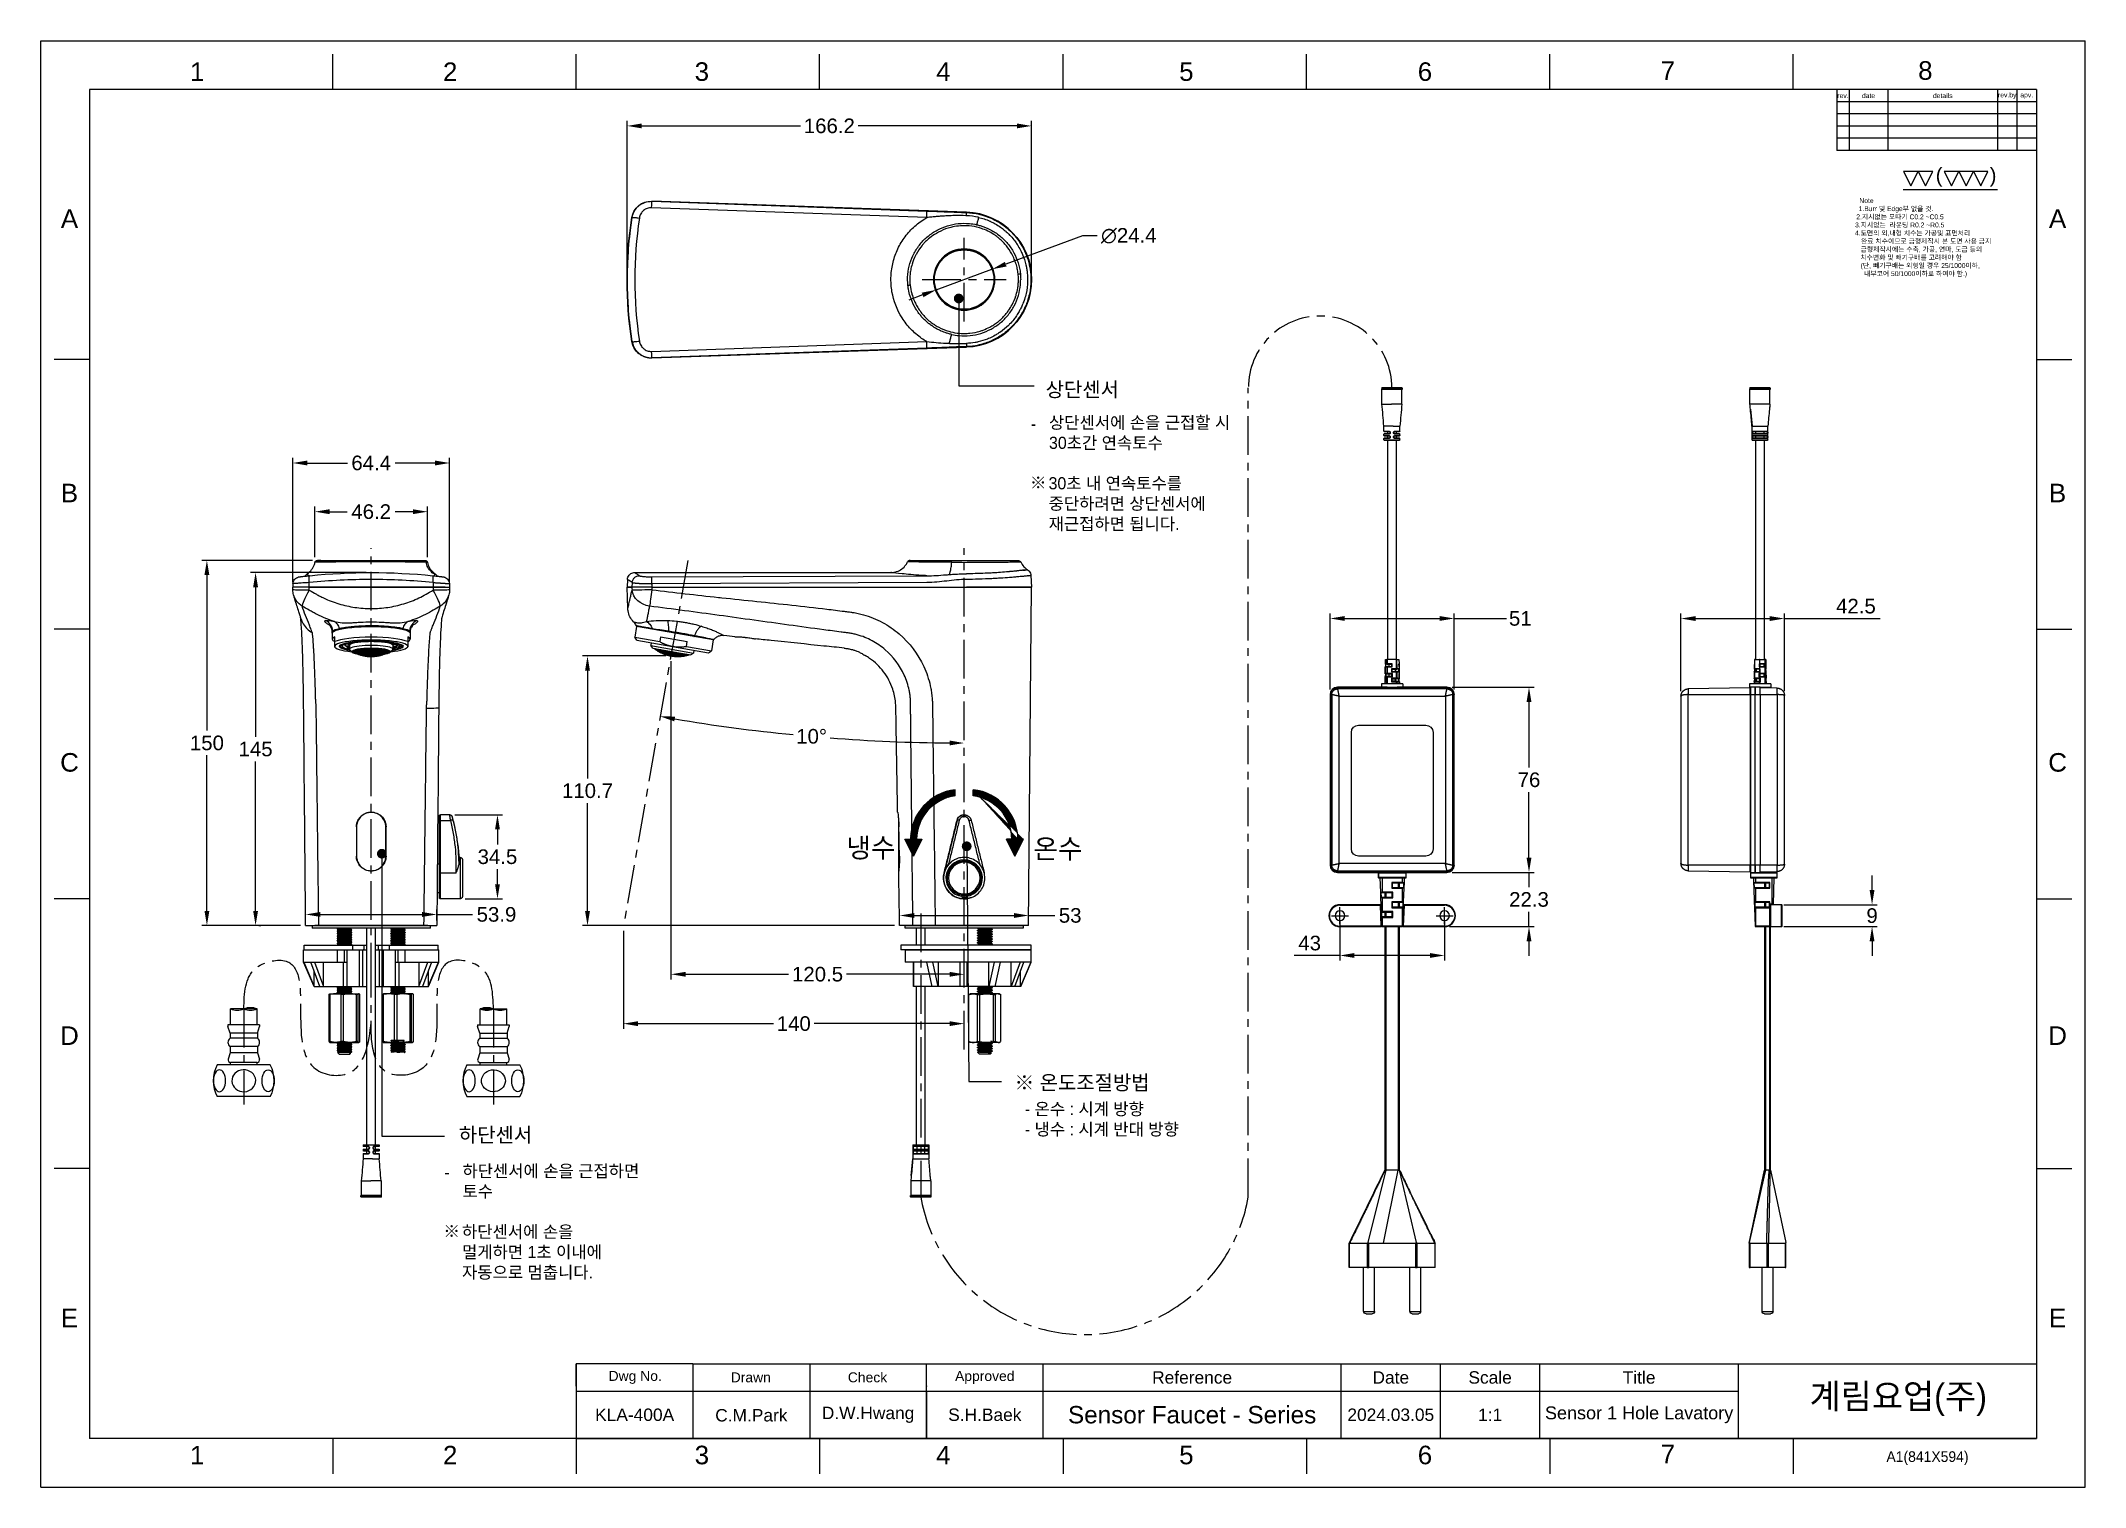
# Model space of a CAD drawing. Header units: millimetres. Extents: x 4900 to 5740, y 840 to 1434.
import ezdxf

# ---------------------------------------------------------------- set-up
doc = ezdxf.new("R2010")
doc.units = ezdxf.units.MM
doc.linetypes.add('CENTER2', pattern=[1.125, 0.75, -0.125, 0.125, -0.125])
doc.linetypes.add('CENTERX2', pattern=[101.6, 63.5, -12.7, 12.7, -12.7])
for name, color, linetype in [('CENTER', 1, 'CENTERX2'), ('DIM', 3, 'Continuous'), ('FORM', 7, 'Continuous'), ('TEXT', 2, 'Continuous')]:
    doc.layers.add(name, color=color, linetype=linetype)
doc.styles.add('ROMANS', font='Gulim.ttf')
doc.styles.get("Standard").update_dxf_attribs({"font": 'arial.ttf'})
doc.dimstyles.new('사본 ISO-25', dxfattribs={"dimtxt": 7, "dimasz": 7, "dimexe": 2.1, "dimexo": 2.1, "dimgap": 2, "dimtad": 1, "dimtih": 1, "dimtoh": 1, "dimdec": 1, "dimdsep": 46, "dimtxsty": 'Standard', "dimcen": 0, "dimclrd": 3, "dimclre": 3, "dimclrt": 4, "dimazin": 2, "dimtp": 0.1, "dimtm": 0.1, "dimtfac": 0.714286, "dimtdec": 1, "dimtmove": 0, "dimatfit": 3, "dimfxl": 1, "dimarcsym": 0})
pattern_1 = [(45, (4661.56202, 900.22837), (-0.1122532, 0.1122532), [])]

msp = doc.modelspace()

# ---------------------------------------------------------------- texts
at = {"layer": 'FORM', "char_height": 7.62, "attachment_point": 5}
for s, width, insert in [('1', 50, (4964.23, 1421.34)), ('2', 50, (5068.19, 1421.34)), ('3', 50, (5171.62, 1421.34)), ('4', 50, (5270.85, 1421.34)), ('5', 50, (5370.7, 1421.34)), ('6', 50, (5468.74, 1421.34)), ('7', 50, (5568.57, 1421.79)), ('8', 50, (5674.35, 1421.79)), ('A', 10, (4911.75, 1361)), ('A', 10, (5728.69, 1361)), ('B', 10, (4911.75, 1248.31)), ('B', 10, (5728.69, 1248.31)), ('C', 10, (4911.75, 1137.62)), ('C', 10, (5728.69, 1137.62)), ('D', 10, (4911.75, 1025.43)), ('D', 10, (5728.69, 1025.43)), ('E', 10, (4911.75, 909.46)), ('E', 10, (5728.69, 909.46)), ('1', 50, (4964.23, 853.13)), ('2', 50, (5068.19, 853.13)), ('3', 50, (5171.62, 853.13)), ('4', 50, (5270.85, 853.13)), ('5', 50, (5370.7, 853.13)), ('6', 50, (5468.74, 853.13)), ('7', 50, (5568.57, 853.58))]:
    msp.add_mtext_dynamic_manual_height_columns(s, width=width, gutter_width=12.5, heights=[0], dxfattribs=dict(at, insert=insert))
at = {"layer": 'TEXT', "color": 5}
msp.add_text('냉수', height=8, dxfattribs=at).set_placement((5231.02, 1098.56))
at = {"layer": 'TEXT', "color": 1}
msp.add_text('온수', height=8, dxfattribs=at).set_placement((5307.87, 1098.18))
at = {"layer": 'TEXT', "style": 'ROMANS'}
msp.add_text('A1(841X594)', height=4.375, dxfattribs=at).set_placement((5658.37, 850.34))
at = {"layer": 'TEXT'}
for s, width, gutter_width, heights, insert, char_height, attachment_point in [('rev.', 5, 12.5, [0], (5640.5, 1411.5), 2, 5), ('date', 16, 12.5, [0], (5651, 1411.5), 2, 5), ('details', 45, 12.5, [0], (5681.5, 1411.5), 2, 5), ('rev.by', 8, 12.5, [0], (5708, 1411.5), 2, 5), ('apv.', 8, 12.5, [0], (5716, 1411.5), 2, 5), ('{\\W9.3512; }Note\\P{\\W8.9805; }1.{\\fGulim|b0|i0|c129|p50;Burr 및 Edge부 없을 것.\\P{\\W8.2709; }2.지시없는 모따기 C0.2 ~C0.5\\P{\\W7.5891; }3.지시없는  라운딩 R0.2 ~R0.5\\P{\\W7.5154; }4.도면의 외,내형 치수는 가공및 표면처리\\P{\\W4.58511; }      완료 치수이므로 금형제작시 본 도면 사용 금지\\P{\\W8.58218; }  금형제작시에는 수축, 가공, 연마, 도금 등의\\P          치수변화 및 빼기구배를 고려해야 함\\P{\\W9.65842; } (단, 빼기구배는 외형일 경우 25/1000이하,\\P            내부코어 50/1000이하로 하여야 함.)}', 70.3296, 12.5, [0], (5639.97, 1369.41), 2, 1), ('{\\fGulim|b0|i0|c129|p50;상단센서}', 38.0905, 17.5, [0], (5312.87, 1293.84), 6, 1), ('{\\fGulim|b0|i0|c129|p50;상단센서에 손을 근접할 시 30초간 연속토수}', 76.9058, 17.5, [0], (5314.25, 1279.76), 5, 1), ('{\\fGulim|b0|i0|c129|p50;-}', 5.3248, 78.64, [0], (5306.78, 1279.24), 5, 1), ('{\\fGulim|b0|i0|c129|p50;※}', 5.3248, 78.64, [0], (5306.39, 1255.06), 5, 1), ('{\\fGulim|b0|i0|c129|p50;30초 내 연속토수를 중단하려면 상단센서에 재근접하면 됩니다.}', 71.795, 78.64, [0], (5314.07, 1254.81), 5, 1), ('{\\fGulim|b0|i0|c129|p50;※ 온도조절방법}', 70.9445, 17.5, [0], (5300.04, 1009.14), 6, 1), ('\\pi-15,l20,t20;{\\fGulim|b0|i0|c129|p50;- 온수 : 시계 방향\\P\\pt20,55;- 냉수 : 시계 반대 방향}', 89.6925, 17.5, [59], (5299.33, 997.81), 5, 1), ('{\\fGulim|b0|i0|c129|p50;하단센서}', 38.0905, 17.5, [0], (5071.76, 987.68), 6, 1), ('{\\fGulim|b0|i0|c129|p50;-}', 5.3248, 78.64, [0], (5065.77, 971.81), 5, 1), ('{\\fGulim|b0|i0|c129|p50;하단센서에 손을 근접하면 토수}', 76.9058, 17.5, [0], (5073.23, 972.32), 5, 1), ('{\\fGulim|b0|i0|c129|p50;※}', 5.3248, 78.64, [0], (5065.38, 947.62), 5, 1), ('{\\fGulim|b0|i0|c129|p50;하단센서에 손을 멀게하면 1초 이내에 자동으로 멈춥니다.}', 71.795, 78.64, [0], (5073.05, 947.37), 5, 1), ('Dwg No.', 47.9592, 25.51, [0], (5144.21, 885.05), 4.082, 5), ('Drawn', 47.9592, 25.51, [0], (5191.71, 885.05), 4.082, 5), ('Check', 47.9592, 25.51, [0], (5239.67, 885.05), 4.082, 5), ('Approved', 47.9592, 25.51, [0], (5287.86, 885), 4.082, 5), ('Reference', 122.449, 25.51, [0], (5373.06, 885), 5.102, 5), ('Date', 40.8163, 25.51, [0], (5454.69, 885), 5.102, 5), ('Scale', 40.8163, 25.51, [0], (5495.51, 885), 5.102, 5), ('Title', 81.6327, 25.51, [0], (5556.73, 885), 5.102, 5), ('Sensor Faucet - Series', 122.449, 25.51, [0], (5373.06, 869.69), 7.1429, 5), ('KLA-400A', 47.9592, 25.51, [0], (5143.98, 869.69), 5.102, 5), ('C.M.Park', 47.9592, 25.51, [0], (5191.94, 869.47), 5.102, 5), ('D.W.Hwang', 47.9592, 25.51, [0], (5239.9, 869.69), 5.102, 5), ('S.H.Baek', 47.9592, 25.51, [0], (5287.86, 869.69), 5.102, 5), ('2024.03.05', 38.7138, 25.51, [5.24], (5454.69, 869.69), 5.102, 5), ('1:1', 40.8163, 25.51, [0], (5495.51, 869.69), 5.102, 5), ('Sensor 1 Hole Lavatory', 81.6327, 25.51, [0], (5556.73, 869.69), 5.3, 5)]:
    msp.add_mtext_dynamic_manual_height_columns(s, width=width, gutter_width=gutter_width, heights=heights, dxfattribs=dict(at, insert=insert, char_height=char_height, attachment_point=attachment_point))
at = {"layer": 'TEXT', "color": 2, "char_height": 6, "attachment_point": 5}
for s, insert in [('(', (5680, 1378)), (')', (5702.17, 1378))]:
    msp.add_mtext(s, dxfattribs=dict(at, insert=insert))
at = {"layer": 'TEXT', "linetype": 'CENTERX2', "insert": (5663.22, 875.8), "char_height": 10.2041, "attachment_point": 5}
msp.add_mtext_dynamic_manual_height_columns('{\\fHYGothic-Medium|b0|i0|c129|p18;계림요업(주)}', width=122.449, gutter_width=25.51, heights=[0], dxfattribs=at)

# ---------------------------------------------------------------- blocks, each defined once
blk = doc.blocks.new('*D39')
at = {"layer": 'DIM', "color": 3, "lineweight": -2, "transparency": 16777216}
for p, q in [((5011.59, 1220.63), (4966.12, 1220.63)), ((4968.22, 1214.63), (4968.22, 1150.7)), ((4968.22, 1076.63), (4968.22, 1140.57)), ((5006.7, 1070.63), (4966.12, 1070.63))]:
    blk.add_line(p, q, dxfattribs=at)
at = {"layer": 'DIM', "color": 3, "transparency": 16777216}
for points in [[(4967.22, 1214.63), (4969.22, 1214.63), (4968.22, 1220.63)], [(4967.22, 1076.63), (4969.22, 1076.63), (4968.22, 1070.63)]]:
    blk.add_solid(points, dxfattribs=at)
at = {"layer": 'DIM', "color": 4, "transparency": 16777216, "insert": (4968.22, 1145.63), "char_height": 6, "attachment_point": 5}
blk.add_mtext('150', dxfattribs=at)
blk = doc.blocks.new('*D50')
at = {"layer": 'DIM', "color": 3, "lineweight": -2, "transparency": 16777216}
for p, q in [((5433.78, 1072.59), (5433.78, 1056.25)), ((5476.78, 1072.59), (5476.78, 1056.25)), ((5433.78, 1058.35), (5414.94, 1058.35)), ((5470.78, 1058.35), (5439.78, 1058.35))]:
    blk.add_line(p, q, dxfattribs=at)
at = {"layer": 'DIM', "color": 3, "transparency": 16777216}
for points in [[(5439.78, 1059.35), (5439.78, 1057.35), (5433.78, 1058.35)], [(5470.78, 1059.35), (5470.78, 1057.35), (5476.78, 1058.35)]]:
    blk.add_solid(points, dxfattribs=at)
at = {"layer": 'DIM', "color": 4, "transparency": 16777216, "insert": (5421.36, 1063.42), "char_height": 6, "attachment_point": 5}
blk.add_mtext('43', dxfattribs=at)
blk = doc.blocks.new('*D51')
at = {"layer": 'DIM', "color": 3, "lineweight": -2, "transparency": 16777216}
for p, q in [((5479.88, 1168.49), (5513.58, 1168.49)), ((5511.48, 1162.49), (5511.48, 1135.56)), ((5511.48, 1098.49), (5511.48, 1125.43)), ((5479.88, 1092.49), (5513.58, 1092.49))]:
    blk.add_line(p, q, dxfattribs=at)
at = {"layer": 'DIM', "color": 3, "transparency": 16777216}
for points in [[(5510.48, 1162.49), (5512.48, 1162.49), (5511.48, 1168.49)], [(5510.48, 1098.49), (5512.48, 1098.49), (5511.48, 1092.49)]]:
    blk.add_solid(points, dxfattribs=at)
at = {"layer": 'DIM', "color": 4, "transparency": 16777216, "insert": (5511.48, 1130.49), "char_height": 6, "attachment_point": 5}
blk.add_mtext('76', dxfattribs=at)
blk = doc.blocks.new('*D52')
at = {"layer": 'DIM', "color": 3, "lineweight": -2, "transparency": 16777216}
for p, q in [((5429.78, 1167.59), (5429.78, 1198.87)), ((5435.78, 1196.77), (5474.78, 1196.77)), ((5480.78, 1167.59), (5480.78, 1198.87)), ((5480.78, 1196.77), (5502.19, 1196.77))]:
    blk.add_line(p, q, dxfattribs=at)
at = {"layer": 'DIM', "color": 3, "transparency": 16777216}
for points in [[(5435.78, 1197.77), (5435.78, 1195.77), (5429.78, 1196.77)], [(5474.78, 1197.77), (5474.78, 1195.77), (5480.78, 1196.77)]]:
    blk.add_solid(points, dxfattribs=at)
at = {"layer": 'DIM', "color": 4, "transparency": 16777216, "insert": (5507.91, 1196.77), "char_height": 6, "attachment_point": 5}
blk.add_mtext('51', dxfattribs=at)
blk = doc.blocks.new('*D42')
at = {"layer": 'DIM', "color": 3, "lineweight": -2, "transparency": 16777216}
for p, q in [((5573.94, 1166.95), (5573.94, 1198.84)), ((5579.94, 1196.74), (5610.44, 1196.74)), ((5616.44, 1166.95), (5616.44, 1198.84)), ((5616.44, 1196.74), (5655.75, 1196.74))]:
    blk.add_line(p, q, dxfattribs=at)
at = {"layer": 'DIM', "color": 3, "transparency": 16777216}
for points in [[(5579.94, 1197.74), (5579.94, 1195.74), (5573.94, 1196.74)], [(5610.44, 1197.74), (5610.44, 1195.74), (5616.44, 1196.74)]]:
    blk.add_solid(points, dxfattribs=at)
at = {"layer": 'DIM', "color": 4, "transparency": 16777216, "insert": (5645.82, 1201.8), "char_height": 6, "attachment_point": 5}
blk.add_mtext('42.5', dxfattribs=at)
blk = doc.blocks.new('*D45')
at = {"layer": 'DIM', "color": 3, "lineweight": -2, "transparency": 16777216}
for p, q in [((5139.37, 1068.53), (5139.37, 1028.25)), ((5145.37, 1030.35), (5201.04, 1030.35)), ((5273.38, 1030.35), (5217.71, 1030.35))]:
    blk.add_line(p, q, dxfattribs=at)
at = {"layer": 'DIM', "color": 3, "transparency": 16777216}
for points in [[(5145.37, 1031.35), (5145.37, 1029.35), (5139.37, 1030.35)], [(5273.38, 1031.35), (5273.38, 1029.35), (5279.38, 1030.35)]]:
    blk.add_solid(points, dxfattribs=at)
at = {"layer": 'DIM', "color": 4, "transparency": 16777216, "insert": (5209.37, 1030.35), "char_height": 6, "attachment_point": 5}
blk.add_mtext('140', dxfattribs=at)
blk = doc.blocks.new('*D54')
at = {"layer": 'DIM', "color": 3, "lineweight": -2, "transparency": 16777216}
for p, q in [((5158.89, 1179.28), (5158.89, 1048.53)), ((5164.89, 1050.63), (5207.27, 1050.63)), ((5273.38, 1050.63), (5231, 1050.63))]:
    blk.add_line(p, q, dxfattribs=at)
at = {"layer": 'DIM', "color": 3, "transparency": 16777216}
for points in [[(5164.89, 1051.63), (5164.89, 1049.63), (5158.89, 1050.63)], [(5273.38, 1051.63), (5273.38, 1049.63), (5279.38, 1050.63)]]:
    blk.add_solid(points, dxfattribs=at)
at = {"layer": 'DIM', "color": 4, "transparency": 16777216, "insert": (5219.14, 1050.63), "char_height": 6, "attachment_point": 5}
blk.add_mtext('120.5', dxfattribs=at)
blk = doc.blocks.new('*D46')
at = {"layer": 'DIM', "color": 3, "lineweight": -2, "transparency": 16777216}
for p, q in [((5652.45, 1085.19), (5652.45, 1091.19)), ((5616.2, 1079.19), (5654.55, 1079.19)), ((5616.2, 1070.19), (5654.55, 1070.19)), ((5652.45, 1064.19), (5652.45, 1058.19))]:
    blk.add_line(p, q, dxfattribs=at)
at = {"layer": 'DIM', "color": 3, "transparency": 16777216}
for points in [[(5651.45, 1085.19), (5653.45, 1085.19), (5652.45, 1079.19)], [(5651.45, 1064.19), (5653.45, 1064.19), (5652.45, 1070.19)]]:
    blk.add_solid(points, dxfattribs=at)
at = {"layer": 'DIM', "color": 4, "transparency": 16777216, "insert": (5652.45, 1074.69), "char_height": 6, "attachment_point": 5}
blk.add_mtext('9', dxfattribs=at)
blk = doc.blocks.new('*D55')
at = {"layer": 'DIM', "color": 3, "lineweight": -2, "transparency": 16777216}
for p, q in [((5511.48, 1098.49), (5511.48, 1104.49)), ((5479.88, 1092.49), (5513.58, 1092.49)), ((5511.48, 1092.49), (5511.48, 1086.49)), ((5511.48, 1086.49), (5511.48, 1086.41)), ((5511.48, 1076.19), (5511.48, 1076.28)), ((5511.48, 1070.19), (5511.48, 1076.19)), ((5478.88, 1070.19), (5513.58, 1070.19)), ((5511.48, 1064.19), (5511.48, 1058.19))]:
    blk.add_line(p, q, dxfattribs=at)
at = {"layer": 'DIM', "color": 3, "transparency": 16777216}
for points in [[(5510.48, 1098.49), (5512.48, 1098.49), (5511.48, 1092.49)], [(5510.48, 1064.19), (5512.48, 1064.19), (5511.48, 1070.19)]]:
    blk.add_solid(points, dxfattribs=at)
at = {"layer": 'DIM', "color": 4, "transparency": 16777216, "insert": (5511.48, 1081.34), "char_height": 6, "attachment_point": 5}
blk.add_mtext('22.3', dxfattribs=at)
blk = doc.blocks.new('*D47')
at = {"layer": 'DIM', "color": 3, "lineweight": -2, "transparency": 16777216}
for p, q in [((5070.08, 1116.13), (5089.71, 1116.13)), ((5087.61, 1110.13), (5087.61, 1103.95)), ((5087.61, 1087.63), (5087.61, 1093.82)), ((5074.34, 1081.63), (5089.71, 1081.63))]:
    blk.add_line(p, q, dxfattribs=at)
at = {"layer": 'DIM', "color": 3, "transparency": 16777216}
for points in [[(5086.61, 1110.13), (5088.61, 1110.13), (5087.61, 1116.13)], [(5086.61, 1087.63), (5088.61, 1087.63), (5087.61, 1081.63)]]:
    blk.add_solid(points, dxfattribs=at)
at = {"layer": 'DIM', "color": 4, "transparency": 16777216, "insert": (5087.61, 1098.88), "char_height": 6, "attachment_point": 5}
blk.add_mtext('34.5', dxfattribs=at)
blk = doc.blocks.new('*D76')
at = {"layer": 'DIM', "color": 3, "lineweight": -2, "transparency": 16777216}
for start, end in [(260.47809, 264.39157), (265.60787, 269.52191)]:
    blk.add_arc((5279.38, 1864.67), 719.06, start, end, dxfattribs=at)
at = {"layer": 'DIM', "color": 3, "transparency": 16777216}
for points in [[(5160.26, 1154.53), (5160.6, 1156.5), (5154.51, 1156.53)], [(5273.38, 1146.64), (5273.37, 1144.64), (5279.38, 1145.61)]]:
    blk.add_solid(points, dxfattribs=at)
at = {"layer": 'DIM', "color": 4, "transparency": 16777216, "insert": (5216.71, 1148.35), "char_height": 6, "attachment_point": 5}
blk.add_mtext('10°', dxfattribs=at)
blk = doc.blocks.new('*D77')
at = {"layer": 'DIM', "color": 3, "lineweight": -2, "transparency": 16777216}
for p, q in [((5033.63, 1215.63), (4986.12, 1215.63)), ((4988.22, 1209.63), (4988.22, 1148.2)), ((4988.22, 1076.63), (4988.22, 1138.07)), ((4989.5, 1070.63), (4990.32, 1070.63))]:
    blk.add_line(p, q, dxfattribs=at)
at = {"layer": 'DIM', "color": 3, "transparency": 16777216}
for points in [[(4987.22, 1209.63), (4989.22, 1209.63), (4988.22, 1215.63)], [(4987.22, 1076.63), (4989.22, 1076.63), (4988.22, 1070.63)]]:
    blk.add_solid(points, dxfattribs=at)
at = {"layer": 'DIM', "color": 4, "transparency": 16777216, "insert": (4988.22, 1143.13), "char_height": 6, "attachment_point": 5}
blk.add_mtext('145', dxfattribs=at)
blk = doc.blocks.new('*D78')
at = {"layer": 'DIM', "color": 3, "lineweight": -2, "transparency": 16777216}
for p, q in [((5156.79, 1181.38), (5122.51, 1181.38)), ((5124.61, 1175.38), (5124.61, 1131.07)), ((5124.61, 1076.63), (5124.61, 1120.94)), ((5250.78, 1070.63), (5122.51, 1070.63))]:
    blk.add_line(p, q, dxfattribs=at)
at = {"layer": 'DIM', "color": 3, "transparency": 16777216}
for points in [[(5123.61, 1175.38), (5125.61, 1175.38), (5124.61, 1181.38)], [(5123.61, 1076.63), (5125.61, 1076.63), (5124.61, 1070.63)]]:
    blk.add_solid(points, dxfattribs=at)
at = {"layer": 'DIM', "color": 4, "transparency": 16777216, "insert": (5124.61, 1126), "char_height": 6, "attachment_point": 5}
blk.add_mtext('110.7', dxfattribs=at)
blk = doc.blocks.new('*D79')
at = {"layer": 'DIM', "color": 3, "lineweight": -2, "transparency": 16777216}
for p, q in [((5327.99, 1353.93), (5296.45, 1342.28)), ((5333.99, 1353.93), (5327.99, 1353.93)), ((5267.93, 1331.74), (5290.82, 1340.2)), ((5262.3, 1329.66), (5256.68, 1327.58))]:
    blk.add_line(p, q, dxfattribs=at)
at = {"layer": 'DIM', "color": 3, "transparency": 16777216}
for points in [[(5296.1, 1343.22), (5296.8, 1341.34), (5290.82, 1340.2)], [(5261.96, 1330.6), (5262.65, 1328.72), (5267.93, 1331.74)]]:
    blk.add_solid(points, dxfattribs=at)
at = {"layer": 'DIM', "color": 4, "transparency": 16777216, "insert": (5347.04, 1353.93), "char_height": 6, "attachment_point": 5}
blk.add_mtext('∅24.4', dxfattribs=at)
blk = doc.blocks.new('*D80')
at = {"layer": 'DIM', "color": 3, "lineweight": -2, "transparency": 16777216}
for p, q in [((5140.88, 1338.07), (5140.88, 1401.18)), ((5146.88, 1399.08), (5212.17, 1399.08)), ((5301.09, 1399.08), (5235.79, 1399.08)), ((5307.09, 1338.07), (5307.09, 1401.18))]:
    blk.add_line(p, q, dxfattribs=at)
at = {"layer": 'DIM', "color": 3, "transparency": 16777216}
for points in [[(5146.88, 1400.08), (5146.88, 1398.08), (5140.88, 1399.08)], [(5301.09, 1400.08), (5301.09, 1398.08), (5307.09, 1399.08)]]:
    blk.add_solid(points, dxfattribs=at)
at = {"layer": 'DIM', "color": 4, "transparency": 16777216, "insert": (5223.98, 1399.08), "char_height": 6, "attachment_point": 5}
blk.add_mtext('166.2', dxfattribs=at)
blk = doc.blocks.new('*D81')
at = {"layer": 'DIM', "color": 3, "lineweight": -2, "transparency": 16777216}
for p, q in [((5003.52, 1211.73), (5003.52, 1262.73)), ((5009.52, 1260.63), (5025.94, 1260.63)), ((5061.95, 1260.63), (5045.53, 1260.63)), ((5067.95, 1211.73), (5067.95, 1262.73))]:
    blk.add_line(p, q, dxfattribs=at)
at = {"layer": 'DIM', "color": 3, "transparency": 16777216}
for points in [[(5009.52, 1261.63), (5009.52, 1259.63), (5003.52, 1260.63)], [(5061.95, 1261.63), (5061.95, 1259.63), (5067.95, 1260.63)]]:
    blk.add_solid(points, dxfattribs=at)
at = {"layer": 'DIM', "color": 4, "transparency": 16777216, "insert": (5035.73, 1260.63), "char_height": 6, "attachment_point": 5}
blk.add_mtext('64.4', dxfattribs=at)
blk = doc.blocks.new('*D82')
at = {"layer": 'DIM', "color": 3, "lineweight": -2, "transparency": 16777216}
for p, q in [((5012.62, 1221.93), (5012.62, 1242.73)), ((5018.62, 1240.63), (5025.85, 1240.63)), ((5052.85, 1240.63), (5045.62, 1240.63)), ((5058.85, 1221.93), (5058.85, 1242.73))]:
    blk.add_line(p, q, dxfattribs=at)
at = {"layer": 'DIM', "color": 3, "transparency": 16777216}
for points in [[(5018.62, 1241.63), (5018.62, 1239.63), (5012.62, 1240.63)], [(5052.85, 1241.63), (5052.85, 1239.63), (5058.85, 1240.63)]]:
    blk.add_solid(points, dxfattribs=at)
at = {"layer": 'DIM', "color": 4, "transparency": 16777216, "insert": (5035.73, 1240.63), "char_height": 6, "attachment_point": 5}
blk.add_mtext('46.2', dxfattribs=at)
blk = doc.blocks.new('*D83')
at = {"layer": 'DIM', "color": 3, "lineweight": -2, "transparency": 16777216}
for p, q in [((5252.88, 1072.73), (5252.88, 1076.88)), ((5305.88, 1072.73), (5305.88, 1076.88)), ((5258.88, 1074.78), (5299.88, 1074.78)), ((5305.88, 1074.78), (5316.65, 1074.78))]:
    blk.add_line(p, q, dxfattribs=at)
at = {"layer": 'DIM', "color": 3, "transparency": 16777216}
for points in [[(5258.88, 1075.78), (5258.88, 1073.78), (5252.88, 1074.78)], [(5299.88, 1075.78), (5299.88, 1073.78), (5305.88, 1074.78)]]:
    blk.add_solid(points, dxfattribs=at)
at = {"layer": 'DIM', "color": 4, "transparency": 16777216, "insert": (5322.95, 1074.78), "char_height": 6, "attachment_point": 5}
blk.add_mtext('53', dxfattribs=at)
blk = doc.blocks.new('*D84')
at = {"layer": 'DIM', "color": 3, "lineweight": -2, "transparency": 16777216}
for p, q in [((5008.8, 1072.73), (5008.8, 1077.3)), ((5062.67, 1072.73), (5062.67, 1077.3)), ((5014.8, 1075.2), (5056.67, 1075.2)), ((5062.67, 1075.2), (5077.41, 1075.2))]:
    blk.add_line(p, q, dxfattribs=at)
at = {"layer": 'DIM', "color": 3, "transparency": 16777216}
for points in [[(5014.8, 1076.2), (5014.8, 1074.2), (5008.8, 1075.2)], [(5056.67, 1076.2), (5056.67, 1074.2), (5062.67, 1075.2)]]:
    blk.add_solid(points, dxfattribs=at)
at = {"layer": 'DIM', "color": 4, "transparency": 16777216, "insert": (5087.21, 1075.2), "char_height": 6, "attachment_point": 5}
blk.add_mtext('53.9', dxfattribs=at)

# ---------------------------------------------------------------- dimensions: what is measured, and where the dimension line sits
at = {"layer": 'DIM'}
for base, p1, p2, override, picture, middle in [((5307.09, 1399.08), (5140.88, 1335.97), (5307.09, 1335.97), {"dimtxt": 6, "dimasz": 6, "dimtad": 0}, '*D80', (5223.98, 1399.08)), ((5616.44, 1196.74), (5573.94, 1164.85), (5616.44, 1164.85), {"dimtxt": 6, "dimasz": 6, "dimtad": 3}, '*D42', (5645.82, 1196.74)), ((5480.78, 1196.77), (5429.78, 1165.49), (5480.78, 1165.49), {"dimtxt": 6, "dimasz": 6, "dimtad": 0}, '*D52', (5507.91, 1196.77)), ((5062.67, 1075.2), (5008.8, 1070.63), (5062.67, 1070.63), {"dimtxt": 6, "dimasz": 6, "dimtad": 0}, '*D84', (5087.21, 1075.2)), ((5305.88, 1074.78), (5252.88, 1070.63), (5305.88, 1070.63), {"dimtxt": 6, "dimasz": 6, "dimtad": 0}, '*D83', (5322.95, 1074.78)), ((5476.78, 1058.35), (5433.78, 1074.69), (5476.78, 1074.69), {"dimtxt": 6, "dimasz": 6, "dimtad": 3}, '*D50', (5421.36, 1058.35))]:
    dim = msp.add_linear_dim(base=base, p1=p1, p2=p2, dimstyle='사본 ISO-25', override=override, dxfattribs=at)
    dim.commit()
    dim.dimension.update_dxf_attribs({"geometry": picture, "text_midpoint": middle, "dimtype": 160})
dim = msp.add_diameter_dim_2p(p1=(5267.93, 1331.74), p2=(5290.82, 1340.2), dimstyle='사본 ISO-25', override={"dimtxt": 6, "dimasz": 6, "dimtad": 0}, dxfattribs=at)
dim.commit()
dim.dimension.update_dxf_attribs({"geometry": '*D79', "text_midpoint": (5347.04, 1353.93), "dimtype": 163})
for base, p1, p2, picture, middle in [((5003.52, 1260.63), (5067.95, 1209.63), (5003.52, 1209.63), '*D81', (5035.73, 1260.63)), ((5058.85, 1240.63), (5012.62, 1219.83), (5058.85, 1219.83), '*D82', (5035.73, 1240.63)), ((5279.38, 1050.63), (5158.89, 1181.38), (5279.38, 1050.63), '*D54', (5219.14, 1050.63)), ((5279.38, 1030.35), (5139.37, 1070.63), (5279.38, 1030.35), '*D45', (5209.37, 1030.35))]:
    dim = msp.add_linear_dim(base=base, p1=p1, p2=p2, dimstyle='사본 ISO-25', override={"dimtxt": 6, "dimasz": 6, "dimtad": 0}, dxfattribs=at)
    dim.commit()
    dim.dimension.update_dxf_attribs({"geometry": picture, "text_midpoint": middle})
for base, p1, p2, picture, middle in [((4968.22, 1070.63), (5013.69, 1220.63), (5008.8, 1070.63), '*D39', (4968.22, 1145.63)), ((4988.22, 1070.63), (5035.73, 1215.63), (4987.4, 1070.63), '*D77', (4988.22, 1143.13)), ((5124.6111, 1181.3785), (5252.8767, 1070.6311), (5158.8946, 1181.3785), '*D78', (5124.6111, 1126.0048)), ((5511.48, 1168.49), (5477.78, 1092.49), (5477.78, 1168.49), '*D51', (5511.48, 1130.49)), ((5087.61, 1081.63), (5067.98, 1116.13), (5072.24, 1081.63), '*D47', (5087.61, 1098.88))]:
    dim = msp.add_linear_dim(base=base, p1=p1, p2=p2, angle=90, dimstyle='사본 ISO-25', override={"dimtxt": 6, "dimasz": 6, "dimtad": 0}, dxfattribs=at)
    dim.commit()
    dim.dimension.update_dxf_attribs({"geometry": picture, "text_midpoint": middle})
dim = msp.add_angular_dim_2l(base=(5195.9, 1150.47), line1=((5279.38, 1019.76), (5279.38, 1225.63)), line2=((5165.8, 1220.56), (5139.37, 1070.63)), dimstyle='사본 ISO-25', override={"dimtxt": 6, "dimasz": 6, "dimtad": 0}, dxfattribs=at)
dim.commit()
dim.dimension.update_dxf_attribs({"geometry": '*D76', "text_midpoint": (5216.71, 1148.35)})
for base, p1, p2, override, picture, middle in [((5511.48, 1092.49), (5476.78, 1070.19), (5477.78, 1092.49), {"dimtxt": 6, "dimasz": 6, "dimtad": 0}, '*D55', (5511.48, 1081.34)), ((5652.45, 1079.19), (5614.1, 1070.19), (5614.1, 1079.19), {"dimtxt": 6, "dimasz": 6, "dimtad": 0, "dimtofl": 0}, '*D46', (5652.45, 1074.69))]:
    dim = msp.add_linear_dim(base=base, p1=p1, p2=p2, angle=90, dimstyle='사본 ISO-25', override=override, dxfattribs=at)
    dim.commit()
    dim.dimension.update_dxf_attribs({"geometry": picture, "text_midpoint": middle, "dimtype": 160})

# ---------------------------------------------------------------- hatches: boundary and pattern name
at = {"layer": 'TEXT'}
h = msp.add_hatch(dxfattribs=at)
h.set_pattern_fill('ANSI31', color=2, scale=0.05)
h.set_pattern_definition(pattern_1)
h.paths.add_polyline_path([(5275.7, 1123.91), (5275.7, 1126.43, 0.375427), (5257.31, 1106.16), (5255.06, 1106.16), (5258.56, 1099.16), (5262.06, 1106.16), (5259.81, 1106.16, -0.37018)])
h = msp.add_hatch(dxfattribs=at)
h.set_pattern_fill('ANSI31', color=2, scale=0.05)
h.set_pattern_definition(pattern_1)
edge = h.paths.add_edge_path(flags=17)
edge.add_line((5300.26, 1099.16), (5303.76, 1106.16))
edge.add_line((5296.76, 1106.16), (5300.26, 1099.16))
edge.add_line((5299.01, 1106.16), (5296.76, 1106.16))
edge.add_arc((5280.72, 1105.78), 18.29, 1.20984, 82.46398)
edge.add_line((5283.12, 1123.91), (5283.12, 1126.43))
edge.add_arc((5280.72, 1105.78), 20.79, 1.06437, 83.37437)
edge.add_line((5303.76, 1106.16), (5301.51, 1106.16))
h.paths.add_polyline_path([(5296.76, 1106.16), (5300.26, 1099.16)], flags=0)

# ---------------------------------------------------------------- linework, layer by layer
for p, q in [((5142.86, 1361.42), (5142.96, 1361.41)), ((5264.01, 1361.44), (5150.94, 1365.47)), ((5280.34, 1363.66), (5151.04, 1368.18)), ((5151.04, 1368.18), (5151.04, 1368.11)), ((5151.04, 1368.11), (5264.11, 1364.13)), ((5280.34, 1363.66), (5151.05, 1368.18)), ((5263.84, 1361.34), (5263.84, 1361.34)), ((5280.34, 1363.5), (5280.34, 1363.66)), ((5142.96, 1310.53), (5142.86, 1310.51)), ((5150.94, 1306.47), (5264.01, 1310.49)), ((5263.84, 1310.59), (5263.84, 1310.59)), ((5151.04, 1303.76), (5280.34, 1308.27)), ((5264.11, 1307.8), (5151.04, 1303.83)), ((5151.04, 1303.83), (5151.04, 1303.76)), ((5151.05, 1303.76), (5280.34, 1308.27)), ((5280.34, 1308.27), (5280.34, 1308.44)), ((5459.35, 1291.39), (5450.95, 1291.39)), ((5450.95, 1291.39), (5450.95, 1290.89)), ((5450.95, 1290.89), (5459.35, 1290.89)), ((5459.25, 1291.49), (5451.05, 1291.49)), ((5459.25, 1290.79), (5451.05, 1290.79)), ((5451.05, 1284.79), (5451.05, 1290.79)), ((5459.25, 1284.79), (5459.25, 1290.79)), ((5459.35, 1291.39), (5459.35, 1290.89)), ((5457.6, 1284.79), (5457.6, 1284.79)), ((5451.9, 1273.69), (5451.9, 1275.79)), ((5451.9, 1273.69), (5453.86, 1273.69)), ((5453.86, 1272.49), (5451.9, 1272.49)), ((5451.9, 1271.89), (5451.9, 1272.49)), ((5451.9, 1271.89), (5453.86, 1271.89)), ((5453.86, 1270.69), (5451.9, 1270.69)), ((5451.9, 1270.09), (5451.9, 1270.69)), ((5451.9, 1270.09), (5458.4, 1270.09)), ((5452, 1273.59), (5453.9, 1273.59)), ((5453.9, 1272.59), (5452, 1272.59)), ((5452, 1271.79), (5453.9, 1271.79)), ((5453.9, 1270.79), (5452, 1270.79)), ((5452, 1269.99), (5458.3, 1269.99)), ((5453.35, 1273.59), (5453.35, 1272.59)), ((5453.35, 1271.79), (5453.35, 1270.79)), ((5453.35, 1269.99), (5453.35, 1179.99)), ((5456.4, 1273.59), (5458.3, 1273.59)), ((5458.3, 1272.59), (5456.4, 1272.59)), ((5456.4, 1271.79), (5458.3, 1271.79)), ((5458.3, 1270.79), (5456.4, 1270.79)), ((5456.44, 1273.69), (5458.4, 1273.69)), ((5458.4, 1272.49), (5456.44, 1272.49)), ((5456.44, 1271.89), (5458.4, 1271.89)), ((5458.4, 1270.69), (5456.44, 1270.69)), ((5456.95, 1273.59), (5456.95, 1272.59)), ((5456.95, 1271.79), (5456.95, 1270.79)), ((5456.95, 1269.99), (5456.95, 1179.99)), ((5458.4, 1273.69), (5458.4, 1275.79)), ((5458.4, 1271.89), (5458.4, 1272.49)), ((5458.4, 1270.09), (5458.4, 1270.69)), ((5452.41, 1174.2), (5452.45, 1176.89)), ((5452.43, 1176.89), (5452.42, 1176.09)), ((5452.42, 1176.09), (5452.44, 1176.09)), ((5452.45, 1176.89), (5452.43, 1176.89)), ((5452.45, 1176.89), (5453.05, 1176.89)), ((5452.49, 1179.99), (5452.46, 1178.09)), ((5452.46, 1178.09), (5452.47, 1178.09)), ((5452.48, 1178.03), (5452.46, 1176.96)), ((5452.47, 1178.09), (5452.5, 1179.99)), ((5453.07, 1178.09), (5452.47, 1178.09)), ((5452.5, 1179.99), (5452.49, 1179.99)), ((5452.5, 1179.99), (5453.1, 1179.99)), ((5452.55, 1176.99), (5452.53, 1176.99)), ((5452.55, 1176.99), (5453.15, 1176.99)), ((5452.57, 1177.99), (5452.56, 1176.99)), ((5452.56, 1177.99), (5452.57, 1177.99)), ((5453.17, 1177.99), (5452.57, 1177.99)), ((5453.05, 1176.89), (5453.01, 1174.2)), ((5453.39, 1176.89), (5453.05, 1176.89)), ((5453.1, 1179.99), (5453.07, 1178.09)), ((5453.07, 1178.09), (5453.39, 1178.09)), ((5453.39, 1179.99), (5453.1, 1179.99)), ((5453.4, 1176.99), (5453.15, 1176.99)), ((5453.17, 1177.99), (5453.4, 1177.99)), ((5456.9, 1179.99), (5453.39, 1179.99)), ((5453.39, 1178.09), (5453.39, 1179.99)), ((5455.24, 1178.09), (5453.39, 1178.09)), ((5453.39, 1176.89), (5455.24, 1176.89)), ((5453.39, 1174.2), (5453.39, 1176.89)), ((5453.4, 1177.99), (5455.15, 1177.99)), ((5453.4, 1176.99), (5455.15, 1176.99)), ((5454.03, 1176.99), (5454.03, 1177.99)), ((5455.04, 1176.09), (5455.04, 1174.89)), ((5456.89, 1176.09), (5455.04, 1176.09)), ((5455.15, 1176.99), (5455.15, 1177.99)), ((5455.24, 1176.89), (5455.24, 1178.09)), ((5456.9, 1179.99), (5456.89, 1176.09)), ((5456.89, 1176.09), (5457.27, 1176.09)), ((5457.21, 1179.99), (5456.9, 1179.99)), ((5457.21, 1179.99), (5458.04, 1179.99)), ((5457.27, 1176.09), (5457.21, 1179.99)), ((5458.1, 1176.09), (5457.27, 1176.09)), ((5458.04, 1179.99), (5458.07, 1178.09)), ((5458.06, 1179.99), (5458.04, 1179.99)), ((5458.06, 1179.99), (5458.1, 1178.09)), ((5458.08, 1176.89), (5458.06, 1178.09)), ((5458.07, 1178.09), (5458.06, 1178.09)), ((5458.07, 1178.09), (5458.1, 1178.09)), ((5458.07, 1178.06), (5458.09, 1176.93)), ((5458.12, 1176.89), (5458.08, 1176.89)), ((5458.08, 1176.89), (5458.1, 1176.09)), ((5458.1, 1176.09), (5458.13, 1176.09)), ((5458.12, 1176.89), (5458.13, 1176.09)), ((5432.78, 1168.49), (5432.78, 1168.39)), ((5453.24, 1168.49), (5432.78, 1168.49)), ((5477.78, 1168.39), (5432.78, 1168.39)), ((5432.78, 1168.29), (5432.78, 1168.39)), ((5432.78, 1168.29), (5477.78, 1168.29)), ((5432.78, 1167.85), (5432.78, 1168.29)), ((5477.78, 1167.85), (5432.78, 1167.85)), ((5459.68, 1169.99), (5450.88, 1169.99)), ((5450.88, 1169.99), (5450.88, 1168.49)), ((5452.33, 1170.8), (5452.31, 1169.99)), ((5452.35, 1170.8), (5452.33, 1170.8)), ((5452.34, 1169.99), (5452.35, 1170.8)), ((5452.36, 1172.8), (5452.35, 1172.2)), ((5452.35, 1172.2), (5452.37, 1172.2)), ((5452.35, 1170.8), (5452.38, 1170.8)), ((5452.38, 1172.8), (5452.36, 1172.8)), ((5452.37, 1172.2), (5452.38, 1172.8)), ((5452.41, 1172.2), (5452.37, 1172.2)), ((5452.37, 1172.19), (5452.37, 1172.2)), ((5452.37, 1170.85), (5452.4, 1172.14)), ((5452.38, 1172.8), (5452.98, 1172.8)), ((5452.41, 1172.2), (5452.38, 1170.8)), ((5452.4, 1174.89), (5452.39, 1174.2)), ((5452.39, 1174.2), (5452.41, 1174.2)), ((5452.41, 1174.89), (5452.4, 1174.89)), ((5453.01, 1174.2), (5452.41, 1174.2)), ((5452.41, 1174.2), (5452.41, 1174.19)), ((5452.46, 1174.04), (5452.44, 1172.95)), ((5452.57, 1172.99), (5452.56, 1172.99)), ((5452.57, 1172.99), (5453.17, 1172.99)), ((5452.59, 1173.99), (5452.6, 1173.99)), ((5453.2, 1173.99), (5452.6, 1173.99)), ((5452.64, 1173.99), (5452.62, 1172.99)), ((5452.98, 1172.8), (5452.94, 1169.99)), ((5453.39, 1172.8), (5452.98, 1172.8)), ((5453.01, 1174.2), (5453.39, 1174.2)), ((5453.01, 1174.2), (5453.01, 1174.19)), ((5453.4, 1172.99), (5453.17, 1172.99)), ((5453.2, 1173.99), (5453.4, 1173.99)), ((5453.24, 1168.49), (5457.31, 1168.49)), ((5453.38, 1169.99), (5453.39, 1172.8)), ((5455.34, 1174.2), (5453.39, 1174.2)), ((5453.39, 1174.2), (5453.39, 1174.19)), ((5453.39, 1172.8), (5455.34, 1172.8)), ((5453.4, 1173.99), (5455.15, 1173.99)), ((5455.15, 1172.99), (5453.4, 1172.99)), ((5454.03, 1172.99), (5454.03, 1173.99)), ((5456.89, 1172.2), (5454.94, 1172.2)), ((5454.94, 1172.2), (5454.94, 1170.8)), ((5454.94, 1170.8), (5456.89, 1170.8)), ((5455.04, 1174.89), (5456.89, 1174.89)), ((5455.15, 1175.99), (5455.15, 1174.99)), ((5455.15, 1175.99), (5455.15, 1175.99)), ((5455.15, 1175.99), (5456.9, 1175.99)), ((5455.15, 1174.99), (5456.9, 1174.99)), ((5455.15, 1172.99), (5455.15, 1173.99)), ((5455.15, 1171.99), (5456.9, 1171.99)), ((5455.15, 1171.99), (5455.15, 1170.99)), ((5456.9, 1170.99), (5455.15, 1170.99)), ((5455.19, 1174.99), (5455.19, 1175.99)), ((5455.19, 1170.99), (5455.19, 1171.99)), ((5455.34, 1172.8), (5455.34, 1174.2)), ((5456.52, 1175.99), (5456.52, 1174.99)), ((5456.52, 1171.99), (5456.52, 1170.99)), ((5457.29, 1174.89), (5456.89, 1174.89)), ((5456.89, 1174.89), (5456.89, 1172.2)), ((5456.89, 1172.2), (5457.34, 1172.2)), ((5456.89, 1172.19), (5456.89, 1172.2)), ((5457.36, 1170.8), (5456.89, 1170.8)), ((5456.89, 1170.8), (5456.89, 1169.99)), ((5456.9, 1175.99), (5457.18, 1175.99)), ((5457.2, 1174.99), (5456.9, 1174.99)), ((5456.9, 1171.99), (5457.15, 1171.99)), ((5457.18, 1170.99), (5456.9, 1170.99)), ((5457.98, 1171.99), (5457.15, 1171.99)), ((5458.01, 1175.99), (5457.18, 1175.99)), ((5457.18, 1170.99), (5458, 1170.99)), ((5457.2, 1174.99), (5458.02, 1174.99)), ((5457.29, 1174.89), (5458.12, 1174.89)), ((5457.34, 1172.2), (5457.29, 1174.89)), ((5477.78, 1168.49), (5457.31, 1168.49)), ((5458.16, 1172.2), (5457.34, 1172.2)), ((5457.34, 1172.19), (5457.34, 1172.2)), ((5457.36, 1170.8), (5458.18, 1170.8)), ((5457.37, 1169.99), (5457.36, 1170.8)), ((5457.96, 1170.99), (5457.95, 1171.99)), ((5457.98, 1171.99), (5458, 1171.99)), ((5458.02, 1170.99), (5458, 1170.99)), ((5458.01, 1175.99), (5458.03, 1175.99)), ((5458.03, 1174.99), (5458.01, 1175.99)), ((5458.05, 1174.99), (5458.02, 1174.99)), ((5458.1, 1172.8), (5458.08, 1174.2)), ((5458.13, 1174.2), (5458.08, 1174.2)), ((5458.09, 1174.11), (5458.12, 1172.88)), ((5458.1, 1172.8), (5458.15, 1172.8)), ((5458.12, 1174.89), (5458.13, 1174.2)), ((5458.15, 1174.89), (5458.12, 1174.89)), ((5458.13, 1174.2), (5458.16, 1174.2)), ((5458.13, 1174.19), (5458.13, 1174.2)), ((5458.15, 1174.89), (5458.16, 1174.2)), ((5458.15, 1172.8), (5458.16, 1172.2)), ((5458.19, 1172.8), (5458.15, 1172.8)), ((5458.16, 1172.2), (5458.2, 1172.2)), ((5458.16, 1172.19), (5458.16, 1172.2)), ((5458.18, 1170.92), (5458.16, 1172.07)), ((5458.22, 1170.8), (5458.18, 1170.8)), ((5458.18, 1170.8), (5458.19, 1169.99)), ((5458.19, 1172.8), (5458.2, 1172.2)), ((5458.22, 1170.8), (5458.24, 1169.99)), ((5459.68, 1169.99), (5459.68, 1168.49)), ((5477.78, 1168.39), (5477.78, 1168.49)), ((5477.78, 1168.39), (5477.78, 1168.29)), ((5477.78, 1168.29), (5477.78, 1167.85)), ((5429.88, 1165.49), (5429.78, 1165.49)), ((5429.78, 1165.49), (5429.78, 1095.49)), ((5429.88, 1165.49), (5429.98, 1165.49)), ((5429.88, 1165.49), (5429.88, 1095.49)), ((5429.98, 1165.49), (5430.42, 1165.49)), ((5429.98, 1095.49), (5429.98, 1165.49)), ((5430.42, 1165.49), (5430.42, 1095.49)), ((5433.42, 1164.85), (5477.13, 1164.85)), ((5433.42, 1096.14), (5433.42, 1164.85)), ((5477.13, 1164.85), (5477.13, 1096.14)), ((5480.13, 1165.49), (5480.57, 1165.49)), ((5480.13, 1095.49), (5480.13, 1165.49)), ((5480.57, 1165.49), (5480.67, 1165.49)), ((5480.57, 1165.49), (5480.57, 1095.49)), ((5480.67, 1095.49), (5480.67, 1165.49)), ((5480.78, 1165.49), (5480.67, 1165.49)), ((5480.78, 1095.49), (5480.78, 1165.49)), ((5441.48, 1152.94), (5469.08, 1152.94)), ((5438.48, 1102.14), (5438.48, 1149.94)), ((5472.08, 1149.94), (5472.08, 1102.14)), ((5429.78, 1095.49), (5429.88, 1095.49)), ((5429.98, 1095.49), (5429.88, 1095.49)), ((5430.42, 1095.49), (5429.98, 1095.49)), ((5432.78, 1092.69), (5432.78, 1093.14)), ((5432.78, 1093.14), (5477.78, 1093.14)), ((5477.78, 1092.69), (5432.78, 1092.69)), ((5432.78, 1092.59), (5432.78, 1092.69)), ((5432.78, 1092.59), (5477.78, 1092.59)), ((5432.78, 1092.59), (5432.78, 1092.49)), ((5432.78, 1092.49), (5477.78, 1092.49)), ((5477.13, 1096.14), (5433.42, 1096.14)), ((5469.08, 1099.14), (5441.48, 1099.14)), ((5449.73, 1092.29), (5449.53, 1092.29)), ((5449.53, 1092.29), (5449.53, 1090.39)), ((5449.73, 1092.49), (5449.73, 1092.29)), ((5449.73, 1090.39), (5449.73, 1092.29)), ((5449.73, 1092.29), (5460.83, 1092.29)), ((5460.83, 1092.29), (5460.83, 1092.49)), ((5461.03, 1092.29), (5460.83, 1092.29)), ((5460.83, 1092.29), (5460.83, 1090.39)), ((5461.03, 1090.39), (5461.03, 1092.29)), ((5477.78, 1093.14), (5477.78, 1092.69)), ((5477.78, 1092.69), (5477.78, 1092.59)), ((5477.78, 1092.49), (5477.78, 1092.59)), ((5480.57, 1095.49), (5480.13, 1095.49)), ((5480.67, 1095.49), (5480.57, 1095.49)), ((5480.67, 1095.49), (5480.78, 1095.49)), ((5449.53, 1090.39), (5449.73, 1090.39)), ((5449.73, 1090.39), (5449.73, 1090.19)), ((5460.83, 1090.39), (5449.73, 1090.39)), ((5449.73, 1090.19), (5460.83, 1090.19)), ((5450.23, 1090.19), (5450.43, 1084.38)), ((5450.43, 1084.38), (5450.51, 1081.98)), ((5450.43, 1084.38), (5451.23, 1084.38)), ((5450.63, 1084.19), (5451.23, 1084.19)), ((5450.64, 1084.19), (5450.71, 1082.19)), ((5451.23, 1084.38), (5451.23, 1090.19)), ((5455.48, 1084.38), (5451.23, 1084.38)), ((5451.23, 1084.38), (5451.23, 1084.19)), ((5451.23, 1084.19), (5455.28, 1084.19)), ((5452.28, 1084.19), (5452.28, 1082.19)), ((5452.78, 1082.19), (5452.78, 1084.19)), ((5455.08, 1088.38), (5455.08, 1085.98)), ((5459.33, 1088.38), (5455.08, 1088.38)), ((5455.08, 1085.98), (5459.33, 1085.98)), ((5455.28, 1088.19), (5455.28, 1086.19)), ((5455.28, 1088.19), (5459.33, 1088.19)), ((5459.33, 1086.19), (5455.28, 1086.19)), ((5455.28, 1082.19), (5455.28, 1084.19)), ((5455.48, 1081.98), (5455.48, 1084.38)), ((5457.78, 1088.19), (5457.78, 1086.19)), ((5458.28, 1086.19), (5458.28, 1088.19)), ((5459.33, 1090.19), (5459.33, 1088.38)), ((5459.33, 1088.19), (5459.33, 1088.38)), ((5459.33, 1088.38), (5460.26, 1088.38)), ((5459.33, 1088.19), (5460.06, 1088.19)), ((5459.33, 1085.98), (5459.33, 1086.19)), ((5459.98, 1086.19), (5459.33, 1086.19)), ((5459.33, 1085.98), (5459.33, 1080.38)), ((5460.18, 1085.98), (5459.33, 1085.98)), ((5459.98, 1080.38), (5460.18, 1085.98)), ((5459.99, 1086.19), (5460.06, 1088.19)), ((5460.18, 1085.98), (5460.26, 1088.38)), ((5460.26, 1088.38), (5460.33, 1090.19)), ((5460.83, 1090.19), (5460.83, 1090.39)), ((5460.83, 1090.39), (5461.03, 1090.39)), ((5450.4, 1079.19), (5433.78, 1079.19)), ((5433.78, 1079.19), (5433.78, 1078.99)), ((5433.78, 1078.99), (5450.42, 1078.99)), ((5450.62, 1079), (5450.42, 1078.99)), ((5450.72, 1070.39), (5450.42, 1078.99)), ((5450.51, 1081.98), (5450.71, 1076.38)), ((5451.23, 1081.98), (5450.51, 1081.98)), ((5450.76, 1073.99), (5450.68, 1076.39)), ((5451.23, 1082.19), (5450.71, 1082.19)), ((5450.71, 1076.38), (5451.23, 1076.38)), ((5450.86, 1076.2), (5450.93, 1074.18)), ((5450.91, 1076.19), (5451.23, 1076.19)), ((5455.28, 1082.19), (5451.23, 1082.19)), ((5451.23, 1082.19), (5451.23, 1081.98)), ((5451.23, 1076.38), (5451.23, 1081.98)), ((5451.23, 1081.98), (5455.48, 1081.98)), ((5451.23, 1076.38), (5451.23, 1076.19)), ((5455.48, 1076.38), (5451.23, 1076.38)), ((5451.23, 1076.19), (5455.28, 1076.19)), ((5452.28, 1076.19), (5452.28, 1074.19)), ((5452.78, 1074.19), (5452.78, 1076.19)), ((5455.08, 1080.38), (5455.08, 1077.98)), ((5459.33, 1080.38), (5455.08, 1080.38)), ((5455.08, 1077.98), (5459.33, 1077.98)), ((5455.28, 1080.19), (5459.33, 1080.19)), ((5455.28, 1080.19), (5455.28, 1078.19)), ((5459.33, 1078.19), (5455.28, 1078.19)), ((5455.28, 1074.19), (5455.28, 1076.19)), ((5455.48, 1073.98), (5455.48, 1076.38)), ((5457.78, 1080.19), (5457.78, 1078.19)), ((5458.28, 1078.19), (5458.28, 1080.19)), ((5459.33, 1080.38), (5459.98, 1080.38)), ((5459.33, 1080.19), (5459.33, 1080.38)), ((5459.33, 1080.19), (5459.78, 1080.19)), ((5459.7, 1078.19), (5459.33, 1078.19)), ((5459.33, 1077.98), (5459.33, 1078.19)), ((5459.33, 1077.98), (5459.33, 1070.38)), ((5459.9, 1077.98), (5459.33, 1077.98)), ((5459.63, 1070.38), (5459.9, 1077.98)), ((5459.75, 1079.35), (5459.78, 1080.19)), ((5459.95, 1079.34), (5459.75, 1079.35)), ((5459.76, 1078.18), (5459.79, 1079)), ((5459.96, 1079), (5459.79, 1079)), ((5460.13, 1078.99), (5459.83, 1070.39)), ((5459.96, 1079), (5459.93, 1077.99)), ((5459.95, 1079.34), (5459.98, 1080.38)), ((5460.13, 1078.99), (5476.78, 1078.99)), ((5476.78, 1079.19), (5460.15, 1079.19)), ((5476.78, 1078.99), (5476.78, 1079.19)), ((5008.8, 1070.63), (5062.67, 1070.63)), ((5011.43, 1070.63), (5060.03, 1070.63)), ((5031.71, 1069.63), (5031.71, 1069.63)), ((5032.21, 1069.63), (5032.21, 1069.63)), ((5033.93, 1004.66), (5033.93, 1069.63)), ((5037.53, 1004.66), (5037.53, 1069.63)), ((5039.21, 1069.63), (5039.21, 1069.63)), ((5039.71, 1069.63), (5039.71, 1069.63)), ((5305.88, 1070.63), (5252.88, 1070.63)), ((5255.08, 1070.63), (5303.68, 1070.63)), ((5257.93, 1070.63), (5265.21, 1070.63)), ((5259.77, 1070.63), (5263.37, 1070.63)), ((5433.78, 1070.39), (5433.78, 1070.19)), ((5450.72, 1070.39), (5433.78, 1070.39)), ((5433.78, 1070.19), (5450.72, 1070.19)), ((5450.72, 1070.39), (5450.72, 1070.19)), ((5451.12, 1070.19), (5450.72, 1070.19)), ((5451.23, 1073.98), (5450.79, 1073.98)), ((5450.79, 1073.98), (5450.92, 1070.38)), ((5450.92, 1070.38), (5451.23, 1070.38)), ((5451.23, 1074.19), (5450.99, 1074.19)), ((5451.12, 1070.19), (5451.23, 1070.19)), ((5451.23, 1074.19), (5451.23, 1073.98)), ((5455.28, 1074.19), (5451.23, 1074.19)), ((5451.23, 1073.98), (5455.48, 1073.98)), ((5451.23, 1070.38), (5451.23, 1073.98)), ((5451.23, 1070.38), (5451.23, 1070.19)), ((5459.33, 1070.38), (5451.23, 1070.38)), ((5451.23, 1070.19), (5459.33, 1070.19)), ((5452.28, 1070.19), (5452.27, 970.19)), ((5452.78, 970.19), (5452.78, 1070.19)), ((5457.78, 1070.19), (5457.78, 970.19)), ((5458.28, 970.19), (5458.28, 1070.19)), ((5459.33, 1070.19), (5459.33, 1070.38)), ((5459.33, 1070.38), (5459.63, 1070.38)), ((5459.33, 1070.19), (5459.43, 1070.19)), ((5459.83, 1070.19), (5459.43, 1070.19)), ((5476.78, 1070.39), (5459.83, 1070.39)), ((5459.83, 1070.19), (5459.83, 1070.39)), ((5459.83, 1070.19), (5476.78, 1070.19)), ((5476.78, 1070.19), (5476.78, 1070.39)), ((5032.71, 1062.63), (5032.71, 1060.63)), ((5038.71, 1060.63), (5038.71, 1062.63)), ((5012.28, 1045.63), (5033.93, 1045.63)), ((5037.53, 1045.63), (5059.23, 1045.63)), ((4988.88, 1036.42, 0), (4977.88, 1036.42, 0)), ((4977.88, 1029.9, 0), (4977.88, 1036.42, 0)), ((4988.88, 1029.9, 0), (4988.88, 1036.42, 0)), ((5080.46, 1036.42, 0), (5091.46, 1036.42, 0)), ((5080.46, 1029.9, 0), (5080.46, 1036.42, 0)), ((5091.46, 1029.9, 0), (5091.46, 1036.42, 0)), ((4989.88, 1029.9, 0), (4976.88, 1029.9, 0)), ((4976.88, 1029.9, 0), (4976.88, 1029.13, 0)), ((4977.73, 1026.4, 0), (4976.88, 1029.13, 0)), ((4977.73, 1026.4, 0), (4977.73, 1024.4, 0)), ((4989.03, 1026.4, 0), (4977.73, 1026.4, 0)), ((4989.03, 1026.4, 0), (4989.88, 1029.13, 0)), ((4989.03, 1026.4, 0), (4989.03, 1024.4, 0)), ((4989.88, 1029.9, 0), (4989.88, 1029.13, 0)), ((5079.46, 1029.9, 0), (5092.46, 1029.9, 0)), ((5079.46, 1029.9, 0), (5079.46, 1029.13, 0)), ((5080.31, 1026.4, 0), (5079.46, 1029.13, 0)), ((5080.31, 1026.4, 0), (5080.31, 1024.4, 0)), ((5080.31, 1026.4, 0), (5091.61, 1026.4, 0)), ((5091.61, 1026.4, 0), (5092.46, 1029.13, 0)), ((5091.61, 1026.4, 0), (5091.61, 1024.4, 0)), ((5092.46, 1029.9, 0), (5092.46, 1029.13, 0)), ((4977.73, 1018.4, 0), (4976.93, 1015.82, 0)), ((4989.03, 1024.4, 0), (4977.73, 1024.4, 0)), ((4989.03, 1020.9, 0), (4977.73, 1020.9, 0)), ((4977.73, 1020.9, 0), (4977.73, 1018.4, 0)), ((4989.03, 1018.4, 0), (4977.73, 1018.4, 0)), ((4989.03, 1020.9, 0), (4989.03, 1018.4, 0)), ((4989.03, 1018.4, 0), (4989.83, 1015.82, 0)), ((5033.93, 980.63), (5033.93, 1020.21)), ((5080.31, 1018.4, 0), (5079.51, 1015.82, 0)), ((5080.31, 1024.4, 0), (5091.61, 1024.4, 0)), ((5080.31, 1020.9, 0), (5091.61, 1020.9, 0)), ((5080.31, 1020.9, 0), (5080.31, 1018.4, 0)), ((5080.31, 1018.4, 0), (5091.61, 1018.4, 0)), ((5091.61, 1020.9, 0), (5091.61, 1018.4, 0)), ((5091.61, 1018.4, 0), (5092.41, 1015.82, 0)), ((4994.27, 1013.4, 0), (4972.48, 1013.4, 0)), ((4977.88, 1013.4, 0), (4977.88, 1014.4, 0)), ((4988.78, 1014.4, 0), (4977.98, 1014.4, 0)), ((4988.88, 1013.4, 0), (4988.88, 1014.4, 0)), ((5037.53, 980.63), (5037.53, 1016.15)), ((5075.07, 1013.4, 0), (5096.85, 1013.4, 0)), ((5080.46, 1013.4, 0), (5080.46, 1014.4, 0)), ((5080.56, 1014.4, 0), (5091.36, 1014.4, 0)), ((5091.46, 1013.4, 0), (5091.46, 1014.4, 0)), ((4980.88, 1000.4, 0), (4972.48, 1000.4, 0)), ((4994.27, 1000.4, 0), (4980.88, 1000.4, 0)), ((5075.07, 1000.4, 0), (5088.46, 1000.4, 0)), ((5088.46, 1000.4, 0), (5096.85, 1000.4, 0)), ((5032.48, 980.53), (5038.98, 980.53)), ((5032.48, 980.53), (5032.48, 979.93)), ((5034.44, 979.93), (5032.48, 979.93)), ((5032.48, 978.73), (5034.44, 978.73)), ((5032.48, 978.73), (5032.48, 978.13)), ((5034.44, 978.13), (5032.48, 978.13)), ((5032.48, 976.93), (5034.44, 976.93)), ((5032.48, 976.93), (5032.48, 974.83)), ((5032.58, 980.63), (5038.88, 980.63)), ((5034.48, 979.83), (5032.58, 979.83)), ((5032.58, 978.83), (5034.48, 978.83)), ((5034.48, 978.03), (5032.58, 978.03)), ((5032.58, 977.03), (5034.48, 977.03)), ((5033.93, 978.83), (5033.93, 979.83)), ((5033.93, 977.03), (5033.93, 978.03)), ((5038.88, 979.83), (5036.98, 979.83)), ((5036.98, 978.83), (5038.88, 978.83)), ((5038.88, 978.03), (5036.98, 978.03)), ((5036.98, 977.03), (5038.88, 977.03)), ((5038.98, 979.93), (5037.02, 979.93)), ((5037.02, 978.73), (5038.98, 978.73)), ((5038.98, 978.13), (5037.02, 978.13)), ((5037.02, 976.93), (5038.98, 976.93)), ((5037.53, 978.83), (5037.53, 979.83)), ((5037.53, 977.03), (5037.53, 978.03)), ((5038.98, 980.53), (5038.98, 979.93)), ((5038.98, 978.73), (5038.98, 978.13)), ((5038.98, 976.93), (5038.98, 974.83)), ((5445.34, 940.46), (5452.78, 970.19)), ((5451.68, 940.19), (5457.78, 970.19)), ((5457.78, 970.19), (5452.78, 970.19)), ((5458.94, 967.35), (5458.28, 970.19)), ((5465.21, 940.45), (5458.94, 967.35)), ((5031.53, 959.73), (5039.93, 959.73)), ((5031.53, 959.23), (5031.53, 959.73)), ((5039.93, 959.23), (5031.53, 959.23)), ((5031.63, 965.83), (5031.63, 959.83)), ((5039.83, 959.83), (5031.63, 959.83)), ((5039.83, 959.13), (5031.63, 959.13)), ((5038.18, 965.83), (5038.18, 965.83)), ((5039.83, 965.83), (5039.83, 959.83)), ((5039.93, 959.23), (5039.93, 959.73)), ((5437.59, 930.19), (5437.59, 940.19)), ((5437.74, 930.19), (5437.74, 940.19)), ((5444.99, 940.19), (5444.99, 930.19)), ((5445.67, 940.19), (5451.68, 940.19)), ((5445.67, 930.19), (5445.67, 940.19)), ((5451.68, 940.19), (5464.88, 940.19)), ((5464.88, 940.19), (5464.88, 930.19)), ((5465.57, 940.19), (5472.82, 940.19)), ((5465.57, 930.19), (5465.57, 940.19)), ((5472.82, 940.19), (5472.82, 930.19)), ((5472.97, 930.19), (5472.97, 940.19)), ((5444.99, 930.19), (5437.74, 930.19)), ((5443.53, 912.19), (5443.53, 930.19)), ((5444.99, 930.19), (5445.67, 930.19)), ((5464.88, 930.19), (5445.67, 930.19)), ((5448.03, 912.19), (5448.03, 930.19)), ((5462.53, 912.19), (5462.53, 930.19)), ((5464.88, 930.19), (5465.57, 930.19)), ((5472.82, 930.19), (5465.57, 930.19)), ((5467.03, 912.19), (5467.03, 930.19)), ((5443.53, 912.19), (5448.03, 912.19)), ((5444.53, 911.19), (5447.03, 911.19)), ((5462.53, 912.19), (5467.03, 912.19)), ((5463.53, 911.19), (5466.03, 911.19))]:
    msp.add_line(p, q)
at = {"extrusion": (-1, -2.22045e-16, 2.96604e-13)}
for p, q in [((5610.58, 1291.39), (5602.18, 1291.39)), ((5602.18, 1291.39), (5602.18, 1290.89)), ((5602.18, 1290.89), (5610.58, 1290.89)), ((5610.48, 1291.49), (5602.28, 1291.49)), ((5610.48, 1290.79), (5602.28, 1290.79)), ((5602.28, 1284.79), (5602.28, 1290.79)), ((5610.48, 1284.79), (5610.48, 1290.79)), ((5610.58, 1291.39), (5610.58, 1290.89)), ((5602.48, 1282.71), (5602.48, 1282.69)), ((5602.48, 1282.69), (5603.13, 1275.79)), ((5608.78, 1284.79), (5608.78, 1284.79)), ((5610.48, 1284.79), (5610.28, 1282.71)), ((5610.28, 1282.71), (5610.28, 1282.69)), ((5603.13, 1270.09), (5603.13, 1275.79)), ((5603.13, 1270.09), (5609.63, 1270.09)), ((5603.23, 1269.99), (5609.53, 1269.99)), ((5603.4, 1273.69), (5609.36, 1273.69)), ((5609.36, 1272.49), (5603.4, 1272.49)), ((5603.4, 1271.89), (5609.36, 1271.89)), ((5609.36, 1270.69), (5603.4, 1270.69)), ((5603.49, 1273.59), (5609.27, 1273.59)), ((5609.27, 1272.59), (5603.49, 1272.59)), ((5603.49, 1271.79), (5609.27, 1271.79)), ((5609.27, 1270.79), (5603.49, 1270.79)), ((5604.58, 1269.99), (5604.58, 1179.99)), ((5608.18, 1269.99), (5608.18, 1179.99)), ((5609.63, 1270.09), (5609.63, 1275.79)), ((5604.11, 1179.99), (5604.04, 1176.09)), ((5604.04, 1176.09), (5604.28, 1176.09)), ((5604.31, 1179.99), (5604.11, 1179.99)), ((5604.28, 1176.09), (5604.31, 1179.99)), ((5606.13, 1176.09), (5604.28, 1176.09)), ((5604.31, 1179.99), (5606.16, 1179.99)), ((5606.14, 1176.89), (5606.13, 1176.09)), ((5606.13, 1176.09), (5606.4, 1176.09)), ((5606.14, 1176.89), (5606.14, 1178.09)), ((5606.15, 1178.09), (5606.14, 1178.09)), ((5606.4, 1176.89), (5606.14, 1176.89)), ((5606.16, 1179.99), (5606.15, 1178.09)), ((5606.15, 1178.09), (5606.4, 1178.09)), ((5606.39, 1179.99), (5606.16, 1179.99)), ((5606.28, 1176.99), (5606.27, 1176.99)), ((5606.28, 1177.99), (5606.28, 1176.99)), ((5606.28, 1177.99), (5606.37, 1177.99)), ((5606.37, 1176.99), (5606.28, 1176.99)), ((5606.36, 1176.99), (5606.36, 1177.99)), ((5608.31, 1177.99), (5606.37, 1177.99)), ((5606.37, 1176.99), (5608.31, 1176.99)), ((5606.4, 1178.09), (5606.39, 1179.99)), ((5606.39, 1179.99), (5608.33, 1179.99)), ((5608.34, 1178.09), (5606.4, 1178.09)), ((5606.42, 1174.2), (5606.4, 1176.89)), ((5606.4, 1176.89), (5608.34, 1176.89)), ((5607.93, 1177.99), (5607.93, 1176.99)), ((5608.31, 1177.99), (5608.49, 1177.99)), ((5608.51, 1176.99), (5608.31, 1176.99)), ((5608.33, 1179.99), (5608.34, 1178.09)), ((5608.56, 1179.99), (5608.33, 1179.99)), ((5608.34, 1178.09), (5608.59, 1178.09)), ((5608.61, 1176.89), (5608.34, 1176.89)), ((5608.34, 1176.89), (5608.36, 1174.2)), ((5608.49, 1177.99), (5608.59, 1177.99)), ((5608.51, 1176.99), (5608.61, 1176.99)), ((5608.76, 1179.99), (5608.56, 1179.99)), ((5608.59, 1178.09), (5608.56, 1179.99)), ((5608.7, 1178.09), (5608.59, 1178.09)), ((5608.61, 1176.99), (5608.59, 1177.99)), ((5608.61, 1176.89), (5608.72, 1176.89)), ((5608.66, 1174.2), (5608.61, 1176.89)), ((5608.72, 1176.89), (5608.7, 1178.09)), ((5608.72, 1176.09), (5608.74, 1174.89)), ((5608.83, 1176.09), (5608.72, 1176.09)), ((5608.72, 1176.09), (5608.74, 1174.9)), ((5608.76, 1179.99), (5608.83, 1176.09)), ((5608.76, 1179.99), (5608.76, 1179.99)), ((5608.76, 1179.99), (5608.83, 1176.09)), ((5608.83, 1176.09), (5608.83, 1176.09)), ((5602.34, 1168.29), (5576.89, 1167.85)), ((5610.84, 1169.99), (5602.04, 1169.99)), ((5602.04, 1169.99), (5602.04, 1168.49)), ((5602.04, 1168.49), (5602.54, 1168.49)), ((5602.34, 1165.49), (5602.34, 1168.29)), ((5602.44, 1168.39), (5602.44, 1165.49)), ((5602.54, 1168.49), (5602.54, 1165.49)), ((5604.44, 1168.49), (5602.54, 1168.49)), ((5603.95, 1170.8), (5603.94, 1169.99)), ((5604.24, 1170.8), (5603.95, 1170.8)), ((5604.02, 1174.89), (5603.98, 1172.2)), ((5603.98, 1172.2), (5604.25, 1172.2)), ((5604.27, 1174.89), (5604.02, 1174.89)), ((5604.09, 1172.01), (5604.07, 1170.97)), ((5604.31, 1174.99), (5604.12, 1174.99)), ((5604.15, 1175.99), (5604.13, 1174.99)), ((5604.14, 1175.99), (5604.32, 1175.99)), ((5604.32, 1170.99), (5604.15, 1170.99)), ((5604.18, 1171.99), (5604.33, 1171.99)), ((5604.25, 1175.99), (5604.23, 1174.99)), ((5604.23, 1169.99), (5604.24, 1170.8)), ((5604.24, 1170.8), (5606.1, 1170.8)), ((5604.25, 1172.2), (5604.27, 1174.89)), ((5606.11, 1172.2), (5604.25, 1172.2)), ((5604.25, 1172.19), (5604.25, 1172.2)), ((5604.28, 1171.99), (5604.26, 1170.99)), ((5604.27, 1174.89), (5606.12, 1174.89)), ((5604.31, 1174.99), (5606.16, 1174.99)), ((5606.17, 1175.99), (5604.32, 1175.99)), ((5604.32, 1170.99), (5606.18, 1170.99)), ((5606.19, 1171.99), (5604.33, 1171.99)), ((5604.44, 1168.49), (5604.44, 1165.49)), ((5606.44, 1168.49), (5604.44, 1168.49)), ((5604.44, 1165.49), (5604.44, 1168.49)), ((5604.94, 1174.99), (5604.94, 1175.99)), ((5604.94, 1170.99), (5604.94, 1171.99)), ((5606, 1172.8), (5606, 1174.2)), ((5606.12, 1174.2), (5606, 1174.2)), ((5606, 1172.8), (5606.11, 1172.8)), ((5606.1, 1170.8), (5606.09, 1169.99)), ((5606.44, 1170.8), (5606.1, 1170.8)), ((5606.11, 1172.8), (5606.11, 1172.2)), ((5606.43, 1172.8), (5606.11, 1172.8)), ((5606.11, 1172.2), (5606.43, 1172.2)), ((5606.11, 1172.19), (5606.11, 1172.2)), ((5606.12, 1174.89), (5606.12, 1174.2)), ((5606.4, 1174.89), (5606.12, 1174.89)), ((5606.12, 1174.2), (5606.42, 1174.2)), ((5606.12, 1174.19), (5606.12, 1174.2)), ((5606.28, 1174.99), (5606.16, 1174.99)), ((5606.17, 1175.99), (5606.28, 1175.99)), ((5606.28, 1170.99), (5606.18, 1170.99)), ((5606.19, 1171.99), (5606.28, 1171.99)), ((5606.27, 1173.99), (5606.36, 1173.99)), ((5606.37, 1172.99), (5606.27, 1172.99)), ((5606.28, 1173.99), (5606.28, 1172.99)), ((5606.28, 1170.99), (5606.28, 1171.99)), ((5608.3, 1173.99), (5606.36, 1173.99)), ((5606.36, 1172.99), (5606.36, 1173.99)), ((5606.37, 1172.99), (5608.31, 1172.99)), ((5606.42, 1174.19), (5606.42, 1174.2)), ((5608.36, 1174.2), (5606.42, 1174.2)), ((5606.43, 1172.8), (5608.36, 1172.8)), ((5606.43, 1172.2), (5606.43, 1172.8)), ((5606.54, 1172.2), (5606.43, 1172.2)), ((5606.43, 1172.19), (5606.43, 1172.2)), ((5606.44, 1170.8), (5606.54, 1170.8)), ((5606.44, 1169.99), (5606.44, 1170.8)), ((5606.44, 1168.29), (5606.44, 1168.49)), ((5606.44, 1165.49), (5606.44, 1168.49)), ((5606.44, 1168.49), (5610.84, 1168.49)), ((5613.49, 1168.17), (5606.44, 1168.29)), ((5606.54, 1172.2), (5606.54, 1170.8)), ((5607.93, 1173.99), (5607.93, 1172.99)), ((5608.3, 1173.99), (5608.46, 1173.99)), ((5608.48, 1172.99), (5608.31, 1172.99)), ((5608.36, 1174.2), (5608.66, 1174.2)), ((5608.36, 1174.19), (5608.36, 1174.2)), ((5608.36, 1172.8), (5608.38, 1169.99)), ((5608.68, 1172.8), (5608.36, 1172.8)), ((5608.46, 1173.99), (5608.56, 1173.99)), ((5608.58, 1172.99), (5608.48, 1172.99)), ((5608.58, 1172.99), (5608.56, 1173.99)), ((5608.77, 1174.2), (5608.66, 1174.2)), ((5608.66, 1174.19), (5608.66, 1174.2)), ((5608.68, 1172.8), (5608.8, 1172.8)), ((5608.73, 1169.99), (5608.68, 1172.8)), ((5608.72, 1175.99), (5608.73, 1175.99)), ((5608.73, 1175.99), (5608.73, 1175.99)), ((5608.74, 1174.99), (5608.75, 1174.99)), ((5608.74, 1174.89), (5608.85, 1174.89)), ((5608.75, 1174.99), (5608.75, 1174.99)), ((5608.8, 1172.8), (5608.77, 1174.2)), ((5608.78, 1172.2), (5608.81, 1170.8)), ((5608.9, 1172.2), (5608.78, 1172.2)), ((5608.78, 1172.18), (5608.81, 1170.81)), ((5608.81, 1170.8), (5608.92, 1170.8)), ((5608.85, 1174.89), (5608.9, 1172.2)), ((5608.85, 1174.89), (5608.85, 1174.89)), ((5608.85, 1174.89), (5608.9, 1172.2)), ((5608.9, 1172.19), (5608.9, 1172.2)), ((5608.9, 1172.2), (5608.9, 1172.2)), ((5608.92, 1170.8), (5608.94, 1169.99)), ((5608.92, 1170.8), (5608.92, 1170.8)), ((5608.92, 1170.8), (5608.94, 1169.99)), ((5609.44, 1168.24), (5609.44, 1168.49)), ((5610.84, 1169.99), (5610.84, 1168.49)), ((5573.94, 1164.85), (5573.94, 1096.14)), ((5576.89, 1165.49), (5602.34, 1165.49)), ((5576.89, 1095.49), (5576.89, 1165.49)), ((5602.34, 1165.49), (5602.44, 1165.49)), ((5602.34, 1165.49), (5602.34, 1095.49)), ((5602.54, 1165.49), (5602.44, 1165.49)), ((5602.44, 1165.49), (5602.44, 1095.49)), ((5602.54, 1165.49), (5604.44, 1165.49)), ((5602.54, 1095.49), (5602.54, 1165.49)), ((5604.44, 1095.49), (5604.44, 1165.49)), ((5604.44, 1165.49), (5606.44, 1165.49)), ((5604.44, 1095.49), (5604.44, 1165.49)), ((5606.44, 1165.49), (5613.49, 1165.49)), ((5606.44, 1165.49), (5606.44, 1095.49)), ((5613.49, 1165.49), (5613.49, 1095.49)), ((5616.44, 1095.81), (5616.44, 1165.17)), ((5602.34, 1095.49), (5576.89, 1095.49)), ((5576.89, 1093.14), (5602.34, 1092.69)), ((5602.44, 1095.49), (5602.34, 1095.49)), ((5602.34, 1092.69), (5602.34, 1095.49)), ((5602.44, 1095.49), (5602.54, 1095.49)), ((5602.44, 1095.49), (5602.44, 1092.59)), ((5602.67, 1092.29), (5602.47, 1092.29)), ((5602.47, 1092.29), (5602.47, 1090.39)), ((5604.44, 1095.49), (5602.54, 1095.49)), ((5602.54, 1095.49), (5602.54, 1092.49)), ((5602.54, 1092.49), (5604.44, 1092.49)), ((5602.67, 1092.49), (5602.67, 1092.29)), ((5602.67, 1092.29), (5613.27, 1092.29)), ((5602.67, 1090.39), (5602.67, 1092.29)), ((5604.44, 1095.49), (5604.44, 1092.49)), ((5606.44, 1095.49), (5604.44, 1095.49)), ((5604.44, 1092.49), (5604.44, 1095.49)), ((5604.44, 1092.49), (5606.44, 1092.49)), ((5613.49, 1095.49), (5606.44, 1095.49)), ((5606.44, 1092.49), (5606.44, 1095.49)), ((5606.44, 1092.69), (5613.49, 1092.81)), ((5613.51, 1092.49), (5606.44, 1092.49)), ((5613.27, 1092.29), (5613.27, 1092.49)), ((5613.47, 1092.29), (5613.27, 1092.29)), ((5613.27, 1092.29), (5613.27, 1090.39)), ((5613.47, 1090.39), (5613.47, 1092.29)), ((5613.5, 1092.81), (5613.49, 1092.81)), ((5613.51, 1092.49), (5613.5, 1092.81)), ((5602.47, 1090.39), (5602.67, 1090.39)), ((5602.67, 1090.39), (5602.67, 1090.19)), ((5613.27, 1090.39), (5602.67, 1090.39)), ((5602.67, 1090.19), (5613.27, 1090.19)), ((5603.67, 1090.19), (5603.73, 1088.38)), ((5603.73, 1088.38), (5603.82, 1085.98)), ((5603.73, 1088.38), (5604.67, 1088.38)), ((5603.82, 1085.98), (5604.01, 1080.38)), ((5604.67, 1085.98), (5603.82, 1085.98)), ((5603.93, 1088.19), (5604.67, 1088.19)), ((5603.94, 1088.19), (5604.01, 1086.19)), ((5604.67, 1086.19), (5604.02, 1086.19)), ((5604.67, 1088.38), (5604.67, 1090.19)), ((5610.47, 1088.38), (5604.67, 1088.38)), ((5604.67, 1088.38), (5604.67, 1088.19)), ((5604.67, 1088.19), (5610.27, 1088.19)), ((5604.67, 1086.19), (5604.67, 1085.98)), ((5610.27, 1086.19), (5604.67, 1086.19)), ((5604.67, 1080.38), (5604.67, 1085.98)), ((5604.67, 1085.98), (5610.47, 1085.98)), ((5608.27, 1088.19), (5608.27, 1086.19)), ((5608.77, 1086.19), (5608.77, 1088.19)), ((5610.27, 1086.19), (5610.27, 1088.19)), ((5610.47, 1085.98), (5610.47, 1088.38)), ((5611.27, 1090.19), (5611.27, 1079.4)), ((5611.89, 1079.4), (5612.27, 1090.19)), ((5613.27, 1090.39), (5613.47, 1090.39)), ((5613.27, 1090.19), (5613.27, 1090.39)), ((5604.01, 1080.38), (5604.1, 1077.98)), ((5604.01, 1080.38), (5604.67, 1080.38)), ((5604.1, 1077.98), (5604.36, 1070.38)), ((5604.67, 1077.98), (5604.1, 1077.98)), ((5604.21, 1080.19), (5604.67, 1080.19)), ((5604.22, 1080.19), (5604.29, 1078.19)), ((5604.67, 1078.19), (5604.3, 1078.19)), ((5610.47, 1080.38), (5604.67, 1080.38)), ((5604.67, 1080.38), (5604.67, 1080.19)), ((5604.67, 1080.19), (5610.27, 1080.19)), ((5610.27, 1078.19), (5604.67, 1078.19)), ((5604.67, 1078.19), (5604.67, 1077.98)), ((5604.67, 1077.98), (5610.27, 1077.98)), ((5604.67, 1070.38), (5604.67, 1077.98)), ((5608.27, 1080.19), (5608.27, 1078.19)), ((5608.77, 1078.19), (5608.77, 1080.19)), ((5610.27, 1079.35), (5610.27, 1080.19)), ((5610.27, 1078.18), (5610.27, 1079)), ((5610.27, 1078.18), (5610.27, 1077.98)), ((5610.27, 1077.98), (5610.27, 1070.38)), ((5610.37, 1079), (5610.37, 1077.99)), ((5610.47, 1079.34), (5610.47, 1080.38)), ((5610.47, 1078.99), (5610.47, 1070.39)), ((5611.27, 1079.4), (5610.67, 1079.4)), ((5610.67, 1079.4), (5610.67, 1079.19)), ((5615.27, 1079.19), (5610.67, 1079.19)), ((5610.67, 1079.19), (5610.67, 1070.19)), ((5611.27, 1079.4), (5611.89, 1079.4)), ((5611.27, 1079.4), (5611.27, 1079.19)), ((5615.27, 1070.19), (5615.27, 1079.19)), ((5615.47, 1070.39), (5615.47, 1078.99)), ((5604.36, 1070.38), (5604.67, 1070.38)), ((5604.56, 1070.19), (5604.67, 1070.19)), ((5604.67, 1070.38), (5604.67, 1070.19)), ((5610.27, 1070.38), (5604.67, 1070.38)), ((5604.67, 1070.19), (5610.27, 1070.19)), ((5608.27, 1070.19), (5608.27, 970.19)), ((5608.77, 970.19), (5608.77, 1070.19)), ((5610.27, 1070.38), (5610.27, 1070.19)), ((5610.27, 1070.19), (5610.27, 970.19)), ((5610.67, 1070.19), (5615.27, 1070.19)), ((5610.77, 970.19), (5610.77, 1070.19)), ((5602.02, 940.19), (5608.27, 970.19)), ((5602.08, 940.45), (5608.13, 967.35)), ((5608.13, 967.35), (5608.77, 970.19)), ((5610.77, 970.19), (5616.97, 940.46)), ((5602.02, 940.19), (5602.02, 930.19)), ((5602.3, 940.19), (5609.18, 940.19)), ((5602.3, 930.19), (5602.3, 940.19)), ((5609.18, 940.19), (5609.18, 930.19)), ((5609.87, 930.19), (5609.87, 940.19)), ((5616.75, 940.19), (5616.75, 930.19)), ((5617.02, 940.19), (5616.97, 940.46)), ((5617.02, 930.19), (5617.02, 940.19)), ((5602.02, 930.19), (5602.3, 930.19)), ((5609.18, 930.19), (5602.3, 930.19)), ((5607.27, 912.19), (5607.27, 930.19)), ((5616.75, 930.19), (5609.87, 930.19)), ((5611.77, 912.19), (5611.77, 930.19)), ((5616.75, 930.19), (5617.02, 930.19)), ((5607.27, 912.19), (5611.77, 912.19)), ((5608.27, 911.19), (5610.77, 911.19))]:
    msp.add_line(p, q, dxfattribs=at)
at = {"extrusion": (0, 1, 0)}
for p, q in [((5266.78, 1219.89), (5266.78, 1219.89)), ((5291.98, 1220.63), (5291.98, 1220.63)), ((5003.59, 1211.06), (5003.52, 1209.63)), ((5003.53, 1208.57), (5003.52, 1209.63)), ((5010.28, 1209.63), (5003.52, 1209.63)), ((5010.28, 1209.63), (5005.32, 1209.63)), ((5010.28, 1209.63), (5010.29, 1211.52)), ((5061.19, 1209.63), (5010.28, 1209.63)), ((5010.28, 1209.63), (5061.19, 1209.63)), ((5061.18, 1211.52), (5061.19, 1209.63)), ((5066.15, 1209.63), (5061.19, 1209.63)), ((5061.19, 1209.63), (5067.95, 1209.63)), ((5064.86, 1211.29), (5064.86, 1211.29)), ((5067.88, 1211.06), (5067.95, 1209.63)), ((5067.95, 1209.63), (5067.94, 1208.57)), ((5141.04, 1212.78), (5140.88, 1209.63)), ((5142.86, 1209.63), (5140.88, 1209.63)), ((5141.18, 1200.84), (5140.88, 1209.63)), ((5140.88, 1209.63), (5142.86, 1209.63)), ((5142.96, 1211.52), (5142.86, 1209.63)), ((5145.71, 1209.63), (5142.86, 1209.63)), ((5151.04, 1209.63), (5142.86, 1209.63)), ((5144.03, 1215.63), (5249.31, 1215.63)), ((5145.91, 1211.2), (5145.91, 1211.2)), ((5150.94, 1213.88), (5264.01, 1214.33)), ((5264.11, 1211.5), (5151.04, 1211.06)), ((5151.04, 1211.06), (5151.04, 1209.63)), ((5151.04, 1209.63), (5280.34, 1209.63)), ((5151.05, 1209.63), (5280.34, 1209.63)), ((5151.05, 1209.63), (5151.08, 1208.58)), ((5307.09, 1209.63), (5280.34, 1209.63)), ((5280.34, 1209.63), (5307.09, 1209.63)), ((5303.86, 1214.09), (5303.86, 1214.09)), ((5305.88, 1070.63), (5307.09, 1209.63)), ((5306.84, 1214.41), (5307.09, 1209.63)), ((5017.73, 1204.49), (5017.73, 1204.49)), ((5011.12, 1199.65), (5011.12, 1199.65)), ((5020.23, 1195.62), (5020.23, 1195.62)), ((5020.23, 1195.57), (5020.23, 1195.57)), ((5051.23, 1195.57), (5051.23, 1195.57)), ((5060.35, 1199.65), (5060.35, 1199.65)), ((5144.79, 1193.5), (5144, 1189.07)), ((5176.3, 1187.95), (5144.79, 1193.5)), ((5147.52, 1195.16), (5147.51, 1195.16)), ((5150.94, 1195.77), (5150.95, 1195.77)), ((5161.51, 1195.63), (5161.5, 1195.63)), ((5168.29, 1194.43), (5168.28, 1194.44)), ((5019.73, 1190.72), (5019.73, 1188.26)), ((5020.73, 1187.26), (5020.73, 1189.23)), ((5020.97, 1184.85), (5020.73, 1185.08)), ((5022.73, 1185.5), (5022.73, 1185.59)), ((5023.14, 1184.92), (5022.94, 1185.11)), ((5025.22, 1185.41), (5025.22, 1186.19)), ((5026.55, 1185.5), (5025.22, 1185.41)), ((5025.41, 1185.28), (5026.36, 1185.34)), ((5025.45, 1186.34), (5026.74, 1186.24)), ((5026.62, 1186.4), (5025.78, 1186.47)), ((5025.89, 1185.05), (5025.89, 1185.31)), ((5026.83, 1185.11), (5025.89, 1185.05)), ((5026.24, 1184.92), (5026.83, 1184.96)), ((5026.83, 1185.71), (5026.53, 1186.01)), ((5026.55, 1185.99), (5026.55, 1185.5)), ((5026.62, 1186.66), (5026.62, 1186.4)), ((5026.65, 1186.67), (5027.22, 1186.62)), ((5026.83, 1185.85), (5026.83, 1184.13)), ((5028, 1186.71), (5027.22, 1186.78)), ((5028, 1186.9), (5028, 1186.71)), ((5031.14, 1187.23), (5031.17, 1187.22)), ((5035.67, 1184.37), (5035.7, 1184.41)), ((5040.99, 1187.14), (5041.08, 1187.17)), ((5043.89, 1186.59), (5043.89, 1186.83)), ((5044.89, 1186.65), (5043.89, 1186.59)), ((5044.63, 1186.49), (5045.41, 1186.54)), ((5044.63, 1185.71), (5044.94, 1186.01)), ((5044.63, 1185.85), (5044.63, 1184.13)), ((5045.16, 1184.9), (5044.63, 1184.94)), ((5044.63, 1184.79), (5044.75, 1184.78)), ((5044.73, 1185.36), (5044.73, 1185.81)), ((5046.02, 1185.25), (5044.73, 1185.36)), ((5044.84, 1185.2), (5045.75, 1185.12)), ((5044.92, 1186.1), (5046.25, 1186.19)), ((5045.11, 1186.26), (5045.11, 1186.52)), ((5046.05, 1186.32), (5045.11, 1186.26)), ((5045.16, 1185.17), (5045.16, 1184.9)), ((5046.02, 1186.17), (5046.02, 1185.25)), ((5048.33, 1184.92), (5048.53, 1185.11)), ((5048.73, 1185.5), (5048.73, 1185.59)), ((5050.5, 1184.85), (5050.73, 1185.08)), ((5050.73, 1189.23), (5050.73, 1187.26)), ((5051.73, 1190.72), (5051.73, 1188.26)), ((5144, 1189.07), (5154.28, 1187.26)), ((5144.82, 1187.91), (5144, 1189.07)), ((5144.82, 1187.91), (5159.59, 1185.31)), ((5150.82, 1186.85), (5150.61, 1185.67)), ((5150.61, 1185.67), (5168.14, 1182.58)), ((5151.43, 1184.51), (5150.61, 1185.67)), ((5151.43, 1184.51), (5166.99, 1181.77)), ((5154.63, 1189.23), (5154.28, 1187.26)), ((5154.63, 1189.23), (5165.59, 1187.29)), ((5159.59, 1185.31), (5174.36, 1182.7)), ((5165.24, 1185.32), (5165.59, 1187.29)), ((5165.24, 1185.32), (5175.52, 1183.51)), ((5176.3, 1187.95), (5175.52, 1183.51)), ((5027.96, 1182.9), (5026.97, 1183.85)), ((5028.54, 1183.26), (5028.47, 1183.27)), ((5028.92, 1183.28), (5028.54, 1183.26)), ((5028.54, 1183.22), (5028.54, 1183.26)), ((5028.69, 1182.94), (5028.54, 1182.93)), ((5028.56, 1183.12), (5028.73, 1183.09)), ((5028.72, 1182.84), (5028.72, 1182.92)), ((5028.91, 1182.73), (5028.84, 1182.72)), ((5028.92, 1183.47), (5029.31, 1183.42)), ((5028.95, 1182.82), (5028.95, 1183.01)), ((5029.44, 1183.65), (5028.97, 1183.62)), ((5029.08, 1183), (5029.08, 1183.17)), ((5029.13, 1182.59), (5029.13, 1182.61)), ((5029.31, 1183.09), (5029.31, 1183.42)), ((5029.31, 1183.42), (5029.34, 1183.42)), ((5029.36, 1182.51), (5029.36, 1182.62)), ((5029.44, 1183.65), (5029.49, 1183.69)), ((5029.44, 1183.47), (5029.44, 1183.65)), ((5029.49, 1182.6), (5029.49, 1182.72)), ((5029.5, 1183.8), (5029.67, 1183.77)), ((5030.22, 1183.81), (5029.67, 1183.77)), ((5029.67, 1183.66), (5029.67, 1183.77)), ((5029.72, 1182.64), (5029.72, 1182.89)), ((5029.77, 1182.31), (5029.77, 1182.33)), ((5029.85, 1182.92), (5029.85, 1183.12)), ((5029.9, 1182.3), (5029.9, 1182.37)), ((5030.08, 1183.06), (5030.08, 1183.46)), ((5030.13, 1182.29), (5030.13, 1182.46)), ((5030.21, 1183.97), (5030.44, 1183.93)), ((5030.22, 1183.81), (5030.23, 1183.82)), ((5030.22, 1183.53), (5030.22, 1183.81)), ((5030.26, 1182.47), (5030.26, 1182.63)), ((5030.31, 1182.1), (5030.31, 1182.11)), ((5030.99, 1183.97), (5030.44, 1183.93)), ((5030.44, 1183.78), (5030.44, 1183.93)), ((5030.49, 1182.56), (5030.49, 1182.88)), ((5030.54, 1182.04), (5030.54, 1182.13)), ((5030.63, 1182.93), (5030.63, 1183.18)), ((5030.67, 1182.12), (5030.67, 1182.23)), ((5030.85, 1183.13), (5030.85, 1183.6)), ((5030.9, 1182.17), (5030.9, 1182.41)), ((5030.95, 1181.88), (5030.95, 1181.9)), ((5030.99, 1183.97), (5031.02, 1184)), ((5030.99, 1183.69), (5030.99, 1183.97)), ((5031.04, 1182.44), (5031.04, 1182.63)), ((5031.07, 1184.11), (5031.22, 1184.09)), ((5031.08, 1181.87), (5031.08, 1181.93)), ((5031.76, 1184.13), (5031.22, 1184.09)), ((5031.22, 1183.99), (5031.22, 1184.09)), ((5031.27, 1182.59), (5031.27, 1182.97)), ((5031.31, 1181.87), (5031.31, 1182.03)), ((5031.4, 1183.04), (5031.4, 1183.33)), ((5031.45, 1182.04), (5031.45, 1182.19)), ((5031.49, 1181.71), (5031.49, 1181.72)), ((5031.63, 1183.29), (5031.63, 1183.84)), ((5031.68, 1182.15), (5031.68, 1182.45)), ((5031.73, 1181.67), (5031.73, 1181.75)), ((5031.76, 1184.13), (5031.85, 1184.21)), ((5031.76, 1183.94), (5031.76, 1184.13)), ((5031.81, 1182.5), (5031.81, 1182.74)), ((5031.86, 1181.75), (5031.86, 1181.85)), ((5032.03, 1184.11), (5032.4, 1184.06)), ((5032.04, 1182.71), (5032.04, 1183.16)), ((5032.09, 1181.8), (5032.09, 1182.03)), ((5032.14, 1181.56), (5032.14, 1181.56)), ((5032.17, 1183.25), (5032.17, 1183.58)), ((5032.22, 1182.06), (5032.22, 1182.25)), ((5032.27, 1181.54), (5032.27, 1181.6)), ((5032.4, 1184.06), (5032.73, 1184.08)), ((5032.4, 1183.56), (5032.4, 1184.06)), ((5032.45, 1182.22), (5032.45, 1182.59)), ((5032.5, 1181.55), (5032.5, 1181.7)), ((5032.58, 1182.66), (5032.58, 1182.94)), ((5032.63, 1181.72), (5032.63, 1181.86)), ((5032.68, 1181.43), (5032.68, 1181.44)), ((5032.74, 1184.28), (5033.17, 1184.22)), ((5032.81, 1182.92), (5032.81, 1183.44)), ((5032.86, 1181.83), (5032.86, 1182.12)), ((5032.91, 1181.4), (5032.91, 1181.47)), ((5032.94, 1183.55), (5032.94, 1183.93)), ((5032.99, 1182.18), (5032.99, 1182.4)), ((5033.04, 1181.47), (5033.04, 1181.56)), ((5033.17, 1184.22), (5033.71, 1184.25)), ((5033.17, 1183.93), (5033.17, 1184.22)), ((5033.22, 1182.39), (5033.22, 1182.82)), ((5033.27, 1181.54), (5033.27, 1181.75)), ((5033.35, 1182.92), (5033.35, 1183.23)), ((5033.4, 1181.79), (5033.4, 1181.96)), ((5033.45, 1181.31), (5033.45, 1181.36)), ((5033.58, 1183.23), (5033.58, 1183.82)), ((5033.63, 1181.95), (5033.63, 1182.3)), ((5033.68, 1181.33), (5033.68, 1181.47)), ((5033.71, 1184.25), (5033.79, 1184.33)), ((5033.71, 1183.96), (5033.71, 1184.25)), ((5033.76, 1182.38), (5033.76, 1182.65)), ((5033.81, 1181.49), (5033.81, 1181.62)), ((5033.99, 1182.65), (5033.99, 1183.15)), ((5034, 1184.23), (5034.35, 1184.18)), ((5034.04, 1181.61), (5034.04, 1181.88)), ((5034.09, 1181.22), (5034.09, 1181.28)), ((5034.12, 1183.27), (5034.12, 1183.63)), ((5034.17, 1181.95), (5034.17, 1182.16)), ((5034.22, 1181.29), (5034.22, 1181.37)), ((5034.35, 1184.18), (5034.76, 1184.21)), ((5034.35, 1183.64), (5034.35, 1184.18)), ((5034.4, 1182.17), (5034.4, 1182.58)), ((5034.45, 1181.36), (5034.45, 1181.56)), ((5034.54, 1182.68), (5034.54, 1182.99)), ((5034.58, 1181.61), (5034.58, 1181.78)), ((5034.63, 1181.18), (5034.63, 1181.21)), ((5034.74, 1184.4), (5035.13, 1184.34)), ((5034.76, 1183), (5034.76, 1183.57)), ((5034.81, 1181.78), (5034.81, 1182.11)), ((5034.86, 1181.21), (5034.86, 1181.33)), ((5034.9, 1183.72), (5034.9, 1184.12)), ((5034.95, 1182.2), (5034.95, 1182.45)), ((5034.99, 1181.36), (5034.99, 1181.48)), ((5035.67, 1184.37), (5035.13, 1184.34)), ((5035.13, 1184.16), (5035.13, 1184.34)), ((5035.17, 1182.47), (5035.17, 1182.95)), ((5035.22, 1181.49), (5035.22, 1181.74)), ((5035.27, 1181.14), (5035.27, 1181.18)), ((5035.31, 1183.08), (5035.31, 1183.43)), ((5035.36, 1181.81), (5035.36, 1182.02)), ((5035.4, 1181.2), (5035.4, 1181.28)), ((5035.54, 1183.46), (5035.54, 1184.1)), ((5035.58, 1182.04), (5035.58, 1182.44)), ((5035.63, 1181.28), (5035.63, 1181.46)), ((5035.67, 1184.28), (5035.67, 1184.37)), ((5035.72, 1182.54), (5035.72, 1182.84)), ((5035.77, 1181.52), (5035.77, 1181.68)), ((5035.81, 1181.13), (5035.81, 1181.16)), ((5035.89, 1184.36), (5036.31, 1184.3)), ((5035.95, 1182.87), (5035.95, 1183.42)), ((5036, 1181.7), (5036, 1182.02)), ((5036.04, 1181.17), (5036.04, 1181.28)), ((5036.08, 1183.58), (5036.08, 1183.97)), ((5036.13, 1182.11), (5036.13, 1182.35)), ((5036.18, 1181.32), (5036.18, 1181.43)), ((5036.85, 1184.34), (5036.31, 1184.3)), ((5036.31, 1184.02), (5036.31, 1184.3)), ((5036.36, 1182.39), (5036.36, 1182.85)), ((5036.41, 1181.45), (5036.41, 1181.69)), ((5036.46, 1181.15), (5036.46, 1181.18)), ((5036.49, 1182.99), (5036.49, 1183.32)), ((5036.54, 1181.77), (5036.54, 1181.97)), ((5036.59, 1181.2), (5036.59, 1181.27)), ((5036.72, 1183.38), (5036.72, 1184)), ((5036.77, 1182), (5036.77, 1182.39)), ((5036.82, 1181.29), (5036.82, 1181.46)), ((5036.85, 1184.34), (5036.9, 1184.39)), ((5036.85, 1184.18), (5036.85, 1184.34)), ((5036.9, 1182.5), (5036.9, 1182.79)), ((5036.95, 1181.52), (5036.95, 1181.67)), ((5037, 1181.18), (5037, 1181.2)), ((5037.09, 1184.33), (5037.49, 1184.27)), ((5037.13, 1182.84), (5037.13, 1183.37)), ((5037.18, 1181.71), (5037.18, 1182.01)), ((5037.23, 1181.22), (5037.23, 1181.32)), ((5037.26, 1183.53), (5037.26, 1183.92)), ((5037.31, 1182.11), (5037.31, 1182.35)), ((5037.36, 1181.36), (5037.36, 1181.47)), ((5037.49, 1184.27), (5038.03, 1184.3)), ((5037.49, 1183.99), (5037.49, 1184.27)), ((5037.54, 1182.4), (5037.54, 1182.85)), ((5037.59, 1181.5), (5037.59, 1181.73)), ((5037.64, 1181.25), (5037.64, 1181.27)), ((5037.67, 1182.99), (5037.67, 1183.32)), ((5037.72, 1181.82), (5037.72, 1182.01)), ((5037.77, 1181.3), (5037.77, 1181.35)), ((5037.9, 1183.39), (5037.9, 1184)), ((5037.95, 1182.06), (5037.95, 1182.43)), ((5038, 1181.39), (5038, 1181.55)), ((5038.03, 1184.3), (5038.07, 1184.34)), ((5038.03, 1184.19), (5038.03, 1184.3)), ((5038.08, 1182.55), (5038.08, 1182.83)), ((5038.13, 1181.61), (5038.13, 1181.76)), ((5038.18, 1181.32), (5038.18, 1181.33)), ((5038.26, 1184.29), (5038.67, 1184.23)), ((5038.31, 1182.9), (5038.31, 1183.42)), ((5038.36, 1181.81), (5038.36, 1182.1)), ((5038.41, 1181.37), (5038.41, 1181.45)), ((5038.44, 1183.59), (5038.44, 1183.96)), ((5038.49, 1182.21), (5038.49, 1182.44)), ((5038.54, 1181.5), (5038.54, 1181.6)), ((5039.14, 1184.26), (5038.67, 1184.23)), ((5038.67, 1184.05), (5038.67, 1184.23)), ((5038.72, 1182.5), (5038.72, 1182.94)), ((5038.77, 1181.65), (5038.77, 1181.87)), ((5038.85, 1183.09), (5038.85, 1183.41)), ((5038.9, 1181.96), (5038.9, 1182.14)), ((5038.95, 1181.48), (5038.95, 1181.53)), ((5038.97, 1184.05), (5039.08, 1184.04)), ((5039.08, 1184.04), (5039.63, 1184.07)), ((5039.08, 1183.5), (5039.08, 1184.04)), ((5039.13, 1182.21), (5039.13, 1182.57)), ((5039.18, 1181.59), (5039.18, 1181.73)), ((5039.27, 1182.7), (5039.27, 1182.97)), ((5039.31, 1181.8), (5039.31, 1181.93)), ((5039.49, 1183.05), (5039.49, 1183.57)), ((5039.54, 1182), (5039.54, 1182.28)), ((5039.59, 1181.62), (5039.59, 1181.68)), ((5039.63, 1184.07), (5039.66, 1184.1)), ((5039.63, 1183.74), (5039.63, 1184.07)), ((5039.68, 1182.4), (5039.68, 1182.62)), ((5039.72, 1181.74), (5039.72, 1181.82)), ((5039.9, 1184.05), (5040.27, 1184)), ((5039.9, 1182.7), (5039.9, 1183.13)), ((5039.95, 1181.89), (5039.95, 1182.1)), ((5040.04, 1183.29), (5040.04, 1183.6)), ((5040.09, 1182.19), (5040.09, 1182.37)), ((5040.13, 1181.77), (5040.13, 1181.8)), ((5040.81, 1184.03), (5040.27, 1184)), ((5040.27, 1183.71), (5040.27, 1184)), ((5040.31, 1182.45), (5040.31, 1182.8)), ((5040.36, 1181.88), (5040.36, 1182)), ((5040.45, 1182.94), (5040.45, 1183.2)), ((5040.5, 1182.08), (5040.5, 1182.21)), ((5040.66, 1183.81), (5040.68, 1183.8)), ((5040.68, 1183.8), (5041.22, 1183.84)), ((5040.68, 1183.31), (5040.68, 1183.8)), ((5040.73, 1182.3), (5040.73, 1182.56)), ((5040.77, 1181.96), (5040.77, 1182)), ((5040.82, 1184.05), (5040.81, 1184.03)), ((5040.81, 1184), (5040.81, 1184.03)), ((5040.86, 1182.69), (5040.86, 1182.9)), ((5040.91, 1182.07), (5040.91, 1182.15)), ((5041.09, 1183.01), (5041.09, 1183.43)), ((5041.14, 1182.24), (5041.14, 1182.43)), ((5041.22, 1183.84), (5041.28, 1183.9)), ((5041.22, 1183.59), (5041.22, 1183.84)), ((5041.27, 1182.53), (5041.27, 1182.7)), ((5041.32, 1182.16), (5041.32, 1182.18)), ((5041.47, 1183.82), (5041.86, 1183.77)), ((5041.5, 1182.8), (5041.5, 1183.14)), ((5041.55, 1182.27), (5041.55, 1182.38)), ((5041.63, 1183.29), (5041.63, 1183.55)), ((5041.68, 1182.47), (5041.68, 1182.59)), ((5042.04, 1183.78), (5041.86, 1183.77)), ((5041.86, 1183.67), (5041.86, 1183.77)), ((5041.91, 1182.7), (5041.91, 1182.95)), ((5041.93, 1183.62), (5042.27, 1183.57)), ((5041.96, 1182.42), (5041.96, 1182.44)), ((5042.04, 1183.08), (5042.04, 1183.29)), ((5042.09, 1182.51), (5042.09, 1182.58)), ((5042.56, 1183.59), (5042.27, 1183.57)), ((5042.27, 1183.42), (5042.27, 1183.57)), ((5042.32, 1182.69), (5042.32, 1182.86)), ((5042.39, 1183.42), (5042.68, 1183.38)), ((5042.45, 1182.98), (5042.45, 1183.14)), ((5042.5, 1182.66), (5042.5, 1182.67)), ((5042.65, 1182.84), (5042.73, 1182.82)), ((5042.89, 1183.39), (5042.68, 1183.38)), ((5042.68, 1183.26), (5042.68, 1183.38)), ((5042.81, 1182.83), (5042.73, 1182.82)), ((5042.73, 1182.79), (5042.73, 1182.82)), ((5042.74, 1183.23), (5043.03, 1183.19)), ((5042.77, 1183.05), (5042.86, 1183.05)), ((5042.86, 1183.05), (5042.9, 1183.1)), ((5042.86, 1182.98), (5042.86, 1183.05)), ((5043.51, 1182.9), (5044.5, 1183.85)), ((5152.22, 1184.25), (5152.23, 1184.3)), ((5152.42, 1184.18), (5152.44, 1184.31)), ((5152.63, 1184.2), (5152.65, 1184.3)), ((5152.73, 1183.91), (5152.74, 1183.96)), ((5152.93, 1183.88), (5152.95, 1184)), ((5153.16, 1183.95), (5153.19, 1184.14)), ((5153.24, 1183.56), (5153.26, 1183.63)), ((5153.4, 1184.13), (5153.41, 1184.16)), ((5153.45, 1183.53), (5153.48, 1183.69)), ((5153.56, 1183.35), (5153.57, 1183.37)), ((5153.67, 1183.6), (5153.72, 1183.84)), ((5153.76, 1183.28), (5153.78, 1183.35)), ((5153.92, 1183.77), (5153.97, 1184.06)), ((5153.98, 1183.3), (5154, 1183.44)), ((5154.09, 1183.06), (5154.09, 1183.08)), ((5154.21, 1183.42), (5154.24, 1183.62)), ((5154.29, 1182.98), (5154.3, 1183.08)), ((5154.46, 1183.64), (5154.51, 1183.91)), ((5154.5, 1183), (5154.53, 1183.18)), ((5154.61, 1182.79), (5154.61, 1182.82)), ((5154.73, 1183.12), (5154.78, 1183.38)), ((5154.82, 1182.76), (5154.83, 1182.85)), ((5154.98, 1183.33), (5155.04, 1183.68)), ((5155.04, 1182.82), (5155.07, 1182.98)), ((5155.14, 1182.53), (5155.15, 1182.58)), ((5155.25, 1183.65), (5155.28, 1183.83)), ((5155.28, 1182.99), (5155.32, 1183.21)), ((5155.35, 1182.5), (5155.37, 1182.63)), ((5155.54, 1183.25), (5155.59, 1183.54)), ((5155.57, 1182.57), (5155.61, 1182.77)), ((5155.67, 1182.32), (5155.68, 1182.37)), ((5155.81, 1183.62), (5155.83, 1183.74)), ((5155.81, 1182.73), (5155.86, 1183.02)), ((5155.89, 1182.34), (5155.91, 1182.45)), ((5156.07, 1182.99), (5156.13, 1183.37)), ((5156.12, 1182.45), (5156.15, 1182.62)), ((5156.21, 1182.1), (5156.22, 1182.18)), ((5156.34, 1183.36), (5156.39, 1183.64)), ((5156.36, 1182.66), (5156.41, 1182.9)), ((5156.43, 1182.12), (5156.45, 1182.27)), ((5156.54, 1181.97), (5156.55, 1181.99)), ((5156.63, 1182.97), (5156.69, 1183.28)), ((5156.66, 1182.23), (5156.7, 1182.46)), ((5156.75, 1181.95), (5156.76, 1182.02)), ((5156.9, 1182.44), (5156.96, 1182.75)), ((5156.92, 1183.38), (5156.94, 1183.54)), ((5156.97, 1182.01), (5157, 1182.14)), ((5157.09, 1181.8), (5157.09, 1181.82)), ((5157.17, 1182.75), (5157.24, 1183.15)), ((5157.21, 1182.17), (5157.25, 1182.36)), ((5157.3, 1181.77), (5157.31, 1181.87)), ((5157.45, 1183.16), (5157.5, 1183.44)), ((5157.47, 1182.42), (5157.51, 1182.68)), ((5157.52, 1181.83), (5157.55, 1182.01)), ((5157.63, 1181.65), (5157.64, 1181.69)), ((5157.74, 1182.78), (5157.8, 1183.11)), ((5157.76, 1181.99), (5157.8, 1182.25)), ((5157.85, 1181.67), (5157.86, 1181.76)), ((5158.01, 1182.24), (5158.07, 1182.58)), ((5158.04, 1183.25), (5158.05, 1183.34)), ((5158.08, 1181.78), (5158.1, 1181.93)), ((5158.19, 1181.51), (5158.19, 1181.56)), ((5158.29, 1182.6), (5158.36, 1183.03)), ((5158.32, 1181.98), (5158.36, 1182.19)), ((5158.4, 1181.53), (5158.42, 1181.65)), ((5158.58, 1183.06), (5158.61, 1183.24)), ((5158.59, 1182.28), (5158.64, 1182.56)), ((5158.63, 1181.64), (5158.67, 1181.84)), ((5158.74, 1181.42), (5158.75, 1181.47)), ((5159.07, 1182.55), (5158.78, 1182.6)), ((5158.87, 1182.69), (5158.93, 1183.04)), ((5158.88, 1181.84), (5158.93, 1182.12)), ((5158.96, 1181.48), (5158.98, 1181.59)), ((5159.14, 1182.14), (5159.21, 1182.51)), ((5159.2, 1181.63), (5159.23, 1181.81)), ((5159.3, 1181.32), (5159.31, 1181.39)), ((5159.42, 1182.55), (5159.51, 1183.02)), ((5159.45, 1181.88), (5159.49, 1182.12)), ((5159.52, 1181.38), (5159.54, 1181.53)), ((5159.64, 1181.26), (5159.64, 1181.27)), ((5159.73, 1182.24), (5159.78, 1182.54)), ((5159.76, 1181.53), (5159.8, 1181.76)), ((5159.86, 1181.27), (5159.87, 1181.35)), ((5160.01, 1181.79), (5160.07, 1182.1)), ((5160.02, 1182.7), (5160.07, 1182.99)), ((5160.09, 1181.38), (5160.11, 1181.52)), ((5160.21, 1181.2), (5160.21, 1181.22)), ((5160.29, 1182.14), (5160.36, 1182.54)), ((5160.33, 1181.58), (5160.37, 1181.78)), ((5160.42, 1181.21), (5160.44, 1181.31)), ((5160.58, 1182.6), (5160.63, 1182.89)), ((5160.64, 1182.15), (5160.6, 1181.88)), ((5160.65, 1181.32), (5160.68, 1181.5)), ((5160.77, 1181.16), (5160.78, 1181.2)), ((5160.88, 1182.29), (5160.94, 1182.63)), ((5160.9, 1181.52), (5160.95, 1181.78)), ((5160.99, 1181.22), (5161.01, 1181.32)), ((5161.16, 1181.83), (5161.23, 1182.17)), ((5161.26, 1181.54), (5161.23, 1181.38)), ((5161.34, 1181.14), (5161.35, 1181.19)), ((5161.45, 1182.23), (5161.53, 1182.68)), ((5161.49, 1181.63), (5161.53, 1181.85)), ((5161.57, 1181.2), (5161.59, 1181.33)), ((5161.81, 1182.28), (5161.76, 1181.99)), ((5161.8, 1181.36), (5161.84, 1181.56)), ((5161.92, 1181.21), (5161.91, 1181.15)), ((5162.05, 1182.45), (5162.09, 1182.63)), ((5162.06, 1181.61), (5162.11, 1181.9)), ((5162.14, 1181.26), (5162.17, 1181.38)), ((5162.28, 1181.15), (5162.28, 1181.15)), ((5162.33, 1181.97), (5162.4, 1182.35)), ((5162.42, 1181.65), (5162.39, 1181.47)), ((5162.49, 1181.17), (5162.51, 1181.25)), ((5162.63, 1182.44), (5162.65, 1182.53)), ((5162.66, 1181.78), (5162.7, 1182.03)), ((5162.72, 1181.28), (5162.75, 1181.44)), ((5162.85, 1181.18), (5162.86, 1181.2)), ((5162.94, 1182.19), (5162.99, 1182.47)), ((5162.97, 1181.49), (5163.02, 1181.73)), ((5163.09, 1181.33), (5163.07, 1181.24)), ((5163.24, 1181.8), (5163.3, 1182.13)), ((5163.31, 1181.41), (5163.34, 1181.55)), ((5163.44, 1181.24), (5163.44, 1181.27)), ((5163.52, 1182.22), (5163.55, 1182.37)), ((5163.61, 1181.87), (5163.57, 1181.66)), ((5163.66, 1181.3), (5163.68, 1181.41)), ((5163.85, 1182.03), (5163.9, 1182.31)), ((5163.9, 1181.47), (5163.94, 1181.66)), ((5164.02, 1181.32), (5164.03, 1181.36)), ((5164.16, 1181.73), (5164.21, 1182.01)), ((5164.27, 1181.54), (5164.25, 1181.44)), ((5164.44, 1182.1), (5164.46, 1182.21)), ((5164.5, 1181.65), (5164.53, 1181.82)), ((5164.62, 1181.42), (5164.63, 1181.48)), ((5164.77, 1181.97), (5164.8, 1182.15)), ((5164.85, 1181.54), (5164.87, 1181.68)), ((5164.99, 1181.5), (5164.99, 1181.5)), ((5165.1, 1181.76), (5165.14, 1181.98)), ((5165.21, 1181.57), (5165.22, 1181.63)), ((5165.45, 1181.74), (5165.47, 1181.87)), ((5165.59, 1181.65), (5165.59, 1181.65)), ((5165.81, 1181.72), (5165.83, 1181.81)), ((5166.06, 1181.89), (5166.06, 1181.93)), ((5166.19, 1181.81), (5166.19, 1181.83)), ((5166.99, 1181.77), (5168.14, 1182.58)), ((5168.35, 1183.76), (5168.14, 1182.58)), ((5174.36, 1182.7), (5175.52, 1183.51)), ((5063.73, 1113.73), (5063.73, 1096.03)), ((5063.74, 1092.04), (5063.73, 1113.73)), ((5063.73, 1096.03), (5063.73, 1113.73)), ((5063.73, 1113.49), (5063.74, 1095.43)), ((5063.73, 1096.03), (5063.73, 1113.49)), ((5063.73, 1113.49), (5063.73, 1113.49)), ((5067.98, 1116.13), (5064.23, 1116.13)), ((5064.24, 1092.16), (5064.23, 1113.85)), ((5064.23, 1113.85), (5068.36, 1113.85)), ((5271.14, 1092.16), (5276.46, 1113.85)), ((5276.46, 1113.85), (5271.14, 1092.16)), ((5276.46, 1113.85), (5276.46, 1113.85)), ((5278.32, 1115.94), (5278.31, 1115.94)), ((5029.73, 1099.13), (5029.73, 1099.13)), ((5062.9, 1096.03), (5063.73, 1096.03)), ((5063.74, 1097.13), (5063.73, 1097.13)), ((5063.74, 1094.97), (5063.74, 1094.97)), ((5070.63, 1092.16), (5064.24, 1092.16)), ((5072.23, 1098.63), (5071.97, 1098.63)), ((5252.48, 1093.13), (5252.5, 1093.13)), ((5271.14, 1092.16), (5271.14, 1092.16)), ((5276.4, 1098.09), (5276.4, 1098.09)), ((5276.93, 1096.68), (5276.93, 1096.68)), ((5062.8, 1084.23), (5063.74, 1084.23)), ((5258.15, 1088.08), (5258.15, 1088.08)), ((5072.24, 1081.63), (5064.24, 1081.63)), ((5258.22, 1081.63), (5258.22, 1081.63)), ((5258.27, 1076.63), (5258.27, 1076.63)), ((5278.41, 1082.7), (5278.41, 1083.15)), ((5278.41, 1082.97), (5280.41, 1082.97)), ((5280.41, 1082.97), (5280.41, 1083.16)), ((5280.41, 1083.16), (5280.41, 1082.7)), ((5280.41, 1083.16), (5280.41, 1083.16)), ((5280.41, 1082.97), (5280.41, 1082.25)), ((5281.87, 1083.58), (5281.87, 1083.58)), ((5282.4, 1082.18), (5282.4, 1082.18)), ((5258.32, 1072.93), (5258.32, 1072.93)), ((5258.32, 1072.63), (5258.32, 1072.63)), ((5258.34, 1070.93), (5258.34, 1070.93))]:
    msp.add_line(p, q, dxfattribs=at)
at = {"color": 7, "linetype": 'Continuous', "lineweight": 18}
for p, q in [((5011.43, 1070.63), (5011.43, 1069.63)), ((5060.03, 1069.63), (5011.43, 1069.63)), ((5021.73, 1069.41), (5021.73, 1069.25)), ((5021.73, 1068.41), (5021.74, 1068.42)), ((5021.73, 1068.41), (5021.73, 1068.25)), ((5021.73, 1067.41), (5021.73, 1067.25)), ((5022.23, 1068.96), (5022.23, 1068.71)), ((5022.23, 1067.96), (5022.23, 1067.71)), ((5022.23, 1066.96), (5022.23, 1066.71)), ((5027.23, 1069.2), (5027.23, 1069.46)), ((5027.23, 1068.2), (5027.23, 1068.46)), ((5027.23, 1067.2), (5027.23, 1067.46)), ((5027.73, 1068.75), (5027.73, 1068.91)), ((5027.73, 1067.75), (5027.73, 1067.91)), ((5027.73, 1066.75), (5027.73, 1066.91)), ((5043.73, 1069.41), (5043.73, 1069.25)), ((5043.73, 1068.41), (5043.74, 1068.42)), ((5043.73, 1068.41), (5043.73, 1068.25)), ((5043.73, 1067.41), (5043.73, 1067.25)), ((5044.23, 1068.96), (5044.23, 1068.71)), ((5044.23, 1067.96), (5044.23, 1067.71)), ((5044.23, 1066.96), (5044.23, 1066.71)), ((5049.23, 1069.2), (5049.23, 1069.46)), ((5049.23, 1068.2), (5049.23, 1068.46)), ((5049.23, 1067.2), (5049.23, 1067.46)), ((5049.73, 1068.75), (5049.73, 1068.91)), ((5049.73, 1067.75), (5049.73, 1067.91)), ((5049.73, 1066.75), (5049.73, 1066.91)), ((5060.03, 1069.63), (5060.03, 1070.63)), ((5255.08, 1069.63), (5255.08, 1070.63)), ((5303.68, 1069.63), (5255.08, 1069.63)), ((5284.88, 1069.5), (5284.88, 1069.63)), ((5284.88, 1068.5), (5284.88, 1068.66)), ((5284.88, 1067.5), (5284.88, 1067.66)), ((5285.38, 1068.95), (5285.38, 1069.21)), ((5285.38, 1067.95), (5285.38, 1068.21)), ((5285.38, 1066.95), (5285.38, 1067.21)), ((5290.38, 1069.63), (5290.38, 1069.46)), ((5290.38, 1068.71), (5290.38, 1068.46)), ((5290.38, 1067.71), (5290.38, 1067.46)), ((5290.88, 1069.16), (5290.88, 1069)), ((5290.88, 1068.16), (5290.88, 1068)), ((5290.88, 1067.16), (5290.88, 1067)), ((5303.68, 1070.63), (5303.68, 1069.63)), ((5008.23, 1062.63), (5033.93, 1062.63)), ((5008.23, 1060.63), (5008.23, 1062.63)), ((5008.23, 1060.63), (5008.23, 1060.63)), ((5008.23, 1060.63), (5026.91, 1060.63)), ((5021.73, 1066.41), (5021.73, 1066.25)), ((5021.73, 1065.41), (5021.73, 1065.25)), ((5021.73, 1064.41), (5021.73, 1064.25)), ((5021.73, 1063.41), (5021.74, 1063.42)), ((5021.73, 1063.41), (5021.73, 1063.25)), ((5022.23, 1065.96), (5022.23, 1065.71)), ((5022.23, 1064.96), (5022.23, 1064.71)), ((5022.23, 1063.96), (5022.23, 1063.71)), ((5022.23, 1062.96), (5022.23, 1062.71)), ((5027.23, 1066.2), (5027.23, 1066.46)), ((5027.23, 1065.2), (5027.23, 1065.46)), ((5027.23, 1064.2), (5027.23, 1064.46)), ((5027.23, 1063.2), (5027.23, 1063.46)), ((5027.73, 1065.75), (5027.73, 1065.91)), ((5027.73, 1064.75), (5027.73, 1064.91)), ((5027.73, 1063.75), (5027.73, 1063.91)), ((5027.73, 1062.75), (5027.73, 1062.91)), ((5028.23, 1060.63), (5028.23, 1062.63)), ((5028.33, 1060.63), (5029.83, 1060.63)), ((5029.83, 1060.63), (5030.9, 1060.63)), ((5030.9, 1060.63), (5032.48, 1060.63)), ((5032.71, 1060.63), (5032.48, 1060.63)), ((5037.53, 1062.63), (5063.23, 1062.63)), ((5038.98, 1060.63), (5038.71, 1060.63)), ((5038.98, 1060.63), (5040.57, 1060.63)), ((5040.57, 1060.63), (5041.64, 1060.63)), ((5041.64, 1060.63), (5043.14, 1060.63)), ((5043.23, 1060.63), (5043.23, 1062.63)), ((5043.73, 1066.41), (5043.73, 1066.25)), ((5043.73, 1065.41), (5043.73, 1065.25)), ((5043.73, 1064.41), (5043.73, 1064.25)), ((5043.73, 1063.41), (5043.74, 1063.42)), ((5043.73, 1063.41), (5043.73, 1063.25)), ((5044.23, 1065.96), (5044.23, 1065.71)), ((5044.23, 1064.96), (5044.23, 1064.71)), ((5044.23, 1063.96), (5044.23, 1063.71)), ((5044.23, 1062.96), (5044.23, 1062.71)), ((5044.55, 1060.63), (5063.23, 1060.63)), ((5049.23, 1066.2), (5049.23, 1066.46)), ((5049.23, 1065.2), (5049.23, 1065.46)), ((5049.23, 1064.2), (5049.23, 1064.46)), ((5049.23, 1063.2), (5049.23, 1063.46)), ((5049.73, 1065.75), (5049.73, 1065.91)), ((5049.73, 1064.75), (5049.73, 1064.91)), ((5049.73, 1063.75), (5049.73, 1063.91)), ((5049.73, 1062.75), (5049.73, 1062.91)), ((5063.23, 1060.63), (5063.23, 1062.63)), ((5063.23, 1060.63), (5063.23, 1060.63)), ((5306.88, 1062.63), (5253.33, 1062.63)), ((5253.33, 1062.63), (5253.33, 1060.63)), ((5306.88, 1060.63), (5253.33, 1060.63)), ((5284.88, 1066.5), (5284.88, 1066.66)), ((5284.88, 1065.5), (5284.88, 1065.66)), ((5284.88, 1064.5), (5284.88, 1064.66)), ((5284.88, 1063.5), (5284.88, 1063.66)), ((5284.88, 1062.63), (5284.88, 1062.66)), ((5285.38, 1065.95), (5285.38, 1066.21)), ((5285.38, 1064.95), (5285.38, 1065.21)), ((5285.38, 1063.95), (5285.38, 1064.21)), ((5285.38, 1062.95), (5285.38, 1063.21)), ((5290.38, 1066.71), (5290.38, 1066.46)), ((5290.38, 1065.71), (5290.38, 1065.46)), ((5290.38, 1064.71), (5290.38, 1064.46)), ((5290.38, 1063.71), (5290.38, 1063.46)), ((5290.38, 1062.71), (5290.38, 1062.63)), ((5290.88, 1066.16), (5290.88, 1066)), ((5290.88, 1065.16), (5290.88, 1065)), ((5290.88, 1064.16), (5290.88, 1064)), ((5290.88, 1063.16), (5290.88, 1063)), ((5306.88, 1060.63), (5306.88, 1062.63)), ((5018.41, 1023.01), (5018.41, 1042.26)), ((5018.81, 1042.26), (5018.41, 1042.26)), ((5018.79, 1042.63), (5030.68, 1042.63)), ((5018.81, 1023.01), (5018.81, 1042.26)), ((5021.73, 1045.19), (5021.73, 1045.03)), ((5021.73, 1045.19), (5021.74, 1045.19)), ((5021.73, 1044.19), (5021.73, 1044.03)), ((5021.73, 1043.19), (5021.73, 1043.03)), ((5022.23, 1045.63), (5022.23, 1045.49)), ((5022.23, 1044.74), (5022.23, 1044.49)), ((5022.23, 1043.74), (5022.23, 1043.49)), ((5022.23, 1042.74), (5022.23, 1042.63)), ((5024.38, 1042.26), (5023.36, 1042.26)), ((5023.36, 1023.01), (5023.36, 1042.26)), ((5024.38, 1023.01), (5024.38, 1042.26)), ((5027.23, 1044.98), (5027.23, 1045.23)), ((5027.23, 1043.98), (5027.23, 1044.23)), ((5027.23, 1042.98), (5027.23, 1043.23)), ((5027.73, 1045.53), (5027.73, 1045.63)), ((5027.73, 1044.53), (5027.73, 1044.69)), ((5027.73, 1043.53), (5027.73, 1043.69)), ((5027.73, 1042.63), (5027.73, 1042.69)), ((5030.31, 1042.26), (5029.68, 1042.26)), ((5029.68, 1023.01), (5029.68, 1042.26)), ((5030.31, 1023.01), (5030.31, 1042.26)), ((5031.06, 1023.01), (5031.06, 1042.26)), ((5040.41, 1023.01), (5040.41, 1042.26)), ((5040.81, 1042.26), (5040.41, 1042.26)), ((5052.68, 1042.63), (5040.79, 1042.63)), ((5040.81, 1023.01), (5040.81, 1042.26)), ((5043.73, 1045.19), (5043.73, 1045.03)), ((5043.73, 1045.19), (5043.74, 1045.19)), ((5043.73, 1044.19), (5043.73, 1044.03)), ((5043.73, 1043.19), (5043.73, 1043.03)), ((5044.23, 1045.63), (5044.23, 1045.49)), ((5044.23, 1044.74), (5044.23, 1044.49)), ((5044.23, 1043.74), (5044.23, 1043.49)), ((5044.23, 1042.74), (5044.23, 1042.63)), ((5046.38, 1042.26), (5045.36, 1042.26)), ((5045.36, 1023.01), (5045.36, 1042.26)), ((5046.38, 1023.01), (5046.38, 1042.26)), ((5049.23, 1044.98), (5049.23, 1045.23)), ((5049.23, 1043.98), (5049.23, 1044.23)), ((5049.23, 1042.98), (5049.23, 1043.23)), ((5049.73, 1045.53), (5049.73, 1045.63)), ((5049.73, 1044.53), (5049.73, 1044.69)), ((5049.73, 1043.53), (5049.73, 1043.69)), ((5049.73, 1042.63), (5049.73, 1042.69)), ((5052.31, 1042.26), (5051.68, 1042.26)), ((5051.68, 1023.01), (5051.68, 1042.26)), ((5052.31, 1023.01), (5052.31, 1042.26)), ((5053.06, 1023.01), (5053.06, 1042.26)), ((5281.24, 1023.01), (5281.24, 1042.26)), ((5281.24, 1042.26), (5281.37, 1042.26)), ((5281.37, 1023.01), (5281.37, 1042.26)), ((5281.38, 1042.35), (5281.88, 1042.63)), ((5293.88, 1042.63), (5281.88, 1042.63)), ((5284.86, 1023.01), (5284.86, 1042.26)), ((5284.86, 1042.26), (5285.81, 1042.26)), ((5284.88, 1045.5), (5284.88, 1045.63)), ((5284.88, 1044.5), (5284.88, 1044.66)), ((5284.88, 1043.5), (5284.88, 1043.66)), ((5284.88, 1042.63), (5284.88, 1042.66)), ((5285.38, 1044.95), (5285.38, 1045.21)), ((5285.38, 1043.95), (5285.38, 1044.21)), ((5285.38, 1042.95), (5285.38, 1043.21)), ((5285.81, 1023.01), (5285.81, 1042.26)), ((5290.38, 1045.63), (5290.38, 1045.46)), ((5290.38, 1044.71), (5290.38, 1044.46)), ((5290.38, 1043.71), (5290.38, 1043.46)), ((5290.38, 1042.71), (5290.38, 1042.63)), ((5290.88, 1045.16), (5290.88, 1045)), ((5290.88, 1044.16), (5290.88, 1044)), ((5290.88, 1043.16), (5290.88, 1043)), ((5291.5, 1042.26), (5292.32, 1042.26)), ((5291.5, 1023.01), (5291.5, 1042.26)), ((5292.32, 1023.01), (5292.32, 1042.26)), ((5293.88, 1042.63), (5294.37, 1042.35)), ((5294.52, 1023.01), (5294.52, 1042.26)), ((5018.81, 1023.01), (5018.41, 1023.01)), ((5018.73, 1022.63), (5021.08, 1022.63)), ((5021.08, 1022.63), (5027.03, 1022.63)), ((5021.73, 1022.41), (5021.73, 1022.25)), ((5021.73, 1021.41), (5021.73, 1021.25)), ((5021.73, 1020.41), (5021.73, 1020.25)), ((5021.73, 1019.41), (5021.73, 1019.25)), ((5021.89, 1018.47), (5022.53, 1017.83)), ((5022.23, 1021.96), (5022.23, 1021.71)), ((5022.23, 1020.96), (5022.23, 1020.71)), ((5022.23, 1019.96), (5022.23, 1019.71)), ((5022.23, 1018.96), (5022.23, 1018.71)), ((5022.53, 1017.83), (5026.93, 1017.83)), ((5024.38, 1023.01), (5023.36, 1023.01)), ((5024.22, 1018.63), (5027.16, 1018.63)), ((5027.16, 1018.63), (5026.76, 1018.13)), ((5027.03, 1018.13), (5026.76, 1018.13)), ((5026.93, 1017.83), (5027.27, 1018.16)), ((5027.03, 1022.63), (5030.68, 1022.63)), ((5027.16, 1018.65), (5027.16, 1018.63)), ((5027.23, 1022.2), (5027.23, 1022.46)), ((5027.23, 1021.2), (5027.23, 1021.46)), ((5027.23, 1020.2), (5027.23, 1020.46)), ((5027.23, 1019.2), (5027.23, 1019.46)), ((5027.23, 1018.2), (5027.23, 1018.46)), ((5027.73, 1021.75), (5027.73, 1021.91)), ((5027.73, 1020.75), (5027.73, 1020.91)), ((5027.73, 1019.75), (5027.73, 1019.91)), ((5027.73, 1018.75), (5027.73, 1018.91)), ((5030.31, 1023.01), (5029.68, 1023.01)), ((5040.81, 1023.01), (5040.41, 1023.01)), ((5040.73, 1022.63), (5043.08, 1022.63)), ((5043.08, 1022.63), (5049.03, 1022.63)), ((5043.73, 1022.41), (5043.73, 1022.25)), ((5043.73, 1021.41), (5043.73, 1021.25)), ((5043.73, 1020.41), (5043.73, 1020.25)), ((5043.73, 1019.41), (5043.73, 1019.25)), ((5043.89, 1023.47), (5044.53, 1022.83)), ((5044.23, 1021.96), (5044.23, 1021.71)), ((5044.23, 1020.96), (5044.23, 1020.71)), ((5044.23, 1019.96), (5044.23, 1019.71)), ((5044.23, 1018.96), (5044.23, 1018.71)), ((5044.53, 1022.83), (5048.93, 1022.83)), ((5046.38, 1023.01), (5045.36, 1023.01)), ((5046.22, 1023.63), (5049.16, 1023.63)), ((5049.16, 1023.63), (5048.76, 1023.13)), ((5049.03, 1023.13), (5048.76, 1023.13)), ((5048.93, 1022.83), (5049.27, 1023.16)), ((5049.03, 1022.63), (5052.68, 1022.63)), ((5049.16, 1018.65), (5049.16, 1018.63)), ((5049.23, 1023.2), (5049.23, 1023.46)), ((5049.23, 1022.2), (5049.23, 1022.46)), ((5049.23, 1021.2), (5049.23, 1021.46)), ((5049.23, 1020.2), (5049.23, 1020.46)), ((5049.23, 1019.2), (5049.23, 1019.46)), ((5049.73, 1021.75), (5049.73, 1021.91)), ((5049.73, 1020.75), (5049.73, 1020.91)), ((5049.73, 1019.75), (5049.73, 1019.91)), ((5049.73, 1018.75), (5049.73, 1018.91)), ((5052.31, 1023.01), (5051.68, 1023.01)), ((5281.24, 1023.01), (5281.37, 1023.01)), ((5281.88, 1022.63), (5281.38, 1022.92)), ((5283.12, 1022.63), (5281.88, 1022.63)), ((5288.66, 1022.63), (5283.12, 1022.63)), ((5284.86, 1023.01), (5285.81, 1023.01)), ((5284.88, 1022.5), (5284.88, 1022.63)), ((5284.88, 1021.5), (5284.88, 1021.66)), ((5284.88, 1020.5), (5284.88, 1020.66)), ((5284.88, 1019.5), (5284.88, 1019.66)), ((5285.68, 1017.83), (5284.88, 1018.63)), ((5284.88, 1018.63), (5284.92, 1018.63)), ((5285.38, 1021.95), (5285.38, 1022.21)), ((5285.38, 1020.95), (5285.38, 1021.21)), ((5285.38, 1019.95), (5285.38, 1020.21)), ((5285.38, 1018.95), (5285.38, 1019.21)), ((5287.88, 1017.83), (5285.68, 1017.83)), ((5290.08, 1017.83), (5287.88, 1017.83)), ((5293.42, 1022.63), (5288.66, 1022.63)), ((5290.56, 1018.31), (5290.08, 1017.83)), ((5290.38, 1022.63), (5290.38, 1022.46)), ((5290.38, 1021.71), (5290.38, 1021.46)), ((5290.38, 1020.71), (5290.38, 1020.46)), ((5290.38, 1019.71), (5290.38, 1019.46)), ((5290.38, 1018.71), (5290.38, 1018.46)), ((5290.88, 1022.16), (5290.88, 1022)), ((5290.88, 1021.16), (5290.88, 1021)), ((5290.88, 1020.16), (5290.88, 1020)), ((5290.88, 1019.16), (5290.88, 1019)), ((5291.5, 1023.01), (5292.32, 1023.01)), ((5293.42, 1022.63), (5293.88, 1022.63)), ((5294.37, 1022.92), (5293.88, 1022.63))]:
    msp.add_line(p, q, dxfattribs=at)
at = {"extrusion": (-1, 2.22045e-16, 2.96604e-13)}
for p, q in [((5259.77, 1062.63), (5259.77, 1069.63)), ((5263.37, 1062.63), (5263.37, 1069.63)), ((5259.77, 980.63), (5259.77, 1045.63)), ((5263.37, 980.63), (5263.37, 1045.63)), ((5257.67, 967.93), (5258.32, 974.83)), ((5258.32, 980.53), (5264.82, 980.53)), ((5258.32, 980.53), (5258.32, 974.83)), ((5258.42, 980.63), (5264.72, 980.63)), ((5264.56, 979.93), (5258.59, 979.93)), ((5258.59, 978.73), (5264.56, 978.73)), ((5264.56, 978.13), (5258.59, 978.13)), ((5258.59, 976.93), (5264.56, 976.93)), ((5264.46, 979.83), (5258.68, 979.83)), ((5258.68, 978.83), (5264.46, 978.83)), ((5264.46, 978.03), (5258.68, 978.03)), ((5258.68, 977.03), (5264.46, 977.03)), ((5264.82, 980.53), (5264.82, 974.83)), ((5257.67, 967.92), (5257.67, 967.93)), ((5265.47, 967.92), (5265.47, 967.93)), ((5265.67, 965.83), (5265.47, 967.92)), ((5257.37, 959.73), (5265.77, 959.73)), ((5257.37, 959.23), (5257.37, 959.73)), ((5265.77, 959.23), (5257.37, 959.23)), ((5257.47, 965.83), (5257.47, 959.83)), ((5265.67, 959.83), (5257.47, 959.83)), ((5265.67, 959.13), (5257.47, 959.13)), ((5263.97, 965.83), (5263.97, 965.83)), ((5265.67, 965.83), (5265.67, 959.83)), ((5265.77, 959.23), (5265.77, 959.73))]:
    msp.add_line(p, q, dxfattribs=at)
at = {"extrusion": (1, -2.22045e-16, -2.96554e-13)}
msp.add_line((5279.38, 1070.63), (5265.21, 1070.63), dxfattribs=at)
at = {"color": 7, "linetype": 'Continuous'}
for p, q in [((5007.98, 1055.63), (5007.98, 1060.63)), ((5007.98, 1060.63), (5033.93, 1060.63)), ((5021.8, 1060.63), (5021.8, 1055.63)), ((5024.73, 1055.63), (5024.73, 1060.63)), ((5025.73, 1060.63), (5025.73, 1045.63)), ((5030.73, 1060.63), (5030.73, 1045.63)), ((5032.35, 1045.63), (5032.35, 1060.63)), ((5037.53, 1060.63), (5063.48, 1060.63)), ((5039.11, 1045.63), (5039.11, 1060.63)), ((5040.73, 1045.63), (5040.73, 1060.63)), ((5045.73, 1045.63), (5045.73, 1060.63)), ((5046.73, 1060.63), (5046.73, 1055.63)), ((5049.67, 1055.63), (5049.67, 1060.63)), ((5063.48, 1055.63), (5063.48, 1060.63)), ((5255.13, 1060.63), (5255.13, 1055.63)), ((5255.13, 1060.63), (5306.88, 1060.63)), ((5306.88, 1055.63), (5306.88, 1060.63)), ((5012.23, 1045.63), (5007.98, 1055.63)), ((5007.98, 1055.63), (5025.73, 1055.63)), ((5008.03, 1055.63), (5012.28, 1045.63)), ((5014.67, 1045.63), (5010.99, 1055.63)), ((5012.28, 1045.63), (5012.28, 1052.12)), ((5012.49, 1055.63), (5016.17, 1045.63)), ((5016.17, 1045.63), (5016.17, 1055.63)), ((5024.25, 1055.63), (5024.25, 1045.63)), ((5045.73, 1055.63), (5063.48, 1055.63)), ((5047.22, 1045.63), (5047.22, 1055.63)), ((5055.29, 1055.63), (5055.29, 1045.63)), ((5055.29, 1045.63), (5058.98, 1055.63)), ((5060.48, 1055.63), (5056.79, 1045.63)), ((5059.19, 1045.63), (5063.44, 1055.63)), ((5059.19, 1052.12), (5059.19, 1045.63)), ((5059.23, 1045.63), (5063.48, 1055.63)), ((5306.88, 1055.63), (5255.13, 1055.63)), ((5258.5, 1045.63), (5258.5, 1055.63)), ((5258.63, 1055.63), (5258.63, 1045.63)), ((5263.97, 1055.63), (5266.1, 1045.63)), ((5268.7, 1045.63), (5266.57, 1055.63)), ((5268.7, 1055.63), (5268.7, 1045.63)), ((5277.63, 1055.63), (5277.63, 1045.63)), ((5280.63, 1045.63), (5280.63, 1055.63)), ((5289.55, 1045.63), (5289.55, 1055.63)), ((5291.68, 1055.63), (5289.55, 1045.63)), ((5292.15, 1045.63), (5294.28, 1055.63)), ((5298.69, 1045.63), (5298.69, 1055.63)), ((5302.37, 1055.63), (5298.69, 1045.63)), ((5300.19, 1045.63), (5303.87, 1055.63)), ((5306.84, 1055.63), (5302.58, 1045.63)), ((5302.58, 1045.63), (5302.58, 1052.12)), ((5302.63, 1045.63), (5306.88, 1055.63)), ((5302.63, 1045.63), (5258.5, 1045.63))]:
    msp.add_line(p, q, dxfattribs=at)
at = {"extrusion": (0, 0, -1)}
for centre, radius in [((-5279.38, 1335.97), 12.6), ((-5433.78, 1074.69), 2), ((-5476.78, 1074.69), 2)]:
    msp.add_circle(centre, radius, dxfattribs=at)
for radius in [12.5, 12.2]:
    msp.add_circle((5279.38, 1335.97), radius)
for centre, radius, start, end in [((-5305.12, 1335.97), 164.24, 351.08359, 8.91641), ((-5150.76, 1360.18), 8, 8.91549, 91.99899), ((-5150.76, 1360.18), 6.53, 91.90893, 91.91012), ((-5279.38, 1335.97), 27.71, 92, 268), ((-5279.38, 1335.97), 26.08, 165.18463, 165.77122), ((-5150.76, 1311.75), 8, 268.00101, 351.08451), ((-5150.76, 1311.75), 6.53, 268.08987, 268.09106), ((-5451.05, 1291.39), 0.1, 0, 90), ((-5451.05, 1290.89), 0.1, 270, 0), ((-5459.25, 1291.39), 0.1, 90, 180), ((-5459.25, 1290.89), 0.1, 180, 270), ((-5452, 1273.69), 0.1, 270, 0), ((-5452, 1272.49), 0.1, 0, 90), ((-5452, 1271.89), 0.1, 270, 0), ((-5452, 1270.69), 0.1, 0, 90), ((-5452, 1270.09), 0.1, 270, 0), ((-5458.3, 1273.69), 0.1, 180, 270), ((-5458.3, 1272.49), 0.1, 90, 180), ((-5458.3, 1271.89), 0.1, 180, 270), ((-5458.3, 1270.69), 0.1, 90, 180), ((-5458.3, 1270.09), 0.1, 180, 270), ((-5452.52, 1176.09), 0.1, 332.51893, 1), ((-5452.53, 1176.89), 0.1, 1, 90), ((-5452.56, 1178.09), 0.1, 270, 1), ((-5458, 1178.09), 0.1, 179, 221.37804), ((-5458.03, 1176.09), 0.1, 179, 243.54815), ((-5458.02, 1176.89), 0.1, 137.67944, 179), ((-5432.78, 1165.49), 2.9, 0, 90), ((-5432.78, 1165.49), 2.8, 0, 90), ((-5452.53, 1170.79), 0.2, 1, 39.88692), ((-5452.55, 1172.19), 0.2, 321.51255, 1), ((-5452.56, 1172.79), 0.2, 1, 90), ((-5452.59, 1174.19), 0.2, 270, 1), ((-5452.5, 1174.89), 0.1, 1, 28.12466), ((-5458, 1172.19), 0.2, 179, 262.03165), ((-5458.02, 1170.79), 0.2, 97.137, 179), ((-5458.05, 1174.89), 0.1, 116.15609, 179), ((-5457.96, 1174.19), 0.2, 179, 229.00362), ((-5457.99, 1172.79), 0.2, 129.47063, 179), ((-5477.78, 1165.49), 2.9, 90, 180), ((-5477.78, 1165.49), 2.8, 90, 180), ((-5441.48, 1149.94), 3, 0, 90), ((-5469.08, 1149.94), 3, 90, 180), ((-5441.48, 1102.14), 3, 270, 0), ((-5469.08, 1102.14), 3, 180, 270), ((-5432.78, 1095.49), 2.9, 270, 0), ((-5432.78, 1095.49), 2.8, 270, 0), ((-5477.78, 1095.49), 2.8, 180, 270), ((-5477.78, 1095.49), 2.9, 180, 270), ((-5032.58, 980.53), 0.1, 0, 90), ((-5032.58, 979.93), 0.1, 270, 0), ((-5032.58, 978.73), 0.1, 0, 90), ((-5032.58, 978.13), 0.1, 270, 0), ((-5032.58, 976.93), 0.1, 0, 90), ((-5038.88, 980.53), 0.1, 90, 180), ((-5038.88, 979.93), 0.1, 180, 270), ((-5038.88, 978.73), 0.1, 90, 180), ((-5038.88, 978.13), 0.1, 180, 270), ((-5038.88, 976.93), 0.1, 90, 180), ((-5031.63, 959.73), 0.1, 0, 90), ((-5031.63, 959.23), 0.1, 270, 0), ((-5039.83, 959.73), 0.1, 90, 180), ((-5039.83, 959.23), 0.1, 180, 270), ((-5444.53, 912.19), 1, 270, 0), ((-5447.03, 912.19), 1, 180, 270), ((-5463.53, 912.19), 1, 270, 0), ((-5466.03, 912.19), 1, 180, 270)]:
    msp.add_arc(centre, radius, start, end, dxfattribs=at)
for centre, radius, start, end in [((5305.12, 1335.97), 164.24, 171.08325, 188.91675), ((5150.76, 1360.18), 6.38, 88.09564, 88.09666), ((5279.38, 1335.97), 27.71, 272, 88), ((5150.76, 1311.75), 6.38, 271.90334, 271.90436), ((5432.78, 1165.49), 3, 90, 180), ((5477.78, 1165.49), 3, 0, 90), ((5602.54, 1168.39), 0.1, 90, 180), ((5432.78, 1095.49), 3, 180, 270), ((5449.73, 1092.29), 0.2, 90, 180), ((5460.83, 1092.29), 0.2, 0, 90), ((5477.78, 1095.49), 3, 270, 0), ((5602.54, 1092.59), 0.1, 180, 270), ((5602.67, 1092.29), 0.2, 90, 180), ((5613.27, 1092.29), 0.2, 0, 90), ((5449.73, 1090.39), 0.2, 180, 270), ((5450.63, 1084.39), 0.2, 182, 270), ((5459.98, 1085.99), 0.2, 358, 90), ((5460.06, 1088.39), 0.2, 270, 358), ((5460.83, 1090.39), 0.2, 270, 0), ((5602.67, 1090.39), 0.2, 180, 270), ((5603.93, 1088.39), 0.2, 182, 270), ((5604.02, 1085.99), 0.2, 90, 182), ((5613.27, 1090.39), 0.2, 270, 0), ((5433.78, 1074.69), 4.5, 90, 270), ((5433.78, 1074.69), 4.3, 90, 270), ((5450.71, 1081.99), 0.2, 90, 182), ((5450.91, 1076.39), 0.2, 182, 270), ((5459.7, 1077.99), 0.2, 358, 90), ((5459.78, 1080.39), 0.2, 270, 358), ((5460.15, 1079.39), 0.2, 190.56784, 270), ((5476.78, 1074.69), 4.5, 270, 90), ((5476.78, 1074.69), 4.3, 270, 90), ((5604.21, 1080.39), 0.2, 182, 270), ((5604.3, 1077.99), 0.2, 90, 182), ((5610.67, 1078.99), 0.2, 90, 180), ((5615.27, 1078.99), 0.2, 0, 90), ((5450.99, 1073.99), 0.2, 90, 182), ((5451.12, 1070.39), 0.2, 182, 270), ((5459.43, 1070.39), 0.2, 270, 358), ((5604.56, 1070.39), 0.2, 182, 270), ((5610.67, 1070.39), 0.2, 180, 270), ((5615.27, 1070.39), 0.2, 270, 0), ((4980.63, 1043.73, 0), 7.81, 249.39031, 290.60969), ((4986.13, 1029.1, 0), 7.81, 69.39031, 110.60969), ((4986.13, 1043.73, 0), 7.81, 249.39031, 290.60969), ((5083.21, 1029.1, 0), 7.81, 69.39031, 110.60969), ((5083.21, 1043.73, 0), 7.81, 249.39031, 290.60969), ((5088.71, 1043.73, 0), 7.81, 249.39031, 290.60969), ((4979.1, 1022.65, 0), 2.23, 128.18698, 231.81302), ((4987.65, 1022.65, 0), 2.23, 308.18698, 51.81302), ((5081.69, 1022.65, 0), 2.23, 128.18698, 231.81302), ((5090.23, 1022.65, 0), 2.23, 308.18698, 51.81302), ((4984.74, 1006.9, 0), 13.88, 152.06515, 207.93485), ((4977.98, 1015.5, 0), 1.1, 162.72293, 270), ((4988.78, 1015.5, 0), 1.1, 270, 17.27707), ((4982.01, 1006.9, 0), 13.88, 332.06515, 27.93485), ((5087.33, 1006.9, 0), 13.88, 152.06515, 207.93485), ((5080.56, 1015.5, 0), 1.1, 162.72293, 270), ((5091.36, 1015.5, 0), 1.1, 270, 17.27707), ((5084.59, 1006.9, 0), 13.88, 332.06515, 27.93485)]:
    msp.add_arc(centre, radius, start, end)
at = {"extrusion": (-5.04871e-29, -2.22045e-16, -1)}
for centre, radius, start, end in [((-5602.28, 1291.39), 0.1, 0, 90), ((-5610.48, 1290.89), 0.1, 180, 270), ((-5609.53, 1270.09), 0.1, 180, 270), ((-5608.73, 1176.09), 0.1, 179, 270), ((-5602.34, 1168.39), 0.1, 180, 269), ((-5604.15, 1170.79), 0.2, 1, 90), ((-5604.12, 1174.89), 0.1, 1, 90), ((-5602.34, 1092.59), 0.1, 91, 180), ((-5608.27, 912.19), 1, 270, 0), ((-5610.77, 912.19), 1, 180, 270)]:
    msp.add_arc(centre, radius, start, end, dxfattribs=at)
at = {"extrusion": (-1.00974e-28, -2.22045e-16, -1)}
for centre, radius, start, end in [((-5602.28, 1290.89), 0.1, 270, 0), ((-5610.48, 1291.39), 0.1, 90, 180), ((-5603.23, 1270.09), 0.1, 270, 0), ((-5612.09, 1079.39), 0.2, 270, 2)]:
    msp.add_arc(centre, radius, start, end, dxfattribs=at)
at = {"extrusion": (2.22045e-16, 0, -1)}
for centre, radius, start, end in [((-5011.53, 1208.65), 8, 344.09579, 359.43208), ((-5059.94, 1208.65), 8, 180.56792, 195.90421), ((-5035.73, 1196.86), 15.72, 293.19811, 295.92481), ((-5035.73, 1196.86), 15.72, 289.23021, 290.6922), ((-5035.73, 1196.86), 15.72, 284.82045, 285.58596), ((-5035.73, 1196.86), 15.72, 280.30121, 281.04997), ((-5035.73, 1196.86), 15.72, 275.8302, 276.57697), ((-5035.73, 1196.86), 15.72, 270.69926, 272.3326), ((-5035.73, 1196.86), 15.72, 267.78791, 268.92295), ((-5035.73, 1196.86), 15.72, 264.42571, 266.38307), ((-5035.73, 1196.86), 15.72, 260.21135, 260.96516), ((-5035.73, 1196.86), 15.72, 255.63461, 256.4031), ((-5035.73, 1196.86), 15.72, 249.31664, 252.18274), ((-5035.73, 1196.86), 15.72, 247.6854, 248.81301), ((-5035.73, 1196.86), 15.72, 244.07519, 244.46649)]:
    msp.add_arc(centre, radius, start, end, dxfattribs=at)
at = {"extrusion": (1.33969e-16, 0, -1)}
for start, end in [(306.09751, 307.66158), (301.01967, 301.85279), (296.8917, 297.89522), (293.70182, 294.85395), (288.95488, 289.74081), (285.23955, 286.19565), (281.93918, 282.71529), (277.28466, 278.06082), (273.79799, 274.76046), (270.25908, 271.04501), (265.17422, 266.29806), (262.10475, 263.10167), (258.14716, 258.98033), (252.33842, 253.90244)]:
    msp.add_arc((-5161.62, 1196.86), 15.72, start, end, dxfattribs=at)
at = {"extrusion": (0, -2.22045e-16, -1)}
for centre, radius, start, end in [((-5604.14, 1176.09), 0.1, 270, 1), ((-5604.18, 1172.19), 0.2, 270, 1), ((-5608.75, 1174.89), 0.1, 90, 179), ((-5608.7, 1172.19), 0.2, 179, 243.96196), ((-5608.72, 1170.79), 0.2, 114.02813, 179)]:
    msp.add_arc(centre, radius, start, end, dxfattribs=at)
at = {"extrusion": (-1.00974e-28, 2.22045e-16, -1)}
for centre, start, end in [((-5258.42, 980.53), 0, 90), ((-5257.47, 959.73), 0, 90), ((-5265.67, 959.23), 180, 270)]:
    msp.add_arc(centre, 0.1, start, end, dxfattribs=at)
at = {"extrusion": (-5.04871e-29, 2.22045e-16, -1)}
for centre, start, end in [((-5264.72, 980.53), 90, 180), ((-5257.47, 959.23), 270, 0), ((-5265.67, 959.73), 90, 180)]:
    msp.add_arc(centre, 0.1, start, end, dxfattribs=at)
for centre, major_axis, ratio, start_param, end_param in [((5150.77, 1360.18), (-7.68, 2.25), 0.99938, 5.682442, 6.41292), ((5150.77, 1311.75), (-7.68, -2.25), 0.99938, 6.153451, 6.883908), ((5453.9, 1273.69), (0, 0.1), 0.396825, 1.570796, 3.141589), ((5453.9, 1272.49), (0, 0.1), 0.396825, 0.000009, 1.570808), ((5453.9, 1271.89), (0, 0.1), 0.396825, 1.570796, 3.141589), ((5453.9, 1270.69), (0, 0.1), 0.396825, 0.000007, 1.570808), ((5603.49, 1273.69), (0, 0.1), 0.917894, 1.570798, 3.141595), ((5603.49, 1272.49), (0, 0.1), 0.917894, 0, 1.570797), ((5603.49, 1271.89), (0, 0.1), 0.917894, 1.570798, 3.141595), ((5603.49, 1270.69), (0, 0.1), 0.917894, 0, 1.570797), ((5150.94, 1210.91), (-0.01, 3), 0.035118, -1.518583, -0.118334), ((5011.53, 1208.65), (4.08, 6.88), 0.116124, 1.680019, 3.051834), ((5021.78, 1203.32), (1.54, 3.69), 0.860825, 1.688231, 1.68838), ((5032.72, 1198.76), (2.88, 6.92), 0.860825, 1.507714, 1.507723), ((5032.99, 1198.65), (2.75, 6.6), 0.860825, 1.486614, 1.486624), ((5059.94, 1208.65), (-4.08, 6.88), 0.116124, 3.231352, 4.603166), ((5015.04, 1191.34), (-0.99, 4.9), 0.985203, -1.705359, -0.600289), ((5035.73, 1193.68), (15.2, 0), 0.173648, 0.572904, 0.573551), ((5035.73, 1193.97), (15.5, 0), 0.173648, 0.484863, 0.485263), ((5056.43, 1191.34), (0.99, 4.9), 0.985203, 0.600289, 1.705359), ((5035.73, 1188.26), (16, 0), 0.173648, 2.786171, 3.497014), ((5020.45, 1191.68), (-0.369, 0.338), 0.972587, 0.81873, 1.566111), ((5035.73, 1186.29), (16, 0), 0.173648, 0.355421, 2.786171), ((5035.73, 1185.31), (15, 0), 0.173648, 0, 3.141593), ((5035.73, 1185.31), (15, 0), 0.173648, 3.141593, 4.150935), ((5035.73, 1185.31), (12.8, 0), 0.173648, 5.444417, 10.263547), ((5035.73, 1185.5), (13, 0), 0.173648, 3.0967, 3.318846), ((5035.73, 1184.13), (8.9, 0), 0.173648, 6.105932, 9.602032), ((5035.73, 1185.8), (9.75, 0), 0.173648, 3.418802, 3.56225), ((5035.73, 1186.29), (9.35, 0), 0.173648, 3.155621, 3.318846), ((5035.73, 1185.8), (9.75, 0), 0.173648, 2.633404, 2.777117), ((5035.73, 1183.14), (7.9, 0), 0.173648, 5.509136, 10.198852), ((5034.46, 1196.9), (0.48, 15.66), 0.17101, 3.780883, 3.794967), ((5035.73, 1185.31), (15, 0), 0.173648, 5.273843, 6.283185), ((5035.73, 1185.8), (9.75, 0), 0.173648, 0.277209, 0.420923), ((5035.73, 1185.8), (9.75, 0), 0.173648, 5.862527, 5.91871), ((5035.73, 1186.29), (9.35, 0), 0.173648, 6.105932, 6.170613), ((5035.73, 1185.5), (13, 0), 0.173648, 6.105932, 6.328078), ((5035.73, 1188.26), (16, 0), 0.173648, 5.927764, 6.638607), ((5051.02, 1191.68), (0.369, 0.338), 0.972587, 4.717074, 5.464455), ((5161.44, 1196.89), (2.72, 15.45), 0.984808, 2.663502, 2.679958), ((5032.58, 1196.2), (-3.03, 14.63), 0.754386, 2.503605, 2.538961), ((5028.74, 1197.07), (0.43, 14.02), 0.17101, 3.223795, 3.265069), ((5035.29, 1197.07), (6.75, 14.14), 0.92539, 3.141325, 3.155009), ((5034.74, 1197.33), (6.65, 13.95), 0.925417, 3.181462, 3.222301), ((5034.33, 1197.52), (6.54, 13.7), 0.925417, 3.208403, 3.214752), ((5033.74, 1196.44), (-3.12, 15.1), 0.754407, 2.43669, 2.477652), ((5032.2, 1196.12), (-2.98, 14.42), 0.754407, 2.567037, 2.607904), ((5035.73, 1183.14), (7.3, 0), 0.173648, 3.476964, 3.484686), ((5035.7, 1196.87), (6.77, 14.19), 0.925417, 3.134852, 3.156789), ((5028.74, 1197.07), (0.43, 14.02), 0.17101, 3.372126, 3.413399), ((5029.33, 1197.05), (0.44, 14.31), 0.17101, 3.152489, 3.193253), ((5034.13, 1197.62), (6.46, 13.54), 0.925417, 3.243078, 3.2841), ((5035.15, 1197.13), (6.73, 14.11), 0.925417, 3.18675, 3.227036), ((5033.35, 1196.36), (-3.1, 14.96), 0.754407, 2.5066, 2.54678), ((5029.33, 1197.05), (0.44, 14.31), 0.17101, 3.298435, 3.338767), ((5029.92, 1197.03), (0.45, 14.57), 0.17101, 3.082686, 3.123245), ((5034.54, 1197.43), (6.6, 13.84), 0.925417, 3.251382, 3.291422), ((5035.03, 1196.71), (-3.18, 15.36), 0.754407, 2.395806, 2.412164), ((5034.51, 1196.6), (-3.16, 15.28), 0.754407, 2.442483, 2.482839), ((5032.97, 1196.28), (-3.06, 14.81), 0.754407, 2.575351, 2.61506), ((5029.33, 1197.05), (0.44, 14.31), 0.17101, 3.443995, 3.484756), ((5029.92, 1197.03), (0.45, 14.57), 0.17101, 3.227361, 3.267081), ((5033.92, 1197.72), (6.37, 13.36), 0.925417, 3.312382, 3.353022), ((5035.91, 1196.77), (6.77, 14.18), 0.925417, 3.189211, 3.229241), ((5034.95, 1197.23), (6.7, 14.04), 0.925417, 3.256933, 3.296318), ((5034.13, 1196.52), (-3.15, 15.2), 0.754407, 2.512587, 2.552062), ((5032.58, 1196.2), (-3.03, 14.63), 0.754407, 2.643679, 2.683197), ((5029.92, 1197.03), (0.45, 14.57), 0.17101, 3.370178, 3.409895), ((5030.51, 1197.02), (0.45, 14.8), 0.17101, 3.158002, 3.197402), ((5034.33, 1197.52), (6.54, 13.7), 0.925417, 3.32018, 3.35973), ((5035.36, 1197.04), (6.75, 14.16), 0.925417, 3.26007, 3.299086), ((5035.8, 1196.87), (-3.19, 15.4), 0.754407, 2.391113, 2.41338), ((5035.28, 1196.76), (-3.18, 15.38), 0.754407, 2.445464, 2.485513), ((5033.74, 1196.44), (-3.12, 15.1), 0.754407, 2.581156, 2.620057), ((5029.92, 1197.03), (0.45, 14.57), 0.17101, 3.514002, 3.554559), ((5035.41, 1196.79), (-3.19, 15.39), 0.754414, 2.445685, 2.485712), ((5030.51, 1197.02), (0.45, 14.8), 0.17101, 3.299157, 3.338161), ((5033.72, 1197.82), (6.28, 13.16), 0.925417, 3.381497, 3.42205), ((5031.1, 1197), (0.46, 15), 0.17101, 3.08958, 3.128922), ((5035.7, 1196.87), (6.77, 14.19), 0.925417, 3.260977, 3.299889), ((5034.74, 1197.33), (6.65, 13.95), 0.925417, 3.325614, 3.364407), ((5034.9, 1196.68), (-3.18, 15.35), 0.754407, 2.516171, 2.555229), ((5033.35, 1196.36), (-3.1, 14.96), 0.754407, 2.648916, 2.687513), ((5030.51, 1197.02), (0.45, 14.8), 0.17101, 3.439858, 3.479253), ((5031.1, 1197), (0.46, 15), 0.17101, 3.230043, 3.268617), ((5034.13, 1197.62), (6.46, 13.54), 0.925417, 3.388386, 3.427725), ((5035.15, 1197.13), (6.73, 14.11), 0.925417, 3.329027, 3.367345), ((5036.57, 1197.03), (-3.18, 15.35), 0.754407, 2.397658, 2.411742), ((5034.51, 1196.6), (-3.16, 15.28), 0.754407, 2.584948, 2.623327), ((5032.97, 1196.28), (-3.06, 14.81), 0.754407, 2.716546, 2.75509), ((5030.51, 1197.02), (0.45, 14.8), 0.17101, 3.583079, 3.623717), ((5031.1, 1197), (0.46, 15), 0.17101, 3.368702, 3.407275), ((5031.69, 1196.98), (0.46, 15.17), 0.17101, 3.16208, 3.200479), ((5033.51, 1197.92), (6.17, 12.92), 0.925417, 3.451402, 3.492161), ((5034.54, 1197.43), (6.6, 13.84), 0.925417, 3.393321, 3.43179), ((5035.56, 1196.94), (6.77, 14.18), 0.925417, 3.330617, 3.368714), ((5034.13, 1196.52), (-3.15, 15.2), 0.754407, 2.652534, 2.690502), ((5031.1, 1197), (0.46, 15), 0.17101, 3.508383, 3.547721), ((5035.8, 1196.87), (-3.19, 15.4), 0.754407, 2.517501, 2.556408), ((5031.69, 1196.98), (0.46, 15.17), 0.17101, 3.299642, 3.337679), ((5033.92, 1197.72), (6.37, 13.36), 0.925417, 3.456909, 3.496301), ((5032.29, 1196.96), (0.47, 15.32), 0.17101, 3.101923, 3.133046), ((5034.95, 1197.23), (6.7, 14.04), 0.925417, 3.396624, 3.434513), ((5035.97, 1196.74), (6.76, 14.18), 0.925417, 3.330473, 3.36859), ((5036.83, 1197.08), (-3.17, 15.31), 0.754407, 2.443289, 2.48357), ((5035.28, 1196.76), (-3.18, 15.38), 0.754407, 2.586837, 2.624954), ((5033.74, 1196.44), (-3.12, 15.1), 0.754407, 2.719593, 2.757394), ((5031.1, 1197), (0.46, 15), 0.17101, 3.651892, 3.692911), ((5031.7, 1196.98), (0.46, 15.17), 0.17101, 3.43689, 3.475287), ((5032.29, 1196.96), (0.47, 15.32), 0.17101, 3.231926, 3.269681), ((5033.31, 1198.01), (6.04, 12.66), 0.925417, 3.522703, 3.56397), ((5034.33, 1197.52), (6.54, 13.7), 0.925417, 3.460924, 3.499321), ((5035.36, 1197.04), (6.75, 14.16), 0.925417, 3.398494, 3.436052), ((5036.44, 1197), (-3.18, 15.36), 0.754407, 2.516596, 2.555609), ((5034.9, 1196.68), (-3.18, 15.35), 0.754407, 2.654636, 2.692235), ((5033.35, 1196.36), (-3.1, 14.97), 0.754407, 2.786759, 2.824629), ((5031.7, 1196.98), (0.46, 15.17), 0.17101, 3.576374, 3.615925), ((5032.29, 1196.96), (0.47, 15.32), 0.17101, 3.367693, 3.405445), ((5032.88, 1196.94), (0.47, 15.45), 0.17101, 3.164884, 3.202589), ((5033.72, 1197.82), (6.28, 13.16), 0.925417, 3.526263, 3.565976), ((5035.7, 1196.87), (6.77, 14.19), 0.925417, 3.399034, 3.4365), ((5034.74, 1197.33), (6.65, 13.95), 0.925417, 3.463727, 3.50143), ((5037.6, 1197.24), (-3.13, 15.13), 0.754407, 2.438008, 2.478842), ((5036.06, 1196.92), (-3.18, 15.39), 0.754407, 2.587034, 2.625129), ((5034.51, 1196.6), (-3.16, 15.28), 0.754407, 2.721521, 2.758846), ((5031.7, 1196.98), (0.46, 15.17), 0.17101, 3.72128, 3.727959), ((5032.29, 1196.96), (0.47, 15.32), 0.17101, 3.504321, 3.54279), ((5032.88, 1196.94), (0.47, 15.45), 0.17101, 3.300032, 3.337392), ((5034.13, 1197.62), (6.46, 13.54), 0.925417, 3.528888, 3.567459), ((5033.47, 1196.93), (0.48, 15.55), 0.17101, 3.115896, 3.13577), ((5035.15, 1197.13), (6.73, 14.11), 0.925417, 3.465488, 3.502755), ((5036.18, 1196.64), (6.75, 14.14), 0.925417, 3.398277, 3.435875), ((5037.21, 1197.16), (-3.15, 15.23), 0.754407, 2.513462, 2.552845), ((5034.13, 1196.52), (-3.15, 15.2), 0.754407, 2.78812, 2.825397), ((5032.29, 1196.96), (0.47, 15.32), 0.17101, 3.644623, 3.684659), ((5032.88, 1196.94), (0.47, 15.45), 0.17101, 3.434783, 3.472487), ((5035.8, 1196.87), (-3.19, 15.4), 0.754407, 2.655448, 2.692912), ((5033.51, 1197.92), (6.17, 12.92), 0.925417, 3.597437, 3.637763), ((5033.47, 1196.93), (0.48, 15.55), 0.17101, 3.233241, 3.270443), ((5034.54, 1197.43), (6.6, 13.84), 0.925417, 3.53077, 3.568521), ((5035.56, 1196.94), (6.77, 14.18), 0.925417, 3.466309, 3.503373), ((5036.83, 1197.08), (-3.17, 15.31), 0.754407, 2.585447, 2.623764), ((5035.28, 1196.76), (-3.18, 15.38), 0.754407, 2.722548, 2.75963), ((5033.74, 1196.44), (-3.12, 15.1), 0.754407, 2.855036, 2.892492), ((5032.88, 1196.94), (0.47, 15.45), 0.17101, 3.57175, 3.61054), ((5033.47, 1196.93), (0.48, 15.55), 0.17101, 3.366983, 3.404185), ((5033.92, 1197.72), (6.37, 13.36), 0.925417, 3.598099, 3.6371), ((5034.06, 1196.91), (0.48, 15.62), 0.17101, 3.166699, 3.203967), ((5034.95, 1197.23), (6.7, 14.04), 0.925417, 3.532031, 3.569233), ((5038.37, 1197.4), (-3.08, 14.87), 0.754407, 2.464666, 2.471345), ((5035.97, 1196.74), (6.76, 14.18), 0.925417, 3.466235, 3.503317), ((5037.98, 1197.32), (-3.11, 15.01), 0.754407, 2.507967, 2.548002), ((5036.44, 1197), (-3.18, 15.36), 0.754407, 2.654908, 2.692468), ((5034.9, 1196.68), (-3.18, 15.35), 0.754407, 2.788972, 2.825899), ((5032.88, 1196.94), (0.47, 15.45), 0.17101, 3.713737, 3.75457), ((5033.47, 1196.93), (0.48, 15.55), 0.17101, 3.50165, 3.539537), ((5033.31, 1198.01), (6.04, 12.66), 0.925417, 3.671123, 3.712389), ((5034.06, 1196.91), (0.48, 15.62), 0.17101, 3.300244, 3.337182), ((5034.33, 1197.52), (6.54, 13.7), 0.925417, 3.598582, 3.636617), ((5035.36, 1197.04), (6.75, 14.16), 0.925417, 3.532745, 3.569633), ((5034.65, 1196.89), (0.48, 15.68), 0.17101, 3.129406, 3.137364), ((5036.38, 1196.55), (6.72, 14.09), 0.925417, 3.465262, 3.502585), ((5037.6, 1197.24), (-3.13, 15.13), 0.754407, 2.582085, 2.620875), ((5036.06, 1196.92), (-3.18, 15.39), 0.754407, 2.722623, 2.759687), ((5034.51, 1196.6), (-3.16, 15.29), 0.754407, 2.855318, 2.892308), ((5033.47, 1196.93), (0.48, 15.55), 0.17101, 3.639731, 3.679116), ((5034.06, 1196.91), (0.48, 15.62), 0.17101, 3.433508, 3.470774), ((5033.72, 1197.82), (6.28, 13.16), 0.925417, 3.669118, 3.708831), ((5034.65, 1196.89), (0.48, 15.68), 0.17101, 3.233954, 3.270845), ((5034.74, 1197.33), (6.65, 13.95), 0.925417, 3.59892, 3.63628), ((5035.77, 1196.84), (6.77, 14.19), 0.925417, 3.532952, 3.569752), ((5038.76, 1197.48), (-3.04, 14.69), 0.754407, 2.499671, 2.540689), ((5037.21, 1197.16), (-3.15, 15.23), 0.754407, 2.653088, 2.690975), ((5035.67, 1196.84), (-3.19, 15.4), 0.754407, 2.789261, 2.826063), ((5034.13, 1196.52), (-3.15, 15.2), 0.754407, 2.922179, 2.955337), ((5034.06, 1196.91), (0.48, 15.62), 0.17101, 3.568814, 3.60713), ((5034.65, 1196.89), (0.48, 15.68), 0.17101, 3.366629, 3.40352), ((5034.13, 1197.62), (6.46, 13.54), 0.925417, 3.667641, 3.706211), ((5035.24, 1196.87), (0.48, 15.71), 0.17101, 3.167521, 3.204585), ((5035.15, 1197.13), (6.73, 14.11), 0.925417, 3.599132, 3.636067), ((5036.18, 1196.64), (6.75, 14.14), 0.925417, 3.532662, 3.569589), ((5038.37, 1197.4), (-3.08, 14.87), 0.754407, 2.576655, 2.616203), ((5036.83, 1197.08), (-3.17, 15.31), 0.754407, 2.721851, 2.759117), ((5035.28, 1196.76), (-3.18, 15.38), 0.754407, 2.855436, 2.892193), ((5034.06, 1196.91), (0.48, 15.62), 0.171033, 3.709007, 3.749285), ((5034.65, 1196.89), (0.48, 15.68), 0.17101, 3.500109, 3.537669), ((5033.51, 1197.92), (6.17, 12.92), 0.925417, 3.74293, 3.783796), ((5035.24, 1196.87), (0.48, 15.71), 0.17101, 3.300394, 3.337131), ((5034.54, 1197.43), (6.6, 13.84), 0.925417, 3.666581, 3.704332), ((5035.56, 1196.94), (6.77, 14.18), 0.925417, 3.59923, 3.635968), ((5037.98, 1197.32), (-3.11, 15.01), 0.754407, 2.649788, 2.688257), ((5036.44, 1197), (-3.18, 15.36), 0.754407, 2.789105, 2.825996), ((5034.9, 1196.68), (-3.18, 15.35), 0.754407, 2.921729, 2.958656), ((5034.66, 1196.89), (0.47, 15.68), 0.16879, 3.637097, 3.676059), ((5036.59, 1196.45), (6.68, 14.01), 0.925417, 3.545772, 3.569137), ((5035.24, 1196.87), (0.48, 15.71), 0.17101, 3.43289, 3.469953), ((5033.92, 1197.72), (6.37, 13.36), 0.925417, 3.738794, 3.77829), ((5035.83, 1196.85), (0.48, 15.72), 0.17101, 3.234211, 3.271011), ((5034.95, 1197.23), (6.7, 14.04), 0.925417, 3.665871, 3.703073), ((5035.97, 1196.74), (6.76, 14.18), 0.925417, 3.599222, 3.635977), ((5039.14, 1197.56), (-3, 14.5), 0.754406, 2.568908, 2.609546), ((5037.6, 1197.24), (-3.13, 15.13), 0.754407, 2.720091, 2.757794), ((5036.06, 1196.92), (-3.18, 15.39), 0.754407, 2.855494, 2.892231), ((5034.51, 1196.6), (-3.16, 15.29), 0.754407, 2.98873, 3.001135), ((5035.24, 1196.87), (0.48, 15.71), 0.17101, 3.567448, 3.605543), ((5035.83, 1196.85), (0.48, 15.72), 0.17101, 3.366512, 3.403315), ((5034.33, 1197.52), (6.54, 13.7), 0.925432, 3.735815, 3.774313), ((5036.42, 1196.83), (0.48, 15.7), 0.17101, 3.167497, 3.204579), ((5035.36, 1197.04), (6.75, 14.16), 0.925417, 3.665469, 3.702357), ((5036.38, 1196.55), (6.72, 14.09), 0.925417, 3.599105, 3.636095), ((5035.64, 1196.86), (0.48, 15.72), 0.17101, 3.499664, 3.537127), ((5038.76, 1197.48), (-3.04, 14.69), 0.754408, 2.644904, 2.684242), ((5037.21, 1197.16), (-3.15, 15.23), 0.754407, 2.788392, 2.825594), ((5035.67, 1196.84), (-3.19, 15.4), 0.754407, 2.921614, 2.958414), ((5036.42, 1196.83), (0.48, 15.7), 0.17101, 3.300384, 3.33714), ((5033.72, 1197.82), (6.28, 13.16), 0.925417, 3.813042, 3.853593), ((5034.74, 1197.33), (6.66, 13.95), 0.925432, 3.733713, 3.771515), ((5035.77, 1196.84), (6.77, 14.19), 0.925417, 3.665353, 3.702153), ((5035.64, 1196.86), (0.48, 15.72), 0.17101, 3.636217, 3.675124), ((5038.37, 1197.4), (-3.08, 14.87), 0.754407, 2.717337, 2.755734), ((5036.83, 1197.08), (-3.17, 15.31), 0.754407, 2.855394, 2.892331), ((5035.28, 1196.76), (-3.18, 15.38), 0.754407, 2.988046, 3.025128), ((5036.42, 1196.83), (0.48, 15.7), 0.171033, 3.432949, 3.470029), ((5037.01, 1196.82), (0.48, 15.66), 0.17101, 3.233921, 3.270848), ((5034.13, 1197.62), (6.46, 13.54), 0.925417, 3.807372, 3.846709), ((5035.15, 1197.13), (6.73, 14.11), 0.925417, 3.732345, 3.76971), ((5035.64, 1196.86), (0.48, 15.72), 0.17101, 3.779191, 3.801511), ((5036.18, 1196.64), (6.75, 14.14), 0.925417, 3.665516, 3.702442), ((5039.53, 1197.64), (-2.95, 14.27), 0.754407, 2.63802, 2.678575), ((5037.99, 1197.32), (-3.11, 15.01), 0.754407, 2.78718, 2.824932), ((5036.44, 1197), (-3.18, 15.36), 0.754407, 2.921731, 2.958622), ((5036.43, 1196.83), (0.48, 15.7), 0.17101, 3.56762, 3.605736), ((5037.02, 1196.82), (0.47, 15.66), 0.16879, 3.366466, 3.403345), ((5037.61, 1196.8), (0.48, 15.6), 0.17101, 3.166524, 3.203847), ((5034.54, 1197.43), (6.6, 13.84), 0.925417, 3.803309, 3.841778), ((5035.56, 1196.94), (6.77, 14.18), 0.925417, 3.731728, 3.768889), ((5036.23, 1196.84), (0.48, 15.71), 0.170948, 3.706852, 3.746878), ((5036.59, 1196.45), (6.68, 14.01), 0.925417, 3.665968, 3.703243), ((5039.14, 1197.56), (-3, 14.5), 0.754407, 2.713325, 2.752719), ((5037.6, 1197.24), (-3.13, 15.13), 0.754406, 2.855232, 2.892593), ((5036.06, 1196.92), (-3.18, 15.39), 0.754407, 2.987991, 3.025055), ((5036.43, 1196.83), (0.48, 15.7), 0.17101, 3.707111, 3.74716), ((5037.02, 1196.82), (0.48, 15.66), 0.17101, 3.500339, 3.537937), ((5033.92, 1197.72), (6.37, 13.36), 0.925417, 3.882175, 3.922815), ((5037.61, 1196.8), (0.48, 15.6), 0.17101, 3.300269, 3.337259), ((5034.95, 1197.23), (6.7, 14.04), 0.925417, 3.800588, 3.838476), ((5035.97, 1196.74), (6.76, 14.18), 0.925432, 3.731837, 3.769017), ((5038.76, 1197.48), (-3.04, 14.69), 0.754407, 2.785301, 2.823874), ((5037.21, 1197.16), (-3.15, 15.23), 0.754408, 2.922182, 2.959384), ((5037.02, 1196.82), (0.48, 15.66), 0.17101, 3.637395, 3.676453), ((5037.61, 1196.8), (0.48, 15.6), 0.17101, 3.433727, 3.471053), ((5034.33, 1197.52), (6.54, 13.7), 0.925417, 3.875467, 3.915017), ((5038.2, 1196.78), (0.48, 15.52), 0.17101, 3.233123, 3.270398), ((5035.8, 1196.87), (-3.19, 15.4), 0.754408, 3.054762, 3.092228), ((5035.36, 1197.04), (6.75, 14.16), 0.925417, 3.799047, 3.836605), ((5036.82, 1196.82), (0.48, 15.68), 0.17101, 3.78046, 3.796819), ((5036.38, 1196.55), (6.72, 14.09), 0.925432, 3.732573, 3.769994), ((5039.91, 1197.72), (-2.9, 14.02), 0.754407, 2.707868, 2.748629), ((5038.37, 1197.4), (-3.08, 14.87), 0.754404, 2.854896, 2.892932), ((5036.83, 1197.08), (-3.17, 15.31), 0.754407, 2.988658, 3.025925), ((5037.61, 1196.8), (0.48, 15.6), 0.17101, 3.569298, 3.607676), ((5038.2, 1196.78), (0.48, 15.52), 0.17101, 3.367178, 3.404454), ((5035.7, 1196.87), (6.77, 14.19), 0.925417, 3.798601, 3.836066), ((5034.74, 1197.33), (6.65, 13.95), 0.925417, 3.870791, 3.909583), ((5038.79, 1196.76), (0.47, 15.41), 0.17101, 3.176503, 3.202401), ((5036.79, 1196.35), (6.64, 13.91), 0.925432, 3.734024, 3.771924), ((5039.53, 1197.64), (-2.95, 14.27), 0.754407, 2.782729, 2.822446), ((5037.99, 1197.32), (-3.11, 15.01), 0.754407, 2.922892, 2.960645), ((5036.44, 1197), (-3.18, 15.36), 0.754407, 3.05526, 3.09282), ((5037.61, 1196.8), (0.48, 15.6), 0.17101, 3.709728, 3.750083), ((5038.2, 1196.78), (0.48, 15.52), 0.17101, 3.502122, 3.54009), ((5034.13, 1197.62), (6.46, 13.54), 0.925417, 3.950992, 3.992012), ((5038.79, 1196.76), (0.47, 15.41), 0.17101, 3.300084, 3.337539), ((5035.15, 1197.13), (6.73, 14.11), 0.925417, 3.867853, 3.906171), ((5036.18, 1196.64), (6.75, 14.14), 0.925417, 3.799227, 3.836825), ((5039.14, 1197.56), (-3, 14.5), 0.754407, 2.854464, 2.893468), ((5037.6, 1197.24), (-3.13, 15.13), 0.754407, 2.989984, 3.027689), ((5036.06, 1196.92), (-3.18, 15.39), 0.754407, 3.122597, 3.160692), ((5038.2, 1196.78), (0.48, 15.52), 0.17101, 3.640507, 3.67998), ((5038.79, 1196.76), (0.47, 15.41), 0.17101, 3.43523, 3.473031), ((5034.54, 1197.43), (6.6, 13.84), 0.925417, 3.943673, 3.983711), ((5039.38, 1196.74), (0.47, 15.28), 0.17101, 3.231812, 3.26968), ((5035.56, 1196.94), (6.77, 14.18), 0.925417, 3.866483, 3.90458), ((5036.59, 1196.45), (6.68, 14.01), 0.925417, 3.800957, 3.838924), ((5040.3, 1197.8), (-2.84, 13.74), 0.754407, 2.779175, 2.820446), ((5038.76, 1197.48), (-3.04, 14.69), 0.754407, 2.924008, 2.962581), ((5037.21, 1197.16), (-3.15, 15.23), 0.754407, 3.056802, 3.094692), ((5038.79, 1196.76), (0.47, 15.41), 0.17101, 3.572513, 3.611412), ((5039.38, 1196.74), (0.47, 15.28), 0.17101, 3.367995, 3.405865), ((5034.95, 1197.23), (6.7, 14.04), 0.925417, 3.93878, 3.978164), ((5035.97, 1196.74), (6.76, 14.18), 0.925417, 3.866607, 3.904724), ((5039.97, 1196.73), (0.46, 15.12), 0.17101, 3.190974, 3.200199), ((5037, 1196.25), (6.58, 13.79), 0.925417, 3.803888, 3.842481), ((5039.91, 1197.72), (-2.9, 14.02), 0.754407, 2.853805, 2.889316), ((5038.37, 1197.4), (-3.08, 14.86), 0.754407, 2.992145, 3.030544), ((5036.83, 1197.08), (-3.17, 15.31), 0.754404, 3.123969, 3.162286), ((5038.79, 1196.76), (0.47, 15.41), 0.17101, 3.714972, 3.755934), ((5039.38, 1196.74), (0.47, 15.28), 0.17101, 3.505055, 3.543652), ((5034.33, 1197.52), (6.54, 13.7), 0.925417, 4.020445, 4.026796), ((5039.97, 1196.73), (0.46, 15.12), 0.17101, 3.299775, 3.337952), ((5035.36, 1197.04), (6.75, 14.16), 0.925417, 3.93601, 3.975023), ((5036.38, 1196.55), (6.72, 14.09), 0.925417, 3.86823, 3.906609), ((5039.53, 1197.64), (-2.95, 14.27), 0.754404, 2.925489, 2.965208), ((5037.99, 1197.32), (-3.11, 15.01), 0.754407, 3.059578, 3.098048), ((5036.44, 1197), (-3.18, 15.36), 0.754404, 3.192121, 3.222376), ((5039.38, 1196.74), (0.47, 15.27), 0.17101, 3.645844, 3.686024), ((5039.97, 1196.73), (0.46, 15.12), 0.17101, 3.43748, 3.476023), ((5035.7, 1196.87), (6.77, 14.19), 0.925417, 3.935208, 3.974118), ((5040.56, 1196.71), (0.46, 14.93), 0.17101, 3.229868, 3.268608), ((5034.74, 1197.33), (6.65, 13.95), 0.925417, 4.012897, 4.053736), ((5036.79, 1196.35), (6.64, 13.91), 0.925417, 3.871443, 3.910341), ((5039.14, 1197.56), (-3, 14.5), 0.754407, 2.995167, 3.034563), ((5037.6, 1197.24), (-3.13, 15.13), 0.754407, 3.12696, 3.165753), ((5039.97, 1196.73), (0.46, 15.12), 0.17101, 3.577564, 3.617274), ((5040.56, 1196.71), (0.46, 14.93), 0.17101, 3.369122, 3.407862), ((5035.15, 1197.13), (6.73, 14.11), 0.925417, 4.008162, 4.048448), ((5036.18, 1196.64), (6.75, 14.14), 0.925417, 3.936332, 3.975391), ((5040.3, 1197.8), (-2.84, 13.74), 0.754407, 2.927556, 2.968829), ((5038.76, 1197.48), (-3.04, 14.69), 0.754407, 3.063644, 3.102986), ((5037.21, 1197.16), (-3.15, 15.23), 0.754407, 3.194945, 3.234329), ((5040.56, 1196.71), (0.46, 14.93), 0.17101, 3.509427, 3.548945), ((5041.15, 1196.69), (0.45, 14.72), 0.17101, 3.299267, 3.338465), ((5036.59, 1196.45), (6.68, 14.01), 0.925417, 3.939442, 3.978915), ((5039.92, 1197.72), (-2.9, 14.02), 0.754407, 2.999371, 3.040136), ((5037.21, 1196.15), (6.51, 13.65), 0.925417, 3.908995, 3.916141), ((5038.37, 1197.4), (-3.08, 14.86), 0.754407, 3.131639, 3.166441), ((5036.83, 1197.08), (-3.17, 15.31), 0.754407, 3.26422, 3.267105), ((5040.56, 1196.71), (0.46, 14.93), 0.17101, 3.653616, 3.689115), ((5041.15, 1196.69), (0.45, 14.72), 0.17101, 3.44073, 3.480326), ((5035.91, 1196.77), (6.77, 14.18), 0.925417, 4.005956, 4.045986), ((5041.74, 1196.67), (0.44, 14.49), 0.17101, 3.227108, 3.267053), ((5035.97, 1196.74), (6.76, 14.18), 0.925417, 4.006155, 4.046208), ((5037, 1196.25), (6.58, 13.79), 0.925417, 3.944716, 3.984893), ((5039.53, 1197.64), (-2.95, 14.27), 0.754407, 3.069379, 3.109938), ((5037.99, 1197.32), (-3.11, 15.01), 0.754404, 3.199844, 3.239883), ((5041.15, 1196.69), (0.45, 14.72), 0.17101, 3.584656, 3.625522), ((5035.29, 1197.07), (6.75, 14.14), 0.925415, 4.079994, 4.093786), ((5041.75, 1196.67), (0.44, 14.48), 0.17101, 3.370738, 3.410685), ((5036.38, 1196.55), (6.72, 14.09), 0.925417, 4.00877, 4.049127), ((5039.14, 1197.56), (-3, 14.5), 0.754407, 3.138411, 3.179055), ((5037.6, 1197.24), (-3.13, 15.13), 0.754404, 3.26896, 3.309797), ((5041.75, 1196.67), (0.44, 14.48), 0.17101, 3.515407, 3.556209), ((5035.7, 1196.87), (6.77, 14.19), 0.925417, 4.078302, 4.100346), ((5042.34, 1196.65), (0.44, 14.22), 0.17101, 3.298627, 3.339221), ((5036.79, 1196.35), (6.64, 13.91), 0.925417, 4.013949, 4.054911), ((5038.76, 1197.48), (-3.04, 14.69), 0.754407, 3.207228, 3.248252), ((5035.73, 1183.14), (7.3, 0), 0.173648, 0.335365, 0.36276), ((5042.34, 1196.65), (0.44, 14.22), 0.17101, 3.445091, 3.486127), ((5036.11, 1196.68), (6.75, 14.16), 0.925417, 4.07951, 4.095678), ((5038.37, 1197.4), (-3.08, 14.86), 0.754407, 3.276574, 3.282895), ((5161.64, 1196.85), (2.73, 15.49), 0.984808, 2.658848, 2.681109), ((5157.62, 1197.56), (2.57, 14.58), 0.642788, 2.836638, 2.877276), ((5155.98, 1197.85), (2.52, 14.27), 0.342024, 2.904226, 2.945022), ((5161.85, 1196.82), (2.72, 15.43), 0.984808, 2.66543, 2.679409), ((5157.17, 1197.64), (2.53, 14.35), 0.642788, 2.905751, 2.946306), ((5156.53, 1197.75), (2.56, 14.51), 0.34202, 2.834812, 2.875671), ((5161.5, 1196.88), (2.73, 15.47), 0.984808, 2.713254, 2.753302), ((5161.54, 1196.87), (2.73, 15.48), 0.984808, 2.713474, 2.753501), ((5156.72, 1197.72), (2.49, 14.1), 0.642788, 2.975598, 3.016359), ((5157.09, 1197.66), (2.59, 14.71), 0.34202, 2.771012, 2.806715), ((5156.27, 1197.8), (2.44, 13.82), 0.642788, 3.046905, 3.088177), ((5161.91, 1196.8), (2.71, 15.39), 0.984808, 2.710952, 2.751235), ((5156.53, 1197.75), (2.56, 14.51), 0.342022, 2.980097, 3.005279), ((5162.12, 1196.77), (2.68, 15.22), 0.984808, 2.705661, 2.746498), ((5158.08, 1197.48), (2.61, 14.78), 0.642786, 2.912635, 2.951973), ((5157.09, 1197.66), (2.59, 14.71), 0.34202, 2.911481, 2.950997), ((5157.62, 1197.56), (2.57, 14.58), 0.642788, 2.981055, 3.020449), ((5157.64, 1197.56), (2.63, 14.9), 0.34202, 2.843052, 2.882758), ((5161.64, 1196.85), (2.73, 15.49), 0.984808, 2.785231, 2.824139), ((5157.17, 1197.64), (2.53, 14.35), 0.642788, 3.050459, 3.090177), ((5158.2, 1197.46), (2.65, 15.05), 0.34202, 2.774302, 2.814479), ((5161.81, 1196.82), (2.72, 15.45), 0.984808, 2.784323, 2.823337), ((5162.33, 1196.73), (2.64, 14.95), 0.984808, 2.73256, 2.738881), ((5156.72, 1197.72), (2.49, 14.1), 0.642788, 3.121535, 3.157046), ((5158.75, 1197.36), (2.68, 15.18), 0.34202, 2.704281, 2.745243), ((5162.02, 1196.79), (2.7, 15.32), 0.984808, 2.781126, 2.820511), ((5157.64, 1197.56), (2.63, 14.9), 0.34202, 2.984339, 3.02288), ((5156.26, 1197.8), (2.44, 13.82), 0.642788, 3.195286, 3.236559), ((5155.12, 1184.3), (-5.81, 3.01), 0.147602, 1.518026, 1.565142), ((5158.53, 1197.4), (2.64, 14.95), 0.642788, 2.985067, 3.023465), ((5158.2, 1197.46), (2.65, 15.05), 0.34202, 2.916713, 2.955306), ((5158.98, 1197.32), (2.66, 15.1), 0.642788, 2.948824, 2.955988), ((5161.5, 1196.88), (2.73, 15.47), 0.984808, 2.854672, 2.886111), ((5158.08, 1197.48), (2.61, 14.78), 0.642788, 3.053032, 3.091604), ((5162.22, 1196.75), (2.66, 15.1), 0.984808, 2.793196, 2.815613), ((5162.43, 1196.71), (2.61, 14.78), 0.984808, 2.767203, 2.808227), ((5158.75, 1197.36), (2.68, 15.18), 0.34202, 2.848851, 2.887749), ((5161.71, 1196.84), (2.73, 15.48), 0.984808, 2.854763, 2.892858), ((5157.62, 1197.56), (2.57, 14.58), 0.642788, 3.122194, 3.161198), ((5159.31, 1197.26), (2.7, 15.29), 0.34202, 2.78028, 2.819753), ((5161.91, 1196.8), (2.71, 15.39), 0.984808, 2.853172, 2.891489), ((5157.17, 1197.64), (2.53, 14.35), 0.642791, 3.193218, 3.232937), ((5159.87, 1197.17), (2.71, 15.37), 0.34202, 2.710065, 2.750422), ((5162.12, 1196.77), (2.68, 15.22), 0.984808, 2.849702, 2.888495), ((5159.44, 1197.24), (2.68, 15.22), 0.642788, 2.987821, 3.025525), ((5158.75, 1197.36), (2.68, 15.18), 0.342022, 2.987329, 3.025227), ((5156.72, 1197.72), (2.49, 14.1), 0.642788, 3.267102, 3.307866), ((5162.33, 1196.73), (2.64, 14.95), 0.984808, 2.844266, 2.883817), ((5158.98, 1197.32), (2.66, 15.1), 0.642788, 3.05491, 3.092662), ((5159.31, 1197.26), (2.7, 15.29), 0.34202, 2.92027, 2.958237), ((5161.64, 1196.85), (2.73, 15.49), 0.984808, 2.923225, 2.960689), ((5158.53, 1197.4), (2.64, 14.95), 0.642791, 3.122625, 3.160661), ((5160.61, 1197.04), (2.72, 15.45), 0.34202, 2.663514, 2.67968), ((5162.53, 1196.7), (2.57, 14.58), 0.984808, 2.836401, 2.877044), ((5159.87, 1197.17), (2.71, 15.37), 0.34202, 2.852583, 2.890962), ((5161.81, 1196.82), (2.72, 15.45), 0.984808, 2.922635, 2.960194), ((5158.08, 1197.48), (2.61, 14.78), 0.642788, 3.191738, 3.230311), ((5160.42, 1197.07), (2.72, 15.43), 0.342024, 2.783802, 2.82286), ((5162.02, 1196.79), (2.7, 15.32), 0.984808, 2.920766, 2.958654), ((5159.31, 1197.26), (2.7, 15.29), 0.34202, 3.05595, 3.082947), ((5157.62, 1197.56), (2.57, 14.58), 0.642788, 3.262897, 3.302293), ((5160.98, 1196.97), (2.73, 15.47), 0.34202, 2.712983, 2.753036), ((5162.22, 1196.75), (2.66, 15.1), 0.984808, 2.917407, 2.955878), ((5159.89, 1197.16), (2.7, 15.32), 0.642788, 3.056122, 3.093325), ((5159.87, 1197.17), (2.71, 15.37), 0.342022, 2.989255, 3.026675), ((5157.17, 1197.64), (2.53, 14.35), 0.642788, 3.337109, 3.377668), ((5161.16, 1196.94), (2.73, 15.48), 0.34202, 2.713206, 2.753236), ((5159.43, 1197.24), (2.68, 15.22), 0.642788, 3.122963, 3.160323), ((5162.43, 1196.71), (2.61, 14.78), 0.984819, 2.912491, 2.951832), ((5160.42, 1197.07), (2.72, 15.43), 0.342024, 2.922368, 2.959966), ((5161.71, 1196.84), (2.73, 15.48), 0.984808, 2.990402, 3.027465), ((5158.98, 1197.32), (2.66, 15.1), 0.642788, 3.190623, 3.228376), ((5161.72, 1196.84), (2.73, 15.49), 0.342019, 2.658846, 2.680891), ((5160.98, 1196.97), (2.73, 15.47), 0.34202, 2.854468, 2.892585), ((5162.63, 1196.68), (2.53, 14.35), 0.984808, 2.905518, 2.946076), ((5161.91, 1196.8), (2.71, 15.39), 0.984808, 2.98953, 3.026797), ((5158.53, 1197.4), (2.64, 14.95), 0.642788, 3.259875, 3.298274), ((5162.12, 1196.77), (2.68, 15.22), 0.984819, 2.98778, 3.025484), ((5160.42, 1197.07), (2.72, 15.43), 0.34202, 3.056751, 3.093678), ((5158.08, 1197.48), (2.61, 14.78), 0.642788, 3.331375, 3.370716), ((5161.72, 1196.84), (2.73, 15.49), 0.342019, 2.785075, 2.823984), ((5162.33, 1196.73), (2.64, 14.95), 0.984808, 2.984911, 3.02331), ((5160.34, 1197.08), (2.71, 15.39), 0.642788, 3.123124, 3.160061), ((5160.98, 1196.97), (2.73, 15.47), 0.342022, 2.990229, 3.027407), ((5160.79, 1197), (2.72, 15.45), 0.642788, 3.082715, 3.093726), ((5157.62, 1197.56), (2.57, 14.58), 0.642788, 3.406141, 3.446785), ((5161.61, 1196.86), (2.73, 15.49), 0.984808, 3.057042, 3.093842), ((5159.89, 1197.16), (2.7, 15.32), 0.642786, 3.189912, 3.227114), ((5162.53, 1196.7), (2.57, 14.58), 0.984808, 2.980893, 3.020288), ((5161.81, 1196.82), (2.72, 15.45), 0.984819, 3.05684, 3.093731), ((5159.43, 1197.24), (2.68, 15.22), 0.642788, 3.257715, 3.295419), ((5161.72, 1196.84), (2.73, 15.49), 0.342019, 2.923127, 2.960592), ((5162.09, 1196.77), (2.73, 15.48), 0.34202, 2.854612, 2.892709), ((5162.83, 1196.64), (2.72, 15.43), 0.342019, 2.665402, 2.679195), ((5162.74, 1196.66), (2.49, 14.1), 0.984808, 2.97532, 3.016085), ((5162.02, 1196.79), (2.7, 15.32), 0.984808, 3.056071, 3.093273), ((5160.98, 1196.97), (2.73, 15.47), 0.34202, 3.123215, 3.125373), ((5158.98, 1197.32), (2.66, 15.1), 0.642788, 3.327308, 3.365779), ((5162.64, 1196.68), (2.72, 15.45), 0.34202, 2.784168, 2.823184), ((5162.22, 1196.75), (2.66, 15.1), 0.984808, 3.054811, 3.092563), ((5161.25, 1196.92), (2.73, 15.48), 0.642788, 3.123224, 3.159961), ((5161.53, 1196.87), (2.73, 15.49), 0.34202, 3.057039, 3.09384), ((5158.53, 1197.4), (2.64, 14.95), 0.642788, 3.39937, 3.434171), ((5163.2, 1196.58), (2.71, 15.39), 0.34202, 2.710744, 2.75103), ((5162.43, 1196.71), (2.61, 14.78), 0.984808, 3.052875, 3.091448), ((5160.79, 1197), (2.72, 15.45), 0.642788, 3.189461, 3.226352), ((5162.09, 1196.77), (2.73, 15.48), 0.34202, 2.990303, 3.027367), ((5161.71, 1196.84), (2.73, 15.48), 0.984808, 3.123224, 3.159961), ((5158.07, 1197.48), (2.61, 14.78), 0.642788, 3.474959, 3.515983), ((5160.34, 1197.08), (2.71, 15.39), 0.642788, 3.256388, 3.293655), ((5162.64, 1196.68), (2.72, 15.45), 0.34202, 2.922586, 2.960146), ((5161.91, 1196.8), (2.71, 15.39), 0.984808, 3.123126, 3.160061), ((5159.89, 1197.16), (2.7, 15.32), 0.642788, 3.324533, 3.362422), ((5162.63, 1196.68), (2.53, 14.35), 0.984808, 3.067673, 3.089967), ((5163.2, 1196.58), (2.71, 15.39), 0.34202, 2.853021, 2.891339), ((5162.84, 1196.64), (2.44, 13.82), 0.984808, 3.046626, 3.087899), ((5162.12, 1196.77), (2.68, 15.22), 0.984808, 3.122863, 3.160223), ((5162.09, 1196.77), (2.73, 15.48), 0.34202, 3.123224, 3.153172), ((5159.43, 1197.24), (2.68, 15.22), 0.642788, 3.39469, 3.433483), ((5163.75, 1196.48), (2.7, 15.32), 0.34202, 2.78103, 2.820415), ((5162.33, 1196.73), (2.64, 14.95), 0.984808, 3.122525, 3.160561), ((5161.7, 1196.84), (2.73, 15.49), 0.642788, 3.189344, 3.226144), ((5162.64, 1196.68), (2.72, 15.45), 0.34202, 3.056834, 3.093725), ((5158.98, 1197.32), (2.66, 15.1), 0.642791, 3.467573, 3.507612), ((5161.25, 1196.92), (2.73, 15.48), 0.642788, 3.255721, 3.292785), ((5164.31, 1196.38), (2.68, 15.22), 0.34202, 2.705456, 2.746295), ((5162.53, 1196.7), (2.57, 14.58), 0.984808, 3.121987, 3.160991), ((5163.2, 1196.58), (2.71, 15.39), 0.342022, 2.989482, 3.026846), ((5161.81, 1196.82), (2.72, 15.45), 0.984808, 3.18946, 3.22635), ((5158.53, 1197.4), (2.64, 14.95), 0.642788, 3.544304, 3.550626), ((5160.79, 1197), (2.72, 15.45), 0.642788, 3.322991, 3.36055), ((5162.74, 1196.66), (2.49, 14.1), 0.984808, 3.121322, 3.161651), ((5163.75, 1196.48), (2.7, 15.32), 0.34202, 2.920717, 2.958605), ((5162.02, 1196.79), (2.7, 15.32), 0.984808, 3.189863, 3.227064), ((5160.34, 1197.08), (2.71, 15.39), 0.642791, 3.391698, 3.430015), ((5164.31, 1196.38), (2.68, 15.22), 0.34202, 2.849609, 2.888401), ((5162.22, 1196.75), (2.66, 15.1), 0.984808, 3.190523, 3.228275), ((5163.2, 1196.58), (2.71, 15.39), 0.34202, 3.123125, 3.16006), ((5159.89, 1197.16), (2.7, 15.32), 0.642788, 3.462675, 3.502059), ((5164.86, 1196.28), (2.66, 15.1), 0.342024, 2.775482, 2.81552), ((5162.43, 1196.71), (2.61, 14.78), 0.984808, 3.191583, 3.230155), ((5162.15, 1196.76), (2.73, 15.47), 0.642788, 3.255776, 3.292858), ((5162.61, 1196.68), (2.72, 15.43), 0.642788, 3.211331, 3.226386), ((5163.75, 1196.48), (2.7, 15.32), 0.34202, 3.056121, 3.093322), ((5161.55, 1196.87), (2.73, 15.49), 0.642786, 3.322493, 3.359959), ((5159.43, 1197.24), (2.68, 15.22), 0.642791, 3.536689, 3.577526), ((5161.71, 1196.84), (2.73, 15.48), 0.984808, 3.25577, 3.292833), ((5162.63, 1196.68), (2.53, 14.35), 0.984808, 3.193008, 3.232726), ((5164.31, 1196.38), (2.68, 15.22), 0.342022, 2.98772, 3.025521), ((5161.91, 1196.8), (2.71, 15.39), 0.984808, 3.256338, 3.293604), ((5165.42, 1196.19), (2.64, 14.95), 0.34202, 2.732396, 2.738746), ((5161.25, 1196.92), (2.73, 15.48), 0.642788, 3.390327, 3.428423), ((5164.86, 1196.28), (2.66, 15.1), 0.342024, 2.917416, 2.955885), ((5162.84, 1196.64), (2.44, 13.82), 0.984808, 3.195011, 3.236281), ((5162.12, 1196.77), (2.68, 15.22), 0.984808, 3.257663, 3.295365), ((5160.79, 1197), (2.72, 15.45), 0.642791, 3.45985, 3.498865), ((5163.75, 1196.48), (2.7, 15.32), 0.34202, 3.189961, 3.195436), ((5165.42, 1196.19), (2.64, 14.95), 0.34202, 2.844175, 2.883725), ((5162.33, 1196.73), (2.64, 14.95), 0.984808, 3.25972, 3.298118), ((5163.06, 1196.6), (2.71, 15.37), 0.642788, 3.256461, 3.293784), ((5164.31, 1196.38), (2.68, 15.22), 0.34202, 3.122912, 3.160272), ((5160.34, 1197.08), (2.71, 15.39), 0.642788, 3.53195, 3.572234), ((5165.97, 1196.09), (2.61, 14.78), 0.342024, 2.767181, 2.808201), ((5162.53, 1196.7), (2.57, 14.58), 0.984808, 3.262739, 3.302132), ((5161.64, 1196.85), (2.73, 15.49), 0.984808, 3.323226, 3.360009), ((5162.6, 1196.68), (2.72, 15.43), 0.642788, 3.323119, 3.360716), ((5164.86, 1196.28), (2.66, 15.1), 0.34202, 3.054861, 3.092612), ((5161.81, 1196.82), (2.72, 15.45), 0.984808, 3.322989, 3.360548), ((5162.15, 1196.76), (2.73, 15.47), 0.642788, 3.3904, 3.428516), ((5162.74, 1196.66), (2.49, 14.1), 0.984808, 3.266826, 3.307587), ((5165.42, 1196.19), (2.64, 14.95), 0.342022, 2.984918, 3.023415), ((5161.55, 1196.87), (2.73, 15.49), 0.642788, 3.459048, 3.497956), ((5162.02, 1196.79), (2.7, 15.32), 0.984808, 3.32448, 3.362367), ((5165.97, 1196.09), (2.61, 14.78), 0.342024, 2.912484, 2.951822), ((5162.22, 1196.75), (2.66, 15.1), 0.984808, 3.3272, 3.365668), ((5164.86, 1196.28), (2.66, 15.1), 0.34202, 3.190672, 3.224788), ((5166.53, 1195.99), (2.57, 14.58), 0.34202, 2.836377, 2.877017), ((5162.43, 1196.71), (2.61, 14.78), 0.984808, 3.331213, 3.370551), ((5160.64, 1197.03), (2.72, 15.43), 0.642788, 3.60378, 3.617756), ((5163.51, 1196.52), (2.7, 15.29), 0.642788, 3.324801, 3.362768), ((5165.42, 1196.19), (2.64, 14.95), 0.34202, 3.122575, 3.16061), ((5163.06, 1196.6), (2.71, 15.37), 0.642788, 3.392022, 3.430398), ((5162.63, 1196.68), (2.53, 14.35), 0.984808, 3.336881, 3.377435), ((5165.97, 1196.09), (2.61, 14.78), 0.34202, 3.052981, 3.091552), ((5161.91, 1196.8), (2.71, 15.39), 0.984808, 3.391694, 3.430009), ((5162.6, 1196.68), (2.72, 15.43), 0.642788, 3.460119, 3.499175), ((5166.53, 1195.99), (2.57, 14.58), 0.342022, 2.980903, 3.020398), ((5162, 1196.79), (2.73, 15.48), 0.642788, 3.529687, 3.569712), ((5162.12, 1196.77), (2.68, 15.22), 0.984808, 3.39458, 3.43337), ((5162.15, 1196.76), (2.73, 15.47), 0.642788, 3.529884, 3.569932), ((5167.08, 1195.89), (2.53, 14.35), 0.342024, 2.905599, 2.946153), ((5161.55, 1196.87), (2.73, 15.49), 0.642788, 3.602077, 3.624338), ((5162.32, 1196.73), (2.64, 14.95), 0.984808, 3.399253, 3.4388), ((5165.97, 1196.09), (2.61, 14.78), 0.34202, 3.191734, 3.230305), ((5164.42, 1196.36), (2.65, 15.05), 0.642788, 3.346243, 3.366322), ((5162.53, 1196.7), (2.57, 14.58), 0.984808, 3.40591, 3.446548), ((5163.96, 1196.44), (2.68, 15.18), 0.642788, 3.395186, 3.434082), ((5166.53, 1195.99), (2.57, 14.58), 0.34202, 3.122092, 3.161093), ((5161.81, 1196.82), (2.72, 15.45), 0.984808, 3.459846, 3.498859), ((5163.51, 1196.52), (2.7, 15.29), 0.642788, 3.463225, 3.502694), ((5167.08, 1195.89), (2.53, 14.35), 0.34202, 3.05036, 3.090075), ((5162.02, 1196.79), (2.7, 15.32), 0.984808, 3.462612, 3.501993), ((5163.06, 1196.6), (2.71, 15.37), 0.642788, 3.532445, 3.572798), ((5167.64, 1195.8), (2.49, 14.1), 0.342022, 2.975396, 3.016261), ((5162.45, 1196.71), (2.72, 15.45), 0.642788, 3.603229, 3.619683), ((5162.22, 1196.75), (2.66, 15.1), 0.984808, 3.467454, 3.507489), ((5166.53, 1195.99), (2.57, 14.58), 0.34202, 3.26289, 3.272268), ((5162.43, 1196.71), (2.61, 14.78), 0.984808, 3.474769, 3.515786), ((5164.87, 1196.28), (2.63, 14.89), 0.642788, 3.400172, 3.439877), ((5167.08, 1195.89), (2.53, 14.35), 0.34202, 3.193214, 3.23293), ((5164.42, 1196.36), (2.65, 15.05), 0.642788, 3.468449, 3.508625), ((5167.64, 1195.8), (2.49, 14.1), 0.34202, 3.121429, 3.161755), ((5161.91, 1196.8), (2.71, 15.39), 0.984808, 3.531886, 3.572167), ((5163.96, 1196.44), (2.68, 15.18), 0.642788, 3.537619, 3.578575), ((5168.19, 1195.7), (2.44, 13.82), 0.34202, 3.046803, 3.08807), ((5162.12, 1196.77), (2.68, 15.22), 0.984808, 3.536616, 3.577449), ((5162.32, 1196.73), (2.64, 14.95), 0.984808, 3.54411, 3.550789), ((5167.64, 1195.8), (2.49, 14.1), 0.34202, 3.267031, 3.307587), ((5165.32, 1196.2), (2.59, 14.71), 0.642788, 3.476209, 3.512097), ((5168.19, 1195.7), (2.44, 13.82), 0.34202, 3.195223, 3.23649), ((5161.85, 1196.82), (2.72, 15.43), 0.984808, 3.603713, 3.617797), ((5453.15, 1176.89), (0, 0.1), 0.955363, 0, 1.553343), ((5453.17, 1178.09), (0, 0.1), 0.955363, 1.553343, 3.141593), ((5455.25, 1178.09), (-0.1, -0.1), 0.03814, 4.733096, 6.245025), ((5456.9, 1176.09), (0, 0.1), 0.058825, 1.553343, 3.141593), ((5457.18, 1176.09), (0, -0.1), 0.914053, 0, 1.58825), ((5606.17, 1176.09), (0, 0.1), 0.405595, 1.553343, 3.141593), ((5606.37, 1178.09), (0, 0.1), 0.295436, 3.141593, 4.729842), ((5606.37, 1176.89), (0, 0.1), 0.295436, 4.729842, 6.283185), ((5608.49, 1178.09), (0, 0.1), 0.998268, 3.141593, 4.729842), ((5608.51, 1176.89), (0, 0.1), 0.998268, 4.729842, 6.283185), ((5608.62, 1176.89), (0.0734, -0.0722), 0.942864, 0.82355, 2.376893), ((5608.62, 1176.09), (0.0734, -0.0722), 0.942864, 0.7647, 0.82355), ((5453.17, 1172.79), (0, 0.2), 0.955363, 0, 1.553343), ((5453.2, 1174.19), (0, 0.2), 0.955363, 1.570796, 3.141593), ((5454.95, 1170.79), (0.2, 0.2), 0.03814, 0.038161, 1.591504), ((5455.05, 1174.89), (-0.1, -0.1), 0.03814, 3.179753, 4.733096), ((5455.35, 1172.79), (-0.2, 0.2), 0.020732, 0.020707, 1.532636), ((5455.15, 1172.19), (0, 0.2), 0.058825, 3.124139, 3.141593), ((5456.9, 1174.89), (0, 0.1), 0.058825, 0, 1.553343), ((5456.9, 1172.19), (0, 0.2), 0.058825, 1.570796, 3.141593), ((5456.9, 1170.79), (0, 0.2), 0.058825, 0, 1.553343), ((5457.15, 1172.19), (0, -0.2), 0.914053, 0, 1.570796), ((5457.18, 1170.79), (0, -0.2), 0.914053, 1.58825, 3.141593), ((5457.2, 1174.89), (0, -0.1), 0.914053, 1.58825, 3.141593), ((5457.89, 1174.19), (0.17, -0.167), 0.650612, 0.985453, 1.002906), ((5457.89, 1174.19), (0.17, -0.167), 0.650612, 0.585344, 0.985453), ((5457.92, 1172.79), (-0.165, -0.169), 0.649979, 2.15614, 2.573702), ((5606.18, 1170.79), (0, 0.2), 0.405595, 0, 1.553343), ((5606.19, 1172.79), (0, 0.2), 0.405595, 0.908457, 1.553343), ((5606.19, 1172.19), (0, 0.2), 0.405595, 1.570796, 3.141593), ((5606.16, 1174.89), (0, 0.1), 0.405595, 0, 1.553343), ((5606.2, 1174.19), (0, 0.2), 0.405595, 1.570796, 2.246309), ((5606.36, 1174.19), (0, 0.2), 0.295436, 3.141593, 4.712389), ((5606.37, 1172.79), (0, 0.2), 0.295436, 4.729842, 6.283185), ((5606.37, 1172.19), (0, 0.2), 0.295436, 4.11863, 4.712389), ((5606.48, 1172.19), (-0.198, -0.198), 0.141985, 1.118246, 1.711992), ((5606.38, 1170.79), (0, 0.2), 0.295436, 4.729842, 5.294596), ((5606.48, 1172.19), (-0.198, -0.198), 0.141985, 1.711992, 1.729445), ((5608.46, 1174.19), (0, 0.2), 0.998268, 3.141593, 4.712389), ((5608.48, 1172.79), (0, 0.2), 0.998268, 4.729842, 6.283185), ((5608.57, 1174.19), (-0.144, -0.147), 0.94275, 0.7647, 2.335496), ((5608.56, 1174.19), (0, 0.2), 0.998268, 3.141593, 3.159046), ((5608.58, 1172.19), (0.147, -0.144), 0.942864, 0.7647, 0.82355), ((5063.73, 1113.13), (0, 2.5), 0.000625, -1.33034, 1.328313), ((5064.23, 1113.13), (0, 3), 0.000625, -1.33034, 0), ((4992.18, 1092.88), (68.07, 42.03), 0.999999, -0.481242, -0.267685), ((5063.73, 1090.13), (0, 7), 0.000625, -0.808025, 0.568226), ((5063.73, 1090.13), (0, 8), 0.000625, 2.400157, 4.952846), ((5064.24, 1092.04), (0.5, 0), 0.238146, 1.570152, 3.140949), ((5064.23, 1090.13), (0, 8.5), 0.000625, 3.141593, 4.952846), ((5279.4, 1090.13), (-3, 7.95), 1, 0, 3.141593), ((5279.4, 1090.13), (-2.47, 6.55), 1, 0, 3.141593), ((5279.4, 1090.13), (-2.65, 7.02), 1, 2.915514, 8.931236), ((5279.4, 1090.13), (-2.29, 6.08), 1, -1.93162, 4.351565), ((5279.4, 1090.13), (-2.49, 6.6), 1, 3.141692, 6.283086), ((5455.48, 1084.39), (0.2, 0.2), 0.017455, 3.159046, 4.694936), ((5610.47, 1088.39), (-0.2, -0.2), 0.017455, 0.017453, 1.553343), ((5280.41, 1082.7), (0, -1.01), 0.00067, 1.101104, 1.568616), ((5450.51, 1076.39), (-0.2, 0.007), 0.000085, 3.141659, 3.666363), ((5455.08, 1077.99), (0.179, 0.179), 0.015586, 4.692842, 4.731936), ((5455.48, 1081.99), (0.2, -0.2), 0.017455, 3.159046, 4.694936), ((5455.48, 1076.39), (0.2, 0.2), 0.017455, 3.159046, 4.694936), ((5455.48, 1081.99), (0.179, -0.179), 0.015586, 4.692843, 4.731935), ((5460.13, 1078.99), (0.2, -0.007), 0, 3.664754, 4.711953), ((5610.47, 1080.39), (-0.2, -0.2), 0.017455, 0.017453, 1.553343), ((5610.47, 1079.35), (-0.2, 0), 0.034899, 0.00002, 1.570796), ((5610.47, 1079), (-0.2, 0), 0.035033, -0.000001, 1.047197), ((5450.72, 1070.39), (0.2, -0.007), 0, 4.712409, 6.283206), ((5455.48, 1073.99), (0.2, -0.2), 0.017455, 3.159046, 4.694936), ((4983.38, 1006.9, 0), (4.9, 0), 0.918558, -1.522557, 4.758585), ((5036.98, 979.93), (0, -0.1), 0.396825, 0, 1.570797), ((5036.98, 978.73), (0, -0.1), 0.396825, 1.570798, 3.141595), ((5036.98, 978.13), (0, -0.1), 0.396825, 0, 1.570797), ((5036.98, 976.93), (0, -0.1), 0.396825, 1.570798, 3.141595), ((5264.46, 979.93), (0, 0.1), 0.917894, 3.141588, 4.712388), ((5264.46, 978.73), (0, 0.1), 0.917894, 4.712415, 6.283207), ((5264.46, 978.13), (0, 0.1), 0.917894, 3.141588, 4.712388), ((5264.46, 976.93), (0, 0.1), 0.917894, 4.712415, 6.283207), ((5445.67, 944.99), (0, 4.8), 0.208333, 2.80391, 3.141593)]:
    msp.add_ellipse(centre, major_axis=major_axis, ratio=ratio, start_param=start_param, end_param=end_param)
at = {"extrusion": (0, 0, -1)}
for centre, major_axis, ratio, start_param, end_param in [((5150.94, 1365.11), (-0.11, -3), 0.004173, 1.688984, 3.089232), ((5264.01, 1361.14), (-0.11, -3), 0.003594, 1.672816, 3.089232), ((5264.01, 1310.8), (0.11, -3), 0.003594, 0.05236, 1.468938), ((5150.94, 1306.83), (0.11, -3), 0.004173, 0.05236, 1.452609), ((5456.4, 1273.69), (0, 0.1), 0.396825, 1.570798, 3.141595), ((5456.4, 1272.49), (0, 0.1), 0.396825, 0, 1.570797), ((5456.4, 1271.89), (0, 0.1), 0.396825, 1.570798, 3.141595), ((5456.4, 1270.69), (0, 0.1), 0.396825, 0, 1.570797), ((5452.55, 1176.89), (0, -0.1), 0.955363, 1.58825, 3.141593), ((5452.57, 1178.09), (0, -0.1), 0.955363, 0, 1.58825), ((5453.4, 1178.09), (0, -0.1), 0.058825, 0, 1.58825), ((5453.4, 1176.89), (0, -0.1), 0.058825, 1.58825, 3.141593), ((5455.05, 1176.09), (-0.0999, 0.1), 0.020732, 3.171032, 4.75055), ((5455.25, 1176.89), (-0.0999, 0.1), 0.020732, 4.75055, 6.262478), ((5458.01, 1176.09), (0, 0.1), 0.914053, 1.553343, 3.141593), ((5452.54, 1170.79), (0, -0.2), 0.955363, 1.58825, 2.080339), ((5452.56, 1172.19), (0, -0.2), 0.955363, 1.07091, 1.570796), ((5452.57, 1170.79), (0.159, -0.162), 0.737734, 2.214989, 2.514853), ((5452.57, 1172.79), (0, -0.2), 0.955363, 1.58825, 3.141593), ((5452.6, 1172.19), (-0.163, -0.16), 0.737234, 0.644193, 0.926604), ((5452.6, 1174.19), (0, -0.2), 0.955363, 0, 1.570796), ((5452.6, 1172.19), (-0.163, -0.16), 0.737234, 0.926604, 0.944057), ((5453.4, 1174.19), (0, -0.2), 0.058825, 0, 1.570796), ((5453.4, 1172.79), (0, -0.2), 0.058825, 1.58825, 3.141593), ((5454.95, 1172.19), (0.2, -0.2), 0.020732, 0.038161, 1.608957), ((5455.35, 1174.19), (-0.2, -0.2), 0.03814, 0.038161, 1.550089), ((5457.98, 1172.19), (0, 0.2), 0.914053, 1.570796, 3.141593), ((5458, 1170.79), (0, 0.2), 0.914053, 0, 1.553343), ((5458.02, 1174.89), (0, 0.1), 0.914053, 0, 1.553343), ((5457.94, 1174.19), (0, 0.2), 0.914053, 1.570796, 2.179258), ((5457.97, 1172.79), (0, 0.2), 0.914053, 0.957051, 1.553343), ((5455.08, 1088.39), (0.2, -0.2), 0.017455, 0.017453, 1.553343), ((5455.08, 1085.99), (-0.2, -0.2), 0.017455, 3.159046, 4.694936), ((5455.08, 1085.99), (0.179, 0.179), 0.015585, 1.55125, 1.590343), ((5450.42, 1078.99), (0.014, -0.2), 0, 1.570784, 3.14161), ((5455.08, 1080.39), (0.2, -0.2), 0.017455, 0.017453, 1.553343), ((5455.08, 1077.99), (-0.2, -0.2), 0.017455, 3.159046, 4.694936), ((5460.1, 1077.99), (-0.199, -0.007), 0.000087, 5.758373, 6.283129), ((5460.13, 1078.99), (0.014, 0.2), 0, 0.000034, 1.570857), ((5450.59, 1073.99), (-0.199, 0.007), 0.000133, 3.141652, 3.666404), ((5455.48, 1073.99), (0.179, -0.179), 0.015586, 1.55125, 1.590343), ((5459.83, 1070.39), (0.2, 0.007), 0, 1.570774, 3.141599), ((5085.96, 1006.9, 0), (-4.9, 0), 0.918558, -1.522557, 4.758585), ((5034.48, 979.93), (0, -0.1), 0.396825, 0.000007, 1.570808), ((5034.48, 978.73), (0, -0.1), 0.396825, 1.570796, 3.141589), ((5034.48, 978.13), (0, -0.1), 0.396825, 0.000009, 1.570808), ((5034.48, 976.93), (0, -0.1), 0.396825, 1.570796, 3.141589)]:
    msp.add_ellipse(centre, major_axis=major_axis, ratio=ratio, start_param=start_param, end_param=end_param, dxfattribs=at)
at = {"extrusion": (2.95221e-29, -2.22045e-16, -1)}
msp.add_ellipse((5609.27, 1273.69), major_axis=(0, -0.1), ratio=0.917894, start_param=4.712415, end_param=6.283207, dxfattribs=at)
at = {"extrusion": (-4.33647e-29, -2.22045e-16, -1)}
msp.add_ellipse((5609.27, 1272.49), major_axis=(0, -0.1), ratio=0.917894, start_param=3.141588, end_param=4.712388, dxfattribs=at)
at = {"extrusion": (1.32881e-28, -2.22045e-16, -1)}
msp.add_ellipse((5609.27, 1271.89), major_axis=(0, -0.1), ratio=0.917894, start_param=4.712415, end_param=6.283207, dxfattribs=at)
at = {"extrusion": (1.64602e-28, -2.22045e-16, -1)}
msp.add_ellipse((5609.27, 1270.69), major_axis=(0, -0.1), ratio=0.917894, start_param=3.141588, end_param=4.712388, dxfattribs=at)
at = {"extrusion": (2.22045e-16, 0, -1)}
for centre, major_axis, ratio, start_param, end_param in [((5011.53, 1208.65), (-8, -0.08), 0.033772, 4.868285, 6.283185), ((5011.53, 1208.65), (-7.69, -2.19), 0.991469, 6.28242, 6.283186), ((5011.53, 1208.65), (-7.69, -2.19), 0.991469, 5.531227, 6.28242), ((5021.54, 1203.42), (1.54, 3.69), 0.860825, -1.688722, -1.688519), ((5032.89, 1198.69), (2.83, 6.79), 0.860825, -1.497563, -1.497554), ((5033.15, 1198.58), (2.69, 6.46), 0.860825, -1.474805, -1.474795), ((5039.24, 1196.05), (2.59, 6.23), 0.860825, 0.275157, 0.275196), ((5059.94, 1208.65), (-8, 0.08), 0.033772, 3.141593, 4.556493), ((5059.94, 1208.65), (-7.69, 2.19), 0.991469, 3.142361, 3.893551), ((5059.94, 1208.65), (-7.69, 2.19), 0.991469, 3.141592, 3.142361), ((5035.73, 1190.72), (-16, 0), 0.173648, 0, 3.141593), ((5035.73, 1193.68), (-13.5, 0), 0.173648, 2.543049, 2.544047), ((5035.73, 1185.31), (-13.1, 0), 0.173648, 5.415533, 10.29243), ((5035.73, 1185.31), (-12, 0), 0.173648, 6.071672, 10.172866), ((5035.73, 1185.31), (-12, 0), 0.173648, 5.535097, 6.071672), ((5035.73, 1185.8), (-10.75, 0), 0.173648, 6.074111, 6.579526), ((5035.73, 1185.8), (-10.75, 0), 0.173648, 5.868957, 5.999282), ((5035.73, 1185.8), (-11.5, 0), 0.173648, 5.597386, 5.729198), ((5035.73, 1185.8), (-10.75, 0), 0.173648, 5.687755, 5.794128), ((5035.73, 1185.8), (-9.35, 0), 0.173648, 5.971675, 6.095244), ((5035.73, 1185.8), (-9.35, 0), 0.173648, 0.275208, 0.597456), ((5035.73, 1185.85), (-8.9, 0), 0.173648, 0, 1.441802), ((5035.73, 1185.8), (-9.35, 0), 0.173648, 1.060606, 1.156322), ((5035.73, 1183.14), (-7.3, 0), 0.173648, 1.566477, 1.594254), ((5034.65, 1196.89), (0.48, 15.68), 0.17101, 2.486332, 2.502789), ((5035.73, 1185.85), (-8.9, 0), 0.173648, 1.699791, 3.141593), ((5035.73, 1185.8), (-9.35, 0), 0.173648, 1.98527, 2.168253), ((5035.73, 1185.8), (-9.35, 0), 0.173648, 2.631403, 2.953651), ((5035.73, 1185.8), (-9.35, 0), 0.173648, 3.416801, 3.453103), ((5035.73, 1185.8), (-10.75, 0), 0.173648, 3.717917, 3.737023), ((5035.73, 1185.8), (-10.75, 0), 0.173648, 3.512763, 3.643087), ((5035.73, 1185.8), (-10.75, 0), 0.173648, 2.800459, 2.857689), ((5035.73, 1185.8), (-10.75, 0), 0.173648, 2.932518, 3.437933), ((5035.73, 1183.14), (-7.3, 0), 0.173648, 6.244461, 6.384284), ((5033.1, 1196.31), (-3.08, 14.86), 0.754407, 3.812035, 3.818355), ((5032.71, 1196.23), (-3.04, 14.69), 0.754407, 3.74269, 3.783713), ((5034.67, 1197.36), (6.64, 13.91), 0.925417, 3.061937, 3.102899), ((5035.73, 1183.14), (-7.3, 0), 0.173648, 6.085382, 6.113154), ((5035.36, 1197.04), (6.75, 14.16), 0.925417, 3.127608, 3.143665), ((5035.73, 1183.14), (-7.3, 0), 0.173648, 0.247305, 0.386799), ((5029.13, 1197.06), (0.44, 14.22), 0.170933, 3.090778, 3.131816), ((5033.87, 1196.47), (-3.13, 15.13), 0.754407, 3.804479, 3.845317), ((5032.33, 1196.15), (-3, 14.5), 0.754407, 3.673872, 3.714515), ((5035.08, 1197.17), (6.72, 14.09), 0.925417, 3.056757, 3.097114), ((5034.06, 1197.66), (6.43, 13.49), 0.925417, 3.000571, 3.036167), ((5029.13, 1197.06), (0.44, 14.22), 0.17101, 2.944288, 2.984882), ((5029.72, 1197.04), (0.44, 14.48), 0.170948, 3.161107, 3.201911), ((5033.48, 1196.39), (-3.11, 15.01), 0.754407, 3.735362, 3.775403), ((5034.47, 1197.46), (6.58, 13.79), 0.925417, 2.992806, 3.032985), ((5031.94, 1196.07), (-2.95, 14.27), 0.754407, 3.60484, 3.645399), ((5035.5, 1196.97), (6.76, 14.18), 0.925417, 3.054143, 3.094196), ((5035.73, 1183.14), (-7.3, 0), 0.173648, 0.518538, 0.546501), ((5034.9, 1196.68), (-3.18, 15.35), 0.754407, 3.871567, 3.885472), ((5035.56, 1196.94), (6.77, 14.18), 0.925417, 3.053945, 3.093974), ((5029.13, 1197.06), (0.44, 14.22), 0.170948, 2.797359, 2.838393), ((5029.72, 1197.04), (0.44, 14.48), 0.17101, 3.016399, 3.056346), ((5034.64, 1196.63), (-3.17, 15.31), 0.754407, 3.799681, 3.839965), ((5033.85, 1197.75), (6.34, 13.3), 0.925417, 2.931508, 2.972367), ((5033.1, 1196.31), (-3.08, 14.86), 0.754407, 3.667157, 3.70671), ((5034.88, 1197.26), (6.68, 14.01), 0.925417, 2.98753, 3.027005), ((5029.72, 1197.04), (0.44, 14.48), 0.17101, 2.87282, 2.912766), ((5030.31, 1197.02), (0.45, 14.72), 0.17101, 3.086392, 3.125988), ((5034.25, 1196.55), (-3.15, 15.23), 0.754407, 3.730406, 3.76979), ((5035.73, 1183.14), (-7.3, 0), 0.173648, 0.684067, 0.711466), ((5035.67, 1196.84), (-3.19, 15.4), 0.754407, 3.869807, 3.892068), ((5034.26, 1197.56), (6.51, 13.65), 0.925417, 2.924422, 2.964129), ((5032.71, 1196.23), (-3.04, 14.69), 0.754414, 3.599167, 3.63851), ((5035.29, 1197.07), (6.75, 14.14), 0.925417, 2.98442, 3.023481), ((5029.72, 1197.04), (0.44, 14.49), 0.17101, 2.727258, 2.768055), ((5030.31, 1197.02), (0.45, 14.72), 0.17101, 2.944981, 2.98418), ((5030.91, 1197), (0.46, 14.93), 0.17101, 3.155088, 3.194607), ((5033.65, 1197.85), (6.24, 13.08), 0.925417, 2.862262, 2.90306), ((5033.87, 1196.47), (-3.13, 15.13), 0.754407, 3.662421, 3.701214), ((5034.67, 1197.36), (6.64, 13.91), 0.925417, 2.919431, 2.958329), ((5032.33, 1196.15), (-3, 14.5), 0.754407, 3.530684, 3.570081), ((5035.77, 1196.84), (6.77, 14.19), 0.925417, 2.983296, 3.022207), ((5030.32, 1197.02), (0.45, 14.72), 0.17101, 2.803128, 2.842722), ((5030.91, 1197), (0.46, 14.93), 0.17101, 3.014837, 3.053578), ((5035.03, 1196.71), (-3.18, 15.36), 0.754407, 3.727632, 3.766648), ((5034.06, 1197.66), (6.43, 13.49), 0.925417, 2.856285, 2.895801), ((5033.48, 1196.39), (-3.11, 15.01), 0.754407, 3.595038, 3.633509), ((5035.08, 1197.17), (6.72, 14.09), 0.925417, 2.916218, 2.954597), ((5035.73, 1183.14), (-7.3, 0), 0.173648, 0.849024, 0.876984), ((5036.44, 1197), (-3.18, 15.36), 0.754407, 3.871008, 3.887425), ((5036.11, 1196.68), (6.75, 14.16), 0.925417, 2.984099, 3.023116), ((5030.32, 1197.02), (0.45, 14.72), 0.17101, 2.657949, 2.698807), ((5030.91, 1197), (0.46, 14.93), 0.17101, 2.875529, 2.914269), ((5036.05, 1196.92), (-3.18, 15.39), 0.754407, 3.797467, 3.837494), ((5031.5, 1196.99), (0.46, 15.12), 0.170948, 3.083181, 3.121725), ((5036.18, 1196.95), (-3.18, 15.38), 0.754407, 3.797613, 3.837661), ((5033.44, 1197.95), (6.13, 12.84), 0.925417, 2.791844, 2.832874), ((5034.64, 1196.63), (-3.17, 15.31), 0.754407, 3.65948, 3.697798), ((5034.47, 1197.46), (6.58, 13.79), 0.925417, 2.851975, 2.890568), ((5033.1, 1196.31), (-3.08, 14.86), 0.754407, 3.527606, 3.566006), ((5035.5, 1196.97), (6.76, 14.18), 0.925417, 2.914595, 2.952712), ((5030.91, 1197), (0.46, 14.93), 0.170948, 2.734492, 2.774008), ((5031.5, 1196.99), (0.46, 15.12), 0.17101, 2.945436, 2.983613), ((5035.67, 1196.84), (-3.19, 15.4), 0.754407, 3.726828, 3.765737), ((5032.09, 1196.97), (0.47, 15.27), 0.17101, 3.150774, 3.189369), ((5033.85, 1197.75), (6.34, 13.3), 0.925417, 2.787489, 2.827081), ((5034.25, 1196.55), (-3.15, 15.23), 0.754407, 3.592314, 3.630203), ((5034.88, 1197.26), (6.68, 14.01), 0.925417, 2.849042, 2.88701), ((5035.91, 1196.77), (6.77, 14.18), 0.925417, 2.914472, 2.952569), ((5032.71, 1196.23), (-3.04, 14.69), 0.754407, 3.459468, 3.494167), ((5030.91, 1197), (0.46, 14.93), 0.17101, 2.593919, 2.629807), ((5031.5, 1196.99), (0.46, 15.12), 0.17101, 2.807368, 2.845909), ((5035.73, 1183.14), (-7.3, 0), 0.173648, 1.009213, 1.148959), ((5032.09, 1196.97), (0.47, 15.28), 0.17101, 3.013657, 3.051527), ((5036.95, 1197.11), (-3.16, 15.29), 0.754407, 3.800222, 3.840574), ((5035.41, 1196.79), (-3.18, 15.39), 0.754407, 3.658057, 3.696153), ((5034.26, 1197.56), (6.51, 13.65), 0.925417, 2.7843, 2.82284), ((5033.87, 1196.47), (-3.13, 15.13), 0.754414, 3.5255, 3.563205), ((5035.29, 1197.07), (6.75, 14.14), 0.925417, 2.847311, 2.88491), ((5036.32, 1196.58), (6.73, 14.11), 0.925417, 2.915841, 2.954159), ((5031.5, 1196.99), (0.46, 15.12), 0.17101, 2.666139, 2.705844), ((5032.09, 1196.97), (0.47, 15.28), 0.17101, 2.877523, 2.915391), ((5032.68, 1196.95), (0.47, 15.41), 0.17101, 3.080891, 3.118692), ((5036.57, 1197.03), (-3.18, 15.35), 0.754414, 3.727897, 3.766955), ((5033.65, 1197.85), (6.24, 13.08), 0.925417, 2.717502, 2.757445), ((5035.03, 1196.71), (-3.18, 15.36), 0.754407, 3.590721, 3.628281), ((5034.67, 1197.36), (6.64, 13.91), 0.925417, 2.78205, 2.81985), ((5033.48, 1196.39), (-3.11, 15.01), 0.754407, 3.458404, 3.496157), ((5035.77, 1196.84), (6.77, 14.19), 0.925417, 2.846685, 2.88415), ((5032.09, 1196.97), (0.47, 15.28), 0.17101, 2.739693, 2.778286), ((5032.68, 1196.95), (0.47, 15.41), 0.17101, 2.945796, 2.983251), ((5033.27, 1196.93), (0.48, 15.52), 0.17101, 3.147784, 3.185752), ((5037.73, 1197.27), (-3.12, 15.1), 0.754407, 3.805349, 3.846305), ((5036.18, 1196.95), (-3.18, 15.38), 0.754407, 3.658178, 3.696294), ((5034.06, 1197.66), (6.43, 13.49), 0.925417, 2.715942, 2.75468), ((5034.64, 1196.63), (-3.17, 15.31), 0.754407, 3.524118, 3.561385), ((5035.08, 1197.17), (6.72, 14.09), 0.925417, 2.7806, 2.817924), ((5036.11, 1196.68), (6.75, 14.16), 0.925417, 2.847132, 2.884693), ((5032.09, 1196.97), (0.47, 15.28), 0.17101, 2.597393, 2.637568), ((5032.68, 1196.95), (0.47, 15.41), 0.17101, 2.810307, 2.848107), ((5033.27, 1196.93), (0.47, 15.52), 0.170948, 3.012881, 3.050159), ((5035.67, 1196.84), (-3.19, 15.4), 0.754407, 3.590274, 3.627739), ((5037.34, 1197.19), (-3.15, 15.2), 0.754407, 3.730954, 3.770424), ((5033.44, 1197.95), (6.13, 12.84), 0.925417, 2.645292, 2.68588), ((5034.47, 1197.46), (6.58, 13.79), 0.925417, 2.714817, 2.752685), ((5034.26, 1196.55), (-3.15, 15.23), 0.754407, 3.457643, 3.494845), ((5035.5, 1196.97), (6.76, 14.18), 0.925417, 2.779868, 2.81695), ((5032.68, 1196.95), (0.47, 15.41), 0.170948, 2.671925, 2.710821), ((5033.27, 1196.93), (0.48, 15.52), 0.17101, 2.87883, 2.916106), ((5033.86, 1196.91), (0.48, 15.6), 0.17101, 3.079441, 3.116765), ((5036.96, 1197.11), (-3.16, 15.29), 0.754407, 3.659752, 3.698128), ((5033.85, 1197.75), (6.34, 13.3), 0.925417, 2.645988, 2.685183), ((5035.41, 1196.79), (-3.18, 15.39), 0.754407, 3.523499, 3.560563), ((5034.88, 1197.26), (6.68, 14.01), 0.925417, 2.71405, 2.751327), ((5033.87, 1196.47), (-3.13, 15.13), 0.754407, 3.390692, 3.428053), ((5035.91, 1196.77), (6.77, 14.18), 0.925417, 2.779812, 2.816876), ((5032.68, 1196.95), (0.47, 15.41), 0.17101, 2.52744, 2.568396), ((5035.73, 1183.14), (-7.3, 0), 0.173648, 1.294504, 1.434248), ((5033.27, 1196.93), (0.48, 15.52), 0.17101, 2.74325, 2.781216), ((5033.86, 1196.91), (0.48, 15.6), 0.17101, 2.945977, 2.982968), ((5034.45, 1196.9), (0.48, 15.66), 0.17101, 3.146052, 3.169335), ((5038.11, 1197.35), (-3.1, 14.97), 0.754407, 3.736223, 3.776398), ((5036.57, 1197.03), (-3.18, 15.35), 0.754407, 3.590849, 3.628446), ((5034.26, 1197.56), (6.51, 13.65), 0.925417, 2.646499, 2.684673), ((5035.03, 1196.71), (-3.18, 15.36), 0.754414, 3.457242, 3.494133), ((5035.29, 1197.07), (6.75, 14.14), 0.925417, 2.713598, 2.750525), ((5036.32, 1196.58), (6.73, 14.11), 0.925417, 2.78043, 2.817697), ((5033.27, 1196.93), (0.48, 15.52), 0.17101, 2.603322, 2.642792), ((5033.86, 1196.91), (0.48, 15.6), 0.17101, 2.812234, 2.849556), ((5034.45, 1196.9), (0.48, 15.66), 0.17101, 3.012387, 3.049314), ((5037.73, 1197.27), (-3.12, 15.1), 0.754414, 3.662961, 3.701857), ((5033.65, 1197.85), (6.24, 13.08), 0.925417, 2.573832, 2.613774), ((5036.18, 1196.95), (-3.18, 15.38), 0.754407, 3.523506, 3.560588), ((5034.67, 1197.36), (6.64, 13.91), 0.925417, 2.646859, 2.684313), ((5034.64, 1196.63), (-3.17, 15.31), 0.754407, 3.390903, 3.427839), ((5035.7, 1196.87), (6.77, 14.19), 0.925417, 2.713433, 2.750235), ((5033.86, 1196.91), (0.48, 15.6), 0.17101, 2.675617, 2.713994), ((5034.45, 1196.9), (0.48, 15.66), 0.17101, 2.879631, 2.916558), ((5035.04, 1196.88), (0.48, 15.7), 0.17101, 3.078656, 3.115738), ((5037.34, 1197.19), (-3.15, 15.2), 0.754407, 3.592577, 3.630543), ((5038.89, 1197.51), (-3.03, 14.63), 0.754407, 3.743939, 3.779827), ((5034.06, 1197.66), (6.43, 13.49), 0.925417, 2.576592, 2.61533), ((5035.8, 1196.87), (-3.19, 15.4), 0.754407, 3.457073, 3.493873), ((5035.08, 1197.17), (6.72, 14.09), 0.925417, 2.647091, 2.684081), ((5034.26, 1196.55), (-3.15, 15.23), 0.754407, 3.323899, 3.361101), ((5036.11, 1196.68), (6.75, 14.16), 0.925417, 2.713551, 2.750442), ((5033.86, 1196.91), (0.48, 15.6), 0.17101, 2.533221, 2.573572), ((5034.45, 1196.9), (0.48, 15.66), 0.17101, 2.745299, 2.782896), ((5035.04, 1196.88), (0.48, 15.7), 0.170948, 2.946093, 2.98285), ((5038.5, 1197.43), (-3.07, 14.81), 0.754408, 3.667947, 3.707654), ((5033.44, 1197.95), (6.13, 12.84), 0.925417, 2.498298, 2.539328), ((5036.96, 1197.11), (-3.16, 15.29), 0.754407, 3.524237, 3.56156), ((5034.47, 1197.46), (6.58, 13.79), 0.925417, 2.578587, 2.616455), ((5035.41, 1196.79), (-3.18, 15.39), 0.754407, 3.390954, 3.427692), ((5035.5, 1196.97), (6.76, 14.18), 0.925417, 2.647208, 2.683963), ((5036.52, 1196.48), (6.7, 14.04), 0.925417, 2.713954, 2.751156), ((5034.45, 1196.9), (0.48, 15.66), 0.170948, 2.606839, 2.645896), ((5035.05, 1196.88), (0.48, 15.7), 0.17101, 2.813158, 2.850239), ((5035.63, 1196.86), (0.48, 15.72), 0.17101, 3.012224, 3.049024), ((5038.11, 1197.35), (-3.1, 14.97), 0.754407, 3.595461, 3.634053), ((5033.85, 1197.75), (6.34, 13.3), 0.925416, 2.504092, 2.543787), ((5036.57, 1197.03), (-3.18, 15.35), 0.754407, 3.457236, 3.494163), ((5034.88, 1197.26), (6.68, 14.01), 0.925417, 2.579944, 2.61722), ((5035.03, 1196.71), (-3.18, 15.36), 0.754407, 3.324565, 3.361455), ((5035.91, 1196.77), (6.77, 14.18), 0.925417, 2.647217, 2.683955), ((5035.05, 1196.88), (0.48, 15.7), 0.17101, 2.677502, 2.715617), ((5035.64, 1196.86), (0.48, 15.72), 0.17101, 2.879872, 2.916672), ((5036.23, 1196.84), (0.48, 15.71), 0.17101, 3.0786, 3.115664), ((5039.27, 1197.59), (-2.99, 14.42), 0.754407, 3.674983, 3.71584), ((5037.73, 1197.27), (-3.12, 15.1), 0.754408, 3.525686, 3.563488), ((5034.26, 1197.56), (6.51, 13.65), 0.925417, 2.508333, 2.546873), ((5036.18, 1196.95), (-3.18, 15.38), 0.754414, 3.390946, 3.427702), ((5035.29, 1197.07), (6.75, 14.14), 0.925417, 2.580744, 2.617671), ((5034.64, 1196.63), (-3.17, 15.31), 0.754407, 3.257311, 3.294577), ((5036.32, 1196.58), (6.73, 14.11), 0.925417, 2.647118, 2.684054), ((5035.05, 1196.88), (0.48, 15.7), 0.17101, 2.536084, 2.576132), ((5036.23, 1196.84), (0.48, 15.71), 0.17101, 2.946054, 2.982792), ((5035.24, 1196.87), (0.48, 15.71), 0.17101, 2.536304, 2.576332), ((5038.89, 1197.51), (-3.03, 14.63), 0.754414, 3.599764, 3.63928), ((5033.65, 1197.85), (6.24, 13.08), 0.925415, 2.428224, 2.469019), ((5035.83, 1196.85), (0.48, 15.72), 0.17101, 2.746055, 2.783519), ((5037.34, 1197.19), (-3.15, 15.2), 0.754408, 3.457688, 3.494966), ((5034.67, 1197.36), (6.64, 13.91), 0.925416, 2.511324, 2.549222), ((5035.8, 1196.87), (-3.19, 15.4), 0.754407, 3.32477, 3.361571), ((5035.7, 1196.87), (6.77, 14.19), 0.925417, 2.581033, 2.617834), ((5036.73, 1196.38), (6.65, 13.95), 0.925417, 2.646906, 2.684266), ((5036.23, 1196.84), (0.48, 15.71), 0.17101, 2.813232, 2.850296), ((5036.82, 1196.82), (0.48, 15.68), 0.17101, 3.01229, 3.049181), ((5035.83, 1196.85), (0.48, 15.72), 0.17101, 2.608061, 2.646969), ((5038.5, 1197.43), (-3.07, 14.81), 0.754407, 3.527885, 3.566426), ((5034.06, 1197.66), (6.43, 13.49), 0.925417, 2.435475, 2.47499), ((5036.96, 1197.11), (-3.16, 15.29), 0.754408, 3.390827, 3.427819), ((5035.08, 1197.17), (6.72, 14.09), 0.925416, 2.51325, 2.55067), ((5035.41, 1196.79), (-3.18, 15.39), 0.754407, 3.25813, 3.295194), ((5036.11, 1196.68), (6.75, 14.16), 0.925417, 2.580827, 2.617718), ((5035.73, 1183.14), (-7.3, 0), 0.173648, 1.731814, 1.759392), ((5036.23, 1196.84), (0.48, 15.71), 0.17101, 2.677593, 2.715688), ((5036.82, 1196.82), (0.48, 15.68), 0.170948, 2.879672, 2.916563), ((5037.41, 1196.8), (0.48, 15.62), 0.17101, 3.079168, 3.116435), ((5035.84, 1196.85), (0.48, 15.72), 0.17101, 2.481678, 2.503939), ((5039.66, 1197.67), (-2.94, 14.19), 0.754407, 3.605691, 3.646488), ((5038.11, 1197.35), (-3.1, 14.97), 0.754407, 3.458403, 3.496272), ((5034.47, 1197.46), (6.58, 13.79), 0.925417, 2.440706, 2.479299), ((5036.57, 1197.03), (-3.18, 15.35), 0.754407, 3.324433, 3.361359), ((5035.5, 1196.97), (6.76, 14.18), 0.925416, 2.514224, 2.551402), ((5035.03, 1196.71), (-3.18, 15.36), 0.754407, 3.190415, 3.227974), ((5036.52, 1196.48), (6.7, 14.04), 0.925417, 2.580114, 2.617316), ((5036.82, 1196.82), (0.48, 15.68), 0.17101, 2.745465, 2.783025), ((5037.41, 1196.8), (0.48, 15.62), 0.17101, 2.945956, 2.982891), ((5039.27, 1197.59), (-2.99, 14.42), 0.754407, 3.531025, 3.570618), ((5033.85, 1197.75), (6.34, 13.3), 0.925417, 2.358806, 2.399665), ((5037.73, 1197.27), (-3.12, 15.1), 0.754407, 3.390544, 3.428), ((5034.88, 1197.26), (6.68, 14.01), 0.925417, 2.444263, 2.48223), ((5036.18, 1196.95), (-3.18, 15.38), 0.754408, 3.258057, 3.295141), ((5035.91, 1196.77), (6.77, 14.18), 0.925417, 2.514297, 2.55136), ((5036.93, 1196.28), (6.6, 13.84), 0.925417, 2.578854, 2.616605), ((5036.82, 1196.82), (0.48, 15.68), 0.17101, 2.607153, 2.646167), ((5037.41, 1196.8), (0.48, 15.62), 0.17101, 2.812361, 2.849628), ((5038, 1196.79), (0.48, 15.55), 0.17101, 3.012693, 3.049895), ((5035.67, 1196.84), (-3.19, 15.4), 0.754407, 3.190956, 3.22842), ((5038.89, 1197.51), (-3.03, 14.63), 0.754407, 3.459478, 3.498217), ((5034.26, 1197.56), (6.51, 13.65), 0.925417, 2.367045, 2.406752), ((5037.34, 1197.19), (-3.15, 15.2), 0.754414, 3.32363, 3.360907), ((5035.29, 1197.07), (6.75, 14.14), 0.925415, 2.446366, 2.483964), ((5036.32, 1196.58), (6.73, 14.11), 0.925416, 2.513477, 2.550841), ((5035.73, 1183.14), (-7.3, 0), 0.173648, 1.896958, 1.924737), ((5037.41, 1196.8), (0.48, 15.62), 0.17101, 2.676002, 2.714319), ((5038, 1196.79), (0.48, 15.55), 0.17101, 2.878901, 2.916103), ((5038.59, 1196.77), (0.47, 15.45), 0.17101, 3.080493, 3.118196), ((5037.02, 1196.82), (0.48, 15.66), 0.17101, 2.48826, 2.502239), ((5040.04, 1197.75), (-2.88, 13.93), 0.754414, 3.535371, 3.576403), ((5038.5, 1197.43), (-3.06, 14.81), 0.754407, 3.390134, 3.42831), ((5034.67, 1197.36), (6.64, 13.91), 0.925417, 2.372844, 2.411742), ((5036.96, 1197.11), (-3.16, 15.29), 0.754407, 3.257032, 3.294356), ((5036.73, 1196.38), (6.65, 13.95), 0.925416, 2.511716, 2.549517), ((5035.77, 1196.84), (6.77, 14.19), 0.925417, 2.447119, 2.484583), ((5037.41, 1196.8), (0.48, 15.62), 0.17101, 2.533782, 2.574065), ((5035.41, 1196.79), (-3.18, 15.39), 0.754408, 3.132812, 3.15424), ((5038, 1196.79), (0.48, 15.55), 0.17101, 2.743596, 2.781484), ((5038.59, 1196.77), (0.47, 15.45), 0.17101, 2.945693, 2.983053), ((5039.66, 1197.67), (-2.94, 14.19), 0.754407, 3.461031, 3.500976), ((5034.06, 1197.66), (6.43, 13.49), 0.925417, 2.295005, 2.330708), ((5038.11, 1197.35), (-3.1, 14.97), 0.754407, 3.32222, 3.360089), ((5035.08, 1197.17), (6.72, 14.09), 0.925417, 2.376576, 2.414955), ((5036.57, 1197.03), (-3.18, 15.35), 0.754407, 3.190146, 3.227745), ((5036.11, 1196.68), (6.75, 14.16), 0.925417, 2.446579, 2.484139), ((5038, 1196.79), (0.48, 15.55), 0.17101, 2.603957, 2.643341), ((5038.59, 1196.77), (0.47, 15.45), 0.170948, 2.810612, 2.848317), ((5037.14, 1196.19), (6.54, 13.7), 0.925416, 2.52441, 2.54039), ((5039.18, 1196.75), (0.47, 15.32), 0.17101, 3.013354, 3.051105), ((5039.27, 1197.59), (-2.99, 14.42), 0.754407, 3.389619, 3.428817), ((5034.47, 1197.46), (6.58, 13.79), 0.925417, 2.298295, 2.338473), ((5037.73, 1197.27), (-3.12, 15.1), 0.754407, 3.255054, 3.292856), ((5035.5, 1196.97), (6.76, 14.18), 0.925417, 2.378461, 2.416578), ((5035.73, 1183.14), (-7.3, 0), 0.173648, 2.056662, 2.196156), ((5036.19, 1196.95), (-3.18, 15.38), 0.754407, 3.122348, 3.160464), ((5036.52, 1196.48), (6.7, 14.04), 0.925417, 2.44471, 2.482599), ((5038.59, 1196.77), (0.47, 15.45), 0.17101, 2.672532, 2.711325), ((5039.18, 1196.75), (0.47, 15.32), 0.17101, 2.877641, 2.915393), ((5039.77, 1196.73), (0.46, 15.17), 0.17101, 3.082551, 3.111288), ((5038.89, 1197.51), (-3.03, 14.63), 0.754407, 3.320221, 3.358962), ((5034.88, 1197.26), (6.68, 14.01), 0.925417, 2.304273, 2.343746), ((5037.34, 1197.19), (-3.15, 15.2), 0.754407, 3.187995, 3.225963), ((5035.91, 1196.77), (6.77, 14.18), 0.925417, 2.378605, 2.416702), ((5036.93, 1196.28), (6.6, 13.84), 0.925415, 2.441413, 2.479882), ((5038.59, 1196.77), (0.47, 15.45), 0.17101, 2.528492, 2.569328), ((5039.18, 1196.75), (0.47, 15.32), 0.17101, 2.740237, 2.778708), ((5039.77, 1196.73), (0.46, 15.17), 0.17101, 2.945355, 2.983391), ((5040.04, 1197.75), (-2.88, 13.93), 0.754407, 3.388865, 3.429458), ((5038.5, 1197.43), (-3.07, 14.81), 0.754414, 3.252059, 3.290603), ((5035.29, 1197.07), (6.75, 14.14), 0.925415, 2.307799, 2.346858), ((5036.96, 1197.11), (-3.16, 15.28), 0.754407, 3.120409, 3.158788), ((5036.32, 1196.58), (6.73, 14.11), 0.925417, 2.377015, 2.415333), ((5039.18, 1196.75), (0.47, 15.32), 0.17101, 2.616026, 2.638443), ((5033.62, 1184.3), (-6.45, 1.08), 0.454687, 3.012561, 3.059677), ((5039.77, 1196.73), (0.46, 15.17), 0.17101, 2.807741, 2.84614), ((5040.36, 1196.71), (0.46, 15), 0.17101, 3.014414, 3.052985), ((5039.66, 1197.67), (-2.94, 14.19), 0.754407, 3.3174, 3.357347), ((5034.67, 1197.36), (6.64, 13.91), 0.925417, 2.228274, 2.269236), ((5038.11, 1197.35), (-3.1, 14.97), 0.754407, 3.184433, 3.223028), ((5036.57, 1197.03), (-3.18, 15.35), 0.754407, 3.051632, 3.09069), ((5036.73, 1196.38), (6.65, 13.95), 0.925417, 2.373602, 2.412394), ((5035.77, 1196.84), (6.77, 14.19), 0.925417, 2.309067, 2.347976), ((5039.77, 1196.73), (0.46, 15.17), 0.17101, 2.667096, 2.706647), ((5040.37, 1196.71), (0.46, 15), 0.17101, 2.875705, 2.914279), ((5039.27, 1197.59), (-2.98, 14.42), 0.754407, 3.247758, 3.287354), ((5035.08, 1197.17), (6.72, 14.09), 0.925417, 2.234059, 2.274416), ((5037.73, 1197.27), (-3.12, 15.1), 0.754407, 3.116673, 3.155571), ((5036.11, 1196.68), (6.75, 14.16), 0.925417, 2.308161, 2.347177), ((5037.14, 1196.19), (6.54, 13.7), 0.925417, 2.368168, 2.407718), ((5039.78, 1196.73), (0.46, 15.17), 0.17101, 2.55539, 2.561711), ((5035.73, 1183.14), (-7.3, 0), 0.173648, 2.34236, 2.48194), ((5040.37, 1196.71), (0.46, 15), 0.170948, 2.735323, 2.774664), ((5040.96, 1196.7), (0.45, 14.8), 0.17101, 2.944818, 2.983822), ((5038.89, 1197.51), (-3.03, 14.63), 0.754407, 3.17914, 3.218659), ((5035.5, 1196.97), (6.76, 14.18), 0.925417, 2.236977, 2.27703), ((5037.34, 1197.19), (-3.15, 15.2), 0.754407, 3.048104, 3.087577), ((5036.52, 1196.48), (6.7, 14.04), 0.925417, 2.305023, 2.344408), ((5035.56, 1196.94), (6.77, 14.18), 0.925417, 2.237199, 2.277229), ((5040.37, 1196.71), (0.46, 15), 0.17101, 2.590033, 2.631057), ((5040.96, 1196.7), (0.45, 14.8), 0.17101, 2.803724, 2.843118), ((5041.55, 1196.68), (0.45, 14.57), 0.17101, 3.015839, 3.055556), ((5040.04, 1197.75), (-2.88, 13.93), 0.754407, 3.241956, 3.282992), ((5038.5, 1197.43), (-3.06, 14.81), 0.754407, 3.110811, 3.15052), ((5036.96, 1197.11), (-3.16, 15.28), 0.754407, 2.978001, 3.018355), ((5036.93, 1196.28), (6.6, 13.84), 0.925415, 2.299479, 2.339518), ((5040.96, 1196.7), (0.45, 14.8), 0.17101, 2.659231, 2.699875), ((5041.55, 1196.68), (0.45, 14.57), 0.17101, 2.890503, 2.912798), ((5035.73, 1182.54), (-6, 0), 0.173648, 3.086802, 3.135757), ((5039.66, 1197.67), (-2.94, 14.19), 0.754414, 3.171872, 3.212674), ((5038.12, 1197.35), (-3.1, 14.96), 0.754407, 3.042061, 3.082241), ((5036.32, 1196.58), (6.73, 14.11), 0.925417, 2.234738, 2.275024), ((5035.36, 1197.04), (6.75, 14.16), 0.925417, 2.187507, 2.203674), ((5037.34, 1196.09), (6.46, 13.54), 0.925415, 2.291178, 2.332199), ((5035.73, 1183.14), (-7.3, 0), 0.173648, 2.613492, 2.641265), ((5041.55, 1196.68), (0.45, 14.57), 0.17101, 2.728348, 2.768907), ((5042.14, 1196.66), (0.44, 14.31), 0.17101, 2.944152, 2.984481), ((5039.27, 1197.59), (-2.98, 14.42), 0.754407, 3.102563, 3.143427), ((5037.73, 1197.27), (-3.12, 15.1), 0.754407, 2.972151, 3.013113), ((5036.73, 1196.38), (6.65, 13.95), 0.925417, 2.22945, 2.270289), ((5035.77, 1196.84), (6.77, 14.19), 0.925417, 2.182837, 2.204883), ((5042.14, 1196.66), (0.44, 14.31), 0.17101, 2.79815, 2.838915), ((5042.73, 1196.64), (0.43, 14.02), 0.17101, 3.017841, 3.059111), ((5035.73, 1183.14), (-7.3, 0), 0.173648, 3.388898, 3.484686), ((5038.89, 1197.51), (-3.03, 14.63), 0.754407, 3.038969, 3.074468), ((5037.14, 1196.19), (6.54, 13.7), 0.925417, 2.25639, 2.26274), ((5036.18, 1196.64), (6.75, 14.14), 0.925417, 2.189394, 2.203187), ((5042.73, 1196.64), (0.43, 14.02), 0.17101, 2.869456, 2.91073), ((5035.73, 1183.14), (-7.3, 0), 0.173648, 2.94379, 2.971565), ((5035.73, 1183.14), (-7.3, 0), 0.173648, 3.103118, 3.242694), ((5063.73, 1113.13), (0, 1.5), 0.000625, -1.328313, 1.33034), ((5064.23, 1113.73), (-0.5, 0), 0.238146, 6.283829, 7.854626), ((5063.73, 1090.13), (0, 5.9), 0.000625, 0, 3.141593), ((5063.74, 1095.31), (0, 0.5), 0.000625, 1.33034, 3.949618), ((5072.23, 1090.13), (0, 8.5), 0.000625, 0, 3.141593), ((5072.23, 1082.7), (0.153, -0.999), 0.99193, 4.869598, 5.332387)]:
    msp.add_ellipse(centre, major_axis=major_axis, ratio=ratio, start_param=start_param, end_param=end_param, dxfattribs=at)
at = {"extrusion": (1.33969e-16, 6.29317e-30, -1)}
msp.add_ellipse((5150.8, 1208.65), major_axis=(8, 0.27), ratio=0.009906, start_param=1.536198, end_param=2.986031, dxfattribs=at)
at = {"extrusion": (1.33969e-16, 4.6777e-29, -1)}
msp.add_ellipse((5150.8, 1208.65), major_axis=(-7.8, 1.79), ratio=0.854409, start_param=4.608694, end_param=5.980509, dxfattribs=at)
at = {"extrusion": (1.33969e-16, -1.80514e-29, -1)}
msp.add_ellipse((5150.8, 1208.65), major_axis=(1, 7.94), ratio=0.035717, start_param=1.575077, end_param=2.598087, dxfattribs=at)
at = {"extrusion": (1.33969e-16, -1.67941e-30, -1)}
msp.add_ellipse((5157.03, 1191.34), major_axis=(0.17, 5), ratio=0.16798, start_param=0.397474, end_param=1.502544, dxfattribs=at)
at = {"extrusion": (1.33969e-16, 7.38016e-30, -1)}
msp.add_ellipse((5157.97, 1191.68), major_axis=(0.087, 0.492), ratio=0.157075, start_param=3.141603, end_param=4.62142, dxfattribs=at)
at = {"extrusion": (1.33969e-16, 3.41614e-29, -1)}
msp.add_ellipse((5161.61, 1196.86), major_axis=(2.73, 15.49), ratio=0.984808, start_param=3.602021, end_param=3.624341, dxfattribs=at)
at = {"extrusion": (1.33969e-16, 2.81463e-29, -1)}
msp.add_ellipse((5157.47, 1197.59), major_axis=(2.56, 14.51), ratio=0.642788, start_param=3.407253, end_param=3.44811, dxfattribs=at)
at = {"extrusion": (1.33969e-16, -1.28344e-29, -1)}
msp.add_ellipse((5155.61, 1197.92), major_axis=(2.49, 14.1), ratio=0.34202, start_param=3.307587, end_param=3.30779, dxfattribs=at)
at = {"extrusion": (1.33969e-16, 4.11471e-29, -1)}
msp.add_ellipse((5161.81, 1196.82), major_axis=(2.72, 15.45), ratio=0.984808, start_param=3.60329, end_param=3.619649, dxfattribs=at)
at = {"extrusion": (1.33969e-16, 5.49429e-30, -1)}
msp.add_ellipse((5157.02, 1197.67), major_axis=(2.52, 14.27), ratio=0.642788, start_param=3.337961, end_param=3.378758, dxfattribs=at)
at = {"extrusion": (1.33969e-16, 4.74826e-29, -1)}
msp.add_ellipse((5156.16, 1197.82), major_axis=(2.53, 14.35), ratio=0.34202, start_param=3.337035, end_param=3.377587, dxfattribs=at)
at = {"extrusion": (1.33969e-16, -1.75737e-29, -1)}
msp.add_ellipse((5156.57, 1197.75), major_axis=(2.47, 14.01), ratio=0.642779, start_param=3.267637, end_param=3.30867, dxfattribs=at)
at = {"extrusion": (1.33969e-16, -5.16149e-30, -1)}
msp.add_ellipse((5156.72, 1197.72), major_axis=(2.57, 14.58), ratio=0.34202, start_param=3.406168, end_param=3.446808, dxfattribs=at)
at = {"extrusion": (1.33969e-16, 4.04908e-29, -1)}
msp.add_ellipse((5161.71, 1196.84), major_axis=(2.73, 15.48), ratio=0.984819, start_param=3.529685, end_param=3.569711, dxfattribs=at)
at = {"extrusion": (1.33969e-16, -1.06558e-29, -1)}
msp.add_ellipse((5161.74, 1196.83), major_axis=(2.73, 15.47), ratio=0.984808, start_param=3.529941, end_param=3.56999, dxfattribs=at)
at = {"extrusion": (1.33969e-16, -1.52965e-29, -1)}
msp.add_ellipse((5157.27, 1197.62), major_axis=(2.61, 14.78), ratio=0.342019, start_param=3.474983, end_param=3.516004, dxfattribs=at)
at = {"extrusion": (1.33969e-16, 2.82542e-29, -1)}
msp.add_ellipse((5161.95, 1196.8), major_axis=(2.71, 15.37), ratio=0.984808, start_param=3.532558, end_param=3.572913, dxfattribs=at)
at = {"extrusion": (1.33969e-16, 2.01005e-29, -1)}
msp.add_ellipse((5157.93, 1197.51), major_axis=(2.59, 14.71), ratio=0.642779, start_param=3.332031, end_param=3.371546, dxfattribs=at)
at = {"extrusion": (1.33969e-16, -3.62475e-29, -1)}
msp.add_ellipse((5157.83, 1197.52), major_axis=(2.64, 14.95), ratio=0.34202, start_param=3.544439, end_param=3.550789, dxfattribs=at)
at = {"extrusion": (1.33969e-16, 4.3335e-29, -1)}
msp.add_ellipse((5156.72, 1197.72), major_axis=(2.57, 14.58), ratio=0.342019, start_param=3.262786, end_param=3.302282, dxfattribs=at)
at = {"extrusion": (1.33969e-16, -3.09905e-29, -1)}
msp.add_ellipse((5162.15, 1196.76), major_axis=(2.68, 15.18), ratio=0.984808, start_param=3.537803, end_param=3.578764, dxfattribs=at)
at = {"extrusion": (1.33969e-16, -6.93027e-30, -1)}
msp.add_ellipse((5157.47, 1197.59), major_axis=(2.56, 14.51), ratio=0.642788, start_param=3.263295, end_param=3.302888, dxfattribs=at)
at = {"extrusion": (1.33969e-16, -1.43597e-29, -1)}
msp.add_ellipse((5161.44, 1196.89), major_axis=(2.72, 15.45), ratio=0.985203, start_param=3.459997, end_param=3.498959, dxfattribs=at)
at = {"extrusion": (1.33969e-16, -9.09963e-30, -1)}
for centre, major_axis, ratio, start_param, end_param in [((5157.27, 1197.62), (2.61, 14.78), 0.342019, 3.331363, 3.370701), ((5161.61, 1196.86), (2.73, 15.49), 0.984808, 3.322494, 3.359958)]:
    msp.add_ellipse(centre, major_axis=major_axis, ratio=ratio, start_param=start_param, end_param=end_param, dxfattribs=at)
at = {"extrusion": (1.33969e-16, -6.89945e-30, -1)}
msp.add_ellipse((5157.02, 1197.67), major_axis=(2.52, 14.27), ratio=0.642788, start_param=3.193301, end_param=3.233246, dxfattribs=at)
at = {"extrusion": (1.33969e-16, 5.35008e-29, -1)}
msp.add_ellipse((5161.61, 1196.86), major_axis=(2.73, 15.49), ratio=0.984808, start_param=3.459047, end_param=3.497954, dxfattribs=at)
at = {"extrusion": (1.33969e-16, -5.17074e-30, -1)}
msp.add_ellipse((5157.83, 1197.52), major_axis=(2.64, 14.95), ratio=0.34202, start_param=3.399461, end_param=3.43901, dxfattribs=at)
at = {"extrusion": (1.33969e-16, -7.11824e-31, -1)}
msp.add_ellipse((5156.57, 1197.75), major_axis=(2.47, 14.01), ratio=0.642788, start_param=3.121134, end_param=3.161728, dxfattribs=at)
at = {"extrusion": (1.33969e-16, 2.31728e-29, -1)}
msp.add_ellipse((5161.85, 1196.82), major_axis=(2.72, 15.43), ratio=0.984808, start_param=3.460225, end_param=3.499283, dxfattribs=at)
at = {"extrusion": (1.33969e-16, 9.51255e-30, -1)}
msp.add_ellipse((5158.38, 1197.43), major_axis=(2.66, 15.1), ratio=0.342019, start_param=3.467665, end_param=3.507703, dxfattribs=at)
at = {"extrusion": (1.33969e-16, -1.79034e-29, -1)}
msp.add_ellipse((5158.83, 1197.35), major_axis=(2.65, 15.05), ratio=0.642788, start_param=3.32773, end_param=3.366323, dxfattribs=at)
at = {"extrusion": (1.33969e-16, 7.03196e-30, -1)}
msp.add_ellipse((5162.05, 1196.78), major_axis=(2.7, 15.29), ratio=0.984808, start_param=3.463337, end_param=3.50281, dxfattribs=at)
at = {"extrusion": (1.33969e-16, -1.82301e-29, -1)}
for centre, major_axis, start_param, end_param in [((5158.38, 1197.43), (2.63, 14.89), 3.260154, 3.298696), ((5160.19, 1197.11), (2.71, 15.37), 2.852679, 2.891057)]:
    msp.add_ellipse(centre, major_axis=major_axis, ratio=0.642788, start_param=start_param, end_param=end_param, dxfattribs=at)
at = {"extrusion": (1.33969e-16, -5.10603e-30, -1)}
msp.add_ellipse((5158.94, 1197.33), major_axis=(2.68, 15.22), ratio=0.34202, start_param=3.53689, end_param=3.577729, dxfattribs=at)
at = {"extrusion": (1.33969e-16, 4.3449e-30, -1)}
msp.add_ellipse((5157.83, 1197.52), major_axis=(2.64, 14.95), ratio=0.341977, start_param=3.259757, end_param=3.298255, dxfattribs=at)
at = {"extrusion": (1.33969e-16, -2.83897e-29, -1)}
msp.add_ellipse((5162.26, 1196.74), major_axis=(2.65, 15.05), ratio=0.984808, start_param=3.468675, end_param=3.508854, dxfattribs=at)
at = {"extrusion": (1.33969e-16, -1.30501e-29, -1)}
msp.add_ellipse((5157.93, 1197.51), major_axis=(2.59, 14.71), ratio=0.642788, start_param=3.191748, end_param=3.230487, dxfattribs=at)
at = {"extrusion": (1.33969e-16, -5.46964e-29, -1)}
msp.add_ellipse((5161.54, 1196.87), major_axis=(2.73, 15.48), ratio=0.984808, start_param=3.390278, end_param=3.428373, dxfattribs=at)
at = {"extrusion": (1.33969e-16, -1.53027e-29, -1)}
msp.add_ellipse((5158.38, 1197.43), major_axis=(2.66, 15.1), ratio=0.342019, start_param=3.327301, end_param=3.36577, dxfattribs=at)
at = {"extrusion": (1.33969e-16, 8.06117e-30, -1)}
msp.add_ellipse((5157.47, 1197.59), major_axis=(2.56, 14.51), ratio=0.642788, start_param=3.121889, end_param=3.161087, dxfattribs=at)
at = {"extrusion": (1.33969e-16, 3.59918e-30, -1)}
msp.add_ellipse((5162.46, 1196.71), major_axis=(2.59, 14.71), ratio=0.984808, start_param=3.476446, end_param=3.511945, dxfattribs=at)
at = {"extrusion": (1.33969e-16, -1.07236e-29, -1)}
msp.add_ellipse((5161.74, 1196.83), major_axis=(2.73, 15.47), ratio=0.984808, start_param=3.39045, end_param=3.428566, dxfattribs=at)
at = {"extrusion": (1.33969e-16, 1.97215e-29, -1)}
msp.add_ellipse((5158.94, 1197.33), major_axis=(2.68, 15.22), ratio=0.34202, start_param=3.394784, end_param=3.433577, dxfattribs=at)
at = {"extrusion": (1.33969e-16, 1.68896e-29, -1)}
msp.add_ellipse((5157.02, 1197.67), major_axis=(2.52, 14.27), ratio=0.642788, start_param=3.04967, end_param=3.089617, dxfattribs=at)
at = {"extrusion": (1.33969e-16, -2.55116e-29, -1)}
msp.add_ellipse((5161.95, 1196.8), major_axis=(2.71, 15.37), ratio=0.984808, start_param=3.392128, end_param=3.430507, dxfattribs=at)
at = {"extrusion": (1.33969e-16, 3.28795e-30, -1)}
msp.add_ellipse((5159.5, 1197.23), major_axis=(2.7, 15.32), ratio=0.342019, start_param=3.462771, end_param=3.502156, dxfattribs=at)
at = {"extrusion": (1.33969e-16, 3.02202e-29, -1)}
msp.add_ellipse((5159.28, 1197.27), major_axis=(2.68, 15.18), ratio=0.642786, start_param=3.257955, end_param=3.295757, dxfattribs=at)
at = {"extrusion": (1.33969e-16, 2.82388e-29, -1)}
msp.add_ellipse((5156.57, 1197.75), major_axis=(2.47, 14.01), ratio=0.642788, start_param=2.974226, end_param=3.015262, dxfattribs=at)
at = {"extrusion": (1.33969e-16, 1.85536e-29, -1)}
msp.add_ellipse((5162.15, 1196.76), major_axis=(2.68, 15.18), ratio=0.984808, start_param=3.395343, end_param=3.434242, dxfattribs=at)
at = {"extrusion": (1.33969e-16, -3.13726e-29, -1)}
msp.add_ellipse((5158.38, 1197.43), major_axis=(2.66, 15.1), ratio=0.342019, start_param=3.215837, end_param=3.228324, dxfattribs=at)
at = {"extrusion": (1.33969e-16, -1.31364e-29, -1)}
msp.add_ellipse((5158.83, 1197.35), major_axis=(2.65, 15.05), ratio=0.642788, start_param=3.190673, end_param=3.228542, dxfattribs=at)
at = {"extrusion": (1.33969e-16, -1.5087e-29, -1)}
msp.add_ellipse((5160.05, 1197.13), major_axis=(2.71, 15.39), ratio=0.34202, start_param=3.532155, end_param=3.572441, dxfattribs=at)
at = {"extrusion": (1.33969e-16, 5.36179e-31, -1)}
msp.add_ellipse((5158.94, 1197.33), major_axis=(2.68, 15.22), ratio=0.341977, start_param=3.257654, end_param=3.295457, dxfattribs=at)
at = {"extrusion": (1.33969e-16, 1.55738e-29, -1)}
msp.add_ellipse((5162.36, 1196.73), major_axis=(2.63, 14.89), ratio=0.984808, start_param=3.400395, end_param=3.440104, dxfattribs=at)
at = {"extrusion": (1.33969e-16, 1.81808e-30, -1)}
msp.add_ellipse((5158.38, 1197.43), major_axis=(2.63, 14.89), ratio=0.642788, start_param=3.122403, end_param=3.16058, dxfattribs=at)
at = {"extrusion": (1.33969e-16, -4.23088e-30, -1)}
msp.add_ellipse((5160.42, 1197.07), major_axis=(2.72, 15.43), ratio=0.342024, start_param=3.603991, end_param=3.617784, dxfattribs=at)
at = {"extrusion": (1.33969e-16, 8.59735e-31, -1)}
msp.add_ellipse((5159.5, 1197.23), major_axis=(2.7, 15.32), ratio=0.342019, start_param=3.32458, end_param=3.362468, dxfattribs=at)
at = {"extrusion": (1.33969e-16, 6.89329e-30, -1)}
msp.add_ellipse((5162.56, 1196.69), major_axis=(2.56, 14.51), ratio=0.984808, start_param=3.407486, end_param=3.448352, dxfattribs=at)
at = {"extrusion": (1.33969e-16, 3.04266e-29, -1)}
msp.add_ellipse((5157.93, 1197.51), major_axis=(2.59, 14.71), ratio=0.642788, start_param=3.052491, end_param=3.091231, dxfattribs=at)
at = {"extrusion": (1.33969e-16, 2.04303e-30, -1)}
msp.add_ellipse((5161.85, 1196.82), major_axis=(2.72, 15.43), ratio=0.984808, start_param=3.323169, end_param=3.360768, dxfattribs=at)
at = {"extrusion": (1.33969e-16, -2.38661e-29, -1)}
msp.add_ellipse((5160.05, 1197.13), major_axis=(2.71, 15.39), ratio=0.34202, start_param=3.391846, end_param=3.430164, dxfattribs=at)
at = {"extrusion": (1.33969e-16, -6.92102e-30, -1)}
msp.add_ellipse((5157.47, 1197.59), major_axis=(2.56, 14.51), ratio=0.642788, start_param=2.980028, end_param=3.019624, dxfattribs=at)
at = {"extrusion": (1.33969e-16, 1.65661e-29, -1)}
msp.add_ellipse((5162.05, 1196.78), major_axis=(2.7, 15.29), ratio=0.984808, start_param=3.324952, end_param=3.36292, dxfattribs=at)
at = {"extrusion": (1.33969e-16, 1.93764e-29, -1)}
msp.add_ellipse((5160.19, 1197.11), major_axis=(2.71, 15.37), ratio=0.642788, start_param=3.275844, end_param=3.277107, dxfattribs=at)
at = {"extrusion": (1.33969e-16, 3.67313e-30, -1)}
msp.add_ellipse((5160.61, 1197.04), major_axis=(2.72, 15.45), ratio=0.34202, start_param=3.460003, end_param=3.499017, dxfattribs=at)
at = {"extrusion": (1.33969e-16, -2.28955e-30, -1)}
msp.add_ellipse((5159.74, 1197.19), major_axis=(2.7, 15.29), ratio=0.642786, start_param=3.189957, end_param=3.227236, dxfattribs=at)
at = {"extrusion": (1.33969e-16, -2.87595e-29, -1)}
msp.add_ellipse((5157.02, 1197.67), major_axis=(2.52, 14.27), ratio=0.642779, start_param=2.904138, end_param=2.94494, dxfattribs=at)
at = {"extrusion": (1.33969e-16, -2.80847e-29, -1)}
msp.add_ellipse((5162.26, 1196.74), major_axis=(2.65, 15.05), ratio=0.984808, start_param=3.327885, end_param=3.366483, dxfattribs=at)
at = {"extrusion": (1.33969e-16, -2.9305e-30, -1)}
msp.add_ellipse((5159.5, 1197.23), major_axis=(2.7, 15.32), ratio=0.342019, start_param=3.189863, end_param=3.227064, dxfattribs=at)
at = {"extrusion": (1.33969e-16, 1.93795e-29, -1)}
msp.add_ellipse((5159.28, 1197.27), major_axis=(2.68, 15.18), ratio=0.642788, start_param=3.122814, end_param=3.160269, dxfattribs=at)
at = {"extrusion": (1.33969e-16, 6.60979e-30, -1)}
msp.add_ellipse((5161.54, 1196.87), major_axis=(2.73, 15.48), ratio=0.984808, start_param=3.25572, end_param=3.292784, dxfattribs=at)
at = {"extrusion": (1.33969e-16, -3.6226e-29, -1)}
msp.add_ellipse((5160.05, 1197.13), major_axis=(2.71, 15.39), ratio=0.34202, start_param=3.256339, end_param=3.293704, dxfattribs=at)
at = {"extrusion": (1.33969e-16, 2.77211e-29, -1)}
msp.add_ellipse((5162.46, 1196.71), major_axis=(2.59, 14.71), ratio=0.984808, start_param=3.332257, end_param=3.371776, dxfattribs=at)
at = {"extrusion": (1.33969e-16, -2.38168e-29, -1)}
msp.add_ellipse((5161.53, 1196.87), major_axis=(2.73, 15.49), ratio=0.34202, start_param=3.602295, end_param=3.62434, dxfattribs=at)
at = {"extrusion": (1.33969e-16, 8.16594e-30, -1)}
msp.add_ellipse((5158.83, 1197.35), major_axis=(2.65, 15.05), ratio=0.642788, start_param=3.054489, end_param=3.092359, dxfattribs=at)
at = {"extrusion": (1.33969e-16, -2.02577e-29, -1)}
msp.add_ellipse((5161.74, 1196.83), major_axis=(2.73, 15.47), ratio=0.984804, start_param=3.255779, end_param=3.292858, dxfattribs=at)
at = {"extrusion": (1.33969e-16, -1.76261e-29, -1)}
msp.add_ellipse((5160.61, 1197.04), major_axis=(2.72, 15.45), ratio=0.34202, start_param=3.323041, end_param=3.360598, dxfattribs=at)
at = {"extrusion": (1.33969e-16, 2.01221e-29, -1)}
msp.add_ellipse((5158.38, 1197.43), major_axis=(2.63, 14.89), ratio=0.642779, start_param=2.984326, end_param=3.022869, dxfattribs=at)
at = {"extrusion": (1.33969e-16, 6.81009e-31, -1)}
msp.add_ellipse((5162.67, 1196.67), major_axis=(2.52, 14.27), ratio=0.984808, start_param=3.338238, end_param=3.379039, dxfattribs=at)
at = {"extrusion": (1.33969e-16, -1.92162e-29, -1)}
msp.add_ellipse((5161.95, 1196.8), major_axis=(2.71, 15.37), ratio=0.984808, start_param=3.256557, end_param=3.293883, dxfattribs=at)
at = {"extrusion": (1.33969e-16, 3.58685e-30, -1)}
msp.add_ellipse((5161.16, 1196.94), major_axis=(2.73, 15.48), ratio=0.34202, start_param=3.390477, end_param=3.428574, dxfattribs=at)
at = {"extrusion": (1.33969e-16, -9.44476e-30, -1)}
msp.add_ellipse((5160.64, 1197.03), major_axis=(2.72, 15.43), ratio=0.642788, start_param=3.189506, end_param=3.226432, dxfattribs=at)
at = {"extrusion": (1.33969e-16, 3.60842e-30, -1)}
msp.add_ellipse((5161.53, 1196.87), major_axis=(2.73, 15.49), ratio=0.34202, start_param=3.459201, end_param=3.498112, dxfattribs=at)
at = {"extrusion": (1.33969e-16, -1.42272e-29, -1)}
msp.add_ellipse((5157.92, 1197.51), major_axis=(2.59, 14.71), ratio=0.642788, start_param=2.91141, end_param=2.950928, dxfattribs=at)
at = {"extrusion": (1.33969e-16, -1.25571e-29, -1)}
msp.add_ellipse((5162.15, 1196.76), major_axis=(2.68, 15.18), ratio=0.984808, start_param=3.25806, end_param=3.295861, dxfattribs=at)
at = {"extrusion": (1.33969e-16, -2.54531e-29, -1)}
msp.add_ellipse((5160.19, 1197.11), major_axis=(2.71, 15.37), ratio=0.642786, start_param=3.123096, end_param=3.160088, dxfattribs=at)
at = {"extrusion": (1.33969e-16, 6.08286e-30, -1)}
msp.add_ellipse((5162.09, 1196.77), major_axis=(2.73, 15.48), ratio=0.34202, start_param=3.52995, end_param=3.569979, dxfattribs=at)
at = {"extrusion": (1.33969e-16, 6.07978e-30, -1)}
msp.add_ellipse((5160.61, 1197.04), major_axis=(2.72, 15.45), ratio=0.34202, start_param=3.189462, end_param=3.22635, dxfattribs=at)
at = {"extrusion": (1.33969e-16, 3.54957e-29, -1)}
msp.add_ellipse((5157.47, 1197.59), major_axis=(2.56, 14.51), ratio=0.642788, start_param=2.834833, end_param=2.875696, dxfattribs=at)
at = {"extrusion": (1.33969e-16, -1.96876e-29, -1)}
msp.add_ellipse((5162.36, 1196.73), major_axis=(2.63, 14.89), ratio=0.984808, start_param=3.260311, end_param=3.298854, dxfattribs=at)
at = {"extrusion": (1.33969e-16, -6.15373e-30, -1)}
msp.add_ellipse((5159.74, 1197.19), major_axis=(2.7, 15.29), ratio=0.642779, start_param=3.055896, end_param=3.093173, dxfattribs=at)
at = {"extrusion": (1.33969e-16, -1.75583e-29, -1)}
msp.add_ellipse((5162.27, 1196.74), major_axis=(2.73, 15.47), ratio=0.34202, start_param=3.530149, end_param=3.570202, dxfattribs=at)
at = {"extrusion": (1.33969e-16, 1.30378e-29, -1)}
msp.add_ellipse((5161.64, 1196.85), major_axis=(2.73, 15.49), ratio=0.984808, start_param=3.189342, end_param=3.226145, dxfattribs=at)
at = {"extrusion": (1.33969e-16, -3.43247e-29, -1)}
msp.add_ellipse((5161.16, 1196.94), major_axis=(2.73, 15.48), ratio=0.342019, start_param=3.255721, end_param=3.292882, dxfattribs=at)
at = {"extrusion": (1.33969e-16, 3.60534e-30, -1)}
msp.add_ellipse((5161.53, 1196.87), major_axis=(2.73, 15.49), ratio=0.34202, start_param=3.322594, end_param=3.36006, dxfattribs=at)
at = {"extrusion": (1.33969e-16, -2.60817e-29, -1)}
msp.add_ellipse((5162.56, 1196.69), major_axis=(2.56, 14.51), ratio=0.984808, start_param=3.26356, end_param=3.303157, dxfattribs=at)
at = {"extrusion": (1.33969e-16, -2.44362e-29, -1)}
msp.add_ellipse((5159.28, 1197.27), major_axis=(2.68, 15.18), ratio=0.642788, start_param=2.987324, end_param=3.025125, dxfattribs=at)
at = {"extrusion": (1.33969e-16, -2.63159e-30, -1)}
msp.add_ellipse((5162.64, 1196.68), major_axis=(2.72, 15.45), ratio=0.34202, start_param=3.603504, end_param=3.619672, dxfattribs=at)
at = {"extrusion": (1.33969e-16, -2.68182e-29, -1)}
msp.add_ellipse((5161.84, 1196.82), major_axis=(2.72, 15.43), ratio=0.985203, start_param=3.189366, end_param=3.226244, dxfattribs=at)
at = {"extrusion": (1.33969e-16, 4.31439e-29, -1)}
msp.add_ellipse((5158.83, 1197.35), major_axis=(2.65, 15.05), ratio=0.642788, start_param=2.916703, end_param=2.955298, dxfattribs=at)
at = {"extrusion": (1.33969e-16, -1.08253e-29, -1)}
msp.add_ellipse((5162.77, 1196.65), major_axis=(2.47, 14.01), ratio=0.984808, start_param=3.267921, end_param=3.308957, dxfattribs=at)
at = {"extrusion": (1.33969e-16, 1.26557e-29, -1)}
msp.add_ellipse((5162.05, 1196.78), major_axis=(2.7, 15.29), ratio=0.984808, start_param=3.190008, end_param=3.227285, dxfattribs=at)
at = {"extrusion": (1.33969e-16, -1.49853e-29, -1)}
msp.add_ellipse((5162.27, 1196.74), major_axis=(2.73, 15.47), ratio=0.34202, start_param=3.3906, end_param=3.428717, dxfattribs=at)
at = {"extrusion": (1.33969e-16, -3.38964e-32, -1)}
msp.add_ellipse((5161.1, 1196.95), major_axis=(2.73, 15.47), ratio=0.642779, start_param=3.123212, end_param=3.159968, dxfattribs=at)
at = {"extrusion": (1.33969e-16, 8.09507e-30, -1)}
msp.add_ellipse((5158.38, 1197.43), major_axis=(2.63, 14.89), ratio=0.642788, start_param=2.843081, end_param=2.88279, dxfattribs=at)
at = {"extrusion": (1.33969e-16, -2.31882e-29, -1)}
msp.add_ellipse((5162.26, 1196.74), major_axis=(2.65, 15.05), ratio=0.984808, start_param=3.190826, end_param=3.228695, dxfattribs=at)
at = {"extrusion": (1.33969e-16, 1.24184e-29, -1)}
msp.add_ellipse((5161.16, 1196.94), major_axis=(2.73, 15.48), ratio=0.34202, start_param=3.135983, end_param=3.159961, dxfattribs=at)
at = {"extrusion": (1.33969e-16, 1.8304e-29, -1)}
msp.add_ellipse((5160.64, 1197.03), major_axis=(2.72, 15.43), ratio=0.642788, start_param=3.056702, end_param=3.093629, dxfattribs=at)
at = {"extrusion": (1.33969e-16, -3.28641e-29, -1)}
msp.add_ellipse((5162.83, 1196.64), major_axis=(2.72, 15.43), ratio=0.342019, start_param=3.460324, end_param=3.499382, dxfattribs=at)
at = {"extrusion": (1.33969e-16, -4.26724e-29, -1)}
msp.add_ellipse((5161.72, 1196.84), major_axis=(2.73, 15.49), ratio=0.342019, start_param=3.189344, end_param=3.226144, dxfattribs=at)
at = {"extrusion": (1.33969e-16, -2.81032e-29, -1)}
msp.add_ellipse((5157.92, 1197.51), major_axis=(2.59, 14.71), ratio=0.642788, start_param=2.771239, end_param=2.806738, dxfattribs=at)
at = {"extrusion": (1.33969e-16, 1.28128e-29, -1)}
msp.add_ellipse((5162.46, 1196.71), major_axis=(2.59, 14.71), ratio=0.984808, start_param=3.191952, end_param=3.230692, dxfattribs=at)
at = {"extrusion": (1.33969e-16, -4.31716e-30, -1)}
msp.add_ellipse((5160.19, 1197.11), major_axis=(2.71, 15.37), ratio=0.642788, start_param=2.989302, end_param=3.026626, dxfattribs=at)
at = {"extrusion": (1.33969e-16, -1.93672e-29, -1)}
msp.add_ellipse((5161.54, 1196.87), major_axis=(2.73, 15.48), ratio=0.984808, start_param=3.135983, end_param=3.153172, dxfattribs=at)
at = {"extrusion": (1.33969e-16, 1.97184e-29, -1)}
msp.add_ellipse((5163.38, 1196.55), major_axis=(2.71, 15.37), ratio=0.34202, start_param=3.532763, end_param=3.57312, dxfattribs=at)
at = {"extrusion": (1.33969e-16, 1.9438e-29, -1)}
msp.add_ellipse((5161.74, 1196.83), major_axis=(2.73, 15.47), ratio=0.984808, start_param=3.123214, end_param=3.15997, dxfattribs=at)
at = {"extrusion": (1.33969e-16, 1.66986e-29, -1)}
msp.add_ellipse((5162.27, 1196.74), major_axis=(2.73, 15.47), ratio=0.341977, start_param=3.255779, end_param=3.292958, dxfattribs=at)
at = {"extrusion": (1.33969e-16, 2.12623e-31, -1)}
msp.add_ellipse((5162.67, 1196.67), major_axis=(2.52, 14.27), ratio=0.984808, start_param=3.193568, end_param=3.233516, dxfattribs=at)
at = {"extrusion": (1.33969e-16, 1.90128e-30, -1)}
msp.add_ellipse((5159.74, 1197.19), major_axis=(2.7, 15.29), ratio=0.642788, start_param=2.920265, end_param=2.958232, dxfattribs=at)
at = {"extrusion": (1.33969e-16, -2.31327e-29, -1)}
msp.add_ellipse((5161.95, 1196.8), major_axis=(2.71, 15.37), ratio=0.984808, start_param=3.1231, end_param=3.160089, dxfattribs=at)
at = {"extrusion": (1.33969e-16, -2.83497e-31, -1)}
msp.add_ellipse((5162.83, 1196.64), major_axis=(2.72, 15.43), ratio=0.342019, start_param=3.323219, end_param=3.360817, dxfattribs=at)
at = {"extrusion": (1.33969e-16, 2.55825e-29, -1)}
msp.add_ellipse((5159.28, 1197.27), major_axis=(2.68, 15.18), ratio=0.642788, start_param=2.848942, end_param=2.887841, dxfattribs=at)
at = {"extrusion": (1.33969e-16, 1.31641e-29, -1)}
msp.add_ellipse((5162, 1196.79), major_axis=(2.73, 15.48), ratio=0.642788, start_param=3.135983, end_param=3.153172, dxfattribs=at)
at = {"extrusion": (1.33969e-16, 9.10272e-30, -1)}
msp.add_ellipse((5162.15, 1196.76), major_axis=(2.68, 15.18), ratio=0.984808, start_param=3.122914, end_param=3.160369, dxfattribs=at)
at = {"extrusion": (1.33969e-16, -1.1343e-29, -1)}
msp.add_ellipse((5163.38, 1196.55), major_axis=(2.71, 15.37), ratio=0.34202, start_param=3.392224, end_param=3.430603, dxfattribs=at)
at = {"extrusion": (1.33969e-16, 3.54926e-29, -1)}
msp.add_ellipse((5161.55, 1196.87), major_axis=(2.73, 15.49), ratio=0.642788, start_param=3.05704, end_param=3.093841, dxfattribs=at)
at = {"extrusion": (1.33969e-16, 1.06404e-29, -1)}
msp.add_ellipse((5158.83, 1197.35), major_axis=(2.65, 15.05), ratio=0.642788, start_param=2.774331, end_param=2.814511, dxfattribs=at)
at = {"extrusion": (1.33969e-16, 6.62828e-30, -1)}
msp.add_ellipse((5162.36, 1196.73), major_axis=(2.63, 14.89), ratio=0.984808, start_param=3.122606, end_param=3.160782, dxfattribs=at)
at = {"extrusion": (1.33969e-16, 4.74857e-29, -1)}
msp.add_ellipse((5162.27, 1196.74), major_axis=(2.73, 15.47), ratio=0.34202, start_param=3.123215, end_param=3.159971, dxfattribs=at)
at = {"extrusion": (1.33969e-16, -1.73765e-29, -1)}
msp.add_ellipse((5161.1, 1196.95), major_axis=(2.73, 15.47), ratio=0.642786, start_param=2.990327, end_param=3.027411, dxfattribs=at)
at = {"extrusion": (1.33969e-16, -2.14965e-29, -1)}
msp.add_ellipse((5163.94, 1196.45), major_axis=(2.7, 15.29), ratio=0.342019, start_param=3.463434, end_param=3.502906, dxfattribs=at)
at = {"extrusion": (1.33969e-16, 1.80637e-29, -1)}
msp.add_ellipse((5161.64, 1196.85), major_axis=(2.73, 15.49), ratio=0.984808, start_param=3.057041, end_param=3.093842, dxfattribs=at)
at = {"extrusion": (1.33969e-16, -9.08423e-30, -1)}
msp.add_ellipse((5162.83, 1196.64), major_axis=(2.72, 15.43), ratio=0.342019, start_param=3.189508, end_param=3.226434, dxfattribs=at)
at = {"extrusion": (1.33969e-16, -2.55055e-29, -1)}
msp.add_ellipse((5162.56, 1196.69), major_axis=(2.56, 14.51), ratio=0.984808, start_param=3.122097, end_param=3.161295, dxfattribs=at)
at = {"extrusion": (1.33969e-16, 2.56041e-29, -1)}
msp.add_ellipse((5160.64, 1197.03), major_axis=(2.72, 15.43), ratio=0.642788, start_param=2.922416, end_param=2.960014, dxfattribs=at)
at = {"extrusion": (1.33969e-16, -4.56553e-29, -1)}
msp.add_ellipse((5161.85, 1196.82), major_axis=(2.72, 15.43), ratio=0.984808, start_param=3.056751, end_param=3.093678, dxfattribs=at)
at = {"extrusion": (1.33969e-16, -4.5002e-29, -1)}
msp.add_ellipse((5164.49, 1196.35), major_axis=(2.68, 15.18), ratio=0.34202, start_param=3.537943, end_param=3.578904, dxfattribs=at)
at = {"extrusion": (1.33969e-16, -2.01221e-30, -1)}
msp.add_ellipse((5163.38, 1196.55), major_axis=(2.71, 15.37), ratio=0.341977, start_param=3.256514, end_param=3.293936, dxfattribs=at)
at = {"extrusion": (1.33969e-16, 1.80051e-29, -1)}
msp.add_ellipse((5162.77, 1196.65), major_axis=(2.47, 14.01), ratio=0.984808, start_param=3.121457, end_param=3.162051, dxfattribs=at)
at = {"extrusion": (1.33969e-16, 2.91663e-29, -1)}
msp.add_ellipse((5162.05, 1196.78), major_axis=(2.7, 15.29), ratio=0.984808, start_param=3.055953, end_param=3.093229, dxfattribs=at)
at = {"extrusion": (1.33969e-16, 3.69655e-29, -1)}
msp.add_ellipse((5163.94, 1196.45), major_axis=(2.7, 15.29), ratio=0.342019, start_param=3.324949, end_param=3.362915, dxfattribs=at)
at = {"extrusion": (1.33969e-16, 4.06356e-29, -1)}
msp.add_ellipse((5162.45, 1196.71), major_axis=(2.72, 15.45), ratio=0.642788, start_param=3.056835, end_param=3.093725, dxfattribs=at)
at = {"extrusion": (1.33969e-16, 4.06417e-29, -1)}
msp.add_ellipse((5159.74, 1197.19), major_axis=(2.7, 15.29), ratio=0.642788, start_param=2.780373, end_param=2.819846, dxfattribs=at)
at = {"extrusion": (1.33969e-16, 3.45897e-29, -1)}
msp.add_ellipse((5162.26, 1196.74), major_axis=(2.65, 15.05), ratio=0.984808, start_param=3.054642, end_param=3.092511, dxfattribs=at)
at = {"extrusion": (1.33969e-16, 1.93702e-29, -1)}
msp.add_ellipse((5162, 1196.79), major_axis=(2.73, 15.48), ratio=0.642788, start_param=2.9904, end_param=3.027464, dxfattribs=at)
at = {"extrusion": (1.33969e-16, 1.61039e-29, -1)}
msp.add_ellipse((5164.49, 1196.35), major_axis=(2.68, 15.18), ratio=0.34202, start_param=3.395437, end_param=3.434335, dxfattribs=at)
at = {"extrusion": (1.33969e-16, 3.62075e-30, -1)}
msp.add_ellipse((5163.38, 1196.55), major_axis=(2.71, 15.37), ratio=0.34202, start_param=3.123098, end_param=3.160088, dxfattribs=at)
at = {"extrusion": (1.33969e-16, -4.19914e-29, -1)}
msp.add_ellipse((5159.28, 1197.27), major_axis=(2.68, 15.18), ratio=0.642788, start_param=2.704421, end_param=2.745383, dxfattribs=at)
at = {"extrusion": (1.33969e-16, 6.0089e-31, -1)}
msp.add_ellipse((5162.46, 1196.71), major_axis=(2.59, 14.71), ratio=0.984808, start_param=3.052698, end_param=3.091438, dxfattribs=at)
at = {"extrusion": (1.33969e-16, -3.64602e-29, -1)}
msp.add_ellipse((5165.05, 1196.25), major_axis=(2.65, 15.05), ratio=0.342019, start_param=3.468708, end_param=3.508885, dxfattribs=at)
at = {"extrusion": (1.33969e-16, -8.22449e-30, -1)}
msp.add_ellipse((5161.74, 1196.83), major_axis=(2.73, 15.47), ratio=0.984808, start_param=2.990328, end_param=3.027409, dxfattribs=at)
at = {"extrusion": (1.33969e-16, -1.40393e-29, -1)}
msp.add_ellipse((5161.7, 1196.84), major_axis=(2.73, 15.49), ratio=0.642788, start_param=2.923225, end_param=2.96069, dxfattribs=at)
at = {"extrusion": (1.33969e-16, -9.11812e-30, -1)}
msp.add_ellipse((5163.94, 1196.45), major_axis=(2.7, 15.29), ratio=0.342019, start_param=3.18996, end_param=3.227235, dxfattribs=at)
at = {"extrusion": (1.33969e-16, -2.25719e-29, -1)}
msp.add_ellipse((5162.67, 1196.67), major_axis=(2.52, 14.27), ratio=0.984808, start_param=3.049938, end_param=3.089883, dxfattribs=at)
at = {"extrusion": (1.33969e-16, 7.05661e-31, -1)}
msp.add_ellipse((5161.09, 1196.95), major_axis=(2.73, 15.47), ratio=0.642788, start_param=2.854618, end_param=2.892733, dxfattribs=at)
at = {"extrusion": (1.33969e-16, 3.54248e-29, -1)}
msp.add_ellipse((5161.95, 1196.8), major_axis=(2.71, 15.37), ratio=0.984808, start_param=2.989354, end_param=3.026677, dxfattribs=at)
at = {"extrusion": (1.33969e-16, -8.19368e-30, -1)}
msp.add_ellipse((5164.49, 1196.35), major_axis=(2.68, 15.18), ratio=0.341977, start_param=3.257966, end_param=3.295866, dxfattribs=at)
at = {"extrusion": (1.33969e-16, 1.68619e-29, -1)}
msp.add_ellipse((5160.64, 1197.03), major_axis=(2.72, 15.43), ratio=0.642788, start_param=2.783902, end_param=2.82296, dxfattribs=at)
at = {"extrusion": (1.33969e-16, -2.15704e-30, -1)}
msp.add_ellipse((5162.15, 1196.76), major_axis=(2.68, 15.18), ratio=0.984808, start_param=2.987432, end_param=3.025231, dxfattribs=at)
at = {"extrusion": (1.33969e-16, -2.84729e-30, -1)}
msp.add_ellipse((5165.05, 1196.25), major_axis=(2.65, 15.05), ratio=0.342019, start_param=3.32788, end_param=3.366473, dxfattribs=at)
at = {"extrusion": (1.33969e-16, -6.84707e-30, -1)}
msp.add_ellipse((5162.91, 1196.63), major_axis=(2.71, 15.39), ratio=0.642788, start_param=2.989581, end_param=3.026847, dxfattribs=at)
at = {"extrusion": (1.33969e-16, 1.68003e-29, -1)}
msp.add_ellipse((5160.19, 1197.11), major_axis=(2.71, 15.37), ratio=0.642788, start_param=2.71027, end_param=2.750625, dxfattribs=at)
at = {"extrusion": (1.33969e-16, 6.59438e-31, -1)}
msp.add_ellipse((5162.36, 1196.73), major_axis=(2.63, 14.89), ratio=0.984808, start_param=2.984488, end_param=3.023029, dxfattribs=at)
at = {"extrusion": (1.33969e-16, 8.49874e-30, -1)}
msp.add_ellipse((5163.94, 1196.45), major_axis=(2.7, 15.29), ratio=0.342019, start_param=3.057134, end_param=3.093128, dxfattribs=at)
at = {"extrusion": (1.33969e-16, -3.94307e-29, -1)}
msp.add_ellipse((5162.45, 1196.71), major_axis=(2.72, 15.45), ratio=0.642788, start_param=2.922685, end_param=2.960244, dxfattribs=at)
at = {"extrusion": (1.33969e-16, 3.87004e-29, -1)}
msp.add_ellipse((5165.6, 1196.15), major_axis=(2.63, 14.9), ratio=0.34202, start_param=3.400428, end_param=3.440134, dxfattribs=at)
at = {"extrusion": (1.33969e-16, 1.60638e-29, -1)}
msp.add_ellipse((5164.49, 1196.35), major_axis=(2.68, 15.18), ratio=0.34202, start_param=3.122866, end_param=3.16032, dxfattribs=at)
at = {"extrusion": (1.33969e-16, 1.80976e-29, -1)}
msp.add_ellipse((5162.56, 1196.69), major_axis=(2.56, 14.51), ratio=0.984808, start_param=2.980297, end_param=3.019891, dxfattribs=at)
at = {"extrusion": (1.33969e-16, 2.0042e-29, -1)}
msp.add_ellipse((5162, 1196.79), major_axis=(2.73, 15.48), ratio=0.642786, start_param=2.854814, end_param=2.892911, dxfattribs=at)
at = {"extrusion": (1.33969e-16, -1.83965e-30, -1)}
msp.add_ellipse((5161.85, 1196.82), major_axis=(2.72, 15.43), ratio=0.984808, start_param=2.922469, end_param=2.960066, dxfattribs=at)
at = {"extrusion": (1.33969e-16, -2.03933e-29, -1)}
msp.add_ellipse((5166.16, 1196.06), major_axis=(2.59, 14.71), ratio=0.342019, start_param=3.476472, end_param=3.512171, dxfattribs=at)
at = {"extrusion": (1.33969e-16, -2.03871e-29, -1)}
msp.add_ellipse((5165.05, 1196.25), major_axis=(2.65, 15.05), ratio=0.342019, start_param=3.190725, end_param=3.228592, dxfattribs=at)
at = {"extrusion": (1.33969e-16, -1.41964e-29, -1)}
msp.add_ellipse((5162.77, 1196.65), major_axis=(2.47, 14.01), ratio=0.984808, start_param=2.974508, end_param=3.01554, dxfattribs=at)
at = {"extrusion": (1.33969e-16, -1.08376e-29, -1)}
msp.add_ellipse((5162.05, 1196.78), major_axis=(2.7, 15.29), ratio=0.984808, start_param=2.920371, end_param=2.958338, dxfattribs=at)
at = {"extrusion": (1.33969e-16, 5.30108e-29, -1)}
msp.add_ellipse((5161.7, 1196.84), major_axis=(2.73, 15.49), ratio=0.642788, start_param=2.785231, end_param=2.824138, dxfattribs=at)
at = {"extrusion": (1.33969e-16, 6.79468e-30, -1)}
msp.add_ellipse((5165.6, 1196.15), major_axis=(2.63, 14.9), ratio=0.341977, start_param=3.260217, end_param=3.298859, dxfattribs=at)
at = {"extrusion": (1.33969e-16, -2.0535e-29, -1)}
msp.add_ellipse((5163.81, 1196.47), major_axis=(2.68, 15.22), ratio=0.642788, start_param=2.994697, end_param=3.02557, dxfattribs=at)
at = {"extrusion": (1.33969e-16, 1.05972e-29, -1)}
msp.add_ellipse((5161.09, 1196.95), major_axis=(2.73, 15.47), ratio=0.642788, start_param=2.713195, end_param=2.753244, dxfattribs=at)
at = {"extrusion": (1.33969e-16, -5.2071e-29, -1)}
msp.add_ellipse((5162.26, 1196.74), major_axis=(2.65, 15.05), ratio=0.984808, start_param=2.916819, end_param=2.95541, dxfattribs=at)
at = {"extrusion": (1.33969e-16, 1.92809e-29, -1)}
msp.add_ellipse((5161.25, 1196.92), major_axis=(2.73, 15.48), ratio=0.642791, start_param=2.713471, end_param=2.753497, dxfattribs=at)
at = {"extrusion": (1.33969e-16, 2.08524e-29, -1)}
msp.add_ellipse((5166.16, 1196.06), major_axis=(2.59, 14.71), ratio=0.342019, start_param=3.332189, end_param=3.371703, dxfattribs=at)
at = {"extrusion": (1.33969e-16, -2.55733e-29, -1)}
msp.add_ellipse((5163.36, 1196.55), major_axis=(2.7, 15.32), ratio=0.642788, start_param=2.920818, end_param=2.958706, dxfattribs=at)
at = {"extrusion": (1.33969e-16, 3.2143e-29, -1)}
msp.add_ellipse((5165.05, 1196.25), major_axis=(2.65, 15.05), ratio=0.342019, start_param=3.054494, end_param=3.092362, dxfattribs=at)
at = {"extrusion": (1.33969e-16, -5.50354e-30, -1)}
msp.add_ellipse((5162.46, 1196.71), major_axis=(2.59, 14.71), ratio=0.984808, start_param=2.911633, end_param=2.951148, dxfattribs=at)
at = {"extrusion": (1.33969e-16, 3.03218e-30, -1)}
msp.add_ellipse((5162.91, 1196.63), major_axis=(2.71, 15.39), ratio=0.642788, start_param=2.853224, end_param=2.89154, dxfattribs=at)
at = {"extrusion": (1.33969e-16, 4.05616e-29, -1)}
msp.add_ellipse((5160.79, 1197), major_axis=(2.72, 15.45), ratio=0.642788, start_param=2.663536, end_param=2.679894, dxfattribs=at)
at = {"extrusion": (1.33969e-16, 3.65773e-30, -1)}
msp.add_ellipse((5166.71, 1195.96), major_axis=(2.56, 14.51), ratio=0.34202, start_param=3.407514, end_param=3.448373, dxfattribs=at)
at = {"extrusion": (1.33969e-16, 6.77619e-30, -1)}
msp.add_ellipse((5161.74, 1196.83), major_axis=(2.73, 15.47), ratio=0.984808, start_param=2.85462, end_param=2.892736, dxfattribs=at)
at = {"extrusion": (1.33969e-16, 3.62691e-30, -1)}
msp.add_ellipse((5165.6, 1196.15), major_axis=(2.63, 14.9), ratio=0.34202, start_param=3.122506, end_param=3.16068, dxfattribs=at)
at = {"extrusion": (1.33969e-16, -2.13855e-30, -1)}
msp.add_ellipse((5162.67, 1196.67), major_axis=(2.52, 14.27), ratio=0.984808, start_param=2.904427, end_param=2.945224, dxfattribs=at)
at = {"extrusion": (1.33969e-16, -1.15864e-30, -1)}
msp.add_ellipse((5162.45, 1196.71), major_axis=(2.72, 15.45), ratio=0.642786, start_param=2.784375, end_param=2.823391, dxfattribs=at)
at = {"extrusion": (1.33969e-16, -3.72213e-29, -1)}
msp.add_ellipse((5161.95, 1196.8), major_axis=(2.71, 15.37), ratio=0.984808, start_param=2.852787, end_param=2.891164, dxfattribs=at)
at = {"extrusion": (1.33969e-16, -1.79589e-29, -1)}
msp.add_ellipse((5166.16, 1196.06), major_axis=(2.59, 14.71), ratio=0.342019, start_param=3.191849, end_param=3.230586, dxfattribs=at)
at = {"extrusion": (1.33969e-16, -2.68737e-29, -1)}
msp.add_ellipse((5162.15, 1196.76), major_axis=(2.68, 15.18), ratio=0.984808, start_param=2.849057, end_param=2.887953, dxfattribs=at)
at = {"extrusion": (1.33969e-16, -1.07729e-29, -1)}
msp.add_ellipse((5166.71, 1195.96), major_axis=(2.56, 14.51), ratio=0.341977, start_param=3.263408, end_param=3.303105, dxfattribs=at)
at = {"extrusion": (1.33969e-16, 1.90436e-30, -1)}
msp.add_ellipse((5164.27, 1196.39), major_axis=(2.66, 15.1), ratio=0.642788, start_param=2.917563, end_param=2.956032, dxfattribs=at)
at = {"extrusion": (1.33969e-16, 1.00426e-29, -1)}
msp.add_ellipse((5162.36, 1196.73), major_axis=(2.63, 14.9), ratio=0.984808, start_param=2.843265, end_param=2.882969, dxfattribs=at)
at = {"extrusion": (1.33969e-16, -7.61128e-31, -1)}
msp.add_ellipse((5163.81, 1196.47), major_axis=(2.68, 15.22), ratio=0.642788, start_param=2.849815, end_param=2.888605, dxfattribs=at)
at = {"extrusion": (1.33969e-16, 2.29848e-29, -1)}
msp.add_ellipse((5161.7, 1196.84), major_axis=(2.73, 15.49), ratio=0.642791, start_param=2.658845, end_param=2.681163, dxfattribs=at)
at = {"extrusion": (1.33969e-16, 3.58778e-29, -1)}
msp.add_ellipse((5167.27, 1195.86), major_axis=(2.52, 14.27), ratio=0.342019, start_param=3.338163, end_param=3.378958, dxfattribs=at)
at = {"extrusion": (1.33969e-16, 5.90413e-30, -1)}
msp.add_ellipse((5166.16, 1196.06), major_axis=(2.59, 14.71), ratio=0.342019, start_param=3.052499, end_param=3.091236, dxfattribs=at)
at = {"extrusion": (1.33969e-16, -5.51894e-30, -1)}
msp.add_ellipse((5162.56, 1196.69), major_axis=(2.56, 14.51), ratio=0.984808, start_param=2.835073, end_param=2.875931, dxfattribs=at)
at = {"extrusion": (1.33969e-16, 1.68434e-29, -1)}
msp.add_ellipse((5163.36, 1196.55), major_axis=(2.7, 15.32), ratio=0.642788, start_param=2.781239, end_param=2.820621, dxfattribs=at)
at = {"extrusion": (1.33969e-16, -1.32011e-29, -1)}
msp.add_ellipse((5161.85, 1196.82), major_axis=(2.72, 15.43), ratio=0.984808, start_param=2.783961, end_param=2.823018, dxfattribs=at)
at = {"extrusion": (1.33969e-16, 3.72983e-29, -1)}
msp.add_ellipse((5166.71, 1195.96), major_axis=(2.56, 14.51), ratio=0.34202, start_param=3.121995, end_param=3.161191, dxfattribs=at)
at = {"extrusion": (1.33969e-16, 3.02263e-29, -1)}
msp.add_ellipse((5162.91, 1196.63), major_axis=(2.71, 15.39), ratio=0.642786, start_param=2.711067, end_param=2.75135, dxfattribs=at)
at = {"extrusion": (1.33969e-16, 6.61287e-30, -1)}
msp.add_ellipse((5162.05, 1196.78), major_axis=(2.7, 15.29), ratio=0.984808, start_param=2.780491, end_param=2.819961, dxfattribs=at)
at = {"extrusion": (1.33969e-16, 1.82208e-29, -1)}
msp.add_ellipse((5167.27, 1195.86), major_axis=(2.52, 14.27), ratio=0.342019, start_param=3.193405, end_param=3.233347, dxfattribs=at)
at = {"extrusion": (1.33969e-16, -3.6679e-29, -1)}
msp.add_ellipse((5162.26, 1196.74), major_axis=(2.65, 15.05), ratio=0.984808, start_param=2.774516, end_param=2.814691, dxfattribs=at)
at = {"extrusion": (1.33969e-16, 2.81401e-29, -1)}
msp.add_ellipse((5162.6, 1196.68), major_axis=(2.72, 15.43), ratio=0.642788, start_param=2.665389, end_param=2.679472, dxfattribs=at)
at = {"extrusion": (1.33969e-16, -8.15978e-30, -1)}
msp.add_ellipse((5167.82, 1195.76), major_axis=(2.47, 14.01), ratio=0.341977, start_param=3.267764, end_param=3.308902, dxfattribs=at)
at = {"extrusion": (1.33969e-16, -6.85939e-30, -1)}
msp.add_ellipse((5164.72, 1196.31), major_axis=(2.64, 14.95), ratio=0.642788, start_param=2.84443, end_param=2.883978, dxfattribs=at)
at = {"extrusion": (1.33969e-16, -1.06404e-29, -1)}
msp.add_ellipse((5162.46, 1196.71), major_axis=(2.59, 14.71), ratio=0.984808, start_param=2.771013, end_param=2.806934, dxfattribs=at)
at = {"extrusion": (1.33969e-16, -1.76015e-29, -1)}
msp.add_ellipse((5166.71, 1195.96), major_axis=(2.56, 14.51), ratio=0.34202, start_param=2.980098, end_param=3.01969, dxfattribs=at)
at = {"extrusion": (1.33969e-16, 1.57711e-29, -1)}
msp.add_ellipse((5164.26, 1196.39), major_axis=(2.66, 15.1), ratio=0.642788, start_param=2.775696, end_param=2.815731, dxfattribs=at)
at = {"extrusion": (1.33969e-16, -5.46779e-29, -1)}
msp.add_ellipse((5161.74, 1196.83), major_axis=(2.73, 15.47), ratio=0.984808, start_param=2.713253, end_param=2.753301, dxfattribs=at)
at = {"extrusion": (1.33969e-16, -1.52842e-29, -1)}
msp.add_ellipse((5167.27, 1195.86), major_axis=(2.52, 14.27), ratio=0.342019, start_param=3.049735, end_param=3.089677, dxfattribs=at)
at = {"extrusion": (1.33969e-16, 4.57046e-29, -1)}
msp.add_ellipse((5163.81, 1196.47), major_axis=(2.68, 15.22), ratio=0.642788, start_param=2.705783, end_param=2.746616, dxfattribs=at)
at = {"extrusion": (1.33969e-16, -5.73465e-30, -1)}
msp.add_ellipse((5161.95, 1196.8), major_axis=(2.71, 15.37), ratio=0.984808, start_param=2.710339, end_param=2.750692, dxfattribs=at)
at = {"extrusion": (1.33969e-16, -5.16766e-30, -1)}
msp.add_ellipse((5167.82, 1195.76), major_axis=(2.47, 14.01), ratio=0.34202, start_param=3.121299, end_param=3.161887, dxfattribs=at)
at = {"extrusion": (1.33969e-16, 3.50057e-29, -1)}
msp.add_ellipse((5162.15, 1196.76), major_axis=(2.68, 15.18), ratio=0.984808, start_param=2.70461, end_param=2.745566, dxfattribs=at)
at = {"extrusion": (1.33969e-16, 1.05757e-29, -1)}
msp.add_ellipse((5165.62, 1196.15), major_axis=(2.57, 14.58), ratio=0.642788, start_param=2.836746, end_param=2.877276, dxfattribs=at)
at = {"extrusion": (1.33969e-16, 5.52511e-30, -1)}
msp.add_ellipse((5165.17, 1196.23), major_axis=(2.61, 14.78), ratio=0.642788, start_param=2.767443, end_param=2.808461, dxfattribs=at)
at = {"extrusion": (1.33969e-16, 3.62999e-30, -1)}
msp.add_ellipse((5167.82, 1195.76), major_axis=(2.47, 14.01), ratio=0.34202, start_param=2.974305, end_param=3.015334, dxfattribs=at)
at = {"extrusion": (1.33969e-16, 2.56226e-29, -1)}
msp.add_ellipse((5164.72, 1196.31), major_axis=(2.64, 14.95), ratio=0.642788, start_param=2.732396, end_param=2.739075, dxfattribs=at)
at = {"extrusion": (5.05364e-29, -2.22045e-16, -1)}
for centre, major_axis, ratio, start_param, end_param in [((5604.32, 1176.09), (0, -0.1), 0.405595, 0, 1.58825), ((5608.31, 1178.09), (0, -0.1), 0.295436, 4.694936, 6.283185), ((5608.31, 1176.89), (0, -0.1), 0.295436, 3.141593, 4.694936), ((5608.73, 1176.09), (0, -0.1), 0.998268, 4.694936, 6.283185), ((5604.32, 1170.79), (0, -0.2), 0.405595, 1.58825, 3.141593), ((5604.33, 1172.19), (0, -0.2), 0.405595, 0, 1.570796), ((5608.3, 1174.19), (0, -0.2), 0.295436, 4.712389, 6.283185), ((5608.31, 1172.79), (0, -0.2), 0.295436, 3.141593, 4.694936), ((5608.75, 1174.89), (0, -0.1), 0.998268, 3.141593, 4.694936), ((5608.7, 1172.19), (0, -0.2), 0.998268, 4.712389, 5.825389), ((5608.72, 1170.79), (0, -0.2), 0.998268, 3.564482, 4.694936)]:
    msp.add_ellipse(centre, major_axis=major_axis, ratio=ratio, start_param=start_param, end_param=end_param, dxfattribs=at)
at = {"extrusion": (3.41338e-18, -2.90072e-16, -1)}
for centre, major_axis, start_param, end_param in [((5608.6, 1178.09), (0.0721, 0.0734), 0.806097, 2.385615), ((5608.64, 1174.89), (-0.0721, -0.0734), 3.888839, 3.947689), ((5608.61, 1170.79), (-0.144, -0.147), 3.888839, 3.947689)]:
    msp.add_ellipse(centre, major_axis=major_axis, ratio=0.94275, start_param=start_param, end_param=end_param, dxfattribs=at)
at = {"extrusion": (4.93038e-32, -2.22045e-16, -1)}
msp.add_ellipse((5604.31, 1174.89), major_axis=(0, -0.1), ratio=0.405595, start_param=1.58825, end_param=3.141593, dxfattribs=at)
at = {"extrusion": (9.45975e-17, -1.68007e-16, -1)}
for start_param, end_param in [(1.770861, 1.788314), (1.095349, 1.770861)]:
    msp.add_ellipse((5606.08, 1174.19), major_axis=(0.196, -0.196), ratio=0.203, start_param=start_param, end_param=end_param, dxfattribs=at)
at = {"extrusion": (8.90404e-17, -2.97133e-16, -1)}
msp.add_ellipse((5606.08, 1172.79), major_axis=(0.196, 0.195), ratio=0.220773, start_param=4.512324, end_param=5.157215, dxfattribs=at)
at = {"extrusion": (-1.45691e-16, -3.52941e-16, -1)}
msp.add_ellipse((5606.48, 1170.79), major_axis=(0.197, -0.197), ratio=0.160169, start_param=4.288826, end_param=4.853584, dxfattribs=at)
at = {"extrusion": (2.31651e-18, -2.27341e-16, -1)}
msp.add_ellipse((5608.6, 1172.79), major_axis=(-0.147, 0.144), ratio=0.942864, start_param=0.7647, end_param=2.318043, dxfattribs=at)
at = {"extrusion": (1.33969e-16, 1.26403e-29, -1)}
msp.add_ellipse((5279.37, 1113.13), major_axis=(-1.06, 2.81), ratio=1, start_param=-0.969515, end_param=0, dxfattribs=at)
at = {"extrusion": (1.33969e-16, -7.89477e-30, -1)}
msp.add_ellipse((5279.4, 1090.13), major_axis=(-3, 7.95), ratio=1, start_param=3.141593, end_param=5.31367, dxfattribs=at)
at = {"extrusion": (1.33969e-16, -2.92988e-29, -1)}
msp.add_ellipse((5279.4, 1090.13), major_axis=(-2.47, 6.55), ratio=1, start_param=3.141593, end_param=6.283185, dxfattribs=at)
at = {"extrusion": (1.33969e-16, 1.67202e-29, -1)}
msp.add_ellipse((5279.4, 1090.13), major_axis=(-2.49, 6.6), ratio=1, start_param=3.643727, end_param=9.642265, dxfattribs=at)
at = {"extrusion": (-1.3958e-18, -2.22045e-16, -1)}
msp.add_ellipse((5610.47, 1085.99), major_axis=(0.2, -0.2), ratio=0.017455, start_param=1.553343, end_param=3.124139, dxfattribs=at)
at = {"extrusion": (-1.99706e-14, -3.2115e-17, -1)}
msp.add_ellipse((5278.41, 1082.7), major_axis=(0, -1.01), ratio=0.000571, start_param=4.714569, end_param=5.182082, dxfattribs=at)
at = {"extrusion": (9.61565e-29, -2.22045e-16, -1)}
msp.add_ellipse((5610.27, 1077.99), major_axis=(-0.2, 0), ratio=0.035391, start_param=4.187574, end_param=4.71233, dxfattribs=at)
at = {"extrusion": (7.60043e-29, -2.22045e-16, -1)}
msp.add_ellipse((5610.27, 1078.99), major_axis=(-0.2, 0), ratio=0.034899, start_param=2.094394, end_param=3.141593, dxfattribs=at)
at = {"extrusion": (6.19862e-29, -2.22045e-16, -1)}
msp.add_ellipse((5610.67, 1079), major_axis=(-0.4, 0), ratio=0.999391, start_param=1.046692, end_param=1.570834, dxfattribs=at)
at = {"extrusion": (1.33969e-16, 9.85288e-47, -1)}
msp.add_ellipse((5258.51, 1070.93), major_axis=(0, 0.3), ratio=0.985733, start_param=3.747559, end_param=3.747993, dxfattribs=at)
at = {"extrusion": (1.6255e-19, 1.63166e-15, -1)}
msp.add_ellipse((5610.27, 1070.39), major_axis=(0.2, 0), ratio=0.0349, start_param=0.000002, end_param=1.570827, dxfattribs=at)
at = {"extrusion": (0, 0, -1)}
for centre in [(4973.37, 1006.9, 0), (5075.96, 1006.9, 0)]:
    msp.add_ellipse(centre, major_axis=(0, -4.5), ratio=0.554466, dxfattribs=at)
for centre in [(4993.38, 1006.9, 0), (5095.97, 1006.9, 0)]:
    msp.add_ellipse(centre, major_axis=(0, -4.5), ratio=0.554466)
at = {"extrusion": (5.05364e-29, 2.22045e-16, -1)}
for centre, start_param, end_param in [((5258.68, 979.93), 0, 1.570797), ((5258.68, 978.73), 1.570798, 3.141595), ((5258.68, 978.13), 0, 1.570797), ((5258.68, 976.93), 1.570798, 3.141595)]:
    msp.add_ellipse(centre, major_axis=(0, -0.1), ratio=0.917894, start_param=start_param, end_param=end_param, dxfattribs=at)
for points in [[(5141.04, 1335.97), (5141.04, 1344.45), (5141.67, 1352.94), (5142.96, 1361.41)], [(5145.92, 1361.25), (5143.4, 1344.41), (5143.4, 1327.53), (5145.92, 1310.69)], [(5264.11, 1364.13), (5265.47, 1364.09), (5268.18, 1363.98), (5272.23, 1363.82), (5276.27, 1363.65), (5278.98, 1363.55), (5280.34, 1363.5)], [(5284.61, 1358.5), (5284.61, 1358.5), (5284.61, 1358.49), (5284.61, 1358.49)], [(5142.96, 1310.53), (5141.67, 1319), (5141.04, 1327.49), (5141.04, 1335.97)], [(5302.49, 1338.38), (5302.57, 1337.58), (5302.61, 1336.78), (5302.61, 1335.97)], [(5274.39, 1314.39), (5274.39, 1314.39), (5274.39, 1314.39), (5274.39, 1314.39)], [(5280.34, 1308.44), (5278.98, 1308.39), (5276.27, 1308.29), (5272.23, 1308.12), (5268.18, 1307.95), (5265.47, 1307.85), (5264.11, 1307.8)], [(5271.51, 1307.96), (5271.54, 1307.96), (5271.58, 1307.96), (5271.62, 1307.96)], [(5451.85, 1275.79), (5451.62, 1278.79), (5451.34, 1281.79), (5451.05, 1284.79)], [(5459.25, 1284.79), (5458.96, 1281.79), (5458.69, 1278.79), (5458.45, 1275.79)], [(5602.48, 1282.71), (5602.41, 1283.4), (5602.35, 1284.1), (5602.28, 1284.79)], [(5603.08, 1275.79), (5602.9, 1278.09), (5602.7, 1280.39), (5602.48, 1282.69)], [(5610.28, 1282.69), (5610.06, 1280.39), (5609.86, 1278.09), (5609.68, 1275.79)], [(5610.48, 1284.79), (5610.41, 1284.1), (5610.35, 1283.4), (5610.28, 1282.71)], [(5454.18, 1272.68), (5454.21, 1272.7), (5454.24, 1272.72), (5454.26, 1272.75)], [(5454.18, 1270.88), (5454.21, 1270.9), (5454.24, 1270.92), (5454.26, 1270.95)], [(5454.34, 1272.85), (5454.35, 1272.87), (5454.36, 1272.9), (5454.37, 1272.92)], [(5454.34, 1271.05), (5454.35, 1271.07), (5454.36, 1271.1), (5454.37, 1271.12)], [(5456.44, 1272.49), (5456.44, 1272.49), (5456.43, 1272.49), (5456.42, 1272.49), (5456.41, 1272.49), (5456.4, 1272.49), (5456.39, 1272.49), (5456.38, 1272.49), (5456.37, 1272.5), (5456.36, 1272.5), (5456.35, 1272.5), (5456.34, 1272.5), (5456.33, 1272.5), (5456.32, 1272.5), (5456.31, 1272.51), (5456.3, 1272.51), (5456.29, 1272.51), (5456.28, 1272.51), (5456.27, 1272.52), (5456.26, 1272.52), (5456.25, 1272.52), (5456.24, 1272.53), (5456.23, 1272.53), (5456.22, 1272.53), (5456.21, 1272.54), (5456.2, 1272.54), (5456.19, 1272.54), (5456.18, 1272.55), (5456.17, 1272.55), (5456.16, 1272.56), (5456.15, 1272.56), (5456.14, 1272.57), (5456.14, 1272.57), (5456.13, 1272.58), (5456.12, 1272.58), (5456.11, 1272.59), (5456.1, 1272.59), (5456.09, 1272.6), (5456.08, 1272.6), (5456.08, 1272.61), (5456.07, 1272.61), (5456.06, 1272.62), (5456.05, 1272.63), (5456.04, 1272.63), (5456.04, 1272.64), (5456.03, 1272.64), (5456.02, 1272.65), (5456.01, 1272.66), (5456.01, 1272.66), (5456, 1272.67), (5455.99, 1272.68), (5455.99, 1272.69), (5455.98, 1272.69), (5455.97, 1272.7), (5455.97, 1272.71), (5455.96, 1272.71), (5455.95, 1272.72), (5455.95, 1272.73), (5455.94, 1272.74), (5455.94, 1272.75), (5455.93, 1272.75), (5455.93, 1272.76), (5455.92, 1272.77), (5455.91, 1272.78), (5455.91, 1272.79), (5455.9, 1272.79), (5455.9, 1272.8), (5455.9, 1272.81), (5455.89, 1272.82), (5455.89, 1272.83), (5455.88, 1272.84), (5455.88, 1272.85), (5455.87, 1272.85), (5455.87, 1272.86), (5455.87, 1272.87), (5455.86, 1272.88), (5455.86, 1272.89), (5455.86, 1272.9), (5455.85, 1272.91), (5455.85, 1272.92), (5455.85, 1272.93), (5455.84, 1272.94), (5455.84, 1272.95), (5455.84, 1272.95), (5455.84, 1272.96), (5455.84, 1272.97), (5455.83, 1272.98), (5455.83, 1272.99), (5455.83, 1273), (5455.83, 1273.01), (5455.83, 1273.02), (5455.83, 1273.03), (5455.83, 1273.04), (5455.83, 1273.05), (5455.82, 1273.06), (5455.82, 1273.07), (5455.82, 1273.08), (5455.82, 1273.09), (5455.82, 1273.1), (5455.82, 1273.11), (5455.82, 1273.12), (5455.82, 1273.13), (5455.83, 1273.13), (5455.83, 1273.14), (5455.83, 1273.15), (5455.83, 1273.16), (5455.83, 1273.17), (5455.83, 1273.18), (5455.83, 1273.19), (5455.83, 1273.2), (5455.84, 1273.21), (5455.84, 1273.22), (5455.84, 1273.23), (5455.84, 1273.24), (5455.84, 1273.25), (5455.85, 1273.26), (5455.85, 1273.27), (5455.85, 1273.27), (5455.86, 1273.28), (5455.86, 1273.29), (5455.86, 1273.3), (5455.87, 1273.31), (5455.87, 1273.32), (5455.87, 1273.33), (5455.88, 1273.34), (5455.88, 1273.35), (5455.89, 1273.35), (5455.89, 1273.36), (5455.9, 1273.37), (5455.9, 1273.38), (5455.9, 1273.39), (5455.91, 1273.4), (5455.91, 1273.41), (5455.92, 1273.41), (5455.93, 1273.42), (5455.93, 1273.43), (5455.94, 1273.44), (5455.94, 1273.45), (5455.95, 1273.45), (5455.95, 1273.46), (5455.96, 1273.47), (5455.97, 1273.48), (5455.97, 1273.48), (5455.98, 1273.49), (5455.99, 1273.5), (5455.99, 1273.5), (5456, 1273.51), (5456.01, 1273.52), (5456.01, 1273.52), (5456.02, 1273.53), (5456.03, 1273.54), (5456.04, 1273.54), (5456.04, 1273.55), (5456.05, 1273.56), (5456.06, 1273.56), (5456.07, 1273.57), (5456.08, 1273.58), (5456.08, 1273.58), (5456.09, 1273.59), (5456.1, 1273.59), (5456.11, 1273.6), (5456.12, 1273.6), (5456.13, 1273.61), (5456.14, 1273.61), (5456.14, 1273.62), (5456.15, 1273.62), (5456.16, 1273.63), (5456.17, 1273.63), (5456.18, 1273.64), (5456.19, 1273.64), (5456.2, 1273.64), (5456.21, 1273.65), (5456.22, 1273.65), (5456.23, 1273.65), (5456.24, 1273.66), (5456.25, 1273.66), (5456.26, 1273.66), (5456.27, 1273.67), (5456.28, 1273.67), (5456.29, 1273.67), (5456.3, 1273.67), (5456.31, 1273.68), (5456.32, 1273.68), (5456.33, 1273.68), (5456.34, 1273.68), (5456.35, 1273.68), (5456.36, 1273.69), (5456.37, 1273.69), (5456.38, 1273.69), (5456.39, 1273.69), (5456.4, 1273.69), (5456.41, 1273.69), (5456.42, 1273.69), (5456.43, 1273.69), (5456.44, 1273.69), (5456.44, 1273.69)], [(5456.44, 1270.69), (5456.44, 1270.69), (5456.43, 1270.69), (5456.42, 1270.69), (5456.41, 1270.69), (5456.4, 1270.69), (5456.39, 1270.69), (5456.38, 1270.69), (5456.37, 1270.7), (5456.36, 1270.7), (5456.35, 1270.7), (5456.34, 1270.7), (5456.33, 1270.7), (5456.32, 1270.7), (5456.31, 1270.71), (5456.3, 1270.71), (5456.29, 1270.71), (5456.28, 1270.71), (5456.27, 1270.72), (5456.26, 1270.72), (5456.25, 1270.72), (5456.24, 1270.73), (5456.23, 1270.73), (5456.22, 1270.73), (5456.21, 1270.74), (5456.2, 1270.74), (5456.19, 1270.74), (5456.18, 1270.75), (5456.17, 1270.75), (5456.16, 1270.76), (5456.15, 1270.76), (5456.14, 1270.77), (5456.14, 1270.77), (5456.13, 1270.78), (5456.12, 1270.78), (5456.11, 1270.79), (5456.1, 1270.79), (5456.09, 1270.8), (5456.08, 1270.8), (5456.08, 1270.81), (5456.07, 1270.81), (5456.06, 1270.82), (5456.05, 1270.83), (5456.04, 1270.83), (5456.04, 1270.84), (5456.03, 1270.84), (5456.02, 1270.85), (5456.01, 1270.86), (5456.01, 1270.86), (5456, 1270.87), (5455.99, 1270.88), (5455.99, 1270.89), (5455.98, 1270.89), (5455.97, 1270.9), (5455.97, 1270.91), (5455.96, 1270.91), (5455.95, 1270.92), (5455.95, 1270.93), (5455.94, 1270.94), (5455.94, 1270.95), (5455.93, 1270.95), (5455.93, 1270.96), (5455.92, 1270.97), (5455.91, 1270.98), (5455.91, 1270.99), (5455.9, 1270.99), (5455.9, 1271), (5455.9, 1271.01), (5455.89, 1271.02), (5455.89, 1271.03), (5455.88, 1271.04), (5455.88, 1271.05), (5455.87, 1271.05), (5455.87, 1271.06), (5455.87, 1271.07), (5455.86, 1271.08), (5455.86, 1271.09), (5455.86, 1271.1), (5455.85, 1271.11), (5455.85, 1271.12), (5455.85, 1271.13), (5455.84, 1271.14), (5455.84, 1271.15), (5455.84, 1271.15), (5455.84, 1271.16), (5455.84, 1271.17), (5455.83, 1271.18), (5455.83, 1271.19), (5455.83, 1271.2), (5455.83, 1271.21), (5455.83, 1271.22), (5455.83, 1271.23), (5455.83, 1271.24), (5455.83, 1271.25), (5455.82, 1271.26), (5455.82, 1271.27), (5455.82, 1271.28), (5455.82, 1271.29), (5455.82, 1271.3), (5455.82, 1271.31), (5455.82, 1271.32), (5455.82, 1271.33), (5455.83, 1271.33), (5455.83, 1271.34), (5455.83, 1271.35), (5455.83, 1271.36), (5455.83, 1271.37), (5455.83, 1271.38), (5455.83, 1271.39), (5455.83, 1271.4), (5455.84, 1271.41), (5455.84, 1271.42), (5455.84, 1271.43), (5455.84, 1271.44), (5455.84, 1271.45), (5455.85, 1271.46), (5455.85, 1271.47), (5455.85, 1271.47), (5455.86, 1271.48), (5455.86, 1271.49), (5455.86, 1271.5), (5455.87, 1271.51), (5455.87, 1271.52), (5455.87, 1271.53), (5455.88, 1271.54), (5455.88, 1271.55), (5455.89, 1271.55), (5455.89, 1271.56), (5455.9, 1271.57), (5455.9, 1271.58), (5455.9, 1271.59), (5455.91, 1271.6), (5455.91, 1271.61), (5455.92, 1271.61), (5455.93, 1271.62), (5455.93, 1271.63), (5455.94, 1271.64), (5455.94, 1271.65), (5455.95, 1271.65), (5455.95, 1271.66), (5455.96, 1271.67), (5455.97, 1271.68), (5455.97, 1271.68), (5455.98, 1271.69), (5455.99, 1271.7), (5455.99, 1271.7), (5456, 1271.71), (5456.01, 1271.72), (5456.01, 1271.72), (5456.02, 1271.73), (5456.03, 1271.74), (5456.04, 1271.74), (5456.04, 1271.75), (5456.05, 1271.76), (5456.06, 1271.76), (5456.07, 1271.77), (5456.08, 1271.78), (5456.08, 1271.78), (5456.09, 1271.79), (5456.1, 1271.79), (5456.11, 1271.8), (5456.12, 1271.8), (5456.13, 1271.81), (5456.14, 1271.81), (5456.14, 1271.82), (5456.15, 1271.82), (5456.16, 1271.83), (5456.17, 1271.83), (5456.18, 1271.84), (5456.19, 1271.84), (5456.2, 1271.84), (5456.21, 1271.85), (5456.22, 1271.85), (5456.23, 1271.85), (5456.24, 1271.86), (5456.25, 1271.86), (5456.26, 1271.86), (5456.27, 1271.87), (5456.28, 1271.87), (5456.29, 1271.87), (5456.3, 1271.87), (5456.31, 1271.88), (5456.32, 1271.88), (5456.33, 1271.88), (5456.34, 1271.88), (5456.35, 1271.88), (5456.36, 1271.89), (5456.37, 1271.89), (5456.38, 1271.89), (5456.39, 1271.89), (5456.4, 1271.89), (5456.41, 1271.89), (5456.42, 1271.89), (5456.43, 1271.89), (5456.44, 1271.89), (5456.44, 1271.89)], [(5455.96, 1273.33), (5455.95, 1273.31), (5455.94, 1273.29), (5455.93, 1273.27)], [(5455.96, 1271.53), (5455.95, 1271.51), (5455.94, 1271.49), (5455.93, 1271.47)], [(5456.12, 1273.51), (5456.09, 1273.49), (5456.07, 1273.46), (5456.04, 1273.44)], [(5456.12, 1271.71), (5456.09, 1271.69), (5456.07, 1271.66), (5456.04, 1271.64)], [(5603.13, 1275.79), (5603.1, 1275.79), (5603.08, 1275.79), (5603.08, 1275.79)], [(5603.4, 1272.49), (5603.39, 1272.49), (5603.39, 1272.49), (5603.39, 1272.49), (5603.38, 1272.49), (5603.38, 1272.49), (5603.37, 1272.49), (5603.37, 1272.49), (5603.37, 1272.5), (5603.36, 1272.5), (5603.36, 1272.5), (5603.35, 1272.5), (5603.35, 1272.5), (5603.35, 1272.5), (5603.34, 1272.51), (5603.34, 1272.51), (5603.33, 1272.51), (5603.33, 1272.51), (5603.33, 1272.52), (5603.32, 1272.52), (5603.32, 1272.52), (5603.32, 1272.53), (5603.31, 1272.53), (5603.31, 1272.53), (5603.31, 1272.54), (5603.3, 1272.54), (5603.3, 1272.54), (5603.3, 1272.55), (5603.29, 1272.55), (5603.29, 1272.56), (5603.29, 1272.56), (5603.28, 1272.57), (5603.28, 1272.57), (5603.28, 1272.58), (5603.28, 1272.58), (5603.27, 1272.59), (5603.27, 1272.59), (5603.27, 1272.6), (5603.27, 1272.6), (5603.26, 1272.61), (5603.26, 1272.61), (5603.26, 1272.62), (5603.26, 1272.63), (5603.25, 1272.63), (5603.25, 1272.64), (5603.25, 1272.64), (5603.25, 1272.65), (5603.25, 1272.66), (5603.24, 1272.66), (5603.24, 1272.67), (5603.24, 1272.68), (5603.24, 1272.69), (5603.24, 1272.69), (5603.23, 1272.7), (5603.23, 1272.71), (5603.23, 1272.71), (5603.23, 1272.72), (5603.23, 1272.73), (5603.23, 1272.74), (5603.23, 1272.75), (5603.22, 1272.75), (5603.22, 1272.76), (5603.22, 1272.77), (5603.22, 1272.78), (5603.22, 1272.79), (5603.22, 1272.79), (5603.22, 1272.8), (5603.22, 1272.81), (5603.21, 1272.82), (5603.21, 1272.83), (5603.21, 1272.84), (5603.21, 1272.85), (5603.21, 1272.85), (5603.21, 1272.86), (5603.21, 1272.87), (5603.21, 1272.88), (5603.21, 1272.89), (5603.21, 1272.9), (5603.21, 1272.91), (5603.21, 1272.92), (5603.2, 1272.93), (5603.2, 1272.94), (5603.2, 1272.95), (5603.2, 1272.95), (5603.2, 1272.96), (5603.2, 1272.97), (5603.2, 1272.98), (5603.2, 1272.99), (5603.2, 1273), (5603.2, 1273.01), (5603.2, 1273.02), (5603.2, 1273.03), (5603.2, 1273.04), (5603.2, 1273.05), (5603.2, 1273.06), (5603.2, 1273.07), (5603.2, 1273.08), (5603.2, 1273.09), (5603.2, 1273.1), (5603.2, 1273.11), (5603.2, 1273.12), (5603.2, 1273.13), (5603.2, 1273.13), (5603.2, 1273.14), (5603.2, 1273.15), (5603.2, 1273.16), (5603.2, 1273.17), (5603.2, 1273.18), (5603.2, 1273.19), (5603.2, 1273.2), (5603.2, 1273.21), (5603.2, 1273.22), (5603.2, 1273.23), (5603.2, 1273.24), (5603.2, 1273.25), (5603.2, 1273.26), (5603.21, 1273.27), (5603.21, 1273.27), (5603.21, 1273.28), (5603.21, 1273.29), (5603.21, 1273.3), (5603.21, 1273.31), (5603.21, 1273.32), (5603.21, 1273.33), (5603.21, 1273.34), (5603.21, 1273.35), (5603.21, 1273.35), (5603.21, 1273.36), (5603.22, 1273.37), (5603.22, 1273.38), (5603.22, 1273.39), (5603.22, 1273.4), (5603.22, 1273.41), (5603.22, 1273.41), (5603.22, 1273.42), (5603.22, 1273.43), (5603.23, 1273.44), (5603.23, 1273.45), (5603.23, 1273.45), (5603.23, 1273.46), (5603.23, 1273.47), (5603.23, 1273.48), (5603.23, 1273.48), (5603.24, 1273.49), (5603.24, 1273.5), (5603.24, 1273.5), (5603.24, 1273.51), (5603.24, 1273.52), (5603.25, 1273.52), (5603.25, 1273.53), (5603.25, 1273.54), (5603.25, 1273.54), (5603.25, 1273.55), (5603.26, 1273.56), (5603.26, 1273.56), (5603.26, 1273.57), (5603.26, 1273.58), (5603.27, 1273.58), (5603.27, 1273.59), (5603.27, 1273.59), (5603.27, 1273.6), (5603.28, 1273.6), (5603.28, 1273.61), (5603.28, 1273.61), (5603.28, 1273.62), (5603.29, 1273.62), (5603.29, 1273.63), (5603.29, 1273.63), (5603.3, 1273.64), (5603.3, 1273.64), (5603.3, 1273.64), (5603.31, 1273.65), (5603.31, 1273.65), (5603.31, 1273.65), (5603.32, 1273.66), (5603.32, 1273.66), (5603.32, 1273.66), (5603.33, 1273.67), (5603.33, 1273.67), (5603.33, 1273.67), (5603.34, 1273.67), (5603.34, 1273.68), (5603.35, 1273.68), (5603.35, 1273.68), (5603.35, 1273.68), (5603.36, 1273.68), (5603.36, 1273.69), (5603.37, 1273.69), (5603.37, 1273.69), (5603.37, 1273.69), (5603.38, 1273.69), (5603.38, 1273.69), (5603.39, 1273.69), (5603.39, 1273.69), (5603.39, 1273.69), (5603.4, 1273.69)], [(5603.4, 1270.69), (5603.39, 1270.69), (5603.39, 1270.69), (5603.39, 1270.69), (5603.38, 1270.69), (5603.38, 1270.69), (5603.37, 1270.69), (5603.37, 1270.69), (5603.37, 1270.7), (5603.36, 1270.7), (5603.36, 1270.7), (5603.35, 1270.7), (5603.35, 1270.7), (5603.35, 1270.7), (5603.34, 1270.71), (5603.34, 1270.71), (5603.33, 1270.71), (5603.33, 1270.71), (5603.33, 1270.72), (5603.32, 1270.72), (5603.32, 1270.72), (5603.32, 1270.73), (5603.31, 1270.73), (5603.31, 1270.73), (5603.31, 1270.74), (5603.3, 1270.74), (5603.3, 1270.74), (5603.3, 1270.75), (5603.29, 1270.75), (5603.29, 1270.76), (5603.29, 1270.76), (5603.28, 1270.77), (5603.28, 1270.77), (5603.28, 1270.78), (5603.28, 1270.78), (5603.27, 1270.79), (5603.27, 1270.79), (5603.27, 1270.8), (5603.27, 1270.8), (5603.26, 1270.81), (5603.26, 1270.81), (5603.26, 1270.82), (5603.26, 1270.83), (5603.25, 1270.83), (5603.25, 1270.84), (5603.25, 1270.84), (5603.25, 1270.85), (5603.25, 1270.86), (5603.24, 1270.86), (5603.24, 1270.87), (5603.24, 1270.88), (5603.24, 1270.89), (5603.24, 1270.89), (5603.23, 1270.9), (5603.23, 1270.91), (5603.23, 1270.91), (5603.23, 1270.92), (5603.23, 1270.93), (5603.23, 1270.94), (5603.23, 1270.95), (5603.22, 1270.95), (5603.22, 1270.96), (5603.22, 1270.97), (5603.22, 1270.98), (5603.22, 1270.99), (5603.22, 1270.99), (5603.22, 1271), (5603.22, 1271.01), (5603.21, 1271.02), (5603.21, 1271.03), (5603.21, 1271.04), (5603.21, 1271.05), (5603.21, 1271.05), (5603.21, 1271.06), (5603.21, 1271.07), (5603.21, 1271.08), (5603.21, 1271.09), (5603.21, 1271.1), (5603.21, 1271.11), (5603.21, 1271.12), (5603.2, 1271.13), (5603.2, 1271.14), (5603.2, 1271.15), (5603.2, 1271.15), (5603.2, 1271.16), (5603.2, 1271.17), (5603.2, 1271.18), (5603.2, 1271.19), (5603.2, 1271.2), (5603.2, 1271.21), (5603.2, 1271.22), (5603.2, 1271.23), (5603.2, 1271.24), (5603.2, 1271.25), (5603.2, 1271.26), (5603.2, 1271.27), (5603.2, 1271.28), (5603.2, 1271.29), (5603.2, 1271.3), (5603.2, 1271.31), (5603.2, 1271.32), (5603.2, 1271.33), (5603.2, 1271.33), (5603.2, 1271.34), (5603.2, 1271.35), (5603.2, 1271.36), (5603.2, 1271.37), (5603.2, 1271.38), (5603.2, 1271.39), (5603.2, 1271.4), (5603.2, 1271.41), (5603.2, 1271.42), (5603.2, 1271.43), (5603.2, 1271.44), (5603.2, 1271.45), (5603.2, 1271.46), (5603.21, 1271.47), (5603.21, 1271.47), (5603.21, 1271.48), (5603.21, 1271.49), (5603.21, 1271.5), (5603.21, 1271.51), (5603.21, 1271.52), (5603.21, 1271.53), (5603.21, 1271.54), (5603.21, 1271.55), (5603.21, 1271.55), (5603.21, 1271.56), (5603.22, 1271.57), (5603.22, 1271.58), (5603.22, 1271.59), (5603.22, 1271.6), (5603.22, 1271.61), (5603.22, 1271.61), (5603.22, 1271.62), (5603.22, 1271.63), (5603.23, 1271.64), (5603.23, 1271.65), (5603.23, 1271.65), (5603.23, 1271.66), (5603.23, 1271.67), (5603.23, 1271.68), (5603.23, 1271.68), (5603.24, 1271.69), (5603.24, 1271.7), (5603.24, 1271.7), (5603.24, 1271.71), (5603.24, 1271.72), (5603.25, 1271.72), (5603.25, 1271.73), (5603.25, 1271.74), (5603.25, 1271.74), (5603.25, 1271.75), (5603.26, 1271.76), (5603.26, 1271.76), (5603.26, 1271.77), (5603.26, 1271.78), (5603.27, 1271.78), (5603.27, 1271.79), (5603.27, 1271.79), (5603.27, 1271.8), (5603.28, 1271.8), (5603.28, 1271.81), (5603.28, 1271.81), (5603.28, 1271.82), (5603.29, 1271.82), (5603.29, 1271.83), (5603.29, 1271.83), (5603.3, 1271.84), (5603.3, 1271.84), (5603.3, 1271.84), (5603.31, 1271.85), (5603.31, 1271.85), (5603.31, 1271.85), (5603.32, 1271.86), (5603.32, 1271.86), (5603.32, 1271.86), (5603.33, 1271.87), (5603.33, 1271.87), (5603.33, 1271.87), (5603.34, 1271.87), (5603.34, 1271.88), (5603.35, 1271.88), (5603.35, 1271.88), (5603.35, 1271.88), (5603.36, 1271.88), (5603.36, 1271.89), (5603.37, 1271.89), (5603.37, 1271.89), (5603.37, 1271.89), (5603.38, 1271.89), (5603.38, 1271.89), (5603.39, 1271.89), (5603.39, 1271.89), (5603.39, 1271.89), (5603.4, 1271.89)], [(5013.61, 1220.63), (5013.61, 1220.63), (5013.61, 1220.63), (5013.61, 1220.63)], [(5023.44, 1220.63), (5023.66, 1220.63), (5023.88, 1220.63), (5024.1, 1220.63)], [(5038.05, 1220.63), (5038.05, 1220.63), (5038.05, 1220.63), (5038.05, 1220.63)], [(5038.05, 1220.63), (5038.05, 1220.63), (5038.05, 1220.63), (5038.05, 1220.63)], [(5057.81, 1220.63), (5057.85, 1220.63), (5057.87, 1220.63), (5057.87, 1220.63)], [(5256.27, 1220.04), (5256.18, 1220.04), (5256.14, 1220.04), (5256.14, 1220.04)], [(5257.05, 1220.63), (5257.09, 1220.63), (5257.09, 1220.63), (5257.17, 1220.63)], [(5277.73, 1220.63), (5278.67, 1220.63), (5279.61, 1220.63), (5280.54, 1220.63)], [(5280.54, 1220.63), (5281.78, 1220.63), (5283.01, 1220.63), (5284.21, 1220.63)], [(5301.58, 1220.63), (5301.58, 1220.63), (5301.58, 1220.63), (5301.58, 1220.63)], [(5301.58, 1220.63), (5301.58, 1220.63), (5301.58, 1220.63), (5301.58, 1220.63)], [(5302.36, 1220.04), (5302.41, 1220.04), (5302.45, 1220.04), (5302.49, 1220.04)], [(5302.49, 1220.04), (5302.49, 1220.04), (5302.49, 1220.04), (5302.49, 1220.04)], [(5302.49, 1220.04), (5302.57, 1220.04), (5302.61, 1220.04), (5302.61, 1220.04)], [(5302.61, 1220.04), (5302.61, 1220.04), (5302.61, 1220.04), (5302.61, 1220.04)], [(5003.59, 1211.06), (5003.59, 1211.06), (5003.59, 1211.06), (5003.59, 1211.06)], [(5009.43, 1214.24), (5009.76, 1214.28), (5010.11, 1214.31), (5010.45, 1214.35)], [(5010.34, 1214.34), (5010.31, 1214.34), (5010.28, 1214.33), (5010.26, 1214.33)], [(5010.29, 1208.37), (5010.28, 1208.79), (5010.28, 1209.21), (5010.28, 1209.63)], [(5035.73, 1212.78), (5027.25, 1212.78), (5018.77, 1212.37), (5010.29, 1211.52)], [(5010.45, 1214.35), (5027.3, 1216.06), (5044.17, 1216.06), (5061.01, 1214.35)], [(5061.18, 1211.52), (5052.7, 1212.37), (5044.22, 1212.78), (5035.73, 1212.78)], [(5061.01, 1214.35), (5061.48, 1214.3), (5061.95, 1214.25), (5062.38, 1214.21)], [(5061.19, 1209.63), (5061.19, 1209.21), (5061.18, 1208.79), (5061.18, 1208.37)], [(5061.21, 1214.33), (5061.21, 1214.33), (5061.21, 1214.33), (5061.21, 1214.33)], [(5142.96, 1211.52), (5141.67, 1212.37), (5141.04, 1212.78), (5141.04, 1212.78)], [(5142.86, 1209.63), (5142.88, 1209.21), (5142.89, 1208.79), (5142.9, 1208.37)], [(5144.03, 1215.63), (5144.03, 1215.63), (5144.66, 1215.21), (5145.92, 1214.35)], [(5253.98, 1214.29), (5253.98, 1214.29), (5253.98, 1214.29), (5253.98, 1214.29)], [(5255.14, 1215.01), (5255.14, 1215.01), (5255.14, 1215.01), (5255.14, 1215.01)], [(5280.34, 1212.81), (5278.98, 1212.8), (5276.27, 1212.63), (5272.23, 1212.16), (5268.18, 1211.66), (5265.47, 1211.51), (5264.11, 1211.5)], [(5274.2, 1214.88), (5274.2, 1214.88), (5274.21, 1214.88), (5274.21, 1214.88)], [(5302.05, 1216.4), (5302.05, 1216.4), (5302.05, 1216.4), (5302.05, 1216.4)], [(5305.44, 1216.79), (5305.44, 1216.79), (5305.44, 1216.79), (5305.44, 1216.79)], [(5018.14, 1204.32), (5018.14, 1204.32), (5018.14, 1204.32), (5018.14, 1204.32)], [(5043.42, 1201.48), (5043.42, 1201.48), (5043.42, 1201.48), (5043.42, 1201.48)], [(5151.08, 1208.58), (5160.19, 1207.43), (5169.31, 1206.42), (5178.43, 1205.45)], [(5006.84, 1196.78), (5006.84, 1196.78), (5006.84, 1196.78), (5006.84, 1196.78)], [(5009.98, 1194.92), (5009.98, 1194.92), (5009.98, 1194.92), (5009.98, 1194.92)], [(5016.95, 1195.94), (5017.44, 1196.07), (5018.68, 1195.88), (5020.61, 1195.5)], [(5019.47, 1193.51), (5019.47, 1193.51), (5019.47, 1193.51), (5019.47, 1193.51)], [(5019.49, 1193.45), (5019.49, 1193.45), (5019.49, 1193.45), (5019.49, 1193.45)], [(5022.71, 1192.64), (5022.57, 1193.3), (5022.03, 1194.56), (5021.1, 1195.29), (5020.61, 1195.5)], [(5024.67, 1192.95), (5024.67, 1192.95), (5024.67, 1192.95), (5024.67, 1192.95)], [(5026.09, 1194.98), (5026.09, 1194.98), (5026.09, 1194.98), (5026.09, 1194.98)], [(5027.23, 1195.01), (5027.23, 1195.01), (5027.23, 1195.01), (5027.23, 1195.01)], [(5029.7, 1195.15), (5029.72, 1195.15), (5029.73, 1195.15), (5029.75, 1195.16)], [(5044.78, 1194.99), (5044.79, 1194.99), (5044.79, 1194.99), (5044.8, 1194.99)], [(5045.91, 1194.98), (5045.91, 1194.98), (5045.9, 1194.98), (5045.9, 1194.98)], [(5046.66, 1194.99), (5046.66, 1194.99), (5046.66, 1194.99), (5046.65, 1194.99)], [(5050.85, 1195.5), (5050.37, 1195.29), (5049.44, 1194.56), (5048.9, 1193.3), (5048.76, 1192.64)], [(5050.85, 1195.5), (5052.8, 1195.88), (5054.02, 1196.07), (5054.52, 1195.94)], [(5051.98, 1193.45), (5051.98, 1193.45), (5051.97, 1193.45), (5051.97, 1193.45)], [(5052, 1193.51), (5052, 1193.51), (5052, 1193.51), (5052, 1193.51)], [(5061.49, 1194.92), (5061.49, 1194.92), (5061.49, 1194.92), (5061.49, 1194.92)], [(5141.18, 1200.84), (5141.18, 1200.84), (5141.18, 1200.84), (5141.18, 1200.84)], [(5148.24, 1195.33), (5148.24, 1195.33), (5148.24, 1195.33), (5148.24, 1195.33)], [(5148.61, 1195.43), (5148.61, 1195.43), (5148.61, 1195.43), (5148.61, 1195.43)], [(5148.83, 1195.5), (5151.24, 1195.88), (5154.3, 1196.07), (5157.52, 1195.94)], [(5149.11, 1195.36), (5149.11, 1195.36), (5149.11, 1195.36), (5149.11, 1195.36)], [(5149.43, 1195.15), (5149.43, 1195.15), (5149.43, 1195.15), (5149.43, 1195.15)], [(5149.44, 1195.59), (5149.44, 1195.59), (5149.44, 1195.59), (5149.44, 1195.59)], [(5149.86, 1194.78), (5149.86, 1194.78), (5149.86, 1194.78), (5149.86, 1194.78)], [(5150.16, 1194.47), (5150.16, 1194.47), (5150.16, 1194.47), (5150.16, 1194.47)], [(5150.42, 1194.14), (5150.42, 1194.14), (5150.42, 1194.14), (5150.41, 1194.14)], [(5150.54, 1193.97), (5150.54, 1193.97), (5150.54, 1193.97), (5150.54, 1193.97)], [(5150.74, 1193.63), (5150.74, 1193.63), (5150.74, 1193.63), (5150.74, 1193.63)], [(5150.91, 1193.34), (5150.9, 1193.34), (5150.9, 1193.34), (5150.9, 1193.34)], [(5151.05, 1193.03), (5151.05, 1193.03), (5151.05, 1193.03), (5151.05, 1193.03)], [(5151.13, 1192.86), (5151.13, 1192.86), (5151.13, 1192.86), (5151.13, 1192.86)], [(5019.74, 1191.2), (5019.73, 1191.36), (5019.81, 1191.51), (5019.96, 1191.65)], [(5019.78, 1190.93), (5019.75, 1191.01), (5019.73, 1191.11), (5019.73, 1191.2)], [(5019.96, 1191.65), (5020.35, 1192.04), (5021.28, 1192.37), (5022.71, 1192.64)], [(5048.58, 1192.41), (5048.58, 1192.41), (5048.58, 1192.41), (5048.58, 1192.41)], [(5048.59, 1192.67), (5048.59, 1192.67), (5048.59, 1192.67), (5048.59, 1192.67)], [(5048.74, 1192.59), (5048.74, 1192.59), (5048.74, 1192.59), (5048.74, 1192.59)], [(5048.76, 1192.64), (5050.2, 1192.37), (5051.12, 1192.04), (5051.51, 1191.65)], [(5051.51, 1191.65), (5051.66, 1191.51), (5051.74, 1191.36), (5051.73, 1191.2)], [(5051.74, 1191.2), (5051.73, 1191.11), (5051.72, 1191.02), (5051.69, 1190.93)], [(5151.21, 1192.64), (5153.21, 1192.37), (5155.49, 1192.04), (5157.88, 1191.65)], [(5157.88, 1191.19), (5157.88, 1191.19), (5157.88, 1191.19), (5157.88, 1191.19)], [(5168.5, 1189.46), (5168.5, 1189.46), (5168.5, 1189.46), (5168.5, 1189.46)], [(5168.88, 1190.41), (5168.88, 1190.41), (5168.88, 1190.41), (5168.88, 1190.41)], [(5168.99, 1190.66), (5168.99, 1190.66), (5168.99, 1190.66), (5168.99, 1190.66)], [(5169.64, 1191.86), (5169.64, 1191.86), (5169.64, 1191.86), (5169.64, 1191.86)], [(5169.73, 1192), (5169.73, 1192), (5169.73, 1192), (5169.73, 1192)], [(5185.18, 1189.29), (5183.69, 1189.45), (5182.19, 1189.6), (5180.7, 1189.76)], [(5452.41, 1174.92), (5452.42, 1175.3), (5452.43, 1175.68), (5452.43, 1176.07)], [(5452.44, 1176.09), (5452.44, 1176.09), (5452.44, 1176.09), (5452.44, 1176.09)], [(5452.54, 1176.99), (5452.53, 1176.99), (5452.53, 1176.99), (5452.53, 1176.99)], [(5452.56, 1177.99), (5452.56, 1177.99), (5452.56, 1177.99), (5452.56, 1177.99)], [(5458.09, 1176.92), (5458.09, 1176.92), (5458.09, 1176.92), (5458.09, 1176.91), (5458.09, 1176.91), (5458.09, 1176.9), (5458.09, 1176.9), (5458.08, 1176.89)], [(5458.09, 1176.93), (5458.09, 1176.93), (5458.09, 1176.93), (5458.09, 1176.92)], [(5458.12, 1176.05), (5458.13, 1175.68), (5458.13, 1175.31), (5458.14, 1174.94)], [(5606.17, 1176.92), (5606.17, 1176.92), (5606.16, 1176.92), (5606.16, 1176.91), (5606.15, 1176.91), (5606.14, 1176.9), (5606.14, 1176.9), (5606.14, 1176.89)], [(5606.4, 1176.09), (5606.4, 1176.09), (5606.4, 1176.09), (5606.4, 1176.09)], [(5452.56, 1172.99), (5452.56, 1172.99), (5452.56, 1172.99), (5452.56, 1172.99)], [(5458.03, 1171.99), (5458.02, 1171.99), (5458.01, 1171.99), (5458, 1171.99)], [(5458.05, 1170.99), (5458.04, 1170.99), (5458.03, 1170.99), (5458.02, 1170.99)], [(5606.27, 1174.99), (5606.28, 1175.32), (5606.28, 1175.66), (5606.28, 1175.99)], [(5613.49, 1168.17), (5613.6, 1168.17), (5613.82, 1168.15), (5614.15, 1168.09), (5614.47, 1167.99), (5614.77, 1167.86), (5615.06, 1167.7), (5615.33, 1167.5), (5615.58, 1167.28), (5615.8, 1167.03), (5615.99, 1166.76), (5616.15, 1166.46), (5616.28, 1166.16), (5616.37, 1165.83), (5616.43, 1165.5), (5616.44, 1165.28), (5616.44, 1165.17)], [(5063.49, 1159.93), (5063.22, 1130.16), (5062.94, 1100.4), (5062.67, 1070.63)], [(5616.44, 1165.17), (5616.44, 1165.18), (5616.43, 1165.2), (5616.37, 1165.24), (5616.28, 1165.28), (5616.15, 1165.31), (5615.99, 1165.34), (5615.8, 1165.37), (5615.58, 1165.4), (5615.33, 1165.42), (5615.06, 1165.44), (5614.77, 1165.46), (5614.47, 1165.47), (5614.15, 1165.48), (5613.82, 1165.49), (5613.6, 1165.49), (5613.49, 1165.49)], [(5067.98, 1116.13), (5067.98, 1116.13), (5067.98, 1116.13), (5067.98, 1116.13)], [(5068.94, 1115.41), (5068.94, 1115.41), (5068.94, 1115.41), (5068.94, 1115.41)], [(5252.48, 1093.13), (5252.48, 1099.91), (5252.48, 1106.69), (5252.48, 1113.46)], [(5252.88, 1070.63), (5252.75, 1078.1), (5252.62, 1085.56), (5252.49, 1093.03)], [(5616.44, 1095.81), (5616.44, 1095.7), (5616.43, 1095.48), (5616.37, 1095.15), (5616.28, 1094.83), (5616.15, 1094.52), (5615.99, 1094.23), (5615.8, 1093.95), (5615.58, 1093.7), (5615.33, 1093.48), (5615.06, 1093.28), (5614.77, 1093.12), (5614.47, 1092.99), (5614.15, 1092.89), (5613.82, 1092.83), (5613.6, 1092.82), (5613.49, 1092.81)], [(5613.49, 1095.49), (5613.6, 1095.49), (5613.82, 1095.49), (5614.15, 1095.5), (5614.47, 1095.51), (5614.77, 1095.52), (5615.06, 1095.54), (5615.33, 1095.56), (5615.58, 1095.59), (5615.8, 1095.61), (5615.99, 1095.64), (5616.15, 1095.68), (5616.28, 1095.71), (5616.37, 1095.74), (5616.43, 1095.78), (5616.44, 1095.8), (5616.44, 1095.81)], [(5258.2, 1083.43), (5258.2, 1083.43), (5258.2, 1083.43), (5258.2, 1083.43)], [(5258.21, 1082.43), (5258.21, 1082.43), (5258.21, 1082.43), (5258.21, 1082.43)], [(5459.95, 1079.34), (5459.95, 1079.34), (5459.95, 1079.34), (5459.95, 1079.34), (5459.95, 1079.34), (5459.95, 1079.33), (5459.95, 1079.33), (5459.95, 1079.33), (5459.95, 1079.33), (5459.95, 1079.32), (5459.95, 1079.32), (5459.95, 1079.32), (5459.95, 1079.32), (5459.95, 1079.31), (5459.95, 1079.31), (5459.95, 1079.31), (5459.95, 1079.31), (5459.95, 1079.3), (5459.95, 1079.3), (5459.95, 1079.3), (5459.95, 1079.3), (5459.95, 1079.29), (5459.95, 1079.29), (5459.95, 1079.29), (5459.95, 1079.28), (5459.95, 1079.28), (5459.95, 1079.27), (5459.95, 1079.27), (5459.95, 1079.26), (5459.95, 1079.26), (5459.95, 1079.25), (5459.95, 1079.25), (5459.95, 1079.24), (5459.95, 1079.24), (5459.95, 1079.24), (5459.95, 1079.23), (5459.95, 1079.23), (5459.95, 1079.22), (5459.95, 1079.22), (5459.95, 1079.21), (5459.96, 1079.2), (5459.96, 1079.2), (5459.96, 1079.19), (5459.96, 1079.18), (5459.96, 1079.18), (5459.96, 1079.17), (5459.96, 1079.17), (5459.96, 1079.16), (5459.96, 1079.16), (5459.96, 1079.15), (5459.96, 1079.15), (5459.96, 1079.14), (5459.96, 1079.14), (5459.96, 1079.13), (5459.96, 1079.12), (5459.96, 1079.12), (5459.96, 1079.11), (5459.96, 1079.11), (5459.96, 1079.1), (5459.96, 1079.09), (5459.96, 1079.09), (5459.96, 1079.08), (5459.96, 1079.08), (5459.96, 1079.07), (5459.96, 1079.06), (5459.96, 1079.06), (5459.96, 1079.05), (5459.96, 1079.04), (5459.96, 1079.04), (5459.96, 1079.03), (5459.96, 1079.02), (5459.96, 1079.02), (5459.96, 1079.01), (5459.96, 1079), (5459.96, 1079), (5459.96, 1079)], [(5610.47, 1079.34), (5610.47, 1079.34), (5610.47, 1079.34), (5610.47, 1079.34), (5610.47, 1079.34), (5610.47, 1079.33), (5610.47, 1079.33), (5610.47, 1079.33), (5610.47, 1079.33), (5610.46, 1079.32), (5610.46, 1079.32), (5610.46, 1079.32), (5610.46, 1079.32), (5610.46, 1079.31), (5610.46, 1079.31), (5610.46, 1079.31), (5610.46, 1079.31), (5610.46, 1079.3), (5610.46, 1079.3), (5610.45, 1079.3), (5610.45, 1079.3), (5610.45, 1079.29), (5610.45, 1079.29), (5610.45, 1079.29), (5610.45, 1079.28), (5610.45, 1079.28), (5610.44, 1079.27), (5610.44, 1079.27), (5610.44, 1079.26), (5610.44, 1079.26), (5610.44, 1079.25), (5610.43, 1079.25), (5610.43, 1079.24), (5610.43, 1079.24), (5610.43, 1079.24), (5610.43, 1079.23), (5610.43, 1079.23), (5610.42, 1079.22), (5610.42, 1079.22), (5610.42, 1079.21), (5610.42, 1079.2), (5610.41, 1079.2), (5610.41, 1079.19), (5610.41, 1079.18), (5610.41, 1079.18), (5610.4, 1079.17), (5610.4, 1079.17), (5610.4, 1079.16), (5610.4, 1079.16), (5610.4, 1079.15), (5610.4, 1079.15), (5610.39, 1079.14), (5610.39, 1079.14), (5610.39, 1079.13), (5610.39, 1079.12), (5610.39, 1079.12), (5610.39, 1079.11), (5610.38, 1079.11), (5610.38, 1079.1), (5610.38, 1079.09), (5610.38, 1079.09), (5610.38, 1079.08), (5610.38, 1079.08), (5610.38, 1079.07), (5610.38, 1079.06), (5610.38, 1079.06), (5610.37, 1079.05), (5610.37, 1079.04), (5610.37, 1079.04), (5610.37, 1079.03), (5610.37, 1079.02), (5610.37, 1079.02), (5610.37, 1079.01), (5610.37, 1079), (5610.37, 1079), (5610.37, 1079)], [(5258.34, 1070.68), (5258.34, 1070.68), (5258.34, 1070.68), (5258.34, 1070.68)], [(5032.43, 974.83), (5032.2, 971.83), (5031.93, 968.83), (5031.63, 965.83)], [(5034.76, 979.75), (5034.79, 979.73), (5034.82, 979.7), (5034.85, 979.68)], [(5034.76, 977.95), (5034.79, 977.93), (5034.82, 977.9), (5034.85, 977.88)], [(5034.92, 979.57), (5034.94, 979.55), (5034.95, 979.53), (5034.95, 979.51)], [(5034.92, 977.77), (5034.94, 977.75), (5034.95, 977.73), (5034.95, 977.71)], [(5037.02, 979.93), (5037.02, 979.93), (5037.01, 979.93), (5037, 979.93), (5036.99, 979.93), (5036.98, 979.93), (5036.97, 979.93), (5036.96, 979.93), (5036.95, 979.93), (5036.94, 979.93), (5036.93, 979.92), (5036.92, 979.92), (5036.91, 979.92), (5036.9, 979.92), (5036.89, 979.92), (5036.88, 979.91), (5036.87, 979.91), (5036.86, 979.91), (5036.85, 979.91), (5036.84, 979.9), (5036.83, 979.9), (5036.82, 979.9), (5036.81, 979.89), (5036.8, 979.89), (5036.79, 979.89), (5036.78, 979.88), (5036.77, 979.88), (5036.76, 979.87), (5036.75, 979.87), (5036.74, 979.87), (5036.73, 979.86), (5036.73, 979.86), (5036.72, 979.85), (5036.71, 979.85), (5036.7, 979.84), (5036.69, 979.84), (5036.68, 979.83), (5036.67, 979.83), (5036.67, 979.82), (5036.66, 979.81), (5036.65, 979.81), (5036.64, 979.8), (5036.63, 979.8), (5036.63, 979.79), (5036.62, 979.78), (5036.61, 979.78), (5036.6, 979.77), (5036.6, 979.76), (5036.59, 979.76), (5036.58, 979.75), (5036.58, 979.74), (5036.57, 979.74), (5036.56, 979.73), (5036.55, 979.72), (5036.55, 979.72), (5036.54, 979.71), (5036.54, 979.7), (5036.53, 979.69), (5036.52, 979.68), (5036.52, 979.68), (5036.51, 979.67), (5036.51, 979.66), (5036.5, 979.65), (5036.5, 979.64), (5036.49, 979.64), (5036.49, 979.63), (5036.48, 979.62), (5036.48, 979.61), (5036.47, 979.6), (5036.47, 979.59), (5036.46, 979.59), (5036.46, 979.58), (5036.46, 979.57), (5036.45, 979.56), (5036.45, 979.55), (5036.44, 979.54), (5036.44, 979.53), (5036.44, 979.52), (5036.43, 979.51), (5036.43, 979.51), (5036.43, 979.5), (5036.43, 979.49), (5036.42, 979.48), (5036.42, 979.47), (5036.42, 979.46), (5036.42, 979.45), (5036.42, 979.44), (5036.41, 979.43), (5036.41, 979.42), (5036.41, 979.41), (5036.41, 979.4), (5036.41, 979.39), (5036.41, 979.38), (5036.41, 979.37), (5036.41, 979.36), (5036.41, 979.35), (5036.41, 979.35), (5036.41, 979.34), (5036.41, 979.33), (5036.41, 979.32), (5036.41, 979.31), (5036.41, 979.3), (5036.41, 979.29), (5036.41, 979.28), (5036.41, 979.27), (5036.41, 979.26), (5036.41, 979.25), (5036.41, 979.24), (5036.41, 979.23), (5036.42, 979.22), (5036.42, 979.21), (5036.42, 979.2), (5036.42, 979.19), (5036.42, 979.18), (5036.43, 979.18), (5036.43, 979.17), (5036.43, 979.16), (5036.43, 979.15), (5036.44, 979.14), (5036.44, 979.13), (5036.44, 979.12), (5036.45, 979.11), (5036.45, 979.1), (5036.46, 979.09), (5036.46, 979.09), (5036.46, 979.08), (5036.47, 979.07), (5036.47, 979.06), (5036.48, 979.05), (5036.48, 979.04), (5036.49, 979.03), (5036.49, 979.03), (5036.5, 979.02), (5036.5, 979.01), (5036.51, 979), (5036.51, 978.99), (5036.52, 978.99), (5036.52, 978.98), (5036.53, 978.97), (5036.54, 978.96), (5036.54, 978.95), (5036.55, 978.95), (5036.55, 978.94), (5036.56, 978.93), (5036.57, 978.93), (5036.58, 978.92), (5036.58, 978.91), (5036.59, 978.9), (5036.6, 978.9), (5036.6, 978.89), (5036.61, 978.88), (5036.62, 978.88), (5036.63, 978.87), (5036.63, 978.87), (5036.64, 978.86), (5036.65, 978.85), (5036.66, 978.85), (5036.67, 978.84), (5036.67, 978.84), (5036.68, 978.83), (5036.69, 978.83), (5036.7, 978.82), (5036.71, 978.82), (5036.72, 978.81), (5036.73, 978.81), (5036.73, 978.8), (5036.74, 978.8), (5036.75, 978.79), (5036.76, 978.79), (5036.77, 978.78), (5036.78, 978.78), (5036.79, 978.78), (5036.8, 978.77), (5036.81, 978.77), (5036.82, 978.77), (5036.83, 978.76), (5036.84, 978.76), (5036.85, 978.76), (5036.86, 978.75), (5036.87, 978.75), (5036.88, 978.75), (5036.89, 978.75), (5036.9, 978.74), (5036.91, 978.74), (5036.92, 978.74), (5036.93, 978.74), (5036.94, 978.74), (5036.95, 978.74), (5036.96, 978.73), (5036.97, 978.73), (5036.98, 978.73), (5036.99, 978.73), (5037, 978.73), (5037.01, 978.73), (5037.02, 978.73), (5037.02, 978.73)], [(5037.02, 978.13), (5037.02, 978.13), (5037.01, 978.13), (5037, 978.13), (5036.99, 978.13), (5036.98, 978.13), (5036.97, 978.13), (5036.96, 978.13), (5036.95, 978.13), (5036.94, 978.13), (5036.93, 978.12), (5036.92, 978.12), (5036.91, 978.12), (5036.9, 978.12), (5036.89, 978.12), (5036.88, 978.11), (5036.87, 978.11), (5036.86, 978.11), (5036.85, 978.11), (5036.84, 978.1), (5036.83, 978.1), (5036.82, 978.1), (5036.81, 978.09), (5036.8, 978.09), (5036.79, 978.09), (5036.78, 978.08), (5036.77, 978.08), (5036.76, 978.07), (5036.75, 978.07), (5036.74, 978.07), (5036.73, 978.06), (5036.73, 978.06), (5036.72, 978.05), (5036.71, 978.05), (5036.7, 978.04), (5036.69, 978.04), (5036.68, 978.03), (5036.67, 978.03), (5036.67, 978.02), (5036.66, 978.01), (5036.65, 978.01), (5036.64, 978), (5036.63, 978), (5036.63, 977.99), (5036.62, 977.98), (5036.61, 977.98), (5036.6, 977.97), (5036.6, 977.96), (5036.59, 977.96), (5036.58, 977.95), (5036.58, 977.94), (5036.57, 977.94), (5036.56, 977.93), (5036.55, 977.92), (5036.55, 977.92), (5036.54, 977.91), (5036.54, 977.9), (5036.53, 977.89), (5036.52, 977.88), (5036.52, 977.88), (5036.51, 977.87), (5036.51, 977.86), (5036.5, 977.85), (5036.5, 977.84), (5036.49, 977.84), (5036.49, 977.83), (5036.48, 977.82), (5036.48, 977.81), (5036.47, 977.8), (5036.47, 977.79), (5036.46, 977.79), (5036.46, 977.78), (5036.46, 977.77), (5036.45, 977.76), (5036.45, 977.75), (5036.44, 977.74), (5036.44, 977.73), (5036.44, 977.72), (5036.43, 977.71), (5036.43, 977.71), (5036.43, 977.7), (5036.43, 977.69), (5036.42, 977.68), (5036.42, 977.67), (5036.42, 977.66), (5036.42, 977.65), (5036.42, 977.64), (5036.41, 977.63), (5036.41, 977.62), (5036.41, 977.61), (5036.41, 977.6), (5036.41, 977.59), (5036.41, 977.58), (5036.41, 977.57), (5036.41, 977.56), (5036.41, 977.55), (5036.41, 977.55), (5036.41, 977.54), (5036.41, 977.53), (5036.41, 977.52), (5036.41, 977.51), (5036.41, 977.5), (5036.41, 977.49), (5036.41, 977.48), (5036.41, 977.47), (5036.41, 977.46), (5036.41, 977.45), (5036.41, 977.44), (5036.41, 977.43), (5036.42, 977.42), (5036.42, 977.41), (5036.42, 977.4), (5036.42, 977.39), (5036.42, 977.38), (5036.43, 977.38), (5036.43, 977.37), (5036.43, 977.36), (5036.43, 977.35), (5036.44, 977.34), (5036.44, 977.33), (5036.44, 977.32), (5036.45, 977.31), (5036.45, 977.3), (5036.46, 977.29), (5036.46, 977.29), (5036.46, 977.28), (5036.47, 977.27), (5036.47, 977.26), (5036.48, 977.25), (5036.48, 977.24), (5036.49, 977.23), (5036.49, 977.23), (5036.5, 977.22), (5036.5, 977.21), (5036.51, 977.2), (5036.51, 977.19), (5036.52, 977.19), (5036.52, 977.18), (5036.53, 977.17), (5036.54, 977.16), (5036.54, 977.15), (5036.55, 977.15), (5036.55, 977.14), (5036.56, 977.13), (5036.57, 977.13), (5036.58, 977.12), (5036.58, 977.11), (5036.59, 977.1), (5036.6, 977.1), (5036.6, 977.09), (5036.61, 977.08), (5036.62, 977.08), (5036.63, 977.07), (5036.63, 977.07), (5036.64, 977.06), (5036.65, 977.05), (5036.66, 977.05), (5036.67, 977.04), (5036.67, 977.04), (5036.68, 977.03), (5036.69, 977.03), (5036.7, 977.02), (5036.71, 977.02), (5036.72, 977.01), (5036.73, 977.01), (5036.73, 977), (5036.74, 977), (5036.75, 976.99), (5036.76, 976.99), (5036.77, 976.98), (5036.78, 976.98), (5036.79, 976.98), (5036.8, 976.97), (5036.81, 976.97), (5036.82, 976.97), (5036.83, 976.96), (5036.84, 976.96), (5036.85, 976.96), (5036.86, 976.95), (5036.87, 976.95), (5036.88, 976.95), (5036.89, 976.95), (5036.9, 976.94), (5036.91, 976.94), (5036.92, 976.94), (5036.93, 976.94), (5036.94, 976.94), (5036.95, 976.94), (5036.96, 976.93), (5036.97, 976.93), (5036.98, 976.93), (5036.99, 976.93), (5037, 976.93), (5037.01, 976.93), (5037.02, 976.93), (5037.02, 976.93)], [(5036.54, 979.09), (5036.53, 979.11), (5036.52, 979.14), (5036.52, 979.16)], [(5036.54, 977.29), (5036.53, 977.31), (5036.52, 977.34), (5036.52, 977.36)], [(5036.71, 978.92), (5036.68, 978.94), (5036.65, 978.96), (5036.62, 978.99)], [(5036.71, 977.12), (5036.68, 977.14), (5036.65, 977.16), (5036.62, 977.19)], [(5039.83, 965.83), (5039.54, 968.83), (5039.27, 971.83), (5039.03, 974.83)], [(5258.27, 974.83), (5258.09, 972.53), (5257.89, 970.23), (5257.67, 967.93)], [(5258.32, 974.83), (5258.29, 974.83), (5258.27, 974.83), (5258.27, 974.83)], [(5258.59, 979.93), (5258.59, 979.93), (5258.59, 979.93), (5258.58, 979.93), (5258.58, 979.93), (5258.57, 979.93), (5258.57, 979.93), (5258.56, 979.93), (5258.56, 979.93), (5258.56, 979.93), (5258.55, 979.92), (5258.55, 979.92), (5258.54, 979.92), (5258.54, 979.92), (5258.54, 979.92), (5258.53, 979.91), (5258.53, 979.91), (5258.52, 979.91), (5258.52, 979.91), (5258.52, 979.9), (5258.51, 979.9), (5258.51, 979.9), (5258.51, 979.89), (5258.5, 979.89), (5258.5, 979.89), (5258.5, 979.88), (5258.49, 979.88), (5258.49, 979.87), (5258.49, 979.87), (5258.48, 979.87), (5258.48, 979.86), (5258.48, 979.86), (5258.48, 979.85), (5258.47, 979.85), (5258.47, 979.84), (5258.47, 979.84), (5258.46, 979.83), (5258.46, 979.83), (5258.46, 979.82), (5258.46, 979.81), (5258.45, 979.81), (5258.45, 979.8), (5258.45, 979.8), (5258.45, 979.79), (5258.45, 979.78), (5258.44, 979.78), (5258.44, 979.77), (5258.44, 979.76), (5258.44, 979.76), (5258.44, 979.75), (5258.43, 979.74), (5258.43, 979.74), (5258.43, 979.73), (5258.43, 979.72), (5258.43, 979.72), (5258.43, 979.71), (5258.42, 979.7), (5258.42, 979.69), (5258.42, 979.68), (5258.42, 979.68), (5258.42, 979.67), (5258.42, 979.66), (5258.42, 979.65), (5258.41, 979.64), (5258.41, 979.64), (5258.41, 979.63), (5258.41, 979.62), (5258.41, 979.61), (5258.41, 979.6), (5258.41, 979.59), (5258.41, 979.59), (5258.41, 979.58), (5258.4, 979.57), (5258.4, 979.56), (5258.4, 979.55), (5258.4, 979.54), (5258.4, 979.53), (5258.4, 979.52), (5258.4, 979.51), (5258.4, 979.51), (5258.4, 979.5), (5258.4, 979.49), (5258.4, 979.48), (5258.4, 979.47), (5258.4, 979.46), (5258.4, 979.45), (5258.4, 979.44), (5258.4, 979.43), (5258.39, 979.42), (5258.39, 979.41), (5258.39, 979.4), (5258.39, 979.39), (5258.39, 979.38), (5258.39, 979.37), (5258.39, 979.36), (5258.39, 979.35), (5258.39, 979.35), (5258.39, 979.34), (5258.39, 979.33), (5258.39, 979.32), (5258.39, 979.31), (5258.39, 979.3), (5258.39, 979.29), (5258.39, 979.28), (5258.39, 979.27), (5258.39, 979.26), (5258.39, 979.25), (5258.39, 979.24), (5258.4, 979.23), (5258.4, 979.22), (5258.4, 979.21), (5258.4, 979.2), (5258.4, 979.19), (5258.4, 979.18), (5258.4, 979.18), (5258.4, 979.17), (5258.4, 979.16), (5258.4, 979.15), (5258.4, 979.14), (5258.4, 979.13), (5258.4, 979.12), (5258.4, 979.11), (5258.4, 979.1), (5258.4, 979.09), (5258.41, 979.09), (5258.41, 979.08), (5258.41, 979.07), (5258.41, 979.06), (5258.41, 979.05), (5258.41, 979.04), (5258.41, 979.03), (5258.41, 979.03), (5258.41, 979.02), (5258.42, 979.01), (5258.42, 979), (5258.42, 978.99), (5258.42, 978.99), (5258.42, 978.98), (5258.42, 978.97), (5258.42, 978.96), (5258.43, 978.95), (5258.43, 978.95), (5258.43, 978.94), (5258.43, 978.93), (5258.43, 978.93), (5258.43, 978.92), (5258.44, 978.91), (5258.44, 978.9), (5258.44, 978.9), (5258.44, 978.89), (5258.44, 978.88), (5258.45, 978.88), (5258.45, 978.87), (5258.45, 978.87), (5258.45, 978.86), (5258.45, 978.85), (5258.46, 978.85), (5258.46, 978.84), (5258.46, 978.84), (5258.46, 978.83), (5258.47, 978.83), (5258.47, 978.82), (5258.47, 978.82), (5258.48, 978.81), (5258.48, 978.81), (5258.48, 978.8), (5258.48, 978.8), (5258.49, 978.79), (5258.49, 978.79), (5258.49, 978.78), (5258.5, 978.78), (5258.5, 978.78), (5258.5, 978.77), (5258.51, 978.77), (5258.51, 978.77), (5258.51, 978.76), (5258.52, 978.76), (5258.52, 978.76), (5258.52, 978.75), (5258.53, 978.75), (5258.53, 978.75), (5258.54, 978.75), (5258.54, 978.74), (5258.54, 978.74), (5258.55, 978.74), (5258.55, 978.74), (5258.56, 978.74), (5258.56, 978.74), (5258.56, 978.73), (5258.57, 978.73), (5258.57, 978.73), (5258.58, 978.73), (5258.58, 978.73), (5258.59, 978.73), (5258.59, 978.73), (5258.59, 978.73)], [(5258.59, 978.13), (5258.59, 978.13), (5258.59, 978.13), (5258.58, 978.13), (5258.58, 978.13), (5258.57, 978.13), (5258.57, 978.13), (5258.56, 978.13), (5258.56, 978.13), (5258.56, 978.13), (5258.55, 978.12), (5258.55, 978.12), (5258.54, 978.12), (5258.54, 978.12), (5258.54, 978.12), (5258.53, 978.11), (5258.53, 978.11), (5258.52, 978.11), (5258.52, 978.11), (5258.52, 978.1), (5258.51, 978.1), (5258.51, 978.1), (5258.51, 978.09), (5258.5, 978.09), (5258.5, 978.09), (5258.5, 978.08), (5258.49, 978.08), (5258.49, 978.07), (5258.49, 978.07), (5258.48, 978.07), (5258.48, 978.06), (5258.48, 978.06), (5258.48, 978.05), (5258.47, 978.05), (5258.47, 978.04), (5258.47, 978.04), (5258.46, 978.03), (5258.46, 978.03), (5258.46, 978.02), (5258.46, 978.01), (5258.45, 978.01), (5258.45, 978), (5258.45, 978), (5258.45, 977.99), (5258.45, 977.98), (5258.44, 977.98), (5258.44, 977.97), (5258.44, 977.96), (5258.44, 977.96), (5258.44, 977.95), (5258.43, 977.94), (5258.43, 977.94), (5258.43, 977.93), (5258.43, 977.92), (5258.43, 977.92), (5258.43, 977.91), (5258.42, 977.9), (5258.42, 977.89), (5258.42, 977.88), (5258.42, 977.88), (5258.42, 977.87), (5258.42, 977.86), (5258.42, 977.85), (5258.41, 977.84), (5258.41, 977.84), (5258.41, 977.83), (5258.41, 977.82), (5258.41, 977.81), (5258.41, 977.8), (5258.41, 977.79), (5258.41, 977.79), (5258.41, 977.78), (5258.4, 977.77), (5258.4, 977.76), (5258.4, 977.75), (5258.4, 977.74), (5258.4, 977.73), (5258.4, 977.72), (5258.4, 977.71), (5258.4, 977.71), (5258.4, 977.7), (5258.4, 977.69), (5258.4, 977.68), (5258.4, 977.67), (5258.4, 977.66), (5258.4, 977.65), (5258.4, 977.64), (5258.4, 977.63), (5258.39, 977.62), (5258.39, 977.61), (5258.39, 977.6), (5258.39, 977.59), (5258.39, 977.58), (5258.39, 977.57), (5258.39, 977.56), (5258.39, 977.55), (5258.39, 977.55), (5258.39, 977.54), (5258.39, 977.53), (5258.39, 977.52), (5258.39, 977.51), (5258.39, 977.5), (5258.39, 977.49), (5258.39, 977.48), (5258.39, 977.47), (5258.39, 977.46), (5258.39, 977.45), (5258.39, 977.44), (5258.4, 977.43), (5258.4, 977.42), (5258.4, 977.41), (5258.4, 977.4), (5258.4, 977.39), (5258.4, 977.38), (5258.4, 977.38), (5258.4, 977.37), (5258.4, 977.36), (5258.4, 977.35), (5258.4, 977.34), (5258.4, 977.33), (5258.4, 977.32), (5258.4, 977.31), (5258.4, 977.3), (5258.4, 977.29), (5258.41, 977.29), (5258.41, 977.28), (5258.41, 977.27), (5258.41, 977.26), (5258.41, 977.25), (5258.41, 977.24), (5258.41, 977.23), (5258.41, 977.23), (5258.41, 977.22), (5258.42, 977.21), (5258.42, 977.2), (5258.42, 977.19), (5258.42, 977.19), (5258.42, 977.18), (5258.42, 977.17), (5258.42, 977.16), (5258.43, 977.15), (5258.43, 977.15), (5258.43, 977.14), (5258.43, 977.13), (5258.43, 977.13), (5258.43, 977.12), (5258.44, 977.11), (5258.44, 977.1), (5258.44, 977.1), (5258.44, 977.09), (5258.44, 977.08), (5258.45, 977.08), (5258.45, 977.07), (5258.45, 977.07), (5258.45, 977.06), (5258.45, 977.05), (5258.46, 977.05), (5258.46, 977.04), (5258.46, 977.04), (5258.46, 977.03), (5258.47, 977.03), (5258.47, 977.02), (5258.47, 977.02), (5258.48, 977.01), (5258.48, 977.01), (5258.48, 977), (5258.48, 977), (5258.49, 976.99), (5258.49, 976.99), (5258.49, 976.98), (5258.5, 976.98), (5258.5, 976.98), (5258.5, 976.97), (5258.51, 976.97), (5258.51, 976.97), (5258.51, 976.96), (5258.52, 976.96), (5258.52, 976.96), (5258.52, 976.95), (5258.53, 976.95), (5258.53, 976.95), (5258.54, 976.95), (5258.54, 976.94), (5258.54, 976.94), (5258.55, 976.94), (5258.55, 976.94), (5258.56, 976.94), (5258.56, 976.94), (5258.56, 976.93), (5258.57, 976.93), (5258.57, 976.93), (5258.58, 976.93), (5258.58, 976.93), (5258.59, 976.93), (5258.59, 976.93), (5258.59, 976.93)], [(5265.47, 967.93), (5265.26, 970.23), (5265.05, 972.53), (5264.87, 974.83)], [(5257.67, 967.92), (5257.61, 967.22), (5257.54, 966.53), (5257.47, 965.83)], [(5265.67, 965.83), (5265.61, 966.53), (5265.54, 967.22), (5265.47, 967.92)], [(5437.59, 940.19), (5442.51, 950.17), (5447.35, 960.26), (5452.27, 970.18)], [(5452.27, 970.19), (5452.27, 970.18), (5452.27, 970.17), (5452.26, 970.16), (5452.25, 970.15), (5452.25, 970.14), (5452.24, 970.12), (5452.23, 970.11), (5452.23, 970.09), (5452.22, 970.07), (5452.21, 970.04), (5452.19, 970.02), (5452.18, 969.99), (5452.17, 969.96), (5452.15, 969.92), (5452.13, 969.88), (5452.11, 969.83), (5452.09, 969.78), (5452.06, 969.72), (5452.03, 969.65), (5451.99, 969.57), (5451.96, 969.49), (5451.91, 969.39), (5451.87, 969.29), (5451.82, 969.18), (5451.76, 969.06), (5451.7, 968.93), (5451.64, 968.79), (5451.57, 968.65), (5451.5, 968.49), (5451.42, 968.33), (5451.34, 968.16), (5451.26, 967.98), (5451.17, 967.79), (5451.08, 967.59), (5450.98, 967.38), (5450.88, 967.17), (5450.77, 966.94), (5450.66, 966.71), (5450.55, 966.47), (5450.43, 966.22), (5450.31, 965.97), (5450.19, 965.7), (5450.06, 965.44), (5449.92, 965.15), (5449.79, 964.86), (5449.65, 964.58), (5449.5, 964.26), (5449.33, 963.92), (5449.17, 963.59), (5449, 963.22), (5448.8, 962.8), (5448.57, 962.33), (5448.31, 961.8), (5448.02, 961.19), (5447.7, 960.54), (5447.39, 959.89), (5447.07, 959.23), (5446.75, 958.56), (5446.42, 957.88), (5446.08, 957.19), (5445.74, 956.48), (5445.39, 955.77), (5445.03, 955.04), (5444.67, 954.3), (5444.3, 953.55), (5443.93, 952.79), (5443.55, 952.02), (5443.17, 951.23), (5442.78, 950.44), (5442.39, 949.63), (5441.99, 948.82), (5441.58, 948), (5441.17, 947.16), (5440.76, 946.32), (5440.34, 945.47), (5439.92, 944.61), (5439.49, 943.75), (5439.06, 942.87), (5438.62, 941.99), (5438.18, 941.09), (5437.89, 940.49), (5437.74, 940.19)], [(5472.82, 940.19), (5472.68, 940.47), (5472.41, 941.01), (5472.01, 941.82), (5471.61, 942.63), (5471.22, 943.42), (5470.84, 944.21), (5470.45, 944.99), (5470.07, 945.76), (5469.7, 946.52), (5469.33, 947.27), (5468.96, 948.02), (5468.6, 948.76), (5468.24, 949.49), (5467.88, 950.21), (5467.53, 950.92), (5467.19, 951.63), (5466.84, 952.33), (5466.51, 953.02), (5466.17, 953.7), (5465.84, 954.38), (5465.51, 955.05), (5465.19, 955.71), (5464.87, 956.37), (5464.55, 957.02), (5464.24, 957.66), (5463.93, 958.3), (5463.62, 958.94), (5463.32, 959.57), (5463.01, 960.19), (5462.71, 960.82), (5462.41, 961.44), (5462.1, 962.08), (5461.83, 962.66), (5461.59, 963.15), (5461.38, 963.59), (5461.2, 963.98), (5461.03, 964.33), (5460.89, 964.64), (5460.77, 964.89), (5460.63, 965.19), (5460.5, 965.47), (5460.38, 965.72), (5460.25, 965.99), (5460.14, 966.22), (5460.03, 966.46), (5459.93, 966.68), (5459.82, 966.9), (5459.72, 967.11), (5459.63, 967.31), (5459.54, 967.51), (5459.46, 967.69), (5459.38, 967.87), (5459.29, 968.04), (5459.21, 968.21), (5459.13, 968.38), (5459.06, 968.55), (5458.98, 968.72), (5458.9, 968.88), (5458.83, 969.03), (5458.77, 969.15), (5458.72, 969.26), (5458.68, 969.36), (5458.63, 969.45), (5458.59, 969.54), (5458.55, 969.62), (5458.51, 969.7), (5458.48, 969.78), (5458.44, 969.85), (5458.41, 969.92), (5458.38, 969.98), (5458.35, 970.05), (5458.31, 970.12), (5458.29, 970.17), (5458.28, 970.19)], [(5609.18, 940.19), (5609.19, 940.47), (5609.2, 941.01), (5609.22, 941.82), (5609.24, 942.63), (5609.26, 943.42), (5609.28, 944.21), (5609.3, 944.99), (5609.32, 945.76), (5609.34, 946.52), (5609.36, 947.27), (5609.38, 948.02), (5609.4, 948.76), (5609.42, 949.49), (5609.44, 950.21), (5609.46, 950.92), (5609.48, 951.63), (5609.5, 952.33), (5609.52, 953.02), (5609.53, 953.7), (5609.55, 954.38), (5609.57, 955.05), (5609.59, 955.71), (5609.61, 956.37), (5609.63, 957.02), (5609.64, 957.66), (5609.66, 958.3), (5609.68, 958.94), (5609.7, 959.57), (5609.72, 960.19), (5609.74, 960.82), (5609.76, 961.44), (5609.78, 962.08), (5609.8, 962.66), (5609.82, 963.15), (5609.83, 963.59), (5609.85, 963.98), (5609.86, 964.33), (5609.87, 964.64), (5609.88, 964.89), (5609.9, 965.19), (5609.91, 965.47), (5609.92, 965.72), (5609.93, 965.99), (5609.94, 966.22), (5609.95, 966.46), (5609.96, 966.68), (5609.98, 966.9), (5609.99, 967.11), (5610, 967.31), (5610.01, 967.51), (5610.02, 967.69), (5610.03, 967.87), (5610.05, 968.04), (5610.06, 968.21), (5610.07, 968.38), (5610.08, 968.55), (5610.1, 968.72), (5610.11, 968.88), (5610.12, 969.03), (5610.14, 969.15), (5610.15, 969.26), (5610.16, 969.36), (5610.17, 969.45), (5610.18, 969.54), (5610.19, 969.62), (5610.2, 969.7), (5610.21, 969.78), (5610.22, 969.85), (5610.23, 969.92), (5610.24, 969.98), (5610.25, 970.05), (5610.26, 970.12), (5610.27, 970.17), (5610.27, 970.19)], [(5437.74, 940.19), (5440.16, 940.19), (5442.57, 940.19), (5444.99, 940.19)], [(5472.97, 930.19), (5472.97, 930.19), (5472.91, 930.19), (5472.82, 930.19)]]:
    msp.add_open_spline(points, degree=3)
for points, knots in [([(5142.96, 1361.41), (5143.1, 1362.35), (5143.42, 1363.27), (5143.89, 1364.1), (5144.13, 1364.52), (5144.4, 1364.91), (5144.71, 1365.28), (5145.01, 1365.64), (5145.35, 1365.98), (5145.72, 1366.29), (5146.09, 1366.59), (5146.48, 1366.86), (5146.9, 1367.1), (5147.31, 1367.33), (5147.75, 1367.53), (5148.2, 1367.68), (5149.11, 1367.99), (5150.07, 1368.14), (5151.04, 1368.11)], [0, 0, 0, 0, 0.25, 0.25, 0.25, 0.375, 0.375, 0.375, 0.5, 0.5, 0.5, 0.625, 0.625, 0.625, 0.75, 0.75, 0.75, 1, 1, 1, 1]), ([(5142.96, 1361.41), (5142.98, 1361.44), (5143.07, 1361.46), (5143.22, 1361.48), (5143.3, 1361.48), (5143.4, 1361.48), (5143.51, 1361.48), (5143.62, 1361.48), (5143.75, 1361.48), (5143.89, 1361.47), (5144.04, 1361.46), (5144.19, 1361.45), (5144.36, 1361.44), (5144.52, 1361.42), (5144.69, 1361.41), (5144.87, 1361.39), (5145.22, 1361.35), (5145.58, 1361.3), (5145.92, 1361.25)], [0, 0, 0, 0, 0.25, 0.25, 0.25, 0.375, 0.375, 0.375, 0.5, 0.5, 0.5, 0.625, 0.625, 0.625, 0.75, 0.75, 0.75, 1, 1, 1, 1]), ([(5150.94, 1365.47), (5150.34, 1365.49), (5149.44, 1365.35), (5148.35, 1364.85), (5147.61, 1364.34), (5146.98, 1363.7), (5146.31, 1362.71), (5146.01, 1361.84), (5145.92, 1361.25)], [0, 0, 0, 0, 0.25, 0.375, 0.5, 0.625, 0.75, 1, 1, 1, 1]), ([(5249.31, 1335.97), (5249.31, 1336.23), (5249.33, 1338.42), (5249.84, 1342.48), (5251.68, 1348.05), (5254.54, 1353.08), (5257.79, 1356.8), (5260.75, 1359.32), (5262.62, 1360.61), (5263.74, 1361.29), (5264.01, 1361.45)], [0, 0, 0, 0, 0.025214, 0.214193, 0.403172, 0.59215, 0.781129, 0.875619, 0.970108, 1, 1, 1, 1]), ([(5280.28, 1362.19), (5280.2, 1362.2), (5280.13, 1362.2), (5280.05, 1362.2), (5278.69, 1362.25), (5277.34, 1362.26), (5276.01, 1362.24), (5275.59, 1362.24), (5275.17, 1362.23), (5274.75, 1362.22), (5273.83, 1362.19), (5272.91, 1362.16), (5272, 1362.11), (5271.95, 1362.1), (5271.9, 1362.1), (5271.85, 1362.1), (5271.49, 1362.08), (5271.13, 1362.06), (5270.78, 1362.04), (5270.23, 1362), (5269.69, 1361.96), (5269.15, 1361.92), (5268.71, 1361.89), (5268.28, 1361.86), (5267.85, 1361.82), (5267.28, 1361.77), (5266.72, 1361.72), (5266.17, 1361.67), (5265.44, 1361.6), (5264.72, 1361.52), (5264.01, 1361.45)], [0, 0, 0, 0, 0.0132234, 0.0132234, 0.0132234, 0.25, 0.25, 0.25, 0.324362, 0.324362, 0.324362, 0.4905028, 0.4905028, 0.4905028, 0.5, 0.5, 0.5, 0.5656729, 0.5656729, 0.5656729, 0.6672041, 0.6672041, 0.6672041, 0.75, 0.75, 0.75, 0.8581269, 0.8581269, 0.8581269, 0.9999392, 0.9999392, 0.9999392, 0.9999392]), ([(5280.28, 1362.2), (5280.29, 1362.38), (5280.29, 1362.55), (5280.3, 1362.71), (5280.31, 1362.87), (5280.31, 1363.01), (5280.32, 1363.12), (5280.32, 1363.23), (5280.33, 1363.32), (5280.33, 1363.39), (5280.33, 1363.45), (5280.34, 1363.49), (5280.34, 1363.5)], [0.0001844, 0.0001844, 0.0001844, 0.0001844, 0.2506671, 0.2506671, 0.2506671, 0.5013343, 0.5013343, 0.5013343, 0.7520014, 0.7520014, 0.7520014, 1, 1, 1, 1]), ([(5285.28, 1361.53), (5285.26, 1361.54), (5285.24, 1361.55), (5285.22, 1361.55), (5283.61, 1361.93), (5281.96, 1362.14), (5280.28, 1362.19)], [0, 0, 0, 0, 0.0139063, 0.0139063, 0.0139063, 1, 1, 1, 1]), ([(5285.28, 1361.53), (5286.06, 1361.35), (5286.84, 1361.13), (5287.6, 1360.88), (5288.39, 1360.61), (5289.17, 1360.31), (5289.93, 1359.97), (5290.03, 1359.93), (5290.14, 1359.88), (5290.24, 1359.83), (5290.9, 1359.53), (5291.54, 1359.2), (5292.16, 1358.85), (5292.89, 1358.44), (5293.59, 1358), (5294.27, 1357.52), (5294.41, 1357.42), (5294.55, 1357.32), (5294.69, 1357.22), (5295.22, 1356.83), (5295.74, 1356.42), (5296.25, 1355.99), (5296.4, 1355.86), (5296.55, 1355.73), (5296.7, 1355.6), (5297.18, 1355.17), (5297.64, 1354.73), (5298.08, 1354.27), (5298.23, 1354.11), (5298.38, 1353.96), (5298.52, 1353.8), (5299.1, 1353.18), (5299.64, 1352.53), (5300.15, 1351.85), (5300.52, 1351.36), (5300.87, 1350.86), (5301.2, 1350.34), (5301.33, 1350.14), (5301.46, 1349.94), (5301.58, 1349.74), (5302.02, 1349.02), (5302.43, 1348.27), (5302.8, 1347.51), (5303.06, 1346.96), (5303.31, 1346.41), (5303.53, 1345.85), (5303.62, 1345.63), (5303.71, 1345.41), (5303.79, 1345.19), (5304.29, 1343.84), (5304.68, 1342.44), (5304.96, 1341.01), (5305.01, 1340.78), (5305.05, 1340.54), (5305.09, 1340.3), (5305.19, 1339.7), (5305.27, 1339.1), (5305.32, 1338.5), (5305.41, 1337.65), (5305.45, 1336.81), (5305.44, 1335.96), (5305.44, 1335.74), (5305.44, 1335.52), (5305.44, 1335.29), (5305.39, 1333.61), (5305.19, 1331.91), (5304.83, 1330.28), (5304.65, 1329.45), (5304.43, 1328.65), (5304.17, 1327.85), (5303.98, 1327.25), (5303.76, 1326.66), (5303.53, 1326.07), (5303.45, 1325.88), (5303.37, 1325.68), (5303.28, 1325.48), (5303.03, 1324.91), (5302.76, 1324.34), (5302.47, 1323.78), (5302.37, 1323.59), (5302.27, 1323.39), (5302.16, 1323.2), (5301.86, 1322.65), (5301.54, 1322.11), (5301.2, 1321.59), (5301.08, 1321.41), (5300.96, 1321.23), (5300.84, 1321.05), (5300.48, 1320.53), (5300.11, 1320.03), (5299.73, 1319.55), (5299.21, 1318.89), (5298.66, 1318.27), (5298.08, 1317.67), (5297.91, 1317.49), (5297.74, 1317.32), (5297.56, 1317.15), (5296.54, 1316.15), (5295.43, 1315.22), (5294.26, 1314.41), (5294.03, 1314.25), (5293.79, 1314.09), (5293.56, 1313.94), (5293.1, 1313.64), (5292.63, 1313.35), (5292.15, 1313.08), (5291.43, 1312.67), (5290.69, 1312.3), (5289.93, 1311.96), (5289.6, 1311.82), (5289.27, 1311.68), (5288.94, 1311.55), (5287.72, 1311.07), (5286.47, 1310.68), (5285.2, 1310.39), (5284.78, 1310.29), (5284.35, 1310.2), (5283.92, 1310.13), (5282.72, 1309.91), (5281.5, 1309.79), (5280.28, 1309.74)], [0, 0, 0, 0, 0.0324237, 0.0324237, 0.0324237, 0.0657884, 0.0657884, 0.0657884, 0.0703658, 0.0703658, 0.0703658, 0.0991531, 0.0991531, 0.0991531, 0.1325178, 0.1325178, 0.1325178, 0.1394834, 0.1394834, 0.1394834, 0.1658825, 0.1658825, 0.1658825, 0.1738088, 0.1738088, 0.1738088, 0.1992472, 0.1992472, 0.1992472, 0.2077664, 0.2077664, 0.2077664, 0.2416412, 0.2416412, 0.2416412, 0.2659766, 0.2659766, 0.2659766, 0.275408, 0.275408, 0.275408, 0.308804, 0.308804, 0.308804, 0.332706, 0.332706, 0.332706, 0.3420508, 0.3420508, 0.3420508, 0.3994354, 0.3994354, 0.3994354, 0.408897, 0.408897, 0.408897, 0.4328001, 0.4328001, 0.4328001, 0.4661648, 0.4661648, 0.4661648, 0.4749739, 0.4749739, 0.4749739, 0.5413578, 0.5413578, 0.5413578, 0.5746572, 0.5746572, 0.5746572, 0.5996236, 0.5996236, 0.5996236, 0.6080763, 0.6080763, 0.6080763, 0.6329883, 0.6329883, 0.6329883, 0.6415876, 0.6415876, 0.6415876, 0.666353, 0.666353, 0.666353, 0.6749955, 0.6749955, 0.6749955, 0.6997177, 0.6997177, 0.6997177, 0.7330824, 0.7330824, 0.7330824, 0.7427492, 0.7427492, 0.7427492, 0.7998118, 0.7998118, 0.7998118, 0.8110982, 0.8110982, 0.8110982, 0.8331765, 0.8331765, 0.8331765, 0.8665412, 0.8665412, 0.8665412, 0.8808814, 0.8808814, 0.8808814, 0.9332706, 0.9332706, 0.9332706, 0.9508234, 0.9508234, 0.9508234, 1, 1, 1, 1]), ([(5280.34, 1363.5), (5281.92, 1363.44), (5283.69, 1363.26), (5285.8, 1362.75), (5287.77, 1362.27), (5290.03, 1361.45), (5291.99, 1360.43), (5292.12, 1360.37), (5292.25, 1360.3), (5292.37, 1360.23), (5294.42, 1359.13), (5296.14, 1357.9), (5297.78, 1356.41), (5299.42, 1354.93), (5300.97, 1353.17), (5302.33, 1351.09), (5303.7, 1349), (5304.86, 1346.59), (5305.64, 1344.02), (5306.42, 1341.46), (5306.84, 1338.75), (5306.84, 1335.97)], [0, 0, 0, 0, 0.166667, 0.166667, 0.166667, 0.323195, 0.323195, 0.323195, 0.333333, 0.333333, 0.333333, 0.5, 0.5, 0.5, 0.666667, 0.666667, 0.666667, 0.833333, 0.833333, 0.833333, 1, 1, 1, 1]), ([(5285.28, 1361.53), (5285.21, 1361.25), (5285.14, 1360.97), (5285.08, 1360.71), (5284.93, 1360.12), (5284.8, 1359.63), (5284.69, 1359.25), (5284.6, 1358.91), (5284.52, 1358.67), (5284.47, 1358.52)], [0, 0, 0, 0, 0.1863574, 0.1863574, 0.1863574, 0.6080767, 0.6080767, 0.6080767, 1, 1, 1, 1]), ([(5256.27, 1333.56), (5256.11, 1335.07), (5256.09, 1338.14), (5256.96, 1342.6), (5258.69, 1346.83), (5260.8, 1350.01), (5262.84, 1352.28), (5265.07, 1354.3), (5268.26, 1356.45), (5272.45, 1358.19), (5276.96, 1359.11), (5281.01, 1359.13), (5283.5, 1358.74), (5284.47, 1358.52)], [0, 0, 0, 0, 0.103548, 0.207097, 0.310645, 0.414193, 0.465968, 0.517742, 0.62129, 0.724838, 0.828387, 0.931935, 1, 1, 1, 1]), ([(5287.12, 1356.74), (5286.91, 1356.81), (5286.69, 1356.89), (5286.48, 1356.96), (5286.22, 1357.04), (5285.96, 1357.13), (5285.71, 1357.2), (5284.32, 1357.61), (5282.88, 1357.88), (5281.43, 1358.01), (5281.03, 1358.05), (5280.63, 1358.07), (5280.24, 1358.08), (5279.18, 1358.12), (5278.13, 1358.08), (5277.08, 1357.97), (5276, 1357.85), (5274.93, 1357.66), (5273.88, 1357.39), (5273.52, 1357.3), (5273.16, 1357.2), (5272.8, 1357.09), (5271.41, 1356.66), (5270.07, 1356.11), (5268.79, 1355.43), (5268.51, 1355.28), (5268.23, 1355.12), (5267.96, 1354.96), (5266.97, 1354.38), (5266.03, 1353.73), (5265.15, 1353.02), (5264.59, 1352.56), (5264.05, 1352.08), (5263.54, 1351.57), (5263.36, 1351.39), (5263.18, 1351.2), (5263, 1351.02), (5262.68, 1350.67), (5262.37, 1350.32), (5262.07, 1349.95), (5261.14, 1348.83), (5260.33, 1347.61), (5259.64, 1346.32), (5259.56, 1346.18), (5259.49, 1346.03), (5259.41, 1345.88), (5258.83, 1344.73), (5258.35, 1343.53), (5257.98, 1342.29), (5257.75, 1341.52), (5257.56, 1340.74), (5257.42, 1339.95), (5257.3, 1339.31), (5257.21, 1338.67), (5257.16, 1338.03), (5257.12, 1337.64), (5257.09, 1337.24), (5257.08, 1336.84), (5257.04, 1335.8), (5257.08, 1334.73), (5257.18, 1333.66)], [0.353852, 0.353852, 0.353852, 0.353852, 0.3636364, 0.3636364, 0.3636364, 0.3751941, 0.3751941, 0.3751941, 0.4375174, 0.4375174, 0.4375174, 0.4545455, 0.4545455, 0.4545455, 0.4994757, 0.4994757, 0.4994757, 0.5454545, 0.5454545, 0.5454545, 0.5612198, 0.5612198, 0.5612198, 0.6227349, 0.6227349, 0.6227349, 0.6363636, 0.6363636, 0.6363636, 0.6849471, 0.6849471, 0.6849471, 0.7162258, 0.7162258, 0.7162258, 0.7272727, 0.7272727, 0.7272727, 0.747707, 0.747707, 0.747707, 0.810971, 0.810971, 0.810971, 0.8181818, 0.8181818, 0.8181818, 0.8740934, 0.8740934, 0.8740934, 0.9090909, 0.9090909, 0.9090909, 0.9373463, 0.9373463, 0.9373463, 0.9545455, 0.9545455, 0.9545455, 1, 1, 1, 1]), ([(5284.47, 1358.52), (5284.98, 1358.41), (5285.48, 1358.28), (5285.98, 1358.14), (5287.43, 1357.71), (5288.85, 1357.14), (5290.19, 1356.43), (5291.54, 1355.73), (5292.81, 1354.9), (5294, 1353.95), (5295.18, 1353), (5296.28, 1351.92), (5297.25, 1350.76), (5298.22, 1349.6), (5299.07, 1348.35), (5299.8, 1347.02), (5300.52, 1345.68), (5301.12, 1344.27), (5301.57, 1342.83), (5301.8, 1342.1), (5301.98, 1341.37), (5302.14, 1340.63), (5302.29, 1339.89), (5302.41, 1339.14), (5302.49, 1338.38)], [0, 0, 0, 0, 0.0540268, 0.0540268, 0.0540268, 0.211689, 0.211689, 0.211689, 0.3693512, 0.3693512, 0.3693512, 0.5270134, 0.5270134, 0.5270134, 0.6846756, 0.6846756, 0.6846756, 0.8423378, 0.8423378, 0.8423378, 0.9211689, 0.9211689, 0.9211689, 1, 1, 1, 1]), ([(5301.58, 1338.29), (5301.49, 1339.02), (5301.37, 1339.74), (5301.22, 1340.44), (5301.15, 1340.78), (5301.08, 1341.11), (5300.99, 1341.44), (5300.9, 1341.81), (5300.79, 1342.18), (5300.68, 1342.54), (5300.48, 1343.18), (5300.25, 1343.81), (5299.99, 1344.42), (5299.69, 1345.15), (5299.35, 1345.86), (5298.97, 1346.56), (5298.33, 1347.72), (5297.6, 1348.82), (5296.76, 1349.85), (5296.68, 1349.95), (5296.6, 1350.05), (5296.52, 1350.15), (5295.58, 1351.26), (5294.53, 1352.29), (5293.39, 1353.2), (5292.98, 1353.53), (5292.55, 1353.84), (5292.12, 1354.15), (5291.36, 1354.67), (5290.56, 1355.15), (5289.74, 1355.57), (5288.9, 1356.02), (5288.02, 1356.4), (5287.12, 1356.74)], [0, 0, 0, 0, 0.0308415, 0.0308415, 0.0308415, 0.0454545, 0.0454545, 0.0454545, 0.0620683, 0.0620683, 0.0620683, 0.0909091, 0.0909091, 0.0909091, 0.1249997, 0.1249997, 0.1249997, 0.1818182, 0.1818182, 0.1818182, 0.1873119, 0.1873119, 0.1873119, 0.2499148, 0.2499148, 0.2499148, 0.2727273, 0.2727273, 0.2727273, 0.3125728, 0.3125728, 0.3125728, 0.353852, 0.353852, 0.353852, 0.353852]), ([(5264.01, 1310.49), (5263.29, 1310.91), (5260.92, 1312.42), (5257.33, 1315.49), (5252.48, 1321.68), (5250.03, 1328.1), (5249.37, 1333.58), (5249.31, 1335.26), (5249.31, 1335.97)], [0, 0, 0, 0, 0.079807, 0.268891, 0.457975, 0.836144, 0.930686, 1, 1, 1, 1]), ([(5274.28, 1313.41), (5275.26, 1313.19), (5277.74, 1312.8), (5281.83, 1312.83), (5286.3, 1313.75), (5290.52, 1315.5), (5294.31, 1318.06), (5297.54, 1321.29), (5300.08, 1325.13), (5301.79, 1329.33), (5302.51, 1333.05), (5302.61, 1335.26), (5302.61, 1335.97)], [0, 0, 0, 0, 0.072549, 0.182055, 0.291561, 0.401067, 0.510573, 0.62008, 0.729586, 0.839092, 0.948598, 1, 1, 1, 1]), ([(5306.84, 1335.97), (5306.84, 1335.86), (5306.84, 1335.76), (5306.83, 1335.45), (5306.83, 1335.14), (5306.79, 1334.15), (5306.7, 1333.26), (5306.62, 1332.36), (5306.5, 1331.57), (5306.33, 1330.7), (5306.16, 1329.83), (5305.94, 1328.88), (5305.6, 1327.81), (5305.39, 1327.11), (5305.12, 1326.35), (5304.84, 1325.66), (5304.69, 1325.28), (5304.53, 1324.91), (5304.38, 1324.58), (5304.16, 1324.09), (5303.95, 1323.67), (5303.74, 1323.26), (5303.54, 1322.88), (5303.34, 1322.52), (5303.12, 1322.12), (5302.9, 1321.76), (5302.67, 1321.37), (5302.41, 1320.97), (5302.08, 1320.47), (5301.72, 1319.94), (5301.33, 1319.42), (5301.18, 1319.22), (5301.03, 1319.03), (5300.87, 1318.83), (5300.36, 1318.18), (5299.8, 1317.53), (5299.15, 1316.85), (5299.04, 1316.74), (5298.93, 1316.63), (5298.82, 1316.51), (5297.82, 1315.51), (5296.62, 1314.47), (5295.27, 1313.51), (5295.23, 1313.48), (5295.18, 1313.45), (5295.14, 1313.41), (5294.44, 1312.92), (5293.7, 1312.45), (5292.92, 1312.01), (5292.24, 1311.62), (5291.52, 1311.25), (5290.75, 1310.9), (5290.69, 1310.87), (5290.63, 1310.84), (5290.57, 1310.82), (5288.99, 1310.11), (5287.23, 1309.52), (5285.57, 1309.13), (5285.49, 1309.12), (5285.41, 1309.1), (5285.33, 1309.08), (5283.54, 1308.68), (5281.9, 1308.49), (5280.34, 1308.44)], [0, 0, 0, 0, 0.083333, 0.083333, 0.083333, 0.166667, 0.166667, 0.166667, 0.25, 0.25, 0.25, 0.333333, 0.333333, 0.333333, 0.387363, 0.387363, 0.387363, 0.416667, 0.416667, 0.416667, 0.460071, 0.460071, 0.460071, 0.5, 0.5, 0.5, 0.536974, 0.536974, 0.536974, 0.583333, 0.583333, 0.583333, 0.600626, 0.600626, 0.600626, 0.65725, 0.65725, 0.65725, 0.666667, 0.666667, 0.666667, 0.75, 0.75, 0.75, 0.752825, 0.752825, 0.752825, 0.795892, 0.795892, 0.795892, 0.833333, 0.833333, 0.833333, 0.836295, 0.836295, 0.836295, 0.913005, 0.913005, 0.913005, 0.916667, 0.916667, 0.916667, 1, 1, 1, 1]), ([(5291.51, 1317.38), (5292.04, 1317.72), (5292.55, 1318.07), (5293.04, 1318.45), (5293.23, 1318.6), (5293.42, 1318.76), (5293.61, 1318.91), (5294.73, 1319.83), (5295.76, 1320.87), (5296.69, 1322), (5297.02, 1322.41), (5297.35, 1322.84), (5297.65, 1323.27), (5298.18, 1324.03), (5298.67, 1324.82), (5299.1, 1325.64), (5299.73, 1326.81), (5300.24, 1328.04), (5300.64, 1329.3), (5300.68, 1329.41), (5300.72, 1329.53), (5300.75, 1329.65), (5301.04, 1330.6), (5301.26, 1331.57), (5301.42, 1332.56), (5301.49, 1333.01), (5301.55, 1333.47), (5301.59, 1333.93), (5301.66, 1334.6), (5301.69, 1335.28), (5301.7, 1335.97)], [0.6720413, 0.6720413, 0.6720413, 0.6720413, 0.7, 0.7, 0.7, 0.7110044, 0.7110044, 0.7110044, 0.7761888, 0.7761888, 0.7761888, 0.8, 0.8, 0.8, 0.8409604, 0.8409604, 0.8409604, 0.9, 0.9, 0.9, 0.9055262, 0.9055262, 0.9055262, 0.95, 0.95, 0.95, 0.9704428, 0.9704428, 0.9704428, 1, 1, 1, 1]), ([(5301.58, 1338.29), (5301.66, 1338.29), (5301.75, 1338.3), (5301.83, 1338.31), (5301.93, 1338.32), (5302.02, 1338.33), (5302.11, 1338.34), (5302.19, 1338.35), (5302.27, 1338.36), (5302.33, 1338.37), (5302.4, 1338.37), (5302.45, 1338.38), (5302.49, 1338.38)], [0, 0, 0, 0, 0.2302761, 0.2302761, 0.2302761, 0.4868508, 0.4868508, 0.4868508, 0.7434254, 0.7434254, 0.7434254, 1, 1, 1, 1]), ([(5301.7, 1335.97), (5301.7, 1336.01), (5301.7, 1336.06), (5301.7, 1336.1), (5301.69, 1336.83), (5301.65, 1337.56), (5301.58, 1338.29)], [0, 0, 0, 0, 0.057675, 0.057675, 0.057675, 1, 1, 1, 1]), ([(5257.18, 1333.66), (5257.1, 1333.65), (5257.01, 1333.63), (5256.92, 1333.62), (5256.83, 1333.61), (5256.73, 1333.6), (5256.65, 1333.6), (5256.56, 1333.59), (5256.48, 1333.58), (5256.42, 1333.57), (5256.36, 1333.56), (5256.3, 1333.56), (5256.27, 1333.56)], [0, 0, 0, 0, 0.2354314, 0.2354314, 0.2354314, 0.4903747, 0.4903747, 0.4903747, 0.7453181, 0.7453181, 0.7453181, 1, 1, 1, 1]), ([(5274.28, 1313.41), (5273.78, 1313.52), (5273.28, 1313.65), (5272.79, 1313.8), (5272.56, 1313.86), (5272.32, 1313.94), (5272.09, 1314.01), (5271.37, 1314.25), (5270.67, 1314.52), (5269.98, 1314.82), (5269.5, 1315.03), (5269.03, 1315.26), (5268.57, 1315.5), (5267.9, 1315.85), (5267.24, 1316.23), (5266.61, 1316.64), (5266.41, 1316.77), (5266.22, 1316.9), (5266.02, 1317.04), (5265.59, 1317.34), (5265.17, 1317.65), (5264.76, 1317.98), (5264.17, 1318.46), (5263.6, 1318.97), (5263.06, 1319.5), (5262.9, 1319.65), (5262.74, 1319.81), (5262.58, 1319.97), (5262.22, 1320.36), (5261.86, 1320.75), (5261.52, 1321.16), (5261.04, 1321.74), (5260.58, 1322.35), (5260.15, 1322.97), (5260.02, 1323.17), (5259.89, 1323.36), (5259.77, 1323.55), (5259.48, 1324), (5259.21, 1324.46), (5258.96, 1324.92), (5258.23, 1326.25), (5257.64, 1327.64), (5257.19, 1329.09), (5256.89, 1330.04), (5256.65, 1331.02), (5256.48, 1332.01), (5256.39, 1332.52), (5256.32, 1333.04), (5256.27, 1333.56)], [0, 0, 0, 0, 0.053253, 0.053253, 0.053253, 0.0788125, 0.0788125, 0.0788125, 0.15684, 0.15684, 0.15684, 0.2110441, 0.2110441, 0.2110441, 0.2899397, 0.2899397, 0.2899397, 0.3146036, 0.3146036, 0.3146036, 0.3688353, 0.3688353, 0.3688353, 0.4477309, 0.4477309, 0.4477309, 0.4711162, 0.4711162, 0.4711162, 0.5266265, 0.5266265, 0.5266265, 0.6055221, 0.6055221, 0.6055221, 0.6294024, 0.6294024, 0.6294024, 0.6844177, 0.6844177, 0.6844177, 0.8422088, 0.8422088, 0.8422088, 0.9462383, 0.9462383, 0.9462383, 1, 1, 1, 1]), ([(5257.18, 1333.66), (5257.32, 1332.5), (5257.53, 1331.39), (5257.82, 1330.31), (5257.9, 1329.99), (5257.99, 1329.68), (5258.09, 1329.37), (5258.32, 1328.62), (5258.6, 1327.88), (5258.92, 1327.16), (5259.18, 1326.55), (5259.47, 1325.96), (5259.79, 1325.38), (5260.14, 1324.74), (5260.52, 1324.12), (5260.93, 1323.51), (5261.34, 1322.91), (5261.78, 1322.33), (5262.25, 1321.77), (5262.33, 1321.68), (5262.41, 1321.58), (5262.49, 1321.49), (5262.88, 1321.03), (5263.29, 1320.6), (5263.72, 1320.18), (5264.24, 1319.67), (5264.79, 1319.19), (5265.36, 1318.73), (5265.93, 1318.28), (5266.52, 1317.85), (5267.14, 1317.45), (5267.29, 1317.35), (5267.44, 1317.26), (5267.6, 1317.16), (5268.06, 1316.88), (5268.53, 1316.61), (5269.01, 1316.36), (5270.3, 1315.69), (5271.66, 1315.15), (5273.07, 1314.73), (5273.32, 1314.66), (5273.57, 1314.59), (5273.82, 1314.53), (5274.98, 1314.23), (5276.15, 1314.03), (5277.33, 1313.92), (5278.41, 1313.83), (5279.5, 1313.81), (5280.58, 1313.86), (5280.95, 1313.88), (5281.33, 1313.91), (5281.7, 1313.95), (5283.15, 1314.1), (5284.59, 1314.4), (5285.97, 1314.82), (5286.39, 1314.95), (5286.8, 1315.08), (5287.2, 1315.23), (5288.16, 1315.59), (5289.1, 1316.01), (5290, 1316.49), (5290.51, 1316.76), (5291.02, 1317.06), (5291.51, 1317.38)], [0, 0, 0, 0, 0.05, 0.05, 0.05, 0.0645062, 0.0645062, 0.0645062, 0.1, 0.1, 0.1, 0.1295944, 0.1295944, 0.1295944, 0.1620698, 0.1620698, 0.1620698, 0.1944537, 0.1944537, 0.1944537, 0.2, 0.2, 0.2, 0.2268569, 0.2268569, 0.2268569, 0.2594225, 0.2594225, 0.2594225, 0.2918744, 0.2918744, 0.2918744, 0.3, 0.3, 0.3, 0.3241023, 0.3241023, 0.3241023, 0.388468, 0.388468, 0.388468, 0.4, 0.4, 0.4, 0.4524232, 0.4524232, 0.4524232, 0.5, 0.5, 0.5, 0.5165565, 0.5165565, 0.5165565, 0.5807864, 0.5807864, 0.5807864, 0.6, 0.6, 0.6, 0.6456651, 0.6456651, 0.6456651, 0.6720413, 0.6720413, 0.6720413, 0.6720413]), ([(5142.96, 1310.53), (5142.98, 1310.5), (5143.07, 1310.47), (5143.22, 1310.46), (5143.3, 1310.46), (5143.4, 1310.45), (5143.51, 1310.45), (5143.62, 1310.46), (5143.75, 1310.46), (5143.89, 1310.47), (5144.03, 1310.47), (5144.19, 1310.49), (5144.36, 1310.5), (5144.52, 1310.51), (5144.69, 1310.53), (5144.87, 1310.55), (5145.22, 1310.59), (5145.58, 1310.64), (5145.92, 1310.69)], [0, 0, 0, 0, 0.25, 0.25, 0.25, 0.375652, 0.375652, 0.375652, 0.5, 0.5, 0.5, 0.625396, 0.625396, 0.625396, 0.75, 0.75, 0.75, 1, 1, 1, 1]), ([(5142.96, 1310.53), (5142.99, 1310.31), (5143.04, 1310.09), (5143.09, 1309.87), (5143.14, 1309.65), (5143.2, 1309.44), (5143.27, 1309.23), (5143.28, 1309.2), (5143.3, 1309.16), (5143.31, 1309.13), (5143.37, 1308.95), (5143.43, 1308.78), (5143.51, 1308.61), (5143.59, 1308.41), (5143.69, 1308.21), (5143.79, 1308.02), (5143.83, 1307.95), (5143.86, 1307.89), (5143.9, 1307.83), (5143.97, 1307.7), (5144.05, 1307.57), (5144.13, 1307.45), (5144.24, 1307.26), (5144.37, 1307.08), (5144.51, 1306.91), (5144.57, 1306.83), (5144.64, 1306.74), (5144.71, 1306.66), (5144.78, 1306.57), (5144.85, 1306.49), (5144.93, 1306.4), (5145.02, 1306.31), (5145.1, 1306.22), (5145.19, 1306.13), (5145.26, 1306.06), (5145.33, 1306), (5145.4, 1305.93), (5145.51, 1305.83), (5145.61, 1305.74), (5145.73, 1305.65), (5145.78, 1305.6), (5145.84, 1305.55), (5145.91, 1305.5), (5146.04, 1305.4), (5146.17, 1305.3), (5146.3, 1305.21), (5146.35, 1305.18), (5146.4, 1305.14), (5146.45, 1305.11), (5146.61, 1305.01), (5146.73, 1304.94), (5146.86, 1304.86), (5146.88, 1304.85), (5146.9, 1304.84), (5146.91, 1304.83), (5147.03, 1304.77), (5147.16, 1304.7), (5147.29, 1304.63), (5147.44, 1304.56), (5147.59, 1304.5), (5147.73, 1304.44), (5147.88, 1304.37), (5148.03, 1304.32), (5148.18, 1304.26), (5148.2, 1304.26), (5148.21, 1304.26), (5148.22, 1304.25), (5148.36, 1304.2), (5148.5, 1304.16), (5148.64, 1304.12), (5148.8, 1304.08), (5148.96, 1304.04), (5149.11, 1304), (5149.27, 1303.97), (5149.43, 1303.94), (5149.59, 1303.92), (5149.59, 1303.92), (5149.6, 1303.92), (5149.61, 1303.91), (5149.76, 1303.89), (5149.91, 1303.87), (5150.07, 1303.86), (5150.23, 1303.84), (5150.39, 1303.84), (5150.55, 1303.83), (5150.72, 1303.83), (5150.88, 1303.83), (5151.04, 1303.83)], [0, 0, 0, 0, 0.05, 0.05, 0.05, 0.1, 0.1, 0.1, 0.108122, 0.108122, 0.108122, 0.15, 0.15, 0.15, 0.2, 0.2, 0.2, 0.216264, 0.216264, 0.216264, 0.25, 0.25, 0.25, 0.3, 0.3, 0.3, 0.324408, 0.324408, 0.324408, 0.35, 0.35, 0.35, 0.378336, 0.378336, 0.378336, 0.4, 0.4, 0.4, 0.43281, 0.43281, 0.43281, 0.45, 0.45, 0.45, 0.485534, 0.485534, 0.485534, 0.5, 0.5, 0.5, 0.55, 0.55, 0.55, 0.555879, 0.555879, 0.555879, 0.6, 0.6, 0.6, 0.65, 0.65, 0.65, 0.7, 0.7, 0.7, 0.703728, 0.703728, 0.703728, 0.75, 0.75, 0.75, 0.8, 0.8, 0.8, 0.85, 0.85, 0.85, 0.851861, 0.851861, 0.851861, 0.9, 0.9, 0.9, 0.95, 0.95, 0.95, 1, 1, 1, 1]), ([(5145.92, 1310.69), (5145.96, 1310.39), (5146.11, 1309.8), (5146.48, 1308.98), (5146.9, 1308.36), (5147.3, 1307.92), (5147.63, 1307.61), (5147.98, 1307.34), (5148.49, 1307.02), (5149.17, 1306.71), (5150.04, 1306.5), (5150.64, 1306.46), (5150.94, 1306.47)], [0, 0, 0, 0, 0.125, 0.25, 0.375, 0.4375, 0.5, 0.5625, 0.625, 0.75, 0.875, 1, 1, 1, 1]), ([(5264.01, 1310.49), (5265.26, 1310.36), (5267.82, 1310.1), (5270.96, 1309.88), (5272.82, 1309.79), (5273.31, 1309.77)], [0.0000074, 0.0000074, 0.0000074, 0.0000074, 0.4242381, 0.8484762, 0.9999999, 0.9999999, 0.9999999, 0.9999999]), ([(5273.31, 1309.77), (5273.44, 1310.29), (5273.56, 1310.78), (5273.68, 1311.23), (5273.82, 1311.81), (5273.95, 1312.31), (5274.06, 1312.68), (5274.15, 1313.03), (5274.23, 1313.27), (5274.28, 1313.41)], [0, 0, 0, 0, 0.2819874, 0.2819874, 0.2819874, 0.6541768, 0.6541768, 0.6541768, 0.9992256, 0.9992256, 0.9992256, 0.9992256]), ([(5273.31, 1309.77), (5274.2, 1309.73), (5275.1, 1309.71), (5276.01, 1309.7), (5276.01, 1309.7), (5276.02, 1309.7), (5276.03, 1309.7), (5276.9, 1309.68), (5277.78, 1309.69), (5278.67, 1309.7), (5279.21, 1309.71), (5279.74, 1309.72), (5280.28, 1309.74)], [0, 0, 0, 0, 0.391295, 0.391295, 0.391295, 0.394652, 0.394652, 0.394652, 0.772494, 0.772494, 0.772494, 1, 1, 1, 1]), ([(5280.28, 1309.74), (5280.3, 1309.37), (5280.31, 1309.04), (5280.32, 1308.82), (5280.33, 1308.59), (5280.34, 1308.46), (5280.34, 1308.44)], [0.0000444, 0.0000444, 0.0000444, 0.0000444, 0.5027273, 0.5027273, 0.5027273, 1, 1, 1, 1]), ([(5451.05, 1284.79), (5451.05, 1284.79), (5451.07, 1284.79), (5451.14, 1284.79), (5451.21, 1284.79), (5451.38, 1284.79), (5451.5, 1284.79), (5451.77, 1284.79), (5451.93, 1284.79), (5452.28, 1284.79), (5452.48, 1284.79), (5452.85, 1284.79), (5453.03, 1284.79), (5453.48, 1284.79), (5453.77, 1284.79), (5454.37, 1284.8), (5454.67, 1284.79), (5454.98, 1284.79)], [-0.6219099, -0.6219099, -0.6219099, -0.6219099, -0.5606221, -0.5606221, -0.4819343, -0.4819343, -0.4036373, -0.4036373, -0.3247839, -0.3247839, -0.2461692, -0.2461692, -0.1848541, -0.1848541, -0.0926489, -0.0926489, -0.0000346, -0.0000346, -0.0000346, -0.0000346]), ([(5459.25, 1284.79), (5459.25, 1284.79), (5459.25, 1284.79), (5459.24, 1284.79), (5459.2, 1284.79), (5459.08, 1284.79), (5458.99, 1284.79), (5458.77, 1284.79), (5458.64, 1284.79), (5458.33, 1284.79), (5458.15, 1284.79), (5457.77, 1284.79), (5457.56, 1284.79), (5457.16, 1284.79), (5456.98, 1284.79), (5456.5, 1284.79), (5456.21, 1284.79), (5455.6, 1284.8), (5455.29, 1284.79), (5454.98, 1284.79)], [0.6217447, 0.6217447, 0.6217447, 0.6217447, 0.6387129, 0.6387129, 0.7168525, 0.7168525, 0.7954949, 0.7954949, 0.873841, 0.873841, 0.9526445, 0.9526445, 1.0313144, 1.0313144, 1.0925929, 1.0925929, 1.1848246, 1.1848246, 1.2773898, 1.2773898, 1.2773898, 1.2773898]), ([(5610.48, 1284.79), (5610.46, 1284.79), (5610.42, 1284.8), (5610.25, 1284.79), (5610.14, 1284.79), (5609.89, 1284.79), (5609.78, 1284.79), (5609.5, 1284.79), (5609.32, 1284.79), (5608.92, 1284.79), (5608.71, 1284.79), (5608.25, 1284.79), (5608.02, 1284.79), (5607.52, 1284.79), (5607.26, 1284.79), (5606.73, 1284.79), (5606.47, 1284.79), (5605.94, 1284.79), (5605.68, 1284.79), (5605.17, 1284.79), (5604.92, 1284.79), (5604.43, 1284.79), (5604.21, 1284.79), (5603.77, 1284.79), (5603.57, 1284.79), (5603.21, 1284.79), (5603.05, 1284.79), (5602.8, 1284.79), (5602.7, 1284.79), (5602.5, 1284.79), (5602.41, 1284.79), (5602.3, 1284.8), (5602.28, 1284.79), (5602.28, 1284.79)], [0.00003, 0.00003, 0.00003, 0.00003, 0.092647, 0.092647, 0.18485, 0.18485, 0.246164, 0.246164, 0.324778, 0.324778, 0.403631, 0.403631, 0.481927, 0.481927, 0.560615, 0.560615, 0.638713, 0.638713, 0.716852, 0.716852, 0.795495, 0.795495, 0.873841, 0.873841, 0.952644, 0.952644, 1.031314, 1.031314, 1.092593, 1.092593, 1.184825, 1.184825, 1.260436, 1.260436, 1.260436, 1.260436]), ([(5455.72, 1275.79), (5455.49, 1275.79), (5455.26, 1275.79), (5454.81, 1275.79), (5454.58, 1275.79), (5453.95, 1275.79), (5453.55, 1275.79), (5452.87, 1275.79), (5452.58, 1275.79), (5452.13, 1275.79), (5451.97, 1275.79), (5451.87, 1275.79), (5451.85, 1275.79), (5451.85, 1275.79)], [-1.0293716, -1.0293716, -1.0293716, -1.0293716, -0.960761, -0.960761, -0.8923005, -0.8923005, -0.7659248, -0.7659248, -0.6401325, -0.6401325, -0.5146863, -0.5146863, -0.4584919, -0.4584919, -0.4584919, -0.4584919]), ([(5453.86, 1273.69), (5453.87, 1273.69), (5453.87, 1273.69), (5453.88, 1273.69), (5453.9, 1273.69), (5453.91, 1273.69), (5453.92, 1273.69), (5453.93, 1273.69), (5453.94, 1273.69), (5453.95, 1273.69), (5453.96, 1273.68), (5453.97, 1273.68), (5453.98, 1273.68), (5453.99, 1273.68), (5454, 1273.68), (5454.01, 1273.67), (5454.02, 1273.67), (5454.03, 1273.67), (5454.04, 1273.67), (5454.05, 1273.66), (5454.06, 1273.66), (5454.07, 1273.66), (5454.08, 1273.65), (5454.09, 1273.65), (5454.1, 1273.65), (5454.11, 1273.64), (5454.12, 1273.64), (5454.13, 1273.64), (5454.13, 1273.63), (5454.14, 1273.63), (5454.15, 1273.62), (5454.16, 1273.62), (5454.17, 1273.61), (5454.18, 1273.61), (5454.19, 1273.6), (5454.2, 1273.6), (5454.21, 1273.59), (5454.21, 1273.59), (5454.22, 1273.58), (5454.23, 1273.58), (5454.24, 1273.57), (5454.25, 1273.56), (5454.25, 1273.56), (5454.26, 1273.55), (5454.27, 1273.54), (5454.28, 1273.54), (5454.28, 1273.53), (5454.29, 1273.52), (5454.3, 1273.52), (5454.31, 1273.51), (5454.31, 1273.5), (5454.32, 1273.5), (5454.33, 1273.49), (5454.33, 1273.48), (5454.34, 1273.48), (5454.35, 1273.47), (5454.35, 1273.46), (5454.36, 1273.45), (5454.36, 1273.45), (5454.37, 1273.44), (5454.37, 1273.43), (5454.38, 1273.42), (5454.39, 1273.41), (5454.39, 1273.41), (5454.4, 1273.4), (5454.4, 1273.39), (5454.41, 1273.38), (5454.41, 1273.37), (5454.42, 1273.36), (5454.42, 1273.35), (5454.42, 1273.35), (5454.43, 1273.34), (5454.43, 1273.33), (5454.44, 1273.32), (5454.44, 1273.31), (5454.44, 1273.3), (5454.45, 1273.29), (5454.45, 1273.28), (5454.45, 1273.27), (5454.46, 1273.27), (5454.46, 1273.26), (5454.46, 1273.25), (5454.46, 1273.24), (5454.47, 1273.23), (5454.47, 1273.22), (5454.47, 1273.21), (5454.47, 1273.2), (5454.47, 1273.19), (5454.48, 1273.18), (5454.48, 1273.17), (5454.48, 1273.16), (5454.48, 1273.15), (5454.48, 1273.14), (5454.48, 1273.13), (5454.48, 1273.12), (5454.48, 1273.12), (5454.48, 1273.11), (5454.48, 1273.1), (5454.48, 1273.09), (5454.48, 1273.08), (5454.48, 1273.07), (5454.48, 1273.06), (5454.48, 1273.05), (5454.48, 1273.04), (5454.48, 1273.03), (5454.48, 1273.02), (5454.48, 1273.01), (5454.48, 1273), (5454.47, 1272.99), (5454.47, 1272.98), (5454.47, 1272.97), (5454.47, 1272.96), (5454.47, 1272.95), (5454.46, 1272.95), (5454.46, 1272.94), (5454.46, 1272.93), (5454.46, 1272.92), (5454.45, 1272.91), (5454.45, 1272.9), (5454.45, 1272.89), (5454.44, 1272.88), (5454.44, 1272.87), (5454.44, 1272.86), (5454.43, 1272.85), (5454.43, 1272.85), (5454.42, 1272.84), (5454.42, 1272.83), (5454.42, 1272.82), (5454.41, 1272.81), (5454.41, 1272.8), (5454.4, 1272.79), (5454.4, 1272.79), (5454.39, 1272.78), (5454.39, 1272.77), (5454.38, 1272.76), (5454.37, 1272.75), (5454.37, 1272.75), (5454.36, 1272.74), (5454.36, 1272.73), (5454.35, 1272.72), (5454.35, 1272.71), (5454.34, 1272.71), (5454.33, 1272.7), (5454.33, 1272.69), (5454.32, 1272.69), (5454.31, 1272.68), (5454.31, 1272.67), (5454.3, 1272.66), (5454.29, 1272.66), (5454.28, 1272.65), (5454.28, 1272.64), (5454.27, 1272.64), (5454.26, 1272.63), (5454.25, 1272.63), (5454.25, 1272.62), (5454.24, 1272.61), (5454.23, 1272.61), (5454.22, 1272.6), (5454.21, 1272.6), (5454.21, 1272.59), (5454.2, 1272.59), (5454.19, 1272.58), (5454.18, 1272.58), (5454.17, 1272.57), (5454.16, 1272.57), (5454.15, 1272.56), (5454.14, 1272.56), (5454.13, 1272.55), (5454.13, 1272.55), (5454.12, 1272.54), (5454.11, 1272.54), (5454.1, 1272.54), (5454.09, 1272.53), (5454.08, 1272.53), (5454.07, 1272.53), (5454.06, 1272.52), (5454.05, 1272.52), (5454.04, 1272.52), (5454.03, 1272.51), (5454.02, 1272.51), (5454.01, 1272.51), (5454, 1272.51), (5453.99, 1272.5), (5453.98, 1272.5), (5453.97, 1272.5), (5453.96, 1272.5), (5453.95, 1272.5), (5453.94, 1272.5), (5453.93, 1272.49), (5453.92, 1272.49), (5453.91, 1272.49), (5453.9, 1272.49), (5453.88, 1272.49), (5453.87, 1272.49), (5453.87, 1272.49), (5453.86, 1272.49)], [0, 0, 0, 0, 0.0051813, 0.0103627, 0.015544, 0.0207254, 0.0259067, 0.0310881, 0.0362694, 0.0414508, 0.0466321, 0.0518135, 0.0569948, 0.0621762, 0.0673575, 0.0725389, 0.0777202, 0.0829016, 0.0880829, 0.0932642, 0.0984456, 0.1036269, 0.1088083, 0.1139896, 0.119171, 0.1243523, 0.1295337, 0.134715, 0.1398964, 0.1450777, 0.1502591, 0.1554404, 0.1606218, 0.1658031, 0.1709845, 0.1761658, 0.1813472, 0.1865285, 0.1917098, 0.1968912, 0.2020725, 0.2072539, 0.2124352, 0.2176166, 0.2227979, 0.2279793, 0.2331606, 0.238342, 0.2435233, 0.2487047, 0.253886, 0.2590674, 0.2642487, 0.2694301, 0.2746114, 0.2797927, 0.2849741, 0.2901554, 0.2953368, 0.3005181, 0.3056995, 0.3108808, 0.3160622, 0.3212435, 0.3264249, 0.3316062, 0.3367876, 0.3419689, 0.3471503, 0.3523316, 0.357513, 0.3626943, 0.3678756, 0.373057, 0.3782383, 0.3834197, 0.388601, 0.3937824, 0.3989637, 0.4041451, 0.4093264, 0.4145078, 0.4196891, 0.4248705, 0.4300518, 0.4352332, 0.4404145, 0.4455959, 0.4507772, 0.4559585, 0.4611399, 0.4663212, 0.4715026, 0.4766839, 0.4818653, 0.4870466, 0.492228, 0.4974093, 0.5025907, 0.507772, 0.5129534, 0.5181347, 0.5233161, 0.5284974, 0.5336788, 0.5388601, 0.5440415, 0.5492228, 0.5544041, 0.5595855, 0.5647668, 0.5699482, 0.5751295, 0.5803109, 0.5854922, 0.5906736, 0.5958549, 0.6010363, 0.6062176, 0.611399, 0.6165803, 0.6217617, 0.626943, 0.6321244, 0.6373057, 0.642487, 0.6476684, 0.6528497, 0.6580311, 0.6632124, 0.6683938, 0.6735751, 0.6787565, 0.6839378, 0.6891192, 0.6943005, 0.6994819, 0.7046632, 0.7098446, 0.7150259, 0.7202073, 0.7253886, 0.7305699, 0.7357513, 0.7409326, 0.746114, 0.7512953, 0.7564767, 0.761658, 0.7668394, 0.7720207, 0.7772021, 0.7823834, 0.7875648, 0.7927461, 0.7979275, 0.8031088, 0.8082902, 0.8134715, 0.8186528, 0.8238342, 0.8290155, 0.8341969, 0.8393782, 0.8445596, 0.8497409, 0.8549223, 0.8601036, 0.865285, 0.8704663, 0.8756477, 0.880829, 0.8860104, 0.8911917, 0.8963731, 0.9015544, 0.9067358, 0.9119171, 0.9170984, 0.9222798, 0.9274611, 0.9326425, 0.9378238, 0.9430052, 0.9481865, 0.9533679, 0.9585492, 0.9637306, 0.9689119, 0.9740933, 0.9792746, 0.984456, 0.9896373, 0.9948187, 1, 1, 1, 1]), ([(5453.86, 1271.89), (5453.87, 1271.89), (5453.87, 1271.89), (5453.88, 1271.89), (5453.9, 1271.89), (5453.91, 1271.89), (5453.92, 1271.89), (5453.93, 1271.89), (5453.94, 1271.89), (5453.95, 1271.89), (5453.96, 1271.88), (5453.97, 1271.88), (5453.98, 1271.88), (5453.99, 1271.88), (5454, 1271.88), (5454.01, 1271.87), (5454.02, 1271.87), (5454.03, 1271.87), (5454.04, 1271.87), (5454.05, 1271.86), (5454.06, 1271.86), (5454.07, 1271.86), (5454.08, 1271.85), (5454.09, 1271.85), (5454.1, 1271.85), (5454.11, 1271.84), (5454.12, 1271.84), (5454.13, 1271.84), (5454.13, 1271.83), (5454.14, 1271.83), (5454.15, 1271.82), (5454.16, 1271.82), (5454.17, 1271.81), (5454.18, 1271.81), (5454.19, 1271.8), (5454.2, 1271.8), (5454.21, 1271.79), (5454.21, 1271.79), (5454.22, 1271.78), (5454.23, 1271.78), (5454.24, 1271.77), (5454.25, 1271.76), (5454.25, 1271.76), (5454.26, 1271.75), (5454.27, 1271.74), (5454.28, 1271.74), (5454.28, 1271.73), (5454.29, 1271.72), (5454.3, 1271.72), (5454.31, 1271.71), (5454.31, 1271.7), (5454.32, 1271.7), (5454.33, 1271.69), (5454.33, 1271.68), (5454.34, 1271.68), (5454.35, 1271.67), (5454.35, 1271.66), (5454.36, 1271.65), (5454.36, 1271.65), (5454.37, 1271.64), (5454.37, 1271.63), (5454.38, 1271.62), (5454.39, 1271.61), (5454.39, 1271.61), (5454.4, 1271.6), (5454.4, 1271.59), (5454.41, 1271.58), (5454.41, 1271.57), (5454.42, 1271.56), (5454.42, 1271.55), (5454.42, 1271.55), (5454.43, 1271.54), (5454.43, 1271.53), (5454.44, 1271.52), (5454.44, 1271.51), (5454.44, 1271.5), (5454.45, 1271.49), (5454.45, 1271.48), (5454.45, 1271.47), (5454.46, 1271.47), (5454.46, 1271.46), (5454.46, 1271.45), (5454.46, 1271.44), (5454.47, 1271.43), (5454.47, 1271.42), (5454.47, 1271.41), (5454.47, 1271.4), (5454.47, 1271.39), (5454.48, 1271.38), (5454.48, 1271.37), (5454.48, 1271.36), (5454.48, 1271.35), (5454.48, 1271.34), (5454.48, 1271.33), (5454.48, 1271.32), (5454.48, 1271.32), (5454.48, 1271.31), (5454.48, 1271.3), (5454.48, 1271.29), (5454.48, 1271.28), (5454.48, 1271.27), (5454.48, 1271.26), (5454.48, 1271.25), (5454.48, 1271.24), (5454.48, 1271.23), (5454.48, 1271.22), (5454.48, 1271.21), (5454.48, 1271.2), (5454.47, 1271.19), (5454.47, 1271.18), (5454.47, 1271.17), (5454.47, 1271.16), (5454.47, 1271.15), (5454.46, 1271.15), (5454.46, 1271.14), (5454.46, 1271.13), (5454.46, 1271.12), (5454.45, 1271.11), (5454.45, 1271.1), (5454.45, 1271.09), (5454.44, 1271.08), (5454.44, 1271.07), (5454.44, 1271.06), (5454.43, 1271.05), (5454.43, 1271.05), (5454.42, 1271.04), (5454.42, 1271.03), (5454.42, 1271.02), (5454.41, 1271.01), (5454.41, 1271), (5454.4, 1270.99), (5454.4, 1270.99), (5454.39, 1270.98), (5454.39, 1270.97), (5454.38, 1270.96), (5454.37, 1270.95), (5454.37, 1270.95), (5454.36, 1270.94), (5454.36, 1270.93), (5454.35, 1270.92), (5454.35, 1270.91), (5454.34, 1270.91), (5454.33, 1270.9), (5454.33, 1270.89), (5454.32, 1270.89), (5454.31, 1270.88), (5454.31, 1270.87), (5454.3, 1270.86), (5454.29, 1270.86), (5454.28, 1270.85), (5454.28, 1270.84), (5454.27, 1270.84), (5454.26, 1270.83), (5454.25, 1270.83), (5454.25, 1270.82), (5454.24, 1270.81), (5454.23, 1270.81), (5454.22, 1270.8), (5454.21, 1270.8), (5454.21, 1270.79), (5454.2, 1270.79), (5454.19, 1270.78), (5454.18, 1270.78), (5454.17, 1270.77), (5454.16, 1270.77), (5454.15, 1270.76), (5454.14, 1270.76), (5454.13, 1270.75), (5454.13, 1270.75), (5454.12, 1270.74), (5454.11, 1270.74), (5454.1, 1270.74), (5454.09, 1270.73), (5454.08, 1270.73), (5454.07, 1270.73), (5454.06, 1270.72), (5454.05, 1270.72), (5454.04, 1270.72), (5454.03, 1270.71), (5454.02, 1270.71), (5454.01, 1270.71), (5454, 1270.71), (5453.99, 1270.7), (5453.98, 1270.7), (5453.97, 1270.7), (5453.96, 1270.7), (5453.95, 1270.7), (5453.94, 1270.7), (5453.93, 1270.69), (5453.92, 1270.69), (5453.91, 1270.69), (5453.9, 1270.69), (5453.88, 1270.69), (5453.87, 1270.69), (5453.87, 1270.69), (5453.86, 1270.69)], [0, 0, 0, 0, 0.0051813, 0.0103627, 0.015544, 0.0207254, 0.0259067, 0.0310881, 0.0362694, 0.0414508, 0.0466321, 0.0518135, 0.0569948, 0.0621762, 0.0673575, 0.0725389, 0.0777202, 0.0829016, 0.0880829, 0.0932642, 0.0984456, 0.1036269, 0.1088083, 0.1139896, 0.119171, 0.1243523, 0.1295337, 0.134715, 0.1398964, 0.1450777, 0.1502591, 0.1554404, 0.1606218, 0.1658031, 0.1709845, 0.1761658, 0.1813472, 0.1865285, 0.1917098, 0.1968912, 0.2020725, 0.2072539, 0.2124352, 0.2176166, 0.2227979, 0.2279793, 0.2331606, 0.238342, 0.2435233, 0.2487047, 0.253886, 0.2590674, 0.2642487, 0.2694301, 0.2746114, 0.2797927, 0.2849741, 0.2901554, 0.2953368, 0.3005181, 0.3056995, 0.3108808, 0.3160622, 0.3212435, 0.3264249, 0.3316062, 0.3367876, 0.3419689, 0.3471503, 0.3523316, 0.357513, 0.3626943, 0.3678756, 0.373057, 0.3782383, 0.3834197, 0.388601, 0.3937824, 0.3989637, 0.4041451, 0.4093264, 0.4145078, 0.4196891, 0.4248705, 0.4300518, 0.4352332, 0.4404145, 0.4455959, 0.4507772, 0.4559585, 0.4611399, 0.4663212, 0.4715026, 0.4766839, 0.4818653, 0.4870466, 0.492228, 0.4974093, 0.5025907, 0.507772, 0.5129534, 0.5181347, 0.5233161, 0.5284974, 0.5336788, 0.5388601, 0.5440415, 0.5492228, 0.5544041, 0.5595855, 0.5647668, 0.5699482, 0.5751295, 0.5803109, 0.5854922, 0.5906736, 0.5958549, 0.6010363, 0.6062176, 0.611399, 0.6165803, 0.6217617, 0.626943, 0.6321244, 0.6373057, 0.642487, 0.6476684, 0.6528497, 0.6580311, 0.6632124, 0.6683938, 0.6735751, 0.6787565, 0.6839378, 0.6891192, 0.6943005, 0.6994819, 0.7046632, 0.7098446, 0.7150259, 0.7202073, 0.7253886, 0.7305699, 0.7357513, 0.7409326, 0.746114, 0.7512953, 0.7564767, 0.761658, 0.7668394, 0.7720207, 0.7772021, 0.7823834, 0.7875648, 0.7927461, 0.7979275, 0.8031088, 0.8082902, 0.8134715, 0.8186528, 0.8238342, 0.8290155, 0.8341969, 0.8393782, 0.8445596, 0.8497409, 0.8549223, 0.8601036, 0.865285, 0.8704663, 0.8756477, 0.880829, 0.8860104, 0.8911917, 0.8963731, 0.9015544, 0.9067358, 0.9119171, 0.9170984, 0.9222798, 0.9274611, 0.9326425, 0.9378238, 0.9430052, 0.9481865, 0.9533679, 0.9585492, 0.9637306, 0.9689119, 0.9740933, 0.9792746, 0.984456, 0.9896373, 0.9948187, 1, 1, 1, 1]), ([(5454.08, 1273.56), (5454.03, 1273.58), (5453.97, 1273.59), (5453.92, 1273.59), (5453.91, 1273.59), (5453.9, 1273.59)], [0, 0, 0, 0, 0.0176229, 0.0176229, 0.0197268, 0.0197268, 0.0197268, 0.0197268]), ([(5453.9, 1272.59), (5453.91, 1272.59), (5453.91, 1272.59), (5453.92, 1272.59), (5453.93, 1272.59), (5453.94, 1272.59), (5453.95, 1272.59), (5453.96, 1272.59), (5453.97, 1272.6), (5453.97, 1272.6), (5453.98, 1272.6), (5453.99, 1272.6), (5454, 1272.6), (5454.01, 1272.6), (5454.02, 1272.6), (5454.03, 1272.61), (5454.03, 1272.61), (5454.04, 1272.61), (5454.05, 1272.61), (5454.06, 1272.62), (5454.07, 1272.62), (5454.08, 1272.62), (5454.08, 1272.63), (5454.09, 1272.63), (5454.1, 1272.63), (5454.11, 1272.64), (5454.11, 1272.64), (5454.12, 1272.64), (5454.13, 1272.65), (5454.14, 1272.65), (5454.15, 1272.65), (5454.15, 1272.66), (5454.16, 1272.66), (5454.17, 1272.67), (5454.17, 1272.67), (5454.18, 1272.67), (5454.18, 1272.68), (5454.18, 1272.68)], [0.0000004, 0.0000004, 0.0000004, 0.0000004, 0.0108696, 0.0217391, 0.0326087, 0.0434783, 0.0543478, 0.0652174, 0.076087, 0.0869565, 0.0978261, 0.1086957, 0.1195652, 0.1304348, 0.1413043, 0.1521739, 0.1630435, 0.173913, 0.1847826, 0.1956522, 0.2065217, 0.2173913, 0.2282609, 0.2391304, 0.25, 0.2608696, 0.2717391, 0.2826087, 0.2934783, 0.3043478, 0.3152174, 0.326087, 0.3369565, 0.3478261, 0.3586957, 0.3695652, 0.371007, 0.371007, 0.371007, 0.371007]), ([(5454.08, 1271.76), (5454.03, 1271.78), (5453.97, 1271.79), (5453.92, 1271.79), (5453.91, 1271.79), (5453.9, 1271.79)], [0, 0, 0, 0, 0.0176229, 0.0176229, 0.0197268, 0.0197268, 0.0197268, 0.0197268]), ([(5453.9, 1270.79), (5453.91, 1270.79), (5453.91, 1270.79), (5453.92, 1270.79), (5453.93, 1270.79), (5453.94, 1270.79), (5453.95, 1270.79), (5453.96, 1270.79), (5453.97, 1270.8), (5453.97, 1270.8), (5453.98, 1270.8), (5453.99, 1270.8), (5454, 1270.8), (5454.01, 1270.8), (5454.02, 1270.8), (5454.03, 1270.81), (5454.03, 1270.81), (5454.04, 1270.81), (5454.05, 1270.81), (5454.06, 1270.82), (5454.07, 1270.82), (5454.08, 1270.82), (5454.08, 1270.83), (5454.09, 1270.83), (5454.1, 1270.83), (5454.11, 1270.84), (5454.11, 1270.84), (5454.12, 1270.84), (5454.13, 1270.85), (5454.14, 1270.85), (5454.15, 1270.85), (5454.15, 1270.86), (5454.16, 1270.86), (5454.17, 1270.87), (5454.17, 1270.87), (5454.18, 1270.87), (5454.18, 1270.88), (5454.18, 1270.88)], [0.0000003, 0.0000003, 0.0000003, 0.0000003, 0.0108696, 0.0217391, 0.0326087, 0.0434783, 0.0543478, 0.0652174, 0.076087, 0.0869565, 0.0978261, 0.1086957, 0.1195652, 0.1304348, 0.1413043, 0.1521739, 0.1630435, 0.173913, 0.1847826, 0.1956522, 0.2065217, 0.2173913, 0.2282609, 0.2391304, 0.25, 0.2608696, 0.2717391, 0.2826087, 0.2934783, 0.3043478, 0.3152174, 0.326087, 0.3369565, 0.3478261, 0.3586957, 0.3695652, 0.371007, 0.371007, 0.371007, 0.371007]), ([(5454.14, 1273.53), (5454.14, 1273.53), (5454.14, 1273.53), (5454.14, 1273.53), (5454.13, 1273.53), (5454.13, 1273.54), (5454.13, 1273.54), (5454.13, 1273.54), (5454.12, 1273.54), (5454.12, 1273.54), (5454.12, 1273.54), (5454.12, 1273.54), (5454.11, 1273.54), (5454.11, 1273.55), (5454.11, 1273.55), (5454.11, 1273.55), (5454.1, 1273.55), (5454.1, 1273.55), (5454.1, 1273.55), (5454.1, 1273.55), (5454.09, 1273.55), (5454.09, 1273.55), (5454.09, 1273.56), (5454.09, 1273.56), (5454.08, 1273.56), (5454.08, 1273.56), (5454.08, 1273.56), (5454.08, 1273.56)], [0.68994741, 0.68994741, 0.68994741, 0.68994741, 0.69565217, 0.69565217, 0.69565217, 0.70652174, 0.70652174, 0.70652174, 0.7173913, 0.7173913, 0.7173913, 0.72826087, 0.72826087, 0.72826087, 0.73913043, 0.73913043, 0.73913043, 0.75, 0.75, 0.75, 0.76086957, 0.76086957, 0.76086957, 0.77173913, 0.77173913, 0.77173913, 0.77733644, 0.77733644, 0.77733644, 0.77733644]), ([(5454.14, 1271.73), (5454.14, 1271.73), (5454.14, 1271.73), (5454.14, 1271.73), (5454.13, 1271.73), (5454.13, 1271.74), (5454.13, 1271.74), (5454.13, 1271.74), (5454.12, 1271.74), (5454.12, 1271.74), (5454.12, 1271.74), (5454.12, 1271.74), (5454.11, 1271.74), (5454.11, 1271.75), (5454.11, 1271.75), (5454.11, 1271.75), (5454.1, 1271.75), (5454.1, 1271.75), (5454.1, 1271.75), (5454.1, 1271.75), (5454.09, 1271.75), (5454.09, 1271.75), (5454.09, 1271.76), (5454.09, 1271.76), (5454.08, 1271.76), (5454.08, 1271.76), (5454.08, 1271.76), (5454.08, 1271.76)], [0.6899474, 0.6899474, 0.6899474, 0.6899474, 0.69565217, 0.69565217, 0.69565217, 0.70652174, 0.70652174, 0.70652174, 0.7173913, 0.7173913, 0.7173913, 0.72826087, 0.72826087, 0.72826087, 0.73913043, 0.73913043, 0.73913043, 0.75, 0.75, 0.75, 0.76086957, 0.76086957, 0.76086957, 0.77173913, 0.77173913, 0.77173913, 0.77733645, 0.77733645, 0.77733645, 0.77733645]), ([(5454.3, 1273.39), (5454.27, 1273.44), (5454.23, 1273.47), (5454.17, 1273.51), (5454.16, 1273.52), (5454.14, 1273.53)], [0, 0, 0, 0, 0.01594808, 0.01594808, 0.02186984, 0.02186984, 0.02186984, 0.02186984]), ([(5454.3, 1271.59), (5454.27, 1271.64), (5454.23, 1271.67), (5454.17, 1271.71), (5454.16, 1271.72), (5454.14, 1271.73)], [0, 0, 0, 0, 0.01594808, 0.01594808, 0.02186984, 0.02186984, 0.02186984, 0.02186984]), ([(5454.26, 1272.75), (5454.26, 1272.75), (5454.27, 1272.75), (5454.27, 1272.75), (5454.28, 1272.76), (5454.28, 1272.77), (5454.29, 1272.77), (5454.29, 1272.78), (5454.3, 1272.79), (5454.3, 1272.79), (5454.31, 1272.8), (5454.31, 1272.81), (5454.32, 1272.81), (5454.32, 1272.82), (5454.33, 1272.83), (5454.33, 1272.83), (5454.34, 1272.84), (5454.34, 1272.85), (5454.34, 1272.85), (5454.34, 1272.85)], [0.5095942, 0.5095942, 0.5095942, 0.5095942, 0.5108696, 0.5217391, 0.5326087, 0.5434783, 0.5543478, 0.5652174, 0.576087, 0.5869565, 0.5978261, 0.6086957, 0.6195652, 0.6304348, 0.6413043, 0.6521739, 0.6630435, 0.673913, 0.6823138, 0.6823138, 0.6823138, 0.6823138]), ([(5454.26, 1270.95), (5454.26, 1270.95), (5454.27, 1270.95), (5454.27, 1270.95), (5454.28, 1270.96), (5454.28, 1270.97), (5454.29, 1270.97), (5454.29, 1270.98), (5454.3, 1270.99), (5454.3, 1270.99), (5454.31, 1271), (5454.31, 1271.01), (5454.32, 1271.01), (5454.32, 1271.02), (5454.33, 1271.03), (5454.33, 1271.03), (5454.34, 1271.04), (5454.34, 1271.05), (5454.34, 1271.05), (5454.34, 1271.05)], [0.5095942, 0.5095942, 0.5095942, 0.5095942, 0.5108696, 0.5217391, 0.5326087, 0.5434783, 0.5543478, 0.5652174, 0.576087, 0.5869565, 0.5978261, 0.6086957, 0.6195652, 0.6304348, 0.6413043, 0.6521739, 0.6630435, 0.673913, 0.6823139, 0.6823139, 0.6823139, 0.6823139]), ([(5454.4, 1273.09), (5454.4, 1273.09), (5454.4, 1273.1), (5454.4, 1273.1), (5454.4, 1273.1), (5454.4, 1273.11), (5454.4, 1273.11), (5454.4, 1273.11), (5454.4, 1273.11), (5454.4, 1273.12), (5454.4, 1273.12), (5454.4, 1273.12), (5454.4, 1273.13), (5454.4, 1273.13), (5454.4, 1273.13), (5454.4, 1273.13), (5454.4, 1273.14), (5454.4, 1273.14), (5454.4, 1273.14), (5454.4, 1273.15), (5454.4, 1273.15), (5454.4, 1273.15), (5454.4, 1273.15), (5454.4, 1273.16), (5454.4, 1273.16), (5454.4, 1273.16), (5454.4, 1273.16), (5454.4, 1273.17), (5454.4, 1273.17), (5454.4, 1273.17), (5454.4, 1273.18), (5454.4, 1273.18), (5454.39, 1273.18), (5454.39, 1273.18), (5454.39, 1273.19), (5454.39, 1273.19), (5454.39, 1273.19), (5454.39, 1273.2), (5454.39, 1273.2), (5454.39, 1273.2), (5454.39, 1273.2), (5454.39, 1273.21), (5454.39, 1273.21), (5454.39, 1273.21), (5454.39, 1273.21), (5454.39, 1273.22), (5454.39, 1273.22), (5454.39, 1273.22), (5454.38, 1273.23), (5454.38, 1273.23), (5454.38, 1273.23), (5454.38, 1273.23), (5454.38, 1273.24), (5454.38, 1273.24), (5454.38, 1273.24), (5454.38, 1273.24), (5454.38, 1273.25), (5454.38, 1273.25), (5454.38, 1273.25), (5454.38, 1273.26), (5454.37, 1273.26), (5454.37, 1273.26), (5454.37, 1273.26), (5454.37, 1273.27), (5454.37, 1273.27), (5454.37, 1273.27), (5454.37, 1273.27), (5454.37, 1273.28), (5454.37, 1273.28), (5454.37, 1273.28), (5454.36, 1273.28), (5454.36, 1273.29), (5454.36, 1273.29), (5454.36, 1273.29), (5454.36, 1273.29), (5454.36, 1273.3), (5454.36, 1273.3), (5454.36, 1273.3), (5454.36, 1273.3), (5454.35, 1273.31), (5454.35, 1273.31), (5454.35, 1273.31), (5454.35, 1273.31), (5454.35, 1273.32), (5454.35, 1273.32), (5454.35, 1273.32), (5454.35, 1273.32), (5454.34, 1273.33), (5454.34, 1273.33), (5454.34, 1273.33), (5454.34, 1273.33), (5454.34, 1273.34), (5454.34, 1273.34), (5454.34, 1273.34), (5454.33, 1273.34), (5454.33, 1273.35), (5454.33, 1273.35), (5454.33, 1273.35), (5454.33, 1273.35), (5454.33, 1273.36), (5454.33, 1273.36), (5454.32, 1273.36), (5454.32, 1273.36), (5454.32, 1273.37), (5454.32, 1273.37), (5454.32, 1273.37), (5454.32, 1273.37), (5454.31, 1273.38), (5454.31, 1273.38), (5454.31, 1273.38), (5454.31, 1273.38), (5454.31, 1273.38), (5454.31, 1273.39), (5454.3, 1273.39), (5454.3, 1273.39), (5454.3, 1273.39), (5454.3, 1273.39), (5454.3, 1273.39)], [0, 0, 0, 0, 0.0108696, 0.0108696, 0.0108696, 0.0217391, 0.0217391, 0.0217391, 0.0326087, 0.0326087, 0.0326087, 0.0434783, 0.0434783, 0.0434783, 0.0543478, 0.0543478, 0.0543478, 0.0652174, 0.0652174, 0.0652174, 0.076087, 0.076087, 0.076087, 0.0869565, 0.0869565, 0.0869565, 0.0978261, 0.0978261, 0.0978261, 0.1086957, 0.1086957, 0.1086957, 0.1195652, 0.1195652, 0.1195652, 0.1304348, 0.1304348, 0.1304348, 0.1413043, 0.1413043, 0.1413043, 0.1521739, 0.1521739, 0.1521739, 0.1630435, 0.1630435, 0.1630435, 0.173913, 0.173913, 0.173913, 0.1847826, 0.1847826, 0.1847826, 0.1956522, 0.1956522, 0.1956522, 0.2065217, 0.2065217, 0.2065217, 0.2173913, 0.2173913, 0.2173913, 0.2282609, 0.2282609, 0.2282609, 0.2391304, 0.2391304, 0.2391304, 0.25, 0.25, 0.25, 0.2608696, 0.2608696, 0.2608696, 0.2717391, 0.2717391, 0.2717391, 0.2826087, 0.2826087, 0.2826087, 0.2934783, 0.2934783, 0.2934783, 0.3043478, 0.3043478, 0.3043478, 0.3152174, 0.3152174, 0.3152174, 0.326087, 0.326087, 0.326087, 0.3369565, 0.3369565, 0.3369565, 0.3478261, 0.3478261, 0.3478261, 0.3586957, 0.3586957, 0.3586957, 0.3695652, 0.3695652, 0.3695652, 0.3804348, 0.3804348, 0.3804348, 0.3913043, 0.3913043, 0.3913043, 0.4021739, 0.4021739, 0.4021739, 0.4130435, 0.4130435, 0.4130435, 0.4169062, 0.4169062, 0.4169062, 0.4169062]), ([(5454.4, 1271.29), (5454.4, 1271.29), (5454.4, 1271.3), (5454.4, 1271.3), (5454.4, 1271.3), (5454.4, 1271.31), (5454.4, 1271.31), (5454.4, 1271.31), (5454.4, 1271.31), (5454.4, 1271.32), (5454.4, 1271.32), (5454.4, 1271.32), (5454.4, 1271.33), (5454.4, 1271.33), (5454.4, 1271.33), (5454.4, 1271.33), (5454.4, 1271.34), (5454.4, 1271.34), (5454.4, 1271.34), (5454.4, 1271.35), (5454.4, 1271.35), (5454.4, 1271.35), (5454.4, 1271.35), (5454.4, 1271.36), (5454.4, 1271.36), (5454.4, 1271.36), (5454.4, 1271.36), (5454.4, 1271.37), (5454.4, 1271.37), (5454.4, 1271.37), (5454.4, 1271.38), (5454.4, 1271.38), (5454.39, 1271.38), (5454.39, 1271.38), (5454.39, 1271.39), (5454.39, 1271.39), (5454.39, 1271.39), (5454.39, 1271.4), (5454.39, 1271.4), (5454.39, 1271.4), (5454.39, 1271.4), (5454.39, 1271.41), (5454.39, 1271.41), (5454.39, 1271.41), (5454.39, 1271.41), (5454.39, 1271.42), (5454.39, 1271.42), (5454.39, 1271.42), (5454.38, 1271.43), (5454.38, 1271.43), (5454.38, 1271.43), (5454.38, 1271.43), (5454.38, 1271.44), (5454.38, 1271.44), (5454.38, 1271.44), (5454.38, 1271.44), (5454.38, 1271.45), (5454.38, 1271.45), (5454.38, 1271.45), (5454.38, 1271.46), (5454.37, 1271.46), (5454.37, 1271.46), (5454.37, 1271.46), (5454.37, 1271.47), (5454.37, 1271.47), (5454.37, 1271.47), (5454.37, 1271.47), (5454.37, 1271.48), (5454.37, 1271.48), (5454.37, 1271.48), (5454.36, 1271.48), (5454.36, 1271.49), (5454.36, 1271.49), (5454.36, 1271.49), (5454.36, 1271.49), (5454.36, 1271.5), (5454.36, 1271.5), (5454.36, 1271.5), (5454.36, 1271.5), (5454.35, 1271.51), (5454.35, 1271.51), (5454.35, 1271.51), (5454.35, 1271.51), (5454.35, 1271.52), (5454.35, 1271.52), (5454.35, 1271.52), (5454.35, 1271.52), (5454.34, 1271.53), (5454.34, 1271.53), (5454.34, 1271.53), (5454.34, 1271.53), (5454.34, 1271.54), (5454.34, 1271.54), (5454.34, 1271.54), (5454.33, 1271.54), (5454.33, 1271.55), (5454.33, 1271.55), (5454.33, 1271.55), (5454.33, 1271.55), (5454.33, 1271.56), (5454.33, 1271.56), (5454.32, 1271.56), (5454.32, 1271.56), (5454.32, 1271.57), (5454.32, 1271.57), (5454.32, 1271.57), (5454.32, 1271.57), (5454.31, 1271.58), (5454.31, 1271.58), (5454.31, 1271.58), (5454.31, 1271.58), (5454.31, 1271.58), (5454.31, 1271.59), (5454.3, 1271.59), (5454.3, 1271.59), (5454.3, 1271.59), (5454.3, 1271.59), (5454.3, 1271.59)], [0, 0, 0, 0, 0.0108696, 0.0108696, 0.0108696, 0.0217391, 0.0217391, 0.0217391, 0.0326087, 0.0326087, 0.0326087, 0.0434783, 0.0434783, 0.0434783, 0.0543478, 0.0543478, 0.0543478, 0.0652174, 0.0652174, 0.0652174, 0.076087, 0.076087, 0.076087, 0.0869565, 0.0869565, 0.0869565, 0.0978261, 0.0978261, 0.0978261, 0.1086957, 0.1086957, 0.1086957, 0.1195652, 0.1195652, 0.1195652, 0.1304348, 0.1304348, 0.1304348, 0.1413043, 0.1413043, 0.1413043, 0.1521739, 0.1521739, 0.1521739, 0.1630435, 0.1630435, 0.1630435, 0.173913, 0.173913, 0.173913, 0.1847826, 0.1847826, 0.1847826, 0.1956522, 0.1956522, 0.1956522, 0.2065217, 0.2065217, 0.2065217, 0.2173913, 0.2173913, 0.2173913, 0.2282609, 0.2282609, 0.2282609, 0.2391304, 0.2391304, 0.2391304, 0.25, 0.25, 0.25, 0.2608696, 0.2608696, 0.2608696, 0.2717391, 0.2717391, 0.2717391, 0.2826087, 0.2826087, 0.2826087, 0.2934783, 0.2934783, 0.2934783, 0.3043478, 0.3043478, 0.3043478, 0.3152174, 0.3152174, 0.3152174, 0.326087, 0.326087, 0.326087, 0.3369565, 0.3369565, 0.3369565, 0.3478261, 0.3478261, 0.3478261, 0.3586957, 0.3586957, 0.3586957, 0.3695652, 0.3695652, 0.3695652, 0.3804348, 0.3804348, 0.3804348, 0.3913043, 0.3913043, 0.3913043, 0.4021739, 0.4021739, 0.4021739, 0.4130435, 0.4130435, 0.4130435, 0.4169062, 0.4169062, 0.4169062, 0.4169062]), ([(5454.37, 1272.92), (5454.37, 1272.92), (5454.37, 1272.93), (5454.38, 1272.93), (5454.38, 1272.94), (5454.38, 1272.95), (5454.38, 1272.96), (5454.39, 1272.97), (5454.39, 1272.97), (5454.39, 1272.98), (5454.39, 1272.99), (5454.39, 1273), (5454.4, 1273.01), (5454.4, 1273.02), (5454.4, 1273.02), (5454.4, 1273.03), (5454.4, 1273.04), (5454.4, 1273.05), (5454.4, 1273.06), (5454.4, 1273.07), (5454.4, 1273.07), (5454.4, 1273.08), (5454.4, 1273.09), (5454.4, 1273.09)], [0.7719771, 0.7719771, 0.7719771, 0.7719771, 0.7826087, 0.7934783, 0.8043478, 0.8152174, 0.826087, 0.8369565, 0.8478261, 0.8586957, 0.8695652, 0.8804348, 0.8913043, 0.9021739, 0.9130435, 0.923913, 0.9347826, 0.9456522, 0.9565217, 0.9673913, 0.9782609, 0.9891304, 1, 1, 1, 1]), ([(5454.37, 1271.12), (5454.37, 1271.12), (5454.37, 1271.13), (5454.38, 1271.13), (5454.38, 1271.14), (5454.38, 1271.15), (5454.38, 1271.16), (5454.39, 1271.17), (5454.39, 1271.17), (5454.39, 1271.18), (5454.39, 1271.19), (5454.39, 1271.2), (5454.4, 1271.21), (5454.4, 1271.22), (5454.4, 1271.22), (5454.4, 1271.23), (5454.4, 1271.24), (5454.4, 1271.25), (5454.4, 1271.26), (5454.4, 1271.27), (5454.4, 1271.27), (5454.4, 1271.28), (5454.4, 1271.29), (5454.4, 1271.29)], [0.7719771, 0.7719771, 0.7719771, 0.7719771, 0.7826087, 0.7934783, 0.8043478, 0.8152174, 0.826087, 0.8369565, 0.8478261, 0.8586957, 0.8695652, 0.8804348, 0.8913043, 0.9021739, 0.9130435, 0.923913, 0.9347826, 0.9456522, 0.9565217, 0.9673913, 0.9782609, 0.9891304, 1, 1, 1, 1]), ([(5455.72, 1275.79), (5456.11, 1275.79), (5456.49, 1275.79), (5457.2, 1275.79), (5457.5, 1275.79), (5458.03, 1275.79), (5458.21, 1275.79), (5458.42, 1275.79), (5458.45, 1275.79), (5458.45, 1275.79)], [0.000001, 0.000001, 0.000001, 0.000001, 0.1193309, 0.1193309, 0.2488397, 0.2488397, 0.4205208, 0.4205208, 0.5794389, 0.5794389, 0.5794389, 0.5794389]), ([(5455.93, 1273.27), (5455.93, 1273.26), (5455.93, 1273.26), (5455.93, 1273.25), (5455.93, 1273.24), (5455.92, 1273.23), (5455.92, 1273.23), (5455.92, 1273.22), (5455.92, 1273.21), (5455.91, 1273.2), (5455.91, 1273.19), (5455.91, 1273.18), (5455.91, 1273.18), (5455.91, 1273.17), (5455.91, 1273.16), (5455.91, 1273.15), (5455.91, 1273.14), (5455.9, 1273.13), (5455.9, 1273.13), (5455.9, 1273.12), (5455.9, 1273.11), (5455.9, 1273.1), (5455.9, 1273.09), (5455.9, 1273.09)], [0.7719771, 0.7719771, 0.7719771, 0.7719771, 0.7826087, 0.7934783, 0.8043478, 0.8152174, 0.826087, 0.8369565, 0.8478261, 0.8586957, 0.8695652, 0.8804348, 0.8913043, 0.9021739, 0.9130435, 0.923913, 0.9347826, 0.9456522, 0.9565217, 0.9673913, 0.9782609, 0.9891304, 1, 1, 1, 1]), ([(5455.9, 1273.09), (5455.9, 1273.09), (5455.9, 1273.09), (5455.9, 1273.08), (5455.9, 1273.08), (5455.9, 1273.08), (5455.9, 1273.07), (5455.9, 1273.07), (5455.9, 1273.07), (5455.9, 1273.07), (5455.9, 1273.06), (5455.9, 1273.06), (5455.9, 1273.06), (5455.9, 1273.05), (5455.9, 1273.05), (5455.9, 1273.05), (5455.9, 1273.05), (5455.91, 1273.04), (5455.91, 1273.04), (5455.91, 1273.04), (5455.91, 1273.04), (5455.91, 1273.03), (5455.91, 1273.03), (5455.91, 1273.03), (5455.91, 1273.02), (5455.91, 1273.02), (5455.91, 1273.02), (5455.91, 1273.02), (5455.91, 1273.01), (5455.91, 1273.01), (5455.91, 1273.01), (5455.91, 1273), (5455.91, 1273), (5455.91, 1273), (5455.91, 1273), (5455.91, 1272.99), (5455.91, 1272.99), (5455.91, 1272.99), (5455.91, 1272.98), (5455.91, 1272.98), (5455.92, 1272.98), (5455.92, 1272.98), (5455.92, 1272.97), (5455.92, 1272.97), (5455.92, 1272.97), (5455.92, 1272.97), (5455.92, 1272.96), (5455.92, 1272.96), (5455.92, 1272.96), (5455.92, 1272.95), (5455.92, 1272.95), (5455.92, 1272.95), (5455.92, 1272.95), (5455.93, 1272.94), (5455.93, 1272.94), (5455.93, 1272.94), (5455.93, 1272.94), (5455.93, 1272.93), (5455.93, 1272.93), (5455.93, 1272.93), (5455.93, 1272.93), (5455.93, 1272.92), (5455.93, 1272.92), (5455.93, 1272.92), (5455.94, 1272.91), (5455.94, 1272.91), (5455.94, 1272.91), (5455.94, 1272.91), (5455.94, 1272.9), (5455.94, 1272.9), (5455.94, 1272.9), (5455.94, 1272.9), (5455.94, 1272.89), (5455.94, 1272.89), (5455.95, 1272.89), (5455.95, 1272.89), (5455.95, 1272.88), (5455.95, 1272.88), (5455.95, 1272.88), (5455.95, 1272.88), (5455.95, 1272.87), (5455.95, 1272.87), (5455.96, 1272.87), (5455.96, 1272.87), (5455.96, 1272.86), (5455.96, 1272.86), (5455.96, 1272.86), (5455.96, 1272.86), (5455.96, 1272.85), (5455.96, 1272.85), (5455.97, 1272.85), (5455.97, 1272.85), (5455.97, 1272.84), (5455.97, 1272.84), (5455.97, 1272.84), (5455.97, 1272.84), (5455.97, 1272.83), (5455.98, 1272.83), (5455.98, 1272.83), (5455.98, 1272.83), (5455.98, 1272.82), (5455.98, 1272.82), (5455.98, 1272.82), (5455.99, 1272.82), (5455.99, 1272.81), (5455.99, 1272.81), (5455.99, 1272.81), (5455.99, 1272.81), (5455.99, 1272.81), (5455.99, 1272.8), (5456, 1272.8), (5456, 1272.8), (5456, 1272.8), (5456, 1272.79), (5456, 1272.79), (5456, 1272.79), (5456, 1272.79), (5456, 1272.79)], [0, 0, 0, 0, 0.0108696, 0.0108696, 0.0108696, 0.0217391, 0.0217391, 0.0217391, 0.0326087, 0.0326087, 0.0326087, 0.0434783, 0.0434783, 0.0434783, 0.0543478, 0.0543478, 0.0543478, 0.0652174, 0.0652174, 0.0652174, 0.076087, 0.076087, 0.076087, 0.0869565, 0.0869565, 0.0869565, 0.0978261, 0.0978261, 0.0978261, 0.1086957, 0.1086957, 0.1086957, 0.1195652, 0.1195652, 0.1195652, 0.1304348, 0.1304348, 0.1304348, 0.1413043, 0.1413043, 0.1413043, 0.1521739, 0.1521739, 0.1521739, 0.1630435, 0.1630435, 0.1630435, 0.173913, 0.173913, 0.173913, 0.1847826, 0.1847826, 0.1847826, 0.1956522, 0.1956522, 0.1956522, 0.2065217, 0.2065217, 0.2065217, 0.2173913, 0.2173913, 0.2173913, 0.2282609, 0.2282609, 0.2282609, 0.2391304, 0.2391304, 0.2391304, 0.25, 0.25, 0.25, 0.2608696, 0.2608696, 0.2608696, 0.2717391, 0.2717391, 0.2717391, 0.2826087, 0.2826087, 0.2826087, 0.2934783, 0.2934783, 0.2934783, 0.3043478, 0.3043478, 0.3043478, 0.3152174, 0.3152174, 0.3152174, 0.326087, 0.326087, 0.326087, 0.3369565, 0.3369565, 0.3369565, 0.3478261, 0.3478261, 0.3478261, 0.3586957, 0.3586957, 0.3586957, 0.3695652, 0.3695652, 0.3695652, 0.3804348, 0.3804348, 0.3804348, 0.3913043, 0.3913043, 0.3913043, 0.4021739, 0.4021739, 0.4021739, 0.4130435, 0.4130435, 0.4130435, 0.4169062, 0.4169062, 0.4169062, 0.4169062]), ([(5455.93, 1271.47), (5455.93, 1271.46), (5455.93, 1271.46), (5455.93, 1271.45), (5455.93, 1271.44), (5455.92, 1271.43), (5455.92, 1271.43), (5455.92, 1271.42), (5455.92, 1271.41), (5455.91, 1271.4), (5455.91, 1271.39), (5455.91, 1271.38), (5455.91, 1271.38), (5455.91, 1271.37), (5455.91, 1271.36), (5455.91, 1271.35), (5455.91, 1271.34), (5455.9, 1271.33), (5455.9, 1271.33), (5455.9, 1271.32), (5455.9, 1271.31), (5455.9, 1271.3), (5455.9, 1271.29), (5455.9, 1271.29)], [0.7719771, 0.7719771, 0.7719771, 0.7719771, 0.7826087, 0.7934783, 0.8043478, 0.8152174, 0.826087, 0.8369565, 0.8478261, 0.8586957, 0.8695652, 0.8804348, 0.8913043, 0.9021739, 0.9130435, 0.923913, 0.9347826, 0.9456522, 0.9565217, 0.9673913, 0.9782609, 0.9891304, 1, 1, 1, 1]), ([(5455.9, 1271.29), (5455.9, 1271.29), (5455.9, 1271.29), (5455.9, 1271.28), (5455.9, 1271.28), (5455.9, 1271.28), (5455.9, 1271.27), (5455.9, 1271.27), (5455.9, 1271.27), (5455.9, 1271.27), (5455.9, 1271.26), (5455.9, 1271.26), (5455.9, 1271.26), (5455.9, 1271.25), (5455.9, 1271.25), (5455.9, 1271.25), (5455.9, 1271.25), (5455.91, 1271.24), (5455.91, 1271.24), (5455.91, 1271.24), (5455.91, 1271.24), (5455.91, 1271.23), (5455.91, 1271.23), (5455.91, 1271.23), (5455.91, 1271.22), (5455.91, 1271.22), (5455.91, 1271.22), (5455.91, 1271.22), (5455.91, 1271.21), (5455.91, 1271.21), (5455.91, 1271.21), (5455.91, 1271.2), (5455.91, 1271.2), (5455.91, 1271.2), (5455.91, 1271.2), (5455.91, 1271.19), (5455.91, 1271.19), (5455.91, 1271.19), (5455.91, 1271.18), (5455.91, 1271.18), (5455.92, 1271.18), (5455.92, 1271.18), (5455.92, 1271.17), (5455.92, 1271.17), (5455.92, 1271.17), (5455.92, 1271.17), (5455.92, 1271.16), (5455.92, 1271.16), (5455.92, 1271.16), (5455.92, 1271.15), (5455.92, 1271.15), (5455.92, 1271.15), (5455.92, 1271.15), (5455.93, 1271.14), (5455.93, 1271.14), (5455.93, 1271.14), (5455.93, 1271.14), (5455.93, 1271.13), (5455.93, 1271.13), (5455.93, 1271.13), (5455.93, 1271.13), (5455.93, 1271.12), (5455.93, 1271.12), (5455.93, 1271.12), (5455.94, 1271.11), (5455.94, 1271.11), (5455.94, 1271.11), (5455.94, 1271.11), (5455.94, 1271.1), (5455.94, 1271.1), (5455.94, 1271.1), (5455.94, 1271.1), (5455.94, 1271.09), (5455.94, 1271.09), (5455.95, 1271.09), (5455.95, 1271.09), (5455.95, 1271.08), (5455.95, 1271.08), (5455.95, 1271.08), (5455.95, 1271.08), (5455.95, 1271.07), (5455.95, 1271.07), (5455.96, 1271.07), (5455.96, 1271.07), (5455.96, 1271.06), (5455.96, 1271.06), (5455.96, 1271.06), (5455.96, 1271.06), (5455.96, 1271.05), (5455.96, 1271.05), (5455.97, 1271.05), (5455.97, 1271.05), (5455.97, 1271.04), (5455.97, 1271.04), (5455.97, 1271.04), (5455.97, 1271.04), (5455.97, 1271.03), (5455.98, 1271.03), (5455.98, 1271.03), (5455.98, 1271.03), (5455.98, 1271.02), (5455.98, 1271.02), (5455.98, 1271.02), (5455.99, 1271.02), (5455.99, 1271.01), (5455.99, 1271.01), (5455.99, 1271.01), (5455.99, 1271.01), (5455.99, 1271.01), (5455.99, 1271), (5456, 1271), (5456, 1271), (5456, 1271), (5456, 1270.99), (5456, 1270.99), (5456, 1270.99), (5456, 1270.99), (5456, 1270.99)], [0, 0, 0, 0, 0.0108696, 0.0108696, 0.0108696, 0.0217391, 0.0217391, 0.0217391, 0.0326087, 0.0326087, 0.0326087, 0.0434783, 0.0434783, 0.0434783, 0.0543478, 0.0543478, 0.0543478, 0.0652174, 0.0652174, 0.0652174, 0.076087, 0.076087, 0.076087, 0.0869565, 0.0869565, 0.0869565, 0.0978261, 0.0978261, 0.0978261, 0.1086957, 0.1086957, 0.1086957, 0.1195652, 0.1195652, 0.1195652, 0.1304348, 0.1304348, 0.1304348, 0.1413043, 0.1413043, 0.1413043, 0.1521739, 0.1521739, 0.1521739, 0.1630435, 0.1630435, 0.1630435, 0.173913, 0.173913, 0.173913, 0.1847826, 0.1847826, 0.1847826, 0.1956522, 0.1956522, 0.1956522, 0.2065217, 0.2065217, 0.2065217, 0.2173913, 0.2173913, 0.2173913, 0.2282609, 0.2282609, 0.2282609, 0.2391304, 0.2391304, 0.2391304, 0.25, 0.25, 0.25, 0.2608696, 0.2608696, 0.2608696, 0.2717391, 0.2717391, 0.2717391, 0.2826087, 0.2826087, 0.2826087, 0.2934783, 0.2934783, 0.2934783, 0.3043478, 0.3043478, 0.3043478, 0.3152174, 0.3152174, 0.3152174, 0.326087, 0.326087, 0.326087, 0.3369565, 0.3369565, 0.3369565, 0.3478261, 0.3478261, 0.3478261, 0.3586957, 0.3586957, 0.3586957, 0.3695652, 0.3695652, 0.3695652, 0.3804348, 0.3804348, 0.3804348, 0.3913043, 0.3913043, 0.3913043, 0.4021739, 0.4021739, 0.4021739, 0.4130435, 0.4130435, 0.4130435, 0.4169062, 0.4169062, 0.4169062, 0.4169062]), ([(5456.04, 1273.44), (5456.04, 1273.44), (5456.04, 1273.43), (5456.04, 1273.43), (5456.03, 1273.42), (5456.02, 1273.42), (5456.02, 1273.41), (5456.01, 1273.4), (5456.01, 1273.4), (5456, 1273.39), (5456, 1273.38), (5455.99, 1273.38), (5455.99, 1273.37), (5455.98, 1273.36), (5455.98, 1273.36), (5455.97, 1273.35), (5455.97, 1273.34), (5455.97, 1273.34), (5455.96, 1273.33), (5455.96, 1273.33)], [0.5095942, 0.5095942, 0.5095942, 0.5095942, 0.5108696, 0.5217391, 0.5326087, 0.5434783, 0.5543478, 0.5652174, 0.576087, 0.5869565, 0.5978261, 0.6086957, 0.6195652, 0.6304348, 0.6413043, 0.6521739, 0.6630435, 0.673913, 0.6823138, 0.6823138, 0.6823138, 0.6823138]), ([(5456.04, 1271.64), (5456.04, 1271.64), (5456.04, 1271.63), (5456.04, 1271.63), (5456.03, 1271.62), (5456.02, 1271.62), (5456.02, 1271.61), (5456.01, 1271.6), (5456.01, 1271.6), (5456, 1271.59), (5456, 1271.58), (5455.99, 1271.58), (5455.99, 1271.57), (5455.98, 1271.56), (5455.98, 1271.56), (5455.97, 1271.55), (5455.97, 1271.54), (5455.97, 1271.54), (5455.96, 1271.53), (5455.96, 1271.53)], [0.5095942, 0.5095942, 0.5095942, 0.5095942, 0.5108696, 0.5217391, 0.5326087, 0.5434783, 0.5543478, 0.5652174, 0.576087, 0.5869565, 0.5978261, 0.6086957, 0.6195652, 0.6304348, 0.6413043, 0.6521739, 0.6630435, 0.673913, 0.6823138, 0.6823138, 0.6823138, 0.6823138]), ([(5456, 1272.79), (5456.04, 1272.75), (5456.07, 1272.71), (5456.13, 1272.67), (5456.15, 1272.66), (5456.16, 1272.65)], [0, 0, 0, 0, 0.01594808, 0.01594808, 0.02186984, 0.02186984, 0.02186984, 0.02186984]), ([(5456, 1270.99), (5456.04, 1270.95), (5456.07, 1270.91), (5456.13, 1270.87), (5456.15, 1270.86), (5456.16, 1270.85)], [0, 0, 0, 0, 0.01594808, 0.01594808, 0.02186984, 0.02186984, 0.02186984, 0.02186984]), ([(5456.4, 1273.59), (5456.4, 1273.59), (5456.39, 1273.59), (5456.38, 1273.59), (5456.38, 1273.59), (5456.37, 1273.59), (5456.36, 1273.59), (5456.35, 1273.59), (5456.34, 1273.59), (5456.33, 1273.59), (5456.32, 1273.59), (5456.31, 1273.58), (5456.31, 1273.58), (5456.3, 1273.58), (5456.29, 1273.58), (5456.28, 1273.58), (5456.27, 1273.57), (5456.26, 1273.57), (5456.26, 1273.57), (5456.25, 1273.57), (5456.24, 1273.56), (5456.23, 1273.56), (5456.22, 1273.56), (5456.21, 1273.55), (5456.21, 1273.55), (5456.2, 1273.55), (5456.19, 1273.54), (5456.18, 1273.54), (5456.18, 1273.54), (5456.17, 1273.53), (5456.16, 1273.53), (5456.15, 1273.52), (5456.15, 1273.52), (5456.14, 1273.52), (5456.13, 1273.51), (5456.13, 1273.51), (5456.12, 1273.51), (5456.12, 1273.51)], [0, 0, 0, 0, 0.0108696, 0.0217391, 0.0326087, 0.0434783, 0.0543478, 0.0652174, 0.076087, 0.0869565, 0.0978261, 0.1086957, 0.1195652, 0.1304348, 0.1413043, 0.1521739, 0.1630435, 0.173913, 0.1847826, 0.1956522, 0.2065217, 0.2173913, 0.2282609, 0.2391304, 0.25, 0.2608696, 0.2717391, 0.2826087, 0.2934783, 0.3043478, 0.3152174, 0.326087, 0.3369565, 0.3478261, 0.3586957, 0.3695652, 0.371007, 0.371007, 0.371007, 0.371007]), ([(5456.4, 1271.79), (5456.4, 1271.79), (5456.39, 1271.79), (5456.38, 1271.79), (5456.38, 1271.79), (5456.37, 1271.79), (5456.36, 1271.79), (5456.35, 1271.79), (5456.34, 1271.79), (5456.33, 1271.79), (5456.32, 1271.79), (5456.31, 1271.78), (5456.31, 1271.78), (5456.3, 1271.78), (5456.29, 1271.78), (5456.28, 1271.78), (5456.27, 1271.77), (5456.26, 1271.77), (5456.26, 1271.77), (5456.25, 1271.77), (5456.24, 1271.76), (5456.23, 1271.76), (5456.22, 1271.76), (5456.21, 1271.75), (5456.21, 1271.75), (5456.2, 1271.75), (5456.19, 1271.74), (5456.18, 1271.74), (5456.18, 1271.74), (5456.17, 1271.73), (5456.16, 1271.73), (5456.15, 1271.72), (5456.15, 1271.72), (5456.14, 1271.72), (5456.13, 1271.71), (5456.13, 1271.71), (5456.12, 1271.71), (5456.12, 1271.71)], [0, 0, 0, 0, 0.0108696, 0.0217391, 0.0326087, 0.0434783, 0.0543478, 0.0652174, 0.076087, 0.0869565, 0.0978261, 0.1086957, 0.1195652, 0.1304348, 0.1413043, 0.1521739, 0.1630435, 0.173913, 0.1847826, 0.1956522, 0.2065217, 0.2173913, 0.2282609, 0.2391304, 0.25, 0.2608696, 0.2717391, 0.2826087, 0.2934783, 0.3043478, 0.3152174, 0.326087, 0.3369565, 0.3478261, 0.3586957, 0.3695652, 0.371007, 0.371007, 0.371007, 0.371007]), ([(5456.16, 1272.65), (5456.17, 1272.65), (5456.17, 1272.65), (5456.17, 1272.65), (5456.17, 1272.65), (5456.17, 1272.65), (5456.18, 1272.65), (5456.18, 1272.64), (5456.18, 1272.64), (5456.18, 1272.64), (5456.19, 1272.64), (5456.19, 1272.64), (5456.19, 1272.64), (5456.19, 1272.64), (5456.2, 1272.64), (5456.2, 1272.64), (5456.2, 1272.63), (5456.2, 1272.63), (5456.21, 1272.63), (5456.21, 1272.63), (5456.21, 1272.63), (5456.21, 1272.63), (5456.22, 1272.63), (5456.22, 1272.63), (5456.22, 1272.63), (5456.22, 1272.62), (5456.23, 1272.62), (5456.23, 1272.62)], [0.6899474, 0.6899474, 0.6899474, 0.6899474, 0.69565217, 0.69565217, 0.69565217, 0.70652174, 0.70652174, 0.70652174, 0.7173913, 0.7173913, 0.7173913, 0.72826087, 0.72826087, 0.72826087, 0.73913043, 0.73913043, 0.73913043, 0.75, 0.75, 0.75, 0.76086957, 0.76086957, 0.76086957, 0.77173913, 0.77173913, 0.77173913, 0.77733644, 0.77733644, 0.77733644, 0.77733644]), ([(5456.16, 1270.85), (5456.17, 1270.85), (5456.17, 1270.85), (5456.17, 1270.85), (5456.17, 1270.85), (5456.17, 1270.85), (5456.18, 1270.85), (5456.18, 1270.84), (5456.18, 1270.84), (5456.18, 1270.84), (5456.19, 1270.84), (5456.19, 1270.84), (5456.19, 1270.84), (5456.19, 1270.84), (5456.2, 1270.84), (5456.2, 1270.84), (5456.2, 1270.83), (5456.2, 1270.83), (5456.21, 1270.83), (5456.21, 1270.83), (5456.21, 1270.83), (5456.21, 1270.83), (5456.22, 1270.83), (5456.22, 1270.83), (5456.22, 1270.83), (5456.22, 1270.82), (5456.23, 1270.82), (5456.23, 1270.82)], [0.6899474, 0.6899474, 0.6899474, 0.6899474, 0.69565217, 0.69565217, 0.69565217, 0.70652174, 0.70652174, 0.70652174, 0.7173913, 0.7173913, 0.7173913, 0.72826087, 0.72826087, 0.72826087, 0.73913043, 0.73913043, 0.73913043, 0.75, 0.75, 0.75, 0.76086957, 0.76086957, 0.76086957, 0.77173913, 0.77173913, 0.77173913, 0.77733644, 0.77733644, 0.77733644, 0.77733644]), ([(5456.23, 1272.62), (5456.28, 1272.6), (5456.33, 1272.59), (5456.39, 1272.59), (5456.4, 1272.59), (5456.4, 1272.59)], [0, 0, 0, 0, 0.0176229, 0.0176229, 0.01972689, 0.01972689, 0.01972689, 0.01972689]), ([(5456.23, 1270.82), (5456.28, 1270.8), (5456.33, 1270.79), (5456.39, 1270.79), (5456.4, 1270.79), (5456.4, 1270.79)], [0, 0, 0, 0, 0.0176229, 0.0176229, 0.01972689, 0.01972689, 0.01972689, 0.01972689]), ([(5603.13, 1275.79), (5603.2, 1275.79), (5603.34, 1275.79), (5603.76, 1275.79), (5604.03, 1275.79), (5604.69, 1275.79), (5605.09, 1275.79), (5605.91, 1275.79), (5606.35, 1275.79), (5607.2, 1275.79), (5607.61, 1275.79), (5608.37, 1275.79), (5608.69, 1275.79), (5609.24, 1275.79), (5609.42, 1275.79), (5609.61, 1275.79), (5609.66, 1275.79), (5609.68, 1275.79), (5609.68, 1275.79), (5609.68, 1275.79)], [0.000001, 0.000001, 0.000001, 0.000001, 0.119331, 0.119331, 0.24884, 0.24884, 0.420521, 0.420521, 0.644276, 0.644276, 0.93858, 0.93858, 1.330765, 1.330765, 1.861707, 1.861707, 2.245085, 2.245085, 2.349757, 2.349757, 2.349757, 2.349757]), ([(5603.49, 1273.59), (5603.49, 1273.59), (5603.48, 1273.59), (5603.48, 1273.59), (5603.47, 1273.59), (5603.47, 1273.59), (5603.47, 1273.59), (5603.46, 1273.59), (5603.46, 1273.59), (5603.45, 1273.59), (5603.45, 1273.59), (5603.44, 1273.58), (5603.44, 1273.58), (5603.44, 1273.58), (5603.43, 1273.58), (5603.43, 1273.58), (5603.43, 1273.57), (5603.42, 1273.57), (5603.42, 1273.57), (5603.41, 1273.57), (5603.41, 1273.56), (5603.41, 1273.56), (5603.4, 1273.56), (5603.4, 1273.55), (5603.4, 1273.55), (5603.39, 1273.55), (5603.39, 1273.54), (5603.39, 1273.54), (5603.39, 1273.54), (5603.38, 1273.53), (5603.38, 1273.53), (5603.38, 1273.52), (5603.37, 1273.52), (5603.37, 1273.52), (5603.37, 1273.51), (5603.37, 1273.51), (5603.36, 1273.5), (5603.36, 1273.5), (5603.36, 1273.49), (5603.36, 1273.49), (5603.35, 1273.48), (5603.35, 1273.48), (5603.35, 1273.47), (5603.35, 1273.47), (5603.34, 1273.46), (5603.34, 1273.45), (5603.34, 1273.45), (5603.34, 1273.44), (5603.34, 1273.44), (5603.34, 1273.43), (5603.33, 1273.42), (5603.33, 1273.42), (5603.33, 1273.41), (5603.33, 1273.4), (5603.33, 1273.4), (5603.33, 1273.39), (5603.32, 1273.38), (5603.32, 1273.38), (5603.32, 1273.37), (5603.32, 1273.36), (5603.32, 1273.36), (5603.32, 1273.35), (5603.32, 1273.34), (5603.31, 1273.33), (5603.31, 1273.33), (5603.31, 1273.32), (5603.31, 1273.31), (5603.31, 1273.3), (5603.31, 1273.3), (5603.31, 1273.29), (5603.31, 1273.28), (5603.31, 1273.27), (5603.31, 1273.27), (5603.3, 1273.26), (5603.3, 1273.25), (5603.3, 1273.24), (5603.3, 1273.23), (5603.3, 1273.23), (5603.3, 1273.22), (5603.3, 1273.21), (5603.3, 1273.2), (5603.3, 1273.19), (5603.3, 1273.18), (5603.3, 1273.18), (5603.3, 1273.17), (5603.3, 1273.16), (5603.3, 1273.15), (5603.3, 1273.14), (5603.3, 1273.13), (5603.3, 1273.13), (5603.3, 1273.12), (5603.3, 1273.11), (5603.3, 1273.1), (5603.3, 1273.09), (5603.3, 1273.09)], [0, 0, 0, 0, 0.0108696, 0.0217391, 0.0326087, 0.0434783, 0.0543478, 0.0652174, 0.076087, 0.0869565, 0.0978261, 0.1086957, 0.1195652, 0.1304348, 0.1413043, 0.1521739, 0.1630435, 0.173913, 0.1847826, 0.1956522, 0.2065217, 0.2173913, 0.2282609, 0.2391304, 0.25, 0.2608696, 0.2717391, 0.2826087, 0.2934783, 0.3043478, 0.3152174, 0.326087, 0.3369565, 0.3478261, 0.3586957, 0.3695652, 0.3804348, 0.3913043, 0.4021739, 0.4130435, 0.423913, 0.4347826, 0.4456522, 0.4565217, 0.4673913, 0.4782609, 0.4891304, 0.5, 0.5108696, 0.5217391, 0.5326087, 0.5434783, 0.5543478, 0.5652174, 0.576087, 0.5869565, 0.5978261, 0.6086957, 0.6195652, 0.6304348, 0.6413043, 0.6521739, 0.6630435, 0.673913, 0.6847826, 0.6956522, 0.7065217, 0.7173913, 0.7282609, 0.7391304, 0.75, 0.7608696, 0.7717391, 0.7826087, 0.7934783, 0.8043478, 0.8152174, 0.826087, 0.8369565, 0.8478261, 0.8586957, 0.8695652, 0.8804348, 0.8913043, 0.9021739, 0.9130435, 0.923913, 0.9347826, 0.9456522, 0.9565217, 0.9673913, 0.9782609, 0.9891304, 1, 1, 1, 1]), ([(5603.3, 1273.09), (5603.3, 1273.09), (5603.3, 1273.09), (5603.3, 1273.08), (5603.3, 1273.08), (5603.3, 1273.08), (5603.3, 1273.07), (5603.3, 1273.07), (5603.3, 1273.07), (5603.3, 1273.07), (5603.3, 1273.06), (5603.3, 1273.06), (5603.3, 1273.06), (5603.3, 1273.05), (5603.3, 1273.05), (5603.3, 1273.05), (5603.3, 1273.05), (5603.3, 1273.04), (5603.3, 1273.04), (5603.3, 1273.04), (5603.3, 1273.04), (5603.3, 1273.03), (5603.3, 1273.03), (5603.3, 1273.03), (5603.3, 1273.02), (5603.3, 1273.02), (5603.3, 1273.02), (5603.3, 1273.02), (5603.3, 1273.01), (5603.3, 1273.01), (5603.3, 1273.01), (5603.3, 1273), (5603.3, 1273), (5603.3, 1273), (5603.3, 1273), (5603.3, 1272.99), (5603.3, 1272.99), (5603.3, 1272.99), (5603.3, 1272.98), (5603.3, 1272.98), (5603.3, 1272.98), (5603.3, 1272.98), (5603.3, 1272.97), (5603.3, 1272.97), (5603.3, 1272.97), (5603.3, 1272.97), (5603.3, 1272.96), (5603.3, 1272.96), (5603.3, 1272.96), (5603.3, 1272.95), (5603.3, 1272.95), (5603.3, 1272.95), (5603.3, 1272.95), (5603.3, 1272.94), (5603.3, 1272.94), (5603.3, 1272.94), (5603.3, 1272.94), (5603.3, 1272.93), (5603.3, 1272.93), (5603.3, 1272.93), (5603.3, 1272.93), (5603.3, 1272.92), (5603.31, 1272.92), (5603.31, 1272.92), (5603.31, 1272.91), (5603.31, 1272.91), (5603.31, 1272.91), (5603.31, 1272.91), (5603.31, 1272.9), (5603.31, 1272.9), (5603.31, 1272.9), (5603.31, 1272.9), (5603.31, 1272.89), (5603.31, 1272.89), (5603.31, 1272.89), (5603.31, 1272.89), (5603.31, 1272.88), (5603.31, 1272.88), (5603.31, 1272.88), (5603.31, 1272.88), (5603.31, 1272.87), (5603.31, 1272.87), (5603.31, 1272.87), (5603.31, 1272.87), (5603.31, 1272.86), (5603.31, 1272.86), (5603.31, 1272.86), (5603.31, 1272.86), (5603.31, 1272.85), (5603.31, 1272.85), (5603.31, 1272.85), (5603.31, 1272.85), (5603.32, 1272.84), (5603.32, 1272.84), (5603.32, 1272.84), (5603.32, 1272.84), (5603.32, 1272.83), (5603.32, 1272.83), (5603.32, 1272.83), (5603.32, 1272.83), (5603.32, 1272.82), (5603.32, 1272.82), (5603.32, 1272.82), (5603.32, 1272.82), (5603.32, 1272.81), (5603.32, 1272.81), (5603.32, 1272.81), (5603.32, 1272.81), (5603.32, 1272.81), (5603.32, 1272.8), (5603.32, 1272.8), (5603.32, 1272.8), (5603.32, 1272.8), (5603.32, 1272.79), (5603.33, 1272.79), (5603.33, 1272.79), (5603.33, 1272.79), (5603.33, 1272.79), (5603.33, 1272.78), (5603.33, 1272.78), (5603.33, 1272.78), (5603.33, 1272.78), (5603.33, 1272.77), (5603.33, 1272.77), (5603.33, 1272.77), (5603.33, 1272.77), (5603.33, 1272.77), (5603.33, 1272.76), (5603.33, 1272.76), (5603.33, 1272.76), (5603.33, 1272.76), (5603.33, 1272.75), (5603.34, 1272.75), (5603.34, 1272.75), (5603.34, 1272.75), (5603.34, 1272.75), (5603.34, 1272.74), (5603.34, 1272.74), (5603.34, 1272.74), (5603.34, 1272.74), (5603.34, 1272.74), (5603.34, 1272.73), (5603.34, 1272.73), (5603.34, 1272.73), (5603.34, 1272.73), (5603.34, 1272.73), (5603.34, 1272.73), (5603.34, 1272.72), (5603.35, 1272.72), (5603.35, 1272.72), (5603.35, 1272.72), (5603.35, 1272.72), (5603.35, 1272.71), (5603.35, 1272.71), (5603.35, 1272.71), (5603.35, 1272.71), (5603.35, 1272.71), (5603.35, 1272.7), (5603.35, 1272.7), (5603.35, 1272.7), (5603.35, 1272.7), (5603.36, 1272.7), (5603.36, 1272.7), (5603.36, 1272.69), (5603.36, 1272.69), (5603.36, 1272.69), (5603.36, 1272.69), (5603.36, 1272.69), (5603.36, 1272.69), (5603.36, 1272.68), (5603.36, 1272.68), (5603.36, 1272.68), (5603.36, 1272.68), (5603.36, 1272.68), (5603.37, 1272.68), (5603.37, 1272.67), (5603.37, 1272.67), (5603.37, 1272.67), (5603.37, 1272.67), (5603.37, 1272.67), (5603.37, 1272.67), (5603.37, 1272.67), (5603.37, 1272.66), (5603.37, 1272.66), (5603.37, 1272.66), (5603.38, 1272.66), (5603.38, 1272.66), (5603.38, 1272.66), (5603.38, 1272.66), (5603.38, 1272.65), (5603.38, 1272.65), (5603.38, 1272.65), (5603.38, 1272.65), (5603.38, 1272.65), (5603.38, 1272.65), (5603.39, 1272.65), (5603.39, 1272.64), (5603.39, 1272.64), (5603.39, 1272.64), (5603.39, 1272.64), (5603.39, 1272.64), (5603.39, 1272.64), (5603.39, 1272.64), (5603.39, 1272.64), (5603.39, 1272.64), (5603.4, 1272.63), (5603.4, 1272.63), (5603.4, 1272.63), (5603.4, 1272.63), (5603.4, 1272.63), (5603.4, 1272.63), (5603.4, 1272.63), (5603.4, 1272.63), (5603.4, 1272.63), (5603.41, 1272.62), (5603.41, 1272.62), (5603.41, 1272.62), (5603.41, 1272.62), (5603.41, 1272.62), (5603.41, 1272.62), (5603.41, 1272.62), (5603.41, 1272.62), (5603.41, 1272.62), (5603.42, 1272.62), (5603.42, 1272.61), (5603.42, 1272.61), (5603.42, 1272.61), (5603.42, 1272.61), (5603.42, 1272.61), (5603.42, 1272.61), (5603.42, 1272.61), (5603.43, 1272.61), (5603.43, 1272.61), (5603.43, 1272.61), (5603.43, 1272.61), (5603.43, 1272.61), (5603.43, 1272.61), (5603.43, 1272.6), (5603.43, 1272.6), (5603.44, 1272.6), (5603.44, 1272.6), (5603.44, 1272.6), (5603.44, 1272.6), (5603.44, 1272.6), (5603.44, 1272.6), (5603.44, 1272.6), (5603.44, 1272.6), (5603.45, 1272.6), (5603.45, 1272.6), (5603.45, 1272.6), (5603.45, 1272.6), (5603.45, 1272.6), (5603.45, 1272.6), (5603.45, 1272.6), (5603.46, 1272.6), (5603.46, 1272.6), (5603.46, 1272.6), (5603.46, 1272.59), (5603.46, 1272.59), (5603.46, 1272.59), (5603.46, 1272.59), (5603.47, 1272.59), (5603.47, 1272.59), (5603.47, 1272.59), (5603.47, 1272.59), (5603.47, 1272.59), (5603.47, 1272.59), (5603.47, 1272.59), (5603.48, 1272.59), (5603.48, 1272.59), (5603.48, 1272.59), (5603.48, 1272.59), (5603.48, 1272.59), (5603.48, 1272.59), (5603.49, 1272.59), (5603.49, 1272.59), (5603.49, 1272.59)], [0, 0, 0, 0, 0.01087, 0.01087, 0.01087, 0.021739, 0.021739, 0.021739, 0.032609, 0.032609, 0.032609, 0.043478, 0.043478, 0.043478, 0.054348, 0.054348, 0.054348, 0.065217, 0.065217, 0.065217, 0.076087, 0.076087, 0.076087, 0.086957, 0.086957, 0.086957, 0.097826, 0.097826, 0.097826, 0.108696, 0.108696, 0.108696, 0.119565, 0.119565, 0.119565, 0.130435, 0.130435, 0.130435, 0.141304, 0.141304, 0.141304, 0.152174, 0.152174, 0.152174, 0.163043, 0.163043, 0.163043, 0.173913, 0.173913, 0.173913, 0.184783, 0.184783, 0.184783, 0.195652, 0.195652, 0.195652, 0.206522, 0.206522, 0.206522, 0.217391, 0.217391, 0.217391, 0.228261, 0.228261, 0.228261, 0.23913, 0.23913, 0.23913, 0.25, 0.25, 0.25, 0.26087, 0.26087, 0.26087, 0.271739, 0.271739, 0.271739, 0.282609, 0.282609, 0.282609, 0.293478, 0.293478, 0.293478, 0.304348, 0.304348, 0.304348, 0.315217, 0.315217, 0.315217, 0.326087, 0.326087, 0.326087, 0.336957, 0.336957, 0.336957, 0.347826, 0.347826, 0.347826, 0.358696, 0.358696, 0.358696, 0.369565, 0.369565, 0.369565, 0.380435, 0.380435, 0.380435, 0.391304, 0.391304, 0.391304, 0.402174, 0.402174, 0.402174, 0.413043, 0.413043, 0.413043, 0.423913, 0.423913, 0.423913, 0.434783, 0.434783, 0.434783, 0.445652, 0.445652, 0.445652, 0.456522, 0.456522, 0.456522, 0.467391, 0.467391, 0.467391, 0.478261, 0.478261, 0.478261, 0.48913, 0.48913, 0.48913, 0.5, 0.5, 0.5, 0.51087, 0.51087, 0.51087, 0.521739, 0.521739, 0.521739, 0.532609, 0.532609, 0.532609, 0.543478, 0.543478, 0.543478, 0.554348, 0.554348, 0.554348, 0.565217, 0.565217, 0.565217, 0.576087, 0.576087, 0.576087, 0.586957, 0.586957, 0.586957, 0.597826, 0.597826, 0.597826, 0.608696, 0.608696, 0.608696, 0.619565, 0.619565, 0.619565, 0.630435, 0.630435, 0.630435, 0.641304, 0.641304, 0.641304, 0.652174, 0.652174, 0.652174, 0.663043, 0.663043, 0.663043, 0.673913, 0.673913, 0.673913, 0.684783, 0.684783, 0.684783, 0.695652, 0.695652, 0.695652, 0.706522, 0.706522, 0.706522, 0.717391, 0.717391, 0.717391, 0.728261, 0.728261, 0.728261, 0.73913, 0.73913, 0.73913, 0.75, 0.75, 0.75, 0.76087, 0.76087, 0.76087, 0.771739, 0.771739, 0.771739, 0.782609, 0.782609, 0.782609, 0.793478, 0.793478, 0.793478, 0.804348, 0.804348, 0.804348, 0.815217, 0.815217, 0.815217, 0.826087, 0.826087, 0.826087, 0.836957, 0.836957, 0.836957, 0.847826, 0.847826, 0.847826, 0.858696, 0.858696, 0.858696, 0.869565, 0.869565, 0.869565, 0.880435, 0.880435, 0.880435, 0.891304, 0.891304, 0.891304, 0.902174, 0.902174, 0.902174, 0.913043, 0.913043, 0.913043, 0.923913, 0.923913, 0.923913, 0.934783, 0.934783, 0.934783, 0.945652, 0.945652, 0.945652, 0.956522, 0.956522, 0.956522, 0.967391, 0.967391, 0.967391, 0.978261, 0.978261, 0.978261, 0.98913, 0.98913, 0.98913, 1, 1, 1, 1]), ([(5603.49, 1271.79), (5603.49, 1271.79), (5603.48, 1271.79), (5603.48, 1271.79), (5603.47, 1271.79), (5603.47, 1271.79), (5603.47, 1271.79), (5603.46, 1271.79), (5603.46, 1271.79), (5603.45, 1271.79), (5603.45, 1271.79), (5603.44, 1271.78), (5603.44, 1271.78), (5603.44, 1271.78), (5603.43, 1271.78), (5603.43, 1271.78), (5603.43, 1271.77), (5603.42, 1271.77), (5603.42, 1271.77), (5603.41, 1271.77), (5603.41, 1271.76), (5603.41, 1271.76), (5603.4, 1271.76), (5603.4, 1271.75), (5603.4, 1271.75), (5603.39, 1271.75), (5603.39, 1271.74), (5603.39, 1271.74), (5603.39, 1271.74), (5603.38, 1271.73), (5603.38, 1271.73), (5603.38, 1271.72), (5603.37, 1271.72), (5603.37, 1271.72), (5603.37, 1271.71), (5603.37, 1271.71), (5603.36, 1271.7), (5603.36, 1271.7), (5603.36, 1271.69), (5603.36, 1271.69), (5603.35, 1271.68), (5603.35, 1271.68), (5603.35, 1271.67), (5603.35, 1271.67), (5603.34, 1271.66), (5603.34, 1271.65), (5603.34, 1271.65), (5603.34, 1271.64), (5603.34, 1271.64), (5603.34, 1271.63), (5603.33, 1271.62), (5603.33, 1271.62), (5603.33, 1271.61), (5603.33, 1271.6), (5603.33, 1271.6), (5603.33, 1271.59), (5603.32, 1271.58), (5603.32, 1271.58), (5603.32, 1271.57), (5603.32, 1271.56), (5603.32, 1271.56), (5603.32, 1271.55), (5603.32, 1271.54), (5603.31, 1271.53), (5603.31, 1271.53), (5603.31, 1271.52), (5603.31, 1271.51), (5603.31, 1271.5), (5603.31, 1271.5), (5603.31, 1271.49), (5603.31, 1271.48), (5603.31, 1271.47), (5603.31, 1271.47), (5603.3, 1271.46), (5603.3, 1271.45), (5603.3, 1271.44), (5603.3, 1271.43), (5603.3, 1271.43), (5603.3, 1271.42), (5603.3, 1271.41), (5603.3, 1271.4), (5603.3, 1271.39), (5603.3, 1271.38), (5603.3, 1271.38), (5603.3, 1271.37), (5603.3, 1271.36), (5603.3, 1271.35), (5603.3, 1271.34), (5603.3, 1271.33), (5603.3, 1271.33), (5603.3, 1271.32), (5603.3, 1271.31), (5603.3, 1271.3), (5603.3, 1271.29), (5603.3, 1271.29)], [0, 0, 0, 0, 0.0108696, 0.0217391, 0.0326087, 0.0434783, 0.0543478, 0.0652174, 0.076087, 0.0869565, 0.0978261, 0.1086957, 0.1195652, 0.1304348, 0.1413043, 0.1521739, 0.1630435, 0.173913, 0.1847826, 0.1956522, 0.2065217, 0.2173913, 0.2282609, 0.2391304, 0.25, 0.2608696, 0.2717391, 0.2826087, 0.2934783, 0.3043478, 0.3152174, 0.326087, 0.3369565, 0.3478261, 0.3586957, 0.3695652, 0.3804348, 0.3913043, 0.4021739, 0.4130435, 0.423913, 0.4347826, 0.4456522, 0.4565217, 0.4673913, 0.4782609, 0.4891304, 0.5, 0.5108696, 0.5217391, 0.5326087, 0.5434783, 0.5543478, 0.5652174, 0.576087, 0.5869565, 0.5978261, 0.6086957, 0.6195652, 0.6304348, 0.6413043, 0.6521739, 0.6630435, 0.673913, 0.6847826, 0.6956522, 0.7065217, 0.7173913, 0.7282609, 0.7391304, 0.75, 0.7608696, 0.7717391, 0.7826087, 0.7934783, 0.8043478, 0.8152174, 0.826087, 0.8369565, 0.8478261, 0.8586957, 0.8695652, 0.8804348, 0.8913043, 0.9021739, 0.9130435, 0.923913, 0.9347826, 0.9456522, 0.9565217, 0.9673913, 0.9782609, 0.9891304, 1, 1, 1, 1]), ([(5603.3, 1271.29), (5603.3, 1271.29), (5603.3, 1271.29), (5603.3, 1271.28), (5603.3, 1271.28), (5603.3, 1271.28), (5603.3, 1271.27), (5603.3, 1271.27), (5603.3, 1271.27), (5603.3, 1271.27), (5603.3, 1271.26), (5603.3, 1271.26), (5603.3, 1271.26), (5603.3, 1271.25), (5603.3, 1271.25), (5603.3, 1271.25), (5603.3, 1271.25), (5603.3, 1271.24), (5603.3, 1271.24), (5603.3, 1271.24), (5603.3, 1271.24), (5603.3, 1271.23), (5603.3, 1271.23), (5603.3, 1271.23), (5603.3, 1271.22), (5603.3, 1271.22), (5603.3, 1271.22), (5603.3, 1271.22), (5603.3, 1271.21), (5603.3, 1271.21), (5603.3, 1271.21), (5603.3, 1271.2), (5603.3, 1271.2), (5603.3, 1271.2), (5603.3, 1271.2), (5603.3, 1271.19), (5603.3, 1271.19), (5603.3, 1271.19), (5603.3, 1271.18), (5603.3, 1271.18), (5603.3, 1271.18), (5603.3, 1271.18), (5603.3, 1271.17), (5603.3, 1271.17), (5603.3, 1271.17), (5603.3, 1271.17), (5603.3, 1271.16), (5603.3, 1271.16), (5603.3, 1271.16), (5603.3, 1271.15), (5603.3, 1271.15), (5603.3, 1271.15), (5603.3, 1271.15), (5603.3, 1271.14), (5603.3, 1271.14), (5603.3, 1271.14), (5603.3, 1271.14), (5603.3, 1271.13), (5603.3, 1271.13), (5603.3, 1271.13), (5603.3, 1271.13), (5603.3, 1271.12), (5603.31, 1271.12), (5603.31, 1271.12), (5603.31, 1271.11), (5603.31, 1271.11), (5603.31, 1271.11), (5603.31, 1271.11), (5603.31, 1271.1), (5603.31, 1271.1), (5603.31, 1271.1), (5603.31, 1271.1), (5603.31, 1271.09), (5603.31, 1271.09), (5603.31, 1271.09), (5603.31, 1271.09), (5603.31, 1271.08), (5603.31, 1271.08), (5603.31, 1271.08), (5603.31, 1271.08), (5603.31, 1271.07), (5603.31, 1271.07), (5603.31, 1271.07), (5603.31, 1271.07), (5603.31, 1271.06), (5603.31, 1271.06), (5603.31, 1271.06), (5603.31, 1271.06), (5603.31, 1271.05), (5603.31, 1271.05), (5603.31, 1271.05), (5603.31, 1271.05), (5603.32, 1271.04), (5603.32, 1271.04), (5603.32, 1271.04), (5603.32, 1271.04), (5603.32, 1271.03), (5603.32, 1271.03), (5603.32, 1271.03), (5603.32, 1271.03), (5603.32, 1271.02), (5603.32, 1271.02), (5603.32, 1271.02), (5603.32, 1271.02), (5603.32, 1271.01), (5603.32, 1271.01), (5603.32, 1271.01), (5603.32, 1271.01), (5603.32, 1271.01), (5603.32, 1271), (5603.32, 1271), (5603.32, 1271), (5603.32, 1271), (5603.32, 1270.99), (5603.33, 1270.99), (5603.33, 1270.99), (5603.33, 1270.99), (5603.33, 1270.99), (5603.33, 1270.98), (5603.33, 1270.98), (5603.33, 1270.98), (5603.33, 1270.98), (5603.33, 1270.97), (5603.33, 1270.97), (5603.33, 1270.97), (5603.33, 1270.97), (5603.33, 1270.97), (5603.33, 1270.96), (5603.33, 1270.96), (5603.33, 1270.96), (5603.33, 1270.96), (5603.33, 1270.95), (5603.34, 1270.95), (5603.34, 1270.95), (5603.34, 1270.95), (5603.34, 1270.95), (5603.34, 1270.94), (5603.34, 1270.94), (5603.34, 1270.94), (5603.34, 1270.94), (5603.34, 1270.94), (5603.34, 1270.93), (5603.34, 1270.93), (5603.34, 1270.93), (5603.34, 1270.93), (5603.34, 1270.93), (5603.34, 1270.93), (5603.34, 1270.92), (5603.35, 1270.92), (5603.35, 1270.92), (5603.35, 1270.92), (5603.35, 1270.92), (5603.35, 1270.91), (5603.35, 1270.91), (5603.35, 1270.91), (5603.35, 1270.91), (5603.35, 1270.91), (5603.35, 1270.9), (5603.35, 1270.9), (5603.35, 1270.9), (5603.35, 1270.9), (5603.36, 1270.9), (5603.36, 1270.9), (5603.36, 1270.89), (5603.36, 1270.89), (5603.36, 1270.89), (5603.36, 1270.89), (5603.36, 1270.89), (5603.36, 1270.89), (5603.36, 1270.88), (5603.36, 1270.88), (5603.36, 1270.88), (5603.36, 1270.88), (5603.36, 1270.88), (5603.37, 1270.88), (5603.37, 1270.87), (5603.37, 1270.87), (5603.37, 1270.87), (5603.37, 1270.87), (5603.37, 1270.87), (5603.37, 1270.87), (5603.37, 1270.87), (5603.37, 1270.86), (5603.37, 1270.86), (5603.37, 1270.86), (5603.38, 1270.86), (5603.38, 1270.86), (5603.38, 1270.86), (5603.38, 1270.86), (5603.38, 1270.85), (5603.38, 1270.85), (5603.38, 1270.85), (5603.38, 1270.85), (5603.38, 1270.85), (5603.38, 1270.85), (5603.39, 1270.85), (5603.39, 1270.84), (5603.39, 1270.84), (5603.39, 1270.84), (5603.39, 1270.84), (5603.39, 1270.84), (5603.39, 1270.84), (5603.39, 1270.84), (5603.39, 1270.84), (5603.39, 1270.84), (5603.4, 1270.83), (5603.4, 1270.83), (5603.4, 1270.83), (5603.4, 1270.83), (5603.4, 1270.83), (5603.4, 1270.83), (5603.4, 1270.83), (5603.4, 1270.83), (5603.4, 1270.83), (5603.41, 1270.82), (5603.41, 1270.82), (5603.41, 1270.82), (5603.41, 1270.82), (5603.41, 1270.82), (5603.41, 1270.82), (5603.41, 1270.82), (5603.41, 1270.82), (5603.41, 1270.82), (5603.42, 1270.82), (5603.42, 1270.81), (5603.42, 1270.81), (5603.42, 1270.81), (5603.42, 1270.81), (5603.42, 1270.81), (5603.42, 1270.81), (5603.42, 1270.81), (5603.43, 1270.81), (5603.43, 1270.81), (5603.43, 1270.81), (5603.43, 1270.81), (5603.43, 1270.81), (5603.43, 1270.81), (5603.43, 1270.8), (5603.43, 1270.8), (5603.44, 1270.8), (5603.44, 1270.8), (5603.44, 1270.8), (5603.44, 1270.8), (5603.44, 1270.8), (5603.44, 1270.8), (5603.44, 1270.8), (5603.44, 1270.8), (5603.45, 1270.8), (5603.45, 1270.8), (5603.45, 1270.8), (5603.45, 1270.8), (5603.45, 1270.8), (5603.45, 1270.8), (5603.45, 1270.8), (5603.46, 1270.8), (5603.46, 1270.8), (5603.46, 1270.8), (5603.46, 1270.79), (5603.46, 1270.79), (5603.46, 1270.79), (5603.46, 1270.79), (5603.47, 1270.79), (5603.47, 1270.79), (5603.47, 1270.79), (5603.47, 1270.79), (5603.47, 1270.79), (5603.47, 1270.79), (5603.47, 1270.79), (5603.48, 1270.79), (5603.48, 1270.79), (5603.48, 1270.79), (5603.48, 1270.79), (5603.48, 1270.79), (5603.48, 1270.79), (5603.49, 1270.79), (5603.49, 1270.79), (5603.49, 1270.79)], [0, 0, 0, 0, 0.01087, 0.01087, 0.01087, 0.021739, 0.021739, 0.021739, 0.032609, 0.032609, 0.032609, 0.043478, 0.043478, 0.043478, 0.054348, 0.054348, 0.054348, 0.065217, 0.065217, 0.065217, 0.076087, 0.076087, 0.076087, 0.086957, 0.086957, 0.086957, 0.097826, 0.097826, 0.097826, 0.108696, 0.108696, 0.108696, 0.119565, 0.119565, 0.119565, 0.130435, 0.130435, 0.130435, 0.141304, 0.141304, 0.141304, 0.152174, 0.152174, 0.152174, 0.163043, 0.163043, 0.163043, 0.173913, 0.173913, 0.173913, 0.184783, 0.184783, 0.184783, 0.195652, 0.195652, 0.195652, 0.206522, 0.206522, 0.206522, 0.217391, 0.217391, 0.217391, 0.228261, 0.228261, 0.228261, 0.23913, 0.23913, 0.23913, 0.25, 0.25, 0.25, 0.26087, 0.26087, 0.26087, 0.271739, 0.271739, 0.271739, 0.282609, 0.282609, 0.282609, 0.293478, 0.293478, 0.293478, 0.304348, 0.304348, 0.304348, 0.315217, 0.315217, 0.315217, 0.326087, 0.326087, 0.326087, 0.336957, 0.336957, 0.336957, 0.347826, 0.347826, 0.347826, 0.358696, 0.358696, 0.358696, 0.369565, 0.369565, 0.369565, 0.380435, 0.380435, 0.380435, 0.391304, 0.391304, 0.391304, 0.402174, 0.402174, 0.402174, 0.413043, 0.413043, 0.413043, 0.423913, 0.423913, 0.423913, 0.434783, 0.434783, 0.434783, 0.445652, 0.445652, 0.445652, 0.456522, 0.456522, 0.456522, 0.467391, 0.467391, 0.467391, 0.478261, 0.478261, 0.478261, 0.48913, 0.48913, 0.48913, 0.5, 0.5, 0.5, 0.51087, 0.51087, 0.51087, 0.521739, 0.521739, 0.521739, 0.532609, 0.532609, 0.532609, 0.543478, 0.543478, 0.543478, 0.554348, 0.554348, 0.554348, 0.565217, 0.565217, 0.565217, 0.576087, 0.576087, 0.576087, 0.586957, 0.586957, 0.586957, 0.597826, 0.597826, 0.597826, 0.608696, 0.608696, 0.608696, 0.619565, 0.619565, 0.619565, 0.630435, 0.630435, 0.630435, 0.641304, 0.641304, 0.641304, 0.652174, 0.652174, 0.652174, 0.663043, 0.663043, 0.663043, 0.673913, 0.673913, 0.673913, 0.684783, 0.684783, 0.684783, 0.695652, 0.695652, 0.695652, 0.706522, 0.706522, 0.706522, 0.717391, 0.717391, 0.717391, 0.728261, 0.728261, 0.728261, 0.73913, 0.73913, 0.73913, 0.75, 0.75, 0.75, 0.76087, 0.76087, 0.76087, 0.771739, 0.771739, 0.771739, 0.782609, 0.782609, 0.782609, 0.793478, 0.793478, 0.793478, 0.804348, 0.804348, 0.804348, 0.815217, 0.815217, 0.815217, 0.826087, 0.826087, 0.826087, 0.836957, 0.836957, 0.836957, 0.847826, 0.847826, 0.847826, 0.858696, 0.858696, 0.858696, 0.869565, 0.869565, 0.869565, 0.880435, 0.880435, 0.880435, 0.891304, 0.891304, 0.891304, 0.902174, 0.902174, 0.902174, 0.913043, 0.913043, 0.913043, 0.923913, 0.923913, 0.923913, 0.934783, 0.934783, 0.934783, 0.945652, 0.945652, 0.945652, 0.956522, 0.956522, 0.956522, 0.967391, 0.967391, 0.967391, 0.978261, 0.978261, 0.978261, 0.98913, 0.98913, 0.98913, 1, 1, 1, 1]), ([(5605.08, 1272.59), (5605.03, 1272.59), (5604.97, 1272.6), (5604.88, 1272.65), (5604.84, 1272.7), (5604.79, 1272.79), (5604.77, 1272.85), (5604.75, 1272.96), (5604.74, 1273.03), (5604.74, 1273.09), (5604.74, 1273.15), (5604.75, 1273.22), (5604.77, 1273.34), (5604.79, 1273.39), (5604.84, 1273.49), (5604.88, 1273.53), (5604.97, 1273.58), (5605.03, 1273.59), (5605.08, 1273.59)], [0.3110542, 0.3110542, 0.3110542, 0.3110542, 0.3348501, 0.3348501, 0.3586461, 0.3586461, 0.3770975, 0.3770975, 0.395549, 0.395549, 0.395549, 0.4140004, 0.4140004, 0.4324518, 0.4324518, 0.4562478, 0.4562478, 0.480042, 0.480042, 0.480042, 0.480042]), ([(5605.08, 1270.79), (5605.03, 1270.79), (5604.97, 1270.8), (5604.88, 1270.85), (5604.84, 1270.9), (5604.79, 1270.99), (5604.77, 1271.05), (5604.75, 1271.16), (5604.74, 1271.23), (5604.74, 1271.29), (5604.74, 1271.35), (5604.75, 1271.42), (5604.77, 1271.54), (5604.79, 1271.59), (5604.84, 1271.69), (5604.88, 1271.73), (5604.97, 1271.78), (5605.03, 1271.79), (5605.08, 1271.79)], [0.3110542, 0.3110542, 0.3110542, 0.3110542, 0.3348501, 0.3348501, 0.3586461, 0.3586461, 0.3770975, 0.3770975, 0.395549, 0.395549, 0.395549, 0.4140004, 0.4140004, 0.4324518, 0.4324518, 0.4562478, 0.4562478, 0.480042, 0.480042, 0.480042, 0.480042]), ([(5607.67, 1273.59), (5607.73, 1273.59), (5607.79, 1273.58), (5607.88, 1273.53), (5607.92, 1273.49), (5607.97, 1273.39), (5607.99, 1273.34), (5608.01, 1273.22), (5608.02, 1273.15), (5608.02, 1273.09), (5608.02, 1273.03), (5608.01, 1272.96), (5607.99, 1272.85), (5607.97, 1272.79), (5607.92, 1272.7), (5607.88, 1272.65), (5607.79, 1272.6), (5607.73, 1272.59), (5607.67, 1272.59)], [0.3110542, 0.3110542, 0.3110542, 0.3110542, 0.3348501, 0.3348501, 0.3586461, 0.3586461, 0.3770975, 0.3770975, 0.395549, 0.395549, 0.395549, 0.4140004, 0.4140004, 0.4324518, 0.4324518, 0.4562478, 0.4562478, 0.480042, 0.480042, 0.480042, 0.480042]), ([(5607.67, 1271.79), (5607.73, 1271.79), (5607.79, 1271.78), (5607.88, 1271.73), (5607.92, 1271.69), (5607.97, 1271.59), (5607.99, 1271.54), (5608.01, 1271.42), (5608.02, 1271.35), (5608.02, 1271.29), (5608.02, 1271.23), (5608.01, 1271.16), (5607.99, 1271.05), (5607.97, 1270.99), (5607.92, 1270.9), (5607.88, 1270.85), (5607.79, 1270.8), (5607.73, 1270.79), (5607.67, 1270.79)], [0.3110542, 0.3110542, 0.3110542, 0.3110542, 0.3348501, 0.3348501, 0.3586461, 0.3586461, 0.3770975, 0.3770975, 0.395549, 0.395549, 0.395549, 0.4140004, 0.4140004, 0.4324518, 0.4324518, 0.4562478, 0.4562478, 0.480042, 0.480042, 0.480042, 0.480042]), ([(5609.46, 1273.09), (5609.46, 1273.09), (5609.46, 1273.1), (5609.46, 1273.1), (5609.46, 1273.1), (5609.46, 1273.11), (5609.46, 1273.11), (5609.46, 1273.11), (5609.46, 1273.11), (5609.46, 1273.12), (5609.46, 1273.12), (5609.46, 1273.12), (5609.46, 1273.13), (5609.46, 1273.13), (5609.46, 1273.13), (5609.46, 1273.13), (5609.46, 1273.14), (5609.46, 1273.14), (5609.46, 1273.14), (5609.46, 1273.15), (5609.46, 1273.15), (5609.46, 1273.15), (5609.46, 1273.15), (5609.46, 1273.16), (5609.46, 1273.16), (5609.46, 1273.16), (5609.46, 1273.16), (5609.46, 1273.17), (5609.46, 1273.17), (5609.46, 1273.17), (5609.46, 1273.18), (5609.46, 1273.18), (5609.46, 1273.18), (5609.46, 1273.18), (5609.46, 1273.19), (5609.46, 1273.19), (5609.46, 1273.19), (5609.46, 1273.2), (5609.46, 1273.2), (5609.46, 1273.2), (5609.46, 1273.2), (5609.46, 1273.21), (5609.46, 1273.21), (5609.46, 1273.21), (5609.46, 1273.21), (5609.46, 1273.22), (5609.46, 1273.22), (5609.46, 1273.22), (5609.46, 1273.23), (5609.46, 1273.23), (5609.46, 1273.23), (5609.46, 1273.23), (5609.46, 1273.24), (5609.46, 1273.24), (5609.46, 1273.24), (5609.46, 1273.24), (5609.46, 1273.25), (5609.46, 1273.25), (5609.45, 1273.25), (5609.45, 1273.26), (5609.45, 1273.26), (5609.45, 1273.26), (5609.45, 1273.26), (5609.45, 1273.27), (5609.45, 1273.27), (5609.45, 1273.27), (5609.45, 1273.27), (5609.45, 1273.28), (5609.45, 1273.28), (5609.45, 1273.28), (5609.45, 1273.28), (5609.45, 1273.29), (5609.45, 1273.29), (5609.45, 1273.29), (5609.45, 1273.29), (5609.45, 1273.3), (5609.45, 1273.3), (5609.45, 1273.3), (5609.45, 1273.3), (5609.45, 1273.31), (5609.45, 1273.31), (5609.45, 1273.31), (5609.45, 1273.31), (5609.45, 1273.32), (5609.45, 1273.32), (5609.45, 1273.32), (5609.45, 1273.32), (5609.45, 1273.33), (5609.45, 1273.33), (5609.45, 1273.33), (5609.44, 1273.33), (5609.44, 1273.34), (5609.44, 1273.34), (5609.44, 1273.34), (5609.44, 1273.34), (5609.44, 1273.35), (5609.44, 1273.35), (5609.44, 1273.35), (5609.44, 1273.35), (5609.44, 1273.36), (5609.44, 1273.36), (5609.44, 1273.36), (5609.44, 1273.36), (5609.44, 1273.37), (5609.44, 1273.37), (5609.44, 1273.37), (5609.44, 1273.37), (5609.44, 1273.38), (5609.44, 1273.38), (5609.44, 1273.38), (5609.44, 1273.38), (5609.44, 1273.38), (5609.44, 1273.39), (5609.43, 1273.39), (5609.43, 1273.39), (5609.43, 1273.39), (5609.43, 1273.4), (5609.43, 1273.4), (5609.43, 1273.4), (5609.43, 1273.4), (5609.43, 1273.4), (5609.43, 1273.41), (5609.43, 1273.41), (5609.43, 1273.41), (5609.43, 1273.41), (5609.43, 1273.42), (5609.43, 1273.42), (5609.43, 1273.42), (5609.43, 1273.42), (5609.43, 1273.42), (5609.43, 1273.43), (5609.42, 1273.43), (5609.42, 1273.43), (5609.42, 1273.43), (5609.42, 1273.43), (5609.42, 1273.44), (5609.42, 1273.44), (5609.42, 1273.44), (5609.42, 1273.44), (5609.42, 1273.44), (5609.42, 1273.45), (5609.42, 1273.45), (5609.42, 1273.45), (5609.42, 1273.45), (5609.42, 1273.45), (5609.42, 1273.46), (5609.41, 1273.46), (5609.41, 1273.46), (5609.41, 1273.46), (5609.41, 1273.46), (5609.41, 1273.47), (5609.41, 1273.47), (5609.41, 1273.47), (5609.41, 1273.47), (5609.41, 1273.47), (5609.41, 1273.47), (5609.41, 1273.48), (5609.41, 1273.48), (5609.41, 1273.48), (5609.41, 1273.48), (5609.4, 1273.48), (5609.4, 1273.49), (5609.4, 1273.49), (5609.4, 1273.49), (5609.4, 1273.49), (5609.4, 1273.49), (5609.4, 1273.49), (5609.4, 1273.5), (5609.4, 1273.5), (5609.4, 1273.5), (5609.4, 1273.5), (5609.4, 1273.5), (5609.4, 1273.5), (5609.39, 1273.51), (5609.39, 1273.51), (5609.39, 1273.51), (5609.39, 1273.51), (5609.39, 1273.51), (5609.39, 1273.51), (5609.39, 1273.51), (5609.39, 1273.52), (5609.39, 1273.52), (5609.39, 1273.52), (5609.39, 1273.52), (5609.38, 1273.52), (5609.38, 1273.52), (5609.38, 1273.52), (5609.38, 1273.53), (5609.38, 1273.53), (5609.38, 1273.53), (5609.38, 1273.53), (5609.38, 1273.53), (5609.38, 1273.53), (5609.38, 1273.53), (5609.38, 1273.54), (5609.37, 1273.54), (5609.37, 1273.54), (5609.37, 1273.54), (5609.37, 1273.54), (5609.37, 1273.54), (5609.37, 1273.54), (5609.37, 1273.54), (5609.37, 1273.55), (5609.37, 1273.55), (5609.36, 1273.55), (5609.36, 1273.55), (5609.36, 1273.55), (5609.36, 1273.55), (5609.36, 1273.55), (5609.36, 1273.55), (5609.36, 1273.55), (5609.36, 1273.56), (5609.36, 1273.56), (5609.36, 1273.56), (5609.35, 1273.56), (5609.35, 1273.56), (5609.35, 1273.56), (5609.35, 1273.56), (5609.35, 1273.56), (5609.35, 1273.56), (5609.35, 1273.56), (5609.35, 1273.57), (5609.34, 1273.57), (5609.34, 1273.57), (5609.34, 1273.57), (5609.34, 1273.57), (5609.34, 1273.57), (5609.34, 1273.57), (5609.34, 1273.57), (5609.34, 1273.57), (5609.34, 1273.57), (5609.33, 1273.57), (5609.33, 1273.57), (5609.33, 1273.58), (5609.33, 1273.58), (5609.33, 1273.58), (5609.33, 1273.58), (5609.33, 1273.58), (5609.33, 1273.58), (5609.32, 1273.58), (5609.32, 1273.58), (5609.32, 1273.58), (5609.32, 1273.58), (5609.32, 1273.58), (5609.32, 1273.58), (5609.32, 1273.58), (5609.31, 1273.58), (5609.31, 1273.58), (5609.31, 1273.58), (5609.31, 1273.59), (5609.31, 1273.59), (5609.31, 1273.59), (5609.31, 1273.59), (5609.3, 1273.59), (5609.3, 1273.59), (5609.3, 1273.59), (5609.3, 1273.59), (5609.3, 1273.59), (5609.3, 1273.59), (5609.3, 1273.59), (5609.29, 1273.59), (5609.29, 1273.59), (5609.29, 1273.59), (5609.29, 1273.59), (5609.29, 1273.59), (5609.29, 1273.59), (5609.29, 1273.59), (5609.28, 1273.59), (5609.28, 1273.59), (5609.28, 1273.59), (5609.28, 1273.59), (5609.28, 1273.59), (5609.28, 1273.59), (5609.28, 1273.59), (5609.27, 1273.59), (5609.27, 1273.59), (5609.27, 1273.59)], [0, 0, 0, 0, 0.0108696, 0.0108696, 0.0108696, 0.0217391, 0.0217391, 0.0217391, 0.0326087, 0.0326087, 0.0326087, 0.0434783, 0.0434783, 0.0434783, 0.0543478, 0.0543478, 0.0543478, 0.0652174, 0.0652174, 0.0652174, 0.076087, 0.076087, 0.076087, 0.0869565, 0.0869565, 0.0869565, 0.0978261, 0.0978261, 0.0978261, 0.1086957, 0.1086957, 0.1086957, 0.1195652, 0.1195652, 0.1195652, 0.1304348, 0.1304348, 0.1304348, 0.1413043, 0.1413043, 0.1413043, 0.1521739, 0.1521739, 0.1521739, 0.1630435, 0.1630435, 0.1630435, 0.173913, 0.173913, 0.173913, 0.1847826, 0.1847826, 0.1847826, 0.1956522, 0.1956522, 0.1956522, 0.2065217, 0.2065217, 0.2065217, 0.2173913, 0.2173913, 0.2173913, 0.2282609, 0.2282609, 0.2282609, 0.2391304, 0.2391304, 0.2391304, 0.25, 0.25, 0.25, 0.2608696, 0.2608696, 0.2608696, 0.2717391, 0.2717391, 0.2717391, 0.2826087, 0.2826087, 0.2826087, 0.2934783, 0.2934783, 0.2934783, 0.3043478, 0.3043478, 0.3043478, 0.3152174, 0.3152174, 0.3152174, 0.326087, 0.326087, 0.326087, 0.3369565, 0.3369565, 0.3369565, 0.3478261, 0.3478261, 0.3478261, 0.3586957, 0.3586957, 0.3586957, 0.3695652, 0.3695652, 0.3695652, 0.3804348, 0.3804348, 0.3804348, 0.3913043, 0.3913043, 0.3913043, 0.4021739, 0.4021739, 0.4021739, 0.4130435, 0.4130435, 0.4130435, 0.423913, 0.423913, 0.423913, 0.4347826, 0.4347826, 0.4347826, 0.4456522, 0.4456522, 0.4456522, 0.4565217, 0.4565217, 0.4565217, 0.4673913, 0.4673913, 0.4673913, 0.4782609, 0.4782609, 0.4782609, 0.4891304, 0.4891304, 0.4891304, 0.5, 0.5, 0.5, 0.5108696, 0.5108696, 0.5108696, 0.5217391, 0.5217391, 0.5217391, 0.5326087, 0.5326087, 0.5326087, 0.5434783, 0.5434783, 0.5434783, 0.5543478, 0.5543478, 0.5543478, 0.5652174, 0.5652174, 0.5652174, 0.576087, 0.576087, 0.576087, 0.5869565, 0.5869565, 0.5869565, 0.5978261, 0.5978261, 0.5978261, 0.6086957, 0.6086957, 0.6086957, 0.6195652, 0.6195652, 0.6195652, 0.6304348, 0.6304348, 0.6304348, 0.6413043, 0.6413043, 0.6413043, 0.6521739, 0.6521739, 0.6521739, 0.6630435, 0.6630435, 0.6630435, 0.673913, 0.673913, 0.673913, 0.6847826, 0.6847826, 0.6847826, 0.6956522, 0.6956522, 0.6956522, 0.7065217, 0.7065217, 0.7065217, 0.7173913, 0.7173913, 0.7173913, 0.7282609, 0.7282609, 0.7282609, 0.7391304, 0.7391304, 0.7391304, 0.75, 0.75, 0.75, 0.7608696, 0.7608696, 0.7608696, 0.7717391, 0.7717391, 0.7717391, 0.7826087, 0.7826087, 0.7826087, 0.7934783, 0.7934783, 0.7934783, 0.8043478, 0.8043478, 0.8043478, 0.8152174, 0.8152174, 0.8152174, 0.826087, 0.826087, 0.826087, 0.8369565, 0.8369565, 0.8369565, 0.8478261, 0.8478261, 0.8478261, 0.8586957, 0.8586957, 0.8586957, 0.8695652, 0.8695652, 0.8695652, 0.8804348, 0.8804348, 0.8804348, 0.8913043, 0.8913043, 0.8913043, 0.9021739, 0.9021739, 0.9021739, 0.9130435, 0.9130435, 0.9130435, 0.923913, 0.923913, 0.923913, 0.9347826, 0.9347826, 0.9347826, 0.9456522, 0.9456522, 0.9456522, 0.9565217, 0.9565217, 0.9565217, 0.9673913, 0.9673913, 0.9673913, 0.9782609, 0.9782609, 0.9782609, 0.9891304, 0.9891304, 0.9891304, 0.9999996, 0.9999996, 0.9999996, 0.9999996]), ([(5609.27, 1272.59), (5609.27, 1272.59), (5609.28, 1272.59), (5609.28, 1272.59), (5609.28, 1272.59), (5609.29, 1272.59), (5609.29, 1272.59), (5609.3, 1272.59), (5609.3, 1272.6), (5609.31, 1272.6), (5609.31, 1272.6), (5609.31, 1272.6), (5609.32, 1272.6), (5609.32, 1272.6), (5609.33, 1272.6), (5609.33, 1272.61), (5609.33, 1272.61), (5609.34, 1272.61), (5609.34, 1272.61), (5609.34, 1272.62), (5609.35, 1272.62), (5609.35, 1272.62), (5609.36, 1272.63), (5609.36, 1272.63), (5609.36, 1272.63), (5609.36, 1272.64), (5609.37, 1272.64), (5609.37, 1272.64), (5609.37, 1272.65), (5609.38, 1272.65), (5609.38, 1272.65), (5609.38, 1272.66), (5609.39, 1272.66), (5609.39, 1272.67), (5609.39, 1272.67), (5609.39, 1272.68), (5609.4, 1272.68), (5609.4, 1272.69), (5609.4, 1272.69), (5609.4, 1272.7), (5609.41, 1272.7), (5609.41, 1272.71), (5609.41, 1272.71), (5609.41, 1272.72), (5609.41, 1272.72), (5609.42, 1272.73), (5609.42, 1272.73), (5609.42, 1272.74), (5609.42, 1272.75), (5609.42, 1272.75), (5609.43, 1272.76), (5609.43, 1272.77), (5609.43, 1272.77), (5609.43, 1272.78), (5609.43, 1272.79), (5609.43, 1272.79), (5609.44, 1272.8), (5609.44, 1272.81), (5609.44, 1272.81), (5609.44, 1272.82), (5609.44, 1272.83), (5609.44, 1272.83), (5609.44, 1272.84), (5609.44, 1272.85), (5609.45, 1272.86), (5609.45, 1272.86), (5609.45, 1272.87), (5609.45, 1272.88), (5609.45, 1272.89), (5609.45, 1272.89), (5609.45, 1272.9), (5609.45, 1272.91), (5609.45, 1272.92), (5609.45, 1272.93), (5609.46, 1272.93), (5609.46, 1272.94), (5609.46, 1272.95), (5609.46, 1272.96), (5609.46, 1272.97), (5609.46, 1272.97), (5609.46, 1272.98), (5609.46, 1272.99), (5609.46, 1273), (5609.46, 1273.01), (5609.46, 1273.02), (5609.46, 1273.02), (5609.46, 1273.03), (5609.46, 1273.04), (5609.46, 1273.05), (5609.46, 1273.06), (5609.46, 1273.07), (5609.46, 1273.07), (5609.46, 1273.08), (5609.46, 1273.09), (5609.46, 1273.09)], [0.0000003, 0.0000003, 0.0000003, 0.0000003, 0.0108696, 0.0217391, 0.0326087, 0.0434783, 0.0543478, 0.0652174, 0.076087, 0.0869565, 0.0978261, 0.1086957, 0.1195652, 0.1304348, 0.1413043, 0.1521739, 0.1630435, 0.173913, 0.1847826, 0.1956522, 0.2065217, 0.2173913, 0.2282609, 0.2391304, 0.25, 0.2608696, 0.2717391, 0.2826087, 0.2934783, 0.3043478, 0.3152174, 0.326087, 0.3369565, 0.3478261, 0.3586957, 0.3695652, 0.3804348, 0.3913043, 0.4021739, 0.4130435, 0.423913, 0.4347826, 0.4456522, 0.4565217, 0.4673913, 0.4782609, 0.4891304, 0.5, 0.5108696, 0.5217391, 0.5326087, 0.5434783, 0.5543478, 0.5652174, 0.576087, 0.5869565, 0.5978261, 0.6086957, 0.6195652, 0.6304348, 0.6413043, 0.6521739, 0.6630435, 0.673913, 0.6847826, 0.6956522, 0.7065217, 0.7173913, 0.7282609, 0.7391304, 0.75, 0.7608696, 0.7717391, 0.7826087, 0.7934783, 0.8043478, 0.8152174, 0.826087, 0.8369565, 0.8478261, 0.8586957, 0.8695652, 0.8804348, 0.8913043, 0.9021739, 0.9130435, 0.923913, 0.9347826, 0.9456522, 0.9565217, 0.9673913, 0.9782609, 0.9891304, 1, 1, 1, 1]), ([(5609.46, 1271.29), (5609.46, 1271.29), (5609.46, 1271.3), (5609.46, 1271.3), (5609.46, 1271.3), (5609.46, 1271.31), (5609.46, 1271.31), (5609.46, 1271.31), (5609.46, 1271.31), (5609.46, 1271.32), (5609.46, 1271.32), (5609.46, 1271.32), (5609.46, 1271.33), (5609.46, 1271.33), (5609.46, 1271.33), (5609.46, 1271.33), (5609.46, 1271.34), (5609.46, 1271.34), (5609.46, 1271.34), (5609.46, 1271.35), (5609.46, 1271.35), (5609.46, 1271.35), (5609.46, 1271.35), (5609.46, 1271.36), (5609.46, 1271.36), (5609.46, 1271.36), (5609.46, 1271.36), (5609.46, 1271.37), (5609.46, 1271.37), (5609.46, 1271.37), (5609.46, 1271.38), (5609.46, 1271.38), (5609.46, 1271.38), (5609.46, 1271.38), (5609.46, 1271.39), (5609.46, 1271.39), (5609.46, 1271.39), (5609.46, 1271.4), (5609.46, 1271.4), (5609.46, 1271.4), (5609.46, 1271.4), (5609.46, 1271.41), (5609.46, 1271.41), (5609.46, 1271.41), (5609.46, 1271.41), (5609.46, 1271.42), (5609.46, 1271.42), (5609.46, 1271.42), (5609.46, 1271.43), (5609.46, 1271.43), (5609.46, 1271.43), (5609.46, 1271.43), (5609.46, 1271.44), (5609.46, 1271.44), (5609.46, 1271.44), (5609.46, 1271.44), (5609.46, 1271.45), (5609.46, 1271.45), (5609.45, 1271.45), (5609.45, 1271.46), (5609.45, 1271.46), (5609.45, 1271.46), (5609.45, 1271.46), (5609.45, 1271.47), (5609.45, 1271.47), (5609.45, 1271.47), (5609.45, 1271.47), (5609.45, 1271.48), (5609.45, 1271.48), (5609.45, 1271.48), (5609.45, 1271.48), (5609.45, 1271.49), (5609.45, 1271.49), (5609.45, 1271.49), (5609.45, 1271.49), (5609.45, 1271.5), (5609.45, 1271.5), (5609.45, 1271.5), (5609.45, 1271.5), (5609.45, 1271.51), (5609.45, 1271.51), (5609.45, 1271.51), (5609.45, 1271.51), (5609.45, 1271.52), (5609.45, 1271.52), (5609.45, 1271.52), (5609.45, 1271.52), (5609.45, 1271.53), (5609.45, 1271.53), (5609.45, 1271.53), (5609.44, 1271.53), (5609.44, 1271.54), (5609.44, 1271.54), (5609.44, 1271.54), (5609.44, 1271.54), (5609.44, 1271.55), (5609.44, 1271.55), (5609.44, 1271.55), (5609.44, 1271.55), (5609.44, 1271.56), (5609.44, 1271.56), (5609.44, 1271.56), (5609.44, 1271.56), (5609.44, 1271.57), (5609.44, 1271.57), (5609.44, 1271.57), (5609.44, 1271.57), (5609.44, 1271.58), (5609.44, 1271.58), (5609.44, 1271.58), (5609.44, 1271.58), (5609.44, 1271.58), (5609.44, 1271.59), (5609.43, 1271.59), (5609.43, 1271.59), (5609.43, 1271.59), (5609.43, 1271.6), (5609.43, 1271.6), (5609.43, 1271.6), (5609.43, 1271.6), (5609.43, 1271.6), (5609.43, 1271.61), (5609.43, 1271.61), (5609.43, 1271.61), (5609.43, 1271.61), (5609.43, 1271.62), (5609.43, 1271.62), (5609.43, 1271.62), (5609.43, 1271.62), (5609.43, 1271.62), (5609.43, 1271.63), (5609.42, 1271.63), (5609.42, 1271.63), (5609.42, 1271.63), (5609.42, 1271.63), (5609.42, 1271.64), (5609.42, 1271.64), (5609.42, 1271.64), (5609.42, 1271.64), (5609.42, 1271.64), (5609.42, 1271.65), (5609.42, 1271.65), (5609.42, 1271.65), (5609.42, 1271.65), (5609.42, 1271.65), (5609.42, 1271.66), (5609.41, 1271.66), (5609.41, 1271.66), (5609.41, 1271.66), (5609.41, 1271.66), (5609.41, 1271.67), (5609.41, 1271.67), (5609.41, 1271.67), (5609.41, 1271.67), (5609.41, 1271.67), (5609.41, 1271.67), (5609.41, 1271.68), (5609.41, 1271.68), (5609.41, 1271.68), (5609.41, 1271.68), (5609.4, 1271.68), (5609.4, 1271.69), (5609.4, 1271.69), (5609.4, 1271.69), (5609.4, 1271.69), (5609.4, 1271.69), (5609.4, 1271.69), (5609.4, 1271.7), (5609.4, 1271.7), (5609.4, 1271.7), (5609.4, 1271.7), (5609.4, 1271.7), (5609.4, 1271.7), (5609.39, 1271.71), (5609.39, 1271.71), (5609.39, 1271.71), (5609.39, 1271.71), (5609.39, 1271.71), (5609.39, 1271.71), (5609.39, 1271.71), (5609.39, 1271.72), (5609.39, 1271.72), (5609.39, 1271.72), (5609.39, 1271.72), (5609.38, 1271.72), (5609.38, 1271.72), (5609.38, 1271.72), (5609.38, 1271.73), (5609.38, 1271.73), (5609.38, 1271.73), (5609.38, 1271.73), (5609.38, 1271.73), (5609.38, 1271.73), (5609.38, 1271.73), (5609.38, 1271.74), (5609.37, 1271.74), (5609.37, 1271.74), (5609.37, 1271.74), (5609.37, 1271.74), (5609.37, 1271.74), (5609.37, 1271.74), (5609.37, 1271.74), (5609.37, 1271.75), (5609.37, 1271.75), (5609.36, 1271.75), (5609.36, 1271.75), (5609.36, 1271.75), (5609.36, 1271.75), (5609.36, 1271.75), (5609.36, 1271.75), (5609.36, 1271.75), (5609.36, 1271.76), (5609.36, 1271.76), (5609.36, 1271.76), (5609.35, 1271.76), (5609.35, 1271.76), (5609.35, 1271.76), (5609.35, 1271.76), (5609.35, 1271.76), (5609.35, 1271.76), (5609.35, 1271.76), (5609.35, 1271.77), (5609.34, 1271.77), (5609.34, 1271.77), (5609.34, 1271.77), (5609.34, 1271.77), (5609.34, 1271.77), (5609.34, 1271.77), (5609.34, 1271.77), (5609.34, 1271.77), (5609.34, 1271.77), (5609.33, 1271.77), (5609.33, 1271.77), (5609.33, 1271.78), (5609.33, 1271.78), (5609.33, 1271.78), (5609.33, 1271.78), (5609.33, 1271.78), (5609.33, 1271.78), (5609.32, 1271.78), (5609.32, 1271.78), (5609.32, 1271.78), (5609.32, 1271.78), (5609.32, 1271.78), (5609.32, 1271.78), (5609.32, 1271.78), (5609.31, 1271.78), (5609.31, 1271.78), (5609.31, 1271.78), (5609.31, 1271.79), (5609.31, 1271.79), (5609.31, 1271.79), (5609.31, 1271.79), (5609.3, 1271.79), (5609.3, 1271.79), (5609.3, 1271.79), (5609.3, 1271.79), (5609.3, 1271.79), (5609.3, 1271.79), (5609.3, 1271.79), (5609.29, 1271.79), (5609.29, 1271.79), (5609.29, 1271.79), (5609.29, 1271.79), (5609.29, 1271.79), (5609.29, 1271.79), (5609.29, 1271.79), (5609.28, 1271.79), (5609.28, 1271.79), (5609.28, 1271.79), (5609.28, 1271.79), (5609.28, 1271.79), (5609.28, 1271.79), (5609.28, 1271.79), (5609.27, 1271.79), (5609.27, 1271.79), (5609.27, 1271.79)], [0, 0, 0, 0, 0.0108696, 0.0108696, 0.0108696, 0.0217391, 0.0217391, 0.0217391, 0.0326087, 0.0326087, 0.0326087, 0.0434783, 0.0434783, 0.0434783, 0.0543478, 0.0543478, 0.0543478, 0.0652174, 0.0652174, 0.0652174, 0.076087, 0.076087, 0.076087, 0.0869565, 0.0869565, 0.0869565, 0.0978261, 0.0978261, 0.0978261, 0.1086957, 0.1086957, 0.1086957, 0.1195652, 0.1195652, 0.1195652, 0.1304348, 0.1304348, 0.1304348, 0.1413043, 0.1413043, 0.1413043, 0.1521739, 0.1521739, 0.1521739, 0.1630435, 0.1630435, 0.1630435, 0.173913, 0.173913, 0.173913, 0.1847826, 0.1847826, 0.1847826, 0.1956522, 0.1956522, 0.1956522, 0.2065217, 0.2065217, 0.2065217, 0.2173913, 0.2173913, 0.2173913, 0.2282609, 0.2282609, 0.2282609, 0.2391304, 0.2391304, 0.2391304, 0.25, 0.25, 0.25, 0.2608696, 0.2608696, 0.2608696, 0.2717391, 0.2717391, 0.2717391, 0.2826087, 0.2826087, 0.2826087, 0.2934783, 0.2934783, 0.2934783, 0.3043478, 0.3043478, 0.3043478, 0.3152174, 0.3152174, 0.3152174, 0.326087, 0.326087, 0.326087, 0.3369565, 0.3369565, 0.3369565, 0.3478261, 0.3478261, 0.3478261, 0.3586957, 0.3586957, 0.3586957, 0.3695652, 0.3695652, 0.3695652, 0.3804348, 0.3804348, 0.3804348, 0.3913043, 0.3913043, 0.3913043, 0.4021739, 0.4021739, 0.4021739, 0.4130435, 0.4130435, 0.4130435, 0.423913, 0.423913, 0.423913, 0.4347826, 0.4347826, 0.4347826, 0.4456522, 0.4456522, 0.4456522, 0.4565217, 0.4565217, 0.4565217, 0.4673913, 0.4673913, 0.4673913, 0.4782609, 0.4782609, 0.4782609, 0.4891304, 0.4891304, 0.4891304, 0.5, 0.5, 0.5, 0.5108696, 0.5108696, 0.5108696, 0.5217391, 0.5217391, 0.5217391, 0.5326087, 0.5326087, 0.5326087, 0.5434783, 0.5434783, 0.5434783, 0.5543478, 0.5543478, 0.5543478, 0.5652174, 0.5652174, 0.5652174, 0.576087, 0.576087, 0.576087, 0.5869565, 0.5869565, 0.5869565, 0.5978261, 0.5978261, 0.5978261, 0.6086957, 0.6086957, 0.6086957, 0.6195652, 0.6195652, 0.6195652, 0.6304348, 0.6304348, 0.6304348, 0.6413043, 0.6413043, 0.6413043, 0.6521739, 0.6521739, 0.6521739, 0.6630435, 0.6630435, 0.6630435, 0.673913, 0.673913, 0.673913, 0.6847826, 0.6847826, 0.6847826, 0.6956522, 0.6956522, 0.6956522, 0.7065217, 0.7065217, 0.7065217, 0.7173913, 0.7173913, 0.7173913, 0.7282609, 0.7282609, 0.7282609, 0.7391304, 0.7391304, 0.7391304, 0.75, 0.75, 0.75, 0.7608696, 0.7608696, 0.7608696, 0.7717391, 0.7717391, 0.7717391, 0.7826087, 0.7826087, 0.7826087, 0.7934783, 0.7934783, 0.7934783, 0.8043478, 0.8043478, 0.8043478, 0.8152174, 0.8152174, 0.8152174, 0.826087, 0.826087, 0.826087, 0.8369565, 0.8369565, 0.8369565, 0.8478261, 0.8478261, 0.8478261, 0.8586957, 0.8586957, 0.8586957, 0.8695652, 0.8695652, 0.8695652, 0.8804348, 0.8804348, 0.8804348, 0.8913043, 0.8913043, 0.8913043, 0.9021739, 0.9021739, 0.9021739, 0.9130435, 0.9130435, 0.9130435, 0.923913, 0.923913, 0.923913, 0.9347826, 0.9347826, 0.9347826, 0.9456522, 0.9456522, 0.9456522, 0.9565217, 0.9565217, 0.9565217, 0.9673913, 0.9673913, 0.9673913, 0.9782609, 0.9782609, 0.9782609, 0.9891304, 0.9891304, 0.9891304, 0.9999996, 0.9999996, 0.9999996, 0.9999996]), ([(5609.27, 1270.79), (5609.27, 1270.79), (5609.28, 1270.79), (5609.28, 1270.79), (5609.28, 1270.79), (5609.29, 1270.79), (5609.29, 1270.79), (5609.3, 1270.79), (5609.3, 1270.8), (5609.31, 1270.8), (5609.31, 1270.8), (5609.31, 1270.8), (5609.32, 1270.8), (5609.32, 1270.8), (5609.33, 1270.8), (5609.33, 1270.81), (5609.33, 1270.81), (5609.34, 1270.81), (5609.34, 1270.81), (5609.34, 1270.82), (5609.35, 1270.82), (5609.35, 1270.82), (5609.36, 1270.83), (5609.36, 1270.83), (5609.36, 1270.83), (5609.36, 1270.84), (5609.37, 1270.84), (5609.37, 1270.84), (5609.37, 1270.85), (5609.38, 1270.85), (5609.38, 1270.85), (5609.38, 1270.86), (5609.39, 1270.86), (5609.39, 1270.87), (5609.39, 1270.87), (5609.39, 1270.88), (5609.4, 1270.88), (5609.4, 1270.89), (5609.4, 1270.89), (5609.4, 1270.9), (5609.41, 1270.9), (5609.41, 1270.91), (5609.41, 1270.91), (5609.41, 1270.92), (5609.41, 1270.92), (5609.42, 1270.93), (5609.42, 1270.93), (5609.42, 1270.94), (5609.42, 1270.95), (5609.42, 1270.95), (5609.43, 1270.96), (5609.43, 1270.97), (5609.43, 1270.97), (5609.43, 1270.98), (5609.43, 1270.99), (5609.43, 1270.99), (5609.44, 1271), (5609.44, 1271.01), (5609.44, 1271.01), (5609.44, 1271.02), (5609.44, 1271.03), (5609.44, 1271.03), (5609.44, 1271.04), (5609.44, 1271.05), (5609.45, 1271.06), (5609.45, 1271.06), (5609.45, 1271.07), (5609.45, 1271.08), (5609.45, 1271.09), (5609.45, 1271.09), (5609.45, 1271.1), (5609.45, 1271.11), (5609.45, 1271.12), (5609.45, 1271.13), (5609.46, 1271.13), (5609.46, 1271.14), (5609.46, 1271.15), (5609.46, 1271.16), (5609.46, 1271.17), (5609.46, 1271.17), (5609.46, 1271.18), (5609.46, 1271.19), (5609.46, 1271.2), (5609.46, 1271.21), (5609.46, 1271.22), (5609.46, 1271.22), (5609.46, 1271.23), (5609.46, 1271.24), (5609.46, 1271.25), (5609.46, 1271.26), (5609.46, 1271.27), (5609.46, 1271.27), (5609.46, 1271.28), (5609.46, 1271.29), (5609.46, 1271.29)], [0.0000003, 0.0000003, 0.0000003, 0.0000003, 0.0108696, 0.0217391, 0.0326087, 0.0434783, 0.0543478, 0.0652174, 0.076087, 0.0869565, 0.0978261, 0.1086957, 0.1195652, 0.1304348, 0.1413043, 0.1521739, 0.1630435, 0.173913, 0.1847826, 0.1956522, 0.2065217, 0.2173913, 0.2282609, 0.2391304, 0.25, 0.2608696, 0.2717391, 0.2826087, 0.2934783, 0.3043478, 0.3152174, 0.326087, 0.3369565, 0.3478261, 0.3586957, 0.3695652, 0.3804348, 0.3913043, 0.4021739, 0.4130435, 0.423913, 0.4347826, 0.4456522, 0.4565217, 0.4673913, 0.4782609, 0.4891304, 0.5, 0.5108696, 0.5217391, 0.5326087, 0.5434783, 0.5543478, 0.5652174, 0.576087, 0.5869565, 0.5978261, 0.6086957, 0.6195652, 0.6304348, 0.6413043, 0.6521739, 0.6630435, 0.673913, 0.6847826, 0.6956522, 0.7065217, 0.7173913, 0.7282609, 0.7391304, 0.75, 0.7608696, 0.7717391, 0.7826087, 0.7934783, 0.8043478, 0.8152174, 0.826087, 0.8369565, 0.8478261, 0.8586957, 0.8695652, 0.8804348, 0.8913043, 0.9021739, 0.9130435, 0.923913, 0.9347826, 0.9456522, 0.9565217, 0.9673913, 0.9782609, 0.9891304, 1, 1, 1, 1]), ([(5609.36, 1273.69), (5609.36, 1273.69), (5609.37, 1273.69), (5609.37, 1273.69), (5609.38, 1273.69), (5609.38, 1273.69), (5609.39, 1273.69), (5609.39, 1273.69), (5609.39, 1273.69), (5609.4, 1273.69), (5609.4, 1273.68), (5609.41, 1273.68), (5609.41, 1273.68), (5609.41, 1273.68), (5609.42, 1273.68), (5609.42, 1273.67), (5609.43, 1273.67), (5609.43, 1273.67), (5609.43, 1273.67), (5609.44, 1273.66), (5609.44, 1273.66), (5609.44, 1273.66), (5609.45, 1273.65), (5609.45, 1273.65), (5609.45, 1273.65), (5609.46, 1273.64), (5609.46, 1273.64), (5609.46, 1273.64), (5609.47, 1273.63), (5609.47, 1273.63), (5609.47, 1273.62), (5609.47, 1273.62), (5609.48, 1273.61), (5609.48, 1273.61), (5609.48, 1273.6), (5609.49, 1273.6), (5609.49, 1273.59), (5609.49, 1273.59), (5609.49, 1273.58), (5609.5, 1273.58), (5609.5, 1273.57), (5609.5, 1273.56), (5609.5, 1273.56), (5609.5, 1273.55), (5609.51, 1273.54), (5609.51, 1273.54), (5609.51, 1273.53), (5609.51, 1273.52), (5609.52, 1273.52), (5609.52, 1273.51), (5609.52, 1273.5), (5609.52, 1273.5), (5609.52, 1273.49), (5609.52, 1273.48), (5609.53, 1273.48), (5609.53, 1273.47), (5609.53, 1273.46), (5609.53, 1273.45), (5609.53, 1273.45), (5609.53, 1273.44), (5609.54, 1273.43), (5609.54, 1273.42), (5609.54, 1273.41), (5609.54, 1273.41), (5609.54, 1273.4), (5609.54, 1273.39), (5609.54, 1273.38), (5609.54, 1273.37), (5609.54, 1273.36), (5609.55, 1273.35), (5609.55, 1273.35), (5609.55, 1273.34), (5609.55, 1273.33), (5609.55, 1273.32), (5609.55, 1273.31), (5609.55, 1273.3), (5609.55, 1273.29), (5609.55, 1273.28), (5609.55, 1273.27), (5609.55, 1273.27), (5609.55, 1273.26), (5609.56, 1273.25), (5609.56, 1273.24), (5609.56, 1273.23), (5609.56, 1273.22), (5609.56, 1273.21), (5609.56, 1273.2), (5609.56, 1273.19), (5609.56, 1273.18), (5609.56, 1273.17), (5609.56, 1273.16), (5609.56, 1273.15), (5609.56, 1273.14), (5609.56, 1273.13), (5609.56, 1273.12), (5609.56, 1273.12), (5609.56, 1273.11), (5609.56, 1273.1), (5609.56, 1273.09), (5609.56, 1273.08), (5609.56, 1273.07), (5609.56, 1273.06), (5609.56, 1273.05), (5609.56, 1273.04), (5609.56, 1273.03), (5609.56, 1273.02), (5609.56, 1273.01), (5609.56, 1273), (5609.56, 1272.99), (5609.56, 1272.98), (5609.56, 1272.97), (5609.56, 1272.96), (5609.56, 1272.95), (5609.56, 1272.95), (5609.56, 1272.94), (5609.55, 1272.93), (5609.55, 1272.92), (5609.55, 1272.91), (5609.55, 1272.9), (5609.55, 1272.89), (5609.55, 1272.88), (5609.55, 1272.87), (5609.55, 1272.86), (5609.55, 1272.85), (5609.55, 1272.85), (5609.55, 1272.84), (5609.55, 1272.83), (5609.54, 1272.82), (5609.54, 1272.81), (5609.54, 1272.8), (5609.54, 1272.79), (5609.54, 1272.79), (5609.54, 1272.78), (5609.54, 1272.77), (5609.54, 1272.76), (5609.54, 1272.75), (5609.53, 1272.75), (5609.53, 1272.74), (5609.53, 1272.73), (5609.53, 1272.72), (5609.53, 1272.71), (5609.53, 1272.71), (5609.52, 1272.7), (5609.52, 1272.69), (5609.52, 1272.69), (5609.52, 1272.68), (5609.52, 1272.67), (5609.52, 1272.66), (5609.51, 1272.66), (5609.51, 1272.65), (5609.51, 1272.64), (5609.51, 1272.64), (5609.5, 1272.63), (5609.5, 1272.63), (5609.5, 1272.62), (5609.5, 1272.61), (5609.5, 1272.61), (5609.49, 1272.6), (5609.49, 1272.6), (5609.49, 1272.59), (5609.49, 1272.59), (5609.48, 1272.58), (5609.48, 1272.58), (5609.48, 1272.57), (5609.47, 1272.57), (5609.47, 1272.56), (5609.47, 1272.56), (5609.47, 1272.55), (5609.46, 1272.55), (5609.46, 1272.54), (5609.46, 1272.54), (5609.45, 1272.54), (5609.45, 1272.53), (5609.45, 1272.53), (5609.44, 1272.53), (5609.44, 1272.52), (5609.44, 1272.52), (5609.43, 1272.52), (5609.43, 1272.51), (5609.43, 1272.51), (5609.42, 1272.51), (5609.42, 1272.51), (5609.41, 1272.5), (5609.41, 1272.5), (5609.41, 1272.5), (5609.4, 1272.5), (5609.4, 1272.5), (5609.39, 1272.5), (5609.39, 1272.49), (5609.39, 1272.49), (5609.38, 1272.49), (5609.38, 1272.49), (5609.37, 1272.49), (5609.37, 1272.49), (5609.36, 1272.49), (5609.36, 1272.49)], [0, 0, 0, 0, 0.0051813, 0.0103627, 0.015544, 0.0207254, 0.0259067, 0.0310881, 0.0362694, 0.0414508, 0.0466321, 0.0518135, 0.0569948, 0.0621762, 0.0673575, 0.0725389, 0.0777202, 0.0829016, 0.0880829, 0.0932642, 0.0984456, 0.1036269, 0.1088083, 0.1139896, 0.119171, 0.1243523, 0.1295337, 0.134715, 0.1398964, 0.1450777, 0.1502591, 0.1554404, 0.1606218, 0.1658031, 0.1709845, 0.1761658, 0.1813472, 0.1865285, 0.1917098, 0.1968912, 0.2020725, 0.2072539, 0.2124352, 0.2176166, 0.2227979, 0.2279793, 0.2331606, 0.238342, 0.2435233, 0.2487047, 0.253886, 0.2590674, 0.2642487, 0.2694301, 0.2746114, 0.2797927, 0.2849741, 0.2901554, 0.2953368, 0.3005181, 0.3056995, 0.3108808, 0.3160622, 0.3212435, 0.3264249, 0.3316062, 0.3367876, 0.3419689, 0.3471503, 0.3523316, 0.357513, 0.3626943, 0.3678756, 0.373057, 0.3782383, 0.3834197, 0.388601, 0.3937824, 0.3989637, 0.4041451, 0.4093264, 0.4145078, 0.4196891, 0.4248705, 0.4300518, 0.4352332, 0.4404145, 0.4455959, 0.4507772, 0.4559585, 0.4611399, 0.4663212, 0.4715026, 0.4766839, 0.4818653, 0.4870466, 0.492228, 0.4974093, 0.5025907, 0.507772, 0.5129534, 0.5181347, 0.5233161, 0.5284974, 0.5336788, 0.5388601, 0.5440415, 0.5492228, 0.5544041, 0.5595855, 0.5647668, 0.5699482, 0.5751295, 0.5803109, 0.5854922, 0.5906736, 0.5958549, 0.6010363, 0.6062176, 0.611399, 0.6165803, 0.6217617, 0.626943, 0.6321244, 0.6373057, 0.642487, 0.6476684, 0.6528497, 0.6580311, 0.6632124, 0.6683938, 0.6735751, 0.6787565, 0.6839378, 0.6891192, 0.6943005, 0.6994819, 0.7046632, 0.7098446, 0.7150259, 0.7202073, 0.7253886, 0.7305699, 0.7357513, 0.7409326, 0.746114, 0.7512953, 0.7564767, 0.761658, 0.7668394, 0.7720207, 0.7772021, 0.7823834, 0.7875648, 0.7927461, 0.7979275, 0.8031088, 0.8082902, 0.8134715, 0.8186528, 0.8238342, 0.8290155, 0.8341969, 0.8393782, 0.8445596, 0.8497409, 0.8549223, 0.8601036, 0.865285, 0.8704663, 0.8756477, 0.880829, 0.8860104, 0.8911917, 0.8963731, 0.9015544, 0.9067358, 0.9119171, 0.9170984, 0.9222798, 0.9274611, 0.9326425, 0.9378238, 0.9430052, 0.9481865, 0.9533679, 0.9585492, 0.9637306, 0.9689119, 0.9740933, 0.9792746, 0.984456, 0.9896373, 0.9948187, 1, 1, 1, 1]), ([(5609.36, 1271.89), (5609.36, 1271.89), (5609.37, 1271.89), (5609.37, 1271.89), (5609.38, 1271.89), (5609.38, 1271.89), (5609.39, 1271.89), (5609.39, 1271.89), (5609.39, 1271.89), (5609.4, 1271.89), (5609.4, 1271.88), (5609.41, 1271.88), (5609.41, 1271.88), (5609.41, 1271.88), (5609.42, 1271.88), (5609.42, 1271.87), (5609.43, 1271.87), (5609.43, 1271.87), (5609.43, 1271.87), (5609.44, 1271.86), (5609.44, 1271.86), (5609.44, 1271.86), (5609.45, 1271.85), (5609.45, 1271.85), (5609.45, 1271.85), (5609.46, 1271.84), (5609.46, 1271.84), (5609.46, 1271.84), (5609.47, 1271.83), (5609.47, 1271.83), (5609.47, 1271.82), (5609.47, 1271.82), (5609.48, 1271.81), (5609.48, 1271.81), (5609.48, 1271.8), (5609.49, 1271.8), (5609.49, 1271.79), (5609.49, 1271.79), (5609.49, 1271.78), (5609.5, 1271.78), (5609.5, 1271.77), (5609.5, 1271.76), (5609.5, 1271.76), (5609.5, 1271.75), (5609.51, 1271.74), (5609.51, 1271.74), (5609.51, 1271.73), (5609.51, 1271.72), (5609.52, 1271.72), (5609.52, 1271.71), (5609.52, 1271.7), (5609.52, 1271.7), (5609.52, 1271.69), (5609.52, 1271.68), (5609.53, 1271.68), (5609.53, 1271.67), (5609.53, 1271.66), (5609.53, 1271.65), (5609.53, 1271.65), (5609.53, 1271.64), (5609.54, 1271.63), (5609.54, 1271.62), (5609.54, 1271.61), (5609.54, 1271.61), (5609.54, 1271.6), (5609.54, 1271.59), (5609.54, 1271.58), (5609.54, 1271.57), (5609.54, 1271.56), (5609.55, 1271.55), (5609.55, 1271.55), (5609.55, 1271.54), (5609.55, 1271.53), (5609.55, 1271.52), (5609.55, 1271.51), (5609.55, 1271.5), (5609.55, 1271.49), (5609.55, 1271.48), (5609.55, 1271.47), (5609.55, 1271.47), (5609.55, 1271.46), (5609.56, 1271.45), (5609.56, 1271.44), (5609.56, 1271.43), (5609.56, 1271.42), (5609.56, 1271.41), (5609.56, 1271.4), (5609.56, 1271.39), (5609.56, 1271.38), (5609.56, 1271.37), (5609.56, 1271.36), (5609.56, 1271.35), (5609.56, 1271.34), (5609.56, 1271.33), (5609.56, 1271.32), (5609.56, 1271.32), (5609.56, 1271.31), (5609.56, 1271.3), (5609.56, 1271.29), (5609.56, 1271.28), (5609.56, 1271.27), (5609.56, 1271.26), (5609.56, 1271.25), (5609.56, 1271.24), (5609.56, 1271.23), (5609.56, 1271.22), (5609.56, 1271.21), (5609.56, 1271.2), (5609.56, 1271.19), (5609.56, 1271.18), (5609.56, 1271.17), (5609.56, 1271.16), (5609.56, 1271.15), (5609.56, 1271.15), (5609.56, 1271.14), (5609.55, 1271.13), (5609.55, 1271.12), (5609.55, 1271.11), (5609.55, 1271.1), (5609.55, 1271.09), (5609.55, 1271.08), (5609.55, 1271.07), (5609.55, 1271.06), (5609.55, 1271.05), (5609.55, 1271.05), (5609.55, 1271.04), (5609.55, 1271.03), (5609.54, 1271.02), (5609.54, 1271.01), (5609.54, 1271), (5609.54, 1270.99), (5609.54, 1270.99), (5609.54, 1270.98), (5609.54, 1270.97), (5609.54, 1270.96), (5609.54, 1270.95), (5609.53, 1270.95), (5609.53, 1270.94), (5609.53, 1270.93), (5609.53, 1270.92), (5609.53, 1270.91), (5609.53, 1270.91), (5609.52, 1270.9), (5609.52, 1270.89), (5609.52, 1270.89), (5609.52, 1270.88), (5609.52, 1270.87), (5609.52, 1270.86), (5609.51, 1270.86), (5609.51, 1270.85), (5609.51, 1270.84), (5609.51, 1270.84), (5609.5, 1270.83), (5609.5, 1270.83), (5609.5, 1270.82), (5609.5, 1270.81), (5609.5, 1270.81), (5609.49, 1270.8), (5609.49, 1270.8), (5609.49, 1270.79), (5609.49, 1270.79), (5609.48, 1270.78), (5609.48, 1270.78), (5609.48, 1270.77), (5609.47, 1270.77), (5609.47, 1270.76), (5609.47, 1270.76), (5609.47, 1270.75), (5609.46, 1270.75), (5609.46, 1270.74), (5609.46, 1270.74), (5609.45, 1270.74), (5609.45, 1270.73), (5609.45, 1270.73), (5609.44, 1270.73), (5609.44, 1270.72), (5609.44, 1270.72), (5609.43, 1270.72), (5609.43, 1270.71), (5609.43, 1270.71), (5609.42, 1270.71), (5609.42, 1270.71), (5609.41, 1270.7), (5609.41, 1270.7), (5609.41, 1270.7), (5609.4, 1270.7), (5609.4, 1270.7), (5609.39, 1270.7), (5609.39, 1270.69), (5609.39, 1270.69), (5609.38, 1270.69), (5609.38, 1270.69), (5609.37, 1270.69), (5609.37, 1270.69), (5609.36, 1270.69), (5609.36, 1270.69)], [0, 0, 0, 0, 0.0051813, 0.0103627, 0.015544, 0.0207254, 0.0259067, 0.0310881, 0.0362694, 0.0414508, 0.0466321, 0.0518135, 0.0569948, 0.0621762, 0.0673575, 0.0725389, 0.0777202, 0.0829016, 0.0880829, 0.0932642, 0.0984456, 0.1036269, 0.1088083, 0.1139896, 0.119171, 0.1243523, 0.1295337, 0.134715, 0.1398964, 0.1450777, 0.1502591, 0.1554404, 0.1606218, 0.1658031, 0.1709845, 0.1761658, 0.1813472, 0.1865285, 0.1917098, 0.1968912, 0.2020725, 0.2072539, 0.2124352, 0.2176166, 0.2227979, 0.2279793, 0.2331606, 0.238342, 0.2435233, 0.2487047, 0.253886, 0.2590674, 0.2642487, 0.2694301, 0.2746114, 0.2797927, 0.2849741, 0.2901554, 0.2953368, 0.3005181, 0.3056995, 0.3108808, 0.3160622, 0.3212435, 0.3264249, 0.3316062, 0.3367876, 0.3419689, 0.3471503, 0.3523316, 0.357513, 0.3626943, 0.3678756, 0.373057, 0.3782383, 0.3834197, 0.388601, 0.3937824, 0.3989637, 0.4041451, 0.4093264, 0.4145078, 0.4196891, 0.4248705, 0.4300518, 0.4352332, 0.4404145, 0.4455959, 0.4507772, 0.4559585, 0.4611399, 0.4663212, 0.4715026, 0.4766839, 0.4818653, 0.4870466, 0.492228, 0.4974093, 0.5025907, 0.507772, 0.5129534, 0.5181347, 0.5233161, 0.5284974, 0.5336788, 0.5388601, 0.5440415, 0.5492228, 0.5544041, 0.5595855, 0.5647668, 0.5699482, 0.5751295, 0.5803109, 0.5854922, 0.5906736, 0.5958549, 0.6010363, 0.6062176, 0.611399, 0.6165803, 0.6217617, 0.626943, 0.6321244, 0.6373057, 0.642487, 0.6476684, 0.6528497, 0.6580311, 0.6632124, 0.6683938, 0.6735751, 0.6787565, 0.6839378, 0.6891192, 0.6943005, 0.6994819, 0.7046632, 0.7098446, 0.7150259, 0.7202073, 0.7253886, 0.7305699, 0.7357513, 0.7409326, 0.746114, 0.7512953, 0.7564767, 0.761658, 0.7668394, 0.7720207, 0.7772021, 0.7823834, 0.7875648, 0.7927461, 0.7979275, 0.8031088, 0.8082902, 0.8134715, 0.8186528, 0.8238342, 0.8290155, 0.8341969, 0.8393782, 0.8445596, 0.8497409, 0.8549223, 0.8601036, 0.865285, 0.8704663, 0.8756477, 0.880829, 0.8860104, 0.8911917, 0.8963731, 0.9015544, 0.9067358, 0.9119171, 0.9170984, 0.9222798, 0.9274611, 0.9326425, 0.9378238, 0.9430052, 0.9481865, 0.9533679, 0.9585492, 0.9637306, 0.9689119, 0.9740933, 0.9792746, 0.984456, 0.9896373, 0.9948187, 1, 1, 1, 1]), ([(5009.48, 1215.12), (5010.16, 1215.58), (5010.77, 1216.17), (5011.74, 1217.46), (5012.12, 1218.18), (5012.47, 1219.23), (5012.55, 1219.53), (5012.62, 1219.83)], [0, 0, 0, 0, 0.2468117, 0.2468117, 0.4853184, 0.4853184, 0.5780571, 0.5780571, 0.5780571, 0.5780571]), ([(5012.62, 1219.83), (5012.64, 1219.93), (5012.68, 1220.04), (5012.78, 1220.22), (5012.85, 1220.3), (5013.01, 1220.45), (5013.1, 1220.5), (5013.29, 1220.59), (5013.4, 1220.62), (5013.53, 1220.63), (5013.56, 1220.63), (5013.59, 1220.63), (5013.59, 1220.63), (5013.59, 1220.63), (5013.59, 1220.63), (5013.6, 1220.63), (5013.6, 1220.63), (5013.6, 1220.63), (5013.6, 1220.63), (5013.6, 1220.63), (5013.6, 1220.63), (5013.6, 1220.63), (5013.6, 1220.63), (5013.6, 1220.63), (5013.6, 1220.63), (5013.6, 1220.63), (5013.6, 1220.63), (5013.6, 1220.63)], [0.0000368, 0.0000368, 0.0000368, 0.0000368, 0.0316508, 0.0316508, 0.0634565, 0.0634565, 0.0954329, 0.0954329, 0.1272281, 0.1272281, 0.1350796, 0.1350796, 0.1358151, 0.1358151, 0.1363668, 0.1363668, 0.1364702, 0.1364702, 0.1364946, 0.1364946, 0.1365068, 0.1365068, 0.136531, 0.136531, 0.1365807, 0.1365807, 0.1381111, 0.1381111, 0.1381111, 0.1381111]), ([(5038.15, 1220.04), (5036.63, 1220.04), (5033.57, 1220.04), (5029.11, 1220.03), (5024.87, 1220), (5021.69, 1219.97), (5019.43, 1219.94), (5017.4, 1219.91), (5015.25, 1219.88), (5013.51, 1219.85), (5012.74, 1219.83), (5012.62, 1219.83), (5012.62, 1219.83)], [0, 0, 0, 0, 0.1035483, 0.2070967, 0.310645, 0.4141933, 0.4659675, 0.5177417, 0.62129, 0.7248383, 0.8283867, 0.8826274, 0.8826274, 0.8826274, 0.8826274]), ([(5013.61, 1220.63), (5013.6, 1220.63), (5013.6, 1220.63), (5013.6, 1220.63), (5013.6, 1220.63), (5013.6, 1220.63), (5013.6, 1220.63), (5013.6, 1220.63), (5013.6, 1220.63), (5013.6, 1220.63), (5013.6, 1220.63), (5013.6, 1220.63), (5013.6, 1220.63), (5013.6, 1220.63), (5013.6, 1220.63), (5013.6, 1220.63), (5013.6, 1220.63), (5013.6, 1220.63), (5013.6, 1220.63), (5013.6, 1220.63), (5013.6, 1220.63), (5013.62, 1220.63), (5013.64, 1220.63), (5013.79, 1220.63), (5014.01, 1220.63), (5014.95, 1220.63), (5015.97, 1220.63), (5018.61, 1220.63), (5020.26, 1220.63), (5022.55, 1220.63), (5022.99, 1220.63), (5023.44, 1220.63)], [0, 0, 0, 0, 0.000493, 0.000493, 0.000691, 0.000691, 0.000715, 0.000715, 0.000732, 0.000732, 0.000782, 0.000782, 0.001324, 0.001324, 0.002361, 0.002361, 0.007096, 0.007096, 0.021301, 0.021301, 0.063918, 0.063918, 0.191816, 0.191816, 0.576772, 0.576772, 1.304198, 1.304198, 2.016847, 2.016847, 2.179904, 2.179904, 2.179904, 2.179904]), ([(5014.97, 1220.63), (5014.89, 1220.63), (5014.81, 1220.63), (5014.74, 1220.63), (5014.66, 1220.63), (5014.58, 1220.63), (5014.5, 1220.63), (5014.1, 1220.63), (5013.82, 1220.63), (5013.69, 1220.63), (5013.69, 1220.63), (5013.68, 1220.63), (5013.68, 1220.63)], [0.35385197, 0.35385197, 0.35385197, 0.35385197, 0.36363636, 0.36363636, 0.36363636, 0.37519407, 0.37519407, 0.37519407, 0.43751744, 0.43751744, 0.43751744, 0.439542, 0.439542, 0.439542, 0.439542]), ([(5024.1, 1220.63), (5026.13, 1220.63), (5028.39, 1220.63), (5033.1, 1220.63), (5035.61, 1220.63), (5038.05, 1220.63)], [0, 0, 0, 0, 0.715824, 0.715824, 1.450386, 1.450386, 1.450386, 1.450386]), ([(5038.05, 1220.63), (5038.06, 1220.63), (5038.07, 1220.62), (5038.08, 1220.6), (5038.09, 1220.57), (5038.1, 1220.53), (5038.11, 1220.48), (5038.12, 1220.43), (5038.13, 1220.36), (5038.13, 1220.28), (5038.14, 1220.21), (5038.14, 1220.13), (5038.15, 1220.04)], [0.008157, 0.008157, 0.008157, 0.008157, 0.2354314, 0.2354314, 0.2354314, 0.4903747, 0.4903747, 0.4903747, 0.7453181, 0.7453181, 0.7453181, 1, 1, 1, 1]), ([(5038.05, 1220.63), (5040.38, 1220.63), (5042.7, 1220.63), (5046.96, 1220.63), (5048.96, 1220.63), (5051.19, 1220.63), (5051.68, 1220.63), (5052.14, 1220.63)], [0, 0, 0, 0, 0.70365, 0.70365, 1.404578, 1.404578, 1.613463, 1.613463, 1.613463, 1.613463]), ([(5058.29, 1219.84), (5058.18, 1219.84), (5058.05, 1219.85), (5057.91, 1219.85), (5057.84, 1219.85), (5057.77, 1219.85), (5057.69, 1219.85), (5057.46, 1219.86), (5057.19, 1219.86), (5056.88, 1219.87), (5056.67, 1219.87), (5056.45, 1219.87), (5056.2, 1219.88), (5055.85, 1219.88), (5055.47, 1219.89), (5055.06, 1219.9), (5054.93, 1219.9), (5054.8, 1219.9), (5054.66, 1219.9), (5054.36, 1219.91), (5054.05, 1219.91), (5053.72, 1219.92), (5053.25, 1219.92), (5052.74, 1219.93), (5052.21, 1219.94), (5052.05, 1219.94), (5051.89, 1219.94), (5051.73, 1219.94), (5051.35, 1219.95), (5050.95, 1219.95), (5050.54, 1219.96), (5049.96, 1219.96), (5049.36, 1219.97), (5048.73, 1219.98), (5048.54, 1219.98), (5048.35, 1219.98), (5048.15, 1219.98), (5047.7, 1219.99), (5047.25, 1219.99), (5046.78, 1220), (5045.45, 1220.01), (5044.06, 1220.02), (5042.61, 1220.02), (5041.66, 1220.03), (5040.68, 1220.03), (5039.69, 1220.04), (5039.18, 1220.04), (5038.67, 1220.04), (5038.15, 1220.04)], [0, 0, 0, 0, 0.053253, 0.053253, 0.053253, 0.0788125, 0.0788125, 0.0788125, 0.15684, 0.15684, 0.15684, 0.2110441, 0.2110441, 0.2110441, 0.2899397, 0.2899397, 0.2899397, 0.3146036, 0.3146036, 0.3146036, 0.3688353, 0.3688353, 0.3688353, 0.4477309, 0.4477309, 0.4477309, 0.4711162, 0.4711162, 0.4711162, 0.5266265, 0.5266265, 0.5266265, 0.6055221, 0.6055221, 0.6055221, 0.6294024, 0.6294024, 0.6294024, 0.6844177, 0.6844177, 0.6844177, 0.8422088, 0.8422088, 0.8422088, 0.9462383, 0.9462383, 0.9462383, 1, 1, 1, 1]), ([(5052.14, 1220.63), (5052.43, 1220.63), (5052.71, 1220.63), (5052.97, 1220.63), (5053.16, 1220.63), (5053.34, 1220.63), (5053.52, 1220.63)], [0.24036972, 0.24036972, 0.24036972, 0.24036972, 0.25942249, 0.25942249, 0.25942249, 0.27277153, 0.27277153, 0.27277153, 0.27277153]), ([(5053.52, 1220.63), (5054.95, 1220.63), (5056.08, 1220.63), (5057.35, 1220.63), (5057.68, 1220.63), (5057.81, 1220.63)], [0, 0, 0, 0, 0.726321, 0.726321, 1.253896, 1.253896, 1.253896, 1.253896]), ([(5057.35, 1220.63), (5057.53, 1220.63), (5057.66, 1220.63), (5057.79, 1220.63), (5057.82, 1220.63), (5057.85, 1220.63), (5057.86, 1220.63), (5057.87, 1220.63), (5057.87, 1220.63), (5057.87, 1220.63), (5057.87, 1220.63), (5057.87, 1220.63), (5057.87, 1220.63), (5057.87, 1220.63), (5057.87, 1220.63), (5057.87, 1220.63)], [0, 0, 0, 0, 0.2525052, 0.2525052, 0.3745726, 0.3745726, 0.4330806, 0.4330806, 0.4610835, 0.4610835, 0.4820856, 0.4820856, 0.4860234, 0.4860234, 0.4865821, 0.4865821, 0.4865821, 0.4865821]), ([(5057.87, 1220.63), (5057.91, 1220.63), (5057.94, 1220.63), (5058.01, 1220.62), (5058.04, 1220.62), (5058.18, 1220.59), (5058.28, 1220.55), (5058.46, 1220.44), (5058.55, 1220.37), (5058.69, 1220.21), (5058.75, 1220.12), (5058.82, 1219.96), (5058.84, 1219.9), (5058.85, 1219.83)], [0, 0, 0, 0, 0.0103728, 0.0103728, 0.0206369, 0.0206369, 0.0523762, 0.0523762, 0.0842063, 0.0842063, 0.1165017, 0.1165017, 0.1366752, 0.1366752, 0.1366752, 0.1366752]), ([(5061.93, 1214.82), (5061.41, 1215.11), (5060.92, 1215.47), (5060.48, 1215.89), (5059.89, 1216.44), (5059.39, 1217.1), (5059.02, 1217.8), (5058.67, 1218.46), (5058.43, 1219.15), (5058.29, 1219.84)], [0, 0, 0, 0, 0.2819874, 0.2819874, 0.2819874, 0.6541768, 0.6541768, 0.6541768, 1, 1, 1, 1]), ([(5058.29, 1219.84), (5058.51, 1219.84), (5058.77, 1219.83), (5058.85, 1219.83), (5058.85, 1219.83)], [0, 0, 0, 0, 0.0725489, 0.1232951, 0.1232951, 0.1232951, 0.1232951]), ([(5058.85, 1219.83), (5059.01, 1219.04), (5059.3, 1218.28), (5060.1, 1216.89), (5060.61, 1216.26), (5061.45, 1215.51), (5061.71, 1215.31), (5061.99, 1215.12)], [0, 0, 0, 0, 0.2403504, 0.2403504, 0.4788187, 0.4788187, 0.5781158, 0.5781158, 0.5781158, 0.5781158]), ([(5249.31, 1215.63), (5250.1, 1215.63), (5250.9, 1215.76), (5252.4, 1216.26), (5253.13, 1216.63), (5254.41, 1217.58), (5254.98, 1218.16), (5255.71, 1219.2), (5255.95, 1219.61), (5256.14, 1220.04)], [0.0000619, 0.0000619, 0.0000619, 0.0000619, 0.2373652, 0.2373652, 0.4756, 0.4756, 0.7145693, 0.7145693, 0.8565747, 0.8565747, 0.8565747, 0.8565747]), ([(5256.14, 1220.04), (5256.18, 1220.14), (5256.24, 1220.23), (5256.39, 1220.39), (5256.47, 1220.45), (5256.66, 1220.56), (5256.76, 1220.59), (5256.93, 1220.63), (5256.99, 1220.63), (5257.05, 1220.63)], [0, 0, 0, 0, 0.0318573, 0.0318573, 0.0636441, 0.0636441, 0.095511, 0.095511, 0.1142448, 0.1142448, 0.1142448, 0.1142448]), ([(5257.17, 1220.63), (5257.09, 1220.63), (5257.01, 1220.62), (5256.92, 1220.6), (5256.83, 1220.57), (5256.73, 1220.53), (5256.65, 1220.48), (5256.56, 1220.43), (5256.48, 1220.36), (5256.42, 1220.28), (5256.36, 1220.21), (5256.3, 1220.13), (5256.27, 1220.04)], [0.0081569, 0.0081569, 0.0081569, 0.0081569, 0.2354314, 0.2354314, 0.2354314, 0.4903747, 0.4903747, 0.4903747, 0.7453181, 0.7453181, 0.7453181, 1, 1, 1, 1]), ([(5274.28, 1219.84), (5273.78, 1219.84), (5273.28, 1219.85), (5272.79, 1219.85), (5272.56, 1219.85), (5272.32, 1219.85), (5272.09, 1219.85), (5271.37, 1219.86), (5270.67, 1219.86), (5269.98, 1219.87), (5269.5, 1219.87), (5269.03, 1219.87), (5268.57, 1219.88), (5267.9, 1219.88), (5267.24, 1219.89), (5266.61, 1219.9), (5266.41, 1219.9), (5266.22, 1219.9), (5266.02, 1219.9), (5265.59, 1219.91), (5265.17, 1219.91), (5264.76, 1219.92), (5264.17, 1219.92), (5263.6, 1219.93), (5263.06, 1219.94), (5262.9, 1219.94), (5262.74, 1219.94), (5262.58, 1219.94), (5262.22, 1219.95), (5261.86, 1219.95), (5261.52, 1219.96), (5261.04, 1219.96), (5260.58, 1219.97), (5260.15, 1219.98), (5260.02, 1219.98), (5259.89, 1219.98), (5259.77, 1219.98), (5259.48, 1219.99), (5259.21, 1219.99), (5258.96, 1220), (5258.23, 1220.01), (5257.64, 1220.02), (5257.19, 1220.02), (5256.89, 1220.03), (5256.65, 1220.03), (5256.48, 1220.04), (5256.39, 1220.04), (5256.32, 1220.04), (5256.27, 1220.04)], [0, 0, 0, 0, 0.053253, 0.053253, 0.053253, 0.0788125, 0.0788125, 0.0788125, 0.15684, 0.15684, 0.15684, 0.2110441, 0.2110441, 0.2110441, 0.2899397, 0.2899397, 0.2899397, 0.3146036, 0.3146036, 0.3146036, 0.3688353, 0.3688353, 0.3688353, 0.4477309, 0.4477309, 0.4477309, 0.4711162, 0.4711162, 0.4711162, 0.5266265, 0.5266265, 0.5266265, 0.6055221, 0.6055221, 0.6055221, 0.6294024, 0.6294024, 0.6294024, 0.6844177, 0.6844177, 0.6844177, 0.8422088, 0.8422088, 0.8422088, 0.9462383, 0.9462383, 0.9462383, 1, 1, 1, 1]), ([(5257.17, 1220.63), (5257.42, 1220.63), (5258.05, 1220.63), (5259.99, 1220.63), (5261.32, 1220.63), (5263.37, 1220.63), (5263.87, 1220.63), (5264.39, 1220.63)], [0, 0, 0, 0, 0.70365, 0.70365, 1.404578, 1.404578, 1.613434, 1.613434, 1.613434, 1.613434]), ([(5264.39, 1220.63), (5264.7, 1220.63), (5265.03, 1220.63), (5265.36, 1220.63), (5265.6, 1220.63), (5265.84, 1220.63), (5266.08, 1220.63)], [0.24036535, 0.24036535, 0.24036535, 0.24036535, 0.25942249, 0.25942249, 0.25942249, 0.27277649, 0.27277649, 0.27277649, 0.27277649]), ([(5266.08, 1220.63), (5268.03, 1220.63), (5270.24, 1220.63), (5274.23, 1220.63), (5275.98, 1220.63), (5277.73, 1220.63)], [0, 0, 0, 0, 0.726322, 0.726322, 1.253833, 1.253833, 1.253833, 1.253833]), ([(5273.31, 1214.82), (5273.44, 1215.11), (5273.56, 1215.47), (5273.68, 1215.89), (5273.82, 1216.44), (5273.95, 1217.1), (5274.06, 1217.8), (5274.15, 1218.46), (5274.23, 1219.15), (5274.28, 1219.84)], [0, 0, 0, 0, 0.2819874, 0.2819874, 0.2819874, 0.6541768, 0.6541768, 0.6541768, 1, 1, 1, 1]), ([(5274.28, 1219.84), (5275.26, 1219.84), (5277.74, 1219.83), (5281.83, 1219.83), (5286.3, 1219.85), (5290.52, 1219.88), (5294.31, 1219.92), (5297.54, 1219.96), (5300.08, 1220), (5301.79, 1220.03), (5302.51, 1220.04), (5302.61, 1220.04), (5302.61, 1220.04)], [0, 0, 0, 0, 0.0725489, 0.1820551, 0.2915612, 0.4010673, 0.5105735, 0.6200796, 0.7295858, 0.8390919, 0.9485981, 0.999801, 0.999801, 0.999801, 0.999801]), ([(5284.21, 1220.63), (5284.8, 1220.63), (5285.39, 1220.63), (5285.97, 1220.63), (5286.39, 1220.63), (5286.8, 1220.63), (5287.2, 1220.63), (5288.16, 1220.63), (5289.1, 1220.63), (5290, 1220.63), (5290.51, 1220.63), (5291.02, 1220.63), (5291.51, 1220.63)], [0.5538947, 0.5538947, 0.5538947, 0.5538947, 0.5807864, 0.5807864, 0.5807864, 0.6, 0.6, 0.6, 0.6456651, 0.6456651, 0.6456651, 0.6720413, 0.6720413, 0.6720413, 0.6720413]), ([(5291.51, 1220.63), (5292.04, 1220.63), (5292.55, 1220.63), (5293.04, 1220.63), (5293.23, 1220.63), (5293.42, 1220.63), (5293.61, 1220.63), (5293.98, 1220.63), (5294.33, 1220.63), (5294.68, 1220.63)], [0.67204127, 0.67204127, 0.67204127, 0.67204127, 0.7, 0.7, 0.7, 0.71100441, 0.71100441, 0.71100441, 0.73219908, 0.73219908, 0.73219908, 0.73219908]), ([(5294.68, 1220.63), (5296.45, 1220.63), (5297.96, 1220.63), (5300.21, 1220.63), (5300.99, 1220.63), (5301.49, 1220.63), (5301.57, 1220.63), (5301.65, 1220.63), (5301.67, 1220.63), (5301.69, 1220.63), (5301.7, 1220.63), (5301.7, 1220.63), (5301.7, 1220.63), (5301.7, 1220.63), (5301.7, 1220.63), (5301.7, 1220.63), (5301.7, 1220.63), (5301.7, 1220.63), (5301.7, 1220.63), (5301.7, 1220.63), (5301.7, 1220.63), (5301.7, 1220.63), (5301.7, 1220.63), (5301.7, 1220.63), (5302.46, 1220.37), (5302.61, 1220.04)], [0, 0, 0, 0, 0.724911, 0.724911, 1.429353, 1.429353, 1.622658, 1.622658, 1.715944, 1.715944, 1.760695, 1.760695, 1.782139, 1.782139, 1.798222, 1.798222, 1.801237, 1.801237, 1.801796, 1.801796, 1.801866, 1.801866, 1.801887, 1.801887, 1.910383, 1.910383, 1.910383, 1.910383]), ([(5302.61, 1220.04), (5302.94, 1219.32), (5303.39, 1218.63), (5304.38, 1217.57), (5304.89, 1217.14), (5305.44, 1216.79)], [0, 0, 0, 0, 0.2393754, 0.2393754, 0.4358844, 0.4358844, 0.4358844, 0.4358844]), ([(5003.59, 1211.06), (5003.61, 1211.38), (5003.68, 1211.69), (5003.91, 1212.28), (5004.07, 1212.57), (5004.48, 1213.06), (5004.72, 1213.27), (5005.26, 1213.61), (5005.56, 1213.74), (5005.95, 1213.84), (5006.02, 1213.85), (5006.12, 1213.87), (5006.13, 1213.87), (5006.16, 1213.87), (5006.17, 1213.88), (5006.18, 1213.88), (5006.19, 1213.88), (5006.19, 1213.88), (5006.2, 1213.88), (5006.2, 1213.88), (5006.21, 1213.88), (5006.21, 1213.88), (5006.21, 1213.88), (5006.22, 1213.88), (5006.22, 1213.88), (5006.23, 1213.88), (5006.23, 1213.88), (5006.24, 1213.88), (5006.25, 1213.89), (5006.27, 1213.89), (5006.29, 1213.89), (5006.37, 1213.9), (5006.43, 1213.91), (5006.51, 1213.92)], [0.0000015, 0.0000015, 0.0000015, 0.0000015, 0.0944292, 0.0944292, 0.1902798, 0.1902798, 0.2856891, 0.2856891, 0.3812571, 0.3812571, 0.404891, 0.404891, 0.4092944, 0.4092944, 0.4126033, 0.4126033, 0.4141417, 0.4141417, 0.4153157, 0.4153157, 0.416492, 0.416492, 0.4188605, 0.4188605, 0.423546, 0.423546, 0.4332333, 0.4332333, 0.4622891, 0.4622891, 0.5059066, 0.5059066, 0.5773191, 0.5773191, 0.5773191, 0.5773191]), ([(5010.29, 1211.52), (5009.35, 1211.46), (5008.43, 1211.4), (5007.6, 1211.35), (5007.19, 1211.32), (5006.79, 1211.29), (5006.43, 1211.27), (5006.06, 1211.24), (5005.72, 1211.22), (5005.42, 1211.19), (5005.11, 1211.17), (5004.84, 1211.15), (5004.6, 1211.14), (5004.37, 1211.12), (5004.18, 1211.11), (5004.02, 1211.09), (5003.74, 1211.07), (5003.59, 1211.06), (5003.59, 1211.06)], [0, 0, 0, 0, 0.25, 0.25, 0.25, 0.375, 0.375, 0.375, 0.5, 0.5, 0.5, 0.625, 0.625, 0.625, 0.75, 0.75, 0.75, 0.9762287, 0.9762287, 0.9762287, 0.9762287]), ([(5006.51, 1213.92), (5006.61, 1213.93), (5006.85, 1213.96), (5007.36, 1214.02), (5008.01, 1214.09), (5008.71, 1214.17), (5009.2, 1214.22), (5009.43, 1214.24)], [0.2527426, 0.2527426, 0.2527426, 0.2527426, 0.375, 0.5, 0.625, 0.75, 0.8526334, 0.8526334, 0.8526334, 0.8526334]), ([(5008.56, 1214.15), (5008.59, 1214.19), (5008.61, 1214.23), (5008.72, 1214.39), (5008.82, 1214.53), (5009.09, 1214.81), (5009.27, 1214.97), (5009.47, 1215.11)], [1.5217409, 1.5217409, 1.5217409, 1.5217409, 1.5552824, 1.5552824, 1.6443631, 1.6443631, 1.7372464, 1.7372464, 1.7372464, 1.7372464]), ([(5009.48, 1215.12), (5009.45, 1215.1), (5009.45, 1215.06), (5009.46, 1214.99), (5009.47, 1214.97), (5009.48, 1214.94), (5009.49, 1214.92), (5009.51, 1214.86), (5009.55, 1214.79), (5009.6, 1214.72), (5009.6, 1214.71), (5009.6, 1214.71), (5009.6, 1214.7), (5009.62, 1214.68), (5009.64, 1214.65), (5009.67, 1214.62), (5009.7, 1214.58), (5009.74, 1214.54), (5009.78, 1214.51), (5009.81, 1214.48), (5009.85, 1214.45), (5009.89, 1214.43), (5009.93, 1214.4), (5009.98, 1214.37), (5010.04, 1214.36), (5010.11, 1214.33), (5010.18, 1214.32), (5010.26, 1214.33)], [0.0534289, 0.0534289, 0.0534289, 0.0534289, 0.25, 0.25, 0.25, 0.324362, 0.324362, 0.324362, 0.4905028, 0.4905028, 0.4905028, 0.5, 0.5, 0.5, 0.5656729, 0.5656729, 0.5656729, 0.6672041, 0.6672041, 0.6672041, 0.75, 0.75, 0.75, 0.8581269, 0.8581269, 0.8581269, 0.9999392, 0.9999392, 0.9999392, 0.9999392]), ([(5010.29, 1211.52), (5010.26, 1211.86), (5010.24, 1212.22), (5010.23, 1212.57), (5010.22, 1212.74), (5010.22, 1212.91), (5010.22, 1213.07), (5010.22, 1213.23), (5010.23, 1213.38), (5010.23, 1213.51), (5010.24, 1213.65), (5010.25, 1213.77), (5010.27, 1213.88), (5010.28, 1213.98), (5010.3, 1214.07), (5010.32, 1214.14), (5010.36, 1214.28), (5010.4, 1214.34), (5010.45, 1214.35)], [0, 0, 0, 0, 0.25, 0.25, 0.25, 0.375, 0.375, 0.375, 0.5, 0.5, 0.5, 0.625, 0.625, 0.625, 0.75, 0.75, 0.75, 1, 1, 1, 1]), ([(5061.18, 1211.52), (5061.21, 1211.86), (5061.23, 1212.22), (5061.24, 1212.56), (5061.25, 1212.74), (5061.25, 1212.91), (5061.25, 1213.07), (5061.25, 1213.23), (5061.24, 1213.38), (5061.24, 1213.51), (5061.23, 1213.65), (5061.22, 1213.77), (5061.2, 1213.88), (5061.19, 1213.98), (5061.17, 1214.07), (5061.15, 1214.14), (5061.11, 1214.28), (5061.06, 1214.34), (5061.01, 1214.35)], [0, 0, 0, 0, 0.25, 0.25, 0.25, 0.375652, 0.375652, 0.375652, 0.5, 0.5, 0.5, 0.625396, 0.625396, 0.625396, 0.75, 0.75, 0.75, 1, 1, 1, 1]), ([(5061.18, 1211.52), (5061.4, 1211.51), (5061.62, 1211.49), (5061.83, 1211.48), (5062.05, 1211.47), (5062.26, 1211.45), (5062.47, 1211.44), (5062.51, 1211.44), (5062.54, 1211.44), (5062.58, 1211.43), (5062.75, 1211.42), (5062.92, 1211.41), (5063.09, 1211.4), (5063.29, 1211.39), (5063.49, 1211.38), (5063.69, 1211.37), (5063.75, 1211.36), (5063.81, 1211.36), (5063.87, 1211.35), (5064, 1211.35), (5064.13, 1211.34), (5064.25, 1211.33), (5064.44, 1211.32), (5064.62, 1211.31), (5064.79, 1211.3), (5064.88, 1211.29), (5064.96, 1211.28), (5065.04, 1211.28), (5065.13, 1211.27), (5065.22, 1211.27), (5065.3, 1211.26), (5065.39, 1211.26), (5065.48, 1211.25), (5065.57, 1211.24), (5065.64, 1211.24), (5065.71, 1211.23), (5065.77, 1211.23), (5065.87, 1211.22), (5065.96, 1211.22), (5066.06, 1211.21), (5066.11, 1211.21), (5066.15, 1211.2), (5066.2, 1211.2), (5066.3, 1211.19), (5066.4, 1211.19), (5066.49, 1211.18), (5066.53, 1211.18), (5066.56, 1211.17), (5066.59, 1211.17), (5066.7, 1211.16), (5066.77, 1211.16), (5066.84, 1211.15), (5066.85, 1211.15), (5066.86, 1211.15), (5066.87, 1211.15), (5066.94, 1211.15), (5067.01, 1211.14), (5067.07, 1211.14), (5067.14, 1211.13), (5067.21, 1211.12), (5067.27, 1211.12), (5067.33, 1211.11), (5067.39, 1211.11), (5067.44, 1211.11), (5067.44, 1211.11), (5067.45, 1211.11), (5067.45, 1211.1), (5067.5, 1211.1), (5067.54, 1211.1), (5067.58, 1211.09), (5067.63, 1211.09), (5067.67, 1211.09), (5067.7, 1211.08), (5067.73, 1211.08), (5067.76, 1211.08), (5067.79, 1211.08), (5067.79, 1211.08), (5067.79, 1211.08), (5067.79, 1211.08), (5067.81, 1211.07), (5067.83, 1211.07), (5067.84, 1211.07), (5067.86, 1211.07), (5067.87, 1211.07), (5067.87, 1211.07), (5067.87, 1211.06), (5067.88, 1211.06), (5067.88, 1211.06)], [0, 0, 0, 0, 0.05, 0.05, 0.05, 0.1, 0.1, 0.1, 0.1081223, 0.1081223, 0.1081223, 0.15, 0.15, 0.15, 0.2, 0.2, 0.2, 0.2162637, 0.2162637, 0.2162637, 0.25, 0.25, 0.25, 0.3, 0.3, 0.3, 0.324408, 0.324408, 0.324408, 0.35, 0.35, 0.35, 0.3783357, 0.3783357, 0.3783357, 0.4, 0.4, 0.4, 0.4328097, 0.4328097, 0.4328097, 0.45, 0.45, 0.45, 0.4855344, 0.4855344, 0.4855344, 0.5, 0.5, 0.5, 0.55, 0.55, 0.55, 0.5558795, 0.5558795, 0.5558795, 0.6, 0.6, 0.6, 0.65, 0.65, 0.65, 0.7, 0.7, 0.7, 0.7037285, 0.7037285, 0.7037285, 0.75, 0.75, 0.75, 0.8, 0.8, 0.8, 0.85, 0.85, 0.85, 0.8518611, 0.8518611, 0.8518611, 0.9, 0.9, 0.9, 0.95, 0.95, 0.95, 0.9716597, 0.9716597, 0.9716597, 0.9716597]), ([(5061.21, 1214.33), (5061.35, 1214.32), (5061.6, 1214.4), (5061.83, 1214.64), (5061.91, 1214.78), (5061.93, 1214.82)], [0.0004331, 0.0004331, 0.0004331, 0.0004331, 0.4242381, 0.8484762, 0.9999999, 0.9999999, 0.9999999, 0.9999999]), ([(5061.93, 1214.82), (5061.97, 1214.88), (5062, 1214.94), (5062.01, 1214.99), (5062.01, 1214.99), (5062.01, 1214.99), (5062.01, 1214.99), (5062.02, 1215.04), (5062.02, 1215.08), (5062, 1215.1), (5062, 1215.11), (5061.99, 1215.12), (5061.99, 1215.12)], [0, 0, 0, 0, 0.3912955, 0.3912955, 0.3912955, 0.3946521, 0.3946521, 0.3946521, 0.7724945, 0.7724945, 0.7724945, 0.868982, 0.868982, 0.868982, 0.868982]), ([(5062, 1215.11), (5062.25, 1214.93), (5062.46, 1214.73), (5062.74, 1214.4), (5062.84, 1214.27), (5062.91, 1214.15)], [0.0016126, 0.0016126, 0.0016126, 0.0016126, 0.1190425, 0.1190425, 0.2170016, 0.2170016, 0.2170016, 0.2170016]), ([(5062.38, 1214.21), (5062.49, 1214.2), (5062.87, 1214.15), (5063.34, 1214.1), (5063.79, 1214.05), (5064.09, 1214.02), (5064.36, 1213.99), (5064.67, 1213.95), (5064.84, 1213.93), (5064.94, 1213.92)], [0.1979048, 0.1979048, 0.1979048, 0.1979048, 0.25, 0.375, 0.4375, 0.5, 0.5625, 0.625, 0.7388144, 0.7388144, 0.7388144, 0.7388144]), ([(5064.94, 1213.92), (5064.99, 1213.91), (5065.04, 1213.91), (5065.14, 1213.9), (5065.19, 1213.89), (5065.23, 1213.89), (5065.23, 1213.88), (5065.25, 1213.88), (5065.25, 1213.88), (5065.26, 1213.88), (5065.26, 1213.88), (5065.26, 1213.88), (5065.27, 1213.88), (5065.27, 1213.88), (5065.28, 1213.88), (5065.31, 1213.87), (5065.34, 1213.87), (5065.39, 1213.86), (5065.42, 1213.86), (5065.52, 1213.84), (5065.6, 1213.82), (5065.91, 1213.73), (5066.14, 1213.64), (5066.63, 1213.36), (5066.89, 1213.16), (5067.32, 1212.69), (5067.49, 1212.41), (5067.75, 1211.83), (5067.83, 1211.51), (5067.87, 1211.15), (5067.87, 1211.11), (5067.88, 1211.06)], [0, 0, 0, 0, 0.0482056, 0.0482056, 0.1206211, 0.1206211, 0.1605203, 0.1605203, 0.1650562, 0.1650562, 0.1670711, 0.1670711, 0.1680751, 0.1680751, 0.1701106, 0.1701106, 0.178249, 0.178249, 0.1862291, 0.1862291, 0.2101829, 0.2101829, 0.2825057, 0.2825057, 0.3788693, 0.3788693, 0.4744234, 0.4744234, 0.5700343, 0.5700343, 0.5832191, 0.5832191, 0.5832191, 0.5832191]), ([(5141.03, 1212.78), (5141.05, 1213.11), (5141.12, 1213.43), (5141.35, 1214.03), (5141.51, 1214.31), (5141.92, 1214.8), (5142.16, 1215.01), (5142.7, 1215.35), (5143, 1215.47), (5143.54, 1215.61), (5143.79, 1215.63), (5144.03, 1215.63)], [0, 0, 0, 0, 0.0972947, 0.0972947, 0.1925647, 0.1925647, 0.2874407, 0.2874407, 0.3823138, 0.3823138, 0.4549249, 0.4549249, 0.4549249, 0.4549249]), ([(5142.96, 1211.52), (5142.98, 1211.86), (5143.07, 1212.22), (5143.22, 1212.56), (5143.3, 1212.74), (5143.4, 1212.91), (5143.51, 1213.07), (5143.62, 1213.23), (5143.75, 1213.38), (5143.89, 1213.51), (5144.03, 1213.65), (5144.19, 1213.77), (5144.36, 1213.88), (5144.52, 1213.98), (5144.69, 1214.07), (5144.87, 1214.14), (5145.22, 1214.28), (5145.58, 1214.34), (5145.92, 1214.35)], [0, 0, 0, 0, 0.25, 0.25, 0.25, 0.375652, 0.375652, 0.375652, 0.5, 0.5, 0.5, 0.625396, 0.625396, 0.625396, 0.75, 0.75, 0.75, 1, 1, 1, 1]), ([(5142.96, 1211.52), (5142.99, 1211.51), (5143.04, 1211.49), (5143.09, 1211.48), (5143.14, 1211.47), (5143.2, 1211.45), (5143.27, 1211.44), (5143.28, 1211.44), (5143.3, 1211.44), (5143.31, 1211.43), (5143.37, 1211.42), (5143.43, 1211.41), (5143.51, 1211.4), (5143.59, 1211.39), (5143.69, 1211.38), (5143.79, 1211.37), (5143.83, 1211.36), (5143.86, 1211.36), (5143.9, 1211.35), (5143.97, 1211.35), (5144.05, 1211.34), (5144.13, 1211.33), (5144.24, 1211.32), (5144.37, 1211.31), (5144.51, 1211.3), (5144.57, 1211.29), (5144.64, 1211.28), (5144.71, 1211.28), (5144.78, 1211.27), (5144.85, 1211.27), (5144.93, 1211.26), (5145.02, 1211.26), (5145.1, 1211.25), (5145.19, 1211.24), (5145.26, 1211.24), (5145.33, 1211.23), (5145.4, 1211.23), (5145.51, 1211.22), (5145.61, 1211.22), (5145.73, 1211.21), (5145.78, 1211.21), (5145.84, 1211.2), (5145.91, 1211.2), (5146.04, 1211.19), (5146.17, 1211.19), (5146.3, 1211.18), (5146.35, 1211.18), (5146.4, 1211.17), (5146.45, 1211.17), (5146.61, 1211.16), (5146.73, 1211.16), (5146.86, 1211.15), (5146.88, 1211.15), (5146.9, 1211.15), (5146.91, 1211.15), (5147.03, 1211.15), (5147.16, 1211.14), (5147.29, 1211.14), (5147.44, 1211.13), (5147.59, 1211.12), (5147.73, 1211.12), (5147.88, 1211.11), (5148.03, 1211.11), (5148.18, 1211.11), (5148.2, 1211.11), (5148.21, 1211.11), (5148.22, 1211.1), (5148.36, 1211.1), (5148.5, 1211.1), (5148.64, 1211.09), (5148.8, 1211.09), (5148.96, 1211.09), (5149.11, 1211.08), (5149.27, 1211.08), (5149.43, 1211.08), (5149.59, 1211.08), (5149.59, 1211.08), (5149.6, 1211.08), (5149.61, 1211.08), (5149.76, 1211.07), (5149.91, 1211.07), (5150.07, 1211.07), (5150.23, 1211.07), (5150.39, 1211.07), (5150.55, 1211.07), (5150.72, 1211.06), (5150.88, 1211.06), (5151.04, 1211.06)], [0, 0, 0, 0, 0.05, 0.05, 0.05, 0.1, 0.1, 0.1, 0.108122, 0.108122, 0.108122, 0.15, 0.15, 0.15, 0.2, 0.2, 0.2, 0.216264, 0.216264, 0.216264, 0.25, 0.25, 0.25, 0.3, 0.3, 0.3, 0.324408, 0.324408, 0.324408, 0.35, 0.35, 0.35, 0.378336, 0.378336, 0.378336, 0.4, 0.4, 0.4, 0.43281, 0.43281, 0.43281, 0.45, 0.45, 0.45, 0.485534, 0.485534, 0.485534, 0.5, 0.5, 0.5, 0.55, 0.55, 0.55, 0.555879, 0.555879, 0.555879, 0.6, 0.6, 0.6, 0.65, 0.65, 0.65, 0.7, 0.7, 0.7, 0.703728, 0.703728, 0.703728, 0.75, 0.75, 0.75, 0.8, 0.8, 0.8, 0.85, 0.85, 0.85, 0.851861, 0.851861, 0.851861, 0.9, 0.9, 0.9, 0.95, 0.95, 0.95, 1, 1, 1, 1]), ([(5145.92, 1214.35), (5145.96, 1214.32), (5146.11, 1214.26), (5146.48, 1214.17), (5146.9, 1214.1), (5147.3, 1214.05), (5147.63, 1214.02), (5147.98, 1213.99), (5148.49, 1213.95), (5149.17, 1213.91), (5150.04, 1213.89), (5150.64, 1213.88), (5150.94, 1213.88)], [0, 0, 0, 0, 0.125, 0.25, 0.375, 0.4375, 0.5, 0.5625, 0.625, 0.75, 0.875, 1, 1, 1, 1]), ([(5264.01, 1214.33), (5263.29, 1214.37), (5260.92, 1214.52), (5257.33, 1214.8), (5252.48, 1215.26), (5250.03, 1215.55), (5249.37, 1215.62), (5249.31, 1215.63), (5249.31, 1215.63)], [0, 0, 0, 0, 0.0798067, 0.2688909, 0.4579752, 0.8361437, 0.9306858, 0.9999858, 0.9999858, 0.9999858, 0.9999858]), ([(5264.01, 1214.33), (5265.26, 1214.32), (5267.82, 1214.4), (5270.96, 1214.64), (5272.82, 1214.78), (5273.31, 1214.82)], [0.0000231, 0.0000231, 0.0000231, 0.0000231, 0.4242381, 0.8484762, 0.9999999, 0.9999999, 0.9999999, 0.9999999]), ([(5273.31, 1214.82), (5274.2, 1214.88), (5275.1, 1214.94), (5276.01, 1214.99), (5276.01, 1214.99), (5276.02, 1214.99), (5276.03, 1214.99), (5276.9, 1215.04), (5277.78, 1215.08), (5278.67, 1215.1), (5279.21, 1215.12), (5279.74, 1215.13), (5280.28, 1215.13)], [0, 0, 0, 0, 0.391295, 0.391295, 0.391295, 0.394652, 0.394652, 0.394652, 0.772494, 0.772494, 0.772494, 1, 1, 1, 1]), ([(5305.44, 1216.79), (5305.44, 1216.79), (5305.44, 1216.79), (5305.44, 1216.79), (5305.44, 1216.79), (5305.44, 1216.79), (5305.44, 1216.79), (5305.39, 1216.78), (5305.19, 1216.76), (5304.83, 1216.71), (5304.65, 1216.69), (5304.43, 1216.67), (5304.17, 1216.64), (5303.98, 1216.62), (5303.76, 1216.59), (5303.53, 1216.56), (5303.45, 1216.56), (5303.37, 1216.55), (5303.28, 1216.54), (5303.03, 1216.51), (5302.76, 1216.48), (5302.47, 1216.45), (5302.37, 1216.44), (5302.27, 1216.42), (5302.16, 1216.41), (5301.86, 1216.38), (5301.54, 1216.35), (5301.2, 1216.31), (5301.08, 1216.3), (5300.96, 1216.28), (5300.84, 1216.27), (5300.48, 1216.23), (5300.11, 1216.2), (5299.73, 1216.16), (5299.21, 1216.11), (5298.66, 1216.05), (5298.08, 1216), (5297.91, 1215.99), (5297.74, 1215.97), (5297.56, 1215.95), (5296.54, 1215.86), (5295.43, 1215.77), (5294.26, 1215.69), (5294.03, 1215.67), (5293.79, 1215.65), (5293.56, 1215.63), (5293.1, 1215.6), (5292.63, 1215.57), (5292.15, 1215.54), (5291.43, 1215.49), (5290.69, 1215.45), (5289.93, 1215.41), (5289.6, 1215.39), (5289.27, 1215.38), (5288.94, 1215.36), (5287.72, 1215.3), (5286.47, 1215.25), (5285.2, 1215.21), (5284.78, 1215.2), (5284.35, 1215.19), (5283.92, 1215.18), (5282.72, 1215.15), (5281.5, 1215.13), (5280.28, 1215.13)], [0.4659616, 0.4659616, 0.4659616, 0.4659616, 0.4661648, 0.4661648, 0.4661648, 0.4749739, 0.4749739, 0.4749739, 0.5413578, 0.5413578, 0.5413578, 0.5746572, 0.5746572, 0.5746572, 0.5996236, 0.5996236, 0.5996236, 0.6080763, 0.6080763, 0.6080763, 0.6329883, 0.6329883, 0.6329883, 0.6415876, 0.6415876, 0.6415876, 0.666353, 0.666353, 0.666353, 0.6749955, 0.6749955, 0.6749955, 0.6997177, 0.6997177, 0.6997177, 0.7330824, 0.7330824, 0.7330824, 0.7427492, 0.7427492, 0.7427492, 0.7998118, 0.7998118, 0.7998118, 0.8110982, 0.8110982, 0.8110982, 0.8331765, 0.8331765, 0.8331765, 0.8665412, 0.8665412, 0.8665412, 0.8808814, 0.8808814, 0.8808814, 0.9332706, 0.9332706, 0.9332706, 0.9508234, 0.9508234, 0.9508234, 1, 1, 1, 1]), ([(5306.84, 1214.41), (5306.84, 1214.41), (5306.84, 1214.41), (5306.83, 1214.41), (5306.83, 1214.41), (5306.79, 1214.4), (5306.7, 1214.39), (5306.62, 1214.38), (5306.5, 1214.37), (5306.33, 1214.34), (5306.16, 1214.32), (5305.94, 1214.3), (5305.6, 1214.26), (5305.39, 1214.24), (5305.12, 1214.21), (5304.84, 1214.18), (5304.69, 1214.17), (5304.53, 1214.15), (5304.38, 1214.14), (5304.16, 1214.12), (5303.95, 1214.1), (5303.74, 1214.08), (5303.54, 1214.06), (5303.34, 1214.04), (5303.12, 1214.02), (5302.9, 1214), (5302.67, 1213.97), (5302.41, 1213.95), (5302.08, 1213.92), (5301.72, 1213.89), (5301.33, 1213.85), (5301.18, 1213.84), (5301.03, 1213.83), (5300.87, 1213.81), (5300.36, 1213.77), (5299.8, 1213.72), (5299.15, 1213.67), (5299.04, 1213.66), (5298.93, 1213.65), (5298.82, 1213.64), (5297.82, 1213.56), (5296.62, 1213.47), (5295.27, 1213.38), (5295.23, 1213.38), (5295.18, 1213.37), (5295.14, 1213.37), (5294.44, 1213.33), (5293.7, 1213.28), (5292.92, 1213.24), (5292.24, 1213.2), (5291.52, 1213.16), (5290.75, 1213.12), (5290.69, 1213.12), (5290.63, 1213.12), (5290.57, 1213.12), (5288.99, 1213.04), (5287.23, 1212.97), (5285.57, 1212.91), (5285.49, 1212.91), (5285.41, 1212.91), (5285.33, 1212.9), (5283.54, 1212.85), (5281.9, 1212.82), (5280.34, 1212.81)], [0.0000034, 0.0000034, 0.0000034, 0.0000034, 0.0833333, 0.0833333, 0.0833333, 0.1666667, 0.1666667, 0.1666667, 0.25, 0.25, 0.25, 0.3333333, 0.3333333, 0.3333333, 0.3873627, 0.3873627, 0.3873627, 0.4166667, 0.4166667, 0.4166667, 0.460071, 0.460071, 0.460071, 0.5, 0.5, 0.5, 0.5369741, 0.5369741, 0.5369741, 0.5833333, 0.5833333, 0.5833333, 0.6006259, 0.6006259, 0.6006259, 0.6572498, 0.6572498, 0.6572498, 0.6666667, 0.6666667, 0.6666667, 0.75, 0.75, 0.75, 0.7528253, 0.7528253, 0.7528253, 0.7958919, 0.7958919, 0.7958919, 0.8333333, 0.8333333, 0.8333333, 0.8362947, 0.8362947, 0.8362947, 0.9130051, 0.9130051, 0.9130051, 0.9166667, 0.9166667, 0.9166667, 1, 1, 1, 1]), ([(5303.61, 1216.57), (5303.67, 1216.58), (5303.73, 1216.59), (5303.79, 1216.59), (5304.29, 1216.65), (5304.68, 1216.7), (5304.96, 1216.73), (5304.97, 1216.73), (5304.99, 1216.73), (5305, 1216.74)], [0.3352859, 0.3352859, 0.3352859, 0.3352859, 0.34205079, 0.34205079, 0.34205079, 0.39943537, 0.39943537, 0.39943537, 0.40215808, 0.40215808, 0.40215808, 0.40215808]), ([(5305.44, 1216.79), (5305.7, 1216.63), (5305.94, 1216.42), (5306.34, 1215.95), (5306.51, 1215.66), (5306.75, 1215.06), (5306.82, 1214.73), (5306.84, 1214.41)], [0, 0, 0, 0, 0.0911499, 0.0911499, 0.187508, 0.187508, 0.2853465, 0.2853465, 0.2853465, 0.2853465]), ([(5305.61, 1214.26), (5305.62, 1214.27), (5305.63, 1214.27), (5305.64, 1214.27), (5305.65, 1214.27), (5305.65, 1214.27), (5305.66, 1214.27)], [0.831383761, 0.831383761, 0.831383761, 0.831383761, 0.833333333, 0.833333333, 0.833333333, 0.834572947, 0.834572947, 0.834572947, 0.834572947]), ([(5006.84, 1196.78), (5006.83, 1196.81), (5006.79, 1196.95), (5006.74, 1197.12), (5006.72, 1197.19), (5006.64, 1197.47), (5006.59, 1197.63), (5006.38, 1198.34), (5006.22, 1198.88), (5005.51, 1201.11), (5004.92, 1202.86), (5004.18, 1205.28), (5004.05, 1205.73), (5003.92, 1206.19)], [0, 0, 0, 0, 0.169321, 0.169321, 0.338558, 0.338558, 0.846278, 0.846278, 2.369215, 2.369215, 6.938217, 6.938217, 7.945259, 7.945259, 7.945259, 7.945259]), ([(5020.61, 1195.5), (5019.42, 1195.88), (5017.03, 1196.74), (5014.11, 1198.05), (5011.82, 1199.25), (5009.69, 1200.47), (5008.31, 1201.29), (5007.39, 1201.84)], [0, 0, 0, 0, 0.24735, 0.498233, 0.623675, 0.749117, 1, 1, 1, 1]), ([(5011.45, 1190.96), (5011.45, 1190.99), (5011.42, 1191.07), (5011.34, 1191.3), (5011.23, 1191.65), (5010.9, 1192.6), (5010.07, 1194.71), (5008.66, 1198.07), (5007.73, 1200.63), (5007.39, 1201.84)], [0, 0, 0, 0, 0.011111, 0.022222, 0.066667, 0.111111, 0.288889, 0.644444, 1, 1, 1, 1]), ([(5010.29, 1208.37), (5011.26, 1207.82), (5012.72, 1206.99), (5014.68, 1205.93), (5016.69, 1204.93), (5019.28, 1203.82), (5023.51, 1202.38), (5028.97, 1201.17), (5033.5, 1200.84), (5035.73, 1200.84)], [0.0000156, 0.0000156, 0.0000156, 0.0000156, 0.1253268, 0.1879902, 0.2506535, 0.3759803, 0.5013071, 0.7519606, 1, 1, 1, 1]), ([(5035.73, 1200.84), (5035.76, 1200.84), (5038.04, 1200.84), (5042.54, 1201.17), (5048.1, 1202.42), (5052.3, 1203.87), (5055.36, 1205.17), (5058.29, 1206.73), (5060.22, 1207.83), (5061.18, 1208.37)], [0, 0, 0, 0, 0.0026006, 0.2519504, 0.5013003, 0.6259752, 0.7506501, 0.8753251, 0.9999844, 0.9999844, 0.9999844, 0.9999844]), ([(5064.08, 1201.84), (5063.16, 1201.3), (5062.26, 1200.75), (5061.25, 1200.17), (5060.24, 1199.59), (5059.13, 1198.97), (5058, 1198.4), (5056.87, 1197.83), (5055.71, 1197.31), (5054.53, 1196.83), (5053.36, 1196.35), (5052.16, 1195.92), (5050.95, 1195.53), (5050.92, 1195.52), (5050.89, 1195.51), (5050.85, 1195.5)], [0, 0, 0, 0, 0.248387, 0.248387, 0.248387, 0.496774, 0.496774, 0.496774, 0.745161, 0.745161, 0.745161, 0.993548, 0.993548, 0.993548, 1, 1, 1, 1]), ([(5058.48, 1159.86), (5058.48, 1160.16), (5058.48, 1160.46), (5058.49, 1160.74), (5058.51, 1161.31), (5058.56, 1161.79), (5058.6, 1162.27), (5058.62, 1162.51), (5058.64, 1162.75), (5058.66, 1163.02), (5058.67, 1163.29), (5058.69, 1163.59), (5058.7, 1163.89), (5058.72, 1164.49), (5058.73, 1165.08), (5058.75, 1165.65), (5058.76, 1166.22), (5058.78, 1166.76), (5058.79, 1167.3), (5058.83, 1168.37), (5058.86, 1169.42), (5058.9, 1170.46), (5058.93, 1171.49), (5058.97, 1172.51), (5059, 1173.51), (5059.15, 1177.48), (5059.31, 1181.07), (5059.47, 1183.92), (5059.55, 1185.35), (5059.63, 1186.59), (5059.71, 1187.62), (5059.74, 1188.14), (5059.78, 1188.6), (5059.82, 1189.01), (5059.85, 1189.41), (5059.89, 1189.76), (5059.93, 1190.06), (5059.95, 1190.22), (5059.97, 1190.35), (5059.98, 1190.48), (5060, 1190.6), (5060.01, 1190.7), (5060.01, 1190.77), (5060.01, 1190.81), (5060, 1190.84), (5060, 1190.86), (5060, 1190.89), (5060, 1190.92), (5060.01, 1190.95), (5060.02, 1190.99), (5060.03, 1191.03), (5060.05, 1191.07), (5060.06, 1191.11), (5060.08, 1191.14), (5060.09, 1191.18), (5060.14, 1191.34), (5060.19, 1191.5), (5060.25, 1191.65), (5060.3, 1191.81), (5060.35, 1191.97), (5060.41, 1192.13), (5060.63, 1192.76), (5060.89, 1193.41), (5061.15, 1194.07), (5061.68, 1195.38), (5062.24, 1196.73), (5062.76, 1198.04), (5063.27, 1199.35), (5063.74, 1200.63), (5064.08, 1201.84)], [0, 0, 0, 0, 0.0068966, 0.0068966, 0.0068966, 0.0206897, 0.0206897, 0.0206897, 0.0275862, 0.0275862, 0.0275862, 0.0344828, 0.0344828, 0.0344828, 0.0482759, 0.0482759, 0.0482759, 0.062069, 0.062069, 0.062069, 0.0896552, 0.0896552, 0.0896552, 0.1172414, 0.1172414, 0.1172414, 0.2275862, 0.2275862, 0.2275862, 0.2827586, 0.2827586, 0.2827586, 0.3103448, 0.3103448, 0.3103448, 0.337931, 0.337931, 0.337931, 0.3517241, 0.3517241, 0.3517241, 0.3655172, 0.3655172, 0.3655172, 0.3724138, 0.3724138, 0.3724138, 0.3793103, 0.3793103, 0.3793103, 0.3862069, 0.3862069, 0.3862069, 0.3931034, 0.3931034, 0.3931034, 0.4206897, 0.4206897, 0.4206897, 0.4482759, 0.4482759, 0.4482759, 0.5586207, 0.5586207, 0.5586207, 0.7793103, 0.7793103, 0.7793103, 1, 1, 1, 1]), ([(5067.55, 1206.19), (5066.93, 1204.03), (5066.3, 1202.14), (5065.36, 1199.22), (5065.23, 1198.84), (5064.67, 1196.91), (5064.65, 1196.83), (5064.64, 1196.79), (5064.63, 1196.78), (5064.63, 1196.78)], [0.190315, 0.190315, 0.190315, 0.190315, 4.92295, 4.92295, 8.006944, 8.006944, 8.109263, 8.109263, 8.140467, 8.140467, 8.140467, 8.140467]), ([(5141.18, 1200.84), (5141.18, 1200.84), (5141.18, 1200.84), (5141.27, 1201.17), (5141.57, 1202.42), (5141.91, 1203.87), (5142.2, 1205.17), (5142.53, 1206.73), (5142.77, 1207.83), (5142.9, 1208.37)], [0.0014133, 0.0014133, 0.0014133, 0.0014133, 0.0026006, 0.2519504, 0.5013003, 0.6259752, 0.7506501, 0.8753251, 0.9999844, 0.9999844, 0.9999844, 0.9999844]), ([(5150.09, 1201.84), (5149.97, 1201.3), (5149.85, 1200.75), (5149.73, 1200.17), (5149.62, 1199.59), (5149.51, 1198.97), (5149.4, 1198.4), (5149.29, 1197.83), (5149.19, 1197.31), (5149.09, 1196.83), (5149, 1196.35), (5148.91, 1195.92), (5148.83, 1195.53), (5148.83, 1195.52), (5148.83, 1195.51), (5148.83, 1195.5)], [0, 0, 0, 0, 0.248387, 0.248387, 0.248387, 0.496774, 0.496774, 0.496774, 0.745161, 0.745161, 0.745161, 0.993548, 0.993548, 0.993548, 1, 1, 1, 1]), ([(5257.38, 1159.86), (5257.37, 1160.16), (5257.37, 1160.46), (5257.37, 1160.74), (5257.36, 1161.31), (5257.38, 1161.79), (5257.38, 1162.27), (5257.37, 1162.51), (5257.37, 1162.75), (5257.36, 1163.02), (5257.34, 1163.29), (5257.32, 1163.59), (5257.3, 1163.89), (5257.24, 1164.49), (5257.16, 1165.08), (5257.08, 1165.65), (5256.99, 1166.22), (5256.89, 1166.76), (5256.78, 1167.3), (5256.55, 1168.37), (5256.27, 1169.42), (5255.93, 1170.46), (5255.59, 1171.49), (5255.2, 1172.51), (5254.75, 1173.51), (5252.95, 1177.48), (5250.27, 1181.07), (5246.95, 1183.92), (5245.3, 1185.35), (5243.48, 1186.59), (5241.56, 1187.62), (5240.59, 1188.14), (5239.6, 1188.6), (5238.59, 1189.01), (5237.58, 1189.41), (5236.55, 1189.76), (5235.48, 1190.06), (5234.94, 1190.22), (5234.39, 1190.35), (5233.83, 1190.48), (5233.26, 1190.6), (5232.69, 1190.7), (5232.17, 1190.77), (5231.91, 1190.81), (5231.66, 1190.84), (5231.41, 1190.86), (5231.16, 1190.89), (5230.91, 1190.92), (5230.63, 1190.95), (5230.35, 1190.99), (5230.04, 1191.03), (5229.74, 1191.07), (5229.44, 1191.11), (5229.14, 1191.14), (5228.84, 1191.18), (5227.64, 1191.34), (5226.44, 1191.5), (5225.25, 1191.65), (5224.05, 1191.81), (5222.86, 1191.97), (5221.67, 1192.13), (5216.9, 1192.76), (5212.12, 1193.41), (5207.35, 1194.07), (5197.81, 1195.38), (5188.27, 1196.73), (5178.73, 1198.04), (5169.2, 1199.35), (5159.65, 1200.63), (5150.09, 1201.84)], [0, 0, 0, 0, 0.0068966, 0.0068966, 0.0068966, 0.0206897, 0.0206897, 0.0206897, 0.0275862, 0.0275862, 0.0275862, 0.0344828, 0.0344828, 0.0344828, 0.0482759, 0.0482759, 0.0482759, 0.062069, 0.062069, 0.062069, 0.0896552, 0.0896552, 0.0896552, 0.1172414, 0.1172414, 0.1172414, 0.2275862, 0.2275862, 0.2275862, 0.2827586, 0.2827586, 0.2827586, 0.3103448, 0.3103448, 0.3103448, 0.337931, 0.337931, 0.337931, 0.3517241, 0.3517241, 0.3517241, 0.3655172, 0.3655172, 0.3655172, 0.3724138, 0.3724138, 0.3724138, 0.3793103, 0.3793103, 0.3793103, 0.3862069, 0.3862069, 0.3862069, 0.3931034, 0.3931034, 0.3931034, 0.4206897, 0.4206897, 0.4206897, 0.4482759, 0.4482759, 0.4482759, 0.5586207, 0.5586207, 0.5586207, 0.7793103, 0.7793103, 0.7793103, 1, 1, 1, 1]), ([(5178.43, 1205.45), (5178.89, 1205.4), (5179.35, 1205.35), (5179.8, 1205.3), (5189.39, 1204.28), (5198.97, 1203.3), (5208.55, 1202.25), (5213.35, 1201.73), (5218.14, 1201.19), (5222.92, 1200.61), (5224.11, 1200.47), (5225.31, 1200.32), (5226.51, 1200.17), (5227.7, 1200.02), (5228.91, 1199.87), (5230.09, 1199.72), (5230.39, 1199.68), (5230.69, 1199.64), (5230.98, 1199.61), (5231.28, 1199.57), (5231.57, 1199.54), (5231.86, 1199.5), (5232.15, 1199.46), (5232.44, 1199.43), (5232.75, 1199.39), (5232.88, 1199.37), (5233.01, 1199.35), (5233.15, 1199.33)], [0, 0, 0, 0, 0.025, 0.025, 0.025, 0.55, 0.55, 0.55, 0.8125, 0.8125, 0.8125, 0.878125, 0.878125, 0.878125, 0.94375, 0.94375, 0.94375, 0.960156, 0.960156, 0.960156, 0.976562, 0.976562, 0.976562, 0.992969, 0.992969, 0.992969, 1, 1, 1, 1]), ([(5008.8, 1070.63), (5008.65, 1087.3), (5008.49, 1103.96), (5008.22, 1133.39), (5008.11, 1146.15), (5007.96, 1162.12), (5007.93, 1165.35), (5007.83, 1171.13), (5007.78, 1173.74), (5007.63, 1179.98), (5007.52, 1183.52), (5007.28, 1189.51), (5007.15, 1192.08), (5006.96, 1194.87), (5006.89, 1195.63), (5006.8, 1196.62), (5006.76, 1196.94), (5006.73, 1197.13)], [0, 0, 0, 0, 5, 5, 8.829703, 8.829703, 9.790098, 9.790098, 10.601572, 10.601572, 11.836245, 11.836245, 13.042575, 13.042575, 13.611644, 13.611644, 14.007595, 14.007595, 14.007595, 14.007595]), ([(5006.84, 1196.78), (5007.06, 1196), (5007.38, 1195.25), (5007.79, 1194.55), (5008.68, 1193.04), (5010, 1191.78), (5011.45, 1190.96)], [0.2697513, 0.2697513, 0.2697513, 0.2697513, 0.4999582, 0.4999582, 0.4999582, 1, 1, 1, 1]), ([(5018.86, 1193.81), (5018.48, 1194.03), (5017.92, 1194.38), (5017.32, 1194.83), (5016.95, 1195.17), (5016.73, 1195.45), (5016.62, 1195.75), (5016.76, 1195.89), (5016.95, 1195.94)], [0.0656996, 0.0656996, 0.0656996, 0.0656996, 0.25, 0.375, 0.5, 0.625, 0.75, 1, 1, 1, 1]), ([(5019.73, 1191.25), (5019.72, 1191.77), (5019.61, 1192.28), (5019.38, 1192.9), (5019.3, 1193.07), (5019.07, 1193.52), (5018.92, 1193.73), (5018.69, 1194.01), (5018.61, 1194.09), (5018.54, 1194.16), (5018.52, 1194.18), (5018.52, 1194.18)], [0.0055722, 0.0055722, 0.0055722, 0.0055722, 0.1789106, 0.1789106, 0.2557672, 0.2557672, 0.3952977, 0.3952977, 0.5166326, 0.5166326, 0.6051252, 0.6051252, 0.6051252, 0.6051252]), ([(5020.61, 1195.5), (5021.58, 1195.27), (5023.78, 1194.96), (5026.75, 1194.96), (5029.35, 1195.12), (5032.07, 1195.32), (5035.74, 1195.47), (5039.42, 1195.32), (5042.13, 1195.12), (5044.07, 1195), (5045.91, 1194.96), (5048.25, 1195.03), (5049.89, 1195.27), (5050.85, 1195.5)], [0, 0, 0, 0, 0.125, 0.25, 0.3125, 0.375, 0.5, 0.625, 0.6875, 0.75, 0.8125, 0.875, 1, 1, 1, 1]), ([(5036, 1193.75), (5035.98, 1193.75), (5035.96, 1193.75), (5035.95, 1193.75), (5035.92, 1193.75), (5035.9, 1193.75), (5035.88, 1193.75), (5035.86, 1193.75), (5035.84, 1193.75), (5035.82, 1193.75), (5035.8, 1193.75), (5035.78, 1193.75), (5035.76, 1193.75), (5035.76, 1193.75), (5035.75, 1193.75), (5035.74, 1193.75), (5035.73, 1193.75), (5035.72, 1193.75), (5035.71, 1193.75), (5035.69, 1193.75), (5035.67, 1193.75), (5035.65, 1193.75), (5035.62, 1193.75), (5035.6, 1193.75), (5035.58, 1193.75), (5035.56, 1193.75), (5035.53, 1193.75), (5035.51, 1193.75), (5035.49, 1193.75), (5035.46, 1193.75), (5035.43, 1193.75), (5035.41, 1193.75), (5035.38, 1193.75), (5035.35, 1193.75), (5035.32, 1193.75), (5035.29, 1193.75), (5035.26, 1193.75), (5035.23, 1193.75), (5035.2, 1193.74), (5035.17, 1193.74), (5035.14, 1193.74), (5035.1, 1193.74), (5035.07, 1193.74), (5035.03, 1193.74), (5035, 1193.74), (5034.96, 1193.74), (5034.92, 1193.74), (5034.88, 1193.74), (5034.84, 1193.74), (5034.8, 1193.74), (5034.76, 1193.73), (5034.71, 1193.73), (5034.67, 1193.73), (5034.62, 1193.73), (5034.57, 1193.73), (5034.52, 1193.73), (5034.47, 1193.73), (5034.42, 1193.73), (5034.37, 1193.72), (5034.31, 1193.72), (5034.26, 1193.72), (5034.2, 1193.72), (5034.14, 1193.72), (5034.08, 1193.72), (5034.02, 1193.71), (5033.95, 1193.71), (5033.89, 1193.71), (5033.82, 1193.71), (5033.75, 1193.7), (5033.68, 1193.7), (5033.61, 1193.7), (5033.53, 1193.7), (5033.46, 1193.69), (5033.38, 1193.69), (5033.3, 1193.69), (5033.21, 1193.68), (5033.13, 1193.68), (5033.04, 1193.68), (5032.95, 1193.67), (5032.86, 1193.67), (5032.77, 1193.67), (5032.67, 1193.66), (5032.57, 1193.66), (5032.47, 1193.65), (5032.36, 1193.65), (5032.25, 1193.64), (5032.14, 1193.64), (5032.03, 1193.63), (5032, 1193.63), (5031.98, 1193.63), (5031.95, 1193.62), (5031.86, 1193.62), (5031.76, 1193.61), (5031.67, 1193.61), (5031.54, 1193.6), (5031.42, 1193.59), (5031.28, 1193.59), (5031.15, 1193.58), (5031.01, 1193.57), (5030.86, 1193.56), (5030.71, 1193.55), (5030.56, 1193.54), (5030.41, 1193.53), (5030.31, 1193.52), (5030.22, 1193.52), (5030.12, 1193.51), (5030.05, 1193.51), (5029.98, 1193.5), (5029.92, 1193.5), (5029.75, 1193.48), (5029.57, 1193.47), (5029.39, 1193.45), (5029.2, 1193.44), (5029.01, 1193.42), (5028.81, 1193.41), (5028.67, 1193.4), (5028.52, 1193.38), (5028.36, 1193.37), (5028.31, 1193.36), (5028.25, 1193.36), (5028.2, 1193.35), (5027.99, 1193.33), (5027.77, 1193.31), (5027.54, 1193.29), (5027.31, 1193.27), (5027.08, 1193.24), (5026.83, 1193.22), (5026.59, 1193.19), (5026.34, 1193.16), (5026.08, 1193.13), (5025.82, 1193.1), (5025.56, 1193.07), (5025.29, 1193.03), (5025.26, 1193.03), (5025.23, 1193.03), (5025.2, 1193.02), (5024.96, 1192.99), (5024.71, 1192.96), (5024.45, 1192.92), (5024.17, 1192.88), (5023.88, 1192.84), (5023.59, 1192.79), (5023.3, 1192.74), (5023, 1192.69), (5022.71, 1192.64)], [0.450355, 0.450355, 0.450355, 0.450355, 0.4615385, 0.4615385, 0.4615385, 0.474359, 0.474359, 0.474359, 0.4871795, 0.4871795, 0.4871795, 0.5, 0.5, 0.5, 0.5046988, 0.5046988, 0.5046988, 0.5128205, 0.5128205, 0.5128205, 0.525641, 0.525641, 0.525641, 0.5384615, 0.5384615, 0.5384615, 0.5512821, 0.5512821, 0.5512821, 0.5641026, 0.5641026, 0.5641026, 0.5769231, 0.5769231, 0.5769231, 0.5897436, 0.5897436, 0.5897436, 0.6025641, 0.6025641, 0.6025641, 0.6153846, 0.6153846, 0.6153846, 0.6282051, 0.6282051, 0.6282051, 0.6410256, 0.6410256, 0.6410256, 0.6538462, 0.6538462, 0.6538462, 0.6666667, 0.6666667, 0.6666667, 0.6794872, 0.6794872, 0.6794872, 0.6923077, 0.6923077, 0.6923077, 0.7051282, 0.7051282, 0.7051282, 0.7179487, 0.7179487, 0.7179487, 0.7307692, 0.7307692, 0.7307692, 0.7435897, 0.7435897, 0.7435897, 0.7564103, 0.7564103, 0.7564103, 0.7692308, 0.7692308, 0.7692308, 0.7820513, 0.7820513, 0.7820513, 0.7948718, 0.7948718, 0.7948718, 0.8076923, 0.8076923, 0.8076923, 0.810648, 0.810648, 0.810648, 0.8205128, 0.8205128, 0.8205128, 0.8333333, 0.8333333, 0.8333333, 0.8461538, 0.8461538, 0.8461538, 0.8589744, 0.8589744, 0.8589744, 0.8665914, 0.8665914, 0.8665914, 0.8717949, 0.8717949, 0.8717949, 0.8846154, 0.8846154, 0.8846154, 0.8974359, 0.8974359, 0.8974359, 0.9069602, 0.9069602, 0.9069602, 0.9102564, 0.9102564, 0.9102564, 0.9230769, 0.9230769, 0.9230769, 0.9358974, 0.9358974, 0.9358974, 0.9487179, 0.9487179, 0.9487179, 0.9615385, 0.9615385, 0.9615385, 0.9628816, 0.9628816, 0.9628816, 0.974359, 0.974359, 0.974359, 0.9871795, 0.9871795, 0.9871795, 1, 1, 1, 1]), ([(5048.76, 1192.64), (5048.47, 1192.69), (5048.18, 1192.74), (5047.89, 1192.79), (5047.59, 1192.84), (5047.31, 1192.88), (5047.03, 1192.93), (5046.77, 1192.96), (5046.52, 1193), (5046.28, 1193.03), (5046.25, 1193.03), (5046.22, 1193.04), (5046.2, 1193.04), (5045.92, 1193.08), (5045.66, 1193.11), (5045.4, 1193.14), (5045.19, 1193.17), (5044.97, 1193.19), (5044.77, 1193.22), (5044.73, 1193.22), (5044.69, 1193.23), (5044.65, 1193.23), (5044.41, 1193.26), (5044.18, 1193.28), (5043.95, 1193.31), (5043.72, 1193.33), (5043.51, 1193.35), (5043.29, 1193.37), (5043.23, 1193.38), (5043.18, 1193.38), (5043.12, 1193.39), (5042.97, 1193.4), (5042.82, 1193.42), (5042.68, 1193.43), (5042.48, 1193.45), (5042.29, 1193.46), (5042.11, 1193.48), (5041.93, 1193.49), (5041.75, 1193.51), (5041.58, 1193.52), (5041.51, 1193.52), (5041.44, 1193.53), (5041.36, 1193.53), (5041.27, 1193.54), (5041.18, 1193.55), (5041.09, 1193.55), (5040.94, 1193.56), (5040.79, 1193.57), (5040.64, 1193.58), (5040.5, 1193.59), (5040.36, 1193.6), (5040.22, 1193.61), (5040.09, 1193.62), (5039.96, 1193.63), (5039.83, 1193.63), (5039.73, 1193.64), (5039.64, 1193.64), (5039.54, 1193.65), (5039.52, 1193.65), (5039.5, 1193.65), (5039.47, 1193.65), (5039.36, 1193.66), (5039.25, 1193.66), (5039.14, 1193.67), (5039.04, 1193.67), (5038.94, 1193.68), (5038.84, 1193.68), (5038.74, 1193.69), (5038.64, 1193.69), (5038.55, 1193.69), (5038.46, 1193.7), (5038.38, 1193.7), (5038.29, 1193.7), (5038.21, 1193.71), (5038.13, 1193.71), (5038.05, 1193.71), (5037.97, 1193.72), (5037.9, 1193.72), (5037.83, 1193.72), (5037.76, 1193.72), (5037.69, 1193.72), (5037.62, 1193.73), (5037.55, 1193.73), (5037.49, 1193.73), (5037.43, 1193.73), (5037.37, 1193.73), (5037.31, 1193.73), (5037.25, 1193.74), (5037.2, 1193.74), (5037.14, 1193.74), (5037.09, 1193.74), (5037.04, 1193.74), (5036.99, 1193.74), (5036.94, 1193.74), (5036.89, 1193.74), (5036.84, 1193.74), (5036.8, 1193.74), (5036.75, 1193.75), (5036.71, 1193.75), (5036.67, 1193.75), (5036.63, 1193.75), (5036.59, 1193.75), (5036.55, 1193.75), (5036.51, 1193.75), (5036.48, 1193.75), (5036.44, 1193.75), (5036.41, 1193.75), (5036.37, 1193.75), (5036.34, 1193.75), (5036.31, 1193.75), (5036.28, 1193.75), (5036.25, 1193.75), (5036.22, 1193.75), (5036.19, 1193.75), (5036.16, 1193.75), (5036.14, 1193.75), (5036.11, 1193.75), (5036.09, 1193.75), (5036.06, 1193.75), (5036.04, 1193.75), (5036.01, 1193.75), (5036.01, 1193.75), (5036.01, 1193.75), (5036, 1193.75)], [0, 0, 0, 0, 0.0128205, 0.0128205, 0.0128205, 0.025641, 0.025641, 0.025641, 0.037182, 0.037182, 0.037182, 0.0384615, 0.0384615, 0.0384615, 0.0512821, 0.0512821, 0.0512821, 0.0620997, 0.0620997, 0.0620997, 0.0641026, 0.0641026, 0.0641026, 0.0769231, 0.0769231, 0.0769231, 0.0897436, 0.0897436, 0.0897436, 0.0933129, 0.0933129, 0.0933129, 0.1025641, 0.1025641, 0.1025641, 0.1153846, 0.1153846, 0.1153846, 0.1282051, 0.1282051, 0.1282051, 0.1338302, 0.1338302, 0.1338302, 0.1410256, 0.1410256, 0.1410256, 0.1538462, 0.1538462, 0.1538462, 0.1666667, 0.1666667, 0.1666667, 0.1794872, 0.1794872, 0.1794872, 0.1898567, 0.1898567, 0.1898567, 0.1923077, 0.1923077, 0.1923077, 0.2051282, 0.2051282, 0.2051282, 0.2179487, 0.2179487, 0.2179487, 0.2307692, 0.2307692, 0.2307692, 0.2435897, 0.2435897, 0.2435897, 0.2564103, 0.2564103, 0.2564103, 0.2692308, 0.2692308, 0.2692308, 0.2820513, 0.2820513, 0.2820513, 0.2948718, 0.2948718, 0.2948718, 0.3076923, 0.3076923, 0.3076923, 0.3205128, 0.3205128, 0.3205128, 0.3333333, 0.3333333, 0.3333333, 0.3461538, 0.3461538, 0.3461538, 0.3589744, 0.3589744, 0.3589744, 0.3717949, 0.3717949, 0.3717949, 0.3846154, 0.3846154, 0.3846154, 0.3974359, 0.3974359, 0.3974359, 0.4102564, 0.4102564, 0.4102564, 0.4230769, 0.4230769, 0.4230769, 0.4358974, 0.4358974, 0.4358974, 0.4487179, 0.4487179, 0.4487179, 0.450355, 0.450355, 0.450355, 0.450355]), ([(5047.13, 1192.91), (5047.12, 1192.91), (5047.12, 1192.91), (5047.12, 1192.91), (5047.12, 1192.91), (5047.12, 1192.91)], [-41.9436705702, -41.9436705702, -41.9436705702, -41.9436705702, -41.9432727919, -41.9432727919, -41.9428354042, -41.9428354042, -41.9428354042, -41.9428354042]), ([(5052.94, 1194.17), (5052.94, 1194.17), (5052.93, 1194.16), (5052.86, 1194.1), (5052.8, 1194.03), (5052.59, 1193.79), (5052.43, 1193.57), (5052.14, 1193.03), (5052.02, 1192.74), (5051.82, 1192.06), (5051.75, 1191.65), (5051.73, 1191.23)], [0.5976073, 0.5976073, 0.5976073, 0.5976073, 0.6821948, 0.6821948, 0.7928468, 0.7928468, 0.9411381, 0.9411381, 1.0600197, 1.0600197, 1.1994012, 1.1994012, 1.1994012, 1.1994012]), ([(5054.52, 1195.94), (5054.71, 1195.89), (5054.85, 1195.75), (5054.74, 1195.45), (5054.52, 1195.17), (5054.15, 1194.83), (5053.56, 1194.38), (5053, 1194.03), (5052.61, 1193.81)], [0, 0, 0, 0, 0.25, 0.375, 0.5, 0.625, 0.75, 0.9349126, 0.9349126, 0.9349126, 0.9349126]), ([(5064.74, 1197.13), (5064.72, 1197.01), (5064.7, 1196.84), (5064.62, 1196.14), (5064.56, 1195.42), (5064.39, 1193.18), (5064.28, 1191.37), (5064.07, 1186.78), (5063.96, 1183.83), (5063.76, 1177.2), (5063.67, 1173.38), (5063.56, 1166.36), (5063.52, 1163.13), (5063.49, 1159.93)], [8.733639, 8.733639, 8.733639, 8.733639, 8.979596, 8.979596, 9.568492, 9.568492, 10.51907, 10.51907, 11.644671, 11.644671, 12.849336, 12.849336, 13.809736, 13.809736, 13.809736, 13.809736]), ([(5143.57, 1195.41), (5142.96, 1196.01), (5142.45, 1196.71), (5141.67, 1198.22), (5141.4, 1199.05), (5141.23, 1200.21), (5141.19, 1200.52), (5141.18, 1200.84)], [0, 0, 0, 0, 0.2551608, 0.2551608, 0.5101988, 0.5101988, 0.6051663, 0.6051663, 0.6051663, 0.6051663]), ([(5143.57, 1195.41), (5143.58, 1195.41), (5143.79, 1195.32), (5144.45, 1195.12), (5145.11, 1195), (5145.88, 1194.96), (5147.05, 1195.03), (5148.08, 1195.27), (5148.83, 1195.5)], [0.5009419, 0.5009419, 0.5009419, 0.5009419, 0.625, 0.6875, 0.75, 0.8125, 0.875, 1, 1, 1, 1]), ([(5144.69, 1193.75), (5144.48, 1194.25), (5144.19, 1194.72), (5143.75, 1195.23), (5143.66, 1195.32), (5143.57, 1195.41)], [0, 0, 0, 0, 0.1614672, 0.1614672, 0.2005008, 0.2005008, 0.2005008, 0.2005008]), ([(5144.69, 1193.75), (5144.69, 1193.75), (5144.69, 1193.75), (5144.69, 1193.75), (5144.69, 1193.75), (5144.69, 1193.75), (5144.69, 1193.75), (5144.69, 1193.75), (5144.69, 1193.75), (5144.69, 1193.75), (5144.69, 1193.75), (5144.69, 1193.75), (5144.69, 1193.75), (5144.69, 1193.75), (5144.69, 1193.75), (5144.69, 1193.75), (5144.69, 1193.75), (5144.69, 1193.75), (5144.69, 1193.75)], [0.45035496, 0.45035496, 0.45035496, 0.45035496, 0.46153846, 0.46153846, 0.46153846, 0.47435897, 0.47435897, 0.47435897, 0.48717949, 0.48717949, 0.48717949, 0.5, 0.5, 0.5, 0.50469884, 0.50469884, 0.50469884, 0.50604104, 0.50604104, 0.50604104, 0.50604104]), ([(5151.21, 1192.64), (5150.81, 1192.69), (5150.45, 1192.74), (5150.12, 1192.79), (5149.79, 1192.84), (5149.49, 1192.88), (5149.22, 1192.93), (5148.97, 1192.96), (5148.75, 1193), (5148.54, 1193.03), (5148.51, 1193.03), (5148.49, 1193.04), (5148.47, 1193.04), (5148.24, 1193.08), (5148.03, 1193.11), (5147.84, 1193.14), (5147.68, 1193.17), (5147.54, 1193.19), (5147.4, 1193.22), (5147.37, 1193.22), (5147.35, 1193.23), (5147.32, 1193.23), (5147.17, 1193.26), (5147.02, 1193.28), (5146.89, 1193.31), (5146.76, 1193.33), (5146.64, 1193.35), (5146.53, 1193.37), (5146.5, 1193.38), (5146.47, 1193.38), (5146.44, 1193.39), (5146.36, 1193.4), (5146.29, 1193.42), (5146.23, 1193.43), (5146.13, 1193.45), (5146.05, 1193.46), (5145.97, 1193.48), (5145.9, 1193.49), (5145.83, 1193.51), (5145.76, 1193.52), (5145.73, 1193.52), (5145.71, 1193.53), (5145.68, 1193.53), (5145.65, 1193.54), (5145.61, 1193.55), (5145.58, 1193.55), (5145.53, 1193.56), (5145.48, 1193.57), (5145.44, 1193.58), (5145.39, 1193.59), (5145.35, 1193.6), (5145.31, 1193.61), (5145.27, 1193.62), (5145.24, 1193.63), (5145.21, 1193.63), (5145.18, 1193.64), (5145.16, 1193.64), (5145.13, 1193.65), (5145.13, 1193.65), (5145.12, 1193.65), (5145.12, 1193.65), (5145.09, 1193.66), (5145.07, 1193.66), (5145.05, 1193.67), (5145.02, 1193.67), (5145, 1193.68), (5144.98, 1193.68), (5144.96, 1193.69), (5144.95, 1193.69), (5144.93, 1193.69), (5144.92, 1193.7), (5144.9, 1193.7), (5144.89, 1193.7), (5144.88, 1193.71), (5144.86, 1193.71), (5144.85, 1193.71), (5144.84, 1193.72), (5144.83, 1193.72), (5144.82, 1193.72), (5144.81, 1193.72), (5144.81, 1193.72), (5144.8, 1193.73), (5144.79, 1193.73), (5144.78, 1193.73), (5144.78, 1193.73), (5144.77, 1193.73), (5144.76, 1193.73), (5144.76, 1193.74), (5144.75, 1193.74), (5144.75, 1193.74), (5144.75, 1193.74), (5144.74, 1193.74), (5144.74, 1193.74), (5144.73, 1193.74), (5144.73, 1193.74), (5144.73, 1193.74), (5144.72, 1193.74), (5144.72, 1193.75), (5144.72, 1193.75), (5144.72, 1193.75), (5144.71, 1193.75), (5144.71, 1193.75), (5144.71, 1193.75), (5144.71, 1193.75), (5144.71, 1193.75), (5144.7, 1193.75), (5144.7, 1193.75), (5144.7, 1193.75), (5144.7, 1193.75), (5144.7, 1193.75), (5144.7, 1193.75), (5144.7, 1193.75), (5144.7, 1193.75), (5144.7, 1193.75), (5144.69, 1193.75), (5144.69, 1193.75), (5144.69, 1193.75), (5144.69, 1193.75), (5144.69, 1193.75), (5144.69, 1193.75), (5144.69, 1193.75), (5144.69, 1193.75), (5144.69, 1193.75), (5144.69, 1193.75)], [0, 0, 0, 0, 0.0128205, 0.0128205, 0.0128205, 0.025641, 0.025641, 0.025641, 0.037182, 0.037182, 0.037182, 0.0384615, 0.0384615, 0.0384615, 0.0512821, 0.0512821, 0.0512821, 0.0620997, 0.0620997, 0.0620997, 0.0641026, 0.0641026, 0.0641026, 0.0769231, 0.0769231, 0.0769231, 0.0897436, 0.0897436, 0.0897436, 0.0933129, 0.0933129, 0.0933129, 0.1025641, 0.1025641, 0.1025641, 0.1153846, 0.1153846, 0.1153846, 0.1282051, 0.1282051, 0.1282051, 0.1338302, 0.1338302, 0.1338302, 0.1410256, 0.1410256, 0.1410256, 0.1538462, 0.1538462, 0.1538462, 0.1666667, 0.1666667, 0.1666667, 0.1794872, 0.1794872, 0.1794872, 0.1898567, 0.1898567, 0.1898567, 0.1923077, 0.1923077, 0.1923077, 0.2051282, 0.2051282, 0.2051282, 0.2179487, 0.2179487, 0.2179487, 0.2307692, 0.2307692, 0.2307692, 0.2435897, 0.2435897, 0.2435897, 0.2564103, 0.2564103, 0.2564103, 0.2692308, 0.2692308, 0.2692308, 0.2820513, 0.2820513, 0.2820513, 0.2948718, 0.2948718, 0.2948718, 0.3076923, 0.3076923, 0.3076923, 0.3205128, 0.3205128, 0.3205128, 0.3333333, 0.3333333, 0.3333333, 0.3461538, 0.3461538, 0.3461538, 0.3589744, 0.3589744, 0.3589744, 0.3717949, 0.3717949, 0.3717949, 0.3846154, 0.3846154, 0.3846154, 0.3974359, 0.3974359, 0.3974359, 0.4102564, 0.4102564, 0.4102564, 0.4230769, 0.4230769, 0.4230769, 0.4358974, 0.4358974, 0.4358974, 0.4487179, 0.4487179, 0.4487179, 0.450355, 0.450355, 0.450355, 0.450355]), ([(5145.06, 1193.45), (5145.01, 1193.46), (5144.97, 1193.48), (5144.87, 1193.53), (5144.83, 1193.56), (5144.76, 1193.63), (5144.73, 1193.68), (5144.7, 1193.73), (5144.69, 1193.74), (5144.69, 1193.75)], [0, 0, 0, 0, 0.01510501, 0.01510501, 0.03116198, 0.03116198, 0.04682256, 0.04682256, 0.04997289, 0.04997289, 0.04997289, 0.04997289]), ([(5148.83, 1195.5), (5149.3, 1195.29), (5150.26, 1194.56), (5150.97, 1193.3), (5151.21, 1192.64)], [0.0000072, 0.0000072, 0.0000072, 0.0000072, 0.5, 1, 1, 1, 1]), ([(5157.52, 1195.94), (5158.72, 1195.89), (5160.56, 1195.75), (5163.01, 1195.45), (5164.82, 1195.17), (5166.58, 1194.83), (5168.84, 1194.32), (5170.45, 1193.88), (5171.48, 1193.57)], [0, 0, 0, 0, 0.25, 0.375, 0.5, 0.625, 0.75, 1, 1, 1, 1]), ([(5171.48, 1193.57), (5171.22, 1193.47), (5170.95, 1193.3), (5170.67, 1193.06), (5170.39, 1192.82), (5170.11, 1192.51), (5169.84, 1192.15), (5169.58, 1191.79), (5169.33, 1191.38), (5169.12, 1190.95), (5168.93, 1190.56), (5168.77, 1190.16), (5168.63, 1189.76)], [0, 0, 0, 0, 0.257068, 0.257068, 0.257068, 0.514136, 0.514136, 0.514136, 0.771204, 0.771204, 0.771204, 1, 1, 1, 1]), ([(5171.48, 1193.57), (5172.23, 1193.34), (5173.66, 1192.88), (5175.54, 1192.18), (5177.16, 1191.5), (5178.91, 1190.71), (5180.06, 1190.11), (5180.61, 1189.81), (5180.7, 1189.76), (5180.7, 1189.76)], [0, 0, 0, 0, 0.0625, 0.125, 0.1875, 0.25, 0.375, 0.4375, 0.4995578, 0.4995578, 0.4995578, 0.4995578]), ([(5233.15, 1199.33), (5233.33, 1199.3), (5234.17, 1199.18), (5235.88, 1198.85), (5238.69, 1198.14), (5242, 1197.01), (5247.09, 1194.63), (5255.24, 1189.06), (5261.3, 1181.04), (5264.4, 1173.2), (5265.34, 1169.83), (5265.88, 1167.03), (5266.13, 1165.15), (5266.27, 1163.61), (5266.32, 1162.72), (5266.34, 1162.14), (5266.35, 1161.88)], [0, 0, 0, 0, 0.011111, 0.05, 0.088889, 0.166667, 0.244444, 0.4, 0.711111, 0.788889, 0.866667, 0.905556, 0.944444, 0.963889, 0.983333, 1, 1, 1, 1]), ([(5011.45, 1190.96), (5011.47, 1190.89), (5011.46, 1190.86), (5011.46, 1190.8), (5011.46, 1190.79), (5011.46, 1190.78), (5011.46, 1190.77), (5011.46, 1190.74), (5011.46, 1190.71), (5011.47, 1190.67), (5011.47, 1190.62), (5011.48, 1190.57), (5011.48, 1190.51), (5011.48, 1190.5), (5011.49, 1190.49), (5011.49, 1190.48), (5011.5, 1190.36), (5011.52, 1190.22), (5011.54, 1190.06), (5011.56, 1189.92), (5011.58, 1189.77), (5011.59, 1189.6), (5011.61, 1189.42), (5011.63, 1189.22), (5011.65, 1189.01), (5011.67, 1188.79), (5011.69, 1188.56), (5011.71, 1188.31), (5011.73, 1188.1), (5011.75, 1187.86), (5011.76, 1187.62), (5011.83, 1186.78), (5011.89, 1185.79), (5011.95, 1184.68), (5011.97, 1184.43), (5011.98, 1184.18), (5012, 1183.92), (5012.07, 1182.67), (5012.14, 1181.29), (5012.21, 1179.79), (5012.22, 1179.59), (5012.23, 1179.38), (5012.23, 1179.17), (5012.24, 1179.16), (5012.24, 1179.15), (5012.24, 1179.14), (5012.31, 1177.5), (5012.38, 1175.74), (5012.45, 1173.89), (5012.46, 1173.77), (5012.46, 1173.64), (5012.47, 1173.51), (5012.5, 1172.51), (5012.54, 1171.49), (5012.57, 1170.46), (5012.61, 1169.42), (5012.64, 1168.38), (5012.67, 1167.3), (5012.69, 1166.77), (5012.71, 1166.22), (5012.72, 1165.65), (5012.72, 1165.63), (5012.72, 1165.61), (5012.72, 1165.59), (5012.73, 1165.33), (5012.74, 1165.06), (5012.74, 1164.79), (5012.75, 1164.49), (5012.76, 1164.19), (5012.77, 1163.89), (5012.77, 1163.88), (5012.77, 1163.88), (5012.77, 1163.87), (5012.79, 1163.29), (5012.83, 1162.76), (5012.87, 1162.27), (5012.87, 1162.21), (5012.88, 1162.16), (5012.88, 1162.1), (5012.92, 1161.66), (5012.96, 1161.24), (5012.98, 1160.74), (5012.98, 1160.61), (5012.98, 1160.48), (5012.99, 1160.34), (5012.99, 1160.18), (5012.99, 1160.02), (5012.99, 1159.85), (5013, 1159.55), (5013, 1159.25), (5013, 1158.95), (5013.01, 1158.35), (5013.02, 1157.75), (5013.03, 1157.15), (5013.04, 1155.95), (5013.06, 1154.75), (5013.07, 1153.54), (5013.07, 1153.5), (5013.07, 1153.45), (5013.07, 1153.41), (5013.1, 1151.05), (5013.13, 1148.68), (5013.16, 1146.31), (5013.24, 1139.45), (5013.32, 1132.6), (5013.4, 1125.74), (5013.44, 1122.96), (5013.47, 1120.17), (5013.5, 1117.39), (5013.58, 1110.98), (5013.65, 1104.56), (5013.73, 1098.15), (5013.84, 1088.98), (5013.95, 1079.8), (5014.06, 1070.63)], [0.0000001, 0.0000001, 0.0000001, 0.0000001, 0.0111938, 0.0111938, 0.0111938, 0.0130094, 0.0130094, 0.0130094, 0.0182582, 0.0182582, 0.0182582, 0.0248301, 0.0248301, 0.0248301, 0.0260187, 0.0260187, 0.0260187, 0.0390281, 0.0390281, 0.0390281, 0.0513807, 0.0513807, 0.0513807, 0.0650468, 0.0650468, 0.0650468, 0.0788479, 0.0788479, 0.0788479, 0.0910655, 0.0910655, 0.0910655, 0.1336462, 0.1336462, 0.1336462, 0.1431029, 0.1431029, 0.1431029, 0.1886108, 0.1886108, 0.1886108, 0.1947727, 0.1947727, 0.1947727, 0.1951404, 0.1951404, 0.1951404, 0.2437994, 0.2437994, 0.2437994, 0.2471778, 0.2471778, 0.2471778, 0.2731965, 0.2731965, 0.2731965, 0.2992152, 0.2992152, 0.2992152, 0.3122246, 0.3122246, 0.3122246, 0.3126864, 0.3126864, 0.3126864, 0.3187292, 0.3187292, 0.3187292, 0.3252339, 0.3252339, 0.3252339, 0.3254298, 0.3254298, 0.3254298, 0.3382433, 0.3382433, 0.3382433, 0.3396659, 0.3396659, 0.3396659, 0.3512526, 0.3512526, 0.3512526, 0.354238, 0.354238, 0.354238, 0.3577573, 0.3577573, 0.3577573, 0.364262, 0.364262, 0.364262, 0.3772714, 0.3772714, 0.3772714, 0.4032901, 0.4032901, 0.4032901, 0.404239, 0.404239, 0.404239, 0.4553275, 0.4553275, 0.4553275, 0.6033371, 0.6033371, 0.6033371, 0.6634772, 0.6634772, 0.6634772, 0.801946, 0.801946, 0.801946, 1, 1, 1, 1]), ([(5022.71, 1192.64), (5022.74, 1192.56), (5022.8, 1192.48), (5022.86, 1192.43), (5022.88, 1192.41), (5022.9, 1192.4), (5022.92, 1192.39)], [0, 0, 0, 0, 0.4992759, 0.4992759, 0.4992759, 0.643842, 0.643842, 0.643842, 0.643842]), ([(5024, 1184.87), (5023.89, 1184.97), (5023.82, 1185.06), (5023.75, 1185.25), (5023.75, 1185.35), (5023.81, 1185.53), (5023.86, 1185.61), (5023.94, 1185.69)], [0.000001, 0.000001, 0.000001, 0.000001, 0.1617705, 0.1617705, 0.3159966, 0.3159966, 0.4554452, 0.4554452, 0.4554452, 0.4554452]), ([(5023.77, 1185.42), (5023.86, 1185.22), (5024.09, 1185.03), (5024.73, 1184.7), (5025.07, 1184.56), (5025.68, 1184.37), (5025.89, 1184.31), (5026.34, 1184.2), (5026.58, 1184.14), (5026.84, 1184.09)], [46.8945372, 46.8945372, 46.8945372, 46.8945372, 47.2191183, 47.2191183, 47.4577237, 47.4577237, 47.5702848, 47.5702848, 47.6838085, 47.6838085, 47.6838085, 47.6838085]), ([(5025.95, 1184.75), (5026.19, 1184.66), (5026.46, 1184.58), (5026.78, 1184.49), (5026.81, 1184.48), (5026.83, 1184.47)], [0.0000142, 0.0000142, 0.0000142, 0.0000142, 0.1442972, 0.1442972, 0.1585366, 0.1585366, 0.1585366, 0.1585366]), ([(5047.35, 1185.83), (5047.41, 1185.72), (5047.41, 1185.61), (5047.3, 1185.38), (5047.16, 1185.25), (5046.74, 1185.01), (5046.48, 1184.9), (5045.73, 1184.66), (5045.23, 1184.53), (5044.63, 1184.42)], [3.8840654, 3.8840654, 3.8840654, 3.8840654, 4.0849054, 4.0849054, 4.3228585, 4.3228585, 4.5458008, 4.5458008, 4.8266945, 4.8266945, 4.8266945, 4.8266945]), ([(5048.55, 1192.39), (5048.57, 1192.4), (5048.59, 1192.41), (5048.61, 1192.43), (5048.67, 1192.48), (5048.72, 1192.56), (5048.76, 1192.64)], [0.356158, 0.356158, 0.356158, 0.356158, 0.5007241, 0.5007241, 0.5007241, 1, 1, 1, 1]), ([(5151.41, 1192.33), (5151.37, 1192.34), (5151.32, 1192.37), (5151.28, 1192.43), (5151.25, 1192.48), (5151.22, 1192.56), (5151.21, 1192.64)], [0, 0, 0, 0, 0.5007241, 0.5007241, 0.5007241, 1, 1, 1, 1]), ([(5157.88, 1191.65), (5158.81, 1191.51), (5159.73, 1191.35), (5160.66, 1191.2), (5160.67, 1191.2), (5160.68, 1191.2), (5160.68, 1191.2), (5161.14, 1191.12), (5161.6, 1191.04), (5162.05, 1190.96), (5162.06, 1190.96), (5162.07, 1190.96), (5162.07, 1190.96), (5162.3, 1190.92), (5162.52, 1190.88), (5162.75, 1190.84), (5162.98, 1190.8), (5163.21, 1190.76), (5163.44, 1190.72), (5163.67, 1190.68), (5163.9, 1190.64), (5164.13, 1190.6), (5164.35, 1190.56), (5164.57, 1190.52), (5164.79, 1190.48), (5164.79, 1190.48), (5164.8, 1190.48), (5164.8, 1190.48), (5165.24, 1190.4), (5165.68, 1190.32), (5166.1, 1190.24), (5166.11, 1190.24), (5166.12, 1190.23), (5166.12, 1190.23), (5166.99, 1190.07), (5167.82, 1189.91), (5168.63, 1189.76)], [0, 0, 0, 0, 0.25, 0.25, 0.25, 0.2518349, 0.2518349, 0.2518349, 0.375, 0.375, 0.375, 0.3767294, 0.3767294, 0.3767294, 0.4375, 0.4375, 0.4375, 0.5, 0.5, 0.5, 0.5625, 0.5625, 0.5625, 0.6237527, 0.6237527, 0.6237527, 0.625, 0.625, 0.625, 0.7481274, 0.7481274, 0.7481274, 0.75, 0.75, 0.75, 1, 1, 1, 1]), ([(5168.31, 1189.35), (5168.34, 1189.35), (5168.4, 1189.36), (5168.5, 1189.44), (5168.58, 1189.59), (5168.62, 1189.7), (5168.63, 1189.76)], [0, 0, 0, 0, 0.229401, 0.4862673, 0.7431337, 0.9999852, 0.9999852, 0.9999852, 0.9999852]), ([(5168.63, 1189.76), (5169.23, 1189.64), (5169.8, 1189.53), (5170.35, 1189.42), (5170.9, 1189.31), (5171.41, 1189.21), (5171.9, 1189.11), (5172.39, 1189.01), (5172.84, 1188.92), (5173.26, 1188.83), (5173.68, 1188.74), (5174.06, 1188.66), (5174.4, 1188.59), (5174.57, 1188.56), (5174.73, 1188.52), (5174.88, 1188.49), (5175.03, 1188.46), (5175.17, 1188.43), (5175.3, 1188.4), (5175.56, 1188.35), (5175.78, 1188.3), (5175.95, 1188.26), (5176.13, 1188.23), (5176.26, 1188.2), (5176.35, 1188.18), (5176.43, 1188.16), (5176.48, 1188.15), (5176.48, 1188.15)], [0.000003, 0.000003, 0.000003, 0.000003, 0.0625, 0.0625, 0.0625, 0.125, 0.125, 0.125, 0.1875, 0.1875, 0.1875, 0.25, 0.25, 0.25, 0.28125, 0.28125, 0.28125, 0.3125, 0.3125, 0.3125, 0.375, 0.375, 0.375, 0.4375, 0.4375, 0.4375, 0.4996494, 0.4996494, 0.4996494, 0.4996494]), ([(5176.48, 1188.15), (5176.44, 1188.11), (5176.4, 1188.08), (5176.3, 1188.02), (5176.25, 1188.01), (5176.15, 1187.99), (5176.1, 1187.98), (5176.04, 1187.99), (5176.03, 1187.99), (5176.02, 1187.99)], [0, 0, 0, 0, 0.01597186, 0.01597186, 0.03191511, 0.03191511, 0.04766265, 0.04766265, 0.05019588, 0.05019588, 0.05019588, 0.05019588]), ([(5180.7, 1189.76), (5180.17, 1189.82), (5179.62, 1189.79), (5178.58, 1189.56), (5178.08, 1189.36), (5177.2, 1188.83), (5176.81, 1188.52), (5176.48, 1188.15)], [0, 0, 0, 0, 0.1601726, 0.1601726, 0.3193581, 0.3193581, 0.4671156, 0.4671156, 0.4671156, 0.4671156]), ([(5176.48, 1188.15), (5176.48, 1188.15), (5176.48, 1188.15), (5176.48, 1188.15), (5176.48, 1188.15), (5176.48, 1188.15), (5176.48, 1188.15)], [0.4996493903, 0.4996493903, 0.4996493903, 0.4996493903, 0.5, 0.5, 0.5, 0.5002300959, 0.5002300959, 0.5002300959, 0.5002300959]), ([(5185.18, 1189.29), (5185.18, 1189.29), (5185.18, 1189.29), (5185.19, 1189.29), (5185.31, 1189.29), (5185.75, 1189.28), (5186.07, 1189.27), (5186.86, 1189.23), (5187.32, 1189.2), (5188.1, 1189.15), (5188.38, 1189.12), (5188.84, 1189.08), (5189.03, 1189.06), (5189.38, 1189.03), (5189.55, 1189.01), (5189.92, 1188.97), (5190.13, 1188.94), (5190.7, 1188.87), (5191.05, 1188.83), (5191.78, 1188.72), (5192.14, 1188.66), (5192.79, 1188.55), (5193.06, 1188.51), (5193.37, 1188.45), (5193.45, 1188.43), (5193.56, 1188.41), (5193.59, 1188.41), (5193.59, 1188.41), (5193.59, 1188.41), (5193.59, 1188.41), (5193.59, 1188.41)], [1.328176, 1.328176, 1.328176, 1.328176, 1.33601, 1.33601, 1.502703, 1.502703, 1.666804, 1.666804, 1.831154, 1.831154, 1.917806, 1.917806, 1.973762, 1.973762, 2.024542, 2.024542, 2.087449, 2.087449, 2.200333, 2.200333, 2.337815, 2.337815, 2.485746, 2.485746, 2.572291, 2.572291, 2.655661, 2.655661, 2.655661, 2.655726, 2.655726, 2.655726, 2.655726]), ([(5230.1, 1184.54), (5227.34, 1184.96), (5224.56, 1185.15), (5214.54, 1186.2), (5207.3, 1186.96), (5197.91, 1187.95), (5195.75, 1188.18), (5193.59, 1188.41)], [0, 0, 0, 0, 0.836045, 0.836045, 3.020168, 3.020168, 3.670995, 3.670995, 3.670995, 3.670995]), ([(5230.1, 1184.54), (5230.1, 1184.54), (5230.19, 1184.53), (5230.58, 1184.5), (5230.87, 1184.48), (5231.62, 1184.37), (5232.06, 1184.3), (5232.86, 1184.13), (5233.18, 1184.06), (5233.7, 1183.91), (5233.91, 1183.85), (5234.29, 1183.73), (5234.47, 1183.67), (5234.87, 1183.53), (5235.08, 1183.45), (5235.65, 1183.22), (5236, 1183.07), (5236.87, 1182.65), (5237.35, 1182.38), (5238.07, 1181.96), (5238.32, 1181.8), (5238.63, 1181.59), (5238.71, 1181.54), (5238.71, 1181.54), (5238.71, 1181.54), (5238.71, 1181.54), (5238.71, 1181.54)], [1.399582, 1.399582, 1.399582, 1.399582, 1.555939, 1.555939, 1.722379, 1.722379, 1.886206, 1.886206, 1.989255, 1.989255, 2.053511, 2.053511, 2.110388, 2.110388, 2.179004, 2.179004, 2.296709, 2.296709, 2.494747, 2.494747, 2.657911, 2.657911, 2.79511, 2.79511, 2.79511, 2.797143, 2.797143, 2.797143, 2.797143]), ([(5252.06, 1117.23), (5251.88, 1127.98), (5251.69, 1138.74), (5251.45, 1152.18), (5251.41, 1154.87), (5251.33, 1159.1), (5251.35, 1160.65), (5251.03, 1164.07), (5250.63, 1165.95), (5249.18, 1170.29), (5247.9, 1172.73), (5244.69, 1176.99), (5242.73, 1178.87), (5239.95, 1180.79), (5239.34, 1181.18), (5238.71, 1181.54)], [0, 0, 0, 0, 3.226573, 3.226573, 4.033314, 4.033314, 4.496374, 4.496374, 5.0653, 5.0653, 5.869174, 5.869174, 6.664653, 6.664653, 6.882236, 6.882236, 6.882236, 6.882236]), ([(5452.44, 1176.09), (5452.43, 1175.96), (5452.43, 1175.83), (5452.43, 1175.69), (5452.43, 1175.56), (5452.42, 1175.43), (5452.42, 1175.29), (5452.42, 1175.16), (5452.42, 1175.03), (5452.41, 1174.89)], [0, 0, 0, 0, 0.3333333, 0.3333333, 0.3333333, 0.6666667, 0.6666667, 0.6666667, 0.9999843, 0.9999843, 0.9999843, 0.9999843]), ([(5452.44, 1176.09), (5452.44, 1176.09), (5452.44, 1176.09), (5452.43, 1176.08), (5452.43, 1176.08), (5452.43, 1176.07), (5452.43, 1176.07), (5452.43, 1176.07)], [-0.019069832, -0.019069832, -0.019069832, -0.019069832, -0.019013534, -0.019013534, -0.015813237, -0.015813237, -0.015748736, -0.015748736, -0.015748736, -0.015748736]), ([(5458.08, 1176), (5458.07, 1176), (5458.07, 1176), (5458.06, 1176), (5458.06, 1175.99), (5458.04, 1175.99), (5458.04, 1175.99), (5458.03, 1175.99)], [-0.004992025, -0.004992025, -0.004992025, -0.004992025, -0.004161285, -0.004161285, -0.001988926, -0.001988926, -0.000024601, -0.000024601, -0.000024601, -0.000024601]), ([(5458.07, 1178.08), (5458.06, 1178.08), (5458.06, 1178.09), (5458.06, 1178.09), (5458.06, 1178.09), (5458.06, 1178.09), (5458.06, 1178.09), (5458.06, 1178.09), (5458.06, 1178.09), (5458.06, 1178.09)], [0.0002623, 0.0002623, 0.0002623, 0.0002623, 0.3333333, 0.3333333, 0.3333333, 0.6666667, 0.6666667, 0.6666667, 1, 1, 1, 1]), ([(5458.07, 1178.09), (5458.07, 1178.09), (5458.07, 1178.09), (5458.07, 1178.09), (5458.07, 1178.09), (5458.07, 1178.09), (5458.07, 1178.09), (5458.07, 1178.09), (5458.07, 1178.08), (5458.07, 1178.08)], [0, 0, 0, 0, 0.3333333, 0.3333333, 0.3333333, 0.6666667, 0.6666667, 0.6666667, 0.9992261, 0.9992261, 0.9992261, 0.9992261]), ([(5458.07, 1178.06), (5458.07, 1178.06), (5458.07, 1178.06), (5458.07, 1178.06), (5458.07, 1178.07), (5458.07, 1178.08), (5458.07, 1178.08), (5458.07, 1178.08), (5458.07, 1178.08), (5458.07, 1178.08)], [0.05355235, 0.05355235, 0.05355235, 0.05355235, 0.053756299, 0.053756299, 0.054752993, 0.054752993, 0.055330391, 0.055330391, 0.055348537, 0.055348537, 0.055348537, 0.055348537]), ([(5606.15, 1178.08), (5606.15, 1178.08), (5606.14, 1178.09), (5606.14, 1178.09), (5606.14, 1178.09), (5606.14, 1178.09), (5606.14, 1178.09), (5606.14, 1178.09), (5606.14, 1178.09), (5606.14, 1178.09)], [0.0002623, 0.0002623, 0.0002623, 0.0002623, 0.3333333, 0.3333333, 0.3333333, 0.6666667, 0.6666667, 0.6666667, 1, 1, 1, 1]), ([(5606.15, 1178.09), (5606.15, 1178.09), (5606.15, 1178.09), (5606.15, 1178.09), (5606.15, 1178.09), (5606.15, 1178.09), (5606.15, 1178.09), (5606.15, 1178.09), (5606.15, 1178.08), (5606.15, 1178.08)], [0, 0, 0, 0, 0.3333333, 0.3333333, 0.3333333, 0.6666667, 0.6666667, 0.6666667, 0.9992261, 0.9992261, 0.9992261, 0.9992261]), ([(5606.28, 1177.99), (5606.28, 1177.99), (5606.28, 1177.99), (5606.27, 1177.99), (5606.27, 1177.99), (5606.26, 1178), (5606.25, 1178), (5606.23, 1178.01), (5606.22, 1178.02), (5606.2, 1178.04), (5606.19, 1178.05), (5606.17, 1178.06), (5606.16, 1178.07), (5606.15, 1178.08), (5606.15, 1178.08), (5606.15, 1178.08), (5606.15, 1178.08), (5606.15, 1178.08)], [0.047616203, 0.047616203, 0.047616203, 0.047616203, 0.047652232, 0.047652232, 0.048782723, 0.048782723, 0.05012353, 0.05012353, 0.051857372, 0.051857372, 0.053756299, 0.053756299, 0.054752993, 0.054752993, 0.055330391, 0.055330391, 0.055348537, 0.055348537, 0.055348537, 0.055348537]), ([(5606.27, 1176.99), (5606.27, 1176.99), (5606.27, 1176.99), (5606.27, 1176.99), (5606.27, 1176.99), (5606.26, 1176.99), (5606.26, 1176.99), (5606.26, 1176.98), (5606.25, 1176.98), (5606.25, 1176.98), (5606.24, 1176.98), (5606.24, 1176.97), (5606.23, 1176.97), (5606.23, 1176.97), (5606.22, 1176.96), (5606.21, 1176.96), (5606.21, 1176.95), (5606.2, 1176.95), (5606.19, 1176.94), (5606.19, 1176.94), (5606.18, 1176.93), (5606.17, 1176.92)], [0.0000004, 0.0000004, 0.0000004, 0.0000004, 0.1428571, 0.1428571, 0.1428571, 0.2857143, 0.2857143, 0.2857143, 0.4285714, 0.4285714, 0.4285714, 0.5714286, 0.5714286, 0.5714286, 0.7142857, 0.7142857, 0.7142857, 0.8571429, 0.8571429, 0.8571429, 1, 1, 1, 1]), ([(5606.4, 1176.09), (5606.4, 1176.09), (5606.4, 1176.09), (5606.39, 1176.08), (5606.39, 1176.08), (5606.37, 1176.06), (5606.36, 1176.05), (5606.33, 1176.03), (5606.32, 1176.03), (5606.3, 1176.01), (5606.29, 1176), (5606.28, 1176), (5606.28, 1175.99), (5606.28, 1175.99), (5606.28, 1175.99), (5606.28, 1175.99)], [-0.01906983, -0.01906983, -0.01906983, -0.01906983, -0.01901353, -0.01901353, -0.01581324, -0.01581324, -0.01236405, -0.01236405, -0.00804547, -0.00804547, -0.00416128, -0.00416128, -0.00198893, -0.00198893, -0.0000246, -0.0000246, -0.0000246, -0.0000246]), ([(5606.4, 1176.09), (5606.4, 1175.96), (5606.4, 1175.83), (5606.4, 1175.69), (5606.4, 1175.56), (5606.4, 1175.43), (5606.4, 1175.29), (5606.4, 1175.16), (5606.4, 1175.03), (5606.4, 1174.89)], [0, 0, 0, 0, 0.3333333, 0.3333333, 0.3333333, 0.6666667, 0.6666667, 0.6666667, 0.9999843, 0.9999843, 0.9999843, 0.9999843]), ([(5430.42, 1165.49), (5430.42, 1165.56), (5430.43, 1165.64), (5430.43, 1165.72), (5430.44, 1165.74), (5430.44, 1165.77), (5430.45, 1165.82), (5430.46, 1165.89), (5430.47, 1165.98), (5430.5, 1166.09), (5430.54, 1166.23), (5430.61, 1166.41), (5430.7, 1166.6), (5430.86, 1166.87), (5431.1, 1167.17), (5431.4, 1167.41), (5431.66, 1167.57), (5431.86, 1167.66), (5432.04, 1167.73), (5432.18, 1167.77), (5432.29, 1167.79), (5432.37, 1167.81), (5432.44, 1167.82), (5432.49, 1167.83), (5432.52, 1167.83), (5432.56, 1167.84), (5432.59, 1167.84), (5432.63, 1167.84), (5432.69, 1167.84), (5432.74, 1167.85), (5432.78, 1167.85)], [0, 0, 0, 0, 0.054688, 0.0625, 0.068359, 0.074219, 0.085938, 0.109375, 0.132812, 0.15625, 0.203125, 0.25, 0.3125, 0.375, 0.5, 0.625, 0.6875, 0.75, 0.796875, 0.84375, 0.867188, 0.890625, 0.914062, 0.925781, 0.931641, 0.9375, 0.953125, 0.960938, 0.96875, 1, 1, 1, 1]), ([(5432.78, 1167.85), (5432.78, 1167.84), (5432.78, 1167.84), (5432.78, 1167.84), (5432.78, 1167.83), (5432.78, 1167.82), (5432.78, 1167.81), (5432.79, 1167.79), (5432.79, 1167.75), (5432.8, 1167.72), (5432.81, 1167.67), (5432.82, 1167.62), (5432.83, 1167.56), (5432.85, 1167.49), (5432.87, 1167.41), (5432.88, 1167.33), (5432.9, 1167.24), (5432.92, 1167.17), (5432.93, 1167.1), (5432.94, 1167.05), (5432.95, 1167), (5432.97, 1166.94), (5432.98, 1166.89), (5432.99, 1166.83), (5433, 1166.77), (5433.02, 1166.69), (5433.04, 1166.59), (5433.08, 1166.43), (5433.12, 1166.21), (5433.17, 1165.99), (5433.21, 1165.8), (5433.25, 1165.62), (5433.29, 1165.44), (5433.33, 1165.25), (5433.36, 1165.11), (5433.39, 1164.98), (5433.41, 1164.89), (5433.42, 1164.85)], [0, 0, 0, 0, 0.029839, 0.044759, 0.059678, 0.074598, 0.089518, 0.119357, 0.149196, 0.179035, 0.208875, 0.238714, 0.271149, 0.303583, 0.336018, 0.368453, 0.400887, 0.433322, 0.449539, 0.465757, 0.481974, 0.498192, 0.514463, 0.530734, 0.547006, 0.563277, 0.59582, 0.628362, 0.693448, 0.758533, 0.788716, 0.8189, 0.879266, 0.90945, 0.939633, 0.969817, 1, 1, 1, 1]), ([(5452.41, 1174.89), (5452.41, 1174.89), (5452.41, 1174.89), (5452.41, 1174.9), (5452.41, 1174.91), (5452.41, 1174.92)], [-0.000130943, -0.000130943, -0.000130943, -0.000130943, 0, 0, 0.003360486, 0.003360486, 0.003360486, 0.003360486]), ([(5458.1, 1174.98), (5458.09, 1174.98), (5458.09, 1174.98), (5458.08, 1174.99), (5458.08, 1174.99), (5458.06, 1174.99), (5458.06, 1174.99), (5458.05, 1174.99)], [0.015288538, 0.015288538, 0.015288538, 0.015288538, 0.016435779, 0.016435779, 0.018757134, 0.018757134, 0.020856022, 0.020856022, 0.020856022, 0.020856022]), ([(5477.13, 1164.85), (5477.14, 1164.89), (5477.16, 1164.98), (5477.19, 1165.11), (5477.22, 1165.25), (5477.26, 1165.44), (5477.3, 1165.62), (5477.34, 1165.8), (5477.38, 1165.99), (5477.43, 1166.21), (5477.47, 1166.43), (5477.51, 1166.59), (5477.53, 1166.69), (5477.55, 1166.77), (5477.56, 1166.83), (5477.57, 1166.89), (5477.59, 1166.94), (5477.6, 1167), (5477.61, 1167.05), (5477.62, 1167.1), (5477.63, 1167.17), (5477.65, 1167.24), (5477.67, 1167.33), (5477.69, 1167.41), (5477.7, 1167.49), (5477.72, 1167.56), (5477.73, 1167.62), (5477.74, 1167.67), (5477.75, 1167.72), (5477.76, 1167.75), (5477.76, 1167.79), (5477.77, 1167.81), (5477.77, 1167.82), (5477.77, 1167.83), (5477.77, 1167.84), (5477.78, 1167.84), (5477.78, 1167.84), (5477.78, 1167.85)], [0, 0, 0, 0, 0.030183, 0.060367, 0.09055, 0.120734, 0.1811, 0.211284, 0.241467, 0.306552, 0.371638, 0.40418, 0.436723, 0.452994, 0.469266, 0.485537, 0.501808, 0.518026, 0.534243, 0.550461, 0.566678, 0.599113, 0.631547, 0.663982, 0.696417, 0.728851, 0.761286, 0.791125, 0.820965, 0.850804, 0.880643, 0.910482, 0.925402, 0.940322, 0.955241, 0.970161, 1, 1, 1, 1]), ([(5477.78, 1167.85), (5477.85, 1167.85), (5477.94, 1167.84), (5478.03, 1167.83), (5478.06, 1167.83), (5478.11, 1167.82), (5478.18, 1167.81), (5478.26, 1167.79), (5478.38, 1167.77), (5478.51, 1167.73), (5478.7, 1167.66), (5478.89, 1167.57), (5479.15, 1167.41), (5479.45, 1167.17), (5479.7, 1166.87), (5479.85, 1166.6), (5479.95, 1166.41), (5480.01, 1166.23), (5480.05, 1166.09), (5480.08, 1165.98), (5480.1, 1165.89), (5480.11, 1165.82), (5480.11, 1165.77), (5480.12, 1165.74), (5480.12, 1165.72), (5480.12, 1165.68), (5480.12, 1165.65), (5480.13, 1165.58), (5480.13, 1165.53), (5480.13, 1165.49)], [0, 0, 0, 0, 0.0625, 0.068359, 0.074219, 0.085938, 0.109375, 0.132812, 0.15625, 0.203125, 0.25, 0.3125, 0.375, 0.5, 0.625, 0.6875, 0.75, 0.796875, 0.84375, 0.867188, 0.890625, 0.914062, 0.925781, 0.931641, 0.9375, 0.945312, 0.960938, 0.96875, 1, 1, 1, 1]), ([(5573.94, 1164.85), (5573.94, 1164.89), (5573.94, 1164.98), (5573.95, 1165.11), (5573.96, 1165.25), (5573.99, 1165.44), (5574.04, 1165.62), (5574.09, 1165.8), (5574.16, 1165.99), (5574.26, 1166.21), (5574.39, 1166.43), (5574.5, 1166.59), (5574.57, 1166.69), (5574.64, 1166.77), (5574.69, 1166.83), (5574.74, 1166.89), (5574.79, 1166.94), (5574.85, 1167), (5574.9, 1167.05), (5574.96, 1167.1), (5575.03, 1167.17), (5575.13, 1167.24), (5575.25, 1167.33), (5575.38, 1167.41), (5575.51, 1167.49), (5575.65, 1167.56), (5575.79, 1167.62), (5575.92, 1167.67), (5576.06, 1167.72), (5576.2, 1167.75), (5576.34, 1167.79), (5576.45, 1167.81), (5576.55, 1167.82), (5576.62, 1167.83), (5576.68, 1167.84), (5576.77, 1167.84), (5576.84, 1167.84), (5576.89, 1167.85)], [0, 0, 0, 0, 0.030183, 0.060367, 0.09055, 0.120734, 0.1811, 0.211284, 0.241467, 0.306552, 0.371638, 0.40418, 0.436723, 0.452994, 0.469266, 0.485537, 0.501808, 0.518026, 0.534243, 0.550461, 0.566678, 0.599113, 0.631547, 0.663982, 0.696417, 0.728851, 0.761286, 0.791125, 0.820965, 0.850804, 0.880643, 0.910482, 0.925402, 0.940322, 0.955241, 0.970161, 1, 1, 1, 1]), ([(5576.89, 1167.85), (5576.88, 1167.85), (5576.88, 1167.84), (5576.88, 1167.83), (5576.88, 1167.83), (5576.88, 1167.82), (5576.88, 1167.81), (5576.88, 1167.79), (5576.88, 1167.77), (5576.87, 1167.73), (5576.87, 1167.66), (5576.87, 1167.57), (5576.87, 1167.41), (5576.87, 1167.17), (5576.87, 1166.87), (5576.87, 1166.6), (5576.87, 1166.41), (5576.87, 1166.23), (5576.88, 1166.09), (5576.88, 1165.98), (5576.88, 1165.89), (5576.88, 1165.82), (5576.88, 1165.77), (5576.88, 1165.74), (5576.88, 1165.72), (5576.88, 1165.68), (5576.88, 1165.65), (5576.88, 1165.58), (5576.88, 1165.53), (5576.89, 1165.49)], [0, 0, 0, 0, 0.0625, 0.068359, 0.074219, 0.085938, 0.109375, 0.132812, 0.15625, 0.203125, 0.25, 0.3125, 0.375, 0.5, 0.625, 0.6875, 0.75, 0.796875, 0.84375, 0.867188, 0.890625, 0.914062, 0.925781, 0.931641, 0.9375, 0.945312, 0.960938, 0.96875, 1, 1, 1, 1]), ([(5606.27, 1172.99), (5606.26, 1172.99), (5606.26, 1172.99), (5606.26, 1172.99), (5606.25, 1172.99), (5606.25, 1172.99), (5606.24, 1172.99), (5606.24, 1172.98), (5606.23, 1172.98), (5606.23, 1172.98), (5606.22, 1172.98), (5606.21, 1172.97), (5606.21, 1172.97), (5606.2, 1172.96), (5606.19, 1172.96), (5606.18, 1172.95), (5606.17, 1172.95), (5606.16, 1172.94), (5606.15, 1172.94), (5606.15, 1172.93), (5606.14, 1172.92), (5606.13, 1172.91)], [0, 0, 0, 0, 0.1428571, 0.1428571, 0.1428571, 0.2857143, 0.2857143, 0.2857143, 0.4285714, 0.4285714, 0.4285714, 0.5714286, 0.5714286, 0.5714286, 0.7142857, 0.7142857, 0.7142857, 0.8571429, 0.8571429, 0.8571429, 0.9999847, 0.9999847, 0.9999847, 0.9999847]), ([(5606.27, 1173.99), (5606.27, 1173.99), (5606.27, 1173.99), (5606.26, 1173.99), (5606.25, 1174), (5606.22, 1174.01), (5606.2, 1174.02), (5606.17, 1174.04), (5606.15, 1174.05), (5606.14, 1174.07)], [0.06972669, 0.06972669, 0.06972669, 0.06972669, 0.07154936, 0.07154936, 0.07778889, 0.07778889, 0.08507457, 0.08507457, 0.09131299, 0.09131299, 0.09131299, 0.09131299]), ([(5606.4, 1174.89), (5606.4, 1174.89), (5606.4, 1174.89), (5606.39, 1174.9), (5606.38, 1174.91), (5606.36, 1174.92), (5606.36, 1174.93), (5606.33, 1174.95), (5606.32, 1174.96), (5606.3, 1174.97), (5606.29, 1174.98), (5606.28, 1174.99), (5606.28, 1174.99), (5606.28, 1174.99), (5606.28, 1174.99), (5606.28, 1174.99)], [-0.00013094, -0.00013094, -0.00013094, -0.00013094, 0, 0, 0.00340547, 0.00340547, 0.00707521, 0.00707521, 0.01200116, 0.01200116, 0.01643578, 0.01643578, 0.01875713, 0.01875713, 0.02085602, 0.02085602, 0.02085602, 0.02085602]), ([(5606.42, 1172.08), (5606.41, 1172.08), (5606.41, 1172.07), (5606.38, 1172.05), (5606.36, 1172.03), (5606.33, 1172.01), (5606.31, 1172), (5606.29, 1171.99), (5606.29, 1171.99), (5606.28, 1171.99)], [0.01255945, 0.01255945, 0.01255945, 0.01255945, 0.01385717, 0.01385717, 0.0205674, 0.0205674, 0.02587664, 0.02587664, 0.02972321, 0.02972321, 0.02972321, 0.02972321]), ([(5606.43, 1170.9), (5606.41, 1170.91), (5606.4, 1170.92), (5606.37, 1170.95), (5606.35, 1170.96), (5606.32, 1170.98), (5606.31, 1170.98), (5606.29, 1170.99), (5606.29, 1170.99), (5606.28, 1170.99)], [-0.2102563, -0.2102563, -0.2102563, -0.2102563, -0.20655732, -0.20655732, -0.20092688, -0.20092688, -0.19630129, -0.19630129, -0.1934123, -0.1934123, -0.1934123, -0.1934123]), ([(5613.49, 1165.49), (5613.49, 1165.51), (5613.49, 1165.56), (5613.49, 1165.63), (5613.49, 1165.72), (5613.5, 1165.85), (5613.5, 1166.04), (5613.5, 1166.27), (5613.51, 1166.6), (5613.51, 1166.99), (5613.51, 1167.4), (5613.51, 1167.73), (5613.51, 1167.94), (5613.5, 1168.06), (5613.5, 1168.12), (5613.5, 1168.15), (5613.49, 1168.16), (5613.49, 1168.17), (5613.49, 1168.17), (5613.49, 1168.17), (5613.49, 1168.17)], [0, 0, 0, 0, 0.015622, 0.03125, 0.054688, 0.078125, 0.125, 0.1875, 0.25, 0.375, 0.5, 0.625, 0.75, 0.8125, 0.875, 0.921875, 0.945312, 0.96875, 0.984378, 1, 1, 1, 1]), ([(5057.41, 1070.63), (5057.6, 1086.22), (5057.9, 1111.45), (5058.22, 1139.07), (5058.38, 1152.34), (5058.44, 1156.56), (5058.46, 1158.66), (5058.48, 1159.56), (5058.48, 1159.86)], [0, 0, 0, 0, 0.523981, 0.848079, 0.929104, 0.969616, 0.989872, 1, 1, 1, 1]), ([(5063.49, 1159.93), (5063.49, 1159.91), (5063.07, 1159.89), (5062.23, 1159.87), (5061.34, 1159.86), (5059.97, 1159.85), (5058.48, 1159.86)], [0.0314144, 0.0314144, 0.0314144, 0.0314144, 0.4998281, 0.4998281, 0.4998281, 1, 1, 1, 1]), ([(5258.34, 1070.63), (5258.17, 1086.22), (5257.9, 1111.45), (5257.59, 1139.07), (5257.45, 1152.34), (5257.41, 1156.56), (5257.39, 1158.66), (5257.38, 1159.56), (5257.38, 1159.86)], [0, 0, 0, 0, 0.523981, 0.848079, 0.929104, 0.969616, 0.989872, 1, 1, 1, 1]), ([(5266.35, 1161.88), (5266.36, 1161.53), (5266.37, 1161.18), (5266.38, 1160.84), (5266.38, 1160.53), (5266.39, 1160.23), (5266.39, 1159.93)], [0, 0, 0, 0, 0.533333, 0.533333, 0.533333, 1, 1, 1, 1]), ([(5266.39, 1159.93), (5266.39, 1159.63), (5266.41, 1158.73), (5266.43, 1156.62), (5266.48, 1152.4), (5266.64, 1139.14), (5266.99, 1111.49), (5267.3, 1086.24), (5267.5, 1070.63)], [0, 0, 0, 0, 0.01012, 0.030361, 0.070843, 0.151807, 0.475662, 1, 1, 1, 1]), ([(5433.42, 1164.85), (5433.38, 1164.86), (5433.29, 1164.87), (5433.15, 1164.9), (5433.02, 1164.93), (5432.83, 1164.97), (5432.65, 1165.01), (5432.47, 1165.05), (5432.28, 1165.09), (5432.05, 1165.14), (5431.84, 1165.19), (5431.67, 1165.23), (5431.57, 1165.25), (5431.49, 1165.26), (5431.44, 1165.28), (5431.38, 1165.29), (5431.32, 1165.3), (5431.27, 1165.31), (5431.22, 1165.32), (5431.17, 1165.34), (5431.1, 1165.35), (5431.02, 1165.37), (5430.94, 1165.38), (5430.85, 1165.4), (5430.78, 1165.42), (5430.71, 1165.43), (5430.65, 1165.45), (5430.6, 1165.46), (5430.55, 1165.47), (5430.51, 1165.47), (5430.48, 1165.48), (5430.46, 1165.48), (5430.45, 1165.49), (5430.44, 1165.49), (5430.43, 1165.49), (5430.43, 1165.49), (5430.42, 1165.49), (5430.42, 1165.49)], [0, 0, 0, 0, 0.030183, 0.060367, 0.09055, 0.120734, 0.1811, 0.211284, 0.241467, 0.306552, 0.371638, 0.40418, 0.436723, 0.452994, 0.469266, 0.485537, 0.501808, 0.518026, 0.534243, 0.550461, 0.566678, 0.599113, 0.631547, 0.663982, 0.696417, 0.728851, 0.761286, 0.791125, 0.820965, 0.850804, 0.880643, 0.910482, 0.925402, 0.940322, 0.955241, 0.970161, 1, 1, 1, 1]), ([(5480.13, 1165.49), (5480.13, 1165.49), (5480.13, 1165.49), (5480.12, 1165.49), (5480.11, 1165.49), (5480.1, 1165.49), (5480.09, 1165.48), (5480.07, 1165.48), (5480.04, 1165.47), (5480, 1165.47), (5479.95, 1165.46), (5479.9, 1165.45), (5479.84, 1165.43), (5479.77, 1165.42), (5479.7, 1165.4), (5479.62, 1165.38), (5479.53, 1165.37), (5479.45, 1165.35), (5479.38, 1165.34), (5479.33, 1165.32), (5479.28, 1165.31), (5479.23, 1165.3), (5479.17, 1165.29), (5479.11, 1165.28), (5479.06, 1165.26), (5478.98, 1165.25), (5478.88, 1165.23), (5478.71, 1165.19), (5478.5, 1165.14), (5478.27, 1165.09), (5478.09, 1165.05), (5477.9, 1165.01), (5477.72, 1164.97), (5477.53, 1164.93), (5477.4, 1164.9), (5477.26, 1164.87), (5477.17, 1164.86), (5477.13, 1164.85)], [0, 0, 0, 0, 0.029839, 0.044759, 0.059678, 0.074598, 0.089518, 0.119357, 0.149196, 0.179035, 0.208875, 0.238714, 0.271149, 0.303583, 0.336018, 0.368453, 0.400887, 0.433322, 0.449539, 0.465757, 0.481974, 0.498192, 0.514463, 0.530734, 0.547006, 0.563277, 0.59582, 0.628362, 0.693448, 0.758533, 0.788716, 0.8189, 0.879266, 0.90945, 0.939633, 0.969817, 1, 1, 1, 1]), ([(5576.89, 1165.49), (5576.84, 1165.49), (5576.77, 1165.49), (5576.68, 1165.49), (5576.62, 1165.49), (5576.55, 1165.49), (5576.45, 1165.48), (5576.34, 1165.48), (5576.2, 1165.47), (5576.06, 1165.47), (5575.92, 1165.46), (5575.79, 1165.45), (5575.65, 1165.43), (5575.51, 1165.42), (5575.38, 1165.4), (5575.25, 1165.38), (5575.13, 1165.37), (5575.03, 1165.35), (5574.96, 1165.34), (5574.9, 1165.32), (5574.85, 1165.31), (5574.79, 1165.3), (5574.74, 1165.29), (5574.69, 1165.28), (5574.64, 1165.26), (5574.57, 1165.25), (5574.5, 1165.23), (5574.39, 1165.19), (5574.26, 1165.14), (5574.16, 1165.09), (5574.09, 1165.05), (5574.04, 1165.01), (5573.99, 1164.97), (5573.96, 1164.93), (5573.95, 1164.9), (5573.94, 1164.87), (5573.94, 1164.86), (5573.94, 1164.85)], [0, 0, 0, 0, 0.029839, 0.044759, 0.059678, 0.074598, 0.089518, 0.119357, 0.149196, 0.179035, 0.208875, 0.238714, 0.271149, 0.303583, 0.336018, 0.368453, 0.400887, 0.433322, 0.449539, 0.465757, 0.481974, 0.498192, 0.514463, 0.530734, 0.547006, 0.563277, 0.59582, 0.628362, 0.693448, 0.758533, 0.788716, 0.8189, 0.879266, 0.90945, 0.939633, 0.969817, 1, 1, 1, 1]), ([(5029.63, 1111.13), (5029.63, 1111.33), (5029.64, 1111.52), (5029.68, 1111.95), (5029.72, 1112.17), (5029.87, 1112.87), (5030.02, 1113.32), (5030.56, 1114.46), (5031.03, 1115.09), (5032.13, 1116.11), (5032.75, 1116.5), (5034.16, 1117.08), (5034.96, 1117.23), (5036.57, 1117.23), (5037.36, 1117.07), (5038.77, 1116.47), (5039.38, 1116.08), (5040.48, 1115.05), (5040.94, 1114.41), (5041.47, 1113.27), (5041.61, 1112.83), (5041.75, 1112.15), (5041.79, 1111.93), (5041.83, 1111.52), (5041.83, 1111.33), (5041.83, 1111.13)], [0.000039, 0.000039, 0.000039, 0.000039, 0.058338, 0.058338, 0.12736, 0.12736, 0.271379, 0.271379, 0.505765, 0.505765, 0.722971, 0.722971, 0.964253, 0.964253, 1.205907, 1.205907, 1.423293, 1.423293, 1.658433, 1.658433, 1.7993, 1.7993, 1.86641, 1.86641, 1.923462, 1.923462, 1.923462, 1.923462]), ([(5252.06, 1117.23), (5252.06, 1117.23), (5252.06, 1117.23), (5252.06, 1117.23), (5252.09, 1117.07), (5252.17, 1116.47), (5252.23, 1116.08), (5252.34, 1115.05), (5252.41, 1114.41), (5252.49, 1113.27), (5252.52, 1112.83), (5252.55, 1112.15), (5252.56, 1111.93), (5252.57, 1111.52), (5252.57, 1111.33), (5252.58, 1111.13)], [0.9617544, 0.9617544, 0.9617544, 0.9617544, 0.9642526, 0.9642526, 1.2059069, 1.2059069, 1.4232931, 1.4232931, 1.658433, 1.658433, 1.7993004, 1.7993004, 1.8664099, 1.8664099, 1.9234618, 1.9234618, 1.9234618, 1.9234618]), ([(5029.63, 1111.13), (5029.63, 1109.13), (5029.63, 1107.13), (5029.63, 1103.13), (5029.63, 1101.13), (5029.63, 1099.13)], [-1.200227, -1.200227, -1.200227, -1.200227, -0.600134, -0.600134, -0.000039, -0.000039, -0.000039, -0.000039]), ([(5041.73, 1111.13), (5041.73, 1111.5), (5041.7, 1111.88), (5041.55, 1112.69), (5041.41, 1113.12), (5040.94, 1114.21), (5040.52, 1114.83), (5039.43, 1115.92), (5038.77, 1116.37), (5037.31, 1116.97), (5036.53, 1117.13), (5034.95, 1117.13), (5034.17, 1116.98), (5032.71, 1116.37), (5032.04, 1115.93), (5030.96, 1114.84), (5030.53, 1114.22), (5030.06, 1113.12), (5029.92, 1112.69), (5029.77, 1111.88), (5029.73, 1111.51), (5029.73, 1111.13)], [0.000001, 0.000001, 0.000001, 0.000001, 0.112137, 0.112137, 0.246836, 0.246836, 0.470754, 0.470754, 0.708468, 0.708468, 0.945563, 0.945563, 1.182614, 1.182614, 1.42033, 1.42033, 1.644565, 1.644565, 1.779573, 1.779573, 1.891902, 1.891902, 1.891902, 1.891902]), ([(5029.73, 1111.13), (5029.73, 1109.13), (5029.73, 1107.13), (5029.73, 1103.13), (5029.73, 1101.13), (5029.73, 1099.13)], [0.000001, 0.000001, 0.000001, 0.000001, 0.59976, 0.59976, 1.200023, 1.200023, 1.200023, 1.200023]), ([(5041.73, 1099.13), (5041.73, 1101.13), (5041.73, 1103.13), (5041.73, 1107.13), (5041.73, 1109.13), (5041.73, 1111.13)], [0.000001, 0.000001, 0.000001, 0.000001, 0.600218, 0.600218, 1.199929, 1.199929, 1.199929, 1.199929]), ([(5041.83, 1099.13), (5041.83, 1101.13), (5041.83, 1103.13), (5041.83, 1107.13), (5041.83, 1109.13), (5041.83, 1111.13)], [-1.200282, -1.200282, -1.200282, -1.200282, -0.600159, -0.600159, -0.000039, -0.000039, -0.000039, -0.000039]), ([(5063.73, 1113.73), (5063.73, 1113.99), (5063.73, 1114.25), (5063.73, 1114.7), (5063.73, 1114.9), (5063.73, 1115.24), (5063.73, 1115.38), (5063.73, 1115.56), (5063.73, 1115.61), (5063.73, 1115.64), (5063.73, 1115.64), (5063.73, 1115.64), (5063.73, 1115.65), (5063.73, 1115.65), (5063.73, 1115.66), (5063.73, 1115.66), (5063.73, 1115.66), (5063.73, 1115.67), (5063.73, 1115.68), (5063.73, 1115.7), (5063.73, 1115.71), (5063.74, 1115.74), (5063.75, 1115.76), (5063.77, 1115.83), (5063.79, 1115.87), (5063.84, 1115.95), (5063.88, 1115.99), (5063.96, 1116.06), (5064.01, 1116.08), (5064.11, 1116.12), (5064.17, 1116.13), (5064.23, 1116.13)], [0, 0, 0, 0, 0.0810952, 0.0810952, 0.1607295, 0.1607295, 0.2404394, 0.2404394, 0.320204, 0.320204, 0.3242477, 0.3242477, 0.327301, 0.327301, 0.328307, 0.328307, 0.329315, 0.329315, 0.3313487, 0.3313487, 0.3353796, 0.3353796, 0.3414188, 0.3414188, 0.3554154, 0.3554154, 0.3713002, 0.3713002, 0.3872315, 0.3872315, 0.4044233, 0.4044233, 0.4044233, 0.4044233]), ([(5068.36, 1113.85), (5068.34, 1114.01), (5068.31, 1114.16), (5068.28, 1114.31), (5068.26, 1114.46), (5068.23, 1114.61), (5068.21, 1114.75), (5068.2, 1114.82), (5068.19, 1114.89), (5068.18, 1114.95), (5068.16, 1115.02), (5068.15, 1115.08), (5068.14, 1115.14), (5068.12, 1115.26), (5068.11, 1115.38), (5068.09, 1115.48), (5068.08, 1115.53), (5068.07, 1115.58), (5068.06, 1115.63), (5068.06, 1115.68), (5068.05, 1115.72), (5068.04, 1115.76), (5068.04, 1115.8), (5068.03, 1115.84), (5068.03, 1115.87), (5068.02, 1115.91), (5068.01, 1115.94), (5068.01, 1115.96), (5068.01, 1115.99), (5068, 1116.02), (5068, 1116.04), (5068, 1116.06), (5067.99, 1116.08), (5067.99, 1116.09), (5067.99, 1116.1), (5067.99, 1116.11), (5067.99, 1116.12), (5067.98, 1116.13), (5067.98, 1116.13), (5067.98, 1116.13), (5067.98, 1116.13), (5067.98, 1116.13), (5067.98, 1116.13)], [0, 0, 0, 0, 0.0625, 0.0625, 0.0625, 0.125, 0.125, 0.125, 0.15625, 0.15625, 0.15625, 0.1875, 0.1875, 0.1875, 0.25, 0.25, 0.25, 0.28125, 0.28125, 0.28125, 0.3125, 0.3125, 0.3125, 0.34375, 0.34375, 0.34375, 0.375, 0.375, 0.375, 0.40625, 0.40625, 0.40625, 0.4375, 0.4375, 0.4375, 0.46875, 0.46875, 0.46875, 0.5, 0.5, 0.5, 0.5000613, 0.5000613, 0.5000613, 0.5000613]), ([(5067.98, 1116.13), (5068.09, 1116.13), (5068.2, 1116.12), (5068.4, 1116.05), (5068.49, 1116), (5068.66, 1115.87), (5068.74, 1115.8), (5068.83, 1115.66), (5068.86, 1115.62), (5068.9, 1115.54), (5068.91, 1115.52), (5068.93, 1115.47), (5068.94, 1115.44), (5068.94, 1115.41)], [0, 0, 0, 0, 0.0316247, 0.0316247, 0.0635189, 0.0635189, 0.095298, 0.095298, 0.1114862, 0.1114862, 0.1197866, 0.1197866, 0.1281738, 0.1281738, 0.1281738, 0.1281738]), ([(5069.33, 1113.87), (5069.31, 1113.9), (5069.25, 1113.93), (5069.02, 1113.95), (5068.7, 1113.92), (5068.47, 1113.87), (5068.36, 1113.85)], [0, 0, 0, 0, 0.250001, 0.500002, 0.750003, 1, 1, 1, 1]), ([(5070.63, 1092.16), (5070.71, 1093.94), (5070.72, 1095.74), (5070.67, 1097.53), (5070.62, 1099.36), (5070.5, 1101.19), (5070.31, 1103.02), (5070.12, 1104.84), (5069.87, 1106.66), (5069.54, 1108.47), (5069.22, 1110.27), (5068.83, 1112.07), (5068.36, 1113.85)], [0, 0, 0, 0, 0.2454968, 0.2454968, 0.2454968, 0.4969979, 0.4969979, 0.4969979, 0.7484989, 0.7484989, 0.7484989, 1, 1, 1, 1]), ([(5068.94, 1115.41), (5068.94, 1115.41), (5068.94, 1115.41), (5068.95, 1115.39), (5068.96, 1115.35), (5068.97, 1115.3), (5068.98, 1115.24), (5069, 1115.16), (5069.02, 1115.08), (5069.06, 1114.94), (5069.09, 1114.79), (5069.14, 1114.62), (5069.18, 1114.44), (5069.24, 1114.19), (5069.3, 1113.98), (5069.33, 1113.87)], [0.004097, 0.004097, 0.004097, 0.004097, 0.0619117, 0.124451, 0.1869902, 0.2495294, 0.3120686, 0.3746078, 0.437147, 0.4996863, 0.6247647, 0.6873039, 0.7498431, 0.8749216, 1, 1, 1, 1]), ([(5069.33, 1113.87), (5069.79, 1112.07), (5070.59, 1108.44), (5071.36, 1102.91), (5071.64, 1098.61), (5071.69, 1096.16), (5071.69, 1095.57)], [0, 0, 0, 0, 0.3011681, 0.6023362, 0.9035043, 0.9999998, 0.9999998, 0.9999998, 0.9999998]), ([(5252.79, 1099.13), (5252.75, 1101.13), (5252.72, 1103.13), (5252.65, 1107.13), (5252.61, 1109.13), (5252.58, 1111.13)], [-1.200282, -1.200282, -1.200282, -1.200282, -0.600159, -0.600159, -0.000039, -0.000039, -0.000039, -0.000039]), ([(5271.14, 1092.16), (5271.58, 1093.94), (5272.02, 1095.74), (5272.46, 1097.53), (5272.91, 1099.36), (5273.36, 1101.19), (5273.81, 1103.02), (5274.25, 1104.84), (5274.7, 1106.66), (5275.14, 1108.47), (5275.59, 1110.27), (5276.02, 1112.07), (5276.46, 1113.85)], [0, 0, 0, 0, 0.2454968, 0.2454968, 0.2454968, 0.4969979, 0.4969979, 0.4969979, 0.7484989, 0.7484989, 0.7484989, 1, 1, 1, 1]), ([(5277.38, 1113.87), (5276.93, 1112.07), (5276.04, 1108.44), (5274.67, 1102.91), (5273.61, 1098.61), (5273.01, 1096.16), (5272.86, 1095.57)], [0, 0, 0, 0, 0.3011681, 0.6023362, 0.9035043, 0.9999998, 0.9999998, 0.9999998, 0.9999998]), ([(5276.46, 1113.85), (5276.5, 1114.01), (5276.55, 1114.16), (5276.62, 1114.31), (5276.68, 1114.46), (5276.76, 1114.61), (5276.85, 1114.75), (5276.89, 1114.82), (5276.94, 1114.89), (5276.99, 1114.95), (5277.04, 1115.02), (5277.09, 1115.08), (5277.15, 1115.14), (5277.26, 1115.26), (5277.38, 1115.38), (5277.51, 1115.48), (5277.57, 1115.53), (5277.64, 1115.58), (5277.71, 1115.63), (5277.78, 1115.68), (5277.85, 1115.72), (5277.93, 1115.76), (5278, 1115.8), (5278.07, 1115.84), (5278.15, 1115.87), (5278.2, 1115.9), (5278.26, 1115.92), (5278.32, 1115.94)], [0, 0, 0, 0, 0.0625, 0.0625, 0.0625, 0.125, 0.125, 0.125, 0.15625, 0.15625, 0.15625, 0.1875, 0.1875, 0.1875, 0.25, 0.25, 0.25, 0.28125, 0.28125, 0.28125, 0.3125, 0.3125, 0.3125, 0.34375, 0.34375, 0.34375, 0.3659704, 0.3659704, 0.3659704, 0.3659704]), ([(5278.31, 1115.94), (5278.13, 1115.87), (5277.96, 1115.78), (5277.63, 1115.58), (5277.47, 1115.46), (5277.19, 1115.2), (5277.06, 1115.05), (5276.83, 1114.74), (5276.73, 1114.57), (5276.57, 1114.22), (5276.5, 1114.03), (5276.46, 1113.85)], [0.3608241, 0.3608241, 0.3608241, 0.3608241, 0.5547272, 0.5547272, 0.7486303, 0.7486303, 0.9425333, 0.9425333, 1.1364364, 1.1364364, 1.3303395, 1.3303395, 1.3303395, 1.3303395]), ([(5277.38, 1113.87), (5277.27, 1113.9), (5277.04, 1113.93), (5276.73, 1113.95), (5276.52, 1113.92), (5276.47, 1113.87), (5276.46, 1113.85)], [0, 0, 0, 0, 0.250001, 0.500002, 0.750003, 1, 1, 1, 1]), ([(5279.37, 1115.41), (5279.32, 1115.41), (5279.2, 1115.41), (5279.03, 1115.39), (5278.86, 1115.35), (5278.7, 1115.3), (5278.53, 1115.24), (5278.38, 1115.16), (5278.24, 1115.08), (5278.05, 1114.94), (5277.88, 1114.79), (5277.74, 1114.62), (5277.61, 1114.44), (5277.48, 1114.19), (5277.41, 1113.98), (5277.38, 1113.87)], [0, 0, 0, 0, 0.061912, 0.124451, 0.18699, 0.249529, 0.312069, 0.374608, 0.437147, 0.499686, 0.624765, 0.687304, 0.749843, 0.874922, 1, 1, 1, 1]), ([(5278.32, 1115.94), (5278.34, 1115.95), (5278.36, 1115.96), (5278.38, 1115.96), (5278.46, 1115.99), (5278.54, 1116.02), (5278.63, 1116.04), (5278.71, 1116.06), (5278.79, 1116.08), (5278.87, 1116.09), (5278.95, 1116.1), (5279.04, 1116.11), (5279.12, 1116.12), (5279.21, 1116.13), (5279.29, 1116.13), (5279.37, 1116.13), (5279.46, 1116.13), (5279.54, 1116.13), (5279.63, 1116.12), (5279.71, 1116.12), (5279.79, 1116.1), (5279.88, 1116.09), (5279.96, 1116.08), (5280.04, 1116.06), (5280.12, 1116.04), (5280.2, 1116.02), (5280.28, 1115.99), (5280.36, 1115.96), (5280.44, 1115.94), (5280.52, 1115.91), (5280.6, 1115.87), (5280.67, 1115.84), (5280.75, 1115.8), (5280.82, 1115.76), (5280.97, 1115.68), (5281.11, 1115.59), (5281.24, 1115.48), (5281.37, 1115.38), (5281.49, 1115.27), (5281.6, 1115.14), (5281.66, 1115.08), (5281.71, 1115.02), (5281.76, 1114.95), (5281.81, 1114.89), (5281.86, 1114.82), (5281.9, 1114.75), (5281.95, 1114.68), (5281.99, 1114.61), (5282.03, 1114.54), (5282.06, 1114.47), (5282.1, 1114.39), (5282.13, 1114.32), (5282.2, 1114.17), (5282.25, 1114.01), (5282.29, 1113.85)], [0.3659704, 0.3659704, 0.3659704, 0.3659704, 0.375, 0.375, 0.375, 0.40625, 0.40625, 0.40625, 0.4375, 0.4375, 0.4375, 0.46875, 0.46875, 0.46875, 0.5, 0.5, 0.5, 0.53125, 0.53125, 0.53125, 0.5625, 0.5625, 0.5625, 0.59375, 0.59375, 0.59375, 0.625, 0.625, 0.625, 0.65625, 0.65625, 0.65625, 0.6875, 0.6875, 0.6875, 0.75, 0.75, 0.75, 0.8125, 0.8125, 0.8125, 0.84375, 0.84375, 0.84375, 0.875, 0.875, 0.875, 0.90625, 0.90625, 0.90625, 0.9375, 0.9375, 0.9375, 1, 1, 1, 1]), ([(5281.37, 1113.88), (5281.34, 1113.98), (5281.29, 1114.14), (5281.19, 1114.34), (5281.11, 1114.48), (5281.01, 1114.62), (5280.86, 1114.79), (5280.66, 1114.98), (5280.42, 1115.14), (5280.21, 1115.24), (5280.05, 1115.3), (5279.89, 1115.35), (5279.72, 1115.39), (5279.55, 1115.41), (5279.43, 1115.41), (5279.37, 1115.41), (5279.37, 1115.41)], [0, 0, 0, 0, 0.124922, 0.187382, 0.249843, 0.312304, 0.374765, 0.499687, 0.624608, 0.687069, 0.74953, 0.811991, 0.874452, 0.936912, 0.999373, 1, 1, 1, 1]), ([(5281.37, 1113.88), (5281.48, 1113.9), (5281.71, 1113.94), (5281.97, 1113.96), (5282.13, 1113.94), (5282.24, 1113.91), (5282.28, 1113.88), (5282.29, 1113.85)], [0, 0, 0, 0, 0.249965, 0.499977, 0.624983, 0.749988, 1, 1, 1, 1]), ([(5285.93, 1095.58), (5285.78, 1096.17), (5285.17, 1098.63), (5284.1, 1102.92), (5282.73, 1108.45), (5281.82, 1112.07), (5281.37, 1113.88)], [0.0000424, 0.0000424, 0.0000424, 0.0000424, 0.0964957, 0.3976638, 0.6988319, 1, 1, 1, 1]), ([(5282.29, 1113.85), (5282.73, 1112.07), (5283.17, 1110.28), (5283.62, 1108.48), (5284.06, 1106.67), (5284.51, 1104.85), (5284.97, 1103.03), (5285.42, 1101.2), (5285.87, 1099.38), (5286.32, 1097.54), (5286.75, 1095.8), (5287.19, 1094.05), (5287.62, 1092.3)], [0, 0, 0, 0, 0.2515011, 0.2515011, 0.2515011, 0.5030021, 0.5030021, 0.5030021, 0.7545032, 0.7545032, 0.7545032, 0.9940146, 0.9940146, 0.9940146, 0.9940146]), ([(5041.83, 1099.13), (5041.83, 1098.93), (5041.82, 1098.73), (5041.78, 1098.29), (5041.74, 1098.05), (5041.59, 1097.34), (5041.43, 1096.88), (5040.87, 1095.75), (5040.4, 1095.13), (5039.3, 1094.13), (5038.68, 1093.74), (5037.27, 1093.17), (5036.47, 1093.02), (5034.85, 1093.04), (5034.05, 1093.21), (5032.65, 1093.82), (5032.04, 1094.22), (5030.96, 1095.26), (5030.5, 1095.9), (5029.99, 1097.03), (5029.85, 1097.46), (5029.71, 1098.12), (5029.68, 1098.34), (5029.64, 1098.75), (5029.63, 1098.94), (5029.63, 1099.13)], [0.000039, 0.000039, 0.000039, 0.000039, 0.060587, 0.060587, 0.132824, 0.132824, 0.278556, 0.278556, 0.511033, 0.511033, 0.726634, 0.726634, 0.968686, 0.968686, 1.211824, 1.211824, 1.427948, 1.427948, 1.662643, 1.662643, 1.799284, 1.799284, 1.86601, 1.86601, 1.923002, 1.923002, 1.923002, 1.923002]), ([(5029.73, 1099.13), (5029.73, 1098.75), (5029.77, 1098.38), (5029.92, 1097.57), (5030.06, 1097.13), (5030.54, 1096.04), (5030.96, 1095.42), (5032.04, 1094.34), (5032.7, 1093.89), (5034.16, 1093.29), (5034.94, 1093.13), (5036.52, 1093.13), (5037.31, 1093.29), (5038.77, 1093.89), (5039.43, 1094.34), (5040.51, 1095.42), (5040.93, 1096.04), (5041.41, 1097.13), (5041.54, 1097.56), (5041.7, 1098.38), (5041.73, 1098.75), (5041.73, 1099.13)], [0.000001, 0.000001, 0.000001, 0.000001, 0.112949, 0.112949, 0.248542, 0.248542, 0.470923, 0.470923, 0.708542, 0.708542, 0.945736, 0.945736, 1.182907, 1.182907, 1.420527, 1.420527, 1.643075, 1.643075, 1.778825, 1.778825, 1.891869, 1.891869, 1.891869, 1.891869]), ([(5041.28, 1096.83), (5041.25, 1096.77), (5041.23, 1096.71), (5041.12, 1096.47), (5041.02, 1096.29), (5040.92, 1096.11)], [0.23600753, 0.23600753, 0.23600753, 0.23600753, 0.25574312, 0.25574312, 0.31499699, 0.31499699, 0.31499699, 0.31499699]), ([(5070.63, 1092.16), (5070.63, 1092.16), (5070.63, 1092.17), (5070.91, 1092.86), (5071.16, 1093.5), (5071.53, 1094.64), (5071.66, 1095.14), (5071.69, 1095.57)], [-0.3460635, -0.3460635, -0.3460635, -0.3460635, -0.3449995, -0.3449995, -0.1669236, -0.1669236, -0.0000027, -0.0000027, -0.0000027, -0.0000027]), ([(5071.97, 1098.63), (5071.98, 1098.63), (5071.97, 1098.56), (5071.94, 1098.29), (5071.92, 1098.07), (5071.86, 1097.55), (5071.83, 1097.26), (5071.77, 1096.53), (5071.73, 1096.07), (5071.69, 1095.57)], [0.000001, 0.000001, 0.000001, 0.000001, 0.1859117, 0.1859117, 0.3814843, 0.3814843, 0.5475841, 0.5475841, 0.7464989, 0.7464989, 0.7464989, 0.7464989]), ([(5072.23, 1098.63), (5072.34, 1098.63), (5072.45, 1098.62), (5072.65, 1098.55), (5072.75, 1098.5), (5072.92, 1098.37), (5072.99, 1098.29), (5073.12, 1098.12), (5073.16, 1098.02), (5073.21, 1097.87), (5073.22, 1097.81), (5073.23, 1097.75), (5073.23, 1097.74), (5073.23, 1097.72), (5073.23, 1097.71), (5073.23, 1097.7), (5073.23, 1097.69), (5073.23, 1097.68), (5073.23, 1097.67), (5073.23, 1097.66), (5073.23, 1097.66), (5073.23, 1097.65), (5073.23, 1097.65), (5073.23, 1097.63), (5073.23, 1097.62), (5073.23, 1097.57), (5073.23, 1097.5), (5073.23, 1097.18), (5073.24, 1096.82), (5073.24, 1095.89), (5073.24, 1095.33), (5073.24, 1094.06), (5073.24, 1093.34), (5073.24, 1091.84), (5073.24, 1091.03), (5073.24, 1089.44), (5073.24, 1088.63), (5073.24, 1087.11), (5073.24, 1086.38), (5073.24, 1085.09), (5073.24, 1084.51), (5073.24, 1083.58), (5073.24, 1083.22), (5073.24, 1082.85), (5073.24, 1082.75), (5073.24, 1082.7)], [0, 0, 0, 0, 0.032431, 0.032431, 0.064275, 0.064275, 0.096139, 0.096139, 0.127998, 0.127998, 0.143501, 0.143501, 0.147585, 0.147585, 0.150436, 0.150436, 0.153924, 0.153924, 0.157352, 0.157352, 0.163055, 0.163055, 0.176321, 0.176321, 0.216071, 0.216071, 0.335645, 0.335645, 0.591207, 0.591207, 0.83042, 0.83042, 1.069529, 1.069529, 1.308564, 1.308564, 1.547583, 1.547583, 1.786602, 1.786602, 2.025636, 2.025636, 2.264729, 2.264729, 2.39343, 2.39343, 2.39343, 2.39343]), ([(5252.48, 1093.13), (5252.48, 1093.13), (5252.5, 1093.29), (5252.56, 1093.77), (5252.58, 1093.99), (5252.61, 1094.26)], [0.9459339, 0.9459339, 0.9459339, 0.9459339, 1.1829071, 1.1829071, 1.321548, 1.321548, 1.321548, 1.321548]), ([(5252.79, 1099.13), (5252.79, 1098.93), (5252.79, 1098.73), (5252.8, 1098.29), (5252.79, 1098.05), (5252.79, 1097.34), (5252.77, 1096.88), (5252.73, 1095.75), (5252.68, 1095.13), (5252.6, 1094.13), (5252.56, 1093.74), (5252.5, 1093.18), (5252.49, 1093.03), (5252.49, 1093.03)], [0.0000392, 0.0000392, 0.0000392, 0.0000392, 0.060587, 0.060587, 0.1328238, 0.1328238, 0.2785562, 0.2785562, 0.5110326, 0.5110326, 0.7266341, 0.7266341, 0.9615097, 0.9615097, 0.9615097, 0.9615097]), ([(5271.14, 1092.16), (5270.92, 1091.28), (5270.85, 1090.36), (5270.99, 1088.55), (5271.21, 1087.66), (5271.92, 1085.99), (5272.41, 1085.21), (5273.6, 1083.85), (5274.31, 1083.26), (5275.87, 1082.34), (5276.73, 1082.01), (5278.5, 1081.63), (5279.42, 1081.58), (5281.03, 1081.76), (5281.73, 1081.93), (5282.4, 1082.18)], [1.33034, 1.33034, 1.33034, 1.33034, 1.65034, 1.65034, 1.97034, 1.97034, 2.29034, 2.29034, 2.61034, 2.61034, 2.93034, 2.93034, 3.25034, 3.25034, 3.502417, 3.502417, 3.502417, 3.502417]), ([(5271.14, 1092.16), (5271.15, 1092.16), (5271.15, 1092.17), (5271.32, 1092.86), (5271.57, 1093.5), (5272.17, 1094.64), (5272.51, 1095.14), (5272.86, 1095.57)], [-0.3460635, -0.3460635, -0.3460635, -0.3460635, -0.3449995, -0.3449995, -0.1669236, -0.1669236, -0.0000027, -0.0000027, -0.0000027, -0.0000027]), ([(5276.4, 1098.09), (5276.17, 1098), (5275.94, 1097.9), (5275.21, 1097.55), (5274.74, 1097.26), (5273.77, 1096.53), (5273.29, 1096.07), (5272.86, 1095.57)], [0.306263, 0.306263, 0.306263, 0.306263, 0.3814843, 0.3814843, 0.5475841, 0.5475841, 0.7464989, 0.7464989, 0.7464989, 0.7464989]), ([(5282.4, 1082.18), (5283.25, 1082.5), (5284.05, 1082.96), (5285.46, 1084.1), (5286.07, 1084.78), (5287.05, 1086.31), (5287.41, 1087.15), (5287.86, 1088.91), (5287.94, 1089.82), (5287.82, 1091.63), (5287.61, 1092.53), (5286.92, 1094.2), (5286.44, 1094.99), (5285.26, 1096.36), (5284.55, 1096.95), (5283, 1097.89), (5282.15, 1098.23), (5280.38, 1098.63), (5279.46, 1098.68), (5277.82, 1098.52), (5277.09, 1098.35), (5276.4, 1098.09)], [3.502417, 3.502417, 3.502417, 3.502417, 3.822417, 3.822417, 4.142417, 4.142417, 4.462417, 4.462417, 4.782417, 4.782417, 5.102417, 5.102417, 5.422417, 5.422417, 5.742417, 5.742417, 6.062417, 6.062417, 6.382417, 6.382417, 6.644009, 6.644009, 6.644009, 6.644009]), ([(5276.93, 1096.68), (5277.63, 1096.95), (5278.37, 1097.1), (5279.86, 1097.16), (5280.61, 1097.07), (5282.05, 1096.66), (5282.73, 1096.34), (5283.97, 1095.49), (5284.51, 1094.97), (5285.42, 1093.79), (5285.78, 1093.12), (5286.26, 1091.71), (5286.39, 1090.96), (5286.41, 1089.47), (5286.3, 1088.72), (5285.84, 1087.3), (5285.5, 1086.62), (5284.62, 1085.41), (5284.09, 1084.88), (5282.99, 1084.09), (5282.44, 1083.8), (5281.87, 1083.58)], [5.922361, 5.922361, 5.922361, 5.922361, 6.242361, 6.242361, 6.562361, 6.562361, 6.882361, 6.882361, 7.202361, 7.202361, 7.522361, 7.522361, 7.842361, 7.842361, 8.162361, 8.162361, 8.482361, 8.482361, 8.802361, 8.802361, 9.063954, 9.063954, 9.063954, 9.063954]), ([(5430.42, 1095.49), (5430.42, 1095.49), (5430.43, 1095.49), (5430.43, 1095.49), (5430.44, 1095.49), (5430.45, 1095.5), (5430.46, 1095.5), (5430.48, 1095.5), (5430.51, 1095.51), (5430.55, 1095.52), (5430.6, 1095.53), (5430.65, 1095.54), (5430.71, 1095.55), (5430.78, 1095.56), (5430.85, 1095.58), (5430.94, 1095.6), (5431.02, 1095.62), (5431.1, 1095.63), (5431.17, 1095.65), (5431.22, 1095.66), (5431.27, 1095.67), (5431.32, 1095.68), (5431.38, 1095.69), (5431.44, 1095.71), (5431.49, 1095.72), (5431.57, 1095.74), (5431.67, 1095.76), (5431.84, 1095.79), (5432.05, 1095.84), (5432.28, 1095.89), (5432.47, 1095.93), (5432.65, 1095.97), (5432.83, 1096.01), (5433.02, 1096.05), (5433.15, 1096.08), (5433.29, 1096.11), (5433.38, 1096.13), (5433.42, 1096.14)], [0, 0, 0, 0, 0.029839, 0.044759, 0.059678, 0.074598, 0.089518, 0.119357, 0.149196, 0.179035, 0.208875, 0.238714, 0.271149, 0.303583, 0.336018, 0.368453, 0.400887, 0.433322, 0.449539, 0.465757, 0.481974, 0.498192, 0.514463, 0.530734, 0.547006, 0.563277, 0.59582, 0.628362, 0.693448, 0.758533, 0.788716, 0.8189, 0.879266, 0.90945, 0.939633, 0.969817, 1, 1, 1, 1]), ([(5432.78, 1093.14), (5432.7, 1093.14), (5432.61, 1093.14), (5432.52, 1093.15), (5432.49, 1093.15), (5432.44, 1093.16), (5432.37, 1093.17), (5432.29, 1093.19), (5432.18, 1093.21), (5432.04, 1093.25), (5431.86, 1093.32), (5431.66, 1093.41), (5431.4, 1093.57), (5431.1, 1093.82), (5430.86, 1094.12), (5430.7, 1094.38), (5430.61, 1094.57), (5430.54, 1094.75), (5430.5, 1094.89), (5430.47, 1095), (5430.46, 1095.09), (5430.45, 1095.16), (5430.44, 1095.21), (5430.44, 1095.24), (5430.43, 1095.27), (5430.43, 1095.31), (5430.43, 1095.35), (5430.42, 1095.4), (5430.42, 1095.45), (5430.42, 1095.49)], [0, 0, 0, 0, 0.0625, 0.068359, 0.074219, 0.085938, 0.109375, 0.132812, 0.15625, 0.203125, 0.25, 0.3125, 0.375, 0.5, 0.625, 0.6875, 0.75, 0.796875, 0.84375, 0.867188, 0.890625, 0.914062, 0.925781, 0.931641, 0.9375, 0.953125, 0.960938, 0.96875, 1, 1, 1, 1]), ([(5433.42, 1096.14), (5433.41, 1096.09), (5433.39, 1096.01), (5433.36, 1095.87), (5433.33, 1095.73), (5433.29, 1095.55), (5433.25, 1095.36), (5433.21, 1095.18), (5433.17, 1095), (5433.12, 1094.77), (5433.08, 1094.55), (5433.04, 1094.39), (5433.02, 1094.29), (5433, 1094.21), (5432.99, 1094.15), (5432.98, 1094.1), (5432.97, 1094.04), (5432.95, 1093.99), (5432.94, 1093.93), (5432.93, 1093.88), (5432.92, 1093.82), (5432.9, 1093.74), (5432.88, 1093.65), (5432.87, 1093.57), (5432.85, 1093.5), (5432.83, 1093.43), (5432.82, 1093.37), (5432.81, 1093.31), (5432.8, 1093.27), (5432.79, 1093.23), (5432.79, 1093.2), (5432.78, 1093.18), (5432.78, 1093.16), (5432.78, 1093.15), (5432.78, 1093.15), (5432.78, 1093.14), (5432.78, 1093.14), (5432.78, 1093.14)], [0, 0, 0, 0, 0.030183, 0.060367, 0.09055, 0.120734, 0.1811, 0.211284, 0.241467, 0.306552, 0.371638, 0.40418, 0.436723, 0.452994, 0.469266, 0.485537, 0.501808, 0.518026, 0.534243, 0.550461, 0.566678, 0.599113, 0.631547, 0.663982, 0.696417, 0.728851, 0.761286, 0.791125, 0.820965, 0.850804, 0.880643, 0.910482, 0.925402, 0.940322, 0.955241, 0.970161, 1, 1, 1, 1]), ([(5477.13, 1096.14), (5477.17, 1096.13), (5477.26, 1096.11), (5477.4, 1096.08), (5477.53, 1096.05), (5477.72, 1096.01), (5477.9, 1095.97), (5478.09, 1095.93), (5478.27, 1095.89), (5478.5, 1095.84), (5478.71, 1095.79), (5478.88, 1095.76), (5478.98, 1095.74), (5479.06, 1095.72), (5479.11, 1095.71), (5479.17, 1095.69), (5479.23, 1095.68), (5479.28, 1095.67), (5479.33, 1095.66), (5479.38, 1095.65), (5479.45, 1095.63), (5479.53, 1095.62), (5479.62, 1095.6), (5479.7, 1095.58), (5479.77, 1095.56), (5479.84, 1095.55), (5479.9, 1095.54), (5479.95, 1095.53), (5480, 1095.52), (5480.04, 1095.51), (5480.07, 1095.5), (5480.09, 1095.5), (5480.1, 1095.5), (5480.11, 1095.49), (5480.12, 1095.49), (5480.13, 1095.49), (5480.13, 1095.49), (5480.13, 1095.49)], [0, 0, 0, 0, 0.030183, 0.060367, 0.09055, 0.120734, 0.1811, 0.211284, 0.241467, 0.306552, 0.371638, 0.40418, 0.436723, 0.452994, 0.469266, 0.485537, 0.501808, 0.518026, 0.534243, 0.550461, 0.566678, 0.599113, 0.631547, 0.663982, 0.696417, 0.728851, 0.761286, 0.791125, 0.820965, 0.850804, 0.880643, 0.910482, 0.925402, 0.940322, 0.955241, 0.970161, 1, 1, 1, 1]), ([(5477.78, 1093.14), (5477.78, 1093.14), (5477.78, 1093.14), (5477.77, 1093.15), (5477.77, 1093.15), (5477.77, 1093.16), (5477.77, 1093.18), (5477.76, 1093.2), (5477.76, 1093.23), (5477.75, 1093.27), (5477.74, 1093.31), (5477.73, 1093.37), (5477.72, 1093.43), (5477.7, 1093.5), (5477.69, 1093.57), (5477.67, 1093.65), (5477.65, 1093.74), (5477.63, 1093.82), (5477.62, 1093.88), (5477.61, 1093.93), (5477.6, 1093.99), (5477.59, 1094.04), (5477.57, 1094.1), (5477.56, 1094.15), (5477.55, 1094.21), (5477.53, 1094.29), (5477.51, 1094.39), (5477.47, 1094.55), (5477.43, 1094.77), (5477.38, 1095), (5477.34, 1095.18), (5477.3, 1095.36), (5477.26, 1095.55), (5477.22, 1095.73), (5477.19, 1095.87), (5477.16, 1096.01), (5477.14, 1096.09), (5477.13, 1096.14)], [0, 0, 0, 0, 0.029839, 0.044759, 0.059678, 0.074598, 0.089518, 0.119357, 0.149196, 0.179035, 0.208875, 0.238714, 0.271149, 0.303583, 0.336018, 0.368453, 0.400887, 0.433322, 0.449539, 0.465757, 0.481974, 0.498192, 0.514463, 0.530734, 0.547006, 0.563277, 0.59582, 0.628362, 0.693448, 0.758533, 0.788716, 0.8189, 0.879266, 0.90945, 0.939633, 0.969817, 1, 1, 1, 1]), ([(5480.13, 1095.49), (5480.13, 1095.41), (5480.13, 1095.33), (5480.12, 1095.24), (5480.11, 1095.21), (5480.11, 1095.16), (5480.1, 1095.09), (5480.08, 1095), (5480.05, 1094.89), (5480.01, 1094.75), (5479.95, 1094.57), (5479.85, 1094.38), (5479.7, 1094.12), (5479.45, 1093.82), (5479.15, 1093.57), (5478.89, 1093.41), (5478.7, 1093.32), (5478.51, 1093.25), (5478.38, 1093.21), (5478.26, 1093.19), (5478.18, 1093.17), (5478.11, 1093.16), (5478.06, 1093.15), (5478.03, 1093.15), (5478, 1093.15), (5477.97, 1093.15), (5477.93, 1093.14), (5477.86, 1093.14), (5477.81, 1093.14), (5477.78, 1093.14)], [0, 0, 0, 0, 0.0625, 0.068359, 0.074219, 0.085938, 0.109375, 0.132812, 0.15625, 0.203125, 0.25, 0.3125, 0.375, 0.5, 0.625, 0.6875, 0.75, 0.796875, 0.84375, 0.867188, 0.890625, 0.914062, 0.925781, 0.931641, 0.9375, 0.945312, 0.960938, 0.96875, 1, 1, 1, 1]), ([(5573.94, 1096.14), (5573.94, 1096.13), (5573.94, 1096.11), (5573.95, 1096.08), (5573.96, 1096.05), (5573.99, 1096.01), (5574.04, 1095.97), (5574.09, 1095.93), (5574.16, 1095.89), (5574.26, 1095.84), (5574.39, 1095.79), (5574.5, 1095.76), (5574.57, 1095.74), (5574.64, 1095.72), (5574.69, 1095.71), (5574.74, 1095.69), (5574.79, 1095.68), (5574.85, 1095.67), (5574.9, 1095.66), (5574.96, 1095.65), (5575.03, 1095.63), (5575.13, 1095.62), (5575.25, 1095.6), (5575.38, 1095.58), (5575.51, 1095.56), (5575.65, 1095.55), (5575.79, 1095.54), (5575.92, 1095.53), (5576.06, 1095.52), (5576.2, 1095.51), (5576.34, 1095.5), (5576.45, 1095.5), (5576.55, 1095.5), (5576.62, 1095.49), (5576.68, 1095.49), (5576.77, 1095.49), (5576.84, 1095.49), (5576.89, 1095.49)], [0, 0, 0, 0, 0.030183, 0.060367, 0.09055, 0.120734, 0.1811, 0.211284, 0.241467, 0.306552, 0.371638, 0.40418, 0.436723, 0.452994, 0.469266, 0.485537, 0.501808, 0.518026, 0.534243, 0.550461, 0.566678, 0.599113, 0.631547, 0.663982, 0.696417, 0.728851, 0.761286, 0.791125, 0.820965, 0.850804, 0.880643, 0.910482, 0.925402, 0.940322, 0.955241, 0.970161, 1, 1, 1, 1]), ([(5576.89, 1093.14), (5576.84, 1093.14), (5576.77, 1093.14), (5576.68, 1093.15), (5576.62, 1093.15), (5576.55, 1093.16), (5576.45, 1093.18), (5576.34, 1093.2), (5576.2, 1093.23), (5576.06, 1093.27), (5575.92, 1093.31), (5575.79, 1093.37), (5575.65, 1093.43), (5575.51, 1093.5), (5575.38, 1093.57), (5575.25, 1093.65), (5575.13, 1093.74), (5575.03, 1093.82), (5574.96, 1093.88), (5574.9, 1093.93), (5574.85, 1093.99), (5574.79, 1094.04), (5574.74, 1094.1), (5574.69, 1094.15), (5574.64, 1094.21), (5574.57, 1094.29), (5574.5, 1094.39), (5574.39, 1094.55), (5574.26, 1094.77), (5574.16, 1095), (5574.09, 1095.18), (5574.04, 1095.36), (5573.99, 1095.55), (5573.96, 1095.73), (5573.95, 1095.87), (5573.94, 1096.01), (5573.94, 1096.09), (5573.94, 1096.14)], [0, 0, 0, 0, 0.029839, 0.044759, 0.059678, 0.074598, 0.089518, 0.119357, 0.149196, 0.179035, 0.208875, 0.238714, 0.271149, 0.303583, 0.336018, 0.368453, 0.400887, 0.433322, 0.449539, 0.465757, 0.481974, 0.498192, 0.514463, 0.530734, 0.547006, 0.563277, 0.59582, 0.628362, 0.693448, 0.758533, 0.788716, 0.8189, 0.879266, 0.90945, 0.939633, 0.969817, 1, 1, 1, 1]), ([(5576.89, 1095.49), (5576.88, 1095.41), (5576.88, 1095.33), (5576.88, 1095.24), (5576.88, 1095.21), (5576.88, 1095.16), (5576.88, 1095.09), (5576.88, 1095), (5576.88, 1094.89), (5576.87, 1094.75), (5576.87, 1094.57), (5576.87, 1094.38), (5576.87, 1094.12), (5576.87, 1093.82), (5576.87, 1093.57), (5576.87, 1093.41), (5576.87, 1093.32), (5576.87, 1093.25), (5576.88, 1093.21), (5576.88, 1093.19), (5576.88, 1093.17), (5576.88, 1093.16), (5576.88, 1093.15), (5576.88, 1093.15), (5576.88, 1093.15), (5576.88, 1093.15), (5576.88, 1093.14), (5576.88, 1093.14), (5576.88, 1093.14), (5576.89, 1093.14)], [0, 0, 0, 0, 0.0625, 0.068359, 0.074219, 0.085938, 0.109375, 0.132812, 0.15625, 0.203125, 0.25, 0.3125, 0.375, 0.5, 0.625, 0.6875, 0.75, 0.796875, 0.84375, 0.867188, 0.890625, 0.914062, 0.925781, 0.931641, 0.9375, 0.945312, 0.960938, 0.96875, 1, 1, 1, 1]), ([(5613.49, 1092.81), (5613.49, 1092.81), (5613.49, 1092.82), (5613.49, 1092.82), (5613.49, 1092.82), (5613.5, 1092.84), (5613.5, 1092.87), (5613.5, 1092.93), (5613.51, 1093.04), (5613.51, 1093.25), (5613.51, 1093.59), (5613.51, 1094), (5613.51, 1094.38), (5613.5, 1094.71), (5613.5, 1094.95), (5613.5, 1095.13), (5613.49, 1095.26), (5613.49, 1095.35), (5613.49, 1095.43), (5613.49, 1095.47), (5613.49, 1095.49)], [0, 0, 0, 0, 0.015622, 0.03125, 0.054688, 0.078125, 0.125, 0.1875, 0.25, 0.375, 0.5, 0.625, 0.75, 0.8125, 0.875, 0.921875, 0.945312, 0.96875, 0.984378, 1, 1, 1, 1]), ([(5064.24, 1081.63), (5064.23, 1081.63), (5064.22, 1081.63), (5064.18, 1081.63), (5064.16, 1081.64), (5064.08, 1081.65), (5064.03, 1081.67), (5063.94, 1081.73), (5063.89, 1081.76), (5063.82, 1081.84), (5063.8, 1081.89), (5063.77, 1081.96), (5063.76, 1081.99), (5063.75, 1082.02), (5063.75, 1082.03), (5063.74, 1082.05), (5063.74, 1082.06), (5063.74, 1082.08), (5063.74, 1082.08), (5063.74, 1082.09), (5063.74, 1082.09), (5063.74, 1082.1), (5063.74, 1082.1), (5063.74, 1082.11), (5063.74, 1082.11), (5063.74, 1082.12), (5063.74, 1082.12), (5063.74, 1082.14), (5063.74, 1082.14), (5063.74, 1082.19), (5063.74, 1082.24), (5063.73, 1082.52), (5063.73, 1082.87), (5063.73, 1083.6), (5063.73, 1083.9), (5063.73, 1084.23)], [0, 0, 0, 0, 0.0026319, 0.0026319, 0.0105499, 0.0105499, 0.0266965, 0.0266965, 0.0426219, 0.0426219, 0.0585502, 0.0585502, 0.0663278, 0.0663278, 0.0694615, 0.0694615, 0.0729868, 0.0729868, 0.0746411, 0.0746411, 0.0769805, 0.0769805, 0.0797102, 0.0797102, 0.0845882, 0.0845882, 0.0969428, 0.0969428, 0.133971, 0.133971, 0.2452955, 0.2452955, 0.5145045, 0.5145045, 0.6611538, 0.6611538, 0.6611538, 0.6611538]), ([(5073.15, 1082.24), (5073.11, 1082.14), (5073.05, 1082.05), (5072.91, 1081.89), (5072.83, 1081.82), (5072.64, 1081.71), (5072.54, 1081.67), (5072.37, 1081.64), (5072.3, 1081.63), (5072.24, 1081.63)], [0, 0, 0, 0, 0.032167, 0.032167, 0.0639277, 0.0639277, 0.0957931, 0.0957931, 0.1157877, 0.1157877, 0.1157877, 0.1157877]), ([(5073.13, 1082.24), (5073.15, 1082.24), (5073.15, 1082.24), (5073.15, 1082.24), (5073.15, 1082.24), (5073.13, 1082.25)], [0.7304945, 0.7304945, 0.7304945, 0.7304945, 0.8256389, 0.8256389, 0.9174792, 0.9174792, 0.9174792, 0.9174792]), ([(5278.41, 1082.24), (5278.75, 1082.24), (5279.09, 1082.24), (5279.73, 1082.24), (5280.07, 1082.24), (5280.41, 1082.25)], [0.7304945, 0.7304945, 0.7304945, 0.7304945, 0.8256389, 0.8256389, 0.9207833, 0.9207833, 0.9207833, 0.9207833]), ([(5450.4, 1079.19), (5450.42, 1079.19), (5450.45, 1079.2), (5450.49, 1079.21), (5450.51, 1079.22), (5450.54, 1079.24), (5450.55, 1079.26), (5450.58, 1079.29), (5450.59, 1079.31), (5450.6, 1079.34), (5450.6, 1079.36), (5450.6, 1079.37), (5450.6, 1079.38), (5450.6, 1079.39), (5450.6, 1079.39), (5450.6, 1079.39), (5450.6, 1079.39), (5450.6, 1079.4), (5450.6, 1079.4), (5450.6, 1079.4), (5450.6, 1079.4), (5450.6, 1079.4), (5450.6, 1079.4), (5450.6, 1079.4), (5450.6, 1079.4), (5450.6, 1079.4), (5450.6, 1079.4), (5450.6, 1079.4), (5450.6, 1079.4), (5450.6, 1079.4), (5450.6, 1079.4), (5450.6, 1079.4)], [0, 0, 0, 0, 0.00641936, 0.00641936, 0.01279045, 0.01279045, 0.01916325, 0.01916325, 0.02553599, 0.02553599, 0.02869148, 0.02869148, 0.0302861, 0.0302861, 0.03148165, 0.03148165, 0.03170573, 0.03170573, 0.03187398, 0.03187398, 0.03191374, 0.03191374, 0.03193362, 0.03193362, 0.03195358, 0.03195358, 0.03199416, 0.03199416, 0.03215585, 0.03215585, 0.03241089, 0.03241089, 0.03241089, 0.03241089]), ([(5450.86, 1076.2), (5450.86, 1076.2), (5450.85, 1076.2), (5450.85, 1076.2), (5450.84, 1076.2), (5450.84, 1076.2), (5450.83, 1076.21), (5450.83, 1076.21), (5450.82, 1076.21), (5450.82, 1076.21), (5450.81, 1076.22), (5450.81, 1076.22), (5450.8, 1076.22), (5450.8, 1076.22), (5450.79, 1076.23), (5450.79, 1076.23), (5450.78, 1076.23), (5450.78, 1076.24), (5450.77, 1076.24), (5450.77, 1076.24), (5450.77, 1076.25), (5450.76, 1076.25), (5450.76, 1076.25), (5450.76, 1076.25), (5450.76, 1076.26), (5450.75, 1076.26), (5450.75, 1076.27), (5450.74, 1076.27), (5450.74, 1076.28), (5450.73, 1076.28), (5450.73, 1076.29), (5450.73, 1076.3), (5450.72, 1076.3), (5450.72, 1076.31), (5450.71, 1076.32), (5450.71, 1076.32), (5450.71, 1076.32), (5450.71, 1076.33), (5450.71, 1076.33), (5450.7, 1076.33), (5450.7, 1076.34), (5450.7, 1076.35), (5450.69, 1076.36), (5450.69, 1076.36), (5450.69, 1076.37), (5450.69, 1076.37), (5450.68, 1076.38), (5450.68, 1076.38), (5450.68, 1076.39)], [0, 0, 0, 0, 0.076923, 0.076923, 0.076923, 0.153846, 0.153846, 0.153846, 0.230769, 0.230769, 0.230769, 0.307692, 0.307692, 0.307692, 0.384615, 0.384615, 0.384615, 0.461538, 0.461538, 0.461538, 0.508859, 0.508859, 0.508859, 0.538462, 0.538462, 0.538462, 0.615385, 0.615385, 0.615385, 0.692308, 0.692308, 0.692308, 0.769231, 0.769231, 0.769231, 0.80969, 0.80969, 0.80969, 0.846154, 0.846154, 0.846154, 0.923077, 0.923077, 0.923077, 0.959019, 0.959019, 0.959019, 1, 1, 1, 1]), ([(5459.79, 1079), (5459.79, 1079.01), (5459.79, 1079.01), (5459.79, 1079.01), (5459.79, 1079.01), (5459.79, 1079.01), (5459.79, 1079.01), (5459.79, 1079.02), (5459.79, 1079.02), (5459.79, 1079.02), (5459.79, 1079.02), (5459.79, 1079.02), (5459.79, 1079.02), (5459.79, 1079.02), (5459.79, 1079.03), (5459.79, 1079.03), (5459.79, 1079.03), (5459.79, 1079.03), (5459.79, 1079.03), (5459.79, 1079.03), (5459.79, 1079.03), (5459.79, 1079.03), (5459.79, 1079.03), (5459.79, 1079.04), (5459.79, 1079.04), (5459.79, 1079.04), (5459.79, 1079.04), (5459.79, 1079.04), (5459.79, 1079.04), (5459.79, 1079.04), (5459.79, 1079.04), (5459.79, 1079.04), (5459.79, 1079.05), (5459.79, 1079.05), (5459.79, 1079.05), (5459.79, 1079.05), (5459.79, 1079.05), (5459.79, 1079.05), (5459.79, 1079.05), (5459.79, 1079.06), (5459.79, 1079.06), (5459.79, 1079.06), (5459.79, 1079.06), (5459.79, 1079.06), (5459.79, 1079.06), (5459.79, 1079.06), (5459.79, 1079.06), (5459.79, 1079.06), (5459.79, 1079.07), (5459.79, 1079.07), (5459.79, 1079.07), (5459.78, 1079.07), (5459.78, 1079.07), (5459.78, 1079.07), (5459.78, 1079.08), (5459.78, 1079.08), (5459.78, 1079.08), (5459.78, 1079.08), (5459.78, 1079.08), (5459.78, 1079.08), (5459.78, 1079.09), (5459.78, 1079.09), (5459.78, 1079.09), (5459.78, 1079.09), (5459.78, 1079.09), (5459.78, 1079.09), (5459.78, 1079.1), (5459.78, 1079.1), (5459.78, 1079.1), (5459.78, 1079.1), (5459.78, 1079.1), (5459.78, 1079.1), (5459.78, 1079.11), (5459.78, 1079.11), (5459.78, 1079.11), (5459.78, 1079.11), (5459.78, 1079.11), (5459.78, 1079.12), (5459.78, 1079.12), (5459.78, 1079.12), (5459.78, 1079.12), (5459.78, 1079.12), (5459.78, 1079.13), (5459.77, 1079.13), (5459.77, 1079.13), (5459.77, 1079.13), (5459.77, 1079.13), (5459.77, 1079.14), (5459.77, 1079.14), (5459.77, 1079.14), (5459.77, 1079.14), (5459.77, 1079.14), (5459.77, 1079.15), (5459.77, 1079.15), (5459.77, 1079.15), (5459.77, 1079.15), (5459.77, 1079.16), (5459.77, 1079.16), (5459.77, 1079.16), (5459.77, 1079.17), (5459.77, 1079.17), (5459.77, 1079.17), (5459.77, 1079.17), (5459.77, 1079.18), (5459.76, 1079.18), (5459.76, 1079.18), (5459.76, 1079.18), (5459.76, 1079.19), (5459.76, 1079.19), (5459.76, 1079.19), (5459.76, 1079.19), (5459.76, 1079.2), (5459.76, 1079.2), (5459.76, 1079.2), (5459.76, 1079.2), (5459.76, 1079.2), (5459.76, 1079.21), (5459.76, 1079.21), (5459.76, 1079.21), (5459.76, 1079.21), (5459.76, 1079.22), (5459.76, 1079.22), (5459.76, 1079.22), (5459.76, 1079.22), (5459.76, 1079.22), (5459.76, 1079.23), (5459.76, 1079.23), (5459.76, 1079.23), (5459.76, 1079.23), (5459.75, 1079.23), (5459.75, 1079.24), (5459.75, 1079.24), (5459.75, 1079.24), (5459.75, 1079.25), (5459.75, 1079.25), (5459.75, 1079.25), (5459.75, 1079.25), (5459.75, 1079.25), (5459.75, 1079.25), (5459.75, 1079.26), (5459.75, 1079.26), (5459.75, 1079.26), (5459.75, 1079.26), (5459.75, 1079.26), (5459.75, 1079.26), (5459.75, 1079.27), (5459.75, 1079.27), (5459.75, 1079.27), (5459.75, 1079.27), (5459.75, 1079.27), (5459.75, 1079.27), (5459.75, 1079.28), (5459.75, 1079.28), (5459.75, 1079.28), (5459.75, 1079.28), (5459.75, 1079.28), (5459.75, 1079.28), (5459.75, 1079.29), (5459.75, 1079.29), (5459.75, 1079.29), (5459.75, 1079.29), (5459.75, 1079.29), (5459.75, 1079.29), (5459.75, 1079.29), (5459.75, 1079.3), (5459.75, 1079.3), (5459.75, 1079.3), (5459.75, 1079.3), (5459.75, 1079.3), (5459.75, 1079.3), (5459.75, 1079.3), (5459.75, 1079.31), (5459.75, 1079.31), (5459.75, 1079.31), (5459.75, 1079.31), (5459.75, 1079.31), (5459.75, 1079.32), (5459.75, 1079.32), (5459.75, 1079.32), (5459.75, 1079.32), (5459.75, 1079.32), (5459.75, 1079.33), (5459.75, 1079.33), (5459.75, 1079.33), (5459.75, 1079.33), (5459.75, 1079.33), (5459.75, 1079.33), (5459.75, 1079.33), (5459.75, 1079.33), (5459.75, 1079.34), (5459.75, 1079.34), (5459.75, 1079.34), (5459.75, 1079.34), (5459.75, 1079.34), (5459.75, 1079.34), (5459.75, 1079.34), (5459.75, 1079.35), (5459.75, 1079.35), (5459.75, 1079.35), (5459.75, 1079.35), (5459.75, 1079.35), (5459.75, 1079.35)], [0, 0, 0, 0, 0.027027, 0.027027, 0.027027, 0.054054, 0.054054, 0.054054, 0.081081, 0.081081, 0.081081, 0.09265, 0.09265, 0.09265, 0.108108, 0.108108, 0.108108, 0.120877, 0.120877, 0.120877, 0.135135, 0.135135, 0.135135, 0.151288, 0.151288, 0.151288, 0.162162, 0.162162, 0.162162, 0.183271, 0.183271, 0.183271, 0.19654, 0.19654, 0.19654, 0.216216, 0.216216, 0.216216, 0.234178, 0.234178, 0.234178, 0.248159, 0.248159, 0.248159, 0.258659, 0.258659, 0.258659, 0.27027, 0.27027, 0.27027, 0.290855, 0.290855, 0.290855, 0.3034, 0.3034, 0.3034, 0.324324, 0.324324, 0.324324, 0.335638, 0.335638, 0.335638, 0.351351, 0.351351, 0.351351, 0.363862, 0.363862, 0.363862, 0.378378, 0.378378, 0.378378, 0.388816, 0.388816, 0.388816, 0.405405, 0.405405, 0.405405, 0.418835, 0.418835, 0.418835, 0.432069, 0.432069, 0.432069, 0.442106, 0.442106, 0.442106, 0.454599, 0.454599, 0.454599, 0.467203, 0.467203, 0.467203, 0.480031, 0.480031, 0.480031, 0.492434, 0.492434, 0.492434, 0.513514, 0.513514, 0.513514, 0.524637, 0.524637, 0.524637, 0.54021, 0.54021, 0.54021, 0.55161, 0.55161, 0.55161, 0.567568, 0.567568, 0.567568, 0.581595, 0.581595, 0.581595, 0.593742, 0.593742, 0.593742, 0.608216, 0.608216, 0.608216, 0.621622, 0.621622, 0.621622, 0.634021, 0.634021, 0.634021, 0.648649, 0.648649, 0.648649, 0.675676, 0.675676, 0.675676, 0.686632, 0.686632, 0.686632, 0.702703, 0.702703, 0.702703, 0.71464, 0.71464, 0.71464, 0.72973, 0.72973, 0.72973, 0.744877, 0.744877, 0.744877, 0.756757, 0.756757, 0.756757, 0.773755, 0.773755, 0.773755, 0.783784, 0.783784, 0.783784, 0.796876, 0.796876, 0.796876, 0.810811, 0.810811, 0.810811, 0.827542, 0.827542, 0.827542, 0.837838, 0.837838, 0.837838, 0.849211, 0.849211, 0.849211, 0.864865, 0.864865, 0.864865, 0.891892, 0.891892, 0.891892, 0.907857, 0.907857, 0.907857, 0.918919, 0.918919, 0.918919, 0.929554, 0.929554, 0.929554, 0.945946, 0.945946, 0.945946, 0.958348, 0.958348, 0.958348, 0.972973, 0.972973, 0.972973, 0.988907, 0.988907, 0.988907, 1, 1, 1, 1]), ([(5459.76, 1078.18), (5459.78, 1078.18), (5459.79, 1078.17), (5459.82, 1078.15), (5459.83, 1078.14), (5459.87, 1078.11), (5459.89, 1078.08), (5459.91, 1078.03), (5459.92, 1078), (5459.92, 1077.99), (5459.93, 1077.99), (5459.93, 1077.99)], [0.000001, 0.000001, 0.000001, 0.000001, 0.00474394, 0.00474394, 0.01029031, 0.01029031, 0.02077427, 0.02077427, 0.03033954, 0.03033954, 0.03235462, 0.03235462, 0.03235462, 0.03235462]), ([(5459.95, 1079.4), (5459.95, 1079.4), (5459.95, 1079.4), (5459.95, 1079.4), (5459.95, 1079.4), (5459.95, 1079.4), (5459.95, 1079.4), (5459.95, 1079.4), (5459.95, 1079.4), (5459.95, 1079.4), (5459.95, 1079.4), (5459.95, 1079.4), (5459.95, 1079.4), (5459.95, 1079.4), (5459.95, 1079.39), (5459.95, 1079.39), (5459.95, 1079.39), (5459.95, 1079.38), (5459.95, 1079.37), (5459.95, 1079.36), (5459.95, 1079.36), (5459.95, 1079.35)], [0.00297268, 0.00297268, 0.00297268, 0.00297268, 0.003157331, 0.003157331, 0.003455625, 0.003455625, 0.00353487, 0.00353487, 0.003574567, 0.003574567, 0.003614448, 0.003614448, 0.003695101, 0.003695101, 0.004014218, 0.004014218, 0.00464528, 0.00464528, 0.006540038, 0.006540038, 0.007899775, 0.007899775, 0.007899775, 0.007899775]), ([(5610.27, 1079), (5610.27, 1079.01), (5610.27, 1079.01), (5610.27, 1079.01), (5610.27, 1079.01), (5610.27, 1079.01), (5610.27, 1079.01), (5610.27, 1079.02), (5610.27, 1079.02), (5610.27, 1079.02), (5610.27, 1079.02), (5610.27, 1079.02), (5610.27, 1079.02), (5610.27, 1079.02), (5610.27, 1079.03), (5610.27, 1079.03), (5610.27, 1079.03), (5610.27, 1079.03), (5610.27, 1079.03), (5610.27, 1079.03), (5610.27, 1079.03), (5610.27, 1079.03), (5610.27, 1079.03), (5610.27, 1079.04), (5610.27, 1079.04), (5610.27, 1079.04), (5610.27, 1079.04), (5610.27, 1079.04), (5610.27, 1079.04), (5610.27, 1079.04), (5610.27, 1079.04), (5610.27, 1079.04), (5610.27, 1079.05), (5610.27, 1079.05), (5610.27, 1079.05), (5610.27, 1079.05), (5610.27, 1079.05), (5610.27, 1079.05), (5610.27, 1079.05), (5610.27, 1079.06), (5610.27, 1079.06), (5610.27, 1079.06), (5610.27, 1079.06), (5610.27, 1079.06), (5610.27, 1079.06), (5610.27, 1079.06), (5610.27, 1079.06), (5610.27, 1079.06), (5610.27, 1079.07), (5610.27, 1079.07), (5610.27, 1079.07), (5610.27, 1079.07), (5610.27, 1079.07), (5610.27, 1079.07), (5610.27, 1079.08), (5610.27, 1079.08), (5610.27, 1079.08), (5610.27, 1079.08), (5610.27, 1079.08), (5610.27, 1079.08), (5610.27, 1079.09), (5610.27, 1079.09), (5610.27, 1079.09), (5610.27, 1079.09), (5610.27, 1079.09), (5610.27, 1079.09), (5610.27, 1079.1), (5610.27, 1079.1), (5610.27, 1079.1), (5610.27, 1079.1), (5610.27, 1079.1), (5610.27, 1079.1), (5610.27, 1079.11), (5610.27, 1079.11), (5610.27, 1079.11), (5610.27, 1079.11), (5610.27, 1079.11), (5610.27, 1079.12), (5610.27, 1079.12), (5610.27, 1079.12), (5610.27, 1079.12), (5610.27, 1079.12), (5610.27, 1079.13), (5610.27, 1079.13), (5610.27, 1079.13), (5610.27, 1079.13), (5610.27, 1079.13), (5610.27, 1079.14), (5610.27, 1079.14), (5610.27, 1079.14), (5610.27, 1079.14), (5610.27, 1079.14), (5610.27, 1079.15), (5610.27, 1079.15), (5610.27, 1079.15), (5610.27, 1079.15), (5610.27, 1079.16), (5610.27, 1079.16), (5610.27, 1079.16), (5610.27, 1079.17), (5610.27, 1079.17), (5610.27, 1079.17), (5610.27, 1079.17), (5610.27, 1079.18), (5610.27, 1079.18), (5610.27, 1079.18), (5610.27, 1079.18), (5610.27, 1079.19), (5610.27, 1079.19), (5610.27, 1079.19), (5610.27, 1079.19), (5610.27, 1079.2), (5610.27, 1079.2), (5610.27, 1079.2), (5610.27, 1079.2), (5610.27, 1079.2), (5610.27, 1079.21), (5610.27, 1079.21), (5610.27, 1079.21), (5610.27, 1079.21), (5610.27, 1079.22), (5610.27, 1079.22), (5610.27, 1079.22), (5610.27, 1079.22), (5610.27, 1079.22), (5610.27, 1079.23), (5610.27, 1079.23), (5610.27, 1079.23), (5610.27, 1079.23), (5610.27, 1079.23), (5610.27, 1079.24), (5610.27, 1079.24), (5610.27, 1079.24), (5610.27, 1079.25), (5610.27, 1079.25), (5610.27, 1079.25), (5610.27, 1079.25), (5610.27, 1079.25), (5610.27, 1079.25), (5610.27, 1079.26), (5610.27, 1079.26), (5610.27, 1079.26), (5610.27, 1079.26), (5610.27, 1079.26), (5610.27, 1079.26), (5610.27, 1079.27), (5610.27, 1079.27), (5610.27, 1079.27), (5610.27, 1079.27), (5610.27, 1079.27), (5610.27, 1079.27), (5610.27, 1079.28), (5610.27, 1079.28), (5610.27, 1079.28), (5610.27, 1079.28), (5610.27, 1079.28), (5610.27, 1079.28), (5610.27, 1079.29), (5610.27, 1079.29), (5610.27, 1079.29), (5610.27, 1079.29), (5610.27, 1079.29), (5610.27, 1079.29), (5610.27, 1079.29), (5610.27, 1079.3), (5610.27, 1079.3), (5610.27, 1079.3), (5610.27, 1079.3), (5610.27, 1079.3), (5610.27, 1079.3), (5610.27, 1079.3), (5610.27, 1079.31), (5610.27, 1079.31), (5610.27, 1079.31), (5610.27, 1079.31), (5610.27, 1079.31), (5610.27, 1079.32), (5610.27, 1079.32), (5610.27, 1079.32), (5610.27, 1079.32), (5610.27, 1079.32), (5610.27, 1079.33), (5610.27, 1079.33), (5610.27, 1079.33), (5610.27, 1079.33), (5610.27, 1079.33), (5610.27, 1079.33), (5610.27, 1079.33), (5610.27, 1079.33), (5610.27, 1079.34), (5610.27, 1079.34), (5610.27, 1079.34), (5610.27, 1079.34), (5610.27, 1079.34), (5610.27, 1079.34), (5610.27, 1079.34), (5610.27, 1079.35), (5610.27, 1079.35), (5610.27, 1079.35), (5610.27, 1079.35), (5610.27, 1079.35), (5610.27, 1079.35)], [0, 0, 0, 0, 0.027027, 0.027027, 0.027027, 0.054054, 0.054054, 0.054054, 0.081081, 0.081081, 0.081081, 0.09265, 0.09265, 0.09265, 0.108108, 0.108108, 0.108108, 0.120877, 0.120877, 0.120877, 0.135135, 0.135135, 0.135135, 0.151288, 0.151288, 0.151288, 0.162162, 0.162162, 0.162162, 0.183271, 0.183271, 0.183271, 0.19654, 0.19654, 0.19654, 0.216216, 0.216216, 0.216216, 0.234178, 0.234178, 0.234178, 0.248159, 0.248159, 0.248159, 0.258659, 0.258659, 0.258659, 0.27027, 0.27027, 0.27027, 0.290855, 0.290855, 0.290855, 0.3034, 0.3034, 0.3034, 0.324324, 0.324324, 0.324324, 0.335638, 0.335638, 0.335638, 0.351351, 0.351351, 0.351351, 0.363862, 0.363862, 0.363862, 0.378378, 0.378378, 0.378378, 0.388816, 0.388816, 0.388816, 0.405405, 0.405405, 0.405405, 0.418835, 0.418835, 0.418835, 0.432069, 0.432069, 0.432069, 0.442106, 0.442106, 0.442106, 0.454599, 0.454599, 0.454599, 0.467203, 0.467203, 0.467203, 0.480031, 0.480031, 0.480031, 0.492434, 0.492434, 0.492434, 0.513514, 0.513514, 0.513514, 0.524637, 0.524637, 0.524637, 0.54021, 0.54021, 0.54021, 0.55161, 0.55161, 0.55161, 0.567568, 0.567568, 0.567568, 0.581595, 0.581595, 0.581595, 0.593742, 0.593742, 0.593742, 0.608216, 0.608216, 0.608216, 0.621622, 0.621622, 0.621622, 0.634021, 0.634021, 0.634021, 0.648649, 0.648649, 0.648649, 0.675676, 0.675676, 0.675676, 0.686632, 0.686632, 0.686632, 0.702703, 0.702703, 0.702703, 0.71464, 0.71464, 0.71464, 0.72973, 0.72973, 0.72973, 0.744877, 0.744877, 0.744877, 0.756757, 0.756757, 0.756757, 0.773755, 0.773755, 0.773755, 0.783784, 0.783784, 0.783784, 0.796876, 0.796876, 0.796876, 0.810811, 0.810811, 0.810811, 0.827542, 0.827542, 0.827542, 0.837838, 0.837838, 0.837838, 0.849211, 0.849211, 0.849211, 0.864865, 0.864865, 0.864865, 0.891892, 0.891892, 0.891892, 0.907857, 0.907857, 0.907857, 0.918919, 0.918919, 0.918919, 0.929554, 0.929554, 0.929554, 0.945946, 0.945946, 0.945946, 0.958348, 0.958348, 0.958348, 0.972973, 0.972973, 0.972973, 0.988907, 0.988907, 0.988907, 1, 1, 1, 1]), ([(5610.27, 1078.18), (5610.27, 1078.18), (5610.27, 1078.17), (5610.28, 1078.15), (5610.29, 1078.14), (5610.3, 1078.11), (5610.32, 1078.08), (5610.35, 1078.03), (5610.36, 1078), (5610.37, 1077.99), (5610.37, 1077.99), (5610.37, 1077.99)], [0.000001, 0.000001, 0.000001, 0.000001, 0.00474394, 0.00474394, 0.01029031, 0.01029031, 0.02077427, 0.02077427, 0.03033954, 0.03033954, 0.03235462, 0.03235462, 0.03235462, 0.03235462]), ([(5058.96, 1070.63), (5055.51, 1070.63), (5051.79, 1070.63), (5047.93, 1070.63), (5043.96, 1070.63), (5039.85, 1070.63), (5035.73, 1070.63), (5031.62, 1070.63), (5027.51, 1070.63), (5023.54, 1070.63), (5019.68, 1070.63), (5015.96, 1070.63), (5012.51, 1070.63)], [0, 0, 0, 0, 0.246727, 0.246727, 0.246727, 0.5, 0.5, 0.5, 0.753273, 0.753273, 0.753273, 1, 1, 1, 1]), ([(5265.21, 1070.63), (5264.5, 1070.63), (5263.79, 1070.63), (5262.37, 1070.63), (5261.68, 1070.63), (5260.38, 1070.63), (5259.78, 1070.63), (5258.74, 1070.63), (5258.3, 1070.63), (5257.93, 1070.63)], [0.0000123, 0.0000123, 0.0000123, 0.0000123, 0.2135187, 0.2135187, 0.4352396, 0.4352396, 0.6569591, 0.6569591, 0.8704669, 0.8704669, 0.8704669, 0.8704669]), ([(5450.93, 1074.18), (5450.93, 1074.18), (5450.92, 1074.18), (5450.92, 1074.18), (5450.91, 1074.18), (5450.91, 1074.17), (5450.9, 1074.17), (5450.9, 1074.17), (5450.89, 1074.17), (5450.89, 1074.16), (5450.88, 1074.16), (5450.88, 1074.16), (5450.87, 1074.15), (5450.87, 1074.15), (5450.87, 1074.15), (5450.86, 1074.14), (5450.86, 1074.14), (5450.85, 1074.13), (5450.85, 1074.13), (5450.84, 1074.13), (5450.84, 1074.12), (5450.83, 1074.11), (5450.83, 1074.11), (5450.82, 1074.1), (5450.82, 1074.1), (5450.81, 1074.09), (5450.81, 1074.08), (5450.8, 1074.07), (5450.8, 1074.07), (5450.79, 1074.06), (5450.79, 1074.05), (5450.79, 1074.04), (5450.78, 1074.03), (5450.78, 1074.02), (5450.77, 1074.01), (5450.77, 1074), (5450.76, 1073.99)], [0, 0, 0, 0, 0.0833333, 0.0833333, 0.0833333, 0.1666667, 0.1666667, 0.1666667, 0.25, 0.25, 0.25, 0.3333333, 0.3333333, 0.3333333, 0.4166667, 0.4166667, 0.4166667, 0.5, 0.5, 0.5, 0.5833333, 0.5833333, 0.5833333, 0.6666667, 0.6666667, 0.6666667, 0.75, 0.75, 0.75, 0.8333333, 0.8333333, 0.8333333, 0.9166667, 0.9166667, 0.9166667, 1, 1, 1, 1]), ([(5610.67, 1070.19), (5610.67, 1070.19), (5610.67, 1070.19), (5610.67, 1070.19), (5610.67, 1070.19), (5610.67, 1070.19), (5610.67, 1070.19), (5610.67, 1070.19), (5610.66, 1070.19), (5610.64, 1070.19), (5610.62, 1070.19), (5610.58, 1070.19), (5610.55, 1070.19), (5610.48, 1070.19), (5610.44, 1070.19), (5610.36, 1070.19), (5610.31, 1070.19), (5610.27, 1070.19)], [0.03164267, 0.03164267, 0.03164267, 0.03164267, 0.03169191, 0.03169191, 0.03252305, 0.03252305, 0.03501742, 0.03501742, 0.04252985, 0.04252985, 0.05543734, 0.05543734, 0.06818746, 0.06818746, 0.08093843, 0.08093843, 0.09384782, 0.09384782, 0.09384782, 0.09384782]), ([(5036.3, 974.83), (5036.08, 974.83), (5035.85, 974.83), (5035.39, 974.83), (5035.16, 974.83), (5034.53, 974.83), (5034.14, 974.83), (5033.45, 974.83), (5033.16, 974.83), (5032.71, 974.83), (5032.56, 974.83), (5032.45, 974.83), (5032.43, 974.83), (5032.43, 974.83)], [-1.0293716, -1.0293716, -1.0293716, -1.0293716, -0.960761, -0.960761, -0.8923005, -0.8923005, -0.7659248, -0.7659248, -0.6401325, -0.6401325, -0.5146863, -0.5146863, -0.4584919, -0.4584919, -0.4584919, -0.4584919]), ([(5034.44, 978.73), (5034.45, 978.73), (5034.46, 978.73), (5034.47, 978.73), (5034.48, 978.73), (5034.49, 978.73), (5034.5, 978.73), (5034.51, 978.73), (5034.52, 978.74), (5034.53, 978.74), (5034.54, 978.74), (5034.55, 978.74), (5034.56, 978.74), (5034.57, 978.74), (5034.58, 978.75), (5034.59, 978.75), (5034.6, 978.75), (5034.61, 978.75), (5034.62, 978.76), (5034.63, 978.76), (5034.64, 978.76), (5034.65, 978.77), (5034.66, 978.77), (5034.67, 978.77), (5034.68, 978.78), (5034.69, 978.78), (5034.7, 978.78), (5034.71, 978.79), (5034.72, 978.79), (5034.73, 978.8), (5034.73, 978.8), (5034.74, 978.81), (5034.75, 978.81), (5034.76, 978.82), (5034.77, 978.82), (5034.78, 978.83), (5034.79, 978.83), (5034.8, 978.84), (5034.8, 978.84), (5034.81, 978.85), (5034.82, 978.85), (5034.83, 978.86), (5034.84, 978.87), (5034.84, 978.87), (5034.85, 978.88), (5034.86, 978.88), (5034.87, 978.89), (5034.87, 978.9), (5034.88, 978.9), (5034.89, 978.91), (5034.89, 978.92), (5034.9, 978.93), (5034.91, 978.93), (5034.91, 978.94), (5034.92, 978.95), (5034.93, 978.95), (5034.93, 978.96), (5034.94, 978.97), (5034.95, 978.98), (5034.95, 978.99), (5034.96, 978.99), (5034.96, 979), (5034.97, 979.01), (5034.97, 979.02), (5034.98, 979.03), (5034.98, 979.03), (5034.99, 979.04), (5034.99, 979.05), (5035, 979.06), (5035, 979.07), (5035.01, 979.08), (5035.01, 979.09), (5035.01, 979.09), (5035.02, 979.1), (5035.02, 979.11), (5035.02, 979.12), (5035.03, 979.13), (5035.03, 979.14), (5035.03, 979.15), (5035.04, 979.16), (5035.04, 979.17), (5035.04, 979.18), (5035.05, 979.18), (5035.05, 979.19), (5035.05, 979.2), (5035.05, 979.21), (5035.05, 979.22), (5035.06, 979.23), (5035.06, 979.24), (5035.06, 979.25), (5035.06, 979.26), (5035.06, 979.27), (5035.06, 979.28), (5035.06, 979.29), (5035.06, 979.3), (5035.06, 979.31), (5035.06, 979.32), (5035.06, 979.33), (5035.06, 979.34), (5035.06, 979.35), (5035.06, 979.36), (5035.06, 979.36), (5035.06, 979.37), (5035.06, 979.38), (5035.06, 979.39), (5035.06, 979.4), (5035.06, 979.41), (5035.06, 979.42), (5035.06, 979.43), (5035.05, 979.44), (5035.05, 979.45), (5035.05, 979.46), (5035.05, 979.47), (5035.05, 979.48), (5035.04, 979.49), (5035.04, 979.5), (5035.04, 979.51), (5035.03, 979.51), (5035.03, 979.52), (5035.03, 979.53), (5035.02, 979.54), (5035.02, 979.55), (5035.02, 979.56), (5035.01, 979.57), (5035.01, 979.58), (5035.01, 979.59), (5035, 979.59), (5035, 979.6), (5034.99, 979.61), (5034.99, 979.62), (5034.98, 979.63), (5034.98, 979.64), (5034.97, 979.64), (5034.97, 979.65), (5034.96, 979.66), (5034.96, 979.67), (5034.95, 979.68), (5034.95, 979.68), (5034.94, 979.69), (5034.93, 979.7), (5034.93, 979.71), (5034.92, 979.72), (5034.91, 979.72), (5034.91, 979.73), (5034.9, 979.74), (5034.89, 979.74), (5034.89, 979.75), (5034.88, 979.76), (5034.87, 979.76), (5034.87, 979.77), (5034.86, 979.78), (5034.85, 979.78), (5034.84, 979.79), (5034.84, 979.8), (5034.83, 979.8), (5034.82, 979.81), (5034.81, 979.81), (5034.8, 979.82), (5034.8, 979.83), (5034.79, 979.83), (5034.78, 979.84), (5034.77, 979.84), (5034.76, 979.85), (5034.75, 979.85), (5034.74, 979.86), (5034.73, 979.86), (5034.73, 979.87), (5034.72, 979.87), (5034.71, 979.87), (5034.7, 979.88), (5034.69, 979.88), (5034.68, 979.89), (5034.67, 979.89), (5034.66, 979.89), (5034.65, 979.9), (5034.64, 979.9), (5034.63, 979.9), (5034.62, 979.91), (5034.61, 979.91), (5034.6, 979.91), (5034.59, 979.91), (5034.58, 979.92), (5034.57, 979.92), (5034.56, 979.92), (5034.55, 979.92), (5034.54, 979.92), (5034.53, 979.93), (5034.52, 979.93), (5034.51, 979.93), (5034.5, 979.93), (5034.49, 979.93), (5034.48, 979.93), (5034.47, 979.93), (5034.46, 979.93), (5034.45, 979.93), (5034.44, 979.93)], [0, 0, 0, 0, 0.0051813, 0.0103627, 0.015544, 0.0207254, 0.0259067, 0.0310881, 0.0362694, 0.0414508, 0.0466321, 0.0518135, 0.0569948, 0.0621762, 0.0673575, 0.0725389, 0.0777202, 0.0829016, 0.0880829, 0.0932642, 0.0984456, 0.1036269, 0.1088083, 0.1139896, 0.119171, 0.1243523, 0.1295337, 0.134715, 0.1398964, 0.1450777, 0.1502591, 0.1554404, 0.1606218, 0.1658031, 0.1709845, 0.1761658, 0.1813472, 0.1865285, 0.1917098, 0.1968912, 0.2020725, 0.2072539, 0.2124352, 0.2176166, 0.2227979, 0.2279793, 0.2331606, 0.238342, 0.2435233, 0.2487047, 0.253886, 0.2590674, 0.2642487, 0.2694301, 0.2746114, 0.2797927, 0.2849741, 0.2901554, 0.2953368, 0.3005181, 0.3056995, 0.3108808, 0.3160622, 0.3212435, 0.3264249, 0.3316062, 0.3367876, 0.3419689, 0.3471503, 0.3523316, 0.357513, 0.3626943, 0.3678756, 0.373057, 0.3782383, 0.3834197, 0.388601, 0.3937824, 0.3989637, 0.4041451, 0.4093264, 0.4145078, 0.4196891, 0.4248705, 0.4300518, 0.4352332, 0.4404145, 0.4455959, 0.4507772, 0.4559585, 0.4611399, 0.4663212, 0.4715026, 0.4766839, 0.4818653, 0.4870466, 0.492228, 0.4974093, 0.5025907, 0.507772, 0.5129534, 0.5181347, 0.5233161, 0.5284974, 0.5336788, 0.5388601, 0.5440415, 0.5492228, 0.5544041, 0.5595855, 0.5647668, 0.5699482, 0.5751295, 0.5803109, 0.5854922, 0.5906736, 0.5958549, 0.6010363, 0.6062176, 0.611399, 0.6165803, 0.6217617, 0.626943, 0.6321244, 0.6373057, 0.642487, 0.6476684, 0.6528497, 0.6580311, 0.6632124, 0.6683938, 0.6735751, 0.6787565, 0.6839378, 0.6891192, 0.6943005, 0.6994819, 0.7046632, 0.7098446, 0.7150259, 0.7202073, 0.7253886, 0.7305699, 0.7357513, 0.7409326, 0.746114, 0.7512953, 0.7564767, 0.761658, 0.7668394, 0.7720207, 0.7772021, 0.7823834, 0.7875648, 0.7927461, 0.7979275, 0.8031088, 0.8082902, 0.8134715, 0.8186528, 0.8238342, 0.8290155, 0.8341969, 0.8393782, 0.8445596, 0.8497409, 0.8549223, 0.8601036, 0.865285, 0.8704663, 0.8756477, 0.880829, 0.8860104, 0.8911917, 0.8963731, 0.9015544, 0.9067358, 0.9119171, 0.9170984, 0.9222798, 0.9274611, 0.9326425, 0.9378238, 0.9430052, 0.9481865, 0.9533679, 0.9585492, 0.9637306, 0.9689119, 0.9740933, 0.9792746, 0.984456, 0.9896373, 0.9948187, 1, 1, 1, 1]), ([(5034.44, 976.93), (5034.45, 976.93), (5034.46, 976.93), (5034.47, 976.93), (5034.48, 976.93), (5034.49, 976.93), (5034.5, 976.93), (5034.51, 976.93), (5034.52, 976.94), (5034.53, 976.94), (5034.54, 976.94), (5034.55, 976.94), (5034.56, 976.94), (5034.57, 976.94), (5034.58, 976.95), (5034.59, 976.95), (5034.6, 976.95), (5034.61, 976.95), (5034.62, 976.96), (5034.63, 976.96), (5034.64, 976.96), (5034.65, 976.97), (5034.66, 976.97), (5034.67, 976.97), (5034.68, 976.98), (5034.69, 976.98), (5034.7, 976.98), (5034.71, 976.99), (5034.72, 976.99), (5034.73, 977), (5034.73, 977), (5034.74, 977.01), (5034.75, 977.01), (5034.76, 977.02), (5034.77, 977.02), (5034.78, 977.03), (5034.79, 977.03), (5034.8, 977.04), (5034.8, 977.04), (5034.81, 977.05), (5034.82, 977.05), (5034.83, 977.06), (5034.84, 977.07), (5034.84, 977.07), (5034.85, 977.08), (5034.86, 977.08), (5034.87, 977.09), (5034.87, 977.1), (5034.88, 977.1), (5034.89, 977.11), (5034.89, 977.12), (5034.9, 977.13), (5034.91, 977.13), (5034.91, 977.14), (5034.92, 977.15), (5034.93, 977.15), (5034.93, 977.16), (5034.94, 977.17), (5034.95, 977.18), (5034.95, 977.19), (5034.96, 977.19), (5034.96, 977.2), (5034.97, 977.21), (5034.97, 977.22), (5034.98, 977.23), (5034.98, 977.23), (5034.99, 977.24), (5034.99, 977.25), (5035, 977.26), (5035, 977.27), (5035.01, 977.28), (5035.01, 977.29), (5035.01, 977.29), (5035.02, 977.3), (5035.02, 977.31), (5035.02, 977.32), (5035.03, 977.33), (5035.03, 977.34), (5035.03, 977.35), (5035.04, 977.36), (5035.04, 977.37), (5035.04, 977.38), (5035.05, 977.38), (5035.05, 977.39), (5035.05, 977.4), (5035.05, 977.41), (5035.05, 977.42), (5035.06, 977.43), (5035.06, 977.44), (5035.06, 977.45), (5035.06, 977.46), (5035.06, 977.47), (5035.06, 977.48), (5035.06, 977.49), (5035.06, 977.5), (5035.06, 977.51), (5035.06, 977.52), (5035.06, 977.53), (5035.06, 977.54), (5035.06, 977.55), (5035.06, 977.56), (5035.06, 977.56), (5035.06, 977.57), (5035.06, 977.58), (5035.06, 977.59), (5035.06, 977.6), (5035.06, 977.61), (5035.06, 977.62), (5035.06, 977.63), (5035.05, 977.64), (5035.05, 977.65), (5035.05, 977.66), (5035.05, 977.67), (5035.05, 977.68), (5035.04, 977.69), (5035.04, 977.7), (5035.04, 977.71), (5035.03, 977.71), (5035.03, 977.72), (5035.03, 977.73), (5035.02, 977.74), (5035.02, 977.75), (5035.02, 977.76), (5035.01, 977.77), (5035.01, 977.78), (5035.01, 977.79), (5035, 977.79), (5035, 977.8), (5034.99, 977.81), (5034.99, 977.82), (5034.98, 977.83), (5034.98, 977.84), (5034.97, 977.84), (5034.97, 977.85), (5034.96, 977.86), (5034.96, 977.87), (5034.95, 977.88), (5034.95, 977.88), (5034.94, 977.89), (5034.93, 977.9), (5034.93, 977.91), (5034.92, 977.92), (5034.91, 977.92), (5034.91, 977.93), (5034.9, 977.94), (5034.89, 977.94), (5034.89, 977.95), (5034.88, 977.96), (5034.87, 977.96), (5034.87, 977.97), (5034.86, 977.98), (5034.85, 977.98), (5034.84, 977.99), (5034.84, 978), (5034.83, 978), (5034.82, 978.01), (5034.81, 978.01), (5034.8, 978.02), (5034.8, 978.03), (5034.79, 978.03), (5034.78, 978.04), (5034.77, 978.04), (5034.76, 978.05), (5034.75, 978.05), (5034.74, 978.06), (5034.73, 978.06), (5034.73, 978.07), (5034.72, 978.07), (5034.71, 978.07), (5034.7, 978.08), (5034.69, 978.08), (5034.68, 978.09), (5034.67, 978.09), (5034.66, 978.09), (5034.65, 978.1), (5034.64, 978.1), (5034.63, 978.1), (5034.62, 978.11), (5034.61, 978.11), (5034.6, 978.11), (5034.59, 978.11), (5034.58, 978.12), (5034.57, 978.12), (5034.56, 978.12), (5034.55, 978.12), (5034.54, 978.12), (5034.53, 978.13), (5034.52, 978.13), (5034.51, 978.13), (5034.5, 978.13), (5034.49, 978.13), (5034.48, 978.13), (5034.47, 978.13), (5034.46, 978.13), (5034.45, 978.13), (5034.44, 978.13)], [0, 0, 0, 0, 0.0051813, 0.0103627, 0.015544, 0.0207254, 0.0259067, 0.0310881, 0.0362694, 0.0414508, 0.0466321, 0.0518135, 0.0569948, 0.0621762, 0.0673575, 0.0725389, 0.0777202, 0.0829016, 0.0880829, 0.0932642, 0.0984456, 0.1036269, 0.1088083, 0.1139896, 0.119171, 0.1243523, 0.1295337, 0.134715, 0.1398964, 0.1450777, 0.1502591, 0.1554404, 0.1606218, 0.1658031, 0.1709845, 0.1761658, 0.1813472, 0.1865285, 0.1917098, 0.1968912, 0.2020725, 0.2072539, 0.2124352, 0.2176166, 0.2227979, 0.2279793, 0.2331606, 0.238342, 0.2435233, 0.2487047, 0.253886, 0.2590674, 0.2642487, 0.2694301, 0.2746114, 0.2797927, 0.2849741, 0.2901554, 0.2953368, 0.3005181, 0.3056995, 0.3108808, 0.3160622, 0.3212435, 0.3264249, 0.3316062, 0.3367876, 0.3419689, 0.3471503, 0.3523316, 0.357513, 0.3626943, 0.3678756, 0.373057, 0.3782383, 0.3834197, 0.388601, 0.3937824, 0.3989637, 0.4041451, 0.4093264, 0.4145078, 0.4196891, 0.4248705, 0.4300518, 0.4352332, 0.4404145, 0.4455959, 0.4507772, 0.4559585, 0.4611399, 0.4663212, 0.4715026, 0.4766839, 0.4818653, 0.4870466, 0.492228, 0.4974093, 0.5025907, 0.507772, 0.5129534, 0.5181347, 0.5233161, 0.5284974, 0.5336788, 0.5388601, 0.5440415, 0.5492228, 0.5544041, 0.5595855, 0.5647668, 0.5699482, 0.5751295, 0.5803109, 0.5854922, 0.5906736, 0.5958549, 0.6010363, 0.6062176, 0.611399, 0.6165803, 0.6217617, 0.626943, 0.6321244, 0.6373057, 0.642487, 0.6476684, 0.6528497, 0.6580311, 0.6632124, 0.6683938, 0.6735751, 0.6787565, 0.6839378, 0.6891192, 0.6943005, 0.6994819, 0.7046632, 0.7098446, 0.7150259, 0.7202073, 0.7253886, 0.7305699, 0.7357513, 0.7409326, 0.746114, 0.7512953, 0.7564767, 0.761658, 0.7668394, 0.7720207, 0.7772021, 0.7823834, 0.7875648, 0.7927461, 0.7979275, 0.8031088, 0.8082902, 0.8134715, 0.8186528, 0.8238342, 0.8290155, 0.8341969, 0.8393782, 0.8445596, 0.8497409, 0.8549223, 0.8601036, 0.865285, 0.8704663, 0.8756477, 0.880829, 0.8860104, 0.8911917, 0.8963731, 0.9015544, 0.9067358, 0.9119171, 0.9170984, 0.9222798, 0.9274611, 0.9326425, 0.9378238, 0.9430052, 0.9481865, 0.9533679, 0.9585492, 0.9637306, 0.9689119, 0.9740933, 0.9792746, 0.984456, 0.9896373, 0.9948187, 1, 1, 1, 1]), ([(5034.48, 979.83), (5034.49, 979.83), (5034.49, 979.83), (5034.5, 979.83), (5034.51, 979.83), (5034.52, 979.83), (5034.53, 979.83), (5034.54, 979.83), (5034.55, 979.83), (5034.56, 979.83), (5034.56, 979.82), (5034.57, 979.82), (5034.58, 979.82), (5034.59, 979.82), (5034.6, 979.82), (5034.61, 979.82), (5034.62, 979.81), (5034.62, 979.81), (5034.63, 979.81), (5034.64, 979.81), (5034.65, 979.8), (5034.66, 979.8), (5034.66, 979.8), (5034.67, 979.79), (5034.68, 979.79), (5034.69, 979.79), (5034.7, 979.78), (5034.7, 979.78), (5034.71, 979.78), (5034.72, 979.77), (5034.73, 979.77), (5034.73, 979.76), (5034.74, 979.76), (5034.75, 979.76), (5034.76, 979.75), (5034.76, 979.75), (5034.76, 979.75), (5034.76, 979.75)], [0.0000003, 0.0000003, 0.0000003, 0.0000003, 0.0108696, 0.0217391, 0.0326087, 0.0434783, 0.0543478, 0.0652174, 0.076087, 0.0869565, 0.0978261, 0.1086957, 0.1195652, 0.1304348, 0.1413043, 0.1521739, 0.1630435, 0.173913, 0.1847826, 0.1956522, 0.2065217, 0.2173913, 0.2282609, 0.2391304, 0.25, 0.2608696, 0.2717391, 0.2826087, 0.2934783, 0.3043478, 0.3152174, 0.326087, 0.3369565, 0.3478261, 0.3586957, 0.3695652, 0.371007, 0.371007, 0.371007, 0.371007]), ([(5034.66, 978.86), (5034.61, 978.84), (5034.56, 978.83), (5034.5, 978.83), (5034.49, 978.83), (5034.48, 978.83)], [0, 0, 0, 0, 0.0176229, 0.0176229, 0.0197268, 0.0197268, 0.0197268, 0.0197268]), ([(5034.48, 978.03), (5034.49, 978.03), (5034.49, 978.03), (5034.5, 978.03), (5034.51, 978.03), (5034.52, 978.03), (5034.53, 978.03), (5034.54, 978.03), (5034.55, 978.03), (5034.56, 978.03), (5034.56, 978.02), (5034.57, 978.02), (5034.58, 978.02), (5034.59, 978.02), (5034.6, 978.02), (5034.61, 978.02), (5034.62, 978.01), (5034.62, 978.01), (5034.63, 978.01), (5034.64, 978.01), (5034.65, 978), (5034.66, 978), (5034.66, 978), (5034.67, 977.99), (5034.68, 977.99), (5034.69, 977.99), (5034.7, 977.98), (5034.7, 977.98), (5034.71, 977.98), (5034.72, 977.97), (5034.73, 977.97), (5034.73, 977.96), (5034.74, 977.96), (5034.75, 977.96), (5034.76, 977.95), (5034.76, 977.95), (5034.76, 977.95), (5034.76, 977.95)], [0.0000004, 0.0000004, 0.0000004, 0.0000004, 0.0108696, 0.0217391, 0.0326087, 0.0434783, 0.0543478, 0.0652174, 0.076087, 0.0869565, 0.0978261, 0.1086957, 0.1195652, 0.1304348, 0.1413043, 0.1521739, 0.1630435, 0.173913, 0.1847826, 0.1956522, 0.2065217, 0.2173913, 0.2282609, 0.2391304, 0.25, 0.2608696, 0.2717391, 0.2826087, 0.2934783, 0.3043478, 0.3152174, 0.326087, 0.3369565, 0.3478261, 0.3586957, 0.3695652, 0.371007, 0.371007, 0.371007, 0.371007]), ([(5034.66, 977.06), (5034.61, 977.04), (5034.56, 977.03), (5034.5, 977.03), (5034.49, 977.03), (5034.48, 977.03)], [0, 0, 0, 0, 0.0176229, 0.0176229, 0.0197268, 0.0197268, 0.0197268, 0.0197268]), ([(5034.72, 978.89), (5034.72, 978.89), (5034.72, 978.89), (5034.72, 978.89), (5034.72, 978.89), (5034.71, 978.89), (5034.71, 978.89), (5034.71, 978.88), (5034.71, 978.88), (5034.7, 978.88), (5034.7, 978.88), (5034.7, 978.88), (5034.7, 978.88), (5034.69, 978.88), (5034.69, 978.88), (5034.69, 978.87), (5034.69, 978.87), (5034.68, 978.87), (5034.68, 978.87), (5034.68, 978.87), (5034.68, 978.87), (5034.67, 978.87), (5034.67, 978.87), (5034.67, 978.87), (5034.66, 978.86), (5034.66, 978.86), (5034.66, 978.86), (5034.66, 978.86)], [0.6899474, 0.6899474, 0.6899474, 0.6899474, 0.69565217, 0.69565217, 0.69565217, 0.70652174, 0.70652174, 0.70652174, 0.7173913, 0.7173913, 0.7173913, 0.72826087, 0.72826087, 0.72826087, 0.73913043, 0.73913043, 0.73913043, 0.75, 0.75, 0.75, 0.76086957, 0.76086957, 0.76086957, 0.77173913, 0.77173913, 0.77173913, 0.77733645, 0.77733645, 0.77733645, 0.77733645]), ([(5034.72, 977.09), (5034.72, 977.09), (5034.72, 977.09), (5034.72, 977.09), (5034.72, 977.09), (5034.71, 977.09), (5034.71, 977.09), (5034.71, 977.08), (5034.71, 977.08), (5034.7, 977.08), (5034.7, 977.08), (5034.7, 977.08), (5034.7, 977.08), (5034.69, 977.08), (5034.69, 977.08), (5034.69, 977.07), (5034.69, 977.07), (5034.68, 977.07), (5034.68, 977.07), (5034.68, 977.07), (5034.68, 977.07), (5034.67, 977.07), (5034.67, 977.07), (5034.67, 977.07), (5034.66, 977.06), (5034.66, 977.06), (5034.66, 977.06), (5034.66, 977.06)], [0.68994741, 0.68994741, 0.68994741, 0.68994741, 0.69565217, 0.69565217, 0.69565217, 0.70652174, 0.70652174, 0.70652174, 0.7173913, 0.7173913, 0.7173913, 0.72826087, 0.72826087, 0.72826087, 0.73913043, 0.73913043, 0.73913043, 0.75, 0.75, 0.75, 0.76086957, 0.76086957, 0.76086957, 0.77173913, 0.77173913, 0.77173913, 0.77733644, 0.77733644, 0.77733644, 0.77733644]), ([(5034.88, 979.03), (5034.85, 978.99), (5034.81, 978.95), (5034.76, 978.91), (5034.74, 978.9), (5034.72, 978.89)], [0, 0, 0, 0, 0.01594808, 0.01594808, 0.02186984, 0.02186984, 0.02186984, 0.02186984]), ([(5034.88, 977.23), (5034.85, 977.19), (5034.81, 977.15), (5034.76, 977.11), (5034.74, 977.1), (5034.72, 977.09)], [0, 0, 0, 0, 0.01594808, 0.01594808, 0.02186984, 0.02186984, 0.02186984, 0.02186984]), ([(5034.85, 979.68), (5034.85, 979.68), (5034.85, 979.67), (5034.85, 979.67), (5034.86, 979.66), (5034.86, 979.66), (5034.87, 979.65), (5034.87, 979.64), (5034.88, 979.64), (5034.88, 979.63), (5034.89, 979.62), (5034.89, 979.62), (5034.9, 979.61), (5034.9, 979.6), (5034.91, 979.6), (5034.91, 979.59), (5034.92, 979.58), (5034.92, 979.57), (5034.92, 979.57), (5034.92, 979.57)], [0.5095942, 0.5095942, 0.5095942, 0.5095942, 0.5108696, 0.5217391, 0.5326087, 0.5434783, 0.5543478, 0.5652174, 0.576087, 0.5869565, 0.5978261, 0.6086957, 0.6195652, 0.6304348, 0.6413043, 0.6521739, 0.6630435, 0.673913, 0.6823139, 0.6823139, 0.6823139, 0.6823139]), ([(5034.85, 977.88), (5034.85, 977.88), (5034.85, 977.87), (5034.85, 977.87), (5034.86, 977.86), (5034.86, 977.86), (5034.87, 977.85), (5034.87, 977.84), (5034.88, 977.84), (5034.88, 977.83), (5034.89, 977.82), (5034.89, 977.82), (5034.9, 977.81), (5034.9, 977.8), (5034.91, 977.8), (5034.91, 977.79), (5034.92, 977.78), (5034.92, 977.77), (5034.92, 977.77), (5034.92, 977.77)], [0.5095942, 0.5095942, 0.5095942, 0.5095942, 0.5108696, 0.5217391, 0.5326087, 0.5434783, 0.5543478, 0.5652174, 0.576087, 0.5869565, 0.5978261, 0.6086957, 0.6195652, 0.6304348, 0.6413043, 0.6521739, 0.6630435, 0.673913, 0.6823138, 0.6823138, 0.6823138, 0.6823138]), ([(5034.98, 979.33), (5034.98, 979.33), (5034.98, 979.33), (5034.98, 979.32), (5034.98, 979.32), (5034.98, 979.32), (5034.98, 979.31), (5034.98, 979.31), (5034.98, 979.31), (5034.98, 979.31), (5034.98, 979.3), (5034.98, 979.3), (5034.98, 979.3), (5034.98, 979.29), (5034.98, 979.29), (5034.98, 979.29), (5034.98, 979.29), (5034.98, 979.28), (5034.98, 979.28), (5034.98, 979.28), (5034.98, 979.27), (5034.98, 979.27), (5034.98, 979.27), (5034.98, 979.27), (5034.98, 979.26), (5034.98, 979.26), (5034.98, 979.26), (5034.98, 979.26), (5034.98, 979.25), (5034.98, 979.25), (5034.98, 979.25), (5034.98, 979.24), (5034.98, 979.24), (5034.98, 979.24), (5034.98, 979.24), (5034.97, 979.23), (5034.97, 979.23), (5034.97, 979.23), (5034.97, 979.22), (5034.97, 979.22), (5034.97, 979.22), (5034.97, 979.22), (5034.97, 979.21), (5034.97, 979.21), (5034.97, 979.21), (5034.97, 979.21), (5034.97, 979.2), (5034.97, 979.2), (5034.97, 979.2), (5034.97, 979.19), (5034.96, 979.19), (5034.96, 979.19), (5034.96, 979.19), (5034.96, 979.18), (5034.96, 979.18), (5034.96, 979.18), (5034.96, 979.18), (5034.96, 979.17), (5034.96, 979.17), (5034.96, 979.17), (5034.96, 979.16), (5034.96, 979.16), (5034.95, 979.16), (5034.95, 979.16), (5034.95, 979.15), (5034.95, 979.15), (5034.95, 979.15), (5034.95, 979.15), (5034.95, 979.14), (5034.95, 979.14), (5034.95, 979.14), (5034.94, 979.14), (5034.94, 979.13), (5034.94, 979.13), (5034.94, 979.13), (5034.94, 979.13), (5034.94, 979.12), (5034.94, 979.12), (5034.94, 979.12), (5034.94, 979.12), (5034.93, 979.11), (5034.93, 979.11), (5034.93, 979.11), (5034.93, 979.11), (5034.93, 979.1), (5034.93, 979.1), (5034.93, 979.1), (5034.93, 979.1), (5034.92, 979.09), (5034.92, 979.09), (5034.92, 979.09), (5034.92, 979.09), (5034.92, 979.08), (5034.92, 979.08), (5034.92, 979.08), (5034.91, 979.08), (5034.91, 979.07), (5034.91, 979.07), (5034.91, 979.07), (5034.91, 979.07), (5034.91, 979.06), (5034.91, 979.06), (5034.9, 979.06), (5034.9, 979.06), (5034.9, 979.05), (5034.9, 979.05), (5034.9, 979.05), (5034.9, 979.05), (5034.89, 979.04), (5034.89, 979.04), (5034.89, 979.04), (5034.89, 979.04), (5034.89, 979.04), (5034.89, 979.03), (5034.88, 979.03), (5034.88, 979.03), (5034.88, 979.03), (5034.88, 979.03)], [0, 0, 0, 0, 0.0108696, 0.0108696, 0.0108696, 0.0217391, 0.0217391, 0.0217391, 0.0326087, 0.0326087, 0.0326087, 0.0434783, 0.0434783, 0.0434783, 0.0543478, 0.0543478, 0.0543478, 0.0652174, 0.0652174, 0.0652174, 0.076087, 0.076087, 0.076087, 0.0869565, 0.0869565, 0.0869565, 0.0978261, 0.0978261, 0.0978261, 0.1086957, 0.1086957, 0.1086957, 0.1195652, 0.1195652, 0.1195652, 0.1304348, 0.1304348, 0.1304348, 0.1413043, 0.1413043, 0.1413043, 0.1521739, 0.1521739, 0.1521739, 0.1630435, 0.1630435, 0.1630435, 0.173913, 0.173913, 0.173913, 0.1847826, 0.1847826, 0.1847826, 0.1956522, 0.1956522, 0.1956522, 0.2065217, 0.2065217, 0.2065217, 0.2173913, 0.2173913, 0.2173913, 0.2282609, 0.2282609, 0.2282609, 0.2391304, 0.2391304, 0.2391304, 0.25, 0.25, 0.25, 0.2608696, 0.2608696, 0.2608696, 0.2717391, 0.2717391, 0.2717391, 0.2826087, 0.2826087, 0.2826087, 0.2934783, 0.2934783, 0.2934783, 0.3043478, 0.3043478, 0.3043478, 0.3152174, 0.3152174, 0.3152174, 0.326087, 0.326087, 0.326087, 0.3369565, 0.3369565, 0.3369565, 0.3478261, 0.3478261, 0.3478261, 0.3586957, 0.3586957, 0.3586957, 0.3695652, 0.3695652, 0.3695652, 0.3804348, 0.3804348, 0.3804348, 0.3913043, 0.3913043, 0.3913043, 0.4021739, 0.4021739, 0.4021739, 0.4130435, 0.4130435, 0.4130435, 0.4169062, 0.4169062, 0.4169062, 0.4169062]), ([(5034.98, 977.53), (5034.98, 977.53), (5034.98, 977.53), (5034.98, 977.52), (5034.98, 977.52), (5034.98, 977.52), (5034.98, 977.51), (5034.98, 977.51), (5034.98, 977.51), (5034.98, 977.51), (5034.98, 977.5), (5034.98, 977.5), (5034.98, 977.5), (5034.98, 977.49), (5034.98, 977.49), (5034.98, 977.49), (5034.98, 977.49), (5034.98, 977.48), (5034.98, 977.48), (5034.98, 977.48), (5034.98, 977.47), (5034.98, 977.47), (5034.98, 977.47), (5034.98, 977.47), (5034.98, 977.46), (5034.98, 977.46), (5034.98, 977.46), (5034.98, 977.46), (5034.98, 977.45), (5034.98, 977.45), (5034.98, 977.45), (5034.98, 977.44), (5034.98, 977.44), (5034.98, 977.44), (5034.98, 977.44), (5034.97, 977.43), (5034.97, 977.43), (5034.97, 977.43), (5034.97, 977.42), (5034.97, 977.42), (5034.97, 977.42), (5034.97, 977.42), (5034.97, 977.41), (5034.97, 977.41), (5034.97, 977.41), (5034.97, 977.41), (5034.97, 977.4), (5034.97, 977.4), (5034.97, 977.4), (5034.97, 977.39), (5034.96, 977.39), (5034.96, 977.39), (5034.96, 977.39), (5034.96, 977.38), (5034.96, 977.38), (5034.96, 977.38), (5034.96, 977.38), (5034.96, 977.37), (5034.96, 977.37), (5034.96, 977.37), (5034.96, 977.36), (5034.96, 977.36), (5034.95, 977.36), (5034.95, 977.36), (5034.95, 977.35), (5034.95, 977.35), (5034.95, 977.35), (5034.95, 977.35), (5034.95, 977.34), (5034.95, 977.34), (5034.95, 977.34), (5034.94, 977.34), (5034.94, 977.33), (5034.94, 977.33), (5034.94, 977.33), (5034.94, 977.33), (5034.94, 977.32), (5034.94, 977.32), (5034.94, 977.32), (5034.94, 977.32), (5034.93, 977.31), (5034.93, 977.31), (5034.93, 977.31), (5034.93, 977.31), (5034.93, 977.3), (5034.93, 977.3), (5034.93, 977.3), (5034.93, 977.3), (5034.92, 977.29), (5034.92, 977.29), (5034.92, 977.29), (5034.92, 977.29), (5034.92, 977.28), (5034.92, 977.28), (5034.92, 977.28), (5034.91, 977.28), (5034.91, 977.27), (5034.91, 977.27), (5034.91, 977.27), (5034.91, 977.27), (5034.91, 977.26), (5034.91, 977.26), (5034.9, 977.26), (5034.9, 977.26), (5034.9, 977.25), (5034.9, 977.25), (5034.9, 977.25), (5034.9, 977.25), (5034.89, 977.24), (5034.89, 977.24), (5034.89, 977.24), (5034.89, 977.24), (5034.89, 977.24), (5034.89, 977.23), (5034.88, 977.23), (5034.88, 977.23), (5034.88, 977.23), (5034.88, 977.23)], [0, 0, 0, 0, 0.0108696, 0.0108696, 0.0108696, 0.0217391, 0.0217391, 0.0217391, 0.0326087, 0.0326087, 0.0326087, 0.0434783, 0.0434783, 0.0434783, 0.0543478, 0.0543478, 0.0543478, 0.0652174, 0.0652174, 0.0652174, 0.076087, 0.076087, 0.076087, 0.0869565, 0.0869565, 0.0869565, 0.0978261, 0.0978261, 0.0978261, 0.1086957, 0.1086957, 0.1086957, 0.1195652, 0.1195652, 0.1195652, 0.1304348, 0.1304348, 0.1304348, 0.1413043, 0.1413043, 0.1413043, 0.1521739, 0.1521739, 0.1521739, 0.1630435, 0.1630435, 0.1630435, 0.173913, 0.173913, 0.173913, 0.1847826, 0.1847826, 0.1847826, 0.1956522, 0.1956522, 0.1956522, 0.2065217, 0.2065217, 0.2065217, 0.2173913, 0.2173913, 0.2173913, 0.2282609, 0.2282609, 0.2282609, 0.2391304, 0.2391304, 0.2391304, 0.25, 0.25, 0.25, 0.2608696, 0.2608696, 0.2608696, 0.2717391, 0.2717391, 0.2717391, 0.2826087, 0.2826087, 0.2826087, 0.2934783, 0.2934783, 0.2934783, 0.3043478, 0.3043478, 0.3043478, 0.3152174, 0.3152174, 0.3152174, 0.326087, 0.326087, 0.326087, 0.3369565, 0.3369565, 0.3369565, 0.3478261, 0.3478261, 0.3478261, 0.3586957, 0.3586957, 0.3586957, 0.3695652, 0.3695652, 0.3695652, 0.3804348, 0.3804348, 0.3804348, 0.3913043, 0.3913043, 0.3913043, 0.4021739, 0.4021739, 0.4021739, 0.4130435, 0.4130435, 0.4130435, 0.4169062, 0.4169062, 0.4169062, 0.4169062]), ([(5034.95, 979.51), (5034.95, 979.5), (5034.96, 979.5), (5034.96, 979.49), (5034.96, 979.48), (5034.96, 979.47), (5034.97, 979.47), (5034.97, 979.46), (5034.97, 979.45), (5034.97, 979.44), (5034.97, 979.43), (5034.98, 979.42), (5034.98, 979.42), (5034.98, 979.41), (5034.98, 979.4), (5034.98, 979.39), (5034.98, 979.38), (5034.98, 979.37), (5034.98, 979.37), (5034.98, 979.36), (5034.98, 979.35), (5034.98, 979.34), (5034.98, 979.33), (5034.98, 979.33)], [0.7719771, 0.7719771, 0.7719771, 0.7719771, 0.7826087, 0.7934783, 0.8043478, 0.8152174, 0.826087, 0.8369565, 0.8478261, 0.8586957, 0.8695652, 0.8804348, 0.8913043, 0.9021739, 0.9130435, 0.923913, 0.9347826, 0.9456522, 0.9565217, 0.9673913, 0.9782609, 0.9891304, 1, 1, 1, 1]), ([(5034.95, 977.71), (5034.95, 977.7), (5034.96, 977.7), (5034.96, 977.69), (5034.96, 977.68), (5034.96, 977.67), (5034.97, 977.67), (5034.97, 977.66), (5034.97, 977.65), (5034.97, 977.64), (5034.97, 977.63), (5034.98, 977.62), (5034.98, 977.62), (5034.98, 977.61), (5034.98, 977.6), (5034.98, 977.59), (5034.98, 977.58), (5034.98, 977.57), (5034.98, 977.57), (5034.98, 977.56), (5034.98, 977.55), (5034.98, 977.54), (5034.98, 977.53), (5034.98, 977.53)], [0.7719771, 0.7719771, 0.7719771, 0.7719771, 0.7826087, 0.7934783, 0.8043478, 0.8152174, 0.826087, 0.8369565, 0.8478261, 0.8586957, 0.8695652, 0.8804348, 0.8913043, 0.9021739, 0.9130435, 0.923913, 0.9347826, 0.9456522, 0.9565217, 0.9673913, 0.9782609, 0.9891304, 1, 1, 1, 1]), ([(5036.3, 974.83), (5036.69, 974.83), (5037.07, 974.83), (5037.79, 974.83), (5038.08, 974.83), (5038.61, 974.83), (5038.79, 974.83), (5039, 974.83), (5039.03, 974.83), (5039.03, 974.83)], [0.000001, 0.000001, 0.000001, 0.000001, 0.1193309, 0.1193309, 0.2488397, 0.2488397, 0.4205208, 0.4205208, 0.5794389, 0.5794389, 0.5794389, 0.5794389]), ([(5036.48, 979.33), (5036.48, 979.33), (5036.48, 979.34), (5036.48, 979.34), (5036.48, 979.34), (5036.48, 979.35), (5036.48, 979.35), (5036.48, 979.35), (5036.49, 979.35), (5036.49, 979.36), (5036.49, 979.36), (5036.49, 979.36), (5036.49, 979.37), (5036.49, 979.37), (5036.49, 979.37), (5036.49, 979.37), (5036.49, 979.38), (5036.49, 979.38), (5036.49, 979.38), (5036.49, 979.38), (5036.49, 979.39), (5036.49, 979.39), (5036.49, 979.39), (5036.49, 979.4), (5036.49, 979.4), (5036.49, 979.4), (5036.49, 979.4), (5036.49, 979.41), (5036.49, 979.41), (5036.49, 979.41), (5036.49, 979.42), (5036.49, 979.42), (5036.49, 979.42), (5036.49, 979.42), (5036.49, 979.43), (5036.49, 979.43), (5036.49, 979.43), (5036.5, 979.43), (5036.5, 979.44), (5036.5, 979.44), (5036.5, 979.44), (5036.5, 979.45), (5036.5, 979.45), (5036.5, 979.45), (5036.5, 979.45), (5036.5, 979.46), (5036.5, 979.46), (5036.5, 979.46), (5036.5, 979.47), (5036.5, 979.47), (5036.5, 979.47), (5036.51, 979.47), (5036.51, 979.48), (5036.51, 979.48), (5036.51, 979.48), (5036.51, 979.48), (5036.51, 979.49), (5036.51, 979.49), (5036.51, 979.49), (5036.51, 979.49), (5036.51, 979.5), (5036.51, 979.5), (5036.51, 979.5), (5036.52, 979.51), (5036.52, 979.51), (5036.52, 979.51), (5036.52, 979.51), (5036.52, 979.52), (5036.52, 979.52), (5036.52, 979.52), (5036.52, 979.52), (5036.52, 979.53), (5036.53, 979.53), (5036.53, 979.53), (5036.53, 979.53), (5036.53, 979.54), (5036.53, 979.54), (5036.53, 979.54), (5036.53, 979.54), (5036.53, 979.55), (5036.53, 979.55), (5036.54, 979.55), (5036.54, 979.55), (5036.54, 979.56), (5036.54, 979.56), (5036.54, 979.56), (5036.54, 979.56), (5036.54, 979.57), (5036.54, 979.57), (5036.55, 979.57), (5036.55, 979.57), (5036.55, 979.58), (5036.55, 979.58), (5036.55, 979.58), (5036.55, 979.58), (5036.55, 979.59), (5036.56, 979.59), (5036.56, 979.59), (5036.56, 979.59), (5036.56, 979.6), (5036.56, 979.6), (5036.56, 979.6), (5036.57, 979.6), (5036.57, 979.61), (5036.57, 979.61), (5036.57, 979.61), (5036.57, 979.61), (5036.57, 979.62), (5036.57, 979.62), (5036.58, 979.62), (5036.58, 979.62), (5036.58, 979.62), (5036.58, 979.63), (5036.58, 979.63), (5036.58, 979.63), (5036.59, 979.63), (5036.59, 979.63), (5036.59, 979.63)], [0, 0, 0, 0, 0.0108696, 0.0108696, 0.0108696, 0.0217391, 0.0217391, 0.0217391, 0.0326087, 0.0326087, 0.0326087, 0.0434783, 0.0434783, 0.0434783, 0.0543478, 0.0543478, 0.0543478, 0.0652174, 0.0652174, 0.0652174, 0.076087, 0.076087, 0.076087, 0.0869565, 0.0869565, 0.0869565, 0.0978261, 0.0978261, 0.0978261, 0.1086957, 0.1086957, 0.1086957, 0.1195652, 0.1195652, 0.1195652, 0.1304348, 0.1304348, 0.1304348, 0.1413043, 0.1413043, 0.1413043, 0.1521739, 0.1521739, 0.1521739, 0.1630435, 0.1630435, 0.1630435, 0.173913, 0.173913, 0.173913, 0.1847826, 0.1847826, 0.1847826, 0.1956522, 0.1956522, 0.1956522, 0.2065217, 0.2065217, 0.2065217, 0.2173913, 0.2173913, 0.2173913, 0.2282609, 0.2282609, 0.2282609, 0.2391304, 0.2391304, 0.2391304, 0.25, 0.25, 0.25, 0.2608696, 0.2608696, 0.2608696, 0.2717391, 0.2717391, 0.2717391, 0.2826087, 0.2826087, 0.2826087, 0.2934783, 0.2934783, 0.2934783, 0.3043478, 0.3043478, 0.3043478, 0.3152174, 0.3152174, 0.3152174, 0.326087, 0.326087, 0.326087, 0.3369565, 0.3369565, 0.3369565, 0.3478261, 0.3478261, 0.3478261, 0.3586957, 0.3586957, 0.3586957, 0.3695652, 0.3695652, 0.3695652, 0.3804348, 0.3804348, 0.3804348, 0.3913043, 0.3913043, 0.3913043, 0.4021739, 0.4021739, 0.4021739, 0.4130435, 0.4130435, 0.4130435, 0.4169062, 0.4169062, 0.4169062, 0.4169062]), ([(5036.52, 979.16), (5036.51, 979.16), (5036.51, 979.16), (5036.51, 979.17), (5036.51, 979.18), (5036.51, 979.19), (5036.5, 979.2), (5036.5, 979.21), (5036.5, 979.21), (5036.5, 979.22), (5036.49, 979.23), (5036.49, 979.24), (5036.49, 979.25), (5036.49, 979.26), (5036.49, 979.26), (5036.49, 979.27), (5036.49, 979.28), (5036.49, 979.29), (5036.49, 979.3), (5036.49, 979.31), (5036.48, 979.31), (5036.48, 979.32), (5036.48, 979.33), (5036.48, 979.33)], [0.7719771, 0.7719771, 0.7719771, 0.7719771, 0.7826087, 0.7934783, 0.8043478, 0.8152174, 0.826087, 0.8369565, 0.8478261, 0.8586957, 0.8695652, 0.8804348, 0.8913043, 0.9021739, 0.9130435, 0.923913, 0.9347826, 0.9456522, 0.9565217, 0.9673913, 0.9782609, 0.9891304, 1, 1, 1, 1]), ([(5036.48, 977.53), (5036.48, 977.53), (5036.48, 977.54), (5036.48, 977.54), (5036.48, 977.54), (5036.48, 977.55), (5036.48, 977.55), (5036.48, 977.55), (5036.49, 977.55), (5036.49, 977.56), (5036.49, 977.56), (5036.49, 977.56), (5036.49, 977.57), (5036.49, 977.57), (5036.49, 977.57), (5036.49, 977.57), (5036.49, 977.58), (5036.49, 977.58), (5036.49, 977.58), (5036.49, 977.58), (5036.49, 977.59), (5036.49, 977.59), (5036.49, 977.59), (5036.49, 977.6), (5036.49, 977.6), (5036.49, 977.6), (5036.49, 977.6), (5036.49, 977.61), (5036.49, 977.61), (5036.49, 977.61), (5036.49, 977.62), (5036.49, 977.62), (5036.49, 977.62), (5036.49, 977.62), (5036.49, 977.63), (5036.49, 977.63), (5036.49, 977.63), (5036.5, 977.63), (5036.5, 977.64), (5036.5, 977.64), (5036.5, 977.64), (5036.5, 977.65), (5036.5, 977.65), (5036.5, 977.65), (5036.5, 977.65), (5036.5, 977.66), (5036.5, 977.66), (5036.5, 977.66), (5036.5, 977.67), (5036.5, 977.67), (5036.5, 977.67), (5036.51, 977.67), (5036.51, 977.68), (5036.51, 977.68), (5036.51, 977.68), (5036.51, 977.68), (5036.51, 977.69), (5036.51, 977.69), (5036.51, 977.69), (5036.51, 977.69), (5036.51, 977.7), (5036.51, 977.7), (5036.51, 977.7), (5036.52, 977.71), (5036.52, 977.71), (5036.52, 977.71), (5036.52, 977.71), (5036.52, 977.72), (5036.52, 977.72), (5036.52, 977.72), (5036.52, 977.72), (5036.52, 977.73), (5036.53, 977.73), (5036.53, 977.73), (5036.53, 977.73), (5036.53, 977.74), (5036.53, 977.74), (5036.53, 977.74), (5036.53, 977.74), (5036.53, 977.75), (5036.53, 977.75), (5036.54, 977.75), (5036.54, 977.75), (5036.54, 977.76), (5036.54, 977.76), (5036.54, 977.76), (5036.54, 977.76), (5036.54, 977.77), (5036.54, 977.77), (5036.55, 977.77), (5036.55, 977.77), (5036.55, 977.78), (5036.55, 977.78), (5036.55, 977.78), (5036.55, 977.78), (5036.55, 977.79), (5036.56, 977.79), (5036.56, 977.79), (5036.56, 977.79), (5036.56, 977.8), (5036.56, 977.8), (5036.56, 977.8), (5036.57, 977.8), (5036.57, 977.81), (5036.57, 977.81), (5036.57, 977.81), (5036.57, 977.81), (5036.57, 977.82), (5036.57, 977.82), (5036.58, 977.82), (5036.58, 977.82), (5036.58, 977.82), (5036.58, 977.83), (5036.58, 977.83), (5036.58, 977.83), (5036.59, 977.83), (5036.59, 977.83), (5036.59, 977.83)], [0, 0, 0, 0, 0.0108696, 0.0108696, 0.0108696, 0.0217391, 0.0217391, 0.0217391, 0.0326087, 0.0326087, 0.0326087, 0.0434783, 0.0434783, 0.0434783, 0.0543478, 0.0543478, 0.0543478, 0.0652174, 0.0652174, 0.0652174, 0.076087, 0.076087, 0.076087, 0.0869565, 0.0869565, 0.0869565, 0.0978261, 0.0978261, 0.0978261, 0.1086957, 0.1086957, 0.1086957, 0.1195652, 0.1195652, 0.1195652, 0.1304348, 0.1304348, 0.1304348, 0.1413043, 0.1413043, 0.1413043, 0.1521739, 0.1521739, 0.1521739, 0.1630435, 0.1630435, 0.1630435, 0.173913, 0.173913, 0.173913, 0.1847826, 0.1847826, 0.1847826, 0.1956522, 0.1956522, 0.1956522, 0.2065217, 0.2065217, 0.2065217, 0.2173913, 0.2173913, 0.2173913, 0.2282609, 0.2282609, 0.2282609, 0.2391304, 0.2391304, 0.2391304, 0.25, 0.25, 0.25, 0.2608696, 0.2608696, 0.2608696, 0.2717391, 0.2717391, 0.2717391, 0.2826087, 0.2826087, 0.2826087, 0.2934783, 0.2934783, 0.2934783, 0.3043478, 0.3043478, 0.3043478, 0.3152174, 0.3152174, 0.3152174, 0.326087, 0.326087, 0.326087, 0.3369565, 0.3369565, 0.3369565, 0.3478261, 0.3478261, 0.3478261, 0.3586957, 0.3586957, 0.3586957, 0.3695652, 0.3695652, 0.3695652, 0.3804348, 0.3804348, 0.3804348, 0.3913043, 0.3913043, 0.3913043, 0.4021739, 0.4021739, 0.4021739, 0.4130435, 0.4130435, 0.4130435, 0.4169062, 0.4169062, 0.4169062, 0.4169062]), ([(5036.52, 977.36), (5036.51, 977.36), (5036.51, 977.36), (5036.51, 977.37), (5036.51, 977.38), (5036.51, 977.39), (5036.5, 977.4), (5036.5, 977.41), (5036.5, 977.41), (5036.5, 977.42), (5036.49, 977.43), (5036.49, 977.44), (5036.49, 977.45), (5036.49, 977.46), (5036.49, 977.46), (5036.49, 977.47), (5036.49, 977.48), (5036.49, 977.49), (5036.49, 977.5), (5036.49, 977.51), (5036.48, 977.51), (5036.48, 977.52), (5036.48, 977.53), (5036.48, 977.53)], [0.7719771, 0.7719771, 0.7719771, 0.7719771, 0.7826087, 0.7934783, 0.8043478, 0.8152174, 0.826087, 0.8369565, 0.8478261, 0.8586957, 0.8695652, 0.8804348, 0.8913043, 0.9021739, 0.9130435, 0.923913, 0.9347826, 0.9456522, 0.9565217, 0.9673913, 0.9782609, 0.9891304, 1, 1, 1, 1]), ([(5036.62, 978.99), (5036.62, 978.99), (5036.62, 978.99), (5036.62, 978.99), (5036.61, 979), (5036.61, 979.01), (5036.6, 979.01), (5036.59, 979.02), (5036.59, 979.02), (5036.58, 979.03), (5036.58, 979.04), (5036.57, 979.04), (5036.57, 979.05), (5036.57, 979.06), (5036.56, 979.07), (5036.56, 979.07), (5036.55, 979.08), (5036.55, 979.09), (5036.55, 979.09), (5036.54, 979.09)], [0.5095942, 0.5095942, 0.5095942, 0.5095942, 0.5108696, 0.5217391, 0.5326087, 0.5434783, 0.5543478, 0.5652174, 0.576087, 0.5869565, 0.5978261, 0.6086957, 0.6195652, 0.6304348, 0.6413043, 0.6521739, 0.6630435, 0.673913, 0.6823138, 0.6823138, 0.6823138, 0.6823138]), ([(5036.62, 977.19), (5036.62, 977.19), (5036.62, 977.19), (5036.62, 977.19), (5036.61, 977.2), (5036.61, 977.21), (5036.6, 977.21), (5036.59, 977.22), (5036.59, 977.22), (5036.58, 977.23), (5036.58, 977.24), (5036.57, 977.24), (5036.57, 977.25), (5036.57, 977.26), (5036.56, 977.27), (5036.56, 977.27), (5036.55, 977.28), (5036.55, 977.29), (5036.55, 977.29), (5036.54, 977.29)], [0.5095942, 0.5095942, 0.5095942, 0.5095942, 0.5108696, 0.5217391, 0.5326087, 0.5434783, 0.5543478, 0.5652174, 0.576087, 0.5869565, 0.5978261, 0.6086957, 0.6195652, 0.6304348, 0.6413043, 0.6521739, 0.6630435, 0.673913, 0.6823138, 0.6823138, 0.6823138, 0.6823138]), ([(5036.59, 979.63), (5036.62, 979.68), (5036.66, 979.71), (5036.71, 979.75), (5036.73, 979.76), (5036.75, 979.77)], [0, 0, 0, 0, 0.01594808, 0.01594808, 0.02186984, 0.02186984, 0.02186984, 0.02186984]), ([(5036.59, 977.83), (5036.62, 977.88), (5036.66, 977.91), (5036.71, 977.95), (5036.73, 977.96), (5036.75, 977.97)], [0, 0, 0, 0, 0.01594808, 0.01594808, 0.02186984, 0.02186984, 0.02186984, 0.02186984]), ([(5036.98, 978.83), (5036.98, 978.83), (5036.98, 978.83), (5036.97, 978.83), (5036.96, 978.83), (5036.95, 978.83), (5036.94, 978.83), (5036.93, 978.83), (5036.92, 978.83), (5036.91, 978.84), (5036.9, 978.84), (5036.9, 978.84), (5036.89, 978.84), (5036.88, 978.84), (5036.87, 978.84), (5036.86, 978.85), (5036.85, 978.85), (5036.85, 978.85), (5036.84, 978.85), (5036.83, 978.86), (5036.82, 978.86), (5036.81, 978.86), (5036.8, 978.86), (5036.8, 978.87), (5036.79, 978.87), (5036.78, 978.87), (5036.77, 978.88), (5036.77, 978.88), (5036.76, 978.89), (5036.75, 978.89), (5036.74, 978.89), (5036.74, 978.9), (5036.73, 978.9), (5036.72, 978.91), (5036.71, 978.91), (5036.71, 978.91), (5036.71, 978.92), (5036.71, 978.92)], [0, 0, 0, 0, 0.0108696, 0.0217391, 0.0326087, 0.0434783, 0.0543478, 0.0652174, 0.076087, 0.0869565, 0.0978261, 0.1086957, 0.1195652, 0.1304348, 0.1413043, 0.1521739, 0.1630435, 0.173913, 0.1847826, 0.1956522, 0.2065217, 0.2173913, 0.2282609, 0.2391304, 0.25, 0.2608696, 0.2717391, 0.2826087, 0.2934783, 0.3043478, 0.3152174, 0.326087, 0.3369565, 0.3478261, 0.3586957, 0.3695652, 0.371007, 0.371007, 0.371007, 0.371007]), ([(5036.98, 977.03), (5036.98, 977.03), (5036.98, 977.03), (5036.97, 977.03), (5036.96, 977.03), (5036.95, 977.03), (5036.94, 977.03), (5036.93, 977.03), (5036.92, 977.03), (5036.91, 977.04), (5036.9, 977.04), (5036.9, 977.04), (5036.89, 977.04), (5036.88, 977.04), (5036.87, 977.04), (5036.86, 977.05), (5036.85, 977.05), (5036.85, 977.05), (5036.84, 977.05), (5036.83, 977.06), (5036.82, 977.06), (5036.81, 977.06), (5036.8, 977.06), (5036.8, 977.07), (5036.79, 977.07), (5036.78, 977.07), (5036.77, 977.08), (5036.77, 977.08), (5036.76, 977.09), (5036.75, 977.09), (5036.74, 977.09), (5036.74, 977.1), (5036.73, 977.1), (5036.72, 977.11), (5036.71, 977.11), (5036.71, 977.11), (5036.71, 977.12), (5036.71, 977.12)], [0, 0, 0, 0, 0.0108696, 0.0217391, 0.0326087, 0.0434783, 0.0543478, 0.0652174, 0.076087, 0.0869565, 0.0978261, 0.1086957, 0.1195652, 0.1304348, 0.1413043, 0.1521739, 0.1630435, 0.173913, 0.1847826, 0.1956522, 0.2065217, 0.2173913, 0.2282609, 0.2391304, 0.25, 0.2608696, 0.2717391, 0.2826087, 0.2934783, 0.3043478, 0.3152174, 0.326087, 0.3369565, 0.3478261, 0.3586957, 0.3695652, 0.371007, 0.371007, 0.371007, 0.371007]), ([(5036.75, 979.77), (5036.75, 979.77), (5036.75, 979.77), (5036.75, 979.77), (5036.75, 979.77), (5036.75, 979.78), (5036.76, 979.78), (5036.76, 979.78), (5036.76, 979.78), (5036.77, 979.78), (5036.77, 979.78), (5036.77, 979.78), (5036.77, 979.78), (5036.78, 979.79), (5036.78, 979.79), (5036.78, 979.79), (5036.78, 979.79), (5036.79, 979.79), (5036.79, 979.79), (5036.79, 979.79), (5036.79, 979.79), (5036.8, 979.79), (5036.8, 979.8), (5036.8, 979.8), (5036.8, 979.8), (5036.81, 979.8), (5036.81, 979.8), (5036.81, 979.8)], [0.6899474, 0.6899474, 0.6899474, 0.6899474, 0.69565217, 0.69565217, 0.69565217, 0.70652174, 0.70652174, 0.70652174, 0.7173913, 0.7173913, 0.7173913, 0.72826087, 0.72826087, 0.72826087, 0.73913043, 0.73913043, 0.73913043, 0.75, 0.75, 0.75, 0.76086957, 0.76086957, 0.76086957, 0.77173913, 0.77173913, 0.77173913, 0.77733644, 0.77733644, 0.77733644, 0.77733644]), ([(5036.75, 977.97), (5036.75, 977.97), (5036.75, 977.97), (5036.75, 977.97), (5036.75, 977.97), (5036.75, 977.98), (5036.76, 977.98), (5036.76, 977.98), (5036.76, 977.98), (5036.77, 977.98), (5036.77, 977.98), (5036.77, 977.98), (5036.77, 977.98), (5036.78, 977.99), (5036.78, 977.99), (5036.78, 977.99), (5036.78, 977.99), (5036.79, 977.99), (5036.79, 977.99), (5036.79, 977.99), (5036.79, 977.99), (5036.8, 977.99), (5036.8, 978), (5036.8, 978), (5036.8, 978), (5036.81, 978), (5036.81, 978), (5036.81, 978)], [0.6899474, 0.6899474, 0.6899474, 0.6899474, 0.69565217, 0.69565217, 0.69565217, 0.70652174, 0.70652174, 0.70652174, 0.7173913, 0.7173913, 0.7173913, 0.72826087, 0.72826087, 0.72826087, 0.73913043, 0.73913043, 0.73913043, 0.75, 0.75, 0.75, 0.76086957, 0.76086957, 0.76086957, 0.77173913, 0.77173913, 0.77173913, 0.77733644, 0.77733644, 0.77733644, 0.77733644]), ([(5036.81, 979.8), (5036.86, 979.82), (5036.91, 979.83), (5036.97, 979.83), (5036.98, 979.83), (5036.98, 979.83)], [0, 0, 0, 0, 0.0176229, 0.0176229, 0.01972689, 0.01972689, 0.01972689, 0.01972689]), ([(5036.81, 978), (5036.86, 978.02), (5036.91, 978.03), (5036.97, 978.03), (5036.98, 978.03), (5036.98, 978.03)], [0, 0, 0, 0, 0.0176229, 0.0176229, 0.01972689, 0.01972689, 0.01972689, 0.01972689]), ([(5258.32, 974.83), (5258.39, 974.83), (5258.53, 974.83), (5258.95, 974.83), (5259.23, 974.83), (5259.89, 974.83), (5260.28, 974.83), (5261.11, 974.83), (5261.54, 974.83), (5262.39, 974.83), (5262.8, 974.83), (5263.56, 974.83), (5263.89, 974.83), (5264.43, 974.83), (5264.62, 974.83), (5264.8, 974.83), (5264.85, 974.83), (5264.87, 974.83), (5264.87, 974.83), (5264.87, 974.83)], [0.000001, 0.000001, 0.000001, 0.000001, 0.119331, 0.119331, 0.24884, 0.24884, 0.420521, 0.420521, 0.644276, 0.644276, 0.93858, 0.93858, 1.330765, 1.330765, 1.861707, 1.861707, 2.245085, 2.245085, 2.349757, 2.349757, 2.349757, 2.349757]), ([(5258.49, 979.33), (5258.49, 979.33), (5258.49, 979.34), (5258.49, 979.34), (5258.49, 979.34), (5258.49, 979.35), (5258.49, 979.35), (5258.49, 979.35), (5258.49, 979.35), (5258.49, 979.36), (5258.49, 979.36), (5258.49, 979.36), (5258.49, 979.37), (5258.49, 979.37), (5258.49, 979.37), (5258.49, 979.37), (5258.49, 979.38), (5258.49, 979.38), (5258.49, 979.38), (5258.49, 979.38), (5258.49, 979.39), (5258.49, 979.39), (5258.49, 979.39), (5258.49, 979.4), (5258.49, 979.4), (5258.49, 979.4), (5258.49, 979.4), (5258.49, 979.41), (5258.49, 979.41), (5258.49, 979.41), (5258.49, 979.42), (5258.49, 979.42), (5258.49, 979.42), (5258.49, 979.42), (5258.49, 979.43), (5258.49, 979.43), (5258.49, 979.43), (5258.49, 979.43), (5258.49, 979.44), (5258.49, 979.44), (5258.49, 979.44), (5258.49, 979.45), (5258.49, 979.45), (5258.49, 979.45), (5258.5, 979.45), (5258.5, 979.46), (5258.5, 979.46), (5258.5, 979.46), (5258.5, 979.47), (5258.5, 979.47), (5258.5, 979.47), (5258.5, 979.47), (5258.5, 979.48), (5258.5, 979.48), (5258.5, 979.48), (5258.5, 979.48), (5258.5, 979.49), (5258.5, 979.49), (5258.5, 979.49), (5258.5, 979.49), (5258.5, 979.5), (5258.5, 979.5), (5258.5, 979.5), (5258.5, 979.51), (5258.5, 979.51), (5258.5, 979.51), (5258.5, 979.51), (5258.5, 979.52), (5258.5, 979.52), (5258.5, 979.52), (5258.5, 979.52), (5258.5, 979.53), (5258.5, 979.53), (5258.5, 979.53), (5258.5, 979.53), (5258.5, 979.54), (5258.5, 979.54), (5258.5, 979.54), (5258.5, 979.54), (5258.5, 979.55), (5258.5, 979.55), (5258.5, 979.55), (5258.51, 979.55), (5258.51, 979.56), (5258.51, 979.56), (5258.51, 979.56), (5258.51, 979.56), (5258.51, 979.57), (5258.51, 979.57), (5258.51, 979.57), (5258.51, 979.57), (5258.51, 979.58), (5258.51, 979.58), (5258.51, 979.58), (5258.51, 979.58), (5258.51, 979.59), (5258.51, 979.59), (5258.51, 979.59), (5258.51, 979.59), (5258.51, 979.6), (5258.51, 979.6), (5258.51, 979.6), (5258.51, 979.6), (5258.51, 979.61), (5258.51, 979.61), (5258.51, 979.61), (5258.51, 979.61), (5258.52, 979.62), (5258.52, 979.62), (5258.52, 979.62), (5258.52, 979.62), (5258.52, 979.62), (5258.52, 979.63), (5258.52, 979.63), (5258.52, 979.63), (5258.52, 979.63), (5258.52, 979.64), (5258.52, 979.64), (5258.52, 979.64), (5258.52, 979.64), (5258.52, 979.64), (5258.52, 979.65), (5258.52, 979.65), (5258.52, 979.65), (5258.52, 979.65), (5258.52, 979.66), (5258.53, 979.66), (5258.53, 979.66), (5258.53, 979.66), (5258.53, 979.66), (5258.53, 979.67), (5258.53, 979.67), (5258.53, 979.67), (5258.53, 979.67), (5258.53, 979.67), (5258.53, 979.68), (5258.53, 979.68), (5258.53, 979.68), (5258.53, 979.68), (5258.53, 979.68), (5258.53, 979.69), (5258.53, 979.69), (5258.54, 979.69), (5258.54, 979.69), (5258.54, 979.69), (5258.54, 979.7), (5258.54, 979.7), (5258.54, 979.7), (5258.54, 979.7), (5258.54, 979.7), (5258.54, 979.71), (5258.54, 979.71), (5258.54, 979.71), (5258.54, 979.71), (5258.54, 979.71), (5258.54, 979.71), (5258.55, 979.72), (5258.55, 979.72), (5258.55, 979.72), (5258.55, 979.72), (5258.55, 979.72), (5258.55, 979.73), (5258.55, 979.73), (5258.55, 979.73), (5258.55, 979.73), (5258.55, 979.73), (5258.55, 979.73), (5258.55, 979.74), (5258.55, 979.74), (5258.56, 979.74), (5258.56, 979.74), (5258.56, 979.74), (5258.56, 979.74), (5258.56, 979.74), (5258.56, 979.75), (5258.56, 979.75), (5258.56, 979.75), (5258.56, 979.75), (5258.56, 979.75), (5258.56, 979.75), (5258.56, 979.76), (5258.57, 979.76), (5258.57, 979.76), (5258.57, 979.76), (5258.57, 979.76), (5258.57, 979.76), (5258.57, 979.76), (5258.57, 979.77), (5258.57, 979.77), (5258.57, 979.77), (5258.57, 979.77), (5258.57, 979.77), (5258.58, 979.77), (5258.58, 979.77), (5258.58, 979.78), (5258.58, 979.78), (5258.58, 979.78), (5258.58, 979.78), (5258.58, 979.78), (5258.58, 979.78), (5258.58, 979.78), (5258.58, 979.78), (5258.59, 979.79), (5258.59, 979.79), (5258.59, 979.79), (5258.59, 979.79), (5258.59, 979.79), (5258.59, 979.79), (5258.59, 979.79), (5258.59, 979.79), (5258.59, 979.79), (5258.6, 979.8), (5258.6, 979.8), (5258.6, 979.8), (5258.6, 979.8), (5258.6, 979.8), (5258.6, 979.8), (5258.6, 979.8), (5258.6, 979.8), (5258.6, 979.8), (5258.61, 979.8), (5258.61, 979.81), (5258.61, 979.81), (5258.61, 979.81), (5258.61, 979.81), (5258.61, 979.81), (5258.61, 979.81), (5258.61, 979.81), (5258.62, 979.81), (5258.62, 979.81), (5258.62, 979.81), (5258.62, 979.81), (5258.62, 979.81), (5258.62, 979.82), (5258.62, 979.82), (5258.62, 979.82), (5258.63, 979.82), (5258.63, 979.82), (5258.63, 979.82), (5258.63, 979.82), (5258.63, 979.82), (5258.63, 979.82), (5258.63, 979.82), (5258.63, 979.82), (5258.64, 979.82), (5258.64, 979.82), (5258.64, 979.82), (5258.64, 979.82), (5258.64, 979.82), (5258.64, 979.82), (5258.64, 979.83), (5258.65, 979.83), (5258.65, 979.83), (5258.65, 979.83), (5258.65, 979.83), (5258.65, 979.83), (5258.65, 979.83), (5258.65, 979.83), (5258.66, 979.83), (5258.66, 979.83), (5258.66, 979.83), (5258.66, 979.83), (5258.66, 979.83), (5258.66, 979.83), (5258.66, 979.83), (5258.67, 979.83), (5258.67, 979.83), (5258.67, 979.83), (5258.67, 979.83), (5258.67, 979.83), (5258.67, 979.83), (5258.67, 979.83), (5258.68, 979.83), (5258.68, 979.83), (5258.68, 979.83), (5258.68, 979.83), (5258.68, 979.83)], [0, 0, 0, 0, 0.01087, 0.01087, 0.01087, 0.021739, 0.021739, 0.021739, 0.032609, 0.032609, 0.032609, 0.043478, 0.043478, 0.043478, 0.054348, 0.054348, 0.054348, 0.065217, 0.065217, 0.065217, 0.076087, 0.076087, 0.076087, 0.086957, 0.086957, 0.086957, 0.097826, 0.097826, 0.097826, 0.108696, 0.108696, 0.108696, 0.119565, 0.119565, 0.119565, 0.130435, 0.130435, 0.130435, 0.141304, 0.141304, 0.141304, 0.152174, 0.152174, 0.152174, 0.163043, 0.163043, 0.163043, 0.173913, 0.173913, 0.173913, 0.184783, 0.184783, 0.184783, 0.195652, 0.195652, 0.195652, 0.206522, 0.206522, 0.206522, 0.217391, 0.217391, 0.217391, 0.228261, 0.228261, 0.228261, 0.23913, 0.23913, 0.23913, 0.25, 0.25, 0.25, 0.26087, 0.26087, 0.26087, 0.271739, 0.271739, 0.271739, 0.282609, 0.282609, 0.282609, 0.293478, 0.293478, 0.293478, 0.304348, 0.304348, 0.304348, 0.315217, 0.315217, 0.315217, 0.326087, 0.326087, 0.326087, 0.336957, 0.336957, 0.336957, 0.347826, 0.347826, 0.347826, 0.358696, 0.358696, 0.358696, 0.369565, 0.369565, 0.369565, 0.380435, 0.380435, 0.380435, 0.391304, 0.391304, 0.391304, 0.402174, 0.402174, 0.402174, 0.413043, 0.413043, 0.413043, 0.423913, 0.423913, 0.423913, 0.434783, 0.434783, 0.434783, 0.445652, 0.445652, 0.445652, 0.456522, 0.456522, 0.456522, 0.467391, 0.467391, 0.467391, 0.478261, 0.478261, 0.478261, 0.48913, 0.48913, 0.48913, 0.5, 0.5, 0.5, 0.51087, 0.51087, 0.51087, 0.521739, 0.521739, 0.521739, 0.532609, 0.532609, 0.532609, 0.543478, 0.543478, 0.543478, 0.554348, 0.554348, 0.554348, 0.565217, 0.565217, 0.565217, 0.576087, 0.576087, 0.576087, 0.586957, 0.586957, 0.586957, 0.597826, 0.597826, 0.597826, 0.608696, 0.608696, 0.608696, 0.619565, 0.619565, 0.619565, 0.630435, 0.630435, 0.630435, 0.641304, 0.641304, 0.641304, 0.652174, 0.652174, 0.652174, 0.663043, 0.663043, 0.663043, 0.673913, 0.673913, 0.673913, 0.684783, 0.684783, 0.684783, 0.695652, 0.695652, 0.695652, 0.706522, 0.706522, 0.706522, 0.717391, 0.717391, 0.717391, 0.728261, 0.728261, 0.728261, 0.73913, 0.73913, 0.73913, 0.75, 0.75, 0.75, 0.76087, 0.76087, 0.76087, 0.771739, 0.771739, 0.771739, 0.782609, 0.782609, 0.782609, 0.793478, 0.793478, 0.793478, 0.804348, 0.804348, 0.804348, 0.815217, 0.815217, 0.815217, 0.826087, 0.826087, 0.826087, 0.836957, 0.836957, 0.836957, 0.847826, 0.847826, 0.847826, 0.858696, 0.858696, 0.858696, 0.869565, 0.869565, 0.869565, 0.880435, 0.880435, 0.880435, 0.891304, 0.891304, 0.891304, 0.902174, 0.902174, 0.902174, 0.913043, 0.913043, 0.913043, 0.923913, 0.923913, 0.923913, 0.934783, 0.934783, 0.934783, 0.945652, 0.945652, 0.945652, 0.956522, 0.956522, 0.956522, 0.967391, 0.967391, 0.967391, 0.978261, 0.978261, 0.978261, 0.98913, 0.98913, 0.98913, 1, 1, 1, 1]), ([(5258.68, 978.83), (5258.68, 978.83), (5258.68, 978.83), (5258.67, 978.83), (5258.67, 978.83), (5258.66, 978.83), (5258.66, 978.83), (5258.66, 978.83), (5258.65, 978.83), (5258.65, 978.84), (5258.64, 978.84), (5258.64, 978.84), (5258.63, 978.84), (5258.63, 978.84), (5258.63, 978.84), (5258.62, 978.85), (5258.62, 978.85), (5258.62, 978.85), (5258.61, 978.85), (5258.61, 978.86), (5258.6, 978.86), (5258.6, 978.86), (5258.6, 978.86), (5258.59, 978.87), (5258.59, 978.87), (5258.59, 978.87), (5258.58, 978.88), (5258.58, 978.88), (5258.58, 978.89), (5258.58, 978.89), (5258.57, 978.89), (5258.57, 978.9), (5258.57, 978.9), (5258.56, 978.91), (5258.56, 978.91), (5258.56, 978.92), (5258.56, 978.92), (5258.55, 978.93), (5258.55, 978.93), (5258.55, 978.94), (5258.55, 978.94), (5258.55, 978.95), (5258.54, 978.95), (5258.54, 978.96), (5258.54, 978.96), (5258.54, 978.97), (5258.53, 978.97), (5258.53, 978.98), (5258.53, 978.99), (5258.53, 978.99), (5258.53, 979), (5258.53, 979.01), (5258.52, 979.01), (5258.52, 979.02), (5258.52, 979.02), (5258.52, 979.03), (5258.52, 979.04), (5258.52, 979.04), (5258.51, 979.05), (5258.51, 979.06), (5258.51, 979.07), (5258.51, 979.07), (5258.51, 979.08), (5258.51, 979.09), (5258.51, 979.1), (5258.51, 979.1), (5258.5, 979.11), (5258.5, 979.12), (5258.5, 979.13), (5258.5, 979.13), (5258.5, 979.14), (5258.5, 979.15), (5258.5, 979.16), (5258.5, 979.16), (5258.5, 979.17), (5258.5, 979.18), (5258.5, 979.19), (5258.5, 979.2), (5258.5, 979.21), (5258.49, 979.21), (5258.49, 979.22), (5258.49, 979.23), (5258.49, 979.24), (5258.49, 979.25), (5258.49, 979.26), (5258.49, 979.26), (5258.49, 979.27), (5258.49, 979.28), (5258.49, 979.29), (5258.49, 979.3), (5258.49, 979.31), (5258.49, 979.31), (5258.49, 979.32), (5258.49, 979.33), (5258.49, 979.33)], [0, 0, 0, 0, 0.0108696, 0.0217391, 0.0326087, 0.0434783, 0.0543478, 0.0652174, 0.076087, 0.0869565, 0.0978261, 0.1086957, 0.1195652, 0.1304348, 0.1413043, 0.1521739, 0.1630435, 0.173913, 0.1847826, 0.1956522, 0.2065217, 0.2173913, 0.2282609, 0.2391304, 0.25, 0.2608696, 0.2717391, 0.2826087, 0.2934783, 0.3043478, 0.3152174, 0.326087, 0.3369565, 0.3478261, 0.3586957, 0.3695652, 0.3804348, 0.3913043, 0.4021739, 0.4130435, 0.423913, 0.4347826, 0.4456522, 0.4565217, 0.4673913, 0.4782609, 0.4891304, 0.5, 0.5108696, 0.5217391, 0.5326087, 0.5434783, 0.5543478, 0.5652174, 0.576087, 0.5869565, 0.5978261, 0.6086957, 0.6195652, 0.6304348, 0.6413043, 0.6521739, 0.6630435, 0.673913, 0.6847826, 0.6956522, 0.7065217, 0.7173913, 0.7282609, 0.7391304, 0.75, 0.7608696, 0.7717391, 0.7826087, 0.7934783, 0.8043478, 0.8152174, 0.826087, 0.8369565, 0.8478261, 0.8586957, 0.8695652, 0.8804348, 0.8913043, 0.9021739, 0.9130435, 0.923913, 0.9347826, 0.9456522, 0.9565217, 0.9673913, 0.9782609, 0.9891304, 1, 1, 1, 1]), ([(5258.49, 977.53), (5258.49, 977.53), (5258.49, 977.54), (5258.49, 977.54), (5258.49, 977.54), (5258.49, 977.55), (5258.49, 977.55), (5258.49, 977.55), (5258.49, 977.55), (5258.49, 977.56), (5258.49, 977.56), (5258.49, 977.56), (5258.49, 977.57), (5258.49, 977.57), (5258.49, 977.57), (5258.49, 977.57), (5258.49, 977.58), (5258.49, 977.58), (5258.49, 977.58), (5258.49, 977.58), (5258.49, 977.59), (5258.49, 977.59), (5258.49, 977.59), (5258.49, 977.6), (5258.49, 977.6), (5258.49, 977.6), (5258.49, 977.6), (5258.49, 977.61), (5258.49, 977.61), (5258.49, 977.61), (5258.49, 977.62), (5258.49, 977.62), (5258.49, 977.62), (5258.49, 977.62), (5258.49, 977.63), (5258.49, 977.63), (5258.49, 977.63), (5258.49, 977.63), (5258.49, 977.64), (5258.49, 977.64), (5258.49, 977.64), (5258.49, 977.65), (5258.49, 977.65), (5258.49, 977.65), (5258.5, 977.65), (5258.5, 977.66), (5258.5, 977.66), (5258.5, 977.66), (5258.5, 977.67), (5258.5, 977.67), (5258.5, 977.67), (5258.5, 977.67), (5258.5, 977.68), (5258.5, 977.68), (5258.5, 977.68), (5258.5, 977.68), (5258.5, 977.69), (5258.5, 977.69), (5258.5, 977.69), (5258.5, 977.69), (5258.5, 977.7), (5258.5, 977.7), (5258.5, 977.7), (5258.5, 977.71), (5258.5, 977.71), (5258.5, 977.71), (5258.5, 977.71), (5258.5, 977.72), (5258.5, 977.72), (5258.5, 977.72), (5258.5, 977.72), (5258.5, 977.73), (5258.5, 977.73), (5258.5, 977.73), (5258.5, 977.73), (5258.5, 977.74), (5258.5, 977.74), (5258.5, 977.74), (5258.5, 977.74), (5258.5, 977.75), (5258.5, 977.75), (5258.5, 977.75), (5258.51, 977.75), (5258.51, 977.76), (5258.51, 977.76), (5258.51, 977.76), (5258.51, 977.76), (5258.51, 977.77), (5258.51, 977.77), (5258.51, 977.77), (5258.51, 977.77), (5258.51, 977.78), (5258.51, 977.78), (5258.51, 977.78), (5258.51, 977.78), (5258.51, 977.79), (5258.51, 977.79), (5258.51, 977.79), (5258.51, 977.79), (5258.51, 977.8), (5258.51, 977.8), (5258.51, 977.8), (5258.51, 977.8), (5258.51, 977.81), (5258.51, 977.81), (5258.51, 977.81), (5258.51, 977.81), (5258.52, 977.82), (5258.52, 977.82), (5258.52, 977.82), (5258.52, 977.82), (5258.52, 977.82), (5258.52, 977.83), (5258.52, 977.83), (5258.52, 977.83), (5258.52, 977.83), (5258.52, 977.84), (5258.52, 977.84), (5258.52, 977.84), (5258.52, 977.84), (5258.52, 977.84), (5258.52, 977.85), (5258.52, 977.85), (5258.52, 977.85), (5258.52, 977.85), (5258.52, 977.86), (5258.53, 977.86), (5258.53, 977.86), (5258.53, 977.86), (5258.53, 977.86), (5258.53, 977.87), (5258.53, 977.87), (5258.53, 977.87), (5258.53, 977.87), (5258.53, 977.87), (5258.53, 977.88), (5258.53, 977.88), (5258.53, 977.88), (5258.53, 977.88), (5258.53, 977.88), (5258.53, 977.89), (5258.53, 977.89), (5258.54, 977.89), (5258.54, 977.89), (5258.54, 977.89), (5258.54, 977.9), (5258.54, 977.9), (5258.54, 977.9), (5258.54, 977.9), (5258.54, 977.9), (5258.54, 977.91), (5258.54, 977.91), (5258.54, 977.91), (5258.54, 977.91), (5258.54, 977.91), (5258.54, 977.91), (5258.55, 977.92), (5258.55, 977.92), (5258.55, 977.92), (5258.55, 977.92), (5258.55, 977.92), (5258.55, 977.93), (5258.55, 977.93), (5258.55, 977.93), (5258.55, 977.93), (5258.55, 977.93), (5258.55, 977.93), (5258.55, 977.94), (5258.55, 977.94), (5258.56, 977.94), (5258.56, 977.94), (5258.56, 977.94), (5258.56, 977.94), (5258.56, 977.94), (5258.56, 977.95), (5258.56, 977.95), (5258.56, 977.95), (5258.56, 977.95), (5258.56, 977.95), (5258.56, 977.95), (5258.56, 977.96), (5258.57, 977.96), (5258.57, 977.96), (5258.57, 977.96), (5258.57, 977.96), (5258.57, 977.96), (5258.57, 977.96), (5258.57, 977.97), (5258.57, 977.97), (5258.57, 977.97), (5258.57, 977.97), (5258.57, 977.97), (5258.58, 977.97), (5258.58, 977.97), (5258.58, 977.98), (5258.58, 977.98), (5258.58, 977.98), (5258.58, 977.98), (5258.58, 977.98), (5258.58, 977.98), (5258.58, 977.98), (5258.58, 977.98), (5258.59, 977.99), (5258.59, 977.99), (5258.59, 977.99), (5258.59, 977.99), (5258.59, 977.99), (5258.59, 977.99), (5258.59, 977.99), (5258.59, 977.99), (5258.59, 977.99), (5258.6, 978), (5258.6, 978), (5258.6, 978), (5258.6, 978), (5258.6, 978), (5258.6, 978), (5258.6, 978), (5258.6, 978), (5258.6, 978), (5258.61, 978), (5258.61, 978.01), (5258.61, 978.01), (5258.61, 978.01), (5258.61, 978.01), (5258.61, 978.01), (5258.61, 978.01), (5258.61, 978.01), (5258.62, 978.01), (5258.62, 978.01), (5258.62, 978.01), (5258.62, 978.01), (5258.62, 978.01), (5258.62, 978.02), (5258.62, 978.02), (5258.62, 978.02), (5258.63, 978.02), (5258.63, 978.02), (5258.63, 978.02), (5258.63, 978.02), (5258.63, 978.02), (5258.63, 978.02), (5258.63, 978.02), (5258.63, 978.02), (5258.64, 978.02), (5258.64, 978.02), (5258.64, 978.02), (5258.64, 978.02), (5258.64, 978.02), (5258.64, 978.02), (5258.64, 978.03), (5258.65, 978.03), (5258.65, 978.03), (5258.65, 978.03), (5258.65, 978.03), (5258.65, 978.03), (5258.65, 978.03), (5258.65, 978.03), (5258.66, 978.03), (5258.66, 978.03), (5258.66, 978.03), (5258.66, 978.03), (5258.66, 978.03), (5258.66, 978.03), (5258.66, 978.03), (5258.67, 978.03), (5258.67, 978.03), (5258.67, 978.03), (5258.67, 978.03), (5258.67, 978.03), (5258.67, 978.03), (5258.67, 978.03), (5258.68, 978.03), (5258.68, 978.03), (5258.68, 978.03), (5258.68, 978.03), (5258.68, 978.03)], [0, 0, 0, 0, 0.01087, 0.01087, 0.01087, 0.021739, 0.021739, 0.021739, 0.032609, 0.032609, 0.032609, 0.043478, 0.043478, 0.043478, 0.054348, 0.054348, 0.054348, 0.065217, 0.065217, 0.065217, 0.076087, 0.076087, 0.076087, 0.086957, 0.086957, 0.086957, 0.097826, 0.097826, 0.097826, 0.108696, 0.108696, 0.108696, 0.119565, 0.119565, 0.119565, 0.130435, 0.130435, 0.130435, 0.141304, 0.141304, 0.141304, 0.152174, 0.152174, 0.152174, 0.163043, 0.163043, 0.163043, 0.173913, 0.173913, 0.173913, 0.184783, 0.184783, 0.184783, 0.195652, 0.195652, 0.195652, 0.206522, 0.206522, 0.206522, 0.217391, 0.217391, 0.217391, 0.228261, 0.228261, 0.228261, 0.23913, 0.23913, 0.23913, 0.25, 0.25, 0.25, 0.26087, 0.26087, 0.26087, 0.271739, 0.271739, 0.271739, 0.282609, 0.282609, 0.282609, 0.293478, 0.293478, 0.293478, 0.304348, 0.304348, 0.304348, 0.315217, 0.315217, 0.315217, 0.326087, 0.326087, 0.326087, 0.336957, 0.336957, 0.336957, 0.347826, 0.347826, 0.347826, 0.358696, 0.358696, 0.358696, 0.369565, 0.369565, 0.369565, 0.380435, 0.380435, 0.380435, 0.391304, 0.391304, 0.391304, 0.402174, 0.402174, 0.402174, 0.413043, 0.413043, 0.413043, 0.423913, 0.423913, 0.423913, 0.434783, 0.434783, 0.434783, 0.445652, 0.445652, 0.445652, 0.456522, 0.456522, 0.456522, 0.467391, 0.467391, 0.467391, 0.478261, 0.478261, 0.478261, 0.48913, 0.48913, 0.48913, 0.5, 0.5, 0.5, 0.51087, 0.51087, 0.51087, 0.521739, 0.521739, 0.521739, 0.532609, 0.532609, 0.532609, 0.543478, 0.543478, 0.543478, 0.554348, 0.554348, 0.554348, 0.565217, 0.565217, 0.565217, 0.576087, 0.576087, 0.576087, 0.586957, 0.586957, 0.586957, 0.597826, 0.597826, 0.597826, 0.608696, 0.608696, 0.608696, 0.619565, 0.619565, 0.619565, 0.630435, 0.630435, 0.630435, 0.641304, 0.641304, 0.641304, 0.652174, 0.652174, 0.652174, 0.663043, 0.663043, 0.663043, 0.673913, 0.673913, 0.673913, 0.684783, 0.684783, 0.684783, 0.695652, 0.695652, 0.695652, 0.706522, 0.706522, 0.706522, 0.717391, 0.717391, 0.717391, 0.728261, 0.728261, 0.728261, 0.73913, 0.73913, 0.73913, 0.75, 0.75, 0.75, 0.76087, 0.76087, 0.76087, 0.771739, 0.771739, 0.771739, 0.782609, 0.782609, 0.782609, 0.793478, 0.793478, 0.793478, 0.804348, 0.804348, 0.804348, 0.815217, 0.815217, 0.815217, 0.826087, 0.826087, 0.826087, 0.836957, 0.836957, 0.836957, 0.847826, 0.847826, 0.847826, 0.858696, 0.858696, 0.858696, 0.869565, 0.869565, 0.869565, 0.880435, 0.880435, 0.880435, 0.891304, 0.891304, 0.891304, 0.902174, 0.902174, 0.902174, 0.913043, 0.913043, 0.913043, 0.923913, 0.923913, 0.923913, 0.934783, 0.934783, 0.934783, 0.945652, 0.945652, 0.945652, 0.956522, 0.956522, 0.956522, 0.967391, 0.967391, 0.967391, 0.978261, 0.978261, 0.978261, 0.98913, 0.98913, 0.98913, 1, 1, 1, 1]), ([(5258.68, 977.03), (5258.68, 977.03), (5258.68, 977.03), (5258.67, 977.03), (5258.67, 977.03), (5258.66, 977.03), (5258.66, 977.03), (5258.66, 977.03), (5258.65, 977.03), (5258.65, 977.04), (5258.64, 977.04), (5258.64, 977.04), (5258.63, 977.04), (5258.63, 977.04), (5258.63, 977.04), (5258.62, 977.05), (5258.62, 977.05), (5258.62, 977.05), (5258.61, 977.05), (5258.61, 977.06), (5258.6, 977.06), (5258.6, 977.06), (5258.6, 977.06), (5258.59, 977.07), (5258.59, 977.07), (5258.59, 977.07), (5258.58, 977.08), (5258.58, 977.08), (5258.58, 977.09), (5258.58, 977.09), (5258.57, 977.09), (5258.57, 977.1), (5258.57, 977.1), (5258.56, 977.11), (5258.56, 977.11), (5258.56, 977.12), (5258.56, 977.12), (5258.55, 977.13), (5258.55, 977.13), (5258.55, 977.14), (5258.55, 977.14), (5258.55, 977.15), (5258.54, 977.15), (5258.54, 977.16), (5258.54, 977.16), (5258.54, 977.17), (5258.53, 977.17), (5258.53, 977.18), (5258.53, 977.19), (5258.53, 977.19), (5258.53, 977.2), (5258.53, 977.21), (5258.52, 977.21), (5258.52, 977.22), (5258.52, 977.22), (5258.52, 977.23), (5258.52, 977.24), (5258.52, 977.24), (5258.51, 977.25), (5258.51, 977.26), (5258.51, 977.27), (5258.51, 977.27), (5258.51, 977.28), (5258.51, 977.29), (5258.51, 977.3), (5258.51, 977.3), (5258.5, 977.31), (5258.5, 977.32), (5258.5, 977.33), (5258.5, 977.33), (5258.5, 977.34), (5258.5, 977.35), (5258.5, 977.36), (5258.5, 977.36), (5258.5, 977.37), (5258.5, 977.38), (5258.5, 977.39), (5258.5, 977.4), (5258.5, 977.41), (5258.49, 977.41), (5258.49, 977.42), (5258.49, 977.43), (5258.49, 977.44), (5258.49, 977.45), (5258.49, 977.46), (5258.49, 977.46), (5258.49, 977.47), (5258.49, 977.48), (5258.49, 977.49), (5258.49, 977.5), (5258.49, 977.51), (5258.49, 977.51), (5258.49, 977.52), (5258.49, 977.53), (5258.49, 977.53)], [0, 0, 0, 0, 0.0108696, 0.0217391, 0.0326087, 0.0434783, 0.0543478, 0.0652174, 0.076087, 0.0869565, 0.0978261, 0.1086957, 0.1195652, 0.1304348, 0.1413043, 0.1521739, 0.1630435, 0.173913, 0.1847826, 0.1956522, 0.2065217, 0.2173913, 0.2282609, 0.2391304, 0.25, 0.2608696, 0.2717391, 0.2826087, 0.2934783, 0.3043478, 0.3152174, 0.326087, 0.3369565, 0.3478261, 0.3586957, 0.3695652, 0.3804348, 0.3913043, 0.4021739, 0.4130435, 0.423913, 0.4347826, 0.4456522, 0.4565217, 0.4673913, 0.4782609, 0.4891304, 0.5, 0.5108696, 0.5217391, 0.5326087, 0.5434783, 0.5543478, 0.5652174, 0.576087, 0.5869565, 0.5978261, 0.6086957, 0.6195652, 0.6304348, 0.6413043, 0.6521739, 0.6630435, 0.673913, 0.6847826, 0.6956522, 0.7065217, 0.7173913, 0.7282609, 0.7391304, 0.75, 0.7608696, 0.7717391, 0.7826087, 0.7934783, 0.8043478, 0.8152174, 0.826087, 0.8369565, 0.8478261, 0.8586957, 0.8695652, 0.8804348, 0.8913043, 0.9021739, 0.9130435, 0.923913, 0.9347826, 0.9456522, 0.9565217, 0.9673913, 0.9782609, 0.9891304, 1, 1, 1, 1]), ([(5260.28, 979.83), (5260.22, 979.83), (5260.17, 979.82), (5260.07, 979.77), (5260.03, 979.73), (5259.98, 979.63), (5259.97, 979.58), (5259.94, 979.46), (5259.94, 979.39), (5259.94, 979.33), (5259.94, 979.27), (5259.94, 979.2), (5259.97, 979.09), (5259.98, 979.03), (5260.03, 978.94), (5260.07, 978.89), (5260.17, 978.84), (5260.22, 978.83), (5260.28, 978.83)], [0.3110542, 0.3110542, 0.3110542, 0.3110542, 0.3348501, 0.3348501, 0.3586461, 0.3586461, 0.3770975, 0.3770975, 0.395549, 0.395549, 0.395549, 0.4140004, 0.4140004, 0.4324518, 0.4324518, 0.4562478, 0.4562478, 0.480042, 0.480042, 0.480042, 0.480042]), ([(5260.28, 978.03), (5260.22, 978.03), (5260.17, 978.02), (5260.07, 977.97), (5260.03, 977.93), (5259.98, 977.83), (5259.97, 977.78), (5259.94, 977.66), (5259.94, 977.59), (5259.94, 977.53), (5259.94, 977.47), (5259.94, 977.4), (5259.97, 977.29), (5259.98, 977.23), (5260.03, 977.14), (5260.07, 977.09), (5260.17, 977.04), (5260.22, 977.03), (5260.28, 977.03)], [0.3110542, 0.3110542, 0.3110542, 0.3110542, 0.3348501, 0.3348501, 0.3586461, 0.3586461, 0.3770975, 0.3770975, 0.395549, 0.395549, 0.395549, 0.4140004, 0.4140004, 0.4324518, 0.4324518, 0.4562478, 0.4562478, 0.480042, 0.480042, 0.480042, 0.480042]), ([(5262.87, 978.83), (5262.92, 978.83), (5262.98, 978.84), (5263.07, 978.89), (5263.11, 978.94), (5263.16, 979.03), (5263.18, 979.09), (5263.2, 979.2), (5263.21, 979.27), (5263.21, 979.33), (5263.21, 979.39), (5263.2, 979.46), (5263.18, 979.58), (5263.16, 979.63), (5263.11, 979.73), (5263.07, 979.77), (5262.98, 979.82), (5262.92, 979.83), (5262.87, 979.83)], [0.3110542, 0.3110542, 0.3110542, 0.3110542, 0.3348501, 0.3348501, 0.3586461, 0.3586461, 0.3770975, 0.3770975, 0.395549, 0.395549, 0.395549, 0.4140004, 0.4140004, 0.4324518, 0.4324518, 0.4562478, 0.4562478, 0.480042, 0.480042, 0.480042, 0.480042]), ([(5262.87, 977.03), (5262.92, 977.03), (5262.98, 977.04), (5263.07, 977.09), (5263.11, 977.14), (5263.16, 977.23), (5263.18, 977.29), (5263.2, 977.4), (5263.21, 977.47), (5263.21, 977.53), (5263.21, 977.59), (5263.2, 977.66), (5263.18, 977.78), (5263.16, 977.83), (5263.11, 977.93), (5263.07, 977.97), (5262.98, 978.02), (5262.92, 978.03), (5262.87, 978.03)], [0.3110542, 0.3110542, 0.3110542, 0.3110542, 0.3348501, 0.3348501, 0.3586461, 0.3586461, 0.3770975, 0.3770975, 0.395549, 0.395549, 0.395549, 0.4140004, 0.4140004, 0.4324518, 0.4324518, 0.4562478, 0.4562478, 0.480042, 0.480042, 0.480042, 0.480042]), ([(5264.46, 979.83), (5264.47, 979.83), (5264.47, 979.83), (5264.47, 979.83), (5264.48, 979.83), (5264.48, 979.83), (5264.49, 979.83), (5264.49, 979.83), (5264.5, 979.83), (5264.5, 979.83), (5264.5, 979.82), (5264.51, 979.82), (5264.51, 979.82), (5264.52, 979.82), (5264.52, 979.82), (5264.52, 979.82), (5264.53, 979.81), (5264.53, 979.81), (5264.54, 979.81), (5264.54, 979.81), (5264.54, 979.8), (5264.55, 979.8), (5264.55, 979.8), (5264.55, 979.79), (5264.56, 979.79), (5264.56, 979.79), (5264.56, 979.78), (5264.56, 979.78), (5264.57, 979.78), (5264.57, 979.77), (5264.57, 979.77), (5264.58, 979.76), (5264.58, 979.76), (5264.58, 979.76), (5264.58, 979.75), (5264.59, 979.75), (5264.59, 979.74), (5264.59, 979.74), (5264.59, 979.73), (5264.6, 979.73), (5264.6, 979.72), (5264.6, 979.72), (5264.6, 979.71), (5264.61, 979.71), (5264.61, 979.7), (5264.61, 979.69), (5264.61, 979.69), (5264.61, 979.68), (5264.62, 979.68), (5264.62, 979.67), (5264.62, 979.66), (5264.62, 979.66), (5264.62, 979.65), (5264.62, 979.64), (5264.63, 979.64), (5264.63, 979.63), (5264.63, 979.62), (5264.63, 979.62), (5264.63, 979.61), (5264.63, 979.6), (5264.63, 979.6), (5264.64, 979.59), (5264.64, 979.58), (5264.64, 979.57), (5264.64, 979.57), (5264.64, 979.56), (5264.64, 979.55), (5264.64, 979.54), (5264.64, 979.54), (5264.64, 979.53), (5264.65, 979.52), (5264.65, 979.51), (5264.65, 979.51), (5264.65, 979.5), (5264.65, 979.49), (5264.65, 979.48), (5264.65, 979.47), (5264.65, 979.47), (5264.65, 979.46), (5264.65, 979.45), (5264.65, 979.44), (5264.65, 979.43), (5264.65, 979.42), (5264.65, 979.42), (5264.65, 979.41), (5264.65, 979.4), (5264.65, 979.39), (5264.65, 979.38), (5264.65, 979.37), (5264.65, 979.37), (5264.66, 979.36), (5264.66, 979.35), (5264.66, 979.34), (5264.66, 979.33), (5264.66, 979.33)], [0.0000003, 0.0000003, 0.0000003, 0.0000003, 0.0108696, 0.0217391, 0.0326087, 0.0434783, 0.0543478, 0.0652174, 0.076087, 0.0869565, 0.0978261, 0.1086957, 0.1195652, 0.1304348, 0.1413043, 0.1521739, 0.1630435, 0.173913, 0.1847826, 0.1956522, 0.2065217, 0.2173913, 0.2282609, 0.2391304, 0.25, 0.2608696, 0.2717391, 0.2826087, 0.2934783, 0.3043478, 0.3152174, 0.326087, 0.3369565, 0.3478261, 0.3586957, 0.3695652, 0.3804348, 0.3913043, 0.4021739, 0.4130435, 0.423913, 0.4347826, 0.4456522, 0.4565217, 0.4673913, 0.4782609, 0.4891304, 0.5, 0.5108696, 0.5217391, 0.5326087, 0.5434783, 0.5543478, 0.5652174, 0.576087, 0.5869565, 0.5978261, 0.6086957, 0.6195652, 0.6304348, 0.6413043, 0.6521739, 0.6630435, 0.673913, 0.6847826, 0.6956522, 0.7065217, 0.7173913, 0.7282609, 0.7391304, 0.75, 0.7608696, 0.7717391, 0.7826087, 0.7934783, 0.8043478, 0.8152174, 0.826087, 0.8369565, 0.8478261, 0.8586957, 0.8695652, 0.8804348, 0.8913043, 0.9021739, 0.9130435, 0.923913, 0.9347826, 0.9456522, 0.9565217, 0.9673913, 0.9782609, 0.9891304, 1, 1, 1, 1]), ([(5264.66, 979.33), (5264.66, 979.33), (5264.66, 979.33), (5264.66, 979.32), (5264.66, 979.32), (5264.66, 979.32), (5264.66, 979.31), (5264.66, 979.31), (5264.66, 979.31), (5264.66, 979.31), (5264.66, 979.3), (5264.65, 979.3), (5264.65, 979.3), (5264.65, 979.29), (5264.65, 979.29), (5264.65, 979.29), (5264.65, 979.29), (5264.65, 979.28), (5264.65, 979.28), (5264.65, 979.28), (5264.65, 979.27), (5264.65, 979.27), (5264.65, 979.27), (5264.65, 979.27), (5264.65, 979.26), (5264.65, 979.26), (5264.65, 979.26), (5264.65, 979.26), (5264.65, 979.25), (5264.65, 979.25), (5264.65, 979.25), (5264.65, 979.24), (5264.65, 979.24), (5264.65, 979.24), (5264.65, 979.24), (5264.65, 979.23), (5264.65, 979.23), (5264.65, 979.23), (5264.65, 979.22), (5264.65, 979.22), (5264.65, 979.22), (5264.65, 979.22), (5264.65, 979.21), (5264.65, 979.21), (5264.65, 979.21), (5264.65, 979.21), (5264.65, 979.2), (5264.65, 979.2), (5264.65, 979.2), (5264.65, 979.19), (5264.65, 979.19), (5264.65, 979.19), (5264.65, 979.19), (5264.65, 979.18), (5264.65, 979.18), (5264.65, 979.18), (5264.65, 979.18), (5264.65, 979.17), (5264.65, 979.17), (5264.65, 979.17), (5264.65, 979.16), (5264.65, 979.16), (5264.65, 979.16), (5264.65, 979.16), (5264.65, 979.15), (5264.65, 979.15), (5264.65, 979.15), (5264.65, 979.15), (5264.65, 979.14), (5264.65, 979.14), (5264.65, 979.14), (5264.65, 979.14), (5264.64, 979.13), (5264.64, 979.13), (5264.64, 979.13), (5264.64, 979.13), (5264.64, 979.12), (5264.64, 979.12), (5264.64, 979.12), (5264.64, 979.12), (5264.64, 979.11), (5264.64, 979.11), (5264.64, 979.11), (5264.64, 979.11), (5264.64, 979.1), (5264.64, 979.1), (5264.64, 979.1), (5264.64, 979.1), (5264.64, 979.09), (5264.64, 979.09), (5264.64, 979.09), (5264.64, 979.09), (5264.64, 979.08), (5264.64, 979.08), (5264.64, 979.08), (5264.64, 979.08), (5264.64, 979.07), (5264.64, 979.07), (5264.64, 979.07), (5264.63, 979.07), (5264.63, 979.06), (5264.63, 979.06), (5264.63, 979.06), (5264.63, 979.06), (5264.63, 979.05), (5264.63, 979.05), (5264.63, 979.05), (5264.63, 979.05), (5264.63, 979.04), (5264.63, 979.04), (5264.63, 979.04), (5264.63, 979.04), (5264.63, 979.04), (5264.63, 979.03), (5264.63, 979.03), (5264.63, 979.03), (5264.63, 979.03), (5264.63, 979.02), (5264.63, 979.02), (5264.63, 979.02), (5264.62, 979.02), (5264.62, 979.02), (5264.62, 979.01), (5264.62, 979.01), (5264.62, 979.01), (5264.62, 979.01), (5264.62, 979.01), (5264.62, 979), (5264.62, 979), (5264.62, 979), (5264.62, 979), (5264.62, 978.99), (5264.62, 978.99), (5264.62, 978.99), (5264.62, 978.99), (5264.62, 978.99), (5264.62, 978.98), (5264.61, 978.98), (5264.61, 978.98), (5264.61, 978.98), (5264.61, 978.98), (5264.61, 978.97), (5264.61, 978.97), (5264.61, 978.97), (5264.61, 978.97), (5264.61, 978.97), (5264.61, 978.96), (5264.61, 978.96), (5264.61, 978.96), (5264.61, 978.96), (5264.61, 978.96), (5264.61, 978.96), (5264.6, 978.95), (5264.6, 978.95), (5264.6, 978.95), (5264.6, 978.95), (5264.6, 978.95), (5264.6, 978.94), (5264.6, 978.94), (5264.6, 978.94), (5264.6, 978.94), (5264.6, 978.94), (5264.6, 978.94), (5264.6, 978.93), (5264.6, 978.93), (5264.59, 978.93), (5264.59, 978.93), (5264.59, 978.93), (5264.59, 978.93), (5264.59, 978.92), (5264.59, 978.92), (5264.59, 978.92), (5264.59, 978.92), (5264.59, 978.92), (5264.59, 978.92), (5264.59, 978.91), (5264.59, 978.91), (5264.58, 978.91), (5264.58, 978.91), (5264.58, 978.91), (5264.58, 978.91), (5264.58, 978.91), (5264.58, 978.9), (5264.58, 978.9), (5264.58, 978.9), (5264.58, 978.9), (5264.58, 978.9), (5264.58, 978.9), (5264.57, 978.9), (5264.57, 978.89), (5264.57, 978.89), (5264.57, 978.89), (5264.57, 978.89), (5264.57, 978.89), (5264.57, 978.89), (5264.57, 978.89), (5264.57, 978.88), (5264.57, 978.88), (5264.56, 978.88), (5264.56, 978.88), (5264.56, 978.88), (5264.56, 978.88), (5264.56, 978.88), (5264.56, 978.88), (5264.56, 978.87), (5264.56, 978.87), (5264.56, 978.87), (5264.56, 978.87), (5264.55, 978.87), (5264.55, 978.87), (5264.55, 978.87), (5264.55, 978.87), (5264.55, 978.87), (5264.55, 978.86), (5264.55, 978.86), (5264.55, 978.86), (5264.55, 978.86), (5264.54, 978.86), (5264.54, 978.86), (5264.54, 978.86), (5264.54, 978.86), (5264.54, 978.86), (5264.54, 978.86), (5264.54, 978.86), (5264.54, 978.85), (5264.54, 978.85), (5264.53, 978.85), (5264.53, 978.85), (5264.53, 978.85), (5264.53, 978.85), (5264.53, 978.85), (5264.53, 978.85), (5264.53, 978.85), (5264.53, 978.85), (5264.52, 978.85), (5264.52, 978.85), (5264.52, 978.84), (5264.52, 978.84), (5264.52, 978.84), (5264.52, 978.84), (5264.52, 978.84), (5264.51, 978.84), (5264.51, 978.84), (5264.51, 978.84), (5264.51, 978.84), (5264.51, 978.84), (5264.51, 978.84), (5264.51, 978.84), (5264.51, 978.84), (5264.5, 978.84), (5264.5, 978.84), (5264.5, 978.84), (5264.5, 978.84), (5264.5, 978.84), (5264.5, 978.84), (5264.5, 978.83), (5264.49, 978.83), (5264.49, 978.83), (5264.49, 978.83), (5264.49, 978.83), (5264.49, 978.83), (5264.49, 978.83), (5264.49, 978.83), (5264.48, 978.83), (5264.48, 978.83), (5264.48, 978.83), (5264.48, 978.83), (5264.48, 978.83), (5264.48, 978.83), (5264.48, 978.83), (5264.47, 978.83), (5264.47, 978.83), (5264.47, 978.83), (5264.47, 978.83), (5264.47, 978.83), (5264.47, 978.83), (5264.46, 978.83)], [0, 0, 0, 0, 0.0108696, 0.0108696, 0.0108696, 0.0217391, 0.0217391, 0.0217391, 0.0326087, 0.0326087, 0.0326087, 0.0434783, 0.0434783, 0.0434783, 0.0543478, 0.0543478, 0.0543478, 0.0652174, 0.0652174, 0.0652174, 0.076087, 0.076087, 0.076087, 0.0869565, 0.0869565, 0.0869565, 0.0978261, 0.0978261, 0.0978261, 0.1086957, 0.1086957, 0.1086957, 0.1195652, 0.1195652, 0.1195652, 0.1304348, 0.1304348, 0.1304348, 0.1413043, 0.1413043, 0.1413043, 0.1521739, 0.1521739, 0.1521739, 0.1630435, 0.1630435, 0.1630435, 0.173913, 0.173913, 0.173913, 0.1847826, 0.1847826, 0.1847826, 0.1956522, 0.1956522, 0.1956522, 0.2065217, 0.2065217, 0.2065217, 0.2173913, 0.2173913, 0.2173913, 0.2282609, 0.2282609, 0.2282609, 0.2391304, 0.2391304, 0.2391304, 0.25, 0.25, 0.25, 0.2608696, 0.2608696, 0.2608696, 0.2717391, 0.2717391, 0.2717391, 0.2826087, 0.2826087, 0.2826087, 0.2934783, 0.2934783, 0.2934783, 0.3043478, 0.3043478, 0.3043478, 0.3152174, 0.3152174, 0.3152174, 0.326087, 0.326087, 0.326087, 0.3369565, 0.3369565, 0.3369565, 0.3478261, 0.3478261, 0.3478261, 0.3586957, 0.3586957, 0.3586957, 0.3695652, 0.3695652, 0.3695652, 0.3804348, 0.3804348, 0.3804348, 0.3913043, 0.3913043, 0.3913043, 0.4021739, 0.4021739, 0.4021739, 0.4130435, 0.4130435, 0.4130435, 0.423913, 0.423913, 0.423913, 0.4347826, 0.4347826, 0.4347826, 0.4456522, 0.4456522, 0.4456522, 0.4565217, 0.4565217, 0.4565217, 0.4673913, 0.4673913, 0.4673913, 0.4782609, 0.4782609, 0.4782609, 0.4891304, 0.4891304, 0.4891304, 0.5, 0.5, 0.5, 0.5108696, 0.5108696, 0.5108696, 0.5217391, 0.5217391, 0.5217391, 0.5326087, 0.5326087, 0.5326087, 0.5434783, 0.5434783, 0.5434783, 0.5543478, 0.5543478, 0.5543478, 0.5652174, 0.5652174, 0.5652174, 0.576087, 0.576087, 0.576087, 0.5869565, 0.5869565, 0.5869565, 0.5978261, 0.5978261, 0.5978261, 0.6086957, 0.6086957, 0.6086957, 0.6195652, 0.6195652, 0.6195652, 0.6304348, 0.6304348, 0.6304348, 0.6413043, 0.6413043, 0.6413043, 0.6521739, 0.6521739, 0.6521739, 0.6630435, 0.6630435, 0.6630435, 0.673913, 0.673913, 0.673913, 0.6847826, 0.6847826, 0.6847826, 0.6956522, 0.6956522, 0.6956522, 0.7065217, 0.7065217, 0.7065217, 0.7173913, 0.7173913, 0.7173913, 0.7282609, 0.7282609, 0.7282609, 0.7391304, 0.7391304, 0.7391304, 0.75, 0.75, 0.75, 0.7608696, 0.7608696, 0.7608696, 0.7717391, 0.7717391, 0.7717391, 0.7826087, 0.7826087, 0.7826087, 0.7934783, 0.7934783, 0.7934783, 0.8043478, 0.8043478, 0.8043478, 0.8152174, 0.8152174, 0.8152174, 0.826087, 0.826087, 0.826087, 0.8369565, 0.8369565, 0.8369565, 0.8478261, 0.8478261, 0.8478261, 0.8586957, 0.8586957, 0.8586957, 0.8695652, 0.8695652, 0.8695652, 0.8804348, 0.8804348, 0.8804348, 0.8913043, 0.8913043, 0.8913043, 0.9021739, 0.9021739, 0.9021739, 0.9130435, 0.9130435, 0.9130435, 0.923913, 0.923913, 0.923913, 0.9347826, 0.9347826, 0.9347826, 0.9456522, 0.9456522, 0.9456522, 0.9565217, 0.9565217, 0.9565217, 0.9673913, 0.9673913, 0.9673913, 0.9782609, 0.9782609, 0.9782609, 0.9891304, 0.9891304, 0.9891304, 0.9999996, 0.9999996, 0.9999996, 0.9999996]), ([(5264.46, 978.03), (5264.47, 978.03), (5264.47, 978.03), (5264.47, 978.03), (5264.48, 978.03), (5264.48, 978.03), (5264.49, 978.03), (5264.49, 978.03), (5264.5, 978.03), (5264.5, 978.03), (5264.5, 978.02), (5264.51, 978.02), (5264.51, 978.02), (5264.52, 978.02), (5264.52, 978.02), (5264.52, 978.02), (5264.53, 978.01), (5264.53, 978.01), (5264.54, 978.01), (5264.54, 978.01), (5264.54, 978), (5264.55, 978), (5264.55, 978), (5264.55, 977.99), (5264.56, 977.99), (5264.56, 977.99), (5264.56, 977.98), (5264.56, 977.98), (5264.57, 977.98), (5264.57, 977.97), (5264.57, 977.97), (5264.58, 977.96), (5264.58, 977.96), (5264.58, 977.96), (5264.58, 977.95), (5264.59, 977.95), (5264.59, 977.94), (5264.59, 977.94), (5264.59, 977.93), (5264.6, 977.93), (5264.6, 977.92), (5264.6, 977.92), (5264.6, 977.91), (5264.61, 977.91), (5264.61, 977.9), (5264.61, 977.89), (5264.61, 977.89), (5264.61, 977.88), (5264.62, 977.88), (5264.62, 977.87), (5264.62, 977.86), (5264.62, 977.86), (5264.62, 977.85), (5264.62, 977.84), (5264.63, 977.84), (5264.63, 977.83), (5264.63, 977.82), (5264.63, 977.82), (5264.63, 977.81), (5264.63, 977.8), (5264.63, 977.8), (5264.64, 977.79), (5264.64, 977.78), (5264.64, 977.77), (5264.64, 977.77), (5264.64, 977.76), (5264.64, 977.75), (5264.64, 977.74), (5264.64, 977.74), (5264.64, 977.73), (5264.65, 977.72), (5264.65, 977.71), (5264.65, 977.71), (5264.65, 977.7), (5264.65, 977.69), (5264.65, 977.68), (5264.65, 977.67), (5264.65, 977.67), (5264.65, 977.66), (5264.65, 977.65), (5264.65, 977.64), (5264.65, 977.63), (5264.65, 977.62), (5264.65, 977.62), (5264.65, 977.61), (5264.65, 977.6), (5264.65, 977.59), (5264.65, 977.58), (5264.65, 977.57), (5264.65, 977.57), (5264.66, 977.56), (5264.66, 977.55), (5264.66, 977.54), (5264.66, 977.53), (5264.66, 977.53)], [0.0000003, 0.0000003, 0.0000003, 0.0000003, 0.0108696, 0.0217391, 0.0326087, 0.0434783, 0.0543478, 0.0652174, 0.076087, 0.0869565, 0.0978261, 0.1086957, 0.1195652, 0.1304348, 0.1413043, 0.1521739, 0.1630435, 0.173913, 0.1847826, 0.1956522, 0.2065217, 0.2173913, 0.2282609, 0.2391304, 0.25, 0.2608696, 0.2717391, 0.2826087, 0.2934783, 0.3043478, 0.3152174, 0.326087, 0.3369565, 0.3478261, 0.3586957, 0.3695652, 0.3804348, 0.3913043, 0.4021739, 0.4130435, 0.423913, 0.4347826, 0.4456522, 0.4565217, 0.4673913, 0.4782609, 0.4891304, 0.5, 0.5108696, 0.5217391, 0.5326087, 0.5434783, 0.5543478, 0.5652174, 0.576087, 0.5869565, 0.5978261, 0.6086957, 0.6195652, 0.6304348, 0.6413043, 0.6521739, 0.6630435, 0.673913, 0.6847826, 0.6956522, 0.7065217, 0.7173913, 0.7282609, 0.7391304, 0.75, 0.7608696, 0.7717391, 0.7826087, 0.7934783, 0.8043478, 0.8152174, 0.826087, 0.8369565, 0.8478261, 0.8586957, 0.8695652, 0.8804348, 0.8913043, 0.9021739, 0.9130435, 0.923913, 0.9347826, 0.9456522, 0.9565217, 0.9673913, 0.9782609, 0.9891304, 1, 1, 1, 1]), ([(5264.66, 977.53), (5264.66, 977.53), (5264.66, 977.53), (5264.66, 977.52), (5264.66, 977.52), (5264.66, 977.52), (5264.66, 977.51), (5264.66, 977.51), (5264.66, 977.51), (5264.66, 977.51), (5264.66, 977.5), (5264.65, 977.5), (5264.65, 977.5), (5264.65, 977.49), (5264.65, 977.49), (5264.65, 977.49), (5264.65, 977.49), (5264.65, 977.48), (5264.65, 977.48), (5264.65, 977.48), (5264.65, 977.47), (5264.65, 977.47), (5264.65, 977.47), (5264.65, 977.47), (5264.65, 977.46), (5264.65, 977.46), (5264.65, 977.46), (5264.65, 977.46), (5264.65, 977.45), (5264.65, 977.45), (5264.65, 977.45), (5264.65, 977.44), (5264.65, 977.44), (5264.65, 977.44), (5264.65, 977.44), (5264.65, 977.43), (5264.65, 977.43), (5264.65, 977.43), (5264.65, 977.42), (5264.65, 977.42), (5264.65, 977.42), (5264.65, 977.42), (5264.65, 977.41), (5264.65, 977.41), (5264.65, 977.41), (5264.65, 977.41), (5264.65, 977.4), (5264.65, 977.4), (5264.65, 977.4), (5264.65, 977.39), (5264.65, 977.39), (5264.65, 977.39), (5264.65, 977.39), (5264.65, 977.38), (5264.65, 977.38), (5264.65, 977.38), (5264.65, 977.38), (5264.65, 977.37), (5264.65, 977.37), (5264.65, 977.37), (5264.65, 977.36), (5264.65, 977.36), (5264.65, 977.36), (5264.65, 977.36), (5264.65, 977.35), (5264.65, 977.35), (5264.65, 977.35), (5264.65, 977.35), (5264.65, 977.34), (5264.65, 977.34), (5264.65, 977.34), (5264.65, 977.34), (5264.64, 977.33), (5264.64, 977.33), (5264.64, 977.33), (5264.64, 977.33), (5264.64, 977.32), (5264.64, 977.32), (5264.64, 977.32), (5264.64, 977.32), (5264.64, 977.31), (5264.64, 977.31), (5264.64, 977.31), (5264.64, 977.31), (5264.64, 977.3), (5264.64, 977.3), (5264.64, 977.3), (5264.64, 977.3), (5264.64, 977.29), (5264.64, 977.29), (5264.64, 977.29), (5264.64, 977.29), (5264.64, 977.28), (5264.64, 977.28), (5264.64, 977.28), (5264.64, 977.28), (5264.64, 977.27), (5264.64, 977.27), (5264.64, 977.27), (5264.63, 977.27), (5264.63, 977.26), (5264.63, 977.26), (5264.63, 977.26), (5264.63, 977.26), (5264.63, 977.25), (5264.63, 977.25), (5264.63, 977.25), (5264.63, 977.25), (5264.63, 977.24), (5264.63, 977.24), (5264.63, 977.24), (5264.63, 977.24), (5264.63, 977.24), (5264.63, 977.23), (5264.63, 977.23), (5264.63, 977.23), (5264.63, 977.23), (5264.63, 977.22), (5264.63, 977.22), (5264.63, 977.22), (5264.62, 977.22), (5264.62, 977.22), (5264.62, 977.21), (5264.62, 977.21), (5264.62, 977.21), (5264.62, 977.21), (5264.62, 977.21), (5264.62, 977.2), (5264.62, 977.2), (5264.62, 977.2), (5264.62, 977.2), (5264.62, 977.19), (5264.62, 977.19), (5264.62, 977.19), (5264.62, 977.19), (5264.62, 977.19), (5264.62, 977.18), (5264.61, 977.18), (5264.61, 977.18), (5264.61, 977.18), (5264.61, 977.18), (5264.61, 977.17), (5264.61, 977.17), (5264.61, 977.17), (5264.61, 977.17), (5264.61, 977.17), (5264.61, 977.16), (5264.61, 977.16), (5264.61, 977.16), (5264.61, 977.16), (5264.61, 977.16), (5264.61, 977.16), (5264.6, 977.15), (5264.6, 977.15), (5264.6, 977.15), (5264.6, 977.15), (5264.6, 977.15), (5264.6, 977.14), (5264.6, 977.14), (5264.6, 977.14), (5264.6, 977.14), (5264.6, 977.14), (5264.6, 977.14), (5264.6, 977.13), (5264.6, 977.13), (5264.59, 977.13), (5264.59, 977.13), (5264.59, 977.13), (5264.59, 977.13), (5264.59, 977.12), (5264.59, 977.12), (5264.59, 977.12), (5264.59, 977.12), (5264.59, 977.12), (5264.59, 977.12), (5264.59, 977.11), (5264.59, 977.11), (5264.58, 977.11), (5264.58, 977.11), (5264.58, 977.11), (5264.58, 977.11), (5264.58, 977.11), (5264.58, 977.1), (5264.58, 977.1), (5264.58, 977.1), (5264.58, 977.1), (5264.58, 977.1), (5264.58, 977.1), (5264.57, 977.1), (5264.57, 977.09), (5264.57, 977.09), (5264.57, 977.09), (5264.57, 977.09), (5264.57, 977.09), (5264.57, 977.09), (5264.57, 977.09), (5264.57, 977.08), (5264.57, 977.08), (5264.56, 977.08), (5264.56, 977.08), (5264.56, 977.08), (5264.56, 977.08), (5264.56, 977.08), (5264.56, 977.08), (5264.56, 977.07), (5264.56, 977.07), (5264.56, 977.07), (5264.56, 977.07), (5264.55, 977.07), (5264.55, 977.07), (5264.55, 977.07), (5264.55, 977.07), (5264.55, 977.07), (5264.55, 977.06), (5264.55, 977.06), (5264.55, 977.06), (5264.55, 977.06), (5264.54, 977.06), (5264.54, 977.06), (5264.54, 977.06), (5264.54, 977.06), (5264.54, 977.06), (5264.54, 977.06), (5264.54, 977.06), (5264.54, 977.05), (5264.54, 977.05), (5264.53, 977.05), (5264.53, 977.05), (5264.53, 977.05), (5264.53, 977.05), (5264.53, 977.05), (5264.53, 977.05), (5264.53, 977.05), (5264.53, 977.05), (5264.52, 977.05), (5264.52, 977.05), (5264.52, 977.04), (5264.52, 977.04), (5264.52, 977.04), (5264.52, 977.04), (5264.52, 977.04), (5264.51, 977.04), (5264.51, 977.04), (5264.51, 977.04), (5264.51, 977.04), (5264.51, 977.04), (5264.51, 977.04), (5264.51, 977.04), (5264.51, 977.04), (5264.5, 977.04), (5264.5, 977.04), (5264.5, 977.04), (5264.5, 977.04), (5264.5, 977.04), (5264.5, 977.04), (5264.5, 977.03), (5264.49, 977.03), (5264.49, 977.03), (5264.49, 977.03), (5264.49, 977.03), (5264.49, 977.03), (5264.49, 977.03), (5264.49, 977.03), (5264.48, 977.03), (5264.48, 977.03), (5264.48, 977.03), (5264.48, 977.03), (5264.48, 977.03), (5264.48, 977.03), (5264.48, 977.03), (5264.47, 977.03), (5264.47, 977.03), (5264.47, 977.03), (5264.47, 977.03), (5264.47, 977.03), (5264.47, 977.03), (5264.46, 977.03)], [0, 0, 0, 0, 0.0108696, 0.0108696, 0.0108696, 0.0217391, 0.0217391, 0.0217391, 0.0326087, 0.0326087, 0.0326087, 0.0434783, 0.0434783, 0.0434783, 0.0543478, 0.0543478, 0.0543478, 0.0652174, 0.0652174, 0.0652174, 0.076087, 0.076087, 0.076087, 0.0869565, 0.0869565, 0.0869565, 0.0978261, 0.0978261, 0.0978261, 0.1086957, 0.1086957, 0.1086957, 0.1195652, 0.1195652, 0.1195652, 0.1304348, 0.1304348, 0.1304348, 0.1413043, 0.1413043, 0.1413043, 0.1521739, 0.1521739, 0.1521739, 0.1630435, 0.1630435, 0.1630435, 0.173913, 0.173913, 0.173913, 0.1847826, 0.1847826, 0.1847826, 0.1956522, 0.1956522, 0.1956522, 0.2065217, 0.2065217, 0.2065217, 0.2173913, 0.2173913, 0.2173913, 0.2282609, 0.2282609, 0.2282609, 0.2391304, 0.2391304, 0.2391304, 0.25, 0.25, 0.25, 0.2608696, 0.2608696, 0.2608696, 0.2717391, 0.2717391, 0.2717391, 0.2826087, 0.2826087, 0.2826087, 0.2934783, 0.2934783, 0.2934783, 0.3043478, 0.3043478, 0.3043478, 0.3152174, 0.3152174, 0.3152174, 0.326087, 0.326087, 0.326087, 0.3369565, 0.3369565, 0.3369565, 0.3478261, 0.3478261, 0.3478261, 0.3586957, 0.3586957, 0.3586957, 0.3695652, 0.3695652, 0.3695652, 0.3804348, 0.3804348, 0.3804348, 0.3913043, 0.3913043, 0.3913043, 0.4021739, 0.4021739, 0.4021739, 0.4130435, 0.4130435, 0.4130435, 0.423913, 0.423913, 0.423913, 0.4347826, 0.4347826, 0.4347826, 0.4456522, 0.4456522, 0.4456522, 0.4565217, 0.4565217, 0.4565217, 0.4673913, 0.4673913, 0.4673913, 0.4782609, 0.4782609, 0.4782609, 0.4891304, 0.4891304, 0.4891304, 0.5, 0.5, 0.5, 0.5108696, 0.5108696, 0.5108696, 0.5217391, 0.5217391, 0.5217391, 0.5326087, 0.5326087, 0.5326087, 0.5434783, 0.5434783, 0.5434783, 0.5543478, 0.5543478, 0.5543478, 0.5652174, 0.5652174, 0.5652174, 0.576087, 0.576087, 0.576087, 0.5869565, 0.5869565, 0.5869565, 0.5978261, 0.5978261, 0.5978261, 0.6086957, 0.6086957, 0.6086957, 0.6195652, 0.6195652, 0.6195652, 0.6304348, 0.6304348, 0.6304348, 0.6413043, 0.6413043, 0.6413043, 0.6521739, 0.6521739, 0.6521739, 0.6630435, 0.6630435, 0.6630435, 0.673913, 0.673913, 0.673913, 0.6847826, 0.6847826, 0.6847826, 0.6956522, 0.6956522, 0.6956522, 0.7065217, 0.7065217, 0.7065217, 0.7173913, 0.7173913, 0.7173913, 0.7282609, 0.7282609, 0.7282609, 0.7391304, 0.7391304, 0.7391304, 0.75, 0.75, 0.75, 0.7608696, 0.7608696, 0.7608696, 0.7717391, 0.7717391, 0.7717391, 0.7826087, 0.7826087, 0.7826087, 0.7934783, 0.7934783, 0.7934783, 0.8043478, 0.8043478, 0.8043478, 0.8152174, 0.8152174, 0.8152174, 0.826087, 0.826087, 0.826087, 0.8369565, 0.8369565, 0.8369565, 0.8478261, 0.8478261, 0.8478261, 0.8586957, 0.8586957, 0.8586957, 0.8695652, 0.8695652, 0.8695652, 0.8804348, 0.8804348, 0.8804348, 0.8913043, 0.8913043, 0.8913043, 0.9021739, 0.9021739, 0.9021739, 0.9130435, 0.9130435, 0.9130435, 0.923913, 0.923913, 0.923913, 0.9347826, 0.9347826, 0.9347826, 0.9456522, 0.9456522, 0.9456522, 0.9565217, 0.9565217, 0.9565217, 0.9673913, 0.9673913, 0.9673913, 0.9782609, 0.9782609, 0.9782609, 0.9891304, 0.9891304, 0.9891304, 0.9999996, 0.9999996, 0.9999996, 0.9999996]), ([(5264.56, 978.73), (5264.56, 978.73), (5264.56, 978.73), (5264.57, 978.73), (5264.57, 978.73), (5264.57, 978.73), (5264.58, 978.73), (5264.58, 978.73), (5264.59, 978.74), (5264.59, 978.74), (5264.6, 978.74), (5264.6, 978.74), (5264.6, 978.74), (5264.61, 978.74), (5264.61, 978.75), (5264.62, 978.75), (5264.62, 978.75), (5264.62, 978.75), (5264.63, 978.76), (5264.63, 978.76), (5264.63, 978.76), (5264.64, 978.77), (5264.64, 978.77), (5264.64, 978.77), (5264.65, 978.78), (5264.65, 978.78), (5264.65, 978.78), (5264.66, 978.79), (5264.66, 978.79), (5264.66, 978.8), (5264.67, 978.8), (5264.67, 978.81), (5264.67, 978.81), (5264.67, 978.82), (5264.68, 978.82), (5264.68, 978.83), (5264.68, 978.83), (5264.68, 978.84), (5264.69, 978.84), (5264.69, 978.85), (5264.69, 978.85), (5264.69, 978.86), (5264.7, 978.87), (5264.7, 978.87), (5264.7, 978.88), (5264.7, 978.88), (5264.71, 978.89), (5264.71, 978.9), (5264.71, 978.9), (5264.71, 978.91), (5264.71, 978.92), (5264.71, 978.93), (5264.72, 978.93), (5264.72, 978.94), (5264.72, 978.95), (5264.72, 978.95), (5264.72, 978.96), (5264.72, 978.97), (5264.73, 978.98), (5264.73, 978.99), (5264.73, 978.99), (5264.73, 979), (5264.73, 979.01), (5264.73, 979.02), (5264.73, 979.03), (5264.74, 979.03), (5264.74, 979.04), (5264.74, 979.05), (5264.74, 979.06), (5264.74, 979.07), (5264.74, 979.08), (5264.74, 979.09), (5264.74, 979.09), (5264.74, 979.1), (5264.74, 979.11), (5264.74, 979.12), (5264.75, 979.13), (5264.75, 979.14), (5264.75, 979.15), (5264.75, 979.16), (5264.75, 979.17), (5264.75, 979.18), (5264.75, 979.18), (5264.75, 979.19), (5264.75, 979.2), (5264.75, 979.21), (5264.75, 979.22), (5264.75, 979.23), (5264.75, 979.24), (5264.75, 979.25), (5264.75, 979.26), (5264.75, 979.27), (5264.75, 979.28), (5264.75, 979.29), (5264.75, 979.3), (5264.75, 979.31), (5264.75, 979.32), (5264.75, 979.33), (5264.75, 979.34), (5264.75, 979.35), (5264.75, 979.36), (5264.75, 979.36), (5264.75, 979.37), (5264.75, 979.38), (5264.75, 979.39), (5264.75, 979.4), (5264.75, 979.41), (5264.75, 979.42), (5264.75, 979.43), (5264.75, 979.44), (5264.75, 979.45), (5264.75, 979.46), (5264.75, 979.47), (5264.75, 979.48), (5264.75, 979.49), (5264.75, 979.5), (5264.75, 979.51), (5264.75, 979.51), (5264.75, 979.52), (5264.75, 979.53), (5264.74, 979.54), (5264.74, 979.55), (5264.74, 979.56), (5264.74, 979.57), (5264.74, 979.58), (5264.74, 979.59), (5264.74, 979.59), (5264.74, 979.6), (5264.74, 979.61), (5264.74, 979.62), (5264.74, 979.63), (5264.73, 979.64), (5264.73, 979.64), (5264.73, 979.65), (5264.73, 979.66), (5264.73, 979.67), (5264.73, 979.68), (5264.73, 979.68), (5264.72, 979.69), (5264.72, 979.7), (5264.72, 979.71), (5264.72, 979.72), (5264.72, 979.72), (5264.72, 979.73), (5264.71, 979.74), (5264.71, 979.74), (5264.71, 979.75), (5264.71, 979.76), (5264.71, 979.76), (5264.71, 979.77), (5264.7, 979.78), (5264.7, 979.78), (5264.7, 979.79), (5264.7, 979.8), (5264.69, 979.8), (5264.69, 979.81), (5264.69, 979.81), (5264.69, 979.82), (5264.68, 979.83), (5264.68, 979.83), (5264.68, 979.84), (5264.68, 979.84), (5264.67, 979.85), (5264.67, 979.85), (5264.67, 979.86), (5264.67, 979.86), (5264.66, 979.87), (5264.66, 979.87), (5264.66, 979.87), (5264.65, 979.88), (5264.65, 979.88), (5264.65, 979.89), (5264.64, 979.89), (5264.64, 979.89), (5264.64, 979.9), (5264.63, 979.9), (5264.63, 979.9), (5264.63, 979.91), (5264.62, 979.91), (5264.62, 979.91), (5264.62, 979.91), (5264.61, 979.92), (5264.61, 979.92), (5264.6, 979.92), (5264.6, 979.92), (5264.6, 979.92), (5264.59, 979.93), (5264.59, 979.93), (5264.58, 979.93), (5264.58, 979.93), (5264.57, 979.93), (5264.57, 979.93), (5264.57, 979.93), (5264.56, 979.93), (5264.56, 979.93), (5264.56, 979.93)], [0, 0, 0, 0, 0.0051813, 0.0103627, 0.015544, 0.0207254, 0.0259067, 0.0310881, 0.0362694, 0.0414508, 0.0466321, 0.0518135, 0.0569948, 0.0621762, 0.0673575, 0.0725389, 0.0777202, 0.0829016, 0.0880829, 0.0932642, 0.0984456, 0.1036269, 0.1088083, 0.1139896, 0.119171, 0.1243523, 0.1295337, 0.134715, 0.1398964, 0.1450777, 0.1502591, 0.1554404, 0.1606218, 0.1658031, 0.1709845, 0.1761658, 0.1813472, 0.1865285, 0.1917098, 0.1968912, 0.2020725, 0.2072539, 0.2124352, 0.2176166, 0.2227979, 0.2279793, 0.2331606, 0.238342, 0.2435233, 0.2487047, 0.253886, 0.2590674, 0.2642487, 0.2694301, 0.2746114, 0.2797927, 0.2849741, 0.2901554, 0.2953368, 0.3005181, 0.3056995, 0.3108808, 0.3160622, 0.3212435, 0.3264249, 0.3316062, 0.3367876, 0.3419689, 0.3471503, 0.3523316, 0.357513, 0.3626943, 0.3678756, 0.373057, 0.3782383, 0.3834197, 0.388601, 0.3937824, 0.3989637, 0.4041451, 0.4093264, 0.4145078, 0.4196891, 0.4248705, 0.4300518, 0.4352332, 0.4404145, 0.4455959, 0.4507772, 0.4559585, 0.4611399, 0.4663212, 0.4715026, 0.4766839, 0.4818653, 0.4870466, 0.492228, 0.4974093, 0.5025907, 0.507772, 0.5129534, 0.5181347, 0.5233161, 0.5284974, 0.5336788, 0.5388601, 0.5440415, 0.5492228, 0.5544041, 0.5595855, 0.5647668, 0.5699482, 0.5751295, 0.5803109, 0.5854922, 0.5906736, 0.5958549, 0.6010363, 0.6062176, 0.611399, 0.6165803, 0.6217617, 0.626943, 0.6321244, 0.6373057, 0.642487, 0.6476684, 0.6528497, 0.6580311, 0.6632124, 0.6683938, 0.6735751, 0.6787565, 0.6839378, 0.6891192, 0.6943005, 0.6994819, 0.7046632, 0.7098446, 0.7150259, 0.7202073, 0.7253886, 0.7305699, 0.7357513, 0.7409326, 0.746114, 0.7512953, 0.7564767, 0.761658, 0.7668394, 0.7720207, 0.7772021, 0.7823834, 0.7875648, 0.7927461, 0.7979275, 0.8031088, 0.8082902, 0.8134715, 0.8186528, 0.8238342, 0.8290155, 0.8341969, 0.8393782, 0.8445596, 0.8497409, 0.8549223, 0.8601036, 0.865285, 0.8704663, 0.8756477, 0.880829, 0.8860104, 0.8911917, 0.8963731, 0.9015544, 0.9067358, 0.9119171, 0.9170984, 0.9222798, 0.9274611, 0.9326425, 0.9378238, 0.9430052, 0.9481865, 0.9533679, 0.9585492, 0.9637306, 0.9689119, 0.9740933, 0.9792746, 0.984456, 0.9896373, 0.9948187, 1, 1, 1, 1]), ([(5264.56, 976.93), (5264.56, 976.93), (5264.56, 976.93), (5264.57, 976.93), (5264.57, 976.93), (5264.57, 976.93), (5264.58, 976.93), (5264.58, 976.93), (5264.59, 976.94), (5264.59, 976.94), (5264.6, 976.94), (5264.6, 976.94), (5264.6, 976.94), (5264.61, 976.94), (5264.61, 976.95), (5264.62, 976.95), (5264.62, 976.95), (5264.62, 976.95), (5264.63, 976.96), (5264.63, 976.96), (5264.63, 976.96), (5264.64, 976.97), (5264.64, 976.97), (5264.64, 976.97), (5264.65, 976.98), (5264.65, 976.98), (5264.65, 976.98), (5264.66, 976.99), (5264.66, 976.99), (5264.66, 977), (5264.67, 977), (5264.67, 977.01), (5264.67, 977.01), (5264.67, 977.02), (5264.68, 977.02), (5264.68, 977.03), (5264.68, 977.03), (5264.68, 977.04), (5264.69, 977.04), (5264.69, 977.05), (5264.69, 977.05), (5264.69, 977.06), (5264.7, 977.07), (5264.7, 977.07), (5264.7, 977.08), (5264.7, 977.08), (5264.71, 977.09), (5264.71, 977.1), (5264.71, 977.1), (5264.71, 977.11), (5264.71, 977.12), (5264.71, 977.13), (5264.72, 977.13), (5264.72, 977.14), (5264.72, 977.15), (5264.72, 977.15), (5264.72, 977.16), (5264.72, 977.17), (5264.73, 977.18), (5264.73, 977.19), (5264.73, 977.19), (5264.73, 977.2), (5264.73, 977.21), (5264.73, 977.22), (5264.73, 977.23), (5264.74, 977.23), (5264.74, 977.24), (5264.74, 977.25), (5264.74, 977.26), (5264.74, 977.27), (5264.74, 977.28), (5264.74, 977.29), (5264.74, 977.29), (5264.74, 977.3), (5264.74, 977.31), (5264.74, 977.32), (5264.75, 977.33), (5264.75, 977.34), (5264.75, 977.35), (5264.75, 977.36), (5264.75, 977.37), (5264.75, 977.38), (5264.75, 977.38), (5264.75, 977.39), (5264.75, 977.4), (5264.75, 977.41), (5264.75, 977.42), (5264.75, 977.43), (5264.75, 977.44), (5264.75, 977.45), (5264.75, 977.46), (5264.75, 977.47), (5264.75, 977.48), (5264.75, 977.49), (5264.75, 977.5), (5264.75, 977.51), (5264.75, 977.52), (5264.75, 977.53), (5264.75, 977.54), (5264.75, 977.55), (5264.75, 977.56), (5264.75, 977.56), (5264.75, 977.57), (5264.75, 977.58), (5264.75, 977.59), (5264.75, 977.6), (5264.75, 977.61), (5264.75, 977.62), (5264.75, 977.63), (5264.75, 977.64), (5264.75, 977.65), (5264.75, 977.66), (5264.75, 977.67), (5264.75, 977.68), (5264.75, 977.69), (5264.75, 977.7), (5264.75, 977.71), (5264.75, 977.71), (5264.75, 977.72), (5264.75, 977.73), (5264.74, 977.74), (5264.74, 977.75), (5264.74, 977.76), (5264.74, 977.77), (5264.74, 977.78), (5264.74, 977.79), (5264.74, 977.79), (5264.74, 977.8), (5264.74, 977.81), (5264.74, 977.82), (5264.74, 977.83), (5264.73, 977.84), (5264.73, 977.84), (5264.73, 977.85), (5264.73, 977.86), (5264.73, 977.87), (5264.73, 977.88), (5264.73, 977.88), (5264.72, 977.89), (5264.72, 977.9), (5264.72, 977.91), (5264.72, 977.92), (5264.72, 977.92), (5264.72, 977.93), (5264.71, 977.94), (5264.71, 977.94), (5264.71, 977.95), (5264.71, 977.96), (5264.71, 977.96), (5264.71, 977.97), (5264.7, 977.98), (5264.7, 977.98), (5264.7, 977.99), (5264.7, 978), (5264.69, 978), (5264.69, 978.01), (5264.69, 978.01), (5264.69, 978.02), (5264.68, 978.03), (5264.68, 978.03), (5264.68, 978.04), (5264.68, 978.04), (5264.67, 978.05), (5264.67, 978.05), (5264.67, 978.06), (5264.67, 978.06), (5264.66, 978.07), (5264.66, 978.07), (5264.66, 978.07), (5264.65, 978.08), (5264.65, 978.08), (5264.65, 978.09), (5264.64, 978.09), (5264.64, 978.09), (5264.64, 978.1), (5264.63, 978.1), (5264.63, 978.1), (5264.63, 978.11), (5264.62, 978.11), (5264.62, 978.11), (5264.62, 978.11), (5264.61, 978.12), (5264.61, 978.12), (5264.6, 978.12), (5264.6, 978.12), (5264.6, 978.12), (5264.59, 978.13), (5264.59, 978.13), (5264.58, 978.13), (5264.58, 978.13), (5264.57, 978.13), (5264.57, 978.13), (5264.57, 978.13), (5264.56, 978.13), (5264.56, 978.13), (5264.56, 978.13)], [0, 0, 0, 0, 0.0051813, 0.0103627, 0.015544, 0.0207254, 0.0259067, 0.0310881, 0.0362694, 0.0414508, 0.0466321, 0.0518135, 0.0569948, 0.0621762, 0.0673575, 0.0725389, 0.0777202, 0.0829016, 0.0880829, 0.0932642, 0.0984456, 0.1036269, 0.1088083, 0.1139896, 0.119171, 0.1243523, 0.1295337, 0.134715, 0.1398964, 0.1450777, 0.1502591, 0.1554404, 0.1606218, 0.1658031, 0.1709845, 0.1761658, 0.1813472, 0.1865285, 0.1917098, 0.1968912, 0.2020725, 0.2072539, 0.2124352, 0.2176166, 0.2227979, 0.2279793, 0.2331606, 0.238342, 0.2435233, 0.2487047, 0.253886, 0.2590674, 0.2642487, 0.2694301, 0.2746114, 0.2797927, 0.2849741, 0.2901554, 0.2953368, 0.3005181, 0.3056995, 0.3108808, 0.3160622, 0.3212435, 0.3264249, 0.3316062, 0.3367876, 0.3419689, 0.3471503, 0.3523316, 0.357513, 0.3626943, 0.3678756, 0.373057, 0.3782383, 0.3834197, 0.388601, 0.3937824, 0.3989637, 0.4041451, 0.4093264, 0.4145078, 0.4196891, 0.4248705, 0.4300518, 0.4352332, 0.4404145, 0.4455959, 0.4507772, 0.4559585, 0.4611399, 0.4663212, 0.4715026, 0.4766839, 0.4818653, 0.4870466, 0.492228, 0.4974093, 0.5025907, 0.507772, 0.5129534, 0.5181347, 0.5233161, 0.5284974, 0.5336788, 0.5388601, 0.5440415, 0.5492228, 0.5544041, 0.5595855, 0.5647668, 0.5699482, 0.5751295, 0.5803109, 0.5854922, 0.5906736, 0.5958549, 0.6010363, 0.6062176, 0.611399, 0.6165803, 0.6217617, 0.626943, 0.6321244, 0.6373057, 0.642487, 0.6476684, 0.6528497, 0.6580311, 0.6632124, 0.6683938, 0.6735751, 0.6787565, 0.6839378, 0.6891192, 0.6943005, 0.6994819, 0.7046632, 0.7098446, 0.7150259, 0.7202073, 0.7253886, 0.7305699, 0.7357513, 0.7409326, 0.746114, 0.7512953, 0.7564767, 0.761658, 0.7668394, 0.7720207, 0.7772021, 0.7823834, 0.7875648, 0.7927461, 0.7979275, 0.8031088, 0.8082902, 0.8134715, 0.8186528, 0.8238342, 0.8290155, 0.8341969, 0.8393782, 0.8445596, 0.8497409, 0.8549223, 0.8601036, 0.865285, 0.8704663, 0.8756477, 0.880829, 0.8860104, 0.8911917, 0.8963731, 0.9015544, 0.9067358, 0.9119171, 0.9170984, 0.9222798, 0.9274611, 0.9326425, 0.9378238, 0.9430052, 0.9481865, 0.9533679, 0.9585492, 0.9637306, 0.9689119, 0.9740933, 0.9792746, 0.984456, 0.9896373, 0.9948187, 1, 1, 1, 1]), ([(5452.27, 970.19), (5452.28, 970.19), (5452.28, 970.19), (5452.28, 970.19), (5452.28, 970.19), (5452.28, 970.19), (5452.28, 970.19), (5452.28, 970.19), (5452.28, 970.19), (5452.28, 970.19), (5452.28, 970.19), (5452.28, 970.19), (5452.28, 970.19), (5452.28, 970.19), (5452.28, 970.19), (5452.28, 970.19), (5452.28, 970.19), (5452.28, 970.19), (5452.28, 970.19), (5452.28, 970.19), (5452.28, 970.19), (5452.28, 970.19), (5452.28, 970.19), (5452.28, 970.19), (5452.28, 970.19), (5452.28, 970.19), (5452.28, 970.19), (5452.28, 970.19), (5452.28, 970.19), (5452.28, 970.19), (5452.29, 970.19), (5452.29, 970.19), (5452.29, 970.19), (5452.29, 970.19), (5452.29, 970.19), (5452.29, 970.19), (5452.29, 970.19), (5452.29, 970.19), (5452.3, 970.19), (5452.3, 970.19), (5452.3, 970.19), (5452.3, 970.19), (5452.31, 970.19), (5452.31, 970.19), (5452.31, 970.19), (5452.31, 970.19), (5452.32, 970.19), (5452.32, 970.19), (5452.33, 970.19), (5452.33, 970.19), (5452.34, 970.19), (5452.34, 970.19), (5452.35, 970.19), (5452.35, 970.19), (5452.36, 970.19), (5452.37, 970.19), (5452.37, 970.19), (5452.38, 970.19), (5452.39, 970.19), (5452.4, 970.19), (5452.41, 970.19), (5452.41, 970.19), (5452.42, 970.19), (5452.42, 970.19), (5452.43, 970.19), (5452.43, 970.19), (5452.43, 970.19), (5452.44, 970.19), (5452.45, 970.19), (5452.46, 970.19), (5452.47, 970.19), (5452.48, 970.19), (5452.49, 970.19), (5452.5, 970.19), (5452.51, 970.19), (5452.52, 970.19), (5452.53, 970.19), (5452.55, 970.19), (5452.56, 970.19), (5452.57, 970.19), (5452.57, 970.19), (5452.58, 970.19), (5452.58, 970.19), (5452.59, 970.19), (5452.59, 970.19), (5452.6, 970.19), (5452.62, 970.19), (5452.63, 970.19), (5452.64, 970.19), (5452.65, 970.19), (5452.66, 970.19), (5452.68, 970.19), (5452.69, 970.19), (5452.7, 970.19), (5452.71, 970.19), (5452.73, 970.19), (5452.74, 970.19), (5452.75, 970.19), (5452.76, 970.19), (5452.78, 970.19)], [0.0107353, 0.0107353, 0.0107353, 0.0107353, 0.0322581, 0.0322581, 0.0322581, 0.0645161, 0.0645161, 0.0645161, 0.0967742, 0.0967742, 0.0967742, 0.1290323, 0.1290323, 0.1290323, 0.1612903, 0.1612903, 0.1612903, 0.1935484, 0.1935484, 0.1935484, 0.2258065, 0.2258065, 0.2258065, 0.2580645, 0.2580645, 0.2580645, 0.2903226, 0.2903226, 0.2903226, 0.3225806, 0.3225806, 0.3225806, 0.3548387, 0.3548387, 0.3548387, 0.3870968, 0.3870968, 0.3870968, 0.4193548, 0.4193548, 0.4193548, 0.4516129, 0.4516129, 0.4516129, 0.483871, 0.483871, 0.483871, 0.516129, 0.516129, 0.516129, 0.5483871, 0.5483871, 0.5483871, 0.5806452, 0.5806452, 0.5806452, 0.6129032, 0.6129032, 0.6129032, 0.6451613, 0.6451613, 0.6451613, 0.6642465, 0.6642465, 0.6642465, 0.6774194, 0.6774194, 0.6774194, 0.7096774, 0.7096774, 0.7096774, 0.7419355, 0.7419355, 0.7419355, 0.7741935, 0.7741935, 0.7741935, 0.8064516, 0.8064516, 0.8064516, 0.8292453, 0.8292453, 0.8292453, 0.8387097, 0.8387097, 0.8387097, 0.8709677, 0.8709677, 0.8709677, 0.9032258, 0.9032258, 0.9032258, 0.9354839, 0.9354839, 0.9354839, 0.9677419, 0.9677419, 0.9677419, 1, 1, 1, 1]), ([(5457.78, 970.19), (5457.8, 970.19), (5457.82, 970.19), (5457.85, 970.19), (5457.86, 970.19), (5457.9, 970.19), (5457.91, 970.19), (5457.95, 970.19), (5457.96, 970.19), (5457.98, 970.19), (5457.99, 970.19), (5458.02, 970.19), (5458.03, 970.19), (5458.05, 970.19), (5458.06, 970.19), (5458.08, 970.19), (5458.09, 970.19), (5458.11, 970.19), (5458.12, 970.19), (5458.14, 970.19), (5458.15, 970.19), (5458.16, 970.19), (5458.17, 970.19), (5458.18, 970.19), (5458.19, 970.19), (5458.2, 970.19), (5458.21, 970.19), (5458.23, 970.19), (5458.23, 970.19), (5458.24, 970.19), (5458.25, 970.19), (5458.26, 970.19), (5458.26, 970.19), (5458.27, 970.19), (5458.27, 970.19), (5458.27, 970.19), (5458.28, 970.19), (5458.28, 970.19)], [0.000001, 0.000001, 0.000001, 0.000001, 0.006387, 0.006387, 0.0112039, 0.0112039, 0.0183801, 0.0183801, 0.0214855, 0.0214855, 0.0237861, 0.0237861, 0.0288264, 0.0288264, 0.0322771, 0.0322771, 0.0398796, 0.0398796, 0.0491976, 0.0491976, 0.0581321, 0.0581321, 0.0659463, 0.0659463, 0.0732701, 0.0732701, 0.0894863, 0.0894863, 0.1030391, 0.1030391, 0.1128445, 0.1128445, 0.1306943, 0.1306943, 0.1419898, 0.1419898, 0.1568993, 0.1568993, 0.1568993, 0.1568993]), ([(5458.28, 970.19), (5458.69, 969.36), (5459.09, 968.51), (5460.43, 965.71), (5461.37, 963.76), (5465.16, 955.98), (5468.04, 950.16), (5471.6, 942.95), (5472.28, 941.57), (5472.97, 940.19)], [0, 0, 0, 0, 0.280411, 0.280411, 0.930054, 0.930054, 2.878982, 2.878982, 3.341285, 3.341285, 3.341285, 3.341285]), ([(5608.27, 970.19), (5608.27, 970.19), (5608.27, 970.19), (5608.28, 970.19), (5608.28, 970.19), (5608.29, 970.19), (5608.29, 970.19), (5608.3, 970.19), (5608.31, 970.19), (5608.32, 970.19), (5608.32, 970.19), (5608.33, 970.19), (5608.34, 970.19), (5608.35, 970.19), (5608.36, 970.19), (5608.37, 970.19), (5608.38, 970.19), (5608.4, 970.19), (5608.41, 970.19), (5608.43, 970.19), (5608.44, 970.19), (5608.45, 970.19), (5608.46, 970.19), (5608.48, 970.19), (5608.49, 970.19), (5608.51, 970.19), (5608.53, 970.19), (5608.56, 970.19), (5608.57, 970.19), (5608.59, 970.19), (5608.6, 970.19), (5608.64, 970.19), (5608.66, 970.19), (5608.69, 970.19), (5608.7, 970.19), (5608.74, 970.19), (5608.75, 970.19), (5608.77, 970.19)], [0.000001, 0.000001, 0.000001, 0.000001, 0.006387, 0.006387, 0.0112039, 0.0112039, 0.0183801, 0.0183801, 0.0214855, 0.0214855, 0.0237861, 0.0237861, 0.0288264, 0.0288264, 0.0322771, 0.0322771, 0.0398796, 0.0398796, 0.0491976, 0.0491976, 0.0581321, 0.0581321, 0.0659463, 0.0659463, 0.0732701, 0.0732701, 0.0894863, 0.0894863, 0.1030391, 0.1030391, 0.1128445, 0.1128445, 0.1306943, 0.1306943, 0.1419898, 0.1419898, 0.1568993, 0.1568993, 0.1568993, 0.1568993]), ([(5610.27, 970.19), (5610.02, 970.19), (5609.77, 970.19), (5609.27, 970.19), (5609.02, 970.19), (5608.77, 970.19)], [-0.1499956, -0.1499956, -0.1499956, -0.1499956, -0.0749983, -0.0749983, -0.000001, -0.000001, -0.000001, -0.000001]), ([(5610.27, 970.19), (5610.28, 970.18), (5610.28, 970.18), (5610.28, 970.17), (5610.28, 970.17), (5610.29, 970.16), (5610.29, 970.16), (5610.29, 970.15), (5610.3, 970.14), (5610.3, 970.13), (5610.3, 970.12), (5610.3, 970.11), (5610.31, 970.11), (5610.31, 970.1), (5610.31, 970.1), (5610.31, 970.1), (5610.31, 970.09), (5610.32, 970.08), (5610.32, 970.07), (5610.32, 970.06), (5610.32, 970.06), (5610.32, 970.05), (5610.32, 970.04), (5610.33, 970.04), (5610.33, 970.03), (5610.33, 970.02), (5610.33, 970.01), (5610.33, 970), (5610.34, 969.99), (5610.34, 969.99), (5610.34, 969.98), (5610.34, 969.97), (5610.34, 969.97), (5610.34, 969.96), (5610.34, 969.94), (5610.35, 969.93), (5610.35, 969.91), (5610.35, 969.9), (5610.35, 969.88), (5610.36, 969.86), (5610.36, 969.86), (5610.36, 969.85), (5610.36, 969.85), (5610.36, 969.83), (5610.36, 969.82), (5610.36, 969.8), (5610.36, 969.79), (5610.36, 969.79), (5610.36, 969.78), (5610.37, 969.77), (5610.37, 969.75), (5610.37, 969.73), (5610.37, 969.72), (5610.37, 969.71), (5610.37, 969.7), (5610.37, 969.69), (5610.37, 969.67), (5610.38, 969.65), (5610.38, 969.64), (5610.38, 969.63), (5610.38, 969.62), (5610.38, 969.61), (5610.38, 969.59), (5610.38, 969.57), (5610.38, 969.54), (5610.38, 969.51), (5610.39, 969.48), (5610.39, 969.45), (5610.39, 969.42), (5610.39, 969.39), (5610.39, 969.38), (5610.39, 969.36), (5610.39, 969.34), (5610.39, 969.33), (5610.39, 969.31), (5610.39, 969.29), (5610.39, 969.28), (5610.39, 969.26), (5610.39, 969.24), (5610.39, 969.22), (5610.4, 969.2), (5610.4, 969.19), (5610.4, 969.17), (5610.4, 969.16), (5610.4, 969.14), (5610.4, 969.12), (5610.4, 969.09), (5610.4, 969.07), (5610.4, 969.02), (5610.4, 968.98), (5610.4, 968.93), (5610.4, 968.88), (5610.4, 968.83), (5610.4, 968.77), (5610.41, 968.73), (5610.41, 968.69), (5610.41, 968.65), (5610.41, 968.64), (5610.41, 968.62), (5610.41, 968.61), (5610.41, 968.57), (5610.41, 968.54), (5610.41, 968.5), (5610.41, 968.48), (5610.41, 968.46), (5610.41, 968.44), (5610.41, 968.42), (5610.41, 968.4), (5610.41, 968.38), (5610.41, 968.35), (5610.41, 968.32), (5610.41, 968.28), (5610.41, 968.28), (5610.41, 968.27), (5610.41, 968.27), (5610.41, 968.25), (5610.41, 968.23), (5610.41, 968.21), (5610.41, 968.18), (5610.41, 968.15), (5610.41, 968.12), (5610.41, 968.11), (5610.41, 968.1), (5610.41, 968.09), (5610.41, 968.08), (5610.41, 968.07), (5610.41, 968.06), (5610.41, 968.01), (5610.41, 967.96), (5610.41, 967.91), (5610.41, 967.9), (5610.41, 967.9), (5610.41, 967.89), (5610.41, 967.87), (5610.41, 967.84), (5610.41, 967.81), (5610.41, 967.79), (5610.41, 967.77), (5610.41, 967.75), (5610.41, 967.74), (5610.41, 967.74), (5610.41, 967.73), (5610.41, 967.67), (5610.41, 967.61), (5610.41, 967.55), (5610.41, 967.53), (5610.41, 967.51), (5610.41, 967.5), (5610.41, 967.46), (5610.41, 967.42), (5610.41, 967.38), (5610.41, 967.37), (5610.41, 967.36), (5610.41, 967.35), (5610.41, 967.33), (5610.41, 967.3), (5610.41, 967.28), (5610.41, 967.24), (5610.41, 967.2), (5610.41, 967.15), (5610.41, 967.09), (5610.41, 967.02), (5610.41, 966.95), (5610.41, 966.9), (5610.41, 966.86), (5610.41, 966.81), (5610.41, 966.78), (5610.41, 966.76), (5610.41, 966.73), (5610.41, 966.7), (5610.41, 966.68), (5610.41, 966.65), (5610.41, 966.6), (5610.41, 966.56), (5610.41, 966.51), (5610.41, 966.51), (5610.41, 966.51), (5610.41, 966.5), (5610.41, 966.46), (5610.41, 966.41), (5610.41, 966.37), (5610.41, 966.34), (5610.4, 966.3), (5610.4, 966.27), (5610.4, 966.26), (5610.4, 966.26), (5610.4, 966.25), (5610.4, 966.2), (5610.4, 966.15), (5610.4, 966.1), (5610.4, 966.07), (5610.4, 966.05), (5610.4, 966.02), (5610.4, 966.01), (5610.4, 965.99), (5610.4, 965.97), (5610.4, 965.93), (5610.4, 965.88), (5610.4, 965.84), (5610.4, 965.81), (5610.4, 965.79), (5610.4, 965.77), (5610.4, 965.75), (5610.4, 965.74), (5610.4, 965.73), (5610.4, 965.66), (5610.4, 965.58), (5610.4, 965.51), (5610.4, 965.48), (5610.4, 965.46), (5610.4, 965.44), (5610.4, 965.37), (5610.4, 965.3), (5610.39, 965.24), (5610.39, 965.22), (5610.39, 965.2), (5610.39, 965.19), (5610.39, 965.11), (5610.39, 965.03), (5610.39, 964.95), (5610.39, 964.94), (5610.39, 964.93), (5610.39, 964.92), (5610.39, 964.88), (5610.39, 964.84), (5610.39, 964.8), (5610.39, 964.77), (5610.39, 964.74), (5610.39, 964.71), (5610.39, 964.69), (5610.39, 964.68), (5610.39, 964.66), (5610.39, 964.59), (5610.39, 964.5), (5610.38, 964.42), (5610.38, 964.4), (5610.38, 964.38), (5610.38, 964.36), (5610.38, 964.34), (5610.38, 964.31), (5610.38, 964.29), (5610.38, 964.25), (5610.38, 964.22), (5610.38, 964.18), (5610.38, 964.14), (5610.38, 964.1), (5610.38, 964.05), (5610.38, 964.04), (5610.38, 964.03), (5610.38, 964.02), (5610.38, 964), (5610.38, 963.97), (5610.38, 963.95), (5610.38, 963.89), (5610.38, 963.83), (5610.38, 963.76), (5610.37, 963.72), (5610.37, 963.68), (5610.37, 963.64), (5610.37, 963.58), (5610.37, 963.52), (5610.37, 963.46), (5610.37, 963.38), (5610.37, 963.29), (5610.37, 963.21), (5610.37, 963.13), (5610.36, 963.05), (5610.36, 962.97), (5610.36, 962.91), (5610.36, 962.84), (5610.36, 962.78), (5610.36, 962.76), (5610.36, 962.74), (5610.36, 962.72), (5610.36, 962.55), (5610.35, 962.37), (5610.35, 962.17), (5610.35, 962.11), (5610.35, 962.04), (5610.35, 961.97), (5610.34, 961.84), (5610.34, 961.7), (5610.34, 961.56), (5610.34, 961.5), (5610.34, 961.44), (5610.34, 961.38), (5610.33, 961.23), (5610.33, 961.08), (5610.33, 960.93), (5610.33, 960.93), (5610.33, 960.92), (5610.33, 960.91), (5610.32, 960.71), (5610.32, 960.5), (5610.32, 960.3), (5610.31, 960.21), (5610.31, 960.13), (5610.31, 960.04), (5610.31, 959.92), (5610.31, 959.79), (5610.3, 959.67), (5610.3, 959.46), (5610.3, 959.25), (5610.29, 959.04), (5610.29, 958.83), (5610.28, 958.61), (5610.28, 958.4), (5610.28, 958.4), (5610.28, 958.39), (5610.28, 958.39), (5610.27, 958.18), (5610.27, 957.97), (5610.27, 957.76), (5610.26, 957.54), (5610.26, 957.33), (5610.25, 957.11), (5610.25, 956.89), (5610.24, 956.68), (5610.24, 956.46), (5610.23, 956.24), (5610.23, 956.02), (5610.23, 955.8), (5610.22, 955.68), (5610.22, 955.57), (5610.22, 955.45), (5610.22, 955.34), (5610.21, 955.24), (5610.21, 955.13), (5610.21, 954.91), (5610.2, 954.68), (5610.2, 954.46), (5610.19, 954.23), (5610.19, 954.01), (5610.18, 953.78), (5610.18, 953.55), (5610.17, 953.32), (5610.17, 953.09), (5610.16, 953.02), (5610.16, 952.94), (5610.16, 952.87), (5610.16, 952.71), (5610.15, 952.55), (5610.15, 952.4), (5610.15, 952.16), (5610.14, 951.93), (5610.14, 951.69), (5610.13, 951.46), (5610.12, 951.22), (5610.12, 950.98), (5610.11, 950.75), (5610.11, 950.51), (5610.1, 950.27), (5610.1, 950.18), (5610.1, 950.1), (5610.1, 950.02), (5610.09, 949.86), (5610.09, 949.7), (5610.09, 949.54), (5610.08, 949.3), (5610.07, 949.05), (5610.07, 948.81), (5610.06, 948.56), (5610.06, 948.31), (5610.05, 948.06), (5610.05, 947.9), (5610.04, 947.73), (5610.04, 947.57), (5610.04, 947.48), (5610.04, 947.4), (5610.03, 947.31), (5610.03, 947.06), (5610.02, 946.81), (5610.02, 946.55), (5610.01, 946.3), (5610.01, 946.05), (5610, 945.79), (5609.99, 945.53), (5609.99, 945.27), (5609.98, 945.01), (5609.98, 944.75), (5609.97, 944.49), (5609.96, 944.23), (5609.96, 944.21), (5609.96, 944.18), (5609.96, 944.15), (5609.96, 943.92), (5609.95, 943.68), (5609.94, 943.44), (5609.94, 943.17), (5609.93, 942.91), (5609.93, 942.64), (5609.92, 942.37), (5609.91, 942.1), (5609.91, 941.83), (5609.9, 941.63), (5609.9, 941.42), (5609.89, 941.21), (5609.89, 941.15), (5609.89, 941.08), (5609.89, 941.02), (5609.88, 940.74), (5609.87, 940.47), (5609.87, 940.19)], [0.0004311, 0.0004311, 0.0004311, 0.0004311, 0.0081318, 0.0081318, 0.0081318, 0.0131579, 0.0131579, 0.0131579, 0.0263158, 0.0263158, 0.0263158, 0.0354129, 0.0354129, 0.0354129, 0.0394737, 0.0394737, 0.0394737, 0.0526316, 0.0526316, 0.0526316, 0.0590287, 0.0590287, 0.0590287, 0.0657895, 0.0657895, 0.0657895, 0.0789474, 0.0789474, 0.0789474, 0.0843786, 0.0843786, 0.0843786, 0.0921053, 0.0921053, 0.0921053, 0.1052632, 0.1052632, 0.1052632, 0.1184211, 0.1184211, 0.1184211, 0.1212305, 0.1212305, 0.1212305, 0.1315789, 0.1315789, 0.1315789, 0.1347479, 0.1347479, 0.1347479, 0.1447368, 0.1447368, 0.1447368, 0.1494698, 0.1494698, 0.1494698, 0.1578947, 0.1578947, 0.1578947, 0.1626053, 0.1626053, 0.1626053, 0.1710526, 0.1710526, 0.1710526, 0.1842105, 0.1842105, 0.1842105, 0.1973684, 0.1973684, 0.1973684, 0.2038293, 0.2038293, 0.2038293, 0.2105263, 0.2105263, 0.2105263, 0.217309, 0.217309, 0.217309, 0.2236842, 0.2236842, 0.2236842, 0.2286546, 0.2286546, 0.2286546, 0.2368421, 0.2368421, 0.2368421, 0.25, 0.25, 0.25, 0.2631579, 0.2631579, 0.2631579, 0.2730871, 0.2730871, 0.2730871, 0.2763158, 0.2763158, 0.2763158, 0.2844504, 0.2844504, 0.2844504, 0.2894737, 0.2894737, 0.2894737, 0.2940393, 0.2940393, 0.2940393, 0.3012668, 0.3012668, 0.3012668, 0.3026316, 0.3026316, 0.3026316, 0.3071853, 0.3071853, 0.3071853, 0.3133417, 0.3133417, 0.3133417, 0.3157895, 0.3157895, 0.3157895, 0.318345, 0.318345, 0.318345, 0.3289474, 0.3289474, 0.3289474, 0.3303738, 0.3303738, 0.3303738, 0.3359789, 0.3359789, 0.3359789, 0.3405413, 0.3405413, 0.3405413, 0.3421053, 0.3421053, 0.3421053, 0.3552632, 0.3552632, 0.3552632, 0.3584954, 0.3584954, 0.3584954, 0.3668611, 0.3668611, 0.3668611, 0.3684211, 0.3684211, 0.3684211, 0.373625, 0.373625, 0.373625, 0.3815789, 0.3815789, 0.3815789, 0.3947368, 0.3947368, 0.3947368, 0.4028286, 0.4028286, 0.4028286, 0.4078947, 0.4078947, 0.4078947, 0.4125518, 0.4125518, 0.4125518, 0.4204059, 0.4204059, 0.4204059, 0.4210526, 0.4210526, 0.4210526, 0.4284672, 0.4284672, 0.4284672, 0.4342105, 0.4342105, 0.4342105, 0.4349528, 0.4349528, 0.4349528, 0.4433952, 0.4433952, 0.4433952, 0.4473684, 0.4473684, 0.4473684, 0.4501052, 0.4501052, 0.4501052, 0.4568783, 0.4568783, 0.4568783, 0.4605263, 0.4605263, 0.4605263, 0.4623452, 0.4623452, 0.4623452, 0.4736842, 0.4736842, 0.4736842, 0.4773143, 0.4773143, 0.4773143, 0.4868421, 0.4868421, 0.4868421, 0.48919, 0.48919, 0.48919, 0.5, 0.5, 0.5, 0.5012234, 0.5012234, 0.5012234, 0.5068058, 0.5068058, 0.5068058, 0.5112864, 0.5112864, 0.5112864, 0.5131579, 0.5131579, 0.5131579, 0.524075, 0.524075, 0.524075, 0.5263158, 0.5263158, 0.5263158, 0.5293734, 0.5293734, 0.5293734, 0.5333594, 0.5333594, 0.5333594, 0.5382577, 0.5382577, 0.5382577, 0.5394737, 0.5394737, 0.5394737, 0.5420023, 0.5420023, 0.5420023, 0.5484731, 0.5484731, 0.5484731, 0.5526316, 0.5526316, 0.5526316, 0.5583392, 0.5583392, 0.5583392, 0.5657895, 0.5657895, 0.5657895, 0.5724449, 0.5724449, 0.5724449, 0.5775732, 0.5775732, 0.5775732, 0.5789474, 0.5789474, 0.5789474, 0.5921053, 0.5921053, 0.5921053, 0.5964548, 0.5964548, 0.5964548, 0.6052632, 0.6052632, 0.6052632, 0.608976, 0.608976, 0.608976, 0.6184211, 0.6184211, 0.6184211, 0.6188764, 0.6188764, 0.6188764, 0.6315789, 0.6315789, 0.6315789, 0.6370833, 0.6370833, 0.6370833, 0.6447368, 0.6447368, 0.6447368, 0.6578947, 0.6578947, 0.6578947, 0.6710526, 0.6710526, 0.6710526, 0.6712478, 0.6712478, 0.6712478, 0.6842105, 0.6842105, 0.6842105, 0.6973684, 0.6973684, 0.6973684, 0.7105263, 0.7105263, 0.7105263, 0.7236842, 0.7236842, 0.7236842, 0.7305218, 0.7305218, 0.7305218, 0.7368421, 0.7368421, 0.7368421, 0.75, 0.75, 0.75, 0.7631579, 0.7631579, 0.7631579, 0.7763158, 0.7763158, 0.7763158, 0.7804741, 0.7804741, 0.7804741, 0.7894737, 0.7894737, 0.7894737, 0.8026316, 0.8026316, 0.8026316, 0.8157895, 0.8157895, 0.8157895, 0.8289474, 0.8289474, 0.8289474, 0.8333912, 0.8333912, 0.8333912, 0.8421053, 0.8421053, 0.8421053, 0.8552632, 0.8552632, 0.8552632, 0.8684211, 0.8684211, 0.8684211, 0.8770989, 0.8770989, 0.8770989, 0.8815789, 0.8815789, 0.8815789, 0.8947368, 0.8947368, 0.8947368, 0.9078947, 0.9078947, 0.9078947, 0.9210526, 0.9210526, 0.9210526, 0.9342105, 0.9342105, 0.9342105, 0.9355218, 0.9355218, 0.9355218, 0.9473684, 0.9473684, 0.9473684, 0.9605263, 0.9605263, 0.9605263, 0.9736842, 0.9736842, 0.9736842, 0.9837383, 0.9837383, 0.9837383, 0.9868421, 0.9868421, 0.9868421, 1, 1, 1, 1]), ([(5610.27, 970.19), (5610.34, 970.19), (5610.4, 970.19), (5610.52, 970.19), (5610.58, 970.19), (5610.67, 970.19), (5610.71, 970.19), (5610.76, 970.19), (5610.77, 970.19), (5610.77, 970.19)], [0.00004898, 0.00004898, 0.00004898, 0.00004898, 0.01982515, 0.01982515, 0.03942472, 0.03942472, 0.05905145, 0.05905145, 0.07884136, 0.07884136, 0.07884136, 0.07884136]), ([(5031.63, 965.83), (5031.63, 965.83), (5031.65, 965.83), (5031.72, 965.83), (5031.79, 965.83), (5031.97, 965.83), (5032.08, 965.83), (5032.35, 965.83), (5032.51, 965.83), (5032.86, 965.83), (5033.06, 965.83), (5033.43, 965.83), (5033.61, 965.83), (5034.06, 965.83), (5034.35, 965.83), (5034.95, 965.83), (5035.25, 965.83), (5035.56, 965.83)], [-0.6219099, -0.6219099, -0.6219099, -0.6219099, -0.5606221, -0.5606221, -0.4819343, -0.4819343, -0.4036373, -0.4036373, -0.3247839, -0.3247839, -0.2461692, -0.2461692, -0.1848541, -0.1848541, -0.0926489, -0.0926489, -0.0000346, -0.0000346, -0.0000346, -0.0000346]), ([(5039.83, 965.83), (5039.83, 965.83), (5039.83, 965.83), (5039.82, 965.83), (5039.78, 965.83), (5039.66, 965.83), (5039.57, 965.83), (5039.35, 965.83), (5039.22, 965.83), (5038.91, 965.83), (5038.74, 965.83), (5038.35, 965.83), (5038.14, 965.83), (5037.74, 965.83), (5037.56, 965.83), (5037.09, 965.83), (5036.79, 965.83), (5036.18, 965.83), (5035.87, 965.83), (5035.56, 965.83)], [0.6217447, 0.6217447, 0.6217447, 0.6217447, 0.6387129, 0.6387129, 0.7168525, 0.7168525, 0.7954949, 0.7954949, 0.873841, 0.873841, 0.9526445, 0.9526445, 1.0313144, 1.0313144, 1.0925929, 1.0925929, 1.1848246, 1.1848246, 1.2773898, 1.2773898, 1.2773898, 1.2773898]), ([(5265.67, 965.83), (5265.66, 965.83), (5265.61, 965.83), (5265.45, 965.83), (5265.33, 965.83), (5265.09, 965.83), (5264.97, 965.83), (5264.69, 965.83), (5264.51, 965.83), (5264.12, 965.83), (5263.9, 965.83), (5263.45, 965.83), (5263.21, 965.83), (5262.71, 965.83), (5262.45, 965.83), (5261.93, 965.83), (5261.66, 965.83), (5261.14, 965.83), (5260.88, 965.83), (5260.36, 965.83), (5260.11, 965.83), (5259.63, 965.83), (5259.4, 965.83), (5258.97, 965.83), (5258.77, 965.83), (5258.4, 965.83), (5258.24, 965.83), (5257.99, 965.83), (5257.9, 965.83), (5257.69, 965.83), (5257.6, 965.83), (5257.5, 965.83), (5257.47, 965.83), (5257.47, 965.83)], [0.00003, 0.00003, 0.00003, 0.00003, 0.092647, 0.092647, 0.18485, 0.18485, 0.246164, 0.246164, 0.324778, 0.324778, 0.403631, 0.403631, 0.481927, 0.481927, 0.560615, 0.560615, 0.638713, 0.638713, 0.716852, 0.716852, 0.795495, 0.795495, 0.873841, 0.873841, 0.952644, 0.952644, 1.031314, 1.031314, 1.092593, 1.092593, 1.184825, 1.184825, 1.260436, 1.260436, 1.260436, 1.260436]), ([(5437.59, 940.19), (5437.59, 940.19), (5437.59, 940.19), (5437.59, 940.19), (5437.6, 940.19), (5437.6, 940.19), (5437.62, 940.19), (5437.63, 940.19), (5437.65, 940.19), (5437.67, 940.19), (5437.69, 940.19), (5437.71, 940.19), (5437.73, 940.19), (5437.74, 940.19)], [0.5010718, 0.5010718, 0.5010718, 0.5010718, 0.5454545, 0.5909091, 0.6363636, 0.6818182, 0.7272727, 0.7727273, 0.8181818, 0.8636364, 0.9090909, 0.9545455, 1, 1, 1, 1]), ([(5444.99, 940.19), (5445.01, 940.19), (5445.03, 940.2), (5445.08, 940.21), (5445.1, 940.23), (5445.16, 940.27), (5445.2, 940.3), (5445.27, 940.37), (5445.31, 940.42), (5445.34, 940.46)], [0.000001, 0.000001, 0.000001, 0.000001, 0.00909606, 0.00909606, 0.01887165, 0.01887165, 0.03384783, 0.03384783, 0.05170211, 0.05170211, 0.05170211, 0.05170211]), ([(5464.88, 940.19), (5464.88, 940.19), (5464.89, 940.19), (5464.9, 940.19), (5464.9, 940.19), (5464.91, 940.19), (5464.91, 940.19), (5464.92, 940.2), (5464.93, 940.2), (5464.93, 940.2), (5464.94, 940.2), (5464.95, 940.2), (5464.96, 940.21), (5464.96, 940.21), (5464.97, 940.21), (5464.98, 940.21), (5464.98, 940.22), (5464.99, 940.22), (5465, 940.23), (5465.01, 940.23), (5465.01, 940.23), (5465.02, 940.24), (5465.03, 940.24), (5465.04, 940.25), (5465.05, 940.26), (5465.05, 940.26), (5465.06, 940.27), (5465.07, 940.28), (5465.08, 940.28), (5465.09, 940.29), (5465.1, 940.3), (5465.11, 940.31), (5465.11, 940.32), (5465.12, 940.33), (5465.13, 940.34), (5465.14, 940.35), (5465.15, 940.36), (5465.16, 940.38), (5465.17, 940.39), (5465.18, 940.41), (5465.19, 940.42), (5465.2, 940.44), (5465.21, 940.45)], [0, 0, 0, 0, 0.071429, 0.071429, 0.071429, 0.142857, 0.142857, 0.142857, 0.214286, 0.214286, 0.214286, 0.285714, 0.285714, 0.285714, 0.357143, 0.357143, 0.357143, 0.428571, 0.428571, 0.428571, 0.5, 0.5, 0.5, 0.571429, 0.571429, 0.571429, 0.642857, 0.642857, 0.642857, 0.714286, 0.714286, 0.714286, 0.785714, 0.785714, 0.785714, 0.857143, 0.857143, 0.857143, 0.928571, 0.928571, 0.928571, 1, 1, 1, 1]), ([(5465.21, 940.45), (5465.25, 940.41), (5465.28, 940.37), (5465.35, 940.29), (5465.39, 940.26), (5465.45, 940.23), (5465.47, 940.21), (5465.52, 940.2), (5465.54, 940.19), (5465.57, 940.19)], [-0.05056102, -0.05056102, -0.05056102, -0.05056102, -0.03346305, -0.03346305, -0.01893573, -0.01893573, -0.00915908, -0.00915908, -0.000001, -0.000001, -0.000001, -0.000001]), ([(5472.82, 940.19), (5472.84, 940.19), (5472.87, 940.19), (5472.91, 940.19), (5472.92, 940.19), (5472.96, 940.19), (5472.97, 940.19), (5472.97, 940.19)], [-0.07717384, -0.07717384, -0.07717384, -0.07717384, -0.0662629, -0.0662629, -0.05491241, -0.05491241, -0.0388632, -0.0388632, -0.0388632, -0.0388632]), ([(5602.02, 940.19), (5602.02, 940.19), (5602.02, 940.19), (5602.02, 940.19), (5602.02, 940.19), (5602.02, 940.19), (5602.02, 940.19), (5602.02, 940.2), (5602.02, 940.2), (5602.02, 940.2), (5602.02, 940.2), (5602.02, 940.2), (5602.02, 940.21), (5602.03, 940.21), (5602.03, 940.21), (5602.03, 940.21), (5602.03, 940.22), (5602.03, 940.22), (5602.03, 940.23), (5602.03, 940.23), (5602.03, 940.23), (5602.03, 940.24), (5602.03, 940.24), (5602.03, 940.25), (5602.04, 940.26), (5602.04, 940.26), (5602.04, 940.27), (5602.04, 940.28), (5602.04, 940.28), (5602.04, 940.29), (5602.05, 940.3), (5602.05, 940.31), (5602.05, 940.32), (5602.05, 940.33), (5602.06, 940.34), (5602.06, 940.35), (5602.06, 940.36), (5602.06, 940.38), (5602.07, 940.39), (5602.07, 940.41), (5602.07, 940.42), (5602.08, 940.44), (5602.08, 940.45)], [0, 0, 0, 0, 0.071429, 0.071429, 0.071429, 0.142857, 0.142857, 0.142857, 0.214286, 0.214286, 0.214286, 0.285714, 0.285714, 0.285714, 0.357143, 0.357143, 0.357143, 0.428571, 0.428571, 0.428571, 0.5, 0.5, 0.5, 0.571429, 0.571429, 0.571429, 0.642857, 0.642857, 0.642857, 0.714286, 0.714286, 0.714286, 0.785714, 0.785714, 0.785714, 0.857143, 0.857143, 0.857143, 0.928571, 0.928571, 0.928571, 1, 1, 1, 1]), ([(5602.08, 940.45), (5602.09, 940.41), (5602.11, 940.37), (5602.14, 940.29), (5602.16, 940.26), (5602.2, 940.23), (5602.22, 940.21), (5602.26, 940.2), (5602.28, 940.19), (5602.3, 940.19)], [-0.05056102, -0.05056102, -0.05056102, -0.05056102, -0.03346305, -0.03346305, -0.01893573, -0.01893573, -0.00915908, -0.00915908, -0.000001, -0.000001, -0.000001, -0.000001]), ([(5609.18, 940.19), (5609.21, 940.19), (5609.23, 940.19), (5609.3, 940.19), (5609.33, 940.19), (5609.42, 940.19), (5609.47, 940.19), (5609.58, 940.19), (5609.63, 940.19), (5609.72, 940.19), (5609.75, 940.19), (5609.81, 940.19), (5609.84, 940.19), (5609.87, 940.19)], [-0.07717384, -0.07717384, -0.07717384, -0.07717384, -0.0662629, -0.0662629, -0.05491241, -0.05491241, -0.03856414, -0.03856414, -0.02222765, -0.02222765, -0.01090688, -0.01090688, -0.00000145, -0.00000145, -0.00000145, -0.00000145]), ([(5609.87, 940.19), (5611.02, 940.19), (5612.38, 940.19), (5614.62, 940.19), (5615.6, 940.19), (5616.75, 940.19)], [-0.8539481, -0.8539481, -0.8539481, -0.8539481, -0.5013335, -0.5013335, -0.0000014, -0.0000014, -0.0000014, -0.0000014]), ([(5616.75, 940.19), (5616.77, 940.19), (5616.79, 940.2), (5616.83, 940.21), (5616.84, 940.23), (5616.88, 940.27), (5616.9, 940.3), (5616.94, 940.37), (5616.95, 940.42), (5616.97, 940.46)], [0.00000136, 0.00000136, 0.00000136, 0.00000136, 0.00909688, 0.00909688, 0.01887167, 0.01887167, 0.03385192, 0.03385192, 0.05170197, 0.05170197, 0.05170197, 0.05170197]), ([(5437.74, 930.19), (5437.69, 930.19), (5437.62, 930.19), (5437.59, 930.19), (5437.59, 930.19), (5437.59, 930.19)], [0, 0, 0, 0, 0.25, 0.5, 0.5036925, 0.5036925, 0.5036925, 0.5036925]), ([(5609.87, 930.19), (5609.82, 930.19), (5609.72, 930.19), (5609.46, 930.19), (5609.27, 930.19), (5609.18, 930.19)], [0, 0, 0, 0, 0.25, 0.5, 1, 1, 1, 1])]:
    msp.add_open_spline(points, degree=3, knots=knots)
for points, weights in [([(5020.73, 1185.31), (5020.73, 1185.77), (5020.73, 1187.26)], [1.20209144987, 1.20209144987, 1.16331430633]), ([(5020.73, 1185.08), (5020.73, 1185.08), (5020.73, 1185.31)], [1.24960301166, 1.25954844936, 1.25954844936]), ([(5050.73, 1187.26), (5050.73, 1185.77), (5050.73, 1185.31)], [1.16331430633, 1.20209144987, 1.20209144987]), ([(5050.73, 1185.31), (5050.73, 1185.08), (5050.73, 1185.08)], [1.25954844936, 1.25954844936, 1.24960301166]), ([(5154.28, 1187.26), (5156.93, 1185.77), (5159.59, 1185.31)], [1.16331430633, 1.20209144987, 1.20209144987]), ([(5159.59, 1185.31), (5162.24, 1184.84), (5165.24, 1185.32)], [1.25954844936, 1.25954844936, 1.21891785422]), ([(5013.33, 1131.75), (5013.33, 1131.76), (5013.33, 1131.77)], [0.999951956092, 0.999951968178, 0.999951980286]), ([(5058.14, 1131.72), (5058.14, 1131.71), (5058.14, 1131.71)], [0.999951932188, 0.999951924841, 0.999951917502])]:
    msp.add_rational_spline(points, weights, degree=2)
at = {"color": 7, "linetype": 'Continuous', "lineweight": 18}
for points, knots in [([(5026.88, 1069.63), (5026.82, 1069.63), (5026.76, 1069.62), (5026.66, 1069.61), (5026.63, 1069.61), (5026.56, 1069.61), (5026.52, 1069.61), (5026.34, 1069.59), (5026.19, 1069.59), (5025.94, 1069.57), (5025.86, 1069.57), (5025.74, 1069.56), (5025.69, 1069.56), (5025.61, 1069.55), (5025.56, 1069.55), (5025.35, 1069.54), (5025.17, 1069.53), (5024.95, 1069.51), (5024.88, 1069.51), (5024.82, 1069.51), (5024.77, 1069.5), (5024.75, 1069.5), (5024.63, 1069.5), (5024.55, 1069.49), (5024.28, 1069.48), (5024.1, 1069.47), (5023.89, 1069.46), (5023.84, 1069.46), (5023.78, 1069.45), (5023.76, 1069.45), (5023.72, 1069.45), (5023.61, 1069.44), (5023.51, 1069.44), (5023.27, 1069.42), (5023.11, 1069.41), (5022.95, 1069.4), (5022.93, 1069.4), (5022.9, 1069.4), (5022.88, 1069.4), (5022.82, 1069.39), (5022.79, 1069.39), (5022.69, 1069.38), (5022.62, 1069.38), (5022.44, 1069.37), (5022.33, 1069.36), (5022.22, 1069.35), (5022.21, 1069.34), (5022.18, 1069.34), (5022.15, 1069.34), (5022.11, 1069.34), (5022.05, 1069.33), (5021.97, 1069.32), (5021.91, 1069.31), (5021.87, 1069.3), (5021.85, 1069.3), (5021.83, 1069.3), (5021.82, 1069.29), (5021.81, 1069.29), (5021.77, 1069.28), (5021.75, 1069.27), (5021.74, 1069.26), (5021.73, 1069.25), (5021.73, 1069.25)], [0, 0, 0, 0, 0.034722, 0.034722, 0.053593, 0.053593, 0.072464, 0.072464, 0.147947, 0.147947, 0.185688, 0.185688, 0.204559, 0.204559, 0.22343, 0.22343, 0.298913, 0.298913, 0.317784, 0.327219, 0.327219, 0.336655, 0.336655, 0.374396, 0.374396, 0.449879, 0.449879, 0.46875, 0.46875, 0.478186, 0.478186, 0.487621, 0.525362, 0.525362, 0.600846, 0.600846, 0.610281, 0.610281, 0.619716, 0.619716, 0.638587, 0.638587, 0.676329, 0.676329, 0.751812, 0.751812, 0.761247, 0.761247, 0.770683, 0.789553, 0.789553, 0.827295, 0.865037, 0.865037, 0.883907, 0.893343, 0.893343, 0.902778, 0.902778, 0.978261, 0.978261, 1, 1, 1, 1]), ([(5027.72, 1068.74), (5027.71, 1068.73), (5027.69, 1068.73), (5027.65, 1068.72), (5027.62, 1068.71), (5027.59, 1068.71), (5027.58, 1068.7), (5027.57, 1068.7), (5027.56, 1068.7), (5027.54, 1068.7), (5027.52, 1068.69), (5027.43, 1068.68), (5027.35, 1068.67), (5027.21, 1068.66), (5027.15, 1068.65), (5027.07, 1068.65), (5027.04, 1068.64), (5026.98, 1068.64), (5026.95, 1068.64), (5026.8, 1068.62), (5026.67, 1068.61), (5026.49, 1068.6), (5026.45, 1068.6), (5026.38, 1068.6), (5026.34, 1068.59), (5026.22, 1068.59), (5026.14, 1068.58), (5025.9, 1068.57), (5025.74, 1068.56), (5025.52, 1068.55), (5025.48, 1068.54), (5025.39, 1068.54), (5025.35, 1068.54), (5025.21, 1068.53), (5025.04, 1068.52), (5024.86, 1068.51), (5024.68, 1068.5), (5024.59, 1068.5), (5024.46, 1068.49), (5024.41, 1068.49), (5024.32, 1068.48), (5024.28, 1068.48), (5024.15, 1068.47), (5024.06, 1068.47), (5023.8, 1068.45), (5023.63, 1068.45), (5023.43, 1068.43), (5023.39, 1068.43), (5023.31, 1068.43), (5023.27, 1068.42), (5023.15, 1068.42), (5023, 1068.41), (5022.86, 1068.4), (5022.72, 1068.39), (5022.66, 1068.38), (5022.56, 1068.37), (5022.53, 1068.37), (5022.47, 1068.37), (5022.44, 1068.37), (5022.36, 1068.36), (5022.25, 1068.35), (5022.16, 1068.34), (5022.09, 1068.33), (5022.06, 1068.33), (5022.03, 1068.33), (5022.01, 1068.32), (5022, 1068.32), (5021.92, 1068.31), (5021.86, 1068.3), (5021.8, 1068.29), (5021.78, 1068.28), (5021.76, 1068.28), (5021.76, 1068.27), (5021.75, 1068.27), (5021.75, 1068.27), (5021.74, 1068.27), (5021.74, 1068.26), (5021.73, 1068.26), (5021.73, 1068.25)], [0, 0, 0, 0, 0.037194, 0.037194, 0.066619, 0.066619, 0.073976, 0.073976, 0.081332, 0.081332, 0.096045, 0.096045, 0.154896, 0.154896, 0.184322, 0.184322, 0.199034, 0.199034, 0.213747, 0.213747, 0.272598, 0.272598, 0.287311, 0.287311, 0.302024, 0.302024, 0.33145, 0.33145, 0.390301, 0.390301, 0.405014, 0.405014, 0.419726, 0.419726, 0.449152, 0.478578, 0.478578, 0.508003, 0.508003, 0.522716, 0.522716, 0.537429, 0.537429, 0.566854, 0.566854, 0.625706, 0.625706, 0.640418, 0.640418, 0.655131, 0.655131, 0.684557, 0.713982, 0.713982, 0.743408, 0.743408, 0.758121, 0.758121, 0.772833, 0.772833, 0.802259, 0.831685, 0.831685, 0.846397, 0.853754, 0.853754, 0.86111, 0.86111, 0.919961, 0.919961, 0.949387, 0.949387, 0.9641, 0.9641, 0.971456, 0.971456, 0.978813, 1, 1, 1, 1]), ([(5027.73, 1067.75), (5027.73, 1067.75), (5027.73, 1067.75), (5027.73, 1067.74), (5027.73, 1067.74), (5027.71, 1067.73), (5027.71, 1067.73), (5027.7, 1067.73), (5027.7, 1067.73), (5027.69, 1067.73), (5027.68, 1067.72), (5027.64, 1067.71), (5027.59, 1067.7), (5027.49, 1067.69), (5027.45, 1067.69), (5027.4, 1067.68), (5027.39, 1067.68), (5027.37, 1067.68), (5027.33, 1067.67), (5027.3, 1067.67), (5027.18, 1067.66), (5027.07, 1067.65), (5026.92, 1067.63), (5026.89, 1067.63), (5026.85, 1067.63), (5026.83, 1067.63), (5026.8, 1067.62), (5026.78, 1067.62), (5026.7, 1067.62), (5026.63, 1067.61), (5026.42, 1067.6), (5026.26, 1067.59), (5026.07, 1067.58), (5026.02, 1067.58), (5025.96, 1067.57), (5025.94, 1067.57), (5025.9, 1067.57), (5025.8, 1067.56), (5025.69, 1067.56), (5025.44, 1067.54), (5025.26, 1067.53), (5025.06, 1067.52), (5025.04, 1067.52), (5024.99, 1067.52), (5024.97, 1067.52), (5024.9, 1067.51), (5024.86, 1067.51), (5024.72, 1067.5), (5024.63, 1067.5), (5024.37, 1067.48), (5024.19, 1067.47), (5023.99, 1067.46), (5023.97, 1067.46), (5023.93, 1067.46), (5023.86, 1067.46), (5023.8, 1067.45), (5023.67, 1067.45), (5023.51, 1067.44), (5023.35, 1067.43), (5023.23, 1067.42), (5023.19, 1067.42), (5023.11, 1067.41), (5023.08, 1067.41), (5022.96, 1067.4), (5022.82, 1067.39), (5022.69, 1067.38), (5022.56, 1067.37), (5022.5, 1067.37), (5022.41, 1067.36), (5022.39, 1067.36), (5022.33, 1067.36), (5022.3, 1067.35), (5022.18, 1067.34), (5022.09, 1067.33), (5021.97, 1067.32), (5021.94, 1067.31), (5021.89, 1067.31), (5021.88, 1067.3), (5021.85, 1067.3), (5021.84, 1067.3), (5021.79, 1067.28), (5021.76, 1067.27), (5021.74, 1067.26), (5021.73, 1067.26), (5021.74, 1067.25), (5021.74, 1067.25), (5021.74, 1067.24), (5021.74, 1067.24), (5021.75, 1067.24)], [0, 0, 0, 0, 0.005762, 0.005762, 0.033466, 0.033466, 0.040392, 0.040392, 0.047318, 0.047318, 0.06117, 0.06117, 0.116578, 0.116578, 0.144282, 0.144282, 0.151208, 0.151208, 0.158134, 0.171985, 0.171985, 0.227393, 0.227393, 0.241245, 0.241245, 0.248171, 0.248171, 0.255097, 0.255097, 0.282801, 0.282801, 0.338209, 0.338209, 0.352061, 0.352061, 0.358987, 0.358987, 0.365913, 0.393617, 0.393617, 0.449025, 0.449025, 0.455951, 0.455951, 0.462877, 0.462877, 0.476729, 0.476729, 0.504432, 0.504432, 0.55984, 0.55984, 0.566766, 0.566766, 0.573692, 0.587544, 0.587544, 0.615248, 0.642952, 0.642952, 0.656804, 0.656804, 0.670656, 0.670656, 0.69836, 0.726064, 0.726064, 0.753768, 0.753768, 0.76762, 0.76762, 0.781472, 0.781472, 0.836879, 0.836879, 0.864583, 0.864583, 0.878435, 0.878435, 0.892287, 0.892287, 0.947695, 0.947695, 0.975399, 0.975399, 0.989251, 0.989251, 1, 1, 1, 1]), ([(5021.73, 1066.41), (5021.73, 1066.41), (5021.74, 1066.42), (5021.74, 1066.42), (5021.75, 1066.42), (5021.75, 1066.43), (5021.76, 1066.43), (5021.76, 1066.43), (5021.77, 1066.43), (5021.8, 1066.44), (5021.84, 1066.45), (5021.93, 1066.46), (5021.96, 1066.47), (5022.01, 1066.48), (5022.02, 1066.48), (5022.03, 1066.48), (5022.04, 1066.48), (5022.08, 1066.48), (5022.1, 1066.49), (5022.21, 1066.5), (5022.31, 1066.51), (5022.48, 1066.52), (5022.54, 1066.53), (5022.62, 1066.53), (5022.63, 1066.54), (5022.67, 1066.54), (5022.71, 1066.54), (5022.77, 1066.54), (5022.94, 1066.56), (5023.08, 1066.57), (5023.28, 1066.58), (5023.33, 1066.58), (5023.4, 1066.58), (5023.44, 1066.59), (5023.46, 1066.59), (5023.56, 1066.59), (5023.64, 1066.6), (5023.89, 1066.61), (5024.07, 1066.62), (5024.29, 1066.63), (5024.33, 1066.64), (5024.4, 1066.64), (5024.42, 1066.64), (5024.47, 1066.64), (5024.58, 1066.65), (5024.69, 1066.66), (5024.96, 1066.67), (5025.14, 1066.68), (5025.34, 1066.69), (5025.36, 1066.69), (5025.4, 1066.69), (5025.42, 1066.69), (5025.49, 1066.7), (5025.53, 1066.7), (5025.66, 1066.71), (5025.75, 1066.71), (5026, 1066.73), (5026.16, 1066.74), (5026.35, 1066.75), (5026.39, 1066.75), (5026.46, 1066.76), (5026.5, 1066.76), (5026.6, 1066.77), (5026.67, 1066.77), (5026.81, 1066.78), (5026.87, 1066.78), (5026.96, 1066.79), (5026.99, 1066.79), (5027.05, 1066.8), (5027.08, 1066.8), (5027.22, 1066.81), (5027.31, 1066.82), (5027.44, 1066.84), (5027.47, 1066.84), (5027.52, 1066.85), (5027.54, 1066.85), (5027.57, 1066.85), (5027.59, 1066.86), (5027.65, 1066.87), (5027.69, 1066.88), (5027.72, 1066.89), (5027.73, 1066.9), (5027.73, 1066.91), (5027.73, 1066.91), (5027.73, 1066.91), (5027.73, 1066.92), (5027.73, 1066.92), (5027.73, 1066.92), (5027.73, 1066.92)], [0, 0, 0, 0, 0.020683, 0.020683, 0.034585, 0.034585, 0.041535, 0.041535, 0.048486, 0.048486, 0.104091, 0.104091, 0.131893, 0.131893, 0.138844, 0.138844, 0.145795, 0.145795, 0.159696, 0.159696, 0.215301, 0.215301, 0.243103, 0.243103, 0.250054, 0.250054, 0.257005, 0.270906, 0.270906, 0.326511, 0.326511, 0.340412, 0.347363, 0.347363, 0.354314, 0.354314, 0.382116, 0.382116, 0.437721, 0.437721, 0.451622, 0.451622, 0.458573, 0.458573, 0.465524, 0.493326, 0.493326, 0.548931, 0.548931, 0.555882, 0.555882, 0.562832, 0.562832, 0.576734, 0.576734, 0.604536, 0.604536, 0.660141, 0.660141, 0.674042, 0.674042, 0.687944, 0.687944, 0.715746, 0.715746, 0.743549, 0.743549, 0.75745, 0.75745, 0.771351, 0.771351, 0.826956, 0.826956, 0.854759, 0.854759, 0.86866, 0.86866, 0.882561, 0.882561, 0.938166, 0.938166, 0.965969, 0.965969, 0.97987, 0.97987, 0.993771, 0.993771, 1, 1, 1, 1]), ([(5021.75, 1069.43), (5021.75, 1069.43), (5021.75, 1069.43), (5021.76, 1069.43), (5021.77, 1069.43), (5021.78, 1069.44), (5021.79, 1069.44), (5021.82, 1069.45), (5021.84, 1069.45), (5021.92, 1069.46), (5021.98, 1069.47), (5022.09, 1069.49), (5022.11, 1069.49), (5022.15, 1069.49), (5022.17, 1069.49), (5022.25, 1069.5), (5022.35, 1069.51), (5022.46, 1069.52), (5022.58, 1069.53), (5022.65, 1069.54), (5022.75, 1069.54), (5022.78, 1069.55), (5022.85, 1069.55), (5022.89, 1069.55), (5022.99, 1069.56), (5023.07, 1069.56), (5023.29, 1069.58), (5023.45, 1069.59), (5023.64, 1069.6), (5023.66, 1069.6), (5023.71, 1069.6), (5023.77, 1069.61), (5023.83, 1069.61), (5023.96, 1069.62), (5024.07, 1069.62), (5024.19, 1069.63), (5024.22, 1069.63)], [0, 0, 0, 0, 0.01106, 0.01106, 0.045629, 0.045629, 0.080197, 0.080197, 0.149335, 0.149335, 0.287609, 0.287609, 0.322178, 0.322178, 0.356746, 0.356746, 0.425884, 0.495021, 0.495021, 0.564158, 0.564158, 0.598727, 0.598727, 0.633296, 0.633296, 0.702433, 0.702433, 0.840707, 0.840707, 0.857992, 0.857992, 0.875276, 0.909845, 0.909845, 0.978982, 1, 1, 1, 1]), ([(5021.75, 1068.42), (5021.75, 1068.42), (5021.75, 1068.43), (5021.78, 1068.44), (5021.82, 1068.45), (5021.89, 1068.46), (5021.91, 1068.46), (5021.93, 1068.47), (5021.95, 1068.47), (5021.96, 1068.47), (5022, 1068.48), (5022.04, 1068.48), (5022.17, 1068.49), (5022.26, 1068.5), (5022.4, 1068.52), (5022.43, 1068.52), (5022.47, 1068.52), (5022.49, 1068.52), (5022.52, 1068.53), (5022.53, 1068.53), (5022.61, 1068.53), (5022.68, 1068.54), (5022.88, 1068.55), (5023.02, 1068.56), (5023.19, 1068.57), (5023.21, 1068.57), (5023.25, 1068.58), (5023.27, 1068.58), (5023.33, 1068.58), (5023.37, 1068.58), (5023.49, 1068.59), (5023.57, 1068.59), (5023.82, 1068.61), (5023.99, 1068.62), (5024.22, 1068.63), (5024.26, 1068.63), (5024.35, 1068.64), (5024.39, 1068.64), (5024.53, 1068.65), (5024.62, 1068.65), (5024.8, 1068.66), (5024.88, 1068.67), (5025.02, 1068.67), (5025.06, 1068.68), (5025.15, 1068.68), (5025.2, 1068.68), (5025.42, 1068.69), (5025.59, 1068.7), (5025.84, 1068.72), (5025.93, 1068.72), (5026.05, 1068.73), (5026.09, 1068.73), (5026.17, 1068.74), (5026.21, 1068.74), (5026.4, 1068.75), (5026.55, 1068.76), (5026.75, 1068.78), (5026.82, 1068.78), (5026.91, 1068.79), (5026.94, 1068.79), (5027, 1068.8), (5027.03, 1068.8), (5027.17, 1068.81), (5027.27, 1068.82), (5027.4, 1068.83), (5027.44, 1068.84), (5027.5, 1068.84), (5027.51, 1068.85), (5027.55, 1068.85), (5027.56, 1068.85), (5027.63, 1068.87), (5027.68, 1068.88), (5027.72, 1068.89), (5027.72, 1068.9), (5027.73, 1068.9), (5027.73, 1068.9), (5027.73, 1068.91), (5027.73, 1068.91), (5027.73, 1068.91)], [0, 0, 0, 0, 0.01454, 0.01454, 0.07317, 0.07317, 0.087828, 0.095157, 0.095157, 0.102485, 0.102485, 0.131801, 0.131801, 0.190431, 0.190431, 0.205089, 0.205089, 0.212417, 0.212417, 0.219746, 0.219746, 0.249061, 0.249061, 0.307692, 0.307692, 0.315021, 0.315021, 0.322349, 0.322349, 0.337007, 0.337007, 0.366322, 0.366322, 0.424953, 0.424953, 0.43961, 0.43961, 0.454268, 0.454268, 0.483583, 0.483583, 0.512898, 0.512898, 0.527556, 0.527556, 0.542213, 0.542213, 0.600844, 0.600844, 0.630159, 0.630159, 0.644817, 0.644817, 0.659474, 0.659474, 0.718105, 0.718105, 0.74742, 0.74742, 0.762078, 0.762078, 0.776735, 0.776735, 0.835366, 0.835366, 0.864681, 0.864681, 0.879338, 0.879338, 0.893996, 0.893996, 0.952626, 0.952626, 0.981942, 0.981942, 0.996599, 0.996599, 1, 1, 1, 1]), ([(5021.75, 1067.42), (5021.75, 1067.43), (5021.77, 1067.43), (5021.79, 1067.44), (5021.82, 1067.45), (5021.83, 1067.45), (5021.86, 1067.45), (5021.87, 1067.46), (5021.94, 1067.47), (5022.01, 1067.48), (5022.14, 1067.49), (5022.19, 1067.5), (5022.29, 1067.51), (5022.4, 1067.52), (5022.51, 1067.53), (5022.64, 1067.54), (5022.7, 1067.54), (5022.8, 1067.55), (5022.84, 1067.55), (5022.91, 1067.55), (5022.94, 1067.56), (5023.05, 1067.56), (5023.13, 1067.57), (5023.36, 1067.58), (5023.52, 1067.59), (5023.73, 1067.6), (5023.77, 1067.61), (5023.86, 1067.61), (5023.9, 1067.61), (5024.03, 1067.62), (5024.12, 1067.63), (5024.38, 1067.64), (5024.56, 1067.65), (5024.79, 1067.66), (5024.83, 1067.66), (5024.92, 1067.67), (5024.97, 1067.67), (5025.1, 1067.68), (5025.19, 1067.68), (5025.45, 1067.7), (5025.63, 1067.71), (5025.82, 1067.72), (5025.84, 1067.72), (5025.88, 1067.72), (5025.94, 1067.72), (5026, 1067.73), (5026.12, 1067.73), (5026.28, 1067.74), (5026.43, 1067.75), (5026.54, 1067.76), (5026.59, 1067.76), (5026.64, 1067.77), (5026.68, 1067.77), (5026.69, 1067.77), (5026.78, 1067.78), (5026.84, 1067.78), (5026.97, 1067.79), (5027.08, 1067.8), (5027.19, 1067.81), (5027.26, 1067.82), (5027.29, 1067.82), (5027.32, 1067.82), (5027.33, 1067.82), (5027.36, 1067.83), (5027.37, 1067.83), (5027.46, 1067.84), (5027.53, 1067.85), (5027.62, 1067.86), (5027.64, 1067.87), (5027.66, 1067.87), (5027.67, 1067.87), (5027.68, 1067.88), (5027.68, 1067.88), (5027.69, 1067.88), (5027.7, 1067.88), (5027.72, 1067.89), (5027.73, 1067.9), (5027.73, 1067.9), (5027.73, 1067.91), (5027.73, 1067.91)], [0, 0, 0, 0, 0.016917, 0.046287, 0.046287, 0.060972, 0.060972, 0.075657, 0.075657, 0.134398, 0.134398, 0.163768, 0.163768, 0.193139, 0.222509, 0.222509, 0.251879, 0.251879, 0.266564, 0.266564, 0.281249, 0.281249, 0.31062, 0.31062, 0.36936, 0.36936, 0.384046, 0.384046, 0.398731, 0.398731, 0.428101, 0.428101, 0.486842, 0.486842, 0.501527, 0.501527, 0.516212, 0.516212, 0.545582, 0.545582, 0.604323, 0.604323, 0.611665, 0.611665, 0.619008, 0.633693, 0.633693, 0.663063, 0.692434, 0.692434, 0.707119, 0.714461, 0.714461, 0.721804, 0.721804, 0.751174, 0.751174, 0.780545, 0.809915, 0.809915, 0.8246, 0.8246, 0.831943, 0.831943, 0.839285, 0.839285, 0.898026, 0.898026, 0.927396, 0.927396, 0.934739, 0.934739, 0.942081, 0.942081, 0.956766, 0.956766, 0.986137, 0.986137, 1, 1, 1, 1]), ([(5027.22, 1069.45), (5027.22, 1069.45), (5027.21, 1069.44), (5027.19, 1069.43), (5027.16, 1069.43), (5027.15, 1069.42), (5027.13, 1069.42), (5027.12, 1069.42), (5027.06, 1069.41), (5027, 1069.4), (5026.89, 1069.38), (5026.85, 1069.38), (5026.79, 1069.37), (5026.77, 1069.37), (5026.72, 1069.36), (5026.7, 1069.36), (5026.63, 1069.35), (5026.58, 1069.35), (5026.47, 1069.34), (5026.42, 1069.33), (5026.3, 1069.32), (5026.24, 1069.32), (5026.15, 1069.31), (5026.12, 1069.31), (5026.06, 1069.3), (5026.02, 1069.3), (5025.86, 1069.29), (5025.72, 1069.28), (5025.55, 1069.27), (5025.51, 1069.27), (5025.44, 1069.26), (5025.4, 1069.26), (5025.29, 1069.25), (5025.22, 1069.25), (5024.99, 1069.23), (5024.84, 1069.22), (5024.65, 1069.21), (5024.62, 1069.21), (5024.54, 1069.2), (5024.5, 1069.2), (5024.39, 1069.19), (5024.31, 1069.19), (5024.09, 1069.17), (5023.95, 1069.17), (5023.79, 1069.15), (5023.77, 1069.15), (5023.74, 1069.15), (5023.72, 1069.15), (5023.67, 1069.15), (5023.63, 1069.14), (5023.53, 1069.14), (5023.47, 1069.13), (5023.27, 1069.12), (5023.15, 1069.11), (5023.03, 1069.1), (5023.01, 1069.09), (5022.99, 1069.09), (5022.97, 1069.09), (5022.93, 1069.09), (5022.91, 1069.08), (5022.83, 1069.08), (5022.73, 1069.07), (5022.65, 1069.06), (5022.59, 1069.05), (5022.56, 1069.05), (5022.53, 1069.04), (5022.52, 1069.04), (5022.51, 1069.04), (5022.43, 1069.03), (5022.38, 1069.02), (5022.31, 1069.01), (5022.29, 1069), (5022.27, 1068.99), (5022.27, 1068.99), (5022.26, 1068.99), (5022.26, 1068.99), (5022.25, 1068.98), (5022.25, 1068.98), (5022.24, 1068.98), (5022.24, 1068.97), (5022.23, 1068.97), (5022.23, 1068.96), (5022.23, 1068.96)], [0, 0, 0, 0, 0.010037, 0.039913, 0.039913, 0.054851, 0.054851, 0.069789, 0.069789, 0.12954, 0.12954, 0.159416, 0.159416, 0.174353, 0.174353, 0.189291, 0.189291, 0.219167, 0.219167, 0.249043, 0.249043, 0.278918, 0.278918, 0.293856, 0.293856, 0.308794, 0.308794, 0.368545, 0.368545, 0.383483, 0.383483, 0.398421, 0.398421, 0.428297, 0.428297, 0.488048, 0.488048, 0.502986, 0.502986, 0.517924, 0.517924, 0.5478, 0.5478, 0.607551, 0.607551, 0.61502, 0.61502, 0.622489, 0.622489, 0.637427, 0.637427, 0.667302, 0.667302, 0.727054, 0.727054, 0.734523, 0.734523, 0.741992, 0.741992, 0.756929, 0.756929, 0.786805, 0.816681, 0.816681, 0.831619, 0.839088, 0.839088, 0.846557, 0.846557, 0.906308, 0.906308, 0.936184, 0.936184, 0.951121, 0.951121, 0.95859, 0.95859, 0.966059, 0.966059, 0.995935, 0.995935, 1, 1, 1, 1]), ([(5027.22, 1068.45), (5027.21, 1068.44), (5027.2, 1068.44), (5027.15, 1068.42), (5027.11, 1068.41), (5027.03, 1068.4), (5027.02, 1068.4), (5026.99, 1068.39), (5026.97, 1068.39), (5026.92, 1068.38), (5026.88, 1068.38), (5026.76, 1068.37), (5026.67, 1068.35), (5026.54, 1068.34), (5026.51, 1068.34), (5026.46, 1068.34), (5026.43, 1068.33), (5026.34, 1068.33), (5026.28, 1068.32), (5026.1, 1068.31), (5025.97, 1068.3), (5025.77, 1068.28), (5025.7, 1068.28), (5025.56, 1068.27), (5025.42, 1068.26), (5025.27, 1068.25), (5025.16, 1068.24), (5025.12, 1068.24), (5025.04, 1068.23), (5025.01, 1068.23), (5024.89, 1068.22), (5024.82, 1068.22), (5024.67, 1068.21), (5024.52, 1068.2), (5024.37, 1068.19), (5024.25, 1068.18), (5024.22, 1068.18), (5024.14, 1068.18), (5024.11, 1068.18), (5023.92, 1068.16), (5023.78, 1068.15), (5023.58, 1068.14), (5023.51, 1068.13), (5023.41, 1068.13), (5023.38, 1068.12), (5023.32, 1068.12), (5023.29, 1068.12), (5023.13, 1068.1), (5023.02, 1068.09), (5022.89, 1068.08), (5022.85, 1068.08), (5022.82, 1068.08), (5022.79, 1068.07), (5022.78, 1068.07), (5022.72, 1068.07), (5022.68, 1068.06), (5022.55, 1068.05), (5022.48, 1068.04), (5022.41, 1068.03), (5022.4, 1068.02), (5022.38, 1068.02), (5022.37, 1068.02), (5022.36, 1068.02), (5022.35, 1068.02), (5022.33, 1068.01), (5022.31, 1068), (5022.26, 1067.99), (5022.24, 1067.98), (5022.24, 1067.97), (5022.23, 1067.97), (5022.23, 1067.96), (5022.23, 1067.96), (5022.23, 1067.96)], [0, 0, 0, 0, 0.02879, 0.02879, 0.088771, 0.088771, 0.103766, 0.103766, 0.118761, 0.118761, 0.148752, 0.148752, 0.208732, 0.208732, 0.223728, 0.223728, 0.238723, 0.238723, 0.268713, 0.268713, 0.328694, 0.328694, 0.358684, 0.358684, 0.388675, 0.418665, 0.418665, 0.43366, 0.43366, 0.448656, 0.448656, 0.478646, 0.478646, 0.508636, 0.538627, 0.538627, 0.553622, 0.553622, 0.568617, 0.568617, 0.628598, 0.628598, 0.658588, 0.658588, 0.673584, 0.673584, 0.688579, 0.688579, 0.74856, 0.74856, 0.763555, 0.771052, 0.771052, 0.77855, 0.77855, 0.80854, 0.80854, 0.868521, 0.868521, 0.883516, 0.883516, 0.891014, 0.891014, 0.898512, 0.898512, 0.928502, 0.928502, 0.988483, 0.988483, 0.99598, 0.99598, 1, 1, 1, 1]), ([(5027.22, 1067.45), (5027.22, 1067.44), (5027.21, 1067.44), (5027.18, 1067.43), (5027.18, 1067.43), (5027.16, 1067.43), (5027.16, 1067.43), (5027.15, 1067.42), (5027.14, 1067.42), (5027.1, 1067.41), (5027.04, 1067.4), (5026.94, 1067.39), (5026.91, 1067.38), (5026.85, 1067.38), (5026.83, 1067.37), (5026.79, 1067.37), (5026.76, 1067.37), (5026.65, 1067.35), (5026.55, 1067.34), (5026.38, 1067.33), (5026.33, 1067.32), (5026.24, 1067.32), (5026.21, 1067.32), (5026.14, 1067.31), (5026.11, 1067.31), (5025.95, 1067.3), (5025.82, 1067.29), (5025.64, 1067.28), (5025.61, 1067.27), (5025.54, 1067.27), (5025.5, 1067.27), (5025.39, 1067.26), (5025.32, 1067.25), (5025.1, 1067.24), (5024.95, 1067.23), (5024.76, 1067.22), (5024.72, 1067.21), (5024.64, 1067.21), (5024.61, 1067.21), (5024.49, 1067.2), (5024.42, 1067.19), (5024.19, 1067.18), (5024.05, 1067.17), (5023.87, 1067.16), (5023.83, 1067.16), (5023.76, 1067.15), (5023.73, 1067.15), (5023.62, 1067.14), (5023.49, 1067.13), (5023.36, 1067.12), (5023.27, 1067.12), (5023.24, 1067.11), (5023.18, 1067.11), (5023.15, 1067.11), (5023.06, 1067.1), (5023.01, 1067.09), (5022.9, 1067.08), (5022.8, 1067.07), (5022.71, 1067.06), (5022.65, 1067.06), (5022.62, 1067.06), (5022.59, 1067.05), (5022.57, 1067.05), (5022.47, 1067.04), (5022.41, 1067.03), (5022.34, 1067.01), (5022.31, 1067.01), (5022.29, 1067), (5022.29, 1067), (5022.28, 1067), (5022.27, 1066.99), (5022.27, 1066.99), (5022.24, 1066.98), (5022.23, 1066.97), (5022.23, 1066.96)], [0, 0, 0, 0, 0.028808, 0.028808, 0.043689, 0.043689, 0.051129, 0.051129, 0.05857, 0.05857, 0.118093, 0.118093, 0.147855, 0.147855, 0.162736, 0.162736, 0.177617, 0.177617, 0.237141, 0.237141, 0.266903, 0.266903, 0.281784, 0.281784, 0.296665, 0.296665, 0.356188, 0.356188, 0.371069, 0.371069, 0.38595, 0.38595, 0.415712, 0.415712, 0.475236, 0.475236, 0.490117, 0.490117, 0.504998, 0.504998, 0.534759, 0.534759, 0.594283, 0.594283, 0.609164, 0.609164, 0.624045, 0.624045, 0.653807, 0.683569, 0.683569, 0.69845, 0.69845, 0.713331, 0.713331, 0.743093, 0.743093, 0.772854, 0.802616, 0.802616, 0.817497, 0.817497, 0.832378, 0.832378, 0.891902, 0.891902, 0.921664, 0.929104, 0.929104, 0.936545, 0.936545, 0.951426, 0.951426, 1, 1, 1, 1]), ([(5022.25, 1068.71), (5022.25, 1068.72), (5022.26, 1068.72), (5022.29, 1068.73), (5022.31, 1068.74), (5022.34, 1068.74), (5022.35, 1068.74), (5022.37, 1068.75), (5022.38, 1068.75), (5022.45, 1068.76), (5022.52, 1068.77), (5022.62, 1068.79), (5022.64, 1068.79), (5022.68, 1068.79), (5022.7, 1068.8), (5022.77, 1068.8), (5022.82, 1068.81), (5022.92, 1068.82), (5022.97, 1068.82), (5023.08, 1068.83), (5023.14, 1068.84), (5023.23, 1068.84), (5023.26, 1068.85), (5023.32, 1068.85), (5023.35, 1068.85), (5023.45, 1068.86), (5023.52, 1068.87), (5023.72, 1068.88), (5023.86, 1068.89), (5024.02, 1068.9), (5024.04, 1068.9), (5024.08, 1068.9), (5024.13, 1068.91), (5024.19, 1068.91), (5024.3, 1068.92), (5024.45, 1068.93), (5024.6, 1068.94), (5024.71, 1068.95), (5024.77, 1068.95), (5024.83, 1068.95), (5024.87, 1068.96), (5024.89, 1068.96), (5025.06, 1068.97), (5025.21, 1068.98), (5025.43, 1068.99), (5025.5, 1069), (5025.61, 1069), (5025.64, 1069.01), (5025.7, 1069.01), (5025.71, 1069.01), (5025.75, 1069.01), (5025.77, 1069.01), (5025.92, 1069.02), (5026.05, 1069.03), (5026.24, 1069.05), (5026.3, 1069.05), (5026.39, 1069.06), (5026.41, 1069.06), (5026.47, 1069.07), (5026.5, 1069.07), (5026.63, 1069.08), (5026.72, 1069.09), (5026.85, 1069.11), (5026.89, 1069.11), (5026.96, 1069.12), (5027, 1069.13), (5027.09, 1069.14), (5027.14, 1069.15), (5027.18, 1069.16), (5027.19, 1069.17), (5027.2, 1069.17), (5027.21, 1069.17), (5027.22, 1069.18), (5027.23, 1069.19), (5027.23, 1069.19), (5027.23, 1069.2), (5027.23, 1069.2)], [0, 0, 0, 0, 0.028735, 0.028735, 0.058668, 0.058668, 0.073635, 0.073635, 0.088601, 0.088601, 0.148467, 0.148467, 0.163433, 0.163433, 0.1784, 0.1784, 0.208333, 0.208333, 0.238266, 0.238266, 0.268199, 0.268199, 0.283165, 0.283165, 0.298132, 0.298132, 0.328064, 0.328064, 0.38793, 0.38793, 0.395414, 0.395414, 0.402897, 0.417863, 0.417863, 0.447796, 0.477729, 0.477729, 0.492696, 0.500179, 0.500179, 0.507662, 0.507662, 0.567528, 0.567528, 0.597461, 0.597461, 0.612427, 0.612427, 0.619911, 0.619911, 0.627394, 0.627394, 0.68726, 0.68726, 0.717193, 0.717193, 0.732159, 0.732159, 0.747125, 0.747125, 0.806991, 0.806991, 0.836924, 0.836924, 0.866857, 0.866857, 0.926723, 0.926723, 0.94169, 0.94169, 0.956656, 0.956656, 0.986589, 0.986589, 1, 1, 1, 1]), ([(5022.25, 1067.71), (5022.25, 1067.72), (5022.25, 1067.72), (5022.26, 1067.72), (5022.27, 1067.72), (5022.29, 1067.73), (5022.3, 1067.73), (5022.36, 1067.75), (5022.42, 1067.76), (5022.5, 1067.77), (5022.52, 1067.77), (5022.55, 1067.78), (5022.57, 1067.78), (5022.63, 1067.79), (5022.72, 1067.8), (5022.81, 1067.81), (5022.89, 1067.82), (5022.91, 1067.82), (5022.96, 1067.82), (5022.99, 1067.82), (5023.13, 1067.84), (5023.25, 1067.85), (5023.44, 1067.86), (5023.51, 1067.86), (5023.61, 1067.87), (5023.64, 1067.87), (5023.71, 1067.88), (5023.75, 1067.88), (5023.92, 1067.89), (5024.07, 1067.9), (5024.29, 1067.92), (5024.38, 1067.92), (5024.48, 1067.93), (5024.52, 1067.93), (5024.53, 1067.94), (5024.59, 1067.94), (5024.63, 1067.94), (5024.82, 1067.95), (5024.97, 1067.96), (5025.2, 1067.98), (5025.27, 1067.98), (5025.36, 1067.99), (5025.38, 1067.99), (5025.42, 1067.99), (5025.47, 1067.99), (5025.53, 1068), (5025.71, 1068.01), (5025.84, 1068.02), (5026.01, 1068.03), (5026.04, 1068.03), (5026.11, 1068.04), (5026.14, 1068.04), (5026.23, 1068.05), (5026.29, 1068.05), (5026.41, 1068.06), (5026.46, 1068.07), (5026.57, 1068.08), (5026.62, 1068.08), (5026.69, 1068.09), (5026.72, 1068.09), (5026.76, 1068.1), (5026.78, 1068.1), (5026.85, 1068.11), (5026.89, 1068.11), (5027, 1068.13), (5027.06, 1068.14), (5027.12, 1068.15), (5027.13, 1068.15), (5027.15, 1068.16), (5027.16, 1068.16), (5027.19, 1068.17), (5027.21, 1068.18), (5027.23, 1068.19), (5027.23, 1068.19), (5027.23, 1068.2), (5027.23, 1068.2), (5027.23, 1068.2), (5027.23, 1068.2)], [0, 0, 0, 0, 0.009717, 0.009717, 0.024712, 0.024712, 0.054702, 0.054702, 0.114683, 0.114683, 0.129678, 0.129678, 0.144674, 0.144674, 0.174664, 0.204654, 0.204654, 0.219649, 0.219649, 0.234645, 0.234645, 0.294625, 0.294625, 0.324616, 0.324616, 0.339611, 0.339611, 0.354606, 0.354606, 0.414587, 0.414587, 0.444577, 0.452075, 0.452075, 0.459573, 0.459573, 0.474568, 0.474568, 0.534548, 0.534548, 0.564539, 0.564539, 0.572036, 0.572036, 0.579534, 0.594529, 0.594529, 0.65451, 0.65451, 0.669505, 0.669505, 0.6845, 0.6845, 0.714491, 0.714491, 0.744481, 0.744481, 0.774472, 0.774472, 0.789467, 0.789467, 0.804462, 0.804462, 0.834452, 0.834452, 0.894433, 0.894433, 0.909428, 0.909428, 0.924423, 0.924423, 0.954414, 0.984404, 0.984404, 0.999399, 0.999399, 1, 1, 1, 1]), ([(5022.25, 1066.71), (5022.25, 1066.72), (5022.27, 1066.73), (5022.3, 1066.73), (5022.33, 1066.74), (5022.34, 1066.74), (5022.37, 1066.75), (5022.38, 1066.75), (5022.44, 1066.76), (5022.51, 1066.77), (5022.63, 1066.79), (5022.67, 1066.79), (5022.73, 1066.8), (5022.76, 1066.8), (5022.81, 1066.81), (5022.83, 1066.81), (5022.91, 1066.82), (5022.96, 1066.82), (5023.07, 1066.83), (5023.18, 1066.84), (5023.31, 1066.85), (5023.4, 1066.86), (5023.43, 1066.86), (5023.5, 1066.86), (5023.53, 1066.87), (5023.7, 1066.88), (5023.84, 1066.89), (5024.02, 1066.9), (5024.08, 1066.9), (5024.13, 1066.91), (5024.17, 1066.91), (5024.19, 1066.91), (5024.28, 1066.92), (5024.43, 1066.93), (5024.58, 1066.94), (5024.73, 1066.95), (5024.81, 1066.95), (5024.92, 1066.96), (5024.96, 1066.96), (5025.02, 1066.97), (5025.04, 1066.97), (5025.07, 1066.97), (5025.09, 1066.97), (5025.19, 1066.98), (5025.26, 1066.98), (5025.48, 1066.99), (5025.63, 1067), (5025.8, 1067.02), (5025.83, 1067.02), (5025.9, 1067.02), (5025.94, 1067.03), (5026.03, 1067.03), (5026.1, 1067.04), (5026.28, 1067.05), (5026.4, 1067.06), (5026.56, 1067.08), (5026.61, 1067.08), (5026.71, 1067.09), (5026.8, 1067.1), (5026.88, 1067.11), (5026.94, 1067.12), (5026.95, 1067.12), (5026.99, 1067.12), (5027, 1067.13), (5027.08, 1067.14), (5027.13, 1067.15), (5027.18, 1067.16), (5027.2, 1067.17), (5027.21, 1067.18), (5027.22, 1067.18), (5027.23, 1067.18), (5027.23, 1067.19), (5027.23, 1067.19), (5027.23, 1067.19), (5027.23, 1067.2)], [0, 0, 0, 0, 0.022596, 0.052644, 0.052644, 0.067668, 0.067668, 0.082692, 0.082692, 0.142788, 0.142788, 0.172836, 0.172836, 0.18786, 0.18786, 0.202884, 0.202884, 0.232932, 0.232932, 0.26298, 0.293028, 0.293028, 0.308052, 0.308052, 0.323076, 0.323076, 0.383173, 0.383173, 0.398197, 0.405709, 0.405709, 0.413221, 0.413221, 0.443269, 0.473317, 0.473317, 0.503365, 0.503365, 0.518389, 0.518389, 0.525901, 0.525901, 0.533413, 0.533413, 0.563461, 0.563461, 0.623557, 0.623557, 0.638581, 0.638581, 0.653605, 0.653605, 0.683653, 0.683653, 0.743749, 0.743749, 0.773797, 0.773797, 0.803845, 0.833893, 0.833893, 0.848917, 0.848917, 0.863941, 0.863941, 0.924038, 0.924038, 0.954086, 0.954086, 0.96911, 0.96911, 0.984134, 0.984134, 1, 1, 1, 1]), ([(5048.88, 1069.63), (5048.82, 1069.63), (5048.76, 1069.62), (5048.66, 1069.61), (5048.63, 1069.61), (5048.56, 1069.61), (5048.52, 1069.61), (5048.34, 1069.59), (5048.19, 1069.59), (5047.94, 1069.57), (5047.86, 1069.57), (5047.74, 1069.56), (5047.69, 1069.56), (5047.61, 1069.55), (5047.56, 1069.55), (5047.35, 1069.54), (5047.17, 1069.53), (5046.95, 1069.51), (5046.88, 1069.51), (5046.82, 1069.51), (5046.77, 1069.5), (5046.75, 1069.5), (5046.63, 1069.5), (5046.55, 1069.49), (5046.28, 1069.48), (5046.1, 1069.47), (5045.89, 1069.46), (5045.84, 1069.46), (5045.78, 1069.45), (5045.76, 1069.45), (5045.72, 1069.45), (5045.61, 1069.44), (5045.51, 1069.44), (5045.27, 1069.42), (5045.11, 1069.41), (5044.95, 1069.4), (5044.93, 1069.4), (5044.9, 1069.4), (5044.88, 1069.4), (5044.82, 1069.39), (5044.79, 1069.39), (5044.69, 1069.38), (5044.62, 1069.38), (5044.44, 1069.37), (5044.33, 1069.36), (5044.22, 1069.35), (5044.21, 1069.34), (5044.18, 1069.34), (5044.15, 1069.34), (5044.11, 1069.34), (5044.05, 1069.33), (5043.97, 1069.32), (5043.91, 1069.31), (5043.87, 1069.3), (5043.85, 1069.3), (5043.83, 1069.3), (5043.82, 1069.29), (5043.81, 1069.29), (5043.77, 1069.28), (5043.75, 1069.27), (5043.74, 1069.26), (5043.73, 1069.25), (5043.73, 1069.25)], [0, 0, 0, 0, 0.034722, 0.034722, 0.053593, 0.053593, 0.072463, 0.072463, 0.147946, 0.147946, 0.185688, 0.185688, 0.204559, 0.204559, 0.223429, 0.223429, 0.298912, 0.298912, 0.317783, 0.327218, 0.327218, 0.336654, 0.336654, 0.374395, 0.374395, 0.449878, 0.449878, 0.468749, 0.468749, 0.478184, 0.478184, 0.48762, 0.525361, 0.525361, 0.600844, 0.600844, 0.610279, 0.610279, 0.619715, 0.619715, 0.638586, 0.638586, 0.676327, 0.676327, 0.75181, 0.75181, 0.761245, 0.761245, 0.770681, 0.789551, 0.789551, 0.827293, 0.865034, 0.865034, 0.883905, 0.893341, 0.893341, 0.902776, 0.902776, 0.978259, 0.978259, 1, 1, 1, 1]), ([(5049.72, 1068.74), (5049.71, 1068.73), (5049.69, 1068.73), (5049.65, 1068.72), (5049.62, 1068.71), (5049.59, 1068.71), (5049.58, 1068.7), (5049.57, 1068.7), (5049.56, 1068.7), (5049.54, 1068.7), (5049.52, 1068.69), (5049.43, 1068.68), (5049.35, 1068.67), (5049.21, 1068.66), (5049.15, 1068.65), (5049.07, 1068.65), (5049.04, 1068.64), (5048.98, 1068.64), (5048.95, 1068.64), (5048.8, 1068.62), (5048.67, 1068.61), (5048.49, 1068.6), (5048.45, 1068.6), (5048.38, 1068.6), (5048.34, 1068.59), (5048.22, 1068.59), (5048.14, 1068.58), (5047.9, 1068.57), (5047.74, 1068.56), (5047.52, 1068.55), (5047.48, 1068.54), (5047.39, 1068.54), (5047.35, 1068.54), (5047.21, 1068.53), (5047.04, 1068.52), (5046.86, 1068.51), (5046.68, 1068.5), (5046.59, 1068.5), (5046.46, 1068.49), (5046.41, 1068.49), (5046.32, 1068.48), (5046.28, 1068.48), (5046.15, 1068.47), (5046.06, 1068.47), (5045.8, 1068.45), (5045.63, 1068.45), (5045.43, 1068.43), (5045.39, 1068.43), (5045.31, 1068.43), (5045.27, 1068.42), (5045.15, 1068.42), (5045, 1068.41), (5044.86, 1068.4), (5044.72, 1068.39), (5044.66, 1068.38), (5044.56, 1068.37), (5044.53, 1068.37), (5044.47, 1068.37), (5044.44, 1068.37), (5044.36, 1068.36), (5044.25, 1068.35), (5044.16, 1068.34), (5044.09, 1068.33), (5044.06, 1068.33), (5044.03, 1068.33), (5044.01, 1068.32), (5044, 1068.32), (5043.92, 1068.31), (5043.86, 1068.3), (5043.8, 1068.29), (5043.78, 1068.28), (5043.76, 1068.28), (5043.76, 1068.27), (5043.75, 1068.27), (5043.75, 1068.27), (5043.74, 1068.27), (5043.74, 1068.26), (5043.73, 1068.26), (5043.73, 1068.25)], [0, 0, 0, 0, 0.037194, 0.037194, 0.066619, 0.066619, 0.073976, 0.073976, 0.081332, 0.081332, 0.096045, 0.096045, 0.154896, 0.154896, 0.184322, 0.184322, 0.199034, 0.199034, 0.213747, 0.213747, 0.272598, 0.272598, 0.287311, 0.287311, 0.302024, 0.302024, 0.33145, 0.33145, 0.390301, 0.390301, 0.405014, 0.405014, 0.419726, 0.419726, 0.449152, 0.478578, 0.478578, 0.508003, 0.508003, 0.522716, 0.522716, 0.537429, 0.537429, 0.566854, 0.566854, 0.625705, 0.625705, 0.640418, 0.640418, 0.655131, 0.655131, 0.684557, 0.713982, 0.713982, 0.743408, 0.743408, 0.758121, 0.758121, 0.772833, 0.772833, 0.802259, 0.831685, 0.831685, 0.846397, 0.853754, 0.853754, 0.86111, 0.86111, 0.919961, 0.919961, 0.949387, 0.949387, 0.9641, 0.9641, 0.971456, 0.971456, 0.978813, 1, 1, 1, 1]), ([(5049.73, 1067.75), (5049.73, 1067.75), (5049.73, 1067.75), (5049.73, 1067.74), (5049.73, 1067.74), (5049.71, 1067.73), (5049.71, 1067.73), (5049.7, 1067.73), (5049.7, 1067.73), (5049.69, 1067.73), (5049.68, 1067.72), (5049.64, 1067.71), (5049.59, 1067.7), (5049.49, 1067.69), (5049.45, 1067.69), (5049.4, 1067.68), (5049.39, 1067.68), (5049.37, 1067.68), (5049.33, 1067.67), (5049.3, 1067.67), (5049.18, 1067.66), (5049.07, 1067.65), (5048.92, 1067.63), (5048.89, 1067.63), (5048.85, 1067.63), (5048.83, 1067.63), (5048.8, 1067.62), (5048.78, 1067.62), (5048.7, 1067.62), (5048.63, 1067.61), (5048.42, 1067.6), (5048.26, 1067.59), (5048.07, 1067.58), (5048.02, 1067.58), (5047.96, 1067.57), (5047.94, 1067.57), (5047.9, 1067.57), (5047.8, 1067.56), (5047.69, 1067.56), (5047.44, 1067.54), (5047.26, 1067.53), (5047.06, 1067.52), (5047.04, 1067.52), (5046.99, 1067.52), (5046.97, 1067.52), (5046.9, 1067.51), (5046.86, 1067.51), (5046.72, 1067.5), (5046.63, 1067.5), (5046.37, 1067.48), (5046.19, 1067.47), (5045.99, 1067.46), (5045.97, 1067.46), (5045.93, 1067.46), (5045.86, 1067.46), (5045.8, 1067.45), (5045.67, 1067.45), (5045.51, 1067.44), (5045.35, 1067.43), (5045.23, 1067.42), (5045.19, 1067.42), (5045.11, 1067.41), (5045.08, 1067.41), (5044.96, 1067.4), (5044.82, 1067.39), (5044.69, 1067.38), (5044.56, 1067.37), (5044.5, 1067.37), (5044.41, 1067.36), (5044.39, 1067.36), (5044.33, 1067.36), (5044.3, 1067.35), (5044.18, 1067.34), (5044.09, 1067.33), (5043.97, 1067.32), (5043.94, 1067.31), (5043.89, 1067.31), (5043.88, 1067.3), (5043.85, 1067.3), (5043.84, 1067.3), (5043.79, 1067.28), (5043.76, 1067.27), (5043.74, 1067.26), (5043.73, 1067.26), (5043.74, 1067.25), (5043.74, 1067.25), (5043.74, 1067.24), (5043.74, 1067.24), (5043.75, 1067.24)], [0, 0, 0, 0, 0.005762, 0.005762, 0.033466, 0.033466, 0.040392, 0.040392, 0.047318, 0.047318, 0.06117, 0.06117, 0.116578, 0.116578, 0.144282, 0.144282, 0.151208, 0.151208, 0.158134, 0.171986, 0.171986, 0.227394, 0.227394, 0.241245, 0.241245, 0.248171, 0.248171, 0.255097, 0.255097, 0.282801, 0.282801, 0.338209, 0.338209, 0.352061, 0.352061, 0.358987, 0.358987, 0.365913, 0.393617, 0.393617, 0.449025, 0.449025, 0.455951, 0.455951, 0.462877, 0.462877, 0.476729, 0.476729, 0.504433, 0.504433, 0.55984, 0.55984, 0.566766, 0.566766, 0.573692, 0.587544, 0.587544, 0.615248, 0.642952, 0.642952, 0.656804, 0.656804, 0.670656, 0.670656, 0.69836, 0.726064, 0.726064, 0.753768, 0.753768, 0.76762, 0.76762, 0.781472, 0.781472, 0.83688, 0.83688, 0.864584, 0.864584, 0.878435, 0.878435, 0.892287, 0.892287, 0.947695, 0.947695, 0.975399, 0.975399, 0.989251, 0.989251, 1, 1, 1, 1]), ([(5043.73, 1066.41), (5043.73, 1066.41), (5043.74, 1066.42), (5043.74, 1066.42), (5043.75, 1066.42), (5043.75, 1066.43), (5043.76, 1066.43), (5043.76, 1066.43), (5043.77, 1066.43), (5043.8, 1066.44), (5043.84, 1066.45), (5043.93, 1066.46), (5043.96, 1066.47), (5044.01, 1066.48), (5044.02, 1066.48), (5044.03, 1066.48), (5044.04, 1066.48), (5044.08, 1066.48), (5044.1, 1066.49), (5044.21, 1066.5), (5044.31, 1066.51), (5044.48, 1066.52), (5044.54, 1066.53), (5044.62, 1066.53), (5044.63, 1066.54), (5044.67, 1066.54), (5044.71, 1066.54), (5044.77, 1066.54), (5044.94, 1066.56), (5045.08, 1066.57), (5045.28, 1066.58), (5045.33, 1066.58), (5045.4, 1066.58), (5045.44, 1066.59), (5045.46, 1066.59), (5045.56, 1066.59), (5045.64, 1066.6), (5045.89, 1066.61), (5046.07, 1066.62), (5046.29, 1066.63), (5046.33, 1066.64), (5046.4, 1066.64), (5046.42, 1066.64), (5046.47, 1066.64), (5046.58, 1066.65), (5046.69, 1066.66), (5046.96, 1066.67), (5047.14, 1066.68), (5047.34, 1066.69), (5047.36, 1066.69), (5047.4, 1066.69), (5047.42, 1066.69), (5047.49, 1066.7), (5047.53, 1066.7), (5047.66, 1066.71), (5047.75, 1066.71), (5048, 1066.73), (5048.16, 1066.74), (5048.35, 1066.75), (5048.39, 1066.75), (5048.46, 1066.76), (5048.5, 1066.76), (5048.6, 1066.77), (5048.67, 1066.77), (5048.81, 1066.78), (5048.87, 1066.78), (5048.96, 1066.79), (5048.99, 1066.79), (5049.05, 1066.8), (5049.08, 1066.8), (5049.22, 1066.81), (5049.31, 1066.82), (5049.44, 1066.84), (5049.47, 1066.84), (5049.52, 1066.85), (5049.54, 1066.85), (5049.57, 1066.85), (5049.59, 1066.86), (5049.65, 1066.87), (5049.69, 1066.88), (5049.72, 1066.89), (5049.73, 1066.9), (5049.73, 1066.91), (5049.73, 1066.91), (5049.73, 1066.91), (5049.73, 1066.92), (5049.73, 1066.92), (5049.73, 1066.92), (5049.73, 1066.92)], [0, 0, 0, 0, 0.020684, 0.020684, 0.034585, 0.034585, 0.041536, 0.041536, 0.048487, 0.048487, 0.104092, 0.104092, 0.131894, 0.131894, 0.138845, 0.138845, 0.145795, 0.145795, 0.159697, 0.159697, 0.215302, 0.215302, 0.243104, 0.243104, 0.250055, 0.250055, 0.257005, 0.270907, 0.270907, 0.326512, 0.326512, 0.340413, 0.347364, 0.347364, 0.354314, 0.354314, 0.382117, 0.382117, 0.437722, 0.437722, 0.451623, 0.451623, 0.458574, 0.458574, 0.465524, 0.493327, 0.493327, 0.548932, 0.548932, 0.555882, 0.555882, 0.562833, 0.562833, 0.576734, 0.576734, 0.604537, 0.604537, 0.660142, 0.660142, 0.674043, 0.674043, 0.687944, 0.687944, 0.715747, 0.715747, 0.743549, 0.743549, 0.75745, 0.75745, 0.771352, 0.771352, 0.826957, 0.826957, 0.854759, 0.854759, 0.86866, 0.86866, 0.882562, 0.882562, 0.938167, 0.938167, 0.965969, 0.965969, 0.97987, 0.97987, 0.993772, 0.993772, 1, 1, 1, 1]), ([(5043.75, 1069.43), (5043.75, 1069.43), (5043.75, 1069.43), (5043.76, 1069.43), (5043.77, 1069.43), (5043.78, 1069.44), (5043.79, 1069.44), (5043.82, 1069.45), (5043.84, 1069.45), (5043.92, 1069.46), (5043.98, 1069.47), (5044.09, 1069.49), (5044.11, 1069.49), (5044.15, 1069.49), (5044.17, 1069.49), (5044.25, 1069.5), (5044.35, 1069.51), (5044.46, 1069.52), (5044.58, 1069.53), (5044.65, 1069.54), (5044.75, 1069.54), (5044.78, 1069.55), (5044.85, 1069.55), (5044.89, 1069.55), (5044.99, 1069.56), (5045.07, 1069.56), (5045.29, 1069.58), (5045.45, 1069.59), (5045.64, 1069.6), (5045.66, 1069.6), (5045.71, 1069.6), (5045.77, 1069.61), (5045.83, 1069.61), (5045.96, 1069.62), (5046.07, 1069.62), (5046.19, 1069.63), (5046.22, 1069.63)], [0, 0, 0, 0, 0.011073, 0.011073, 0.045641, 0.045641, 0.080209, 0.080209, 0.149346, 0.149346, 0.287619, 0.287619, 0.322187, 0.322187, 0.356755, 0.356755, 0.425892, 0.495028, 0.495028, 0.564165, 0.564165, 0.598733, 0.598733, 0.633301, 0.633301, 0.702438, 0.702438, 0.840711, 0.840711, 0.857995, 0.857995, 0.875279, 0.909847, 0.909847, 0.978984, 1, 1, 1, 1]), ([(5043.75, 1068.42), (5043.75, 1068.42), (5043.75, 1068.43), (5043.78, 1068.44), (5043.82, 1068.45), (5043.89, 1068.46), (5043.91, 1068.46), (5043.93, 1068.47), (5043.95, 1068.47), (5043.96, 1068.47), (5044, 1068.48), (5044.04, 1068.48), (5044.17, 1068.49), (5044.26, 1068.5), (5044.4, 1068.52), (5044.43, 1068.52), (5044.47, 1068.52), (5044.49, 1068.52), (5044.52, 1068.53), (5044.53, 1068.53), (5044.61, 1068.53), (5044.68, 1068.54), (5044.88, 1068.55), (5045.02, 1068.56), (5045.19, 1068.57), (5045.21, 1068.57), (5045.25, 1068.58), (5045.27, 1068.58), (5045.33, 1068.58), (5045.37, 1068.58), (5045.49, 1068.59), (5045.57, 1068.59), (5045.82, 1068.61), (5045.99, 1068.62), (5046.22, 1068.63), (5046.26, 1068.63), (5046.35, 1068.64), (5046.39, 1068.64), (5046.53, 1068.65), (5046.62, 1068.65), (5046.8, 1068.66), (5046.88, 1068.67), (5047.02, 1068.67), (5047.06, 1068.68), (5047.15, 1068.68), (5047.2, 1068.68), (5047.42, 1068.69), (5047.59, 1068.7), (5047.84, 1068.72), (5047.93, 1068.72), (5048.05, 1068.73), (5048.09, 1068.73), (5048.17, 1068.74), (5048.21, 1068.74), (5048.4, 1068.75), (5048.55, 1068.76), (5048.75, 1068.78), (5048.82, 1068.78), (5048.91, 1068.79), (5048.94, 1068.79), (5049, 1068.8), (5049.03, 1068.8), (5049.17, 1068.81), (5049.27, 1068.82), (5049.4, 1068.83), (5049.44, 1068.84), (5049.5, 1068.84), (5049.51, 1068.85), (5049.55, 1068.85), (5049.56, 1068.85), (5049.63, 1068.87), (5049.68, 1068.88), (5049.72, 1068.89), (5049.72, 1068.9), (5049.73, 1068.9), (5049.73, 1068.9), (5049.73, 1068.91), (5049.73, 1068.91), (5049.73, 1068.91)], [0, 0, 0, 0, 0.01454, 0.01454, 0.07317, 0.07317, 0.087828, 0.095157, 0.095157, 0.102486, 0.102486, 0.131801, 0.131801, 0.190431, 0.190431, 0.205089, 0.205089, 0.212418, 0.212418, 0.219747, 0.219747, 0.249062, 0.249062, 0.307692, 0.307692, 0.315021, 0.315021, 0.32235, 0.32235, 0.337007, 0.337007, 0.366323, 0.366323, 0.424953, 0.424953, 0.439611, 0.439611, 0.454268, 0.454268, 0.483583, 0.483583, 0.512899, 0.512899, 0.527556, 0.527556, 0.542214, 0.542214, 0.600844, 0.600844, 0.630159, 0.630159, 0.644817, 0.644817, 0.659475, 0.659475, 0.718105, 0.718105, 0.74742, 0.74742, 0.762078, 0.762078, 0.776735, 0.776735, 0.835366, 0.835366, 0.864681, 0.864681, 0.879339, 0.879339, 0.893996, 0.893996, 0.952627, 0.952627, 0.981942, 0.981942, 0.9966, 0.9966, 1, 1, 1, 1]), ([(5043.75, 1067.42), (5043.75, 1067.43), (5043.77, 1067.43), (5043.79, 1067.44), (5043.82, 1067.45), (5043.83, 1067.45), (5043.86, 1067.45), (5043.87, 1067.46), (5043.94, 1067.47), (5044.01, 1067.48), (5044.14, 1067.49), (5044.19, 1067.5), (5044.29, 1067.51), (5044.4, 1067.52), (5044.51, 1067.53), (5044.64, 1067.54), (5044.7, 1067.54), (5044.8, 1067.55), (5044.84, 1067.55), (5044.91, 1067.55), (5044.94, 1067.56), (5045.05, 1067.56), (5045.13, 1067.57), (5045.36, 1067.58), (5045.52, 1067.59), (5045.73, 1067.6), (5045.77, 1067.61), (5045.86, 1067.61), (5045.9, 1067.61), (5046.03, 1067.62), (5046.12, 1067.63), (5046.38, 1067.64), (5046.56, 1067.65), (5046.79, 1067.66), (5046.83, 1067.66), (5046.92, 1067.67), (5046.97, 1067.67), (5047.1, 1067.68), (5047.19, 1067.68), (5047.45, 1067.7), (5047.63, 1067.71), (5047.82, 1067.72), (5047.84, 1067.72), (5047.88, 1067.72), (5047.94, 1067.72), (5048, 1067.73), (5048.12, 1067.73), (5048.28, 1067.74), (5048.43, 1067.75), (5048.54, 1067.76), (5048.59, 1067.76), (5048.64, 1067.77), (5048.68, 1067.77), (5048.69, 1067.77), (5048.78, 1067.78), (5048.84, 1067.78), (5048.97, 1067.79), (5049.08, 1067.8), (5049.19, 1067.81), (5049.26, 1067.82), (5049.29, 1067.82), (5049.32, 1067.82), (5049.33, 1067.82), (5049.36, 1067.83), (5049.37, 1067.83), (5049.46, 1067.84), (5049.53, 1067.85), (5049.62, 1067.86), (5049.64, 1067.87), (5049.66, 1067.87), (5049.67, 1067.87), (5049.68, 1067.88), (5049.68, 1067.88), (5049.69, 1067.88), (5049.7, 1067.88), (5049.72, 1067.89), (5049.73, 1067.9), (5049.73, 1067.9), (5049.73, 1067.91), (5049.73, 1067.91)], [0, 0, 0, 0, 0.016917, 0.046287, 0.046287, 0.060973, 0.060973, 0.075658, 0.075658, 0.134398, 0.134398, 0.163769, 0.163769, 0.193139, 0.222509, 0.222509, 0.25188, 0.25188, 0.266565, 0.266565, 0.28125, 0.28125, 0.31062, 0.31062, 0.369361, 0.369361, 0.384046, 0.384046, 0.398731, 0.398731, 0.428101, 0.428101, 0.486842, 0.486842, 0.501527, 0.501527, 0.516212, 0.516212, 0.545583, 0.545583, 0.604323, 0.604323, 0.611666, 0.611666, 0.619008, 0.633694, 0.633694, 0.663064, 0.692434, 0.692434, 0.707119, 0.714462, 0.714462, 0.721804, 0.721804, 0.751175, 0.751175, 0.780545, 0.809915, 0.809915, 0.824601, 0.824601, 0.831943, 0.831943, 0.839286, 0.839286, 0.898026, 0.898026, 0.927397, 0.927397, 0.934739, 0.934739, 0.942082, 0.942082, 0.956767, 0.956767, 0.986137, 0.986137, 1, 1, 1, 1]), ([(5049.22, 1069.45), (5049.22, 1069.45), (5049.21, 1069.44), (5049.19, 1069.43), (5049.16, 1069.43), (5049.15, 1069.42), (5049.13, 1069.42), (5049.12, 1069.42), (5049.06, 1069.41), (5049, 1069.4), (5048.89, 1069.38), (5048.85, 1069.38), (5048.79, 1069.37), (5048.77, 1069.37), (5048.72, 1069.36), (5048.7, 1069.36), (5048.63, 1069.35), (5048.58, 1069.35), (5048.47, 1069.34), (5048.42, 1069.33), (5048.3, 1069.32), (5048.24, 1069.32), (5048.15, 1069.31), (5048.12, 1069.31), (5048.06, 1069.3), (5048.02, 1069.3), (5047.86, 1069.29), (5047.72, 1069.28), (5047.55, 1069.27), (5047.51, 1069.27), (5047.44, 1069.26), (5047.4, 1069.26), (5047.29, 1069.25), (5047.22, 1069.25), (5046.99, 1069.23), (5046.84, 1069.22), (5046.65, 1069.21), (5046.62, 1069.21), (5046.54, 1069.2), (5046.5, 1069.2), (5046.39, 1069.19), (5046.31, 1069.19), (5046.09, 1069.17), (5045.95, 1069.17), (5045.79, 1069.15), (5045.77, 1069.15), (5045.74, 1069.15), (5045.72, 1069.15), (5045.67, 1069.15), (5045.63, 1069.14), (5045.53, 1069.14), (5045.47, 1069.13), (5045.27, 1069.12), (5045.15, 1069.11), (5045.03, 1069.1), (5045.01, 1069.09), (5044.99, 1069.09), (5044.97, 1069.09), (5044.93, 1069.09), (5044.91, 1069.08), (5044.83, 1069.08), (5044.73, 1069.07), (5044.65, 1069.06), (5044.59, 1069.05), (5044.56, 1069.05), (5044.53, 1069.04), (5044.52, 1069.04), (5044.51, 1069.04), (5044.43, 1069.03), (5044.38, 1069.02), (5044.31, 1069.01), (5044.29, 1069), (5044.27, 1068.99), (5044.27, 1068.99), (5044.26, 1068.99), (5044.26, 1068.99), (5044.25, 1068.98), (5044.25, 1068.98), (5044.24, 1068.98), (5044.24, 1068.97), (5044.23, 1068.97), (5044.23, 1068.96), (5044.23, 1068.96)], [0, 0, 0, 0, 0.010038, 0.039914, 0.039914, 0.054852, 0.054852, 0.06979, 0.06979, 0.129541, 0.129541, 0.159417, 0.159417, 0.174355, 0.174355, 0.189292, 0.189292, 0.219168, 0.219168, 0.249044, 0.249044, 0.27892, 0.27892, 0.293858, 0.293858, 0.308795, 0.308795, 0.368547, 0.368547, 0.383485, 0.383485, 0.398423, 0.398423, 0.428298, 0.428298, 0.48805, 0.48805, 0.502988, 0.502988, 0.517925, 0.517925, 0.547801, 0.547801, 0.607553, 0.607553, 0.615021, 0.615021, 0.62249, 0.62249, 0.637428, 0.637428, 0.667304, 0.667304, 0.727055, 0.727055, 0.734524, 0.734524, 0.741993, 0.741993, 0.756931, 0.756931, 0.786807, 0.816683, 0.816683, 0.83162, 0.839089, 0.839089, 0.846558, 0.846558, 0.90631, 0.90631, 0.936185, 0.936185, 0.951123, 0.951123, 0.958592, 0.958592, 0.966061, 0.966061, 0.995937, 0.995937, 1, 1, 1, 1]), ([(5049.22, 1068.45), (5049.21, 1068.44), (5049.2, 1068.44), (5049.15, 1068.42), (5049.11, 1068.41), (5049.03, 1068.4), (5049.02, 1068.4), (5048.99, 1068.39), (5048.97, 1068.39), (5048.92, 1068.38), (5048.88, 1068.38), (5048.76, 1068.37), (5048.67, 1068.35), (5048.54, 1068.34), (5048.51, 1068.34), (5048.46, 1068.34), (5048.43, 1068.33), (5048.34, 1068.33), (5048.28, 1068.32), (5048.1, 1068.31), (5047.97, 1068.3), (5047.77, 1068.28), (5047.7, 1068.28), (5047.56, 1068.27), (5047.42, 1068.26), (5047.27, 1068.25), (5047.16, 1068.24), (5047.12, 1068.24), (5047.04, 1068.23), (5047.01, 1068.23), (5046.89, 1068.22), (5046.82, 1068.22), (5046.67, 1068.21), (5046.52, 1068.2), (5046.37, 1068.19), (5046.25, 1068.18), (5046.22, 1068.18), (5046.14, 1068.18), (5046.11, 1068.18), (5045.92, 1068.16), (5045.78, 1068.15), (5045.58, 1068.14), (5045.51, 1068.13), (5045.41, 1068.13), (5045.38, 1068.12), (5045.32, 1068.12), (5045.29, 1068.12), (5045.13, 1068.1), (5045.02, 1068.09), (5044.89, 1068.08), (5044.85, 1068.08), (5044.82, 1068.08), (5044.79, 1068.07), (5044.78, 1068.07), (5044.72, 1068.07), (5044.68, 1068.06), (5044.55, 1068.05), (5044.48, 1068.04), (5044.41, 1068.03), (5044.4, 1068.02), (5044.38, 1068.02), (5044.37, 1068.02), (5044.36, 1068.02), (5044.35, 1068.02), (5044.33, 1068.01), (5044.31, 1068), (5044.26, 1067.99), (5044.24, 1067.98), (5044.24, 1067.97), (5044.23, 1067.97), (5044.23, 1067.96), (5044.23, 1067.96), (5044.23, 1067.96)], [0, 0, 0, 0, 0.028791, 0.028791, 0.088772, 0.088772, 0.103767, 0.103767, 0.118762, 0.118762, 0.148753, 0.148753, 0.208734, 0.208734, 0.223729, 0.223729, 0.238724, 0.238724, 0.268714, 0.268714, 0.328695, 0.328695, 0.358686, 0.358686, 0.388676, 0.418667, 0.418667, 0.433662, 0.433662, 0.448657, 0.448657, 0.478647, 0.478647, 0.508638, 0.538628, 0.538628, 0.553624, 0.553624, 0.568619, 0.568619, 0.6286, 0.6286, 0.65859, 0.65859, 0.673585, 0.673585, 0.68858, 0.68858, 0.748561, 0.748561, 0.763557, 0.771054, 0.771054, 0.778552, 0.778552, 0.808542, 0.808542, 0.868523, 0.868523, 0.883518, 0.883518, 0.891016, 0.891016, 0.898513, 0.898513, 0.928504, 0.928504, 0.988485, 0.988485, 0.995982, 0.995982, 1, 1, 1, 1]), ([(5049.22, 1067.45), (5049.22, 1067.44), (5049.21, 1067.44), (5049.18, 1067.43), (5049.18, 1067.43), (5049.16, 1067.43), (5049.16, 1067.43), (5049.15, 1067.42), (5049.14, 1067.42), (5049.1, 1067.41), (5049.04, 1067.4), (5048.94, 1067.39), (5048.91, 1067.38), (5048.85, 1067.38), (5048.83, 1067.37), (5048.79, 1067.37), (5048.76, 1067.37), (5048.65, 1067.35), (5048.55, 1067.34), (5048.38, 1067.33), (5048.33, 1067.32), (5048.24, 1067.32), (5048.21, 1067.32), (5048.14, 1067.31), (5048.11, 1067.31), (5047.95, 1067.3), (5047.82, 1067.29), (5047.64, 1067.28), (5047.61, 1067.27), (5047.54, 1067.27), (5047.5, 1067.27), (5047.39, 1067.26), (5047.32, 1067.25), (5047.1, 1067.24), (5046.95, 1067.23), (5046.76, 1067.22), (5046.72, 1067.21), (5046.64, 1067.21), (5046.61, 1067.21), (5046.49, 1067.2), (5046.42, 1067.19), (5046.19, 1067.18), (5046.05, 1067.17), (5045.87, 1067.16), (5045.83, 1067.16), (5045.76, 1067.15), (5045.73, 1067.15), (5045.62, 1067.14), (5045.49, 1067.13), (5045.36, 1067.12), (5045.27, 1067.12), (5045.24, 1067.11), (5045.18, 1067.11), (5045.15, 1067.11), (5045.06, 1067.1), (5045.01, 1067.09), (5044.9, 1067.08), (5044.8, 1067.07), (5044.71, 1067.06), (5044.65, 1067.06), (5044.62, 1067.06), (5044.59, 1067.05), (5044.57, 1067.05), (5044.47, 1067.04), (5044.41, 1067.03), (5044.34, 1067.01), (5044.31, 1067.01), (5044.29, 1067), (5044.29, 1067), (5044.28, 1067), (5044.27, 1066.99), (5044.27, 1066.99), (5044.24, 1066.98), (5044.23, 1066.97), (5044.23, 1066.96)], [0, 0, 0, 0, 0.028809, 0.028809, 0.04369, 0.04369, 0.05113, 0.05113, 0.058571, 0.058571, 0.118094, 0.118094, 0.147856, 0.147856, 0.162737, 0.162737, 0.177618, 0.177618, 0.237142, 0.237142, 0.266904, 0.266904, 0.281785, 0.281785, 0.296666, 0.296666, 0.356189, 0.356189, 0.37107, 0.37107, 0.385951, 0.385951, 0.415713, 0.415713, 0.475237, 0.475237, 0.490118, 0.490118, 0.504999, 0.504999, 0.534761, 0.534761, 0.594284, 0.594284, 0.609165, 0.609165, 0.624046, 0.624046, 0.653808, 0.68357, 0.68357, 0.698451, 0.698451, 0.713332, 0.713332, 0.743094, 0.743094, 0.772856, 0.802618, 0.802618, 0.817499, 0.817499, 0.832379, 0.832379, 0.891903, 0.891903, 0.921665, 0.929106, 0.929106, 0.936546, 0.936546, 0.951427, 0.951427, 1, 1, 1, 1]), ([(5044.25, 1068.71), (5044.25, 1068.72), (5044.26, 1068.72), (5044.29, 1068.73), (5044.31, 1068.74), (5044.34, 1068.74), (5044.35, 1068.74), (5044.37, 1068.75), (5044.38, 1068.75), (5044.45, 1068.76), (5044.52, 1068.77), (5044.62, 1068.79), (5044.64, 1068.79), (5044.68, 1068.79), (5044.7, 1068.8), (5044.77, 1068.8), (5044.82, 1068.81), (5044.92, 1068.82), (5044.97, 1068.82), (5045.08, 1068.83), (5045.14, 1068.84), (5045.23, 1068.84), (5045.26, 1068.85), (5045.32, 1068.85), (5045.35, 1068.85), (5045.45, 1068.86), (5045.52, 1068.87), (5045.72, 1068.88), (5045.86, 1068.89), (5046.02, 1068.9), (5046.04, 1068.9), (5046.08, 1068.9), (5046.13, 1068.91), (5046.19, 1068.91), (5046.3, 1068.92), (5046.45, 1068.93), (5046.6, 1068.94), (5046.71, 1068.95), (5046.77, 1068.95), (5046.83, 1068.95), (5046.87, 1068.96), (5046.89, 1068.96), (5047.06, 1068.97), (5047.21, 1068.98), (5047.43, 1068.99), (5047.5, 1069), (5047.61, 1069), (5047.64, 1069.01), (5047.7, 1069.01), (5047.71, 1069.01), (5047.75, 1069.01), (5047.77, 1069.01), (5047.92, 1069.02), (5048.05, 1069.03), (5048.24, 1069.05), (5048.3, 1069.05), (5048.39, 1069.06), (5048.41, 1069.06), (5048.47, 1069.07), (5048.5, 1069.07), (5048.63, 1069.08), (5048.72, 1069.09), (5048.85, 1069.11), (5048.89, 1069.11), (5048.96, 1069.12), (5049, 1069.13), (5049.09, 1069.14), (5049.14, 1069.15), (5049.18, 1069.16), (5049.19, 1069.17), (5049.2, 1069.17), (5049.21, 1069.17), (5049.22, 1069.18), (5049.23, 1069.19), (5049.23, 1069.19), (5049.23, 1069.2), (5049.23, 1069.2)], [0, 0, 0, 0, 0.028736, 0.028736, 0.058669, 0.058669, 0.073635, 0.073635, 0.088602, 0.088602, 0.148468, 0.148468, 0.163434, 0.163434, 0.178401, 0.178401, 0.208334, 0.208334, 0.238266, 0.238266, 0.268199, 0.268199, 0.283166, 0.283166, 0.298132, 0.298132, 0.328065, 0.328065, 0.387931, 0.387931, 0.395414, 0.395414, 0.402898, 0.417864, 0.417864, 0.447797, 0.47773, 0.47773, 0.492696, 0.50018, 0.50018, 0.507663, 0.507663, 0.567529, 0.567529, 0.597462, 0.597462, 0.612428, 0.612428, 0.619912, 0.619912, 0.627395, 0.627395, 0.687261, 0.687261, 0.717194, 0.717194, 0.73216, 0.73216, 0.747127, 0.747127, 0.806992, 0.806992, 0.836925, 0.836925, 0.866858, 0.866858, 0.926724, 0.926724, 0.941691, 0.941691, 0.956657, 0.956657, 0.98659, 0.98659, 1, 1, 1, 1]), ([(5044.25, 1067.71), (5044.25, 1067.72), (5044.25, 1067.72), (5044.26, 1067.72), (5044.27, 1067.72), (5044.29, 1067.73), (5044.3, 1067.73), (5044.36, 1067.75), (5044.42, 1067.76), (5044.5, 1067.77), (5044.52, 1067.77), (5044.55, 1067.78), (5044.57, 1067.78), (5044.63, 1067.79), (5044.72, 1067.8), (5044.81, 1067.81), (5044.89, 1067.82), (5044.91, 1067.82), (5044.96, 1067.82), (5044.99, 1067.82), (5045.13, 1067.84), (5045.25, 1067.85), (5045.44, 1067.86), (5045.51, 1067.86), (5045.61, 1067.87), (5045.64, 1067.87), (5045.71, 1067.88), (5045.75, 1067.88), (5045.92, 1067.89), (5046.07, 1067.9), (5046.29, 1067.92), (5046.38, 1067.92), (5046.48, 1067.93), (5046.52, 1067.93), (5046.53, 1067.94), (5046.59, 1067.94), (5046.63, 1067.94), (5046.82, 1067.95), (5046.97, 1067.96), (5047.2, 1067.98), (5047.27, 1067.98), (5047.36, 1067.99), (5047.38, 1067.99), (5047.42, 1067.99), (5047.47, 1067.99), (5047.53, 1068), (5047.71, 1068.01), (5047.84, 1068.02), (5048.01, 1068.03), (5048.04, 1068.03), (5048.11, 1068.04), (5048.14, 1068.04), (5048.23, 1068.05), (5048.29, 1068.05), (5048.41, 1068.06), (5048.46, 1068.07), (5048.57, 1068.08), (5048.62, 1068.08), (5048.69, 1068.09), (5048.72, 1068.09), (5048.76, 1068.1), (5048.78, 1068.1), (5048.85, 1068.11), (5048.89, 1068.11), (5049, 1068.13), (5049.06, 1068.14), (5049.12, 1068.15), (5049.13, 1068.15), (5049.15, 1068.16), (5049.16, 1068.16), (5049.19, 1068.17), (5049.21, 1068.18), (5049.23, 1068.19), (5049.23, 1068.19), (5049.23, 1068.2), (5049.23, 1068.2), (5049.23, 1068.2), (5049.23, 1068.2)], [0, 0, 0, 0, 0.009717, 0.009717, 0.024713, 0.024713, 0.054703, 0.054703, 0.114684, 0.114684, 0.129679, 0.129679, 0.144674, 0.144674, 0.174665, 0.204655, 0.204655, 0.21965, 0.21965, 0.234645, 0.234645, 0.294626, 0.294626, 0.324617, 0.324617, 0.339612, 0.339612, 0.354607, 0.354607, 0.414588, 0.414588, 0.444578, 0.452076, 0.452076, 0.459573, 0.459573, 0.474569, 0.474569, 0.534549, 0.534549, 0.56454, 0.56454, 0.572037, 0.572037, 0.579535, 0.59453, 0.59453, 0.654511, 0.654511, 0.669506, 0.669506, 0.684501, 0.684501, 0.714492, 0.714492, 0.744482, 0.744482, 0.774473, 0.774473, 0.789468, 0.789468, 0.804463, 0.804463, 0.834453, 0.834453, 0.894434, 0.894434, 0.909429, 0.909429, 0.924425, 0.924425, 0.954415, 0.984405, 0.984405, 0.999401, 0.999401, 1, 1, 1, 1]), ([(5044.25, 1066.71), (5044.25, 1066.72), (5044.27, 1066.73), (5044.3, 1066.73), (5044.33, 1066.74), (5044.34, 1066.74), (5044.37, 1066.75), (5044.38, 1066.75), (5044.44, 1066.76), (5044.51, 1066.77), (5044.63, 1066.79), (5044.67, 1066.79), (5044.73, 1066.8), (5044.76, 1066.8), (5044.81, 1066.81), (5044.83, 1066.81), (5044.91, 1066.82), (5044.96, 1066.82), (5045.07, 1066.83), (5045.18, 1066.84), (5045.31, 1066.85), (5045.4, 1066.86), (5045.43, 1066.86), (5045.5, 1066.86), (5045.53, 1066.87), (5045.7, 1066.88), (5045.84, 1066.89), (5046.02, 1066.9), (5046.08, 1066.9), (5046.13, 1066.91), (5046.17, 1066.91), (5046.19, 1066.91), (5046.28, 1066.92), (5046.43, 1066.93), (5046.58, 1066.94), (5046.73, 1066.95), (5046.81, 1066.95), (5046.92, 1066.96), (5046.96, 1066.96), (5047.02, 1066.97), (5047.04, 1066.97), (5047.07, 1066.97), (5047.09, 1066.97), (5047.19, 1066.98), (5047.26, 1066.98), (5047.48, 1066.99), (5047.63, 1067), (5047.8, 1067.02), (5047.83, 1067.02), (5047.9, 1067.02), (5047.94, 1067.03), (5048.03, 1067.03), (5048.1, 1067.04), (5048.28, 1067.05), (5048.4, 1067.06), (5048.56, 1067.08), (5048.61, 1067.08), (5048.71, 1067.09), (5048.8, 1067.1), (5048.88, 1067.11), (5048.94, 1067.12), (5048.95, 1067.12), (5048.99, 1067.12), (5049, 1067.13), (5049.08, 1067.14), (5049.13, 1067.15), (5049.18, 1067.16), (5049.2, 1067.17), (5049.21, 1067.18), (5049.22, 1067.18), (5049.23, 1067.18), (5049.23, 1067.19), (5049.23, 1067.19), (5049.23, 1067.19), (5049.23, 1067.2)], [0, 0, 0, 0, 0.022596, 0.052645, 0.052645, 0.067669, 0.067669, 0.082693, 0.082693, 0.142789, 0.142789, 0.172837, 0.172837, 0.187861, 0.187861, 0.202885, 0.202885, 0.232933, 0.232933, 0.262981, 0.293029, 0.293029, 0.308053, 0.308053, 0.323077, 0.323077, 0.383173, 0.383173, 0.398197, 0.405709, 0.405709, 0.413221, 0.413221, 0.443269, 0.473317, 0.473317, 0.503366, 0.503366, 0.51839, 0.51839, 0.525902, 0.525902, 0.533414, 0.533414, 0.563462, 0.563462, 0.623558, 0.623558, 0.638582, 0.638582, 0.653606, 0.653606, 0.683654, 0.683654, 0.74375, 0.74375, 0.773798, 0.773798, 0.803846, 0.833894, 0.833894, 0.848918, 0.848918, 0.863942, 0.863942, 0.924039, 0.924039, 0.954087, 0.954087, 0.969111, 0.969111, 0.984135, 0.984135, 1, 1, 1, 1]), ([(5290.86, 1068.17), (5290.85, 1068.18), (5290.82, 1068.19), (5290.75, 1068.2), (5290.72, 1068.21), (5290.66, 1068.22), (5290.59, 1068.23), (5290.5, 1068.24), (5290.44, 1068.24), (5290.41, 1068.25), (5290.36, 1068.25), (5290.34, 1068.25), (5290.21, 1068.27), (5290.09, 1068.28), (5289.9, 1068.29), (5289.83, 1068.3), (5289.72, 1068.3), (5289.69, 1068.31), (5289.63, 1068.31), (5289.62, 1068.31), (5289.58, 1068.31), (5289.56, 1068.31), (5289.39, 1068.32), (5289.24, 1068.33), (5288.99, 1068.35), (5288.91, 1068.35), (5288.8, 1068.36), (5288.76, 1068.36), (5288.71, 1068.36), (5288.65, 1068.37), (5288.6, 1068.37), (5288.39, 1068.38), (5288.21, 1068.39), (5287.94, 1068.41), (5287.85, 1068.41), (5287.74, 1068.42), (5287.72, 1068.42), (5287.67, 1068.42), (5287.6, 1068.42), (5287.54, 1068.43), (5287.32, 1068.44), (5287.14, 1068.45), (5286.93, 1068.46), (5286.86, 1068.46), (5286.8, 1068.47), (5286.76, 1068.47), (5286.74, 1068.47), (5286.63, 1068.48), (5286.55, 1068.48), (5286.32, 1068.49), (5286.17, 1068.5), (5285.99, 1068.52), (5285.96, 1068.52), (5285.9, 1068.52), (5285.89, 1068.52), (5285.85, 1068.53), (5285.84, 1068.53), (5285.75, 1068.53), (5285.69, 1068.54), (5285.51, 1068.55), (5285.41, 1068.56), (5285.3, 1068.57), (5285.29, 1068.57), (5285.27, 1068.58), (5285.26, 1068.58), (5285.23, 1068.58), (5285.2, 1068.58), (5285.15, 1068.59), (5285.11, 1068.59), (5285.01, 1068.61), (5284.96, 1068.62), (5284.92, 1068.63), (5284.91, 1068.63), (5284.9, 1068.64), (5284.9, 1068.64), (5284.88, 1068.65), (5284.88, 1068.65), (5284.88, 1068.66), (5284.88, 1068.66), (5284.88, 1068.66)], [0, 0, 0, 0, 0.056027, 0.056027, 0.085452, 0.085452, 0.114878, 0.144304, 0.144304, 0.159016, 0.159016, 0.173729, 0.173729, 0.232581, 0.232581, 0.262006, 0.262006, 0.276719, 0.276719, 0.284075, 0.284075, 0.291432, 0.291432, 0.350283, 0.350283, 0.379709, 0.379709, 0.387065, 0.394422, 0.394422, 0.409134, 0.409134, 0.467986, 0.467986, 0.497411, 0.497411, 0.504768, 0.504768, 0.512124, 0.526837, 0.526837, 0.585688, 0.585688, 0.600401, 0.607757, 0.607757, 0.615114, 0.615114, 0.644539, 0.644539, 0.703391, 0.703391, 0.718104, 0.718104, 0.72546, 0.72546, 0.732816, 0.732816, 0.762242, 0.762242, 0.821093, 0.821093, 0.82845, 0.82845, 0.835806, 0.835806, 0.850519, 0.850519, 0.879945, 0.879945, 0.938796, 0.938796, 0.953509, 0.953509, 0.968222, 0.968222, 0.997647, 0.997647, 1, 1, 1, 1]), ([(5284.88, 1068.5), (5284.88, 1068.5), (5284.88, 1068.49), (5284.89, 1068.49), (5284.89, 1068.49), (5284.9, 1068.48), (5284.91, 1068.48), (5284.93, 1068.47), (5284.95, 1068.47), (5285.02, 1068.45), (5285.08, 1068.45), (5285.18, 1068.43), (5285.2, 1068.43), (5285.24, 1068.43), (5285.26, 1068.42), (5285.33, 1068.42), (5285.42, 1068.41), (5285.53, 1068.4), (5285.65, 1068.39), (5285.71, 1068.38), (5285.81, 1068.37), (5285.84, 1068.37), (5285.91, 1068.37), (5285.94, 1068.37), (5286.04, 1068.36), (5286.19, 1068.35), (5286.34, 1068.34), (5286.46, 1068.33), (5286.52, 1068.33), (5286.58, 1068.33), (5286.62, 1068.32), (5286.64, 1068.32), (5286.82, 1068.31), (5286.99, 1068.3), (5287.25, 1068.29), (5287.34, 1068.28), (5287.47, 1068.28), (5287.52, 1068.27), (5287.58, 1068.27), (5287.61, 1068.27), (5287.65, 1068.27), (5287.76, 1068.26), (5287.88, 1068.25), (5288.05, 1068.24), (5288.23, 1068.23), (5288.41, 1068.23), (5288.52, 1068.22), (5288.54, 1068.22), (5288.59, 1068.22), (5288.61, 1068.22), (5288.67, 1068.21), (5288.72, 1068.21), (5288.93, 1068.2), (5289.1, 1068.19), (5289.33, 1068.17), (5289.41, 1068.17), (5289.51, 1068.16), (5289.53, 1068.16), (5289.56, 1068.16), (5289.62, 1068.16), (5289.67, 1068.15), (5289.78, 1068.14), (5289.85, 1068.14), (5289.98, 1068.13), (5290.04, 1068.13), (5290.13, 1068.12), (5290.17, 1068.11), (5290.22, 1068.11), (5290.25, 1068.11), (5290.26, 1068.11), (5290.33, 1068.1), (5290.38, 1068.1), (5290.52, 1068.08), (5290.6, 1068.07), (5290.68, 1068.06), (5290.7, 1068.06), (5290.72, 1068.06), (5290.73, 1068.06), (5290.74, 1068.05), (5290.77, 1068.05), (5290.8, 1068.04), (5290.85, 1068.03), (5290.87, 1068.02), (5290.88, 1068), (5290.88, 1068), (5290.87, 1068), (5290.87, 1067.99), (5290.87, 1067.99), (5290.87, 1067.99), (5290.87, 1067.99)], [0, 0, 0, 0, 0.022687, 0.022687, 0.036588, 0.036588, 0.05049, 0.05049, 0.078292, 0.078292, 0.133897, 0.133897, 0.147798, 0.147798, 0.161699, 0.161699, 0.189502, 0.217304, 0.217304, 0.245107, 0.245107, 0.259008, 0.259008, 0.272909, 0.272909, 0.300712, 0.328514, 0.328514, 0.342416, 0.349366, 0.349366, 0.356317, 0.356317, 0.411922, 0.411922, 0.439724, 0.439724, 0.453626, 0.453626, 0.460576, 0.460576, 0.467527, 0.495329, 0.495329, 0.523132, 0.550934, 0.550934, 0.557885, 0.557885, 0.564835, 0.564835, 0.578737, 0.578737, 0.634342, 0.634342, 0.662144, 0.662144, 0.669095, 0.669095, 0.676045, 0.689947, 0.689947, 0.717749, 0.717749, 0.745552, 0.745552, 0.759453, 0.766403, 0.766403, 0.773354, 0.773354, 0.801157, 0.801157, 0.856762, 0.856762, 0.870663, 0.870663, 0.877613, 0.877613, 0.884564, 0.912366, 0.912366, 0.967971, 0.967971, 0.981873, 0.981873, 0.995774, 0.995774, 1, 1, 1, 1]), ([(5290.87, 1067.17), (5290.87, 1067.17), (5290.86, 1067.17), (5290.86, 1067.18), (5290.86, 1067.18), (5290.85, 1067.18), (5290.85, 1067.18), (5290.84, 1067.18), (5290.83, 1067.19), (5290.81, 1067.19), (5290.79, 1067.2), (5290.71, 1067.21), (5290.65, 1067.22), (5290.56, 1067.23), (5290.55, 1067.23), (5290.53, 1067.23), (5290.5, 1067.24), (5290.46, 1067.24), (5290.39, 1067.25), (5290.29, 1067.26), (5290.18, 1067.27), (5290.09, 1067.28), (5290.05, 1067.28), (5290, 1067.28), (5289.97, 1067.29), (5289.95, 1067.29), (5289.8, 1067.3), (5289.66, 1067.31), (5289.44, 1067.32), (5289.36, 1067.33), (5289.24, 1067.33), (5289.2, 1067.33), (5289.12, 1067.34), (5289.08, 1067.34), (5288.87, 1067.35), (5288.7, 1067.36), (5288.44, 1067.38), (5288.35, 1067.38), (5288.22, 1067.39), (5288.17, 1067.39), (5288.08, 1067.4), (5288.04, 1067.4), (5287.9, 1067.41), (5287.81, 1067.41), (5287.64, 1067.42), (5287.46, 1067.43), (5287.28, 1067.44), (5287.15, 1067.45), (5287.11, 1067.45), (5287.02, 1067.45), (5286.98, 1067.46), (5286.76, 1067.47), (5286.6, 1067.48), (5286.36, 1067.49), (5286.29, 1067.5), (5286.14, 1067.51), (5285.99, 1067.52), (5285.86, 1067.53), (5285.73, 1067.54), (5285.67, 1067.54), (5285.58, 1067.55), (5285.55, 1067.55), (5285.5, 1067.55), (5285.47, 1067.56), (5285.39, 1067.56), (5285.34, 1067.57), (5285.2, 1067.58), (5285.13, 1067.59), (5285.05, 1067.6), (5285.03, 1067.61), (5285.01, 1067.61), (5284.99, 1067.61), (5284.96, 1067.62), (5284.94, 1067.63), (5284.89, 1067.64), (5284.88, 1067.65), (5284.88, 1067.66), (5284.88, 1067.66), (5284.88, 1067.67), (5284.89, 1067.67), (5284.89, 1067.67), (5284.89, 1067.67), (5284.89, 1067.67)], [0, 0, 0, 0, 0.006794, 0.006794, 0.01387, 0.01387, 0.020947, 0.020947, 0.0351, 0.0351, 0.063406, 0.063406, 0.120019, 0.120019, 0.127095, 0.127095, 0.134172, 0.148325, 0.148325, 0.176631, 0.204937, 0.204937, 0.21909, 0.226167, 0.226167, 0.233243, 0.233243, 0.289855, 0.289855, 0.318162, 0.318162, 0.332315, 0.332315, 0.346468, 0.346468, 0.40308, 0.40308, 0.431386, 0.431386, 0.445539, 0.445539, 0.459692, 0.459692, 0.487999, 0.487999, 0.516305, 0.544611, 0.544611, 0.558764, 0.558764, 0.572917, 0.572917, 0.629529, 0.629529, 0.657836, 0.657836, 0.686142, 0.714448, 0.714448, 0.742754, 0.742754, 0.756907, 0.756907, 0.77106, 0.77106, 0.799366, 0.799366, 0.855979, 0.855979, 0.870132, 0.870132, 0.884285, 0.884285, 0.912591, 0.912591, 0.969203, 0.969203, 0.983356, 0.983356, 0.997509, 0.997509, 1, 1, 1, 1]), ([(5284.89, 1069.49), (5284.89, 1069.49), (5284.89, 1069.49), (5284.91, 1069.48), (5284.94, 1069.47), (5285, 1069.46), (5285.01, 1069.46), (5285.03, 1069.45), (5285.04, 1069.45), (5285.06, 1069.45), (5285.09, 1069.44), (5285.14, 1069.44), (5285.25, 1069.42), (5285.35, 1069.41), (5285.47, 1069.4), (5285.48, 1069.4), (5285.51, 1069.4), (5285.52, 1069.4), (5285.56, 1069.39), (5285.59, 1069.39), (5285.68, 1069.38), (5285.74, 1069.38), (5285.94, 1069.37), (5286.08, 1069.36), (5286.24, 1069.35), (5286.26, 1069.34), (5286.3, 1069.34), (5286.36, 1069.34), (5286.42, 1069.34), (5286.54, 1069.33), (5286.7, 1069.32), (5286.86, 1069.31), (5286.99, 1069.3), (5287.06, 1069.3), (5287.12, 1069.3), (5287.17, 1069.29), (5287.19, 1069.29), (5287.39, 1069.28), (5287.56, 1069.27), (5287.83, 1069.26), (5287.92, 1069.25), (5288.05, 1069.24), (5288.1, 1069.24), (5288.19, 1069.24), (5288.23, 1069.23), (5288.46, 1069.22), (5288.63, 1069.21), (5288.88, 1069.2), (5288.97, 1069.2), (5289.09, 1069.19), (5289.13, 1069.19), (5289.21, 1069.18), (5289.26, 1069.18), (5289.45, 1069.17), (5289.6, 1069.16), (5289.81, 1069.14), (5289.88, 1069.14), (5289.98, 1069.13), (5290.01, 1069.13), (5290.07, 1069.12), (5290.1, 1069.12), (5290.25, 1069.11), (5290.35, 1069.1), (5290.49, 1069.09), (5290.54, 1069.08), (5290.62, 1069.07), (5290.65, 1069.07), (5290.75, 1069.05), (5290.79, 1069.04), (5290.83, 1069.03), (5290.84, 1069.03), (5290.85, 1069.02), (5290.86, 1069.02), (5290.87, 1069.01), (5290.88, 1069.01), (5290.88, 1069), (5290.88, 1069), (5290.88, 1069)], [0, 0, 0, 0, 0.003745, 0.003745, 0.062265, 0.062265, 0.076895, 0.076895, 0.08421, 0.08421, 0.091526, 0.120786, 0.120786, 0.179306, 0.179306, 0.186621, 0.186621, 0.193937, 0.193937, 0.208567, 0.208567, 0.237827, 0.237827, 0.296348, 0.296348, 0.303663, 0.303663, 0.310978, 0.325608, 0.325608, 0.354868, 0.384128, 0.384128, 0.398759, 0.406074, 0.406074, 0.413389, 0.413389, 0.471909, 0.471909, 0.501169, 0.501169, 0.5158, 0.5158, 0.53043, 0.53043, 0.58895, 0.58895, 0.618211, 0.618211, 0.632841, 0.632841, 0.647471, 0.647471, 0.705991, 0.705991, 0.735252, 0.735252, 0.749882, 0.749882, 0.764512, 0.764512, 0.823033, 0.823033, 0.852293, 0.852293, 0.881553, 0.881553, 0.940074, 0.940074, 0.954704, 0.954704, 0.969334, 0.969334, 0.998594, 0.998594, 1, 1, 1, 1]), ([(5284.89, 1067.49), (5284.9, 1067.48), (5284.93, 1067.47), (5284.97, 1067.46), (5284.98, 1067.46), (5284.99, 1067.46), (5285.01, 1067.46), (5285.03, 1067.45), (5285.07, 1067.45), (5285.14, 1067.44), (5285.22, 1067.43), (5285.28, 1067.42), (5285.3, 1067.42), (5285.35, 1067.41), (5285.38, 1067.41), (5285.45, 1067.4), (5285.56, 1067.39), (5285.68, 1067.38), (5285.81, 1067.37), (5285.87, 1067.37), (5285.97, 1067.36), (5286.01, 1067.36), (5286.08, 1067.36), (5286.12, 1067.35), (5286.3, 1067.34), (5286.46, 1067.33), (5286.7, 1067.32), (5286.78, 1067.31), (5286.91, 1067.31), (5286.95, 1067.3), (5287.04, 1067.3), (5287.08, 1067.3), (5287.3, 1067.28), (5287.47, 1067.27), (5287.74, 1067.26), (5287.83, 1067.26), (5287.97, 1067.25), (5288.01, 1067.25), (5288.1, 1067.24), (5288.15, 1067.24), (5288.37, 1067.23), (5288.54, 1067.22), (5288.8, 1067.21), (5288.89, 1067.2), (5289.01, 1067.19), (5289.05, 1067.19), (5289.14, 1067.19), (5289.18, 1067.18), (5289.38, 1067.17), (5289.53, 1067.16), (5289.71, 1067.15), (5289.74, 1067.15), (5289.81, 1067.14), (5289.85, 1067.14), (5289.95, 1067.13), (5290.01, 1067.13), (5290.19, 1067.11), (5290.3, 1067.1), (5290.42, 1067.09), (5290.45, 1067.09), (5290.48, 1067.09), (5290.49, 1067.09), (5290.52, 1067.08), (5290.57, 1067.08), (5290.62, 1067.07), (5290.72, 1067.06), (5290.77, 1067.05), (5290.81, 1067.04), (5290.82, 1067.04), (5290.83, 1067.03), (5290.83, 1067.03), (5290.84, 1067.03), (5290.85, 1067.03), (5290.87, 1067.02), (5290.87, 1067.01), (5290.88, 1067.01), (5290.88, 1067), (5290.88, 1067)], [0, 0, 0, 0, 0.050188, 0.050188, 0.057516, 0.057516, 0.064845, 0.079503, 0.079503, 0.108818, 0.138133, 0.138133, 0.152791, 0.152791, 0.167449, 0.167449, 0.196764, 0.226079, 0.226079, 0.255394, 0.255394, 0.270052, 0.270052, 0.284709, 0.284709, 0.34334, 0.34334, 0.372655, 0.372655, 0.387313, 0.387313, 0.40197, 0.40197, 0.460601, 0.460601, 0.489916, 0.489916, 0.504574, 0.504574, 0.519231, 0.519231, 0.577862, 0.577862, 0.607177, 0.607177, 0.621834, 0.621834, 0.636492, 0.636492, 0.695122, 0.695122, 0.70978, 0.70978, 0.724438, 0.724438, 0.753753, 0.753753, 0.812383, 0.812383, 0.827041, 0.827041, 0.83437, 0.83437, 0.841699, 0.871014, 0.871014, 0.929644, 0.929644, 0.936973, 0.936973, 0.944302, 0.944302, 0.958959, 0.958959, 0.988275, 0.988275, 1, 1, 1, 1]), ([(5290.88, 1069.16), (5290.88, 1069.16), (5290.88, 1069.16), (5290.87, 1069.17), (5290.87, 1069.17), (5290.87, 1069.17), (5290.87, 1069.17), (5290.86, 1069.18), (5290.83, 1069.19), (5290.76, 1069.2), (5290.73, 1069.21), (5290.69, 1069.21), (5290.67, 1069.22), (5290.65, 1069.22), (5290.64, 1069.22), (5290.62, 1069.22), (5290.61, 1069.22), (5290.53, 1069.24), (5290.44, 1069.25), (5290.28, 1069.26), (5290.23, 1069.27), (5290.16, 1069.27), (5290.14, 1069.27), (5290.11, 1069.28), (5290.1, 1069.28), (5290.05, 1069.28), (5290.02, 1069.28), (5289.86, 1069.29), (5289.72, 1069.3), (5289.5, 1069.32), (5289.42, 1069.32), (5289.31, 1069.33), (5289.27, 1069.33), (5289.19, 1069.34), (5289.15, 1069.34), (5288.94, 1069.35), (5288.77, 1069.36), (5288.51, 1069.37), (5288.42, 1069.38), (5288.24, 1069.39), (5288.16, 1069.39), (5287.98, 1069.4), (5287.89, 1069.41), (5287.71, 1069.42), (5287.62, 1069.42), (5287.49, 1069.43), (5287.44, 1069.43), (5287.35, 1069.44), (5287.31, 1069.44), (5287.18, 1069.45), (5287.09, 1069.45), (5286.83, 1069.46), (5286.67, 1069.47), (5286.47, 1069.49), (5286.43, 1069.49), (5286.35, 1069.49), (5286.31, 1069.49), (5286.2, 1069.5), (5286.05, 1069.51), (5285.91, 1069.52), (5285.78, 1069.53), (5285.72, 1069.54), (5285.63, 1069.54), (5285.6, 1069.55), (5285.54, 1069.55), (5285.51, 1069.55), (5285.43, 1069.56), (5285.38, 1069.56), (5285.24, 1069.58), (5285.16, 1069.59), (5285.08, 1069.6), (5285.07, 1069.6), (5285.06, 1069.6), (5285.04, 1069.61), (5285.02, 1069.61), (5284.98, 1069.62), (5284.95, 1069.62), (5284.93, 1069.63), (5284.92, 1069.63)], [0, 0, 0, 0, 0.010496, 0.010496, 0.018037, 0.018037, 0.025578, 0.025578, 0.085906, 0.085906, 0.11607, 0.11607, 0.131153, 0.131153, 0.138694, 0.138694, 0.146235, 0.146235, 0.206563, 0.206563, 0.236727, 0.236727, 0.244268, 0.244268, 0.251809, 0.251809, 0.266891, 0.266891, 0.327219, 0.327219, 0.357383, 0.357383, 0.372465, 0.372465, 0.387547, 0.387547, 0.447876, 0.447876, 0.47804, 0.47804, 0.508204, 0.508204, 0.538368, 0.538368, 0.568532, 0.568532, 0.583614, 0.583614, 0.598696, 0.598696, 0.62886, 0.62886, 0.689189, 0.689189, 0.704271, 0.704271, 0.719353, 0.719353, 0.749517, 0.779681, 0.779681, 0.809845, 0.809845, 0.824927, 0.824927, 0.840009, 0.840009, 0.870173, 0.870173, 0.930502, 0.930502, 0.938043, 0.938043, 0.945584, 0.960666, 0.960666, 0.99083, 1, 1, 1, 1]), ([(5290.36, 1068.47), (5290.36, 1068.47), (5290.35, 1068.47), (5290.34, 1068.47), (5290.33, 1068.48), (5290.31, 1068.48), (5290.29, 1068.49), (5290.23, 1068.5), (5290.17, 1068.51), (5290.08, 1068.52), (5290.06, 1068.53), (5290.02, 1068.53), (5290.01, 1068.53), (5289.94, 1068.54), (5289.86, 1068.55), (5289.76, 1068.56), (5289.68, 1068.57), (5289.64, 1068.57), (5289.6, 1068.58), (5289.57, 1068.58), (5289.56, 1068.58), (5289.43, 1068.59), (5289.31, 1068.6), (5289.11, 1068.61), (5289.05, 1068.62), (5288.95, 1068.63), (5288.91, 1068.63), (5288.86, 1068.63), (5288.84, 1068.63), (5288.81, 1068.64), (5288.79, 1068.64), (5288.63, 1068.65), (5288.48, 1068.66), (5288.26, 1068.67), (5288.18, 1068.68), (5288.07, 1068.69), (5288.03, 1068.69), (5287.96, 1068.69), (5287.92, 1068.7), (5287.73, 1068.71), (5287.58, 1068.72), (5287.35, 1068.73), (5287.28, 1068.74), (5287.17, 1068.74), (5287.13, 1068.74), (5287.06, 1068.75), (5287.02, 1068.75), (5286.85, 1068.76), (5286.71, 1068.77), (5286.55, 1068.79), (5286.52, 1068.79), (5286.45, 1068.79), (5286.42, 1068.8), (5286.33, 1068.8), (5286.27, 1068.81), (5286.16, 1068.82), (5286.1, 1068.82), (5286, 1068.83), (5285.95, 1068.84), (5285.88, 1068.84), (5285.86, 1068.85), (5285.81, 1068.85), (5285.79, 1068.85), (5285.73, 1068.86), (5285.69, 1068.87), (5285.59, 1068.88), (5285.53, 1068.89), (5285.48, 1068.9), (5285.47, 1068.9), (5285.46, 1068.9), (5285.45, 1068.91), (5285.44, 1068.91), (5285.41, 1068.92), (5285.39, 1068.93), (5285.38, 1068.94), (5285.38, 1068.95), (5285.38, 1068.95), (5285.38, 1068.95)], [0, 0, 0, 0, 0.014571, 0.014571, 0.029624, 0.029624, 0.05973, 0.05973, 0.119942, 0.119942, 0.134995, 0.134995, 0.150048, 0.150048, 0.180153, 0.210259, 0.210259, 0.225312, 0.232839, 0.232839, 0.240365, 0.240365, 0.300577, 0.300577, 0.330683, 0.330683, 0.345736, 0.345736, 0.353263, 0.353263, 0.360789, 0.360789, 0.421001, 0.421001, 0.451107, 0.451107, 0.46616, 0.46616, 0.481213, 0.481213, 0.541425, 0.541425, 0.571531, 0.571531, 0.586584, 0.586584, 0.601637, 0.601637, 0.661848, 0.661848, 0.676901, 0.676901, 0.691954, 0.691954, 0.72206, 0.72206, 0.752166, 0.752166, 0.782272, 0.782272, 0.797325, 0.797325, 0.812378, 0.812378, 0.842484, 0.842484, 0.902696, 0.902696, 0.910222, 0.910222, 0.917749, 0.932802, 0.932802, 0.962908, 0.993014, 0.993014, 1, 1, 1, 1]), ([(5290.37, 1067.46), (5290.36, 1067.47), (5290.34, 1067.47), (5290.31, 1067.48), (5290.29, 1067.49), (5290.26, 1067.49), (5290.25, 1067.5), (5290.22, 1067.5), (5290.21, 1067.5), (5290.14, 1067.52), (5290.07, 1067.53), (5289.95, 1067.54), (5289.9, 1067.55), (5289.84, 1067.55), (5289.81, 1067.56), (5289.8, 1067.56), (5289.76, 1067.56), (5289.74, 1067.56), (5289.61, 1067.58), (5289.5, 1067.59), (5289.32, 1067.6), (5289.25, 1067.6), (5289.17, 1067.61), (5289.15, 1067.61), (5289.12, 1067.61), (5289.07, 1067.62), (5289.02, 1067.62), (5288.85, 1067.63), (5288.71, 1067.64), (5288.53, 1067.65), (5288.49, 1067.66), (5288.42, 1067.66), (5288.38, 1067.66), (5288.27, 1067.67), (5288.12, 1067.68), (5287.97, 1067.69), (5287.81, 1067.7), (5287.74, 1067.71), (5287.62, 1067.71), (5287.59, 1067.72), (5287.51, 1067.72), (5287.47, 1067.72), (5287.36, 1067.73), (5287.29, 1067.73), (5287.07, 1067.75), (5286.93, 1067.76), (5286.75, 1067.77), (5286.72, 1067.77), (5286.65, 1067.78), (5286.62, 1067.78), (5286.52, 1067.79), (5286.4, 1067.8), (5286.28, 1067.81), (5286.19, 1067.82), (5286.17, 1067.82), (5286.11, 1067.82), (5286.08, 1067.82), (5285.95, 1067.84), (5285.86, 1067.85), (5285.74, 1067.86), (5285.7, 1067.86), (5285.64, 1067.87), (5285.63, 1067.87), (5285.6, 1067.88), (5285.58, 1067.88), (5285.51, 1067.89), (5285.46, 1067.9), (5285.42, 1067.92), (5285.4, 1067.92), (5285.39, 1067.93), (5285.39, 1067.93), (5285.38, 1067.94), (5285.38, 1067.94), (5285.38, 1067.94), (5285.38, 1067.94), (5285.38, 1067.95), (5285.38, 1067.95)], [0, 0, 0, 0, 0.034961, 0.034961, 0.064894, 0.064894, 0.079861, 0.079861, 0.094827, 0.094827, 0.154693, 0.154693, 0.184626, 0.192109, 0.192109, 0.199593, 0.199593, 0.214559, 0.214559, 0.274425, 0.274425, 0.304358, 0.304358, 0.311841, 0.311841, 0.319324, 0.334291, 0.334291, 0.394157, 0.394157, 0.409123, 0.409123, 0.42409, 0.42409, 0.454023, 0.483956, 0.483956, 0.513889, 0.513889, 0.528855, 0.528855, 0.543822, 0.543822, 0.573755, 0.573755, 0.63362, 0.63362, 0.648587, 0.648587, 0.663553, 0.663553, 0.693486, 0.723419, 0.723419, 0.738386, 0.738386, 0.753352, 0.753352, 0.813218, 0.813218, 0.843151, 0.843151, 0.858118, 0.858118, 0.873084, 0.873084, 0.93295, 0.93295, 0.962883, 0.970366, 0.970366, 0.977849, 0.977849, 0.992816, 0.992816, 1, 1, 1, 1]), ([(5290.36, 1066.47), (5290.35, 1066.47), (5290.34, 1066.47), (5290.32, 1066.48), (5290.31, 1066.48), (5290.3, 1066.49), (5290.29, 1066.49), (5290.23, 1066.5), (5290.18, 1066.51), (5290.09, 1066.52), (5290.07, 1066.53), (5290.04, 1066.53), (5290.02, 1066.53), (5289.95, 1066.54), (5289.87, 1066.55), (5289.77, 1066.56), (5289.67, 1066.57), (5289.62, 1066.58), (5289.53, 1066.58), (5289.5, 1066.58), (5289.46, 1066.59), (5289.44, 1066.59), (5289.41, 1066.59), (5289.4, 1066.59), (5289.32, 1066.6), (5289.26, 1066.6), (5289.07, 1066.62), (5288.93, 1066.63), (5288.77, 1066.64), (5288.75, 1066.64), (5288.72, 1066.64), (5288.7, 1066.64), (5288.65, 1066.65), (5288.61, 1066.65), (5288.5, 1066.66), (5288.43, 1066.66), (5288.2, 1066.68), (5288.05, 1066.69), (5287.86, 1066.7), (5287.82, 1066.7), (5287.75, 1066.71), (5287.71, 1066.71), (5287.6, 1066.72), (5287.45, 1066.72), (5287.3, 1066.73), (5287.19, 1066.74), (5287.15, 1066.74), (5287.08, 1066.75), (5287.04, 1066.75), (5286.86, 1066.76), (5286.73, 1066.77), (5286.53, 1066.79), (5286.47, 1066.79), (5286.38, 1066.8), (5286.35, 1066.8), (5286.29, 1066.81), (5286.26, 1066.81), (5286.17, 1066.82), (5286.12, 1066.82), (5286.01, 1066.83), (5285.91, 1066.84), (5285.82, 1066.85), (5285.76, 1066.86), (5285.74, 1066.86), (5285.7, 1066.86), (5285.68, 1066.87), (5285.6, 1066.88), (5285.54, 1066.89), (5285.48, 1066.9), (5285.46, 1066.9), (5285.45, 1066.91), (5285.44, 1066.91), (5285.44, 1066.91), (5285.42, 1066.92), (5285.39, 1066.93), (5285.38, 1066.94), (5285.38, 1066.94), (5285.38, 1066.95), (5285.38, 1066.95)], [0, 0, 0, 0, 0.025338, 0.025338, 0.04042, 0.04042, 0.055502, 0.055502, 0.11583, 0.11583, 0.130912, 0.130912, 0.145994, 0.145994, 0.176158, 0.206322, 0.206322, 0.236486, 0.236486, 0.251568, 0.251568, 0.259109, 0.259109, 0.26665, 0.26665, 0.296814, 0.296814, 0.357142, 0.357142, 0.364683, 0.364683, 0.372224, 0.372224, 0.387306, 0.387306, 0.41747, 0.41747, 0.477799, 0.477799, 0.492881, 0.492881, 0.507963, 0.507963, 0.538127, 0.568291, 0.568291, 0.583373, 0.583373, 0.598455, 0.598455, 0.658783, 0.658783, 0.688947, 0.688947, 0.704029, 0.704029, 0.719111, 0.719111, 0.749275, 0.749275, 0.779439, 0.809603, 0.809603, 0.824685, 0.824685, 0.839767, 0.839767, 0.900096, 0.900096, 0.915178, 0.922719, 0.922719, 0.93026, 0.93026, 0.960424, 0.990588, 0.990588, 1, 1, 1, 1]), ([(5285.39, 1069.2), (5285.39, 1069.2), (5285.39, 1069.2), (5285.4, 1069.19), (5285.41, 1069.19), (5285.46, 1069.17), (5285.5, 1069.17), (5285.56, 1069.15), (5285.57, 1069.15), (5285.58, 1069.15), (5285.59, 1069.15), (5285.62, 1069.15), (5285.63, 1069.14), (5285.68, 1069.14), (5285.72, 1069.13), (5285.84, 1069.12), (5285.93, 1069.11), (5286.05, 1069.1), (5286.06, 1069.09), (5286.09, 1069.09), (5286.1, 1069.09), (5286.14, 1069.09), (5286.17, 1069.08), (5286.25, 1069.08), (5286.37, 1069.07), (5286.49, 1069.06), (5286.59, 1069.05), (5286.64, 1069.05), (5286.69, 1069.04), (5286.72, 1069.04), (5286.74, 1069.04), (5286.89, 1069.03), (5287.03, 1069.02), (5287.25, 1069.01), (5287.33, 1069), (5287.44, 1068.99), (5287.47, 1068.99), (5287.53, 1068.99), (5287.55, 1068.99), (5287.59, 1068.98), (5287.61, 1068.98), (5287.7, 1068.98), (5287.78, 1068.97), (5287.93, 1068.96), (5288, 1068.96), (5288.15, 1068.95), (5288.23, 1068.94), (5288.34, 1068.94), (5288.38, 1068.93), (5288.45, 1068.93), (5288.49, 1068.93), (5288.67, 1068.91), (5288.81, 1068.91), (5289.02, 1068.89), (5289.08, 1068.89), (5289.18, 1068.88), (5289.21, 1068.88), (5289.28, 1068.87), (5289.31, 1068.87), (5289.46, 1068.86), (5289.58, 1068.85), (5289.71, 1068.83), (5289.73, 1068.83), (5289.78, 1068.83), (5289.81, 1068.82), (5289.88, 1068.82), (5289.92, 1068.81), (5290.05, 1068.8), (5290.12, 1068.79), (5290.19, 1068.78), (5290.21, 1068.78), (5290.23, 1068.77), (5290.25, 1068.77), (5290.28, 1068.76), (5290.3, 1068.76), (5290.35, 1068.74), (5290.37, 1068.73), (5290.38, 1068.72), (5290.38, 1068.72), (5290.38, 1068.71)], [0, 0, 0, 0, 0.003579, 0.003579, 0.033397, 0.033397, 0.093035, 0.093035, 0.100489, 0.100489, 0.107944, 0.107944, 0.122853, 0.122853, 0.152672, 0.152672, 0.212309, 0.212309, 0.219764, 0.219764, 0.227219, 0.227219, 0.242128, 0.242128, 0.271947, 0.301766, 0.301766, 0.316675, 0.32413, 0.32413, 0.331584, 0.331584, 0.391222, 0.391222, 0.42104, 0.42104, 0.43595, 0.43595, 0.443404, 0.443404, 0.450859, 0.450859, 0.480678, 0.480678, 0.510497, 0.510497, 0.540315, 0.540315, 0.555225, 0.555225, 0.570134, 0.570134, 0.629771, 0.629771, 0.65959, 0.65959, 0.674499, 0.674499, 0.689409, 0.689409, 0.749046, 0.749046, 0.763956, 0.763956, 0.778865, 0.778865, 0.808684, 0.808684, 0.868321, 0.868321, 0.88323, 0.88323, 0.89814, 0.89814, 0.927959, 0.927959, 0.987596, 0.987596, 1, 1, 1, 1]), ([(5285.39, 1067.2), (5285.39, 1067.2), (5285.4, 1067.19), (5285.43, 1067.18), (5285.47, 1067.17), (5285.53, 1067.16), (5285.54, 1067.16), (5285.57, 1067.15), (5285.59, 1067.15), (5285.64, 1067.14), (5285.7, 1067.13), (5285.79, 1067.12), (5285.85, 1067.12), (5285.87, 1067.11), (5285.92, 1067.11), (5285.94, 1067.11), (5286.02, 1067.1), (5286.07, 1067.09), (5286.18, 1067.08), (5286.29, 1067.07), (5286.41, 1067.06), (5286.5, 1067.06), (5286.53, 1067.06), (5286.6, 1067.05), (5286.63, 1067.05), (5286.8, 1067.04), (5286.94, 1067.03), (5287.15, 1067.01), (5287.24, 1067.01), (5287.33, 1067), (5287.37, 1067), (5287.39, 1067), (5287.45, 1066.99), (5287.48, 1066.99), (5287.67, 1066.98), (5287.82, 1066.97), (5288.05, 1066.95), (5288.12, 1066.95), (5288.22, 1066.94), (5288.24, 1066.94), (5288.27, 1066.94), (5288.33, 1066.94), (5288.39, 1066.93), (5288.57, 1066.92), (5288.71, 1066.91), (5288.89, 1066.9), (5288.94, 1066.9), (5288.99, 1066.89), (5289.03, 1066.89), (5289.04, 1066.89), (5289.13, 1066.88), (5289.19, 1066.88), (5289.38, 1066.86), (5289.5, 1066.85), (5289.63, 1066.84), (5289.66, 1066.84), (5289.71, 1066.83), (5289.74, 1066.83), (5289.81, 1066.82), (5289.86, 1066.82), (5289.99, 1066.81), (5290.07, 1066.8), (5290.15, 1066.78), (5290.17, 1066.78), (5290.2, 1066.78), (5290.21, 1066.77), (5290.25, 1066.77), (5290.27, 1066.76), (5290.33, 1066.75), (5290.36, 1066.74), (5290.37, 1066.72), (5290.38, 1066.72), (5290.38, 1066.71)], [0, 0, 0, 0, 0.018607, 0.018607, 0.078244, 0.078244, 0.093153, 0.093153, 0.108063, 0.108063, 0.137881, 0.1677, 0.1677, 0.182609, 0.182609, 0.197519, 0.197519, 0.227338, 0.227338, 0.257156, 0.286975, 0.286975, 0.301884, 0.301884, 0.316794, 0.316794, 0.376431, 0.376431, 0.40625, 0.413704, 0.413704, 0.421159, 0.421159, 0.436069, 0.436069, 0.495706, 0.495706, 0.525525, 0.525525, 0.532979, 0.532979, 0.540434, 0.555343, 0.555343, 0.614981, 0.614981, 0.62989, 0.637345, 0.637345, 0.6448, 0.6448, 0.674618, 0.674618, 0.734256, 0.734256, 0.749165, 0.749165, 0.764074, 0.764074, 0.793893, 0.793893, 0.853531, 0.853531, 0.86844, 0.86844, 0.883349, 0.883349, 0.913168, 0.913168, 0.972805, 0.972805, 1, 1, 1, 1]), ([(5285.4, 1068.19), (5285.4, 1068.19), (5285.41, 1068.19), (5285.42, 1068.18), (5285.43, 1068.18), (5285.45, 1068.18), (5285.46, 1068.18), (5285.51, 1068.16), (5285.56, 1068.15), (5285.66, 1068.14), (5285.69, 1068.13), (5285.75, 1068.13), (5285.77, 1068.12), (5285.82, 1068.12), (5285.84, 1068.12), (5285.95, 1068.1), (5286.05, 1068.09), (5286.19, 1068.08), (5286.23, 1068.08), (5286.27, 1068.08), (5286.3, 1068.07), (5286.32, 1068.07), (5286.39, 1068.07), (5286.45, 1068.06), (5286.64, 1068.05), (5286.78, 1068.04), (5286.95, 1068.03), (5286.99, 1068.02), (5287.04, 1068.02), (5287.06, 1068.02), (5287.09, 1068.02), (5287.11, 1068.02), (5287.2, 1068.01), (5287.28, 1068), (5287.5, 1067.99), (5287.65, 1067.98), (5287.82, 1067.97), (5287.84, 1067.97), (5287.87, 1067.96), (5287.89, 1067.96), (5287.95, 1067.96), (5287.99, 1067.96), (5288.1, 1067.95), (5288.18, 1067.95), (5288.4, 1067.93), (5288.55, 1067.92), (5288.71, 1067.91), (5288.73, 1067.91), (5288.76, 1067.91), (5288.82, 1067.9), (5288.87, 1067.9), (5288.97, 1067.89), (5289.11, 1067.88), (5289.23, 1067.87), (5289.33, 1067.87), (5289.36, 1067.86), (5289.42, 1067.86), (5289.45, 1067.86), (5289.54, 1067.85), (5289.65, 1067.84), (5289.8, 1067.83), (5289.89, 1067.82), (5289.96, 1067.81), (5289.98, 1067.81), (5290.02, 1067.8), (5290.04, 1067.8), (5290.13, 1067.79), (5290.19, 1067.78), (5290.27, 1067.76), (5290.29, 1067.76), (5290.31, 1067.75), (5290.32, 1067.75), (5290.34, 1067.74), (5290.34, 1067.74), (5290.37, 1067.73), (5290.38, 1067.72), (5290.38, 1067.71)], [0, 0, 0, 0, 0.01662, 0.01662, 0.031673, 0.031673, 0.046726, 0.046726, 0.106938, 0.106938, 0.137044, 0.137044, 0.152097, 0.152097, 0.16715, 0.16715, 0.227362, 0.227362, 0.242415, 0.249941, 0.249941, 0.257468, 0.257468, 0.287574, 0.287574, 0.347786, 0.347786, 0.362839, 0.362839, 0.370365, 0.370365, 0.377892, 0.377892, 0.407998, 0.407998, 0.46821, 0.46821, 0.475736, 0.475736, 0.483263, 0.483263, 0.498316, 0.498316, 0.528422, 0.528422, 0.588634, 0.588634, 0.596161, 0.596161, 0.603687, 0.61874, 0.61874, 0.648846, 0.678952, 0.678952, 0.694005, 0.694005, 0.709058, 0.709058, 0.739164, 0.76927, 0.799376, 0.799376, 0.814429, 0.814429, 0.829482, 0.829482, 0.889694, 0.889694, 0.9198, 0.9198, 0.934853, 0.934853, 0.949906, 0.949906, 1, 1, 1, 1]), ([(5290.36, 1069.46), (5290.35, 1069.47), (5290.34, 1069.47), (5290.32, 1069.48), (5290.31, 1069.48), (5290.29, 1069.49), (5290.28, 1069.49), (5290.24, 1069.5), (5290.22, 1069.5), (5290.13, 1069.52), (5290.06, 1069.53), (5289.96, 1069.54), (5289.94, 1069.54), (5289.89, 1069.55), (5289.87, 1069.55), (5289.8, 1069.56), (5289.75, 1069.56), (5289.6, 1069.58), (5289.48, 1069.59), (5289.34, 1069.6), (5289.33, 1069.6), (5289.3, 1069.6), (5289.28, 1069.6), (5289.23, 1069.61), (5289.2, 1069.61), (5289.1, 1069.61), (5289.04, 1069.62), (5288.94, 1069.63), (5288.92, 1069.63), (5288.89, 1069.63)], [0, 0, 0, 0, 0.097221, 0.097221, 0.140624, 0.140624, 0.184026, 0.184026, 0.270832, 0.270832, 0.444443, 0.444443, 0.487846, 0.487846, 0.531249, 0.531249, 0.618055, 0.618055, 0.791666, 0.791666, 0.813368, 0.813368, 0.835069, 0.835069, 0.878472, 0.878472, 0.965278, 0.965278, 1, 1, 1, 1]), ([(5027.72, 1066.74), (5027.71, 1066.73), (5027.7, 1066.73), (5027.67, 1066.72), (5027.65, 1066.72), (5027.6, 1066.71), (5027.57, 1066.7), (5027.47, 1066.69), (5027.39, 1066.68), (5027.28, 1066.67), (5027.25, 1066.66), (5027.2, 1066.66), (5027.18, 1066.66), (5027.1, 1066.65), (5027.04, 1066.64), (5026.92, 1066.63), (5026.86, 1066.63), (5026.73, 1066.62), (5026.66, 1066.61), (5026.56, 1066.61), (5026.52, 1066.61), (5026.45, 1066.6), (5026.41, 1066.6), (5026.3, 1066.59), (5026.22, 1066.59), (5025.99, 1066.57), (5025.82, 1066.56), (5025.61, 1066.55), (5025.56, 1066.55), (5025.48, 1066.54), (5025.43, 1066.54), (5025.3, 1066.53), (5025.13, 1066.52), (5024.95, 1066.51), (5024.77, 1066.5), (5024.68, 1066.5), (5024.57, 1066.49), (5024.54, 1066.49), (5024.5, 1066.49), (5024.43, 1066.49), (5024.37, 1066.48), (5024.23, 1066.48), (5024.06, 1066.47), (5023.89, 1066.46), (5023.76, 1066.45), (5023.69, 1066.45), (5023.63, 1066.45), (5023.59, 1066.44), (5023.57, 1066.44), (5023.38, 1066.43), (5023.22, 1066.42), (5023, 1066.41), (5022.93, 1066.4), (5022.82, 1066.39), (5022.79, 1066.39), (5022.74, 1066.39), (5022.72, 1066.39), (5022.69, 1066.38), (5022.67, 1066.38), (5022.53, 1066.37), (5022.41, 1066.36), (5022.25, 1066.35), (5022.2, 1066.34), (5022.15, 1066.34), (5022.13, 1066.34), (5022.11, 1066.34), (5022.1, 1066.33), (5022.07, 1066.33), (5022.05, 1066.33), (5021.95, 1066.32), (5021.89, 1066.31), (5021.82, 1066.29), (5021.8, 1066.29), (5021.78, 1066.28), (5021.77, 1066.28), (5021.77, 1066.28), (5021.76, 1066.27), (5021.75, 1066.27), (5021.74, 1066.26), (5021.73, 1066.26), (5021.73, 1066.25), (5021.73, 1066.25)], [0, 0, 0, 0, 0.025047, 0.025047, 0.054584, 0.054584, 0.084121, 0.084121, 0.143194, 0.143194, 0.157963, 0.157963, 0.172731, 0.172731, 0.202268, 0.202268, 0.231805, 0.231805, 0.261342, 0.261342, 0.27611, 0.27611, 0.290879, 0.290879, 0.320416, 0.320416, 0.379489, 0.379489, 0.394258, 0.394258, 0.409026, 0.409026, 0.438563, 0.4681, 0.4681, 0.497637, 0.497637, 0.505021, 0.505021, 0.512405, 0.527174, 0.527174, 0.55671, 0.586247, 0.586247, 0.601016, 0.6084, 0.6084, 0.615784, 0.615784, 0.674858, 0.674858, 0.704395, 0.704395, 0.719163, 0.719163, 0.726547, 0.726547, 0.733932, 0.733932, 0.793005, 0.793005, 0.822542, 0.822542, 0.829926, 0.829926, 0.83731, 0.83731, 0.852079, 0.852079, 0.911153, 0.911153, 0.940689, 0.940689, 0.948074, 0.948074, 0.955458, 0.970226, 0.970226, 0.999763, 1, 1, 1, 1]), ([(5027.73, 1065.75), (5027.73, 1065.75), (5027.73, 1065.75), (5027.73, 1065.74), (5027.73, 1065.74), (5027.73, 1065.74), (5027.72, 1065.74), (5027.71, 1065.73), (5027.66, 1065.72), (5027.61, 1065.71), (5027.54, 1065.7), (5027.52, 1065.69), (5027.49, 1065.69), (5027.49, 1065.69), (5027.47, 1065.69), (5027.42, 1065.68), (5027.37, 1065.68), (5027.23, 1065.66), (5027.13, 1065.65), (5026.98, 1065.64), (5026.95, 1065.64), (5026.89, 1065.63), (5026.86, 1065.63), (5026.76, 1065.62), (5026.7, 1065.62), (5026.49, 1065.6), (5026.34, 1065.59), (5026.14, 1065.58), (5026.1, 1065.58), (5026.02, 1065.58), (5025.98, 1065.57), (5025.86, 1065.57), (5025.69, 1065.56), (5025.52, 1065.55), (5025.35, 1065.54), (5025.26, 1065.53), (5025.08, 1065.52), (5024.99, 1065.52), (5024.81, 1065.51), (5024.72, 1065.5), (5024.54, 1065.49), (5024.46, 1065.49), (5024.32, 1065.48), (5024.28, 1065.48), (5024.19, 1065.47), (5024.14, 1065.47), (5023.92, 1065.46), (5023.75, 1065.45), (5023.51, 1065.44), (5023.43, 1065.43), (5023.31, 1065.43), (5023.27, 1065.42), (5023.19, 1065.42), (5023.15, 1065.42), (5022.96, 1065.4), (5022.82, 1065.39), (5022.62, 1065.38), (5022.56, 1065.37), (5022.47, 1065.37), (5022.44, 1065.37), (5022.39, 1065.36), (5022.36, 1065.36), (5022.22, 1065.35), (5022.13, 1065.34), (5022.01, 1065.32), (5021.97, 1065.32), (5021.93, 1065.31), (5021.92, 1065.31), (5021.91, 1065.31), (5021.89, 1065.31), (5021.87, 1065.3), (5021.8, 1065.29), (5021.77, 1065.28), (5021.75, 1065.27), (5021.74, 1065.26), (5021.74, 1065.26), (5021.74, 1065.26), (5021.74, 1065.26), (5021.73, 1065.25), (5021.73, 1065.25), (5021.73, 1065.25)], [0, 0, 0, 0, 0.01015, 0.017278, 0.017278, 0.024406, 0.024406, 0.052919, 0.052919, 0.109945, 0.109945, 0.124201, 0.124201, 0.131329, 0.131329, 0.138458, 0.16697, 0.16697, 0.223996, 0.223996, 0.238252, 0.238252, 0.252509, 0.252509, 0.281022, 0.281022, 0.338047, 0.338047, 0.352304, 0.352304, 0.36656, 0.36656, 0.395073, 0.423586, 0.423586, 0.452098, 0.452098, 0.480611, 0.480611, 0.509124, 0.509124, 0.537637, 0.537637, 0.551893, 0.551893, 0.56615, 0.56615, 0.623175, 0.623175, 0.651688, 0.651688, 0.665944, 0.665944, 0.680201, 0.680201, 0.737226, 0.737226, 0.765739, 0.765739, 0.779996, 0.779996, 0.794252, 0.794252, 0.851277, 0.851277, 0.87979, 0.87979, 0.886918, 0.886918, 0.894047, 0.908303, 0.908303, 0.965329, 0.965329, 0.979585, 0.986713, 0.986713, 0.993841, 0.993841, 1, 1, 1, 1]), ([(5027.72, 1064.74), (5027.72, 1064.74), (5027.71, 1064.73), (5027.69, 1064.73), (5027.68, 1064.72), (5027.67, 1064.72), (5027.66, 1064.72), (5027.65, 1064.72), (5027.63, 1064.71), (5027.6, 1064.71), (5027.51, 1064.69), (5027.43, 1064.68), (5027.33, 1064.67), (5027.32, 1064.67), (5027.3, 1064.67), (5027.29, 1064.67), (5027.25, 1064.66), (5027.23, 1064.66), (5027.15, 1064.65), (5027.04, 1064.64), (5026.92, 1064.63), (5026.8, 1064.62), (5026.73, 1064.62), (5026.64, 1064.61), (5026.63, 1064.61), (5026.59, 1064.61), (5026.54, 1064.61), (5026.48, 1064.6), (5026.37, 1064.6), (5026.22, 1064.59), (5026.06, 1064.58), (5025.94, 1064.57), (5025.88, 1064.57), (5025.82, 1064.56), (5025.78, 1064.56), (5025.75, 1064.56), (5025.56, 1064.55), (5025.39, 1064.54), (5025.13, 1064.52), (5025.04, 1064.52), (5024.9, 1064.51), (5024.86, 1064.51), (5024.79, 1064.51), (5024.77, 1064.5), (5024.72, 1064.5), (5024.7, 1064.5), (5024.5, 1064.49), (5024.32, 1064.48), (5024.06, 1064.47), (5023.97, 1064.46), (5023.86, 1064.46), (5023.84, 1064.46), (5023.8, 1064.45), (5023.78, 1064.45), (5023.71, 1064.45), (5023.67, 1064.45), (5023.46, 1064.44), (5023.3, 1064.43), (5023.08, 1064.41), (5023, 1064.41), (5022.89, 1064.4), (5022.86, 1064.4), (5022.79, 1064.39), (5022.75, 1064.39), (5022.65, 1064.38), (5022.59, 1064.38), (5022.47, 1064.37), (5022.41, 1064.36), (5022.3, 1064.35), (5022.25, 1064.35), (5022.16, 1064.34), (5022.11, 1064.34), (5021.99, 1064.32), (5021.92, 1064.31), (5021.85, 1064.3), (5021.84, 1064.3), (5021.82, 1064.29), (5021.81, 1064.29), (5021.78, 1064.28), (5021.75, 1064.27), (5021.74, 1064.26), (5021.73, 1064.26), (5021.73, 1064.25), (5021.73, 1064.25)], [0, 0, 0, 0, 0.022045, 0.022045, 0.036703, 0.036703, 0.044031, 0.044031, 0.05136, 0.080675, 0.080675, 0.139306, 0.139306, 0.146635, 0.146635, 0.153964, 0.153964, 0.168621, 0.168621, 0.197936, 0.227252, 0.227252, 0.256567, 0.256567, 0.263896, 0.263896, 0.271224, 0.285882, 0.285882, 0.315197, 0.344512, 0.344512, 0.35917, 0.366499, 0.366499, 0.373828, 0.373828, 0.432458, 0.432458, 0.461773, 0.461773, 0.476431, 0.476431, 0.48376, 0.48376, 0.491089, 0.491089, 0.549719, 0.549719, 0.579034, 0.579034, 0.586363, 0.586363, 0.593692, 0.593692, 0.60835, 0.60835, 0.66698, 0.66698, 0.696295, 0.696295, 0.710953, 0.710953, 0.72561, 0.72561, 0.754926, 0.754926, 0.784241, 0.784241, 0.813556, 0.813556, 0.842871, 0.842871, 0.901502, 0.901502, 0.916159, 0.916159, 0.930817, 0.930817, 0.960132, 0.989447, 0.989447, 1, 1, 1, 1]), ([(5027.72, 1063.74), (5027.71, 1063.73), (5027.71, 1063.73), (5027.68, 1063.72), (5027.64, 1063.71), (5027.57, 1063.7), (5027.55, 1063.7), (5027.52, 1063.69), (5027.5, 1063.69), (5027.45, 1063.68), (5027.37, 1063.68), (5027.23, 1063.66), (5027.13, 1063.65), (5027.04, 1063.64), (5027.01, 1063.64), (5026.95, 1063.64), (5026.92, 1063.63), (5026.83, 1063.63), (5026.76, 1063.62), (5026.63, 1063.61), (5026.56, 1063.61), (5026.45, 1063.6), (5026.41, 1063.6), (5026.34, 1063.59), (5026.3, 1063.59), (5026.1, 1063.58), (5025.94, 1063.57), (5025.69, 1063.56), (5025.61, 1063.55), (5025.48, 1063.54), (5025.43, 1063.54), (5025.37, 1063.54), (5025.34, 1063.54), (5025.3, 1063.53), (5025.28, 1063.53), (5025.08, 1063.52), (5024.9, 1063.51), (5024.63, 1063.5), (5024.54, 1063.49), (5024.43, 1063.49), (5024.41, 1063.49), (5024.36, 1063.48), (5024.34, 1063.48), (5024.28, 1063.48), (5024.23, 1063.48), (5024.01, 1063.47), (5023.84, 1063.46), (5023.59, 1063.44), (5023.51, 1063.44), (5023.4, 1063.43), (5023.38, 1063.43), (5023.34, 1063.43), (5023.28, 1063.42), (5023.23, 1063.42), (5023.03, 1063.41), (5022.89, 1063.4), (5022.72, 1063.39), (5022.67, 1063.38), (5022.62, 1063.38), (5022.59, 1063.38), (5022.58, 1063.38), (5022.5, 1063.37), (5022.44, 1063.37), (5022.27, 1063.35), (5022.18, 1063.34), (5022.07, 1063.33), (5022.05, 1063.33), (5022.02, 1063.33), (5022.01, 1063.32), (5021.99, 1063.32), (5021.95, 1063.32), (5021.91, 1063.31), (5021.83, 1063.29), (5021.79, 1063.28), (5021.76, 1063.27), (5021.76, 1063.27), (5021.75, 1063.27), (5021.75, 1063.27), (5021.74, 1063.26), (5021.74, 1063.26), (5021.74, 1063.26), (5021.73, 1063.26), (5021.73, 1063.25)], [0, 0, 0, 0, 0.012264, 0.012264, 0.071226, 0.071226, 0.085967, 0.085967, 0.100707, 0.100707, 0.130188, 0.15967, 0.189151, 0.189151, 0.203891, 0.203891, 0.218632, 0.218632, 0.248113, 0.248113, 0.277594, 0.277594, 0.292335, 0.292335, 0.307075, 0.307075, 0.366037, 0.366037, 0.395519, 0.395519, 0.410259, 0.410259, 0.417629, 0.417629, 0.425, 0.425, 0.483962, 0.483962, 0.513443, 0.513443, 0.520813, 0.520813, 0.528184, 0.528184, 0.542924, 0.542924, 0.601886, 0.601886, 0.631367, 0.631367, 0.638738, 0.638738, 0.646108, 0.660849, 0.660849, 0.719811, 0.719811, 0.734551, 0.741922, 0.741922, 0.749292, 0.749292, 0.778773, 0.778773, 0.837735, 0.837735, 0.852476, 0.852476, 0.859846, 0.859846, 0.867216, 0.896697, 0.896697, 0.95566, 0.95566, 0.96303, 0.96303, 0.9704, 0.9704, 0.985141, 0.985141, 1, 1, 1, 1]), ([(5021.74, 1065.42), (5021.75, 1065.43), (5021.76, 1065.43), (5021.79, 1065.44), (5021.81, 1065.44), (5021.84, 1065.45), (5021.85, 1065.45), (5021.88, 1065.46), (5021.9, 1065.46), (5021.97, 1065.47), (5022.05, 1065.48), (5022.18, 1065.5), (5022.23, 1065.5), (5022.31, 1065.51), (5022.33, 1065.51), (5022.39, 1065.52), (5022.42, 1065.52), (5022.5, 1065.53), (5022.56, 1065.53), (5022.69, 1065.54), (5022.82, 1065.55), (5022.97, 1065.56), (5023.08, 1065.56), (5023.12, 1065.57), (5023.19, 1065.57), (5023.23, 1065.57), (5023.43, 1065.59), (5023.59, 1065.59), (5023.84, 1065.61), (5023.93, 1065.61), (5024.11, 1065.62), (5024.19, 1065.63), (5024.46, 1065.64), (5024.64, 1065.65), (5024.86, 1065.67), (5024.91, 1065.67), (5025, 1065.67), (5025.04, 1065.68), (5025.18, 1065.68), (5025.26, 1065.69), (5025.53, 1065.7), (5025.7, 1065.71), (5025.9, 1065.72), (5025.95, 1065.72), (5026.03, 1065.73), (5026.07, 1065.73), (5026.19, 1065.74), (5026.27, 1065.74), (5026.49, 1065.76), (5026.63, 1065.77), (5026.78, 1065.78), (5026.8, 1065.78), (5026.83, 1065.78), (5026.85, 1065.78), (5026.9, 1065.79), (5026.93, 1065.79), (5027.02, 1065.8), (5027.07, 1065.8), (5027.24, 1065.81), (5027.33, 1065.82), (5027.42, 1065.83), (5027.43, 1065.84), (5027.45, 1065.84), (5027.48, 1065.84), (5027.51, 1065.84), (5027.56, 1065.85), (5027.61, 1065.86), (5027.66, 1065.87), (5027.68, 1065.88), (5027.7, 1065.88), (5027.71, 1065.89), (5027.71, 1065.89), (5027.71, 1065.89), (5027.73, 1065.9), (5027.73, 1065.9), (5027.73, 1065.91), (5027.73, 1065.91), (5027.73, 1065.91)], [0, 0, 0, 0, 0.027205, 0.027205, 0.05652, 0.05652, 0.071177, 0.071177, 0.085835, 0.085835, 0.144465, 0.144465, 0.17378, 0.17378, 0.188438, 0.188438, 0.203096, 0.203096, 0.232411, 0.232411, 0.261726, 0.291041, 0.291041, 0.305699, 0.305699, 0.320356, 0.320356, 0.378987, 0.378987, 0.408302, 0.408302, 0.437617, 0.437617, 0.496247, 0.496247, 0.510905, 0.510905, 0.525563, 0.525563, 0.554878, 0.554878, 0.613508, 0.613508, 0.628166, 0.628166, 0.642823, 0.642823, 0.672138, 0.672138, 0.730769, 0.730769, 0.738098, 0.738098, 0.745426, 0.745426, 0.760084, 0.760084, 0.789399, 0.789399, 0.848029, 0.848029, 0.855358, 0.855358, 0.862687, 0.877345, 0.877345, 0.90666, 0.935975, 0.935975, 0.950633, 0.957961, 0.957961, 0.96529, 0.96529, 0.994605, 0.994605, 1, 1, 1, 1]), ([(5021.74, 1063.42), (5021.74, 1063.42), (5021.75, 1063.42), (5021.76, 1063.43), (5021.77, 1063.43), (5021.82, 1063.45), (5021.87, 1063.46), (5021.94, 1063.47), (5021.95, 1063.47), (5021.97, 1063.47), (5022, 1063.47), (5022.02, 1063.48), (5022.08, 1063.49), (5022.17, 1063.49), (5022.27, 1063.5), (5022.35, 1063.51), (5022.39, 1063.52), (5022.43, 1063.52), (5022.46, 1063.52), (5022.48, 1063.52), (5022.55, 1063.53), (5022.62, 1063.53), (5022.75, 1063.54), (5022.88, 1063.55), (5023.03, 1063.56), (5023.14, 1063.57), (5023.18, 1063.57), (5023.26, 1063.58), (5023.3, 1063.58), (5023.5, 1063.59), (5023.66, 1063.6), (5023.92, 1063.61), (5024, 1063.62), (5024.13, 1063.63), (5024.18, 1063.63), (5024.27, 1063.63), (5024.31, 1063.64), (5024.44, 1063.64), (5024.53, 1063.65), (5024.71, 1063.66), (5024.8, 1063.66), (5024.98, 1063.67), (5025.07, 1063.68), (5025.2, 1063.68), (5025.25, 1063.69), (5025.34, 1063.69), (5025.38, 1063.69), (5025.6, 1063.7), (5025.77, 1063.71), (5026.01, 1063.73), (5026.09, 1063.73), (5026.21, 1063.74), (5026.25, 1063.74), (5026.33, 1063.75), (5026.37, 1063.75), (5026.55, 1063.76), (5026.69, 1063.77), (5026.85, 1063.78), (5026.88, 1063.79), (5026.95, 1063.79), (5026.98, 1063.79), (5027.06, 1063.8), (5027.12, 1063.8), (5027.28, 1063.82), (5027.37, 1063.83), (5027.46, 1063.84), (5027.48, 1063.84), (5027.51, 1063.84), (5027.52, 1063.85), (5027.53, 1063.85), (5027.57, 1063.85), (5027.61, 1063.86), (5027.68, 1063.88), (5027.71, 1063.89), (5027.73, 1063.9), (5027.73, 1063.9), (5027.73, 1063.9), (5027.73, 1063.9), (5027.73, 1063.9), (5027.73, 1063.91), (5027.73, 1063.91)], [0, 0, 0, 0, 0.008192, 0.008192, 0.037452, 0.037452, 0.095973, 0.095973, 0.103288, 0.103288, 0.110603, 0.125233, 0.125233, 0.154494, 0.183754, 0.183754, 0.198384, 0.205699, 0.205699, 0.213014, 0.213014, 0.242275, 0.242275, 0.271535, 0.300795, 0.300795, 0.315425, 0.315425, 0.330055, 0.330055, 0.388576, 0.388576, 0.417836, 0.417836, 0.432466, 0.432466, 0.447097, 0.447097, 0.476357, 0.476357, 0.505617, 0.505617, 0.534877, 0.534877, 0.549508, 0.549508, 0.564138, 0.564138, 0.622658, 0.622658, 0.651919, 0.651919, 0.666549, 0.666549, 0.681179, 0.681179, 0.7397, 0.7397, 0.75433, 0.75433, 0.76896, 0.76896, 0.79822, 0.79822, 0.856741, 0.856741, 0.871371, 0.871371, 0.878686, 0.878686, 0.886001, 0.915261, 0.915261, 0.973782, 0.973782, 0.981097, 0.981097, 0.988412, 0.988412, 1, 1, 1, 1]), ([(5021.75, 1064.43), (5021.76, 1064.43), (5021.77, 1064.43), (5021.79, 1064.44), (5021.8, 1064.44), (5021.82, 1064.45), (5021.83, 1064.45), (5021.86, 1064.45), (5021.92, 1064.46), (5021.99, 1064.47), (5022.05, 1064.48), (5022.08, 1064.48), (5022.11, 1064.49), (5022.13, 1064.49), (5022.14, 1064.49), (5022.25, 1064.5), (5022.35, 1064.51), (5022.53, 1064.53), (5022.59, 1064.53), (5022.69, 1064.54), (5022.72, 1064.54), (5022.77, 1064.55), (5022.79, 1064.55), (5022.82, 1064.55), (5022.84, 1064.55), (5023, 1064.56), (5023.15, 1064.57), (5023.38, 1064.58), (5023.46, 1064.59), (5023.56, 1064.59), (5023.58, 1064.59), (5023.63, 1064.6), (5023.65, 1064.6), (5023.71, 1064.6), (5023.75, 1064.6), (5023.97, 1064.62), (5024.14, 1064.63), (5024.41, 1064.64), (5024.5, 1064.65), (5024.61, 1064.65), (5024.63, 1064.65), (5024.68, 1064.66), (5024.74, 1064.66), (5024.81, 1064.66), (5025.03, 1064.67), (5025.21, 1064.68), (5025.43, 1064.7), (5025.49, 1064.7), (5025.56, 1064.7), (5025.6, 1064.7), (5025.62, 1064.71), (5025.73, 1064.71), (5025.82, 1064.72), (5026.06, 1064.73), (5026.22, 1064.74), (5026.41, 1064.75), (5026.45, 1064.75), (5026.5, 1064.76), (5026.52, 1064.76), (5026.56, 1064.76), (5026.64, 1064.77), (5026.73, 1064.77), (5026.92, 1064.79), (5027.04, 1064.8), (5027.18, 1064.81), (5027.2, 1064.81), (5027.25, 1064.82), (5027.28, 1064.82), (5027.35, 1064.83), (5027.39, 1064.83), (5027.51, 1064.84), (5027.57, 1064.85), (5027.63, 1064.87), (5027.64, 1064.87), (5027.66, 1064.87), (5027.67, 1064.88), (5027.7, 1064.88), (5027.72, 1064.89), (5027.73, 1064.9), (5027.73, 1064.91), (5027.73, 1064.91), (5027.73, 1064.91)], [0, 0, 0, 0, 0.024102, 0.024102, 0.03887, 0.03887, 0.053639, 0.053639, 0.083176, 0.112713, 0.112713, 0.127481, 0.134865, 0.134865, 0.14225, 0.14225, 0.201323, 0.201323, 0.23086, 0.23086, 0.245629, 0.245629, 0.253013, 0.253013, 0.260397, 0.260397, 0.319471, 0.319471, 0.349008, 0.349008, 0.356392, 0.356392, 0.363776, 0.363776, 0.378545, 0.378545, 0.437618, 0.437618, 0.467155, 0.467155, 0.474539, 0.474539, 0.481924, 0.496692, 0.496692, 0.555766, 0.555766, 0.570534, 0.577919, 0.577919, 0.585303, 0.585303, 0.61484, 0.61484, 0.673913, 0.673913, 0.688682, 0.688682, 0.696066, 0.696066, 0.70345, 0.732987, 0.732987, 0.792061, 0.792061, 0.806829, 0.806829, 0.821598, 0.821598, 0.851135, 0.851135, 0.910209, 0.910209, 0.924977, 0.924977, 0.939745, 0.939745, 0.969282, 0.998819, 0.998819, 1, 1, 1, 1]), ([(5027.22, 1066.45), (5027.21, 1066.44), (5027.21, 1066.44), (5027.18, 1066.43), (5027.14, 1066.42), (5027.08, 1066.41), (5027.07, 1066.41), (5027.06, 1066.41), (5027.05, 1066.4), (5027.03, 1066.4), (5027.02, 1066.4), (5026.97, 1066.39), (5026.93, 1066.39), (5026.82, 1066.37), (5026.73, 1066.36), (5026.62, 1066.35), (5026.61, 1066.35), (5026.58, 1066.35), (5026.57, 1066.35), (5026.53, 1066.34), (5026.5, 1066.34), (5026.42, 1066.33), (5026.31, 1066.32), (5026.19, 1066.31), (5026.09, 1066.31), (5026.06, 1066.3), (5026, 1066.3), (5025.96, 1066.3), (5025.8, 1066.29), (5025.66, 1066.28), (5025.44, 1066.26), (5025.37, 1066.26), (5025.26, 1066.25), (5025.22, 1066.25), (5025.15, 1066.24), (5025.11, 1066.24), (5025, 1066.23), (5024.92, 1066.23), (5024.77, 1066.22), (5024.7, 1066.21), (5024.55, 1066.2), (5024.47, 1066.2), (5024.36, 1066.19), (5024.32, 1066.19), (5024.24, 1066.18), (5024.21, 1066.18), (5024.02, 1066.17), (5023.88, 1066.16), (5023.67, 1066.15), (5023.6, 1066.14), (5023.47, 1066.13), (5023.41, 1066.13), (5023.22, 1066.11), (5023.1, 1066.1), (5022.96, 1066.09), (5022.94, 1066.09), (5022.89, 1066.08), (5022.86, 1066.08), (5022.79, 1066.07), (5022.74, 1066.07), (5022.61, 1066.05), (5022.53, 1066.05), (5022.45, 1066.03), (5022.44, 1066.03), (5022.41, 1066.03), (5022.39, 1066.02), (5022.36, 1066.02), (5022.33, 1066.01), (5022.28, 1066), (5022.25, 1065.99), (5022.24, 1065.97), (5022.24, 1065.97), (5022.23, 1065.97), (5022.23, 1065.97), (5022.23, 1065.96)], [0, 0, 0, 0, 0.013941, 0.013941, 0.074037, 0.074037, 0.081549, 0.081549, 0.089061, 0.089061, 0.104085, 0.104085, 0.134133, 0.134133, 0.194229, 0.194229, 0.201741, 0.201741, 0.209253, 0.209253, 0.224277, 0.224277, 0.254325, 0.284373, 0.284373, 0.299397, 0.299397, 0.314421, 0.314421, 0.374517, 0.374517, 0.404565, 0.404565, 0.419589, 0.419589, 0.434613, 0.434613, 0.464661, 0.464661, 0.494709, 0.494709, 0.524757, 0.524757, 0.539781, 0.539781, 0.554805, 0.554805, 0.614901, 0.614901, 0.644949, 0.644949, 0.674997, 0.674997, 0.735093, 0.735093, 0.750117, 0.750117, 0.765141, 0.765141, 0.795189, 0.795189, 0.855285, 0.855285, 0.870309, 0.870309, 0.885333, 0.885333, 0.915381, 0.915381, 0.975477, 0.975477, 0.990501, 0.990501, 1, 1, 1, 1]), ([(5027.22, 1065.45), (5027.22, 1065.45), (5027.21, 1065.44), (5027.2, 1065.44), (5027.2, 1065.44), (5027.19, 1065.44), (5027.18, 1065.43), (5027.17, 1065.43), (5027.13, 1065.42), (5027.08, 1065.41), (5026.99, 1065.4), (5026.96, 1065.39), (5026.91, 1065.38), (5026.9, 1065.38), (5026.88, 1065.38), (5026.85, 1065.38), (5026.82, 1065.37), (5026.72, 1065.36), (5026.62, 1065.35), (5026.49, 1065.34), (5026.45, 1065.33), (5026.4, 1065.33), (5026.38, 1065.33), (5026.36, 1065.33), (5026.29, 1065.32), (5026.23, 1065.32), (5026.04, 1065.3), (5025.91, 1065.29), (5025.74, 1065.28), (5025.71, 1065.28), (5025.65, 1065.28), (5025.63, 1065.27), (5025.6, 1065.27), (5025.58, 1065.27), (5025.49, 1065.26), (5025.42, 1065.26), (5025.2, 1065.24), (5025.05, 1065.23), (5024.86, 1065.22), (5024.82, 1065.22), (5024.75, 1065.22), (5024.71, 1065.21), (5024.6, 1065.21), (5024.52, 1065.2), (5024.3, 1065.19), (5024.15, 1065.18), (5023.97, 1065.17), (5023.93, 1065.16), (5023.86, 1065.16), (5023.82, 1065.16), (5023.72, 1065.15), (5023.58, 1065.14), (5023.45, 1065.13), (5023.36, 1065.12), (5023.32, 1065.12), (5023.26, 1065.11), (5023.23, 1065.11), (5023.14, 1065.1), (5023.08, 1065.1), (5022.97, 1065.09), (5022.92, 1065.09), (5022.82, 1065.08), (5022.77, 1065.07), (5022.7, 1065.06), (5022.68, 1065.06), (5022.64, 1065.06), (5022.62, 1065.06), (5022.52, 1065.04), (5022.45, 1065.03), (5022.37, 1065.02), (5022.35, 1065.01), (5022.32, 1065.01), (5022.31, 1065), (5022.29, 1065), (5022.28, 1065), (5022.25, 1064.98), (5022.24, 1064.97), (5022.23, 1064.96), (5022.23, 1064.96), (5022.23, 1064.96)], [0, 0, 0, 0, 0.012188, 0.019657, 0.019657, 0.027126, 0.027126, 0.042064, 0.042064, 0.101815, 0.101815, 0.131691, 0.131691, 0.13916, 0.13916, 0.146629, 0.161567, 0.161567, 0.221318, 0.221318, 0.236256, 0.243725, 0.243725, 0.251194, 0.251194, 0.281069, 0.281069, 0.340821, 0.340821, 0.355759, 0.355759, 0.363228, 0.363228, 0.370697, 0.370697, 0.400572, 0.400572, 0.460324, 0.460324, 0.475262, 0.475262, 0.490199, 0.490199, 0.520075, 0.520075, 0.579827, 0.579827, 0.594764, 0.594764, 0.609702, 0.609702, 0.639578, 0.669454, 0.669454, 0.684392, 0.684392, 0.699329, 0.699329, 0.729205, 0.729205, 0.759081, 0.759081, 0.788957, 0.788957, 0.803894, 0.803894, 0.818832, 0.818832, 0.878584, 0.878584, 0.908459, 0.908459, 0.923397, 0.923397, 0.938335, 0.938335, 0.998087, 0.998087, 1, 1, 1, 1]), ([(5027.22, 1064.45), (5027.22, 1064.45), (5027.22, 1064.45), (5027.2, 1064.44), (5027.17, 1064.43), (5027.11, 1064.42), (5027.1, 1064.41), (5027.07, 1064.41), (5027.06, 1064.41), (5027.01, 1064.4), (5026.95, 1064.39), (5026.87, 1064.38), (5026.81, 1064.37), (5026.78, 1064.37), (5026.74, 1064.36), (5026.72, 1064.36), (5026.71, 1064.36), (5026.65, 1064.35), (5026.6, 1064.35), (5026.5, 1064.34), (5026.44, 1064.33), (5026.33, 1064.32), (5026.27, 1064.32), (5026.18, 1064.31), (5026.15, 1064.31), (5026.1, 1064.31), (5026.09, 1064.31), (5026.05, 1064.3), (5026.04, 1064.3), (5025.89, 1064.29), (5025.75, 1064.28), (5025.54, 1064.27), (5025.45, 1064.26), (5025.36, 1064.26), (5025.32, 1064.25), (5025.31, 1064.25), (5025.25, 1064.25), (5025.21, 1064.25), (5025.03, 1064.23), (5024.88, 1064.22), (5024.65, 1064.21), (5024.57, 1064.2), (5024.46, 1064.2), (5024.42, 1064.19), (5024.35, 1064.19), (5024.31, 1064.19), (5024.12, 1064.18), (5023.98, 1064.17), (5023.8, 1064.16), (5023.77, 1064.15), (5023.7, 1064.15), (5023.66, 1064.15), (5023.56, 1064.14), (5023.49, 1064.13), (5023.3, 1064.12), (5023.18, 1064.11), (5023.04, 1064.1), (5023.01, 1064.09), (5022.96, 1064.09), (5022.93, 1064.09), (5022.85, 1064.08), (5022.8, 1064.07), (5022.67, 1064.06), (5022.58, 1064.05), (5022.5, 1064.04), (5022.48, 1064.04), (5022.45, 1064.03), (5022.43, 1064.03), (5022.39, 1064.02), (5022.34, 1064.01), (5022.3, 1064), (5022.28, 1064), (5022.27, 1063.99), (5022.26, 1063.99), (5022.26, 1063.99), (5022.24, 1063.98), (5022.24, 1063.97), (5022.23, 1063.97), (5022.23, 1063.96), (5022.23, 1063.96)], [0, 0, 0, 0, 0.006679, 0.006679, 0.066316, 0.066316, 0.081225, 0.081225, 0.096135, 0.096135, 0.125953, 0.155772, 0.155772, 0.170681, 0.178136, 0.178136, 0.185591, 0.185591, 0.215409, 0.215409, 0.245228, 0.245228, 0.275047, 0.275047, 0.289956, 0.289956, 0.297411, 0.297411, 0.304865, 0.304865, 0.364503, 0.364503, 0.394321, 0.401776, 0.401776, 0.409231, 0.409231, 0.42414, 0.42414, 0.483777, 0.483777, 0.513596, 0.513596, 0.528505, 0.528505, 0.543415, 0.543415, 0.603052, 0.603052, 0.617961, 0.617961, 0.632871, 0.632871, 0.662689, 0.662689, 0.722327, 0.722327, 0.737236, 0.737236, 0.752145, 0.752145, 0.781964, 0.781964, 0.841601, 0.841601, 0.856511, 0.856511, 0.87142, 0.87142, 0.901239, 0.931057, 0.931057, 0.945967, 0.945967, 0.960876, 0.960876, 0.990695, 0.990695, 1, 1, 1, 1]), ([(5027.22, 1063.45), (5027.21, 1063.44), (5027.21, 1063.44), (5027.2, 1063.44), (5027.2, 1063.44), (5027.16, 1063.43), (5027.12, 1063.42), (5027.05, 1063.4), (5027.03, 1063.4), (5027, 1063.4), (5026.99, 1063.39), (5026.94, 1063.39), (5026.9, 1063.38), (5026.78, 1063.37), (5026.69, 1063.36), (5026.56, 1063.34), (5026.53, 1063.34), (5026.48, 1063.34), (5026.45, 1063.34), (5026.37, 1063.33), (5026.31, 1063.32), (5026.13, 1063.31), (5026, 1063.3), (5025.85, 1063.29), (5025.83, 1063.29), (5025.8, 1063.29), (5025.78, 1063.28), (5025.73, 1063.28), (5025.7, 1063.28), (5025.59, 1063.27), (5025.52, 1063.27), (5025.3, 1063.25), (5025.15, 1063.24), (5024.98, 1063.23), (5024.97, 1063.23), (5024.93, 1063.23), (5024.87, 1063.22), (5024.81, 1063.22), (5024.7, 1063.21), (5024.63, 1063.21), (5024.48, 1063.2), (5024.4, 1063.19), (5024.29, 1063.19), (5024.23, 1063.18), (5024.18, 1063.18), (5024.14, 1063.18), (5024.12, 1063.18), (5023.96, 1063.17), (5023.81, 1063.16), (5023.61, 1063.14), (5023.54, 1063.14), (5023.44, 1063.13), (5023.41, 1063.13), (5023.35, 1063.12), (5023.32, 1063.12), (5023.16, 1063.11), (5023.05, 1063.1), (5022.89, 1063.08), (5022.84, 1063.08), (5022.77, 1063.07), (5022.74, 1063.07), (5022.7, 1063.06), (5022.68, 1063.06), (5022.57, 1063.05), (5022.5, 1063.04), (5022.41, 1063.03), (5022.38, 1063.02), (5022.34, 1063.01), (5022.32, 1063.01), (5022.26, 1062.99), (5022.24, 1062.98), (5022.24, 1062.97), (5022.23, 1062.97), (5022.23, 1062.96), (5022.23, 1062.96), (5022.23, 1062.96)], [0, 0, 0, 0, 0.008516, 0.008516, 0.023512, 0.023512, 0.083492, 0.083492, 0.098488, 0.098488, 0.113483, 0.113483, 0.143473, 0.143473, 0.203454, 0.203454, 0.218449, 0.218449, 0.233444, 0.233444, 0.263435, 0.263435, 0.323416, 0.323416, 0.330913, 0.330913, 0.338411, 0.338411, 0.353406, 0.353406, 0.383396, 0.383396, 0.443377, 0.443377, 0.450875, 0.450875, 0.458372, 0.473368, 0.473368, 0.503358, 0.503358, 0.533348, 0.533348, 0.548344, 0.555841, 0.555841, 0.563339, 0.563339, 0.62332, 0.62332, 0.65331, 0.65331, 0.668305, 0.668305, 0.6833, 0.6833, 0.743281, 0.743281, 0.773272, 0.773272, 0.788267, 0.788267, 0.803262, 0.803262, 0.863243, 0.863243, 0.893233, 0.893233, 0.923223, 0.923223, 0.983204, 0.983204, 0.998199, 0.998199, 1, 1, 1, 1]), ([(5022.25, 1065.71), (5022.25, 1065.72), (5022.26, 1065.72), (5022.28, 1065.73), (5022.28, 1065.73), (5022.3, 1065.73), (5022.31, 1065.74), (5022.36, 1065.75), (5022.41, 1065.76), (5022.51, 1065.77), (5022.54, 1065.78), (5022.62, 1065.79), (5022.66, 1065.79), (5022.8, 1065.81), (5022.9, 1065.82), (5023.03, 1065.83), (5023.06, 1065.83), (5023.12, 1065.84), (5023.15, 1065.84), (5023.24, 1065.84), (5023.3, 1065.85), (5023.49, 1065.86), (5023.62, 1065.87), (5023.78, 1065.88), (5023.8, 1065.88), (5023.83, 1065.89), (5023.85, 1065.89), (5023.9, 1065.89), (5023.94, 1065.89), (5024.05, 1065.9), (5024.12, 1065.91), (5024.34, 1065.92), (5024.49, 1065.93), (5024.67, 1065.94), (5024.69, 1065.94), (5024.72, 1065.95), (5024.74, 1065.95), (5024.8, 1065.95), (5024.84, 1065.95), (5024.95, 1065.96), (5025.1, 1065.97), (5025.25, 1065.98), (5025.36, 1065.99), (5025.4, 1065.99), (5025.47, 1065.99), (5025.51, 1066), (5025.69, 1066.01), (5025.83, 1066.02), (5026.02, 1066.03), (5026.09, 1066.04), (5026.18, 1066.05), (5026.21, 1066.05), (5026.28, 1066.05), (5026.31, 1066.06), (5026.39, 1066.06), (5026.5, 1066.07), (5026.66, 1066.09), (5026.75, 1066.1), (5026.81, 1066.1), (5026.84, 1066.11), (5026.88, 1066.11), (5026.9, 1066.11), (5026.99, 1066.12), (5027.05, 1066.13), (5027.11, 1066.15), (5027.12, 1066.15), (5027.14, 1066.15), (5027.15, 1066.16), (5027.18, 1066.16), (5027.2, 1066.17), (5027.23, 1066.18), (5027.23, 1066.19), (5027.23, 1066.2)], [0, 0, 0, 0, 0.022313, 0.022313, 0.037308, 0.037308, 0.052303, 0.052303, 0.112284, 0.112284, 0.142274, 0.142274, 0.172264, 0.172264, 0.232245, 0.232245, 0.24724, 0.24724, 0.262236, 0.262236, 0.292226, 0.292226, 0.352207, 0.352207, 0.359704, 0.359704, 0.367202, 0.367202, 0.382197, 0.382197, 0.412187, 0.412187, 0.472168, 0.472168, 0.479666, 0.479666, 0.487163, 0.487163, 0.502159, 0.502159, 0.532149, 0.562139, 0.562139, 0.577134, 0.577134, 0.59213, 0.59213, 0.65211, 0.65211, 0.682101, 0.682101, 0.697096, 0.697096, 0.712091, 0.712091, 0.742082, 0.772072, 0.802062, 0.802062, 0.817057, 0.817057, 0.832053, 0.832053, 0.892033, 0.892033, 0.907029, 0.907029, 0.922024, 0.922024, 0.952014, 0.952014, 1, 1, 1, 1]), ([(5022.25, 1064.72), (5022.26, 1064.72), (5022.26, 1064.72), (5022.29, 1064.73), (5022.33, 1064.74), (5022.4, 1064.75), (5022.41, 1064.76), (5022.44, 1064.76), (5022.46, 1064.76), (5022.5, 1064.77), (5022.54, 1064.78), (5022.65, 1064.79), (5022.74, 1064.8), (5022.87, 1064.81), (5022.89, 1064.82), (5022.94, 1064.82), (5022.97, 1064.82), (5023.05, 1064.83), (5023.17, 1064.84), (5023.29, 1064.85), (5023.38, 1064.86), (5023.42, 1064.86), (5023.48, 1064.86), (5023.51, 1064.87), (5023.68, 1064.88), (5023.82, 1064.89), (5024.04, 1064.9), (5024.11, 1064.91), (5024.22, 1064.91), (5024.26, 1064.92), (5024.32, 1064.92), (5024.34, 1064.92), (5024.37, 1064.92), (5024.39, 1064.93), (5024.49, 1064.93), (5024.56, 1064.94), (5024.71, 1064.95), (5024.79, 1064.95), (5024.94, 1064.96), (5025.03, 1064.97), (5025.13, 1064.97), (5025.17, 1064.97), (5025.19, 1064.98), (5025.24, 1064.98), (5025.28, 1064.98), (5025.46, 1064.99), (5025.61, 1065), (5025.82, 1065.02), (5025.88, 1065.02), (5025.98, 1065.03), (5026.02, 1065.03), (5026.08, 1065.04), (5026.11, 1065.04), (5026.27, 1065.05), (5026.39, 1065.06), (5026.52, 1065.07), (5026.55, 1065.08), (5026.6, 1065.08), (5026.62, 1065.08), (5026.7, 1065.09), (5026.74, 1065.1), (5026.87, 1065.11), (5026.95, 1065.12), (5027.03, 1065.13), (5027.04, 1065.13), (5027.07, 1065.14), (5027.08, 1065.14), (5027.12, 1065.15), (5027.14, 1065.15), (5027.2, 1065.17), (5027.22, 1065.18), (5027.23, 1065.19), (5027.23, 1065.19), (5027.23, 1065.2), (5027.23, 1065.2), (5027.23, 1065.2)], [0, 0, 0, 0, 0.016409, 0.016409, 0.076737, 0.076737, 0.091819, 0.091819, 0.106901, 0.106901, 0.137065, 0.137065, 0.197394, 0.197394, 0.212476, 0.212476, 0.227558, 0.227558, 0.257722, 0.287886, 0.287886, 0.302968, 0.302968, 0.31805, 0.31805, 0.378378, 0.378378, 0.408543, 0.408543, 0.423625, 0.423625, 0.431166, 0.431166, 0.438707, 0.438707, 0.468871, 0.468871, 0.499035, 0.499035, 0.529199, 0.53674, 0.53674, 0.544281, 0.544281, 0.559363, 0.559363, 0.619691, 0.619691, 0.649855, 0.649855, 0.664937, 0.664937, 0.68002, 0.68002, 0.740348, 0.740348, 0.75543, 0.75543, 0.770512, 0.770512, 0.800676, 0.800676, 0.861004, 0.861004, 0.876086, 0.876086, 0.891168, 0.891168, 0.921332, 0.921332, 0.981661, 0.981661, 0.996743, 0.996743, 1, 1, 1, 1]), ([(5022.25, 1063.71), (5022.26, 1063.72), (5022.28, 1063.73), (5022.33, 1063.74), (5022.36, 1063.75), (5022.41, 1063.76), (5022.46, 1063.77), (5022.53, 1063.78), (5022.59, 1063.78), (5022.61, 1063.79), (5022.65, 1063.79), (5022.67, 1063.79), (5022.78, 1063.81), (5022.88, 1063.82), (5023.05, 1063.83), (5023.1, 1063.83), (5023.19, 1063.84), (5023.22, 1063.84), (5023.28, 1063.85), (5023.31, 1063.85), (5023.47, 1063.86), (5023.6, 1063.87), (5023.81, 1063.89), (5023.88, 1063.89), (5023.98, 1063.9), (5023.99, 1063.9), (5024.03, 1063.9), (5024.09, 1063.9), (5024.14, 1063.91), (5024.33, 1063.92), (5024.48, 1063.93), (5024.66, 1063.94), (5024.72, 1063.95), (5024.78, 1063.95), (5024.82, 1063.95), (5024.84, 1063.95), (5024.93, 1063.96), (5025.01, 1063.97), (5025.23, 1063.98), (5025.38, 1063.99), (5025.56, 1064), (5025.6, 1064), (5025.67, 1064.01), (5025.7, 1064.01), (5025.81, 1064.02), (5025.88, 1064.02), (5026.07, 1064.04), (5026.2, 1064.05), (5026.35, 1064.06), (5026.38, 1064.06), (5026.43, 1064.07), (5026.46, 1064.07), (5026.54, 1064.08), (5026.59, 1064.08), (5026.69, 1064.09), (5026.74, 1064.09), (5026.83, 1064.1), (5026.87, 1064.11), (5026.98, 1064.12), (5027.04, 1064.13), (5027.12, 1064.15), (5027.14, 1064.15), (5027.17, 1064.16), (5027.18, 1064.16), (5027.19, 1064.17), (5027.2, 1064.17), (5027.22, 1064.18), (5027.23, 1064.19), (5027.23, 1064.2)], [0, 0, 0, 0, 0.051724, 0.051724, 0.081657, 0.081657, 0.11159, 0.141523, 0.141523, 0.156489, 0.156489, 0.171456, 0.171456, 0.231322, 0.231322, 0.261255, 0.261255, 0.276221, 0.276221, 0.291188, 0.291188, 0.351054, 0.351054, 0.380987, 0.380987, 0.38847, 0.38847, 0.395953, 0.41092, 0.41092, 0.470785, 0.470785, 0.485752, 0.493235, 0.493235, 0.500718, 0.500718, 0.530651, 0.530651, 0.590517, 0.590517, 0.605484, 0.605484, 0.62045, 0.62045, 0.650383, 0.650383, 0.710249, 0.710249, 0.725215, 0.725215, 0.740182, 0.740182, 0.770115, 0.770115, 0.800048, 0.800048, 0.829981, 0.829981, 0.889847, 0.889847, 0.91978, 0.91978, 0.934746, 0.934746, 0.949713, 0.949713, 1, 1, 1, 1]), ([(5022.25, 1062.72), (5022.26, 1062.72), (5022.26, 1062.72), (5022.29, 1062.73), (5022.33, 1062.74), (5022.4, 1062.76), (5022.43, 1062.76), (5022.48, 1062.77), (5022.5, 1062.77), (5022.53, 1062.77), (5022.55, 1062.78), (5022.64, 1062.79), (5022.73, 1062.8), (5022.85, 1062.81), (5022.88, 1062.81), (5022.93, 1062.82), (5022.96, 1062.82), (5023.04, 1062.83), (5023.1, 1062.83), (5023.27, 1062.85), (5023.4, 1062.86), (5023.56, 1062.87), (5023.6, 1062.87), (5023.65, 1062.87), (5023.67, 1062.88), (5023.7, 1062.88), (5023.72, 1062.88), (5023.81, 1062.89), (5023.88, 1062.89), (5024.09, 1062.91), (5024.24, 1062.92), (5024.41, 1062.93), (5024.43, 1062.93), (5024.47, 1062.93), (5024.49, 1062.93), (5024.54, 1062.94), (5024.58, 1062.94), (5024.69, 1062.95), (5024.77, 1062.95), (5025, 1062.96), (5025.15, 1062.97), (5025.31, 1062.98), (5025.33, 1062.99), (5025.37, 1062.99), (5025.43, 1062.99), (5025.48, 1062.99), (5025.59, 1063), (5025.73, 1063.01), (5025.87, 1063.02), (5025.97, 1063.03), (5026, 1063.03), (5026.06, 1063.04), (5026.1, 1063.04), (5026.26, 1063.05), (5026.37, 1063.06), (5026.53, 1063.08), (5026.59, 1063.08), (5026.66, 1063.09), (5026.68, 1063.09), (5026.73, 1063.09), (5026.75, 1063.1), (5026.86, 1063.11), (5026.94, 1063.12), (5027.04, 1063.13), (5027.06, 1063.14), (5027.1, 1063.14), (5027.11, 1063.15), (5027.14, 1063.15), (5027.15, 1063.15), (5027.19, 1063.17), (5027.22, 1063.18), (5027.23, 1063.19), (5027.23, 1063.19), (5027.23, 1063.2), (5027.23, 1063.2), (5027.23, 1063.2), (5027.23, 1063.2)], [0, 0, 0, 0, 0.012066, 0.012066, 0.072394, 0.072394, 0.102558, 0.102558, 0.11764, 0.11764, 0.132722, 0.132722, 0.19305, 0.19305, 0.208132, 0.208132, 0.223214, 0.223214, 0.253378, 0.253378, 0.313707, 0.313707, 0.328789, 0.328789, 0.33633, 0.33633, 0.343871, 0.343871, 0.374035, 0.374035, 0.434363, 0.434363, 0.441904, 0.441904, 0.449445, 0.449445, 0.464527, 0.464527, 0.494691, 0.494691, 0.555019, 0.555019, 0.56256, 0.56256, 0.570101, 0.585183, 0.585183, 0.615347, 0.645512, 0.645512, 0.660594, 0.660594, 0.675676, 0.675676, 0.736004, 0.736004, 0.766168, 0.766168, 0.78125, 0.78125, 0.796332, 0.796332, 0.85666, 0.85666, 0.886824, 0.886824, 0.901906, 0.901906, 0.916988, 0.916988, 0.977317, 0.977317, 0.992399, 0.99994, 0.99994, 1, 1, 1, 1]), ([(5024.22, 1062.63), (5024.28, 1062.63), (5024.34, 1062.64), (5024.48, 1062.65), (5024.57, 1062.65), (5024.7, 1062.66), (5024.75, 1062.66), (5024.82, 1062.66), (5024.84, 1062.66), (5024.88, 1062.67), (5024.91, 1062.67), (5025.11, 1062.68), (5025.28, 1062.69), (5025.54, 1062.7), (5025.63, 1062.71), (5025.74, 1062.71), (5025.76, 1062.71), (5025.8, 1062.71), (5025.82, 1062.72), (5025.88, 1062.72), (5025.93, 1062.72), (5026.13, 1062.73), (5026.29, 1062.74), (5026.51, 1062.76), (5026.58, 1062.76), (5026.67, 1062.77), (5026.68, 1062.77), (5026.72, 1062.77), (5026.77, 1062.78), (5026.82, 1062.78), (5026.97, 1062.79), (5027.09, 1062.8), (5027.22, 1062.81), (5027.26, 1062.82), (5027.29, 1062.82), (5027.31, 1062.82), (5027.33, 1062.82), (5027.38, 1062.83), (5027.42, 1062.83), (5027.53, 1062.85), (5027.59, 1062.86), (5027.65, 1062.87), (5027.66, 1062.87), (5027.68, 1062.88), (5027.69, 1062.88), (5027.71, 1062.89), (5027.72, 1062.89), (5027.73, 1062.9), (5027.73, 1062.91), (5027.73, 1062.91)], [0.4266676, 0.4266676, 0.4266676, 0.4266676, 0.4452818, 0.4452818, 0.4747628, 0.4747628, 0.4895034, 0.4895034, 0.4968737, 0.4968737, 0.5042439, 0.5042439, 0.5632061, 0.5632061, 0.5926872, 0.5926872, 0.6000575, 0.6000575, 0.6074278, 0.6074278, 0.6221683, 0.6221683, 0.6811305, 0.6811305, 0.7106116, 0.7106116, 0.7179819, 0.7179819, 0.7253521, 0.7400927, 0.7400927, 0.7990549, 0.7990549, 0.8137954, 0.8211657, 0.8211657, 0.828536, 0.828536, 0.858017, 0.858017, 0.9169792, 0.9169792, 0.9317198, 0.9317198, 0.9464603, 0.9464603, 0.9759414, 0.9759414, 1, 1, 1, 1]), ([(5027.73, 1062.75), (5027.73, 1062.75), (5027.73, 1062.75), (5027.73, 1062.74), (5027.72, 1062.74), (5027.71, 1062.73), (5027.7, 1062.73), (5027.7, 1062.73), (5027.69, 1062.73), (5027.67, 1062.72), (5027.64, 1062.71), (5027.6, 1062.71), (5027.54, 1062.7), (5027.49, 1062.69), (5027.46, 1062.69), (5027.43, 1062.68), (5027.41, 1062.68), (5027.4, 1062.68), (5027.35, 1062.67), (5027.25, 1062.66), (5027.1, 1062.65), (5026.98, 1062.64), (5026.91, 1062.63), (5026.9, 1062.63), (5026.89, 1062.63)], [0, 0, 0, 0, 0.0099727, 0.0099727, 0.0376766, 0.0376766, 0.0446026, 0.0446026, 0.0515285, 0.0653805, 0.0653805, 0.0930844, 0.1207883, 0.1207883, 0.1346402, 0.1415662, 0.1415662, 0.1484922, 0.1484922, 0.1761961, 0.2039, 0.2316039, 0.2316039, 0.2359011, 0.2359011, 0.2359011, 0.2359011]), ([(5026.91, 1060.63), (5026.95, 1060.63), (5026.99, 1060.63), (5027.05, 1060.63), (5027.07, 1060.63), (5027.11, 1060.63), (5027.13, 1060.63), (5027.23, 1060.63), (5027.3, 1060.63), (5027.4, 1060.63), (5027.42, 1060.63), (5027.46, 1060.63), (5027.48, 1060.63), (5027.54, 1060.63), (5027.61, 1060.63), (5027.68, 1060.63), (5027.73, 1060.63), (5027.75, 1060.63), (5027.79, 1060.63), (5027.8, 1060.63), (5027.88, 1060.63), (5027.94, 1060.63), (5028.01, 1060.63), (5028.02, 1060.63), (5028.04, 1060.63), (5028.05, 1060.63), (5028.09, 1060.63), (5028.13, 1060.63), (5028.16, 1060.63), (5028.18, 1060.63), (5028.19, 1060.63), (5028.2, 1060.63), (5028.2, 1060.63), (5028.23, 1060.63), (5028.23, 1060.63), (5028.23, 1060.63)], [0, 0, 0, 0, 0.062529, 0.062529, 0.093794, 0.093794, 0.125058, 0.125058, 0.250117, 0.250117, 0.281382, 0.281382, 0.312646, 0.312646, 0.375175, 0.437705, 0.437705, 0.468969, 0.468969, 0.500234, 0.500234, 0.625292, 0.625292, 0.656557, 0.656557, 0.687821, 0.687821, 0.750351, 0.81288, 0.81288, 0.844145, 0.844145, 0.875409, 0.875409, 1, 1, 1, 1]), ([(5043.23, 1060.63), (5043.23, 1060.63), (5043.24, 1060.63), (5043.27, 1060.63), (5043.27, 1060.63), (5043.28, 1060.63), (5043.29, 1060.63), (5043.31, 1060.63), (5043.34, 1060.63), (5043.38, 1060.63), (5043.42, 1060.63), (5043.43, 1060.63), (5043.45, 1060.63), (5043.46, 1060.63), (5043.53, 1060.63), (5043.59, 1060.63), (5043.67, 1060.63), (5043.68, 1060.63), (5043.72, 1060.63), (5043.73, 1060.63), (5043.79, 1060.63), (5043.86, 1060.63), (5043.93, 1060.63), (5043.99, 1060.63), (5044.01, 1060.63), (5044.05, 1060.63), (5044.07, 1060.63), (5044.16, 1060.63), (5044.24, 1060.63), (5044.34, 1060.63), (5044.36, 1060.63), (5044.4, 1060.63), (5044.42, 1060.63), (5044.48, 1060.63), (5044.52, 1060.63), (5044.55, 1060.63)], [0, 0, 0, 0, 0.125, 0.125, 0.15625, 0.15625, 0.1875, 0.1875, 0.25, 0.3125, 0.3125, 0.34375, 0.34375, 0.375, 0.375, 0.5, 0.5, 0.53125, 0.53125, 0.5625, 0.5625, 0.625, 0.6875, 0.6875, 0.71875, 0.71875, 0.75, 0.75, 0.875, 0.875, 0.90625, 0.90625, 0.9375, 0.9375, 1, 1, 1, 1]), ([(5049.72, 1066.74), (5049.71, 1066.73), (5049.7, 1066.73), (5049.67, 1066.72), (5049.65, 1066.72), (5049.6, 1066.71), (5049.57, 1066.7), (5049.47, 1066.69), (5049.39, 1066.68), (5049.28, 1066.67), (5049.25, 1066.66), (5049.2, 1066.66), (5049.18, 1066.66), (5049.1, 1066.65), (5049.04, 1066.64), (5048.92, 1066.63), (5048.86, 1066.63), (5048.73, 1066.62), (5048.66, 1066.61), (5048.56, 1066.61), (5048.52, 1066.61), (5048.45, 1066.6), (5048.41, 1066.6), (5048.3, 1066.59), (5048.22, 1066.59), (5047.99, 1066.57), (5047.82, 1066.56), (5047.61, 1066.55), (5047.56, 1066.55), (5047.48, 1066.54), (5047.43, 1066.54), (5047.3, 1066.53), (5047.13, 1066.52), (5046.95, 1066.51), (5046.77, 1066.5), (5046.68, 1066.5), (5046.57, 1066.49), (5046.54, 1066.49), (5046.5, 1066.49), (5046.43, 1066.49), (5046.37, 1066.48), (5046.23, 1066.48), (5046.06, 1066.47), (5045.89, 1066.46), (5045.76, 1066.45), (5045.69, 1066.45), (5045.63, 1066.45), (5045.59, 1066.44), (5045.57, 1066.44), (5045.38, 1066.43), (5045.22, 1066.42), (5045, 1066.41), (5044.93, 1066.4), (5044.82, 1066.39), (5044.79, 1066.39), (5044.74, 1066.39), (5044.72, 1066.39), (5044.69, 1066.38), (5044.67, 1066.38), (5044.53, 1066.37), (5044.41, 1066.36), (5044.25, 1066.35), (5044.2, 1066.34), (5044.15, 1066.34), (5044.13, 1066.34), (5044.11, 1066.34), (5044.1, 1066.33), (5044.07, 1066.33), (5044.05, 1066.33), (5043.95, 1066.32), (5043.89, 1066.31), (5043.82, 1066.29), (5043.8, 1066.29), (5043.78, 1066.28), (5043.77, 1066.28), (5043.77, 1066.28), (5043.76, 1066.27), (5043.75, 1066.27), (5043.74, 1066.26), (5043.73, 1066.26), (5043.73, 1066.25), (5043.73, 1066.25)], [0, 0, 0, 0, 0.025047, 0.025047, 0.054584, 0.054584, 0.084121, 0.084121, 0.143195, 0.143195, 0.157963, 0.157963, 0.172731, 0.172731, 0.202268, 0.202268, 0.231805, 0.231805, 0.261342, 0.261342, 0.27611, 0.27611, 0.290879, 0.290879, 0.320416, 0.320416, 0.379489, 0.379489, 0.394258, 0.394258, 0.409026, 0.409026, 0.438563, 0.4681, 0.4681, 0.497637, 0.497637, 0.505021, 0.505021, 0.512405, 0.527174, 0.527174, 0.556711, 0.586247, 0.586247, 0.601016, 0.6084, 0.6084, 0.615784, 0.615784, 0.674858, 0.674858, 0.704395, 0.704395, 0.719163, 0.719163, 0.726548, 0.726548, 0.733932, 0.733932, 0.793005, 0.793005, 0.822542, 0.822542, 0.829927, 0.829927, 0.837311, 0.837311, 0.852079, 0.852079, 0.911153, 0.911153, 0.94069, 0.94069, 0.948074, 0.948074, 0.955458, 0.970227, 0.970227, 0.999764, 1, 1, 1, 1]), ([(5049.73, 1065.75), (5049.73, 1065.75), (5049.73, 1065.75), (5049.73, 1065.74), (5049.73, 1065.74), (5049.73, 1065.74), (5049.72, 1065.74), (5049.71, 1065.73), (5049.66, 1065.72), (5049.61, 1065.71), (5049.54, 1065.7), (5049.52, 1065.69), (5049.49, 1065.69), (5049.49, 1065.69), (5049.47, 1065.69), (5049.42, 1065.68), (5049.37, 1065.68), (5049.23, 1065.66), (5049.13, 1065.65), (5048.98, 1065.64), (5048.95, 1065.64), (5048.89, 1065.63), (5048.86, 1065.63), (5048.76, 1065.62), (5048.7, 1065.62), (5048.49, 1065.6), (5048.34, 1065.59), (5048.14, 1065.58), (5048.1, 1065.58), (5048.02, 1065.58), (5047.98, 1065.57), (5047.86, 1065.57), (5047.69, 1065.56), (5047.52, 1065.55), (5047.35, 1065.54), (5047.26, 1065.53), (5047.08, 1065.52), (5046.99, 1065.52), (5046.81, 1065.51), (5046.72, 1065.5), (5046.54, 1065.49), (5046.46, 1065.49), (5046.32, 1065.48), (5046.28, 1065.48), (5046.19, 1065.47), (5046.14, 1065.47), (5045.92, 1065.46), (5045.75, 1065.45), (5045.51, 1065.44), (5045.43, 1065.43), (5045.31, 1065.43), (5045.27, 1065.42), (5045.19, 1065.42), (5045.15, 1065.42), (5044.96, 1065.4), (5044.82, 1065.39), (5044.62, 1065.38), (5044.56, 1065.37), (5044.47, 1065.37), (5044.44, 1065.37), (5044.39, 1065.36), (5044.36, 1065.36), (5044.22, 1065.35), (5044.13, 1065.34), (5044.01, 1065.32), (5043.97, 1065.32), (5043.93, 1065.31), (5043.92, 1065.31), (5043.91, 1065.31), (5043.89, 1065.31), (5043.87, 1065.3), (5043.8, 1065.29), (5043.77, 1065.28), (5043.75, 1065.27), (5043.74, 1065.26), (5043.74, 1065.26), (5043.74, 1065.26), (5043.74, 1065.26), (5043.73, 1065.25), (5043.73, 1065.25), (5043.73, 1065.25)], [0, 0, 0, 0, 0.01015, 0.017278, 0.017278, 0.024406, 0.024406, 0.052919, 0.052919, 0.109945, 0.109945, 0.124201, 0.124201, 0.131329, 0.131329, 0.138458, 0.16697, 0.16697, 0.223996, 0.223996, 0.238252, 0.238252, 0.252509, 0.252509, 0.281021, 0.281021, 0.338047, 0.338047, 0.352303, 0.352303, 0.36656, 0.36656, 0.395073, 0.423585, 0.423585, 0.452098, 0.452098, 0.480611, 0.480611, 0.509124, 0.509124, 0.537637, 0.537637, 0.551893, 0.551893, 0.566149, 0.566149, 0.623175, 0.623175, 0.651688, 0.651688, 0.665944, 0.665944, 0.680201, 0.680201, 0.737226, 0.737226, 0.765739, 0.765739, 0.779995, 0.779995, 0.794252, 0.794252, 0.851277, 0.851277, 0.87979, 0.87979, 0.886918, 0.886918, 0.894047, 0.908303, 0.908303, 0.965329, 0.965329, 0.979585, 0.986713, 0.986713, 0.993841, 0.993841, 1, 1, 1, 1]), ([(5049.72, 1064.74), (5049.72, 1064.74), (5049.71, 1064.73), (5049.69, 1064.73), (5049.68, 1064.72), (5049.67, 1064.72), (5049.66, 1064.72), (5049.65, 1064.72), (5049.63, 1064.71), (5049.6, 1064.71), (5049.51, 1064.69), (5049.43, 1064.68), (5049.33, 1064.67), (5049.32, 1064.67), (5049.3, 1064.67), (5049.29, 1064.67), (5049.25, 1064.66), (5049.23, 1064.66), (5049.15, 1064.65), (5049.04, 1064.64), (5048.92, 1064.63), (5048.8, 1064.62), (5048.73, 1064.62), (5048.64, 1064.61), (5048.63, 1064.61), (5048.59, 1064.61), (5048.54, 1064.61), (5048.48, 1064.6), (5048.37, 1064.6), (5048.22, 1064.59), (5048.06, 1064.58), (5047.94, 1064.57), (5047.88, 1064.57), (5047.82, 1064.56), (5047.78, 1064.56), (5047.75, 1064.56), (5047.56, 1064.55), (5047.39, 1064.54), (5047.13, 1064.52), (5047.04, 1064.52), (5046.9, 1064.51), (5046.86, 1064.51), (5046.79, 1064.51), (5046.77, 1064.5), (5046.72, 1064.5), (5046.7, 1064.5), (5046.5, 1064.49), (5046.32, 1064.48), (5046.06, 1064.47), (5045.97, 1064.46), (5045.86, 1064.46), (5045.84, 1064.46), (5045.8, 1064.45), (5045.78, 1064.45), (5045.71, 1064.45), (5045.67, 1064.45), (5045.46, 1064.44), (5045.3, 1064.43), (5045.08, 1064.41), (5045, 1064.41), (5044.89, 1064.4), (5044.86, 1064.4), (5044.79, 1064.39), (5044.75, 1064.39), (5044.65, 1064.38), (5044.59, 1064.38), (5044.47, 1064.37), (5044.41, 1064.36), (5044.3, 1064.35), (5044.25, 1064.35), (5044.16, 1064.34), (5044.11, 1064.34), (5043.99, 1064.32), (5043.92, 1064.31), (5043.85, 1064.3), (5043.84, 1064.3), (5043.82, 1064.29), (5043.81, 1064.29), (5043.78, 1064.28), (5043.75, 1064.27), (5043.74, 1064.26), (5043.73, 1064.26), (5043.73, 1064.25), (5043.73, 1064.25)], [0, 0, 0, 0, 0.022045, 0.022045, 0.036703, 0.036703, 0.044031, 0.044031, 0.05136, 0.080675, 0.080675, 0.139306, 0.139306, 0.146635, 0.146635, 0.153963, 0.153963, 0.168621, 0.168621, 0.197936, 0.227251, 0.227251, 0.256567, 0.256567, 0.263896, 0.263896, 0.271224, 0.285882, 0.285882, 0.315197, 0.344512, 0.344512, 0.35917, 0.366499, 0.366499, 0.373828, 0.373828, 0.432458, 0.432458, 0.461773, 0.461773, 0.476431, 0.476431, 0.48376, 0.48376, 0.491088, 0.491088, 0.549719, 0.549719, 0.579034, 0.579034, 0.586363, 0.586363, 0.593692, 0.593692, 0.608349, 0.608349, 0.66698, 0.66698, 0.696295, 0.696295, 0.710953, 0.710953, 0.72561, 0.72561, 0.754925, 0.754925, 0.784241, 0.784241, 0.813556, 0.813556, 0.842871, 0.842871, 0.901502, 0.901502, 0.916159, 0.916159, 0.930817, 0.930817, 0.960132, 0.989447, 0.989447, 1, 1, 1, 1]), ([(5049.72, 1063.74), (5049.71, 1063.73), (5049.71, 1063.73), (5049.68, 1063.72), (5049.64, 1063.71), (5049.57, 1063.7), (5049.55, 1063.7), (5049.52, 1063.69), (5049.5, 1063.69), (5049.45, 1063.68), (5049.37, 1063.68), (5049.23, 1063.66), (5049.13, 1063.65), (5049.04, 1063.64), (5049.01, 1063.64), (5048.95, 1063.64), (5048.92, 1063.63), (5048.83, 1063.63), (5048.76, 1063.62), (5048.63, 1063.61), (5048.56, 1063.61), (5048.45, 1063.6), (5048.41, 1063.6), (5048.34, 1063.59), (5048.3, 1063.59), (5048.1, 1063.58), (5047.94, 1063.57), (5047.69, 1063.56), (5047.61, 1063.55), (5047.48, 1063.54), (5047.43, 1063.54), (5047.37, 1063.54), (5047.34, 1063.54), (5047.3, 1063.53), (5047.28, 1063.53), (5047.08, 1063.52), (5046.9, 1063.51), (5046.63, 1063.5), (5046.54, 1063.49), (5046.43, 1063.49), (5046.41, 1063.49), (5046.36, 1063.48), (5046.34, 1063.48), (5046.28, 1063.48), (5046.23, 1063.48), (5046.01, 1063.47), (5045.84, 1063.46), (5045.59, 1063.44), (5045.51, 1063.44), (5045.4, 1063.43), (5045.38, 1063.43), (5045.34, 1063.43), (5045.28, 1063.42), (5045.23, 1063.42), (5045.03, 1063.41), (5044.89, 1063.4), (5044.72, 1063.39), (5044.67, 1063.38), (5044.62, 1063.38), (5044.59, 1063.38), (5044.58, 1063.38), (5044.5, 1063.37), (5044.44, 1063.37), (5044.27, 1063.35), (5044.18, 1063.34), (5044.07, 1063.33), (5044.05, 1063.33), (5044.02, 1063.33), (5044.01, 1063.32), (5043.99, 1063.32), (5043.95, 1063.32), (5043.91, 1063.31), (5043.83, 1063.29), (5043.79, 1063.28), (5043.76, 1063.27), (5043.76, 1063.27), (5043.75, 1063.27), (5043.75, 1063.27), (5043.74, 1063.26), (5043.74, 1063.26), (5043.74, 1063.26), (5043.73, 1063.26), (5043.73, 1063.25)], [0, 0, 0, 0, 0.012264, 0.012264, 0.071226, 0.071226, 0.085967, 0.085967, 0.100707, 0.100707, 0.130188, 0.15967, 0.189151, 0.189151, 0.203891, 0.203891, 0.218632, 0.218632, 0.248113, 0.248113, 0.277594, 0.277594, 0.292335, 0.292335, 0.307075, 0.307075, 0.366037, 0.366037, 0.395518, 0.395518, 0.410259, 0.410259, 0.417629, 0.417629, 0.425, 0.425, 0.483962, 0.483962, 0.513443, 0.513443, 0.520813, 0.520813, 0.528183, 0.528183, 0.542924, 0.542924, 0.601886, 0.601886, 0.631367, 0.631367, 0.638738, 0.638738, 0.646108, 0.660848, 0.660848, 0.719811, 0.719811, 0.734551, 0.741922, 0.741922, 0.749292, 0.749292, 0.778773, 0.778773, 0.837735, 0.837735, 0.852476, 0.852476, 0.859846, 0.859846, 0.867216, 0.896697, 0.896697, 0.95566, 0.95566, 0.96303, 0.96303, 0.9704, 0.9704, 0.985141, 0.985141, 1, 1, 1, 1]), ([(5043.74, 1065.42), (5043.75, 1065.43), (5043.76, 1065.43), (5043.79, 1065.44), (5043.81, 1065.44), (5043.84, 1065.45), (5043.85, 1065.45), (5043.88, 1065.46), (5043.9, 1065.46), (5043.97, 1065.47), (5044.05, 1065.48), (5044.18, 1065.5), (5044.23, 1065.5), (5044.31, 1065.51), (5044.33, 1065.51), (5044.39, 1065.52), (5044.42, 1065.52), (5044.5, 1065.53), (5044.56, 1065.53), (5044.69, 1065.54), (5044.82, 1065.55), (5044.97, 1065.56), (5045.08, 1065.56), (5045.12, 1065.57), (5045.19, 1065.57), (5045.23, 1065.57), (5045.43, 1065.59), (5045.59, 1065.59), (5045.84, 1065.61), (5045.93, 1065.61), (5046.11, 1065.62), (5046.19, 1065.63), (5046.46, 1065.64), (5046.64, 1065.65), (5046.86, 1065.67), (5046.91, 1065.67), (5047, 1065.67), (5047.04, 1065.68), (5047.18, 1065.68), (5047.26, 1065.69), (5047.53, 1065.7), (5047.7, 1065.71), (5047.9, 1065.72), (5047.95, 1065.72), (5048.03, 1065.73), (5048.07, 1065.73), (5048.19, 1065.74), (5048.27, 1065.74), (5048.49, 1065.76), (5048.63, 1065.77), (5048.78, 1065.78), (5048.8, 1065.78), (5048.83, 1065.78), (5048.85, 1065.78), (5048.9, 1065.79), (5048.93, 1065.79), (5049.02, 1065.8), (5049.07, 1065.8), (5049.24, 1065.81), (5049.33, 1065.82), (5049.42, 1065.83), (5049.43, 1065.84), (5049.45, 1065.84), (5049.48, 1065.84), (5049.51, 1065.84), (5049.56, 1065.85), (5049.61, 1065.86), (5049.66, 1065.87), (5049.68, 1065.88), (5049.7, 1065.88), (5049.71, 1065.89), (5049.71, 1065.89), (5049.71, 1065.89), (5049.73, 1065.9), (5049.73, 1065.9), (5049.73, 1065.91), (5049.73, 1065.91), (5049.73, 1065.91)], [0, 0, 0, 0, 0.027205, 0.027205, 0.05652, 0.05652, 0.071178, 0.071178, 0.085835, 0.085835, 0.144466, 0.144466, 0.173781, 0.173781, 0.188438, 0.188438, 0.203096, 0.203096, 0.232411, 0.232411, 0.261726, 0.291041, 0.291041, 0.305699, 0.305699, 0.320357, 0.320357, 0.378987, 0.378987, 0.408302, 0.408302, 0.437617, 0.437617, 0.496248, 0.496248, 0.510905, 0.510905, 0.525563, 0.525563, 0.554878, 0.554878, 0.613508, 0.613508, 0.628166, 0.628166, 0.642824, 0.642824, 0.672139, 0.672139, 0.730769, 0.730769, 0.738098, 0.738098, 0.745427, 0.745427, 0.760084, 0.760084, 0.789399, 0.789399, 0.84803, 0.84803, 0.855359, 0.855359, 0.862687, 0.877345, 0.877345, 0.90666, 0.935975, 0.935975, 0.950633, 0.957962, 0.957962, 0.965291, 0.965291, 0.994606, 0.994606, 1, 1, 1, 1]), ([(5043.74, 1063.42), (5043.74, 1063.42), (5043.75, 1063.42), (5043.76, 1063.43), (5043.77, 1063.43), (5043.82, 1063.45), (5043.87, 1063.46), (5043.94, 1063.47), (5043.95, 1063.47), (5043.97, 1063.47), (5044, 1063.47), (5044.02, 1063.48), (5044.08, 1063.49), (5044.17, 1063.49), (5044.27, 1063.5), (5044.35, 1063.51), (5044.39, 1063.52), (5044.43, 1063.52), (5044.46, 1063.52), (5044.48, 1063.52), (5044.55, 1063.53), (5044.62, 1063.53), (5044.75, 1063.54), (5044.88, 1063.55), (5045.03, 1063.56), (5045.14, 1063.57), (5045.18, 1063.57), (5045.26, 1063.58), (5045.3, 1063.58), (5045.5, 1063.59), (5045.66, 1063.6), (5045.92, 1063.61), (5046, 1063.62), (5046.13, 1063.63), (5046.18, 1063.63), (5046.27, 1063.63), (5046.31, 1063.64), (5046.44, 1063.64), (5046.53, 1063.65), (5046.71, 1063.66), (5046.8, 1063.66), (5046.98, 1063.67), (5047.07, 1063.68), (5047.2, 1063.68), (5047.25, 1063.69), (5047.34, 1063.69), (5047.38, 1063.69), (5047.6, 1063.7), (5047.77, 1063.71), (5048.01, 1063.73), (5048.09, 1063.73), (5048.21, 1063.74), (5048.25, 1063.74), (5048.33, 1063.75), (5048.37, 1063.75), (5048.55, 1063.76), (5048.69, 1063.77), (5048.85, 1063.78), (5048.88, 1063.79), (5048.95, 1063.79), (5048.98, 1063.79), (5049.06, 1063.8), (5049.12, 1063.8), (5049.28, 1063.82), (5049.37, 1063.83), (5049.46, 1063.84), (5049.48, 1063.84), (5049.51, 1063.84), (5049.52, 1063.85), (5049.53, 1063.85), (5049.57, 1063.85), (5049.61, 1063.86), (5049.68, 1063.88), (5049.71, 1063.89), (5049.73, 1063.9), (5049.73, 1063.9), (5049.73, 1063.9), (5049.73, 1063.9), (5049.73, 1063.9), (5049.73, 1063.91), (5049.73, 1063.91)], [0, 0, 0, 0, 0.008193, 0.008193, 0.037453, 0.037453, 0.095973, 0.095973, 0.103289, 0.103289, 0.110604, 0.125234, 0.125234, 0.154494, 0.183754, 0.183754, 0.198384, 0.2057, 0.2057, 0.213015, 0.213015, 0.242275, 0.242275, 0.271535, 0.300796, 0.300796, 0.315426, 0.315426, 0.330056, 0.330056, 0.388576, 0.388576, 0.417837, 0.417837, 0.432467, 0.432467, 0.447097, 0.447097, 0.476357, 0.476357, 0.505618, 0.505618, 0.534878, 0.534878, 0.549508, 0.549508, 0.564138, 0.564138, 0.622659, 0.622659, 0.651919, 0.651919, 0.666549, 0.666549, 0.681179, 0.681179, 0.7397, 0.7397, 0.75433, 0.75433, 0.76896, 0.76896, 0.798221, 0.798221, 0.856741, 0.856741, 0.871371, 0.871371, 0.878686, 0.878686, 0.886002, 0.915262, 0.915262, 0.973782, 0.973782, 0.981098, 0.981098, 0.988413, 0.988413, 1, 1, 1, 1]), ([(5043.75, 1064.43), (5043.76, 1064.43), (5043.77, 1064.43), (5043.79, 1064.44), (5043.8, 1064.44), (5043.82, 1064.45), (5043.83, 1064.45), (5043.86, 1064.45), (5043.92, 1064.46), (5043.99, 1064.47), (5044.05, 1064.48), (5044.08, 1064.48), (5044.11, 1064.49), (5044.13, 1064.49), (5044.14, 1064.49), (5044.25, 1064.5), (5044.35, 1064.51), (5044.53, 1064.53), (5044.59, 1064.53), (5044.69, 1064.54), (5044.72, 1064.54), (5044.77, 1064.55), (5044.79, 1064.55), (5044.82, 1064.55), (5044.84, 1064.55), (5045, 1064.56), (5045.15, 1064.57), (5045.38, 1064.58), (5045.46, 1064.59), (5045.56, 1064.59), (5045.58, 1064.59), (5045.63, 1064.6), (5045.65, 1064.6), (5045.71, 1064.6), (5045.75, 1064.6), (5045.97, 1064.62), (5046.14, 1064.63), (5046.41, 1064.64), (5046.5, 1064.65), (5046.61, 1064.65), (5046.63, 1064.65), (5046.68, 1064.66), (5046.74, 1064.66), (5046.81, 1064.66), (5047.03, 1064.67), (5047.21, 1064.68), (5047.43, 1064.7), (5047.49, 1064.7), (5047.56, 1064.7), (5047.6, 1064.7), (5047.62, 1064.71), (5047.73, 1064.71), (5047.82, 1064.72), (5048.06, 1064.73), (5048.22, 1064.74), (5048.41, 1064.75), (5048.45, 1064.75), (5048.5, 1064.76), (5048.52, 1064.76), (5048.56, 1064.76), (5048.64, 1064.77), (5048.73, 1064.77), (5048.92, 1064.79), (5049.04, 1064.8), (5049.18, 1064.81), (5049.2, 1064.81), (5049.25, 1064.82), (5049.28, 1064.82), (5049.35, 1064.83), (5049.39, 1064.83), (5049.51, 1064.84), (5049.57, 1064.85), (5049.63, 1064.87), (5049.64, 1064.87), (5049.66, 1064.87), (5049.67, 1064.88), (5049.7, 1064.88), (5049.72, 1064.89), (5049.73, 1064.9), (5049.73, 1064.91), (5049.73, 1064.91), (5049.73, 1064.91)], [0, 0, 0, 0, 0.024102, 0.024102, 0.038871, 0.038871, 0.053639, 0.053639, 0.083176, 0.112713, 0.112713, 0.127482, 0.134866, 0.134866, 0.14225, 0.14225, 0.201324, 0.201324, 0.230861, 0.230861, 0.245629, 0.245629, 0.253013, 0.253013, 0.260398, 0.260398, 0.319471, 0.319471, 0.349008, 0.349008, 0.356392, 0.356392, 0.363777, 0.363777, 0.378545, 0.378545, 0.437619, 0.437619, 0.467156, 0.467156, 0.47454, 0.47454, 0.481924, 0.496693, 0.496693, 0.555767, 0.555767, 0.570535, 0.577919, 0.577919, 0.585303, 0.585303, 0.61484, 0.61484, 0.673914, 0.673914, 0.688683, 0.688683, 0.696067, 0.696067, 0.703451, 0.732988, 0.732988, 0.792062, 0.792062, 0.80683, 0.80683, 0.821599, 0.821599, 0.851136, 0.851136, 0.910209, 0.910209, 0.924978, 0.924978, 0.939746, 0.939746, 0.969283, 0.99882, 0.99882, 1, 1, 1, 1]), ([(5049.22, 1066.45), (5049.21, 1066.44), (5049.21, 1066.44), (5049.18, 1066.43), (5049.14, 1066.42), (5049.08, 1066.41), (5049.07, 1066.41), (5049.06, 1066.41), (5049.05, 1066.4), (5049.03, 1066.4), (5049.02, 1066.4), (5048.97, 1066.39), (5048.93, 1066.39), (5048.82, 1066.37), (5048.73, 1066.36), (5048.62, 1066.35), (5048.61, 1066.35), (5048.58, 1066.35), (5048.57, 1066.35), (5048.53, 1066.34), (5048.5, 1066.34), (5048.42, 1066.33), (5048.31, 1066.32), (5048.19, 1066.31), (5048.09, 1066.31), (5048.06, 1066.3), (5048, 1066.3), (5047.96, 1066.3), (5047.8, 1066.29), (5047.66, 1066.28), (5047.44, 1066.26), (5047.37, 1066.26), (5047.26, 1066.25), (5047.22, 1066.25), (5047.15, 1066.24), (5047.11, 1066.24), (5047, 1066.23), (5046.92, 1066.23), (5046.77, 1066.22), (5046.7, 1066.21), (5046.55, 1066.2), (5046.47, 1066.2), (5046.36, 1066.19), (5046.32, 1066.19), (5046.24, 1066.18), (5046.21, 1066.18), (5046.02, 1066.17), (5045.88, 1066.16), (5045.67, 1066.15), (5045.6, 1066.14), (5045.47, 1066.13), (5045.41, 1066.13), (5045.22, 1066.11), (5045.1, 1066.1), (5044.96, 1066.09), (5044.94, 1066.09), (5044.89, 1066.08), (5044.86, 1066.08), (5044.79, 1066.07), (5044.74, 1066.07), (5044.61, 1066.05), (5044.53, 1066.05), (5044.45, 1066.03), (5044.44, 1066.03), (5044.41, 1066.03), (5044.39, 1066.02), (5044.36, 1066.02), (5044.33, 1066.01), (5044.28, 1066), (5044.25, 1065.99), (5044.24, 1065.97), (5044.24, 1065.97), (5044.23, 1065.97), (5044.23, 1065.97), (5044.23, 1065.96)], [0, 0, 0, 0, 0.013942, 0.013942, 0.074038, 0.074038, 0.08155, 0.08155, 0.089062, 0.089062, 0.104086, 0.104086, 0.134134, 0.134134, 0.19423, 0.19423, 0.201742, 0.201742, 0.209254, 0.209254, 0.224278, 0.224278, 0.254326, 0.284374, 0.284374, 0.299398, 0.299398, 0.314422, 0.314422, 0.374519, 0.374519, 0.404567, 0.404567, 0.419591, 0.419591, 0.434615, 0.434615, 0.464663, 0.464663, 0.494711, 0.494711, 0.524759, 0.524759, 0.539783, 0.539783, 0.554807, 0.554807, 0.614903, 0.614903, 0.644951, 0.644951, 0.674999, 0.674999, 0.735095, 0.735095, 0.750119, 0.750119, 0.765143, 0.765143, 0.795191, 0.795191, 0.855287, 0.855287, 0.870311, 0.870311, 0.885335, 0.885335, 0.915383, 0.915383, 0.975479, 0.975479, 0.990503, 0.990503, 1, 1, 1, 1]), ([(5049.22, 1065.45), (5049.22, 1065.45), (5049.21, 1065.44), (5049.2, 1065.44), (5049.2, 1065.44), (5049.19, 1065.44), (5049.18, 1065.43), (5049.17, 1065.43), (5049.13, 1065.42), (5049.08, 1065.41), (5048.99, 1065.4), (5048.96, 1065.39), (5048.91, 1065.38), (5048.9, 1065.38), (5048.88, 1065.38), (5048.85, 1065.38), (5048.82, 1065.37), (5048.72, 1065.36), (5048.62, 1065.35), (5048.49, 1065.34), (5048.45, 1065.33), (5048.4, 1065.33), (5048.38, 1065.33), (5048.36, 1065.33), (5048.29, 1065.32), (5048.23, 1065.32), (5048.04, 1065.3), (5047.91, 1065.29), (5047.74, 1065.28), (5047.71, 1065.28), (5047.65, 1065.28), (5047.63, 1065.27), (5047.6, 1065.27), (5047.58, 1065.27), (5047.49, 1065.26), (5047.42, 1065.26), (5047.2, 1065.24), (5047.05, 1065.23), (5046.86, 1065.22), (5046.82, 1065.22), (5046.75, 1065.22), (5046.71, 1065.21), (5046.6, 1065.21), (5046.52, 1065.2), (5046.3, 1065.19), (5046.15, 1065.18), (5045.97, 1065.17), (5045.93, 1065.16), (5045.86, 1065.16), (5045.82, 1065.16), (5045.72, 1065.15), (5045.58, 1065.14), (5045.45, 1065.13), (5045.36, 1065.12), (5045.32, 1065.12), (5045.26, 1065.11), (5045.23, 1065.11), (5045.14, 1065.1), (5045.08, 1065.1), (5044.97, 1065.09), (5044.92, 1065.09), (5044.82, 1065.08), (5044.77, 1065.07), (5044.7, 1065.06), (5044.68, 1065.06), (5044.64, 1065.06), (5044.62, 1065.06), (5044.52, 1065.04), (5044.45, 1065.03), (5044.37, 1065.02), (5044.35, 1065.01), (5044.32, 1065.01), (5044.31, 1065), (5044.29, 1065), (5044.28, 1065), (5044.25, 1064.98), (5044.24, 1064.97), (5044.23, 1064.96), (5044.23, 1064.96), (5044.23, 1064.96)], [0, 0, 0, 0, 0.012189, 0.019658, 0.019658, 0.027127, 0.027127, 0.042065, 0.042065, 0.101816, 0.101816, 0.131692, 0.131692, 0.139161, 0.139161, 0.14663, 0.161568, 0.161568, 0.221319, 0.221319, 0.236257, 0.243726, 0.243726, 0.251195, 0.251195, 0.281071, 0.281071, 0.340822, 0.340822, 0.35576, 0.35576, 0.363229, 0.363229, 0.370698, 0.370698, 0.400574, 0.400574, 0.460325, 0.460325, 0.475263, 0.475263, 0.490201, 0.490201, 0.520077, 0.520077, 0.579828, 0.579828, 0.594766, 0.594766, 0.609704, 0.609704, 0.63958, 0.669455, 0.669455, 0.684393, 0.684393, 0.699331, 0.699331, 0.729207, 0.729207, 0.759083, 0.759083, 0.788958, 0.788958, 0.803896, 0.803896, 0.818834, 0.818834, 0.878585, 0.878585, 0.908461, 0.908461, 0.923399, 0.923399, 0.938337, 0.938337, 0.998088, 0.998088, 1, 1, 1, 1]), ([(5049.22, 1064.45), (5049.22, 1064.45), (5049.22, 1064.45), (5049.2, 1064.44), (5049.17, 1064.43), (5049.11, 1064.42), (5049.1, 1064.41), (5049.07, 1064.41), (5049.06, 1064.41), (5049.01, 1064.4), (5048.95, 1064.39), (5048.87, 1064.38), (5048.81, 1064.37), (5048.78, 1064.37), (5048.74, 1064.36), (5048.72, 1064.36), (5048.71, 1064.36), (5048.65, 1064.35), (5048.6, 1064.35), (5048.5, 1064.34), (5048.44, 1064.33), (5048.33, 1064.32), (5048.27, 1064.32), (5048.18, 1064.31), (5048.15, 1064.31), (5048.1, 1064.31), (5048.09, 1064.31), (5048.05, 1064.3), (5048.04, 1064.3), (5047.89, 1064.29), (5047.75, 1064.28), (5047.54, 1064.27), (5047.45, 1064.26), (5047.36, 1064.26), (5047.32, 1064.25), (5047.31, 1064.25), (5047.25, 1064.25), (5047.21, 1064.25), (5047.03, 1064.23), (5046.88, 1064.22), (5046.65, 1064.21), (5046.57, 1064.2), (5046.46, 1064.2), (5046.42, 1064.19), (5046.35, 1064.19), (5046.31, 1064.19), (5046.12, 1064.18), (5045.98, 1064.17), (5045.8, 1064.16), (5045.77, 1064.15), (5045.7, 1064.15), (5045.66, 1064.15), (5045.56, 1064.14), (5045.49, 1064.13), (5045.3, 1064.12), (5045.18, 1064.11), (5045.04, 1064.1), (5045.01, 1064.09), (5044.96, 1064.09), (5044.93, 1064.09), (5044.85, 1064.08), (5044.8, 1064.07), (5044.67, 1064.06), (5044.58, 1064.05), (5044.5, 1064.04), (5044.48, 1064.04), (5044.45, 1064.03), (5044.43, 1064.03), (5044.39, 1064.02), (5044.34, 1064.01), (5044.3, 1064), (5044.28, 1064), (5044.27, 1063.99), (5044.26, 1063.99), (5044.26, 1063.99), (5044.24, 1063.98), (5044.24, 1063.97), (5044.23, 1063.97), (5044.23, 1063.96), (5044.23, 1063.96)], [0, 0, 0, 0, 0.006679, 0.006679, 0.066317, 0.066317, 0.081226, 0.081226, 0.096136, 0.096136, 0.125954, 0.155773, 0.155773, 0.170682, 0.178137, 0.178137, 0.185592, 0.185592, 0.21541, 0.21541, 0.245229, 0.245229, 0.275048, 0.275048, 0.289957, 0.289957, 0.297412, 0.297412, 0.304866, 0.304866, 0.364504, 0.364504, 0.394323, 0.401777, 0.401777, 0.409232, 0.409232, 0.424141, 0.424141, 0.483779, 0.483779, 0.513597, 0.513597, 0.528507, 0.528507, 0.543416, 0.543416, 0.603053, 0.603053, 0.617963, 0.617963, 0.632872, 0.632872, 0.662691, 0.662691, 0.722328, 0.722328, 0.737238, 0.737238, 0.752147, 0.752147, 0.781966, 0.781966, 0.841603, 0.841603, 0.856512, 0.856512, 0.871422, 0.871422, 0.90124, 0.931059, 0.931059, 0.945968, 0.945968, 0.960878, 0.960878, 0.990696, 0.990696, 1, 1, 1, 1]), ([(5049.22, 1063.45), (5049.21, 1063.44), (5049.21, 1063.44), (5049.2, 1063.44), (5049.2, 1063.44), (5049.16, 1063.43), (5049.12, 1063.42), (5049.05, 1063.4), (5049.03, 1063.4), (5049, 1063.4), (5048.99, 1063.39), (5048.94, 1063.39), (5048.9, 1063.38), (5048.78, 1063.37), (5048.69, 1063.36), (5048.56, 1063.34), (5048.53, 1063.34), (5048.48, 1063.34), (5048.45, 1063.34), (5048.37, 1063.33), (5048.31, 1063.32), (5048.13, 1063.31), (5048, 1063.3), (5047.85, 1063.29), (5047.83, 1063.29), (5047.8, 1063.29), (5047.78, 1063.28), (5047.73, 1063.28), (5047.7, 1063.28), (5047.59, 1063.27), (5047.52, 1063.27), (5047.3, 1063.25), (5047.15, 1063.24), (5046.98, 1063.23), (5046.97, 1063.23), (5046.93, 1063.23), (5046.87, 1063.22), (5046.81, 1063.22), (5046.7, 1063.21), (5046.63, 1063.21), (5046.48, 1063.2), (5046.4, 1063.19), (5046.29, 1063.19), (5046.23, 1063.18), (5046.18, 1063.18), (5046.14, 1063.18), (5046.12, 1063.18), (5045.96, 1063.17), (5045.81, 1063.16), (5045.61, 1063.14), (5045.54, 1063.14), (5045.44, 1063.13), (5045.41, 1063.13), (5045.35, 1063.12), (5045.32, 1063.12), (5045.16, 1063.11), (5045.05, 1063.1), (5044.89, 1063.08), (5044.84, 1063.08), (5044.77, 1063.07), (5044.74, 1063.07), (5044.7, 1063.06), (5044.68, 1063.06), (5044.57, 1063.05), (5044.5, 1063.04), (5044.41, 1063.03), (5044.38, 1063.02), (5044.34, 1063.01), (5044.32, 1063.01), (5044.26, 1062.99), (5044.24, 1062.98), (5044.24, 1062.97), (5044.23, 1062.97), (5044.23, 1062.96), (5044.23, 1062.96), (5044.23, 1062.96)], [0, 0, 0, 0, 0.008517, 0.008517, 0.023513, 0.023513, 0.083493, 0.083493, 0.098489, 0.098489, 0.113484, 0.113484, 0.143474, 0.143474, 0.203455, 0.203455, 0.21845, 0.21845, 0.233446, 0.233446, 0.263436, 0.263436, 0.323417, 0.323417, 0.330914, 0.330914, 0.338412, 0.338412, 0.353407, 0.353407, 0.383398, 0.383398, 0.443379, 0.443379, 0.450876, 0.450876, 0.458374, 0.473369, 0.473369, 0.503359, 0.503359, 0.53335, 0.53335, 0.548345, 0.555843, 0.555843, 0.56334, 0.56334, 0.623321, 0.623321, 0.653312, 0.653312, 0.668307, 0.668307, 0.683302, 0.683302, 0.743283, 0.743283, 0.773273, 0.773273, 0.788268, 0.788268, 0.803264, 0.803264, 0.863245, 0.863245, 0.893235, 0.893235, 0.923225, 0.923225, 0.983206, 0.983206, 0.998201, 0.998201, 1, 1, 1, 1]), ([(5044.25, 1065.71), (5044.25, 1065.72), (5044.26, 1065.72), (5044.28, 1065.73), (5044.28, 1065.73), (5044.3, 1065.73), (5044.31, 1065.74), (5044.36, 1065.75), (5044.41, 1065.76), (5044.51, 1065.77), (5044.54, 1065.78), (5044.62, 1065.79), (5044.66, 1065.79), (5044.8, 1065.81), (5044.9, 1065.82), (5045.03, 1065.83), (5045.06, 1065.83), (5045.12, 1065.84), (5045.15, 1065.84), (5045.24, 1065.84), (5045.3, 1065.85), (5045.49, 1065.86), (5045.62, 1065.87), (5045.78, 1065.88), (5045.8, 1065.88), (5045.83, 1065.89), (5045.85, 1065.89), (5045.9, 1065.89), (5045.94, 1065.89), (5046.05, 1065.9), (5046.12, 1065.91), (5046.34, 1065.92), (5046.49, 1065.93), (5046.67, 1065.94), (5046.69, 1065.94), (5046.72, 1065.95), (5046.74, 1065.95), (5046.8, 1065.95), (5046.84, 1065.95), (5046.95, 1065.96), (5047.1, 1065.97), (5047.25, 1065.98), (5047.36, 1065.99), (5047.4, 1065.99), (5047.47, 1065.99), (5047.51, 1066), (5047.69, 1066.01), (5047.83, 1066.02), (5048.02, 1066.03), (5048.09, 1066.04), (5048.18, 1066.05), (5048.21, 1066.05), (5048.28, 1066.05), (5048.31, 1066.06), (5048.39, 1066.06), (5048.5, 1066.07), (5048.66, 1066.09), (5048.75, 1066.1), (5048.81, 1066.1), (5048.84, 1066.11), (5048.88, 1066.11), (5048.9, 1066.11), (5048.99, 1066.12), (5049.05, 1066.13), (5049.11, 1066.15), (5049.12, 1066.15), (5049.14, 1066.15), (5049.15, 1066.16), (5049.18, 1066.16), (5049.2, 1066.17), (5049.23, 1066.18), (5049.23, 1066.19), (5049.23, 1066.2)], [0, 0, 0, 0, 0.022313, 0.022313, 0.037308, 0.037308, 0.052304, 0.052304, 0.112284, 0.112284, 0.142275, 0.142275, 0.172265, 0.172265, 0.232246, 0.232246, 0.247241, 0.247241, 0.262236, 0.262236, 0.292227, 0.292227, 0.352208, 0.352208, 0.359705, 0.359705, 0.367203, 0.367203, 0.382198, 0.382198, 0.412188, 0.412188, 0.472169, 0.472169, 0.479667, 0.479667, 0.487164, 0.487164, 0.502159, 0.502159, 0.53215, 0.56214, 0.56214, 0.577135, 0.577135, 0.592131, 0.592131, 0.652111, 0.652111, 0.682102, 0.682102, 0.697097, 0.697097, 0.712092, 0.712092, 0.742083, 0.772073, 0.802063, 0.802063, 0.817058, 0.817058, 0.832054, 0.832054, 0.892034, 0.892034, 0.90703, 0.90703, 0.922025, 0.922025, 0.952015, 0.952015, 1, 1, 1, 1]), ([(5044.25, 1064.72), (5044.26, 1064.72), (5044.26, 1064.72), (5044.29, 1064.73), (5044.33, 1064.74), (5044.4, 1064.75), (5044.41, 1064.76), (5044.44, 1064.76), (5044.46, 1064.76), (5044.5, 1064.77), (5044.54, 1064.78), (5044.65, 1064.79), (5044.74, 1064.8), (5044.87, 1064.81), (5044.89, 1064.82), (5044.94, 1064.82), (5044.97, 1064.82), (5045.05, 1064.83), (5045.17, 1064.84), (5045.29, 1064.85), (5045.38, 1064.86), (5045.42, 1064.86), (5045.48, 1064.86), (5045.51, 1064.87), (5045.68, 1064.88), (5045.82, 1064.89), (5046.04, 1064.9), (5046.11, 1064.91), (5046.22, 1064.91), (5046.26, 1064.92), (5046.32, 1064.92), (5046.34, 1064.92), (5046.37, 1064.92), (5046.39, 1064.93), (5046.49, 1064.93), (5046.56, 1064.94), (5046.71, 1064.95), (5046.79, 1064.95), (5046.94, 1064.96), (5047.03, 1064.97), (5047.13, 1064.97), (5047.17, 1064.97), (5047.19, 1064.98), (5047.24, 1064.98), (5047.28, 1064.98), (5047.46, 1064.99), (5047.61, 1065), (5047.82, 1065.02), (5047.88, 1065.02), (5047.98, 1065.03), (5048.02, 1065.03), (5048.08, 1065.04), (5048.11, 1065.04), (5048.27, 1065.05), (5048.39, 1065.06), (5048.52, 1065.07), (5048.55, 1065.08), (5048.6, 1065.08), (5048.62, 1065.08), (5048.7, 1065.09), (5048.74, 1065.1), (5048.87, 1065.11), (5048.95, 1065.12), (5049.03, 1065.13), (5049.04, 1065.13), (5049.07, 1065.14), (5049.08, 1065.14), (5049.12, 1065.15), (5049.14, 1065.15), (5049.2, 1065.17), (5049.22, 1065.18), (5049.23, 1065.19), (5049.23, 1065.19), (5049.23, 1065.2), (5049.23, 1065.2), (5049.23, 1065.2)], [0, 0, 0, 0, 0.01641, 0.01641, 0.076738, 0.076738, 0.09182, 0.09182, 0.106902, 0.106902, 0.137066, 0.137066, 0.197394, 0.197394, 0.212476, 0.212476, 0.227558, 0.227558, 0.257723, 0.287887, 0.287887, 0.302969, 0.302969, 0.318051, 0.318051, 0.378379, 0.378379, 0.408543, 0.408543, 0.423625, 0.423625, 0.431166, 0.431166, 0.438707, 0.438707, 0.468871, 0.468871, 0.499036, 0.499036, 0.5292, 0.536741, 0.536741, 0.544282, 0.544282, 0.559364, 0.559364, 0.619692, 0.619692, 0.649856, 0.649856, 0.664938, 0.664938, 0.68002, 0.68002, 0.740349, 0.740349, 0.755431, 0.755431, 0.770513, 0.770513, 0.800677, 0.800677, 0.861005, 0.861005, 0.876087, 0.876087, 0.891169, 0.891169, 0.921333, 0.921333, 0.981662, 0.981662, 0.996744, 0.996744, 1, 1, 1, 1]), ([(5044.25, 1063.71), (5044.26, 1063.72), (5044.28, 1063.73), (5044.33, 1063.74), (5044.36, 1063.75), (5044.41, 1063.76), (5044.46, 1063.77), (5044.53, 1063.78), (5044.59, 1063.78), (5044.61, 1063.79), (5044.65, 1063.79), (5044.67, 1063.79), (5044.78, 1063.81), (5044.88, 1063.82), (5045.05, 1063.83), (5045.1, 1063.83), (5045.19, 1063.84), (5045.22, 1063.84), (5045.28, 1063.85), (5045.31, 1063.85), (5045.47, 1063.86), (5045.6, 1063.87), (5045.81, 1063.89), (5045.88, 1063.89), (5045.98, 1063.9), (5045.99, 1063.9), (5046.03, 1063.9), (5046.09, 1063.9), (5046.14, 1063.91), (5046.33, 1063.92), (5046.48, 1063.93), (5046.66, 1063.94), (5046.72, 1063.95), (5046.78, 1063.95), (5046.82, 1063.95), (5046.84, 1063.95), (5046.93, 1063.96), (5047.01, 1063.97), (5047.23, 1063.98), (5047.38, 1063.99), (5047.56, 1064), (5047.6, 1064), (5047.67, 1064.01), (5047.7, 1064.01), (5047.81, 1064.02), (5047.88, 1064.02), (5048.07, 1064.04), (5048.2, 1064.05), (5048.35, 1064.06), (5048.38, 1064.06), (5048.43, 1064.07), (5048.46, 1064.07), (5048.54, 1064.08), (5048.59, 1064.08), (5048.69, 1064.09), (5048.74, 1064.09), (5048.83, 1064.1), (5048.87, 1064.11), (5048.98, 1064.12), (5049.04, 1064.13), (5049.12, 1064.15), (5049.14, 1064.15), (5049.17, 1064.16), (5049.18, 1064.16), (5049.19, 1064.17), (5049.2, 1064.17), (5049.22, 1064.18), (5049.23, 1064.19), (5049.23, 1064.2)], [0, 0, 0, 0, 0.051723, 0.051723, 0.081656, 0.081656, 0.111589, 0.141522, 0.141522, 0.156488, 0.156488, 0.171455, 0.171455, 0.231321, 0.231321, 0.261254, 0.261254, 0.27622, 0.27622, 0.291186, 0.291186, 0.351052, 0.351052, 0.380985, 0.380985, 0.388468, 0.388468, 0.395952, 0.410918, 0.410918, 0.470784, 0.470784, 0.48575, 0.493234, 0.493234, 0.500717, 0.500717, 0.53065, 0.53065, 0.590516, 0.590516, 0.605482, 0.605482, 0.620449, 0.620449, 0.650382, 0.650382, 0.710247, 0.710247, 0.725214, 0.725214, 0.74018, 0.74018, 0.770113, 0.770113, 0.800046, 0.800046, 0.829979, 0.829979, 0.889845, 0.889845, 0.919778, 0.919778, 0.934744, 0.934744, 0.949711, 0.949711, 1, 1, 1, 1]), ([(5044.25, 1062.72), (5044.26, 1062.72), (5044.26, 1062.72), (5044.29, 1062.73), (5044.33, 1062.74), (5044.4, 1062.76), (5044.43, 1062.76), (5044.48, 1062.77), (5044.5, 1062.77), (5044.53, 1062.77), (5044.55, 1062.78), (5044.64, 1062.79), (5044.73, 1062.8), (5044.85, 1062.81), (5044.88, 1062.81), (5044.93, 1062.82), (5044.96, 1062.82), (5045.04, 1062.83), (5045.1, 1062.83), (5045.27, 1062.85), (5045.4, 1062.86), (5045.56, 1062.87), (5045.6, 1062.87), (5045.65, 1062.87), (5045.67, 1062.88), (5045.7, 1062.88), (5045.72, 1062.88), (5045.81, 1062.89), (5045.88, 1062.89), (5046.09, 1062.91), (5046.24, 1062.92), (5046.41, 1062.93), (5046.43, 1062.93), (5046.47, 1062.93), (5046.49, 1062.93), (5046.54, 1062.94), (5046.58, 1062.94), (5046.69, 1062.95), (5046.77, 1062.95), (5047, 1062.96), (5047.15, 1062.97), (5047.31, 1062.98), (5047.33, 1062.99), (5047.37, 1062.99), (5047.43, 1062.99), (5047.48, 1062.99), (5047.59, 1063), (5047.73, 1063.01), (5047.87, 1063.02), (5047.97, 1063.03), (5048, 1063.03), (5048.06, 1063.04), (5048.1, 1063.04), (5048.26, 1063.05), (5048.37, 1063.06), (5048.53, 1063.08), (5048.59, 1063.08), (5048.66, 1063.09), (5048.68, 1063.09), (5048.73, 1063.09), (5048.75, 1063.1), (5048.86, 1063.11), (5048.94, 1063.12), (5049.04, 1063.13), (5049.06, 1063.14), (5049.1, 1063.14), (5049.11, 1063.15), (5049.14, 1063.15), (5049.15, 1063.15), (5049.19, 1063.17), (5049.22, 1063.18), (5049.23, 1063.19), (5049.23, 1063.19), (5049.23, 1063.2), (5049.23, 1063.2), (5049.23, 1063.2), (5049.23, 1063.2)], [0, 0, 0, 0, 0.012066, 0.012066, 0.072394, 0.072394, 0.102558, 0.102558, 0.11764, 0.11764, 0.132722, 0.132722, 0.193051, 0.193051, 0.208133, 0.208133, 0.223215, 0.223215, 0.253379, 0.253379, 0.313707, 0.313707, 0.328789, 0.328789, 0.33633, 0.33633, 0.343871, 0.343871, 0.374035, 0.374035, 0.434364, 0.434364, 0.441905, 0.441905, 0.449446, 0.449446, 0.464528, 0.464528, 0.494692, 0.494692, 0.55502, 0.55502, 0.562561, 0.562561, 0.570102, 0.585184, 0.585184, 0.615348, 0.645512, 0.645512, 0.660594, 0.660594, 0.675676, 0.675676, 0.736005, 0.736005, 0.766169, 0.766169, 0.781251, 0.781251, 0.796333, 0.796333, 0.856661, 0.856661, 0.886825, 0.886825, 0.901907, 0.901907, 0.916989, 0.916989, 0.977318, 0.977318, 0.9924, 0.999941, 0.999941, 1, 1, 1, 1]), ([(5046.22, 1062.63), (5046.28, 1062.63), (5046.34, 1062.64), (5046.48, 1062.65), (5046.57, 1062.65), (5046.7, 1062.66), (5046.75, 1062.66), (5046.82, 1062.66), (5046.84, 1062.66), (5046.88, 1062.67), (5046.91, 1062.67), (5047.11, 1062.68), (5047.28, 1062.69), (5047.54, 1062.7), (5047.63, 1062.71), (5047.74, 1062.71), (5047.76, 1062.71), (5047.8, 1062.71), (5047.82, 1062.72), (5047.88, 1062.72), (5047.93, 1062.72), (5048.13, 1062.73), (5048.29, 1062.74), (5048.51, 1062.76), (5048.58, 1062.76), (5048.67, 1062.77), (5048.68, 1062.77), (5048.72, 1062.77), (5048.77, 1062.78), (5048.82, 1062.78), (5048.97, 1062.79), (5049.09, 1062.8), (5049.22, 1062.81), (5049.26, 1062.82), (5049.29, 1062.82), (5049.31, 1062.82), (5049.33, 1062.82), (5049.38, 1062.83), (5049.42, 1062.83), (5049.53, 1062.85), (5049.59, 1062.86), (5049.65, 1062.87), (5049.66, 1062.87), (5049.68, 1062.88), (5049.69, 1062.88), (5049.71, 1062.89), (5049.72, 1062.89), (5049.73, 1062.9), (5049.73, 1062.91), (5049.73, 1062.91)], [0.4266677, 0.4266677, 0.4266677, 0.4266677, 0.4452818, 0.4452818, 0.4747629, 0.4747629, 0.4895035, 0.4895035, 0.4968737, 0.4968737, 0.504244, 0.504244, 0.5632062, 0.5632062, 0.5926873, 0.5926873, 0.6000576, 0.6000576, 0.6074278, 0.6074278, 0.6221684, 0.6221684, 0.6811306, 0.6811306, 0.7106117, 0.7106117, 0.7179819, 0.7179819, 0.7253522, 0.7400928, 0.7400928, 0.799055, 0.799055, 0.8137955, 0.8211658, 0.8211658, 0.8285361, 0.8285361, 0.8580171, 0.8580171, 0.9169793, 0.9169793, 0.9317199, 0.9317199, 0.9464604, 0.9464604, 0.9759415, 0.9759415, 1, 1, 1, 1]), ([(5049.73, 1062.75), (5049.73, 1062.75), (5049.73, 1062.75), (5049.73, 1062.74), (5049.72, 1062.74), (5049.71, 1062.73), (5049.7, 1062.73), (5049.7, 1062.73), (5049.69, 1062.73), (5049.67, 1062.72), (5049.64, 1062.71), (5049.6, 1062.71), (5049.54, 1062.7), (5049.49, 1062.69), (5049.46, 1062.69), (5049.43, 1062.68), (5049.41, 1062.68), (5049.4, 1062.68), (5049.35, 1062.67), (5049.25, 1062.66), (5049.1, 1062.65), (5048.98, 1062.64), (5048.91, 1062.63), (5048.9, 1062.63), (5048.89, 1062.63)], [0, 0, 0, 0, 0.0099724, 0.0099724, 0.0376763, 0.0376763, 0.0446022, 0.0446022, 0.0515282, 0.0653802, 0.0653802, 0.0930841, 0.120788, 0.120788, 0.1346399, 0.1415659, 0.1415659, 0.1484919, 0.1484919, 0.1761958, 0.2038997, 0.2316036, 0.2316036, 0.2359008, 0.2359008, 0.2359008, 0.2359008]), ([(5290.86, 1066.18), (5290.86, 1066.18), (5290.86, 1066.18), (5290.84, 1066.19), (5290.8, 1066.19), (5290.74, 1066.21), (5290.72, 1066.21), (5290.7, 1066.21), (5290.68, 1066.22), (5290.63, 1066.22), (5290.59, 1066.23), (5290.47, 1066.24), (5290.38, 1066.25), (5290.24, 1066.26), (5290.21, 1066.27), (5290.16, 1066.27), (5290.13, 1066.27), (5290.04, 1066.28), (5289.97, 1066.29), (5289.78, 1066.3), (5289.63, 1066.31), (5289.44, 1066.32), (5289.4, 1066.32), (5289.33, 1066.33), (5289.29, 1066.33), (5289.17, 1066.34), (5289, 1066.35), (5288.84, 1066.36), (5288.71, 1066.36), (5288.66, 1066.37), (5288.58, 1066.37), (5288.53, 1066.37), (5288.31, 1066.39), (5288.14, 1066.4), (5287.87, 1066.41), (5287.78, 1066.41), (5287.64, 1066.42), (5287.6, 1066.42), (5287.53, 1066.43), (5287.51, 1066.43), (5287.46, 1066.43), (5287.44, 1066.43), (5287.24, 1066.44), (5287.07, 1066.45), (5286.82, 1066.46), (5286.73, 1066.47), (5286.63, 1066.48), (5286.61, 1066.48), (5286.57, 1066.48), (5286.55, 1066.48), (5286.49, 1066.48), (5286.45, 1066.49), (5286.25, 1066.5), (5286.11, 1066.51), (5285.9, 1066.52), (5285.83, 1066.53), (5285.75, 1066.53), (5285.74, 1066.54), (5285.7, 1066.54), (5285.66, 1066.54), (5285.61, 1066.54), (5285.47, 1066.56), (5285.37, 1066.57), (5285.25, 1066.58), (5285.22, 1066.58), (5285.19, 1066.58), (5285.17, 1066.59), (5285.16, 1066.59), (5285.12, 1066.59), (5285.08, 1066.6), (5284.99, 1066.61), (5284.95, 1066.62), (5284.91, 1066.63), (5284.9, 1066.64), (5284.9, 1066.64), (5284.89, 1066.64), (5284.89, 1066.64), (5284.88, 1066.65), (5284.88, 1066.66), (5284.88, 1066.66)], [0, 0, 0, 0, 0.00189, 0.00189, 0.060964, 0.060964, 0.075732, 0.075732, 0.0905, 0.0905, 0.120037, 0.120037, 0.179111, 0.179111, 0.193879, 0.193879, 0.208648, 0.208648, 0.238185, 0.238185, 0.297258, 0.297258, 0.312027, 0.312027, 0.326795, 0.326795, 0.356332, 0.385869, 0.385869, 0.400637, 0.400637, 0.415406, 0.415406, 0.47448, 0.47448, 0.504016, 0.504016, 0.518785, 0.518785, 0.526169, 0.526169, 0.533553, 0.533553, 0.592627, 0.592627, 0.622164, 0.622164, 0.629548, 0.629548, 0.636932, 0.636932, 0.651701, 0.651701, 0.710775, 0.710775, 0.740311, 0.740311, 0.747696, 0.747696, 0.75508, 0.769848, 0.769848, 0.828922, 0.828922, 0.84369, 0.851075, 0.851075, 0.858459, 0.858459, 0.887996, 0.887996, 0.947069, 0.947069, 0.961838, 0.961838, 0.969222, 0.969222, 0.976606, 1, 1, 1, 1]), ([(5284.88, 1066.5), (5284.88, 1066.5), (5284.88, 1066.5), (5284.88, 1066.49), (5284.88, 1066.49), (5284.89, 1066.49), (5284.89, 1066.49), (5284.9, 1066.48), (5284.92, 1066.48), (5284.95, 1066.47), (5285, 1066.46), (5285.04, 1066.45), (5285.06, 1066.45), (5285.09, 1066.45), (5285.1, 1066.44), (5285.11, 1066.44), (5285.19, 1066.43), (5285.28, 1066.42), (5285.43, 1066.41), (5285.48, 1066.4), (5285.56, 1066.39), (5285.59, 1066.39), (5285.64, 1066.39), (5285.65, 1066.39), (5285.68, 1066.38), (5285.7, 1066.38), (5285.84, 1066.37), (5285.97, 1066.36), (5286.19, 1066.35), (5286.26, 1066.34), (5286.36, 1066.34), (5286.38, 1066.34), (5286.42, 1066.34), (5286.44, 1066.33), (5286.5, 1066.33), (5286.54, 1066.33), (5286.74, 1066.32), (5286.91, 1066.31), (5287.17, 1066.29), (5287.25, 1066.29), (5287.36, 1066.28), (5287.39, 1066.28), (5287.43, 1066.28), (5287.5, 1066.27), (5287.56, 1066.27), (5287.7, 1066.26), (5287.88, 1066.25), (5288.05, 1066.24), (5288.19, 1066.24), (5288.23, 1066.23), (5288.32, 1066.23), (5288.37, 1066.23), (5288.5, 1066.22), (5288.59, 1066.22), (5288.85, 1066.2), (5289.01, 1066.19), (5289.22, 1066.18), (5289.26, 1066.18), (5289.33, 1066.17), (5289.37, 1066.17), (5289.49, 1066.16), (5289.56, 1066.16), (5289.78, 1066.14), (5289.92, 1066.13), (5290.07, 1066.12), (5290.1, 1066.12), (5290.16, 1066.12), (5290.19, 1066.11), (5290.27, 1066.11), (5290.33, 1066.1), (5290.48, 1066.09), (5290.56, 1066.08), (5290.65, 1066.07), (5290.67, 1066.07), (5290.7, 1066.06), (5290.71, 1066.06), (5290.76, 1066.05), (5290.8, 1066.04), (5290.85, 1066.03), (5290.87, 1066.02), (5290.88, 1066.01), (5290.88, 1066.01), (5290.88, 1066), (5290.88, 1066), (5290.88, 1066)], [0, 0, 0, 0, 0.013253, 0.013253, 0.020395, 0.020395, 0.027536, 0.041818, 0.041818, 0.070383, 0.098948, 0.098948, 0.113231, 0.120372, 0.120372, 0.127513, 0.127513, 0.184643, 0.184643, 0.213208, 0.213208, 0.22749, 0.22749, 0.234631, 0.234631, 0.241773, 0.241773, 0.298902, 0.298902, 0.327467, 0.327467, 0.334608, 0.334608, 0.34175, 0.34175, 0.356032, 0.356032, 0.413162, 0.413162, 0.441727, 0.441727, 0.448868, 0.448868, 0.456009, 0.470292, 0.470292, 0.498857, 0.527421, 0.527421, 0.541704, 0.541704, 0.555986, 0.555986, 0.584551, 0.584551, 0.641681, 0.641681, 0.655963, 0.655963, 0.670246, 0.670246, 0.698811, 0.698811, 0.755941, 0.755941, 0.770223, 0.770223, 0.784505, 0.784505, 0.81307, 0.81307, 0.8702, 0.8702, 0.884483, 0.884483, 0.898765, 0.898765, 0.92733, 0.955895, 0.98446, 0.98446, 0.998742, 0.998742, 1, 1, 1, 1]), ([(5290.87, 1065.17), (5290.86, 1065.17), (5290.86, 1065.18), (5290.85, 1065.18), (5290.84, 1065.18), (5290.83, 1065.19), (5290.82, 1065.19), (5290.81, 1065.19), (5290.79, 1065.2), (5290.77, 1065.2), (5290.69, 1065.21), (5290.62, 1065.22), (5290.52, 1065.24), (5290.49, 1065.24), (5290.46, 1065.24), (5290.45, 1065.24), (5290.42, 1065.25), (5290.36, 1065.25), (5290.25, 1065.26), (5290.13, 1065.27), (5290.01, 1065.28), (5289.95, 1065.29), (5289.86, 1065.29), (5289.85, 1065.29), (5289.81, 1065.3), (5289.79, 1065.3), (5289.74, 1065.3), (5289.71, 1065.3), (5289.6, 1065.31), (5289.52, 1065.32), (5289.3, 1065.33), (5289.14, 1065.34), (5288.95, 1065.35), (5288.93, 1065.35), (5288.88, 1065.35), (5288.82, 1065.36), (5288.76, 1065.36), (5288.63, 1065.37), (5288.45, 1065.38), (5288.28, 1065.39), (5288.14, 1065.39), (5288.08, 1065.4), (5288.01, 1065.4), (5287.96, 1065.4), (5287.94, 1065.41), (5287.74, 1065.42), (5287.56, 1065.43), (5287.3, 1065.44), (5287.21, 1065.44), (5287.08, 1065.45), (5287.04, 1065.45), (5286.95, 1065.46), (5286.91, 1065.46), (5286.69, 1065.47), (5286.53, 1065.48), (5286.3, 1065.5), (5286.23, 1065.5), (5286.11, 1065.51), (5286.08, 1065.51), (5286.01, 1065.52), (5285.97, 1065.52), (5285.87, 1065.53), (5285.8, 1065.53), (5285.68, 1065.54), (5285.56, 1065.55), (5285.45, 1065.56), (5285.37, 1065.56), (5285.35, 1065.57), (5285.3, 1065.57), (5285.28, 1065.57), (5285.17, 1065.59), (5285.1, 1065.59), (5285.01, 1065.61), (5284.99, 1065.61), (5284.94, 1065.62), (5284.92, 1065.63), (5284.89, 1065.64), (5284.88, 1065.65), (5284.88, 1065.66)], [0, 0, 0, 0, 0.015449, 0.015449, 0.030079, 0.037394, 0.037394, 0.044709, 0.044709, 0.07397, 0.07397, 0.13249, 0.13249, 0.14712, 0.14712, 0.154435, 0.154435, 0.16175, 0.191011, 0.220271, 0.220271, 0.249531, 0.249531, 0.256846, 0.256846, 0.264161, 0.264161, 0.278791, 0.278791, 0.308052, 0.308052, 0.366572, 0.366572, 0.373887, 0.373887, 0.381202, 0.395832, 0.395832, 0.425093, 0.454353, 0.454353, 0.468983, 0.476298, 0.476298, 0.483613, 0.483613, 0.542134, 0.542134, 0.571394, 0.571394, 0.586024, 0.586024, 0.600654, 0.600654, 0.659175, 0.659175, 0.688435, 0.688435, 0.703065, 0.703065, 0.717695, 0.717695, 0.746956, 0.746956, 0.776216, 0.805476, 0.805476, 0.820106, 0.820106, 0.834736, 0.834736, 0.893257, 0.893257, 0.922517, 0.922517, 0.951778, 0.951778, 1, 1, 1, 1]), ([(5290.86, 1064.18), (5290.86, 1064.18), (5290.85, 1064.18), (5290.82, 1064.19), (5290.78, 1064.2), (5290.72, 1064.21), (5290.7, 1064.21), (5290.67, 1064.22), (5290.65, 1064.22), (5290.6, 1064.23), (5290.56, 1064.23), (5290.43, 1064.25), (5290.33, 1064.26), (5290.2, 1064.27), (5290.17, 1064.27), (5290.11, 1064.28), (5290.08, 1064.28), (5289.98, 1064.29), (5289.92, 1064.29), (5289.72, 1064.3), (5289.57, 1064.31), (5289.38, 1064.32), (5289.34, 1064.33), (5289.26, 1064.33), (5289.22, 1064.33), (5289.1, 1064.34), (5289.02, 1064.35), (5288.77, 1064.36), (5288.59, 1064.37), (5288.37, 1064.38), (5288.33, 1064.38), (5288.24, 1064.39), (5288.19, 1064.39), (5288.06, 1064.4), (5287.97, 1064.4), (5287.7, 1064.42), (5287.53, 1064.43), (5287.3, 1064.44), (5287.26, 1064.44), (5287.17, 1064.45), (5287.13, 1064.45), (5287, 1064.45), (5286.83, 1064.46), (5286.66, 1064.47), (5286.54, 1064.48), (5286.48, 1064.48), (5286.42, 1064.49), (5286.38, 1064.49), (5286.36, 1064.49), (5286.19, 1064.5), (5286.05, 1064.51), (5285.84, 1064.53), (5285.78, 1064.53), (5285.68, 1064.54), (5285.65, 1064.54), (5285.61, 1064.55), (5285.59, 1064.55), (5285.57, 1064.55), (5285.55, 1064.55), (5285.42, 1064.56), (5285.33, 1064.57), (5285.2, 1064.58), (5285.16, 1064.59), (5285.11, 1064.59), (5285.11, 1064.59), (5285.09, 1064.6), (5285.08, 1064.6), (5285.06, 1064.6), (5285.04, 1064.6), (5284.97, 1064.62), (5284.93, 1064.63), (5284.89, 1064.64), (5284.89, 1064.65), (5284.88, 1064.65), (5284.88, 1064.65), (5284.88, 1064.66), (5284.88, 1064.66), (5284.88, 1064.66), (5284.88, 1064.66)], [0, 0, 0, 0, 0.010397, 0.010397, 0.06947, 0.06947, 0.084239, 0.084239, 0.099007, 0.099007, 0.128544, 0.128544, 0.187618, 0.187618, 0.202386, 0.202386, 0.217155, 0.217155, 0.246692, 0.246692, 0.305765, 0.305765, 0.320534, 0.320534, 0.335302, 0.335302, 0.364839, 0.364839, 0.423913, 0.423913, 0.438681, 0.438681, 0.45345, 0.45345, 0.482986, 0.482986, 0.54206, 0.54206, 0.556829, 0.556829, 0.571597, 0.571597, 0.601134, 0.630671, 0.630671, 0.645439, 0.652823, 0.652823, 0.660208, 0.660208, 0.719281, 0.719281, 0.748818, 0.748818, 0.763587, 0.763587, 0.770971, 0.770971, 0.778355, 0.778355, 0.837429, 0.837429, 0.866966, 0.866966, 0.87435, 0.87435, 0.881734, 0.881734, 0.896502, 0.896502, 0.955576, 0.955576, 0.985113, 0.985113, 0.992497, 0.992497, 0.999881, 1, 1, 1, 1]), ([(5290.87, 1063.17), (5290.86, 1063.18), (5290.85, 1063.18), (5290.83, 1063.19), (5290.81, 1063.19), (5290.78, 1063.2), (5290.77, 1063.2), (5290.75, 1063.2), (5290.73, 1063.21), (5290.66, 1063.22), (5290.59, 1063.23), (5290.46, 1063.24), (5290.41, 1063.25), (5290.35, 1063.25), (5290.33, 1063.26), (5290.31, 1063.26), (5290.27, 1063.26), (5290.23, 1063.27), (5290.14, 1063.27), (5290.08, 1063.28), (5289.96, 1063.29), (5289.89, 1063.29), (5289.79, 1063.3), (5289.74, 1063.3), (5289.68, 1063.31), (5289.65, 1063.31), (5289.63, 1063.31), (5289.54, 1063.31), (5289.46, 1063.32), (5289.23, 1063.33), (5289.07, 1063.34), (5288.86, 1063.35), (5288.82, 1063.36), (5288.75, 1063.36), (5288.73, 1063.36), (5288.69, 1063.36), (5288.58, 1063.37), (5288.47, 1063.38), (5288.2, 1063.39), (5288.03, 1063.4), (5287.82, 1063.41), (5287.8, 1063.41), (5287.76, 1063.42), (5287.73, 1063.42), (5287.67, 1063.42), (5287.62, 1063.42), (5287.49, 1063.43), (5287.4, 1063.43), (5287.14, 1063.45), (5286.96, 1063.46), (5286.77, 1063.47), (5286.75, 1063.47), (5286.71, 1063.47), (5286.65, 1063.47), (5286.59, 1063.48), (5286.47, 1063.49), (5286.31, 1063.49), (5286.16, 1063.5), (5286.06, 1063.51), (5286, 1063.52), (5285.95, 1063.52), (5285.92, 1063.52), (5285.9, 1063.52), (5285.81, 1063.53), (5285.75, 1063.53), (5285.63, 1063.54), (5285.51, 1063.55), (5285.41, 1063.56), (5285.34, 1063.57), (5285.31, 1063.57), (5285.27, 1063.58), (5285.24, 1063.58), (5285.14, 1063.59), (5285.07, 1063.6), (5284.99, 1063.61), (5284.97, 1063.62), (5284.94, 1063.63), (5284.93, 1063.63), (5284.91, 1063.63), (5284.91, 1063.64), (5284.89, 1063.64), (5284.88, 1063.65), (5284.88, 1063.66), (5284.88, 1063.66), (5284.88, 1063.66)], [0, 0, 0, 0, 0.022045, 0.022045, 0.051361, 0.051361, 0.066018, 0.066018, 0.080676, 0.080676, 0.139306, 0.139306, 0.168622, 0.168622, 0.17595, 0.17595, 0.183279, 0.197937, 0.197937, 0.227252, 0.227252, 0.256567, 0.256567, 0.271225, 0.278554, 0.278554, 0.285883, 0.285883, 0.315198, 0.315198, 0.373828, 0.373828, 0.388486, 0.388486, 0.395815, 0.395815, 0.403143, 0.432459, 0.432459, 0.491089, 0.491089, 0.498418, 0.498418, 0.505747, 0.505747, 0.520404, 0.520404, 0.54972, 0.54972, 0.60835, 0.60835, 0.615679, 0.615679, 0.623008, 0.637665, 0.637665, 0.666981, 0.696296, 0.696296, 0.710953, 0.718282, 0.718282, 0.725611, 0.725611, 0.754926, 0.754926, 0.784241, 0.813557, 0.813557, 0.828214, 0.828214, 0.842872, 0.842872, 0.901502, 0.901502, 0.930818, 0.930818, 0.945475, 0.945475, 0.960133, 0.960133, 0.989448, 0.989448, 1, 1, 1, 1]), ([(5284.88, 1063.5), (5284.88, 1063.5), (5284.88, 1063.5), (5284.88, 1063.5), (5284.88, 1063.49), (5284.89, 1063.49), (5284.89, 1063.49), (5284.9, 1063.48), (5284.9, 1063.48), (5284.91, 1063.48), (5284.92, 1063.48), (5284.96, 1063.47), (5285.01, 1063.46), (5285.1, 1063.44), (5285.14, 1063.44), (5285.19, 1063.43), (5285.2, 1063.43), (5285.22, 1063.43), (5285.25, 1063.42), (5285.28, 1063.42), (5285.4, 1063.41), (5285.5, 1063.4), (5285.65, 1063.39), (5285.7, 1063.38), (5285.74, 1063.38), (5285.78, 1063.38), (5285.79, 1063.38), (5285.87, 1063.37), (5285.94, 1063.37), (5286.15, 1063.35), (5286.3, 1063.34), (5286.5, 1063.33), (5286.54, 1063.33), (5286.6, 1063.33), (5286.62, 1063.32), (5286.66, 1063.32), (5286.76, 1063.32), (5286.87, 1063.31), (5287.12, 1063.29), (5287.3, 1063.28), (5287.5, 1063.27), (5287.52, 1063.27), (5287.57, 1063.27), (5287.59, 1063.27), (5287.66, 1063.26), (5287.7, 1063.26), (5287.83, 1063.26), (5287.92, 1063.25), (5288.19, 1063.24), (5288.37, 1063.23), (5288.59, 1063.22), (5288.63, 1063.21), (5288.72, 1063.21), (5288.76, 1063.21), (5288.89, 1063.2), (5289.06, 1063.19), (5289.22, 1063.18), (5289.34, 1063.17), (5289.37, 1063.17), (5289.45, 1063.17), (5289.49, 1063.16), (5289.6, 1063.16), (5289.75, 1063.15), (5289.88, 1063.14), (5290.01, 1063.13), (5290.07, 1063.12), (5290.16, 1063.12), (5290.19, 1063.11), (5290.25, 1063.11), (5290.27, 1063.11), (5290.41, 1063.1), (5290.5, 1063.09), (5290.62, 1063.07), (5290.65, 1063.07), (5290.7, 1063.06), (5290.71, 1063.06), (5290.74, 1063.05), (5290.75, 1063.05), (5290.82, 1063.04), (5290.85, 1063.03), (5290.87, 1063.01), (5290.88, 1063.01), (5290.88, 1063), (5290.88, 1063), (5290.87, 1062.99), (5290.87, 1062.99), (5290.87, 1062.99)], [0, 0, 0, 0, 0.000888, 0.000888, 0.028641, 0.028641, 0.035579, 0.035579, 0.042518, 0.042518, 0.056394, 0.056394, 0.111901, 0.111901, 0.139654, 0.139654, 0.146592, 0.146592, 0.15353, 0.167407, 0.167407, 0.222913, 0.222913, 0.23679, 0.243728, 0.243728, 0.250666, 0.250666, 0.278419, 0.278419, 0.333925, 0.333925, 0.347802, 0.347802, 0.35474, 0.35474, 0.361679, 0.389432, 0.389432, 0.444938, 0.444938, 0.451876, 0.451876, 0.458814, 0.458814, 0.472691, 0.472691, 0.500444, 0.500444, 0.55595, 0.55595, 0.569827, 0.569827, 0.583703, 0.583703, 0.611456, 0.63921, 0.63921, 0.653086, 0.653086, 0.666963, 0.666963, 0.694716, 0.722469, 0.722469, 0.750222, 0.750222, 0.764099, 0.764099, 0.777975, 0.777975, 0.833481, 0.833481, 0.861234, 0.861234, 0.875111, 0.875111, 0.888988, 0.888988, 0.944494, 0.944494, 0.972247, 0.972247, 0.986123, 0.986123, 1, 1, 1, 1]), ([(5284.89, 1065.49), (5284.89, 1065.49), (5284.9, 1065.48), (5284.9, 1065.48), (5284.91, 1065.48), (5284.93, 1065.47), (5284.94, 1065.47), (5284.98, 1065.46), (5285.04, 1065.45), (5285.14, 1065.44), (5285.18, 1065.43), (5285.24, 1065.43), (5285.26, 1065.42), (5285.31, 1065.42), (5285.33, 1065.42), (5285.45, 1065.4), (5285.56, 1065.39), (5285.74, 1065.38), (5285.81, 1065.37), (5285.91, 1065.37), (5285.94, 1065.37), (5286.01, 1065.36), (5286.05, 1065.36), (5286.23, 1065.35), (5286.38, 1065.34), (5286.62, 1065.32), (5286.7, 1065.32), (5286.8, 1065.31), (5286.83, 1065.31), (5286.87, 1065.31), (5286.93, 1065.31), (5287, 1065.3), (5287.21, 1065.29), (5287.39, 1065.28), (5287.61, 1065.27), (5287.68, 1065.26), (5287.74, 1065.26), (5287.79, 1065.26), (5287.81, 1065.26), (5287.92, 1065.25), (5288.01, 1065.25), (5288.28, 1065.23), (5288.46, 1065.22), (5288.67, 1065.21), (5288.72, 1065.21), (5288.78, 1065.21), (5288.8, 1065.2), (5288.85, 1065.2), (5288.95, 1065.2), (5289.06, 1065.19), (5289.3, 1065.18), (5289.45, 1065.17), (5289.62, 1065.16), (5289.64, 1065.15), (5289.67, 1065.15), (5289.69, 1065.15), (5289.74, 1065.15), (5289.78, 1065.14), (5289.88, 1065.14), (5289.95, 1065.13), (5290.14, 1065.12), (5290.25, 1065.11), (5290.36, 1065.1), (5290.38, 1065.1), (5290.4, 1065.1), (5290.44, 1065.09), (5290.47, 1065.09), (5290.54, 1065.08), (5290.62, 1065.07), (5290.68, 1065.06), (5290.73, 1065.06), (5290.75, 1065.05), (5290.77, 1065.05), (5290.78, 1065.05), (5290.78, 1065.04), (5290.81, 1065.04), (5290.85, 1065.03), (5290.87, 1065.02), (5290.87, 1065.01), (5290.88, 1065.01), (5290.88, 1065)], [0, 0, 0, 0, 0.006826, 0.006826, 0.021539, 0.021539, 0.036252, 0.036252, 0.095103, 0.095103, 0.124529, 0.124529, 0.139241, 0.139241, 0.153954, 0.153954, 0.212805, 0.212805, 0.242231, 0.242231, 0.256944, 0.256944, 0.271657, 0.271657, 0.330508, 0.330508, 0.359934, 0.359934, 0.36729, 0.36729, 0.374646, 0.389359, 0.389359, 0.44821, 0.44821, 0.462923, 0.47028, 0.47028, 0.477636, 0.477636, 0.507062, 0.507062, 0.565913, 0.565913, 0.580626, 0.580626, 0.587982, 0.587982, 0.595338, 0.624764, 0.624764, 0.683615, 0.683615, 0.690972, 0.690972, 0.698328, 0.698328, 0.713041, 0.713041, 0.742467, 0.742467, 0.801318, 0.801318, 0.808674, 0.808674, 0.816031, 0.830743, 0.830743, 0.860169, 0.889595, 0.889595, 0.904307, 0.911664, 0.911664, 0.91902, 0.91902, 0.948446, 0.977871, 0.977871, 1, 1, 1, 1]), ([(5284.89, 1064.49), (5284.9, 1064.48), (5284.91, 1064.48), (5284.95, 1064.47), (5284.97, 1064.46), (5285.01, 1064.46), (5285.01, 1064.46), (5285.03, 1064.45), (5285.03, 1064.45), (5285.06, 1064.45), (5285.07, 1064.45), (5285.15, 1064.44), (5285.23, 1064.43), (5285.38, 1064.41), (5285.43, 1064.41), (5285.51, 1064.4), (5285.54, 1064.4), (5285.59, 1064.39), (5285.62, 1064.39), (5285.71, 1064.38), (5285.78, 1064.38), (5285.91, 1064.37), (5285.97, 1064.36), (5286.12, 1064.35), (5286.19, 1064.35), (5286.34, 1064.34), (5286.42, 1064.34), (5286.66, 1064.32), (5286.82, 1064.31), (5287.04, 1064.3), (5287.08, 1064.3), (5287.17, 1064.29), (5287.21, 1064.29), (5287.34, 1064.28), (5287.52, 1064.27), (5287.7, 1064.26), (5287.88, 1064.25), (5287.97, 1064.25), (5288.1, 1064.24), (5288.15, 1064.24), (5288.24, 1064.23), (5288.28, 1064.23), (5288.41, 1064.23), (5288.5, 1064.22), (5288.76, 1064.21), (5288.93, 1064.2), (5289.14, 1064.19), (5289.18, 1064.18), (5289.26, 1064.18), (5289.3, 1064.18), (5289.41, 1064.17), (5289.57, 1064.16), (5289.78, 1064.14), (5289.91, 1064.13), (5289.99, 1064.13), (5290.01, 1064.13), (5290.04, 1064.12), (5290.09, 1064.12), (5290.13, 1064.12), (5290.22, 1064.11), (5290.33, 1064.1), (5290.43, 1064.09), (5290.49, 1064.09), (5290.53, 1064.08), (5290.56, 1064.08), (5290.58, 1064.08), (5290.59, 1064.08), (5290.67, 1064.06), (5290.73, 1064.06), (5290.8, 1064.04), (5290.82, 1064.04), (5290.84, 1064.03), (5290.85, 1064.03), (5290.86, 1064.02), (5290.86, 1064.02), (5290.86, 1064.02), (5290.87, 1064.01), (5290.88, 1064.01), (5290.88, 1064)], [0, 0, 0, 0, 0.037453, 0.037453, 0.066714, 0.066714, 0.074029, 0.074029, 0.081344, 0.081344, 0.095974, 0.095974, 0.154494, 0.154494, 0.183755, 0.183755, 0.198385, 0.198385, 0.213015, 0.213015, 0.242275, 0.242275, 0.271535, 0.271535, 0.300796, 0.300796, 0.330056, 0.330056, 0.388577, 0.388577, 0.403207, 0.403207, 0.417837, 0.417837, 0.447097, 0.476357, 0.476357, 0.505618, 0.505618, 0.520248, 0.520248, 0.534878, 0.534878, 0.564138, 0.564138, 0.622659, 0.622659, 0.637289, 0.637289, 0.651919, 0.651919, 0.681179, 0.71044, 0.7397, 0.7397, 0.747015, 0.747015, 0.75433, 0.76896, 0.76896, 0.798221, 0.827481, 0.827481, 0.842111, 0.849426, 0.849426, 0.856741, 0.856741, 0.915262, 0.915262, 0.944522, 0.944522, 0.959152, 0.959152, 0.966467, 0.966467, 0.973782, 1, 1, 1, 1]), ([(5290.37, 1065.46), (5290.37, 1065.46), (5290.37, 1065.46), (5290.36, 1065.47), (5290.35, 1065.47), (5290.3, 1065.49), (5290.26, 1065.5), (5290.19, 1065.51), (5290.18, 1065.51), (5290.15, 1065.52), (5290.13, 1065.52), (5290.08, 1065.53), (5290.04, 1065.53), (5289.92, 1065.54), (5289.83, 1065.55), (5289.71, 1065.57), (5289.7, 1065.57), (5289.67, 1065.57), (5289.63, 1065.57), (5289.59, 1065.58), (5289.51, 1065.58), (5289.39, 1065.59), (5289.27, 1065.6), (5289.17, 1065.61), (5289.12, 1065.61), (5289.07, 1065.62), (5289.04, 1065.62), (5289.02, 1065.62), (5288.87, 1065.63), (5288.73, 1065.64), (5288.51, 1065.66), (5288.44, 1065.66), (5288.33, 1065.67), (5288.29, 1065.67), (5288.21, 1065.68), (5288.17, 1065.68), (5288.06, 1065.69), (5287.98, 1065.69), (5287.83, 1065.7), (5287.76, 1065.71), (5287.61, 1065.71), (5287.53, 1065.72), (5287.42, 1065.73), (5287.38, 1065.73), (5287.31, 1065.73), (5287.27, 1065.74), (5287.09, 1065.75), (5286.94, 1065.76), (5286.74, 1065.77), (5286.67, 1065.78), (5286.54, 1065.79), (5286.48, 1065.79), (5286.29, 1065.81), (5286.18, 1065.82), (5286.05, 1065.83), (5286.02, 1065.83), (5285.97, 1065.84), (5285.94, 1065.84), (5285.87, 1065.84), (5285.83, 1065.85), (5285.7, 1065.86), (5285.63, 1065.87), (5285.57, 1065.88), (5285.56, 1065.88), (5285.54, 1065.89), (5285.54, 1065.89), (5285.52, 1065.89), (5285.51, 1065.89), (5285.47, 1065.9), (5285.45, 1065.91), (5285.4, 1065.92), (5285.38, 1065.93), (5285.38, 1065.94), (5285.38, 1065.94), (5285.38, 1065.95), (5285.38, 1065.95), (5285.38, 1065.95)], [0, 0, 0, 0, 0.004541, 0.004541, 0.034417, 0.034417, 0.094168, 0.094168, 0.109106, 0.109106, 0.124044, 0.124044, 0.153919, 0.153919, 0.213671, 0.213671, 0.22114, 0.22114, 0.228609, 0.243546, 0.243546, 0.273422, 0.303298, 0.303298, 0.318236, 0.325705, 0.325705, 0.333174, 0.333174, 0.392925, 0.392925, 0.422801, 0.422801, 0.437738, 0.437738, 0.452676, 0.452676, 0.482552, 0.482552, 0.512428, 0.512428, 0.542303, 0.542303, 0.557241, 0.557241, 0.572179, 0.572179, 0.631931, 0.631931, 0.661806, 0.661806, 0.691682, 0.691682, 0.751433, 0.751433, 0.766371, 0.766371, 0.781309, 0.781309, 0.811185, 0.811185, 0.870936, 0.870936, 0.878405, 0.878405, 0.885874, 0.885874, 0.900812, 0.900812, 0.930688, 0.930688, 0.990439, 0.990439, 0.997908, 0.997908, 1, 1, 1, 1]), ([(5290.36, 1064.47), (5290.35, 1064.47), (5290.34, 1064.47), (5290.33, 1064.48), (5290.32, 1064.48), (5290.3, 1064.49), (5290.29, 1064.49), (5290.24, 1064.5), (5290.18, 1064.51), (5290.08, 1064.52), (5290.05, 1064.53), (5289.99, 1064.54), (5289.97, 1064.54), (5289.93, 1064.54), (5289.92, 1064.54), (5289.9, 1064.55), (5289.89, 1064.55), (5289.79, 1064.56), (5289.68, 1064.57), (5289.52, 1064.58), (5289.45, 1064.59), (5289.37, 1064.6), (5289.34, 1064.6), (5289.32, 1064.6), (5289.28, 1064.6), (5289.24, 1064.6), (5289.08, 1064.62), (5288.95, 1064.63), (5288.74, 1064.64), (5288.67, 1064.65), (5288.57, 1064.65), (5288.56, 1064.65), (5288.52, 1064.66), (5288.46, 1064.66), (5288.41, 1064.66), (5288.22, 1064.68), (5288.07, 1064.69), (5287.88, 1064.7), (5287.84, 1064.7), (5287.77, 1064.7), (5287.73, 1064.71), (5287.62, 1064.71), (5287.54, 1064.72), (5287.32, 1064.73), (5287.17, 1064.74), (5286.99, 1064.75), (5286.95, 1064.76), (5286.88, 1064.76), (5286.85, 1064.76), (5286.75, 1064.77), (5286.68, 1064.78), (5286.48, 1064.79), (5286.36, 1064.8), (5286.21, 1064.81), (5286.19, 1064.82), (5286.13, 1064.82), (5286.1, 1064.82), (5286.02, 1064.83), (5285.92, 1064.84), (5285.84, 1064.85), (5285.77, 1064.86), (5285.75, 1064.86), (5285.71, 1064.86), (5285.69, 1064.87), (5285.6, 1064.88), (5285.54, 1064.89), (5285.47, 1064.9), (5285.45, 1064.91), (5285.43, 1064.91), (5285.42, 1064.92), (5285.41, 1064.92), (5285.41, 1064.92), (5285.4, 1064.92), (5285.4, 1064.93), (5285.39, 1064.93), (5285.38, 1064.94), (5285.38, 1064.94), (5285.38, 1064.95), (5285.38, 1064.95)], [0, 0, 0, 0, 0.022924, 0.022924, 0.038006, 0.038006, 0.053088, 0.053088, 0.113417, 0.113417, 0.143581, 0.143581, 0.158663, 0.158663, 0.166204, 0.166204, 0.173745, 0.173745, 0.234073, 0.234073, 0.264237, 0.271778, 0.271778, 0.279319, 0.279319, 0.294401, 0.294401, 0.354729, 0.354729, 0.384893, 0.384893, 0.392434, 0.392434, 0.399975, 0.415057, 0.415057, 0.475385, 0.475385, 0.490467, 0.490467, 0.505549, 0.505549, 0.535714, 0.535714, 0.596042, 0.596042, 0.611124, 0.611124, 0.626206, 0.626206, 0.65637, 0.65637, 0.716698, 0.716698, 0.73178, 0.73178, 0.746862, 0.746862, 0.777026, 0.80719, 0.80719, 0.822272, 0.822272, 0.837354, 0.837354, 0.897682, 0.897682, 0.927846, 0.927846, 0.942929, 0.942929, 0.95047, 0.95047, 0.958011, 0.958011, 0.988175, 0.988175, 1, 1, 1, 1]), ([(5290.37, 1063.46), (5290.36, 1063.47), (5290.36, 1063.47), (5290.35, 1063.47), (5290.34, 1063.47), (5290.31, 1063.49), (5290.27, 1063.49), (5290.19, 1063.51), (5290.15, 1063.51), (5290.1, 1063.52), (5290.09, 1063.52), (5290.05, 1063.53), (5290.03, 1063.53), (5289.93, 1063.54), (5289.84, 1063.55), (5289.72, 1063.57), (5289.68, 1063.57), (5289.64, 1063.57), (5289.61, 1063.58), (5289.59, 1063.58), (5289.52, 1063.58), (5289.47, 1063.59), (5289.29, 1063.6), (5289.16, 1063.61), (5288.99, 1063.62), (5288.96, 1063.63), (5288.9, 1063.63), (5288.89, 1063.63), (5288.85, 1063.63), (5288.83, 1063.63), (5288.75, 1063.64), (5288.67, 1063.64), (5288.46, 1063.66), (5288.31, 1063.67), (5288.12, 1063.68), (5288.08, 1063.68), (5288, 1063.69), (5287.97, 1063.69), (5287.85, 1063.7), (5287.78, 1063.7), (5287.55, 1063.72), (5287.4, 1063.73), (5287.18, 1063.74), (5287.11, 1063.75), (5286.96, 1063.76), (5286.82, 1063.77), (5286.69, 1063.78), (5286.59, 1063.78), (5286.56, 1063.79), (5286.49, 1063.79), (5286.46, 1063.79), (5286.31, 1063.81), (5286.19, 1063.82), (5286.03, 1063.83), (5285.98, 1063.83), (5285.91, 1063.84), (5285.89, 1063.84), (5285.84, 1063.85), (5285.82, 1063.85), (5285.71, 1063.86), (5285.64, 1063.87), (5285.55, 1063.89), (5285.52, 1063.89), (5285.49, 1063.9), (5285.49, 1063.9), (5285.48, 1063.9), (5285.46, 1063.9), (5285.45, 1063.91), (5285.41, 1063.92), (5285.39, 1063.93), (5285.38, 1063.94), (5285.38, 1063.95), (5285.38, 1063.95)], [0, 0, 0, 0, 0.013291, 0.013291, 0.028257, 0.028257, 0.088123, 0.088123, 0.118056, 0.118056, 0.133022, 0.133022, 0.147989, 0.147989, 0.207855, 0.207855, 0.222821, 0.230304, 0.230304, 0.237788, 0.237788, 0.267721, 0.267721, 0.327587, 0.327587, 0.342553, 0.342553, 0.350036, 0.350036, 0.357519, 0.357519, 0.387452, 0.387452, 0.447318, 0.447318, 0.462285, 0.462285, 0.477251, 0.477251, 0.507184, 0.507184, 0.56705, 0.56705, 0.596983, 0.596983, 0.626916, 0.656849, 0.656849, 0.671815, 0.671815, 0.686782, 0.686782, 0.746648, 0.746648, 0.776581, 0.776581, 0.791547, 0.791547, 0.806514, 0.806514, 0.86638, 0.86638, 0.896312, 0.896312, 0.903796, 0.903796, 0.911279, 0.926245, 0.926245, 0.986111, 0.986111, 1, 1, 1, 1]), ([(5288.87, 1062.63), (5288.86, 1062.63), (5288.77, 1062.64), (5288.68, 1062.64), (5288.58, 1062.65), (5288.54, 1062.65), (5288.47, 1062.66), (5288.43, 1062.66), (5288.24, 1062.67), (5288.09, 1062.68), (5287.86, 1062.7), (5287.79, 1062.7), (5287.67, 1062.71), (5287.64, 1062.71), (5287.56, 1062.72), (5287.52, 1062.72), (5287.33, 1062.73), (5287.19, 1062.74), (5286.97, 1062.76), (5286.9, 1062.76), (5286.8, 1062.77), (5286.76, 1062.77), (5286.7, 1062.77), (5286.66, 1062.78), (5286.5, 1062.79), (5286.37, 1062.8), (5286.23, 1062.81), (5286.2, 1062.81), (5286.15, 1062.82), (5286.12, 1062.82), (5286.04, 1062.83), (5285.99, 1062.83), (5285.84, 1062.85), (5285.76, 1062.86), (5285.67, 1062.87), (5285.65, 1062.87), (5285.62, 1062.87), (5285.62, 1062.88), (5285.6, 1062.88), (5285.59, 1062.88), (5285.55, 1062.89), (5285.53, 1062.89), (5285.46, 1062.91), (5285.42, 1062.92), (5285.4, 1062.93), (5285.4, 1062.93), (5285.39, 1062.93), (5285.39, 1062.93), (5285.38, 1062.94), (5285.38, 1062.94), (5285.38, 1062.94), (5285.38, 1062.95), (5285.38, 1062.95)], [0.3483948, 0.3483948, 0.3483948, 0.3483948, 0.3548074, 0.3848554, 0.3848554, 0.3998795, 0.3998795, 0.4149035, 0.4149035, 0.4749997, 0.4749997, 0.5050478, 0.5050478, 0.5200718, 0.5200718, 0.5350959, 0.5350959, 0.595192, 0.595192, 0.6252401, 0.6252401, 0.6402642, 0.6402642, 0.6552882, 0.6552882, 0.7153844, 0.7153844, 0.7304084, 0.7304084, 0.7454324, 0.7454324, 0.7754805, 0.7754805, 0.8355767, 0.8355767, 0.8506007, 0.8506007, 0.8581128, 0.8581128, 0.8656248, 0.8656248, 0.8956729, 0.8956729, 0.955769, 0.955769, 0.9632811, 0.9632811, 0.9707931, 0.9707931, 0.9858171, 0.9858171, 1, 1, 1, 1]), ([(5285.39, 1066.2), (5285.39, 1066.2), (5285.4, 1066.19), (5285.41, 1066.19), (5285.41, 1066.19), (5285.42, 1066.18), (5285.43, 1066.18), (5285.48, 1066.17), (5285.52, 1066.16), (5285.61, 1066.15), (5285.65, 1066.14), (5285.72, 1066.13), (5285.76, 1066.13), (5285.88, 1066.11), (5285.98, 1066.1), (5286.11, 1066.09), (5286.14, 1066.09), (5286.19, 1066.08), (5286.22, 1066.08), (5286.31, 1066.07), (5286.37, 1066.07), (5286.55, 1066.05), (5286.68, 1066.05), (5286.85, 1066.03), (5286.89, 1066.03), (5286.96, 1066.03), (5287, 1066.02), (5287.1, 1066.02), (5287.18, 1066.01), (5287.39, 1066), (5287.54, 1065.99), (5287.73, 1065.97), (5287.77, 1065.97), (5287.85, 1065.97), (5287.88, 1065.96), (5288, 1065.96), (5288.15, 1065.95), (5288.3, 1065.94), (5288.41, 1065.93), (5288.46, 1065.93), (5288.52, 1065.92), (5288.56, 1065.92), (5288.57, 1065.92), (5288.74, 1065.91), (5288.88, 1065.9), (5289.08, 1065.89), (5289.15, 1065.88), (5289.24, 1065.87), (5289.27, 1065.87), (5289.32, 1065.87), (5289.34, 1065.87), (5289.37, 1065.86), (5289.38, 1065.86), (5289.46, 1065.86), (5289.51, 1065.85), (5289.63, 1065.84), (5289.68, 1065.84), (5289.78, 1065.83), (5289.84, 1065.82), (5289.9, 1065.82), (5289.92, 1065.81), (5289.93, 1065.81), (5289.96, 1065.81), (5289.98, 1065.81), (5290.08, 1065.79), (5290.15, 1065.79), (5290.23, 1065.77), (5290.26, 1065.77), (5290.29, 1065.76), (5290.3, 1065.76), (5290.32, 1065.75), (5290.32, 1065.75), (5290.36, 1065.74), (5290.38, 1065.73), (5290.38, 1065.72), (5290.38, 1065.71), (5290.38, 1065.71)], [0, 0, 0, 0, 0.009321, 0.009321, 0.024258, 0.024258, 0.039196, 0.039196, 0.098948, 0.098948, 0.128823, 0.128823, 0.158699, 0.158699, 0.218451, 0.218451, 0.233388, 0.233388, 0.248326, 0.248326, 0.278202, 0.278202, 0.337953, 0.337953, 0.352891, 0.352891, 0.367829, 0.367829, 0.397705, 0.397705, 0.457456, 0.457456, 0.472394, 0.472394, 0.487332, 0.487332, 0.517208, 0.547083, 0.547083, 0.562021, 0.56949, 0.56949, 0.576959, 0.576959, 0.63671, 0.63671, 0.666586, 0.666586, 0.681524, 0.681524, 0.688993, 0.688993, 0.696462, 0.696462, 0.726337, 0.726337, 0.756213, 0.756213, 0.786089, 0.793558, 0.793558, 0.801027, 0.801027, 0.815965, 0.815965, 0.875716, 0.875716, 0.905592, 0.905592, 0.92053, 0.92053, 0.935467, 0.935467, 0.995219, 0.995219, 1, 1, 1, 1]), ([(5285.39, 1064.2), (5285.39, 1064.2), (5285.4, 1064.19), (5285.41, 1064.19), (5285.41, 1064.19), (5285.45, 1064.18), (5285.49, 1064.17), (5285.56, 1064.16), (5285.57, 1064.15), (5285.6, 1064.15), (5285.62, 1064.15), (5285.67, 1064.14), (5285.7, 1064.13), (5285.82, 1064.12), (5285.91, 1064.11), (5286.04, 1064.1), (5286.06, 1064.09), (5286.12, 1064.09), (5286.15, 1064.09), (5286.23, 1064.08), (5286.29, 1064.07), (5286.46, 1064.06), (5286.59, 1064.05), (5286.76, 1064.04), (5286.8, 1064.04), (5286.86, 1064.03), (5286.9, 1064.03), (5287, 1064.02), (5287.15, 1064.01), (5287.29, 1064), (5287.4, 1064), (5287.44, 1063.99), (5287.52, 1063.99), (5287.55, 1063.99), (5287.67, 1063.98), (5287.74, 1063.97), (5287.89, 1063.96), (5287.97, 1063.96), (5288.12, 1063.95), (5288.19, 1063.94), (5288.31, 1063.94), (5288.34, 1063.94), (5288.42, 1063.93), (5288.45, 1063.93), (5288.64, 1063.92), (5288.78, 1063.91), (5288.99, 1063.89), (5289.05, 1063.89), (5289.15, 1063.88), (5289.19, 1063.88), (5289.25, 1063.87), (5289.28, 1063.87), (5289.44, 1063.86), (5289.55, 1063.85), (5289.71, 1063.83), (5289.76, 1063.83), (5289.82, 1063.82), (5289.83, 1063.82), (5289.86, 1063.82), (5289.89, 1063.82), (5289.92, 1063.81), (5290.03, 1063.8), (5290.1, 1063.79), (5290.18, 1063.78), (5290.2, 1063.78), (5290.22, 1063.77), (5290.23, 1063.77), (5290.24, 1063.77), (5290.27, 1063.76), (5290.29, 1063.76), (5290.34, 1063.74), (5290.37, 1063.73), (5290.38, 1063.72), (5290.38, 1063.72), (5290.38, 1063.71), (5290.38, 1063.71), (5290.38, 1063.71)], [0, 0, 0, 0, 0.01324, 0.01324, 0.028149, 0.028149, 0.087787, 0.087787, 0.102696, 0.102696, 0.117605, 0.117605, 0.147424, 0.147424, 0.207061, 0.207061, 0.221971, 0.221971, 0.23688, 0.23688, 0.266699, 0.266699, 0.326336, 0.326336, 0.341246, 0.341246, 0.356155, 0.356155, 0.385974, 0.415793, 0.415793, 0.430702, 0.430702, 0.445611, 0.445611, 0.47543, 0.47543, 0.505249, 0.505249, 0.535067, 0.535067, 0.549977, 0.549977, 0.564886, 0.564886, 0.624524, 0.624524, 0.654342, 0.654342, 0.669252, 0.669252, 0.684161, 0.684161, 0.743798, 0.743798, 0.773617, 0.773617, 0.781072, 0.781072, 0.788526, 0.803436, 0.803436, 0.863073, 0.863073, 0.877983, 0.885437, 0.885437, 0.892892, 0.892892, 0.922711, 0.922711, 0.982348, 0.982348, 0.997258, 0.997258, 1, 1, 1, 1]), ([(5285.4, 1065.2), (5285.41, 1065.19), (5285.44, 1065.18), (5285.5, 1065.17), (5285.51, 1065.16), (5285.54, 1065.16), (5285.55, 1065.16), (5285.59, 1065.15), (5285.65, 1065.14), (5285.73, 1065.13), (5285.79, 1065.12), (5285.81, 1065.12), (5285.86, 1065.11), (5285.88, 1065.11), (5285.95, 1065.1), (5286, 1065.1), (5286.1, 1065.09), (5286.15, 1065.09), (5286.27, 1065.08), (5286.33, 1065.07), (5286.42, 1065.06), (5286.45, 1065.06), (5286.51, 1065.06), (5286.54, 1065.06), (5286.71, 1065.04), (5286.84, 1065.03), (5287.05, 1065.02), (5287.12, 1065.01), (5287.23, 1065.01), (5287.27, 1065), (5287.34, 1065), (5287.38, 1065), (5287.57, 1064.98), (5287.72, 1064.97), (5287.91, 1064.96), (5287.94, 1064.96), (5288.02, 1064.96), (5288.06, 1064.95), (5288.17, 1064.95), (5288.25, 1064.94), (5288.47, 1064.93), (5288.62, 1064.92), (5288.79, 1064.91), (5288.83, 1064.9), (5288.88, 1064.9), (5288.9, 1064.9), (5288.93, 1064.9), (5288.95, 1064.9), (5289.03, 1064.89), (5289.1, 1064.88), (5289.29, 1064.87), (5289.42, 1064.86), (5289.54, 1064.85), (5289.56, 1064.85), (5289.59, 1064.84), (5289.6, 1064.84), (5289.64, 1064.84), (5289.67, 1064.84), (5289.75, 1064.83), (5289.8, 1064.83), (5289.94, 1064.81), (5290.02, 1064.8), (5290.1, 1064.79), (5290.11, 1064.79), (5290.12, 1064.79), (5290.15, 1064.78), (5290.17, 1064.78), (5290.21, 1064.77), (5290.27, 1064.76), (5290.3, 1064.75), (5290.33, 1064.75), (5290.34, 1064.74), (5290.35, 1064.74), (5290.35, 1064.74), (5290.37, 1064.73), (5290.37, 1064.72), (5290.38, 1064.72), (5290.38, 1064.72), (5290.38, 1064.71)], [0, 0, 0, 0, 0.058173, 0.058173, 0.073197, 0.073197, 0.088221, 0.088221, 0.118269, 0.148317, 0.148317, 0.163341, 0.163341, 0.178365, 0.178365, 0.208413, 0.208413, 0.238461, 0.238461, 0.268509, 0.268509, 0.283533, 0.283533, 0.298557, 0.298557, 0.358654, 0.358654, 0.388702, 0.388702, 0.403726, 0.403726, 0.41875, 0.41875, 0.478846, 0.478846, 0.49387, 0.49387, 0.508894, 0.508894, 0.538942, 0.538942, 0.599038, 0.599038, 0.614062, 0.614062, 0.621574, 0.621574, 0.629086, 0.629086, 0.659134, 0.659134, 0.71923, 0.71923, 0.726742, 0.726742, 0.734254, 0.734254, 0.749278, 0.749278, 0.779327, 0.779327, 0.839423, 0.839423, 0.846935, 0.846935, 0.854447, 0.869471, 0.869471, 0.899519, 0.929567, 0.929567, 0.944591, 0.944591, 0.959615, 0.959615, 0.989663, 0.989663, 1, 1, 1, 1]), ([(5285.4, 1063.19), (5285.4, 1063.19), (5285.41, 1063.19), (5285.42, 1063.19), (5285.43, 1063.18), (5285.44, 1063.18), (5285.45, 1063.18), (5285.45, 1063.18), (5285.5, 1063.17), (5285.55, 1063.16), (5285.64, 1063.14), (5285.68, 1063.14), (5285.74, 1063.13), (5285.76, 1063.13), (5285.8, 1063.12), (5285.82, 1063.12), (5285.93, 1063.11), (5286.03, 1063.1), (5286.19, 1063.08), (5286.25, 1063.08), (5286.33, 1063.07), (5286.36, 1063.07), (5286.43, 1063.06), (5286.46, 1063.06), (5286.61, 1063.05), (5286.75, 1063.04), (5286.95, 1063.03), (5287.02, 1063.02), (5287.17, 1063.01), (5287.24, 1063.01), (5287.46, 1062.99), (5287.61, 1062.98), (5287.8, 1062.97), (5287.84, 1062.97), (5287.92, 1062.96), (5287.95, 1062.96), (5288.07, 1062.95), (5288.14, 1062.95), (5288.37, 1062.93), (5288.51, 1062.92), (5288.69, 1062.91), (5288.73, 1062.91), (5288.8, 1062.91), (5288.84, 1062.9), (5288.94, 1062.9), (5289.01, 1062.89), (5289.21, 1062.88), (5289.33, 1062.87), (5289.48, 1062.85), (5289.51, 1062.85), (5289.57, 1062.85), (5289.59, 1062.84), (5289.68, 1062.84), (5289.73, 1062.83), (5289.82, 1062.82), (5289.87, 1062.82), (5289.94, 1062.81), (5289.97, 1062.81), (5290, 1062.8), (5290.02, 1062.8), (5290.03, 1062.8), (5290.11, 1062.79), (5290.18, 1062.78), (5290.25, 1062.77), (5290.28, 1062.76), (5290.31, 1062.75), (5290.31, 1062.75), (5290.33, 1062.75), (5290.33, 1062.75), (5290.34, 1062.74), (5290.34, 1062.74), (5290.37, 1062.73), (5290.38, 1062.72), (5290.38, 1062.71)], [0, 0, 0, 0, 0.013221, 0.013221, 0.028245, 0.035757, 0.035757, 0.043269, 0.043269, 0.103365, 0.103365, 0.133413, 0.133413, 0.148437, 0.148437, 0.163461, 0.163461, 0.223557, 0.223557, 0.253605, 0.253605, 0.268629, 0.268629, 0.283653, 0.283653, 0.34375, 0.34375, 0.373798, 0.373798, 0.403846, 0.403846, 0.463942, 0.463942, 0.478966, 0.478966, 0.49399, 0.49399, 0.524038, 0.524038, 0.584134, 0.584134, 0.599158, 0.599158, 0.614182, 0.614182, 0.64423, 0.64423, 0.704326, 0.704326, 0.71935, 0.71935, 0.734374, 0.734374, 0.764422, 0.764422, 0.79447, 0.79447, 0.809494, 0.817006, 0.817006, 0.824518, 0.824518, 0.884614, 0.884614, 0.914662, 0.914662, 0.929687, 0.929687, 0.937199, 0.937199, 0.944711, 0.944711, 1, 1, 1, 1]), ([(5290.88, 1064.16), (5290.88, 1064.16), (5290.88, 1064.16), (5290.87, 1064.17), (5290.87, 1064.17), (5290.87, 1064.17)], [0, 0, 0, 0, 0.787467, 0.787467, 1, 1, 1, 1]), ([(5018.41, 1042.26), (5018.47, 1042.37), (5018.54, 1042.47), (5018.63, 1042.56), (5018.66, 1042.59), (5018.72, 1042.62), (5018.75, 1042.63), (5018.79, 1042.63)], [0, 0, 0, 0, 0.5, 0.5, 0.75, 0.75, 1, 1, 1, 1]), ([(5021.08, 1042.63), (5020.89, 1042.63), (5020.7, 1042.62), (5020.32, 1042.59), (5020.13, 1042.56), (5019.56, 1042.47), (5019.18, 1042.37), (5018.81, 1042.26)], [0, 0, 0, 0, 0.25, 0.25, 0.5, 0.5, 1, 1, 1, 1]), ([(5023.36, 1042.26), (5022.98, 1042.37), (5022.61, 1042.47), (5022.04, 1042.56), (5021.85, 1042.59), (5021.47, 1042.62), (5021.28, 1042.63), (5021.08, 1042.63)], [0, 0, 0, 0, 0.5, 0.5, 0.75, 0.75, 1, 1, 1, 1]), ([(5027.72, 1045.52), (5027.71, 1045.51), (5027.71, 1045.51), (5027.68, 1045.5), (5027.64, 1045.49), (5027.57, 1045.48), (5027.55, 1045.48), (5027.52, 1045.47), (5027.5, 1045.47), (5027.45, 1045.46), (5027.37, 1045.45), (5027.23, 1045.44), (5027.13, 1045.43), (5027.04, 1045.42), (5027.01, 1045.42), (5026.95, 1045.41), (5026.92, 1045.41), (5026.83, 1045.4), (5026.76, 1045.4), (5026.63, 1045.39), (5026.56, 1045.39), (5026.45, 1045.38), (5026.41, 1045.38), (5026.34, 1045.37), (5026.3, 1045.37), (5026.1, 1045.36), (5025.94, 1045.35), (5025.69, 1045.34), (5025.61, 1045.33), (5025.48, 1045.32), (5025.43, 1045.32), (5025.37, 1045.32), (5025.34, 1045.32), (5025.3, 1045.31), (5025.28, 1045.31), (5025.08, 1045.3), (5024.9, 1045.29), (5024.63, 1045.28), (5024.54, 1045.27), (5024.43, 1045.27), (5024.41, 1045.26), (5024.36, 1045.26), (5024.34, 1045.26), (5024.28, 1045.26), (5024.23, 1045.26), (5024.01, 1045.24), (5023.84, 1045.24), (5023.59, 1045.22), (5023.51, 1045.22), (5023.4, 1045.21), (5023.38, 1045.21), (5023.34, 1045.21), (5023.28, 1045.2), (5023.23, 1045.2), (5023.03, 1045.19), (5022.89, 1045.18), (5022.72, 1045.17), (5022.67, 1045.16), (5022.62, 1045.16), (5022.59, 1045.16), (5022.58, 1045.15), (5022.5, 1045.15), (5022.44, 1045.14), (5022.27, 1045.13), (5022.18, 1045.12), (5022.07, 1045.11), (5022.05, 1045.11), (5022.02, 1045.1), (5022.01, 1045.1), (5021.99, 1045.1), (5021.95, 1045.09), (5021.91, 1045.09), (5021.83, 1045.07), (5021.79, 1045.06), (5021.76, 1045.05), (5021.76, 1045.05), (5021.75, 1045.05), (5021.75, 1045.05), (5021.74, 1045.04), (5021.74, 1045.04), (5021.74, 1045.04), (5021.73, 1045.03), (5021.73, 1045.03)], [0, 0, 0, 0, 0.012264, 0.012264, 0.071226, 0.071226, 0.085967, 0.085967, 0.100707, 0.100707, 0.130188, 0.15967, 0.189151, 0.189151, 0.203891, 0.203891, 0.218632, 0.218632, 0.248113, 0.248113, 0.277594, 0.277594, 0.292335, 0.292335, 0.307075, 0.307075, 0.366037, 0.366037, 0.395519, 0.395519, 0.410259, 0.410259, 0.417629, 0.417629, 0.425, 0.425, 0.483962, 0.483962, 0.513443, 0.513443, 0.520813, 0.520813, 0.528184, 0.528184, 0.542924, 0.542924, 0.601886, 0.601886, 0.631367, 0.631367, 0.638738, 0.638738, 0.646108, 0.660849, 0.660849, 0.719811, 0.719811, 0.734551, 0.741922, 0.741922, 0.749292, 0.749292, 0.778773, 0.778773, 0.837735, 0.837735, 0.852476, 0.852476, 0.859846, 0.859846, 0.867216, 0.896697, 0.896697, 0.95566, 0.95566, 0.96303, 0.96303, 0.9704, 0.9704, 0.985141, 0.985141, 1, 1, 1, 1]), ([(5027.73, 1044.53), (5027.73, 1044.53), (5027.73, 1044.53), (5027.73, 1044.52), (5027.72, 1044.52), (5027.71, 1044.51), (5027.7, 1044.51), (5027.7, 1044.51), (5027.69, 1044.5), (5027.67, 1044.5), (5027.64, 1044.49), (5027.6, 1044.48), (5027.54, 1044.48), (5027.49, 1044.47), (5027.46, 1044.47), (5027.43, 1044.46), (5027.41, 1044.46), (5027.4, 1044.46), (5027.35, 1044.45), (5027.25, 1044.44), (5027.1, 1044.43), (5026.98, 1044.42), (5026.89, 1044.41), (5026.86, 1044.41), (5026.79, 1044.4), (5026.76, 1044.4), (5026.59, 1044.39), (5026.45, 1044.38), (5026.22, 1044.37), (5026.14, 1044.36), (5026.02, 1044.35), (5025.98, 1044.35), (5025.9, 1044.35), (5025.86, 1044.34), (5025.65, 1044.33), (5025.48, 1044.32), (5025.21, 1044.31), (5025.12, 1044.3), (5024.99, 1044.3), (5024.94, 1044.29), (5024.85, 1044.29), (5024.81, 1044.29), (5024.59, 1044.27), (5024.41, 1044.26), (5024.14, 1044.25), (5024.06, 1044.25), (5023.88, 1044.24), (5023.8, 1044.23), (5023.54, 1044.22), (5023.38, 1044.21), (5023.19, 1044.2), (5023.15, 1044.19), (5023.07, 1044.19), (5023.04, 1044.19), (5022.93, 1044.18), (5022.86, 1044.17), (5022.72, 1044.17), (5022.65, 1044.16), (5022.53, 1044.15), (5022.47, 1044.15), (5022.39, 1044.14), (5022.36, 1044.14), (5022.32, 1044.13), (5022.3, 1044.13), (5022.28, 1044.13), (5022.21, 1044.12), (5022.15, 1044.12), (5022.02, 1044.11), (5021.95, 1044.1), (5021.89, 1044.08), (5021.88, 1044.08), (5021.87, 1044.08), (5021.86, 1044.08), (5021.84, 1044.08), (5021.83, 1044.07), (5021.8, 1044.07), (5021.76, 1044.06), (5021.75, 1044.05), (5021.73, 1044.04), (5021.73, 1044.03), (5021.74, 1044.03), (5021.74, 1044.02), (5021.74, 1044.02), (5021.74, 1044.02), (5021.75, 1044.02), (5021.75, 1044.02)], [0, 0, 0, 0, 0.009973, 0.009973, 0.037677, 0.037677, 0.044603, 0.044603, 0.051529, 0.06538, 0.06538, 0.093084, 0.120788, 0.120788, 0.13464, 0.141566, 0.141566, 0.148492, 0.148492, 0.176196, 0.2039, 0.231604, 0.231604, 0.245456, 0.245456, 0.259308, 0.259308, 0.314716, 0.314716, 0.34242, 0.34242, 0.356271, 0.356271, 0.370123, 0.370123, 0.425531, 0.425531, 0.453235, 0.453235, 0.467087, 0.467087, 0.480939, 0.480939, 0.536347, 0.536347, 0.564051, 0.564051, 0.591755, 0.591755, 0.647162, 0.647162, 0.661014, 0.661014, 0.674866, 0.674866, 0.70257, 0.70257, 0.730274, 0.730274, 0.757978, 0.757978, 0.77183, 0.77183, 0.778756, 0.778756, 0.785682, 0.813386, 0.813386, 0.868794, 0.868794, 0.87572, 0.87572, 0.882646, 0.882646, 0.896498, 0.896498, 0.924201, 0.951905, 0.951905, 0.979609, 0.979609, 0.986535, 0.986535, 0.993461, 1, 1, 1, 1]), ([(5021.73, 1043.19), (5021.73, 1043.19), (5021.74, 1043.19), (5021.74, 1043.2), (5021.74, 1043.2), (5021.75, 1043.2), (5021.75, 1043.21), (5021.76, 1043.21), (5021.77, 1043.21), (5021.78, 1043.22), (5021.84, 1043.23), (5021.89, 1043.24), (5021.98, 1043.25), (5022, 1043.25), (5022.03, 1043.26), (5022.04, 1043.26), (5022.06, 1043.26), (5022.11, 1043.27), (5022.17, 1043.27), (5022.31, 1043.29), (5022.42, 1043.3), (5022.56, 1043.31), (5022.57, 1043.31), (5022.61, 1043.31), (5022.62, 1043.31), (5022.67, 1043.32), (5022.7, 1043.32), (5022.8, 1043.33), (5022.87, 1043.33), (5023.09, 1043.34), (5023.24, 1043.35), (5023.44, 1043.37), (5023.48, 1043.37), (5023.56, 1043.37), (5023.61, 1043.37), (5023.73, 1043.38), (5023.9, 1043.39), (5024.07, 1043.4), (5024.21, 1043.41), (5024.25, 1043.41), (5024.34, 1043.42), (5024.38, 1043.42), (5024.52, 1043.43), (5024.61, 1043.43), (5024.79, 1043.44), (5024.88, 1043.45), (5025.05, 1043.45), (5025.14, 1043.46), (5025.28, 1043.47), (5025.32, 1043.47), (5025.41, 1043.47), (5025.45, 1043.48), (5025.67, 1043.49), (5025.84, 1043.5), (5026.08, 1043.51), (5026.16, 1043.51), (5026.28, 1043.52), (5026.31, 1043.52), (5026.39, 1043.53), (5026.43, 1043.53), (5026.61, 1043.54), (5026.75, 1043.55), (5026.94, 1043.57), (5027, 1043.57), (5027.08, 1043.58), (5027.11, 1043.58), (5027.16, 1043.59), (5027.19, 1043.59), (5027.32, 1043.6), (5027.4, 1043.61), (5027.51, 1043.62), (5027.54, 1043.63), (5027.59, 1043.64), (5027.6, 1043.64), (5027.63, 1043.64), (5027.64, 1043.65), (5027.69, 1043.66), (5027.72, 1043.67), (5027.73, 1043.68), (5027.73, 1043.68), (5027.73, 1043.69), (5027.73, 1043.69), (5027.73, 1043.7), (5027.73, 1043.7), (5027.72, 1043.7)], [0, 0, 0, 0, 0.01112, 0.01112, 0.025021, 0.031972, 0.031972, 0.038922, 0.038922, 0.066725, 0.066725, 0.12233, 0.12233, 0.136231, 0.136231, 0.143182, 0.143182, 0.150132, 0.177935, 0.177935, 0.23354, 0.23354, 0.24049, 0.24049, 0.247441, 0.247441, 0.261342, 0.261342, 0.289145, 0.289145, 0.34475, 0.34475, 0.358651, 0.358651, 0.372552, 0.372552, 0.400355, 0.428157, 0.428157, 0.442059, 0.442059, 0.45596, 0.45596, 0.483762, 0.483762, 0.511565, 0.511565, 0.539367, 0.539367, 0.553269, 0.553269, 0.56717, 0.56717, 0.622775, 0.622775, 0.650578, 0.650578, 0.664479, 0.664479, 0.67838, 0.67838, 0.733985, 0.733985, 0.761788, 0.761788, 0.775689, 0.775689, 0.78959, 0.78959, 0.845195, 0.845195, 0.872998, 0.872998, 0.886899, 0.886899, 0.9008, 0.9008, 0.956405, 0.956405, 0.970306, 0.970306, 0.984208, 0.984208, 1, 1, 1, 1]), ([(5027.72, 1043.52), (5027.72, 1043.51), (5027.71, 1043.51), (5027.69, 1043.51), (5027.66, 1043.5), (5027.65, 1043.5), (5027.63, 1043.49), (5027.62, 1043.49), (5027.61, 1043.49), (5027.56, 1043.48), (5027.49, 1043.47), (5027.37, 1043.45), (5027.32, 1043.45), (5027.25, 1043.44), (5027.23, 1043.44), (5027.19, 1043.44), (5027.18, 1043.43), (5027.15, 1043.43), (5027.08, 1043.43), (5027.01, 1043.42), (5026.89, 1043.41), (5026.83, 1043.4), (5026.7, 1043.4), (5026.63, 1043.39), (5026.54, 1043.39), (5026.52, 1043.38), (5026.48, 1043.38), (5026.46, 1043.38), (5026.41, 1043.38), (5026.37, 1043.38), (5026.18, 1043.36), (5026.02, 1043.35), (5025.77, 1043.34), (5025.69, 1043.34), (5025.58, 1043.33), (5025.56, 1043.33), (5025.52, 1043.33), (5025.45, 1043.32), (5025.39, 1043.32), (5025.17, 1043.31), (5024.99, 1043.3), (5024.77, 1043.28), (5024.72, 1043.28), (5024.65, 1043.28), (5024.63, 1043.28), (5024.59, 1043.27), (5024.56, 1043.27), (5024.45, 1043.27), (5024.36, 1043.26), (5024.1, 1043.25), (5023.92, 1043.24), (5023.71, 1043.23), (5023.67, 1043.23), (5023.59, 1043.22), (5023.55, 1043.22), (5023.42, 1043.21), (5023.34, 1043.21), (5023.11, 1043.19), (5022.96, 1043.18), (5022.79, 1043.17), (5022.75, 1043.17), (5022.69, 1043.16), (5022.65, 1043.16), (5022.56, 1043.15), (5022.5, 1043.15), (5022.33, 1043.13), (5022.22, 1043.13), (5022.11, 1043.11), (5022.09, 1043.11), (5022.05, 1043.11), (5022.03, 1043.11), (5021.97, 1043.1), (5021.9, 1043.09), (5021.83, 1043.07), (5021.79, 1043.06), (5021.76, 1043.05), (5021.75, 1043.05), (5021.74, 1043.04), (5021.73, 1043.04), (5021.73, 1043.03)], [0, 0, 0, 0, 0.001887, 0.031368, 0.031368, 0.046108, 0.053479, 0.053479, 0.060849, 0.060849, 0.119811, 0.119811, 0.149292, 0.149292, 0.164033, 0.164033, 0.171403, 0.171403, 0.178774, 0.208255, 0.208255, 0.237736, 0.237736, 0.267217, 0.267217, 0.274587, 0.274587, 0.281958, 0.281958, 0.296698, 0.296698, 0.35566, 0.35566, 0.385142, 0.385142, 0.392512, 0.392512, 0.399882, 0.414623, 0.414623, 0.473585, 0.473585, 0.488326, 0.488326, 0.495696, 0.495696, 0.503066, 0.503066, 0.532547, 0.532547, 0.59151, 0.59151, 0.60625, 0.60625, 0.620991, 0.620991, 0.650472, 0.650472, 0.709434, 0.709434, 0.724175, 0.724175, 0.738915, 0.738915, 0.768397, 0.768397, 0.827359, 0.827359, 0.8421, 0.8421, 0.85684, 0.85684, 0.886321, 0.915802, 0.945284, 0.945284, 0.974765, 0.974765, 1, 1, 1, 1]), ([(5021.74, 1045.2), (5021.74, 1045.2), (5021.75, 1045.2), (5021.76, 1045.21), (5021.77, 1045.21), (5021.82, 1045.23), (5021.87, 1045.24), (5021.94, 1045.25), (5021.95, 1045.25), (5021.97, 1045.25), (5022, 1045.25), (5022.02, 1045.26), (5022.08, 1045.26), (5022.17, 1045.27), (5022.27, 1045.28), (5022.35, 1045.29), (5022.39, 1045.29), (5022.43, 1045.3), (5022.46, 1045.3), (5022.48, 1045.3), (5022.55, 1045.31), (5022.62, 1045.31), (5022.75, 1045.32), (5022.88, 1045.33), (5023.03, 1045.34), (5023.14, 1045.35), (5023.18, 1045.35), (5023.26, 1045.35), (5023.3, 1045.36), (5023.5, 1045.37), (5023.66, 1045.38), (5023.92, 1045.39), (5024, 1045.4), (5024.13, 1045.4), (5024.18, 1045.41), (5024.27, 1045.41), (5024.31, 1045.41), (5024.44, 1045.42), (5024.53, 1045.43), (5024.71, 1045.44), (5024.8, 1045.44), (5024.98, 1045.45), (5025.07, 1045.46), (5025.2, 1045.46), (5025.25, 1045.46), (5025.34, 1045.47), (5025.38, 1045.47), (5025.6, 1045.48), (5025.77, 1045.49), (5026.01, 1045.51), (5026.09, 1045.51), (5026.21, 1045.52), (5026.25, 1045.52), (5026.33, 1045.53), (5026.37, 1045.53), (5026.55, 1045.54), (5026.69, 1045.55), (5026.85, 1045.56), (5026.88, 1045.56), (5026.95, 1045.57), (5026.98, 1045.57), (5027.06, 1045.58), (5027.12, 1045.58), (5027.28, 1045.6), (5027.37, 1045.61), (5027.46, 1045.62), (5027.48, 1045.62), (5027.51, 1045.62), (5027.52, 1045.62), (5027.53, 1045.63), (5027.54, 1045.63), (5027.55, 1045.63), (5027.56, 1045.63)], [0, 0, 0, 0, 0.0081922, 0.0081922, 0.0374525, 0.0374525, 0.0959731, 0.0959731, 0.1032881, 0.1032881, 0.1106032, 0.1252333, 0.1252333, 0.1544936, 0.1837539, 0.1837539, 0.1983841, 0.2056992, 0.2056992, 0.2130142, 0.2130142, 0.2422745, 0.2422745, 0.2715348, 0.3007951, 0.3007951, 0.3154253, 0.3154253, 0.3300554, 0.3300554, 0.388576, 0.388576, 0.4178363, 0.4178363, 0.4324664, 0.4324664, 0.4470966, 0.4470966, 0.4763569, 0.4763569, 0.5056172, 0.5056172, 0.5348774, 0.5348774, 0.5495076, 0.5495076, 0.5641377, 0.5641377, 0.6226583, 0.6226583, 0.6519186, 0.6519186, 0.6665488, 0.6665488, 0.6811789, 0.6811789, 0.7396995, 0.7396995, 0.7543296, 0.7543296, 0.7689598, 0.7689598, 0.7982201, 0.7982201, 0.8567407, 0.8567407, 0.8713708, 0.8713708, 0.8786859, 0.8786859, 0.886001, 0.8886784, 0.8886784, 0.8886784, 0.8886784]), ([(5021.75, 1044.2), (5021.76, 1044.21), (5021.78, 1044.21), (5021.8, 1044.22), (5021.81, 1044.22), (5021.84, 1044.23), (5021.85, 1044.23), (5021.89, 1044.24), (5021.92, 1044.24), (5022.02, 1044.26), (5022.1, 1044.27), (5022.22, 1044.28), (5022.24, 1044.28), (5022.29, 1044.29), (5022.32, 1044.29), (5022.4, 1044.3), (5022.46, 1044.3), (5022.58, 1044.31), (5022.64, 1044.31), (5022.77, 1044.32), (5022.84, 1044.33), (5022.93, 1044.33), (5022.95, 1044.34), (5022.99, 1044.34), (5023.04, 1044.34), (5023.1, 1044.34), (5023.21, 1044.35), (5023.37, 1044.36), (5023.53, 1044.37), (5023.65, 1044.38), (5023.72, 1044.38), (5023.8, 1044.39), (5023.84, 1044.39), (5024.04, 1044.4), (5024.21, 1044.41), (5024.48, 1044.42), (5024.57, 1044.43), (5024.7, 1044.44), (5024.75, 1044.44), (5024.82, 1044.44), (5024.84, 1044.44), (5024.88, 1044.45), (5024.91, 1044.45), (5025.11, 1044.46), (5025.28, 1044.47), (5025.54, 1044.48), (5025.63, 1044.48), (5025.74, 1044.49), (5025.76, 1044.49), (5025.8, 1044.49), (5025.82, 1044.5), (5025.88, 1044.5), (5025.93, 1044.5), (5026.13, 1044.51), (5026.29, 1044.52), (5026.51, 1044.54), (5026.58, 1044.54), (5026.67, 1044.55), (5026.68, 1044.55), (5026.72, 1044.55), (5026.77, 1044.56), (5026.82, 1044.56), (5026.97, 1044.57), (5027.09, 1044.58), (5027.22, 1044.59), (5027.26, 1044.6), (5027.29, 1044.6), (5027.31, 1044.6), (5027.33, 1044.6), (5027.38, 1044.61), (5027.42, 1044.61), (5027.53, 1044.63), (5027.59, 1044.64), (5027.65, 1044.65), (5027.66, 1044.65), (5027.68, 1044.66), (5027.69, 1044.66), (5027.71, 1044.67), (5027.72, 1044.67), (5027.73, 1044.68), (5027.73, 1044.68), (5027.73, 1044.69)], [0, 0, 0, 0, 0.032546, 0.032546, 0.047287, 0.047287, 0.062028, 0.062028, 0.091509, 0.091509, 0.150471, 0.150471, 0.165211, 0.165211, 0.179952, 0.179952, 0.209433, 0.209433, 0.238914, 0.238914, 0.268395, 0.268395, 0.275765, 0.275765, 0.283136, 0.297876, 0.297876, 0.327357, 0.356838, 0.356838, 0.371579, 0.378949, 0.38632, 0.38632, 0.445282, 0.445282, 0.474763, 0.474763, 0.489503, 0.489503, 0.496874, 0.496874, 0.504244, 0.504244, 0.563206, 0.563206, 0.592687, 0.592687, 0.600057, 0.600057, 0.607428, 0.607428, 0.622168, 0.622168, 0.68113, 0.68113, 0.710612, 0.710612, 0.717982, 0.717982, 0.725352, 0.740093, 0.740093, 0.799055, 0.799055, 0.813795, 0.821166, 0.821166, 0.828536, 0.828536, 0.858017, 0.858017, 0.916979, 0.916979, 0.93172, 0.93172, 0.94646, 0.94646, 0.975941, 0.975941, 1, 1, 1, 1]), ([(5027.22, 1045.22), (5027.21, 1045.22), (5027.21, 1045.22), (5027.2, 1045.22), (5027.2, 1045.22), (5027.16, 1045.2), (5027.12, 1045.19), (5027.05, 1045.18), (5027.03, 1045.18), (5027, 1045.18), (5026.99, 1045.17), (5026.94, 1045.17), (5026.9, 1045.16), (5026.78, 1045.15), (5026.69, 1045.14), (5026.56, 1045.12), (5026.53, 1045.12), (5026.48, 1045.12), (5026.45, 1045.11), (5026.37, 1045.11), (5026.31, 1045.1), (5026.13, 1045.09), (5026, 1045.08), (5025.85, 1045.07), (5025.83, 1045.07), (5025.8, 1045.07), (5025.78, 1045.06), (5025.73, 1045.06), (5025.7, 1045.06), (5025.59, 1045.05), (5025.52, 1045.05), (5025.3, 1045.03), (5025.15, 1045.02), (5024.98, 1045.01), (5024.97, 1045.01), (5024.93, 1045.01), (5024.87, 1045), (5024.81, 1045), (5024.7, 1044.99), (5024.63, 1044.99), (5024.48, 1044.98), (5024.4, 1044.97), (5024.29, 1044.97), (5024.23, 1044.96), (5024.18, 1044.96), (5024.14, 1044.96), (5024.12, 1044.95), (5023.96, 1044.94), (5023.81, 1044.94), (5023.61, 1044.92), (5023.54, 1044.92), (5023.44, 1044.91), (5023.41, 1044.91), (5023.35, 1044.9), (5023.32, 1044.9), (5023.16, 1044.89), (5023.05, 1044.88), (5022.89, 1044.86), (5022.84, 1044.86), (5022.77, 1044.85), (5022.74, 1044.85), (5022.7, 1044.84), (5022.68, 1044.84), (5022.57, 1044.83), (5022.5, 1044.82), (5022.41, 1044.81), (5022.38, 1044.8), (5022.34, 1044.79), (5022.32, 1044.79), (5022.26, 1044.77), (5022.24, 1044.76), (5022.24, 1044.75), (5022.23, 1044.75), (5022.23, 1044.74), (5022.23, 1044.74), (5022.23, 1044.74)], [0, 0, 0, 0, 0.008516, 0.008516, 0.023512, 0.023512, 0.083492, 0.083492, 0.098488, 0.098488, 0.113483, 0.113483, 0.143473, 0.143473, 0.203454, 0.203454, 0.218449, 0.218449, 0.233444, 0.233444, 0.263435, 0.263435, 0.323416, 0.323416, 0.330913, 0.330913, 0.338411, 0.338411, 0.353406, 0.353406, 0.383396, 0.383396, 0.443377, 0.443377, 0.450875, 0.450875, 0.458372, 0.473368, 0.473368, 0.503358, 0.503358, 0.533348, 0.533348, 0.548344, 0.555841, 0.555841, 0.563339, 0.563339, 0.62332, 0.62332, 0.65331, 0.65331, 0.668305, 0.668305, 0.6833, 0.6833, 0.743281, 0.743281, 0.773272, 0.773272, 0.788267, 0.788267, 0.803262, 0.803262, 0.863243, 0.863243, 0.893233, 0.893233, 0.923223, 0.923223, 0.983204, 0.983204, 0.998199, 0.998199, 1, 1, 1, 1]), ([(5027.22, 1044.23), (5027.22, 1044.22), (5027.21, 1044.22), (5027.19, 1044.21), (5027.17, 1044.21), (5027.11, 1044.19), (5027.06, 1044.18), (5026.96, 1044.17), (5026.92, 1044.16), (5026.87, 1044.16), (5026.85, 1044.15), (5026.8, 1044.15), (5026.78, 1044.15), (5026.67, 1044.13), (5026.57, 1044.12), (5026.41, 1044.11), (5026.35, 1044.11), (5026.26, 1044.1), (5026.23, 1044.1), (5026.17, 1044.09), (5026.14, 1044.09), (5025.98, 1044.08), (5025.85, 1044.07), (5025.64, 1044.05), (5025.57, 1044.05), (5025.48, 1044.04), (5025.46, 1044.04), (5025.42, 1044.04), (5025.37, 1044.04), (5025.31, 1044.03), (5025.13, 1044.02), (5024.98, 1044.01), (5024.79, 1044), (5024.74, 1043.99), (5024.68, 1043.99), (5024.64, 1043.99), (5024.62, 1043.99), (5024.53, 1043.98), (5024.45, 1043.98), (5024.23, 1043.96), (5024.08, 1043.95), (5023.9, 1043.94), (5023.86, 1043.94), (5023.81, 1043.93), (5023.79, 1043.93), (5023.76, 1043.93), (5023.74, 1043.93), (5023.65, 1043.92), (5023.59, 1043.92), (5023.39, 1043.9), (5023.26, 1043.89), (5023.12, 1043.88), (5023.09, 1043.88), (5023.03, 1043.87), (5023, 1043.87), (5022.92, 1043.86), (5022.87, 1043.86), (5022.73, 1043.85), (5022.64, 1043.84), (5022.55, 1043.82), (5022.53, 1043.82), (5022.49, 1043.82), (5022.48, 1043.82), (5022.43, 1043.81), (5022.37, 1043.8), (5022.33, 1043.79), (5022.3, 1043.78), (5022.29, 1043.78), (5022.28, 1043.77), (5022.27, 1043.77), (5022.24, 1043.76), (5022.23, 1043.75), (5022.23, 1043.74)], [0, 0, 0, 0, 0.023615, 0.023615, 0.053433, 0.053433, 0.113071, 0.113071, 0.142889, 0.142889, 0.157799, 0.157799, 0.172708, 0.172708, 0.232345, 0.232345, 0.262164, 0.262164, 0.277073, 0.277073, 0.291983, 0.291983, 0.35162, 0.35162, 0.381439, 0.381439, 0.388893, 0.388893, 0.396348, 0.411257, 0.411257, 0.470895, 0.470895, 0.485804, 0.493259, 0.493259, 0.500714, 0.500714, 0.530532, 0.530532, 0.59017, 0.59017, 0.605079, 0.605079, 0.612534, 0.612534, 0.619988, 0.619988, 0.649807, 0.649807, 0.709444, 0.709444, 0.724354, 0.724354, 0.739263, 0.739263, 0.769082, 0.769082, 0.828719, 0.828719, 0.843628, 0.843628, 0.858538, 0.858538, 0.888356, 0.918175, 0.918175, 0.933084, 0.933084, 0.947994, 0.947994, 1, 1, 1, 1]), ([(5027.22, 1043.22), (5027.21, 1043.22), (5027.21, 1043.22), (5027.18, 1043.21), (5027.15, 1043.2), (5027.09, 1043.19), (5027.07, 1043.19), (5027.04, 1043.18), (5027.03, 1043.18), (5026.98, 1043.17), (5026.95, 1043.17), (5026.84, 1043.15), (5026.75, 1043.14), (5026.63, 1043.13), (5026.61, 1043.13), (5026.55, 1043.12), (5026.53, 1043.12), (5026.45, 1043.11), (5026.39, 1043.11), (5026.22, 1043.09), (5026.09, 1043.09), (5025.93, 1043.07), (5025.89, 1043.07), (5025.83, 1043.07), (5025.79, 1043.06), (5025.69, 1043.06), (5025.55, 1043.05), (5025.4, 1043.04), (5025.29, 1043.03), (5025.26, 1043.03), (5025.18, 1043.02), (5025.14, 1043.02), (5024.96, 1043.01), (5024.81, 1043), (5024.58, 1042.98), (5024.5, 1042.98), (5024.39, 1042.97), (5024.35, 1042.97), (5024.3, 1042.97), (5024.28, 1042.96), (5024.24, 1042.96), (5024.22, 1042.96), (5024.06, 1042.95), (5023.91, 1042.94), (5023.7, 1042.93), (5023.62, 1042.92), (5023.53, 1042.92), (5023.5, 1042.91), (5023.48, 1042.91), (5023.43, 1042.91), (5023.4, 1042.91), (5023.24, 1042.89), (5023.13, 1042.88), (5022.96, 1042.87), (5022.91, 1042.86), (5022.85, 1042.86), (5022.83, 1042.86), (5022.81, 1042.85), (5022.77, 1042.85), (5022.74, 1042.85), (5022.63, 1042.84), (5022.55, 1042.83), (5022.47, 1042.81), (5022.45, 1042.81), (5022.42, 1042.81), (5022.41, 1042.8), (5022.37, 1042.8), (5022.34, 1042.79), (5022.28, 1042.78), (5022.26, 1042.77), (5022.24, 1042.75), (5022.24, 1042.75), (5022.24, 1042.75), (5022.23, 1042.74), (5022.23, 1042.74)], [0, 0, 0, 0, 0.010555, 0.010555, 0.070536, 0.070536, 0.085531, 0.085531, 0.100526, 0.100526, 0.130517, 0.130517, 0.190498, 0.190498, 0.205493, 0.205493, 0.220488, 0.220488, 0.250478, 0.250478, 0.310459, 0.310459, 0.325454, 0.325454, 0.340449, 0.340449, 0.37044, 0.40043, 0.40043, 0.415425, 0.415425, 0.43042, 0.43042, 0.490401, 0.490401, 0.520391, 0.520391, 0.535387, 0.535387, 0.542884, 0.542884, 0.550382, 0.550382, 0.610362, 0.610362, 0.640353, 0.64785, 0.64785, 0.655348, 0.655348, 0.670343, 0.670343, 0.730324, 0.730324, 0.760314, 0.760314, 0.767812, 0.767812, 0.775309, 0.790305, 0.790305, 0.850285, 0.850285, 0.86528, 0.86528, 0.880276, 0.880276, 0.910266, 0.910266, 0.970247, 0.970247, 0.985242, 0.985242, 1, 1, 1, 1]), ([(5022.25, 1045.49), (5022.26, 1045.5), (5022.28, 1045.51), (5022.33, 1045.52), (5022.36, 1045.53), (5022.41, 1045.53), (5022.46, 1045.54), (5022.53, 1045.55), (5022.59, 1045.56), (5022.61, 1045.56), (5022.65, 1045.57), (5022.67, 1045.57), (5022.78, 1045.58), (5022.88, 1045.59), (5023.05, 1045.61), (5023.1, 1045.61), (5023.19, 1045.62), (5023.22, 1045.62), (5023.28, 1045.63), (5023.31, 1045.63), (5023.33, 1045.63)], [0, 0, 0, 0, 0.0517241, 0.0517241, 0.0816571, 0.0816571, 0.11159, 0.141523, 0.141523, 0.1564895, 0.1564895, 0.1714559, 0.1714559, 0.2313218, 0.2313218, 0.2612548, 0.2612548, 0.2762213, 0.2762213, 0.2893838, 0.2893838, 0.2893838, 0.2893838]), ([(5022.25, 1044.5), (5022.26, 1044.5), (5022.26, 1044.5), (5022.29, 1044.51), (5022.33, 1044.52), (5022.4, 1044.53), (5022.43, 1044.54), (5022.48, 1044.55), (5022.5, 1044.55), (5022.53, 1044.55), (5022.55, 1044.56), (5022.64, 1044.57), (5022.73, 1044.58), (5022.85, 1044.59), (5022.88, 1044.59), (5022.93, 1044.6), (5022.96, 1044.6), (5023.04, 1044.61), (5023.1, 1044.61), (5023.27, 1044.63), (5023.4, 1044.64), (5023.56, 1044.65), (5023.6, 1044.65), (5023.65, 1044.65), (5023.67, 1044.65), (5023.7, 1044.66), (5023.72, 1044.66), (5023.81, 1044.66), (5023.88, 1044.67), (5024.09, 1044.68), (5024.24, 1044.69), (5024.41, 1044.71), (5024.43, 1044.71), (5024.47, 1044.71), (5024.49, 1044.71), (5024.54, 1044.71), (5024.58, 1044.72), (5024.69, 1044.72), (5024.77, 1044.73), (5025, 1044.74), (5025.15, 1044.75), (5025.31, 1044.76), (5025.33, 1044.76), (5025.37, 1044.77), (5025.43, 1044.77), (5025.48, 1044.77), (5025.59, 1044.78), (5025.73, 1044.79), (5025.87, 1044.8), (5025.97, 1044.81), (5026, 1044.81), (5026.06, 1044.81), (5026.1, 1044.82), (5026.26, 1044.83), (5026.37, 1044.84), (5026.53, 1044.85), (5026.59, 1044.86), (5026.66, 1044.87), (5026.68, 1044.87), (5026.73, 1044.87), (5026.75, 1044.88), (5026.86, 1044.89), (5026.94, 1044.9), (5027.04, 1044.91), (5027.06, 1044.92), (5027.1, 1044.92), (5027.11, 1044.93), (5027.14, 1044.93), (5027.15, 1044.93), (5027.19, 1044.95), (5027.22, 1044.96), (5027.23, 1044.97), (5027.23, 1044.97), (5027.23, 1044.98), (5027.23, 1044.98), (5027.23, 1044.98), (5027.23, 1044.98)], [0, 0, 0, 0, 0.012066, 0.012066, 0.072394, 0.072394, 0.102558, 0.102558, 0.11764, 0.11764, 0.132722, 0.132722, 0.19305, 0.19305, 0.208132, 0.208132, 0.223214, 0.223214, 0.253378, 0.253378, 0.313707, 0.313707, 0.328789, 0.328789, 0.33633, 0.33633, 0.343871, 0.343871, 0.374035, 0.374035, 0.434363, 0.434363, 0.441904, 0.441904, 0.449445, 0.449445, 0.464527, 0.464527, 0.494691, 0.494691, 0.555019, 0.555019, 0.56256, 0.56256, 0.570101, 0.585183, 0.585183, 0.615347, 0.645512, 0.645512, 0.660594, 0.660594, 0.675676, 0.675676, 0.736004, 0.736004, 0.766168, 0.766168, 0.78125, 0.78125, 0.796332, 0.796332, 0.85666, 0.85666, 0.886824, 0.886824, 0.901906, 0.901906, 0.916988, 0.916988, 0.977317, 0.977317, 0.992399, 0.99994, 0.99994, 1, 1, 1, 1]), ([(5022.25, 1043.49), (5022.26, 1043.5), (5022.28, 1043.51), (5022.32, 1043.52), (5022.33, 1043.52), (5022.35, 1043.52), (5022.36, 1043.53), (5022.4, 1043.53), (5022.43, 1043.54), (5022.52, 1043.55), (5022.6, 1043.56), (5022.71, 1043.58), (5022.73, 1043.58), (5022.77, 1043.58), (5022.8, 1043.59), (5022.87, 1043.59), (5022.92, 1043.6), (5023.08, 1043.61), (5023.2, 1043.62), (5023.36, 1043.63), (5023.39, 1043.64), (5023.46, 1043.64), (5023.49, 1043.64), (5023.59, 1043.65), (5023.73, 1043.66), (5023.87, 1043.67), (5023.97, 1043.68), (5024.03, 1043.68), (5024.08, 1043.68), (5024.12, 1043.69), (5024.14, 1043.69), (5024.31, 1043.7), (5024.46, 1043.71), (5024.68, 1043.72), (5024.76, 1043.73), (5024.87, 1043.74), (5024.91, 1043.74), (5024.97, 1043.74), (5024.99, 1043.74), (5025.03, 1043.74), (5025.04, 1043.75), (5025.21, 1043.76), (5025.36, 1043.77), (5025.58, 1043.78), (5025.65, 1043.78), (5025.75, 1043.79), (5025.79, 1043.79), (5025.86, 1043.8), (5025.89, 1043.8), (5026.06, 1043.81), (5026.18, 1043.82), (5026.36, 1043.84), (5026.42, 1043.84), (5026.53, 1043.85), (5026.58, 1043.86), (5026.73, 1043.87), (5026.82, 1043.88), (5026.91, 1043.89), (5026.93, 1043.9), (5026.97, 1043.9), (5026.98, 1043.9), (5027.03, 1043.91), (5027.06, 1043.92), (5027.14, 1043.93), (5027.18, 1043.94), (5027.21, 1043.95), (5027.21, 1043.96), (5027.22, 1043.96), (5027.23, 1043.96), (5027.23, 1043.97), (5027.23, 1043.97), (5027.23, 1043.98)], [0, 0, 0, 0, 0.049329, 0.049329, 0.064295, 0.064295, 0.079262, 0.079262, 0.109195, 0.109195, 0.169061, 0.169061, 0.184027, 0.184027, 0.198993, 0.198993, 0.228926, 0.228926, 0.288792, 0.288792, 0.303759, 0.303759, 0.318725, 0.318725, 0.348658, 0.378591, 0.378591, 0.393557, 0.401041, 0.401041, 0.408524, 0.408524, 0.46839, 0.46839, 0.498323, 0.498323, 0.513289, 0.513289, 0.520772, 0.520772, 0.528256, 0.528256, 0.588121, 0.588121, 0.618054, 0.618054, 0.633021, 0.633021, 0.647987, 0.647987, 0.707853, 0.707853, 0.737786, 0.737786, 0.767719, 0.767719, 0.827585, 0.827585, 0.842551, 0.842551, 0.857518, 0.857518, 0.887451, 0.887451, 0.947317, 0.947317, 0.962283, 0.962283, 0.97725, 0.97725, 1, 1, 1, 1]), ([(5023.33, 1042.63), (5023.39, 1042.64), (5023.45, 1042.64), (5023.58, 1042.65), (5023.66, 1042.65), (5023.75, 1042.66), (5023.79, 1042.66), (5023.8, 1042.66), (5023.86, 1042.67), (5023.89, 1042.67), (5024.07, 1042.68), (5024.22, 1042.69), (5024.45, 1042.71), (5024.52, 1042.71), (5024.62, 1042.72), (5024.64, 1042.72), (5024.67, 1042.72), (5024.69, 1042.72), (5024.75, 1042.73), (5024.79, 1042.73), (5024.98, 1042.74), (5025.13, 1042.75), (5025.31, 1042.76), (5025.35, 1042.77), (5025.42, 1042.77), (5025.46, 1042.77), (5025.57, 1042.78), (5025.64, 1042.78), (5025.85, 1042.8), (5025.98, 1042.81), (5026.14, 1042.82), (5026.17, 1042.82), (5026.24, 1042.83), (5026.27, 1042.83), (5026.36, 1042.84), (5026.41, 1042.84), (5026.58, 1042.86), (5026.68, 1042.87), (5026.79, 1042.88), (5026.81, 1042.88), (5026.85, 1042.89), (5026.87, 1042.89), (5026.93, 1042.9), (5027, 1042.9), (5027.06, 1042.91), (5027.1, 1042.92), (5027.11, 1042.92), (5027.13, 1042.93), (5027.14, 1042.93), (5027.19, 1042.94), (5027.22, 1042.95), (5027.23, 1042.97), (5027.23, 1042.97), (5027.23, 1042.98)], [0.284642, 0.284642, 0.284642, 0.284642, 0.312621, 0.312621, 0.342727, 0.3502535, 0.3502535, 0.35778, 0.35778, 0.372833, 0.372833, 0.433045, 0.433045, 0.463151, 0.463151, 0.4706775, 0.4706775, 0.478204, 0.478204, 0.493257, 0.493257, 0.5534689, 0.5534689, 0.5685219, 0.5685219, 0.5835749, 0.5835749, 0.6136809, 0.6136809, 0.6738929, 0.6738929, 0.6889459, 0.6889459, 0.7039989, 0.7039989, 0.7341049, 0.7341049, 0.7943169, 0.7943169, 0.8093699, 0.8093699, 0.8244229, 0.8244229, 0.8545288, 0.8846348, 0.8846348, 0.8996878, 0.8996878, 0.9147408, 0.9147408, 0.9749528, 0.9749528, 1, 1, 1, 1]), ([(5026.46, 1042.61), (5026.43, 1042.61), (5026.4, 1042.61), (5026.25, 1042.6), (5026.14, 1042.59), (5025.97, 1042.57), (5025.92, 1042.56), (5025.81, 1042.55), (5025.31, 1042.48), (5024.81, 1042.37), (5024.38, 1042.26)], [0, 0, 0, 0, 0.045251, 0.045251, 0.204376, 0.204376, 0.283938, 0.283938, 0.363501, 1, 1, 1, 1]), ([(5029.68, 1042.26), (5029.57, 1042.29), (5029.41, 1042.33), (5029.25, 1042.37), (5029.14, 1042.39), (5029.08, 1042.4), (5028.8, 1042.46), (5028.58, 1042.5), (5028.14, 1042.56), (5027.92, 1042.59), (5027.48, 1042.62), (5027.26, 1042.63), (5027.03, 1042.63)], [0, 0, 0, 0, 0.125, 0.1875, 0.1875, 0.25, 0.25, 0.5, 0.5, 0.75, 0.75, 1, 1, 1, 1]), ([(5030.68, 1042.63), (5030.65, 1042.63), (5030.62, 1042.62), (5030.56, 1042.59), (5030.53, 1042.56), (5030.43, 1042.47), (5030.37, 1042.37), (5030.31, 1042.26)], [0, 0, 0, 0, 0.25, 0.25, 0.5, 0.5, 1, 1, 1, 1]), ([(5031.06, 1042.26), (5031, 1042.37), (5030.93, 1042.47), (5030.84, 1042.56), (5030.81, 1042.59), (5030.75, 1042.62), (5030.72, 1042.63), (5030.68, 1042.63)], [0, 0, 0, 0, 0.5, 0.5, 0.75, 0.75, 1, 1, 1, 1]), ([(5040.41, 1042.26), (5040.47, 1042.37), (5040.54, 1042.47), (5040.63, 1042.56), (5040.66, 1042.59), (5040.72, 1042.62), (5040.75, 1042.63), (5040.79, 1042.63)], [0, 0, 0, 0, 0.5, 0.5, 0.75, 0.75, 1, 1, 1, 1]), ([(5043.08, 1042.63), (5042.89, 1042.63), (5042.7, 1042.62), (5042.32, 1042.59), (5042.13, 1042.56), (5041.56, 1042.47), (5041.18, 1042.37), (5040.81, 1042.26)], [0, 0, 0, 0, 0.25, 0.25, 0.5, 0.5, 1, 1, 1, 1]), ([(5045.36, 1042.26), (5044.98, 1042.37), (5044.61, 1042.47), (5044.04, 1042.56), (5043.85, 1042.59), (5043.47, 1042.62), (5043.28, 1042.63), (5043.08, 1042.63)], [0, 0, 0, 0, 0.5, 0.5, 0.75, 0.75, 1, 1, 1, 1]), ([(5049.72, 1045.52), (5049.71, 1045.51), (5049.71, 1045.51), (5049.68, 1045.5), (5049.64, 1045.49), (5049.57, 1045.48), (5049.55, 1045.48), (5049.52, 1045.47), (5049.5, 1045.47), (5049.45, 1045.46), (5049.37, 1045.45), (5049.23, 1045.44), (5049.13, 1045.43), (5049.04, 1045.42), (5049.01, 1045.42), (5048.95, 1045.41), (5048.92, 1045.41), (5048.83, 1045.4), (5048.76, 1045.4), (5048.63, 1045.39), (5048.56, 1045.39), (5048.45, 1045.38), (5048.41, 1045.38), (5048.34, 1045.37), (5048.3, 1045.37), (5048.1, 1045.36), (5047.94, 1045.35), (5047.69, 1045.34), (5047.61, 1045.33), (5047.48, 1045.32), (5047.43, 1045.32), (5047.37, 1045.32), (5047.34, 1045.32), (5047.3, 1045.31), (5047.28, 1045.31), (5047.08, 1045.3), (5046.9, 1045.29), (5046.63, 1045.28), (5046.54, 1045.27), (5046.43, 1045.27), (5046.41, 1045.26), (5046.36, 1045.26), (5046.34, 1045.26), (5046.28, 1045.26), (5046.23, 1045.26), (5046.01, 1045.24), (5045.84, 1045.24), (5045.59, 1045.22), (5045.51, 1045.22), (5045.4, 1045.21), (5045.38, 1045.21), (5045.34, 1045.21), (5045.28, 1045.2), (5045.23, 1045.2), (5045.03, 1045.19), (5044.89, 1045.18), (5044.72, 1045.17), (5044.67, 1045.16), (5044.62, 1045.16), (5044.59, 1045.16), (5044.58, 1045.15), (5044.5, 1045.15), (5044.44, 1045.14), (5044.27, 1045.13), (5044.18, 1045.12), (5044.07, 1045.11), (5044.05, 1045.11), (5044.02, 1045.1), (5044.01, 1045.1), (5043.99, 1045.1), (5043.95, 1045.09), (5043.91, 1045.09), (5043.83, 1045.07), (5043.79, 1045.06), (5043.76, 1045.05), (5043.76, 1045.05), (5043.75, 1045.05), (5043.75, 1045.05), (5043.74, 1045.04), (5043.74, 1045.04), (5043.74, 1045.04), (5043.73, 1045.03), (5043.73, 1045.03)], [0, 0, 0, 0, 0.012264, 0.012264, 0.071226, 0.071226, 0.085967, 0.085967, 0.100707, 0.100707, 0.130188, 0.15967, 0.189151, 0.189151, 0.203891, 0.203891, 0.218632, 0.218632, 0.248113, 0.248113, 0.277594, 0.277594, 0.292335, 0.292335, 0.307075, 0.307075, 0.366037, 0.366037, 0.395518, 0.395518, 0.410259, 0.410259, 0.417629, 0.417629, 0.425, 0.425, 0.483962, 0.483962, 0.513443, 0.513443, 0.520813, 0.520813, 0.528183, 0.528183, 0.542924, 0.542924, 0.601886, 0.601886, 0.631367, 0.631367, 0.638738, 0.638738, 0.646108, 0.660848, 0.660848, 0.719811, 0.719811, 0.734551, 0.741922, 0.741922, 0.749292, 0.749292, 0.778773, 0.778773, 0.837735, 0.837735, 0.852476, 0.852476, 0.859846, 0.859846, 0.867216, 0.896697, 0.896697, 0.95566, 0.95566, 0.96303, 0.96303, 0.9704, 0.9704, 0.985141, 0.985141, 1, 1, 1, 1]), ([(5049.73, 1044.53), (5049.73, 1044.53), (5049.73, 1044.53), (5049.73, 1044.52), (5049.72, 1044.52), (5049.71, 1044.51), (5049.7, 1044.51), (5049.7, 1044.51), (5049.69, 1044.5), (5049.67, 1044.5), (5049.64, 1044.49), (5049.6, 1044.48), (5049.54, 1044.48), (5049.49, 1044.47), (5049.46, 1044.47), (5049.43, 1044.46), (5049.41, 1044.46), (5049.4, 1044.46), (5049.35, 1044.45), (5049.25, 1044.44), (5049.1, 1044.43), (5048.98, 1044.42), (5048.89, 1044.41), (5048.86, 1044.41), (5048.79, 1044.4), (5048.76, 1044.4), (5048.59, 1044.39), (5048.45, 1044.38), (5048.22, 1044.37), (5048.14, 1044.36), (5048.02, 1044.35), (5047.98, 1044.35), (5047.9, 1044.35), (5047.86, 1044.34), (5047.65, 1044.33), (5047.48, 1044.32), (5047.21, 1044.31), (5047.12, 1044.3), (5046.99, 1044.3), (5046.94, 1044.29), (5046.85, 1044.29), (5046.81, 1044.29), (5046.59, 1044.27), (5046.41, 1044.26), (5046.14, 1044.25), (5046.06, 1044.25), (5045.88, 1044.24), (5045.8, 1044.23), (5045.54, 1044.22), (5045.38, 1044.21), (5045.19, 1044.2), (5045.15, 1044.19), (5045.07, 1044.19), (5045.04, 1044.19), (5044.93, 1044.18), (5044.86, 1044.17), (5044.72, 1044.17), (5044.65, 1044.16), (5044.53, 1044.15), (5044.47, 1044.15), (5044.39, 1044.14), (5044.36, 1044.14), (5044.32, 1044.13), (5044.3, 1044.13), (5044.28, 1044.13), (5044.21, 1044.12), (5044.15, 1044.12), (5044.02, 1044.11), (5043.95, 1044.1), (5043.89, 1044.08), (5043.88, 1044.08), (5043.87, 1044.08), (5043.86, 1044.08), (5043.84, 1044.08), (5043.83, 1044.07), (5043.8, 1044.07), (5043.76, 1044.06), (5043.75, 1044.05), (5043.73, 1044.04), (5043.73, 1044.03), (5043.74, 1044.03), (5043.74, 1044.02), (5043.74, 1044.02), (5043.74, 1044.02), (5043.75, 1044.02), (5043.75, 1044.02)], [0, 0, 0, 0, 0.009972, 0.009972, 0.037676, 0.037676, 0.044602, 0.044602, 0.051528, 0.06538, 0.06538, 0.093084, 0.120788, 0.120788, 0.13464, 0.141566, 0.141566, 0.148492, 0.148492, 0.176196, 0.2039, 0.231604, 0.231604, 0.245456, 0.245456, 0.259308, 0.259308, 0.314715, 0.314715, 0.342419, 0.342419, 0.356271, 0.356271, 0.370123, 0.370123, 0.425531, 0.425531, 0.453235, 0.453235, 0.467087, 0.467087, 0.480939, 0.480939, 0.536347, 0.536347, 0.56405, 0.56405, 0.591754, 0.591754, 0.647162, 0.647162, 0.661014, 0.661014, 0.674866, 0.674866, 0.70257, 0.70257, 0.730274, 0.730274, 0.757978, 0.757978, 0.77183, 0.77183, 0.778756, 0.778756, 0.785682, 0.813386, 0.813386, 0.868793, 0.868793, 0.875719, 0.875719, 0.882645, 0.882645, 0.896497, 0.896497, 0.924201, 0.951905, 0.951905, 0.979609, 0.979609, 0.986535, 0.986535, 0.993461, 1, 1, 1, 1]), ([(5043.73, 1043.19), (5043.73, 1043.19), (5043.74, 1043.19), (5043.74, 1043.2), (5043.74, 1043.2), (5043.75, 1043.2), (5043.75, 1043.21), (5043.76, 1043.21), (5043.77, 1043.21), (5043.78, 1043.22), (5043.84, 1043.23), (5043.89, 1043.24), (5043.98, 1043.25), (5044, 1043.25), (5044.03, 1043.26), (5044.04, 1043.26), (5044.06, 1043.26), (5044.11, 1043.27), (5044.17, 1043.27), (5044.31, 1043.29), (5044.42, 1043.3), (5044.56, 1043.31), (5044.57, 1043.31), (5044.61, 1043.31), (5044.62, 1043.31), (5044.67, 1043.32), (5044.7, 1043.32), (5044.8, 1043.33), (5044.87, 1043.33), (5045.09, 1043.34), (5045.24, 1043.35), (5045.44, 1043.37), (5045.48, 1043.37), (5045.56, 1043.37), (5045.61, 1043.37), (5045.73, 1043.38), (5045.9, 1043.39), (5046.07, 1043.4), (5046.21, 1043.41), (5046.25, 1043.41), (5046.34, 1043.42), (5046.38, 1043.42), (5046.52, 1043.43), (5046.61, 1043.43), (5046.79, 1043.44), (5046.88, 1043.45), (5047.05, 1043.45), (5047.14, 1043.46), (5047.28, 1043.47), (5047.32, 1043.47), (5047.41, 1043.47), (5047.45, 1043.48), (5047.67, 1043.49), (5047.84, 1043.5), (5048.08, 1043.51), (5048.16, 1043.51), (5048.28, 1043.52), (5048.31, 1043.52), (5048.39, 1043.53), (5048.43, 1043.53), (5048.61, 1043.54), (5048.75, 1043.55), (5048.94, 1043.57), (5049, 1043.57), (5049.08, 1043.58), (5049.11, 1043.58), (5049.16, 1043.59), (5049.19, 1043.59), (5049.32, 1043.6), (5049.4, 1043.61), (5049.51, 1043.62), (5049.54, 1043.63), (5049.59, 1043.64), (5049.6, 1043.64), (5049.63, 1043.64), (5049.64, 1043.65), (5049.69, 1043.66), (5049.72, 1043.67), (5049.73, 1043.68), (5049.73, 1043.68), (5049.73, 1043.69), (5049.73, 1043.69), (5049.73, 1043.7), (5049.73, 1043.7), (5049.72, 1043.7)], [0, 0, 0, 0, 0.01112, 0.01112, 0.025021, 0.031972, 0.031972, 0.038923, 0.038923, 0.066725, 0.066725, 0.12233, 0.12233, 0.136231, 0.136231, 0.143182, 0.143182, 0.150133, 0.177935, 0.177935, 0.23354, 0.23354, 0.240491, 0.240491, 0.247441, 0.247441, 0.261343, 0.261343, 0.289145, 0.289145, 0.34475, 0.34475, 0.358652, 0.358652, 0.372553, 0.372553, 0.400355, 0.428158, 0.428158, 0.442059, 0.442059, 0.45596, 0.45596, 0.483763, 0.483763, 0.511565, 0.511565, 0.539368, 0.539368, 0.553269, 0.553269, 0.56717, 0.56717, 0.622775, 0.622775, 0.650578, 0.650578, 0.664479, 0.664479, 0.67838, 0.67838, 0.733985, 0.733985, 0.761788, 0.761788, 0.775689, 0.775689, 0.78959, 0.78959, 0.845195, 0.845195, 0.872998, 0.872998, 0.886899, 0.886899, 0.9008, 0.9008, 0.956406, 0.956406, 0.970307, 0.970307, 0.984208, 0.984208, 1, 1, 1, 1]), ([(5049.72, 1043.52), (5049.72, 1043.51), (5049.71, 1043.51), (5049.69, 1043.51), (5049.66, 1043.5), (5049.65, 1043.5), (5049.63, 1043.49), (5049.62, 1043.49), (5049.61, 1043.49), (5049.56, 1043.48), (5049.49, 1043.47), (5049.37, 1043.45), (5049.32, 1043.45), (5049.25, 1043.44), (5049.23, 1043.44), (5049.19, 1043.44), (5049.18, 1043.43), (5049.15, 1043.43), (5049.08, 1043.43), (5049.01, 1043.42), (5048.89, 1043.41), (5048.83, 1043.4), (5048.7, 1043.4), (5048.63, 1043.39), (5048.54, 1043.39), (5048.52, 1043.38), (5048.48, 1043.38), (5048.46, 1043.38), (5048.41, 1043.38), (5048.37, 1043.38), (5048.18, 1043.36), (5048.02, 1043.35), (5047.77, 1043.34), (5047.69, 1043.34), (5047.58, 1043.33), (5047.56, 1043.33), (5047.52, 1043.33), (5047.45, 1043.32), (5047.39, 1043.32), (5047.17, 1043.31), (5046.99, 1043.3), (5046.77, 1043.28), (5046.72, 1043.28), (5046.65, 1043.28), (5046.63, 1043.28), (5046.59, 1043.27), (5046.56, 1043.27), (5046.45, 1043.27), (5046.36, 1043.26), (5046.1, 1043.25), (5045.92, 1043.24), (5045.71, 1043.23), (5045.67, 1043.23), (5045.59, 1043.22), (5045.55, 1043.22), (5045.42, 1043.21), (5045.34, 1043.21), (5045.11, 1043.19), (5044.96, 1043.18), (5044.79, 1043.17), (5044.75, 1043.17), (5044.69, 1043.16), (5044.65, 1043.16), (5044.56, 1043.15), (5044.5, 1043.15), (5044.33, 1043.13), (5044.22, 1043.13), (5044.11, 1043.11), (5044.09, 1043.11), (5044.05, 1043.11), (5044.03, 1043.11), (5043.97, 1043.1), (5043.9, 1043.09), (5043.83, 1043.07), (5043.79, 1043.06), (5043.76, 1043.05), (5043.75, 1043.05), (5043.74, 1043.04), (5043.73, 1043.04), (5043.73, 1043.03)], [0, 0, 0, 0, 0.001886, 0.031368, 0.031368, 0.046108, 0.053478, 0.053478, 0.060849, 0.060849, 0.119811, 0.119811, 0.149292, 0.149292, 0.164033, 0.164033, 0.171403, 0.171403, 0.178773, 0.208254, 0.208254, 0.237736, 0.237736, 0.267217, 0.267217, 0.274587, 0.274587, 0.281957, 0.281957, 0.296698, 0.296698, 0.35566, 0.35566, 0.385141, 0.385141, 0.392512, 0.392512, 0.399882, 0.414623, 0.414623, 0.473585, 0.473585, 0.488325, 0.488325, 0.495696, 0.495696, 0.503066, 0.503066, 0.532547, 0.532547, 0.591509, 0.591509, 0.60625, 0.60625, 0.620991, 0.620991, 0.650472, 0.650472, 0.709434, 0.709434, 0.724175, 0.724175, 0.738915, 0.738915, 0.768396, 0.768396, 0.827359, 0.827359, 0.842099, 0.842099, 0.85684, 0.85684, 0.886321, 0.915802, 0.945283, 0.945283, 0.974764, 0.974764, 1, 1, 1, 1]), ([(5043.74, 1045.2), (5043.74, 1045.2), (5043.75, 1045.2), (5043.76, 1045.21), (5043.77, 1045.21), (5043.82, 1045.23), (5043.87, 1045.24), (5043.94, 1045.25), (5043.95, 1045.25), (5043.97, 1045.25), (5044, 1045.25), (5044.02, 1045.26), (5044.08, 1045.26), (5044.17, 1045.27), (5044.27, 1045.28), (5044.35, 1045.29), (5044.39, 1045.29), (5044.43, 1045.3), (5044.46, 1045.3), (5044.48, 1045.3), (5044.55, 1045.31), (5044.62, 1045.31), (5044.75, 1045.32), (5044.88, 1045.33), (5045.03, 1045.34), (5045.14, 1045.35), (5045.18, 1045.35), (5045.26, 1045.35), (5045.3, 1045.36), (5045.5, 1045.37), (5045.66, 1045.38), (5045.92, 1045.39), (5046, 1045.4), (5046.13, 1045.4), (5046.18, 1045.41), (5046.27, 1045.41), (5046.31, 1045.41), (5046.44, 1045.42), (5046.53, 1045.43), (5046.71, 1045.44), (5046.8, 1045.44), (5046.98, 1045.45), (5047.07, 1045.46), (5047.2, 1045.46), (5047.25, 1045.46), (5047.34, 1045.47), (5047.38, 1045.47), (5047.6, 1045.48), (5047.77, 1045.49), (5048.01, 1045.51), (5048.09, 1045.51), (5048.21, 1045.52), (5048.25, 1045.52), (5048.33, 1045.53), (5048.37, 1045.53), (5048.55, 1045.54), (5048.69, 1045.55), (5048.85, 1045.56), (5048.88, 1045.56), (5048.95, 1045.57), (5048.98, 1045.57), (5049.06, 1045.58), (5049.12, 1045.58), (5049.28, 1045.6), (5049.37, 1045.61), (5049.46, 1045.62), (5049.48, 1045.62), (5049.51, 1045.62), (5049.52, 1045.62), (5049.53, 1045.63), (5049.54, 1045.63), (5049.55, 1045.63), (5049.56, 1045.63)], [0, 0, 0, 0, 0.0081925, 0.0081925, 0.0374528, 0.0374528, 0.0959734, 0.0959734, 0.1032885, 0.1032885, 0.1106036, 0.1252337, 0.1252337, 0.154494, 0.1837543, 0.1837543, 0.1983845, 0.2056996, 0.2056996, 0.2130146, 0.2130146, 0.2422749, 0.2422749, 0.2715352, 0.3007955, 0.3007955, 0.3154257, 0.3154257, 0.3300558, 0.3300558, 0.3885764, 0.3885764, 0.4178367, 0.4178367, 0.4324669, 0.4324669, 0.447097, 0.447097, 0.4763573, 0.4763573, 0.5056176, 0.5056176, 0.5348779, 0.5348779, 0.5495081, 0.5495081, 0.5641382, 0.5641382, 0.6226588, 0.6226588, 0.6519191, 0.6519191, 0.6665493, 0.6665493, 0.6811794, 0.6811794, 0.7397, 0.7397, 0.7543302, 0.7543302, 0.7689603, 0.7689603, 0.7982206, 0.7982206, 0.8567412, 0.8567412, 0.8713714, 0.8713714, 0.8786865, 0.8786865, 0.8860015, 0.888679, 0.888679, 0.888679, 0.888679]), ([(5043.75, 1044.2), (5043.76, 1044.21), (5043.78, 1044.21), (5043.8, 1044.22), (5043.81, 1044.22), (5043.84, 1044.23), (5043.85, 1044.23), (5043.89, 1044.24), (5043.92, 1044.24), (5044.02, 1044.26), (5044.1, 1044.27), (5044.22, 1044.28), (5044.24, 1044.28), (5044.29, 1044.29), (5044.32, 1044.29), (5044.4, 1044.3), (5044.46, 1044.3), (5044.58, 1044.31), (5044.64, 1044.31), (5044.77, 1044.32), (5044.84, 1044.33), (5044.93, 1044.33), (5044.95, 1044.34), (5044.99, 1044.34), (5045.04, 1044.34), (5045.1, 1044.34), (5045.21, 1044.35), (5045.37, 1044.36), (5045.53, 1044.37), (5045.65, 1044.38), (5045.72, 1044.38), (5045.8, 1044.39), (5045.84, 1044.39), (5046.04, 1044.4), (5046.21, 1044.41), (5046.48, 1044.42), (5046.57, 1044.43), (5046.7, 1044.44), (5046.75, 1044.44), (5046.82, 1044.44), (5046.84, 1044.44), (5046.88, 1044.45), (5046.91, 1044.45), (5047.11, 1044.46), (5047.28, 1044.47), (5047.54, 1044.48), (5047.63, 1044.48), (5047.74, 1044.49), (5047.76, 1044.49), (5047.8, 1044.49), (5047.82, 1044.5), (5047.88, 1044.5), (5047.93, 1044.5), (5048.13, 1044.51), (5048.29, 1044.52), (5048.51, 1044.54), (5048.58, 1044.54), (5048.67, 1044.55), (5048.68, 1044.55), (5048.72, 1044.55), (5048.77, 1044.56), (5048.82, 1044.56), (5048.97, 1044.57), (5049.09, 1044.58), (5049.22, 1044.59), (5049.26, 1044.6), (5049.29, 1044.6), (5049.31, 1044.6), (5049.33, 1044.6), (5049.38, 1044.61), (5049.42, 1044.61), (5049.53, 1044.63), (5049.59, 1044.64), (5049.65, 1044.65), (5049.66, 1044.65), (5049.68, 1044.66), (5049.69, 1044.66), (5049.71, 1044.67), (5049.72, 1044.67), (5049.73, 1044.68), (5049.73, 1044.68), (5049.73, 1044.69)], [0, 0, 0, 0, 0.032547, 0.032547, 0.047287, 0.047287, 0.062028, 0.062028, 0.091509, 0.091509, 0.150471, 0.150471, 0.165211, 0.165211, 0.179952, 0.179952, 0.209433, 0.209433, 0.238914, 0.238914, 0.268395, 0.268395, 0.275766, 0.275766, 0.283136, 0.297876, 0.297876, 0.327357, 0.356839, 0.356839, 0.371579, 0.378949, 0.38632, 0.38632, 0.445282, 0.445282, 0.474763, 0.474763, 0.489503, 0.489503, 0.496874, 0.496874, 0.504244, 0.504244, 0.563206, 0.563206, 0.592687, 0.592687, 0.600058, 0.600058, 0.607428, 0.607428, 0.622168, 0.622168, 0.681131, 0.681131, 0.710612, 0.710612, 0.717982, 0.717982, 0.725352, 0.740093, 0.740093, 0.799055, 0.799055, 0.813796, 0.821166, 0.821166, 0.828536, 0.828536, 0.858017, 0.858017, 0.916979, 0.916979, 0.93172, 0.93172, 0.94646, 0.94646, 0.975942, 0.975942, 1, 1, 1, 1]), ([(5049.22, 1045.22), (5049.21, 1045.22), (5049.21, 1045.22), (5049.2, 1045.22), (5049.2, 1045.22), (5049.16, 1045.2), (5049.12, 1045.19), (5049.05, 1045.18), (5049.03, 1045.18), (5049, 1045.18), (5048.99, 1045.17), (5048.94, 1045.17), (5048.9, 1045.16), (5048.78, 1045.15), (5048.69, 1045.14), (5048.56, 1045.12), (5048.53, 1045.12), (5048.48, 1045.12), (5048.45, 1045.11), (5048.37, 1045.11), (5048.31, 1045.1), (5048.13, 1045.09), (5048, 1045.08), (5047.85, 1045.07), (5047.83, 1045.07), (5047.8, 1045.07), (5047.78, 1045.06), (5047.73, 1045.06), (5047.7, 1045.06), (5047.59, 1045.05), (5047.52, 1045.05), (5047.3, 1045.03), (5047.15, 1045.02), (5046.98, 1045.01), (5046.97, 1045.01), (5046.93, 1045.01), (5046.87, 1045), (5046.81, 1045), (5046.7, 1044.99), (5046.63, 1044.99), (5046.48, 1044.98), (5046.4, 1044.97), (5046.29, 1044.97), (5046.23, 1044.96), (5046.18, 1044.96), (5046.14, 1044.96), (5046.12, 1044.95), (5045.96, 1044.94), (5045.81, 1044.94), (5045.61, 1044.92), (5045.54, 1044.92), (5045.44, 1044.91), (5045.41, 1044.91), (5045.35, 1044.9), (5045.32, 1044.9), (5045.16, 1044.89), (5045.05, 1044.88), (5044.89, 1044.86), (5044.84, 1044.86), (5044.77, 1044.85), (5044.74, 1044.85), (5044.7, 1044.84), (5044.68, 1044.84), (5044.57, 1044.83), (5044.5, 1044.82), (5044.41, 1044.81), (5044.38, 1044.8), (5044.34, 1044.79), (5044.32, 1044.79), (5044.26, 1044.77), (5044.24, 1044.76), (5044.24, 1044.75), (5044.23, 1044.75), (5044.23, 1044.74), (5044.23, 1044.74), (5044.23, 1044.74)], [0, 0, 0, 0, 0.008517, 0.008517, 0.023513, 0.023513, 0.083493, 0.083493, 0.098489, 0.098489, 0.113484, 0.113484, 0.143474, 0.143474, 0.203455, 0.203455, 0.21845, 0.21845, 0.233446, 0.233446, 0.263436, 0.263436, 0.323417, 0.323417, 0.330914, 0.330914, 0.338412, 0.338412, 0.353407, 0.353407, 0.383398, 0.383398, 0.443379, 0.443379, 0.450876, 0.450876, 0.458374, 0.473369, 0.473369, 0.503359, 0.503359, 0.53335, 0.53335, 0.548345, 0.555843, 0.555843, 0.56334, 0.56334, 0.623321, 0.623321, 0.653312, 0.653312, 0.668307, 0.668307, 0.683302, 0.683302, 0.743283, 0.743283, 0.773273, 0.773273, 0.788268, 0.788268, 0.803264, 0.803264, 0.863245, 0.863245, 0.893235, 0.893235, 0.923225, 0.923225, 0.983206, 0.983206, 0.998201, 0.998201, 1, 1, 1, 1]), ([(5049.22, 1044.23), (5049.22, 1044.22), (5049.21, 1044.22), (5049.19, 1044.21), (5049.17, 1044.21), (5049.11, 1044.19), (5049.06, 1044.18), (5048.96, 1044.17), (5048.92, 1044.16), (5048.87, 1044.16), (5048.85, 1044.15), (5048.8, 1044.15), (5048.78, 1044.15), (5048.67, 1044.13), (5048.57, 1044.12), (5048.41, 1044.11), (5048.35, 1044.11), (5048.26, 1044.1), (5048.23, 1044.1), (5048.17, 1044.09), (5048.14, 1044.09), (5047.98, 1044.08), (5047.85, 1044.07), (5047.64, 1044.05), (5047.57, 1044.05), (5047.48, 1044.04), (5047.46, 1044.04), (5047.42, 1044.04), (5047.37, 1044.04), (5047.31, 1044.03), (5047.13, 1044.02), (5046.98, 1044.01), (5046.79, 1044), (5046.74, 1043.99), (5046.68, 1043.99), (5046.64, 1043.99), (5046.62, 1043.99), (5046.53, 1043.98), (5046.45, 1043.98), (5046.23, 1043.96), (5046.08, 1043.95), (5045.9, 1043.94), (5045.86, 1043.94), (5045.81, 1043.93), (5045.79, 1043.93), (5045.76, 1043.93), (5045.74, 1043.93), (5045.65, 1043.92), (5045.59, 1043.92), (5045.39, 1043.9), (5045.26, 1043.89), (5045.12, 1043.88), (5045.09, 1043.88), (5045.03, 1043.87), (5045, 1043.87), (5044.92, 1043.86), (5044.87, 1043.86), (5044.73, 1043.85), (5044.64, 1043.84), (5044.55, 1043.82), (5044.53, 1043.82), (5044.49, 1043.82), (5044.48, 1043.82), (5044.43, 1043.81), (5044.37, 1043.8), (5044.33, 1043.79), (5044.3, 1043.78), (5044.29, 1043.78), (5044.28, 1043.77), (5044.27, 1043.77), (5044.24, 1043.76), (5044.23, 1043.75), (5044.23, 1043.74)], [0, 0, 0, 0, 0.023616, 0.023616, 0.053435, 0.053435, 0.113072, 0.113072, 0.142891, 0.142891, 0.1578, 0.1578, 0.172709, 0.172709, 0.232347, 0.232347, 0.262166, 0.262166, 0.277075, 0.277075, 0.291984, 0.291984, 0.351622, 0.351622, 0.38144, 0.38144, 0.388895, 0.388895, 0.39635, 0.411259, 0.411259, 0.470896, 0.470896, 0.485806, 0.493261, 0.493261, 0.500715, 0.500715, 0.530534, 0.530534, 0.590171, 0.590171, 0.605081, 0.605081, 0.612535, 0.612535, 0.61999, 0.61999, 0.649809, 0.649809, 0.709446, 0.709446, 0.724356, 0.724356, 0.739265, 0.739265, 0.769084, 0.769084, 0.828721, 0.828721, 0.84363, 0.84363, 0.85854, 0.85854, 0.888358, 0.918177, 0.918177, 0.933086, 0.933086, 0.947996, 0.947996, 1, 1, 1, 1]), ([(5049.22, 1043.22), (5049.21, 1043.22), (5049.21, 1043.22), (5049.18, 1043.21), (5049.15, 1043.2), (5049.09, 1043.19), (5049.07, 1043.19), (5049.04, 1043.18), (5049.03, 1043.18), (5048.98, 1043.17), (5048.95, 1043.17), (5048.84, 1043.15), (5048.75, 1043.14), (5048.63, 1043.13), (5048.61, 1043.13), (5048.55, 1043.12), (5048.53, 1043.12), (5048.45, 1043.11), (5048.39, 1043.11), (5048.22, 1043.09), (5048.09, 1043.09), (5047.93, 1043.07), (5047.89, 1043.07), (5047.83, 1043.07), (5047.79, 1043.06), (5047.69, 1043.06), (5047.55, 1043.05), (5047.4, 1043.04), (5047.29, 1043.03), (5047.26, 1043.03), (5047.18, 1043.02), (5047.14, 1043.02), (5046.96, 1043.01), (5046.81, 1043), (5046.58, 1042.98), (5046.5, 1042.98), (5046.39, 1042.97), (5046.35, 1042.97), (5046.3, 1042.97), (5046.28, 1042.96), (5046.24, 1042.96), (5046.22, 1042.96), (5046.06, 1042.95), (5045.91, 1042.94), (5045.7, 1042.93), (5045.62, 1042.92), (5045.53, 1042.92), (5045.5, 1042.91), (5045.48, 1042.91), (5045.43, 1042.91), (5045.4, 1042.91), (5045.24, 1042.89), (5045.13, 1042.88), (5044.96, 1042.87), (5044.91, 1042.86), (5044.85, 1042.86), (5044.83, 1042.86), (5044.81, 1042.85), (5044.77, 1042.85), (5044.74, 1042.85), (5044.63, 1042.84), (5044.55, 1042.83), (5044.47, 1042.81), (5044.45, 1042.81), (5044.42, 1042.81), (5044.41, 1042.8), (5044.37, 1042.8), (5044.34, 1042.79), (5044.28, 1042.78), (5044.26, 1042.77), (5044.24, 1042.75), (5044.24, 1042.75), (5044.24, 1042.75), (5044.23, 1042.74), (5044.23, 1042.74)], [0, 0, 0, 0, 0.010556, 0.010556, 0.070537, 0.070537, 0.085532, 0.085532, 0.100527, 0.100527, 0.130518, 0.130518, 0.190499, 0.190499, 0.205494, 0.205494, 0.220489, 0.220489, 0.250479, 0.250479, 0.31046, 0.31046, 0.325455, 0.325455, 0.34045, 0.34045, 0.370441, 0.400431, 0.400431, 0.415426, 0.415426, 0.430422, 0.430422, 0.490402, 0.490402, 0.520393, 0.520393, 0.535388, 0.535388, 0.542886, 0.542886, 0.550383, 0.550383, 0.610364, 0.610364, 0.640354, 0.647852, 0.647852, 0.655349, 0.655349, 0.670345, 0.670345, 0.730325, 0.730325, 0.760316, 0.760316, 0.767813, 0.767813, 0.775311, 0.790306, 0.790306, 0.850287, 0.850287, 0.865282, 0.865282, 0.880277, 0.880277, 0.910268, 0.910268, 0.970248, 0.970248, 0.985244, 0.985244, 1, 1, 1, 1]), ([(5044.25, 1045.49), (5044.26, 1045.5), (5044.28, 1045.51), (5044.33, 1045.52), (5044.36, 1045.53), (5044.41, 1045.53), (5044.46, 1045.54), (5044.53, 1045.55), (5044.59, 1045.56), (5044.61, 1045.56), (5044.65, 1045.57), (5044.67, 1045.57), (5044.78, 1045.58), (5044.88, 1045.59), (5045.05, 1045.61), (5045.1, 1045.61), (5045.19, 1045.62), (5045.22, 1045.62), (5045.28, 1045.63), (5045.31, 1045.63), (5045.33, 1045.63)], [0, 0, 0, 0, 0.0517231, 0.0517231, 0.081656, 0.081656, 0.1115889, 0.1415219, 0.1415219, 0.1564883, 0.1564883, 0.1714548, 0.1714548, 0.2313206, 0.2313206, 0.2612536, 0.2612536, 0.27622, 0.27622, 0.2893826, 0.2893826, 0.2893826, 0.2893826]), ([(5044.25, 1044.5), (5044.26, 1044.5), (5044.26, 1044.5), (5044.29, 1044.51), (5044.33, 1044.52), (5044.4, 1044.53), (5044.43, 1044.54), (5044.48, 1044.55), (5044.5, 1044.55), (5044.53, 1044.55), (5044.55, 1044.56), (5044.64, 1044.57), (5044.73, 1044.58), (5044.85, 1044.59), (5044.88, 1044.59), (5044.93, 1044.6), (5044.96, 1044.6), (5045.04, 1044.61), (5045.1, 1044.61), (5045.27, 1044.63), (5045.4, 1044.64), (5045.56, 1044.65), (5045.6, 1044.65), (5045.65, 1044.65), (5045.67, 1044.65), (5045.7, 1044.66), (5045.72, 1044.66), (5045.81, 1044.66), (5045.88, 1044.67), (5046.09, 1044.68), (5046.24, 1044.69), (5046.41, 1044.71), (5046.43, 1044.71), (5046.47, 1044.71), (5046.49, 1044.71), (5046.54, 1044.71), (5046.58, 1044.72), (5046.69, 1044.72), (5046.77, 1044.73), (5047, 1044.74), (5047.15, 1044.75), (5047.31, 1044.76), (5047.33, 1044.76), (5047.37, 1044.77), (5047.43, 1044.77), (5047.48, 1044.77), (5047.59, 1044.78), (5047.73, 1044.79), (5047.87, 1044.8), (5047.97, 1044.81), (5048, 1044.81), (5048.06, 1044.81), (5048.1, 1044.82), (5048.26, 1044.83), (5048.37, 1044.84), (5048.53, 1044.85), (5048.59, 1044.86), (5048.66, 1044.87), (5048.68, 1044.87), (5048.73, 1044.87), (5048.75, 1044.88), (5048.86, 1044.89), (5048.94, 1044.9), (5049.04, 1044.91), (5049.06, 1044.92), (5049.1, 1044.92), (5049.11, 1044.93), (5049.14, 1044.93), (5049.15, 1044.93), (5049.19, 1044.95), (5049.22, 1044.96), (5049.23, 1044.97), (5049.23, 1044.97), (5049.23, 1044.98), (5049.23, 1044.98), (5049.23, 1044.98), (5049.23, 1044.98)], [0, 0, 0, 0, 0.012066, 0.012066, 0.072394, 0.072394, 0.102558, 0.102558, 0.11764, 0.11764, 0.132722, 0.132722, 0.193051, 0.193051, 0.208133, 0.208133, 0.223215, 0.223215, 0.253379, 0.253379, 0.313707, 0.313707, 0.328789, 0.328789, 0.33633, 0.33633, 0.343871, 0.343871, 0.374035, 0.374035, 0.434364, 0.434364, 0.441905, 0.441905, 0.449446, 0.449446, 0.464528, 0.464528, 0.494692, 0.494692, 0.55502, 0.55502, 0.562561, 0.562561, 0.570102, 0.585184, 0.585184, 0.615348, 0.645512, 0.645512, 0.660594, 0.660594, 0.675676, 0.675676, 0.736005, 0.736005, 0.766169, 0.766169, 0.781251, 0.781251, 0.796333, 0.796333, 0.856661, 0.856661, 0.886825, 0.886825, 0.901907, 0.901907, 0.916989, 0.916989, 0.977318, 0.977318, 0.9924, 0.999941, 0.999941, 1, 1, 1, 1]), ([(5044.25, 1043.49), (5044.26, 1043.5), (5044.28, 1043.51), (5044.32, 1043.52), (5044.33, 1043.52), (5044.35, 1043.52), (5044.36, 1043.53), (5044.4, 1043.53), (5044.43, 1043.54), (5044.52, 1043.55), (5044.6, 1043.56), (5044.71, 1043.58), (5044.73, 1043.58), (5044.77, 1043.58), (5044.8, 1043.59), (5044.87, 1043.59), (5044.92, 1043.6), (5045.08, 1043.61), (5045.2, 1043.62), (5045.36, 1043.63), (5045.39, 1043.64), (5045.46, 1043.64), (5045.49, 1043.64), (5045.59, 1043.65), (5045.73, 1043.66), (5045.87, 1043.67), (5045.97, 1043.68), (5046.03, 1043.68), (5046.08, 1043.68), (5046.12, 1043.69), (5046.14, 1043.69), (5046.31, 1043.7), (5046.46, 1043.71), (5046.68, 1043.72), (5046.76, 1043.73), (5046.87, 1043.74), (5046.91, 1043.74), (5046.97, 1043.74), (5046.99, 1043.74), (5047.03, 1043.74), (5047.04, 1043.75), (5047.21, 1043.76), (5047.36, 1043.77), (5047.58, 1043.78), (5047.65, 1043.78), (5047.75, 1043.79), (5047.79, 1043.79), (5047.86, 1043.8), (5047.89, 1043.8), (5048.06, 1043.81), (5048.18, 1043.82), (5048.36, 1043.84), (5048.42, 1043.84), (5048.53, 1043.85), (5048.58, 1043.86), (5048.73, 1043.87), (5048.82, 1043.88), (5048.91, 1043.89), (5048.93, 1043.9), (5048.97, 1043.9), (5048.98, 1043.9), (5049.03, 1043.91), (5049.06, 1043.92), (5049.14, 1043.93), (5049.18, 1043.94), (5049.21, 1043.95), (5049.21, 1043.96), (5049.22, 1043.96), (5049.23, 1043.96), (5049.23, 1043.97), (5049.23, 1043.97), (5049.23, 1043.98)], [0, 0, 0, 0, 0.04933, 0.04933, 0.064296, 0.064296, 0.079263, 0.079263, 0.109196, 0.109196, 0.169062, 0.169062, 0.184028, 0.184028, 0.198995, 0.198995, 0.228928, 0.228928, 0.288794, 0.288794, 0.30376, 0.30376, 0.318726, 0.318726, 0.348659, 0.378592, 0.378592, 0.393559, 0.401042, 0.401042, 0.408525, 0.408525, 0.468391, 0.468391, 0.498324, 0.498324, 0.513291, 0.513291, 0.520774, 0.520774, 0.528257, 0.528257, 0.588123, 0.588123, 0.618056, 0.618056, 0.633022, 0.633022, 0.647989, 0.647989, 0.707855, 0.707855, 0.737788, 0.737788, 0.767721, 0.767721, 0.827587, 0.827587, 0.842553, 0.842553, 0.85752, 0.85752, 0.887453, 0.887453, 0.947318, 0.947318, 0.962285, 0.962285, 0.977251, 0.977251, 1, 1, 1, 1]), ([(5045.33, 1042.63), (5045.39, 1042.64), (5045.45, 1042.64), (5045.58, 1042.65), (5045.66, 1042.65), (5045.75, 1042.66), (5045.79, 1042.66), (5045.8, 1042.66), (5045.86, 1042.67), (5045.89, 1042.67), (5046.07, 1042.68), (5046.22, 1042.69), (5046.45, 1042.71), (5046.52, 1042.71), (5046.62, 1042.72), (5046.64, 1042.72), (5046.67, 1042.72), (5046.69, 1042.72), (5046.75, 1042.73), (5046.79, 1042.73), (5046.98, 1042.74), (5047.13, 1042.75), (5047.31, 1042.76), (5047.35, 1042.77), (5047.42, 1042.77), (5047.46, 1042.77), (5047.57, 1042.78), (5047.64, 1042.78), (5047.85, 1042.8), (5047.98, 1042.81), (5048.14, 1042.82), (5048.17, 1042.82), (5048.24, 1042.83), (5048.27, 1042.83), (5048.36, 1042.84), (5048.41, 1042.84), (5048.58, 1042.86), (5048.68, 1042.87), (5048.79, 1042.88), (5048.81, 1042.88), (5048.85, 1042.89), (5048.87, 1042.89), (5048.93, 1042.9), (5049, 1042.9), (5049.06, 1042.91), (5049.1, 1042.92), (5049.11, 1042.92), (5049.13, 1042.93), (5049.14, 1042.93), (5049.19, 1042.94), (5049.22, 1042.95), (5049.23, 1042.97), (5049.23, 1042.97), (5049.23, 1042.98)], [0.2846428, 0.2846428, 0.2846428, 0.2846428, 0.3126218, 0.3126218, 0.3427278, 0.3502543, 0.3502543, 0.3577808, 0.3577808, 0.3728338, 0.3728338, 0.4330458, 0.4330458, 0.4631519, 0.4631519, 0.4706784, 0.4706784, 0.4782049, 0.4782049, 0.4932579, 0.4932579, 0.5534699, 0.5534699, 0.5685229, 0.5685229, 0.5835759, 0.5835759, 0.6136819, 0.6136819, 0.6738939, 0.6738939, 0.6889469, 0.6889469, 0.7039999, 0.7039999, 0.7341059, 0.7341059, 0.794318, 0.794318, 0.809371, 0.809371, 0.824424, 0.824424, 0.85453, 0.884636, 0.884636, 0.899689, 0.899689, 0.914742, 0.914742, 0.974954, 0.974954, 1, 1, 1, 1]), ([(5049.03, 1042.63), (5048.81, 1042.63), (5048.59, 1042.62), (5048.25, 1042.6), (5048.14, 1042.59), (5047.97, 1042.57), (5047.92, 1042.56), (5047.81, 1042.55), (5047.31, 1042.48), (5046.81, 1042.37), (5046.38, 1042.26)], [0, 0, 0, 0, 0.25, 0.25, 0.375, 0.375, 0.4375, 0.4375, 0.5, 1, 1, 1, 1]), ([(5051.68, 1042.26), (5051.57, 1042.29), (5051.41, 1042.33), (5051.25, 1042.37), (5051.14, 1042.39), (5051.08, 1042.4), (5050.8, 1042.46), (5050.58, 1042.5), (5050.14, 1042.56), (5049.92, 1042.59), (5049.48, 1042.62), (5049.26, 1042.63), (5049.03, 1042.63)], [0, 0, 0, 0, 0.125, 0.1875, 0.1875, 0.25, 0.25, 0.5, 0.5, 0.75, 0.75, 1, 1, 1, 1]), ([(5049.56, 1042.63), (5049.6, 1042.64), (5049.63, 1042.64), (5049.68, 1042.66), (5049.69, 1042.66), (5049.71, 1042.67), (5049.71, 1042.67), (5049.72, 1042.67), (5049.72, 1042.67), (5049.73, 1042.68), (5049.73, 1042.68), (5049.73, 1042.69), (5049.73, 1042.69)], [0.8021387, 0.8021387, 0.8021387, 0.8021387, 0.8700665, 0.8700665, 0.9214645, 0.9214645, 0.9343141, 0.9343141, 0.9471636, 0.9728626, 0.9728626, 1, 1, 1, 1]), ([(5052.68, 1042.63), (5052.65, 1042.63), (5052.62, 1042.62), (5052.56, 1042.59), (5052.53, 1042.56), (5052.43, 1042.47), (5052.37, 1042.37), (5052.31, 1042.26)], [0, 0, 0, 0, 0.25, 0.25, 0.5, 0.5, 1, 1, 1, 1]), ([(5053.06, 1042.26), (5053, 1042.37), (5052.93, 1042.47), (5052.84, 1042.56), (5052.81, 1042.59), (5052.75, 1042.62), (5052.72, 1042.63), (5052.68, 1042.63)], [0, 0, 0, 0, 0.5, 0.5, 0.75, 0.75, 1, 1, 1, 1]), ([(5281.37, 1042.26), (5281.66, 1042.37), (5281.95, 1042.47), (5282.38, 1042.56), (5282.53, 1042.59), (5282.82, 1042.62), (5282.97, 1042.63), (5283.12, 1042.63)], [0, 0, 0, 0, 0.5, 0.5, 0.75, 0.75, 1, 1, 1, 1]), ([(5283.12, 1042.63), (5283.26, 1042.63), (5283.41, 1042.62), (5283.7, 1042.59), (5283.85, 1042.56), (5284.29, 1042.47), (5284.57, 1042.37), (5284.86, 1042.26)], [0, 0, 0, 0, 0.25, 0.25, 0.5, 0.5, 1, 1, 1, 1]), ([(5284.88, 1045.5), (5284.88, 1045.5), (5284.88, 1045.5), (5284.88, 1045.5), (5284.88, 1045.49), (5284.89, 1045.49), (5284.89, 1045.49), (5284.9, 1045.48), (5284.9, 1045.48), (5284.91, 1045.48), (5284.92, 1045.48), (5284.96, 1045.47), (5285.01, 1045.46), (5285.1, 1045.44), (5285.14, 1045.44), (5285.19, 1045.43), (5285.2, 1045.43), (5285.22, 1045.43), (5285.25, 1045.42), (5285.28, 1045.42), (5285.4, 1045.41), (5285.5, 1045.4), (5285.65, 1045.39), (5285.7, 1045.38), (5285.74, 1045.38), (5285.78, 1045.38), (5285.79, 1045.38), (5285.87, 1045.37), (5285.94, 1045.37), (5286.15, 1045.35), (5286.3, 1045.34), (5286.5, 1045.33), (5286.54, 1045.33), (5286.6, 1045.33), (5286.62, 1045.32), (5286.66, 1045.32), (5286.76, 1045.32), (5286.87, 1045.31), (5287.12, 1045.29), (5287.3, 1045.28), (5287.5, 1045.27), (5287.52, 1045.27), (5287.57, 1045.27), (5287.59, 1045.27), (5287.66, 1045.26), (5287.7, 1045.26), (5287.83, 1045.26), (5287.92, 1045.25), (5288.19, 1045.24), (5288.37, 1045.23), (5288.59, 1045.22), (5288.63, 1045.21), (5288.72, 1045.21), (5288.76, 1045.21), (5288.89, 1045.2), (5289.06, 1045.19), (5289.22, 1045.18), (5289.34, 1045.17), (5289.37, 1045.17), (5289.45, 1045.17), (5289.49, 1045.16), (5289.6, 1045.16), (5289.75, 1045.15), (5289.88, 1045.14), (5290.01, 1045.13), (5290.07, 1045.12), (5290.16, 1045.12), (5290.19, 1045.11), (5290.25, 1045.11), (5290.27, 1045.11), (5290.41, 1045.1), (5290.5, 1045.09), (5290.62, 1045.07), (5290.65, 1045.07), (5290.7, 1045.06), (5290.71, 1045.06), (5290.74, 1045.05), (5290.75, 1045.05), (5290.82, 1045.04), (5290.85, 1045.03), (5290.87, 1045.01), (5290.88, 1045.01), (5290.88, 1045), (5290.88, 1045), (5290.87, 1044.99), (5290.87, 1044.99), (5290.87, 1044.99)], [0, 0, 0, 0, 0.000888, 0.000888, 0.028641, 0.028641, 0.035579, 0.035579, 0.042518, 0.042518, 0.056394, 0.056394, 0.111901, 0.111901, 0.139654, 0.139654, 0.146592, 0.146592, 0.15353, 0.167407, 0.167407, 0.222913, 0.222913, 0.23679, 0.243728, 0.243728, 0.250666, 0.250666, 0.278419, 0.278419, 0.333925, 0.333925, 0.347802, 0.347802, 0.35474, 0.35474, 0.361679, 0.389432, 0.389432, 0.444938, 0.444938, 0.451876, 0.451876, 0.458814, 0.458814, 0.472691, 0.472691, 0.500444, 0.500444, 0.55595, 0.55595, 0.569827, 0.569827, 0.583703, 0.583703, 0.611456, 0.63921, 0.63921, 0.653086, 0.653086, 0.666963, 0.666963, 0.694716, 0.722469, 0.722469, 0.750222, 0.750222, 0.764099, 0.764099, 0.777975, 0.777975, 0.833481, 0.833481, 0.861234, 0.861234, 0.875111, 0.875111, 0.888988, 0.888988, 0.944494, 0.944494, 0.972247, 0.972247, 0.986123, 0.986123, 1, 1, 1, 1]), ([(5290.86, 1044.17), (5290.86, 1044.17), (5290.86, 1044.18), (5290.85, 1044.18), (5290.85, 1044.18), (5290.85, 1044.18), (5290.84, 1044.18), (5290.81, 1044.19), (5290.77, 1044.2), (5290.68, 1044.22), (5290.64, 1044.22), (5290.6, 1044.23), (5290.59, 1044.23), (5290.57, 1044.23), (5290.56, 1044.23), (5290.53, 1044.24), (5290.5, 1044.24), (5290.39, 1044.25), (5290.29, 1044.26), (5290.12, 1044.27), (5290.06, 1044.28), (5289.96, 1044.29), (5289.93, 1044.29), (5289.86, 1044.29), (5289.83, 1044.3), (5289.66, 1044.31), (5289.51, 1044.32), (5289.28, 1044.33), (5289.2, 1044.33), (5289.03, 1044.34), (5288.95, 1044.35), (5288.69, 1044.36), (5288.52, 1044.37), (5288.3, 1044.39), (5288.26, 1044.39), (5288.17, 1044.39), (5288.12, 1044.4), (5287.99, 1044.4), (5287.9, 1044.41), (5287.63, 1044.42), (5287.45, 1044.43), (5287.23, 1044.44), (5287.19, 1044.44), (5287.1, 1044.45), (5287.06, 1044.45), (5286.93, 1044.46), (5286.84, 1044.46), (5286.59, 1044.48), (5286.44, 1044.49), (5286.24, 1044.5), (5286.21, 1044.5), (5286.13, 1044.51), (5286.1, 1044.51), (5285.99, 1044.52), (5285.92, 1044.52), (5285.79, 1044.53), (5285.73, 1044.54), (5285.6, 1044.55), (5285.55, 1044.55), (5285.48, 1044.56), (5285.47, 1044.56), (5285.44, 1044.56), (5285.4, 1044.56), (5285.36, 1044.57), (5285.29, 1044.57), (5285.2, 1044.58), (5285.13, 1044.59), (5285.08, 1044.6), (5285.05, 1044.6), (5285.03, 1044.61), (5285.01, 1044.61), (5284.95, 1044.62), (5284.92, 1044.63), (5284.89, 1044.65), (5284.88, 1044.65), (5284.88, 1044.66), (5284.88, 1044.66), (5284.88, 1044.66), (5284.88, 1044.66), (5284.88, 1044.67), (5284.88, 1044.67), (5284.89, 1044.67), (5284.89, 1044.67), (5284.89, 1044.68)], [0, 0, 0, 0, 0.007613, 0.007613, 0.014716, 0.014716, 0.021818, 0.021818, 0.078636, 0.078636, 0.107045, 0.107045, 0.114147, 0.114147, 0.12125, 0.12125, 0.135454, 0.135454, 0.192273, 0.192273, 0.220682, 0.220682, 0.234886, 0.234886, 0.249091, 0.249091, 0.305909, 0.305909, 0.334318, 0.334318, 0.362727, 0.362727, 0.419545, 0.419545, 0.43375, 0.43375, 0.447954, 0.447954, 0.476363, 0.476363, 0.533182, 0.533182, 0.547386, 0.547386, 0.561591, 0.561591, 0.59, 0.59, 0.646818, 0.646818, 0.661023, 0.661023, 0.675227, 0.675227, 0.703636, 0.703636, 0.732045, 0.732045, 0.760454, 0.760454, 0.767557, 0.767557, 0.774659, 0.788864, 0.788864, 0.817273, 0.845682, 0.845682, 0.859886, 0.866989, 0.874091, 0.874091, 0.930909, 0.930909, 0.959318, 0.959318, 0.973523, 0.973523, 0.980625, 0.980625, 0.987727, 0.987727, 1, 1, 1, 1]), ([(5290.86, 1043.17), (5290.86, 1043.18), (5290.83, 1043.19), (5290.8, 1043.19), (5290.76, 1043.2), (5290.75, 1043.2), (5290.72, 1043.21), (5290.71, 1043.21), (5290.63, 1043.22), (5290.55, 1043.23), (5290.42, 1043.25), (5290.37, 1043.25), (5290.29, 1043.26), (5290.26, 1043.26), (5290.22, 1043.27), (5290.21, 1043.27), (5290.18, 1043.27), (5290.11, 1043.28), (5290.03, 1043.28), (5289.9, 1043.29), (5289.77, 1043.3), (5289.63, 1043.31), (5289.53, 1043.31), (5289.51, 1043.32), (5289.48, 1043.32), (5289.46, 1043.32), (5289.4, 1043.32), (5289.36, 1043.33), (5289.16, 1043.34), (5289, 1043.35), (5288.75, 1043.36), (5288.66, 1043.37), (5288.55, 1043.37), (5288.53, 1043.37), (5288.48, 1043.38), (5288.42, 1043.38), (5288.35, 1043.38), (5288.22, 1043.39), (5288.13, 1043.4), (5287.95, 1043.41), (5287.86, 1043.41), (5287.73, 1043.42), (5287.66, 1043.42), (5287.59, 1043.42), (5287.55, 1043.43), (5287.53, 1043.43), (5287.41, 1043.43), (5287.33, 1043.44), (5287.06, 1043.45), (5286.89, 1043.46), (5286.69, 1043.47), (5286.64, 1043.47), (5286.58, 1043.48), (5286.56, 1043.48), (5286.52, 1043.48), (5286.42, 1043.49), (5286.33, 1043.49), (5286.1, 1043.51), (5285.96, 1043.52), (5285.81, 1043.53), (5285.8, 1043.53), (5285.76, 1043.53), (5285.75, 1043.53), (5285.7, 1043.54), (5285.67, 1043.54), (5285.58, 1043.55), (5285.52, 1043.55), (5285.36, 1043.57), (5285.27, 1043.57), (5285.17, 1043.59), (5285.15, 1043.59), (5285.11, 1043.59), (5285.1, 1043.6), (5285.05, 1043.6), (5284.99, 1043.61), (5284.95, 1043.62), (5284.92, 1043.63), (5284.92, 1043.63), (5284.9, 1043.64), (5284.9, 1043.64), (5284.88, 1043.65), (5284.88, 1043.65), (5284.88, 1043.66), (5284.88, 1043.66), (5284.88, 1043.66)], [0, 0, 0, 0, 0.026836, 0.056261, 0.056261, 0.070974, 0.070974, 0.085687, 0.085687, 0.144538, 0.144538, 0.173964, 0.173964, 0.188676, 0.188676, 0.196033, 0.196033, 0.203389, 0.232815, 0.232815, 0.26224, 0.291666, 0.291666, 0.299022, 0.299022, 0.306379, 0.306379, 0.321092, 0.321092, 0.379943, 0.379943, 0.409368, 0.409368, 0.416725, 0.416725, 0.424081, 0.438794, 0.438794, 0.468219, 0.468219, 0.497645, 0.497645, 0.512358, 0.519714, 0.519714, 0.527071, 0.527071, 0.556496, 0.556496, 0.615347, 0.615347, 0.63006, 0.63006, 0.637417, 0.637417, 0.644773, 0.674199, 0.674199, 0.73305, 0.73305, 0.740406, 0.740406, 0.747762, 0.747762, 0.762475, 0.762475, 0.791901, 0.791901, 0.850752, 0.850752, 0.865465, 0.865465, 0.880178, 0.880178, 0.909603, 0.939029, 0.939029, 0.953742, 0.953742, 0.968454, 0.968454, 0.99788, 0.99788, 1, 1, 1, 1]), ([(5284.88, 1043.5), (5284.88, 1043.5), (5284.88, 1043.5), (5284.88, 1043.5), (5284.88, 1043.5), (5284.88, 1043.5), (5284.88, 1043.49), (5284.89, 1043.49), (5284.9, 1043.48), (5284.94, 1043.47), (5284.98, 1043.46), (5285.06, 1043.45), (5285.07, 1043.45), (5285.1, 1043.44), (5285.12, 1043.44), (5285.18, 1043.43), (5285.22, 1043.43), (5285.35, 1043.41), (5285.45, 1043.4), (5285.59, 1043.39), (5285.62, 1043.39), (5285.68, 1043.38), (5285.71, 1043.38), (5285.81, 1043.37), (5285.87, 1043.37), (5286.08, 1043.36), (5286.23, 1043.35), (5286.42, 1043.34), (5286.46, 1043.33), (5286.54, 1043.33), (5286.58, 1043.33), (5286.7, 1043.32), (5286.87, 1043.31), (5287.12, 1043.29), (5287.3, 1043.28), (5287.48, 1043.27), (5287.57, 1043.27), (5287.75, 1043.26), (5287.83, 1043.26), (5288.01, 1043.25), (5288.1, 1043.24), (5288.24, 1043.23), (5288.28, 1043.23), (5288.37, 1043.23), (5288.41, 1043.23), (5288.64, 1043.21), (5288.81, 1043.2), (5289.06, 1043.19), (5289.14, 1043.19), (5289.26, 1043.18), (5289.3, 1043.18), (5289.36, 1043.17), (5289.38, 1043.17), (5289.42, 1043.17), (5289.43, 1043.17), (5289.61, 1043.16), (5289.75, 1043.15), (5289.95, 1043.13), (5290.01, 1043.13), (5290.09, 1043.12), (5290.1, 1043.12), (5290.13, 1043.12), (5290.15, 1043.12), (5290.19, 1043.11), (5290.22, 1043.11), (5290.36, 1043.1), (5290.45, 1043.09), (5290.58, 1043.08), (5290.62, 1043.07), (5290.66, 1043.07), (5290.67, 1043.06), (5290.68, 1043.06), (5290.71, 1043.06), (5290.73, 1043.06), (5290.79, 1043.04), (5290.83, 1043.03), (5290.86, 1043.02), (5290.87, 1043.02), (5290.87, 1043.01), (5290.87, 1043.01), (5290.87, 1043.01), (5290.88, 1043.01), (5290.88, 1043), (5290.88, 1043)], [0, 0, 0, 0, 0.005132, 0.005132, 0.01226, 0.01226, 0.019388, 0.019388, 0.047901, 0.047901, 0.104926, 0.104926, 0.119183, 0.119183, 0.133439, 0.133439, 0.161952, 0.161952, 0.218977, 0.218977, 0.233234, 0.233234, 0.24749, 0.24749, 0.276003, 0.276003, 0.333028, 0.333028, 0.347285, 0.347285, 0.361541, 0.361541, 0.390054, 0.418567, 0.447079, 0.447079, 0.475592, 0.475592, 0.504105, 0.504105, 0.532618, 0.532618, 0.546874, 0.546874, 0.561131, 0.561131, 0.618156, 0.618156, 0.646669, 0.646669, 0.660925, 0.660925, 0.668053, 0.668053, 0.675182, 0.675182, 0.732207, 0.732207, 0.76072, 0.76072, 0.767848, 0.767848, 0.774976, 0.774976, 0.789233, 0.789233, 0.846258, 0.846258, 0.874771, 0.874771, 0.881899, 0.881899, 0.889027, 0.903284, 0.903284, 0.960309, 0.960309, 0.974566, 0.981694, 0.981694, 0.988822, 0.988822, 1, 1, 1, 1]), ([(5284.92, 1042.63), (5284.91, 1042.64), (5284.88, 1042.65), (5284.88, 1042.65), (5284.88, 1042.66)], [0, 0, 0, 0, 0.483333, 1, 1, 1, 1]), ([(5284.89, 1044.49), (5284.89, 1044.49), (5284.91, 1044.48), (5284.93, 1044.47), (5284.95, 1044.47), (5285, 1044.46), (5285.03, 1044.45), (5285.12, 1044.44), (5285.19, 1044.43), (5285.31, 1044.42), (5285.33, 1044.42), (5285.38, 1044.41), (5285.4, 1044.41), (5285.48, 1044.4), (5285.54, 1044.4), (5285.65, 1044.39), (5285.71, 1044.38), (5285.84, 1044.37), (5285.91, 1044.37), (5286.01, 1044.36), (5286.05, 1044.36), (5286.1, 1044.35), (5286.12, 1044.35), (5286.16, 1044.35), (5286.25, 1044.35), (5286.34, 1044.34), (5286.58, 1044.33), (5286.74, 1044.32), (5286.93, 1044.31), (5286.95, 1044.3), (5287, 1044.3), (5287.02, 1044.3), (5287.08, 1044.3), (5287.13, 1044.29), (5287.26, 1044.29), (5287.43, 1044.28), (5287.61, 1044.27), (5287.79, 1044.26), (5287.88, 1044.25), (5287.99, 1044.25), (5288.01, 1044.25), (5288.06, 1044.24), (5288.13, 1044.24), (5288.19, 1044.24), (5288.33, 1044.23), (5288.5, 1044.22), (5288.67, 1044.21), (5288.8, 1044.2), (5288.87, 1044.2), (5288.93, 1044.2), (5288.97, 1044.2), (5288.99, 1044.19), (5289.18, 1044.18), (5289.34, 1044.17), (5289.57, 1044.16), (5289.64, 1044.15), (5289.74, 1044.15), (5289.78, 1044.14), (5289.83, 1044.14), (5289.85, 1044.14), (5289.88, 1044.14), (5289.9, 1044.14), (5289.98, 1044.13), (5290.04, 1044.12), (5290.16, 1044.12), (5290.28, 1044.11), (5290.38, 1044.1), (5290.44, 1044.09), (5290.45, 1044.09), (5290.47, 1044.09), (5290.48, 1044.09), (5290.52, 1044.08), (5290.54, 1044.08), (5290.64, 1044.07), (5290.7, 1044.06), (5290.78, 1044.05), (5290.8, 1044.04), (5290.83, 1044.03), (5290.84, 1044.03), (5290.85, 1044.03), (5290.85, 1044.02), (5290.87, 1044.02), (5290.87, 1044.01), (5290.88, 1044), (5290.88, 1044), (5290.88, 1044)], [0, 0, 0, 0, 0.027154, 0.027154, 0.056414, 0.056414, 0.085674, 0.085674, 0.144195, 0.144195, 0.158825, 0.158825, 0.173455, 0.173455, 0.202715, 0.202715, 0.231976, 0.231976, 0.261236, 0.261236, 0.275866, 0.275866, 0.283181, 0.283181, 0.290496, 0.319756, 0.319756, 0.378277, 0.378277, 0.385592, 0.385592, 0.392907, 0.392907, 0.407537, 0.407537, 0.436797, 0.466058, 0.466058, 0.495318, 0.495318, 0.502633, 0.502633, 0.509948, 0.524578, 0.524578, 0.553839, 0.583099, 0.583099, 0.597729, 0.605044, 0.605044, 0.612359, 0.612359, 0.67088, 0.67088, 0.70014, 0.70014, 0.71477, 0.71477, 0.722085, 0.722085, 0.7294, 0.7294, 0.75866, 0.75866, 0.787921, 0.817181, 0.817181, 0.824496, 0.824496, 0.831811, 0.831811, 0.846441, 0.846441, 0.904962, 0.904962, 0.934222, 0.934222, 0.948852, 0.948852, 0.963482, 0.963482, 0.992743, 0.992743, 1, 1, 1, 1]), ([(5290.87, 1045.17), (5290.86, 1045.18), (5290.85, 1045.18), (5290.83, 1045.19), (5290.81, 1045.19), (5290.78, 1045.2), (5290.77, 1045.2), (5290.75, 1045.2), (5290.73, 1045.21), (5290.66, 1045.22), (5290.59, 1045.23), (5290.46, 1045.24), (5290.41, 1045.25), (5290.35, 1045.25), (5290.33, 1045.26), (5290.31, 1045.26), (5290.27, 1045.26), (5290.23, 1045.27), (5290.14, 1045.27), (5290.08, 1045.28), (5289.96, 1045.29), (5289.89, 1045.29), (5289.79, 1045.3), (5289.74, 1045.3), (5289.68, 1045.31), (5289.65, 1045.31), (5289.63, 1045.31), (5289.54, 1045.31), (5289.46, 1045.32), (5289.23, 1045.33), (5289.07, 1045.34), (5288.86, 1045.35), (5288.82, 1045.36), (5288.75, 1045.36), (5288.73, 1045.36), (5288.69, 1045.36), (5288.58, 1045.37), (5288.47, 1045.38), (5288.2, 1045.39), (5288.03, 1045.4), (5287.82, 1045.41), (5287.8, 1045.41), (5287.76, 1045.42), (5287.73, 1045.42), (5287.67, 1045.42), (5287.62, 1045.42), (5287.49, 1045.43), (5287.4, 1045.43), (5287.14, 1045.45), (5286.96, 1045.46), (5286.77, 1045.47), (5286.75, 1045.47), (5286.71, 1045.47), (5286.65, 1045.47), (5286.59, 1045.48), (5286.47, 1045.49), (5286.31, 1045.49), (5286.16, 1045.5), (5286.06, 1045.51), (5286, 1045.52), (5285.95, 1045.52), (5285.92, 1045.52), (5285.9, 1045.52), (5285.81, 1045.53), (5285.75, 1045.53), (5285.63, 1045.54), (5285.51, 1045.55), (5285.41, 1045.56), (5285.34, 1045.57), (5285.31, 1045.57), (5285.27, 1045.58), (5285.24, 1045.58), (5285.14, 1045.59), (5285.07, 1045.6), (5284.99, 1045.61), (5284.97, 1045.62), (5284.94, 1045.63), (5284.93, 1045.63), (5284.92, 1045.63), (5284.92, 1045.63), (5284.92, 1045.63)], [0, 0, 0, 0, 0.0220455, 0.0220455, 0.0513607, 0.0513607, 0.0660183, 0.0660183, 0.0806759, 0.0806759, 0.1393064, 0.1393064, 0.1686216, 0.1686216, 0.1759504, 0.1759504, 0.1832792, 0.1979369, 0.1979369, 0.2272521, 0.2272521, 0.2565673, 0.2565673, 0.2712249, 0.2785537, 0.2785537, 0.2858825, 0.2858825, 0.3151978, 0.3151978, 0.3738282, 0.3738282, 0.3884858, 0.3884858, 0.3958146, 0.3958146, 0.4031435, 0.4324587, 0.4324587, 0.4910891, 0.4910891, 0.4984179, 0.4984179, 0.5057467, 0.5057467, 0.5204044, 0.5204044, 0.5497196, 0.5497196, 0.60835, 0.60835, 0.6156789, 0.6156789, 0.6230077, 0.6376653, 0.6376653, 0.6669805, 0.6962957, 0.6962957, 0.7109533, 0.7182822, 0.7182822, 0.725611, 0.725611, 0.7549262, 0.7549262, 0.7842414, 0.8135566, 0.8135566, 0.8282143, 0.8282143, 0.8428719, 0.8428719, 0.9015023, 0.9015023, 0.9308176, 0.9308176, 0.9454752, 0.9454752, 0.9457088, 0.9457088, 0.9457088, 0.9457088]), ([(5290.36, 1044.46), (5290.35, 1044.47), (5290.32, 1044.48), (5290.28, 1044.49), (5290.27, 1044.49), (5290.24, 1044.5), (5290.23, 1044.5), (5290.19, 1044.51), (5290.16, 1044.51), (5290.06, 1044.53), (5289.98, 1044.54), (5289.88, 1044.55), (5289.87, 1044.55), (5289.84, 1044.55), (5289.83, 1044.55), (5289.8, 1044.56), (5289.77, 1044.56), (5289.7, 1044.57), (5289.64, 1044.57), (5289.48, 1044.59), (5289.36, 1044.6), (5289.21, 1044.61), (5289.2, 1044.61), (5289.16, 1044.61), (5289.12, 1044.61), (5289.07, 1044.62), (5288.96, 1044.62), (5288.83, 1044.63), (5288.68, 1044.64), (5288.58, 1044.65), (5288.54, 1044.65), (5288.47, 1044.66), (5288.43, 1044.66), (5288.24, 1044.67), (5288.09, 1044.68), (5287.86, 1044.7), (5287.79, 1044.7), (5287.67, 1044.71), (5287.64, 1044.71), (5287.56, 1044.72), (5287.52, 1044.72), (5287.33, 1044.73), (5287.19, 1044.74), (5286.97, 1044.76), (5286.9, 1044.76), (5286.8, 1044.77), (5286.76, 1044.77), (5286.7, 1044.77), (5286.66, 1044.78), (5286.5, 1044.79), (5286.37, 1044.8), (5286.23, 1044.81), (5286.2, 1044.81), (5286.15, 1044.82), (5286.12, 1044.82), (5286.04, 1044.83), (5285.99, 1044.83), (5285.84, 1044.85), (5285.76, 1044.86), (5285.67, 1044.87), (5285.65, 1044.87), (5285.62, 1044.87), (5285.62, 1044.88), (5285.6, 1044.88), (5285.59, 1044.88), (5285.55, 1044.89), (5285.53, 1044.89), (5285.46, 1044.91), (5285.42, 1044.92), (5285.4, 1044.93), (5285.4, 1044.93), (5285.39, 1044.93), (5285.39, 1044.93), (5285.38, 1044.94), (5285.38, 1044.94), (5285.38, 1044.94), (5285.38, 1044.95), (5285.38, 1044.95)], [0, 0, 0, 0, 0.054327, 0.054327, 0.069351, 0.069351, 0.084375, 0.084375, 0.114423, 0.114423, 0.174519, 0.174519, 0.182031, 0.182031, 0.189543, 0.189543, 0.204567, 0.204567, 0.234615, 0.234615, 0.294711, 0.294711, 0.302223, 0.302223, 0.309735, 0.324759, 0.324759, 0.354807, 0.384855, 0.384855, 0.399879, 0.399879, 0.414904, 0.414904, 0.475, 0.475, 0.505048, 0.505048, 0.520072, 0.520072, 0.535096, 0.535096, 0.595192, 0.595192, 0.62524, 0.62524, 0.640264, 0.640264, 0.655288, 0.655288, 0.715384, 0.715384, 0.730408, 0.730408, 0.745432, 0.745432, 0.775481, 0.775481, 0.835577, 0.835577, 0.850601, 0.850601, 0.858113, 0.858113, 0.865625, 0.865625, 0.895673, 0.895673, 0.955769, 0.955769, 0.963281, 0.963281, 0.970793, 0.970793, 0.985817, 0.985817, 1, 1, 1, 1]), ([(5290.36, 1043.46), (5290.36, 1043.47), (5290.35, 1043.47), (5290.33, 1043.48), (5290.32, 1043.48), (5290.31, 1043.48), (5290.3, 1043.49), (5290.27, 1043.49), (5290.22, 1043.5), (5290.16, 1043.51), (5290.11, 1043.52), (5290.09, 1043.52), (5290.06, 1043.53), (5290.04, 1043.53), (5290.03, 1043.53), (5289.94, 1043.54), (5289.85, 1043.55), (5289.7, 1043.57), (5289.65, 1043.57), (5289.57, 1043.58), (5289.54, 1043.58), (5289.5, 1043.59), (5289.48, 1043.59), (5289.45, 1043.59), (5289.44, 1043.59), (5289.3, 1043.6), (5289.18, 1043.61), (5288.97, 1043.62), (5288.91, 1043.63), (5288.8, 1043.64), (5288.76, 1043.64), (5288.69, 1043.64), (5288.66, 1043.65), (5288.47, 1043.66), (5288.33, 1043.67), (5288.1, 1043.68), (5288.03, 1043.69), (5287.91, 1043.7), (5287.87, 1043.7), (5287.8, 1043.7), (5287.76, 1043.71), (5287.57, 1043.72), (5287.42, 1043.73), (5287.24, 1043.74), (5287.2, 1043.74), (5287.13, 1043.74), (5287.09, 1043.75), (5286.98, 1043.75), (5286.91, 1043.76), (5286.7, 1043.77), (5286.57, 1043.78), (5286.42, 1043.8), (5286.39, 1043.8), (5286.32, 1043.8), (5286.29, 1043.81), (5286.21, 1043.81), (5286.15, 1043.82), (5285.99, 1043.83), (5285.9, 1043.84), (5285.79, 1043.85), (5285.77, 1043.86), (5285.73, 1043.86), (5285.71, 1043.86), (5285.65, 1043.87), (5285.59, 1043.88), (5285.53, 1043.89), (5285.5, 1043.9), (5285.48, 1043.9), (5285.46, 1043.9), (5285.45, 1043.91), (5285.45, 1043.91), (5285.41, 1043.92), (5285.39, 1043.93), (5285.38, 1043.94), (5285.38, 1043.95), (5285.38, 1043.95)], [0, 0, 0, 0, 0.023992, 0.023992, 0.038988, 0.038988, 0.053983, 0.053983, 0.083973, 0.113964, 0.113964, 0.128959, 0.136456, 0.136456, 0.143954, 0.143954, 0.203935, 0.203935, 0.233925, 0.233925, 0.24892, 0.24892, 0.256418, 0.256418, 0.263916, 0.263916, 0.323896, 0.323896, 0.353887, 0.353887, 0.368882, 0.368882, 0.383877, 0.383877, 0.443858, 0.443858, 0.473848, 0.473848, 0.488844, 0.488844, 0.503839, 0.503839, 0.56382, 0.56382, 0.578815, 0.578815, 0.59381, 0.59381, 0.6238, 0.6238, 0.683781, 0.683781, 0.698776, 0.698776, 0.713772, 0.713772, 0.743762, 0.743762, 0.803743, 0.803743, 0.818738, 0.818738, 0.833733, 0.833733, 0.863724, 0.893714, 0.893714, 0.908709, 0.916207, 0.916207, 0.923704, 0.923704, 0.983685, 0.983685, 1, 1, 1, 1]), ([(5288.89, 1042.63), (5288.87, 1042.63), (5288.86, 1042.63), (5288.7, 1042.64), (5288.56, 1042.65), (5288.37, 1042.67), (5288.34, 1042.67), (5288.26, 1042.67), (5288.22, 1042.68), (5288.11, 1042.68), (5288.03, 1042.69), (5287.81, 1042.7), (5287.66, 1042.71), (5287.47, 1042.72), (5287.43, 1042.73), (5287.35, 1042.73), (5287.32, 1042.73), (5287.21, 1042.74), (5287.06, 1042.75), (5286.92, 1042.76), (5286.78, 1042.77), (5286.71, 1042.77), (5286.51, 1042.79), (5286.39, 1042.8), (5286.22, 1042.81), (5286.16, 1042.82), (5286.08, 1042.83), (5286.05, 1042.83), (5286, 1042.83), (5285.98, 1042.83), (5285.85, 1042.85), (5285.77, 1042.86), (5285.66, 1042.87), (5285.62, 1042.88), (5285.58, 1042.88), (5285.56, 1042.88), (5285.56, 1042.89), (5285.54, 1042.89), (5285.52, 1042.89), (5285.46, 1042.9), (5285.43, 1042.91), (5285.39, 1042.93), (5285.38, 1042.93), (5285.38, 1042.94), (5285.38, 1042.94), (5285.38, 1042.94), (5285.38, 1042.95), (5285.38, 1042.95), (5285.38, 1042.95), (5285.38, 1042.95)], [0, 0, 0, 0, 0.009559, 0.009559, 0.101471, 0.101471, 0.124448, 0.124448, 0.147426, 0.147426, 0.193382, 0.193382, 0.285294, 0.285294, 0.308272, 0.308272, 0.33125, 0.33125, 0.377206, 0.423162, 0.423162, 0.469118, 0.469118, 0.561029, 0.561029, 0.606985, 0.606985, 0.629963, 0.629963, 0.652941, 0.652941, 0.744853, 0.744853, 0.790809, 0.802298, 0.802298, 0.813787, 0.813787, 0.836765, 0.836765, 0.928676, 0.928676, 0.974632, 0.974632, 0.986121, 0.986121, 0.99761, 0.99761, 1, 1, 1, 1]), ([(5285.39, 1044.2), (5285.39, 1044.2), (5285.4, 1044.19), (5285.42, 1044.18), (5285.46, 1044.17), (5285.52, 1044.16), (5285.53, 1044.16), (5285.55, 1044.16), (5285.56, 1044.15), (5285.58, 1044.15), (5285.58, 1044.15), (5285.62, 1044.14), (5285.65, 1044.14), (5285.76, 1044.13), (5285.85, 1044.12), (5285.97, 1044.1), (5285.99, 1044.1), (5286.05, 1044.1), (5286.07, 1044.09), (5286.15, 1044.09), (5286.21, 1044.08), (5286.38, 1044.07), (5286.5, 1044.06), (5286.67, 1044.05), (5286.7, 1044.04), (5286.77, 1044.04), (5286.8, 1044.04), (5286.91, 1044.03), (5287.05, 1044.02), (5287.19, 1044.01), (5287.3, 1044), (5287.34, 1044), (5287.41, 1043.99), (5287.45, 1043.99), (5287.64, 1043.98), (5287.79, 1043.97), (5288.01, 1043.96), (5288.09, 1043.95), (5288.2, 1043.94), (5288.24, 1043.94), (5288.32, 1043.94), (5288.35, 1043.93), (5288.54, 1043.92), (5288.68, 1043.91), (5288.89, 1043.9), (5288.96, 1043.89), (5289.06, 1043.89), (5289.1, 1043.88), (5289.16, 1043.88), (5289.19, 1043.88), (5289.35, 1043.86), (5289.47, 1043.85), (5289.61, 1043.84), (5289.64, 1043.84), (5289.69, 1043.84), (5289.72, 1043.83), (5289.79, 1043.83), (5289.84, 1043.82), (5289.98, 1043.81), (5290.05, 1043.8), (5290.14, 1043.79), (5290.15, 1043.78), (5290.18, 1043.78), (5290.2, 1043.78), (5290.24, 1043.77), (5290.26, 1043.76), (5290.32, 1043.75), (5290.35, 1043.74), (5290.37, 1043.73), (5290.37, 1043.73), (5290.37, 1043.72), (5290.37, 1043.72), (5290.38, 1043.72), (5290.38, 1043.72), (5290.38, 1043.71), (5290.38, 1043.71), (5290.38, 1043.71)], [0, 0, 0, 0, 0.013384, 0.013384, 0.073135, 0.073135, 0.088073, 0.088073, 0.095542, 0.095542, 0.103011, 0.103011, 0.132886, 0.132886, 0.192638, 0.192638, 0.207576, 0.207576, 0.222514, 0.222514, 0.252389, 0.252389, 0.312141, 0.312141, 0.327079, 0.327079, 0.342017, 0.342017, 0.371892, 0.401768, 0.401768, 0.416706, 0.416706, 0.431644, 0.431644, 0.491395, 0.491395, 0.521271, 0.521271, 0.536209, 0.536209, 0.551147, 0.551147, 0.610898, 0.610898, 0.640774, 0.640774, 0.655712, 0.655712, 0.670649, 0.670649, 0.730401, 0.730401, 0.745339, 0.745339, 0.760277, 0.760277, 0.790152, 0.790152, 0.849904, 0.849904, 0.864842, 0.864842, 0.879779, 0.879779, 0.909655, 0.909655, 0.969407, 0.969407, 0.976876, 0.976876, 0.984344, 0.984344, 0.999282, 0.999282, 1, 1, 1, 1]), ([(5285.39, 1043.2), (5285.39, 1043.2), (5285.39, 1043.2), (5285.4, 1043.19), (5285.41, 1043.19), (5285.42, 1043.19), (5285.42, 1043.19), (5285.43, 1043.18), (5285.43, 1043.18), (5285.47, 1043.17), (5285.51, 1043.16), (5285.6, 1043.15), (5285.64, 1043.14), (5285.68, 1043.14), (5285.7, 1043.13), (5285.71, 1043.13), (5285.74, 1043.13), (5285.76, 1043.13), (5285.86, 1043.11), (5285.96, 1043.1), (5286.11, 1043.09), (5286.17, 1043.08), (5286.24, 1043.08), (5286.25, 1043.08), (5286.28, 1043.07), (5286.33, 1043.07), (5286.37, 1043.07), (5286.52, 1043.06), (5286.65, 1043.05), (5286.82, 1043.04), (5286.86, 1043.03), (5286.93, 1043.03), (5286.96, 1043.03), (5287.07, 1043.02), (5287.14, 1043.01), (5287.36, 1043), (5287.51, 1042.99), (5287.7, 1042.98), (5287.74, 1042.97), (5287.81, 1042.97), (5287.85, 1042.97), (5287.96, 1042.96), (5288.04, 1042.95), (5288.26, 1042.94), (5288.41, 1042.93), (5288.6, 1042.92), (5288.63, 1042.92), (5288.7, 1042.91), (5288.74, 1042.91), (5288.85, 1042.9), (5288.91, 1042.9), (5289.12, 1042.88), (5289.25, 1042.87), (5289.49, 1042.85), (5289.6, 1042.84), (5289.76, 1042.83), (5289.81, 1042.82), (5289.88, 1042.82), (5289.9, 1042.82), (5289.94, 1042.81), (5289.96, 1042.81), (5290.07, 1042.8), (5290.14, 1042.79), (5290.22, 1042.77), (5290.25, 1042.77), (5290.28, 1042.76), (5290.29, 1042.76), (5290.31, 1042.75), (5290.32, 1042.75), (5290.36, 1042.74), (5290.37, 1042.73), (5290.38, 1042.72), (5290.38, 1042.71), (5290.38, 1042.71)], [0, 0, 0, 0, 0.004063, 0.004063, 0.019001, 0.019001, 0.02647, 0.02647, 0.033939, 0.033939, 0.09369, 0.09369, 0.123566, 0.131035, 0.131035, 0.138504, 0.138504, 0.153442, 0.153442, 0.213193, 0.213193, 0.243069, 0.243069, 0.250538, 0.250538, 0.258007, 0.272945, 0.272945, 0.332696, 0.332696, 0.347634, 0.347634, 0.362572, 0.362572, 0.392448, 0.392448, 0.452199, 0.452199, 0.467137, 0.467137, 0.482075, 0.482075, 0.51195, 0.51195, 0.571702, 0.571702, 0.58664, 0.58664, 0.601578, 0.601578, 0.631453, 0.631453, 0.691205, 0.691205, 0.750956, 0.750956, 0.780832, 0.780832, 0.79577, 0.79577, 0.810708, 0.810708, 0.870459, 0.870459, 0.900335, 0.900335, 0.915273, 0.915273, 0.930211, 0.930211, 0.989962, 0.989962, 1, 1, 1, 1]), ([(5285.4, 1045.19), (5285.4, 1045.19), (5285.41, 1045.19), (5285.42, 1045.19), (5285.43, 1045.18), (5285.44, 1045.18), (5285.45, 1045.18), (5285.45, 1045.18), (5285.5, 1045.17), (5285.55, 1045.16), (5285.64, 1045.14), (5285.68, 1045.14), (5285.74, 1045.13), (5285.76, 1045.13), (5285.8, 1045.12), (5285.82, 1045.12), (5285.93, 1045.11), (5286.03, 1045.1), (5286.19, 1045.08), (5286.25, 1045.08), (5286.33, 1045.07), (5286.36, 1045.07), (5286.43, 1045.06), (5286.46, 1045.06), (5286.61, 1045.05), (5286.75, 1045.04), (5286.95, 1045.03), (5287.02, 1045.02), (5287.17, 1045.01), (5287.24, 1045.01), (5287.46, 1044.99), (5287.61, 1044.98), (5287.8, 1044.97), (5287.84, 1044.97), (5287.92, 1044.96), (5287.95, 1044.96), (5288.07, 1044.95), (5288.14, 1044.95), (5288.37, 1044.93), (5288.51, 1044.92), (5288.69, 1044.91), (5288.73, 1044.91), (5288.8, 1044.91), (5288.84, 1044.9), (5288.94, 1044.9), (5289.01, 1044.89), (5289.21, 1044.88), (5289.33, 1044.87), (5289.48, 1044.85), (5289.51, 1044.85), (5289.57, 1044.85), (5289.59, 1044.84), (5289.68, 1044.84), (5289.73, 1044.83), (5289.82, 1044.82), (5289.87, 1044.82), (5289.94, 1044.81), (5289.97, 1044.81), (5290, 1044.8), (5290.02, 1044.8), (5290.03, 1044.8), (5290.11, 1044.79), (5290.18, 1044.78), (5290.25, 1044.77), (5290.28, 1044.76), (5290.31, 1044.75), (5290.31, 1044.75), (5290.33, 1044.75), (5290.33, 1044.75), (5290.34, 1044.74), (5290.34, 1044.74), (5290.37, 1044.73), (5290.38, 1044.72), (5290.38, 1044.71)], [0, 0, 0, 0, 0.013221, 0.013221, 0.028245, 0.035757, 0.035757, 0.043269, 0.043269, 0.103365, 0.103365, 0.133413, 0.133413, 0.148437, 0.148437, 0.163461, 0.163461, 0.223557, 0.223557, 0.253605, 0.253605, 0.268629, 0.268629, 0.283653, 0.283653, 0.34375, 0.34375, 0.373798, 0.373798, 0.403846, 0.403846, 0.463942, 0.463942, 0.478966, 0.478966, 0.49399, 0.49399, 0.524038, 0.524038, 0.584134, 0.584134, 0.599158, 0.599158, 0.614182, 0.614182, 0.64423, 0.64423, 0.704326, 0.704326, 0.71935, 0.71935, 0.734374, 0.734374, 0.764422, 0.764422, 0.79447, 0.79447, 0.809494, 0.817006, 0.817006, 0.824518, 0.824518, 0.884614, 0.884614, 0.914662, 0.914662, 0.929687, 0.929687, 0.937199, 0.937199, 0.944711, 0.944711, 1, 1, 1, 1]), ([(5285.81, 1042.26), (5286.28, 1042.37), (5286.75, 1042.47), (5287.46, 1042.56), (5287.7, 1042.59), (5288.18, 1042.62), (5288.42, 1042.63), (5288.66, 1042.63)], [0, 0, 0, 0, 0.5, 0.5, 0.75, 0.75, 1, 1, 1, 1]), ([(5288.66, 1042.63), (5288.9, 1042.63), (5289.13, 1042.62), (5289.61, 1042.59), (5289.85, 1042.56), (5290.56, 1042.47), (5291.03, 1042.37), (5291.5, 1042.26)], [0, 0, 0, 0, 0.25, 0.25, 0.5, 0.5, 1, 1, 1, 1]), ([(5290.37, 1045.46), (5290.36, 1045.47), (5290.36, 1045.47), (5290.35, 1045.47), (5290.34, 1045.47), (5290.31, 1045.49), (5290.27, 1045.49), (5290.19, 1045.51), (5290.15, 1045.51), (5290.1, 1045.52), (5290.09, 1045.52), (5290.05, 1045.53), (5290.03, 1045.53), (5289.93, 1045.54), (5289.84, 1045.55), (5289.72, 1045.57), (5289.68, 1045.57), (5289.64, 1045.57), (5289.61, 1045.58), (5289.59, 1045.58), (5289.52, 1045.58), (5289.47, 1045.59), (5289.29, 1045.6), (5289.16, 1045.61), (5288.99, 1045.62), (5288.96, 1045.63), (5288.9, 1045.63), (5288.89, 1045.63), (5288.87, 1045.63)], [0, 0, 0, 0, 0.0132906, 0.0132906, 0.028257, 0.028257, 0.0881229, 0.0881229, 0.1180559, 0.1180559, 0.1330224, 0.1330224, 0.1479888, 0.1479888, 0.2078547, 0.2078547, 0.2228212, 0.2303044, 0.2303044, 0.2377877, 0.2377877, 0.2677206, 0.2677206, 0.3275865, 0.3275865, 0.342553, 0.342553, 0.3498205, 0.3498205, 0.3498205, 0.3498205]), ([(5293.42, 1042.63), (5293.33, 1042.63), (5293.23, 1042.62), (5293.1, 1042.6), (5293.05, 1042.59), (5292.98, 1042.57), (5292.96, 1042.56), (5292.91, 1042.55), (5292.7, 1042.48), (5292.5, 1042.37), (5292.32, 1042.26)], [0, 0, 0, 0, 0.25, 0.25, 0.375, 0.375, 0.4375, 0.4375, 0.5, 1, 1, 1, 1]), ([(5293.42, 1042.63), (5293.51, 1042.63), (5293.6, 1042.62), (5293.79, 1042.59), (5293.88, 1042.56), (5294.06, 1042.5), (5294.15, 1042.46), (5294.27, 1042.4), (5294.29, 1042.39), (5294.34, 1042.37), (5294.4, 1042.33), (5294.47, 1042.29), (5294.52, 1042.26)], [0, 0, 0, 0, 0.25, 0.25, 0.5, 0.5, 0.75, 0.75, 0.8125, 0.8125, 0.875, 1, 1, 1, 1]), ([(5018.41, 1023.01), (5018.47, 1022.89), (5018.54, 1022.79), (5018.63, 1022.7), (5018.66, 1022.67), (5018.72, 1022.64), (5018.75, 1022.63), (5018.79, 1022.63)], [0, 0, 0, 0, 0.5, 0.5, 0.75, 0.75, 1, 1, 1, 1]), ([(5021.08, 1022.63), (5020.89, 1022.63), (5020.7, 1022.64), (5020.32, 1022.67), (5020.13, 1022.7), (5019.56, 1022.79), (5019.18, 1022.89), (5018.81, 1023.01)], [0, 0, 0, 0, 0.25, 0.25, 0.5, 0.5, 1, 1, 1, 1]), ([(5023.36, 1023.01), (5022.98, 1022.89), (5022.61, 1022.79), (5022.04, 1022.7), (5021.85, 1022.67), (5021.47, 1022.64), (5021.28, 1022.63), (5021.08, 1022.63)], [0, 0, 0, 0, 0.5, 0.5, 0.75, 0.75, 1, 1, 1, 1]), ([(5026.9, 1022.63), (5026.89, 1022.63), (5026.88, 1022.63), (5026.85, 1022.63), (5026.81, 1022.63), (5026.76, 1022.62), (5026.75, 1022.62), (5026.71, 1022.62), (5026.7, 1022.62), (5026.54, 1022.61), (5026.4, 1022.6), (5026.17, 1022.58), (5026.09, 1022.58), (5025.98, 1022.57), (5025.96, 1022.57), (5025.92, 1022.57), (5025.9, 1022.57), (5025.84, 1022.57), (5025.8, 1022.56), (5025.59, 1022.55), (5025.41, 1022.54), (5025.15, 1022.53), (5025.06, 1022.52), (5024.95, 1022.51), (5024.93, 1022.51), (5024.88, 1022.51), (5024.81, 1022.51), (5024.75, 1022.5), (5024.52, 1022.49), (5024.35, 1022.48), (5024.13, 1022.47), (5024.06, 1022.47), (5023.99, 1022.46), (5023.95, 1022.46), (5023.93, 1022.46), (5023.82, 1022.46), (5023.74, 1022.45), (5023.49, 1022.44), (5023.33, 1022.43), (5023.13, 1022.42), (5023.1, 1022.41), (5023.04, 1022.41), (5023.02, 1022.41), (5022.98, 1022.41), (5022.89, 1022.4), (5022.81, 1022.39), (5022.67, 1022.38), (5022.61, 1022.38), (5022.49, 1022.37), (5022.43, 1022.36), (5022.35, 1022.36), (5022.32, 1022.36), (5022.27, 1022.35), (5022.24, 1022.35), (5022.17, 1022.34), (5022.12, 1022.34), (5022, 1022.32), (5021.93, 1022.31), (5021.86, 1022.3), (5021.85, 1022.3), (5021.82, 1022.29), (5021.81, 1022.29), (5021.79, 1022.28), (5021.75, 1022.27), (5021.74, 1022.26), (5021.73, 1022.25), (5021.73, 1022.25), (5021.74, 1022.24), (5021.74, 1022.24), (5021.75, 1022.24)], [0, 0, 0, 0, 0.003762, 0.003762, 0.021846, 0.021846, 0.030888, 0.030888, 0.039931, 0.039931, 0.112269, 0.112269, 0.148438, 0.148438, 0.15748, 0.15748, 0.166522, 0.166522, 0.184607, 0.184607, 0.256945, 0.256945, 0.293114, 0.293114, 0.302156, 0.302156, 0.311198, 0.329283, 0.329283, 0.401621, 0.401621, 0.419705, 0.428747, 0.428747, 0.43779, 0.43779, 0.473959, 0.473959, 0.546297, 0.546297, 0.564381, 0.564381, 0.573423, 0.573423, 0.582466, 0.618635, 0.618635, 0.654804, 0.654804, 0.690973, 0.690973, 0.709057, 0.709057, 0.727142, 0.727142, 0.763311, 0.763311, 0.835649, 0.835649, 0.853733, 0.853733, 0.871818, 0.871818, 0.907987, 0.944156, 0.944156, 0.980325, 0.980325, 1, 1, 1, 1]), ([(5021.73, 1021.41), (5021.73, 1021.41), (5021.73, 1021.41), (5021.74, 1021.41), (5021.74, 1021.42), (5021.74, 1021.42), (5021.75, 1021.42), (5021.75, 1021.43), (5021.77, 1021.44), (5021.81, 1021.44), (5021.88, 1021.46), (5021.91, 1021.46), (5021.96, 1021.47), (5021.98, 1021.47), (5022.02, 1021.48), (5022.04, 1021.48), (5022.14, 1021.49), (5022.23, 1021.5), (5022.39, 1021.52), (5022.45, 1021.52), (5022.54, 1021.53), (5022.57, 1021.53), (5022.64, 1021.54), (5022.67, 1021.54), (5022.83, 1021.55), (5022.97, 1021.56), (5023.2, 1021.57), (5023.28, 1021.58), (5023.4, 1021.58), (5023.44, 1021.59), (5023.52, 1021.59), (5023.56, 1021.59), (5023.77, 1021.61), (5023.94, 1021.61), (5024.2, 1021.63), (5024.29, 1021.63), (5024.47, 1021.64), (5024.56, 1021.65), (5024.83, 1021.66), (5025.01, 1021.67), (5025.23, 1021.68), (5025.27, 1021.69), (5025.36, 1021.69), (5025.4, 1021.69), (5025.54, 1021.7), (5025.62, 1021.71), (5025.88, 1021.72), (5026.04, 1021.73), (5026.23, 1021.74), (5026.27, 1021.74), (5026.33, 1021.75), (5026.35, 1021.75), (5026.39, 1021.75), (5026.48, 1021.76), (5026.64, 1021.77), (5026.78, 1021.78), (5026.9, 1021.79), (5026.96, 1021.79), (5027.04, 1021.8), (5027.05, 1021.8), (5027.08, 1021.8), (5027.09, 1021.8), (5027.13, 1021.81), (5027.16, 1021.81), (5027.24, 1021.81), (5027.29, 1021.82), (5027.42, 1021.83), (5027.5, 1021.84), (5027.57, 1021.85), (5027.57, 1021.85), (5027.59, 1021.86), (5027.61, 1021.86), (5027.63, 1021.86), (5027.66, 1021.87), (5027.7, 1021.88), (5027.72, 1021.89), (5027.73, 1021.9), (5027.73, 1021.9), (5027.73, 1021.91), (5027.73, 1021.91), (5027.73, 1021.91), (5027.73, 1021.92), (5027.73, 1021.92), (5027.72, 1021.93)], [0, 0, 0, 0, 0.005079, 0.005079, 0.018882, 0.025783, 0.025783, 0.032685, 0.032685, 0.087897, 0.087897, 0.115503, 0.115503, 0.129306, 0.129306, 0.143109, 0.143109, 0.198321, 0.198321, 0.225927, 0.225927, 0.23973, 0.23973, 0.253533, 0.253533, 0.308745, 0.308745, 0.336351, 0.336351, 0.350154, 0.350154, 0.363957, 0.363957, 0.419169, 0.419169, 0.446775, 0.446775, 0.474381, 0.474381, 0.529593, 0.529593, 0.543396, 0.543396, 0.557199, 0.557199, 0.584805, 0.584805, 0.640018, 0.640018, 0.653821, 0.653821, 0.660722, 0.660722, 0.667624, 0.69523, 0.722836, 0.722836, 0.750442, 0.750442, 0.757343, 0.757343, 0.764245, 0.764245, 0.778048, 0.778048, 0.805654, 0.805654, 0.860866, 0.860866, 0.867767, 0.867767, 0.874669, 0.888472, 0.888472, 0.916078, 0.943684, 0.943684, 0.957487, 0.964388, 0.964388, 0.97129, 0.97129, 1, 1, 1, 1]), ([(5027.72, 1021.74), (5027.72, 1021.74), (5027.7, 1021.73), (5027.68, 1021.72), (5027.65, 1021.72), (5027.64, 1021.71), (5027.62, 1021.71), (5027.6, 1021.71), (5027.53, 1021.7), (5027.46, 1021.69), (5027.34, 1021.67), (5027.29, 1021.67), (5027.22, 1021.66), (5027.19, 1021.66), (5027.14, 1021.65), (5027.11, 1021.65), (5027.03, 1021.64), (5026.97, 1021.64), (5026.85, 1021.63), (5026.78, 1021.62), (5026.65, 1021.61), (5026.58, 1021.61), (5026.47, 1021.6), (5026.43, 1021.6), (5026.36, 1021.6), (5026.32, 1021.59), (5026.13, 1021.58), (5025.97, 1021.57), (5025.72, 1021.56), (5025.63, 1021.55), (5025.5, 1021.55), (5025.46, 1021.54), (5025.37, 1021.54), (5025.32, 1021.54), (5025.1, 1021.52), (5024.93, 1021.51), (5024.7, 1021.5), (5024.66, 1021.5), (5024.57, 1021.49), (5024.52, 1021.49), (5024.39, 1021.48), (5024.3, 1021.48), (5024.04, 1021.47), (5023.86, 1021.46), (5023.65, 1021.45), (5023.61, 1021.44), (5023.55, 1021.44), (5023.53, 1021.44), (5023.49, 1021.44), (5023.38, 1021.43), (5023.29, 1021.42), (5023.06, 1021.41), (5022.91, 1021.4), (5022.76, 1021.39), (5022.74, 1021.39), (5022.71, 1021.39), (5022.69, 1021.38), (5022.64, 1021.38), (5022.61, 1021.38), (5022.52, 1021.37), (5022.46, 1021.37), (5022.29, 1021.35), (5022.19, 1021.34), (5022.09, 1021.33), (5022.08, 1021.33), (5022.06, 1021.33), (5022.03, 1021.33), (5022, 1021.32), (5021.95, 1021.32), (5021.88, 1021.31), (5021.84, 1021.3), (5021.8, 1021.29), (5021.79, 1021.29), (5021.78, 1021.28), (5021.77, 1021.28), (5021.77, 1021.28), (5021.75, 1021.27), (5021.74, 1021.27), (5021.74, 1021.26), (5021.73, 1021.26), (5021.73, 1021.25)], [0, 0, 0, 0, 0.013183, 0.042608, 0.042608, 0.057321, 0.057321, 0.072034, 0.072034, 0.130885, 0.130885, 0.160311, 0.160311, 0.175023, 0.175023, 0.189736, 0.189736, 0.219162, 0.219162, 0.248587, 0.248587, 0.278013, 0.278013, 0.292726, 0.292726, 0.307438, 0.307438, 0.36629, 0.36629, 0.395715, 0.395715, 0.410428, 0.410428, 0.425141, 0.425141, 0.483992, 0.483992, 0.498705, 0.498705, 0.513418, 0.513418, 0.542843, 0.542843, 0.601694, 0.601694, 0.616407, 0.616407, 0.623763, 0.623763, 0.63112, 0.660545, 0.660545, 0.719397, 0.719397, 0.726753, 0.726753, 0.734109, 0.734109, 0.748822, 0.748822, 0.778248, 0.778248, 0.837099, 0.837099, 0.844455, 0.844455, 0.851812, 0.866524, 0.866524, 0.89595, 0.925376, 0.925376, 0.940088, 0.947445, 0.947445, 0.954801, 0.954801, 0.984227, 0.984227, 1, 1, 1, 1]), ([(5027.73, 1020.75), (5027.73, 1020.75), (5027.73, 1020.75), (5027.73, 1020.75), (5027.73, 1020.74), (5027.72, 1020.74), (5027.72, 1020.74), (5027.72, 1020.74), (5027.72, 1020.74), (5027.69, 1020.73), (5027.65, 1020.72), (5027.58, 1020.7), (5027.55, 1020.7), (5027.5, 1020.69), (5027.49, 1020.69), (5027.48, 1020.69), (5027.47, 1020.69), (5027.44, 1020.68), (5027.42, 1020.68), (5027.32, 1020.67), (5027.22, 1020.66), (5027.06, 1020.64), (5027, 1020.64), (5026.92, 1020.63), (5026.91, 1020.63), (5026.88, 1020.63), (5026.83, 1020.63), (5026.78, 1020.62), (5026.61, 1020.61), (5026.47, 1020.6), (5026.28, 1020.59), (5026.22, 1020.59), (5026.16, 1020.58), (5026.12, 1020.58), (5026.1, 1020.58), (5026, 1020.57), (5025.92, 1020.57), (5025.67, 1020.56), (5025.5, 1020.55), (5025.28, 1020.53), (5025.24, 1020.53), (5025.15, 1020.53), (5025.1, 1020.52), (5024.97, 1020.52), (5024.88, 1020.51), (5024.61, 1020.5), (5024.43, 1020.49), (5024.21, 1020.48), (5024.17, 1020.47), (5024.08, 1020.47), (5024.04, 1020.47), (5023.91, 1020.46), (5023.82, 1020.46), (5023.57, 1020.44), (5023.41, 1020.43), (5023.21, 1020.42), (5023.17, 1020.42), (5023.09, 1020.41), (5023.06, 1020.41), (5022.95, 1020.4), (5022.8, 1020.39), (5022.67, 1020.38), (5022.55, 1020.37), (5022.49, 1020.37), (5022.4, 1020.36), (5022.37, 1020.36), (5022.32, 1020.35), (5022.29, 1020.35), (5022.22, 1020.35), (5022.12, 1020.34), (5022.04, 1020.33), (5021.98, 1020.32), (5021.97, 1020.32), (5021.93, 1020.31), (5021.92, 1020.31), (5021.84, 1020.3), (5021.8, 1020.29), (5021.76, 1020.27), (5021.75, 1020.27), (5021.74, 1020.26), (5021.74, 1020.26), (5021.73, 1020.26), (5021.73, 1020.25), (5021.73, 1020.25)], [0, 0, 0, 0, 0.009353, 0.009353, 0.023609, 0.023609, 0.030737, 0.030737, 0.037865, 0.037865, 0.094891, 0.094891, 0.123404, 0.123404, 0.130532, 0.130532, 0.13766, 0.13766, 0.151917, 0.151917, 0.208942, 0.208942, 0.237455, 0.237455, 0.244583, 0.244583, 0.251711, 0.265968, 0.265968, 0.322993, 0.322993, 0.337249, 0.344378, 0.344378, 0.351506, 0.351506, 0.380019, 0.380019, 0.437044, 0.437044, 0.4513, 0.4513, 0.465557, 0.465557, 0.49407, 0.49407, 0.551095, 0.551095, 0.565352, 0.565352, 0.579608, 0.579608, 0.608121, 0.608121, 0.665146, 0.665146, 0.679403, 0.679403, 0.693659, 0.693659, 0.722172, 0.750684, 0.750684, 0.779197, 0.779197, 0.793454, 0.793454, 0.80771, 0.80771, 0.836223, 0.864736, 0.864736, 0.878992, 0.878992, 0.893248, 0.893248, 0.950274, 0.950274, 0.978787, 0.978787, 0.993043, 0.993043, 1, 1, 1, 1]), ([(5027.73, 1019.74), (5027.72, 1019.74), (5027.71, 1019.73), (5027.7, 1019.73), (5027.67, 1019.72), (5027.66, 1019.72), (5027.64, 1019.71), (5027.63, 1019.71), (5027.56, 1019.7), (5027.5, 1019.69), (5027.38, 1019.68), (5027.34, 1019.67), (5027.28, 1019.67), (5027.26, 1019.66), (5027.24, 1019.66), (5027.2, 1019.66), (5027.16, 1019.65), (5027.08, 1019.65), (5027.03, 1019.64), (5026.91, 1019.63), (5026.85, 1019.63), (5026.75, 1019.62), (5026.7, 1019.62), (5026.65, 1019.61), (5026.61, 1019.61), (5026.59, 1019.61), (5026.5, 1019.6), (5026.43, 1019.6), (5026.2, 1019.59), (5026.05, 1019.58), (5025.84, 1019.57), (5025.8, 1019.56), (5025.73, 1019.56), (5025.71, 1019.56), (5025.67, 1019.56), (5025.56, 1019.55), (5025.45, 1019.54), (5025.19, 1019.53), (5025.02, 1019.52), (5024.81, 1019.51), (5024.79, 1019.51), (5024.75, 1019.5), (5024.72, 1019.5), (5024.66, 1019.5), (5024.61, 1019.5), (5024.48, 1019.49), (5024.39, 1019.48), (5024.12, 1019.47), (5023.95, 1019.46), (5023.76, 1019.45), (5023.74, 1019.45), (5023.69, 1019.45), (5023.63, 1019.45), (5023.57, 1019.44), (5023.44, 1019.43), (5023.28, 1019.42), (5023.13, 1019.41), (5023.02, 1019.41), (5022.97, 1019.4), (5022.91, 1019.4), (5022.88, 1019.4), (5022.86, 1019.4), (5022.77, 1019.39), (5022.7, 1019.39), (5022.58, 1019.38), (5022.52, 1019.37), (5022.4, 1019.36), (5022.34, 1019.36), (5022.27, 1019.35), (5022.24, 1019.35), (5022.19, 1019.34), (5022.17, 1019.34), (5022.05, 1019.33), (5021.98, 1019.32), (5021.89, 1019.31), (5021.86, 1019.3), (5021.82, 1019.29), (5021.81, 1019.29), (5021.79, 1019.29), (5021.79, 1019.28), (5021.75, 1019.27), (5021.74, 1019.26), (5021.73, 1019.25)], [0, 0, 0, 0, 0.008427, 0.037687, 0.037687, 0.052317, 0.052317, 0.066947, 0.066947, 0.125468, 0.125468, 0.154728, 0.154728, 0.162043, 0.162043, 0.169358, 0.183988, 0.183988, 0.213249, 0.213249, 0.242509, 0.242509, 0.257139, 0.264454, 0.264454, 0.271769, 0.271769, 0.30103, 0.30103, 0.35955, 0.35955, 0.37418, 0.37418, 0.381495, 0.381495, 0.38881, 0.418071, 0.418071, 0.476591, 0.476591, 0.483906, 0.483906, 0.491221, 0.491221, 0.505852, 0.505852, 0.535112, 0.535112, 0.593632, 0.593632, 0.600947, 0.600947, 0.608263, 0.622893, 0.622893, 0.652153, 0.681413, 0.681413, 0.696043, 0.703359, 0.703359, 0.710674, 0.710674, 0.739934, 0.739934, 0.769194, 0.769194, 0.798454, 0.798454, 0.813085, 0.813085, 0.827715, 0.827715, 0.886235, 0.886235, 0.915496, 0.915496, 0.930126, 0.930126, 0.944756, 0.944756, 1, 1, 1, 1]), ([(5021.74, 1019.42), (5021.75, 1019.42), (5021.75, 1019.43), (5021.76, 1019.43), (5021.77, 1019.43), (5021.77, 1019.43), (5021.78, 1019.44), (5021.79, 1019.44), (5021.8, 1019.44), (5021.83, 1019.45), (5021.85, 1019.45), (5021.94, 1019.47), (5022, 1019.48), (5022.1, 1019.49), (5022.11, 1019.49), (5022.13, 1019.49), (5022.17, 1019.49), (5022.2, 1019.5), (5022.28, 1019.51), (5022.38, 1019.52), (5022.5, 1019.53), (5022.59, 1019.53), (5022.62, 1019.53), (5022.69, 1019.54), (5022.72, 1019.54), (5022.89, 1019.55), (5023.04, 1019.56), (5023.26, 1019.58), (5023.34, 1019.58), (5023.46, 1019.59), (5023.51, 1019.59), (5023.59, 1019.59), (5023.63, 1019.6), (5023.84, 1019.61), (5024.01, 1019.62), (5024.28, 1019.63), (5024.36, 1019.64), (5024.5, 1019.65), (5024.54, 1019.65), (5024.63, 1019.65), (5024.68, 1019.66), (5024.9, 1019.67), (5025.08, 1019.68), (5025.34, 1019.69), (5025.43, 1019.7), (5025.56, 1019.7), (5025.61, 1019.7), (5025.69, 1019.71), (5025.73, 1019.71), (5025.94, 1019.72), (5026.11, 1019.73), (5026.34, 1019.75), (5026.41, 1019.75), (5026.52, 1019.76), (5026.56, 1019.76), (5026.63, 1019.77), (5026.66, 1019.77), (5026.76, 1019.78), (5026.83, 1019.78), (5026.95, 1019.79), (5027.01, 1019.8), (5027.1, 1019.8), (5027.12, 1019.8), (5027.18, 1019.81), (5027.2, 1019.81), (5027.28, 1019.82), (5027.33, 1019.82), (5027.45, 1019.84), (5027.52, 1019.85), (5027.6, 1019.86), (5027.61, 1019.86), (5027.63, 1019.86), (5027.63, 1019.87), (5027.64, 1019.87), (5027.67, 1019.87), (5027.71, 1019.89), (5027.73, 1019.9), (5027.73, 1019.9), (5027.73, 1019.91), (5027.73, 1019.91)], [0, 0, 0, 0, 0.016853, 0.016853, 0.024168, 0.024168, 0.031483, 0.031483, 0.046114, 0.046114, 0.075374, 0.075374, 0.133894, 0.133894, 0.14121, 0.14121, 0.148525, 0.163155, 0.163155, 0.192415, 0.221675, 0.221675, 0.236305, 0.236305, 0.250936, 0.250936, 0.309456, 0.309456, 0.338716, 0.338716, 0.353347, 0.353347, 0.367977, 0.367977, 0.426497, 0.426497, 0.455758, 0.455758, 0.470388, 0.470388, 0.485018, 0.485018, 0.543538, 0.543538, 0.572799, 0.572799, 0.587429, 0.587429, 0.602059, 0.602059, 0.660579, 0.660579, 0.68984, 0.68984, 0.70447, 0.70447, 0.7191, 0.7191, 0.74836, 0.74836, 0.777621, 0.777621, 0.792251, 0.792251, 0.806881, 0.806881, 0.836141, 0.836141, 0.894662, 0.894662, 0.909292, 0.909292, 0.916607, 0.916607, 0.923922, 0.953182, 0.982443, 0.982443, 1, 1, 1, 1]), ([(5021.75, 1022.42), (5021.75, 1022.42), (5021.76, 1022.43), (5021.77, 1022.43), (5021.79, 1022.44), (5021.8, 1022.44), (5021.82, 1022.45), (5021.82, 1022.45), (5021.84, 1022.45), (5021.84, 1022.45), (5021.9, 1022.46), (5021.96, 1022.47), (5022.08, 1022.48), (5022.12, 1022.49), (5022.18, 1022.5), (5022.19, 1022.5), (5022.22, 1022.5), (5022.23, 1022.5), (5022.27, 1022.5), (5022.29, 1022.51), (5022.42, 1022.52), (5022.54, 1022.53), (5022.74, 1022.54), (5022.81, 1022.55), (5022.89, 1022.55), (5022.91, 1022.55), (5022.95, 1022.56), (5023, 1022.56), (5023.06, 1022.56), (5023.25, 1022.57), (5023.4, 1022.58), (5023.61, 1022.6), (5023.67, 1022.6), (5023.73, 1022.6), (5023.78, 1022.61), (5023.8, 1022.61), (5023.91, 1022.61), (5023.99, 1022.62), (5024.13, 1022.63), (5024.18, 1022.63), (5024.23, 1022.63)], [0, 0, 0, 0, 0.001094, 0.069625, 0.069625, 0.103891, 0.103891, 0.121023, 0.121023, 0.138156, 0.138156, 0.275218, 0.275218, 0.343748, 0.343748, 0.360881, 0.360881, 0.378014, 0.378014, 0.412279, 0.412279, 0.549341, 0.549341, 0.617872, 0.617872, 0.635004, 0.635004, 0.652137, 0.686403, 0.686403, 0.823464, 0.823464, 0.85773, 0.874862, 0.874862, 0.891995, 0.891995, 0.960526, 0.960526, 1, 1, 1, 1]), ([(5021.75, 1020.43), (5021.75, 1020.43), (5021.75, 1020.43), (5021.78, 1020.44), (5021.82, 1020.45), (5021.88, 1020.46), (5021.9, 1020.46), (5021.93, 1020.46), (5021.94, 1020.47), (5021.99, 1020.47), (5022.07, 1020.48), (5022.16, 1020.49), (5022.23, 1020.5), (5022.27, 1020.5), (5022.31, 1020.51), (5022.33, 1020.51), (5022.35, 1020.51), (5022.42, 1020.52), (5022.48, 1020.52), (5022.6, 1020.53), (5022.66, 1020.54), (5022.79, 1020.55), (5022.86, 1020.55), (5022.97, 1020.56), (5023.01, 1020.56), (5023.06, 1020.56), (5023.08, 1020.56), (5023.12, 1020.57), (5023.14, 1020.57), (5023.31, 1020.58), (5023.47, 1020.59), (5023.72, 1020.6), (5023.8, 1020.61), (5023.91, 1020.61), (5023.93, 1020.61), (5023.98, 1020.62), (5024, 1020.62), (5024.06, 1020.62), (5024.11, 1020.62), (5024.33, 1020.64), (5024.51, 1020.65), (5024.77, 1020.66), (5024.86, 1020.67), (5024.98, 1020.67), (5025, 1020.67), (5025.04, 1020.68), (5025.11, 1020.68), (5025.18, 1020.68), (5025.4, 1020.69), (5025.57, 1020.7), (5025.78, 1020.71), (5025.85, 1020.72), (5025.91, 1020.72), (5025.95, 1020.72), (5025.97, 1020.72), (5026.07, 1020.73), (5026.15, 1020.74), (5026.38, 1020.75), (5026.53, 1020.76), (5026.7, 1020.77), (5026.74, 1020.77), (5026.79, 1020.78), (5026.8, 1020.78), (5026.83, 1020.78), (5026.91, 1020.79), (5026.99, 1020.79), (5027.16, 1020.81), (5027.26, 1020.82), (5027.37, 1020.83), (5027.39, 1020.83), (5027.43, 1020.84), (5027.45, 1020.84), (5027.51, 1020.84), (5027.54, 1020.85), (5027.63, 1020.86), (5027.67, 1020.87), (5027.71, 1020.89), (5027.71, 1020.89), (5027.72, 1020.89), (5027.73, 1020.9), (5027.73, 1020.9), (5027.73, 1020.91), (5027.73, 1020.91)], [0, 0, 0, 0, 0.005188, 0.005188, 0.06415, 0.06415, 0.078891, 0.078891, 0.093632, 0.093632, 0.123113, 0.152594, 0.152594, 0.167334, 0.174705, 0.174705, 0.182075, 0.182075, 0.211556, 0.211556, 0.241037, 0.241037, 0.270518, 0.270518, 0.285259, 0.285259, 0.292629, 0.292629, 0.299999, 0.299999, 0.358961, 0.358961, 0.388443, 0.388443, 0.395813, 0.395813, 0.403183, 0.403183, 0.417924, 0.417924, 0.476886, 0.476886, 0.506367, 0.506367, 0.513737, 0.513737, 0.521107, 0.535848, 0.535848, 0.59481, 0.59481, 0.609551, 0.616921, 0.616921, 0.624291, 0.624291, 0.653772, 0.653772, 0.712735, 0.712735, 0.727475, 0.727475, 0.734845, 0.734845, 0.742216, 0.771697, 0.771697, 0.830659, 0.830659, 0.8454, 0.8454, 0.86014, 0.86014, 0.889621, 0.889621, 0.948583, 0.948583, 0.963324, 0.963324, 0.978065, 0.978065, 1, 1, 1, 1]), ([(5021.88, 1018.5), (5021.89, 1018.5), (5021.89, 1018.51), (5021.9, 1018.51), (5021.91, 1018.51), (5021.92, 1018.51), (5021.93, 1018.51), (5021.97, 1018.52), (5022.01, 1018.52), (5022.1, 1018.53), (5022.16, 1018.54), (5022.25, 1018.54), (5022.26, 1018.55), (5022.3, 1018.55), (5022.36, 1018.55), (5022.42, 1018.56), (5022.55, 1018.56), (5022.64, 1018.57), (5022.79, 1018.58), (5022.84, 1018.58), (5022.95, 1018.58), (5023.01, 1018.59), (5023.18, 1018.59), (5023.3, 1018.6), (5023.49, 1018.6), (5023.55, 1018.61), (5023.65, 1018.61), (5023.68, 1018.61), (5023.75, 1018.61), (5023.78, 1018.61), (5023.95, 1018.62), (5024.08, 1018.63), (5024.22, 1018.63)], [0, 0, 0, 0, 0.043439, 0.043439, 0.071573, 0.071573, 0.099707, 0.099707, 0.212244, 0.212244, 0.32478, 0.32478, 0.352914, 0.352914, 0.381048, 0.437317, 0.437317, 0.549853, 0.549853, 0.606122, 0.606122, 0.66239, 0.66239, 0.774927, 0.774927, 0.831195, 0.831195, 0.859329, 0.859329, 0.887463, 0.887463, 1, 1, 1, 1]), ([(5027.22, 1022.45), (5027.22, 1022.45), (5027.21, 1022.44), (5027.17, 1022.43), (5027.14, 1022.42), (5027.07, 1022.41), (5027.06, 1022.41), (5027.04, 1022.4), (5027.03, 1022.4), (5027.01, 1022.4), (5027.01, 1022.4), (5026.96, 1022.39), (5026.93, 1022.39), (5026.82, 1022.37), (5026.73, 1022.36), (5026.62, 1022.35), (5026.6, 1022.35), (5026.58, 1022.35), (5026.57, 1022.35), (5026.53, 1022.34), (5026.5, 1022.34), (5026.42, 1022.33), (5026.36, 1022.33), (5026.18, 1022.31), (5026.06, 1022.3), (5025.91, 1022.29), (5025.89, 1022.29), (5025.86, 1022.29), (5025.81, 1022.29), (5025.76, 1022.28), (5025.65, 1022.28), (5025.51, 1022.27), (5025.36, 1022.26), (5025.25, 1022.25), (5025.22, 1022.25), (5025.14, 1022.24), (5025.1, 1022.24), (5024.99, 1022.23), (5024.92, 1022.23), (5024.77, 1022.22), (5024.69, 1022.21), (5024.54, 1022.2), (5024.46, 1022.2), (5024.35, 1022.19), (5024.31, 1022.19), (5024.24, 1022.18), (5024.2, 1022.18), (5024.02, 1022.17), (5023.87, 1022.16), (5023.67, 1022.15), (5023.6, 1022.14), (5023.5, 1022.13), (5023.47, 1022.13), (5023.4, 1022.13), (5023.37, 1022.12), (5023.21, 1022.11), (5023.1, 1022.1), (5022.93, 1022.09), (5022.88, 1022.08), (5022.78, 1022.07), (5022.74, 1022.07), (5022.61, 1022.05), (5022.53, 1022.04), (5022.45, 1022.03), (5022.44, 1022.03), (5022.41, 1022.03), (5022.39, 1022.02), (5022.35, 1022.02), (5022.33, 1022.01), (5022.28, 1022), (5022.25, 1021.99), (5022.24, 1021.97), (5022.24, 1021.97), (5022.23, 1021.97), (5022.23, 1021.97), (5022.23, 1021.96)], [0, 0, 0, 0, 0.02433, 0.02433, 0.083967, 0.083967, 0.098877, 0.098877, 0.106331, 0.106331, 0.113786, 0.113786, 0.143605, 0.143605, 0.203242, 0.203242, 0.210696, 0.210696, 0.218151, 0.218151, 0.23306, 0.23306, 0.262879, 0.262879, 0.322516, 0.322516, 0.329971, 0.329971, 0.337426, 0.352335, 0.352335, 0.382154, 0.411972, 0.411972, 0.426882, 0.426882, 0.441791, 0.441791, 0.47161, 0.47161, 0.501428, 0.501428, 0.531247, 0.531247, 0.546156, 0.546156, 0.561065, 0.561065, 0.620703, 0.620703, 0.650521, 0.650521, 0.665431, 0.665431, 0.68034, 0.68034, 0.739977, 0.739977, 0.769796, 0.769796, 0.799614, 0.799614, 0.859252, 0.859252, 0.874161, 0.874161, 0.88907, 0.88907, 0.918889, 0.918889, 0.978526, 0.978526, 0.993436, 0.993436, 1, 1, 1, 1]), ([(5027.22, 1021.45), (5027.22, 1021.45), (5027.21, 1021.44), (5027.2, 1021.44), (5027.2, 1021.44), (5027.18, 1021.43), (5027.17, 1021.43), (5027.13, 1021.42), (5027.08, 1021.41), (5026.99, 1021.39), (5026.95, 1021.39), (5026.9, 1021.38), (5026.88, 1021.38), (5026.84, 1021.37), (5026.82, 1021.37), (5026.71, 1021.36), (5026.62, 1021.35), (5026.46, 1021.34), (5026.4, 1021.33), (5026.33, 1021.32), (5026.31, 1021.32), (5026.28, 1021.32), (5026.24, 1021.32), (5026.19, 1021.31), (5026.04, 1021.3), (5025.91, 1021.29), (5025.74, 1021.28), (5025.68, 1021.28), (5025.63, 1021.27), (5025.59, 1021.27), (5025.58, 1021.27), (5025.49, 1021.26), (5025.41, 1021.26), (5025.19, 1021.24), (5025.05, 1021.23), (5024.86, 1021.22), (5024.82, 1021.22), (5024.76, 1021.22), (5024.74, 1021.21), (5024.7, 1021.21), (5024.68, 1021.21), (5024.59, 1021.21), (5024.51, 1021.2), (5024.29, 1021.19), (5024.14, 1021.18), (5023.96, 1021.17), (5023.92, 1021.16), (5023.85, 1021.16), (5023.82, 1021.16), (5023.71, 1021.15), (5023.64, 1021.14), (5023.44, 1021.13), (5023.32, 1021.12), (5023.17, 1021.11), (5023.14, 1021.1), (5023.08, 1021.1), (5023.05, 1021.1), (5022.97, 1021.09), (5022.92, 1021.09), (5022.82, 1021.08), (5022.77, 1021.07), (5022.7, 1021.06), (5022.68, 1021.06), (5022.64, 1021.06), (5022.62, 1021.05), (5022.52, 1021.04), (5022.45, 1021.03), (5022.37, 1021.02), (5022.35, 1021.01), (5022.32, 1021.01), (5022.31, 1021), (5022.29, 1021), (5022.28, 1021), (5022.25, 1020.98), (5022.24, 1020.97), (5022.23, 1020.96)], [0, 0, 0, 0, 0.011275, 0.011275, 0.026271, 0.026271, 0.041266, 0.041266, 0.101247, 0.101247, 0.131237, 0.131237, 0.146232, 0.146232, 0.161227, 0.161227, 0.221208, 0.221208, 0.251199, 0.251199, 0.258696, 0.258696, 0.266194, 0.281189, 0.281189, 0.34117, 0.34117, 0.356165, 0.363663, 0.363663, 0.37116, 0.37116, 0.401151, 0.401151, 0.461131, 0.461131, 0.476127, 0.476127, 0.483624, 0.483624, 0.491122, 0.491122, 0.521112, 0.521112, 0.581093, 0.581093, 0.596088, 0.596088, 0.611083, 0.611083, 0.641074, 0.641074, 0.701055, 0.701055, 0.71605, 0.71605, 0.731045, 0.731045, 0.761035, 0.761035, 0.791026, 0.791026, 0.806021, 0.806021, 0.821016, 0.821016, 0.880997, 0.880997, 0.910987, 0.910987, 0.925983, 0.925983, 0.940978, 0.940978, 1, 1, 1, 1]), ([(5027.22, 1020.45), (5027.22, 1020.45), (5027.22, 1020.45), (5027.2, 1020.44), (5027.16, 1020.43), (5027.11, 1020.41), (5027.09, 1020.41), (5027.07, 1020.41), (5027.05, 1020.41), (5027.01, 1020.4), (5026.98, 1020.39), (5026.87, 1020.38), (5026.79, 1020.37), (5026.67, 1020.36), (5026.65, 1020.35), (5026.6, 1020.35), (5026.57, 1020.35), (5026.49, 1020.34), (5026.44, 1020.33), (5026.33, 1020.32), (5026.27, 1020.32), (5026.18, 1020.31), (5026.13, 1020.31), (5026.08, 1020.31), (5026.05, 1020.3), (5026.03, 1020.3), (5025.88, 1020.29), (5025.75, 1020.28), (5025.54, 1020.27), (5025.47, 1020.26), (5025.36, 1020.26), (5025.32, 1020.25), (5025.26, 1020.25), (5025.24, 1020.25), (5025.21, 1020.25), (5025.19, 1020.24), (5025.02, 1020.23), (5024.87, 1020.22), (5024.64, 1020.21), (5024.55, 1020.2), (5024.45, 1020.2), (5024.42, 1020.19), (5024.4, 1020.19), (5024.34, 1020.19), (5024.3, 1020.19), (5024.12, 1020.18), (5023.97, 1020.17), (5023.76, 1020.15), (5023.69, 1020.15), (5023.61, 1020.14), (5023.59, 1020.14), (5023.56, 1020.14), (5023.51, 1020.13), (5023.46, 1020.13), (5023.3, 1020.12), (5023.18, 1020.11), (5023.04, 1020.1), (5023.01, 1020.09), (5022.95, 1020.09), (5022.93, 1020.09), (5022.85, 1020.08), (5022.8, 1020.07), (5022.66, 1020.06), (5022.58, 1020.05), (5022.49, 1020.04), (5022.48, 1020.04), (5022.45, 1020.03), (5022.43, 1020.03), (5022.39, 1020.02), (5022.36, 1020.02), (5022.3, 1020), (5022.27, 1019.99), (5022.25, 1019.98), (5022.24, 1019.98), (5022.24, 1019.97), (5022.24, 1019.97), (5022.23, 1019.97), (5022.23, 1019.97), (5022.23, 1019.96)], [0, 0, 0, 0, 0.005745, 0.005745, 0.065611, 0.065611, 0.080577, 0.080577, 0.095543, 0.095543, 0.125476, 0.125476, 0.185342, 0.185342, 0.200308, 0.200308, 0.215275, 0.215275, 0.245208, 0.245208, 0.275141, 0.275141, 0.290107, 0.29759, 0.29759, 0.305073, 0.305073, 0.364939, 0.364939, 0.394872, 0.394872, 0.409838, 0.409838, 0.417322, 0.417322, 0.424805, 0.424805, 0.484671, 0.484671, 0.514603, 0.522087, 0.522087, 0.52957, 0.52957, 0.544536, 0.544536, 0.604402, 0.604402, 0.634335, 0.634335, 0.641818, 0.641818, 0.649301, 0.664268, 0.664268, 0.724133, 0.724133, 0.7391, 0.7391, 0.754066, 0.754066, 0.783999, 0.783999, 0.843865, 0.843865, 0.858831, 0.858831, 0.873798, 0.873798, 0.903731, 0.903731, 0.963596, 0.963596, 0.978563, 0.978563, 0.993529, 0.993529, 1, 1, 1, 1]), ([(5027.22, 1019.45), (5027.22, 1019.45), (5027.22, 1019.45), (5027.22, 1019.45), (5027.21, 1019.44), (5027.2, 1019.44), (5027.19, 1019.44), (5027.16, 1019.42), (5027.12, 1019.42), (5027.03, 1019.4), (5027, 1019.4), (5026.95, 1019.39), (5026.93, 1019.39), (5026.89, 1019.38), (5026.88, 1019.38), (5026.77, 1019.37), (5026.68, 1019.36), (5026.56, 1019.34), (5026.53, 1019.34), (5026.48, 1019.34), (5026.45, 1019.33), (5026.36, 1019.33), (5026.31, 1019.32), (5026.13, 1019.31), (5026, 1019.3), (5025.83, 1019.29), (5025.8, 1019.29), (5025.73, 1019.28), (5025.69, 1019.28), (5025.58, 1019.27), (5025.51, 1019.27), (5025.3, 1019.25), (5025.15, 1019.24), (5024.98, 1019.23), (5024.96, 1019.23), (5024.92, 1019.23), (5024.9, 1019.23), (5024.85, 1019.22), (5024.81, 1019.22), (5024.69, 1019.21), (5024.62, 1019.21), (5024.39, 1019.19), (5024.24, 1019.18), (5024.08, 1019.17), (5024.06, 1019.17), (5024.02, 1019.17), (5023.97, 1019.17), (5023.92, 1019.16), (5023.81, 1019.16), (5023.67, 1019.15), (5023.54, 1019.14), (5023.44, 1019.13), (5023.39, 1019.13), (5023.34, 1019.12), (5023.31, 1019.12), (5023.3, 1019.12), (5023.16, 1019.11), (5023.04, 1019.1), (5022.89, 1019.08), (5022.84, 1019.08), (5022.76, 1019.07), (5022.74, 1019.07), (5022.7, 1019.06), (5022.67, 1019.06), (5022.57, 1019.05), (5022.5, 1019.04), (5022.41, 1019.03), (5022.38, 1019.02), (5022.35, 1019.01), (5022.33, 1019.01), (5022.31, 1019.01), (5022.31, 1019), (5022.26, 1018.99), (5022.24, 1018.98), (5022.24, 1018.97), (5022.23, 1018.97), (5022.23, 1018.96)], [0, 0, 0, 0, 0.002145, 0.002145, 0.017055, 0.017055, 0.031964, 0.031964, 0.091601, 0.091601, 0.12142, 0.12142, 0.136329, 0.136329, 0.151239, 0.151239, 0.210876, 0.210876, 0.225785, 0.225785, 0.240695, 0.240695, 0.270513, 0.270513, 0.330151, 0.330151, 0.34506, 0.34506, 0.359969, 0.359969, 0.389788, 0.389788, 0.449425, 0.449425, 0.45688, 0.45688, 0.464334, 0.464334, 0.479244, 0.479244, 0.509062, 0.509062, 0.5687, 0.5687, 0.576154, 0.576154, 0.583609, 0.598518, 0.598518, 0.628337, 0.658156, 0.658156, 0.673065, 0.68052, 0.68052, 0.687974, 0.687974, 0.747611, 0.747611, 0.77743, 0.77743, 0.792339, 0.792339, 0.807249, 0.807249, 0.866886, 0.866886, 0.896705, 0.896705, 0.911614, 0.911614, 0.926523, 0.926523, 0.986161, 0.986161, 1, 1, 1, 1]), ([(5022.25, 1021.72), (5022.25, 1021.72), (5022.26, 1021.72), (5022.27, 1021.72), (5022.27, 1021.72), (5022.28, 1021.73), (5022.28, 1021.73), (5022.31, 1021.74), (5022.36, 1021.75), (5022.44, 1021.76), (5022.48, 1021.77), (5022.52, 1021.77), (5022.54, 1021.78), (5022.55, 1021.78), (5022.58, 1021.78), (5022.6, 1021.78), (5022.7, 1021.8), (5022.79, 1021.81), (5022.95, 1021.82), (5023, 1021.83), (5023.07, 1021.83), (5023.08, 1021.83), (5023.11, 1021.84), (5023.16, 1021.84), (5023.2, 1021.84), (5023.35, 1021.85), (5023.48, 1021.86), (5023.65, 1021.87), (5023.69, 1021.88), (5023.76, 1021.88), (5023.79, 1021.88), (5023.9, 1021.89), (5023.97, 1021.9), (5024.19, 1021.91), (5024.34, 1021.92), (5024.53, 1021.93), (5024.57, 1021.94), (5024.64, 1021.94), (5024.68, 1021.94), (5024.79, 1021.95), (5024.87, 1021.96), (5025.1, 1021.97), (5025.24, 1021.98), (5025.43, 1021.99), (5025.47, 1021.99), (5025.54, 1022), (5025.57, 1022), (5025.68, 1022.01), (5025.82, 1022.02), (5025.95, 1022.03), (5026.05, 1022.03), (5026.1, 1022.04), (5026.15, 1022.04), (5026.18, 1022.04), (5026.19, 1022.05), (5026.33, 1022.06), (5026.45, 1022.07), (5026.6, 1022.08), (5026.65, 1022.09), (5026.72, 1022.09), (5026.75, 1022.1), (5026.78, 1022.1), (5026.79, 1022.1), (5026.81, 1022.1), (5026.82, 1022.1), (5026.92, 1022.11), (5026.99, 1022.12), (5027.07, 1022.14), (5027.1, 1022.14), (5027.13, 1022.15), (5027.14, 1022.15), (5027.15, 1022.15), (5027.16, 1022.16), (5027.17, 1022.16), (5027.21, 1022.17), (5027.23, 1022.18), (5027.23, 1022.2), (5027.23, 1022.2), (5027.23, 1022.2)], [0, 0, 0, 0, 0.013796, 0.013796, 0.021293, 0.021293, 0.028791, 0.028791, 0.088772, 0.088772, 0.118762, 0.12626, 0.12626, 0.133758, 0.133758, 0.148753, 0.148753, 0.208734, 0.208734, 0.238724, 0.238724, 0.246222, 0.246222, 0.253719, 0.268714, 0.268714, 0.328695, 0.328695, 0.343691, 0.343691, 0.358686, 0.358686, 0.388676, 0.388676, 0.448657, 0.448657, 0.463652, 0.463652, 0.478648, 0.478648, 0.508638, 0.508638, 0.568619, 0.568619, 0.583614, 0.583614, 0.598609, 0.598609, 0.6286, 0.65859, 0.65859, 0.673585, 0.681083, 0.681083, 0.688581, 0.688581, 0.748561, 0.748561, 0.778552, 0.778552, 0.793547, 0.793547, 0.801045, 0.801045, 0.808542, 0.808542, 0.868523, 0.868523, 0.898514, 0.906011, 0.906011, 0.913509, 0.913509, 0.928504, 0.928504, 0.988485, 0.988485, 1, 1, 1, 1]), ([(5022.25, 1020.72), (5022.27, 1020.72), (5022.3, 1020.73), (5022.35, 1020.74), (5022.36, 1020.75), (5022.38, 1020.75), (5022.39, 1020.75), (5022.4, 1020.75), (5022.44, 1020.76), (5022.47, 1020.77), (5022.57, 1020.78), (5022.65, 1020.79), (5022.76, 1020.8), (5022.79, 1020.81), (5022.83, 1020.81), (5022.84, 1020.81), (5022.86, 1020.81), (5022.88, 1020.81), (5022.94, 1020.82), (5022.99, 1020.83), (5023.16, 1020.84), (5023.28, 1020.85), (5023.44, 1020.86), (5023.48, 1020.86), (5023.54, 1020.87), (5023.58, 1020.87), (5023.68, 1020.88), (5023.75, 1020.88), (5023.96, 1020.9), (5024.1, 1020.91), (5024.33, 1020.92), (5024.41, 1020.93), (5024.56, 1020.94), (5024.63, 1020.94), (5024.78, 1020.95), (5024.86, 1020.96), (5024.97, 1020.96), (5025.01, 1020.97), (5025.09, 1020.97), (5025.12, 1020.97), (5025.31, 1020.98), (5025.46, 1020.99), (5025.67, 1021.01), (5025.74, 1021.01), (5025.84, 1021.02), (5025.88, 1021.02), (5025.95, 1021.03), (5025.98, 1021.03), (5026.14, 1021.04), (5026.26, 1021.05), (5026.44, 1021.07), (5026.49, 1021.07), (5026.56, 1021.08), (5026.57, 1021.08), (5026.6, 1021.08), (5026.63, 1021.08), (5026.67, 1021.09), (5026.79, 1021.1), (5026.87, 1021.11), (5026.96, 1021.12), (5026.99, 1021.12), (5027.01, 1021.13), (5027.03, 1021.13), (5027.03, 1021.13), (5027.07, 1021.14), (5027.1, 1021.14), (5027.16, 1021.16), (5027.2, 1021.17), (5027.22, 1021.18), (5027.22, 1021.18), (5027.23, 1021.19), (5027.23, 1021.19), (5027.23, 1021.19), (5027.23, 1021.2), (5027.23, 1021.2)], [0, 0, 0, 0, 0.054913, 0.054913, 0.069966, 0.077492, 0.077492, 0.085019, 0.085019, 0.115125, 0.115125, 0.175337, 0.175337, 0.190389, 0.190389, 0.197916, 0.197916, 0.205442, 0.205442, 0.235548, 0.235548, 0.29576, 0.29576, 0.310813, 0.310813, 0.325866, 0.325866, 0.355972, 0.355972, 0.416184, 0.416184, 0.44629, 0.44629, 0.476396, 0.476396, 0.506502, 0.506502, 0.521555, 0.521555, 0.536608, 0.536608, 0.59682, 0.59682, 0.626926, 0.626926, 0.641979, 0.641979, 0.657031, 0.657031, 0.717243, 0.717243, 0.747349, 0.747349, 0.754876, 0.754876, 0.762402, 0.777455, 0.777455, 0.837667, 0.837667, 0.85272, 0.860247, 0.860247, 0.867773, 0.867773, 0.897879, 0.897879, 0.958091, 0.958091, 0.973144, 0.973144, 0.988197, 0.988197, 1, 1, 1, 1]), ([(5022.25, 1019.71), (5022.25, 1019.72), (5022.26, 1019.72), (5022.28, 1019.73), (5022.29, 1019.73), (5022.29, 1019.73), (5022.3, 1019.73), (5022.31, 1019.74), (5022.32, 1019.74), (5022.35, 1019.75), (5022.38, 1019.75), (5022.46, 1019.76), (5022.53, 1019.77), (5022.62, 1019.79), (5022.63, 1019.79), (5022.65, 1019.79), (5022.68, 1019.79), (5022.71, 1019.8), (5022.78, 1019.8), (5022.83, 1019.81), (5022.93, 1019.82), (5022.99, 1019.82), (5023.07, 1019.83), (5023.1, 1019.83), (5023.16, 1019.84), (5023.19, 1019.84), (5023.34, 1019.85), (5023.47, 1019.86), (5023.67, 1019.88), (5023.74, 1019.88), (5023.84, 1019.89), (5023.88, 1019.89), (5023.95, 1019.9), (5023.99, 1019.9), (5024.17, 1019.91), (5024.32, 1019.92), (5024.54, 1019.94), (5024.62, 1019.94), (5024.74, 1019.95), (5024.77, 1019.95), (5024.85, 1019.96), (5024.89, 1019.96), (5025.08, 1019.97), (5025.23, 1019.98), (5025.41, 1019.99), (5025.45, 1019.99), (5025.52, 1020), (5025.56, 1020), (5025.66, 1020.01), (5025.73, 1020.01), (5025.94, 1020.03), (5026.07, 1020.04), (5026.22, 1020.05), (5026.25, 1020.05), (5026.3, 1020.05), (5026.31, 1020.06), (5026.34, 1020.06), (5026.36, 1020.06), (5026.43, 1020.07), (5026.48, 1020.07), (5026.64, 1020.09), (5026.74, 1020.09), (5026.83, 1020.11), (5026.84, 1020.11), (5026.86, 1020.11), (5026.87, 1020.11), (5026.9, 1020.11), (5026.92, 1020.12), (5026.97, 1020.12), (5027.01, 1020.13), (5027.1, 1020.14), (5027.14, 1020.15), (5027.18, 1020.16), (5027.19, 1020.17), (5027.2, 1020.17), (5027.21, 1020.17), (5027.22, 1020.18), (5027.23, 1020.19), (5027.23, 1020.19), (5027.23, 1020.2), (5027.23, 1020.2)], [0, 0, 0, 0, 0.030115, 0.030115, 0.037584, 0.037584, 0.045053, 0.045053, 0.059991, 0.059991, 0.089867, 0.089867, 0.149618, 0.149618, 0.157087, 0.157087, 0.164556, 0.179494, 0.179494, 0.20937, 0.20937, 0.239245, 0.239245, 0.254183, 0.254183, 0.269121, 0.269121, 0.328872, 0.328872, 0.358748, 0.358748, 0.373686, 0.373686, 0.388624, 0.388624, 0.448375, 0.448375, 0.478251, 0.478251, 0.493189, 0.493189, 0.508127, 0.508127, 0.567878, 0.567878, 0.582816, 0.582816, 0.597754, 0.597754, 0.62763, 0.62763, 0.687381, 0.687381, 0.702319, 0.702319, 0.709788, 0.709788, 0.717257, 0.717257, 0.747132, 0.747132, 0.806884, 0.806884, 0.814353, 0.814353, 0.821822, 0.821822, 0.83676, 0.83676, 0.866635, 0.866635, 0.926387, 0.926387, 0.941325, 0.941325, 0.956262, 0.956262, 0.986138, 0.986138, 1, 1, 1, 1]), ([(5022.25, 1018.72), (5022.27, 1018.73), (5022.29, 1018.73), (5022.35, 1018.75), (5022.37, 1018.75), (5022.41, 1018.76), (5022.43, 1018.76), (5022.45, 1018.76), (5022.46, 1018.76), (5022.48, 1018.77), (5022.48, 1018.77), (5022.56, 1018.78), (5022.64, 1018.79), (5022.78, 1018.8), (5022.82, 1018.81), (5022.9, 1018.82), (5022.93, 1018.82), (5022.98, 1018.82), (5023.01, 1018.83), (5023.15, 1018.84), (5023.27, 1018.85), (5023.46, 1018.86), (5023.52, 1018.87), (5023.63, 1018.87), (5023.66, 1018.88), (5023.73, 1018.88), (5023.77, 1018.88), (5023.94, 1018.89), (5024.09, 1018.9), (5024.27, 1018.92), (5024.31, 1018.92), (5024.38, 1018.93), (5024.42, 1018.93), (5024.54, 1018.94), (5024.61, 1018.94), (5024.84, 1018.95), (5024.99, 1018.96), (5025.18, 1018.98), (5025.22, 1018.98), (5025.29, 1018.98), (5025.33, 1018.98), (5025.44, 1018.99), (5025.51, 1019), (5025.72, 1019.01), (5025.86, 1019.02), (5026.03, 1019.03), (5026.06, 1019.04), (5026.12, 1019.04), (5026.15, 1019.04), (5026.25, 1019.05), (5026.31, 1019.06), (5026.42, 1019.07), (5026.48, 1019.07), (5026.56, 1019.08), (5026.59, 1019.08), (5026.63, 1019.08), (5026.66, 1019.09), (5026.67, 1019.09), (5026.78, 1019.1), (5026.86, 1019.11), (5026.97, 1019.12), (5027, 1019.13), (5027.05, 1019.13), (5027.06, 1019.14), (5027.08, 1019.14), (5027.09, 1019.14), (5027.1, 1019.14), (5027.11, 1019.15), (5027.16, 1019.16), (5027.19, 1019.17), (5027.22, 1019.18), (5027.23, 1019.19), (5027.23, 1019.19), (5027.23, 1019.2), (5027.23, 1019.2)], [0, 0, 0, 0, 0.050676, 0.050676, 0.08084, 0.08084, 0.095922, 0.095922, 0.103463, 0.103463, 0.111004, 0.111004, 0.171333, 0.171333, 0.201497, 0.201497, 0.216579, 0.216579, 0.231661, 0.231661, 0.291989, 0.291989, 0.322153, 0.322153, 0.337235, 0.337235, 0.352317, 0.352317, 0.412645, 0.412645, 0.427727, 0.427727, 0.44281, 0.44281, 0.472974, 0.472974, 0.533302, 0.533302, 0.548384, 0.548384, 0.563466, 0.563466, 0.59363, 0.59363, 0.653958, 0.653958, 0.66904, 0.66904, 0.684122, 0.684122, 0.714287, 0.714287, 0.744451, 0.744451, 0.759533, 0.767074, 0.767074, 0.774615, 0.774615, 0.834943, 0.834943, 0.865107, 0.865107, 0.880189, 0.880189, 0.88773, 0.88773, 0.895271, 0.895271, 0.9556, 0.9556, 0.985764, 0.985764, 1, 1, 1, 1]), ([(5024.22, 1018.63), (5024.4, 1018.64), (5024.58, 1018.65), (5024.85, 1018.67), (5024.94, 1018.67), (5025.07, 1018.68), (5025.12, 1018.68), (5025.18, 1018.68), (5025.21, 1018.68), (5025.25, 1018.69), (5025.27, 1018.69), (5025.47, 1018.7), (5025.64, 1018.71), (5025.89, 1018.72), (5025.98, 1018.72), (5026.08, 1018.73), (5026.1, 1018.73), (5026.14, 1018.73), (5026.16, 1018.74), (5026.22, 1018.74), (5026.25, 1018.74), (5026.45, 1018.75), (5026.59, 1018.76), (5026.79, 1018.78), (5026.85, 1018.78), (5026.93, 1018.79), (5026.95, 1018.79), (5026.98, 1018.79), (5027.02, 1018.8), (5027.07, 1018.8), (5027.2, 1018.81), (5027.3, 1018.82), (5027.41, 1018.83), (5027.44, 1018.84), (5027.46, 1018.84), (5027.48, 1018.84), (5027.49, 1018.84), (5027.54, 1018.85), (5027.57, 1018.85), (5027.65, 1018.87), (5027.69, 1018.88), (5027.72, 1018.89), (5027.72, 1018.89), (5027.73, 1018.9), (5027.73, 1018.9), (5027.73, 1018.91), (5027.73, 1018.91), (5027.73, 1018.91)], [0, 0, 0, 0, 0.102796, 0.102796, 0.154194, 0.154194, 0.179893, 0.179893, 0.192743, 0.192743, 0.205592, 0.205592, 0.308388, 0.308388, 0.359786, 0.359786, 0.372636, 0.372636, 0.385485, 0.385485, 0.411184, 0.411184, 0.51398, 0.51398, 0.565378, 0.565378, 0.578228, 0.578228, 0.591077, 0.616776, 0.616776, 0.719572, 0.719572, 0.745271, 0.758121, 0.758121, 0.770971, 0.770971, 0.822369, 0.822369, 0.925165, 0.925165, 0.950864, 0.950864, 0.976563, 0.976563, 1, 1, 1, 1]), ([(5027.03, 1022.63), (5026.81, 1022.63), (5026.59, 1022.64), (5026.25, 1022.66), (5026.14, 1022.67), (5025.97, 1022.69), (5025.92, 1022.7), (5025.81, 1022.71), (5025.31, 1022.78), (5024.81, 1022.89), (5024.38, 1023.01)], [0, 0, 0, 0, 0.25, 0.25, 0.375, 0.375, 0.4375, 0.4375, 0.5, 1, 1, 1, 1]), ([(5027.23, 1018.46), (5027.23, 1018.46), (5027.23, 1018.45), (5027.21, 1018.44), (5027.19, 1018.43), (5027.14, 1018.42), (5027.13, 1018.42), (5027.1, 1018.41), (5027.09, 1018.41), (5027.06, 1018.41), (5027.03, 1018.4), (5027.01, 1018.4)], [0, 0, 0, 0, 0.146379, 0.146379, 0.592829, 0.592829, 0.704441, 0.704441, 0.816053, 0.816053, 1, 1, 1, 1]), ([(5029.68, 1023.01), (5029.57, 1022.98), (5029.41, 1022.94), (5029.25, 1022.9), (5029.14, 1022.87), (5029.08, 1022.86), (5028.8, 1022.8), (5028.58, 1022.76), (5028.14, 1022.7), (5027.92, 1022.67), (5027.48, 1022.64), (5027.26, 1022.63), (5027.03, 1022.63)], [0, 0, 0, 0, 0.125, 0.1875, 0.1875, 0.25, 0.25, 0.5, 0.5, 0.75, 0.75, 1, 1, 1, 1]), ([(5027.03, 1018.13), (5027.06, 1018.13), (5027.09, 1018.14), (5027.13, 1018.14), (5027.14, 1018.14), (5027.16, 1018.15), (5027.17, 1018.15), (5027.22, 1018.15), (5027.25, 1018.16), (5027.27, 1018.17), (5027.27, 1018.17), (5027.28, 1018.17)], [0, 0, 0, 0, 0.206312, 0.206312, 0.309467, 0.309467, 0.412623, 0.412623, 0.825246, 0.825246, 1, 1, 1, 1]), ([(5027.73, 1018.75), (5027.73, 1018.75), (5027.73, 1018.75), (5027.73, 1018.75), (5027.73, 1018.75), (5027.73, 1018.74), (5027.73, 1018.74), (5027.71, 1018.73), (5027.67, 1018.72), (5027.62, 1018.71), (5027.6, 1018.71), (5027.57, 1018.7), (5027.56, 1018.7), (5027.51, 1018.69), (5027.48, 1018.69), (5027.36, 1018.67), (5027.27, 1018.66), (5027.16, 1018.65)], [0, 0, 0, 0, 0.005684, 0.005684, 0.076707, 0.076707, 0.147729, 0.147729, 0.431819, 0.431819, 0.502842, 0.502842, 0.573865, 0.573865, 0.71591, 0.71591, 1, 1, 1, 1]), ([(5030.68, 1022.63), (5030.65, 1022.63), (5030.62, 1022.64), (5030.56, 1022.67), (5030.53, 1022.7), (5030.43, 1022.79), (5030.37, 1022.89), (5030.31, 1023.01)], [0, 0, 0, 0, 0.25, 0.25, 0.5, 0.5, 1, 1, 1, 1]), ([(5031.06, 1023.01), (5031, 1022.89), (5030.93, 1022.79), (5030.84, 1022.7), (5030.81, 1022.67), (5030.75, 1022.64), (5030.72, 1022.63), (5030.68, 1022.63)], [0, 0, 0, 0, 0.5, 0.5, 0.75, 0.75, 1, 1, 1, 1]), ([(5040.41, 1023.01), (5040.47, 1022.89), (5040.54, 1022.79), (5040.63, 1022.7), (5040.66, 1022.67), (5040.72, 1022.64), (5040.75, 1022.63), (5040.79, 1022.63)], [0, 0, 0, 0, 0.5, 0.5, 0.75, 0.75, 1, 1, 1, 1]), ([(5043.08, 1022.63), (5042.89, 1022.63), (5042.7, 1022.64), (5042.32, 1022.67), (5042.13, 1022.7), (5041.56, 1022.79), (5041.18, 1022.89), (5040.81, 1023.01)], [0, 0, 0, 0, 0.25, 0.25, 0.5, 0.5, 1, 1, 1, 1]), ([(5045.36, 1023.01), (5044.98, 1022.89), (5044.61, 1022.79), (5044.04, 1022.7), (5043.85, 1022.67), (5043.47, 1022.64), (5043.28, 1022.63), (5043.08, 1022.63)], [0, 0, 0, 0, 0.5, 0.5, 0.75, 0.75, 1, 1, 1, 1]), ([(5048.9, 1022.63), (5048.89, 1022.63), (5048.88, 1022.63), (5048.85, 1022.63), (5048.81, 1022.63), (5048.76, 1022.62), (5048.75, 1022.62), (5048.71, 1022.62), (5048.7, 1022.62), (5048.54, 1022.61), (5048.4, 1022.6), (5048.17, 1022.58), (5048.09, 1022.58), (5047.98, 1022.57), (5047.96, 1022.57), (5047.92, 1022.57), (5047.9, 1022.57), (5047.84, 1022.57), (5047.8, 1022.56), (5047.59, 1022.55), (5047.41, 1022.54), (5047.15, 1022.53), (5047.06, 1022.52), (5046.95, 1022.51), (5046.93, 1022.51), (5046.88, 1022.51), (5046.81, 1022.51), (5046.75, 1022.5), (5046.52, 1022.49), (5046.35, 1022.48), (5046.13, 1022.47), (5046.06, 1022.47), (5045.99, 1022.46), (5045.95, 1022.46), (5045.93, 1022.46), (5045.82, 1022.46), (5045.74, 1022.45), (5045.49, 1022.44), (5045.33, 1022.43), (5045.13, 1022.42), (5045.1, 1022.41), (5045.04, 1022.41), (5045.02, 1022.41), (5044.98, 1022.41), (5044.89, 1022.4), (5044.81, 1022.39), (5044.67, 1022.38), (5044.61, 1022.38), (5044.49, 1022.37), (5044.43, 1022.36), (5044.35, 1022.36), (5044.32, 1022.36), (5044.27, 1022.35), (5044.24, 1022.35), (5044.17, 1022.34), (5044.12, 1022.34), (5044, 1022.32), (5043.93, 1022.31), (5043.86, 1022.3), (5043.85, 1022.3), (5043.82, 1022.29), (5043.81, 1022.29), (5043.79, 1022.28), (5043.75, 1022.27), (5043.74, 1022.26), (5043.73, 1022.25), (5043.73, 1022.25), (5043.74, 1022.24), (5043.74, 1022.24), (5043.75, 1022.24)], [0, 0, 0, 0, 0.003762, 0.003762, 0.021846, 0.021846, 0.030888, 0.030888, 0.039931, 0.039931, 0.112269, 0.112269, 0.148438, 0.148438, 0.15748, 0.15748, 0.166522, 0.166522, 0.184607, 0.184607, 0.256945, 0.256945, 0.293114, 0.293114, 0.302156, 0.302156, 0.311198, 0.329283, 0.329283, 0.401621, 0.401621, 0.419705, 0.428747, 0.428747, 0.43779, 0.43779, 0.473959, 0.473959, 0.546297, 0.546297, 0.564381, 0.564381, 0.573423, 0.573423, 0.582465, 0.618634, 0.618634, 0.654803, 0.654803, 0.690972, 0.690972, 0.709057, 0.709057, 0.727141, 0.727141, 0.76331, 0.76331, 0.835648, 0.835648, 0.853733, 0.853733, 0.871817, 0.871817, 0.907986, 0.944155, 0.944155, 0.980324, 0.980324, 1, 1, 1, 1]), ([(5043.73, 1021.41), (5043.73, 1021.41), (5043.73, 1021.41), (5043.74, 1021.41), (5043.74, 1021.42), (5043.74, 1021.42), (5043.75, 1021.42), (5043.75, 1021.43), (5043.77, 1021.44), (5043.81, 1021.44), (5043.88, 1021.46), (5043.91, 1021.46), (5043.96, 1021.47), (5043.98, 1021.47), (5044.02, 1021.48), (5044.04, 1021.48), (5044.14, 1021.49), (5044.23, 1021.5), (5044.39, 1021.52), (5044.45, 1021.52), (5044.54, 1021.53), (5044.57, 1021.53), (5044.64, 1021.54), (5044.67, 1021.54), (5044.83, 1021.55), (5044.97, 1021.56), (5045.2, 1021.57), (5045.28, 1021.58), (5045.4, 1021.58), (5045.44, 1021.59), (5045.52, 1021.59), (5045.56, 1021.59), (5045.77, 1021.61), (5045.94, 1021.61), (5046.2, 1021.63), (5046.29, 1021.63), (5046.47, 1021.64), (5046.56, 1021.65), (5046.83, 1021.66), (5047.01, 1021.67), (5047.23, 1021.68), (5047.27, 1021.69), (5047.36, 1021.69), (5047.4, 1021.69), (5047.54, 1021.7), (5047.62, 1021.71), (5047.88, 1021.72), (5048.04, 1021.73), (5048.23, 1021.74), (5048.27, 1021.74), (5048.33, 1021.75), (5048.35, 1021.75), (5048.39, 1021.75), (5048.48, 1021.76), (5048.64, 1021.77), (5048.78, 1021.78), (5048.9, 1021.79), (5048.96, 1021.79), (5049.04, 1021.8), (5049.05, 1021.8), (5049.08, 1021.8), (5049.09, 1021.8), (5049.13, 1021.81), (5049.16, 1021.81), (5049.24, 1021.81), (5049.29, 1021.82), (5049.42, 1021.83), (5049.5, 1021.84), (5049.57, 1021.85), (5049.57, 1021.85), (5049.59, 1021.86), (5049.61, 1021.86), (5049.63, 1021.86), (5049.66, 1021.87), (5049.7, 1021.88), (5049.72, 1021.89), (5049.73, 1021.9), (5049.73, 1021.9), (5049.73, 1021.91), (5049.73, 1021.91), (5049.73, 1021.91), (5049.73, 1021.92), (5049.73, 1021.92), (5049.72, 1021.93)], [0, 0, 0, 0, 0.005079, 0.005079, 0.018883, 0.025784, 0.025784, 0.032686, 0.032686, 0.087898, 0.087898, 0.115504, 0.115504, 0.129307, 0.129307, 0.14311, 0.14311, 0.198322, 0.198322, 0.225928, 0.225928, 0.239731, 0.239731, 0.253534, 0.253534, 0.308746, 0.308746, 0.336352, 0.336352, 0.350155, 0.350155, 0.363958, 0.363958, 0.41917, 0.41917, 0.446776, 0.446776, 0.474382, 0.474382, 0.529594, 0.529594, 0.543397, 0.543397, 0.5572, 0.5572, 0.584806, 0.584806, 0.640018, 0.640018, 0.653821, 0.653821, 0.660722, 0.660722, 0.667624, 0.69523, 0.722836, 0.722836, 0.750442, 0.750442, 0.757343, 0.757343, 0.764245, 0.764245, 0.778048, 0.778048, 0.805654, 0.805654, 0.860866, 0.860866, 0.867767, 0.867767, 0.874669, 0.888472, 0.888472, 0.916078, 0.943684, 0.943684, 0.957487, 0.964389, 0.964389, 0.97129, 0.97129, 1, 1, 1, 1]), ([(5049.72, 1021.74), (5049.72, 1021.74), (5049.7, 1021.73), (5049.68, 1021.72), (5049.65, 1021.72), (5049.64, 1021.71), (5049.62, 1021.71), (5049.6, 1021.71), (5049.53, 1021.7), (5049.46, 1021.69), (5049.34, 1021.67), (5049.29, 1021.67), (5049.22, 1021.66), (5049.19, 1021.66), (5049.14, 1021.65), (5049.11, 1021.65), (5049.03, 1021.64), (5048.97, 1021.64), (5048.85, 1021.63), (5048.78, 1021.62), (5048.65, 1021.61), (5048.58, 1021.61), (5048.47, 1021.6), (5048.43, 1021.6), (5048.36, 1021.6), (5048.32, 1021.59), (5048.13, 1021.58), (5047.97, 1021.57), (5047.72, 1021.56), (5047.63, 1021.55), (5047.5, 1021.55), (5047.46, 1021.54), (5047.37, 1021.54), (5047.32, 1021.54), (5047.1, 1021.52), (5046.93, 1021.51), (5046.7, 1021.5), (5046.66, 1021.5), (5046.57, 1021.49), (5046.52, 1021.49), (5046.39, 1021.48), (5046.3, 1021.48), (5046.04, 1021.47), (5045.86, 1021.46), (5045.65, 1021.45), (5045.61, 1021.44), (5045.55, 1021.44), (5045.53, 1021.44), (5045.49, 1021.44), (5045.38, 1021.43), (5045.29, 1021.42), (5045.06, 1021.41), (5044.91, 1021.4), (5044.76, 1021.39), (5044.74, 1021.39), (5044.71, 1021.39), (5044.69, 1021.38), (5044.64, 1021.38), (5044.61, 1021.38), (5044.52, 1021.37), (5044.46, 1021.37), (5044.29, 1021.35), (5044.19, 1021.34), (5044.09, 1021.33), (5044.08, 1021.33), (5044.06, 1021.33), (5044.03, 1021.33), (5044, 1021.32), (5043.95, 1021.32), (5043.88, 1021.31), (5043.84, 1021.3), (5043.8, 1021.29), (5043.79, 1021.29), (5043.78, 1021.28), (5043.77, 1021.28), (5043.77, 1021.28), (5043.75, 1021.27), (5043.74, 1021.27), (5043.74, 1021.26), (5043.73, 1021.26), (5043.73, 1021.25)], [0, 0, 0, 0, 0.013182, 0.042608, 0.042608, 0.057321, 0.057321, 0.072034, 0.072034, 0.130885, 0.130885, 0.16031, 0.16031, 0.175023, 0.175023, 0.189736, 0.189736, 0.219161, 0.219161, 0.248587, 0.248587, 0.278013, 0.278013, 0.292725, 0.292725, 0.307438, 0.307438, 0.366289, 0.366289, 0.395715, 0.395715, 0.410428, 0.410428, 0.425141, 0.425141, 0.483992, 0.483992, 0.498704, 0.498704, 0.513417, 0.513417, 0.542843, 0.542843, 0.601694, 0.601694, 0.616407, 0.616407, 0.623763, 0.623763, 0.63112, 0.660545, 0.660545, 0.719396, 0.719396, 0.726753, 0.726753, 0.734109, 0.734109, 0.748822, 0.748822, 0.778247, 0.778247, 0.837099, 0.837099, 0.844455, 0.844455, 0.851811, 0.866524, 0.866524, 0.89595, 0.925375, 0.925375, 0.940088, 0.947445, 0.947445, 0.954801, 0.954801, 0.984227, 0.984227, 1, 1, 1, 1]), ([(5049.73, 1020.75), (5049.73, 1020.75), (5049.73, 1020.75), (5049.73, 1020.75), (5049.73, 1020.74), (5049.72, 1020.74), (5049.72, 1020.74), (5049.72, 1020.74), (5049.72, 1020.74), (5049.69, 1020.73), (5049.65, 1020.72), (5049.58, 1020.7), (5049.55, 1020.7), (5049.5, 1020.69), (5049.49, 1020.69), (5049.48, 1020.69), (5049.47, 1020.69), (5049.44, 1020.68), (5049.42, 1020.68), (5049.32, 1020.67), (5049.22, 1020.66), (5049.06, 1020.64), (5049, 1020.64), (5048.92, 1020.63), (5048.91, 1020.63), (5048.88, 1020.63), (5048.83, 1020.63), (5048.78, 1020.62), (5048.61, 1020.61), (5048.47, 1020.6), (5048.28, 1020.59), (5048.22, 1020.59), (5048.16, 1020.58), (5048.12, 1020.58), (5048.1, 1020.58), (5048, 1020.57), (5047.92, 1020.57), (5047.67, 1020.56), (5047.5, 1020.55), (5047.28, 1020.53), (5047.24, 1020.53), (5047.15, 1020.53), (5047.1, 1020.52), (5046.97, 1020.52), (5046.88, 1020.51), (5046.61, 1020.5), (5046.43, 1020.49), (5046.21, 1020.48), (5046.17, 1020.47), (5046.08, 1020.47), (5046.04, 1020.47), (5045.91, 1020.46), (5045.82, 1020.46), (5045.57, 1020.44), (5045.41, 1020.43), (5045.21, 1020.42), (5045.17, 1020.42), (5045.09, 1020.41), (5045.06, 1020.41), (5044.95, 1020.4), (5044.8, 1020.39), (5044.67, 1020.38), (5044.55, 1020.37), (5044.49, 1020.37), (5044.4, 1020.36), (5044.37, 1020.36), (5044.32, 1020.35), (5044.29, 1020.35), (5044.22, 1020.35), (5044.12, 1020.34), (5044.04, 1020.33), (5043.98, 1020.32), (5043.97, 1020.32), (5043.93, 1020.31), (5043.92, 1020.31), (5043.84, 1020.3), (5043.8, 1020.29), (5043.76, 1020.27), (5043.75, 1020.27), (5043.74, 1020.26), (5043.74, 1020.26), (5043.73, 1020.26), (5043.73, 1020.25), (5043.73, 1020.25)], [0, 0, 0, 0, 0.009352, 0.009352, 0.023609, 0.023609, 0.030737, 0.030737, 0.037865, 0.037865, 0.094891, 0.094891, 0.123403, 0.123403, 0.130532, 0.130532, 0.13766, 0.13766, 0.151916, 0.151916, 0.208942, 0.208942, 0.237455, 0.237455, 0.244583, 0.244583, 0.251711, 0.265967, 0.265967, 0.322993, 0.322993, 0.337249, 0.344377, 0.344377, 0.351506, 0.351506, 0.380018, 0.380018, 0.437044, 0.437044, 0.4513, 0.4513, 0.465557, 0.465557, 0.494069, 0.494069, 0.551095, 0.551095, 0.565351, 0.565351, 0.579608, 0.579608, 0.60812, 0.60812, 0.665146, 0.665146, 0.679402, 0.679402, 0.693659, 0.693659, 0.722171, 0.750684, 0.750684, 0.779197, 0.779197, 0.793453, 0.793453, 0.80771, 0.80771, 0.836222, 0.864735, 0.864735, 0.878992, 0.878992, 0.893248, 0.893248, 0.950274, 0.950274, 0.978786, 0.978786, 0.993043, 0.993043, 1, 1, 1, 1]), ([(5049.73, 1019.74), (5049.72, 1019.74), (5049.71, 1019.73), (5049.7, 1019.73), (5049.67, 1019.72), (5049.66, 1019.72), (5049.64, 1019.71), (5049.63, 1019.71), (5049.56, 1019.7), (5049.5, 1019.69), (5049.38, 1019.68), (5049.34, 1019.67), (5049.28, 1019.67), (5049.26, 1019.66), (5049.24, 1019.66), (5049.2, 1019.66), (5049.16, 1019.65), (5049.08, 1019.65), (5049.03, 1019.64), (5048.91, 1019.63), (5048.85, 1019.63), (5048.75, 1019.62), (5048.7, 1019.62), (5048.65, 1019.61), (5048.61, 1019.61), (5048.59, 1019.61), (5048.5, 1019.6), (5048.43, 1019.6), (5048.2, 1019.59), (5048.05, 1019.58), (5047.84, 1019.57), (5047.8, 1019.56), (5047.73, 1019.56), (5047.71, 1019.56), (5047.67, 1019.56), (5047.56, 1019.55), (5047.45, 1019.54), (5047.19, 1019.53), (5047.02, 1019.52), (5046.81, 1019.51), (5046.79, 1019.51), (5046.75, 1019.5), (5046.72, 1019.5), (5046.66, 1019.5), (5046.61, 1019.5), (5046.48, 1019.49), (5046.39, 1019.48), (5046.12, 1019.47), (5045.95, 1019.46), (5045.76, 1019.45), (5045.74, 1019.45), (5045.69, 1019.45), (5045.63, 1019.45), (5045.57, 1019.44), (5045.44, 1019.43), (5045.28, 1019.42), (5045.13, 1019.41), (5045.02, 1019.41), (5044.97, 1019.4), (5044.91, 1019.4), (5044.88, 1019.4), (5044.86, 1019.4), (5044.77, 1019.39), (5044.7, 1019.39), (5044.58, 1019.38), (5044.52, 1019.37), (5044.4, 1019.36), (5044.34, 1019.36), (5044.27, 1019.35), (5044.24, 1019.35), (5044.19, 1019.34), (5044.17, 1019.34), (5044.05, 1019.33), (5043.98, 1019.32), (5043.89, 1019.31), (5043.86, 1019.3), (5043.82, 1019.29), (5043.81, 1019.29), (5043.79, 1019.29), (5043.79, 1019.28), (5043.75, 1019.27), (5043.74, 1019.26), (5043.73, 1019.25)], [0, 0, 0, 0, 0.008426, 0.037687, 0.037687, 0.052317, 0.052317, 0.066947, 0.066947, 0.125467, 0.125467, 0.154728, 0.154728, 0.162043, 0.162043, 0.169358, 0.183988, 0.183988, 0.213248, 0.213248, 0.242509, 0.242509, 0.257139, 0.264454, 0.264454, 0.271769, 0.271769, 0.301029, 0.301029, 0.35955, 0.35955, 0.37418, 0.37418, 0.381495, 0.381495, 0.38881, 0.41807, 0.41807, 0.476591, 0.476591, 0.483906, 0.483906, 0.491221, 0.491221, 0.505851, 0.505851, 0.535111, 0.535111, 0.593632, 0.593632, 0.600947, 0.600947, 0.608262, 0.622892, 0.622892, 0.652153, 0.681413, 0.681413, 0.696043, 0.703358, 0.703358, 0.710673, 0.710673, 0.739933, 0.739933, 0.769194, 0.769194, 0.798454, 0.798454, 0.813084, 0.813084, 0.827714, 0.827714, 0.886235, 0.886235, 0.915495, 0.915495, 0.930125, 0.930125, 0.944755, 0.944755, 1, 1, 1, 1]), ([(5043.74, 1019.42), (5043.75, 1019.42), (5043.75, 1019.43), (5043.76, 1019.43), (5043.77, 1019.43), (5043.77, 1019.43), (5043.78, 1019.44), (5043.79, 1019.44), (5043.8, 1019.44), (5043.83, 1019.45), (5043.85, 1019.45), (5043.94, 1019.47), (5044, 1019.48), (5044.1, 1019.49), (5044.11, 1019.49), (5044.13, 1019.49), (5044.17, 1019.49), (5044.2, 1019.5), (5044.28, 1019.51), (5044.38, 1019.52), (5044.5, 1019.53), (5044.59, 1019.53), (5044.62, 1019.53), (5044.69, 1019.54), (5044.72, 1019.54), (5044.89, 1019.55), (5045.04, 1019.56), (5045.26, 1019.58), (5045.34, 1019.58), (5045.46, 1019.59), (5045.51, 1019.59), (5045.59, 1019.59), (5045.63, 1019.6), (5045.84, 1019.61), (5046.01, 1019.62), (5046.28, 1019.63), (5046.36, 1019.64), (5046.5, 1019.65), (5046.54, 1019.65), (5046.63, 1019.65), (5046.68, 1019.66), (5046.9, 1019.67), (5047.08, 1019.68), (5047.34, 1019.69), (5047.43, 1019.7), (5047.56, 1019.7), (5047.61, 1019.7), (5047.69, 1019.71), (5047.73, 1019.71), (5047.94, 1019.72), (5048.11, 1019.73), (5048.34, 1019.75), (5048.41, 1019.75), (5048.52, 1019.76), (5048.56, 1019.76), (5048.63, 1019.77), (5048.66, 1019.77), (5048.76, 1019.78), (5048.83, 1019.78), (5048.95, 1019.79), (5049.01, 1019.8), (5049.1, 1019.8), (5049.12, 1019.8), (5049.18, 1019.81), (5049.2, 1019.81), (5049.28, 1019.82), (5049.33, 1019.82), (5049.45, 1019.84), (5049.52, 1019.85), (5049.6, 1019.86), (5049.61, 1019.86), (5049.63, 1019.86), (5049.63, 1019.87), (5049.64, 1019.87), (5049.67, 1019.87), (5049.71, 1019.89), (5049.73, 1019.9), (5049.73, 1019.9), (5049.73, 1019.91), (5049.73, 1019.91)], [0, 0, 0, 0, 0.016854, 0.016854, 0.024169, 0.024169, 0.031484, 0.031484, 0.046114, 0.046114, 0.075374, 0.075374, 0.133895, 0.133895, 0.14121, 0.14121, 0.148525, 0.163155, 0.163155, 0.192415, 0.221676, 0.221676, 0.236306, 0.236306, 0.250936, 0.250936, 0.309456, 0.309456, 0.338717, 0.338717, 0.353347, 0.353347, 0.367977, 0.367977, 0.426498, 0.426498, 0.455758, 0.455758, 0.470388, 0.470388, 0.485018, 0.485018, 0.543539, 0.543539, 0.572799, 0.572799, 0.587429, 0.587429, 0.602059, 0.602059, 0.66058, 0.66058, 0.68984, 0.68984, 0.70447, 0.70447, 0.719101, 0.719101, 0.748361, 0.748361, 0.777621, 0.777621, 0.792251, 0.792251, 0.806881, 0.806881, 0.836142, 0.836142, 0.894662, 0.894662, 0.909292, 0.909292, 0.916607, 0.916607, 0.923923, 0.953183, 0.982443, 0.982443, 1, 1, 1, 1]), ([(5043.75, 1022.42), (5043.75, 1022.42), (5043.76, 1022.43), (5043.77, 1022.43), (5043.79, 1022.44), (5043.8, 1022.44), (5043.82, 1022.45), (5043.82, 1022.45), (5043.84, 1022.45), (5043.84, 1022.45), (5043.9, 1022.46), (5043.96, 1022.47), (5044.08, 1022.48), (5044.12, 1022.49), (5044.18, 1022.5), (5044.19, 1022.5), (5044.22, 1022.5), (5044.23, 1022.5), (5044.27, 1022.5), (5044.29, 1022.51), (5044.42, 1022.52), (5044.54, 1022.53), (5044.74, 1022.54), (5044.81, 1022.55), (5044.89, 1022.55), (5044.91, 1022.55), (5044.95, 1022.56), (5045, 1022.56), (5045.06, 1022.56), (5045.25, 1022.57), (5045.4, 1022.58), (5045.61, 1022.6), (5045.67, 1022.6), (5045.73, 1022.6), (5045.78, 1022.61), (5045.8, 1022.61), (5045.91, 1022.61), (5045.99, 1022.62), (5046.13, 1022.63), (5046.18, 1022.63), (5046.23, 1022.63)], [0, 0, 0, 0, 0.001095, 0.069626, 0.069626, 0.103891, 0.103891, 0.121024, 0.121024, 0.138156, 0.138156, 0.275218, 0.275218, 0.343749, 0.343749, 0.360882, 0.360882, 0.378014, 0.378014, 0.41228, 0.41228, 0.549341, 0.549341, 0.617872, 0.617872, 0.635005, 0.635005, 0.652137, 0.686403, 0.686403, 0.823464, 0.823464, 0.85773, 0.874863, 0.874863, 0.891995, 0.891995, 0.960526, 0.960526, 1, 1, 1, 1]), ([(5043.75, 1020.43), (5043.75, 1020.43), (5043.75, 1020.43), (5043.78, 1020.44), (5043.82, 1020.45), (5043.88, 1020.46), (5043.9, 1020.46), (5043.93, 1020.46), (5043.94, 1020.47), (5043.99, 1020.47), (5044.07, 1020.48), (5044.16, 1020.49), (5044.23, 1020.5), (5044.27, 1020.5), (5044.31, 1020.51), (5044.33, 1020.51), (5044.35, 1020.51), (5044.42, 1020.52), (5044.48, 1020.52), (5044.6, 1020.53), (5044.66, 1020.54), (5044.79, 1020.55), (5044.86, 1020.55), (5044.97, 1020.56), (5045.01, 1020.56), (5045.06, 1020.56), (5045.08, 1020.56), (5045.12, 1020.57), (5045.14, 1020.57), (5045.31, 1020.58), (5045.47, 1020.59), (5045.72, 1020.6), (5045.8, 1020.61), (5045.91, 1020.61), (5045.93, 1020.61), (5045.98, 1020.62), (5046, 1020.62), (5046.06, 1020.62), (5046.11, 1020.62), (5046.33, 1020.64), (5046.51, 1020.65), (5046.77, 1020.66), (5046.86, 1020.67), (5046.98, 1020.67), (5047, 1020.67), (5047.04, 1020.68), (5047.11, 1020.68), (5047.18, 1020.68), (5047.4, 1020.69), (5047.57, 1020.7), (5047.78, 1020.71), (5047.85, 1020.72), (5047.91, 1020.72), (5047.95, 1020.72), (5047.97, 1020.72), (5048.07, 1020.73), (5048.15, 1020.74), (5048.38, 1020.75), (5048.53, 1020.76), (5048.7, 1020.77), (5048.74, 1020.77), (5048.79, 1020.78), (5048.8, 1020.78), (5048.83, 1020.78), (5048.91, 1020.79), (5048.99, 1020.79), (5049.16, 1020.81), (5049.26, 1020.82), (5049.37, 1020.83), (5049.39, 1020.83), (5049.43, 1020.84), (5049.45, 1020.84), (5049.51, 1020.84), (5049.54, 1020.85), (5049.63, 1020.86), (5049.67, 1020.87), (5049.71, 1020.89), (5049.71, 1020.89), (5049.72, 1020.89), (5049.73, 1020.9), (5049.73, 1020.9), (5049.73, 1020.91), (5049.73, 1020.91)], [0, 0, 0, 0, 0.005188, 0.005188, 0.064151, 0.064151, 0.078891, 0.078891, 0.093632, 0.093632, 0.123113, 0.152594, 0.152594, 0.167335, 0.174705, 0.174705, 0.182075, 0.182075, 0.211556, 0.211556, 0.241037, 0.241037, 0.270518, 0.270518, 0.285259, 0.285259, 0.292629, 0.292629, 0.3, 0.3, 0.358962, 0.358962, 0.388443, 0.388443, 0.395813, 0.395813, 0.403183, 0.403183, 0.417924, 0.417924, 0.476886, 0.476886, 0.506367, 0.506367, 0.513738, 0.513738, 0.521108, 0.535848, 0.535848, 0.594811, 0.594811, 0.609551, 0.616921, 0.616921, 0.624292, 0.624292, 0.653773, 0.653773, 0.712735, 0.712735, 0.727476, 0.727476, 0.734846, 0.734846, 0.742216, 0.771697, 0.771697, 0.83066, 0.83066, 0.8454, 0.8454, 0.860141, 0.860141, 0.889622, 0.889622, 0.948584, 0.948584, 0.963325, 0.963325, 0.978065, 0.978065, 1, 1, 1, 1]), ([(5043.88, 1023.5), (5043.89, 1023.5), (5043.89, 1023.51), (5043.9, 1023.51), (5043.91, 1023.51), (5043.92, 1023.51), (5043.93, 1023.51), (5043.97, 1023.52), (5044.01, 1023.52), (5044.1, 1023.53), (5044.16, 1023.54), (5044.25, 1023.54), (5044.26, 1023.55), (5044.3, 1023.55), (5044.36, 1023.55), (5044.42, 1023.56), (5044.55, 1023.56), (5044.64, 1023.57), (5044.79, 1023.58), (5044.84, 1023.58), (5044.95, 1023.58), (5045.01, 1023.59), (5045.18, 1023.59), (5045.3, 1023.6), (5045.49, 1023.6), (5045.55, 1023.61), (5045.65, 1023.61), (5045.68, 1023.61), (5045.75, 1023.61), (5045.78, 1023.61), (5045.95, 1023.62), (5046.08, 1023.63), (5046.22, 1023.63)], [0, 0, 0, 0, 0.043439, 0.043439, 0.071573, 0.071573, 0.099707, 0.099707, 0.212244, 0.212244, 0.32478, 0.32478, 0.352914, 0.352914, 0.381048, 0.437317, 0.437317, 0.549853, 0.549853, 0.606122, 0.606122, 0.66239, 0.66239, 0.774927, 0.774927, 0.831195, 0.831195, 0.859329, 0.859329, 0.887463, 0.887463, 1, 1, 1, 1]), ([(5049.22, 1022.45), (5049.22, 1022.45), (5049.21, 1022.44), (5049.17, 1022.43), (5049.14, 1022.42), (5049.07, 1022.41), (5049.06, 1022.41), (5049.04, 1022.4), (5049.03, 1022.4), (5049.01, 1022.4), (5049.01, 1022.4), (5048.96, 1022.39), (5048.93, 1022.39), (5048.82, 1022.37), (5048.73, 1022.36), (5048.62, 1022.35), (5048.6, 1022.35), (5048.58, 1022.35), (5048.57, 1022.35), (5048.53, 1022.34), (5048.5, 1022.34), (5048.42, 1022.33), (5048.36, 1022.33), (5048.18, 1022.31), (5048.06, 1022.3), (5047.91, 1022.29), (5047.89, 1022.29), (5047.86, 1022.29), (5047.81, 1022.29), (5047.76, 1022.28), (5047.65, 1022.28), (5047.51, 1022.27), (5047.36, 1022.26), (5047.25, 1022.25), (5047.22, 1022.25), (5047.14, 1022.24), (5047.1, 1022.24), (5046.99, 1022.23), (5046.92, 1022.23), (5046.77, 1022.22), (5046.69, 1022.21), (5046.54, 1022.2), (5046.46, 1022.2), (5046.35, 1022.19), (5046.31, 1022.19), (5046.24, 1022.18), (5046.2, 1022.18), (5046.02, 1022.17), (5045.87, 1022.16), (5045.67, 1022.15), (5045.6, 1022.14), (5045.5, 1022.13), (5045.47, 1022.13), (5045.4, 1022.13), (5045.37, 1022.12), (5045.21, 1022.11), (5045.1, 1022.1), (5044.93, 1022.09), (5044.88, 1022.08), (5044.78, 1022.07), (5044.74, 1022.07), (5044.61, 1022.05), (5044.53, 1022.04), (5044.45, 1022.03), (5044.44, 1022.03), (5044.41, 1022.03), (5044.39, 1022.02), (5044.35, 1022.02), (5044.33, 1022.01), (5044.28, 1022), (5044.25, 1021.99), (5044.24, 1021.97), (5044.24, 1021.97), (5044.23, 1021.97), (5044.23, 1021.97), (5044.23, 1021.96)], [0, 0, 0, 0, 0.024331, 0.024331, 0.083969, 0.083969, 0.098878, 0.098878, 0.106333, 0.106333, 0.113787, 0.113787, 0.143606, 0.143606, 0.203243, 0.203243, 0.210698, 0.210698, 0.218153, 0.218153, 0.233062, 0.233062, 0.262881, 0.262881, 0.322518, 0.322518, 0.329973, 0.329973, 0.337427, 0.352337, 0.352337, 0.382155, 0.411974, 0.411974, 0.426883, 0.426883, 0.441793, 0.441793, 0.471611, 0.471611, 0.50143, 0.50143, 0.531249, 0.531249, 0.546158, 0.546158, 0.561067, 0.561067, 0.620705, 0.620705, 0.650523, 0.650523, 0.665433, 0.665433, 0.680342, 0.680342, 0.739979, 0.739979, 0.769798, 0.769798, 0.799617, 0.799617, 0.859254, 0.859254, 0.874163, 0.874163, 0.889073, 0.889073, 0.918891, 0.918891, 0.978529, 0.978529, 0.993438, 0.993438, 1, 1, 1, 1]), ([(5049.22, 1021.45), (5049.22, 1021.45), (5049.21, 1021.44), (5049.2, 1021.44), (5049.2, 1021.44), (5049.18, 1021.43), (5049.17, 1021.43), (5049.13, 1021.42), (5049.08, 1021.41), (5048.99, 1021.39), (5048.95, 1021.39), (5048.9, 1021.38), (5048.88, 1021.38), (5048.84, 1021.37), (5048.82, 1021.37), (5048.71, 1021.36), (5048.62, 1021.35), (5048.46, 1021.34), (5048.4, 1021.33), (5048.33, 1021.32), (5048.31, 1021.32), (5048.28, 1021.32), (5048.24, 1021.32), (5048.19, 1021.31), (5048.04, 1021.3), (5047.91, 1021.29), (5047.74, 1021.28), (5047.68, 1021.28), (5047.63, 1021.27), (5047.59, 1021.27), (5047.58, 1021.27), (5047.49, 1021.26), (5047.41, 1021.26), (5047.19, 1021.24), (5047.05, 1021.23), (5046.86, 1021.22), (5046.82, 1021.22), (5046.76, 1021.22), (5046.74, 1021.21), (5046.7, 1021.21), (5046.68, 1021.21), (5046.59, 1021.21), (5046.51, 1021.2), (5046.29, 1021.19), (5046.14, 1021.18), (5045.96, 1021.17), (5045.92, 1021.16), (5045.85, 1021.16), (5045.82, 1021.16), (5045.71, 1021.15), (5045.64, 1021.14), (5045.44, 1021.13), (5045.32, 1021.12), (5045.17, 1021.11), (5045.14, 1021.1), (5045.08, 1021.1), (5045.05, 1021.1), (5044.97, 1021.09), (5044.92, 1021.09), (5044.82, 1021.08), (5044.77, 1021.07), (5044.7, 1021.06), (5044.68, 1021.06), (5044.64, 1021.06), (5044.62, 1021.05), (5044.52, 1021.04), (5044.45, 1021.03), (5044.37, 1021.02), (5044.35, 1021.01), (5044.32, 1021.01), (5044.31, 1021), (5044.29, 1021), (5044.28, 1021), (5044.25, 1020.98), (5044.24, 1020.97), (5044.23, 1020.96)], [0, 0, 0, 0, 0.011277, 0.011277, 0.026272, 0.026272, 0.041267, 0.041267, 0.101248, 0.101248, 0.131238, 0.131238, 0.146233, 0.146233, 0.161229, 0.161229, 0.22121, 0.22121, 0.2512, 0.2512, 0.258698, 0.258698, 0.266195, 0.28119, 0.28119, 0.341171, 0.341171, 0.356166, 0.363664, 0.363664, 0.371162, 0.371162, 0.401152, 0.401152, 0.461133, 0.461133, 0.476128, 0.476128, 0.483626, 0.483626, 0.491123, 0.491123, 0.521114, 0.521114, 0.581095, 0.581095, 0.59609, 0.59609, 0.611085, 0.611085, 0.641076, 0.641076, 0.701056, 0.701056, 0.716052, 0.716052, 0.731047, 0.731047, 0.761037, 0.761037, 0.791028, 0.791028, 0.806023, 0.806023, 0.821018, 0.821018, 0.880999, 0.880999, 0.910989, 0.910989, 0.925985, 0.925985, 0.94098, 0.94098, 1, 1, 1, 1]), ([(5049.22, 1020.45), (5049.22, 1020.45), (5049.22, 1020.45), (5049.2, 1020.44), (5049.16, 1020.43), (5049.11, 1020.41), (5049.09, 1020.41), (5049.07, 1020.41), (5049.05, 1020.41), (5049.01, 1020.4), (5048.98, 1020.39), (5048.87, 1020.38), (5048.79, 1020.37), (5048.67, 1020.36), (5048.65, 1020.35), (5048.6, 1020.35), (5048.57, 1020.35), (5048.49, 1020.34), (5048.44, 1020.33), (5048.33, 1020.32), (5048.27, 1020.32), (5048.18, 1020.31), (5048.13, 1020.31), (5048.08, 1020.31), (5048.05, 1020.3), (5048.03, 1020.3), (5047.88, 1020.29), (5047.75, 1020.28), (5047.54, 1020.27), (5047.47, 1020.26), (5047.36, 1020.26), (5047.32, 1020.25), (5047.26, 1020.25), (5047.24, 1020.25), (5047.21, 1020.25), (5047.19, 1020.24), (5047.02, 1020.23), (5046.87, 1020.22), (5046.64, 1020.21), (5046.55, 1020.2), (5046.45, 1020.2), (5046.42, 1020.19), (5046.4, 1020.19), (5046.34, 1020.19), (5046.3, 1020.19), (5046.12, 1020.18), (5045.97, 1020.17), (5045.76, 1020.15), (5045.69, 1020.15), (5045.61, 1020.14), (5045.59, 1020.14), (5045.56, 1020.14), (5045.51, 1020.13), (5045.46, 1020.13), (5045.3, 1020.12), (5045.18, 1020.11), (5045.04, 1020.1), (5045.01, 1020.09), (5044.95, 1020.09), (5044.93, 1020.09), (5044.85, 1020.08), (5044.8, 1020.07), (5044.66, 1020.06), (5044.58, 1020.05), (5044.49, 1020.04), (5044.48, 1020.04), (5044.45, 1020.03), (5044.43, 1020.03), (5044.39, 1020.02), (5044.36, 1020.02), (5044.3, 1020), (5044.27, 1019.99), (5044.25, 1019.98), (5044.24, 1019.98), (5044.24, 1019.97), (5044.24, 1019.97), (5044.23, 1019.97), (5044.23, 1019.97), (5044.23, 1019.96)], [0, 0, 0, 0, 0.005746, 0.005746, 0.065612, 0.065612, 0.080579, 0.080579, 0.095545, 0.095545, 0.125478, 0.125478, 0.185344, 0.185344, 0.20031, 0.20031, 0.215277, 0.215277, 0.24521, 0.24521, 0.275143, 0.275143, 0.290109, 0.297592, 0.297592, 0.305075, 0.305075, 0.364941, 0.364941, 0.394874, 0.394874, 0.409841, 0.409841, 0.417324, 0.417324, 0.424807, 0.424807, 0.484673, 0.484673, 0.514606, 0.522089, 0.522089, 0.529572, 0.529572, 0.544539, 0.544539, 0.604405, 0.604405, 0.634337, 0.634337, 0.641821, 0.641821, 0.649304, 0.66427, 0.66427, 0.724136, 0.724136, 0.739103, 0.739103, 0.754069, 0.754069, 0.784002, 0.784002, 0.843868, 0.843868, 0.858834, 0.858834, 0.873801, 0.873801, 0.903734, 0.903734, 0.963599, 0.963599, 0.978566, 0.978566, 0.993532, 0.993532, 1, 1, 1, 1]), ([(5049.22, 1019.45), (5049.22, 1019.45), (5049.22, 1019.45), (5049.22, 1019.45), (5049.21, 1019.44), (5049.2, 1019.44), (5049.19, 1019.44), (5049.16, 1019.42), (5049.12, 1019.42), (5049.03, 1019.4), (5049, 1019.4), (5048.95, 1019.39), (5048.93, 1019.39), (5048.89, 1019.38), (5048.88, 1019.38), (5048.77, 1019.37), (5048.68, 1019.36), (5048.56, 1019.34), (5048.53, 1019.34), (5048.48, 1019.34), (5048.45, 1019.33), (5048.36, 1019.33), (5048.31, 1019.32), (5048.13, 1019.31), (5048, 1019.3), (5047.83, 1019.29), (5047.8, 1019.29), (5047.73, 1019.28), (5047.69, 1019.28), (5047.58, 1019.27), (5047.51, 1019.27), (5047.3, 1019.25), (5047.15, 1019.24), (5046.98, 1019.23), (5046.96, 1019.23), (5046.92, 1019.23), (5046.9, 1019.23), (5046.85, 1019.22), (5046.81, 1019.22), (5046.69, 1019.21), (5046.62, 1019.21), (5046.39, 1019.19), (5046.24, 1019.18), (5046.08, 1019.17), (5046.06, 1019.17), (5046.02, 1019.17), (5045.97, 1019.17), (5045.92, 1019.16), (5045.81, 1019.16), (5045.67, 1019.15), (5045.54, 1019.14), (5045.44, 1019.13), (5045.39, 1019.13), (5045.34, 1019.12), (5045.31, 1019.12), (5045.3, 1019.12), (5045.16, 1019.11), (5045.04, 1019.1), (5044.89, 1019.08), (5044.84, 1019.08), (5044.76, 1019.07), (5044.74, 1019.07), (5044.7, 1019.06), (5044.67, 1019.06), (5044.57, 1019.05), (5044.5, 1019.04), (5044.41, 1019.03), (5044.38, 1019.02), (5044.35, 1019.01), (5044.33, 1019.01), (5044.31, 1019.01), (5044.31, 1019), (5044.26, 1018.99), (5044.24, 1018.98), (5044.24, 1018.97), (5044.23, 1018.97), (5044.23, 1018.96)], [0, 0, 0, 0, 0.002144, 0.002144, 0.017053, 0.017053, 0.031963, 0.031963, 0.0916, 0.0916, 0.121418, 0.121418, 0.136328, 0.136328, 0.151237, 0.151237, 0.210874, 0.210874, 0.225783, 0.225783, 0.240693, 0.240693, 0.270511, 0.270511, 0.330149, 0.330149, 0.345058, 0.345058, 0.359967, 0.359967, 0.389786, 0.389786, 0.449423, 0.449423, 0.456878, 0.456878, 0.464332, 0.464332, 0.479242, 0.479242, 0.50906, 0.50906, 0.568697, 0.568697, 0.576152, 0.576152, 0.583607, 0.598516, 0.598516, 0.628335, 0.658153, 0.658153, 0.673063, 0.680517, 0.680517, 0.687972, 0.687972, 0.747609, 0.747609, 0.777428, 0.777428, 0.792337, 0.792337, 0.807246, 0.807246, 0.866883, 0.866883, 0.896702, 0.896702, 0.911611, 0.911611, 0.926521, 0.926521, 0.986158, 0.986158, 1, 1, 1, 1]), ([(5044.25, 1021.72), (5044.25, 1021.72), (5044.26, 1021.72), (5044.27, 1021.72), (5044.27, 1021.72), (5044.28, 1021.73), (5044.28, 1021.73), (5044.31, 1021.74), (5044.36, 1021.75), (5044.44, 1021.76), (5044.48, 1021.77), (5044.52, 1021.77), (5044.54, 1021.78), (5044.55, 1021.78), (5044.58, 1021.78), (5044.6, 1021.78), (5044.7, 1021.8), (5044.79, 1021.81), (5044.95, 1021.82), (5045, 1021.83), (5045.07, 1021.83), (5045.08, 1021.83), (5045.11, 1021.84), (5045.16, 1021.84), (5045.2, 1021.84), (5045.35, 1021.85), (5045.48, 1021.86), (5045.65, 1021.87), (5045.69, 1021.88), (5045.76, 1021.88), (5045.79, 1021.88), (5045.9, 1021.89), (5045.97, 1021.9), (5046.19, 1021.91), (5046.34, 1021.92), (5046.53, 1021.93), (5046.57, 1021.94), (5046.64, 1021.94), (5046.68, 1021.94), (5046.79, 1021.95), (5046.87, 1021.96), (5047.1, 1021.97), (5047.24, 1021.98), (5047.43, 1021.99), (5047.47, 1021.99), (5047.54, 1022), (5047.57, 1022), (5047.68, 1022.01), (5047.82, 1022.02), (5047.95, 1022.03), (5048.05, 1022.03), (5048.1, 1022.04), (5048.15, 1022.04), (5048.18, 1022.04), (5048.19, 1022.05), (5048.33, 1022.06), (5048.45, 1022.07), (5048.6, 1022.08), (5048.65, 1022.09), (5048.72, 1022.09), (5048.75, 1022.1), (5048.78, 1022.1), (5048.79, 1022.1), (5048.81, 1022.1), (5048.82, 1022.1), (5048.92, 1022.11), (5048.99, 1022.12), (5049.07, 1022.14), (5049.1, 1022.14), (5049.13, 1022.15), (5049.14, 1022.15), (5049.15, 1022.15), (5049.16, 1022.16), (5049.17, 1022.16), (5049.21, 1022.17), (5049.23, 1022.18), (5049.23, 1022.2), (5049.23, 1022.2), (5049.23, 1022.2)], [0, 0, 0, 0, 0.013796, 0.013796, 0.021294, 0.021294, 0.028792, 0.028792, 0.088772, 0.088772, 0.118763, 0.126261, 0.126261, 0.133758, 0.133758, 0.148753, 0.148753, 0.208734, 0.208734, 0.238725, 0.238725, 0.246222, 0.246222, 0.25372, 0.268715, 0.268715, 0.328696, 0.328696, 0.343691, 0.343691, 0.358687, 0.358687, 0.388677, 0.388677, 0.448658, 0.448658, 0.463653, 0.463653, 0.478648, 0.478648, 0.508639, 0.508639, 0.56862, 0.56862, 0.583615, 0.583615, 0.59861, 0.59861, 0.628601, 0.658591, 0.658591, 0.673586, 0.681084, 0.681084, 0.688582, 0.688582, 0.748562, 0.748562, 0.778553, 0.778553, 0.793548, 0.793548, 0.801046, 0.801046, 0.808543, 0.808543, 0.868524, 0.868524, 0.898515, 0.906012, 0.906012, 0.91351, 0.91351, 0.928505, 0.928505, 0.988486, 0.988486, 1, 1, 1, 1]), ([(5044.25, 1020.72), (5044.27, 1020.72), (5044.3, 1020.73), (5044.35, 1020.74), (5044.36, 1020.75), (5044.38, 1020.75), (5044.39, 1020.75), (5044.4, 1020.75), (5044.44, 1020.76), (5044.47, 1020.77), (5044.57, 1020.78), (5044.65, 1020.79), (5044.76, 1020.8), (5044.79, 1020.81), (5044.83, 1020.81), (5044.84, 1020.81), (5044.86, 1020.81), (5044.88, 1020.81), (5044.94, 1020.82), (5044.99, 1020.83), (5045.16, 1020.84), (5045.28, 1020.85), (5045.44, 1020.86), (5045.48, 1020.86), (5045.54, 1020.87), (5045.58, 1020.87), (5045.68, 1020.88), (5045.75, 1020.88), (5045.96, 1020.9), (5046.1, 1020.91), (5046.33, 1020.92), (5046.41, 1020.93), (5046.56, 1020.94), (5046.63, 1020.94), (5046.78, 1020.95), (5046.86, 1020.96), (5046.97, 1020.96), (5047.01, 1020.97), (5047.09, 1020.97), (5047.12, 1020.97), (5047.31, 1020.98), (5047.46, 1020.99), (5047.67, 1021.01), (5047.74, 1021.01), (5047.84, 1021.02), (5047.88, 1021.02), (5047.95, 1021.03), (5047.98, 1021.03), (5048.14, 1021.04), (5048.26, 1021.05), (5048.44, 1021.07), (5048.49, 1021.07), (5048.56, 1021.08), (5048.57, 1021.08), (5048.6, 1021.08), (5048.63, 1021.08), (5048.67, 1021.09), (5048.79, 1021.1), (5048.87, 1021.11), (5048.96, 1021.12), (5048.99, 1021.12), (5049.01, 1021.13), (5049.03, 1021.13), (5049.03, 1021.13), (5049.07, 1021.14), (5049.1, 1021.14), (5049.16, 1021.16), (5049.2, 1021.17), (5049.22, 1021.18), (5049.22, 1021.18), (5049.23, 1021.19), (5049.23, 1021.19), (5049.23, 1021.19), (5049.23, 1021.2), (5049.23, 1021.2)], [0, 0, 0, 0, 0.054913, 0.054913, 0.069966, 0.077493, 0.077493, 0.085019, 0.085019, 0.115125, 0.115125, 0.175337, 0.175337, 0.19039, 0.19039, 0.197917, 0.197917, 0.205443, 0.205443, 0.235549, 0.235549, 0.295761, 0.295761, 0.310814, 0.310814, 0.325867, 0.325867, 0.355973, 0.355973, 0.416185, 0.416185, 0.446291, 0.446291, 0.476397, 0.476397, 0.506503, 0.506503, 0.521556, 0.521556, 0.536609, 0.536609, 0.596821, 0.596821, 0.626926, 0.626926, 0.641979, 0.641979, 0.657032, 0.657032, 0.717244, 0.717244, 0.74735, 0.74735, 0.754877, 0.754877, 0.762403, 0.777456, 0.777456, 0.837668, 0.837668, 0.852721, 0.860248, 0.860248, 0.867774, 0.867774, 0.89788, 0.89788, 0.958092, 0.958092, 0.973145, 0.973145, 0.988198, 0.988198, 1, 1, 1, 1]), ([(5044.25, 1019.71), (5044.25, 1019.72), (5044.26, 1019.72), (5044.28, 1019.73), (5044.29, 1019.73), (5044.29, 1019.73), (5044.3, 1019.73), (5044.31, 1019.74), (5044.32, 1019.74), (5044.35, 1019.75), (5044.38, 1019.75), (5044.46, 1019.76), (5044.53, 1019.77), (5044.62, 1019.79), (5044.63, 1019.79), (5044.65, 1019.79), (5044.68, 1019.79), (5044.71, 1019.8), (5044.78, 1019.8), (5044.83, 1019.81), (5044.93, 1019.82), (5044.99, 1019.82), (5045.07, 1019.83), (5045.1, 1019.83), (5045.16, 1019.84), (5045.19, 1019.84), (5045.34, 1019.85), (5045.47, 1019.86), (5045.67, 1019.88), (5045.74, 1019.88), (5045.84, 1019.89), (5045.88, 1019.89), (5045.95, 1019.9), (5045.99, 1019.9), (5046.17, 1019.91), (5046.32, 1019.92), (5046.54, 1019.94), (5046.62, 1019.94), (5046.74, 1019.95), (5046.77, 1019.95), (5046.85, 1019.96), (5046.89, 1019.96), (5047.08, 1019.97), (5047.23, 1019.98), (5047.41, 1019.99), (5047.45, 1019.99), (5047.52, 1020), (5047.56, 1020), (5047.66, 1020.01), (5047.73, 1020.01), (5047.94, 1020.03), (5048.07, 1020.04), (5048.22, 1020.05), (5048.25, 1020.05), (5048.3, 1020.05), (5048.31, 1020.06), (5048.34, 1020.06), (5048.36, 1020.06), (5048.43, 1020.07), (5048.48, 1020.07), (5048.64, 1020.09), (5048.74, 1020.09), (5048.83, 1020.11), (5048.84, 1020.11), (5048.86, 1020.11), (5048.87, 1020.11), (5048.9, 1020.11), (5048.92, 1020.12), (5048.97, 1020.12), (5049.01, 1020.13), (5049.1, 1020.14), (5049.14, 1020.15), (5049.18, 1020.16), (5049.19, 1020.17), (5049.2, 1020.17), (5049.21, 1020.17), (5049.22, 1020.18), (5049.23, 1020.19), (5049.23, 1020.19), (5049.23, 1020.2), (5049.23, 1020.2)], [0, 0, 0, 0, 0.030116, 0.030116, 0.037585, 0.037585, 0.045054, 0.045054, 0.059992, 0.059992, 0.089867, 0.089867, 0.149619, 0.149619, 0.157088, 0.157088, 0.164557, 0.179495, 0.179495, 0.20937, 0.20937, 0.239246, 0.239246, 0.254184, 0.254184, 0.269122, 0.269122, 0.328873, 0.328873, 0.358749, 0.358749, 0.373687, 0.373687, 0.388625, 0.388625, 0.448376, 0.448376, 0.478252, 0.478252, 0.49319, 0.49319, 0.508128, 0.508128, 0.567879, 0.567879, 0.582817, 0.582817, 0.597755, 0.597755, 0.62763, 0.62763, 0.687382, 0.687382, 0.70232, 0.70232, 0.709789, 0.709789, 0.717258, 0.717258, 0.747133, 0.747133, 0.806885, 0.806885, 0.814354, 0.814354, 0.821823, 0.821823, 0.836761, 0.836761, 0.866636, 0.866636, 0.926388, 0.926388, 0.941326, 0.941326, 0.956263, 0.956263, 0.986139, 0.986139, 1, 1, 1, 1]), ([(5044.25, 1018.72), (5044.27, 1018.73), (5044.29, 1018.73), (5044.35, 1018.75), (5044.37, 1018.75), (5044.41, 1018.76), (5044.43, 1018.76), (5044.45, 1018.76), (5044.46, 1018.76), (5044.48, 1018.77), (5044.48, 1018.77), (5044.56, 1018.78), (5044.64, 1018.79), (5044.78, 1018.8), (5044.82, 1018.81), (5044.9, 1018.82), (5044.93, 1018.82), (5044.98, 1018.82), (5045.01, 1018.83), (5045.15, 1018.84), (5045.27, 1018.85), (5045.46, 1018.86), (5045.52, 1018.87), (5045.63, 1018.87), (5045.66, 1018.88), (5045.73, 1018.88), (5045.77, 1018.88), (5045.94, 1018.89), (5046.09, 1018.9), (5046.27, 1018.92), (5046.31, 1018.92), (5046.38, 1018.93), (5046.42, 1018.93), (5046.54, 1018.94), (5046.61, 1018.94), (5046.84, 1018.95), (5046.99, 1018.96), (5047.18, 1018.98), (5047.22, 1018.98), (5047.29, 1018.98), (5047.33, 1018.98), (5047.44, 1018.99), (5047.51, 1019), (5047.72, 1019.01), (5047.86, 1019.02), (5048.03, 1019.03), (5048.06, 1019.04), (5048.12, 1019.04), (5048.15, 1019.04), (5048.25, 1019.05), (5048.31, 1019.06), (5048.42, 1019.07), (5048.48, 1019.07), (5048.56, 1019.08), (5048.59, 1019.08), (5048.63, 1019.08), (5048.66, 1019.09), (5048.67, 1019.09), (5048.78, 1019.1), (5048.86, 1019.11), (5048.97, 1019.12), (5049, 1019.13), (5049.05, 1019.13), (5049.06, 1019.14), (5049.08, 1019.14), (5049.09, 1019.14), (5049.1, 1019.14), (5049.11, 1019.15), (5049.16, 1019.16), (5049.19, 1019.17), (5049.22, 1019.18), (5049.23, 1019.19), (5049.23, 1019.19), (5049.23, 1019.2), (5049.23, 1019.2)], [0, 0, 0, 0, 0.050677, 0.050677, 0.080841, 0.080841, 0.095923, 0.095923, 0.103464, 0.103464, 0.111005, 0.111005, 0.171333, 0.171333, 0.201497, 0.201497, 0.216579, 0.216579, 0.231661, 0.231661, 0.29199, 0.29199, 0.322154, 0.322154, 0.337236, 0.337236, 0.352318, 0.352318, 0.412646, 0.412646, 0.427728, 0.427728, 0.44281, 0.44281, 0.472974, 0.472974, 0.533303, 0.533303, 0.548385, 0.548385, 0.563467, 0.563467, 0.593631, 0.593631, 0.653959, 0.653959, 0.669041, 0.669041, 0.684123, 0.684123, 0.714288, 0.714288, 0.744452, 0.744452, 0.759534, 0.767075, 0.767075, 0.774616, 0.774616, 0.834944, 0.834944, 0.865108, 0.865108, 0.88019, 0.88019, 0.887731, 0.887731, 0.895272, 0.895272, 0.955601, 0.955601, 0.985765, 0.985765, 1, 1, 1, 1]), ([(5046.22, 1018.63), (5046.4, 1018.64), (5046.58, 1018.65), (5046.85, 1018.67), (5046.94, 1018.67), (5047.07, 1018.68), (5047.12, 1018.68), (5047.18, 1018.68), (5047.21, 1018.68), (5047.25, 1018.69), (5047.27, 1018.69), (5047.47, 1018.7), (5047.64, 1018.71), (5047.89, 1018.72), (5047.98, 1018.72), (5048.08, 1018.73), (5048.1, 1018.73), (5048.14, 1018.73), (5048.16, 1018.74), (5048.22, 1018.74), (5048.25, 1018.74), (5048.45, 1018.75), (5048.59, 1018.76), (5048.79, 1018.78), (5048.85, 1018.78), (5048.93, 1018.79), (5048.95, 1018.79), (5048.98, 1018.79), (5049.02, 1018.8), (5049.07, 1018.8), (5049.2, 1018.81), (5049.3, 1018.82), (5049.41, 1018.83), (5049.44, 1018.84), (5049.46, 1018.84), (5049.48, 1018.84), (5049.49, 1018.84), (5049.54, 1018.85), (5049.57, 1018.85), (5049.65, 1018.87), (5049.69, 1018.88), (5049.72, 1018.89), (5049.72, 1018.89), (5049.73, 1018.9), (5049.73, 1018.9), (5049.73, 1018.91), (5049.73, 1018.91), (5049.73, 1018.91)], [0, 0, 0, 0, 0.102796, 0.102796, 0.154194, 0.154194, 0.179893, 0.179893, 0.192743, 0.192743, 0.205592, 0.205592, 0.308388, 0.308388, 0.359786, 0.359786, 0.372636, 0.372636, 0.385485, 0.385485, 0.411184, 0.411184, 0.51398, 0.51398, 0.565378, 0.565378, 0.578228, 0.578228, 0.591077, 0.616776, 0.616776, 0.719572, 0.719572, 0.745271, 0.758121, 0.758121, 0.770971, 0.770971, 0.822369, 0.822369, 0.925165, 0.925165, 0.950864, 0.950864, 0.976563, 0.976563, 1, 1, 1, 1]), ([(5049.03, 1022.63), (5048.81, 1022.63), (5048.59, 1022.64), (5048.25, 1022.66), (5048.14, 1022.67), (5047.97, 1022.69), (5047.92, 1022.7), (5047.81, 1022.71), (5047.31, 1022.78), (5046.81, 1022.89), (5046.38, 1023.01)], [0, 0, 0, 0, 0.25, 0.25, 0.375, 0.375, 0.4375, 0.4375, 0.5, 1, 1, 1, 1]), ([(5049.23, 1023.46), (5049.23, 1023.46), (5049.23, 1023.45), (5049.21, 1023.44), (5049.19, 1023.43), (5049.14, 1023.42), (5049.13, 1023.42), (5049.1, 1023.41), (5049.09, 1023.41), (5049.06, 1023.41), (5049.03, 1023.4), (5049.01, 1023.4)], [0, 0, 0, 0, 0.146422, 0.146422, 0.592853, 0.592853, 0.704461, 0.704461, 0.816069, 0.816069, 1, 1, 1, 1]), ([(5049.03, 1023.13), (5049.06, 1023.13), (5049.09, 1023.14), (5049.13, 1023.14), (5049.14, 1023.14), (5049.16, 1023.15), (5049.17, 1023.15), (5049.22, 1023.15), (5049.25, 1023.16), (5049.27, 1023.17), (5049.27, 1023.17), (5049.28, 1023.17)], [0, 0, 0, 0, 0.206312, 0.206312, 0.309467, 0.309467, 0.412623, 0.412623, 0.825246, 0.825246, 1, 1, 1, 1]), ([(5051.68, 1023.01), (5051.57, 1022.98), (5051.41, 1022.94), (5051.25, 1022.9), (5051.14, 1022.87), (5051.08, 1022.86), (5050.8, 1022.8), (5050.58, 1022.76), (5050.14, 1022.7), (5049.92, 1022.67), (5049.48, 1022.64), (5049.26, 1022.63), (5049.03, 1022.63)], [0, 0, 0, 0, 0.125, 0.1875, 0.1875, 0.25, 0.25, 0.5, 0.5, 0.75, 0.75, 1, 1, 1, 1]), ([(5049.73, 1018.75), (5049.73, 1018.75), (5049.73, 1018.75), (5049.73, 1018.75), (5049.73, 1018.75), (5049.73, 1018.74), (5049.73, 1018.74), (5049.71, 1018.73), (5049.67, 1018.72), (5049.62, 1018.71), (5049.6, 1018.71), (5049.57, 1018.7), (5049.56, 1018.7), (5049.51, 1018.69), (5049.48, 1018.69), (5049.36, 1018.67), (5049.27, 1018.66), (5049.16, 1018.65)], [0, 0, 0, 0, 0.005684, 0.005684, 0.076707, 0.076707, 0.147729, 0.147729, 0.431819, 0.431819, 0.502842, 0.502842, 0.573865, 0.573865, 0.71591, 0.71591, 1, 1, 1, 1]), ([(5052.68, 1022.63), (5052.65, 1022.63), (5052.62, 1022.64), (5052.56, 1022.67), (5052.53, 1022.7), (5052.43, 1022.79), (5052.37, 1022.89), (5052.31, 1023.01)], [0, 0, 0, 0, 0.25, 0.25, 0.5, 0.5, 1, 1, 1, 1]), ([(5053.06, 1023.01), (5053, 1022.89), (5052.93, 1022.79), (5052.84, 1022.7), (5052.81, 1022.67), (5052.75, 1022.64), (5052.72, 1022.63), (5052.68, 1022.63)], [0, 0, 0, 0, 0.5, 0.5, 0.75, 0.75, 1, 1, 1, 1]), ([(5281.37, 1023.01), (5281.66, 1022.89), (5281.95, 1022.79), (5282.38, 1022.7), (5282.53, 1022.67), (5282.82, 1022.64), (5282.97, 1022.63), (5283.12, 1022.63)], [0, 0, 0, 0, 0.5, 0.5, 0.75, 0.75, 1, 1, 1, 1]), ([(5283.12, 1022.63), (5283.26, 1022.63), (5283.41, 1022.64), (5283.7, 1022.67), (5283.85, 1022.7), (5284.29, 1022.79), (5284.57, 1022.89), (5284.86, 1023.01)], [0, 0, 0, 0, 0.25, 0.25, 0.5, 0.5, 1, 1, 1, 1]), ([(5290.87, 1021.17), (5290.85, 1021.18), (5290.83, 1021.19), (5290.78, 1021.2), (5290.76, 1021.2), (5290.74, 1021.21), (5290.72, 1021.21), (5290.72, 1021.21), (5290.68, 1021.22), (5290.65, 1021.22), (5290.54, 1021.23), (5290.45, 1021.24), (5290.32, 1021.26), (5290.29, 1021.26), (5290.25, 1021.26), (5290.24, 1021.26), (5290.21, 1021.27), (5290.14, 1021.27), (5290.06, 1021.28), (5289.88, 1021.29), (5289.74, 1021.3), (5289.57, 1021.31), (5289.55, 1021.31), (5289.52, 1021.32), (5289.5, 1021.32), (5289.44, 1021.32), (5289.4, 1021.32), (5289.28, 1021.33), (5289.2, 1021.33), (5288.96, 1021.35), (5288.79, 1021.36), (5288.6, 1021.37), (5288.57, 1021.37), (5288.53, 1021.37), (5288.46, 1021.38), (5288.4, 1021.38), (5288.27, 1021.39), (5288.18, 1021.39), (5288, 1021.4), (5287.91, 1021.41), (5287.78, 1021.41), (5287.71, 1021.42), (5287.64, 1021.42), (5287.6, 1021.42), (5287.57, 1021.43), (5287.37, 1021.44), (5287.2, 1021.44), (5286.94, 1021.46), (5286.85, 1021.46), (5286.73, 1021.47), (5286.69, 1021.47), (5286.61, 1021.48), (5286.57, 1021.48), (5286.36, 1021.49), (5286.21, 1021.5), (5286, 1021.52), (5285.93, 1021.52), (5285.83, 1021.53), (5285.8, 1021.53), (5285.73, 1021.54), (5285.7, 1021.54), (5285.55, 1021.55), (5285.44, 1021.56), (5285.3, 1021.57), (5285.25, 1021.58), (5285.19, 1021.58), (5285.17, 1021.59), (5285.13, 1021.59), (5285.12, 1021.59), (5285.03, 1021.61), (5284.98, 1021.61), (5284.92, 1021.63), (5284.91, 1021.63), (5284.89, 1021.64), (5284.88, 1021.65), (5284.88, 1021.66), (5284.88, 1021.66), (5284.88, 1021.66)], [0, 0, 0, 0, 0.05337, 0.05337, 0.068, 0.075315, 0.075315, 0.082631, 0.082631, 0.111891, 0.111891, 0.170411, 0.170411, 0.185042, 0.185042, 0.192357, 0.192357, 0.199672, 0.228932, 0.228932, 0.287453, 0.287453, 0.294768, 0.294768, 0.302083, 0.302083, 0.316713, 0.316713, 0.345973, 0.345973, 0.404494, 0.404494, 0.411809, 0.411809, 0.419124, 0.433754, 0.433754, 0.463014, 0.463014, 0.492275, 0.492275, 0.506905, 0.51422, 0.51422, 0.521535, 0.521535, 0.580055, 0.580055, 0.609316, 0.609316, 0.623946, 0.623946, 0.638576, 0.638576, 0.697097, 0.697097, 0.726357, 0.726357, 0.740987, 0.740987, 0.755617, 0.755617, 0.814138, 0.814138, 0.843398, 0.843398, 0.858028, 0.858028, 0.872658, 0.872658, 0.931179, 0.931179, 0.960439, 0.960439, 0.9897, 0.9897, 1, 1, 1, 1]), ([(5284.88, 1021.5), (5284.88, 1021.5), (5284.88, 1021.5), (5284.88, 1021.49), (5284.88, 1021.49), (5284.9, 1021.48), (5284.91, 1021.48), (5284.95, 1021.47), (5285, 1021.46), (5285.08, 1021.45), (5285.09, 1021.44), (5285.12, 1021.44), (5285.13, 1021.44), (5285.15, 1021.44), (5285.2, 1021.43), (5285.25, 1021.42), (5285.38, 1021.41), (5285.49, 1021.4), (5285.62, 1021.39), (5285.64, 1021.39), (5285.67, 1021.39), (5285.68, 1021.38), (5285.73, 1021.38), (5285.76, 1021.38), (5285.86, 1021.37), (5285.92, 1021.37), (5286.13, 1021.35), (5286.28, 1021.34), (5286.46, 1021.33), (5286.48, 1021.33), (5286.52, 1021.33), (5286.58, 1021.33), (5286.64, 1021.32), (5286.76, 1021.32), (5286.93, 1021.31), (5287.1, 1021.3), (5287.23, 1021.29), (5287.3, 1021.29), (5287.36, 1021.28), (5287.41, 1021.28), (5287.43, 1021.28), (5287.54, 1021.27), (5287.63, 1021.27), (5287.81, 1021.26), (5287.9, 1021.25), (5288.08, 1021.24), (5288.17, 1021.24), (5288.3, 1021.23), (5288.34, 1021.23), (5288.41, 1021.23), (5288.43, 1021.22), (5288.48, 1021.22), (5288.5, 1021.22), (5288.7, 1021.21), (5288.87, 1021.2), (5289.11, 1021.19), (5289.19, 1021.18), (5289.29, 1021.18), (5289.31, 1021.18), (5289.35, 1021.17), (5289.37, 1021.17), (5289.43, 1021.17), (5289.47, 1021.17), (5289.66, 1021.15), (5289.8, 1021.14), (5289.99, 1021.13), (5290.06, 1021.12), (5290.15, 1021.12), (5290.18, 1021.11), (5290.23, 1021.11), (5290.26, 1021.11), (5290.39, 1021.1), (5290.49, 1021.09), (5290.61, 1021.07), (5290.64, 1021.07), (5290.71, 1021.06), (5290.74, 1021.05), (5290.81, 1021.04), (5290.84, 1021.03), (5290.87, 1021.02), (5290.87, 1021.01), (5290.87, 1021.01), (5290.88, 1021.01), (5290.88, 1021), (5290.88, 1021), (5290.88, 1021)], [0, 0, 0, 0, 0.014256, 0.014256, 0.028513, 0.028513, 0.057026, 0.057026, 0.114051, 0.114051, 0.128307, 0.128307, 0.135436, 0.135436, 0.142564, 0.171077, 0.171077, 0.228102, 0.228102, 0.23523, 0.23523, 0.242359, 0.242359, 0.256615, 0.256615, 0.285128, 0.285128, 0.342153, 0.342153, 0.349281, 0.349281, 0.35641, 0.370666, 0.370666, 0.399179, 0.427691, 0.427691, 0.441948, 0.449076, 0.449076, 0.456204, 0.456204, 0.484717, 0.484717, 0.51323, 0.51323, 0.541743, 0.541743, 0.555999, 0.555999, 0.563127, 0.563127, 0.570255, 0.570255, 0.627281, 0.627281, 0.655794, 0.655794, 0.662922, 0.662922, 0.67005, 0.67005, 0.684306, 0.684306, 0.741332, 0.741332, 0.769845, 0.769845, 0.784101, 0.784101, 0.798357, 0.798357, 0.855383, 0.855383, 0.883896, 0.883896, 0.912408, 0.912408, 0.969434, 0.969434, 0.98369, 0.98369, 0.997947, 0.997947, 1, 1, 1, 1]), ([(5290.86, 1020.18), (5290.85, 1020.18), (5290.84, 1020.18), (5290.83, 1020.19), (5290.82, 1020.19), (5290.8, 1020.19), (5290.79, 1020.2), (5290.73, 1020.21), (5290.67, 1020.22), (5290.58, 1020.23), (5290.56, 1020.23), (5290.51, 1020.24), (5290.49, 1020.24), (5290.42, 1020.25), (5290.37, 1020.25), (5290.22, 1020.27), (5290.1, 1020.28), (5289.94, 1020.29), (5289.91, 1020.29), (5289.84, 1020.29), (5289.81, 1020.3), (5289.7, 1020.3), (5289.63, 1020.31), (5289.41, 1020.32), (5289.25, 1020.33), (5289.05, 1020.34), (5289.01, 1020.35), (5288.92, 1020.35), (5288.88, 1020.35), (5288.75, 1020.36), (5288.67, 1020.37), (5288.41, 1020.38), (5288.23, 1020.39), (5288.01, 1020.4), (5287.96, 1020.4), (5287.87, 1020.41), (5287.83, 1020.41), (5287.69, 1020.42), (5287.6, 1020.42), (5287.34, 1020.44), (5287.16, 1020.45), (5286.95, 1020.46), (5286.9, 1020.46), (5286.82, 1020.46), (5286.78, 1020.47), (5286.65, 1020.47), (5286.49, 1020.48), (5286.34, 1020.49), (5286.22, 1020.5), (5286.17, 1020.5), (5286.11, 1020.51), (5286.08, 1020.51), (5286.06, 1020.51), (5285.97, 1020.52), (5285.9, 1020.52), (5285.77, 1020.53), (5285.71, 1020.54), (5285.59, 1020.55), (5285.53, 1020.55), (5285.45, 1020.56), (5285.42, 1020.56), (5285.39, 1020.56), (5285.37, 1020.56), (5285.35, 1020.57), (5285.34, 1020.57), (5285.23, 1020.58), (5285.15, 1020.59), (5285.05, 1020.6), (5285.02, 1020.61), (5284.99, 1020.61), (5284.99, 1020.61), (5284.97, 1020.62), (5284.97, 1020.62), (5284.95, 1020.62), (5284.94, 1020.62), (5284.9, 1020.64), (5284.88, 1020.65), (5284.88, 1020.66), (5284.88, 1020.66), (5284.88, 1020.66)], [0, 0, 0, 0, 0.01914, 0.01914, 0.033908, 0.033908, 0.048677, 0.048677, 0.107751, 0.107751, 0.122519, 0.122519, 0.137287, 0.137287, 0.166824, 0.166824, 0.225898, 0.225898, 0.240666, 0.240666, 0.255435, 0.255435, 0.284972, 0.284972, 0.344045, 0.344045, 0.358814, 0.358814, 0.373582, 0.373582, 0.403119, 0.403119, 0.462193, 0.462193, 0.476961, 0.476961, 0.491729, 0.491729, 0.521266, 0.521266, 0.58034, 0.58034, 0.595108, 0.595108, 0.609877, 0.609877, 0.639414, 0.66895, 0.66895, 0.683719, 0.691103, 0.691103, 0.698487, 0.698487, 0.728024, 0.728024, 0.757561, 0.757561, 0.787098, 0.787098, 0.801866, 0.801866, 0.80925, 0.80925, 0.816635, 0.816635, 0.875708, 0.875708, 0.905245, 0.905245, 0.912629, 0.912629, 0.920014, 0.920014, 0.934782, 0.934782, 0.993856, 0.993856, 1, 1, 1, 1]), ([(5290.88, 1019.16), (5290.88, 1019.16), (5290.88, 1019.16), (5290.88, 1019.16), (5290.88, 1019.16), (5290.87, 1019.17), (5290.87, 1019.17), (5290.85, 1019.18), (5290.82, 1019.19), (5290.74, 1019.21), (5290.72, 1019.21), (5290.68, 1019.22), (5290.67, 1019.22), (5290.65, 1019.22), (5290.64, 1019.22), (5290.62, 1019.22), (5290.6, 1019.23), (5290.5, 1019.24), (5290.41, 1019.25), (5290.25, 1019.26), (5290.19, 1019.27), (5290.12, 1019.27), (5290.1, 1019.28), (5290.07, 1019.28), (5290.03, 1019.28), (5289.98, 1019.29), (5289.82, 1019.3), (5289.68, 1019.31), (5289.49, 1019.32), (5289.44, 1019.32), (5289.38, 1019.32), (5289.34, 1019.33), (5289.32, 1019.33), (5289.22, 1019.33), (5289.14, 1019.34), (5288.89, 1019.35), (5288.72, 1019.36), (5288.5, 1019.37), (5288.46, 1019.38), (5288.39, 1019.38), (5288.37, 1019.38), (5288.33, 1019.38), (5288.21, 1019.39), (5288.1, 1019.4), (5287.92, 1019.41), (5287.83, 1019.41), (5287.66, 1019.42), (5287.57, 1019.43), (5287.46, 1019.43), (5287.43, 1019.43), (5287.39, 1019.43), (5287.37, 1019.44), (5287.3, 1019.44), (5287.26, 1019.44), (5287.12, 1019.45), (5287.04, 1019.45), (5286.78, 1019.47), (5286.62, 1019.48), (5286.44, 1019.49), (5286.42, 1019.49), (5286.38, 1019.49), (5286.32, 1019.49), (5286.27, 1019.5), (5286.15, 1019.51), (5286.01, 1019.52), (5285.87, 1019.53), (5285.78, 1019.53), (5285.75, 1019.53), (5285.68, 1019.54), (5285.65, 1019.54), (5285.5, 1019.55), (5285.4, 1019.56), (5285.26, 1019.58), (5285.22, 1019.58), (5285.16, 1019.59), (5285.14, 1019.59), (5285.1, 1019.59), (5285.09, 1019.6), (5285.01, 1019.61), (5284.96, 1019.62), (5284.91, 1019.63), (5284.9, 1019.64), (5284.89, 1019.65), (5284.88, 1019.65), (5284.88, 1019.65), (5284.88, 1019.66), (5284.88, 1019.66), (5284.88, 1019.66), (5284.88, 1019.66)], [0, 0, 0, 0, 0.000228, 0.000228, 0.014485, 0.014485, 0.028741, 0.028741, 0.085767, 0.085767, 0.11428, 0.11428, 0.121408, 0.121408, 0.128536, 0.128536, 0.142792, 0.142792, 0.199818, 0.199818, 0.228331, 0.228331, 0.235459, 0.235459, 0.242587, 0.256844, 0.256844, 0.313869, 0.313869, 0.328126, 0.335254, 0.335254, 0.342382, 0.342382, 0.370895, 0.370895, 0.42792, 0.42792, 0.442177, 0.442177, 0.449305, 0.449305, 0.456433, 0.484946, 0.484946, 0.513459, 0.513459, 0.541972, 0.541972, 0.5491, 0.5491, 0.556228, 0.556228, 0.570484, 0.570484, 0.598997, 0.598997, 0.656023, 0.656023, 0.663151, 0.663151, 0.670279, 0.684536, 0.684536, 0.713048, 0.741561, 0.741561, 0.755818, 0.755818, 0.770074, 0.770074, 0.8271, 0.8271, 0.855612, 0.855612, 0.869869, 0.869869, 0.884125, 0.884125, 0.941151, 0.941151, 0.969664, 0.969664, 0.98392, 0.98392, 0.998177, 0.998177, 1, 1, 1, 1]), ([(5284.92, 1018.63), (5284.89, 1018.64), (5284.88, 1018.65), (5284.88, 1018.67), (5284.88, 1018.67), (5284.89, 1018.67), (5284.89, 1018.68), (5284.89, 1018.68)], [0, 0, 0, 0, 0.651045, 0.651045, 0.976567, 0.976567, 1, 1, 1, 1]), ([(5284.89, 1022.49), (5284.9, 1022.48), (5284.91, 1022.48), (5284.94, 1022.47), (5284.95, 1022.47), (5284.97, 1022.46), (5284.98, 1022.46), (5284.99, 1022.46), (5285.02, 1022.46), (5285.05, 1022.45), (5285.14, 1022.44), (5285.22, 1022.43), (5285.34, 1022.42), (5285.36, 1022.41), (5285.4, 1022.41), (5285.41, 1022.41), (5285.44, 1022.41), (5285.51, 1022.4), (5285.58, 1022.39), (5285.69, 1022.38), (5285.76, 1022.38), (5285.89, 1022.37), (5285.95, 1022.36), (5286.06, 1022.36), (5286.1, 1022.36), (5286.17, 1022.35), (5286.21, 1022.35), (5286.32, 1022.34), (5286.4, 1022.34), (5286.63, 1022.32), (5286.8, 1022.31), (5287.01, 1022.3), (5287.06, 1022.3), (5287.14, 1022.29), (5287.19, 1022.29), (5287.32, 1022.28), (5287.5, 1022.27), (5287.67, 1022.26), (5287.85, 1022.25), (5287.94, 1022.25), (5288.21, 1022.24), (5288.39, 1022.23), (5288.65, 1022.21), (5288.74, 1022.21), (5288.86, 1022.2), (5288.91, 1022.2), (5288.99, 1022.19), (5289.03, 1022.19), (5289.24, 1022.18), (5289.39, 1022.17), (5289.62, 1022.16), (5289.69, 1022.15), (5289.79, 1022.14), (5289.83, 1022.14), (5289.9, 1022.14), (5289.93, 1022.13), (5290.09, 1022.12), (5290.21, 1022.11), (5290.36, 1022.1), (5290.41, 1022.09), (5290.48, 1022.09), (5290.5, 1022.09), (5290.55, 1022.08), (5290.57, 1022.08), (5290.66, 1022.07), (5290.72, 1022.06), (5290.79, 1022.04), (5290.81, 1022.04), (5290.83, 1022.03), (5290.84, 1022.03), (5290.85, 1022.03), (5290.85, 1022.02), (5290.86, 1022.02), (5290.87, 1022.01), (5290.88, 1022.01), (5290.88, 1022)], [0, 0, 0, 0, 0.032895, 0.032895, 0.04758, 0.054922, 0.054922, 0.062265, 0.062265, 0.091635, 0.091635, 0.150376, 0.150376, 0.165061, 0.165061, 0.172404, 0.172404, 0.179746, 0.209116, 0.209116, 0.238487, 0.238487, 0.267857, 0.267857, 0.282542, 0.282542, 0.297227, 0.297227, 0.326598, 0.326598, 0.385338, 0.385338, 0.400023, 0.400023, 0.414709, 0.414709, 0.444079, 0.473449, 0.473449, 0.50282, 0.50282, 0.56156, 0.56156, 0.590931, 0.590931, 0.605616, 0.605616, 0.620301, 0.620301, 0.679041, 0.679041, 0.708412, 0.708412, 0.723097, 0.723097, 0.737782, 0.737782, 0.796523, 0.796523, 0.825893, 0.825893, 0.840578, 0.840578, 0.855263, 0.855263, 0.914004, 0.914004, 0.943374, 0.943374, 0.950717, 0.950717, 0.958059, 0.972745, 0.972745, 1, 1, 1, 1]), ([(5284.89, 1020.49), (5284.9, 1020.48), (5284.91, 1020.48), (5284.92, 1020.48), (5284.93, 1020.47), (5284.95, 1020.47), (5284.96, 1020.47), (5284.99, 1020.46), (5285.02, 1020.46), (5285.11, 1020.44), (5285.18, 1020.43), (5285.29, 1020.42), (5285.32, 1020.42), (5285.36, 1020.41), (5285.39, 1020.41), (5285.47, 1020.4), (5285.57, 1020.39), (5285.69, 1020.38), (5285.82, 1020.37), (5285.89, 1020.37), (5285.99, 1020.36), (5286.03, 1020.36), (5286.1, 1020.35), (5286.14, 1020.35), (5286.25, 1020.35), (5286.4, 1020.34), (5286.56, 1020.33), (5286.68, 1020.32), (5286.72, 1020.32), (5286.8, 1020.31), (5286.85, 1020.31), (5287.06, 1020.3), (5287.23, 1020.29), (5287.5, 1020.27), (5287.58, 1020.27), (5287.72, 1020.26), (5287.76, 1020.26), (5287.83, 1020.26), (5287.85, 1020.25), (5287.9, 1020.25), (5287.92, 1020.25), (5288.12, 1020.24), (5288.3, 1020.23), (5288.56, 1020.22), (5288.65, 1020.21), (5288.76, 1020.21), (5288.78, 1020.21), (5288.82, 1020.2), (5288.84, 1020.2), (5288.91, 1020.2), (5288.95, 1020.2), (5289.16, 1020.19), (5289.32, 1020.18), (5289.54, 1020.16), (5289.62, 1020.16), (5289.71, 1020.15), (5289.73, 1020.15), (5289.76, 1020.15), (5289.81, 1020.14), (5289.86, 1020.14), (5289.96, 1020.13), (5290.03, 1020.13), (5290.15, 1020.12), (5290.2, 1020.11), (5290.29, 1020.11), (5290.33, 1020.1), (5290.36, 1020.1), (5290.39, 1020.1), (5290.4, 1020.1), (5290.46, 1020.09), (5290.51, 1020.08), (5290.63, 1020.07), (5290.69, 1020.06), (5290.76, 1020.05), (5290.77, 1020.05), (5290.79, 1020.04), (5290.79, 1020.04), (5290.8, 1020.04), (5290.83, 1020.03), (5290.86, 1020.02), (5290.87, 1020.01), (5290.88, 1020.01), (5290.88, 1020), (5290.88, 1020)], [0, 0, 0, 0, 0.018867, 0.018867, 0.033608, 0.033608, 0.048349, 0.048349, 0.07783, 0.07783, 0.136792, 0.136792, 0.151532, 0.151532, 0.166273, 0.166273, 0.195754, 0.225235, 0.225235, 0.254716, 0.254716, 0.269457, 0.269457, 0.284197, 0.284197, 0.313678, 0.34316, 0.34316, 0.3579, 0.3579, 0.372641, 0.372641, 0.431603, 0.431603, 0.461084, 0.461084, 0.475825, 0.475825, 0.483195, 0.483195, 0.490565, 0.490565, 0.549527, 0.549527, 0.579008, 0.579008, 0.586379, 0.586379, 0.593749, 0.593749, 0.608489, 0.608489, 0.667452, 0.667452, 0.696933, 0.696933, 0.704303, 0.704303, 0.711673, 0.726414, 0.726414, 0.755895, 0.755895, 0.785376, 0.785376, 0.800117, 0.807487, 0.807487, 0.814857, 0.814857, 0.844338, 0.844338, 0.9033, 0.9033, 0.918041, 0.918041, 0.925411, 0.925411, 0.932782, 0.962263, 0.991744, 0.991744, 1, 1, 1, 1]), ([(5284.89, 1019.49), (5284.89, 1019.49), (5284.9, 1019.48), (5284.93, 1019.47), (5284.98, 1019.46), (5285.04, 1019.45), (5285.05, 1019.45), (5285.06, 1019.45), (5285.09, 1019.45), (5285.11, 1019.44), (5285.17, 1019.43), (5285.25, 1019.42), (5285.34, 1019.41), (5285.41, 1019.41), (5285.45, 1019.4), (5285.49, 1019.4), (5285.52, 1019.4), (5285.54, 1019.4), (5285.61, 1019.39), (5285.67, 1019.39), (5285.79, 1019.38), (5285.86, 1019.37), (5285.99, 1019.36), (5286.06, 1019.36), (5286.17, 1019.35), (5286.21, 1019.35), (5286.28, 1019.34), (5286.32, 1019.34), (5286.52, 1019.33), (5286.68, 1019.32), (5286.93, 1019.31), (5287.01, 1019.3), (5287.14, 1019.29), (5287.19, 1019.29), (5287.28, 1019.29), (5287.32, 1019.28), (5287.54, 1019.27), (5287.72, 1019.26), (5287.99, 1019.25), (5288.08, 1019.24), (5288.21, 1019.24), (5288.26, 1019.23), (5288.35, 1019.23), (5288.39, 1019.23), (5288.61, 1019.22), (5288.78, 1019.21), (5289.03, 1019.19), (5289.11, 1019.19), (5289.28, 1019.18), (5289.36, 1019.17), (5289.59, 1019.16), (5289.73, 1019.15), (5289.9, 1019.14), (5289.93, 1019.13), (5289.99, 1019.13), (5290.03, 1019.13), (5290.12, 1019.12), (5290.18, 1019.11), (5290.34, 1019.1), (5290.44, 1019.09), (5290.55, 1019.08), (5290.57, 1019.08), (5290.6, 1019.07), (5290.61, 1019.07), (5290.62, 1019.07), (5290.67, 1019.07), (5290.71, 1019.06), (5290.79, 1019.04), (5290.83, 1019.03), (5290.85, 1019.02), (5290.86, 1019.02), (5290.86, 1019.02), (5290.86, 1019.02), (5290.87, 1019.01), (5290.87, 1019.01), (5290.88, 1019.01), (5290.88, 1019.01), (5290.88, 1019)], [0, 0, 0, 0, 0.022004, 0.022004, 0.080524, 0.080524, 0.087839, 0.087839, 0.095154, 0.109785, 0.109785, 0.139045, 0.168305, 0.168305, 0.182935, 0.19025, 0.19025, 0.197565, 0.197565, 0.226826, 0.226826, 0.256086, 0.256086, 0.285346, 0.285346, 0.299976, 0.299976, 0.314606, 0.314606, 0.373127, 0.373127, 0.402387, 0.402387, 0.417017, 0.417017, 0.431647, 0.431647, 0.490168, 0.490168, 0.519428, 0.519428, 0.534058, 0.534058, 0.548689, 0.548689, 0.607209, 0.607209, 0.636469, 0.636469, 0.66573, 0.66573, 0.72425, 0.72425, 0.73888, 0.73888, 0.75351, 0.75351, 0.782771, 0.782771, 0.841291, 0.841291, 0.855921, 0.855921, 0.863236, 0.863236, 0.870552, 0.899812, 0.899812, 0.958332, 0.958332, 0.965647, 0.965647, 0.972962, 0.972962, 0.987593, 0.987593, 1, 1, 1, 1]), ([(5290.86, 1022.18), (5290.86, 1022.18), (5290.85, 1022.18), (5290.83, 1022.19), (5290.82, 1022.19), (5290.75, 1022.2), (5290.7, 1022.21), (5290.61, 1022.23), (5290.59, 1022.23), (5290.55, 1022.23), (5290.53, 1022.23), (5290.46, 1022.24), (5290.42, 1022.25), (5290.27, 1022.26), (5290.15, 1022.27), (5290, 1022.28), (5289.96, 1022.29), (5289.9, 1022.29), (5289.87, 1022.29), (5289.76, 1022.3), (5289.69, 1022.3), (5289.47, 1022.32), (5289.32, 1022.33), (5289.12, 1022.34), (5289.08, 1022.34), (5288.99, 1022.35), (5288.95, 1022.35), (5288.82, 1022.36), (5288.65, 1022.37), (5288.48, 1022.38), (5288.35, 1022.38), (5288.3, 1022.39), (5288.21, 1022.39), (5288.17, 1022.39), (5288.03, 1022.4), (5287.94, 1022.41), (5287.77, 1022.42), (5287.59, 1022.42), (5287.41, 1022.43), (5287.28, 1022.44), (5287.23, 1022.44), (5287.17, 1022.45), (5287.15, 1022.45), (5287.1, 1022.45), (5287.08, 1022.45), (5286.89, 1022.46), (5286.72, 1022.47), (5286.48, 1022.48), (5286.4, 1022.49), (5286.3, 1022.5), (5286.29, 1022.5), (5286.25, 1022.5), (5286.23, 1022.5), (5286.17, 1022.5), (5286.14, 1022.51), (5285.95, 1022.52), (5285.82, 1022.53), (5285.64, 1022.54), (5285.58, 1022.55), (5285.51, 1022.55), (5285.49, 1022.55), (5285.47, 1022.56), (5285.43, 1022.56), (5285.39, 1022.56), (5285.27, 1022.57), (5285.18, 1022.58), (5285.1, 1022.6), (5285.07, 1022.6), (5285.05, 1022.6), (5285.03, 1022.61), (5285.03, 1022.61), (5284.99, 1022.61), (5284.97, 1022.62), (5284.94, 1022.63), (5284.93, 1022.63), (5284.92, 1022.63)], [0, 0, 0, 0, 0.01325, 0.01325, 0.0445, 0.0445, 0.107, 0.107, 0.122625, 0.122625, 0.13825, 0.13825, 0.1695, 0.1695, 0.232, 0.232, 0.247625, 0.247625, 0.26325, 0.26325, 0.2945, 0.2945, 0.357, 0.357, 0.372625, 0.372625, 0.38825, 0.38825, 0.4195, 0.45075, 0.45075, 0.466375, 0.466375, 0.482, 0.482, 0.51325, 0.51325, 0.5445, 0.57575, 0.57575, 0.591375, 0.591375, 0.599187, 0.599187, 0.607, 0.607, 0.6695, 0.6695, 0.70075, 0.70075, 0.708562, 0.708562, 0.716375, 0.716375, 0.732, 0.732, 0.7945, 0.7945, 0.82575, 0.82575, 0.833562, 0.833562, 0.841375, 0.857, 0.857, 0.9195, 0.9195, 0.935125, 0.942938, 0.942938, 0.95075, 0.95075, 0.982, 0.982, 1, 1, 1, 1]), ([(5290.58, 1018.33), (5290.58, 1018.33), (5290.58, 1018.34), (5290.58, 1018.34), (5290.58, 1018.34), (5290.57, 1018.34), (5290.57, 1018.34), (5290.55, 1018.35), (5290.52, 1018.36), (5290.45, 1018.37), (5290.4, 1018.37), (5290.33, 1018.38), (5290.32, 1018.38), (5290.28, 1018.38), (5290.24, 1018.39), (5290.18, 1018.39), (5290.07, 1018.4), (5289.98, 1018.4), (5289.86, 1018.41), (5289.84, 1018.41), (5289.79, 1018.41), (5289.77, 1018.41), (5289.69, 1018.42), (5289.64, 1018.42), (5289.47, 1018.43), (5289.36, 1018.43), (5289.2, 1018.44), (5289.17, 1018.44), (5289.11, 1018.44), (5289.08, 1018.44), (5288.98, 1018.45), (5288.92, 1018.45), (5288.72, 1018.46), (5288.59, 1018.46), (5288.38, 1018.47), (5288.31, 1018.47), (5288.21, 1018.48), (5288.17, 1018.48), (5288.1, 1018.48), (5288.07, 1018.48), (5287.89, 1018.49), (5287.75, 1018.5), (5287.54, 1018.5), (5287.47, 1018.5), (5287.36, 1018.51), (5287.33, 1018.51), (5287.25, 1018.51), (5287.22, 1018.51), (5287.05, 1018.52), (5286.91, 1018.52), (5286.64, 1018.53), (5286.52, 1018.54), (5286.36, 1018.54), (5286.33, 1018.55), (5286.27, 1018.55), (5286.18, 1018.55), (5286.09, 1018.56), (5285.92, 1018.56), (5285.81, 1018.57), (5285.66, 1018.58), (5285.62, 1018.58), (5285.52, 1018.58), (5285.48, 1018.59), (5285.35, 1018.59), (5285.28, 1018.6), (5285.18, 1018.6), (5285.15, 1018.61), (5285.1, 1018.61), (5285.09, 1018.61), (5285.06, 1018.61), (5285.05, 1018.61), (5284.99, 1018.62), (5284.95, 1018.63), (5284.92, 1018.63)], [0, 0, 0, 0, 0.020247, 0.020247, 0.032808, 0.032808, 0.045369, 0.045369, 0.095613, 0.095613, 0.145856, 0.145856, 0.158417, 0.158417, 0.170978, 0.1961, 0.1961, 0.246344, 0.246344, 0.258905, 0.258905, 0.271466, 0.271466, 0.296588, 0.296588, 0.346831, 0.346831, 0.359392, 0.359392, 0.371953, 0.371953, 0.397075, 0.397075, 0.447319, 0.447319, 0.472441, 0.472441, 0.485002, 0.485002, 0.497563, 0.497563, 0.547806, 0.547806, 0.572928, 0.572928, 0.585489, 0.585489, 0.59805, 0.59805, 0.648294, 0.648294, 0.698538, 0.698538, 0.711099, 0.711099, 0.723659, 0.748781, 0.748781, 0.799025, 0.799025, 0.824147, 0.824147, 0.849269, 0.849269, 0.899513, 0.899513, 0.924634, 0.924634, 0.937195, 0.937195, 0.949756, 0.949756, 1, 1, 1, 1]), ([(5290.37, 1021.46), (5290.36, 1021.46), (5290.36, 1021.47), (5290.34, 1021.48), (5290.3, 1021.49), (5290.25, 1021.5), (5290.23, 1021.5), (5290.21, 1021.51), (5290.19, 1021.51), (5290.15, 1021.51), (5290.12, 1021.52), (5290.01, 1021.53), (5289.92, 1021.54), (5289.81, 1021.56), (5289.78, 1021.56), (5289.73, 1021.56), (5289.71, 1021.57), (5289.63, 1021.57), (5289.57, 1021.58), (5289.4, 1021.59), (5289.28, 1021.6), (5289.11, 1021.61), (5289.08, 1021.62), (5289.01, 1021.62), (5288.98, 1021.62), (5288.87, 1021.63), (5288.73, 1021.64), (5288.59, 1021.65), (5288.48, 1021.66), (5288.44, 1021.66), (5288.37, 1021.67), (5288.33, 1021.67), (5288.14, 1021.68), (5287.99, 1021.69), (5287.76, 1021.71), (5287.69, 1021.71), (5287.58, 1021.72), (5287.54, 1021.72), (5287.48, 1021.72), (5287.46, 1021.72), (5287.42, 1021.73), (5287.41, 1021.73), (5287.24, 1021.74), (5287.09, 1021.75), (5286.88, 1021.76), (5286.79, 1021.77), (5286.71, 1021.77), (5286.68, 1021.78), (5286.66, 1021.78), (5286.61, 1021.78), (5286.58, 1021.78), (5286.42, 1021.8), (5286.3, 1021.81), (5286.13, 1021.82), (5286.08, 1021.83), (5286.01, 1021.83), (5286, 1021.83), (5285.97, 1021.84), (5285.94, 1021.84), (5285.9, 1021.84), (5285.79, 1021.85), (5285.71, 1021.86), (5285.62, 1021.87), (5285.61, 1021.88), (5285.58, 1021.88), (5285.56, 1021.88), (5285.52, 1021.89), (5285.5, 1021.9), (5285.43, 1021.91), (5285.4, 1021.92), (5285.39, 1021.93), (5285.38, 1021.94), (5285.38, 1021.94), (5285.38, 1021.94), (5285.38, 1021.95), (5285.38, 1021.95), (5285.38, 1021.95)], [0, 0, 0, 0, 0.010994, 0.010994, 0.070745, 0.070745, 0.085683, 0.085683, 0.100621, 0.100621, 0.130497, 0.130497, 0.190248, 0.190248, 0.205186, 0.205186, 0.220124, 0.220124, 0.25, 0.25, 0.309751, 0.309751, 0.324689, 0.324689, 0.339627, 0.339627, 0.369502, 0.399378, 0.399378, 0.414316, 0.414316, 0.429254, 0.429254, 0.489005, 0.489005, 0.518881, 0.518881, 0.533819, 0.533819, 0.541288, 0.541288, 0.548757, 0.548757, 0.608508, 0.608508, 0.638384, 0.645853, 0.645853, 0.653322, 0.653322, 0.66826, 0.66826, 0.728011, 0.728011, 0.757887, 0.757887, 0.765356, 0.765356, 0.772825, 0.787763, 0.787763, 0.847514, 0.847514, 0.862452, 0.862452, 0.87739, 0.87739, 0.907265, 0.907265, 0.967017, 0.967017, 0.981955, 0.981955, 0.996893, 0.996893, 1, 1, 1, 1]), ([(5290.36, 1020.47), (5290.35, 1020.47), (5290.34, 1020.48), (5290.31, 1020.48), (5290.3, 1020.49), (5290.28, 1020.49), (5290.27, 1020.49), (5290.24, 1020.5), (5290.21, 1020.5), (5290.12, 1020.52), (5290.05, 1020.53), (5289.95, 1020.54), (5289.93, 1020.54), (5289.88, 1020.55), (5289.86, 1020.55), (5289.79, 1020.56), (5289.74, 1020.56), (5289.63, 1020.57), (5289.58, 1020.58), (5289.49, 1020.59), (5289.46, 1020.59), (5289.4, 1020.59), (5289.37, 1020.59), (5289.22, 1020.61), (5289.09, 1020.62), (5288.88, 1020.63), (5288.81, 1020.63), (5288.71, 1020.64), (5288.67, 1020.64), (5288.6, 1020.65), (5288.56, 1020.65), (5288.38, 1020.66), (5288.23, 1020.67), (5288, 1020.69), (5287.93, 1020.69), (5287.81, 1020.7), (5287.77, 1020.7), (5287.7, 1020.71), (5287.66, 1020.71), (5287.47, 1020.72), (5287.32, 1020.73), (5287.14, 1020.74), (5287.09, 1020.75), (5287.03, 1020.75), (5287, 1020.75), (5286.98, 1020.75), (5286.89, 1020.76), (5286.82, 1020.77), (5286.62, 1020.78), (5286.49, 1020.79), (5286.34, 1020.8), (5286.31, 1020.81), (5286.26, 1020.81), (5286.25, 1020.81), (5286.22, 1020.81), (5286.21, 1020.81), (5286.13, 1020.82), (5286.08, 1020.83), (5285.93, 1020.84), (5285.84, 1020.85), (5285.74, 1020.86), (5285.72, 1020.86), (5285.68, 1020.87), (5285.66, 1020.87), (5285.61, 1020.88), (5285.58, 1020.88), (5285.5, 1020.9), (5285.45, 1020.91), (5285.41, 1020.92), (5285.4, 1020.93), (5285.38, 1020.94), (5285.38, 1020.94), (5285.38, 1020.95), (5285.38, 1020.95), (5285.38, 1020.95)], [0, 0, 0, 0, 0.02944, 0.02944, 0.044523, 0.044523, 0.059605, 0.059605, 0.089769, 0.089769, 0.150097, 0.150097, 0.165179, 0.165179, 0.180261, 0.180261, 0.210425, 0.210425, 0.240589, 0.240589, 0.255671, 0.255671, 0.270753, 0.270753, 0.331082, 0.331082, 0.361246, 0.361246, 0.376328, 0.376328, 0.39141, 0.39141, 0.451738, 0.451738, 0.481902, 0.481902, 0.496984, 0.496984, 0.512066, 0.512066, 0.572395, 0.572395, 0.587477, 0.595018, 0.595018, 0.602559, 0.602559, 0.632723, 0.632723, 0.693051, 0.693051, 0.708133, 0.708133, 0.715674, 0.715674, 0.723215, 0.723215, 0.753379, 0.753379, 0.813708, 0.813708, 0.82879, 0.82879, 0.843872, 0.843872, 0.874036, 0.874036, 0.934364, 0.934364, 0.964528, 0.964528, 0.994692, 0.994692, 1, 1, 1, 1]), ([(5290.36, 1019.46), (5290.36, 1019.46), (5290.36, 1019.47), (5290.34, 1019.48), (5290.31, 1019.49), (5290.24, 1019.5), (5290.22, 1019.5), (5290.17, 1019.51), (5290.16, 1019.51), (5290.12, 1019.52), (5290.11, 1019.52), (5290.02, 1019.53), (5289.94, 1019.54), (5289.8, 1019.56), (5289.75, 1019.56), (5289.67, 1019.57), (5289.64, 1019.57), (5289.59, 1019.58), (5289.56, 1019.58), (5289.41, 1019.59), (5289.29, 1019.6), (5289.1, 1019.62), (5289.03, 1019.62), (5288.89, 1019.63), (5288.82, 1019.63), (5288.61, 1019.65), (5288.46, 1019.66), (5288.28, 1019.67), (5288.24, 1019.67), (5288.16, 1019.68), (5288.12, 1019.68), (5288.01, 1019.69), (5287.93, 1019.69), (5287.71, 1019.71), (5287.56, 1019.72), (5287.39, 1019.73), (5287.37, 1019.73), (5287.33, 1019.73), (5287.31, 1019.73), (5287.26, 1019.74), (5287.22, 1019.74), (5287.11, 1019.75), (5287.04, 1019.75), (5286.83, 1019.76), (5286.69, 1019.77), (5286.55, 1019.79), (5286.53, 1019.79), (5286.5, 1019.79), (5286.45, 1019.79), (5286.4, 1019.8), (5286.31, 1019.8), (5286.25, 1019.81), (5286.14, 1019.82), (5286.09, 1019.82), (5286.01, 1019.83), (5285.99, 1019.83), (5285.94, 1019.84), (5285.91, 1019.84), (5285.8, 1019.85), (5285.72, 1019.86), (5285.61, 1019.88), (5285.58, 1019.88), (5285.54, 1019.89), (5285.53, 1019.89), (5285.5, 1019.9), (5285.49, 1019.9), (5285.44, 1019.91), (5285.41, 1019.92), (5285.38, 1019.94), (5285.38, 1019.94), (5285.38, 1019.95), (5285.38, 1019.95), (5285.38, 1019.95)], [0, 0, 0, 0, 0.006704, 0.006704, 0.06657, 0.06657, 0.096503, 0.096503, 0.11147, 0.11147, 0.126436, 0.126436, 0.186302, 0.186302, 0.216235, 0.216235, 0.231202, 0.231202, 0.246168, 0.246168, 0.306034, 0.306034, 0.335967, 0.335967, 0.3659, 0.3659, 0.425766, 0.425766, 0.440732, 0.440732, 0.455699, 0.455699, 0.485632, 0.485632, 0.545497, 0.545497, 0.552981, 0.552981, 0.560464, 0.560464, 0.57543, 0.57543, 0.605363, 0.605363, 0.665229, 0.665229, 0.672712, 0.672712, 0.680196, 0.695162, 0.695162, 0.725095, 0.725095, 0.755028, 0.755028, 0.769994, 0.769994, 0.784961, 0.784961, 0.844827, 0.844827, 0.87476, 0.87476, 0.889726, 0.889726, 0.904693, 0.904693, 0.964559, 0.964559, 0.994491, 0.994491, 1, 1, 1, 1]), ([(5290.36, 1018.47), (5290.35, 1018.47), (5290.34, 1018.48), (5290.31, 1018.48), (5290.29, 1018.49), (5290.26, 1018.5), (5290.24, 1018.5), (5290.22, 1018.5), (5290.2, 1018.51), (5290.13, 1018.52), (5290.06, 1018.53), (5289.96, 1018.54), (5289.94, 1018.54), (5289.89, 1018.55), (5289.87, 1018.55), (5289.8, 1018.56), (5289.75, 1018.56), (5289.6, 1018.58), (5289.48, 1018.59), (5289.33, 1018.6), (5289.3, 1018.6), (5289.23, 1018.61), (5289.2, 1018.61), (5289.1, 1018.61), (5289.04, 1018.62), (5288.83, 1018.63), (5288.69, 1018.64), (5288.51, 1018.66), (5288.47, 1018.66), (5288.4, 1018.66), (5288.36, 1018.67), (5288.25, 1018.67), (5288.1, 1018.68), (5287.95, 1018.69), (5287.83, 1018.7), (5287.78, 1018.7), (5287.72, 1018.71), (5287.68, 1018.71), (5287.66, 1018.71), (5287.49, 1018.72), (5287.34, 1018.73), (5287.12, 1018.75), (5287.05, 1018.75), (5286.94, 1018.76), (5286.91, 1018.76), (5286.86, 1018.76), (5286.84, 1018.76), (5286.8, 1018.77), (5286.79, 1018.77), (5286.63, 1018.78), (5286.5, 1018.79), (5286.32, 1018.8), (5286.26, 1018.81), (5286.18, 1018.82), (5286.15, 1018.82), (5286.1, 1018.82), (5286.07, 1018.83), (5285.94, 1018.84), (5285.85, 1018.85), (5285.73, 1018.86), (5285.69, 1018.87), (5285.64, 1018.87), (5285.62, 1018.88), (5285.59, 1018.88), (5285.57, 1018.88), (5285.5, 1018.89), (5285.46, 1018.9), (5285.42, 1018.92), (5285.41, 1018.92), (5285.4, 1018.93), (5285.4, 1018.93), (5285.38, 1018.94), (5285.38, 1018.94), (5285.38, 1018.95), (5285.38, 1018.95), (5285.38, 1018.95)], [0, 0, 0, 0, 0.028902, 0.028902, 0.059008, 0.059008, 0.074061, 0.074061, 0.089114, 0.089114, 0.149326, 0.149326, 0.164379, 0.164379, 0.179431, 0.179431, 0.209537, 0.209537, 0.269749, 0.269749, 0.284802, 0.284802, 0.299855, 0.299855, 0.329961, 0.329961, 0.390173, 0.390173, 0.405226, 0.405226, 0.420279, 0.420279, 0.450385, 0.480491, 0.480491, 0.495544, 0.50307, 0.50307, 0.510597, 0.510597, 0.570809, 0.570809, 0.600915, 0.600915, 0.615968, 0.615968, 0.623494, 0.623494, 0.631021, 0.631021, 0.691233, 0.691233, 0.721339, 0.721339, 0.736392, 0.736392, 0.751445, 0.751445, 0.811656, 0.811656, 0.841762, 0.841762, 0.856815, 0.856815, 0.871868, 0.871868, 0.93208, 0.93208, 0.947133, 0.947133, 0.962186, 0.962186, 0.992292, 0.992292, 1, 1, 1, 1]), ([(5285.39, 1022.2), (5285.39, 1022.2), (5285.4, 1022.19), (5285.41, 1022.19), (5285.41, 1022.19), (5285.43, 1022.18), (5285.43, 1022.18), (5285.48, 1022.17), (5285.52, 1022.16), (5285.62, 1022.15), (5285.65, 1022.14), (5285.7, 1022.13), (5285.72, 1022.13), (5285.76, 1022.13), (5285.78, 1022.12), (5285.89, 1022.11), (5285.98, 1022.1), (5286.14, 1022.09), (5286.2, 1022.08), (5286.31, 1022.07), (5286.37, 1022.07), (5286.56, 1022.05), (5286.69, 1022.04), (5286.86, 1022.03), (5286.89, 1022.03), (5286.97, 1022.03), (5287, 1022.02), (5287.11, 1022.02), (5287.18, 1022.01), (5287.4, 1022), (5287.55, 1021.99), (5287.74, 1021.97), (5287.78, 1021.97), (5287.85, 1021.97), (5287.89, 1021.96), (5288, 1021.96), (5288.08, 1021.95), (5288.3, 1021.94), (5288.45, 1021.93), (5288.63, 1021.92), (5288.67, 1021.91), (5288.74, 1021.91), (5288.78, 1021.91), (5288.88, 1021.9), (5289.02, 1021.89), (5289.15, 1021.88), (5289.25, 1021.87), (5289.29, 1021.87), (5289.34, 1021.87), (5289.37, 1021.86), (5289.39, 1021.86), (5289.46, 1021.86), (5289.52, 1021.85), (5289.63, 1021.84), (5289.68, 1021.84), (5289.78, 1021.83), (5289.83, 1021.82), (5289.9, 1021.82), (5289.92, 1021.81), (5289.95, 1021.81), (5289.96, 1021.81), (5289.99, 1021.81), (5290, 1021.8), (5290.09, 1021.79), (5290.15, 1021.78), (5290.23, 1021.77), (5290.26, 1021.76), (5290.29, 1021.76), (5290.3, 1021.76), (5290.3, 1021.75), (5290.32, 1021.75), (5290.33, 1021.75), (5290.36, 1021.74), (5290.38, 1021.73), (5290.38, 1021.72), (5290.38, 1021.71), (5290.38, 1021.71)], [0, 0, 0, 0, 0.010297, 0.010297, 0.025264, 0.025264, 0.04023, 0.04023, 0.100096, 0.100096, 0.130029, 0.130029, 0.144995, 0.144995, 0.159962, 0.159962, 0.219828, 0.219828, 0.249761, 0.249761, 0.279694, 0.279694, 0.339559, 0.339559, 0.354526, 0.354526, 0.369492, 0.369492, 0.399425, 0.399425, 0.459291, 0.459291, 0.474258, 0.474258, 0.489224, 0.489224, 0.519157, 0.519157, 0.579023, 0.579023, 0.593989, 0.593989, 0.608956, 0.608956, 0.638889, 0.668822, 0.668822, 0.683788, 0.691271, 0.691271, 0.698755, 0.698755, 0.728688, 0.728688, 0.758621, 0.758621, 0.788553, 0.788553, 0.80352, 0.80352, 0.811003, 0.811003, 0.818486, 0.818486, 0.878352, 0.878352, 0.908285, 0.915768, 0.915768, 0.923252, 0.923252, 0.938218, 0.938218, 0.998084, 0.998084, 1, 1, 1, 1]), ([(5285.39, 1021.2), (5285.39, 1021.2), (5285.39, 1021.2), (5285.41, 1021.19), (5285.44, 1021.18), (5285.5, 1021.17), (5285.51, 1021.16), (5285.54, 1021.16), (5285.55, 1021.16), (5285.59, 1021.15), (5285.63, 1021.14), (5285.73, 1021.13), (5285.81, 1021.12), (5285.93, 1021.11), (5285.95, 1021.1), (5286, 1021.1), (5286.03, 1021.1), (5286.11, 1021.09), (5286.16, 1021.09), (5286.27, 1021.08), (5286.33, 1021.07), (5286.42, 1021.06), (5286.45, 1021.06), (5286.52, 1021.06), (5286.55, 1021.05), (5286.71, 1021.04), (5286.85, 1021.03), (5287.06, 1021.02), (5287.13, 1021.01), (5287.24, 1021.01), (5287.28, 1021), (5287.35, 1021), (5287.39, 1021), (5287.57, 1020.98), (5287.72, 1020.97), (5287.95, 1020.96), (5288.03, 1020.95), (5288.14, 1020.95), (5288.18, 1020.95), (5288.25, 1020.94), (5288.29, 1020.94), (5288.48, 1020.93), (5288.62, 1020.92), (5288.8, 1020.91), (5288.83, 1020.9), (5288.9, 1020.9), (5288.94, 1020.9), (5289.04, 1020.89), (5289.11, 1020.88), (5289.3, 1020.87), (5289.42, 1020.86), (5289.56, 1020.85), (5289.59, 1020.84), (5289.65, 1020.84), (5289.67, 1020.84), (5289.75, 1020.83), (5289.8, 1020.83), (5289.94, 1020.81), (5290.02, 1020.8), (5290.1, 1020.79), (5290.11, 1020.79), (5290.13, 1020.79), (5290.13, 1020.79), (5290.16, 1020.78), (5290.17, 1020.78), (5290.22, 1020.77), (5290.24, 1020.77), (5290.31, 1020.75), (5290.34, 1020.74), (5290.36, 1020.73), (5290.36, 1020.73), (5290.37, 1020.73), (5290.37, 1020.72), (5290.37, 1020.72), (5290.38, 1020.72), (5290.38, 1020.72), (5290.38, 1020.72)], [0, 0, 0, 0, 0.008588, 0.008588, 0.068225, 0.068225, 0.083135, 0.083135, 0.098044, 0.098044, 0.127863, 0.127863, 0.1875, 0.1875, 0.202409, 0.202409, 0.217319, 0.217319, 0.247137, 0.247137, 0.276956, 0.276956, 0.291865, 0.291865, 0.306775, 0.306775, 0.366412, 0.366412, 0.396231, 0.396231, 0.41114, 0.41114, 0.42605, 0.42605, 0.485687, 0.485687, 0.515506, 0.515506, 0.530415, 0.530415, 0.545324, 0.545324, 0.604962, 0.604962, 0.619871, 0.619871, 0.63478, 0.63478, 0.664599, 0.664599, 0.724236, 0.724236, 0.739146, 0.739146, 0.754055, 0.754055, 0.783874, 0.783874, 0.843511, 0.843511, 0.850966, 0.850966, 0.85842, 0.85842, 0.87333, 0.87333, 0.903149, 0.903149, 0.962786, 0.962786, 0.970241, 0.970241, 0.977695, 0.992605, 0.992605, 1, 1, 1, 1]), ([(5285.39, 1019.2), (5285.4, 1019.19), (5285.42, 1019.18), (5285.46, 1019.17), (5285.47, 1019.17), (5285.48, 1019.17), (5285.5, 1019.17), (5285.51, 1019.16), (5285.55, 1019.16), (5285.61, 1019.15), (5285.68, 1019.14), (5285.74, 1019.13), (5285.77, 1019.13), (5285.8, 1019.12), (5285.82, 1019.12), (5285.83, 1019.12), (5285.93, 1019.11), (5286.03, 1019.1), (5286.19, 1019.08), (5286.25, 1019.08), (5286.34, 1019.07), (5286.37, 1019.07), (5286.43, 1019.06), (5286.46, 1019.06), (5286.62, 1019.05), (5286.75, 1019.04), (5286.96, 1019.03), (5287.03, 1019.02), (5287.14, 1019.01), (5287.18, 1019.01), (5287.25, 1019.01), (5287.29, 1019), (5287.47, 1018.99), (5287.62, 1018.98), (5287.85, 1018.97), (5287.92, 1018.96), (5288.04, 1018.95), (5288.07, 1018.95), (5288.15, 1018.95), (5288.19, 1018.94), (5288.37, 1018.93), (5288.52, 1018.92), (5288.7, 1018.91), (5288.74, 1018.91), (5288.81, 1018.91), (5288.84, 1018.9), (5288.95, 1018.9), (5289.01, 1018.89), (5289.21, 1018.88), (5289.34, 1018.87), (5289.48, 1018.85), (5289.51, 1018.85), (5289.57, 1018.85), (5289.6, 1018.84), (5289.68, 1018.84), (5289.73, 1018.83), (5289.88, 1018.82), (5289.96, 1018.81), (5290.06, 1018.8), (5290.08, 1018.79), (5290.11, 1018.79), (5290.13, 1018.79), (5290.18, 1018.78), (5290.23, 1018.77), (5290.28, 1018.76), (5290.31, 1018.75), (5290.32, 1018.75), (5290.33, 1018.75), (5290.34, 1018.74), (5290.37, 1018.73), (5290.38, 1018.72), (5290.38, 1018.71)], [0, 0, 0, 0, 0.053435, 0.053435, 0.06089, 0.06089, 0.068345, 0.083254, 0.083254, 0.113073, 0.142891, 0.142891, 0.157801, 0.165255, 0.165255, 0.17271, 0.17271, 0.232348, 0.232348, 0.262166, 0.262166, 0.277076, 0.277076, 0.291985, 0.291985, 0.351622, 0.351622, 0.381441, 0.381441, 0.39635, 0.39635, 0.41126, 0.41126, 0.470897, 0.470897, 0.500716, 0.500716, 0.515625, 0.515625, 0.530535, 0.530535, 0.590172, 0.590172, 0.605081, 0.605081, 0.619991, 0.619991, 0.649809, 0.649809, 0.709447, 0.709447, 0.724356, 0.724356, 0.739266, 0.739266, 0.769084, 0.769084, 0.828722, 0.828722, 0.843631, 0.843631, 0.85854, 0.85854, 0.888359, 0.918178, 0.918178, 0.933087, 0.933087, 0.947997, 0.947997, 1, 1, 1, 1]), ([(5285.4, 1020.2), (5285.4, 1020.19), (5285.4, 1020.19), (5285.41, 1020.19), (5285.41, 1020.19), (5285.45, 1020.18), (5285.49, 1020.17), (5285.57, 1020.15), (5285.6, 1020.15), (5285.65, 1020.14), (5285.65, 1020.14), (5285.67, 1020.14), (5285.7, 1020.13), (5285.73, 1020.13), (5285.83, 1020.12), (5285.92, 1020.11), (5286.04, 1020.1), (5286.07, 1020.09), (5286.12, 1020.09), (5286.15, 1020.09), (5286.23, 1020.08), (5286.29, 1020.07), (5286.47, 1020.06), (5286.6, 1020.05), (5286.77, 1020.04), (5286.8, 1020.04), (5286.87, 1020.03), (5286.9, 1020.03), (5287.01, 1020.02), (5287.08, 1020.02), (5287.3, 1020), (5287.45, 1019.99), (5287.63, 1019.98), (5287.67, 1019.98), (5287.75, 1019.97), (5287.79, 1019.97), (5287.9, 1019.96), (5287.97, 1019.96), (5288.12, 1019.95), (5288.2, 1019.94), (5288.35, 1019.93), (5288.42, 1019.93), (5288.65, 1019.92), (5288.79, 1019.91), (5288.99, 1019.89), (5289.06, 1019.89), (5289.16, 1019.88), (5289.19, 1019.88), (5289.25, 1019.87), (5289.29, 1019.87), (5289.44, 1019.86), (5289.56, 1019.85), (5289.71, 1019.83), (5289.76, 1019.83), (5289.84, 1019.82), (5289.86, 1019.82), (5289.91, 1019.81), (5289.93, 1019.81), (5290.03, 1019.8), (5290.11, 1019.79), (5290.2, 1019.78), (5290.22, 1019.77), (5290.25, 1019.77), (5290.26, 1019.76), (5290.27, 1019.76), (5290.29, 1019.76), (5290.3, 1019.75), (5290.35, 1019.74), (5290.37, 1019.73), (5290.38, 1019.72), (5290.38, 1019.72), (5290.38, 1019.71)], [0, 0, 0, 0, 0.006623, 0.006623, 0.021676, 0.021676, 0.081888, 0.081888, 0.111994, 0.111994, 0.119521, 0.119521, 0.127047, 0.1421, 0.1421, 0.202312, 0.202312, 0.217365, 0.217365, 0.232418, 0.232418, 0.262524, 0.262524, 0.322736, 0.322736, 0.337789, 0.337789, 0.352842, 0.352842, 0.382948, 0.382948, 0.44316, 0.44316, 0.458213, 0.458213, 0.473266, 0.473266, 0.503372, 0.503372, 0.533478, 0.533478, 0.563584, 0.563584, 0.623796, 0.623796, 0.653902, 0.653902, 0.668955, 0.668955, 0.684008, 0.684008, 0.74422, 0.74422, 0.774326, 0.774326, 0.789379, 0.789379, 0.804432, 0.804432, 0.864644, 0.864644, 0.89475, 0.89475, 0.902276, 0.902276, 0.909803, 0.924856, 0.924856, 0.985068, 0.985068, 1, 1, 1, 1]), ([(5285.81, 1023.01), (5286.28, 1022.89), (5286.75, 1022.79), (5287.46, 1022.7), (5287.7, 1022.67), (5288.18, 1022.64), (5288.42, 1022.63), (5288.66, 1022.63)], [0, 0, 0, 0, 0.5, 0.5, 0.75, 0.75, 1, 1, 1, 1]), ([(5288.66, 1022.63), (5288.9, 1022.63), (5289.13, 1022.64), (5289.61, 1022.67), (5289.85, 1022.7), (5290.56, 1022.79), (5291.03, 1022.89), (5291.5, 1023.01)], [0, 0, 0, 0, 0.25, 0.25, 0.5, 0.5, 1, 1, 1, 1]), ([(5290.36, 1022.47), (5290.36, 1022.47), (5290.36, 1022.47), (5290.35, 1022.47), (5290.34, 1022.47), (5290.33, 1022.48), (5290.33, 1022.48), (5290.32, 1022.48), (5290.32, 1022.48), (5290.28, 1022.49), (5290.23, 1022.5), (5290.14, 1022.52), (5290.11, 1022.52), (5290.06, 1022.53), (5290.04, 1022.53), (5290, 1022.54), (5289.98, 1022.54), (5289.87, 1022.55), (5289.78, 1022.56), (5289.62, 1022.57), (5289.56, 1022.58), (5289.45, 1022.59), (5289.39, 1022.59), (5289.2, 1022.61), (5289.07, 1022.62), (5288.9, 1022.63), (5288.87, 1022.63), (5288.82, 1022.63), (5288.82, 1022.63), (5288.81, 1022.64)], [0, 0, 0, 0, 0.004806, 0.004806, 0.047732, 0.047732, 0.069195, 0.069195, 0.090658, 0.090658, 0.262362, 0.262362, 0.348213, 0.348213, 0.391139, 0.391139, 0.434065, 0.434065, 0.605769, 0.605769, 0.69162, 0.69162, 0.777472, 0.777472, 0.949176, 0.949176, 0.992102, 0.992102, 1, 1, 1, 1]), ([(5293.42, 1022.63), (5293.33, 1022.63), (5293.23, 1022.64), (5293.1, 1022.66), (5293.05, 1022.67), (5292.98, 1022.69), (5292.96, 1022.7), (5292.91, 1022.71), (5292.7, 1022.78), (5292.5, 1022.89), (5292.32, 1023.01)], [0, 0, 0, 0, 0.25, 0.25, 0.375, 0.375, 0.4375, 0.4375, 0.5, 1, 1, 1, 1]), ([(5293.42, 1022.63), (5293.51, 1022.63), (5293.6, 1022.64), (5293.79, 1022.67), (5293.88, 1022.7), (5294.06, 1022.76), (5294.15, 1022.8), (5294.27, 1022.86), (5294.29, 1022.87), (5294.33, 1022.89), (5294.35, 1022.9), (5294.36, 1022.91)], [0, 0, 0, 0, 0.291365, 0.291365, 0.582729, 0.582729, 0.874094, 0.874094, 0.946935, 0.946935, 1, 1, 1, 1])]:
    msp.add_open_spline(points, degree=3, knots=knots, dxfattribs=at)
for points, degree in [([(5022.11, 1069.63), (5021.92, 1069.53), (5021.74, 1069.42)], 2), ([(5021.74, 1069.24), (5021.99, 1069.1), (5022.23, 1068.96)], 2), ([(5022.25, 1068.72), (5021.99, 1068.57), (5021.74, 1068.42)], 2), ([(5021.74, 1068.24), (5021.99, 1068.1), (5022.23, 1067.96)], 2), ([(5022.25, 1067.72), (5022, 1067.57), (5021.74, 1067.42)], 2), ([(5021.74, 1067.24), (5021.99, 1067.1), (5022.23, 1066.96)], 2), ([(5027.21, 1068.44), (5027.47, 1068.59), (5027.73, 1068.74)], 2), ([(5027.22, 1069.45), (5027.38, 1069.54), (5027.54, 1069.63)], 2), ([(5027.22, 1067.45), (5027.48, 1067.6), (5027.73, 1067.75)], 2), ([(5027.73, 1068.92), (5027.48, 1069.06), (5027.23, 1069.21)], 2), ([(5027.73, 1067.92), (5027.48, 1068.06), (5027.23, 1068.21)], 2), ([(5027.73, 1066.92), (5027.48, 1067.06), (5027.23, 1067.21)], 2), ([(5044.11, 1069.63), (5043.92, 1069.53), (5043.74, 1069.42)], 2), ([(5043.74, 1069.24), (5043.99, 1069.1), (5044.23, 1068.96)], 2), ([(5044.25, 1068.72), (5043.99, 1068.57), (5043.74, 1068.42)], 2), ([(5043.74, 1068.24), (5043.99, 1068.1), (5044.23, 1067.96)], 2), ([(5044.25, 1067.72), (5044, 1067.57), (5043.74, 1067.42)], 2), ([(5043.74, 1067.24), (5043.99, 1067.1), (5044.23, 1066.96)], 2), ([(5049.21, 1068.44), (5049.47, 1068.59), (5049.73, 1068.74)], 2), ([(5049.22, 1069.45), (5049.38, 1069.54), (5049.54, 1069.63)], 2), ([(5049.22, 1067.45), (5049.48, 1067.6), (5049.73, 1067.75)], 2), ([(5049.73, 1068.92), (5049.48, 1069.06), (5049.23, 1069.21)], 2), ([(5049.73, 1067.92), (5049.48, 1068.06), (5049.23, 1068.21)], 2), ([(5049.73, 1066.92), (5049.48, 1067.06), (5049.23, 1067.21)], 2), ([(5285.39, 1069.2), (5285.14, 1069.35), (5284.88, 1069.49)], 2), ([(5284.88, 1068.67), (5285.13, 1068.81), (5285.38, 1068.96)], 2), ([(5285.39, 1067.2), (5285.14, 1067.35), (5284.88, 1067.49)], 2), ([(5284.88, 1066.67), (5285.13, 1066.81), (5285.38, 1066.96)], 2), ([(5285.4, 1068.19), (5285.14, 1068.34), (5284.89, 1068.49)], 2), ([(5284.89, 1067.67), (5285.13, 1067.81), (5285.38, 1067.96)], 2), ([(5290.36, 1069.47), (5290.61, 1069.32), (5290.87, 1069.17)], 2), ([(5290.36, 1068.47), (5290.61, 1068.32), (5290.87, 1068.17)], 2), ([(5290.36, 1067.47), (5290.62, 1067.32), (5290.87, 1067.17)], 2), ([(5290.87, 1068.99), (5290.62, 1068.85), (5290.38, 1068.71)], 2), ([(5290.87, 1067.99), (5290.63, 1067.85), (5290.38, 1067.71)], 2), ([(5290.87, 1066.99), (5290.62, 1066.85), (5290.38, 1066.71)], 2), ([(5022.25, 1066.72), (5022, 1066.57), (5021.74, 1066.42)], 2), ([(5021.74, 1066.24), (5021.99, 1066.1), (5022.23, 1065.96)], 2), ([(5022.25, 1065.72), (5021.99, 1065.57), (5021.74, 1065.42)], 2), ([(5021.74, 1065.24), (5021.99, 1065.1), (5022.23, 1064.96)], 2), ([(5022.26, 1064.72), (5022, 1064.57), (5021.74, 1064.42)], 2), ([(5021.74, 1064.24), (5021.99, 1064.1), (5022.23, 1063.96)], 2), ([(5022.25, 1063.72), (5021.99, 1063.57), (5021.74, 1063.42)], 2), ([(5021.74, 1063.24), (5021.99, 1063.1), (5022.23, 1062.96)], 2), ([(5022.26, 1062.72), (5022.18, 1062.68), (5022.11, 1062.63)], 2), ([(5027.21, 1066.44), (5027.47, 1066.59), (5027.73, 1066.74)], 2), ([(5027.21, 1063.44), (5027.47, 1063.59), (5027.73, 1063.74)], 2), ([(5027.22, 1065.44), (5027.47, 1065.59), (5027.73, 1065.74)], 2), ([(5027.22, 1064.45), (5027.47, 1064.59), (5027.73, 1064.74)], 2), ([(5027.73, 1065.92), (5027.48, 1066.06), (5027.23, 1066.21)], 2), ([(5027.73, 1064.92), (5027.48, 1065.06), (5027.23, 1065.21)], 2), ([(5027.73, 1063.92), (5027.48, 1064.06), (5027.23, 1064.21)], 2), ([(5027.73, 1062.92), (5027.48, 1063.06), (5027.23, 1063.21)], 2), ([(5027.54, 1062.63), (5027.63, 1062.69), (5027.73, 1062.75)], 2), ([(5044.25, 1066.72), (5044, 1066.57), (5043.74, 1066.42)], 2), ([(5043.74, 1066.24), (5043.99, 1066.1), (5044.23, 1065.96)], 2), ([(5044.25, 1065.72), (5043.99, 1065.57), (5043.74, 1065.42)], 2), ([(5043.74, 1065.24), (5043.99, 1065.1), (5044.23, 1064.96)], 2), ([(5044.26, 1064.72), (5044, 1064.57), (5043.74, 1064.42)], 2), ([(5043.74, 1064.24), (5043.99, 1064.1), (5044.23, 1063.96)], 2), ([(5044.25, 1063.72), (5043.99, 1063.57), (5043.74, 1063.42)], 2), ([(5043.74, 1063.24), (5043.99, 1063.1), (5044.23, 1062.96)], 2), ([(5044.26, 1062.72), (5044.18, 1062.68), (5044.11, 1062.63)], 2), ([(5049.21, 1066.44), (5049.47, 1066.59), (5049.73, 1066.74)], 2), ([(5049.21, 1063.44), (5049.47, 1063.59), (5049.73, 1063.74)], 2), ([(5049.22, 1065.44), (5049.47, 1065.59), (5049.73, 1065.74)], 2), ([(5049.22, 1064.45), (5049.47, 1064.59), (5049.73, 1064.74)], 2), ([(5049.73, 1065.92), (5049.48, 1066.06), (5049.23, 1066.21)], 2), ([(5049.73, 1064.92), (5049.48, 1065.06), (5049.23, 1065.21)], 2), ([(5049.73, 1063.92), (5049.48, 1064.06), (5049.23, 1064.21)], 2), ([(5049.73, 1062.92), (5049.48, 1063.06), (5049.23, 1063.21)], 2), ([(5049.54, 1062.63), (5049.63, 1062.69), (5049.73, 1062.75)], 2), ([(5285.4, 1066.19), (5285.14, 1066.34), (5284.88, 1066.49)], 2), ([(5284.88, 1065.67), (5285.13, 1065.81), (5285.38, 1065.96)], 2), ([(5285.4, 1065.19), (5285.14, 1065.34), (5284.88, 1065.49)], 2), ([(5284.88, 1064.67), (5285.13, 1064.81), (5285.38, 1064.96)], 2), ([(5285.39, 1064.2), (5285.14, 1064.35), (5284.88, 1064.49)], 2), ([(5284.88, 1063.67), (5285.13, 1063.81), (5285.38, 1063.96)], 2), ([(5285.4, 1063.19), (5285.14, 1063.34), (5284.89, 1063.49)], 2), ([(5284.89, 1062.67), (5285.13, 1062.81), (5285.38, 1062.96)], 2), ([(5290.35, 1066.47), (5290.61, 1066.32), (5290.87, 1066.17)], 2), ([(5290.35, 1064.47), (5290.61, 1064.32), (5290.87, 1064.17)], 2), ([(5290.36, 1065.47), (5290.62, 1065.32), (5290.87, 1065.17)], 2), ([(5290.36, 1063.47), (5290.62, 1063.32), (5290.87, 1063.17)], 2), ([(5290.87, 1065.99), (5290.63, 1065.85), (5290.38, 1065.71)], 2), ([(5290.87, 1064.99), (5290.62, 1064.85), (5290.38, 1064.71)], 2), ([(5290.87, 1063.99), (5290.62, 1063.85), (5290.38, 1063.71)], 2), ([(5290.87, 1062.99), (5290.63, 1062.85), (5290.38, 1062.71)], 2), ([(5022.25, 1045.49), (5021.99, 1045.35), (5021.74, 1045.2)], 2), ([(5021.74, 1045.02), (5021.99, 1044.88), (5022.23, 1044.73)], 2), ([(5022.26, 1044.5), (5022, 1044.35), (5021.74, 1044.2)], 2), ([(5021.74, 1044.02), (5021.99, 1043.88), (5022.23, 1043.73)], 2), ([(5022.25, 1043.49), (5021.99, 1043.35), (5021.74, 1043.2)], 2), ([(5021.74, 1043.02), (5021.99, 1042.88), (5022.23, 1042.73)], 2), ([(5027.21, 1045.22), (5027.47, 1045.37), (5027.73, 1045.52)], 2), ([(5027.21, 1043.22), (5027.47, 1043.37), (5027.73, 1043.52)], 2), ([(5027.22, 1044.23), (5027.48, 1044.37), (5027.73, 1044.52)], 2), ([(5027.73, 1044.7), (5027.48, 1044.84), (5027.23, 1044.99)], 2), ([(5027.73, 1043.7), (5027.48, 1043.84), (5027.23, 1043.99)], 2), ([(5027.73, 1042.7), (5027.48, 1042.84), (5027.23, 1042.99)], 2), ([(5044.25, 1045.49), (5043.99, 1045.35), (5043.74, 1045.2)], 2), ([(5043.74, 1045.02), (5043.99, 1044.88), (5044.23, 1044.73)], 2), ([(5044.26, 1044.5), (5044, 1044.35), (5043.74, 1044.2)], 2), ([(5043.74, 1044.02), (5043.99, 1043.88), (5044.23, 1043.73)], 2), ([(5044.25, 1043.49), (5043.99, 1043.35), (5043.74, 1043.2)], 2), ([(5043.74, 1043.02), (5043.99, 1042.88), (5044.23, 1042.73)], 2), ([(5049.21, 1045.22), (5049.47, 1045.37), (5049.73, 1045.52)], 2), ([(5049.21, 1043.22), (5049.47, 1043.37), (5049.73, 1043.52)], 2), ([(5049.22, 1044.23), (5049.48, 1044.37), (5049.73, 1044.52)], 2), ([(5049.73, 1044.7), (5049.48, 1044.84), (5049.23, 1044.99)], 2), ([(5049.73, 1043.7), (5049.48, 1043.84), (5049.23, 1043.99)], 2), ([(5049.73, 1042.7), (5049.48, 1042.84), (5049.23, 1042.99)], 2), ([(5281.39, 1042.35), (5281.34, 1042.32), (5281.29, 1042.29), (5281.24, 1042.26)], 3), ([(5285.39, 1044.2), (5285.14, 1044.34), (5284.88, 1044.49)], 2), ([(5284.88, 1043.67), (5285.13, 1043.81), (5285.38, 1043.96)], 2), ([(5285.4, 1043.19), (5285.14, 1043.34), (5284.88, 1043.49)], 2), ([(5285.4, 1045.19), (5285.14, 1045.34), (5284.89, 1045.49)], 2), ([(5284.89, 1044.67), (5285.13, 1044.81), (5285.38, 1044.96)], 2), ([(5284.89, 1042.67), (5285.13, 1042.81), (5285.38, 1042.96)], 2), ([(5290.36, 1045.47), (5290.62, 1045.32), (5290.87, 1045.17)], 2), ([(5290.36, 1044.47), (5290.61, 1044.32), (5290.87, 1044.17)], 2), ([(5290.36, 1043.47), (5290.61, 1043.32), (5290.87, 1043.17)], 2), ([(5290.87, 1044.99), (5290.63, 1044.85), (5290.38, 1044.71)], 2), ([(5290.87, 1043.99), (5290.62, 1043.85), (5290.38, 1043.71)], 2), ([(5290.87, 1042.99), (5290.63, 1042.85), (5290.38, 1042.71)], 2), ([(5022.1, 1022.63), (5021.92, 1022.53), (5021.74, 1022.42)], 2), ([(5021.74, 1022.24), (5021.99, 1022.1), (5022.23, 1021.96)], 2), ([(5022.25, 1021.72), (5022, 1021.57), (5021.74, 1021.42)], 2), ([(5021.74, 1021.25), (5021.99, 1021.1), (5022.23, 1020.96)], 2), ([(5022.26, 1020.72), (5022, 1020.57), (5021.74, 1020.42)], 2), ([(5021.74, 1020.24), (5021.99, 1020.1), (5022.23, 1019.96)], 2), ([(5022.25, 1019.72), (5021.99, 1019.57), (5021.74, 1019.42)], 2), ([(5021.74, 1019.24), (5021.99, 1019.1), (5022.23, 1018.96)], 2), ([(5022.26, 1018.72), (5022.08, 1018.62), (5021.91, 1018.52)], 2), ([(5027.21, 1021.44), (5027.47, 1021.59), (5027.73, 1021.74)], 2), ([(5027.21, 1020.44), (5027.47, 1020.59), (5027.73, 1020.74)], 2), ([(5027.22, 1022.45), (5027.38, 1022.54), (5027.54, 1022.63)], 2), ([(5027.22, 1019.45), (5027.48, 1019.6), (5027.73, 1019.74)], 2), ([(5027.73, 1021.92), (5027.48, 1022.06), (5027.23, 1022.21)], 2), ([(5027.73, 1020.92), (5027.48, 1021.06), (5027.23, 1021.21)], 2), ([(5027.73, 1019.92), (5027.48, 1020.06), (5027.23, 1020.21)], 2), ([(5027.73, 1018.92), (5027.48, 1019.06), (5027.23, 1019.21)], 2), ([(5027.23, 1018.46), (5027.49, 1018.61), (5027.74, 1018.75)], 2), ([(5044.1, 1022.63), (5043.92, 1022.53), (5043.74, 1022.42)], 2), ([(5043.74, 1022.24), (5043.99, 1022.1), (5044.23, 1021.96)], 2), ([(5044.25, 1021.72), (5044, 1021.57), (5043.74, 1021.42)], 2), ([(5043.74, 1021.25), (5043.99, 1021.1), (5044.23, 1020.96)], 2), ([(5044.26, 1020.72), (5044, 1020.57), (5043.74, 1020.42)], 2), ([(5043.74, 1020.24), (5043.99, 1020.1), (5044.23, 1019.96)], 2), ([(5044.25, 1019.72), (5043.99, 1019.57), (5043.74, 1019.42)], 2), ([(5043.74, 1019.24), (5043.99, 1019.1), (5044.23, 1018.96)], 2), ([(5044.26, 1018.72), (5044.08, 1018.62), (5043.91, 1018.52)], 2), ([(5049.21, 1021.44), (5049.47, 1021.59), (5049.73, 1021.74)], 2), ([(5049.21, 1020.44), (5049.47, 1020.59), (5049.73, 1020.74)], 2), ([(5049.22, 1022.45), (5049.38, 1022.54), (5049.54, 1022.63)], 2), ([(5049.22, 1019.45), (5049.48, 1019.6), (5049.73, 1019.74)], 2), ([(5049.73, 1021.92), (5049.48, 1022.06), (5049.23, 1022.21)], 2), ([(5049.73, 1020.92), (5049.48, 1021.06), (5049.23, 1021.21)], 2), ([(5049.73, 1019.92), (5049.48, 1020.06), (5049.23, 1020.21)], 2), ([(5049.73, 1018.92), (5049.48, 1019.06), (5049.23, 1019.21)], 2), ([(5049.23, 1018.46), (5049.49, 1018.61), (5049.74, 1018.75)], 2), ([(5281.39, 1022.91), (5281.34, 1022.94), (5281.29, 1022.97), (5281.24, 1023.01)], 3), ([(5285.4, 1022.19), (5285.14, 1022.34), (5284.88, 1022.49)], 2), ([(5284.88, 1021.67), (5285.13, 1021.81), (5285.38, 1021.96)], 2), ([(5285.39, 1021.2), (5285.14, 1021.35), (5284.88, 1021.49)], 2), ([(5284.88, 1020.67), (5285.13, 1020.81), (5285.38, 1020.96)], 2), ([(5284.88, 1019.67), (5285.13, 1019.81), (5285.38, 1019.96)], 2), ([(5285.39, 1019.2), (5285.14, 1019.35), (5284.88, 1019.49)], 2), ([(5285.4, 1020.19), (5285.14, 1020.34), (5284.89, 1020.49)], 2), ([(5284.89, 1018.67), (5285.13, 1018.81), (5285.38, 1018.96)], 2), ([(5290.31, 1023.27), (5290.58, 1023.12), (5290.85, 1022.96)], 2), ([(5290.35, 1022.47), (5290.61, 1022.32), (5290.87, 1022.17)], 2), ([(5290.35, 1020.47), (5290.61, 1020.32), (5290.87, 1020.17)], 2), ([(5290.35, 1018.47), (5290.56, 1018.35)], 1), ([(5290.36, 1021.47), (5290.62, 1021.32), (5290.87, 1021.17)], 2), ([(5290.36, 1019.47), (5290.62, 1019.32), (5290.87, 1019.17)], 2), ([(5290.83, 1022.97), (5290.6, 1022.84), (5290.38, 1022.71)], 2), ([(5290.87, 1021.99), (5290.62, 1021.85), (5290.38, 1021.71)], 2), ([(5290.87, 1020.99), (5290.63, 1020.85), (5290.38, 1020.71)], 2), ([(5290.87, 1019.99), (5290.62, 1019.85), (5290.38, 1019.71)], 2), ([(5290.87, 1018.99), (5290.62, 1018.85), (5290.38, 1018.71)], 2)]:
    msp.add_open_spline(points, degree=degree, dxfattribs=at)
at = {"layer": 'CENTER', "ltscale": 0.25}
for p, q in [((5279.38, 1318.77), (5279.38, 1353.17)), ((5262.18, 1335.97), (5296.58, 1335.97)), ((5396.15, 959.13), (5396.15, 1291.49)), ((5035.73, 1047.63), (5035.73, 1225.63)), ((5165.8, 1220.56), (5139.37, 1070.63)), ((5279.38, 1019.76), (5279.38, 1225.63)), ((5261.57, 1075.63), (5261.57, 959.13)), ((4983.38, 1036.42, 0), (4983.38, 997.19, 0)), ((5085.96, 1036.42, 0), (5085.96, 997.19, 0))]:
    msp.add_line(p, q, dxfattribs=at)
at = {"layer": 'CENTER'}
for p, q in [((5433.78, 1071.19), (5433.78, 1078.19)), ((5476.78, 1071.19), (5476.78, 1078.19)), ((5430.28, 1074.69), (5437.28, 1074.69)), ((5473.28, 1074.69), (5480.28, 1074.69))]:
    msp.add_line(p, q, dxfattribs=at)
at = {"layer": 'CENTER', "ltscale": 0.25}
for centre, radius, start, end in [((5425.65, 1291.49), 29.5, 0, 180), ((5328.86, 970.97), 68.32, 189.98029, 350.01971)]:
    msp.add_arc(centre, radius, start, end, dxfattribs=at)
msp.add_open_spline([(4983.38, 1036.42, 0), (4983.58, 1042.83, 0), (4983.92, 1053.86, 0), (5016.51, 1061.78, 0), (4996.71, 1011.51), (5032.15, 1007.08, 0), (5035.05, 1022.65), (5035.66, 1030.95)], degree=3, knots=[0, 0, 0, 0, 17.249459, 29.642166, 75.733509, 89.541235, 112.372857, 112.372857, 112.372857, 112.372857], dxfattribs=at)
msp.add_spline([(5085.96, 1036.42, 0), (5081.15, 1052.98, 0), (5069.17, 1056.16, 0), (5056.56, 1011.82, 0), (5042.87, 1010.05, 0), (5035.73, 1037.08), (5035.73, 1047.63)], degree=3, dxfattribs=at)
at = {"layer": 'CENTER', "color": 1, "linetype": 'CENTER2', "ltscale": 0.5}
msp.add_open_spline([(5035.73, 1047.63), (5035.73, 1047.63), (5035.73, 1047.63), (5035.73, 1047.63)], degree=3, dxfattribs=at)
at = {"layer": 'FORM', "color": 7, "linetype": 'Continuous'}
for p, q in [((4900, 840), (4900, 1434)), ((4900, 1434), (5740, 1434)), ((5020, 1414), (5020, 1428.54)), ((5120, 1414), (5120, 1428.54)), ((5220, 1414), (5220, 1428.54)), ((5320, 1414), (5320, 1428.54)), ((5420, 1414), (5420, 1428.54)), ((5520, 1414), (5520, 1428.54)), ((5620, 1414), (5620, 1428.54)), ((5740, 840), (5740, 1434)), ((4920, 1414), (4920, 860)), ((5720, 1414), (4920, 1414)), ((4920, 1303.2), (4905.46, 1303.2)), ((5720, 1303.2), (5734.54, 1303.2)), ((4920, 1192.4), (4905.46, 1192.4)), ((5720, 1192.4), (5734.54, 1192.4)), ((4920, 1081.6), (4905.46, 1081.6)), ((5720, 1081.6), (5734.54, 1081.6)), ((4920, 970.8), (4905.46, 970.8)), ((5720.01, 970.8), (5734.54, 970.8)), ((5167.96, 890.61), (5120, 890.61)), ((5120, 890.61), (5120, 860)), ((5120, 881.43), (5120, 890.61)), ((5720, 860), (4920, 860)), ((5020, 860), (5020, 845.46)), ((5120, 860), (5120, 845.46)), ((5220, 860), (5220, 845.46)), ((5320, 860), (5320, 845.46)), ((5420, 860), (5420, 845.46)), ((5520, 860), (5520, 845.46)), ((5620, 860), (5620, 845.46)), ((4900, 840), (5740, 840))]:
    msp.add_line(p, q, dxfattribs=at)
at = {"layer": 'FORM'}
for p, q in [((5638, 1414), (5638, 1389)), ((5643, 1414), (5643, 1389)), ((5659, 1414), (5659, 1389)), ((5704, 1414), (5704, 1389)), ((5712, 1414), (5712, 1389)), ((5720, 1409), (5638, 1409)), ((5720, 1404), (5638, 1404)), ((5720, 1399), (5638, 1399)), ((5720, 1394), (5638, 1394)), ((5720, 1389), (5638, 1389)), ((5167.96, 890.61), (5720, 890.61)), ((5167.96, 890.61), (5167.96, 860)), ((5215.92, 890.61), (5215.92, 860)), ((5263.88, 860), (5263.88, 890.61)), ((5311.84, 860), (5311.84, 890.61)), ((5434.29, 860), (5434.29, 890.61)), ((5434.29, 860), (5434.29, 890.61)), ((5434.29, 860), (5434.29, 890.61)), ((5475.1, 860), (5475.1, 890.61)), ((5515.92, 860), (5515.92, 890.61)), ((5597.55, 860), (5597.55, 890.61)), ((5720, 890.61), (5720, 860)), ((5120, 879.39), (5597.55, 879.39)), ((5263.88, 879.39), (5263.88, 860)), ((5120, 860), (5720, 860))]:
    msp.add_line(p, q, dxfattribs=at)
at = {"layer": 'FORM', "linetype": 'Continuous'}
msp.add_line((5720, 1414), (5720, 860), dxfattribs=at)
at = {"layer": 'FORM'}
for p in [(5488.02, 860), (5529.4, 860), (5624.7, 860)]:
    msp.add_point(p, dxfattribs=at)
at = {"layer": 'TEXT', "color": 2}
for p, q in [((5671.39, 1380.42), (5665.39, 1380.42)), ((5665.39, 1380.42), (5668.39, 1374.42)), ((5668.39, 1374.42), (5671.39, 1380.42)), ((5677.39, 1380.42), (5671.39, 1380.42)), ((5671.39, 1380.42), (5674.39, 1374.42)), ((5674.39, 1374.42), (5677.39, 1380.42)), ((5688.09, 1380.42), (5682.09, 1380.42)), ((5682.09, 1380.42), (5685.09, 1374.42)), ((5685.09, 1374.42), (5688.09, 1380.42)), ((5694.09, 1380.42), (5688.09, 1380.42)), ((5688.09, 1380.42), (5691.09, 1374.42)), ((5691.09, 1374.42), (5694.09, 1380.42)), ((5700.09, 1380.42), (5694.09, 1380.42)), ((5694.09, 1380.42), (5697.09, 1374.42)), ((5697.09, 1374.42), (5700.09, 1380.42)), ((5665.28, 1372.96), (5704.02, 1372.96)), ((5275.7, 1123.91), (5275.7, 1126.43)), ((5283.12, 1123.91), (5283.12, 1126.43)), ((5255.06, 1106.16), (5257.31, 1106.16)), ((5258.56, 1099.16), (5255.06, 1106.16)), ((5258.56, 1099.16), (5262.06, 1106.16)), ((5262.06, 1106.16), (5258.56, 1099.16)), ((5259.81, 1106.16), (5262.06, 1106.16)), ((5299.01, 1106.16), (5296.76, 1106.16)), ((5300.26, 1099.16), (5296.76, 1106.16)), ((5296.76, 1106.16), (5300.26, 1099.16)), ((5300.26, 1099.16), (5303.76, 1106.16)), ((5303.76, 1106.16), (5301.51, 1106.16))]:
    msp.add_line(p, q, dxfattribs=at)
for centre, radius, start, end in [((5278.1, 1105.78), 20.79, 96.62563, 178.93563), ((5280.72, 1105.78), 20.79, 1.06437, 83.37437), ((5278.1, 1105.78), 18.29, 97.53602, 178.79016), ((5280.72, 1105.78), 18.29, 1.20984, 82.46398)]:
    msp.add_arc(centre, radius, start, end, dxfattribs=at)
at = {"layer": 'TEXT'}
msp.add_point((5263.88, 881.43), dxfattribs=at)

msp.set_redraw_order([(e.dxf.handle, doc.entitydb.next_handle()) for e in msp.query("TEXT MTEXT ATTDEF DIMENSION ARC_DIMENSION")])  # texts and dimensions are drawn at this point

# ---------------------------------------------------------------- leaders
at = {"layer": 'DIM'}
for points in [[(5277.15, 1328.2), (5277.15, 1292.28), (5308.1, 1292.28)], [(5040.1, 1100.15), (5040.1, 984.2), (5065.9, 984.2)], [(5280.42, 1103.2), (5281.36, 1006.62), (5294.7, 1006.62)]]:
    msp.add_leader(points, dimstyle='사본 ISO-25', override={"dimasz": 4, "dimgap": 2, "dimtad": 0, "dimldrblk": 'Dot'}, dxfattribs=at)

doc.saveas('drawing.dxf')
